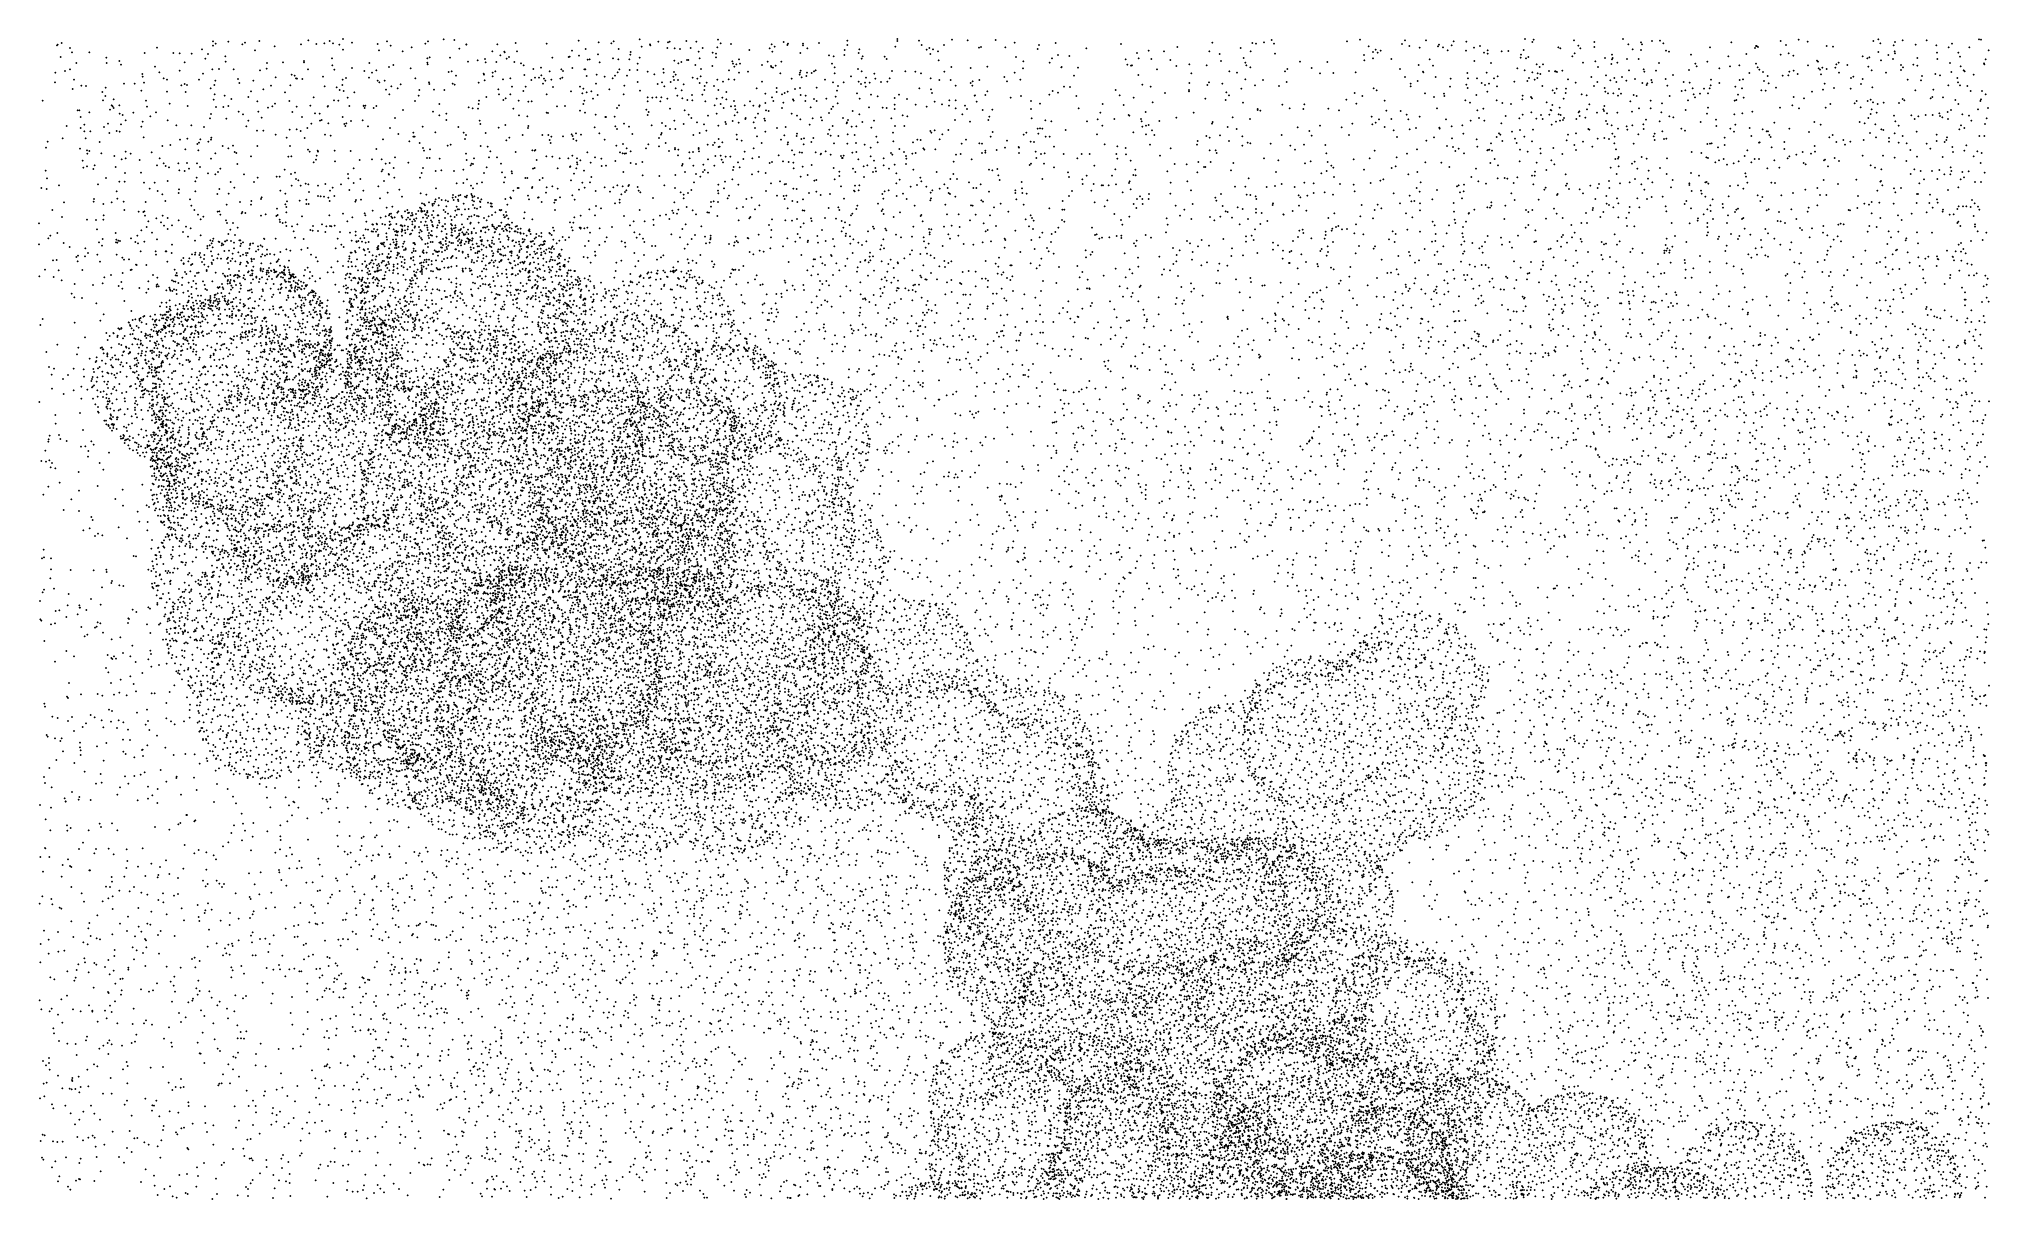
# Model space of a CAD drawing. Header units: metres. Extents: x -23.9 to 23.9, y -28.5 to 28.5.
# Drawn here: x -14.92 to 4.93, y 1.88 to 13.69 of the extents above; entities that cross this region are included whole.
import ezdxf

# ---------------------------------------------------------------- set-up
doc = ezdxf.new("R2010")
doc.units = ezdxf.units.M

msp = doc.modelspace()

# ---------------------------------------------------------------- linework, layer by layer
for p in [(-14.7415, 13.6273, -8.856), (-14.7357, 13.6325, -3.6464), (-14.7022, 13.5072, -0.0545), (-14.694, 13.6518, 1.2598), (-14.6071, 13.6016, -11.4513), (-14.5882, 13.5553, -4.5929), (-14.4119, 13.557, -2.2429), (-14.2375, 13.5004, -11.4149), (-13.8478, 13.5499, -11.6988), (-13.7237, 13.605, 3.3302), (-13.5552, 13.5496, 6.4311), (-13.4931, 13.5476, 4.4951), (-13.3712, 13.5432, 6.0243), (-13.2636, 13.5858, -7.5763), (-13.2052, 13.54, -6.5301), (-13.154, 13.6676, 4.4994), (-13.1511, 13.6238, 13.2456), (-13.126, 13.644, -9.958), (-13.0268, 13.516, 6.4442), (-12.9983, 13.665, 5.9061), (-12.8558, 13.6391, 4.2454), (-12.828, 13.6532, -8.4769), (-12.7243, 13.5779, 12.0894), (-12.6797, 13.6724, 9.0099), (-12.525, 13.6169, 13.4094), (-12.256, 13.6389, 11.3245), (-12.1837, 13.678, 10.3491), (-12.1022, 13.6398, -1.5995), (-12.0195, 13.6463, 10.7747), (-11.9641, 13.6703, -14.256), (-11.9302, 13.6489, -9.381), (-11.8678, 13.6325, 11.2207), (-11.8308, 13.6904, 9.0669), (-11.8306, 13.5822, -8.929), (-11.7378, 13.6531, -14.8969), (-11.4776, 13.641, 9.0558), (-11.4629, 13.5749, -7.7794), (-11.3808, 13.6669, -9.087), (-11.3451, 13.6253, -4.8921), (-11.2234, 13.5662, -5.934), (-11.1293, 13.6063, 14.0042), (-10.9899, 13.6437, -15.3347), (-10.9656, 13.6697, 8.466), (-10.9469, 13.5051, 1.0045), (-10.8049, 13.6873, 15.101), (-10.7414, 13.5031, -2.5669), (-10.6965, 13.6802, -5.2622), (-10.6466, 13.5925, 8.6631), (-10.5729, 13.6387, 12.9401), (-10.5726, 13.6336, 13.4116), (-10.3078, 13.5669, -5.2216), (-10.2585, 13.6363, 8.6689), (-10.2287, 13.5254, 8.33), (-10.1856, 13.5614, 7.7865), (-10.1844, 13.5554, 4.0634), (-10.1398, 13.508, -14.4615), (-10.0705, 13.6496, 5.4079), (-10.0569, 13.5656, -2.5168), (-9.7569, 13.6449, -3.3585), (-9.6982, 13.5024, 1.2124), (-9.5315, 13.508, 4.0538), (-9.5228, 13.5124, -7.247), (-9.4967, 13.5739, 11.4412), (-9.4311, 13.6757, -11.8506), (-9.4265, 13.5214, 12.0066), (-9.3579, 13.5892, 14.9936), (-9.234, 13.5366, 12.8595), (-9.2251, 13.659, 6.4684), (-9.0958, 13.6491, -11.6589), (-9.0748, 13.6669, -9.4664), (-9.0234, 13.5885, 15.069), (-8.9042, 13.5328, -7.6478), (-8.9021, 13.5606, -11.2569), (-8.8106, 13.6888, -14.5492), (-8.8094, 13.5017, -13.0774), (-8.7874, 13.6151, -9.7518), (-8.7042, 13.6377, 2.6103), (-8.7002, 13.6262, 0.622), (-8.6201, 13.6642, 12.2742), (-8.5284, 13.6018, 12.6504), (-8.5203, 13.6568, 10.1608), (-8.5035, 13.6635, 14.9508), (-8.4521, 13.5976, 11.9632), (-8.4, 13.589, 8.6785), (-8.3345, 13.6727, 1.9401), (-8.2907, 13.6001, 11.5537), (-8.2326, 13.6635, 3.3394), (-8.2075, 13.5641, 16.4095), (-8.1663, 13.6011, -11.5884), (-8.0646, 13.5511, 8.7879), (-8.0313, 13.5442, -10.1826), (-8.0305, 13.5047, 0.2408), (-8.0191, 13.6068, -7.081), (-8.0126, 13.6851, 15.4905), (-7.9841, 13.649, 11.8188), (-7.8786, 13.6425, -7.7518), (-7.6938, 13.581, 16.254), (-7.4855, 13.5955, -11.8653), (-7.464, 13.6382, 14.6551), (-7.4568, 13.5622, -8.5477), (-7.4351, 13.6127, 0.7212), (-7.3432, 13.6606, 3.3895), (-7.3047, 13.6308, 12.7076), (-7.2989, 13.6438, 1.0907), (-7.1744, 13.5482, -9.3478), (-7.1461, 13.6446, 11.7121), (-7.145, 13.6268, 14.5411), (-7.1007, 13.5981, 0.6631), (-6.9826, 13.65, 12.6031), (-6.8809, 13.5272, -0.4378), (-6.8347, 13.516, 15.2085), (-6.7262, 13.5283, 0.737), (-6.7229, 13.5808, 16.425), (-6.6943, 13.6316, -11.672), (-6.6939, 13.6737, 10.9258), (-6.5791, 13.5482, 15.9729), (-6.5738, 13.5876, 14.7579), (-6.5383, 13.5164, 16.8247), (-6.3152, 13.5109, 10.5392), (-6.2063, 13.6132, 2.6723), (-6.1868, 13.6707, -11.0791), (-6.186, 13.6907, -0.248), (-5.9643, 13.6737, -1.5272), (-5.9389, 13.63, 6.3255), (-5.8887, 13.5849, -0.393), (-5.8596, 13.6003, 2.9755), (-5.8496, 13.5391, -12.6011), (-5.8229, 13.5866, 16.5921), (-5.7716, 13.5648, -16.136), (-5.7122, 13.6294, 14.2999), (-5.6282, 13.6861, 15.5719), (-5.4684, 13.6766, -1.2527), (-5.3534, 13.6024, 1.2802), (-5.3347, 13.6113, -13.8762), (-5.184, 13.6807, 6.5676), (-5.0859, 13.6073, 3.5433), (-4.9903, 13.6545, 13.5013), (-4.9788, 13.5103, 2.0057), (-4.7586, 13.5913, 5.533), (-4.745, 13.6299, 3.3377), (-4.575, 13.6505, 12.5516), (-4.5494, 13.5304, 4.2904), (-4.4343, 13.518, 7.3044), (-4.2631, 13.5953, 5.9263), (-3.9092, 13.6393, -17.4165), (-3.7461, 13.5503, 5.0394), (-3.6271, 13.5714, 6.6844), (-3.4716, 13.5674, 17.9505), (-3.3358, 13.6097, 14.7788), (-3.0085, 13.5652, 15.1041), (-2.9777, 13.6543, 6.5977), (-2.9053, 13.5401, -12.1202), (-2.6901, 13.6014, -17.7459), (-2.5897, 13.5664, 8.8976), (-2.5708, 13.6519, -11.0369), (-2.5327, 13.6439, 9.5189), (-2.4528, 13.6579, 18.2633), (-2.3761, 13.6807, -11.6324), (-2.3497, 13.6431, 17.6561), (-2.3409, 13.5418, 14.0673), (-1.6077, 13.6694, -15.5821), (-1.4767, 13.6862, 9.5031), (-1.4358, 13.5279, -13.2677), (-1.3875, 13.6171, 21.0766), (-1.343, 13.5607, 4.0358), (-1.316, 13.5838, 14.4523), (-1.2949, 13.5517, 4.5711), (-1.2659, 13.572, 20.682), (-1.0468, 13.6415, 13.7488), (-1.0188, 13.6795, -19.8139), (-0.9741, 13.6194, 21.4773), (-0.8692, 13.6026, -14.8138), (-0.8023, 13.6795, 22.3405), (-0.6802, 13.6179, 7.5927), (-0.6711, 13.634, -16.1438), (-0.6299, 13.6087, -16.7004), (-0.5823, 13.5775, 10.97), (-0.5415, 13.6266, 13.7088), (-0.5232, 13.6681, -11.5575), (-0.3976, 13.5736, 21.8723), (-0.3913, 13.6634, 8.5686), (-0.3157, 13.6038, 8.1423), (-0.2535, 13.6221, -24.5582), (-0.2118, 13.5526, 9.6735), (-0.1774, 13.542, -13.6224), (-0.1751, 13.5769, -25.3542), (-0.032, 13.5663, 16.4745), (0.033, 13.5692, -15.7836), (0.1601, 13.5017, 9.6159), (0.1645, 13.5327, 10.9014), (0.1894, 13.5794, 8.5628), (0.2054, 13.6918, 16.1427), (0.2393, 13.5102, -23.02), (0.2781, 13.6618, -19.4491), (0.2925, 13.6845, 16.6822), (0.5441, 13.6068, 18.6395), (0.5651, 13.5983, 10.865), (0.6854, 13.5167, 11.9299), (0.7021, 13.6778, 10.3983), (0.7109, 13.5448, -23.029), (0.7475, 13.6224, -15.943), (0.7681, 13.5954, 19.9185), (0.9088, 13.6107, 16.317), (0.9099, 13.6609, 14.2344), (1.0179, 13.5, 3.0749), (1.0885, 13.5317, -26.7546), (1.0981, 13.4999, 6.9731), (1.2011, 13.6917, 18.8103), (1.2576, 13.636, -20.3463), (1.3017, 13.5877, 10.8873), (1.3862, 13.5803, -18.772), (1.3863, 13.6565, -18.2635), (1.3968, 13.6391, 19.1601), (1.4966, 13.6724, -12.7672), (1.5789, 13.675, -13.3209), (1.611, 13.647, 14.8953), (1.6397, 13.5721, 14.3213), (1.6688, 13.5623, -11.154), (1.8935, 13.5316, -19.6433), (2.086, 13.6066, 0.8844), (2.276, 13.5156, 1.8385), (2.3059, 13.6596, 2.8465), (2.459, 13.5383, -15.5774), (2.545, 13.6013, 3.86), (2.5547, 13.6212, 9.0027), (2.5632, 13.6205, -9.0512), (2.5756, 13.6101, 1.6417), (2.8078, 13.6726, 11.6531), (2.8081, 13.5313, -22.9207), (2.8602, 13.6321, 10.0053), (2.888, 13.5461, 11.2255), (2.9346, 13.5214, 3.9513), (2.9919, 13.6858, 9.6527), (3.0818, 13.6657, 6.3439), (3.2738, 13.6204, 1.6661), (3.3401, 13.6133, 6.6396), (3.6422, 13.5169, 4.9592), (3.7111, 13.506, 14.0745), (3.7491, 13.6703, 1.0158), (3.8006, 13.6894, 8.7344), (3.802, 13.558, -13.4124), (3.8227, 13.6485, -10.0369), (3.9023, 13.5289, -18.2082), (3.9569, 13.6272, 7.2633), (3.9691, 13.5673, -13.8893), (3.9704, 13.6616, 7.6193), (3.971, 13.5466, 14.7049), (4.0504, 13.6794, -21.9548), (4.1804, 13.6341, 6.3993), (4.1986, 13.4999, 13.1663), (4.295, 13.6791, -7.718), (4.3905, 13.629, -25.233), (4.3982, 13.5512, 9.0356), (4.5182, 13.6072, -15.0269), (4.5524, 13.6445, 8.6355), (4.6168, 13.5523, -12.3023), (4.6336, 13.5119, -5.0747), (4.729, 13.6056, 9.9713), (4.8256, 13.688, -2.4588), (4.847, 13.6861, -18.0704), (4.9244, 13.5772, -18.6165), (-14.7578, 13.3497, -8.3715), (-14.6584, 13.3669, -10.1707), (-14.6099, 13.3841, 1.6489), (-14.5452, 13.4485, -3.8664), (-14.2348, 13.4476, 0.1314), (-14.106, 13.4674, -2.6989), (-14.0893, 13.4308, 3.561), (-13.8709, 13.3363, 6.5113), (-13.8704, 13.3089, -6.918), (-13.7444, 13.4098, 4.2765), (-13.7005, 13.3519, 3.0603), (-13.4914, 13.3705, 7.1322), (-13.4428, 13.4551, -6.8904), (-13.2535, 13.3405, 3.4146), (-13.2296, 13.4916, 10.0489), (-13.1609, 13.3817, 12.5671), (-13.0926, 13.3852, -10.9457), (-13.0243, 13.4607, 9.1563), (-12.9436, 13.3826, 3.6554), (-12.6731, 13.3713, -10.9104), (-12.6065, 13.3883, 9.1868), (-12.6015, 13.446, -5.3075), (-12.4399, 13.4546, -11.1797), (-12.3531, 13.3274, 7.849), (-12.321, 13.3193, 13.3817), (-12.228, 13.4677, 9.5742), (-12.2251, 13.456, -4.2956), (-12.1849, 13.3827, -8.4315), (-12.0345, 13.3079, 13.7615), (-11.9422, 13.4963, -6.0483), (-11.9379, 13.4253, -10.9231), (-11.9175, 13.3801, -11.2845), (-11.7374, 13.3953, 12.6454), (-11.6135, 13.3655, -14.5113), (-11.5599, 13.4474, 14.0046), (-11.5332, 13.3493, 11.3876), (-11.491, 13.3727, 13.0351), (-11.3599, 13.4067, -15.1561), (-11.3177, 13.4273, -8.4604), (-11.1416, 13.3944, -12.893), (-10.972, 13.4952, 13.4252), (-10.9707, 13.4496, -3.4247), (-10.9667, 13.4338, 1.4615), (-10.7531, 13.3543, -15.0025), (-10.7245, 13.3628, 5.2898), (-10.6795, 13.3184, -14.6159), (-10.5581, 13.4611, 12.3469), (-10.4577, 13.4762, 7.3393), (-10.3984, 13.3374, -11.9858), (-10.3933, 13.3297, 5.6823), (-10.3836, 13.4874, -2.4387), (-10.3763, 13.4546, 0.6508), (-10.3063, 13.3131, 1.8583), (-10.3039, 13.3484, -13.9171), (-10.279, 13.3623, 6.2799), (-10.2694, 13.4578, 5.1098), (-10.1626, 13.4913, 11.4292), (-10.0839, 13.4573, 4.5965), (-10.0188, 13.4448, -6.726), (-9.9887, 13.4249, -5.4007), (-9.9836, 13.3252, -6.3063), (-9.8912, 13.3863, 12.1131), (-9.8145, 13.3998, -5.9158), (-9.8111, 13.322, -14.2709), (-9.7259, 13.362, -2.8284), (-9.6077, 13.3828, 14.3699), (-9.5898, 13.3656, 3.7316), (-9.4944, 13.3977, 7.5612), (-9.371, 13.3833, -7.8538), (-9.3618, 13.3837, -9.7263), (-9.3484, 13.3152, 6.4193), (-9.3385, 13.4822, 13.1832), (-9.3169, 13.4849, -14.8399), (-9.247, 13.328, -16.1667), (-9.2152, 13.4537, 5.6505), (-9.167, 13.3101, -7.5411), (-9.08, 13.4955, 12.2526), (-9.0611, 13.3171, -9.909), (-9.0322, 13.351, -14.021), (-9.0253, 13.4843, 11.3474), (-9.0155, 13.3821, -13.2456), (-8.9391, 13.317, 13.8088), (-8.9127, 13.4852, -13.5529), (-8.9105, 13.3768, 12.8987), (-8.8333, 13.376, 12.0419), (-8.83, 13.4411, 9.0438), (-8.7272, 13.3597, -1.4418), (-8.6593, 13.3306, -16.3171), (-8.5682, 13.386, -7.5718), (-8.5653, 13.3505, 8.3896), (-8.4654, 13.3101, 5.0394), (-8.4588, 13.3551, 16.306), (-8.4569, 13.4705, 9.8729), (-8.444, 13.3302, -9.8186), (-8.4152, 13.4444, 3.104), (-8.3857, 13.4578, -1.1223), (-8.3287, 13.4787, -7.3283), (-8.3135, 13.479, 15.6569), (-8.2428, 13.4269, 12.5577), (-8.1993, 13.4961, 16.0684), (-8.1864, 13.3121, 1.8387), (-8.1859, 13.3878, -1.5795), (-8.0685, 13.4171, -6.7516), (-7.898, 13.3724, 9.6002), (-7.8668, 13.4639, 9.0827), (-7.859, 13.4392, 12.5666), (-7.8467, 13.4104, -0.2798), (-7.825, 13.4329, 3.3414), (-7.7993, 13.4864, -12.6162), (-7.7992, 13.3476, 9.9698), (-7.7872, 13.4395, 0.5207), (-7.7064, 13.3591, 1.7512), (-7.5642, 13.4259, 15.4771), (-7.5069, 13.4626, 13.5957), (-7.4707, 13.4156, -7.457), (-7.4689, 13.4071, 8.9126), (-7.4509, 13.4017, 13.0826), (-7.4251, 13.4205, 16.4164), (-7.3759, 13.344, 1.4939), (-7.3661, 13.4608, -0.4782), (-7.1793, 13.33, -8.4177), (-7.1762, 13.3494, 2.7216), (-7.17, 13.3701, 14.795), (-7.1584, 13.3019, 10.5953), (-7.1113, 13.3153, 8.4186), (-7.1047, 13.3476, -0.2321), (-7.0587, 13.3452, -11.5683), (-7.0349, 13.3628, -1.4675), (-7.0173, 13.3735, 0.3006), (-6.8517, 13.4423, -12.8363), (-6.8252, 13.4049, -0.9582), (-6.8237, 13.3436, 14.3051), (-6.6569, 13.3121, 9.0128), (-6.5846, 13.3867, -10.6021), (-6.5484, 13.4902, 1.216), (-6.5483, 13.3629, -9.0125), (-6.4211, 13.3394, -1.6038), (-6.2942, 13.4896, 10.0996), (-6.2408, 13.366, 17.0006), (-6.1054, 13.3627, 1.4568), (-6.0032, 13.358, -1.665), (-5.9453, 13.3418, 14.9436), (-5.7655, 13.4738, 16.0437), (-5.7081, 13.3604, 1.31), (-5.6351, 13.406, 3.4618), (-5.4395, 13.395, -0.5296), (-5.2683, 13.4101, -0.9429), (-5.095, 13.3065, 7.7594), (-4.9905, 13.3476, 5.0798), (-4.9064, 13.3933, 12.8136), (-4.9041, 13.4643, 6.4376), (-4.6355, 13.4507, 5.9751), (-4.6124, 13.4956, 2.6599), (-4.5173, 13.4032, -13.3326), (-4.5136, 13.4077, 3.0789), (-4.386, 13.317, 13.6893), (-4.3463, 13.4003, -14.283), (-3.861, 13.4862, 5.8083), (-3.8439, 13.4296, 4.6735), (-3.8069, 13.4205, 6.9371), (-3.7967, 13.4231, 13.4949), (-3.7307, 13.3264, 18.2289), (-3.7283, 13.4951, 12.6649), (-3.5987, 13.4886, 7.3135), (-3.5425, 13.3821, -11.3048), (-3.4054, 13.4788, -19.053), (-3.3468, 13.417, 17.5593), (-3.2141, 13.4336, 7.945), (-3.192, 13.3412, 18.5995), (-3.0382, 13.4243, 8.2874), (-2.8892, 13.4675, 17.6049), (-2.8042, 13.3632, -18.8531), (-2.7275, 13.3492, 8.4157), (-2.6608, 13.4972, 15.1195), (-2.644, 13.451, 17.8516), (-2.6311, 13.4245, 6.722), (-2.5934, 13.4045, 7.0619), (-2.2386, 13.3642, 7.3513), (-2.2141, 13.3856, 14.554), (-2.0864, 13.4608, 8.2422), (-1.9672, 13.3969, 7.7981), (-1.8811, 13.3412, 9.9514), (-1.8093, 13.4565, 20.8089), (-1.7484, 13.3446, 21.334), (-1.5183, 13.3517, 8.9194), (-1.4317, 13.473, 9.2266), (-1.3423, 13.4957, 13.9656), (-1.1551, 13.4875, -13.6731), (-1.0685, 13.3855, -12.5579), (-1.0166, 13.3054, 14.8689), (-0.8783, 13.4258, -15.5241), (-0.8351, 13.3587, 9.059), (-0.8323, 13.3524, 20.8256), (-0.7666, 13.4841, 11.7133), (-0.7318, 13.4194, 9.3875), (-0.7058, 13.3045, 11.4144), (-0.3822, 13.345, -24.92), (-0.3126, 13.4677, 14.708), (-0.1876, 13.3484, -23.5192), (-0.1413, 13.4489, -23.9995), (-0.0743, 13.3105, 15.9906), (0.1276, 13.3941, -20.0205), (0.202, 13.3713, -12.7041), (0.2139, 13.4952, 18.856), (0.2781, 13.3534, 6.0551), (0.3229, 13.4347, 6.669), (0.3317, 13.3432, 8.0214), (0.3534, 13.4072, -15.3551), (0.3596, 13.3357, 15.6889), (0.3887, 13.4354, 15.2437), (0.4476, 13.367, -25.6037), (0.5099, 13.3634, 9.2185), (0.5157, 13.3618, 16.9952), (0.5285, 13.3554, -16.3888), (0.5846, 13.3709, -19.7812), (0.7959, 13.4503, 5.0661), (0.8805, 13.306, -20.1624), (0.9212, 13.4646, 5.5981), (0.9468, 13.4056, 16.7342), (1.0296, 13.3227, 1.3651), (1.0826, 13.4381, 19.8675), (1.0894, 13.4833, 3.4134), (1.1451, 13.4509, -14.604), (1.1926, 13.3041, -25.6189), (1.2426, 13.4897, 14.2041), (1.262, 13.3713, 2.6767), (1.3622, 13.4879, 5.8027), (1.4132, 13.3829, 6.7951), (1.4192, 13.3594, -14.0181), (1.539, 13.3711, 11.0799), (1.5701, 13.4487, 6.1193), (1.7106, 13.3256, 15.2197), (1.8744, 13.3755, 2.5477), (1.9369, 13.4392, 3.7001), (1.9525, 13.414, -20.9685), (2.0591, 13.4609, -13.3674), (2.1815, 13.3948, -27.078), (2.2914, 13.4126, -23.1391), (2.3857, 13.424, -9.8809), (2.4874, 13.3449, 0.6872), (2.5558, 13.4393, 3.2273), (2.5718, 13.4028, 8.6019), (2.5887, 13.3808, 3.5799), (2.6278, 13.3574, -11.7173), (2.6738, 13.3141, 11.5319), (2.8273, 13.3188, 9.7764), (2.8853, 13.3206, 12.1499), (2.8965, 13.3597, -14.7843), (2.9379, 13.3705, -11.3113), (2.9799, 13.3366, 0.9218), (3.0853, 13.4241, 3.0611), (3.1784, 13.4715, -9.9572), (3.1886, 13.4613, 8.2177), (3.1955, 13.3916, -11.8351), (3.2063, 13.3798, 9.7062), (3.2178, 13.3323, -16.9979), (3.2325, 13.3984, 12.3102), (3.2758, 13.3866, -9.4594), (3.3624, 13.4009, 6.3376), (3.3723, 13.4333, 5.614), (3.3964, 13.4496, -20.9585), (3.4004, 13.3475, 5.9511), (3.4864, 13.427, 3.9689), (3.5465, 13.3096, 3.1139), (3.6882, 13.4941, -26.1374), (3.7002, 13.4087, -11.5731), (3.7328, 13.3733, 3.5958), (3.8269, 13.4759, -7.8934), (3.8795, 13.3484, 8.8364), (3.9511, 13.4887, 1.633), (4.0321, 13.4259, -15.8235), (4.0324, 13.3775, -21.5033), (4.0526, 13.4028, 1.0171), (4.157, 13.4312, -21.019), (4.1998, 13.4209, 12.4838), (4.2448, 13.3145, -15.312), (4.3807, 13.3364, 12.886), (4.4023, 13.4885, -10.256), (4.4304, 13.3212, 4.9561), (4.5294, 13.4486, -4.0108), (4.5446, 13.3559, 12.4263), (4.6388, 13.4147, 9.2463), (4.6708, 13.3733, 14.9834), (4.6816, 13.3635, -22.5351), (4.7719, 13.3281, -17.6897), (4.8772, 13.4434, 12.6366), (4.8794, 13.4345, -24.1138), (4.8946, 13.484, -24.8164), (-14.7622, 13.2499, -8.7225), (-14.5813, 13.1814, -4.9563), (-14.5693, 13.2763, -11.6264), (-14.4946, 13.2177, -9.8955), (-14.445, 13.2121, 0.3394), (-14.2793, 13.1527, 3.8192), (-14.2488, 13.1113, -6.7721), (-14.2443, 13.196, -7.1291), (-14.0584, 13.2364, 6.8971), (-13.9506, 13.2359, -11.4991), (-13.881, 13.1648, -8.7389), (-13.8566, 13.2476, -9.1746), (-13.6563, 13.29, -9.5438), (-13.621, 13.2795, -11.5726), (-13.6201, 13.1572, 6.2013), (-13.475, 13.2218, 4.1564), (-13.4399, 13.2334, -10.5757), (-13.4294, 13.1522, -1.636), (-13.4187, 13.2241, -7.9952), (-13.2945, 13.2767, -11.3925), (-13.1754, 13.188, -7.5161), (-13.1404, 13.2227, 3.9873), (-13.1347, 13.129, 6.3438), (-13.1282, 13.2689, 9.5316), (-13.0352, 13.1139, 13.0174), (-12.8983, 13.2842, 10.0343), (-12.8859, 13.245, -8.0963), (-12.7663, 13.1602, -6.5112), (-12.7431, 13.2694, -11.3023), (-12.6398, 13.1791, 9.7162), (-12.5606, 13.2171, 8.1271), (-12.5164, 13.3009, 11.9008), (-12.4184, 13.1482, -4.554), (-12.3661, 13.2204, -7.5154), (-12.3068, 13.293, -5.5219), (-12.2971, 13.2864, -6.5923), (-12.2425, 13.284, -11.5063), (-12.016, 13.2114, 11.3644), (-11.8949, 13.2011, 13.0564), (-11.8631, 13.1733, -9.2564), (-11.8369, 13.2243, -8.8814), (-11.8322, 13.2787, -5.5515), (-11.821, 13.1612, -11.545), (-11.7992, 13.2947, -13.9622), (-11.7134, 13.1488, -12.2221), (-11.5662, 13.2975, -5.9781), (-11.4764, 13.2675, -5.2585), (-11.461, 13.2495, -13.0544), (-11.4067, 13.2676, -4.8269), (-11.3906, 13.1773, -7.9929), (-11.358, 13.1289, -7.1233), (-11.3374, 13.2117, -11.8399), (-11.2736, 13.1884, 12.6584), (-11.2436, 13.2294, -12.2584), (-11.092, 13.2911, 12.9554), (-11.0585, 13.1165, -10.4778), (-11.0514, 13.1731, -14.7732), (-10.9546, 13.2522, -2.8089), (-10.9508, 13.2327, 12.3006), (-10.9039, 13.1764, -5.3488), (-10.797, 13.1729, 1.314), (-10.7125, 13.236, -9.8157), (-10.6935, 13.2276, -3.6947), (-10.4479, 13.2475, 3.9084), (-10.3873, 13.2724, 4.5337), (-10.2483, 13.179, -12.8633), (-10.2396, 13.1283, -11.7669), (-10.2009, 13.282, 7.4688), (-10.1272, 13.129, 2.5096), (-10.1266, 13.2902, 3.2355), (-10.1077, 13.2068, 7.1308), (-9.9941, 13.1633, 1.5256), (-9.9688, 13.2068, -10.3806), (-9.9108, 13.2731, 3.5381), (-9.8748, 13.2997, 6.5554), (-9.8328, 13.2986, 2.5144), (-9.792, 13.2384, 7.5312), (-9.7822, 13.2893, -11.7981), (-9.7699, 13.2688, 13.9383), (-9.7556, 13.129, 5.2039), (-9.7082, 13.2766, 4.7563), (-9.692, 13.2039, -3.1669), (-9.6167, 13.2871, 6.9518), (-9.5973, 13.2994, -12.7259), (-9.5091, 13.159, -7.1776), (-9.4149, 13.2052, -15.2757), (-9.3941, 13.1393, -14.2328), (-9.3812, 13.1878, -11.7332), (-9.3489, 13.1502, 5.9016), (-9.2994, 13.1608, -13.0461), (-9.2544, 13.2387, 3.1568), (-9.2356, 13.1216, 4.2656), (-9.1177, 13.1787, 14.8149), (-9.0832, 13.292, -11.5731), (-8.9713, 13.1298, 9.1917), (-8.9659, 13.2156, 8.6915), (-8.831, 13.2547, -9.5806), (-8.8043, 13.1661, 5.0098), (-8.6266, 13.2324, -14.3635), (-8.5833, 13.2514, 13.057), (-8.5576, 13.2088, 15.6196), (-8.4934, 13.254, 4.6655), (-8.4591, 13.276, -6.9777), (-8.4438, 13.1885, -12.6725), (-8.426, 13.1158, 13.7398), (-8.4186, 13.274, 5.9961), (-8.3818, 13.1694, 17.3572), (-8.3602, 13.232, 6.4866), (-8.276, 13.122, -6.6753), (-8.2685, 13.2984, 10.2295), (-8.2236, 13.2893, -9.1674), (-8.1994, 13.2441, 10.9901), (-8.1709, 13.1269, 16.9783), (-8.149, 13.1728, -10.2043), (-8.1459, 13.214, 11.4667), (-8.1279, 13.2469, 4.7489), (-8.0515, 13.2142, -10.7772), (-8.0195, 13.2787, -17.7312), (-8.0085, 13.1736, 10.4835), (-7.9597, 13.2589, 6.0224), (-7.9281, 13.1515, -0.9168), (-7.9028, 13.2813, -1.4003), (-7.8463, 13.2786, -9.9758), (-7.6195, 13.1885, -0.0262), (-7.5638, 13.2592, -6.7322), (-7.5313, 13.137, 9.9123), (-7.4156, 13.153, 7.1976), (-7.4155, 13.1945, 15.9699), (-7.3608, 13.1293, 14.9618), (-7.3329, 13.1438, -11.6713), (-7.3009, 13.1552, 8.1071), (-7.2625, 13.2885, -18.0372), (-7.2278, 13.182, 11.6247), (-7.1757, 13.1922, -9.0728), (-7.1708, 13.1229, -7.7946), (-7.1205, 13.1147, 10.0578), (-7.0061, 13.197, -7.4453), (-6.9234, 13.2769, -6.845), (-6.8417, 13.2522, 16.6737), (-6.8145, 13.1054, -8.7597), (-6.8014, 13.1647, -11.0569), (-6.7915, 13.2133, 10.5205), (-6.7305, 13.2492, 8.2838), (-6.5959, 13.1382, 8.6771), (-6.5789, 13.258, 2.6756), (-6.5555, 13.2325, 10.2046), (-6.516, 13.2488, -0.6146), (-6.5086, 13.2056, 9.611), (-6.5048, 13.2997, -11.2501), (-6.4684, 13.2466, -10.0534), (-6.4532, 13.1264, 6.9132), (-6.411, 13.2886, 14.9437), (-6.3873, 13.1081, -7.2777), (-6.3515, 13.2526, -9.7329), (-6.287, 13.2587, 1.1673), (-6.2639, 13.2911, -12.5284), (-6.168, 13.1265, 9.6014), (-5.9602, 13.1905, 7.6138), (-5.8456, 13.291, 15.3224), (-5.8437, 13.1789, 15.8134), (-5.8323, 13.1412, 9.8427), (-5.7569, 13.2742, 7.3534), (-5.6414, 13.2741, -13.3672), (-5.5926, 13.2164, 16.5652), (-5.4394, 13.2446, -17.0373), (-5.4236, 13.2153, 6.5205), (-5.4199, 13.2619, 7.6409), (-5.397, 13.1139, 17.3912), (-5.3962, 13.1195, 1.6194), (-5.3516, 13.2731, -16.514), (-5.2912, 13.1216, -14.0175), (-5.2709, 13.1578, 16.997), (-5.068, 13.2604, -15.8198), (-4.9352, 13.2771, 2.3192), (-4.9262, 13.1105, 13.1657), (-4.6368, 13.1253, -14.8346), (-4.6033, 13.1612, 12.424), (-4.5493, 13.1464, 2.6999), (-4.4891, 13.2066, 7.5108), (-4.4283, 13.2021, 6.7346), (-4.3642, 13.1123, 4.5954), (-3.9615, 13.1714, -17.9518), (-3.9238, 13.1177, -13.2043), (-3.6919, 13.2275, 6.462), (-3.6061, 13.205, 12.8119), (-3.4622, 13.1418, -16.4419), (-3.2175, 13.1595, -10.8912), (-3.2171, 13.1725, -12.0977), (-3.2117, 13.2452, 7.6041), (-3.0305, 13.2246, 14.4291), (-3.0123, 13.2507, -18.32), (-2.876, 13.2364, -16.7098), (-2.8347, 13.1479, 14.7476), (-2.8105, 13.118, 9.2404), (-2.6835, 13.185, 6.4758), (-2.6426, 13.2829, 18.2535), (-2.5457, 13.219, 9.8957), (-2.4637, 13.2761, 14.8045), (-2.2989, 13.2137, -11.8423), (-2.2216, 13.2531, -11.3208), (-1.5295, 13.1408, 20.2902), (-1.4505, 13.1122, 9.4763), (-1.335, 13.1901, 14.6057), (-1.3068, 13.17, -15.285), (-0.9608, 13.2369, 13.572), (-0.9591, 13.2098, 20.4501), (-0.8879, 13.2654, 21.3), (-0.8152, 13.1373, -17.482), (-0.6195, 13.134, 14.9008), (-0.6158, 13.113, 17.4496), (-0.5588, 13.2079, 11.7454), (-0.5527, 13.2886, 7.5265), (-0.3922, 13.2259, 9.7036), (-0.3806, 13.1915, 13.6653), (-0.3746, 13.2905, -17.0135), (-0.2903, 13.1227, 7.7727), (-0.2828, 13.2919, 17.0993), (-0.2377, 13.2426, 10.9844), (-0.2013, 13.222, 16.5882), (-0.1804, 13.1541, -24.4662), (-0.1613, 13.2385, -11.4573), (-0.1126, 13.2908, 12.0429), (-0.0813, 13.2084, 14.1266), (0.0973, 13.2589, 19.1111), (0.1813, 13.1137, 5.4326), (0.2288, 13.2656, 11.8632), (0.2448, 13.2964, -14.7489), (0.2652, 13.1026, -12.2303), (0.3016, 13.2769, 19.7594), (0.3288, 13.2963, 7.0826), (0.3796, 13.2129, 8.6204), (0.4857, 13.1695, 18.6686), (0.5063, 13.1434, -26.1059), (0.5272, 13.1852, 7.642), (0.6195, 13.1423, 4.6788), (0.6212, 13.1863, 19.8993), (0.6408, 13.2813, -10.8842), (0.7207, 13.2486, 1.6076), (0.7805, 13.1273, 4.2401), (0.8327, 13.1198, -25.2331), (0.9079, 13.2118, 14.7169), (0.9393, 13.255, -24.659), (1.0167, 13.1936, 4.7602), (1.0224, 13.1568, -23.6878), (1.0491, 13.1389, 10.6724), (1.0739, 13.2724, 12.0137), (1.1034, 13.1386, 3.9485), (1.1134, 13.2943, 16.404), (1.1329, 13.2557, 2.2492), (1.1516, 13.1144, 6.8985), (1.1626, 13.1837, -11.5639), (1.183, 13.1369, -12.2483), (1.2345, 13.2694, 5.4077), (1.3103, 13.1233, 14.8167), (1.3229, 13.2859, -19.3885), (1.3413, 13.112, 3.2608), (1.4003, 13.2439, -26.2896), (1.4434, 13.2247, -22.7543), (1.4508, 13.2406, 1.2838), (1.4908, 13.2756, 19.6742), (1.4963, 13.2508, 2.1816), (1.6349, 13.2862, -18.0529), (1.6549, 13.2182, -22.3274), (1.6782, 13.1133, -20.6936), (1.7998, 13.1628, 20.0052), (1.8188, 13.2543, -26.7232), (1.8363, 13.1702, 0.776), (1.8821, 13.249, 19.2488), (1.9101, 13.1881, -23.3099), (1.9216, 13.1281, 3.4144), (1.9863, 13.1342, -17.3986), (2.027, 13.1865, -11.4824), (2.0678, 13.1375, 10.388), (2.0858, 13.1882, -16.5143), (2.0956, 13.2206, 19.8015), (2.0977, 13.2784, -12.423), (2.1832, 13.2453, 3.2232), (2.344, 13.2051, -26.6506), (2.3731, 13.1263, -13.701), (2.3904, 13.274, -22.252), (2.4131, 13.1895, -14.5694), (2.4246, 13.2807, -21.1565), (2.6105, 13.1702, -22.6782), (2.6359, 13.2658, 1.8583), (2.6539, 13.166, 9.2558), (2.6865, 13.2402, -13.2656), (2.7599, 13.1957, 10.1935), (3.1261, 13.1568, 1.8642), (3.2376, 13.1772, 4.2216), (3.2542, 13.2383, -13.7564), (3.3485, 13.1938, -14.4423), (3.5196, 13.1873, 0.6108), (3.5227, 13.2944, -16.5676), (3.6255, 13.2348, 12.2801), (3.6429, 13.2832, 1.9426), (3.7393, 13.1997, 14.5147), (4.0995, 13.2774, 4.7534), (4.1788, 13.1701, 1.6324), (4.2345, 13.2701, -0.4961), (4.3613, 13.1763, -18.1616), (4.514, 13.2201, -9.1815), (4.605, 13.2961, -5.7811), (4.6113, 13.2516, -3.0247), (4.6333, 13.2219, 5.3513), (4.7081, 13.2123, 9.6053), (4.7403, 13.1632, -12.8698), (4.8566, 13.1617, 10.1624), (4.893, 13.1287, 12.7746), (-14.8881, 13.0631, 1.8098), (-14.5312, 12.9661, 1.7885), (-14.5144, 12.9673, 3.4907), (-14.4106, 12.945, -7.3416), (-14.2733, 13.0672, -2.6096), (-14.2024, 12.9736, 1.5324), (-14.1837, 13.0161, 6.6324), (-14.1752, 13.0061, -11.7171), (-14.1647, 13.0774, 0.8267), (-14.1639, 12.9896, -4.6706), (-14.106, 13.0172, 2.8291), (-14.1029, 12.9331, 4.0524), (-14.0741, 12.9179, -4.326), (-13.9647, 12.9415, -7.6894), (-13.8351, 13.065, -1.5203), (-13.8257, 13.0046, -8.2425), (-13.7342, 12.9453, -2.2302), (-13.5928, 13.0326, 2.8382), (-13.4123, 13.0102, -6.7085), (-13.1735, 12.9297, 3.4199), (-13.1445, 13.076, -10.7446), (-13.1225, 13.0005, -1.588), (-13.0475, 12.9991, -6.755), (-12.9952, 13.0087, -11.2668), (-12.9652, 13.0808, 12.3325), (-12.8904, 12.9506, 6.9221), (-12.8487, 12.9246, -0.3434), (-12.7918, 13.1022, 7.6236), (-12.7019, 13.0589, 13.2677), (-12.6922, 12.9509, -11.5989), (-12.5914, 12.9938, -0.688), (-12.5477, 13.0056, 12.1516), (-12.5212, 13.0332, -6.711), (-12.3773, 13.0617, -5.2845), (-12.3463, 12.949, -7.8976), (-12.3, 13.0027, -13.7723), (-12.1628, 13.0141, 13.1876), (-12.128, 13.097, 7.3672), (-12.1156, 12.9368, 11.746), (-12.0674, 12.9317, -13.4412), (-11.9852, 13.0034, -5.3738), (-11.9836, 13.011, -6.725), (-11.9219, 13.0681, -4.4635), (-11.8769, 13.0652, 12.7426), (-11.7826, 13.096, -13.6141), (-11.7664, 13.0103, 7.734), (-11.6199, 13.0108, 14.727), (-11.6181, 13.012, -8.4617), (-11.6074, 12.9881, -5.757), (-11.6012, 13.0146, -5.0429), (-11.5163, 12.9897, 12.1292), (-11.4896, 13.0096, -12.6034), (-11.2184, 12.97, -6.7469), (-11.0953, 13.0596, -10.0583), (-10.9122, 12.9514, -6.1936), (-10.8496, 13.0296, 5.6575), (-10.8473, 12.9152, -14.5139), (-10.7783, 12.9311, -2.8392), (-10.5496, 12.9978, 4.3885), (-10.509, 12.9847, -12.5405), (-10.4561, 12.981, -3.6572), (-10.447, 13.0312, -6.8818), (-10.4454, 13.0629, 1.5325), (-10.3696, 13.101, -5.2482), (-10.1976, 13.0701, 3.5321), (-10.1737, 13.0886, -10.6713), (-10.0959, 12.9834, -3.6072), (-10.0405, 13.0658, -6.6979), (-10.038, 12.9162, -14.1331), (-9.9543, 12.9047, 2.147), (-9.9409, 13.0524, 6.1386), (-9.9084, 13.0588, -5.7876), (-9.7543, 12.9432, 1.7777), (-9.7422, 12.9397, -6.4888), (-9.6523, 13.0068, -6.8671), (-9.5682, 13.0095, 2.1832), (-9.4163, 12.9636, 1.8451), (-9.3833, 13.0286, 3.5005), (-9.3733, 13.0627, 2.4578), (-9.3654, 12.9435, 4.6325), (-9.2855, 13.0848, 14.4665), (-9.2568, 12.9232, 3.923), (-9.0412, 12.9903, 7.6525), (-9.0186, 13.0169, -11.2283), (-8.7397, 12.9716, 17.112), (-8.7286, 13.0992, -1.7954), (-8.7264, 13.0559, 14.8147), (-8.7263, 12.9199, -12.9822), (-8.7188, 12.9481, 8.3069), (-8.68, 13.0952, 2.6351), (-8.6379, 13.0975, -11.3329), (-8.5979, 13.0584, 5.7803), (-8.5886, 13.0988, 5.4122), (-8.5262, 13.0859, -9.5307), (-8.5012, 12.9811, 16.0063), (-8.3756, 13.0871, 8.2264), (-8.3505, 12.9641, -0.6263), (-8.3247, 13.0708, 13.2731), (-8.3095, 12.9221, 9.5922), (-8.2727, 13.0665, -11.2979), (-8.1405, 13.0559, 17.7363), (-8.1121, 12.9108, 4.3731), (-8.0449, 13.0173, 13.0791), (-8.0258, 12.9318, 3.0216), (-8.0255, 13.0855, 6.6512), (-7.9838, 13.0309, 5.6576), (-7.9662, 13.0953, 8.3713), (-7.9528, 12.9885, 9.4468), (-7.9264, 13.0787, -11.5853), (-7.8785, 13.0053, 5.2551), (-7.8475, 13.0599, 4.8118), (-7.8403, 12.9165, 11.0303), (-7.8396, 13.0105, 3.8169), (-7.8343, 12.9745, -17.3902), (-7.8138, 12.9457, 7.145), (-7.7411, 13.0172, 11.6062), (-7.6849, 13.0563, -10.3646), (-7.6519, 13.0129, 9.6093), (-7.6036, 12.9323, 6.0724), (-7.591, 13.0026, 7.9123), (-7.5865, 13.0159, -9.4857), (-7.5299, 13.0399, -12.1868), (-7.5224, 12.9671, -17.7898), (-7.4943, 12.9595, 3.8071), (-7.4632, 13.0989, 13.5372), (-7.4466, 13.0608, 6.7303), (-7.3607, 12.9885, 1.6401), (-7.3463, 13.0423, 10.8079), (-7.2628, 12.9306, 16.1419), (-7.247, 13.0768, -1.601), (-7.2424, 13.0651, -0.9735), (-7.2083, 12.9106, 7.7207), (-7.1232, 13.0593, 11.1743), (-7.0675, 12.9965, -6.5382), (-7.0339, 13.0815, -10.6324), (-7.0079, 13.0615, 7.3052), (-6.9095, 13.0856, -17.621), (-6.8799, 12.9393, -12.4878), (-6.8588, 12.978, -7.8824), (-6.8416, 13.0037, 2.6689), (-6.7929, 13.0356, 14.0638), (-6.6419, 12.9599, -10.3309), (-6.5715, 12.9247, -12.8611), (-6.5702, 13.0838, 0.973), (-6.4733, 12.997, 8.2051), (-6.3351, 12.9927, -6.7958), (-6.2937, 12.9902, 9.231), (-6.2138, 13.0899, -0.373), (-6.2138, 13.0223, 7.7839), (-6.2113, 12.9804, 10.0529), (-6.1329, 12.9163, 1.064), (-6.0874, 13.0804, -9.5158), (-5.9979, 13.0219, 6.6727), (-5.8877, 13.003, -12.9495), (-5.8062, 13.0552, 1.6413), (-5.7305, 13.0283, 17.0014), (-5.6589, 13.0149, 3.4019), (-5.6554, 13.066, -0.3415), (-5.5933, 12.986, 6.7507), (-5.5908, 13.0683, 16.1395), (-5.5244, 12.9242, 1.8934), (-5.4957, 13.0147, -1.4672), (-5.4766, 12.9796, 9.5149), (-5.3779, 13.0546, 3.5989), (-5.3183, 12.9708, -1.1392), (-5.22, 12.9714, 2.1403), (-5.0321, 13.0931, 17.2767), (-4.8246, 12.9805, 12.7131), (-4.8242, 13.0611, -13.4013), (-4.7328, 13.0322, 6.4905), (-4.3391, 12.9855, 6.3906), (-4.1207, 12.9419, 5.0265), (-4.0953, 13.031, -14.4399), (-3.8805, 13.0214, 18.0123), (-3.8303, 12.9174, 13.4429), (-3.8228, 12.911, -16.9013), (-3.7795, 13.0935, 5.2352), (-3.6579, 12.9486, 17.5221), (-3.5852, 13.047, 7.4903), (-3.1676, 12.9417, 18.7315), (-3.0506, 13.0828, 6.2479), (-2.8422, 13.0695, 7.941), (-2.6655, 13.0421, -10.8762), (-2.5173, 12.9785, 18.1459), (-2.5171, 12.969, 6.9052), (-2.4902, 12.9632, -15.7297), (-2.2663, 13.0221, 13.8436), (-2.1904, 12.9858, 10.0395), (-2.0518, 12.9803, -15.8968), (-2.0434, 13.0271, 21.0436), (-1.7972, 12.9829, -15.5006), (-1.6889, 12.9671, 21.5453), (-1.6144, 13.0755, 9.8223), (-1.5136, 13.0329, 9.0563), (-1.2233, 13.0657, 13.7501), (-1.2076, 12.9622, 21.6041), (-1.0609, 12.9577, 16.8914), (-1.0001, 12.9216, -18.3914), (-0.7212, 13.1004, 16.5367), (-0.6924, 12.9859, 20.8155), (-0.4042, 13.0669, -12.7012), (-0.3548, 13.0445, 11.449), (-0.2796, 12.9645, -17.3877), (-0.2186, 12.9836, 8.4244), (-0.0833, 13.0682, 11.755), (-0.0275, 13.0416, 11.3253), (0.0086, 12.9073, 9.6385), (0.0602, 13.0303, 7.0475), (0.1771, 13.0788, 5.0308), (0.1792, 12.9222, -25.3766), (0.2675, 12.9447, -15.9021), (0.2756, 13.0887, 2.8357), (0.3687, 12.917, -24.3986), (0.4243, 13.0481, 3.1612), (0.453, 12.9233, 6.5229), (0.4668, 12.9682, 2.3431), (0.4738, 12.965, 8.9863), (0.484, 13.0196, 5.907), (0.5475, 12.9253, -23.9521), (0.5558, 12.9931, -23.2822), (0.5677, 12.9185, -11.7479), (0.5964, 13.0829, 15.0967), (0.7509, 12.9454, 1.2631), (0.7584, 12.9558, 3.3007), (0.7607, 12.9068, 11.9249), (0.8345, 12.9746, -15.8356), (0.8584, 13.0263, 2.478), (0.9366, 12.9431, 15.6104), (1.0014, 12.9745, 3.5593), (1.0092, 12.9596, 15.9782), (1.012, 13.0101, 2.9943), (1.0385, 12.9353, 16.7026), (1.145, 12.9427, -15.1087), (1.2752, 13.0576, 15.734), (1.295, 12.9536, 4.8512), (1.3644, 12.9864, 4.188), (1.4825, 12.985, 11.6313), (1.4845, 13.0643, -16.349), (1.5939, 12.9449, -19.1361), (1.5988, 13.0374, 10.4323), (1.673, 12.906, 10.1233), (1.8384, 12.9697, 18.9553), (1.8652, 13.0674, 10.9243), (1.9366, 13.0985, 2.9145), (2.0588, 12.9319, 10.0636), (2.0678, 12.9921, -12.0236), (2.3355, 12.9263, -16.1759), (2.3394, 13.0653, 10.6311), (2.3546, 13.0723, 19.6195), (2.4166, 12.9366, 10.2926), (2.4302, 13.0945, 9.5874), (2.5193, 12.9523, 3.4261), (2.8011, 12.9938, -15.9958), (2.9275, 13.0166, 2.9487), (2.9398, 13.1023, 11.1104), (2.9937, 12.985, -15.4886), (3.0458, 13.0879, -20.6006), (3.2649, 12.9942, 12.4058), (3.3119, 13.0307, 5.1783), (3.5601, 13.0359, 9.5507), (3.5808, 13.0623, 13.9833), (3.622, 12.9962, 5.9971), (3.6912, 13.0596, -18.2866), (3.7232, 13.0748, 8.5929), (3.7237, 12.9296, -8.1471), (3.7324, 12.9758, 0.0488), (3.748, 13.0483, 4.7505), (3.7858, 12.942, -16.1962), (3.7935, 13.0314, -13.6772), (3.8563, 13.0434, -9.1656), (3.9593, 12.9119, -11.5818), (4.0116, 13.0419, 9.1244), (4.0497, 13.0799, -9.649), (4.0649, 13.0664, -12.9074), (4.139, 12.9165, 12.3159), (4.2085, 12.904, 0.4033), (4.2827, 12.9171, 9.3804), (4.3335, 13.0865, 14.7685), (4.3504, 13.1021, -7.4755), (4.3548, 12.9171, 4.871), (4.4237, 12.9338, -3.7372), (4.4281, 12.907, -12.1378), (4.4606, 13.0969, 2.0508), (4.508, 12.9486, 12.4119), (4.5406, 12.9702, -0.7621), (4.5863, 13.0713, 5.6936), (4.6146, 13.0296, -5.0707), (4.6574, 12.9244, -22.1326), (4.7246, 12.9102, -4.103), (4.8172, 12.9745, -0.0085), (4.8398, 13.0598, 1.4938), (4.8471, 13.0791, 1.9531), (4.9188, 12.9911, -21.4453), (-14.6441, 12.8067, -9.9546), (-14.4997, 12.8995, -11.967), (-14.4995, 12.7843, 3.1821), (-14.4639, 12.7506, 3.7469), (-14.4636, 12.8215, -6.8185), (-14.4, 12.7524, -4.9426), (-14.264, 12.7959, -9.7601), (-14.2224, 12.8312, -6.5353), (-14.2071, 12.7342, 6.9665), (-14.1344, 12.7565, -3.7784), (-14.1035, 12.7487, -1.4385), (-14.0903, 12.8245, 1.0795), (-14.0419, 12.8652, -2.0419), (-13.884, 12.7996, -8.8173), (-13.868, 12.8499, -9.8076), (-13.7915, 12.9039, -6.4479), (-13.6158, 12.8637, -11.7144), (-13.526, 12.8118, -9.6109), (-13.3733, 12.8146, 6.1065), (-13.2453, 12.7947, -0.455), (-13.1831, 12.8834, -7.8924), (-13.0167, 12.8797, -1.9288), (-12.8128, 12.8034, -1.1879), (-12.7926, 12.8603, -7.1427), (-12.7042, 12.7572, 12.5772), (-12.6576, 12.8916, -7.7695), (-12.6391, 12.7591, 8.4478), (-12.5154, 12.7178, -14.0011), (-12.3719, 12.7674, -0.3513), (-12.3003, 12.7715, 12.486), (-12.2612, 12.756, 12.8348), (-12.2462, 12.8976, -4.9842), (-12.1913, 12.7849, 14.9148), (-12.1522, 12.8309, 8.4763), (-12.0618, 12.8593, -11.7921), (-12.0473, 12.8686, 14.4058), (-12.0135, 12.7191, -7.6466), (-11.978, 12.8348, -5.7794), (-11.9535, 12.7087, -14.5728), (-11.8313, 12.8967, -12.5851), (-11.8169, 12.8276, -13.2168), (-11.8057, 12.8062, 8.2505), (-11.7964, 12.8348, 15.1544), (-11.7463, 12.8581, 11.5631), (-11.6284, 12.865, -6.6735), (-11.5737, 12.8024, -14.4929), (-11.3515, 12.7848, 14.3286), (-11.3006, 12.889, -5.8619), (-11.2672, 12.725, 12.0996), (-11.1146, 12.7387, -14.7898), (-11.0194, 12.7989, 5.4318), (-10.8893, 12.7415, 0.9536), (-10.7766, 12.8668, -3.2269), (-10.6551, 12.796, -9.8249), (-10.6023, 12.7379, -5.6819), (-10.5774, 12.7135, -14.4264), (-10.4385, 12.8597, -10.1795), (-10.4306, 12.8275, 2.9983), (-10.3771, 12.7356, 0.2822), (-10.2451, 12.7889, -2.8073), (-10.1763, 12.8177, -5.6786), (-10.0013, 12.7162, -11.9433), (-9.9455, 12.7865, 5.8098), (-9.9409, 12.8079, 1.1174), (-9.7996, 12.7163, -15.5895), (-9.7377, 12.7134, -11.6016), (-9.5028, 12.7218, 8.0531), (-9.4572, 12.7317, 7.5393), (-9.4075, 12.7172, -7.1358), (-9.2664, 12.7934, -14.9455), (-9.2193, 12.732, 1.6417), (-9.159, 12.8986, -13.4237), (-9.1513, 12.8978, -13.8102), (-9.0635, 12.9003, -9.5236), (-9.0565, 12.8013, 2.8954), (-9.0407, 12.7762, 8.9651), (-8.9702, 12.8306, 17.4231), (-8.9184, 12.8003, -1.7149), (-8.8833, 12.7245, -11.5771), (-8.687, 12.812, 6.6446), (-8.5934, 12.7189, -7.1113), (-8.5853, 12.7361, 14.7957), (-8.58, 12.8374, 7.6107), (-8.5433, 12.8059, -1.9642), (-8.5004, 12.7742, 18.045), (-8.4576, 12.8593, 2.3336), (-8.4448, 12.7746, -16.8835), (-8.3607, 12.8255, -11.6119), (-8.2831, 12.8881, 6.8015), (-8.2612, 12.7135, -6.6827), (-8.2237, 12.8419, 3.9369), (-8.1988, 12.7363, 15.7698), (-8.1555, 12.8216, -1.9461), (-8.1299, 12.7579, -12.6783), (-8.0087, 12.811, 13.8387), (-7.9357, 12.8458, -6.5477), (-7.9295, 12.8265, 8.0818), (-7.8607, 12.8585, 3.453), (-7.8213, 12.7171, 5.6143), (-7.8025, 12.84, 7.6783), (-7.7326, 12.8792, 1.3564), (-7.7289, 12.8892, -1.5128), (-7.6468, 12.8448, 6.5263), (-7.6333, 12.7849, -8.7538), (-7.6326, 12.8914, 3.019), (-7.5388, 12.8822, 4.2228), (-7.5326, 12.8614, -11.1897), (-7.5283, 12.7494, -10.2747), (-7.4096, 12.7862, 14.9245), (-7.3365, 12.7105, -1.5362), (-7.3214, 12.7964, 9.9781), (-7.2074, 12.7287, 1.246), (-7.174, 12.8748, -8.4262), (-7.0797, 12.8191, 0.4759), (-7.0463, 12.8845, 14.7415), (-6.9636, 12.8954, -1.9203), (-6.9531, 12.8642, 5.4434), (-6.8904, 12.7254, 5.0057), (-6.8785, 12.7689, 0.9918), (-6.8644, 12.7066, 12.3778), (-6.8447, 12.8062, 14.3797), (-6.7387, 12.8866, -0.6138), (-6.7031, 12.8336, 7.4831), (-6.6985, 12.845, 6.9881), (-6.691, 12.7203, -8.1647), (-6.6873, 12.8673, -6.4497), (-6.6497, 12.8006, 0.5941), (-6.6192, 12.7147, 0.0214), (-6.6029, 12.8041, 2.338), (-6.5418, 12.8469, -8.6915), (-6.45, 12.7884, -7.6512), (-6.4229, 12.8622, 2.628), (-6.2464, 12.885, -9.874), (-6.2312, 12.7385, -7.3659), (-6.2108, 12.8048, -13.4621), (-6.1137, 12.807, 15.7475), (-6.0828, 12.9035, -9.0686), (-5.8506, 12.7565, 17.4789), (-5.8406, 12.7372, 7.864), (-5.8059, 12.7616, 0.157), (-5.7282, 12.7212, 9.056), (-5.6682, 12.7639, -13.8197), (-5.5975, 12.8676, -15.9786), (-5.4467, 12.8511, -0.0772), (-5.2598, 12.8673, -16.7627), (-5.2499, 12.9026, 17.6628), (-5.2149, 12.7439, 7.5123), (-4.898, 12.7189, 5.5524), (-4.8734, 12.737, -14.02), (-4.8167, 12.8845, -15.2509), (-4.7584, 12.7796, 7.5159), (-4.7487, 12.7299, 6.1496), (-4.7336, 12.7811, 17.6238), (-4.709, 12.7805, 17.0523), (-4.6779, 12.8631, 3.2515), (-4.6164, 12.8542, 13.4577), (-4.4723, 12.7653, 18.0873), (-4.2533, 12.8535, 17.7308), (-4.1518, 12.7204, 17.4021), (-4.1459, 12.8758, 13.5832), (-4.0988, 12.8093, 12.5044), (-3.9749, 12.8788, -11.76), (-3.7824, 12.7413, 7.0038), (-3.7056, 12.8786, -17.4144), (-3.6999, 12.8538, 12.9702), (-3.6913, 12.8007, 6.5452), (-3.6542, 12.7199, 5.9423), (-3.6541, 12.8094, 5.4018), (-3.6264, 12.817, -14.1015), (-3.5936, 12.7638, -10.9629), (-3.5693, 12.7138, -12.0551), (-3.5199, 12.8576, -14.6676), (-3.3452, 12.8911, -18.2085), (-2.9827, 12.8296, -17.8668), (-2.9756, 12.8474, 14.0207), (-2.9006, 12.7112, 17.46), (-2.8224, 12.7969, 7.424), (-2.7719, 12.895, 9.5278), (-2.7301, 12.7763, -17.3132), (-2.5947, 12.8765, 17.7094), (-2.2716, 12.7151, 7.1283), (-2.1118, 12.7935, -16.3934), (-1.9905, 12.7543, 8.7766), (-1.9674, 12.7065, 21.1787), (-1.8815, 12.808, 14.7534), (-1.662, 12.7933, -14.7535), (-1.589, 12.7132, 20.3203), (-1.5521, 12.8302, -13.1834), (-1.3567, 12.9013, -13.661), (-1.351, 12.8233, -17.1814), (-1.3161, 12.8393, 14.2051), (-1.2819, 12.8752, 20.2528), (-1.2248, 12.7961, -17.6844), (-1.1572, 12.8768, 14.6562), (-1.1325, 12.7635, 13.908), (-0.9846, 12.875, -19.0002), (-0.9703, 12.7726, -12.5577), (-0.905, 12.7852, 16.467), (-0.8692, 12.9012, -13.8282), (-0.6694, 12.7901, -16.3127), (-0.6634, 12.7792, 9.0331), (-0.6002, 12.8757, -14.804), (-0.5418, 12.8033, 16.3101), (-0.4351, 12.813, 13.8044), (-0.4222, 12.7267, 9.4204), (-0.3502, 12.8597, -18.488), (-0.2625, 12.8862, -13.249), (-0.2094, 12.8619, -20.0034), (-0.0621, 12.7328, 7.9063), (-0.0453, 12.7184, 8.6273), (-0.0359, 12.8349, 17.4792), (0.0723, 12.748, 5.276), (0.1461, 12.8856, 17.1896), (0.1547, 12.7671, 3.2552), (0.2867, 12.7689, 9.2969), (0.3201, 12.8824, 19.393), (0.3843, 12.879, 11.5802), (0.4759, 12.8203, 19.0097), (0.52, 12.8508, 3.6096), (0.5604, 12.8599, 15.7258), (0.5926, 12.8684, 7.8754), (0.6021, 12.8878, 10.8391), (0.6414, 12.7197, 19.3099), (0.7236, 12.7313, 6.325), (0.7262, 12.8759, 16.9598), (0.818, 12.8903, 7.5872), (0.8495, 12.7745, 7.0717), (0.8597, 12.7675, 18.9946), (1.0306, 12.8579, 15.2855), (1.0419, 12.8254, 6.6786), (1.085, 12.8131, 5.9608), (1.0924, 12.7269, 6.3192), (1.1504, 12.7799, -20.5081), (1.2392, 12.8021, -13.9066), (1.2474, 12.769, 19.2138), (1.2975, 12.8141, 19.9612), (1.3578, 12.7216, 11.2797), (1.4095, 12.8219, 24.1917), (1.4118, 12.7761, 10.3194), (1.4355, 12.8721, 5.357), (1.5253, 12.7278, 23.5584), (1.5753, 12.8537, 1.0812), (1.6009, 12.7506, -18.3494), (1.7139, 12.8944, -11.7396), (1.7948, 12.778, 11.1775), (1.8336, 12.7576, 24.1841), (1.9916, 12.8461, 20.1973), (2.1499, 12.8691, 0.6554), (2.1519, 12.807, 23.3324), (2.2937, 12.7777, -23.3766), (2.3335, 12.7483, 20.1822), (2.345, 12.8197, 20.5244), (2.4913, 12.7863, 11.0463), (2.6254, 12.7738, 23.6621), (2.6651, 12.7507, -12.7403), (2.6798, 12.7523, -20.6852), (2.6904, 12.7145, 0.8922), (2.7431, 12.8412, 20.605), (2.8944, 12.7782, 8.9744), (3.095, 12.7463, -17.8417), (3.1499, 12.8455, -12.5623), (3.2132, 12.8192, -16.2587), (3.3378, 12.7161, 4.2148), (3.6103, 12.8479, 3.0379), (3.6634, 12.8349, -20.7382), (3.6998, 12.8865, 0.6679), (3.7154, 12.7339, 13.8738), (3.77, 12.8244, 8.8817), (3.8336, 12.7738, 3.3695), (3.8524, 12.7658, -20.13), (3.9692, 12.7318, 0.94), (3.9736, 12.8544, 13.5027), (4.0087, 12.8097, 14.6558), (4.1707, 12.8787, 1.1869), (4.191, 12.7495, -14.6567), (4.3948, 12.7193, 14.7108), (4.4525, 12.8945, 13.4009), (4.5098, 12.8788, -14.0451), (4.626, 12.7717, -17.8832), (4.6421, 12.8137, 9.5551), (4.6785, 12.7855, -7.1535), (4.7479, 12.8619, 12.9392), (4.8858, 12.8268, 1.2455), (4.9036, 12.8833, -8.1993), (-14.8526, 12.585, -2.3446), (-14.836, 12.6466, 1.7629), (-14.6848, 12.6808, -5.1243), (-14.5075, 12.5742, 3.4501), (-14.4503, 12.6823, 0.5857), (-14.4362, 12.5579, -5.5381), (-14.4336, 12.5244, -6.6476), (-14.4122, 12.5513, -3.7995), (-14.3074, 12.6417, 1.5676), (-14.2882, 12.5269, -11.9393), (-14.0434, 12.5452, -9.878), (-13.991, 12.5263, -5.0415), (-13.8594, 12.6923, -2.7063), (-13.7771, 12.539, 7.3728), (-13.667, 12.6024, -10.0291), (-13.5867, 12.6142, -1.0738), (-13.4873, 12.668, -2.6831), (-13.4352, 12.5677, -0.695), (-13.4155, 12.6773, -6.5486), (-13.3126, 12.6242, -9.4165), (-13.301, 12.5593, -2.986), (-13.2957, 12.6382, 3.8014), (-13.2806, 12.6709, 3.0636), (-13.1996, 12.6458, -6.8569), (-13.1739, 12.666, -2.2959), (-13.1683, 12.6883, -1.2181), (-13.128, 12.5267, -7.5807), (-13.0551, 12.601, -10.7712), (-12.9953, 12.5773, 8.0134), (-12.9496, 12.6058, 6.4792), (-12.9311, 12.5413, 6.9563), (-12.9141, 12.5299, -2.0144), (-12.7022, 12.601, -7.5169), (-12.4039, 12.688, -1.1302), (-12.3693, 12.6014, 7.152), (-12.2205, 12.6851, -12.1911), (-12.186, 12.5641, -13.2706), (-12.1679, 12.5454, 15.1702), (-12.0884, 12.5551, 11.5551), (-12.0852, 12.5454, -5.9542), (-11.915, 12.5555, 0.01), (-11.7503, 12.5505, 7.4831), (-11.4888, 12.5717, -14.7536), (-11.4229, 12.6706, 15.2112), (-11.1526, 12.6517, 14.9065), (-11.1116, 12.6974, -10.4673), (-11.0998, 12.6967, -9.6655), (-11.0476, 12.6317, -10.0032), (-11.0151, 12.583, -9.3531), (-11.0042, 12.5554, 11.8876), (-10.9437, 12.5688, -5.7227), (-10.763, 12.6074, 5.7727), (-10.7348, 12.6149, 1.3329), (-10.5857, 12.6731, -10.9465), (-10.5766, 12.5241, -9.4335), (-10.4277, 12.6013, -6.1184), (-10.3575, 12.5948, -3.6607), (-10.3281, 12.5488, 3.2391), (-10.1648, 12.6603, 8.6888), (-10.1359, 12.6866, 8.2732), (-10.072, 12.5399, -9.1507), (-9.9008, 12.557, -3.8395), (-9.877, 12.5565, -3.0219), (-9.8696, 12.561, 1.3602), (-9.7253, 12.6622, -12.1382), (-9.7166, 12.6318, 8.4143), (-9.7072, 12.6993, 5.4735), (-9.591, 12.7019, -13.8554), (-9.4925, 12.7044, -9.5524), (-9.4854, 12.6725, -13.5049), (-9.4522, 12.656, -12.4026), (-9.3411, 12.5398, -6.7606), (-9.1645, 12.6688, -10.177), (-9.0474, 12.6074, -16.6636), (-9.0086, 12.5378, 17.174), (-8.9807, 12.5271, 1.8021), (-8.9773, 12.6241, 5.2843), (-8.9622, 12.5255, 2.2576), (-8.9478, 12.529, 4.5879), (-8.941, 12.58, 7.1997), (-8.9017, 12.5481, -7.1998), (-8.743, 12.5795, 16.8613), (-8.7224, 12.6212, 5.6324), (-8.6136, 12.6847, 9.4963), (-8.6108, 12.6004, -0.6755), (-8.5437, 12.6322, 14.3623), (-8.5093, 12.5505, -9.1917), (-8.4508, 12.583, 16.1253), (-8.4503, 12.5684, 6.8092), (-8.4152, 12.5643, -12.9887), (-8.3039, 12.5393, 9.4576), (-8.2644, 12.5429, 14.785), (-8.2093, 12.5838, -8.9798), (-8.2074, 12.5736, 1.5103), (-8.2033, 12.5488, 13.0858), (-8.1175, 12.6166, 14.1211), (-8.0632, 12.6125, 6.848), (-8.0442, 12.6351, 8.3369), (-8.0056, 12.5941, -16.6656), (-8.0042, 12.674, -0.7261), (-7.9947, 12.5958, 14.5814), (-7.967, 12.6415, 7.2232), (-7.817, 12.6715, 8.5894), (-7.7722, 12.6584, 17.7271), (-7.7417, 12.5456, 15.4101), (-7.6495, 12.5777, 9.465), (-7.6131, 12.7012, 15.7922), (-7.5653, 12.6321, 13.4284), (-7.3924, 12.5091, 4.4312), (-7.3696, 12.6682, -9.2652), (-7.3023, 12.6212, 16.3964), (-7.2975, 12.6408, -17.1371), (-7.2568, 12.5581, 6.3968), (-7.2344, 12.5132, 5.9572), (-7.2096, 12.7042, 2.9946), (-7.1787, 12.5397, -0.105), (-7.1629, 12.6735, 3.89), (-7.1548, 12.5361, 14.5111), (-7.1378, 12.621, -1.8005), (-7.1347, 12.6806, 13.7831), (-7.063, 12.6441, -6.3719), (-7.0403, 12.6834, -10.3497), (-7.0163, 12.5398, -17.6208), (-6.9668, 12.5175, 12.7253), (-6.9626, 12.5242, -0.716), (-6.9163, 12.55, 10.0011), (-6.8659, 12.5129, 11.7641), (-6.8299, 12.6298, 2.5964), (-6.7865, 12.7028, 6.6903), (-6.6943, 12.627, 16.6027), (-6.6449, 12.534, -13.1286), (-6.6065, 12.6316, 5.7407), (-6.6038, 12.5406, 3.2693), (-6.5179, 12.6173, 12.1287), (-6.4565, 12.5869, 0.9261), (-6.3984, 12.6993, 0.3458), (-6.3866, 12.6393, 15.8601), (-6.2507, 12.53, 7.8952), (-6.238, 12.5144, -1.9154), (-6.2273, 12.6513, -8.8734), (-6.1658, 12.5734, -9.7372), (-6.1172, 12.5431, 16.7584), (-6.034, 12.5238, 16.0366), (-6.026, 12.6388, -9.2989), (-5.9992, 12.5301, 2.8446), (-5.9835, 12.6679, -15.2561), (-5.9492, 12.6642, 1.2733), (-5.9205, 12.5786, 1.8983), (-5.9105, 12.5658, -1.8312), (-5.7974, 12.5682, 16.4394), (-5.7544, 12.6719, 10.304), (-5.5899, 12.5151, 0.2541), (-5.5395, 12.5216, -1.2786), (-5.5297, 12.625, 2.9924), (-5.488, 12.6683, 17.7725), (-5.3496, 12.6296, 10.0001), (-5.325, 12.6267, 6.9872), (-5.3228, 12.5319, -16.4148), (-5.2908, 12.5334, -1.0438), (-5.2884, 12.556, 9.4517), (-5.237, 12.6964, 2.3888), (-5.1734, 12.5619, 2.847), (-5.0897, 12.5865, -14.4443), (-5.0685, 12.6553, 3.3084), (-4.9493, 12.5917, 9.1188), (-4.9478, 12.533, -22.0384), (-4.9468, 12.586, -16.0143), (-4.8289, 12.6482, 2.9436), (-4.7933, 12.6441, 16.7235), (-4.7784, 12.5463, -13.5543), (-4.7233, 12.521, 9.518), (-4.6861, 12.5285, 8.5981), (-4.6769, 12.6968, 13.051), (-4.635, 12.6963, 8.9032), (-4.5918, 12.5959, 5.2108), (-4.494, 12.5208, 12.2944), (-4.3098, 12.5203, -11.5748), (-4.2279, 12.5212, -22.6392), (-4.0739, 12.6202, 5.1269), (-3.9569, 12.5221, 13.1349), (-3.9476, 12.6, 6.2201), (-3.8614, 12.5817, 12.6705), (-3.8562, 12.5173, 17.523), (-3.615, 12.6165, 18.4838), (-3.4025, 12.578, 6.5202), (-3.1364, 12.6167, -14.1552), (-3.1285, 12.6534, -22.329), (-3.0388, 12.7036, 14.7126), (-3.0055, 12.6858, 6.4065), (-3.0044, 12.5595, -16.1334), (-2.9438, 12.5589, -11.7294), (-2.9361, 12.532, 7.2349), (-2.8086, 12.6543, 18.5308), (-2.6748, 12.607, -15.4148), (-2.6746, 12.7023, 9.1999), (-2.6187, 12.6367, 13.7178), (-2.592, 12.6285, 18.1741), (-2.3846, 12.6248, 8.9214), (-2.1845, 12.6047, 6.7225), (-2.1366, 12.5661, -15.2729), (-2.0444, 12.616, 13.82), (-1.8286, 12.6138, 9.759), (-1.8173, 12.5286, 7.1519), (-1.3267, 12.5558, -18.3272), (-1.0979, 12.6944, 17.2138), (-0.996, 12.5259, 21.3297), (-0.8938, 12.5682, 14.1758), (-0.7995, 12.6556, -20.0667), (-0.7212, 12.6902, 14.693), (-0.5883, 12.6042, -12.8058), (-0.5404, 12.6804, -13.5694), (-0.5288, 12.5923, -19.5183), (-0.5049, 12.5525, 14.9963), (-0.4708, 12.5758, 20.864), (-0.4179, 12.5292, 20.0453), (-0.2865, 12.6694, 7.076), (-0.2817, 12.5961, 15.7951), (-0.1778, 12.5602, 20.4303), (-0.1734, 12.5626, -16.9311), (-0.16, 12.5654, -16.217), (-0.1432, 12.631, 14.0136), (-0.1328, 12.5536, 9.0272), (-0.0845, 12.6949, 14.9892), (-0.0252, 12.6521, 2.6046), (0.1013, 12.6765, 6.7547), (0.1184, 12.6345, 15.751), (0.153, 12.5656, -19.6772), (0.1985, 12.697, 14.2513), (0.2322, 12.5451, 4.1016), (0.2744, 12.6497, 14.8047), (0.3604, 12.5771, 16.8128), (0.364, 12.5282, 24.4643), (0.4932, 12.5813, 8.0379), (0.586, 12.5215, 1.8129), (0.6301, 12.6613, 11.1082), (0.7068, 12.6135, 1.3217), (0.7221, 12.5616, 16.7125), (0.7964, 12.6451, 15.965), (0.8882, 12.5974, 11.5772), (0.9455, 12.6759, 10.956), (1.0119, 12.6832, 16.3568), (1.0602, 12.6754, 23.8377), (1.1138, 12.63, 3.2785), (1.1156, 12.698, 1.0763), (1.1322, 12.5672, -19.811), (1.3121, 12.6262, -22.8355), (1.5145, 12.7023, 3.7828), (1.5239, 12.6623, 18.9387), (1.6207, 12.674, 24.4454), (1.6448, 12.6784, 2.2782), (1.902, 12.541, -17.7166), (1.999, 12.5328, -13.4858), (2.0591, 12.6247, 23.9431), (2.0872, 12.6253, 20.6423), (2.1058, 12.6308, 11.2447), (2.1694, 12.5885, 22.8835), (2.2369, 12.612, 19.0096), (2.2379, 12.687, 9.6138), (2.4674, 12.5585, 1.6851), (2.509, 12.7039, 19.6134), (2.5874, 12.6365, -22.4571), (2.5943, 12.6414, 3.7467), (2.7039, 12.6958, 12.0573), (2.7152, 12.5885, 19.9382), (2.8449, 12.5726, 12.4121), (2.845, 12.6428, -17.4156), (2.9665, 12.5156, 21.7492), (3.0323, 12.5411, 4.1135), (3.1152, 12.5235, -24.5717), (3.1543, 12.601, 0.9582), (3.1566, 12.5446, 20.5922), (3.3018, 12.6896, 1.8132), (3.3729, 12.6449, 8.9011), (3.4451, 12.6634, -25.1096), (3.4609, 12.6171, 5.4572), (3.5154, 12.648, -12.9005), (3.6527, 12.6637, -0.5541), (3.7782, 12.691, 14.3631), (3.9098, 12.6833, -21.8162), (3.9103, 12.6455, 12.3135), (4.0084, 12.638, -8.6537), (4.0479, 12.7035, -12.3313), (4.0914, 12.6307, -13.4841), (4.1272, 12.5627, 8.7997), (4.2933, 12.6275, 12.4332), (4.3296, 12.5739, 13.5086), (4.3969, 12.6521, 5.0967), (4.4751, 12.6438, -18.6343), (4.4921, 12.6644, 5.4666), (4.5006, 12.69, 2.4026), (4.5563, 12.5936, -20.6417), (4.5622, 12.542, -17.3956), (4.6774, 12.5541, 14.8895), (4.697, 12.6108, 12.4763), (4.811, 12.5473, -7.6936), (4.828, 12.7045, -11.6957), (4.8548, 12.5327, -13.181), (4.8803, 12.7044, -12.6868), (-14.8574, 12.3504, -8.3931), (-14.4802, 12.4534, -2.9195), (-14.4736, 12.3823, 0.8559), (-14.4372, 12.3952, -5.8856), (-14.3716, 12.3678, -3.4209), (-14.3575, 12.4055, -4.1865), (-14.1576, 12.5018, 2.8729), (-14.1445, 12.3905, -1.4183), (-14.0839, 12.466, -6.0503), (-14.049, 12.3292, 6.9157), (-14.0432, 12.477, -7.7244), (-13.8995, 12.4591, -1.1578), (-13.8847, 12.3297, -5.3258), (-13.7226, 12.4045, -10.4064), (-13.6951, 12.4777, 4.0262), (-13.6564, 12.4268, 1.5459), (-13.6342, 12.4005, -7.687), (-13.6016, 12.3843, -8.7886), (-13.5044, 12.4263, -8.2001), (-13.4957, 12.356, -11.5322), (-13.4414, 12.3489, 2.6976), (-13.4169, 12.4301, 0.8448), (-13.3969, 12.3728, -0.3621), (-13.3166, 12.4273, 1.2788), (-13.2846, 12.3885, 7.2678), (-13.2034, 12.3233, 6.1495), (-13.1741, 12.4747, -11.3578), (-13.1282, 12.3137, -2.5629), (-13.1002, 12.3389, -8.9966), (-13.077, 12.3721, -0.0593), (-12.9045, 12.4198, 7.5251), (-12.837, 12.3136, 8.1795), (-12.767, 12.4962, -1.3569), (-12.4246, 12.3601, -1.2691), (-12.3854, 12.4946, 14.786), (-12.357, 12.3189, -11.5636), (-12.3569, 12.4961, -14.4234), (-12.3174, 12.3309, 14.3382), (-12.1263, 12.4376, -5.171), (-12.1058, 12.4635, -0.5366), (-12.0985, 12.5037, -12.863), (-11.9092, 12.4469, 14.037), (-11.7791, 12.3173, 12.4402), (-11.7195, 12.3757, 11.1522), (-11.6606, 12.4611, 7.8508), (-11.5345, 12.4681, 5.3383), (-11.437, 12.3448, 0.1747), (-11.4365, 12.4679, -9.4289), (-11.4246, 12.3629, 1.8553), (-11.3937, 12.4239, 12.4175), (-11.3659, 12.3177, 14.0988), (-11.3611, 12.311, -4.8994), (-11.3534, 12.4288, 11.1949), (-11.3125, 12.3787, 1.4183), (-11.2986, 12.4889, -7.4034), (-11.1657, 12.4332, -6.1011), (-11.0287, 12.3288, 5.0923), (-11.0148, 12.3804, 1.0177), (-10.9736, 12.4813, 0.574), (-10.9456, 12.4797, -5.2976), (-10.8874, 12.3485, -7.1763), (-10.8448, 12.4739, -14.8546), (-10.8291, 12.3553, 11.0241), (-10.6992, 12.3498, -6.3998), (-10.6045, 12.3608, 9.5526), (-10.5687, 12.4586, 8.5717), (-10.5288, 12.4045, 10.4856), (-10.5209, 12.4236, -8.9469), (-10.5069, 12.421, 1.5047), (-10.4953, 12.4758, 11.1978), (-10.3939, 12.3295, -10.8023), (-10.3676, 12.3848, 4.6936), (-10.3426, 12.4878, 3.9125), (-10.2617, 12.487, 2.0019), (-10.2218, 12.4216, -9.6584), (-10.211, 12.3361, 10.3878), (-10.1107, 12.3454, -4.0344), (-10.1081, 12.3247, 9.2916), (-9.8949, 12.3706, 4.7731), (-9.8768, 12.378, 10.8883), (-9.8591, 12.4616, -9.4622), (-9.7596, 12.4962, 0.5193), (-9.6996, 12.493, -16.0185), (-9.6428, 12.3742, 8.8822), (-9.6237, 12.4781, -6.0965), (-9.535, 12.4768, -3.5261), (-9.5184, 12.3888, -15.3529), (-9.5161, 12.3941, -7.0846), (-9.4962, 12.5037, 3.5454), (-9.4761, 12.3218, 5.6926), (-9.4536, 12.3765, 8.4718), (-9.4481, 12.4782, 4.4592), (-9.4477, 12.4376, 1.3874), (-9.4445, 12.4167, -10.2235), (-9.4125, 12.4571, 7.3176), (-9.3754, 12.3506, -12.8908), (-9.3072, 12.432, -7.4576), (-9.2621, 12.4858, -6.2027), (-9.1994, 12.4753, -11.9919), (-9.1953, 12.3976, 3.381), (-9.1512, 12.4031, 5.5975), (-9.0551, 12.4509, 17.5181), (-8.9765, 12.3387, -13.0799), (-8.9022, 12.4288, -1.0449), (-8.8464, 12.4195, -13.5927), (-8.7821, 12.4405, 9.1385), (-8.4171, 12.5067, 15.2361), (-8.3771, 12.4029, 3.5716), (-8.3699, 12.4181, 18.1186), (-8.3476, 12.3391, -1.8191), (-8.3011, 12.4765, -11.6897), (-8.2619, 12.4034, 16.619), (-8.2357, 12.3169, 9.1715), (-8.1644, 12.3374, -0.7545), (-8.1593, 12.4133, 2.1541), (-8.1474, 12.3576, 3.3122), (-8.1122, 12.3319, 1.2721), (-8.1121, 12.4665, 15.4372), (-8.0502, 12.4009, 8.6169), (-8.0374, 12.5007, 12.749), (-7.9838, 12.503, 7.5817), (-7.9732, 12.4623, -1.7542), (-7.9605, 12.4358, 14.9643), (-7.9326, 12.4947, -10.682), (-7.8843, 12.4952, 9.1051), (-7.8605, 12.3581, 17.876), (-7.8504, 12.3905, -11.1343), (-7.8094, 12.4374, 16.8796), (-7.7912, 12.384, 4.6793), (-7.7528, 12.4712, -1.2119), (-7.6641, 12.313, 16.5117), (-7.6626, 12.4774, 14.4666), (-7.5998, 12.3398, 6.4308), (-7.5957, 12.4894, -6.7732), (-7.526, 12.3269, -8.2871), (-7.4869, 12.4284, 8.9872), (-7.4606, 12.4413, 12.7036), (-7.3497, 12.4463, 12.0393), (-7.2924, 12.4409, -9.9955), (-7.2456, 12.4334, 9.8973), (-7.2397, 12.3738, 3.3085), (-7.1505, 12.3938, -8.3596), (-7.0585, 12.4086, 2.7661), (-6.8355, 12.3798, 6.0427), (-6.7758, 12.3417, -8.339), (-6.7585, 12.5004, -1.9184), (-6.7477, 12.4798, -8.7443), (-6.7439, 12.4822, -14.0724), (-6.731, 12.5033, 3.7073), (-6.6386, 12.3733, 2.9538), (-6.615, 12.3381, 12.8221), (-6.5838, 12.4667, 9.9873), (-6.529, 12.3952, 10.4374), (-6.4914, 12.4053, -8.1449), (-6.4581, 12.4969, 5.1233), (-6.4327, 12.3364, 5.7581), (-6.422, 12.4518, 16.1805), (-6.4107, 12.3782, -6.2277), (-6.4032, 12.3444, 8.6333), (-6.326, 12.4755, -6.5982), (-6.3234, 12.4044, 12.4759), (-6.2705, 12.3733, -7.3506), (-6.212, 12.4143, 0.4983), (-6.1952, 12.3253, -9.4996), (-6.0985, 12.5018, 6.5509), (-6.0968, 12.4189, 1.0626), (-6.0944, 12.4733, 10.3428), (-6.0223, 12.3633, -6.8085), (-5.7853, 12.3378, 1.644), (-5.6142, 12.319, 0.8599), (-5.6115, 12.4433, 2.6796), (-5.4294, 12.4665, 7.3473), (-5.2519, 12.3632, -16.9727), (-5.2187, 12.3542, 16.4568), (-5.1671, 12.3675, 17.7952), (-4.8393, 12.4079, 18.2241), (-4.826, 12.4236, 12.7139), (-4.7691, 12.4793, 5.7948), (-4.6924, 12.4241, 6.3022), (-4.5917, 12.3862, 7.047), (-4.4493, 12.3345, 18.4082), (-4.353, 12.4757, 17.1141), (-4.1801, 12.4029, 8.6353), (-3.9656, 12.3655, -22.1351), (-3.9457, 12.4739, 12.2897), (-3.8118, 12.4542, -16.5676), (-3.7642, 12.3631, -17.1028), (-3.5104, 12.5042, 17.6021), (-3.4355, 12.3464, -21.5441), (-3.3609, 12.4181, -17.4555), (-3.2417, 12.416, 18.4855), (-3.1305, 12.3344, 10.9869), (-3.1214, 12.439, -15.0465), (-3.0651, 12.3899, 14.2431), (-3.0486, 12.3884, 17.654), (-2.9943, 12.4408, 6.7861), (-2.789, 12.3543, -21.9231), (-2.7663, 12.4291, 17.8666), (-2.4543, 12.4761, 9.3719), (-2.3296, 12.3384, 6.4633), (-2.3058, 12.4552, 15.0399), (-2.0363, 12.4274, -12.9817), (-1.9762, 12.4449, 14.8663), (-1.8706, 12.3258, 17.4227), (-1.8155, 12.3485, 14.4822), (-1.8054, 12.44, 20.7417), (-1.7684, 12.404, -16.3603), (-1.7477, 12.3833, 21.0805), (-1.5385, 12.4657, 21.4075), (-1.4348, 12.3628, -17.3546), (-1.3766, 12.4757, 17.9244), (-1.1519, 12.3785, -12.284), (-1.1126, 12.3971, 24.4155), (-1.1034, 12.4858, 16.7791), (-0.9818, 12.3151, -14.7571), (-0.8917, 12.3387, -19.6903), (-0.8089, 12.4349, 19.9604), (-0.6488, 12.4324, -20.5554), (-0.566, 12.3885, 15.907), (-0.2939, 12.3716, 7.7083), (-0.1488, 12.4292, 6.8658), (-0.1046, 12.472, -18.8177), (-0.0696, 12.4044, 2.893), (0.1483, 12.4469, 24.049), (0.3062, 12.34, 15.0323), (0.3232, 12.4316, -20.1507), (0.4214, 12.3588, 6.7145), (0.4734, 12.4577, 14.4653), (0.5031, 12.4163, 4.5853), (0.6196, 12.3143, 16.1567), (1.0765, 12.3834, 7.2483), (1.1223, 12.47, -15.6887), (1.1371, 12.3166, 6.7425), (1.15, 12.4737, 23.477), (1.1571, 12.397, -23.7717), (1.1585, 12.4898, 24.4722), (1.2924, 12.4233, 2.7659), (1.3197, 12.4435, 5.4551), (1.3488, 12.373, 1.2174), (1.3912, 12.492, 4.5343), (1.4433, 12.4727, 20.1089), (1.4625, 12.3532, 6.9526), (1.5776, 12.38, -19.8125), (1.6457, 12.3174, -13.1129), (1.6509, 12.4771, -22.235), (1.8945, 12.3264, 20.2774), (2.0489, 12.4865, 1.0677), (2.0659, 12.4822, 9.8938), (2.1421, 12.4351, -18.2529), (2.1795, 12.4552, -20.7053), (2.2276, 12.4699, -22.1998), (2.2598, 12.4142, 1.4344), (2.3276, 12.4251, -16.0736), (2.3782, 12.4478, 21.7416), (2.4396, 12.5001, 11.4808), (2.4481, 12.3229, -17.5697), (2.5075, 12.436, 21.1073), (2.5419, 12.4719, 23.9837), (2.5868, 12.4719, 22.1614), (2.6707, 12.3746, 22.751), (2.7427, 12.4553, -25.3429), (2.7951, 12.3814, 3.5984), (2.8786, 12.4779, -13.3144), (2.8944, 12.4974, 23.7745), (3.0427, 12.431, 22.1206), (3.0626, 12.415, 20.915), (3.2471, 12.4562, 1.3598), (3.2598, 12.4626, -12.1217), (3.2905, 12.3957, 3.1704), (3.358, 12.4794, -18.2717), (3.4011, 12.4496, -20.0859), (3.6418, 12.5046, 8.7126), (3.7227, 12.4064, -21.4217), (3.7673, 12.3816, 12.4848), (3.8312, 12.3645, 4.8836), (3.8484, 12.5045, 1.5985), (3.9686, 12.4854, -20.6859), (4.0855, 12.4494, 5.6718), (4.1304, 12.3192, 3.5445), (4.1673, 12.365, 2.2961), (4.1952, 12.4945, 1.1703), (4.2324, 12.3472, 14.4556), (4.3472, 12.3498, -19.2024), (4.4225, 12.3574, 14.7433), (4.4561, 12.4903, 9.1115), (4.4722, 12.3153, 12.4023), (4.534, 12.3154, 5.5581), (4.5378, 12.3857, -25.3057), (4.5431, 12.3483, 2.4288), (4.6582, 12.3367, -11.2334), (4.7218, 12.3441, -21.503), (4.7716, 12.4959, -8.9753), (4.843, 12.4304, -0.6683), (4.8831, 12.3325, 12.3346), (-14.8994, 12.1749, -6.5148), (-14.8463, 12.1648, -7.3598), (-14.8431, 12.2749, -6.1511), (-14.7208, 12.2006, -5.8112), (-14.3231, 12.2121, -7.3546), (-14.2405, 12.2767, 3.1543), (-14.1322, 12.1407, -4.505), (-14.1079, 12.2394, 2.6218), (-14.0534, 12.2396, -10.6139), (-13.8538, 12.2285, -11.4094), (-13.7961, 12.1691, -4.9754), (-13.7459, 12.2302, 7.1234), (-13.7172, 12.145, 1.777), (-13.6675, 12.112, -6.3763), (-13.6127, 12.2451, 3.7708), (-13.5031, 12.1241, 3.3633), (-13.4982, 12.1614, 0.5484), (-13.3323, 12.2441, -6.8633), (-13.332, 12.1429, 1.6551), (-13.3174, 12.2811, -7.3209), (-13.1083, 12.1157, -9.9841), (-13.0885, 12.1658, -1.2881), (-12.9923, 12.1178, 1.0713), (-12.974, 12.2375, -9.4817), (-12.9357, 12.1778, -1.6349), (-12.7345, 12.237, -10.9138), (-12.6971, 12.2814, -0.0049), (-12.5047, 12.2894, 8.4089), (-12.4739, 12.2895, -13.6488), (-12.4674, 12.1495, 0.7705), (-12.4166, 12.1169, -9.8182), (-12.3505, 12.1973, 1.3947), (-12.3062, 12.2658, 7.2596), (-12.2851, 12.2542, 0.3182), (-12.2596, 12.1974, -13.3587), (-12.2083, 12.2183, -7.561), (-12.1808, 12.2108, 12.1198), (-12.1755, 12.1357, 8.2962), (-12.0831, 12.1993, -12.4617), (-12.0099, 12.2157, 11.2692), (-11.963, 12.1493, -9.769), (-11.9361, 12.1802, 1.6117), (-11.8511, 12.2139, -4.9368), (-11.7735, 12.2735, -9.5098), (-11.7661, 12.1545, 5.1785), (-11.7203, 12.2256, 1.9593), (-11.6545, 12.2661, 1.2544), (-11.6208, 12.1468, -6.2183), (-11.4687, 12.1926, -10.2593), (-11.4113, 12.2478, 4.9972), (-11.3745, 12.1271, 15.2462), (-11.3051, 12.2789, -9.7701), (-11.2555, 12.1594, -0.1911), (-11.0446, 12.2798, 14.8073), (-11.0376, 12.1225, -5.1772), (-10.8823, 12.1731, -10.4629), (-10.6719, 12.2214, -3.637), (-10.6028, 12.225, -14.6863), (-10.5674, 12.2624, 0.1885), (-10.5264, 12.1983, -2.9563), (-10.5213, 12.1127, -7.0745), (-10.5048, 12.1726, 4.9696), (-10.4642, 12.2193, 5.6204), (-10.4131, 12.2331, -14.273), (-10.1887, 12.2337, 11.4482), (-10.1803, 12.2843, -5.9462), (-10.0941, 12.1489, 9.9893), (-10.0513, 12.1752, 0.23), (-10.0421, 12.1759, 7.7702), (-9.9745, 12.2777, 9.6665), (-9.9539, 12.2772, 5.4802), (-9.9041, 12.1742, -9.0108), (-9.9017, 12.1869, 6.3513), (-9.8263, 12.258, -13.6969), (-9.7974, 12.2781, -10.4727), (-9.7613, 12.1265, 6.6823), (-9.7543, 12.1829, 6.0425), (-9.6971, 12.1921, 1.0134), (-9.6426, 12.167, -5.8795), (-9.5066, 12.2544, -3.0702), (-9.4267, 12.1587, 4.1255), (-9.3926, 12.2295, -9.9386), (-9.3694, 12.1769, -3.4366), (-9.3148, 12.232, -1.8491), (-9.3001, 12.2872, 3.7917), (-9.2576, 12.1445, -5.8607), (-9.1646, 12.1823, 4.3493), (-9.11, 12.1387, 1.5962), (-9.0761, 12.1825, -12.3124), (-9.0347, 12.2017, 3.1383), (-8.9941, 12.1103, 17.8683), (-8.9821, 12.1911, -6.8824), (-8.9584, 12.133, 3.6995), (-8.9449, 12.1516, 8.5051), (-8.9249, 12.196, 1.9212), (-8.9192, 12.2045, 7.1652), (-8.8308, 12.1861, 4.6878), (-8.8188, 12.1472, 6.1816), (-8.8017, 12.13, -2.121), (-8.7777, 12.3054, -1.574), (-8.6095, 12.2989, -15.1099), (-8.5576, 12.201, -16.7467), (-8.448, 12.1763, -7.2816), (-8.4466, 12.3069, 7.4054), (-8.3925, 12.1308, -1.5035), (-8.3159, 12.1232, -11.5818), (-8.2824, 12.1563, 1.7491), (-8.2555, 12.233, 5.6044), (-8.1922, 12.2901, -10.2533), (-8.0118, 12.1471, -0.3563), (-8.0091, 12.1219, 7.6204), (-8.0077, 12.2088, -6.7399), (-7.9513, 12.1728, -1.3632), (-7.941, 12.2408, 6.9643), (-7.8669, 12.2636, 13.8047), (-7.8032, 12.2084, 2.5471), (-7.5229, 12.1441, 0.7725), (-7.4713, 12.2223, 0.0784), (-7.3799, 12.2428, -1.0634), (-7.3331, 12.2118, 9.5466), (-7.3209, 12.2143, -0.6449), (-7.2459, 12.1667, -6.0771), (-7.21, 12.1643, 9.1573), (-7.169, 12.2898, -1.3696), (-7.0987, 12.307, -13.16), (-7.0836, 12.1227, 13.123), (-7.0319, 12.2484, -10.2925), (-7.0118, 12.257, -0.286), (-7.0092, 12.1369, -16.3468), (-6.8723, 12.1146, 9.2856), (-6.823, 12.2638, 3.9763), (-6.7758, 12.2982, 7.7989), (-6.7603, 12.1922, -5.9583), (-6.6264, 12.1494, 10.8066), (-6.6214, 12.1396, 7.0956), (-6.6159, 12.1973, -10.2919), (-6.5799, 12.1522, 2.403), (-6.5714, 12.201, -9.0227), (-6.5258, 12.2857, 11.7055), (-6.3402, 12.1139, 2.8915), (-6.3156, 12.1397, -10.0822), (-6.2753, 12.153, 7.6908), (-6.1966, 12.2215, 10.5964), (-6.1633, 12.2612, 3.2384), (-6.1265, 12.1163, 6.7762), (-6.0501, 12.188, -6.4532), (-5.9855, 12.2052, -15.4847), (-5.9521, 12.2819, -2.0725), (-5.9428, 12.2443, -7.2644), (-5.8901, 12.1878, 2.1973), (-5.8449, 12.1277, 16.8428), (-5.8283, 12.152, -22.0064), (-5.7535, 12.1689, -6.7302), (-5.7086, 12.2135, 17.6302), (-5.6744, 12.1762, -13.567), (-5.6635, 12.1255, 7.0479), (-5.648, 12.1136, 19.2231), (-5.6449, 12.2664, 10.2523), (-5.5768, 12.2653, 16.5228), (-5.456, 12.2316, 18.8713), (-5.4117, 12.1762, 0.1775), (-5.3826, 12.1739, 9.3934), (-5.3385, 12.2126, 9.8737), (-5.2539, 12.1366, -21.7613), (-5.1561, 12.3057, -0.0934), (-5.1448, 12.2557, -22.5994), (-4.9861, 12.1508, 16.6287), (-4.9832, 12.1251, -1.3912), (-4.9207, 12.2357, 6.9186), (-4.9177, 12.1703, -0.7206), (-4.9145, 12.1238, 12.9077), (-4.8675, 12.1182, 12.3916), (-4.7097, 12.2676, 16.9156), (-4.4385, 12.2881, 13.3249), (-4.4088, 12.1449, 12.0452), (-4.3029, 12.2618, -13.8983), (-4.3001, 12.2168, 9.6642), (-4.2577, 12.3016, 5.441), (-4.2115, 12.1484, -21.7259), (-4.1873, 12.2168, -11.0763), (-4.1055, 12.2024, 6.0983), (-4.091, 12.2023, 7.135), (-4.0355, 12.203, -12.3762), (-4.0015, 12.3022, 5.6781), (-3.9588, 12.2127, 13.3043), (-3.8908, 12.1312, 9.1276), (-3.8284, 12.2256, -22.6217), (-3.8202, 12.2423, -13.9285), (-3.8095, 12.1622, 6.7946), (-3.7842, 12.3073, -15.1555), (-3.758, 12.3053, -12.781), (-3.6241, 12.1134, 11.7775), (-3.4078, 12.1158, 10.9642), (-3.4036, 12.2303, -12.1261), (-3.2335, 12.2417, 12.0409), (-3.1971, 12.1509, -16.326), (-2.8902, 12.1144, -17.1565), (-2.7466, 12.1881, 9.4891), (-2.6423, 12.1885, 11.0276), (-2.6099, 12.2751, -16.7981), (-2.4272, 12.1867, 9.8311), (-2.3419, 12.1954, -12.6064), (-2.2725, 12.217, 7.7427), (-2.1417, 12.186, -14.7948), (-2.041, 12.2309, 13.9985), (-1.9478, 12.2212, -11.9568), (-1.9469, 12.1252, 7.6707), (-1.8356, 12.13, 17.1415), (-1.7411, 12.2871, 6.7456), (-1.6785, 12.217, 7.3492), (-1.5407, 12.2105, 24.1755), (-1.5289, 12.1421, -21.156), (-1.3667, 12.2249, 18.1784), (-1.2685, 12.2487, 20.4768), (-1.2382, 12.2644, 20.984), (-1.134, 12.1208, -15.8314), (-0.8986, 12.1755, -21.0172), (-0.8674, 12.1368, 23.7701), (-0.8563, 12.2338, 17.8648), (-0.6912, 12.1561, 16.5357), (-0.4892, 12.1914, 24.284), (-0.4705, 12.2021, 21.1294), (-0.4568, 12.1317, 15.5531), (-0.4211, 12.1421, 17.4548), (-0.4157, 12.2106, 24.6253), (-0.343, 12.2879, 7.2417), (-0.2696, 12.244, 19.9192), (-0.1921, 12.2197, 13.8512), (-0.073, 12.2737, -20.6581), (-0.0036, 12.2765, 2.581), (0.026, 12.2708, 20.5733), (0.0637, 12.1211, 8.0277), (0.0897, 12.2248, 17.034), (0.1261, 12.2833, 15.4045), (0.2742, 12.3001, 5.2151), (0.2882, 12.2121, 4.1362), (0.3012, 12.3023, 3.7719), (0.402, 12.1577, 8.0189), (0.4131, 12.1778, 3.405), (0.5384, 12.1144, 2.2422), (0.6222, 12.2005, 24.8172), (0.6321, 12.2206, 24.082), (0.6533, 12.1663, 15.5962), (0.7604, 12.1617, 4.9479), (0.7946, 12.1193, 24.5142), (0.8706, 12.1997, 1.8306), (0.945, 12.176, 5.5134), (0.9568, 12.2151, -23.3288), (1.0587, 12.2455, 2.2908), (1.0626, 12.1749, 5.1341), (1.1705, 12.2233, 3.4517), (1.2703, 12.2319, -14.2181), (1.3245, 12.2664, 10.5636), (1.3894, 12.2139, 2.0917), (1.4206, 12.1584, 7.8977), (1.4563, 12.2718, 10.9705), (1.4997, 12.2345, 4.2928), (1.6911, 12.1816, 24.6488), (1.7088, 12.2556, -20.6618), (1.8759, 12.2047, 8.3205), (1.8765, 12.2225, 22.9719), (1.9019, 12.1449, -13.9091), (1.9759, 12.3005, 20.7757), (1.9961, 12.1481, -15.8634), (2.0014, 12.1169, 7.8851), (2.0406, 12.2316, 24.4279), (2.053, 12.2356, -19.4716), (2.0694, 12.2201, -18.7159), (2.2912, 12.1942, 10.0233), (2.3721, 12.201, 21.3633), (2.4281, 12.1699, 9.6045), (2.4539, 12.2907, -22.8125), (2.469, 12.2282, 22.3677), (2.7115, 12.2306, 12.0043), (2.7503, 12.2249, 9.2843), (2.9316, 12.1239, 12.3596), (3.0595, 12.1572, 23.0652), (3.1788, 12.1758, 9.0986), (3.2445, 12.2571, 3.757), (3.3913, 12.2169, -13.305), (3.5766, 12.2597, -11.7788), (3.7904, 12.1483, -0.0868), (3.8232, 12.2384, -18.1362), (3.8289, 12.2459, 2.9755), (3.8422, 12.201, 5.5383), (3.9603, 12.1715, -0.6451), (3.9748, 12.1315, 1.7219), (4.033, 12.1764, 3.8934), (4.1957, 12.1154, 1.3033), (4.204, 12.1125, 12.0553), (4.2179, 12.2221, 8.8241), (4.2675, 12.2647, 4.5317), (4.4031, 12.2671, 13.7558), (4.5123, 12.155, -25.8393), (4.6159, 12.1808, 12.785), (4.6397, 12.2646, 1.1033), (4.6726, 12.285, -21.0107), (4.7863, 12.2372, -10.0094), (4.8462, 12.2353, -1.1081), (-14.7876, 11.9497, -7.6592), (-14.6709, 12.0298, -0.8269), (-14.3674, 12.0372, -11.5734), (-14.3643, 12.0626, 1.1623), (-14.2683, 12.0122, -1.1064), (-14.1851, 12.0309, 1.6122), (-14.1273, 12.0663, -11.2321), (-14.0639, 12.0351, -1.8433), (-14.0543, 11.9506, -7.047), (-13.9094, 11.9335, -5.7639), (-13.8604, 11.9322, 3.4542), (-13.8521, 11.9393, -1.4441), (-13.8393, 12.0336, 0.4814), (-13.6377, 12.0415, 6.1949), (-13.3858, 12.0587, -7.9389), (-13.3742, 11.9944, -8.2812), (-13.3414, 11.9526, 11.9689), (-13.1059, 11.9335, -3.1505), (-13.0881, 11.9371, -0.2039), (-13.0145, 12.0047, -2.7501), (-12.8776, 12.0313, -2.214), (-12.8618, 11.9163, 0.6826), (-12.8536, 11.9295, -7.5923), (-12.8242, 11.9203, -8.9258), (-12.7672, 12.0054, -10.5887), (-12.764, 12.0419, 10.5855), (-12.6635, 12.0633, 11.0892), (-12.6583, 12.0793, 14.7681), (-12.4996, 11.9656, 7.8708), (-12.4168, 12.0096, 14.4992), (-12.4051, 11.9815, 10.8125), (-12.4046, 11.9283, -11.5857), (-12.3998, 12.0383, -13.9658), (-12.2713, 12.046, 15.1429), (-12.202, 12.0131, 11.5776), (-12.201, 12.0555, -5.5929), (-12.1799, 12.0124, -12.1463), (-12.0841, 12.0944, -0.7453), (-12.056, 12.0896, 7.5189), (-12.0218, 12.0861, 1.1285), (-11.9786, 12.0762, 0.5731), (-11.9651, 12.0442, 12.3435), (-11.9169, 12.0921, 5.5235), (-11.8283, 11.9135, 11.2183), (-11.7036, 12.0349, -14.4767), (-11.6986, 12.0546, -10.0004), (-11.6458, 12.0578, -0.6992), (-11.6077, 11.9161, -9.1247), (-11.5267, 11.9433, 0.5128), (-11.4511, 12.0716, 2.1906), (-11.3855, 11.9751, -4.9981), (-11.3422, 11.9152, -0.5115), (-11.3272, 11.9857, 11.1828), (-11.2752, 11.9236, 18.9446), (-11.2675, 11.9383, 18.7601), (-11.2278, 12.0874, -14.8669), (-11.1964, 11.9388, 18.6893), (-11.1746, 11.9501, 18.8343), (-11.1688, 11.9207, 18.6004), (-11.159, 11.9233, 18.9958), (-11.1278, 11.9218, 19.7345), (-11.0623, 11.94, 18.6657), (-11.0456, 11.9748, 19.7959), (-11.0328, 11.9664, 19.8833), (-11.0313, 11.9341, 19.9635), (-11.0308, 11.9476, 18.8362), (-11.0247, 12.0184, 10.9423), (-11.0229, 11.9393, 19.4618), (-11.0049, 12.0138, 19.7051), (-11.0019, 11.9401, 18.7266), (-10.9961, 12.0003, 19.5691), (-10.9798, 12.1058, 0.6646), (-10.9729, 11.9238, 20.0577), (-10.9715, 11.9407, 9.716), (-10.9691, 11.9289, 18.9386), (-10.9543, 12.0289, 19.8463), (-10.9198, 12.0108, 10.5215), (-10.9149, 11.9937, 4.9766), (-10.9096, 11.9419, 15.4157), (-10.9042, 12.0161, 19.9417), (-10.8919, 12.0375, 19.5298), (-10.8845, 12.0596, 19.6296), (-10.8562, 12.0002, 11.3405), (-10.8506, 12.0747, 19.7706), (-10.8239, 12.0521, 19.9246), (-10.8049, 11.952, 19.3054), (-10.7889, 11.931, 11.7898), (-10.7845, 12.0507, 19.4751), (-10.777, 11.9876, 20.0768), (-10.7602, 12.0398, 9.9728), (-10.7594, 11.9138, -10.6546), (-10.7128, 12.0771, 19.9013), (-10.7091, 12.1043, 19.7386), (-10.7026, 12.0535, 8.6586), (-10.6841, 11.943, 20.1601), (-10.6826, 12.0822, -6.7047), (-10.6719, 11.9865, 19.3271), (-10.6628, 11.9573, 1.3435), (-10.6576, 12.055, 19.4451), (-10.654, 12.043, 20.0164), (-10.6515, 12.098, 19.8433), (-10.6497, 11.9563, 5.8612), (-10.6332, 12.1038, 19.654), (-10.6018, 12.0152, 19.3762), (-10.5881, 12.0857, 19.5541), (-10.5861, 11.9576, 19.2968), (-10.5746, 12.0789, 19.8881), (-10.5663, 12.0969, 19.7673), (-10.5513, 11.9618, 20.1171), (-10.5175, 12.0957, 10.2115), (-10.5116, 12.0483, 19.474), (-10.5079, 12.0818, 19.5857), (-10.5047, 12.0012, 7.9305), (-10.497, 12.0402, 19.9668), (-10.4909, 12.0894, -8.6199), (-10.4896, 11.9725, -8.9709), (-10.4666, 11.9651, 19.3466), (-10.4536, 12.075, 19.7437), (-10.436, 12.0398, 19.907), (-10.4324, 12.0327, 19.504), (-10.4299, 11.9818, 20.0354), (-10.4222, 12.0607, 19.6551), (-10.3542, 12.0269, 19.8515), (-10.3266, 12.0203, 19.7713), (-10.3222, 11.9891, 1.4361), (-10.3169, 12.016, 19.6731), (-10.3115, 11.9857, 19.536), (-10.2797, 11.9275, 19.4505), (-10.2344, 11.9501, 19.6155), (-10.2282, 11.948, 19.7967), (-10.2166, 11.9515, 19.7104), (-10.1783, 12.062, -10.8809), (-10.1685, 11.932, 6.2468), (-10.1552, 12.0042, -13.233), (-10.1242, 12.0797, 5.0845), (-10.1199, 12.0695, 4.3761), (-9.9793, 11.9263, 3.9749), (-9.9447, 12.0987, 1.3758), (-9.9352, 12.0608, 3.0256), (-9.8446, 12.0762, 11.3018), (-9.8387, 12.0803, 9.1963), (-9.8067, 12.0336, -10.9042), (-9.6768, 12.0275, 10.8529), (-9.6724, 11.9506, -8.6215), (-9.6715, 12.0525, -4.0006), (-9.6595, 12.0515, 2.7997), (-9.6193, 12.0817, 7.7112), (-9.4936, 12.1012, -10.4637), (-9.4705, 12.0561, -2.2544), (-9.3231, 11.9576, 17.6357), (-9.254, 11.9919, -1.3738), (-9.202, 11.9691, -16.5542), (-9.0594, 12.0202, 6.4308), (-9.0142, 12.055, -14.964), (-9.0113, 12.0266, -9.6071), (-8.8102, 11.9512, 3.2564), (-8.6745, 12.0728, 16.9616), (-8.4781, 11.9453, 12.526), (-8.4656, 11.9216, -6.046), (-8.4561, 12.0297, 13.1951), (-8.4285, 11.9127, -0.8411), (-8.4148, 11.9537, 7.7592), (-8.3623, 12.1061, 4.5018), (-8.3607, 12.0683, 6.5298), (-8.3304, 11.9824, 17.9031), (-8.2694, 11.9483, 17.0119), (-8.1193, 11.9268, -11.0537), (-8.1043, 11.9248, 2.0045), (-8.0833, 11.9861, 1.3865), (-8.0832, 12.0328, 8.0241), (-8.0567, 12.0379, 12.5397), (-8.0128, 12.0313, 5.9085), (-7.9142, 12.0712, 3.2582), (-7.9001, 12.096, -8.7694), (-7.8206, 11.9698, 8.4539), (-7.758, 11.9829, -8.1794), (-7.7239, 12.0631, 12.4805), (-7.6702, 12.0773, -10.5343), (-7.6345, 11.9595, -0.2036), (-7.5919, 11.9976, 5.0913), (-7.4122, 12.0982, 4.4231), (-7.3444, 12.0951, -12.4788), (-7.3322, 12.0641, -13.5392), (-7.3158, 12.0964, 8.7527), (-7.3012, 11.9682, 6.6146), (-7.2536, 12.0432, -10.5826), (-7.2032, 12.0319, 11.6602), (-7.1485, 11.9487, 10.0355), (-7.1446, 12.0605, 13.4762), (-7.1324, 11.9457, -1.002), (-6.9672, 12.1038, 8.8859), (-6.8838, 11.9708, -8.9806), (-6.7864, 11.9771, 12.963), (-6.7758, 11.9517, 13.3237), (-6.7283, 12.0673, 4.7812), (-6.6444, 11.9154, 9.6204), (-6.6045, 11.9618, -17.2769), (-6.5915, 11.9967, -1.919), (-6.3836, 12.0164, 7.3168), (-6.3467, 11.9422, -20.718), (-6.3352, 11.957, -7.5991), (-6.3284, 12.0674, 3.9696), (-6.3251, 11.912, -9.2373), (-6.1941, 12.0938, 12.0598), (-6.1576, 11.9259, 2.3884), (-6.0906, 12.0634, 0.4063), (-6.009, 11.9962, 7.4707), (-5.8491, 12.0487, 18.3537), (-5.8434, 12.0713, 17.3188), (-5.6978, 12.0046, 9.2318), (-5.5961, 12.0857, -1.9238), (-5.4356, 11.9984, 0.6091), (-5.4177, 11.9969, -17.3117), (-5.3313, 12.0484, 18.4042), (-5.3148, 12.0374, 19.1964), (-5.2005, 11.9771, -1.6113), (-5.1332, 12.0165, -0.3948), (-5.0562, 11.9344, 17.8005), (-4.9729, 12.0602, 9.6108), (-4.901, 12.0059, 18.1963), (-4.6377, 11.9667, -12.4997), (-4.5055, 11.9541, 9.7384), (-4.5033, 12.0432, 7.2846), (-4.4851, 11.9529, 8.3793), (-4.4396, 12.0947, -22.9754), (-4.1776, 12.0292, -14.5629), (-4.0766, 11.9874, 9.5411), (-4.0463, 12.0495, 8.4702), (-3.7782, 12.0121, -21.6094), (-3.7528, 11.9705, 6.4527), (-3.7445, 12.0627, 17.8474), (-3.7138, 12.0905, 8.7086), (-3.693, 12.0629, 11.3425), (-3.6893, 12.0124, 13.0928), (-3.6284, 12.0646, 12.4437), (-3.3537, 11.9955, -17.0304), (-3.2638, 11.9561, -13.9322), (-3.1802, 12.0116, -22.8207), (-2.9478, 12.0762, 14.763), (-2.9382, 12.0447, -21.5973), (-2.8736, 11.9909, 7.4313), (-2.8439, 11.9384, 17.7668), (-2.8212, 11.9325, 9.0771), (-2.7211, 11.9797, -15.2994), (-2.6686, 11.9615, 10.0264), (-2.6299, 12.1067, -14.3106), (-2.5922, 12.1053, 11.9615), (-2.5378, 12.091, 17.6762), (-2.535, 11.9249, 17.1253), (-2.5337, 11.9621, 7.7242), (-2.53, 12.0622, 14.0203), (-2.4756, 11.9217, -22.0312), (-2.3662, 12.003, 11.4659), (-2.3603, 12.0177, 14.7742), (-2.1606, 11.941, 7.9969), (-2.0996, 12.1, 9.2303), (-2.097, 11.9967, 17.3364), (-2.0836, 12.0791, 17.675), (-2.0209, 11.9455, -15.3993), (-2.0116, 12.0981, 9.6291), (-1.7488, 12.1062, 18.1046), (-1.737, 11.9157, -15.9458), (-1.457, 12.0027, 23.7892), (-1.3253, 11.9512, -18.5612), (-1.2945, 12.0042, 24.865), (-1.2596, 11.9676, -14.3229), (-1.0696, 12.0204, -13.7637), (-1.0063, 11.9182, 18.1635), (-0.9688, 12.0961, 24.8466), (-0.9524, 12.0404, 17.0556), (-0.9227, 12.0425, -20.5235), (-0.865, 12.0199, -15.3776), (-0.8634, 11.9466, -11.2646), (-0.7378, 12.0595, 14.1959), (-0.5232, 12.0222, -18.0789), (-0.5192, 11.9326, 23.9239), (-0.4355, 12.0698, -16.8307), (-0.3702, 11.9135, 13.9417), (-0.3644, 11.9215, -17.301), (-0.3124, 11.954, 15.1708), (-0.1803, 11.9773, 7.6649), (-0.1517, 11.9752, 20.9896), (-0.14, 11.9959, 25.0478), (-0.1398, 12.0297, -18.6037), (0.0028, 11.9967, 16.7774), (0.0985, 12.0514, 6.8879), (0.2159, 11.9525, -23.2044), (0.2386, 11.932, 2.6396), (0.2798, 11.9495, 23.7598), (0.3423, 12.0551, 14.0711), (0.498, 11.9635, 6.8759), (0.5281, 11.9131, 25.0062), (0.5312, 12.1042, 14.5748), (0.8237, 11.9215, 6.554), (0.8917, 11.952, 23.8116), (0.8951, 11.9711, 3.569), (0.9212, 12.0633, -14.9432), (1.0008, 11.9311, 2.9278), (1.0331, 12.0949, 4.5874), (1.0345, 12.017, -15.5199), (1.0583, 12.0018, 23.4938), (1.102, 11.98, 7.726), (1.1411, 12.0712, 24.5359), (1.1553, 12.0191, 6.4576), (1.2644, 11.9229, 5.821), (1.2701, 11.9815, 3.7226), (1.3491, 12.0684, -24.8709), (1.3673, 11.978, -22.8535), (1.4465, 12.0638, 8.5631), (1.495, 12.0826, 6.5633), (1.6047, 12.0867, 19.214), (1.6359, 11.9879, -24.3781), (1.6421, 11.9387, 10.3296), (1.8283, 12.0137, 19.8728), (1.8481, 12.0435, 8.6177), (1.895, 11.9671, -25.4435), (2.0412, 12.0865, 19.2098), (2.059, 11.9581, -14.9393), (2.0927, 11.999, 19.5876), (2.0935, 11.9411, 21.6227), (2.1151, 12.0594, 22.0658), (2.2152, 12.0126, 11.0265), (2.2214, 11.9755, 8.2215), (2.2776, 12.0904, -24.8499), (2.3418, 11.9313, -13.9719), (2.3547, 11.9557, 21.0995), (2.3724, 11.9642, 10.3638), (2.5731, 12.1003, -20.6926), (2.5992, 12.0421, 10.0164), (2.621, 12.0837, 11.6717), (2.6655, 11.9465, -25.4695), (2.6843, 11.9592, 19.8305), (2.7889, 11.9297, 8.4245), (2.8156, 12.0998, -17.8166), (2.9165, 11.9591, 12.0583), (3.0816, 11.934, -12.0688), (3.0927, 11.9764, 20.0543), (3.1819, 11.9991, 3.5186), (3.2073, 12.1043, 20.7712), (3.2718, 12.105, -24.363), (3.4978, 11.9528, 8.8736), (3.5127, 11.9486, -18.4642), (3.5876, 11.973, 5.0114), (3.5928, 12.0931, 3.9604), (3.658, 12.0157, 12.356), (3.7063, 12.0056, -19.9003), (3.7335, 11.9171, -25.9674), (3.7352, 12.0337, -24.609), (3.8115, 12.0255, -11.3679), (3.9588, 12.0167, -19.494), (4.1422, 11.9142, 2.8571), (4.1904, 12.0232, 5.7706), (4.292, 11.9264, 9.0748), (4.322, 12.0234, -18.8531), (4.3271, 12.1085, -17.3259), (4.3534, 11.9748, 3.7553), (4.4, 12.0582, 3.3408), (4.406, 12.0257, 13.2561), (4.4554, 11.9337, -0.1548), (4.461, 11.955, -16.8882), (4.6053, 11.9619, -10.9397), (4.6204, 11.988, -12.2754), (4.6648, 11.9877, 12.0077), (4.6978, 11.9876, 11.5473), (4.7422, 11.9817, 10.9674), (4.7551, 12.0527, 2.2546), (4.7836, 12.0175, 4.6709), (4.8151, 11.9837, -5.7117), (4.8305, 11.9529, 14.6714), (-14.9242, 11.8156, 0.2604), (-14.7379, 11.7167, -0.0956), (-14.6899, 11.8795, -11.7052), (-14.4359, 11.8537, -4.4309), (-14.3432, 11.8508, 3.0291), (-14.3348, 11.7553, -6.9973), (-14.2684, 11.8537, 2.4516), (-14.2675, 11.8978, -10.4225), (-14.1452, 11.7186, -10.8626), (-13.882, 11.7443, 12.0469), (-13.8439, 11.8923, -11.7872), (-13.8297, 11.7784, -11.437), (-13.8128, 11.8371, -3.4739), (-13.773, 11.7214, 1.8122), (-13.7291, 11.8648, -1.9962), (-13.6815, 11.827, -12.1704), (-13.6651, 11.893, -3.9654), (-13.6519, 11.793, -8.4126), (-13.6145, 11.8712, 11.7102), (-13.6142, 11.7582, -9.1431), (-13.5718, 11.7951, -4.2823), (-13.5011, 11.8471, 5.9324), (-13.4595, 11.7283, 12.4568), (-13.4286, 11.7804, -1.5121), (-13.3799, 11.7646, 10.8413), (-13.3049, 11.9031, -11.7225), (-13.2799, 11.8571, 7.1203), (-13.2513, 11.8832, -4.1576), (-13.0792, 11.9029, 2.5809), (-13.0208, 11.8473, 14.8651), (-13.0093, 11.8179, 11.8231), (-12.9768, 11.7498, 15.1878), (-12.9504, 11.8182, 14.5291), (-12.9004, 11.7712, -1.0657), (-12.6651, 11.8936, 6.9831), (-12.6156, 11.9062, 6.0032), (-12.5092, 11.8899, -1.1412), (-12.4933, 11.8993, 0.5318), (-12.4738, 11.8525, 15.3787), (-12.4706, 11.8304, 10.4283), (-12.4419, 11.8195, -1.6541), (-12.4144, 11.8241, 11.2905), (-12.4057, 11.7897, 6.4898), (-12.3476, 11.7856, 1.7824), (-12.331, 11.7332, -1.9877), (-12.2938, 11.8047, -0.78), (-12.2478, 11.8877, -7.7119), (-12.163, 11.7462, -8.2319), (-12.1394, 11.7417, 7.1826), (-12.1345, 11.7877, 14.3046), (-12.0833, 11.7387, 11.9398), (-12.0446, 11.8036, -12.8387), (-12.01, 11.7274, -7.3956), (-11.9998, 11.7865, 15.2153), (-11.97, 11.8979, 10.3743), (-11.961, 11.7883, 6.8107), (-11.9486, 11.7837, -10.0827), (-11.9148, 11.793, 5.3479), (-11.8608, 11.7282, -5.7327), (-11.7843, 11.8359, 9.7543), (-11.7572, 11.7209, 14.3657), (-11.7333, 11.8776, 6.0669), (-11.6987, 11.7314, -9.4261), (-11.6006, 11.8976, 10.1563), (-11.5986, 11.7542, 18.8298), (-11.5902, 11.8314, -14.8099), (-11.575, 11.7509, 18.9723), (-11.5358, 11.735, 18.5243), (-11.5321, 11.8043, 18.8654), (-11.5242, 11.8009, 18.6749), (-11.523, 11.731, -13.9923), (-11.5132, 11.7589, 19.0604), (-11.4925, 11.729, 19.1396), (-11.486, 11.8116, 18.9821), (-11.4847, 11.8043, 18.5983), (-11.4796, 11.752, 4.9136), (-11.4472, 11.8721, 18.7948), (-11.4297, 11.8102, -10.4794), (-11.4006, 11.8024, 18.476), (-11.3956, 11.8857, 18.9034), (-11.3898, 11.7129, 9.9201), (-11.3622, 11.7635, 19.2005), (-11.3601, 11.8966, 18.6833), (-11.3552, 11.7991, -8.8761), (-11.3546, 11.9107, 18.8146), (-11.3544, 11.832, 12.3497), (-11.3436, 11.8047, -12.6394), (-11.3357, 11.8819, 19.0063), (-11.3274, 11.8687, -6.0108), (-11.3144, 11.7553, 6.2334), (-11.3034, 11.8757, 18.5443), (-11.2985, 11.7326, 19.2813), (-11.2877, 11.8095, 18.4201), (-11.2867, 11.7365, 18.3245), (-11.278, 11.7251, 19.7259), (-11.2706, 11.7311, 20.9632), (-11.2434, 11.7939, 19.2207), (-11.2336, 11.891, -7.2387), (-11.2334, 11.7292, 21.0889), (-11.2305, 11.7949, 19.7367), (-11.2286, 11.753, 19.3288), (-11.2268, 11.872, 18.4884), (-11.2266, 11.7453, 19.9141), (-11.2236, 11.7851, 19.8312), (-11.2027, 11.7927, 18.3696), (-11.1987, 11.7458, 20.7992), (-11.1957, 11.7157, 18.2855), (-11.1842, 11.8516, 19.7828), (-11.1694, 11.7554, 20.0272), (-11.1689, 11.8748, 19.6526), (-11.1688, 11.7809, 19.3911), (-11.1487, 11.8578, 18.4516), (-11.138, 11.895, 19.8481), (-11.1244, 11.7452, 15.7706), (-11.1231, 11.806, 19.3125), (-11.1219, 11.8323, 19.191), (-11.1218, 11.896, 19.0858), (-11.1193, 11.9013, 19.5396), (-11.1058, 11.8571, 19.4233), (-11.0986, 11.7728, 21.0922), (-11.0959, 11.7856, 20.8631), (-11.0951, 11.8381, -5.6428), (-11.0862, 11.9107, 18.5625), (-11.0832, 11.8665, 20.0231), (-11.0546, 11.7792, 20.7748), (-11.0518, 11.7206, 21.2471), (-11.0421, 11.7465, 20.6779), (-11.0363, 11.8277, 18.4167), (-11.0292, 11.7339, -14.6543), (-11.0151, 11.8732, 9.38), (-10.9993, 11.7937, 20.8383), (-10.9925, 11.9063, 15.0504), (-10.9882, 11.8339, 19.2477), (-10.9831, 11.9009, 19.3485), (-10.975, 11.7965, 20.193), (-10.9742, 11.8713, 6.1864), (-10.9714, 11.7726, 20.7288), (-10.9669, 11.7493, 21.2021), (-10.96, 11.8905, 18.5479), (-10.9553, 11.7178, 18.2993), (-10.9321, 11.847, 19.1723), (-10.9254, 11.7365, 20.6341), (-10.9245, 11.8289, 18.4555), (-10.9226, 11.9013, 20.1231), (-10.9196, 11.7979, 20.9854), (-10.9127, 11.7855, 21.0854), (-10.9066, 11.8723, 19.0499), (-10.871, 11.7708, 20.7493), (-10.8671, 11.796, 20.9125), (-10.8651, 11.8965, 18.9183), (-10.8604, 11.8966, 19.2601), (-10.8509, 11.8427, 18.534), (-10.8477, 11.8226, 20.2338), (-10.8239, 11.734, 20.6615), (-10.8196, 11.785, 21.0001), (-10.812, 11.7861, 18.4615), (-10.7924, 11.8685, 19.1927), (-10.79, 11.8077, -9.1503), (-10.7877, 11.7582, 21.1078), (-10.7343, 11.8855, 8.9669), (-10.7297, 11.8094, 18.6297), (-10.726, 11.7644, 15.7074), (-10.7256, 11.7595, 20.9042), (-10.7246, 11.8509, 20.2424), (-10.7213, 11.7239, 20.7255), (-10.721, 11.7935, -0.5062), (-10.721, 11.7485, 21.0383), (-10.7004, 11.7636, 20.3068), (-10.6912, 11.8795, 19.198), (-10.6884, 11.7375, 20.8301), (-10.6867, 11.7945, 18.7007), (-10.6806, 11.7712, -3.5053), (-10.6733, 11.9, -3.1653), (-10.6485, 11.7457, 19.0814), (-10.6358, 11.7461, 18.9461), (-10.6272, 11.7587, 18.7988), (-10.6227, 11.9021, 5.3091), (-10.6177, 11.804, 19.1478), (-10.615, 11.7245, 18.6495), (-10.6025, 11.7751, 20.2975), (-10.5696, 11.723, 1.0743), (-10.5584, 11.8607, -3.8585), (-10.5583, 11.751, 19.1195), (-10.5474, 11.8845, 20.2098), (-10.5317, 11.8104, 20.2626), (-10.5305, 11.8224, 19.1733), (-10.5215, 11.8869, -10.9729), (-10.5196, 11.7152, 20.79), (-10.5186, 11.7261, 20.6699), (-10.4973, 11.7641, 15.1824), (-10.4917, 11.9009, 19.2457), (-10.4764, 11.7183, 20.3303), (-10.4634, 11.8903, 12.163), (-10.4492, 11.8233, 19.2003), (-10.4478, 11.8875, 2.4875), (-10.4259, 11.735, 20.4393), (-10.4245, 11.7393, 20.804), (-10.4026, 11.7706, 20.6003), (-10.3942, 11.8708, 20.1663), (-10.3933, 11.7763, -2.8874), (-10.3817, 11.7247, 20.3664), (-10.3755, 11.7713, 19.1948), (-10.366, 11.8464, 19.2539), (-10.3603, 11.7813, 20.69), (-10.3461, 11.7504, 20.2846), (-10.345, 11.8875, -14.4167), (-10.312, 11.8999, 3.7676), (-10.3099, 11.7873, 20.5492), (-10.3088, 11.8019, 20.2268), (-10.2943, 11.7812, 20.7752), (-10.2848, 11.7251, 19.2204), (-10.2841, 11.7641, 4.8124), (-10.2835, 11.7283, 20.9307), (-10.2703, 11.7547, 20.3928), (-10.2615, 11.7729, 20.1493), (-10.2429, 11.7868, 19.3105), (-10.2306, 11.7898, 11.5918), (-10.2168, 11.8214, 20.0561), (-10.2104, 11.7593, 20.8678), (-10.2045, 11.7605, 4.2478), (-10.1931, 11.8996, 19.5352), (-10.1926, 11.7371, -11.1735), (-10.1866, 11.876, -6.1182), (-10.1817, 11.7824, 20.4543), (-10.1794, 11.879, 19.9076), (-10.1705, 11.7544, 19.361), (-10.1667, 11.7982, 20.687), (-10.1619, 11.8963, 19.7562), (-10.1617, 11.8945, 19.6601), (-10.1587, 11.7411, 20.3445), (-10.1482, 11.8059, 19.4659), (-10.1463, 11.8613, -8.7498), (-10.1362, 11.7979, 20.5949), (-10.1341, 11.7712, 20.816), (-10.1338, 11.7296, -14.0912), (-10.1109, 11.7597, 19.9517), (-10.1082, 11.822, 19.7899), (-10.0799, 11.7325, 19.5049), (-10.0729, 11.7819, 19.6877), (-10.0699, 11.7352, 20.8962), (-10.0562, 11.7869, 20.677), (-10.0516, 11.7228, 20.3294), (-10.0463, 11.7575, 1.0708), (-10.0234, 11.7219, -11.5189), (-10.0209, 11.7597, 20.7935), (-9.9874, 11.8671, 10.2981), (-9.9385, 11.7404, 20.5164), (-9.9333, 11.7531, -13.1056), (-9.9323, 11.7502, 20.6171), (-9.93, 11.7326, 20.7769), (-9.9022, 11.8576, 7.7922), (-9.8116, 11.7156, -1.8879), (-9.7303, 11.7171, 8.9809), (-9.6918, 11.7697, -0.8721), (-9.6804, 11.7406, 9.6821), (-9.5171, 11.8271, 18.0224), (-9.5016, 11.7732, -15.7107), (-9.4908, 11.7437, 8.1506), (-9.4846, 11.8239, -10.2231), (-9.4732, 11.8753, 8.8006), (-9.4193, 11.7723, 1.6921), (-9.409, 11.7605, -3.434), (-9.4083, 11.7707, 8.4823), (-9.4081, 11.8922, 2.5556), (-9.3738, 11.7648, 7.134), (-9.3415, 11.771, -9.1827), (-9.3134, 11.7208, -10.6619), (-9.2636, 11.898, 18.2918), (-9.2152, 11.7649, 2.151), (-9.0906, 11.7788, -13.6952), (-8.9671, 11.8912, 3.9721), (-8.9077, 11.7951, 17.3199), (-8.8688, 11.8356, -6.9427), (-8.8621, 11.7228, 2.7913), (-8.7582, 11.8354, -11.6199), (-8.671, 11.853, 18.3265), (-8.6657, 11.7995, 12.2338), (-8.603, 11.8952, 8.2118), (-8.5413, 11.902, -5.6568), (-8.5067, 11.859, -1.9341), (-8.376, 11.7564, 17.6462), (-8.3416, 11.8062, -8.3469), (-8.2354, 11.9074, 3.61), (-8.1823, 11.7856, -6.2664), (-8.0189, 11.8908, 17.4483), (-7.8002, 11.8454, -6.7794), (-7.6913, 11.8658, 1.0862), (-7.6807, 11.8808, -1.5042), (-7.4912, 11.7999, 8.4307), (-7.4695, 11.749, -9.3443), (-7.4618, 11.8566, -15.8275), (-7.3273, 11.8451, -8.0526), (-7.2582, 11.8414, 2.216), (-7.2077, 11.8603, -9.1023), (-7.1714, 11.7796, 1.8677), (-7.1383, 11.8164, 4.193), (-7.0652, 11.8651, -5.986), (-7.057, 11.8405, 8.2759), (-6.9524, 11.7477, 9.7215), (-6.9234, 11.8692, 6.9831), (-6.8096, 11.8642, 2.6852), (-6.7534, 11.838, 10.9215), (-6.7511, 11.7347, 5.8701), (-6.7346, 11.7713, 13.7877), (-6.7194, 11.8245, 4.1512), (-6.6708, 11.7969, -5.9977), (-6.6586, 11.8973, -8.0963), (-6.4851, 11.7357, 5.3013), (-6.4337, 11.7813, 4.4674), (-6.4219, 11.7625, 12.9346), (-6.3081, 11.76, 9.6295), (-6.2964, 11.7443, 11.9501), (-6.2221, 11.8805, 12.5021), (-6.0241, 11.7821, -20.3847), (-5.9496, 11.8887, 3.221), (-5.9415, 11.9009, 10.5592), (-5.9275, 11.8354, -6.3207), (-5.8634, 11.7592, -19.5039), (-5.855, 11.7234, 2.6535), (-5.8407, 11.7539, -13.4409), (-5.7123, 11.7811, 19.4491), (-5.681, 11.9054, -7.279), (-5.6339, 11.7924, 1.6069), (-5.5619, 11.9082, 3.3514), (-5.5522, 11.7772, -0.0465), (-5.4457, 11.8454, 16.8944), (-5.3878, 11.9028, -14.3751), (-5.3077, 11.8139, -15.1412), (-5.288, 11.7328, 19.3746), (-5.2647, 11.7486, 1.1517), (-5.241, 11.8969, 8.9935), (-5.1828, 11.789, 3.0957), (-4.983, 11.7414, 18.9661), (-4.8807, 11.8566, 8.4643), (-4.8437, 11.7839, 12.9883), (-4.8294, 11.8959, -16.3696), (-4.8155, 11.8709, 17.2627), (-4.803, 11.7562, -0.9407), (-4.799, 11.8437, 7.1907), (-4.709, 11.7196, -15.8643), (-4.5786, 11.726, -19.4261), (-4.5472, 11.7712, 12.1381), (-4.5086, 11.8478, 18.3318), (-4.485, 11.8321, 17.1452), (-4.2047, 11.7697, 13.3468), (-3.9764, 11.9101, -11.9358), (-3.9071, 11.8501, 6.1535), (-3.8943, 11.8017, 7.0669), (-3.8251, 11.885, 17.5289), (-3.4492, 11.7232, -11.7447), (-3.4453, 11.8669, -12.9921), (-3.4328, 11.8034, 8.1741), (-3.3082, 11.8933, 8.5618), (-3.1919, 11.8592, 14.4069), (-3.0023, 11.8784, 9.7573), (-2.9591, 11.846, 15.1815), (-2.8986, 11.8841, 6.7933), (-2.7794, 11.8743, 14.1733), (-2.7012, 11.8036, 10.5741), (-2.6141, 11.859, 10.9449), (-2.544, 11.7549, 18.1724), (-2.4913, 11.8083, -16.3009), (-2.4188, 11.8386, 6.4278), (-2.2565, 11.9057, 8.9407), (-2.2519, 11.902, 8.3754), (-2.0945, 11.7417, -21.782), (-2.059, 11.7501, 23.5567), (-2.0513, 11.7157, 23.9133), (-1.8256, 11.732, 11.656), (-1.7979, 11.8688, 6.6094), (-1.7636, 11.7418, -14.6842), (-1.7563, 11.7617, -20.5526), (-1.7182, 11.7794, 11.1916), (-1.6955, 11.7891, 24.5499), (-1.6576, 11.7547, 7.1732), (-1.608, 11.7562, 23.5532), (-1.5348, 11.7151, -21.5306), (-1.516, 11.8065, -15.3274), (-1.4733, 11.8883, 18.2651), (-1.3424, 11.8669, -13.1436), (-1.1444, 11.7354, -11.7908), (-0.9924, 11.751, -18.9404), (-0.9423, 11.8759, 21.0618), (-0.8654, 11.731, -18.3234), (-0.7356, 11.8339, 24.8752), (-0.7141, 11.7962, 14.449), (-0.5948, 11.7147, -21.1936), (-0.5702, 11.7935, 14.921), (-0.5106, 11.8521, 16.6343), (-0.5053, 11.8178, 19.8276), (-0.4276, 11.7778, -18.8828), (-0.3947, 11.8321, 7.9581), (-0.0063, 11.8582, 7.2918), (0.212, 11.771, 16.9615), (0.237, 11.7993, -15.9237), (0.3084, 11.7449, -23.6903), (0.4171, 11.8643, 16.5852), (0.5877, 11.8703, 2.4937), (0.6762, 11.7987, 2.8536), (0.7115, 11.7195, 7.7211), (0.7789, 11.8178, 5.5586), (0.8366, 11.8201, 4.2074), (0.9717, 11.8809, 6.16), (1.1531, 11.8773, 8.4771), (1.2351, 11.8714, 4.0684), (1.2413, 11.7875, 5.4495), (1.3184, 11.7862, 6.2284), (1.6986, 11.8182, -19.6768), (1.8817, 11.8143, 6.914), (1.9614, 11.8418, 10.8363), (1.9654, 11.8675, -15.405), (2.023, 11.9071, 10.2083), (2.0607, 11.8199, 20.7292), (2.0612, 11.7784, 24.1312), (2.0682, 11.7252, 21.9085), (2.1198, 11.8582, -18.2441), (2.2607, 11.8192, 22.3369), (2.2721, 11.8953, 19.9281), (2.4124, 11.8605, 8.4823), (2.4263, 11.8713, 11.4219), (2.4423, 11.7617, 23.9169), (2.6499, 11.7562, -12.342), (2.6774, 11.7146, 8.0825), (2.7751, 11.8409, 22.8722), (2.806, 11.8371, 10.653), (2.8522, 11.8181, 23.7763), (2.9671, 11.8591, -13.3184), (3.0041, 11.7673, -27.3811), (3.0248, 11.7466, 11.7847), (3.1259, 11.7638, 20.3773), (3.2398, 11.7212, 22.3021), (3.2415, 11.7872, 21.3795), (3.3958, 11.8009, 3.969), (3.418, 11.8126, 21.7464), (3.447, 11.8047, 2.8462), (3.6936, 11.7315, 5.4606), (3.7085, 11.7898, -16.934), (3.7842, 11.7786, -17.6587), (3.823, 11.8686, 4.5656), (3.9069, 11.7355, -21.9995), (4.0019, 11.8978, 8.8637), (4.0063, 11.7303, -12.0146), (4.0394, 11.8501, -25.4196), (4.1963, 11.7223, -20.817), (4.3464, 11.722, -19.8523), (4.5262, 11.9022, 14.3713), (4.5692, 11.9063, -16.4267), (4.6051, 11.8199, -20.351), (4.6161, 11.8308, 1.9635), (4.6371, 11.7882, 13.4899), (4.7713, 11.8886, -8.3483), (4.7844, 11.8062, 14.15), (4.7845, 11.7813, -18.5827), (4.8116, 11.7338, 10.1632), (4.8994, 11.7209, 4.8796), (-14.9232, 11.601, -5.3925), (-14.8289, 11.6633, 1.2599), (-14.81, 11.6884, -1.8016), (-14.6714, 11.6169, -10.3423), (-14.6127, 11.5754, 0.2053), (-14.4522, 11.5608, -0.2278), (-14.3125, 11.6228, 0.9493), (-14.284, 11.5896, 1.3716), (-14.2766, 11.6564, -11.1988), (-14.1409, 11.6214, -0.681), (-14.1372, 11.6494, -9.3612), (-14.1266, 11.6201, -11.9036), (-14.1172, 11.638, -5.5529), (-14.098, 11.6371, -1.5363), (-13.9873, 11.6617, -9.0535), (-13.944, 11.6251, -8.2223), (-13.9229, 11.6903, -3.7595), (-13.916, 11.6131, -5.0484), (-13.8904, 11.5312, -3.2578), (-13.8518, 11.6273, -6.7746), (-13.736, 11.5307, 6.3081), (-13.7233, 11.6519, -6.0324), (-13.6332, 11.53, -11.1684), (-13.6265, 11.5307, -7.9103), (-13.5691, 11.598, 6.9536), (-13.4081, 11.6791, -9.6253), (-13.3353, 11.6392, -8.8989), (-13.3316, 11.5154, 21.1473), (-13.2771, 11.6949, 11.2794), (-13.2114, 11.5839, 21.1232), (-13.2089, 11.5625, 21.0368), (-13.187, 11.5922, 21.3529), (-13.1801, 11.6418, 0.7586), (-13.1735, 11.5299, 20.9258), (-13.1651, 11.6102, 21.2063), (-13.1573, 11.636, 1.5195), (-13.1558, 11.5728, 21.462), (-13.1493, 11.6583, -12.2547), (-13.0955, 11.6296, 21.1628), (-13.0892, 11.6258, 21.3563), (-13.0646, 11.5931, 20.9938), (-13.0613, 11.6102, 3.0442), (-13.0468, 11.5987, 21.4685), (-13.0363, 11.5333, 2.5733), (-13.0297, 11.6314, 21.1054), (-13.0281, 11.6331, 5.791), (-13.0086, 11.6432, 21.2849), (-12.9982, 11.7072, 11.4929), (-12.9906, 11.5383, 21.6032), (-12.9687, 11.636, 21.3877), (-12.94, 11.5615, 20.8917), (-12.9389, 11.6186, 21.0248), (-12.9284, 11.6957, -4.1501), (-12.8949, 11.5191, 21.6319), (-12.8847, 11.6418, 12.2098), (-12.8752, 11.5849, 20.9504), (-12.8739, 11.641, 21.3061), (-12.8681, 11.6086, 21.4526), (-12.8461, 11.6205, 21.0604), (-12.8175, 11.5149, 10.2029), (-12.7813, 11.556, 11.8226), (-12.7745, 11.5957, 21.0228), (-12.772, 11.6094, 21.408), (-12.7454, 11.6118, 21.1236), (-12.7147, 11.5311, -12.3536), (-12.6951, 11.5815, 21.0625), (-12.6914, 11.5473, 21.4937), (-12.667, 11.5932, 21.2012), (-12.6512, 11.5782, 21.3477), (-12.6334, 11.6598, -7.8201), (-12.6295, 11.655, -0.6734), (-12.6023, 11.5477, 21.1055), (-12.5164, 11.6581, -0.2255), (-12.4671, 11.5229, 5.185), (-12.4059, 11.5495, 5.9024), (-12.3661, 11.5364, -14.9333), (-12.3166, 11.67, 9.7851), (-12.2536, 11.5465, 15.4791), (-12.2297, 11.6549, -10.5562), (-12.1876, 11.5654, -11.2375), (-11.9053, 11.5593, -13.3317), (-11.8828, 11.6592, -0.732), (-11.8475, 11.598, -11.008), (-11.8221, 11.5742, 15.0063), (-11.7512, 11.516, 18.7505), (-11.7427, 11.6403, 10.6837), (-11.7409, 11.5181, 18.9292), (-11.7076, 11.5344, 19.017), (-11.7013, 11.6917, -5.334), (-11.7013, 11.5211, 18.5549), (-11.6951, 11.6331, 18.7858), (-11.6904, 11.6251, 18.8855), (-11.674, 11.6372, 18.6604), (-11.6631, 11.5668, 19.0935), (-11.6526, 11.6614, 18.959), (-11.6367, 11.6288, 18.5475), (-11.623, 11.6938, 18.6246), (-11.6205, 11.5507, 18.4345), (-11.6125, 11.6645, 6.9199), (-11.6108, 11.5395, 7.2702), (-11.5991, 11.6194, 11.3991), (-11.576, 11.5535, 12.1019), (-11.568, 11.6238, 19.172), (-11.5627, 11.5228, 15.5094), (-11.4807, 11.5667, 0.4017), (-11.4791, 11.5498, 20.8097), (-11.4773, 11.5717, 20.9565), (-11.4746, 11.6876, 14.6671), (-11.4712, 11.5864, 19.293), (-11.4683, 11.7006, 18.4057), (-11.4681, 11.5542, 21.092), (-11.4434, 11.6127, 18.3064), (-11.4368, 11.6059, -9.2137), (-11.4322, 11.6134, 2.2805), (-11.4276, 11.6113, 20.8377), (-11.418, 11.5976, 20.7465), (-11.4106, 11.6184, 21.0792), (-11.4039, 11.5812, 21.1776), (-11.3833, 11.6769, 19.2849), (-11.3827, 11.6502, 20.9954), (-11.3622, 11.5598, 18.2292), (-11.3577, 11.5598, 20.5899), (-11.3483, 11.6013, 19.3542), (-11.342, 11.5315, 19.8778), (-11.3199, 11.6496, 20.7022), (-11.3146, 11.6221, 19.6976), (-11.3004, 11.5645, -10.7195), (-11.2981, 11.5968, 19.5345), (-11.2924, 11.6971, 20.7711), (-11.2911, 11.5894, 0.9318), (-11.2896, 11.6524, 21.2059), (-11.2834, 11.5628, 21.3444), (-11.2821, 11.6285, 18.2417), (-11.2813, 11.6036, 19.9331), (-11.2769, 11.6949, 19.5964), (-11.2752, 11.6934, 19.8492), (-11.2711, 11.5175, 20.0588), (-11.2627, 11.5743, 19.4136), (-11.2281, 11.6905, 19.3881), (-11.2214, 11.5767, 20.4909), (-11.214, 11.6092, 21.332), (-11.2099, 11.5428, 18.1771), (-11.2044, 11.6293, 20.0668), (-11.1911, 11.5477, 21.4132), (-11.1905, 11.5606, 20.1302), (-11.148, 11.705, 20.1001), (-11.1376, 11.7089, 20.6263), (-11.1254, 11.5168, 4.9844), (-11.1124, 11.6149, 18.2032), (-11.11, 11.5572, 20.2243), (-11.1083, 11.535, 18.1633), (-11.1041, 11.6148, 21.3876), (-11.0961, 11.6011, 20.4603), (-11.0911, 11.5343, 20.3918), (-11.0527, 11.6848, 20.5646), (-11.0353, 11.6657, 20.2282), (-11.0254, 11.6481, 18.2389), (-11.0198, 11.5227, 20.3352), (-11.011, 11.5395, -10.9987), (-10.9894, 11.6039, 20.2862), (-10.9789, 11.5161, 18.1719), (-10.9685, 11.6106, 9.9486), (-10.9654, 11.5735, 9.2273), (-10.9593, 11.6889, 2.1452), (-10.9548, 11.6669, 20.5211), (-10.9382, 11.6246, 20.4017), (-10.9367, 11.6978, 20.2778), (-10.9219, 11.689, 21.3034), (-10.916, 11.6265, 21.3906), (-10.8956, 11.541, 18.2083), (-10.8811, 11.5271, 22.0763), (-10.8759, 11.6804, 20.5568), (-10.8742, 11.5266, 21.4715), (-10.8648, 11.5227, 22.1619), (-10.8527, 11.5314, 21.8329), (-10.8483, 11.6192, 2.5276), (-10.8345, 11.6263, 20.4881), (-10.8324, 11.6093, 21.3955), (-10.8305, 11.57, 21.9717), (-10.8215, 11.5661, 11.3175), (-10.8202, 11.5233, -7.2334), (-10.8105, 11.5941, 18.2727), (-10.8102, 11.6571, 10.4148), (-10.7919, 11.5403, 22.232), (-10.7841, 11.6364, 5.9884), (-10.7823, 11.6034, 5.1472), (-10.781, 11.6713, 21.289), (-10.7741, 11.5731, 21.8262), (-10.7731, 11.7076, 18.3967), (-10.7726, 11.6612, 20.5644), (-10.7695, 11.5552, 21.4252), (-10.7584, 11.5866, 22.1394), (-10.7484, 11.6244, 18.3397), (-10.7276, 11.6146, 20.4726), (-10.7261, 11.6943, 20.3652), (-10.716, 11.6885, 1.6215), (-10.7101, 11.6159, 21.9583), (-10.685, 11.5499, 22.3097), (-10.6777, 11.551, 18.3432), (-10.6743, 11.6675, 18.4553), (-10.6605, 11.679, 21.1875), (-10.6591, 11.6349, 22.0266), (-10.6579, 11.5899, 21.757), (-10.6468, 11.5326, 21.3838), (-10.6467, 11.692, -11.2543), (-10.6463, 11.7102, 18.5535), (-10.6436, 11.6512, 20.5758), (-10.6398, 11.6145, 21.2784), (-10.6294, 11.6269, 21.8624), (-10.6272, 11.5909, 22.2459), (-10.627, 11.6196, 5.6213), (-10.6203, 11.6417, 20.4873), (-10.6125, 11.5274, 21.6263), (-10.6114, 11.5184, 22.3809), (-10.6012, 11.706, 20.8966), (-10.5972, 11.6958, 21.0231), (-10.5899, 11.6053, 18.5062), (-10.5845, 11.7021, 20.3571), (-10.5783, 11.63, 21.169), (-10.5628, 11.6631, 18.9665), (-10.5537, 11.7069, 20.5792), (-10.5519, 11.6555, 18.8557), (-10.5487, 11.6329, 18.6583), (-10.5483, 11.6146, 22.2053), (-10.541, 11.6395, 18.7427), (-10.5381, 11.6467, 22.0489), (-10.5349, 11.6473, 21.9479), (-10.5288, 11.5709, 18.5945), (-10.5247, 11.5458, 21.2485), (-10.5167, 11.64, 21.8643), (-10.5138, 11.6639, 12.4922), (-10.5106, 11.6602, 20.9375), (-10.5076, 11.6007, 21.736), (-10.5006, 11.5656, 18.945), (-10.47, 11.6082, 19.0301), (-10.459, 11.5809, 22.3006), (-10.4535, 11.5288, 22.378), (-10.4447, 11.5829, 21.1302), (-10.4421, 11.5306, 21.6211), (-10.4298, 11.6768, 19.1187), (-10.4268, 11.6383, 21.0037), (-10.4178, 11.6002, 21.7617), (-10.4163, 11.6339, 22.1083), (-10.4162, 11.5467, 18.9925), (-10.4151, 11.6453, 22.0071), (-10.398, 11.5891, 19.0831), (-10.3711, 11.57, 15.493), (-10.3565, 11.6388, 0.8055), (-10.3397, 11.5962, 21.1024), (-10.3332, 11.5816, 22.2439), (-10.3204, 11.5749, 21.7443), (-10.3138, 11.6393, 19.1578), (-10.3124, 11.6165, 21.9177), (-10.3116, 11.5354, 21.6702), (-10.302, 11.6733, 2.7567), (-10.2921, 11.6054, 22.1102), (-10.2558, 11.5288, 21.1699), (-10.2529, 11.5249, 6.5018), (-10.249, 11.5507, 22.2398), (-10.242, 11.6556, 3.2004), (-10.2356, 11.7022, -13.5479), (-10.229, 11.6265, 19.1388), (-10.2263, 11.5503, 21.7763), (-10.2011, 11.5812, 18.9923), (-10.1823, 11.565, 22.0837), (-10.1556, 11.6874, 21.0002), (-10.15, 11.5764, 21.1356), (-10.1469, 11.6492, 19.1918), (-10.1423, 11.6704, -1.1564), (-10.128, 11.5232, 21.8842), (-10.1241, 11.526, -6.1849), (-10.1127, 11.5289, 21.9977), (-10.1039, 11.6369, 21.0616), (-10.0981, 11.6432, 20.0438), (-10.0838, 11.5831, -0.367), (-10.0676, 11.6236, 20.1722), (-10.0363, 11.6298, -2.8619), (-10.0345, 11.6022, 19.9449), (-10.0344, 11.5245, 21.1537), (-10.0301, 11.5409, 18.8864), (-10.0213, 11.7093, 19.691), (-10.0203, 11.5801, 20.1007), (-10.0137, 11.5554, -6.7059), (-10.0011, 11.6224, 19.76), (-9.9986, 11.6544, 20.2577), (-9.9894, 11.6278, 19.0908), (-9.9888, 11.7093, 6.8605), (-9.9799, 11.6484, 19.2606), (-9.9593, 11.6888, 20.335), (-9.9592, 11.5748, 18.9517), (-9.9548, 11.5242, 19.7293), (-9.9475, 11.5667, -9.4666), (-9.9444, 11.5851, 20.1947), (-9.919, 11.629, 19.1424), (-9.9187, 11.7076, 20.4216), (-9.909, 11.5798, -8.6034), (-9.9071, 11.6304, 20.2785), (-9.8958, 11.6347, 19.2984), (-9.8829, 11.6049, 19.0691), (-9.8828, 11.5268, 19.6124), (-9.877, 11.6607, 20.3614), (-9.8637, 11.6742, 20.8371), (-9.8598, 11.7058, 20.5491), (-9.8471, 11.5555, 18.9713), (-9.8348, 11.6871, 20.7146), (-9.8304, 11.5874, 19.4415), (-9.8179, 11.5559, 20.9884), (-9.8138, 11.5981, 19.1472), (-9.8098, 11.5155, 20.2334), (-9.8085, 11.6813, 20.6273), (-9.7971, 11.5955, 20.3444), (-9.7863, 11.6012, 19.2563), (-9.7849, 11.6275, 1.8433), (-9.7814, 11.5321, 19.5343), (-9.7782, 11.605, 20.8561), (-9.7751, 11.6363, 20.4781), (-9.7726, 11.6312, 11.1667), (-9.7579, 11.5489, 19.0443), (-9.7323, 11.5612, 19.4022), (-9.7257, 11.5245, 20.9144), (-9.722, 11.7115, -9.1694), (-9.7112, 11.554, 19.1647), (-9.7051, 11.6957, -3.9234), (-9.7045, 11.5174, 20.3767), (-9.7012, 11.5713, 20.7799), (-9.6943, 11.581, 20.6687), (-9.6883, 11.6489, 7.2748), (-9.6815, 11.5551, 20.5256), (-9.655, 11.6124, 12.14), (-9.6254, 11.6403, -0.4883), (-9.6037, 11.5483, -12.8879), (-9.5946, 11.6758, 2.2836), (-9.5667, 11.6448, -11.0071), (-9.5273, 11.6729, -1.2004), (-9.3641, 11.5864, 12.3804), (-9.3296, 11.635, -15.1993), (-9.2634, 11.526, -11.1205), (-9.2195, 11.5947, -12.6611), (-9.1609, 11.6279, -13.2348), (-9.144, 11.6742, 7.996), (-8.9917, 11.6329, 6.9927), (-8.9593, 11.617, 12.621), (-8.9544, 11.5776, 6.5892), (-8.8379, 11.67, -2.5192), (-8.8097, 11.7023, 3.7147), (-8.7761, 11.6584, -9.4805), (-8.76, 11.6261, -14.4797), (-8.6823, 11.5844, 3.1948), (-8.6494, 11.5839, -6.4066), (-8.4876, 11.7046, -7.0019), (-8.3983, 11.6714, -11.2081), (-8.3521, 11.5584, 18.1323), (-8.319, 11.603, 11.9612), (-8.2787, 11.6546, -14.6497), (-8.2467, 11.6961, -7.48), (-8.1454, 11.6802, -12.7101), (-8.1344, 11.6103, 13.5672), (-8.0947, 11.6186, -1.4327), (-8.0902, 11.6532, -5.368), (-8.0851, 11.6885, 2.5532), (-8.0847, 11.6649, 3.0965), (-7.8989, 11.6036, -0.17), (-7.8475, 11.5867, -10.8185), (-7.8403, 11.6229, 7.9563), (-7.8325, 11.6788, 1.7253), (-7.8207, 11.6357, -5.6876), (-7.8091, 11.623, 12.3922), (-7.7091, 11.6678, -16.2459), (-7.7042, 11.6618, -13.4687), (-7.6877, 11.522, 13.632), (-7.5989, 11.7015, 4.3454), (-7.5873, 11.5359, 1.2853), (-7.5481, 11.5277, -12.9628), (-7.4804, 11.5605, -14.0024), (-7.4723, 11.6721, 0.6766), (-7.3499, 11.5798, 13.5141), (-7.3058, 11.6632, 0.3229), (-7.223, 11.6305, 10.3513), (-7.1993, 11.708, 12.8336), (-7.1771, 11.6693, -7.7936), (-7.0977, 11.6256, 13.7457), (-7.0957, 11.6396, 5.8184), (-7.0016, 11.6867, -0.5555), (-6.9948, 11.6172, -16.3028), (-6.9149, 11.6359, -9.1068), (-6.8418, 11.6552, -7.6926), (-6.8282, 11.5829, -20.6008), (-6.7111, 11.6869, -10.2664), (-6.7098, 11.7112, 7.8831), (-6.668, 11.6816, 4.906), (-6.6647, 11.6079, -0.852), (-6.6414, 11.5148, -19.621), (-6.6352, 11.6516, -1.6275), (-6.5827, 11.6177, -1.1982), (-6.5471, 11.5952, 2.8087), (-6.503, 11.6338, -13.43), (-6.4654, 11.5165, -9.9167), (-6.3582, 11.5523, -6.2661), (-6.3482, 11.5922, -9.4805), (-6.3272, 11.6536, 10.9232), (-6.3206, 11.5607, 18.8613), (-6.1989, 11.6994, -22.0596), (-6.149, 11.6717, 13.3787), (-6.0366, 11.5401, 4.5191), (-6.0349, 11.6797, 18.2558), (-5.9176, 11.6745, -2.0122), (-5.9157, 11.6307, 2.0554), (-5.8975, 11.5665, 10.0896), (-5.8674, 11.6081, -7.4903), (-5.8583, 11.7047, 0.2068), (-5.7245, 11.5854, 17.8933), (-5.6659, 11.7021, -20.9782), (-5.6496, 11.6587, 6.8068), (-5.5636, 11.6885, 7.3758), (-5.5102, 11.605, -0.3368), (-5.4131, 11.5972, 3.6807), (-5.3179, 11.6229, 0.7005), (-5.2322, 11.6317, 2.7018), (-5.0922, 11.6607, 9.3047), (-5.0922, 11.5686, 18.047), (-5.0848, 11.6475, 6.5126), (-4.9345, 11.5223, -1.2107), (-4.8216, 11.647, 12.5895), (-4.7875, 11.5545, 17.878), (-4.7377, 11.673, -22.8668), (-4.6604, 11.5639, 8.5541), (-4.6465, 11.5293, -20.0592), (-4.6218, 11.6268, -13.316), (-4.6159, 11.7063, -21.6909), (-4.2675, 11.5417, 6.0337), (-4.2015, 11.522, 17.7246), (-4.1751, 11.6953, 18.162), (-4.1548, 11.7034, -21.8505), (-4.1284, 11.6584, 8.0431), (-4.1029, 11.6698, 9.4206), (-4.0269, 11.6715, 12.1734), (-3.9512, 11.6863, 17.8905), (-3.9063, 11.6896, -14.8121), (-3.9047, 11.6672, -13.5173), (-3.7774, 11.6116, 6.6484), (-3.7594, 11.5861, 12.5372), (-3.7487, 11.6396, -15.3949), (-3.658, 11.6967, 11.2315), (-3.6021, 11.6706, 9.2077), (-3.3777, 11.5628, 14.469), (-3.3099, 11.5408, 10.9535), (-3.2362, 11.6367, 7.5519), (-3.2054, 11.6135, 12.1131), (-3.1808, 11.5241, 8.2874), (-3.1255, 11.5823, 9.5549), (-3.0869, 11.6449, 14.1437), (-3.0131, 11.588, 17.9181), (-2.8657, 11.6575, 7.0916), (-2.7788, 11.5619, 7.9614), (-2.6356, 11.6275, -21.2635), (-2.6349, 11.6815, 8.3553), (-2.5792, 11.6895, 15.3056), (-2.558, 11.6455, 11.9231), (-2.3602, 11.62, 11.5776), (-2.3597, 11.5482, 23.6402), (-2.3096, 11.5908, -22.3852), (-2.2583, 11.5381, 10.3346), (-2.1925, 11.5223, 6.6164), (-2.1749, 11.5323, 15.062), (-2.1576, 11.6355, 8.7232), (-2.1071, 11.6769, -12.963), (-1.9726, 11.6643, 10.9562), (-1.8802, 11.5353, -12.1213), (-1.866, 11.5534, 6.7991), (-1.8353, 11.6596, 7.6621), (-1.8265, 11.6984, 8.592), (-1.8057, 11.5824, 18.0359), (-1.8006, 11.5252, 24.2555), (-1.7521, 11.6258, 9.4602), (-1.4864, 11.5862, 10.9752), (-1.4428, 11.7019, -11.3897), (-1.3363, 11.5587, 23.4797), (-1.3214, 11.5797, 24.9063), (-1.1788, 11.6526, 20.3997), (-1.1217, 11.6264, -12.4923), (-1.1118, 11.7081, 16.9637), (-0.9752, 11.5222, -22.939), (-0.8157, 11.5541, -22.2623), (-0.7421, 11.629, 17.4291), (-0.71, 11.635, 16.8292), (-0.7047, 11.7075, 23.6931), (-0.687, 11.5285, 17.75), (-0.628, 11.5807, -16.4311), (-0.4451, 11.5984, -23.2926), (-0.4341, 11.7122, -19.5238), (-0.4284, 11.6748, 21.0373), (-0.4135, 11.6321, -11.039), (-0.412, 11.531, 15.7172), (-0.3324, 11.6165, 7.5425), (-0.2622, 11.5608, -20.3275), (-0.2327, 11.582, 15.1701), (-0.2282, 11.5164, 23.9848), (-0.2045, 11.6251, 24.9636), (-0.1769, 11.6866, 17.2127), (-0.0413, 11.6704, 20.2898), (-0.0285, 11.5974, -16.3116), (0.0478, 11.6242, -22.6393), (0.0714, 11.5687, 14.7639), (0.1345, 11.6893, 14.1466), (0.3, 11.6239, 20.3358), (0.3157, 11.632, 8.6271), (0.4463, 11.5511, 5.7557), (0.4664, 11.5581, 24.962), (0.5319, 11.6343, 7.08), (0.5691, 11.5785, 16.2643), (0.5773, 11.6775, 23.9287), (0.5898, 11.6954, 6.1113), (0.6321, 11.6178, 8.4471), (0.6833, 11.6729, -16.0241), (0.7242, 11.5387, 24.2477), (0.7701, 11.6555, 15.1023), (0.7816, 11.6272, 24.5716), (0.846, 11.5249, 6.5349), (0.9846, 11.6245, -23.866), (1.0094, 11.6024, 8.325), (1.0288, 11.6082, 7.903), (1.1177, 11.703, 23.6804), (1.1415, 11.5971, -24.9572), (1.1678, 11.6334, 24.1944), (1.2781, 11.5225, -24.4795), (1.3011, 11.5573, 8.7233), (1.6224, 11.5151, -13.7238), (1.6244, 11.5378, 9.7043), (1.6352, 11.5939, 5.6594), (1.6415, 11.5371, 9.2841), (1.6481, 11.6598, 6.5465), (1.6534, 11.5617, -20.3559), (1.6733, 11.5153, 24.1157), (1.6776, 11.5391, 6.0299), (1.704, 11.5771, 10.8677), (1.7313, 11.6877, -22.8903), (1.8456, 11.6238, 23.7279), (2.0571, 11.6949, 9.1584), (2.169, 11.657, 23.0082), (2.1785, 11.6811, -23.4462), (2.2429, 11.5354, 10.3494), (2.257, 11.5866, 20.3454), (2.3014, 11.7068, -18.9237), (2.3722, 11.6556, 21.3094), (2.3876, 11.6854, 9.0182), (2.4967, 11.6991, 10.0226), (2.5528, 11.5595, -18.0211), (2.6081, 11.6474, -20.4932), (2.613, 11.5716, 20.8058), (2.7422, 11.6585, 20.0471), (2.804, 11.5981, 23.3385), (2.9036, 11.5486, 22.4326), (2.9143, 11.6215, 21.227), (3.0149, 11.5148, -12.8975), (3.1029, 11.6733, 8.1862), (3.2818, 11.6925, 8.5909), (3.285, 11.536, -17.4928), (3.3146, 11.5763, 9.1729), (3.3455, 11.6479, -21.5993), (3.3889, 11.6835, 11.7076), (3.4205, 11.6332, -12.5301), (3.6678, 11.5357, -24.9189), (3.8915, 11.6059, -26.5489), (3.9307, 11.6722, 9.1924), (3.9815, 11.54, 4.5662), (3.9924, 11.5474, 4.0664), (4.0806, 11.6417, -11.4694), (4.0868, 11.6636, 12.0118), (4.1007, 11.5217, -0.476), (4.2036, 11.6114, -10.9305), (4.5018, 11.5388, 10.0544), (4.5878, 11.5304, -21.642), (4.6196, 11.5996, -19.3107), (4.6419, 11.6157, 11.4009), (4.6421, 11.5262, -12.0159), (4.6656, 11.5544, -27.8116), (4.7462, 11.6371, 9.5522), (4.8629, 11.6474, 5.3456), (-14.864, 11.3437, 1.5984), (-14.7823, 11.4378, 0.8292), (-14.7433, 11.4426, -6.6384), (-14.7241, 11.3365, -6.2161), (-14.5448, 11.4733, -9.3499), (-14.532, 11.4295, -9.8071), (-14.5271, 11.4878, -11.6948), (-14.4843, 11.3395, -5.9225), (-14.4554, 11.4807, -4.6767), (-14.424, 11.513, -10.5746), (-14.3294, 11.4958, 2.9863), (-14.303, 11.426, 0.1394), (-14.1345, 11.4982, -4.7951), (-14.0767, 11.4661, -9.8185), (-14.0579, 11.445, -5.8406), (-14.0093, 11.4474, 0.691), (-13.992, 11.3396, 3.3098), (-13.9821, 11.3447, -0.8798), (-13.937, 11.3955, 11.5465), (-13.9306, 11.3908, 12.3635), (-13.8302, 11.392, -6.4418), (-13.7326, 11.4963, -9.9312), (-13.6183, 11.4241, -12.5335), (-13.5737, 11.5122, 3.4603), (-13.5426, 11.3444, 12.6204), (-13.4758, 11.4395, 10.9274), (-13.4551, 11.463, 1.6345), (-13.4509, 11.4032, 21.0919), (-13.4503, 11.4075, 21.3634), (-13.4386, 11.3213, 21.5463), (-13.4022, 11.4293, -2.6333), (-13.3937, 11.4595, -3.0629), (-13.3838, 11.3254, 21.6126), (-13.376, 11.3916, 2.305), (-13.3675, 11.4983, 21.27), (-13.3616, 11.4013, 20.913), (-13.3356, 11.495, 21.0635), (-13.2904, 11.4926, 20.9804), (-13.285, 11.5138, 21.4489), (-13.2773, 11.4687, -11.1983), (-13.2649, 11.4232, -4.5435), (-13.2438, 11.4526, -7.9143), (-13.2419, 11.3935, 21.6855), (-13.2414, 11.4944, 21.5565), (-13.2178, 11.3393, 20.7345), (-13.2174, 11.3303, 21.7445), (-13.1997, 11.3729, 10.3372), (-13.1652, 11.4143, 20.7663), (-13.1617, 11.4017, 21.7168), (-13.1615, 11.4827, 14.7548), (-13.1498, 11.442, 12.569), (-13.1077, 11.4604, -9.4022), (-13.098, 11.499, 21.6345), (-13.0697, 11.455, 20.7701), (-13.0087, 11.4527, -1.2188), (-13.0004, 11.466, 21.7009), (-12.9991, 11.4117, 20.7181), (-12.9884, 11.3519, 21.7971), (-12.9742, 11.4309, 7.0859), (-12.9554, 11.4552, -11.4973), (-12.9528, 11.5054, 20.8139), (-12.9243, 11.4282, 21.7454), (-12.8868, 11.3297, 20.645), (-12.879, 11.3991, 20.7011), (-12.8736, 11.4823, 20.7918), (-12.8698, 11.4161, 0.593), (-12.8469, 11.496, -9.129), (-12.8127, 11.4896, 21.6569), (-12.8127, 11.3827, -11.922), (-12.8075, 11.4264, 20.7418), (-12.7982, 11.5143, 20.8534), (-12.7978, 11.3179, 19.8296), (-12.7972, 11.4128, -2.5823), (-12.7907, 11.3267, 19.6528), (-12.7642, 11.4541, -3.6839), (-12.7578, 11.338, -4.1254), (-12.7577, 11.4479, 14.21), (-12.7576, 11.4289, -12.7858), (-12.7498, 11.3349, 20.4387), (-12.7405, 11.3728, 21.7482), (-12.7353, 11.4512, 20.7977), (-12.6691, 11.3582, 20.7052), (-12.6686, 11.3344, 20.5996), (-12.6671, 11.3481, 20.4768), (-12.6626, 11.4763, 21.5965), (-12.6592, 11.4075, 20.7874), (-12.6516, 11.4994, 20.9137), (-12.6461, 11.3272, 19.8842), (-12.6397, 11.3507, 19.7076), (-12.6222, 11.487, 7.0406), (-12.6031, 11.5002, 21.4979), (-12.602, 11.3344, 15.5155), (-12.5924, 11.3348, 19.6034), (-12.5829, 11.3592, 20.7187), (-12.5741, 11.5032, 21.0309), (-12.5649, 11.4079, 21.5999), (-12.5625, 11.3326, 20.5734), (-12.5579, 11.3314, 19.8179), (-12.5329, 11.3448, -12.1244), (-12.5288, 11.3386, 19.7264), (-12.5275, 11.3164, 20.305), (-12.5267, 11.4965, 21.3549), (-12.5193, 11.3185, 19.5526), (-12.5068, 11.3237, 20.6377), (-12.503, 11.421, 21.5115), (-12.4945, 11.4317, 6.2793), (-12.4844, 11.4485, 21.0531), (-12.47, 11.3831, 20.9578), (-12.451, 11.3214, 20.4546), (-12.431, 11.3321, 21.511), (-12.4279, 11.3768, 21.4299), (-12.4255, 11.3422, 0.4957), (-12.4193, 11.3675, 21.0472), (-12.3894, 11.3687, 21.1908), (-12.379, 11.4352, 2.5333), (-12.3788, 11.3405, 21.3434), (-12.3772, 11.3179, 7.479), (-12.2175, 11.3406, 11.2577), (-12.1893, 11.3651, 6.0948), (-12.1654, 11.3194, 14.2367), (-12.154, 11.4971, 1.7586), (-12.1037, 11.4687, 9.5079), (-12.0876, 11.4299, 5.1127), (-11.9857, 11.3174, 16.0969), (-11.9485, 11.3668, -9.5868), (-11.8839, 11.4295, 2.0167), (-11.8277, 11.3811, 14.6341), (-11.775, 11.4293, 18.908), (-11.7744, 11.3704, 5.8019), (-11.7664, 11.4803, -7.4742), (-11.7641, 11.4572, 18.6832), (-11.7452, 11.4209, 18.5705), (-11.7392, 11.3791, 19.0632), (-11.7015, 11.377, 18.4615), (-11.6863, 11.4485, 19.134), (-11.678, 11.3354, 19.1813), (-11.636, 11.3344, 18.3589), (-11.6319, 11.4026, 19.2331), (-11.6062, 11.4288, 18.3419), (-11.6016, 11.4947, 11.7207), (-11.5963, 11.3725, 20.8847), (-11.5896, 11.3881, 20.9875), (-11.5753, 11.3524, 21.127), (-11.5626, 11.329, 19.9122), (-11.5598, 11.4011, 20.7446), (-11.5471, 11.4141, 18.2838), (-11.5366, 11.4396, 19.3145), (-11.5312, 11.4392, 5.0902), (-11.5271, 11.4897, 21.0128), (-11.5262, 11.3678, 20.6291), (-11.5183, 11.4047, 21.2163), (-11.508, 11.3228, 20.0879), (-11.4967, 11.3219, 20.5593), (-11.4952, 11.4445, 20.6499), (-11.4895, 11.478, 18.2689), (-11.4839, 11.3886, 19.8803), (-11.4813, 11.3359, 7.9189), (-11.4775, 11.3608, 19.3733), (-11.4767, 11.3279, 19.6038), (-11.4652, 11.4025, 20.5639), (-11.4633, 11.3385, 19.5014), (-11.46, 11.4949, 21.2086), (-11.4579, 11.3811, 20.0318), (-11.4423, 11.3394, 20.1592), (-11.4347, 11.4165, 19.8073), (-11.4279, 11.5046, 20.6089), (-11.4245, 11.4337, 21.3298), (-11.4122, 11.4324, 18.1975), (-11.3961, 11.3184, 20.2299), (-11.3953, 11.3856, 19.5278), (-11.3842, 11.3962, 20.0975), (-11.3791, 11.4644, 19.9453), (-11.3773, 11.3617, 21.418), (-11.377, 11.4754, 10.5494), (-11.3754, 11.4664, 19.4042), (-11.3679, 11.4223, 19.6052), (-11.3629, 11.5029, 19.7722), (-11.3598, 11.4019, 8.8157), (-11.3582, 11.3355, 20.4014), (-11.3564, 11.464, 20.027), (-11.3452, 11.4717, 21.3737), (-11.3173, 11.3356, -0.6518), (-11.3142, 11.3408, 20.2617), (-11.3136, 11.3957, 9.7456), (-11.3125, 11.3741, 18.1506), (-11.2864, 11.4636, 9.1964), (-11.2774, 11.359, 21.4913), (-11.2745, 11.4902, 20.4473), (-11.2742, 11.4017, 20.1867), (-11.2724, 11.4971, 21.4122), (-11.2599, 11.5105, -7.5007), (-11.2471, 11.4751, 20.1324), (-11.2317, 11.4222, 20.3768), (-11.2307, 11.3797, 20.2633), (-11.2208, 11.4713, 12.283), (-11.212, 11.3688, 18.1274), (-11.2012, 11.4101, -1.2178), (-11.2007, 11.4446, 20.2109), (-11.1752, 11.3465, 5.9876), (-11.146, 11.3725, 21.5437), (-11.1371, 11.456, 0.4978), (-11.1359, 11.4622, 21.4974), (-11.1132, 11.4401, 18.1295), (-11.1131, 11.4719, 20.2801), (-11.1064, 11.3254, 18.1119), (-11.1004, 11.3949, -7.8473), (-11.0823, 11.3179, 21.6036), (-11.0676, 11.3443, 21.9298), (-11.047, 11.4801, 21.504), (-11.0466, 11.4076, 1.1091), (-11.0429, 11.3232, 2.2287), (-11.0327, 11.416, 21.575), (-11.0291, 11.3833, -11.4049), (-11.0284, 11.3607, 22.1868), (-11.0272, 11.3365, 15.9793), (-11.0245, 11.3214, 22.2621), (-11.0241, 11.3454, 18.1234), (-11.0095, 11.5142, 9.5661), (-11.0092, 11.3742, 21.7848), (-11.0082, 11.4191, 22.1096), (-10.9965, 11.4438, 22.0207), (-10.9821, 11.3554, 12.5507), (-10.9803, 11.4204, 8.7606), (-10.9765, 11.4461, 21.853), (-10.9608, 11.3899, 21.7011), (-10.953, 11.445, 21.5589), (-10.9332, 11.3308, 22.3833), (-10.9265, 11.4306, 18.1558), (-10.9252, 11.3988, 22.3233), (-10.9144, 11.5041, 21.9192), (-10.9129, 11.3285, 14.6156), (-10.8838, 11.4374, -7.5781), (-10.8748, 11.3604, -15.0234), (-10.8656, 11.3487, -13.2181), (-10.8617, 11.4867, 22.2547), (-10.8519, 11.3422, 22.4533), (-10.8431, 11.3476, 18.1724), (-10.8218, 11.4299, 21.561), (-10.8006, 11.4535, 22.3767), (-10.798, 11.3652, 11.0295), (-10.7656, 11.4622, -1.0762), (-10.7605, 11.3643, 18.2191), (-10.7548, 11.3681, 22.4899), (-10.7283, 11.463, 18.268), (-10.7259, 11.3737, 3.6853), (-10.7203, 11.4764, 22.3939), (-10.7128, 11.4838, 21.6064), (-10.6762, 11.4617, 21.5267), (-10.6735, 11.3809, 22.5157), (-10.6108, 11.3386, 1.5746), (-10.6097, 11.3532, 0.5764), (-10.6092, 11.325, 22.5689), (-10.5808, 11.463, 21.3874), (-10.5796, 11.3585, 18.378), (-10.558, 11.4977, 18.4683), (-10.5543, 11.4775, 21.5427), (-10.54, 11.3547, 2.8632), (-10.5361, 11.3305, -13.3931), (-10.5226, 11.337, 18.4552), (-10.5182, 11.4225, 18.4812), (-10.5174, 11.4422, 21.4537), (-10.4948, 11.4152, 21.3509), (-10.4804, 11.5118, 18.6872), (-10.4652, 11.433, 18.6249), (-10.4607, 11.5129, 18.7734), (-10.4564, 11.4697, 22.4604), (-10.4136, 11.3264, 21.3721), (-10.4126, 11.4295, 18.7538), (-10.401, 11.4942, 18.9009), (-10.4007, 11.4591, 21.2293), (-10.3934, 11.3532, 22.5484), (-10.3779, 11.3868, 21.2841), (-10.3717, 11.479, 21.562), (-10.3717, 11.3458, 18.7513), (-10.3414, 11.4095, 21.4956), (-10.3315, 11.4157, 18.8191), (-10.3158, 11.4387, 21.224), (-10.3044, 11.4814, 22.3968), (-10.3021, 11.4858, 18.8962), (-10.298, 11.5105, -3.8014), (-10.2953, 11.4172, 15.1796), (-10.2909, 11.3797, 22.498), (-10.2775, 11.4358, -11.3922), (-10.2539, 11.3688, 18.7453), (-10.2375, 11.4212, 21.5555), (-10.2311, 11.5049, 21.6738), (-10.2286, 11.5007, 0.2115), (-10.2214, 11.4315, 21.2416), (-10.2202, 11.4396, 8.1272), (-10.2176, 11.4961, 18.8612), (-10.2143, 11.4408, 18.7869), (-10.198, 11.4859, 22.3265), (-10.1783, 11.4914, 21.2011), (-10.1681, 11.3448, 8.4579), (-10.1449, 11.4476, 5.7332), (-10.1328, 11.4157, 21.245), (-10.1229, 11.4075, 21.6391), (-10.1159, 11.4855, 21.7874), (-10.111, 11.5122, 22.1043), (-10.1051, 11.3569, 10.1267), (-10.1039, 11.3651, 22.3785), (-10.086, 11.4334, 21.718), (-10.0763, 11.3872, 18.7175), (-10.0543, 11.4898, 8.9045), (-10.0475, 11.3969, 22.2824), (-10.0433, 11.4604, 21.8673), (-10.0383, 11.4728, 21.986), (-10.0314, 11.3344, 21.6634), (-10.0255, 11.3222, 22.3351), (-10.0245, 11.4145, 21.7933), (-10.0034, 11.4222, 7.172), (-10.001, 11.3492, 21.242), (-9.9894, 11.4122, 21.9168), (-9.9883, 11.4089, 22.0859), (-9.9783, 11.4243, -5.839), (-9.9744, 11.3367, 22.2162), (-9.9659, 11.3549, 19.9704), (-9.9605, 11.466, 19.7952), (-9.9514, 11.4765, 18.8107), (-9.9387, 11.3272, 21.857), (-9.9318, 11.3168, 22.1399), (-9.9305, 11.3349, 22.0436), (-9.929, 11.3994, 20.0564), (-9.9244, 11.4953, 21.1272), (-9.9218, 11.4112, 21.1852), (-9.8965, 11.3198, 19.8276), (-9.8942, 11.4651, 19.7072), (-9.8847, 11.418, 18.7619), (-9.8723, 11.502, 20.1609), (-9.867, 11.3609, -3.6739), (-9.8556, 11.5137, 8.0322), (-9.8523, 11.3415, 20.0813), (-9.8457, 11.4577, 10.6773), (-9.8413, 11.4026, 21.1389), (-9.8321, 11.3543, 19.7757), (-9.8249, 11.3459, 18.7353), (-9.8119, 11.4934, 18.8952), (-9.8106, 11.4937, -1.5451), (-9.7913, 11.4569, 19.6567), (-9.7895, 11.3896, 8.4957), (-9.7759, 11.3318, 20.132), (-9.769, 11.5107, -9.8191), (-9.7589, 11.4221, 18.8295), (-9.7346, 11.3694, 19.7193), (-9.7295, 11.3163, 21.0913), (-9.7246, 11.4295, 21.0147), (-9.7238, 11.3485, 18.7872), (-9.7139, 11.4447, -3.1995), (-9.7128, 11.3325, -10.4774), (-9.7087, 11.4712, 19.5739), (-9.6989, 11.3713, 20.2346), (-9.6935, 11.442, 18.9154), (-9.6707, 11.4397, 20.3238), (-9.6553, 11.3221, -5.6661), (-9.648, 11.3998, 20.932), (-9.6448, 11.477, 20.8049), (-9.6411, 11.405, 19.5924), (-9.63, 11.5006, 19.3271), (-9.6288, 11.4582, 19.035), (-9.6287, 11.4916, 20.6708), (-9.6279, 11.3489, 7.5446), (-9.6237, 11.5024, 19.2293), (-9.6218, 11.4101, 20.396), (-9.6214, 11.3728, 9.6489), (-9.6179, 11.3449, 20.3402), (-9.6131, 11.483, 19.1473), (-9.5851, 11.3809, 20.7957), (-9.5777, 11.392, 20.5209), (-9.5738, 11.3729, 19.5442), (-9.5718, 11.3916, 20.6853), (-9.5695, 11.4441, 19.3816), (-9.5345, 11.4242, 19.2358), (-9.5325, 11.3372, 19.0047), (-9.5244, 11.4626, -11.3814), (-9.5098, 11.3373, 19.4556), (-9.4737, 11.3304, 19.3247), (-9.4671, 11.3316, 19.2403), (-9.3791, 11.472, 11.6429), (-9.3386, 11.4654, -16.5321), (-9.3079, 11.4153, 2.3698), (-9.2606, 11.4886, -2.5754), (-9.26, 11.4863, 18.5133), (-9.0523, 11.3303, 8.8193), (-9.0449, 11.4145, 11.7636), (-8.994, 11.4354, -16.9655), (-8.8619, 11.5124, -12.967), (-8.8543, 11.3771, 9.4018), (-8.8233, 11.4315, -8.092), (-8.7659, 11.4926, 17.2389), (-8.7219, 11.3172, 21.9798), (-8.6903, 11.3168, 21.8801), (-8.6317, 11.4463, 18.4799), (-8.6257, 11.335, 21.9478), (-8.5907, 11.4686, -1.4964), (-8.5696, 11.333, 22.1208), (-8.5682, 11.4904, 9.0715), (-8.5504, 11.3179, 21.8048), (-8.4922, 11.3271, -1.9526), (-8.4724, 11.3273, 22.1539), (-8.4662, 11.3349, 21.9034), (-8.4658, 11.366, -12.9758), (-8.4641, 11.3179, 21.8163), (-8.4477, 11.3288, -11.2571), (-8.4349, 11.3418, 21.9961), (-8.4188, 11.4249, -15.2771), (-8.3858, 11.323, 21.8802), (-8.3206, 11.4504, -7.826), (-8.3136, 11.3299, -8.2112), (-8.309, 11.4121, -0.5432), (-8.2881, 11.3361, 8.8567), (-8.2709, 11.4359, -1.2042), (-8.2337, 11.4106, 3.4344), (-8.1924, 11.4942, -8.8412), (-8.073, 11.428, -11.1045), (-8.0602, 11.3711, 2.2439), (-8.0497, 11.3998, -7.4856), (-7.8658, 11.3457, 7.675), (-7.8532, 11.339, -6.3849), (-7.8345, 11.3438, 13.2508), (-7.7985, 11.3416, -5.418), (-7.7534, 11.3816, -1.4399), (-7.651, 11.5006, -6.8036), (-7.2934, 11.4215, 1.5788), (-7.1633, 11.4934, -6.3097), (-7.1019, 11.3376, -10.6606), (-7.0451, 11.3791, 12.7373), (-7.036, 11.4483, 11.9279), (-7.0252, 11.4485, 9.8629), (-6.968, 11.472, 8.0783), (-6.9487, 11.4099, -0.9485), (-6.9229, 11.3925, 13.9585), (-6.8621, 11.4922, 8.5064), (-6.8533, 11.4824, -16.8506), (-6.8063, 11.4073, 2.6501), (-6.7759, 11.3383, -9.6979), (-6.7141, 11.3818, -16.0021), (-6.6946, 11.4561, -6.2668), (-6.5963, 11.324, 3.0285), (-6.591, 11.366, 1.3578), (-6.5632, 11.4231, 6.9563), (-6.5165, 11.4366, 12.1239), (-6.5101, 11.4411, 19.9701), (-6.478, 11.4201, 9.6571), (-6.4679, 11.477, -20.0961), (-6.4613, 11.4376, 13.944), (-6.4348, 11.4803, 2.1658), (-6.4227, 11.3323, -16.9405), (-6.3461, 11.4295, 7.3411), (-6.2886, 11.3224, -13.8091), (-6.2787, 11.4027, -1.6676), (-6.2542, 11.4457, 12.823), (-6.2238, 11.3613, -7.5138), (-6.1814, 11.4175, 13.7532), (-6.1803, 11.4095, -1.1475), (-6.1162, 11.4578, -14.3149), (-6.0559, 11.4983, 20.1418), (-6.0324, 11.3356, -0.7492), (-5.9522, 11.5043, 10.5473), (-5.9223, 11.3884, 4.238), (-5.8829, 11.5069, 17.503), (-5.8471, 11.4882, -19.0413), (-5.8078, 11.4609, -1.7235), (-5.759, 11.3766, 6.6086), (-5.7082, 11.4337, 7.5558), (-5.7015, 11.3716, -6.5382), (-5.6655, 11.4104, 0.2878), (-5.6372, 11.4286, 19.9458), (-5.5218, 11.3211, 19.5381), (-5.4585, 11.3319, -0.5649), (-5.3887, 11.323, 2.4806), (-5.2849, 11.4311, -20.0154), (-5.1844, 11.4056, -16.2457), (-5.156, 11.3731, 3.6078), (-5.1505, 11.467, -17.3271), (-5.1077, 11.3171, -0.8312), (-5.0349, 11.389, 19.0995), (-5.0212, 11.3869, -18.9432), (-4.8285, 11.4074, 9.2204), (-4.7682, 11.3568, -17.0677), (-4.7366, 11.389, 6.2533), (-4.7207, 11.4574, 17.4743), (-4.5926, 11.5081, 9.5154), (-4.5396, 11.3711, 12.3895), (-4.3548, 11.3826, -22.1776), (-4.3033, 11.3206, 7.0117), (-4.2641, 11.4679, 11.8958), (-4.2177, 11.495, 13.1465), (-3.9636, 11.3541, -12.2998), (-3.8714, 11.5098, 12.9362), (-3.8202, 11.3479, 14.864), (-3.7351, 11.4665, -22.2348), (-3.732, 11.3744, 7.5685), (-3.5201, 11.4751, 17.0208), (-3.4718, 11.3468, 11.3822), (-3.4088, 11.3357, 17.4109), (-3.3761, 11.3999, 11.8674), (-3.3468, 11.4291, 10.4845), (-3.3434, 11.4936, -22.5909), (-3.187, 11.4468, 10.175), (-3.0925, 11.3877, -21.3881), (-3.0317, 11.4184, 9.1941), (-2.9203, 11.3343, 14.0306), (-2.9075, 11.4049, 15.3622), (-2.8277, 11.3849, 11.9263), (-2.787, 11.4829, 18.1692), (-2.6675, 11.491, -14.0482), (-2.5191, 11.5133, 11.0938), (-2.2632, 11.4548, 23.2642), (-2.198, 11.4105, 18.2306), (-2.1899, 11.4119, 11.8451), (-2.1108, 11.3573, 7.0539), (-2.0724, 11.4984, 17.0063), (-2.0262, 11.4235, -13.7139), (-1.9087, 11.4005, 9.1053), (-1.9024, 11.3766, -12.5832), (-1.815, 11.4855, 9.804), (-1.7713, 11.3631, 11.9791), (-1.7421, 11.3472, -21.3131), (-1.5751, 11.3696, 17.1631), (-1.5196, 11.509, 7.9442), (-1.2553, 11.4443, 11.5334), (-1.1038, 11.3489, 17.2281), (-1.0869, 11.4843, 18.0743), (-0.9667, 11.4872, 24.919), (-0.9172, 11.4156, 20.369), (-0.8758, 11.4374, 20.7091), (-0.715, 11.4945, -13.7342), (-0.6748, 11.4023, 8.9399), (-0.6496, 11.4004, 17.1312), (-0.5907, 11.3222, 20.4602), (-0.5254, 11.3388, 17.4588), (-0.4463, 11.4252, 13.5735), (-0.4284, 11.506, 20.0542), (-0.3597, 11.3954, 9.554), (-0.3044, 11.3743, 18.1389), (-0.2377, 11.3906, 13.1189), (-0.1955, 11.3903, -15.5262), (-0.1641, 11.3657, 17.3523), (0.093, 11.4297, 24.9556), (0.1616, 11.3651, 13.7309), (0.2648, 11.4225, 23.9228), (0.3672, 11.3468, 17.1134), (0.386, 11.3884, 20.9599), (0.388, 11.4254, 7.3434), (0.4951, 11.4701, 16.7818), (0.6174, 11.4392, 12.6471), (0.6958, 11.3822, -13.6314), (0.7354, 11.4137, 7.5671), (0.8894, 11.324, 15.8685), (0.983, 11.4934, 15.5266), (0.9957, 11.4483, 12.3204), (1.0708, 11.4731, 5.2022), (1.1356, 11.4248, -14.6929), (1.2066, 11.368, -15.3959), (1.3973, 11.514, 5.3125), (1.452, 11.3166, 11.035), (1.5597, 11.4001, 6.3268), (1.6867, 11.4158, -13.0526), (1.8307, 11.4427, 6.917), (1.834, 11.41, 7.4666), (1.841, 11.345, -23.2076), (1.9168, 11.358, -23.7397), (1.985, 11.4814, -25.5561), (2.0854, 11.4248, 11.0216), (2.0873, 11.316, -17.1562), (2.2565, 11.4077, 21.6763), (2.3295, 11.3764, 22.0796), (2.4111, 11.3486, -12.9745), (2.4777, 11.4989, 23.4715), (2.51, 11.4667, 11.7563), (2.5659, 11.4973, -19.9379), (2.6515, 11.4899, -13.5477), (2.6791, 11.4746, -27.6309), (2.9457, 11.4177, -25.2436), (2.9976, 11.4038, -20.5496), (3.0518, 11.323, -18.146), (3.1831, 11.4213, 3.3893), (3.23, 11.3211, -18.8187), (3.2565, 11.4407, -24.6872), (3.2796, 11.4954, 21.6543), (3.3151, 11.3209, 3.6925), (3.4852, 11.3419, -28.0837), (3.547, 11.4717, -27.4806), (3.6292, 11.4011, 8.3167), (3.7857, 11.412, 4.9062), (3.8191, 11.4207, 9.5927), (3.873, 11.4672, 8.6299), (3.8747, 11.3705, 2.8388), (3.9459, 11.3476, -20.7014), (3.9481, 11.4986, 5.5853), (4.0155, 11.352, -27.5932), (4.1212, 11.4157, 8.1565), (4.2095, 11.4688, -24.4526), (4.2213, 11.3806, -23.9181), (4.2576, 11.3444, 8.7677), (4.2801, 11.4573, 3.8499), (4.3092, 11.4752, -16.634), (4.3967, 11.3803, 11.8382), (4.4002, 11.4808, -27.0575), (4.4066, 11.4516, -17.5164), (4.4137, 11.4475, 3.2453), (4.5591, 11.4746, 10.6361), (4.5606, 11.4723, -26.2149), (4.5713, 11.4387, -21.0672), (4.6271, 11.3321, 11.1241), (4.645, 11.4354, 0.216), (4.6918, 11.5107, -9.7514), (4.7088, 11.4041, -1.2126), (4.7524, 11.3959, -16.2099), (-14.9218, 11.2759, 0.5271), (-14.7754, 11.268, -9.1029), (-14.6937, 11.2357, 1.2411), (-14.56, 11.1981, -11.9512), (-14.3733, 11.1874, -6.2973), (-14.277, 11.2054, -0.5663), (-14.2588, 11.2671, -8.9642), (-14.1909, 11.2908, 2.5988), (-14.1121, 11.1769, -0.096), (-14.0874, 11.2179, -11.3102), (-14.0745, 11.152, 2.8914), (-14.0712, 11.3087, -12.2452), (-13.9015, 11.1585, -1.5223), (-13.8111, 11.148, -12.4566), (-13.8109, 11.2267, -4.4283), (-13.7637, 11.2892, 1.4965), (-13.7264, 11.1882, -7.7876), (-13.7262, 11.1715, -10.0485), (-13.7207, 11.1957, 1.0037), (-13.7179, 11.2626, -2.6244), (-13.7047, 11.1733, -11.1308), (-13.6263, 11.1341, 11.3138), (-13.5975, 11.1621, 21.2056), (-13.5917, 11.1427, 21.0958), (-13.5879, 11.1306, 21.4068), (-13.571, 11.2339, 21.2776), (-13.5659, 11.1258, 20.9988), (-13.5547, 11.2251, -2.1448), (-13.5503, 11.1436, 21.4991), (-13.5352, 11.221, 21.4594), (-13.5331, 11.2868, 21.3748), (-13.5261, 11.1375, 20.917), (-13.5223, 11.3114, 21.1424), (-13.5193, 11.2824, 21.0474), (-13.5065, 11.2091, 21.5411), (-13.4688, 11.1894, 20.8654), (-13.4646, 11.2637, -1.4823), (-13.4259, 11.2985, -12.9051), (-13.4069, 11.1257, 21.7198), (-13.4, 11.2131, 10.6476), (-13.3706, 11.1681, 3.0619), (-13.3532, 11.2286, 21.7162), (-13.3345, 11.2802, 20.7687), (-13.3269, 11.203, 20.7246), (-13.3231, 11.152, 21.7714), (-13.3142, 11.3085, 1.1856), (-13.298, 11.3138, 21.7053), (-13.2532, 11.2267, 20.6821), (-13.2392, 11.1875, 21.8142), (-13.2298, 11.1473, 6.8236), (-13.2126, 11.1355, 20.6205), (-13.16, 11.2246, 21.8315), (-13.1269, 11.3131, 21.7948), (-13.1062, 11.1641, 19.715), (-13.0986, 11.1572, 19.6141), (-13.0835, 11.169, 19.8193), (-13.0604, 11.1977, 20.4548), (-13.0546, 11.1628, 20.2755), (-13.0518, 11.3019, 20.6491), (-13.0472, 11.1485, 19.9578), (-13.0351, 11.2818, 21.8391), (-13.027, 11.271, 20.5737), (-13.0048, 11.2024, 2.242), (-13.0041, 11.227, 19.6246), (-13.0037, 11.2782, -13.0135), (-12.9993, 11.2393, 19.7407), (-12.98, 11.2196, 21.8768), (-12.9787, 11.2031, 19.4823), (-12.9773, 11.2884, 15.3084), (-12.9743, 11.2392, 19.8616), (-12.9704, 11.1395, 21.9519), (-12.9677, 11.18, 20.0279), (-12.9537, 11.1613, 19.3696), (-12.94, 11.279, 20.4563), (-12.9381, 11.2331, 19.9403), (-12.9348, 11.2251, 20.2254), (-12.9324, 11.286, 3.0641), (-12.9217, 11.2903, 20.5423), (-12.9176, 11.1871, -3.3924), (-12.9031, 11.2905, 19.7465), (-12.9008, 11.2622, 19.5211), (-12.8943, 11.2817, 20.3433), (-12.8829, 11.2741, 19.8919), (-12.8782, 11.2057, 19.3805), (-12.8717, 11.1495, 19.2984), (-12.869, 11.183, 21.9256), (-12.8441, 11.2573, 19.4522), (-12.8365, 11.286, 21.8353), (-12.8281, 11.2465, 20.0174), (-12.7957, 11.13, 6.1001), (-12.7796, 11.1331, 11.6387), (-12.7722, 11.2874, 19.955), (-12.7662, 11.2096, 21.9306), (-12.7641, 11.1427, 19.2398), (-12.7558, 11.2864, 19.4638), (-12.7519, 11.3035, 20.2716), (-12.7451, 11.2467, 19.3774), (-12.7111, 11.2723, 20.1536), (-12.71, 11.2626, 21.8128), (-12.6845, 11.2182, 21.8909), (-12.6774, 11.2472, -7.7887), (-12.6556, 11.2651, 19.3852), (-12.6486, 11.1421, 19.2222), (-12.6444, 11.1279, -12.9072), (-12.6131, 11.205, 19.2991), (-12.608, 11.3128, 19.5074), (-12.605, 11.2952, 20.2191), (-12.5985, 11.2455, 21.7764), (-12.5874, 11.3127, 21.7109), (-12.5823, 11.2751, 20.0768), (-12.5665, 11.1503, 22.0671), (-12.5518, 11.25, -14.683), (-12.5338, 11.1969, 21.8257), (-12.5061, 11.2691, 19.418), (-12.4989, 11.2799, 20.7686), (-12.4881, 11.2944, 21.6366), (-12.4872, 11.1436, 19.2435), (-12.4701, 11.3109, 1.7819), (-12.4655, 11.148, 22.028), (-12.465, 11.1904, 19.3159), (-12.4598, 11.2694, 20.2108), (-12.457, 11.1974, 21.7584), (-12.455, 11.1616, 21.944), (-12.4519, 11.3148, 20.5561), (-12.4444, 11.3123, 19.634), (-12.4387, 11.2614, 19.9779), (-12.4302, 11.3107, 19.7637), (-12.4291, 11.2979, 20.3214), (-12.4246, 11.2386, -2.3234), (-12.4191, 11.2933, 20.9256), (-12.4185, 11.2886, 20.6435), (-12.416, 11.2217, 20.8659), (-12.4108, 11.1622, 21.8274), (-12.4097, 11.2229, 21.6162), (-12.3811, 11.2214, 20.0608), (-12.3791, 11.1261, -7.9742), (-12.3775, 11.2519, 20.2487), (-12.3737, 11.2973, -14.0617), (-12.3695, 11.2166, 20.1507), (-12.3686, 11.1345, 19.2965), (-12.3665, 11.2555, 19.9201), (-12.3633, 11.1819, -13.7359), (-12.3629, 11.1234, 21.9891), (-12.3615, 11.2856, 20.4176), (-12.3572, 11.2681, 21.0289), (-12.3537, 11.1889, 19.3792), (-12.3525, 11.1568, 21.6391), (-12.3517, 11.1637, 21.5361), (-12.3507, 11.2788, 19.795), (-12.3453, 11.2965, 21.1475), (-12.3368, 11.2758, 20.5402), (-12.3329, 11.2959, 21.2411), (-12.3316, 11.2296, 21.421), (-12.329, 11.2619, 20.3233), (-12.3214, 11.1336, 3.1867), (-12.3187, 11.1183, 21.8789), (-12.3165, 11.1571, 20.8356), (-12.3119, 11.2099, 19.4637), (-12.3105, 11.2696, 19.7112), (-12.3104, 11.1749, 21.0552), (-12.295, 11.1409, 21.4073), (-12.2928, 11.2044, 20.7056), (-12.2884, 11.1652, 21.3178), (-12.2868, 11.193, 19.9621), (-12.2804, 11.234, 19.8243), (-12.2746, 11.1598, 20.1135), (-12.257, 11.1477, 19.4112), (-12.2558, 11.2212, 20.5549), (-12.253, 11.1439, 20.032), (-12.2462, 11.1792, 20.262), (-12.2305, 11.2108, 19.744), (-12.2278, 11.2817, -15.1298), (-12.2229, 11.1501, 20.7146), (-12.2084, 11.184, 19.6057), (-12.2046, 11.1757, 20.6208), (-12.1948, 11.1865, 20.4487), (-12.1689, 11.2569, -13.1857), (-12.1452, 11.1348, 19.7872), (-12.1424, 11.28, 2.7665), (-12.1334, 11.1283, 20.4363), (-12.1247, 11.1186, 20.5196), (-12.1115, 11.2257, 15.529), (-12.0632, 11.2553, -11.5842), (-11.929, 11.315, 0.3173), (-11.9075, 11.1904, 0.0013), (-11.8235, 11.1731, 1.6631), (-11.804, 11.2517, 18.8282), (-11.7992, 11.2894, 18.7404), (-11.7974, 11.1832, 8.0574), (-11.7951, 11.1512, 18.8076), (-11.7837, 11.3024, 18.6378), (-11.7786, 11.1616, 18.6449), (-11.7639, 11.2652, 19.0313), (-11.7593, 11.3032, -13.0278), (-11.7505, 11.2986, -15.2162), (-11.7433, 11.2336, -0.295), (-11.7428, 11.1401, 18.5509), (-11.7248, 11.2605, 7.6641), (-11.7118, 11.2634, 19.1472), (-11.7114, 11.1434, 19.8056), (-11.7053, 11.2551, 15.7812), (-11.6968, 11.129, 20.046), (-11.675, 11.2054, 19.8521), (-11.6724, 11.2141, -11.4549), (-11.6655, 11.2599, 18.3877), (-11.6599, 11.2467, -11.9245), (-11.6435, 11.227, 19.7393), (-11.6435, 11.1787, 19.6404), (-11.6356, 11.2441, 20.8783), (-11.6353, 11.2384, 19.2517), (-11.6335, 11.1227, 18.3707), (-11.6329, 11.1499, 19.2365), (-11.6327, 11.1861, 20.7945), (-11.6292, 11.2627, 21.0218), (-11.6228, 11.1363, 21.1233), (-11.6129, 11.2143, 20.1023), (-11.5984, 11.1719, 19.54), (-11.5938, 11.209, 9.3462), (-11.5855, 11.1649, 21.2196), (-11.5805, 11.3142, 19.8265), (-11.5792, 11.2539, 18.289), (-11.579, 11.1222, 19.3312), (-11.5762, 11.1772, 20.2168), (-11.5672, 11.1679, 18.2902), (-11.5664, 11.2955, 20.6552), (-11.5627, 11.2087, 20.6086), (-11.5502, 11.301, 21.2395), (-11.5263, 11.2571, 19.3564), (-11.522, 11.2103, 19.4811), (-11.5166, 11.2702, 20.1841), (-11.499, 11.2426, -7.7645), (-11.4855, 11.2576, 18.2201), (-11.4815, 11.1802, 20.3457), (-11.4809, 11.1825, -1.2332), (-11.4762, 11.1761, 20.4685), (-11.4754, 11.2457, 14.8373), (-11.4728, 11.2043, 21.3839), (-11.4627, 11.2323, 20.2778), (-11.4375, 11.1771, 18.1982), (-11.4331, 11.1214, 21.4371), (-11.4266, 11.2475, 20.3683), (-11.4226, 11.1294, -9.1577), (-11.4141, 11.2485, 7.2229), (-11.4091, 11.1591, 1.9964), (-11.4067, 11.2536, 18.1725), (-11.4046, 11.2848, 1.0636), (-11.3533, 11.167, 18.1639), (-11.343, 11.2131, 21.4914), (-11.3284, 11.1615, 8.3105), (-11.3195, 11.1198, 11.8088), (-11.3188, 11.3104, -11.6186), (-11.3123, 11.1487, -15.1502), (-11.27, 11.3038, 18.1277), (-11.27, 11.209, 21.5424), (-11.2676, 11.1379, 18.1369), (-11.2156, 11.2907, 21.5501), (-11.1903, 11.2404, 7.5549), (-11.1833, 11.1306, 21.6193), (-11.171, 11.1514, 1.2983), (-11.1552, 11.1744, -1.5358), (-11.146, 11.2372, 21.603), (-11.1437, 11.2015, 22.0655), (-11.1377, 11.2297, 21.9626), (-11.1311, 11.1967, 21.8331), (-11.1269, 11.2582, 8.0177), (-11.1254, 11.165, 22.2087), (-11.1179, 11.2338, 5.3426), (-11.0998, 11.2932, 22.0879), (-11.0994, 11.2813, -9.2234), (-11.091, 11.2798, 22.1721), (-11.0893, 11.2034, 21.6741), (-11.0758, 11.257, 21.7515), (-11.0617, 11.1702, 22.338), (-11.0291, 11.1343, 1.8142), (-11.0251, 11.3008, 21.6893), (-10.9915, 11.1718, 18.1286), (-10.9813, 11.1362, 8.4641), (-10.9732, 11.2132, 22.4355), (-10.9521, 11.2558, 18.1254), (-10.9153, 11.1428, 18.1514), (-10.8777, 11.2623, 22.4921), (-10.869, 11.1421, 22.5495), (-10.8469, 11.1342, 11.2998), (-10.8352, 11.2494, 18.1671), (-10.7936, 11.1251, 18.2018), (-10.7485, 11.2444, 22.5746), (-10.7276, 11.2155, 5.1336), (-10.6821, 11.1314, 22.6425), (-10.6763, 11.2012, 4.0021), (-10.6761, 11.2557, -11.3323), (-10.6748, 11.1682, -7.8416), (-10.6348, 11.1923, 18.3094), (-10.5258, 11.145, -3.483), (-10.5143, 11.2968, -6.985), (-10.5055, 11.2118, 5.6062), (-10.4864, 11.205, 10.989), (-10.4591, 11.2686, 22.615), (-10.4516, 11.1552, 22.6551), (-10.4349, 11.2779, 18.6138), (-10.4303, 11.1767, 18.5649), (-10.4135, 11.2524, -9.3031), (-10.4024, 11.1965, -13.7354), (-10.3793, 11.1937, 22.6329), (-10.378, 11.2763, 18.6943), (-10.3464, 11.1872, 18.6784), (-10.3377, 11.1931, 12.5587), (-10.3306, 11.166, -14.8796), (-10.3033, 11.2681, 22.5821), (-10.2958, 11.2282, 21.3763), (-10.2807, 11.1761, 3.0847), (-10.2605, 11.3062, 21.4563), (-10.2503, 11.281, 18.6821), (-10.2188, 11.1748, 21.4077), (-10.212, 11.3016, 21.3116), (-10.1666, 11.299, 21.5013), (-10.1605, 11.2644, 22.5136), (-10.1575, 11.128, 22.5685), (-10.1563, 11.1815, 21.3351), (-10.1483, 11.1218, 21.4296), (-10.1333, 11.2159, 21.4792), (-10.1208, 11.1814, 6.5138), (-10.1105, 11.296, -13.0782), (-10.1029, 11.2987, 18.6597), (-10.0711, 11.2854, 21.2844), (-10.0697, 11.1415, 21.4929), (-10.0628, 11.1339, -10.26), (-10.0491, 11.2992, 11.1174), (-10.0465, 11.1414, 6.0175), (-10.0253, 11.1341, 22.4661), (-10.0201, 11.209, 22.4181), (-9.998, 11.179, 18.607), (-9.9966, 11.1776, 21.2807), (-9.9831, 11.1197, 21.5736), (-9.9666, 11.1282, 22.3922), (-9.9611, 11.2003, 21.6521), (-9.9435, 11.312, 12.4134), (-9.9411, 11.2642, 21.2508), (-9.9398, 11.2375, 18.6346), (-9.9298, 11.2743, 21.7804), (-9.9262, 11.2352, 22.2506), (-9.9057, 11.1569, 22.279), (-9.9033, 11.1637, 21.728), (-9.899, 11.167, -10.7741), (-9.8787, 11.1858, 8.7865), (-9.8695, 11.2398, 22.0308), (-9.8663, 11.1902, 22.1639), (-9.8533, 11.1513, 21.2213), (-9.8524, 11.2835, -12.7618), (-9.8521, 11.1603, 19.9872), (-9.8493, 11.2215, 21.8769), (-9.8457, 11.1774, 18.6362), (-9.8368, 11.2735, 18.6798), (-9.8156, 11.2595, 19.8337), (-9.7906, 11.2668, -0.171), (-9.7889, 11.2386, 21.1637), (-9.7886, 11.1567, 21.9635), (-9.7713, 11.2469, 20.1039), (-9.7641, 11.1576, 18.6597), (-9.7355, 11.1269, 19.853), (-9.7239, 11.1208, 21.7196), (-9.7091, 11.2707, 19.7729), (-9.6997, 11.218, 21.0914), (-9.6919, 11.1303, 21.987), (-9.6791, 11.15, 21.8312), (-9.6672, 11.1447, 18.7159), (-9.6647, 11.2837, 21.0238), (-9.634, 11.2807, 20.2724), (-9.633, 11.1938, 21.0044), (-9.6239, 11.2121, 19.738), (-9.6113, 11.1822, 18.7723), (-9.6038, 11.2784, 20.9399), (-9.6011, 11.1459, 21.6491), (-9.5885, 11.1407, 20.951), (-9.5862, 11.1717, 20.3136), (-9.5774, 11.2384, 18.834), (-9.572, 11.1654, 22.0025), (-9.5598, 11.1312, 22.1027), (-9.5508, 11.1298, 18.805), (-9.5496, 11.197, 20.4193), (-9.5476, 11.2789, 19.6093), (-9.5463, 11.3124, 9.0463), (-9.5447, 11.1851, 21.8684), (-9.5423, 11.2329, 20.8023), (-9.5411, 11.3021, 20.6928), (-9.5208, 11.1454, 20.7485), (-9.5199, 11.1951, 20.5629), (-9.5167, 11.1551, 21.6396), (-9.5036, 11.2709, 18.9599), (-9.4991, 11.2112, 19.588), (-9.4918, 11.1616, 18.9074), (-9.486, 11.1869, 21.779), (-9.4592, 11.2413, 19.4792), (-9.4572, 11.1901, 18.9885), (-9.4428, 11.2342, 18.369), (-9.4371, 11.2677, 19.1427), (-9.4354, 11.2182, 19.071), (-9.4304, 11.1862, 21.9578), (-9.4289, 11.1516, 19.4915), (-9.4246, 11.2515, 19.3215), (-9.4149, 11.1966, 19.4029), (-9.4129, 11.2289, 19.2234), (-9.41, 11.1277, 22.1443), (-9.402, 11.1418, 19.088), (-9.3704, 11.2554, -10.6827), (-9.3532, 11.1718, 21.6895), (-9.353, 11.181, 21.9253), (-9.3311, 11.2416, -0.4662), (-9.3234, 11.1286, 21.5775), (-9.3187, 11.2793, 17.3008), (-9.3113, 11.2267, -1.2402), (-9.275, 11.1763, 21.8666), (-9.2696, 11.1581, 21.6889), (-9.204, 11.2105, -10.1346), (-9.1623, 11.1461, 7.9288), (-9.1213, 11.1287, 21.8218), (-9.0718, 11.1397, 21.9855), (-9.0684, 11.2611, -5.388), (-9.0507, 11.1296, 22.0675), (-9.0245, 11.1508, 21.8586), (-8.9778, 11.2267, -2.4815), (-8.9697, 11.1844, 21.9788), (-8.9438, 11.1185, 22.2981), (-8.9421, 11.1209, 21.6991), (-8.918, 11.1804, 21.7949), (-8.9046, 11.2998, 2.3469), (-8.9021, 11.2265, 22.0497), (-8.9003, 11.2181, 21.8782), (-8.8828, 11.2165, 22.1713), (-8.8373, 11.1944, 8.5112), (-8.8163, 11.2144, 22.2809), (-8.8092, 11.2722, 22.1337), (-8.8016, 11.2764, 21.873), (-8.7985, 11.2876, 22.0378), (-8.7727, 11.1729, 21.6205), (-8.7674, 11.2603, 21.7766), (-8.7318, 11.3041, 22.0984), (-8.7126, 11.2595, 22.2744), (-8.7018, 11.1805, 22.4049), (-8.7002, 11.2641, 21.7187), (-8.6439, 11.2433, 22.3366), (-8.6349, 11.3074, 22.1918), (-8.6284, 11.3025, -13.6855), (-8.5967, 11.2495, 13.2108), (-8.587, 11.147, 17.393), (-8.562, 11.1782, 22.4468), (-8.5582, 11.1903, 21.5638), (-8.5295, 11.2738, 22.3139), (-8.5248, 11.2706, 21.6738), (-8.4943, 11.1429, 21.509), (-8.4795, 11.141, 22.4849), (-8.4267, 11.1892, 21.5759), (-8.4171, 11.258, 21.6763), (-8.4081, 11.2502, 22.3269), (-8.3957, 11.1762, 22.4304), (-8.3869, 11.1717, -4.6858), (-8.3638, 11.1691, -8.943), (-8.3578, 11.2654, -16.8987), (-8.343, 11.1551, 21.5566), (-8.3347, 11.2235, 21.6584), (-8.3312, 11.3065, 22.1176), (-8.3259, 11.2402, 22.3067), (-8.3014, 11.2666, 21.7734), (-8.299, 11.2933, 21.8622), (-8.2743, 11.2612, 11.8744), (-8.2488, 11.2736, 22.147), (-8.2352, 11.1588, 21.6267), (-8.2338, 11.1175, 22.4235), (-8.2311, 11.2341, -12.3544), (-8.2186, 11.2095, -0.9184), (-8.2044, 11.1957, 22.2863), (-8.2025, 11.2674, 21.9658), (-8.1764, 11.2048, -14.8747), (-8.1666, 11.2157, 22.1729), (-8.1663, 11.2321, 9.2408), (-8.1145, 11.1175, 21.6848), (-8.0995, 11.1849, 22.1045), (-8.0773, 11.1635, 21.8493), (-8.0498, 11.153, 21.9464), (-8.0288, 11.2181, -5.0121), (-7.9762, 11.1639, -1.1768), (-7.9517, 11.2316, -8.3688), (-7.8895, 11.2681, 12.063), (-7.8775, 11.3056, -8.8617), (-7.8265, 11.1958, 1.9499), (-7.7054, 11.2102, -6.0283), (-7.6334, 11.2444, -10.7068), (-7.6174, 11.2846, -8.0559), (-7.582, 11.1885, 8.1351), (-7.5572, 11.196, -6.4934), (-7.3335, 11.2328, 13.0546), (-7.3247, 11.2103, 8.903), (-7.3105, 11.1337, -14.412), (-7.253, 11.181, -0.1179), (-7.2326, 11.1412, 5.748), (-7.1442, 11.1894, -15.5488), (-7.136, 11.1362, 13.837), (-7.0611, 11.2855, -7.7396), (-6.9923, 11.295, -6.0905), (-6.9759, 11.1384, -10.357), (-6.9732, 11.2291, 0.8198), (-6.9497, 11.1972, 1.2595), (-6.909, 11.2291, 9.1402), (-6.8813, 11.1859, -21.0164), (-6.8406, 11.2909, 0.2149), (-6.7044, 11.1758, 6.6209), (-6.6627, 11.1315, 12.043), (-6.5639, 11.2143, -21.3882), (-6.4854, 11.2823, -0.7498), (-6.3593, 11.149, 6.1528), (-6.3457, 11.2459, 19.1417), (-6.3165, 11.1686, 8.3655), (-6.3123, 11.2666, 7.695), (-6.2943, 11.2311, 3.5109), (-6.2462, 11.2103, 20.3386), (-6.2207, 11.2636, 4.9311), (-6.1932, 11.1284, 1.269), (-6.1856, 11.1568, 7.2137), (-6.1799, 11.2318, 9.9576), (-6.1726, 11.1547, 18.7188), (-6.1052, 11.1539, 11.0687), (-6.0703, 11.1319, 10.7195), (-6.029, 11.1379, 13.2105), (-6.0231, 11.1858, 14.4421), (-6.0048, 11.1921, 6.2655), (-5.9984, 11.121, 3.9189), (-5.9651, 11.192, -0.3592), (-5.9526, 11.2811, 2.5062), (-5.941, 11.2671, 17.8682), (-5.8998, 11.2455, 1.4874), (-5.8888, 11.2426, -6.1267), (-5.8444, 11.3112, -14.7814), (-5.7812, 11.2459, -7.1725), (-5.6796, 11.2137, -20.3893), (-5.637, 11.2371, -17.4132), (-5.6314, 11.1176, 1.1469), (-5.5489, 11.2077, 16.9315), (-5.5331, 11.1965, -0.8768), (-5.3897, 11.1734, -14.9291), (-5.3222, 11.2535, 7.7581), (-5.2864, 11.2508, -1.2078), (-5.267, 11.1662, -22.1099), (-5.2638, 11.2315, 0.1695), (-5.1655, 11.3043, 18.3152), (-5.1253, 11.2944, 16.9496), (-5.1237, 11.1495, -17.7214), (-5.0699, 11.2585, 2.7224), (-5.0356, 11.237, -21.6059), (-5.0162, 11.2752, 18.6939), (-5.0081, 11.1277, 7.6934), (-4.7238, 11.1272, 7.4155), (-4.7037, 11.2289, 11.7782), (-4.5678, 11.2077, 6.5136), (-4.3483, 11.143, 12.6975), (-4.3292, 11.2645, 9.0244), (-4.256, 11.1551, 15.0081), (-4.2484, 11.2415, 8.1007), (-4.2304, 11.1547, 14.6334), (-4.2269, 11.1454, -19.3216), (-4.0863, 11.2821, 6.4805), (-3.9208, 11.1731, 15.283), (-3.8622, 11.2653, 16.9108), (-3.8455, 11.1529, 12.5266), (-3.7923, 11.3058, 12.022), (-3.7178, 11.1682, 14.389), (-3.7079, 11.1807, -14.7537), (-3.4902, 11.2921, 14.7622), (-3.3282, 11.2785, 16.4673), (-3.2956, 11.1684, 8.9861), (-3.1954, 11.2064, 7.0417), (-3.1924, 11.1213, 14.2559), (-3.167, 11.1514, 8.6038), (-2.9393, 11.2081, 9.8176), (-2.9043, 11.2053, 11.5949), (-2.7386, 11.2469, 8.9822), (-2.5917, 11.2584, 16.9201), (-2.5838, 11.2169, 11.258), (-2.4698, 11.1824, 23.903), (-2.4463, 11.1857, 23.3752), (-2.2817, 11.213, -15.2623), (-2.101, 11.1976, 14.8274), (-1.8786, 11.1342, -14.2954), (-1.8159, 11.1645, 10.6522), (-1.6903, 11.2001, -13.3596), (-1.6728, 11.2312, -20.5389), (-1.5842, 11.1326, -11.2512), (-1.5829, 11.2728, 17.8405), (-1.399, 11.1853, 24.5559), (-1.303, 11.2579, 23.2468), (-1.196, 11.3092, 11.147), (-1.1608, 11.3118, 10.6146), (-1.0846, 11.296, 10.1707), (-1.0115, 11.1925, 9.0829), (-1.0085, 11.1683, -21.575), (-0.9827, 11.1272, -16.6784), (-0.9691, 11.1499, 24.647), (-0.9211, 11.206, -10.6526), (-0.9139, 11.2566, -15.315), (-0.8515, 11.1422, 8.7528), (-0.7827, 11.2887, 9.5806), (-0.7233, 11.1242, 24.3154), (-0.705, 11.141, -18.1223), (-0.6957, 11.171, 10.1645), (-0.6169, 11.2346, -20.8845), (-0.5819, 11.2032, 13.8335), (-0.5776, 11.1186, 9.817), (-0.514, 11.2527, 8.0647), (-0.4175, 11.2895, -22.1079), (-0.4016, 11.2389, 8.677), (-0.3813, 11.2887, 15.999), (-0.3399, 11.2479, -23.6998), (-0.3221, 11.1494, -18.394), (-0.26, 11.1794, 15.6362), (-0.1556, 11.2233, 15.225), (-0.1273, 11.251, 24.528), (-0.1163, 11.1634, -11.2874), (-0.0434, 11.1433, 19.8398), (-0.01, 11.1419, 17.8198), (0.0096, 11.2728, 24.118), (0.0238, 11.2584, 9.4178), (0.0955, 11.1554, 8.9968), (0.1169, 11.2382, -23.9039), (0.2251, 11.2455, 14.9997), (0.2299, 11.304, 8.6664), (0.2476, 11.3095, 13.2275), (0.3478, 11.2142, 24.3979), (0.4755, 11.2238, 11.9352), (0.5157, 11.282, 6.275), (0.524, 11.1904, 5.4467), (0.5498, 11.1375, 15.1265), (0.6593, 11.187, 8.3926), (0.7065, 11.1739, 12.985), (0.7164, 11.2528, 7.0161), (0.7681, 11.2196, 20.3018), (0.8166, 11.1281, 6.49), (0.8312, 11.2183, 15.3359), (0.8447, 11.2832, -23.093), (0.8828, 11.1717, 21.2383), (0.9027, 11.127, 9.6156), (1.0634, 11.3113, -22.5911), (1.2008, 11.1965, 7.5284), (1.218, 11.2776, 10.502), (1.2511, 11.1275, 21.0112), (1.3035, 11.1254, -24.832), (1.3252, 11.2151, -23.462), (1.4031, 11.1665, 8.631), (1.5127, 11.2741, 6.6392), (1.5662, 11.1722, -22.4622), (1.5903, 11.3016, 10.0139), (1.6237, 11.3085, 5.464), (1.8356, 11.2596, -27.9134), (1.9017, 11.2621, -26.7915), (2.155, 11.1824, -16.7012), (2.2881, 11.1217, -25.1442), (2.4252, 11.3046, -24.6768), (2.4405, 11.1629, -26.6604), (2.8593, 11.2826, 11.8659), (2.8761, 11.2989, 22.1984), (2.9061, 11.2073, 7.9335), (3.0266, 11.2667, -19.8896), (3.2986, 11.281, 11.7269), (3.315, 11.1344, -26.4263), (3.3316, 11.1681, 8.2628), (3.4511, 11.2853, 8.7673), (3.5826, 11.1838, 8.0137), (3.6309, 11.2627, -26.8331), (3.7187, 11.2098, 3.8835), (3.9042, 11.2993, 5.216), (3.9572, 11.1374, 10.0798), (4.0264, 11.1514, 3.742), (4.0775, 11.1906, 0.3238), (4.1922, 11.1476, -28.1767), (4.2605, 11.2548, 5.5668), (4.2785, 11.2124, -18.7813), (4.4752, 11.1966, -19.6874), (4.5302, 11.258, -10.6952), (4.535, 11.2894, 4.8608), (4.6516, 11.1599, 7.4032), (4.7255, 11.286, -15.6831), (4.7761, 11.2852, 18.6055), (4.8033, 11.3075, 1.6244), (4.8726, 11.1728, -26.8959), (4.8918, 11.2827, 18.0494), (4.9052, 11.1913, -19.3055), (4.9149, 11.2522, -20.47), (-14.5905, 11.0986, -5.5151), (-14.5634, 11.0638, -4.338), (-14.4857, 11.0546, -10.1574), (-14.3402, 11.0016, -4.9483), (-14.0547, 11.0264, -0.7515), (-13.9841, 10.9227, 11.8487), (-13.8311, 11.1102, 2.5167), (-13.6913, 10.9707, -1.283), (-13.6755, 11.0082, -3.2102), (-13.6289, 11.009, 21.2451), (-13.626, 10.9633, 21.3167), (-13.5956, 10.9421, 22.4163), (-13.5923, 11.0318, 21.0327), (-13.59, 10.9687, 21.4664), (-13.5835, 10.9312, 20.9939), (-13.5334, 10.9797, 20.8854), (-13.5227, 11.0946, 21.5781), (-13.5134, 10.9403, 22.6854), (-13.4938, 10.9947, 22.4413), (-13.4542, 10.9727, 21.6989), (-13.4541, 11.1083, 20.7987), (-13.4536, 10.9516, 20.7494), (-13.4449, 10.9424, 23.3953), (-13.4225, 10.9782, 22.6773), (-13.4122, 11.0122, 22.3443), (-13.4085, 10.9446, 23.2023), (-13.4053, 11.016, -7.7799), (-13.3998, 11.0274, 22.4381), (-13.3969, 11.0715, 20.7302), (-13.3779, 10.9599, 21.7714), (-13.3759, 10.9641, 22.7499), (-13.3731, 11.0963, -9.9722), (-13.3705, 10.9486, 23.5692), (-13.3655, 11.0603, 21.7655), (-13.3591, 10.9347, 20.674), (-13.3579, 11.009, 22.2777), (-13.3534, 10.9331, 22.1041), (-13.3508, 10.9781, 23.4926), (-13.3458, 10.9429, 23.1265), (-13.327, 11.0275, 22.3605), (-13.3146, 10.9965, 23.287), (-13.3064, 11.078, 20.6677), (-13.302, 10.9513, 23.6311), (-13.2838, 11.0244, 22.6103), (-13.2806, 10.9735, 20.6346), (-13.2752, 11.0808, 6.2911), (-13.272, 10.9961, 23.1957), (-13.2666, 10.9519, 22.1131), (-13.2648, 11.0084, 23.4958), (-13.2631, 10.9509, 22.7967), (-13.2517, 11.0089, 22.2427), (-13.2467, 10.9756, 19.7559), (-13.2445, 10.9401, 23.0295), (-13.2386, 10.9733, 19.6013), (-13.2321, 10.9951, 22.703), (-13.2305, 11.0399, 20.5161), (-13.2024, 11.0309, 23.3308), (-13.1992, 10.9542, 19.9766), (-13.1962, 10.9886, 21.8998), (-13.1896, 11.0334, 22.3822), (-13.185, 10.9474, 20.0855), (-13.184, 10.9737, 19.4424), (-13.1816, 11.0063, 23.5588), (-13.1805, 11.0555, 20.3568), (-13.1793, 11.0765, 19.74), (-13.1784, 11.0168, 22.6234), (-13.1765, 11.0322, 23.4183), (-13.1734, 10.9449, 21.9815), (-13.1652, 10.9761, 23.6494), (-13.1586, 10.9254, 22.9977), (-13.1563, 10.9746, 23.0777), (-13.1481, 11.0037, 20.0301), (-13.1419, 11.0265, 20.1943), (-13.1374, 11.0862, -2.4725), (-13.1369, 11.0614, 19.9471), (-13.1264, 11.0293, 23.4943), (-13.1253, 11.0889, 20.26), (-13.1245, 10.9717, 22.1749), (-13.115, 11.0445, 19.4048), (-13.1128, 10.9499, 23.7111), (-13.1065, 11.1027, 19.4796), (-13.1064, 11.0167, 22.3195), (-13.1059, 10.9892, 22.0529), (-13.0942, 11.0004, 22.642), (-13.0922, 10.9379, 19.2764), (-13.0916, 11.0457, 23.3515), (-13.0871, 10.9545, 22.7642), (-13.086, 11.0225, 22.5057), (-13.0672, 11.1053, 20.0616), (-13.0531, 11.0696, -4.4441), (-13.0349, 11.032, 23.2859), (-13.0343, 11.0486, 21.9927), (-13.031, 10.9383, 23.0148), (-13.0308, 11.075, 19.3425), (-13.0266, 11.0217, 22.2182), (-13.0145, 10.9951, 19.2491), (-13.007, 10.9875, 22.3409), (-13.0041, 11.0163, 23.5309), (-12.9971, 11.031, 23.4187), (-12.9945, 10.993, 22.425), (-12.9881, 11.1039, 1.0828), (-12.9878, 10.9451, 14.2492), (-12.9681, 11.0112, 5.824), (-12.9584, 10.9189, 22.7218), (-12.9564, 11.0143, 23.2133), (-12.9516, 10.9717, 23.6392), (-12.942, 11.0468, 5.2457), (-12.9409, 10.9457, 23.0442), (-12.9203, 11.0581, 19.2322), (-12.9102, 10.9689, 19.1629), (-12.8959, 10.9342, 22.5638), (-12.8911, 10.9251, -10.8871), (-12.8851, 11.1171, 22.0341), (-12.8829, 10.9283, 11.3854), (-12.8786, 11.0057, 23.338), (-12.8729, 11.0392, 22.2014), (-12.8421, 10.9673, 23.5503), (-12.8396, 10.9679, 22.3865), (-12.8391, 10.9933, 22.2935), (-12.8387, 10.9692, 23.1928), (-12.8283, 10.9808, 23.4571), (-12.7926, 11.0447, 22.2405), (-12.7911, 10.9519, -3.7584), (-12.7746, 11.0558, 0.7874), (-12.7709, 10.9211, 23.5828), (-12.7558, 11.1143, 22.15), (-12.7483, 10.9529, 23.3694), (-12.7325, 10.9494, 19.096), (-12.7266, 11.0223, -2.4217), (-12.6886, 10.9762, 22.344), (-12.676, 11.0445, 1.5395), (-12.6582, 11.071, 22.2331), (-12.6428, 10.9367, 16.0507), (-12.6284, 11.0311, 19.135), (-12.5763, 10.9356, 19.0864), (-12.5534, 11.0652, 19.1697), (-12.5411, 10.9718, 7.3646), (-12.5385, 11.0884, 22.1926), (-12.5381, 10.9427, 10.4507), (-12.4727, 10.956, 15.4704), (-12.4692, 11.1073, 9.8054), (-12.469, 11.1086, 22.1407), (-12.467, 10.9604, 2.0082), (-12.4566, 10.965, -2.1019), (-12.4395, 10.9282, 22.3497), (-12.4024, 11.0359, 22.2092), (-12.3909, 11.0789, 16.3062), (-12.3842, 11.0599, -11.4047), (-12.3633, 10.9422, -14.1763), (-12.3381, 10.9305, 0.9239), (-12.3353, 11.0618, 22.1213), (-12.3117, 10.9538, 12.5), (-12.3107, 10.9983, 22.1981), (-12.29, 10.9712, 19.2065), (-12.2788, 11.0831, 21.7518), (-12.2752, 11.0641, 22.0162), (-12.2747, 11.0834, 20.8881), (-12.2742, 11.0761, 21.0122), (-12.2669, 11.0607, 21.4039), (-12.259, 10.9625, 21.1006), (-12.2546, 11.0322, 21.5028), (-12.2528, 10.9523, 21.4037), (-12.2515, 10.9276, 21.2739), (-12.2496, 10.9847, 21.206), (-12.2397, 11.0588, 21.9178), (-12.2285, 11.0002, 19.2784), (-12.2234, 10.9784, 20.9349), (-12.2168, 11.0596, 19.3495), (-12.2105, 11.0369, 20.8553), (-12.185, 11.0874, 20.0934), (-12.1771, 11.1037, 19.4513), (-12.1676, 11.0109, 21.8109), (-12.163, 10.9911, 21.708), (-12.1624, 11.0255, -8.3487), (-12.159, 11.1122, 20.2674), (-12.1562, 10.9866, 21.9667), (-12.1449, 11.1142, 20.6468), (-12.1386, 11.0329, 19.4203), (-12.1328, 11.0803, 19.9156), (-12.1309, 10.9343, 19.338), (-12.1306, 11.1171, 2.309), (-12.1301, 11.1161, 19.6146), (-12.1237, 11.0636, 19.5047), (-12.1164, 10.9572, 21.8891), (-12.1112, 11.0808, 20.3298), (-12.106, 11.1033, 19.7154), (-12.1014, 11.0022, 20.2146), (-12.0935, 11.0176, 20.6893), (-12.0831, 11.0468, 20.5903), (-12.0728, 10.9857, 19.9321), (-12.0708, 11.0668, 7.6359), (-12.0648, 10.9233, 19.9927), (-12.0626, 11.0024, 9.5142), (-12.0625, 10.9762, 19.5041), (-12.0599, 11.0238, 19.6466), (-12.0455, 11.0051, 19.7703), (-12.0399, 11.0057, 20.4904), (-12.0384, 10.9554, 20.6573), (-11.9984, 10.9199, 20.4481), (-11.9961, 10.9312, 19.7257), (-11.9933, 10.9736, 2.8584), (-11.9862, 11.0305, 10.7601), (-11.8696, 11.1166, 6.0508), (-11.823, 11.0209, 16.4518), (-11.802, 11.1086, 5.1391), (-11.7878, 10.9382, 19.8106), (-11.7811, 11.1056, 18.7303), (-11.7648, 10.9304, 20.0543), (-11.7638, 11.0149, 8.9815), (-11.76, 11.0067, 19.9985), (-11.759, 11.0471, 19.8852), (-11.7569, 11.0243, 19.7591), (-11.754, 10.923, 19.6419), (-11.7471, 10.9623, -12.1003), (-11.7462, 10.9892, 18.7819), (-11.746, 10.9979, 15.3799), (-11.7437, 11.0467, 18.6287), (-11.7373, 10.9781, -7.9078), (-11.7263, 10.9628, 20.15), (-11.7168, 11.0388, 19.0379), (-11.7074, 11.0895, 18.4919), (-11.6937, 11.0756, 19.1201), (-11.6911, 11.0577, 20.143), (-11.6769, 10.962, 19.5013), (-11.6536, 10.9364, 20.2697), (-11.6529, 11.1078, 20.9056), (-11.6469, 11.0054, 18.4547), (-11.6466, 10.9384, 5.4724), (-11.6437, 11.1096, 21.0418), (-11.6426, 11.0237, 20.2435), (-11.6362, 11.0226, 8.376), (-11.6351, 10.9562, 20.9551), (-11.6335, 10.941, 19.1178), (-11.6326, 11.0267, 21.0562), (-11.6309, 10.9656, 20.8525), (-11.6119, 11.1099, 20.7018), (-11.6105, 10.9983, 19.3656), (-11.608, 11.0504, 21.1526), (-11.6035, 11.0095, 19.2074), (-11.599, 11.0145, 20.6966), (-11.5979, 10.9401, 21.1307), (-11.5934, 11.1102, 19.4725), (-11.5618, 11.0187, 20.3479), (-11.5575, 10.9498, 21.2438), (-11.5322, 11.0742, 18.2896), (-11.5265, 10.9193, 20.5745), (-11.526, 11.0759, 21.3193), (-11.5193, 11.0391, 6.4646), (-11.5126, 10.9696, 18.3215), (-11.5076, 10.9715, 20.4232), (-11.5038, 11.0807, 20.511), (-11.5022, 11.0546, 10.6593), (-11.4981, 11.0721, 1.3891), (-11.4776, 10.9256, 22.2136), (-11.4762, 10.944, 20.4991), (-11.4647, 11.0995, 18.2321), (-11.4489, 10.9655, 21.4009), (-11.4406, 10.9564, 22.3543), (-11.4317, 10.9486, 22.4518), (-11.3975, 10.9629, 18.2466), (-11.3965, 10.9351, 22.0713), (-11.3729, 11.0283, -7.2924), (-11.3727, 10.9855, 21.4667), (-11.3688, 10.9929, 22.3115), (-11.357, 10.9782, 22.1438), (-11.3556, 10.9669, 6.8474), (-11.3488, 11.0777, 21.4968), (-11.3338, 10.9247, 22.614), (-11.2964, 11.0604, 18.1688), (-11.2949, 10.9402, 21.9885), (-11.2848, 10.9832, 22.0857), (-11.2643, 11.0178, 22.1886), (-11.2481, 11.0416, 21.5624), (-11.2474, 11.0019, 22.4909), (-11.2398, 10.9502, 22.6231), (-11.225, 10.9337, 18.2065), (-11.2092, 11.0548, 22.2606), (-11.2013, 11.0712, 21.9913), (-11.2007, 10.9722, 21.8912), (-11.1995, 11.0725, 18.1455), (-11.1945, 11.0249, 22.4204), (-11.1883, 10.9777, -6.9542), (-11.1783, 11.0148, 12.3177), (-11.1729, 10.9237, 22.675), (-11.1597, 10.9341, 21.6535), (-11.1572, 10.9957, 21.7838), (-11.1404, 11.1, 21.7711), (-11.1403, 11.0188, 21.6715), (-11.1379, 11.0624, 22.3673), (-11.1217, 11.0175, 22.4877), (-11.1121, 11.1089, 18.1228), (-11.1052, 10.984, 0.4812), (-11.0818, 10.9864, 22.5687), (-11.0568, 11.0736, 22.4522), (-11.0546, 11.0436, 18.1523), (-11.036, 10.9333, 0.9241), (-11.0239, 10.929, 18.2062), (-10.9925, 10.9831, -11.8102), (-10.978, 11.0305, 22.5495), (-10.9643, 10.9602, 2.1034), (-10.9583, 10.9569, 22.6078), (-10.929, 11.1029, -9.874), (-10.9216, 11.0309, 18.1819), (-10.919, 10.9956, -12.2247), (-10.8819, 10.994, 22.6096), (-10.8437, 10.9274, 14.7101), (-10.8256, 11.0451, 18.214), (-10.8247, 10.9496, 18.2565), (-10.7856, 11.0642, 22.6181), (-10.772, 11.065, 2.7132), (-10.7358, 11.0791, -15.32), (-10.7311, 11.0141, 18.2885), (-10.7104, 11.0587, -13.5914), (-10.6911, 11.1155, 1.2461), (-10.6881, 11.1, 18.2826), (-10.6786, 10.9591, 18.3525), (-10.6696, 11.0242, 10.6582), (-10.6603, 11.0749, -1.5513), (-10.6361, 11.0511, 22.6678), (-10.6337, 11.1138, 4.7348), (-10.6182, 11.0976, -12.9809), (-10.6067, 11.0336, -7.3893), (-10.5953, 11.0059, 8.6518), (-10.5749, 10.9778, 18.4216), (-10.5187, 11.0885, 18.4833), (-10.5134, 11.0756, 22.679), (-10.508, 10.9513, -9.9122), (-10.4966, 10.9751, 18.4598), (-10.4336, 10.9705, 22.684), (-10.4317, 11.0347, -2.6003), (-10.3876, 11.0279, 0.4118), (-10.3826, 11.0542, 18.5732), (-10.3158, 11.1129, 18.6371), (-10.285, 11.0451, 11.4173), (-10.2771, 10.989, 22.6466), (-10.2754, 11.0542, 18.5757), (-10.2687, 11.0956, -12.5426), (-10.2512, 11.0895, 22.6255), (-10.233, 11.0874, -11.6894), (-10.2213, 10.9461, -6.581), (-10.2142, 10.9384, 4.3804), (-10.2039, 10.9682, 18.5775), (-10.1902, 11.0195, 22.6101), (-10.1902, 10.9405, 12.3649), (-10.1842, 10.9864, -5.9888), (-10.163, 11.0795, 0.823), (-10.1246, 11.1112, 7.0102), (-10.1173, 11.0843, -14.3703), (-10.0985, 11.0352, 18.5753), (-10.0936, 10.9916, 22.5477), (-10.0816, 11.0873, 21.3461), (-10.0689, 11.0428, -3.7682), (-10.0594, 11.0035, 15.572), (-10.0571, 10.9582, 18.5624), (-10.0535, 11.052, 21.4219), (-10.0399, 11.1004, 18.5776), (-10.0349, 10.9453, 22.5055), (-10.0108, 10.9214, -2.4415), (-9.9545, 11.048, 1.6918), (-9.9537, 10.9884, 21.4281), (-9.9433, 11.0646, 3.0703), (-9.9193, 11.0446, 21.5797), (-9.9072, 11.0604, 7.4325), (-9.8966, 10.9657, 21.2353), (-9.8939, 11.0758, 21.2475), (-9.8693, 11.1063, -7.0937), (-9.8681, 11.0774, 20.011), (-9.8668, 11.043, 22.3011), (-9.8328, 11.0617, 22.2232), (-9.8254, 11.0209, 19.9499), (-9.8141, 11.1145, 21.7176), (-9.8067, 10.9348, 11.5217), (-9.8002, 11.084, 18.6259), (-9.7927, 10.9707, 21.1639), (-9.7893, 10.9218, -1.4905), (-9.7802, 10.9694, 8.0112), (-9.7642, 11.0994, 21.1629), (-9.7628, 11.0772, 21.6314), (-9.76, 11.0734, 12.7027), (-9.7599, 10.9992, 22.2366), (-9.7537, 11.069, 22.1215), (-9.7453, 10.9935, 18.6346), (-9.7404, 11.0392, 21.5265), (-9.7363, 11.0642, 1.9743), (-9.7265, 10.9913, 20.1382), (-9.7214, 11.0034, 19.8648), (-9.7126, 11.1078, 20.135), (-9.6877, 10.9809, 21.4149), (-9.6844, 10.9819, 22.2748), (-9.684, 11.0609, 21.0834), (-9.6787, 11.0521, 22.1814), (-9.6559, 10.9317, 20.2487), (-9.6549, 11.0253, 20.2196), (-9.637, 11.0346, 21.4588), (-9.6266, 11.0065, 20.99), (-9.6266, 10.9516, 19.8037), (-9.6252, 11.0932, 21.5358), (-9.6219, 11.0725, 19.7853), (-9.6213, 11.0324, 18.7232), (-9.5908, 11.0945, 22.1724), (-9.5836, 11.0727, 2.4468), (-9.5822, 10.9911, 20.3404), (-9.5819, 11.0743, 17.875), (-9.5685, 11.0066, 22.3024), (-9.5572, 10.9966, 20.8455), (-9.5477, 10.9729, 21.3506), (-9.5445, 10.9464, 20.4705), (-9.5439, 10.9922, 19.7286), (-9.5336, 10.9825, 20.7635), (-9.5265, 10.9703, 20.5649), (-9.5231, 11.0826, 20.4819), (-9.5167, 11.0249, 20.6579), (-9.5133, 11.0819, 20.571), (-9.5092, 10.9567, 18.8228), (-9.505, 11.0886, 22.1987), (-9.4881, 10.989, -1.8081), (-9.4776, 11.0274, 21.3977), (-9.4761, 11.0264, 18.8833), (-9.4514, 10.9736, 21.3372), (-9.4206, 10.9545, 19.5566), (-9.4151, 11.0672, 7.6501), (-9.4096, 11.0704, -3.0967), (-9.409, 11.0585, 19.0211), (-9.4052, 11.0845, 21.4782), (-9.3844, 10.9837, -2.1608), (-9.3811, 11.0353, 22.2771), (-9.3801, 10.9195, 19.4295), (-9.3707, 11.0489, 19.3402), (-9.3692, 11.0003, 19.1361), (-9.3646, 10.9791, 22.3382), (-9.3634, 11.048, 19.2358), (-9.361, 11.0404, 9.8976), (-9.3596, 10.9264, 19.2979), (-9.3142, 10.9397, 17.5188), (-9.303, 11.0666, 22.2159), (-9.2925, 11.0132, 22.2901), (-9.2899, 10.96, 2.3086), (-9.2817, 11.0226, 21.4169), (-9.2813, 11.0911, 21.5151), (-9.2786, 11.0393, 11.435), (-9.268, 10.9223, 21.3251), (-9.2431, 11.0967, 22.1408), (-9.1981, 11.0278, 21.4734), (-9.1794, 11.0723, 21.5531), (-9.1667, 10.963, 22.2856), (-9.1625, 11.0554, 22.1563), (-9.1534, 11.1161, 22.0023), (-9.1513, 11.0984, 21.6449), (-9.1045, 11.0184, 22.2261), (-9.0965, 11.0777, -13.2046), (-9.0942, 11.0777, -16.1277), (-9.0801, 11.0499, 21.5835), (-9.0747, 10.9608, -10.9114), (-9.0677, 11.086, 21.6639), (-9.0634, 10.9679, 22.3326), (-9.0451, 10.9553, 21.5036), (-9.0398, 11.0807, 22.2197), (-9.015, 10.9722, -5.0223), (-8.9615, 11.0046, 22.3977), (-8.9323, 10.9296, 21.4986), (-8.9321, 11.0434, 21.6059), (-8.929, 11.1019, -11.8282), (-8.8988, 10.9942, 22.4662), (-8.888, 11.11, 9.7269), (-8.8517, 11.0004, 21.4981), (-8.8391, 11.0318, 11.77), (-8.831, 11.0685, 22.4615), (-8.8207, 10.9782, -4.3897), (-8.7645, 11.0244, 21.4707), (-8.7603, 11.0268, 22.5236), (-8.7451, 10.931, 22.5882), (-8.7397, 11.1018, -2.2231), (-8.72, 10.9193, 21.3909), (-8.7089, 11.1003, 21.5018), (-8.686, 10.9917, 22.5785), (-8.6589, 11.0288, 21.4353), (-8.6246, 10.9903, -8.4889), (-8.5963, 11.0019, 22.5867), (-8.5903, 10.9376, 21.3714), (-8.4593, 11.0628, 21.449), (-8.4558, 11.0086, 22.5825), (-8.4392, 11.046, 17.6908), (-8.4383, 10.9579, -11.0907), (-8.396, 11.0573, 22.5397), (-8.3765, 10.9389, 21.3818), (-8.3738, 10.926, 22.6167), (-8.3274, 11.0155, 21.4472), (-8.2956, 10.9388, 22.5814), (-8.2267, 11.0507, 21.5156), (-8.2215, 10.9682, -4.3803), (-8.2107, 10.9446, 21.4527), (-8.1993, 10.976, 2.003), (-8.1906, 10.9665, -8.5025), (-8.1889, 10.9201, 22.5362), (-8.1475, 11.0135, 22.4482), (-8.1474, 11.1142, 22.3468), (-8.137, 11.0511, 21.5941), (-8.0694, 11.0019, 22.3817), (-8.0644, 11.0804, 22.2937), (-8.0623, 11.0511, 21.6709), (-8.0168, 11.0842, 21.8148), (-8.0062, 11.0429, 22.2237), (-7.9946, 11.1013, 21.9935), (-7.9936, 11.0843, -10.8677), (-7.9926, 10.9764, 8.1956), (-7.9755, 11.0555, 21.905), (-7.9663, 10.9869, 21.7716), (-7.9498, 11.0266, 22.0499), (-7.9084, 10.9719, 21.9772), (-7.8512, 10.9262, -8.4822), (-7.7751, 11.0873, 12.8609), (-7.7606, 11.0117, -0.4168), (-7.7416, 10.9989, 12.4908), (-7.5581, 10.9866, 19.7872), (-7.5404, 11.0001, 8.7087), (-7.5168, 11.0942, -9.2579), (-7.4692, 10.9479, 1.8996), (-7.423, 11.0017, -13.5932), (-7.4191, 11.0949, -1.2533), (-7.4137, 10.9412, -6.0395), (-7.3666, 11.0997, 13.3705), (-7.3639, 11.0645, -9.651), (-7.0595, 11.0114, 10.5941), (-7.0055, 11.0725, -9.9583), (-6.9961, 10.9555, 20.0077), (-6.9605, 10.9851, 11.7725), (-6.9211, 11.0331, 0.4689), (-6.8971, 11.0175, -5.7352), (-6.8527, 10.9673, 3.053), (-6.7661, 11.0712, -20.3815), (-6.5628, 10.958, -0.064), (-6.5592, 11.0925, -7.4598), (-6.5354, 11.0467, -19.041), (-6.5135, 11.052, 5.5812), (-6.5085, 11.0368, 14.4939), (-6.471, 11.0161, 12.5787), (-6.4284, 11.0867, -5.9842), (-6.4053, 10.9855, 7.9104), (-6.3569, 11.073, -0.4612), (-6.334, 11.1066, 5.2792), (-6.2744, 10.9526, 11.4457), (-6.262, 10.9923, 3.0355), (-6.2122, 11.008, -7.2793), (-6.1471, 11.0459, 14.8025), (-6.0326, 11.032, -21.5342), (-5.9379, 11.0577, -22.0412), (-5.89, 10.9845, 18.5473), (-5.8773, 11.0258, 17.1818), (-5.8661, 10.9364, 18.9471), (-5.8368, 10.926, 16.3263), (-5.8003, 10.9855, -18.9458), (-5.6975, 11.0922, 7.6592), (-5.5747, 11.0053, 18.4149), (-5.5145, 11.0877, 16.1995), (-5.4914, 11.0902, 0.7539), (-5.4629, 10.9528, 6.4179), (-5.4466, 10.9923, -13.7523), (-5.4442, 11.0878, -0.2744), (-5.2703, 10.9472, 3.6135), (-5.2672, 10.97, 15.0237), (-5.2135, 11.0994, 19.0841), (-5.2107, 10.999, 14.6858), (-5.1751, 11.0985, 0.501), (-5.0976, 11.0514, 16.1733), (-5.0748, 11.0275, -15.5217), (-4.9139, 10.9479, 14.5138), (-4.8922, 11.0921, 12.0768), (-4.782, 11.0591, 17.9947), (-4.7347, 10.9802, 14.8619), (-4.499, 10.9533, 3.596), (-4.4437, 11.0223, -20.0912), (-4.3033, 10.9459, 8.6733), (-4.2188, 10.9727, 3.0511), (-4.2048, 11.0046, 4.6001), (-4.0218, 11.0211, 4.9404), (-3.9762, 10.9389, 17.2292), (-3.8894, 11.0675, 7.8629), (-3.8026, 11.0696, 16.5205), (-3.7898, 11.1061, -12.8693), (-3.731, 11.022, 11.7258), (-3.6799, 10.937, 17.5654), (-3.5262, 11.0619, 7.0909), (-3.3523, 10.9957, 15.2352), (-3.3414, 11.056, 10.9123), (-3.2849, 10.9963, 10.1791), (-3.2667, 11.0315, -14.5742), (-3.0781, 11.0777, 11.1803), (-2.7003, 11.1143, 8.5032), (-2.6683, 10.9299, 9.4186), (-2.5971, 11.0634, 18.1511), (-2.3096, 11.0082, -22.4197), (-2.2622, 11.0706, 17.0137), (-2.1791, 11.1096, -21.3123), (-2.1571, 10.9665, 9.3264), (-2.0317, 10.9324, -11.7237), (-2.0274, 11.0241, 11.9928), (-1.9867, 11.0669, 24.3425), (-1.954, 11.1093, 7.493), (-1.9414, 10.9527, 17.7235), (-1.9149, 11.1113, 9.5189), (-1.8667, 10.9481, -13.835), (-1.8662, 11.0377, 22.9885), (-1.8487, 11.0192, -14.9956), (-1.6559, 10.9228, 10.1973), (-1.5458, 11.052, 7.8479), (-1.505, 10.9842, -15.6816), (-1.306, 11.07, 11.7917), (-1.2304, 11.065, -23.1009), (-1.1359, 11.0354, 24.2963), (-1.1163, 11.117, 18.2381), (-1.0923, 10.9487, 9.7951), (-1.0435, 11.101, 23.9723), (-1.0368, 10.9794, 14.1296), (-0.9538, 10.9571, -13.6206), (-0.8116, 11.0987, 17.2949), (-0.7502, 11.0411, 13.2265), (-0.7251, 10.9706, 16.9145), (-0.6948, 11.105, 10.7938), (-0.6605, 10.9906, 14.3462), (-0.6173, 11.0911, -11.9425), (-0.4708, 10.9238, 18.5541), (-0.4693, 11.0725, 20.1972), (-0.2984, 10.9791, 14.1278), (-0.272, 11.049, 7.5986), (-0.2404, 11.0795, -17.8797), (-0.2395, 11.0031, 21.0367), (-0.2209, 11.0231, 12.8233), (-0.0304, 10.9855, 16.0301), (0.0308, 10.9356, 18.1082), (0.0897, 10.9196, 12.3008), (0.1801, 11.0695, 7.3973), (0.1877, 10.9216, 14.06), (0.1925, 11.0499, 12.7572), (0.2006, 11.0602, -15.2296), (0.211, 10.9695, 9.9856), (0.3929, 11.0885, 9.3715), (0.4292, 11.025, 5.7609), (0.4494, 11.0679, 19.8597), (0.4934, 10.9367, 13.6768), (0.4978, 11.0449, 16.6251), (0.5132, 10.9854, 15.9074), (0.5779, 10.9451, 15.5025), (0.5816, 11.0634, 17.9386), (0.593, 10.9192, 21.5192), (0.6079, 10.9878, 7.6938), (0.6813, 11.0761, 4.7886), (0.6847, 10.998, 8.1048), (0.7816, 11.0532, -14.5206), (0.804, 11.0363, 5.1943), (0.8214, 11.0023, 17.1103), (0.8465, 10.9736, -12.8919), (0.8626, 11.0109, 9.2804), (0.9163, 10.9699, 20.7445), (0.9396, 10.9826, 10.3068), (1.0502, 11.057, -27.4746), (1.1708, 11.0017, 10.0568), (1.1717, 11.1134, 4.4855), (1.1835, 10.9999, 17.801), (1.1949, 11.1098, 7.9522), (1.2574, 11.0866, 6.5063), (1.2614, 11.0186, 11.918), (1.2665, 10.9965, 11.1285), (1.2735, 10.9421, 17.4279), (1.3101, 11.0777, 5.0882), (1.4046, 11.0225, 12.5245), (1.421, 11.0715, 7.1733), (1.4833, 10.9378, 9.3468), (1.4931, 11.0097, -28.3722), (1.5135, 11.0172, 21.3417), (1.5354, 11.0067, -27.174), (1.5983, 11.0267, 16.7774), (1.6442, 11.0978, 7.6409), (1.6632, 10.9639, 9.0247), (1.6896, 11.003, -17.0883), (1.7098, 10.9743, -25.2182), (1.7356, 11.1121, 5.7858), (1.7443, 11.0855, -13.8975), (1.7526, 10.9988, -11.9012), (1.8681, 10.9818, 8.4521), (1.9894, 11.1137, 7.729), (2.0108, 10.9356, -24.6918), (2.1233, 11.0431, -17.6717), (2.1766, 11.0965, 11.2303), (2.2808, 10.9715, -12.0036), (2.4219, 10.9409, -18.8813), (2.4611, 11.0137, -14.9264), (2.5227, 11.0396, -28.4659), (2.6651, 11.0703, -18.4081), (2.6991, 10.9799, 11.6852), (2.8893, 11.0304, -25.7812), (2.8931, 11.1075, -19.3045), (3.0487, 11, -20.9104), (3.0756, 11.1082, -28.7096), (3.1077, 10.9382, -16.4425), (3.2473, 11.0078, -15.7077), (3.3247, 10.9588, 8.8048), (3.3257, 11.0724, 9.162), (3.3545, 10.9878, 11.4765), (3.3603, 10.9217, 3.8918), (3.3774, 11.0033, -19.293), (3.3915, 10.9913, -20.4663), (3.4233, 10.9338, 9.9576), (3.5118, 10.9744, 9.5757), (3.6857, 11.0603, 3.0217), (3.7729, 10.9504, 0.0265), (3.8157, 11.0331, 11.7485), (3.8248, 10.9304, 5.4758), (3.8777, 11.0326, -23.6426), (3.9012, 10.9249, -0.6891), (3.9218, 10.9715, -18.5158), (3.9555, 11.0416, -22.0845), (4.0395, 11.1117, 9.0647), (4.056, 11.0556, 4.8242), (4.1383, 11.0976, 3.4004), (4.2857, 10.9437, 5.8678), (4.2936, 10.9642, -11.6485), (4.3365, 10.9358, -17.634), (4.4761, 10.9313, -23.5629), (4.6817, 11.039, -18.3175), (4.683, 11.1115, -24.0436), (4.6842, 10.9797, -16.9227), (4.6908, 11.0368, 10.3744), (4.7483, 10.9311, 0.3759), (4.8569, 11.0138, -26.4347), (4.9059, 11.0599, 17.789), (4.9236, 11.018, 5.542), (-14.9113, 10.7794, -11.8247), (-14.8854, 10.8402, -10.0555), (-14.5618, 10.8033, -11.1215), (-14.2995, 10.8259, -10.6312), (-14.2658, 10.8904, -4.4102), (-14.1177, 10.7479, 20.4875), (-14.1042, 10.735, 20.3178), (-14.0872, 10.7493, 20.6233), (-14.0852, 10.7416, -8.8171), (-14.0128, 10.8075, 20.5796), (-14.0082, 10.8058, 20.3349), (-13.997, 10.7802, 20.6987), (-13.9958, 10.7713, 20.2278), (-13.9802, 10.7467, 20.7899), (-13.97, 10.8325, 20.4349), (-13.9605, 10.7254, -10.4905), (-13.9423, 10.8396, 20.5376), (-13.9303, 10.7695, 20.163), (-13.9101, 10.7528, -12.432), (-13.9034, 10.8405, 20.6333), (-13.8986, 10.8253, -11.0159), (-13.8904, 10.8502, 20.3457), (-13.8796, 10.8087, -4.1592), (-13.8633, 10.8651, 20.5571), (-13.8532, 10.8728, 20.4283), (-13.8307, 10.7921, 20.8041), (-13.7906, 10.8683, 20.3265), (-13.781, 10.7322, 20.0495), (-13.767, 10.8383, 20.7191), (-13.7554, 10.7847, 22.2882), (-13.7461, 10.7561, 20.8734), (-13.7448, 10.826, 20.1886), (-13.7448, 10.8135, 22.5667), (-13.7422, 10.8864, 20.4386), (-13.7322, 10.7824, 20.1112), (-13.7301, 10.8355, 22.3898), (-13.7272, 10.7762, 22.6971), (-13.7026, 10.7215, 21.2689), (-13.698, 10.8264, 20.7839), (-13.684, 10.8849, 22.4464), (-13.6792, 10.7348, 21.1264), (-13.6733, 10.8491, 22.25), (-13.6679, 10.7294, 21.0384), (-13.6652, 10.8775, 20.5973), (-13.6636, 10.7349, 23.3812), (-13.6594, 10.849, 20.6969), (-13.6567, 10.7728, 22.8057), (-13.6531, 10.7584, 21.3675), (-13.6504, 10.7725, 21.2034), (-13.6499, 10.8869, 20.4978), (-13.642, 10.748, 20.0674), (-13.6397, 10.801, 20.1439), (-13.6373, 10.7626, 23.3047), (-13.636, 10.8861, 20.8421), (-13.6355, 10.7571, 20.8934), (-13.6299, 10.8384, 20.2324), (-13.6251, 10.9126, 21.1929), (-13.6224, 10.829, 22.1314), (-13.62, 10.8582, 21.2711), (-13.611, 10.9114, 22.2936), (-13.611, 10.8584, 21.1231), (-13.6097, 10.7737, 21.4603), (-13.6088, 10.8556, 21.3661), (-13.6056, 10.9156, -12.8656), (-13.5973, 10.7671, 23.5756), (-13.5954, 10.7835, 23.1812), (-13.5886, 10.8855, 22.1918), (-13.5874, 10.8778, 20.4319), (-13.5849, 10.8338, 23.3948), (-13.5791, 10.8371, 22.8083), (-13.5617, 10.8096, 20.9735), (-13.5587, 10.8448, 23.2364), (-13.5578, 10.8454, 23.5002), (-13.5544, 10.8326, 21.5266), (-13.5523, 10.7673, 20.1138), (-13.5432, 10.8635, 20.5875), (-13.5425, 10.7888, 23.6604), (-13.518, 10.8887, 20.701), (-13.5162, 10.8866, 23.4368), (-13.5144, 10.899, 22.7741), (-13.5132, 10.8549, 20.3789), (-13.4999, 10.8483, 23.1267), (-13.4957, 10.7904, 20.1844), (-13.4899, 10.89, 21.6383), (-13.4878, 10.8819, 23.5499), (-13.4778, 10.9063, 23.2486), (-13.4742, 10.8136, 20.2646), (-13.4725, 10.8603, 22.8528), (-13.4651, 10.9109, 22.1217), (-13.4637, 10.7831, 21.6425), (-13.4578, 10.7704, 23.7682), (-13.4469, 10.869, 23.649), (-13.4413, 10.725, 20.1173), (-13.4348, 10.7391, 21.9208), (-13.4329, 10.8375, 21.9997), (-13.431, 10.8318, 20.43), (-13.4161, 10.8218, 20.5584), (-13.4153, 10.7674, 20.2085), (-13.4073, 10.836, 23.7429), (-13.4019, 10.867, 22.9765), (-13.3932, 10.8624, 21.7468), (-13.3812, 10.7598, 21.7265), (-13.371, 10.8793, 12.5186), (-13.3703, 10.7642, 23.8441), (-13.3658, 10.8411, 20.3755), (-13.3515, 10.8321, 21.9707), (-13.3449, 10.9073, 23.0286), (-13.3443, 10.8652, 20.5952), (-13.3312, 10.7649, 20.1657), (-13.3299, 10.7772, -1.2767), (-13.3277, 10.7553, 19.5465), (-13.3277, 10.7217, 21.7851), (-13.3228, 10.8681, 22.9201), (-13.3023, 10.8623, 20.2877), (-13.2991, 10.807, 21.8703), (-13.2982, 10.9177, 20.5294), (-13.2811, 10.8054, 2.4194), (-13.2789, 10.7675, 19.3978), (-13.2717, 10.9015, 19.632), (-13.2652, 10.8661, 5.9729), (-13.2614, 10.8839, 19.8886), (-13.2608, 10.8164, 19.9578), (-13.248, 10.8577, 19.4752), (-13.2298, 10.8378, 20.1558), (-13.2149, 10.8747, 23.7974), (-13.2068, 10.8029, 19.3501), (-13.1506, 10.8868, 19.3252), (-13.1402, 10.7745, 23.9064), (-13.1264, 10.784, -13.073), (-13.098, 10.8727, -9.5893), (-13.0936, 10.8424, 23.8555), (-13.0818, 10.8379, 19.2191), (-13.078, 10.8923, 22.939), (-13.0612, 10.7942, 10.9951), (-13.0117, 10.8016, 2.0864), (-13.0098, 10.8749, 23.8058), (-12.9838, 10.8708, 12.6982), (-12.9824, 10.8621, 22.9035), (-12.9609, 10.8791, 19.1507), (-12.9596, 10.7948, 19.119), (-12.9586, 10.854, -4.7056), (-12.9544, 10.8916, -9.153), (-12.9541, 10.7927, 23.8806), (-12.9199, 10.8727, 23.7828), (-12.9183, 10.8789, 22.9613), (-12.8905, 10.8309, 22.8981), (-12.8637, 10.873, 22.6852), (-12.8577, 10.8929, 15.0975), (-12.8562, 10.7591, 19.0649), (-12.8322, 10.7962, 23.8285), (-12.8314, 10.8416, 19.0799), (-12.8158, 10.8721, 22.6053), (-12.8009, 10.79, 22.8189), (-12.8002, 10.8833, 22.4544), (-12.7919, 10.8832, 23.6922), (-12.7863, 10.7205, 18.5992), (-12.7666, 10.7932, 22.6833), (-12.7613, 10.8709, 23.0541), (-12.7599, 10.9169, 23.16), (-12.7566, 10.8525, -11.2866), (-12.7559, 10.7902, 19.0373), (-12.7537, 10.7351, 22.7505), (-12.7297, 10.804, 22.9957), (-12.7262, 10.8515, 22.5068), (-12.726, 10.7306, 18.6682), (-12.7198, 10.8249, 23.7018), (-12.715, 10.7299, 10.8797), (-12.7004, 10.8626, 23.6036), (-12.664, 10.7733, 22.5407), (-12.6558, 10.7228, 18.4935), (-12.6552, 10.74, -8.1437), (-12.6533, 10.7522, 23.714), (-12.6498, 10.8202, 12.9153), (-12.6325, 10.8497, 23.5173), (-12.6312, 10.8456, 19.0483), (-12.628, 10.8557, 23.288), (-12.6175, 10.8551, 23.379), (-12.6108, 10.8158, 23.1882), (-12.6097, 10.7717, 6.7898), (-12.598, 10.7354, 18.6782), (-12.5879, 10.7483, 23.6112), (-12.5509, 10.7759, 23.3983), (-12.5503, 10.7268, 18.5878), (-12.5163, 10.7673, 19.0226), (-12.5148, 10.894, 3.3367), (-12.5127, 10.7494, 4.9266), (-12.5111, 10.7347, -4.5397), (-12.5097, 10.7268, 18.6669), (-12.4836, 10.8877, 1.2675), (-12.4297, 10.782, 22.4408), (-12.418, 10.7335, 16.4647), (-12.4168, 10.8864, -12.6452), (-12.4132, 10.8741, 19.1005), (-12.3945, 10.7798, 19.0777), (-12.3862, 10.8615, 10.8435), (-12.3722, 10.7556, -13.7098), (-12.3662, 10.8209, 22.3953), (-12.3241, 10.891, 22.3243), (-12.3152, 10.7378, -1.5473), (-12.3138, 10.8697, 6.3498), (-12.2879, 10.7329, 19.1256), (-12.2826, 10.8083, 9.8026), (-12.2704, 10.7947, 21.1409), (-12.2657, 10.7665, 12.0051), (-12.2477, 10.745, 21.058), (-12.2428, 10.8978, 22.2445), (-12.2408, 10.795, 19.1676), (-12.2359, 10.837, 21.3393), (-12.2305, 10.9044, 20.9846), (-12.2116, 10.758, 10.446), (-12.1935, 10.8096, -0.8142), (-12.1929, 10.8737, 21.471), (-12.1731, 10.912, 20.9207), (-12.159, 10.8895, 19.2726), (-12.139, 10.8596, 22.1645), (-12.1385, 10.7626, 19.2464), (-12.1298, 10.8549, 21.5332), (-12.1258, 10.7359, 20.9333), (-12.1171, 10.9081, 21.6458), (-12.105, 10.7722, -8.6349), (-12.1032, 10.9156, 21.9967), (-12.0961, 10.728, 22.2044), (-12.0932, 10.8866, 15.2267), (-12.0876, 10.7734, 21.524), (-12.084, 10.7688, 19.321), (-12.0771, 10.792, 20.8527), (-12.0711, 10.8297, 22.0656), (-12.0626, 10.8925, 20.1079), (-12.0581, 10.8808, 7.9477), (-12.0535, 10.8507, 21.9677), (-12.0531, 10.8689, 21.8768), (-12.0494, 10.8538, 21.7647), (-12.0354, 10.7229, 22.1003), (-12.022, 10.7703, 20.1741), (-12.0158, 10.7245, 20.0984), (-12.0087, 10.9024, 19.8803), (-12.0043, 10.7364, 21.687), (-11.9946, 10.8954, 19.6298), (-11.9857, 10.8491, 20.6066), (-11.9728, 10.8519, 19.8161), (-11.9701, 10.7331, 20.6415), (-11.966, 10.894, 2.512), (-11.9606, 10.7341, 19.6007), (-11.9591, 10.7409, 20.382), (-11.9508, 10.7589, 19.7188), (-11.8659, 10.8596, -11.7221), (-11.8025, 10.8067, 19.9186), (-11.7957, 10.7355, 19.7669), (-11.7916, 10.7503, -7.0437), (-11.7871, 10.8988, 19.9656), (-11.7824, 10.8273, 20.038), (-11.7822, 10.8119, 19.6857), (-11.7592, 10.7427, 19.6208), (-11.7401, 10.7837, 20.1568), (-11.7292, 10.8725, 19.5566), (-11.6999, 10.7323, 20.2144), (-11.6863, 10.8852, 18.781), (-11.6814, 10.8314, 19.4798), (-11.6751, 10.7356, 22.3781), (-11.6546, 10.9041, 19.015), (-11.6516, 10.7771, 22.2628), (-11.6491, 10.8576, -1.018), (-11.648, 10.7276, 2.5742), (-11.6389, 10.8397, 18.9269), (-11.6279, 10.7691, 22.1185), (-11.6207, 10.8522, 19.4009), (-11.6139, 10.8005, 18.7061), (-11.6125, 10.8301, 18.6106), (-11.6078, 10.8346, -15.645), (-11.6042, 10.8779, 20.9855), (-11.6036, 10.9027, 20.7989), (-11.6025, 10.8939, -9.4451), (-11.6017, 10.8102, 20.3561), (-11.5964, 10.7433, 19.3796), (-11.5926, 10.7713, 18.8407), (-11.5875, 10.8147, 20.925), (-11.586, 10.8597, 21.0837), (-11.5817, 10.8339, 22.4668), (-11.5687, 10.8076, 20.7925), (-11.5664, 10.7393, 22.646), (-11.5621, 10.7653, 18.9663), (-11.5615, 10.9073, 20.3796), (-11.5609, 10.8011, 19.0483), (-11.5527, 10.8212, 18.4998), (-11.5505, 10.7695, 21.9714), (-11.549, 10.769, 18.6042), (-11.5484, 10.7375, 18.7319), (-11.5388, 10.8948, 22.3075), (-11.5386, 10.7766, 19.3262), (-11.537, 10.8181, 22.5844), (-11.5306, 10.8245, 19.1324), (-11.5233, 10.8527, 22.075), (-11.5213, 10.8603, 18.4276), (-11.5084, 10.8465, -6.8221), (-11.506, 10.8325, 21.2488), (-11.5054, 10.7859, 20.43), (-11.5003, 10.7694, 23.3608), (-11.4996, 10.9094, 22.3951), (-11.4866, 10.7497, 19.0559), (-11.4845, 10.7251, -12.9911), (-11.4842, 10.7383, 23.571), (-11.4787, 10.8688, 20.4479), (-11.4762, 10.7223, 10.3445), (-11.4689, 10.7837, 20.5803), (-11.4554, 10.8473, 21.9684), (-11.4531, 10.7825, 19.2359), (-11.4441, 10.8342, 22.6639), (-11.4432, 10.7566, 18.4722), (-11.4416, 10.7893, 20.4876), (-11.4346, 10.7836, 21.3078), (-11.4345, 10.745, 16.2475), (-11.428, 10.8042, 23.2529), (-11.4262, 10.8254, 9.8288), (-11.4216, 10.8006, 23.5256), (-11.4159, 10.8064, 18.3773), (-11.4102, 10.7928, 21.8573), (-11.4074, 10.8016, -12.6457), (-11.4063, 10.791, 23.1667), (-11.4016, 10.7777, 15.0912), (-11.4008, 10.8269, 23.3982), (-11.3913, 10.7689, 22.7786), (-11.3901, 10.882, 21.4171), (-11.3865, 10.7837, 23.6052), (-11.3757, 10.7327, 23.712), (-11.3639, 10.8356, 22.7204), (-11.3594, 10.8805, 21.9409), (-11.3579, 10.7736, -12.2332), (-11.3462, 10.7695, 7.1227), (-11.3406, 10.7497, 18.4096), (-11.3366, 10.9016, 18.2639), (-11.3252, 10.8294, 21.4414), (-11.3238, 10.8416, 23.2306), (-11.3217, 10.7613, 23.0317), (-11.3097, 10.818, 23.1398), (-11.3097, 10.7396, 21.3933), (-11.309, 10.812, -0.2513), (-11.2992, 10.8471, 23.5234), (-11.2944, 10.8953, 21.4911), (-11.2923, 10.763, 23.7175), (-11.291, 10.7575, 21.7763), (-11.2785, 10.8301, 21.8291), (-11.2731, 10.8745, 23.3747), (-11.2623, 10.8601, -9.8413), (-11.2622, 10.8201, 23.6342), (-11.259, 10.7299, 22.9523), (-11.2453, 10.7904, 0.1661), (-11.2356, 10.8572, 22.7569), (-11.231, 10.7605, 22.8547), (-11.2202, 10.8926, 21.8052), (-11.2201, 10.7481, 23.7642), (-11.2097, 10.9135, 21.5887), (-11.2049, 10.731, 18.3789), (-11.2, 10.8102, 23.0556), (-11.1866, 10.8854, 23.3809), (-11.1733, 10.7283, 21.6906), (-11.1667, 10.8738, 23.5039), (-11.1662, 10.8124, 23.6819), (-11.1617, 10.8624, 21.5424), (-11.1415, 10.8875, 18.2265), (-11.1401, 10.8739, 21.7159), (-11.1241, 10.8517, 23.143), (-11.1162, 10.8419, 11.6507), (-11.115, 10.807, 22.8252), (-11.1096, 10.7521, 18.3341), (-11.1016, 10.7328, 21.6429), (-11.1006, 10.8209, 23.0585), (-11.099, 10.7881, 21.5433), (-11.0973, 10.7382, -6.6878), (-11.0949, 10.7711, 23.7499), (-11.0922, 10.8529, 23.5848), (-11.0902, 10.8359, -15.9054), (-11.0786, 10.8785, 23.4814), (-11.0775, 10.9064, 22.7049), (-11.068, 10.8856, 23.3255), (-11.0523, 10.8356, 18.2673), (-11.0522, 10.8237, -7.6887), (-11.0395, 10.7603, 22.8615), (-11.0287, 10.7277, 23.7982), (-11.0205, 10.7426, 7.2878), (-11.0162, 10.8009, 23.0435), (-10.995, 10.8584, 23.1969), (-10.978, 10.8746, 23.4152), (-10.9699, 10.8061, 23.6736), (-10.9578, 10.7527, 22.9878), (-10.9394, 10.8434, 23.5469), (-10.9203, 10.8564, 23.3003), (-10.9109, 10.8148, 23.1356), (-10.9066, 10.9033, 18.2554), (-10.9035, 10.8279, 22.7562), (-10.8862, 10.7231, 23.7471), (-10.8812, 10.912, -7.1399), (-10.8769, 10.7251, 22.8476), (-10.8689, 10.8922, 22.6791), (-10.8653, 10.8445, 23.3701), (-10.8158, 10.7977, 12.4365), (-10.8009, 10.8013, 23.2163), (-10.7818, 10.7364, 23.6599), (-10.7646, 10.7474, 18.3184), (-10.7575, 10.7778, 7.6726), (-10.7524, 10.9108, 22.6365), (-10.7517, 10.7768, 23.4502), (-10.7365, 10.7444, 23.5847), (-10.7343, 10.7409, 22.7233), (-10.6914, 10.7634, -2.8844), (-10.6657, 10.844, 22.6592), (-10.636, 10.7246, 18.3), (-10.6117, 10.8845, 3.808), (-10.6073, 10.7697, 22.6506), (-10.5412, 10.8558, 22.6771), (-10.489, 10.722, 23.6228), (-10.482, 10.833, 18.3718), (-10.4796, 10.8313, -14.9228), (-10.4717, 10.9171, 14.9616), (-10.4424, 10.7725, -13.8397), (-10.4364, 10.8846, 18.4266), (-10.4231, 10.8135, 22.6673), (-10.4209, 10.8425, 2.7438), (-10.4163, 10.7317, 23.7081), (-10.3993, 10.8078, 18.3881), (-10.387, 10.7261, 23.7874), (-10.3765, 10.772, 4.0798), (-10.3714, 10.8995, 22.6712), (-10.3693, 10.869, 3.2648), (-10.3435, 10.7374, 23.6293), (-10.3419, 10.7753, 22.6433), (-10.3305, 10.8649, 18.4647), (-10.2957, 10.9183, 18.5323), (-10.2927, 10.7235, 23.5571), (-10.2829, 10.7243, 8.8036), (-10.2724, 10.7685, 11.6683), (-10.2556, 10.722, 23.7616), (-10.2487, 10.8452, 16.2343), (-10.2455, 10.8798, 22.6293), (-10.2401, 10.8151, -10.2495), (-10.2256, 10.7629, -12.4194), (-10.219, 10.7663, 5.6692), (-10.2023, 10.7226, 12.7024), (-10.1935, 10.7224, 23.6581), (-10.1627, 10.735, 18.5308), (-10.1545, 10.8574, 22.5798), (-10.1039, 10.8253, -7.602), (-10.1025, 10.7599, 2.5989), (-10.0938, 10.8269, 0.5368), (-10.0931, 10.847, 18.5757), (-10.0891, 10.7804, 22.5155), (-10.0718, 10.8722, 22.5242), (-10.0393, 10.7366, 22.4576), (-9.995, 10.747, -10.9736), (-9.9758, 10.8669, 18.5797), (-9.9629, 10.9059, 22.4165), (-9.9561, 10.7525, -7.1023), (-9.9537, 10.8611, 1.1903), (-9.9019, 10.8099, 22.3091), (-9.8449, 10.7879, 16.1509), (-9.8399, 10.7674, 18.6297), (-9.839, 10.8069, 2.2673), (-9.8356, 10.7687, 22.3464), (-9.8344, 10.8622, 18.6106), (-9.822, 10.7338, 7.7326), (-9.8183, 10.754, 20.0056), (-9.8123, 10.9093, 21.2879), (-9.8071, 10.8485, 21.1649), (-9.7981, 10.899, 22.3421), (-9.7963, 10.806, 19.9361), (-9.7807, 10.7614, -0.2575), (-9.7732, 10.7954, 20.1552), (-9.7538, 10.7773, 22.3944), (-9.7425, 10.8777, 19.8753), (-9.7424, 10.755, -5.7451), (-9.74, 10.8548, 21.0755), (-9.7314, 10.8019, 21.2595), (-9.7174, 10.8503, 20.2121), (-9.6882, 10.8718, 6.2266), (-9.6818, 10.7439, 22.4407), (-9.6816, 10.7452, 20.3573), (-9.6765, 10.7922, 20.9734), (-9.6745, 10.8687, 18.6889), (-9.67, 10.7312, 21.0515), (-9.6659, 10.8911, 22.3628), (-9.6603, 10.8476, 21.2792), (-9.642, 10.8485, 19.7994), (-9.6277, 10.8716, 20.3253), (-9.6141, 10.8924, 20.9163), (-9.6099, 10.8336, 18.7392), (-9.5973, 10.8129, 20.4582), (-9.5955, 10.9017, -7.465), (-9.5924, 10.8274, -5.4338), (-9.5894, 10.7762, 20.765), (-9.5873, 10.8893, 21.2942), (-9.5794, 10.8101, 20.5762), (-9.5698, 10.9144, 20.8226), (-9.5649, 10.8273, 19.7346), (-9.5605, 10.7942, 22.4606), (-9.5583, 10.7204, -2.6429), (-9.5538, 10.8906, 20.7035), (-9.5445, 10.7711, 21.1864), (-9.5409, 10.8178, 18.8066), (-9.5108, 10.9119, 19.684), (-9.5096, 10.9152, 22.3888), (-9.5022, 10.9085, -13.0187), (-9.4979, 10.7348, 2.5246), (-9.4841, 10.7396, 20.7621), (-9.4806, 10.897, 18.8762), (-9.473, 10.8194, -3.5013), (-9.4553, 10.8769, 19.5972), (-9.4408, 10.721, 20.8933), (-9.438, 10.7952, 18.971), (-9.4368, 10.8302, -11.5871), (-9.419, 10.8383, 22.45), (-9.4036, 10.891, 19.0267), (-9.3917, 10.7827, 21.1898), (-9.3858, 10.8, -11.0714), (-9.3825, 10.7408, -1.103), (-9.3788, 10.8143, 19.3551), (-9.3653, 10.791, -0.5295), (-9.3638, 10.8879, 19.2178), (-9.3589, 10.9175, 18.2129), (-9.3497, 10.7344, 20.9451), (-9.3144, 10.8041, 22.4569), (-9.2998, 10.8867, 22.3989), (-9.2493, 10.7691, 21.2311), (-9.2393, 10.7284, 20.8473), (-9.2318, 10.7505, 20.2355), (-9.2035, 10.8611, 21.3087), (-9.1897, 10.7699, 20.0372), (-9.1786, 10.7617, -11.8657), (-9.1778, 10.7596, -13.532), (-9.1771, 10.7348, 19.9175), (-9.1766, 10.7306, 20.9303), (-9.1638, 10.7503, 21.2642), (-9.1591, 10.7877, 22.4083), (-9.1577, 10.8837, 22.3446), (-9.1538, 10.7961, 20.2953), (-9.1397, 10.8153, 20.1206), (-9.1016, 10.7767, 20.427), (-9.0953, 10.8128, 18.4961), (-9.0939, 10.7875, 19.9325), (-9.0902, 10.7798, 16.4116), (-9.0858, 10.8003, 21.3319), (-9.0753, 10.7575, 22.4505), (-9.0751, 10.7253, 20.5363), (-9.0674, 10.8473, 20.1774), (-9.0671, 10.7275, 19.8033), (-9.0482, 10.8187, 20.3738), (-9.0398, 10.8871, 10.0746), (-9.0352, 10.8385, 20.0093), (-9.0019, 10.9113, -1.7345), (-8.9827, 10.7793, 19.828), (-8.9769, 10.9095, 22.4556), (-8.97, 10.8218, 19.9049), (-8.9622, 10.8485, 20.3636), (-8.9599, 10.794, 22.5147), (-8.9558, 10.8662, 20.0408), (-8.9402, 10.8656, 21.444), (-8.9345, 10.8763, 20.2337), (-8.8898, 10.8397, 19.928), (-8.8868, 10.8409, 20.4101), (-8.8852, 10.8881, 20.1626), (-8.8746, 10.7617, 19.7799), (-8.8723, 10.7775, 22.5785), (-8.8631, 10.9036, 22.5414), (-8.853, 10.8315, 2.4046), (-8.8513, 10.7388, 21.3754), (-8.8384, 10.8744, 20.3303), (-8.8326, 10.8789, -11.1361), (-8.8315, 10.8507, -13.4738), (-8.819, 10.8211, 19.8617), (-8.8099, 10.8132, 21.3848), (-8.783, 10.7892, 22.623), (-8.7702, 10.7817, 20.5292), (-8.7681, 10.7218, -11.9174), (-8.7616, 10.8845, 20.1421), (-8.7374, 10.7456, 19.7665), (-8.6945, 10.8436, 19.9642), (-8.6878, 10.878, 20.1827), (-8.6874, 10.8676, 20.2725), (-8.6821, 10.7457, 21.3303), (-8.6784, 10.7753, 19.8214), (-8.6659, 10.8374, 13.0183), (-8.6593, 10.7957, 16.1994), (-8.6551, 10.828, 20.3924), (-8.6371, 10.884, 22.6363), (-8.6345, 10.8645, 21.3506), (-8.6321, 10.8057, 19.9095), (-8.6225, 10.7219, 22.6745), (-8.6094, 10.8503, 20.1336), (-8.5999, 10.8519, 9.7976), (-8.5972, 10.848, -15.3096), (-8.5926, 10.7855, 12.115), (-8.5892, 10.7599, 20.4897), (-8.5723, 10.8073, 19.9733), (-8.5683, 10.8352, 20.2133), (-8.5648, 10.8208, 20.3219), (-8.5606, 10.7631, 19.8769), (-8.5602, 10.8249, 20.0666), (-8.5583, 10.7721, 21.318), (-8.5484, 10.7953, 22.6747), (-8.5322, 10.7711, 20.416), (-8.5023, 10.7643, 19.9543), (-8.483, 10.8824, 22.6451), (-8.4685, 10.8871, 21.3523), (-8.4637, 10.777, 20.2298), (-8.4544, 10.7452, 20.3513), (-8.4469, 10.7473, 22.674), (-8.4413, 10.7321, -4.1526), (-8.4309, 10.7269, 19.9847), (-8.4193, 10.7469, 20.1166), (-8.4104, 10.801, 21.3305), (-8.3939, 10.7732, 17.4746), (-8.387, 10.8193, 22.6563), (-8.3799, 10.8654, -12.045), (-8.3627, 10.8595, 10.7389), (-8.2783, 10.8463, 21.3829), (-8.2503, 10.865, 22.593), (-8.2408, 10.7703, -9.1681), (-8.2258, 10.7785, 22.6098), (-8.2137, 10.7684, 21.3891), (-8.1961, 10.849, 21.4239), (-8.1642, 10.838, 22.5526), (-8.1495, 10.8975, -12.4778), (-8.1315, 10.7699, 21.4468), (-8.1273, 10.8674, -13.5398), (-8.0862, 10.9132, 12.0411), (-8.0828, 10.8512, 22.4893), (-8.078, 10.8536, 21.5097), (-8.0596, 10.7807, 10.244), (-8.0541, 10.7469, 21.5018), (-8.0305, 10.8965, 22.4085), (-8.0305, 10.8847, 21.5781), (-7.9857, 10.7651, 12.8282), (-7.9739, 10.7861, 22.4032), (-7.9702, 10.8877, 21.6644), (-7.9658, 10.8663, 9.0773), (-7.9451, 10.8848, 22.2914), (-7.9354, 10.7896, 10.7924), (-7.9115, 10.9169, 21.8188), (-7.9068, 10.8391, 21.754), (-7.9042, 10.7909, 15.8586), (-7.9017, 10.8972, 22.1678), (-7.8943, 10.9172, 22.0828), (-7.8814, 10.8844, 21.9209), (-7.8783, 10.761, -9.5972), (-7.8691, 10.8045, 16.2635), (-7.8675, 10.7754, 22.2509), (-7.8611, 10.7241, 21.808), (-7.8533, 10.8254, 22.0084), (-7.8491, 10.7876, 22.1183), (-7.8104, 10.7278, 21.9811), (-7.7491, 10.8039, 20.148), (-7.6835, 10.849, -1.1247), (-7.5551, 10.9052, -5.0233), (-7.5234, 10.7298, 15.6329), (-7.5065, 10.8304, -0.0923), (-7.4919, 10.8989, -10.2886), (-7.4913, 10.8316, 16.305), (-7.4641, 10.9027, 9.4902), (-7.4407, 10.8153, -16.0561), (-7.4173, 10.8661, -5.4713), (-7.4014, 10.9097, 12.3037), (-7.2119, 10.8634, -5.7731), (-7.1641, 10.7292, 3.1179), (-7.1358, 10.7942, -8.1497), (-7.1124, 10.912, 2.765), (-7.0079, 10.8993, 11.3379), (-6.9801, 10.7344, 0.2052), (-6.9356, 10.7541, 13.711), (-6.9308, 10.7882, 10.3308), (-6.7317, 10.9071, 0.9707), (-6.6616, 10.7787, -5.6655), (-6.6503, 10.7403, 20.0825), (-6.6313, 10.7233, 5.5676), (-6.5836, 10.7307, 11.6626), (-6.571, 10.876, 9.2503), (-6.5656, 10.9071, -1.0258), (-6.5377, 10.7867, 13.8388), (-6.5077, 10.7529, -13.5743), (-6.3835, 10.9017, 19.0917), (-6.3007, 10.7754, 20.3422), (-6.291, 10.842, -15.6472), (-6.256, 10.8116, 13.0395), (-6.2227, 10.7978, 12.2675), (-6.2154, 10.8509, 4.8824), (-6.1938, 10.8353, 5.958), (-6.0814, 10.798, -0.279), (-6.0401, 10.8729, 2.7345), (-5.9922, 10.7984, -20.1859), (-5.9764, 10.7253, 16.5707), (-5.9645, 10.768, 1.0602), (-5.9517, 10.7703, 3.4787), (-5.9289, 10.829, -13.5279), (-5.9261, 10.9046, -14.2238), (-5.9075, 10.8808, 4.4458), (-5.9023, 10.76, 11.1031), (-5.8842, 10.9055, -7.2712), (-5.8049, 10.804, -17.4183), (-5.7851, 10.9027, 20.3323), (-5.6323, 10.7787, -6.1038), (-5.5619, 10.8191, 14.8686), (-5.5444, 10.8983, -7.0284), (-5.5071, 10.7426, 15.8959), (-5.467, 10.8422, 19.9874), (-5.4174, 10.8418, 14.4218), (-5.2903, 10.8418, 18.2153), (-5.1337, 10.8789, 6.4613), (-5.0984, 10.776, 15.3767), (-5.0658, 10.8849, 2.663), (-4.9837, 10.7588, 0.4328), (-4.8656, 10.8109, 16.1027), (-4.8652, 10.8138, 11.7614), (-4.7728, 10.8211, -18.9433), (-4.733, 10.89, 12.5991), (-4.7017, 10.8109, 15.2461), (-4.5986, 10.8105, -16.7476), (-4.5364, 10.901, -17.3807), (-4.4543, 10.9132, 4.9905), (-4.425, 10.8467, 2.5996), (-4.3808, 10.807, 11.4197), (-4.3499, 10.8668, 14.4824), (-4.3443, 10.8613, 15.2135), (-4.1838, 10.7453, 12.7821), (-4.1414, 10.8077, 3.345), (-4.0106, 10.7559, 8.5801), (-3.9543, 10.8602, 14.199), (-3.9107, 10.7541, -13.3667), (-3.846, 10.8199, -19.1047), (-3.827, 10.8265, -17.6858), (-3.6723, 10.7524, 5.1424), (-3.6714, 10.8814, 15.4798), (-3.6491, 10.8193, 16.3478), (-3.6439, 10.8392, 4.6358), (-3.576, 10.7682, 12.0586), (-3.5267, 10.8906, 8.9453), (-3.3992, 10.7264, -19.5821), (-3.2755, 10.8987, -15.139), (-3.268, 10.7762, 16.2891), (-3.213, 10.7893, 7.0172), (-3.0886, 10.8121, 17.614), (-2.8252, 10.8596, 14.301), (-2.8244, 10.8652, 16.5315), (-2.8189, 10.8401, 11.2072), (-2.6784, 10.722, 17.3028), (-2.6225, 10.7386, 14.6532), (-2.4701, 10.8459, 11.3357), (-2.4169, 10.8044, 7.7138), (-2.34, 10.7442, 23.4025), (-2.3398, 10.9, 9.6524), (-2.3391, 10.8215, -14.2313), (-2.3338, 10.8808, 14.8373), (-2.2615, 10.8413, 10.1658), (-2.2477, 10.8254, 24.1386), (-2.2012, 10.7836, 17.4431), (-2.0993, 10.7404, 22.9123), (-1.9951, 10.8484, 8.6751), (-1.8927, 10.8145, 7.6779), (-1.6706, 10.8556, 8.4588), (-1.6115, 10.8095, 8.1173), (-1.5944, 10.7492, 11.8739), (-1.4029, 10.7798, -22.4271), (-1.2813, 10.7578, 23.4555), (-1.2722, 10.8365, 17.6996), (-1.2572, 10.8911, -11.9005), (-1.2046, 10.7468, -13.9627), (-1.1892, 10.7382, 13.8889), (-1.1626, 10.899, 14.7184), (-1.1554, 10.7261, -14.4657), (-1.1203, 10.8681, 9.0338), (-1.0985, 10.7816, 9.4589), (-1.0663, 10.7641, 6.2156), (-0.9901, 10.8461, 11.0857), (-0.8579, 10.7967, 6.7995), (-0.8495, 10.8459, 18.5305), (-0.8411, 10.8425, 13.5005), (-0.7808, 10.8134, -17.2223), (-0.7789, 10.7234, -20.9045), (-0.7363, 10.7526, -14.663), (-0.5861, 10.7675, 12.9395), (-0.5205, 10.9175, 20.6305), (-0.5114, 10.8171, 14.7009), (-0.5024, 10.8202, 6.3104), (-0.4649, 10.8199, 7.8715), (-0.4043, 10.8274, 10.5223), (-0.1804, 10.9001, 17.2804), (0.0556, 10.8327, 8.34), (0.1182, 10.917, 15.7296), (0.1733, 10.7949, -18.1902), (0.2599, 10.7693, -17.0108), (0.2623, 10.758, 8.6612), (0.4491, 10.8884, 10.2143), (0.452, 10.7841, 11.7584), (0.4533, 10.7523, -23.5652), (0.4697, 10.7219, 19.9124), (0.4844, 10.8399, 13.1929), (0.4911, 10.7386, 8.3364), (0.5833, 10.904, -12.0715), (0.5925, 10.7709, 5.9442), (0.6451, 10.7404, -13.786), (0.8055, 10.7774, -11.0327), (0.8196, 10.8714, 20.319), (0.8855, 10.8286, 4.214), (0.9024, 10.8883, 21.7824), (0.9523, 10.9038, -15.8112), (0.9785, 10.7677, -11.5762), (1.2015, 10.8392, 16.797), (1.2712, 10.8371, 20.671), (1.2726, 10.7887, 16.3222), (1.4669, 10.8358, 17.1141), (1.4896, 10.8445, -15.6273), (1.515, 10.7881, 4.3514), (1.564, 10.9126, 5.541), (1.6669, 10.7218, -23.2767), (1.6817, 10.8034, 4.8875), (1.8163, 10.8312, -14.6512), (1.8915, 10.8299, -13.4052), (1.9667, 10.8554, 16.3016), (2.0595, 10.8848, -28.1412), (2.07, 10.866, -15.3952), (2.1416, 10.8497, -19.9833), (2.197, 10.7835, 16.7889), (2.2486, 10.7967, 8.4669), (2.3096, 10.7437, -27.7064), (2.4701, 10.8894, 11.3383), (2.4756, 10.9072, -16.5139), (2.4954, 10.7683, -26.4263), (2.7847, 10.8752, -16.0797), (2.8716, 10.7374, 9.2211), (3.0378, 10.8518, 11.554), (3.117, 10.8889, 3.6116), (3.1844, 10.7966, 11.0722), (3.2929, 10.8124, -19.9099), (3.4275, 10.752, -24.2187), (3.5748, 10.8453, 7.8801), (3.6104, 10.8741, -21.1537), (3.6108, 10.7916, 2.7989), (3.6802, 10.8437, 10.2079), (3.7258, 10.7934, -15.8794), (3.785, 10.8541, 5.0564), (3.8807, 10.7621, 11.4914), (3.926, 10.8999, -23.1498), (4.0497, 10.9123, 7.7749), (4.1029, 10.7376, 17.6232), (4.1509, 10.7907, 11.805), (4.1731, 10.7658, -16.5308), (4.2301, 10.7453, 18.0124), (4.289, 10.7336, -4.2292), (4.3038, 10.8818, 9.038), (4.3654, 10.7299, -12.5261), (4.3732, 10.8682, 7.622), (4.3991, 10.8593, -21.5052), (4.4325, 10.8471, -20.3629), (4.5439, 10.8648, 4.6079), (4.6018, 10.8287, 8.6942), (4.6917, 10.808, -4.4677), (4.7069, 10.8481, -5.956), (4.7475, 10.8127, -0.8803), (4.792, 10.7324, -8.2536), (4.8297, 10.8224, 11.037), (4.8744, 10.8729, 18.9994), (4.8848, 10.8085, -11.6278), (-14.7368, 10.5795, 3.1981), (-14.5241, 10.5498, -8.7194), (-14.4558, 10.6544, 2.9679), (-14.2972, 10.5479, 20.464), (-14.2818, 10.5543, 20.5615), (-14.2751, 10.5318, 20.2911), (-14.2685, 10.5312, 20.6755), (-14.2381, 10.7003, 0.2776), (-14.224, 10.6284, 20.602), (-14.2059, 10.6678, 20.5139), (-14.187, 10.5498, 20.1367), (-14.1662, 10.7, 20.3853), (-14.1634, 10.6965, 20.6078), (-14.1268, 10.6587, 20.1792), (-14.1231, 10.6725, 20.7458), (-14.1108, 10.5871, 20.0869), (-14.0859, 10.5758, 20.899), (-14.0703, 10.6448, 3.5129), (-14.0692, 10.6435, 20.8479), (-14.052, 10.6694, -3.3855), (-14.0394, 10.5616, 19.9975), (-14.0357, 10.5501, -4.5363), (-14.0063, 10.5434, 21.3946), (-13.9933, 10.6845, 20.8676), (-13.9745, 10.5839, 21.186), (-13.9718, 10.6874, 20.0729), (-13.9528, 10.6452, 20.9555), (-13.9397, 10.6366, -9.9406), (-13.9225, 10.5834, 19.9521), (-13.9136, 10.633, -8.1162), (-13.9049, 10.5486, 22.4353), (-13.8899, 10.585, 21.4936), (-13.8883, 10.6198, 21.4112), (-13.8851, 10.5952, 22.5028), (-13.8829, 10.7087, 20.0485), (-13.8684, 10.575, 22.2692), (-13.8463, 10.6695, 22.5724), (-13.8378, 10.6912, 20.978), (-13.8344, 10.6773, 21.2513), (-13.831, 10.6488, 22.6617), (-13.8234, 10.5494, 22.1367), (-13.8132, 10.6752, 22.2422), (-13.7951, 10.6161, 19.938), (-13.7939, 10.6819, 21.1392), (-13.7892, 10.6633, 22.7443), (-13.7711, 10.6604, 21.4528), (-13.7561, 10.7201, 22.182), (-13.7504, 10.5473, 23.3248), (-13.7462, 10.6018, 21.5884), (-13.7376, 10.5955, 22.8645), (-13.7319, 10.5724, 19.8982), (-13.7293, 10.7158, 20.9548), (-13.7243, 10.6947, 22.8076), (-13.7221, 10.6129, 23.4534), (-13.7199, 10.5426, 23.1605), (-13.7145, 10.6802, 22.0722), (-13.7137, 10.7108, 11.6911), (-13.7073, 10.5824, 23.5694), (-13.6841, 10.7096, 21.4315), (-13.6802, 10.6406, 23.1546), (-13.67, 10.6201, 22.9734), (-13.6618, 10.5709, 21.9546), (-13.6598, 10.5595, 6.1644), (-13.6414, 10.6602, 23.6521), (-13.6317, 10.548, 23.7414), (-13.6312, 10.7001, 22.0037), (-13.5985, 10.543, 19.8882), (-13.5982, 10.7117, 23.0685), (-13.578, 10.6698, 23.7376), (-13.5688, 10.7196, -10.5533), (-13.5654, 10.6948, 12.2971), (-13.5552, 10.6189, 21.6208), (-13.5528, 10.7022, 21.5585), (-13.541, 10.6072, 23.8268), (-13.5204, 10.5714, 19.5324), (-13.5192, 10.6855, 21.9178), (-13.5164, 10.5917, 19.9357), (-13.5131, 10.5898, 19.4414), (-13.4983, 10.5847, 21.7683), (-13.4892, 10.6903, 20.0412), (-13.478, 10.692, -9.8575), (-13.4739, 10.5648, 19.1727), (-13.4543, 10.5874, 23.8992), (-13.454, 10.6419, -3.5901), (-13.4526, 10.7097, 23.8313), (-13.4522, 10.6549, 21.8694), (-13.4391, 10.6309, 21.6702), (-13.4343, 10.6321, 19.2892), (-13.4227, 10.6499, 19.4615), (-13.4188, 10.626, 20.0088), (-13.4143, 10.5353, 19.7728), (-13.4106, 10.6177, 19.6255), (-13.4019, 10.5908, 19.7063), (-13.3868, 10.6564, 23.9154), (-13.3814, 10.5569, 19.9393), (-13.3806, 10.5448, 19.0311), (-13.3755, 10.6843, 21.8492), (-13.3658, 10.6991, 14.3981), (-13.3548, 10.6259, 19.1469), (-13.3504, 10.5343, 19.8486), (-13.3484, 10.5869, 19.7816), (-13.3467, 10.6542, 19.7012), (-13.3409, 10.6938, 19.3641), (-13.3242, 10.5768, 5.4901), (-13.3079, 10.7079, 19.8728), (-13.3012, 10.7061, 20.0233), (-13.3006, 10.6601, 2.7836), (-13.2975, 10.6877, -7.9686), (-13.2692, 10.702, -4.8273), (-13.2568, 10.717, 19.2801), (-13.2561, 10.6725, 11.6222), (-13.2555, 10.5285, 24.0157), (-13.2506, 10.6702, 19.1521), (-13.2151, 10.6895, 23.9549), (-13.2116, 10.5715, -10.3852), (-13.194, 10.6956, 14.973), (-13.1708, 10.5535, 18.92), (-13.1701, 10.7183, 19.202), (-13.1295, 10.5283, 18.6226), (-13.1135, 10.7017, 19.1418), (-13.1108, 10.5895, 24.0138), (-13.086, 10.7142, -3.6019), (-13.0829, 10.6632, 3.1716), (-13.0765, 10.5324, 18.4369), (-13.0679, 10.5725, 18.5525), (-13.0629, 10.7014, 23.9602), (-13.0515, 10.5834, 18.9636), (-13.0385, 10.5877, 18.78), (-13.0299, 10.7059, -2.5245), (-13.0131, 10.5451, 24.0225), (-12.9893, 10.528, 18.3063), (-12.9775, 10.6459, 18.673), (-12.9648, 10.5946, 18.3938), (-12.9613, 10.6371, 18.4919), (-12.9464, 10.6264, 18.8559), (-12.9377, 10.6666, 19.0713), (-12.9123, 10.5518, 18.2726), (-12.9076, 10.6677, 18.7833), (-12.8724, 10.6384, -5.016), (-12.8716, 10.6565, 18.4343), (-12.8703, 10.6871, 18.5633), (-12.8652, 10.6656, 5.2325), (-12.856, 10.5983, 23.9636), (-12.8547, 10.7053, -1.3754), (-12.8479, 10.6543, 18.9982), (-12.8257, 10.7028, 18.7326), (-12.8251, 10.6553, 18.9115), (-12.8169, 10.685, -12.9753), (-12.8156, 10.7177, 6.3705), (-12.7993, 10.6659, 23.9098), (-12.7972, 10.6273, 13.9035), (-12.7867, 10.7026, 18.8169), (-12.7825, 10.7103, 18.5065), (-12.757, 10.7141, 18.9894), (-12.7479, 10.6652, 18.3609), (-12.7313, 10.6836, 23.8507), (-12.7289, 10.5644, 18.2032), (-12.7094, 10.5907, 23.927), (-12.6833, 10.6577, 22.8412), (-12.6695, 10.7096, 22.5993), (-12.6673, 10.6693, 15.6528), (-12.6658, 10.5986, -10.7567), (-12.6617, 10.5687, 22.7536), (-12.651, 10.6888, 18.395), (-12.629, 10.5298, 22.8244), (-12.613, 10.6642, 22.9807), (-12.6127, 10.5995, 23.8062), (-12.6118, 10.6552, -0.8507), (-12.6116, 10.5842, 22.6138), (-12.6074, 10.583, 22.9362), (-12.6, 10.6958, 18.8872), (-12.5947, 10.7093, 23.0507), (-12.5788, 10.7036, 18.4505), (-12.5784, 10.6445, -2.0306), (-12.5724, 10.6141, 18.2678), (-12.5678, 10.5388, 18.1701), (-12.5677, 10.5229, -4.0093), (-12.5601, 10.5903, 23.0056), (-12.5558, 10.6023, -10.0039), (-12.5458, 10.6197, 22.5502), (-12.5392, 10.5351, 22.5623), (-12.5389, 10.7094, 7.1391), (-12.5321, 10.6516, 23.0949), (-12.5256, 10.6011, 23.6996), (-12.5252, 10.6902, 18.9719), (-12.525, 10.5337, 23.8354), (-12.497, 10.6755, 23.2245), (-12.4914, 10.6191, 18.2919), (-12.487, 10.5971, 23.1506), (-12.4796, 10.6577, 23.4694), (-12.4783, 10.5697, 24.089), (-12.4713, 10.5356, 23.6025), (-12.4699, 10.6806, 18.4305), (-12.4695, 10.5592, 24.2688), (-12.4538, 10.5833, 23.2552), (-12.4496, 10.594, 23.4118), (-12.4415, 10.5361, -7.6059), (-12.4355, 10.6379, 18.9584), (-12.4224, 10.5682, 24.0206), (-12.4169, 10.6355, 18.3643), (-12.4109, 10.66, 22.4792), (-12.4084, 10.532, 22.4944), (-12.4077, 10.6878, 18.7497), (-12.4043, 10.6844, 18.5276), (-12.3967, 10.6476, 18.882), (-12.3891, 10.5452, 23.9138), (-12.3764, 10.5253, 24.4035), (-12.363, 10.5791, 24.2), (-12.3557, 10.564, 15.0301), (-12.3506, 10.5776, 18.3122), (-12.3345, 10.5751, 23.992), (-12.3035, 10.6096, 21.1845), (-12.2931, 10.6633, 21.2505), (-12.2878, 10.5551, 24.3198), (-12.2849, 10.6274, 18.7642), (-12.2821, 10.6087, 18.8835), (-12.28, 10.6106, 18.4762), (-12.2766, 10.5835, 24.1169), (-12.2734, 10.6351, 19.0971), (-12.2573, 10.7014, 22.382), (-12.257, 10.6201, 21.0473), (-12.2479, 10.5345, 21.2782), (-12.2456, 10.6138, 18.6277), (-12.239, 10.5734, 22.3999), (-12.2326, 10.7055, 12.8362), (-12.225, 10.5409, 18.4033), (-12.2236, 10.5349, 23.9008), (-12.2168, 10.624, 21.3111), (-12.2167, 10.5826, 18.5517), (-12.2117, 10.5715, 18.8117), (-12.205, 10.6858, 19.1766), (-12.2033, 10.5614, 23.9955), (-12.1971, 10.5888, 19.0968), (-12.1835, 10.5863, 20.9909), (-12.1731, 10.5483, 21.3339), (-12.1712, 10.5699, 24.1396), (-12.1703, 10.6164, 22.3431), (-12.1637, 10.5505, 18.6153), (-12.1619, 10.6902, 21.3762), (-12.1534, 10.5822, 6.5076), (-12.1362, 10.5568, 18.8778), (-12.1349, 10.5656, 18.9913), (-12.1144, 10.5867, 19.1745), (-12.1142, 10.5458, -7.4304), (-12.0928, 10.6895, 21.4675), (-12.0891, 10.5747, 22.2535), (-12.084, 10.6042, 21.4496), (-12.0827, 10.5817, 19.0704), (-12.0739, 10.6757, 19.316), (-12.0729, 10.5865, 20.8605), (-12.0637, 10.6977, 20.8533), (-12.0556, 10.528, 24.1046), (-12.0478, 10.5266, 2.9627), (-12.0273, 10.5645, 12.1648), (-12.0235, 10.5563, 18.9035), (-12.0213, 10.5591, 20.1406), (-12.0206, 10.6046, 12.59), (-12.0175, 10.6689, 21.5823), (-12.0086, 10.5629, 20.7451), (-12.0071, 10.6014, 20.0006), (-12.0048, 10.6856, 20.1936), (-12.0017, 10.6851, 20.7474), (-12.0013, 10.5503, 21.5792), (-11.9945, 10.7157, 21.9944), (-11.9916, 10.6305, 19.359), (-11.9899, 10.5764, 22.0759), (-11.9759, 10.6713, 19.5103), (-11.9701, 10.5218, 20.3355), (-11.9679, 10.705, 16.5918), (-11.9661, 10.6164, 21.9704), (-11.9656, 10.6011, 19.8755), (-11.964, 10.6703, 21.8698), (-11.9622, 10.6259, 20.3151), (-11.9587, 10.5979, 19.5779), (-11.9565, 10.7044, 19.8583), (-11.9544, 10.5938, 20.5487), (-11.9542, 10.5471, 19.6757), (-11.9526, 10.5711, 19.0034), (-11.9472, 10.7185, 20.4846), (-11.9456, 10.6184, 19.7344), (-11.9427, 10.6368, 20.4626), (-11.9376, 10.6454, 2.25), (-11.917, 10.5251, 18.8505), (-11.9109, 10.5331, 19.3931), (-11.8837, 10.573, 19.121), (-11.8629, 10.5749, 10.082), (-11.8291, 10.5224, 18.9023), (-11.7964, 10.5368, 19.0195), (-11.7911, 10.6555, 19.8684), (-11.7864, 10.6443, -0.7927), (-11.7863, 10.6498, 19.7361), (-11.7821, 10.6692, 19.9617), (-11.7623, 10.5814, 19.9115), (-11.7575, 10.5688, 22.3992), (-11.7404, 10.5849, 22.1358), (-11.7391, 10.635, 22.2469), (-11.73, 10.6761, 20.1486), (-11.7192, 10.6951, 19.553), (-11.7154, 10.6914, 22.3123), (-11.7137, 10.541, -8.4234), (-11.7086, 10.5803, 22.5564), (-11.706, 10.5501, 23.3904), (-11.6935, 10.5587, 23.2997), (-11.6882, 10.6739, 22.1032), (-11.6866, 10.712, 22.1916), (-11.6828, 10.522, 20.1263), (-11.6743, 10.5308, 21.948), (-11.6685, 10.6723, 19.4849), (-11.6671, 10.7147, 22.4819), (-11.6584, 10.5329, 23.6194), (-11.6555, 10.6048, 23.4753), (-11.6399, 10.6459, 23.349), (-11.6352, 10.5656, 22.6906), (-11.6302, 10.6306, 20.2834), (-11.6281, 10.6727, 22.6294), (-11.6176, 10.6156, 23.158), (-11.6173, 10.5352, 20.2437), (-11.6144, 10.6392, 21.9285), (-11.6086, 10.5473, 8.561), (-11.6005, 10.6323, 23.5867), (-11.5982, 10.5314, 22.7641), (-11.5941, 10.5597, 23.7022), (-11.5918, 10.6422, 22.704), (-11.5802, 10.6884, 23.2136), (-11.572, 10.6167, 21.8574), (-11.5457, 10.6306, 20.3725), (-11.5399, 10.567, 19.3836), (-11.5328, 10.5487, 20.3458), (-11.5246, 10.6786, 22.7485), (-11.5236, 10.6846, 23.1054), (-11.5233, 10.7064, 21.8811), (-11.5216, 10.5299, 22.9207), (-11.511, 10.7033, 20.8954), (-11.5023, 10.588, 2.8714), (-11.5007, 10.7065, 20.8099), (-11.4944, 10.6069, 21.7917), (-11.4846, 10.6979, 21.0974), (-11.4815, 10.6136, 23.77), (-11.4798, 10.6013, 22.8613), (-11.4715, 10.697, 19.291), (-11.4696, 10.6585, 20.4365), (-11.4655, 10.6875, 18.6775), (-11.4628, 10.5337, 23.8566), (-11.4501, 10.5859, -0.5607), (-11.448, 10.6922, 18.9834), (-11.4469, 10.6157, 20.816), (-11.4404, 10.7034, 21.2089), (-11.4332, 10.7159, 23.0404), (-11.4274, 10.5775, 19.2983), (-11.4264, 10.7043, 18.5507), (-11.4231, 10.71, 20.5673), (-11.4206, 10.573, 21.1744), (-11.4179, 10.6275, 22.9146), (-11.4175, 10.6409, 18.7506), (-11.4169, 10.6725, 20.653), (-11.4141, 10.6839, 22.8522), (-11.4004, 10.6301, 18.9294), (-11.3983, 10.5866, 20.4521), (-11.3981, 10.6766, 19.1907), (-11.3901, 10.5712, 21.7112), (-11.3837, 10.5421, 20.7897), (-11.3811, 10.5664, 21.2892), (-11.3771, 10.571, 18.809), (-11.3725, 10.6568, 18.6064), (-11.3662, 10.6091, 19.0122), (-11.3588, 10.6651, 19.0902), (-11.333, 10.6746, 23.8166), (-11.3318, 10.6583, 21.7236), (-11.3306, 10.5769, 18.6281), (-11.3273, 10.5421, 21.3849), (-11.3222, 10.632, 21.318), (-11.319, 10.6291, -8.2066), (-11.3163, 10.7127, 22.872), (-11.2978, 10.5481, 20.5113), (-11.2916, 10.6599, 18.5179), (-11.2838, 10.5784, 21.6519), (-11.2801, 10.5256, -15.9701), (-11.2624, 10.6087, 23.901), (-11.25, 10.6762, 23.8496), (-11.2342, 10.5396, 21.5034), (-11.2243, 10.571, 21.5901), (-11.2128, 10.6346, 21.4298), (-11.2016, 10.5958, 18.4712), (-11.1705, 10.6012, 21.5055), (-11.1267, 10.715, 1.1906), (-11.1169, 10.6546, 23.8903), (-11.0956, 10.6505, -1.6509), (-11.0865, 10.5877, 23.9338), (-11.0783, 10.6794, 21.5332), (-11.0575, 10.6731, -8.4557), (-11.0323, 10.6499, 23.8824), (-10.9811, 10.5852, 23.9201), (-10.9752, 10.5807, 18.3451), (-10.9522, 10.6975, 23.822), (-10.92, 10.5783, 15.2566), (-10.9168, 10.6236, 23.8788), (-10.8762, 10.5986, 18.3084), (-10.8459, 10.6854, 22.9605), (-10.8206, 10.6705, 23.7796), (-10.8095, 10.5862, 23.8625), (-10.8011, 10.6377, 22.8897), (-10.7727, 10.661, -15.879), (-10.7406, 10.5346, 23.9711), (-10.7343, 10.6647, 23.7882), (-10.7206, 10.7078, 23.126), (-10.7192, 10.6393, 18.279), (-10.7143, 10.7091, -3.2737), (-10.7075, 10.6104, 22.9976), (-10.699, 10.5348, 22.8906), (-10.6978, 10.6967, -10.0411), (-10.6944, 10.6568, 22.7639), (-10.6763, 10.6928, 23.6378), (-10.6743, 10.5945, 23.959), (-10.6673, 10.7093, 23.5081), (-10.6605, 10.5742, 11.9918), (-10.6578, 10.5813, 18.2655), (-10.6527, 10.706, 23.2801), (-10.651, 10.655, 23.1262), (-10.641, 10.5994, -1.5764), (-10.6336, 10.545, 23.0143), (-10.6239, 10.6729, 23.7637), (-10.6191, 10.6602, 23.2091), (-10.6164, 10.6425, 2.0648), (-10.616, 10.6594, 23.8495), (-10.6138, 10.5389, 24.0733), (-10.6031, 10.6891, 22.6755), (-10.5988, 10.5376, 16.9978), (-10.594, 10.5834, 23.1116), (-10.5929, 10.7043, 23.3963), (-10.5839, 10.7133, -7.0231), (-10.5744, 10.5363, 17.083), (-10.5602, 10.7025, 23.7035), (-10.5559, 10.6563, 23.9184), (-10.5504, 10.645, 5.1575), (-10.545, 10.7085, 18.3048), (-10.5375, 10.5961, 22.7004), (-10.5365, 10.5315, 16.7845), (-10.5346, 10.5391, 23.1513), (-10.5336, 10.5853, 23.2263), (-10.5293, 10.6719, 22.6328), (-10.5192, 10.5314, 22.7553), (-10.5182, 10.5607, 16.9037), (-10.5171, 10.6376, -12.9453), (-10.5087, 10.5618, -2.2707), (-10.4983, 10.6294, 23.3309), (-10.4954, 10.5429, 24.1341), (-10.4784, 10.7046, 23.8433), (-10.4619, 10.5337, 16.7437), (-10.4528, 10.6099, 0.2752), (-10.4504, 10.6133, 22.6589), (-10.4402, 10.6511, -15.2387), (-10.4374, 10.7051, 23.488), (-10.4362, 10.6763, 23.4061), (-10.4304, 10.6011, 24.0672), (-10.4212, 10.5369, 17.2082), (-10.4174, 10.6859, 23.9166), (-10.4154, 10.5559, 23.2086), (-10.4075, 10.5716, 16.8598), (-10.3874, 10.6248, 18.3289), (-10.366, 10.5271, 18.3247), (-10.3613, 10.543, 4.8731), (-10.353, 10.6389, 22.6187), (-10.3476, 10.6929, 23.4263), (-10.3358, 10.5889, 16.9749), (-10.3309, 10.6917, 23.9149), (-10.3295, 10.5269, 24.168), (-10.3282, 10.6788, 18.3713), (-10.3279, 10.5701, 23.2202), (-10.3231, 10.5381, 17.2181), (-10.3175, 10.6292, 3.7149), (-10.3024, 10.6297, 7.3724), (-10.3, 10.6601, -9.9117), (-10.2953, 10.5636, 17.1363), (-10.2851, 10.5518, 22.6388), (-10.2813, 10.6246, -14.338), (-10.2787, 10.7109, 23.8429), (-10.2783, 10.5748, 16.9039), (-10.2781, 10.6022, 18.3891), (-10.2654, 10.6403, -10.5859), (-10.2647, 10.6679, 22.5733), (-10.2609, 10.5493, 16.7811), (-10.2538, 10.6065, 24.0554), (-10.2488, 10.5761, 17.001), (-10.2386, 10.7147, 18.4494), (-10.1999, 10.6775, 23.911), (-10.1934, 10.5765, 18.4463), (-10.1859, 10.6748, 22.54), (-10.1804, 10.5793, 23.2715), (-10.1737, 10.5478, 16.8267), (-10.1725, 10.7032, 23.7884), (-10.1624, 10.5585, 16.9536), (-10.1539, 10.6711, 23.46), (-10.1479, 10.6987, 23.591), (-10.1304, 10.6302, 23.9655), (-10.1297, 10.5892, 18.5149), (-10.1189, 10.5935, 23.3277), (-10.1134, 10.539, 24.0882), (-10.1129, 10.637, -6.1646), (-10.1033, 10.6726, 22.4786), (-10.0966, 10.7116, 18.5908), (-10.0902, 10.6698, -0.0894), (-10.0821, 10.5866, 22.3894), (-10.0809, 10.666, 23.8246), (-10.0808, 10.5768, 24.0169), (-10.0766, 10.5241, 18.5777), (-10.073, 10.6555, 23.4972), (-10.0433, 10.6081, 6.5128), (-10.0418, 10.6059, 1.4919), (-10.0396, 10.55, 4.2461), (-10.0309, 10.5642, 23.3458), (-9.9984, 10.6061, 18.639), (-9.9812, 10.5814, 23.4544), (-9.9743, 10.6847, 22.4018), (-9.9584, 10.5251, 18.6879), (-9.9547, 10.6888, 18.6283), (-9.917, 10.5223, 4.767), (-9.9051, 10.6824, 22.3458), (-9.8999, 10.5559, 23.5523), (-9.88, 10.6161, -13.5011), (-9.8652, 10.5373, 13.2125), (-9.8632, 10.537, 23.6798), (-9.8268, 10.5864, 18.7266), (-9.8237, 10.7141, 19.9238), (-9.8146, 10.5755, -7.779), (-9.8086, 10.6981, 10.0358), (-9.78, 10.6085, 19.8843), (-9.777, 10.5318, 19.8056), (-9.7767, 10.5321, 22.4459), (-9.7641, 10.6428, 21.0338), (-9.7575, 10.645, 19.9758), (-9.7558, 10.6953, 20.0507), (-9.7461, 10.65, 20.891), (-9.743, 10.6377, -11.8545), (-9.7414, 10.6841, 21.1435), (-9.7324, 10.6145, 19.7637), (-9.7239, 10.6066, 20.298), (-9.7239, 10.5576, 20.4624), (-9.71, 10.622, 20.3972), (-9.7074, 10.6997, 20.2286), (-9.6972, 10.5602, 20.2119), (-9.6771, 10.6493, 21.0985), (-9.6687, 10.7059, 19.7693), (-9.667, 10.7104, 15.5143), (-9.6648, 10.6152, 20.4945), (-9.6633, 10.6529, 20.624), (-9.6564, 10.7078, 20.5045), (-9.6507, 10.6153, 19.7013), (-9.6427, 10.5488, 16.9159), (-9.6304, 10.5888, 18.8596), (-9.6056, 10.6684, 18.8099), (-9.6049, 10.7036, 20.8876), (-9.5957, 10.6186, 20.6859), (-9.5873, 10.7089, 21.1385), (-9.5871, 10.6182, 19.6394), (-9.584, 10.5248, 19.5277), (-9.5774, 10.5447, 18.9671), (-9.5736, 10.5601, 16.8377), (-9.57, 10.6692, 20.8165), (-9.5638, 10.6326, 22.512), (-9.5565, 10.6001, 6.4178), (-9.5535, 10.5405, 17.1826), (-9.5439, 10.7158, 19.6541), (-9.5393, 10.595, 19.5431), (-9.5359, 10.5737, 17.0285), (-9.5285, 10.6425, 18.9304), (-9.5235, 10.5637, 19.4548), (-9.5159, 10.5399, 19.1424), (-9.5101, 10.7143, 22.495), (-9.5045, 10.6859, 20.6581), (-9.4911, 10.7181, 18.9325), (-9.4772, 10.6142, 19.086), (-9.4694, 10.5849, 19.2675), (-9.4685, 10.7082, 21.0266), (-9.4495, 10.643, 16.3063), (-9.4487, 10.6807, 19.4545), (-9.439, 10.579, 17.0782), (-9.4347, 10.6431, 19.2113), (-9.4172, 10.5874, 16.9645), (-9.4123, 10.6906, 22.5086), (-9.4116, 10.6914, 19.2773), (-9.4099, 10.6134, 20.5486), (-9.4083, 10.5476, 20.3041), (-9.3999, 10.6302, -2.9544), (-9.3989, 10.5728, 22.5286), (-9.381, 10.6708, 20.6541), (-9.3787, 10.5346, 17.2178), (-9.3691, 10.5821, 20.474), (-9.3621, 10.7145, 20.7714), (-9.3506, 10.6388, 20.2628), (-9.3495, 10.5854, 19.9457), (-9.3309, 10.5632, 16.8367), (-9.3221, 10.6348, 20.3752), (-9.3174, 10.689, 20.1589), (-9.3065, 10.6688, 19.9949), (-9.2972, 10.6681, 20.614), (-9.2877, 10.7037, 20.2836), (-9.2754, 10.6102, 22.5078), (-9.2747, 10.6341, 19.8647), (-9.2711, 10.568, 16.9691), (-9.2667, 10.7015, 20.7159), (-9.2628, 10.5448, 17.1349), (-9.246, 10.6997, 20.3891), (-9.2264, 10.5431, 17.0586), (-9.2078, 10.6375, 19.8011), (-9.2068, 10.7007, 22.4621), (-9.184, 10.7171, 20.4525), (-9.1815, 10.5354, 16.988), (-9.1614, 10.6659, 20.6129), (-9.1536, 10.6883, 20.7158), (-9.1443, 10.5367, 22.4701), (-9.1216, 10.6224, 19.7072), (-9.1059, 10.6136, -4.4449), (-9.0988, 10.7026, 21.0281), (-9.0988, 10.5516, 13.8432), (-9.0959, 10.6346, 4.6226), (-9.084, 10.7009, 20.8646), (-9.0736, 10.6717, 21.2801), (-9.0701, 10.6141, -8.8481), (-9.0691, 10.6718, 21.122), (-9.0612, 10.6719, 22.4818), (-9.0044, 10.7198, 21.3491), (-8.988, 10.6681, 19.685), (-8.9801, 10.6494, 21.0925), (-8.9682, 10.5991, 21.1951), (-8.962, 10.6419, 22.5314), (-8.9591, 10.6476, 20.844), (-8.9403, 10.6272, 21.3435), (-8.9371, 10.6892, 20.6441), (-8.9319, 10.628, 21.0249), (-8.9042, 10.686, 17.6596), (-8.902, 10.692, 19.6942), (-8.8868, 10.6411, 20.7376), (-8.8825, 10.5267, 21.2188), (-8.8734, 10.5753, 15.4968), (-8.8685, 10.5908, 20.8841), (-8.8685, 10.5317, 19.5666), (-8.8525, 10.6416, 19.6409), (-8.8383, 10.5643, 21.0124), (-8.8333, 10.5267, 21.1368), (-8.8295, 10.6691, -15.6759), (-8.8291, 10.5516, 21.3842), (-8.8193, 10.7151, 20.6326), (-8.8083, 10.6543, 21.3644), (-8.7914, 10.5743, 19.5961), (-8.7751, 10.5375, 22.6276), (-8.7654, 10.6606, 19.6615), (-8.76, 10.6218, 10.5313), (-8.7364, 10.7058, 22.6494), (-8.7338, 10.6935, 12.6817), (-8.7214, 10.5959, 20.7193), (-8.6758, 10.7157, -9.0203), (-8.672, 10.5651, 21.3245), (-8.6586, 10.58, 10.9469), (-8.6311, 10.5607, 20.7186), (-8.6254, 10.6172, 19.6643), (-8.6252, 10.7018, 19.7479), (-8.6188, 10.6383, 20.6577), (-8.5878, 10.5947, 21.3119), (-8.559, 10.5328, 19.632), (-8.5466, 10.5607, 20.6828), (-8.5371, 10.6711, 21.3043), (-8.5064, 10.6715, 19.7852), (-8.4747, 10.5942, 19.7338), (-8.4736, 10.6646, 20.5322), (-8.4688, 10.7071, 19.8753), (-8.4614, 10.5427, 20.6402), (-8.4563, 10.7051, -14.1579), (-8.4523, 10.7197, -14.8413), (-8.4159, 10.6102, 19.8087), (-8.4124, 10.6243, 16.8613), (-8.4118, 10.6633, 20.4702), (-8.3967, 10.5656, 16.0535), (-8.3824, 10.7051, 20.3263), (-8.3792, 10.5335, 19.7687), (-8.3605, 10.7017, 20.2268), (-8.3508, 10.5836, 20.4854), (-8.3422, 10.5955, 22.6705), (-8.3401, 10.6727, 20.0552), (-8.3292, 10.6724, 21.3353), (-8.3171, 10.5585, 19.8834), (-8.3143, 10.5334, -13.0266), (-8.3, 10.6384, 20.2103), (-8.2947, 10.5375, 21.3566), (-8.2925, 10.5354, 20.4399), (-8.2754, 10.5937, 20.0852), (-8.242, 10.5306, 20.3248), (-8.2327, 10.6057, 12.3964), (-8.2285, 10.5962, 21.3757), (-8.2184, 10.5746, -16.4633), (-8.2152, 10.5218, 23.0591), (-8.1684, 10.5275, 22.9682), (-8.1671, 10.5403, 21.4221), (-8.1331, 10.6034, 22.6322), (-8.1257, 10.646, 21.4357), (-8.0772, 10.5348, 23.2661), (-8.0611, 10.5566, 22.9091), (-8.0591, 10.7153, 22.5021), (-8.0587, 10.5704, 22.6033), (-8.0558, 10.5732, 23.0797), (-8.05, 10.6184, 11.1041), (-8.0432, 10.5684, 22.992), (-8.0288, 10.6487, 21.5147), (-8.0288, 10.6007, 4.4567), (-8.0265, 10.5268, 22.8136), (-8.0237, 10.6997, 17.7506), (-8.0086, 10.5701, 23.1541), (-8.0011, 10.6543, 22.4915), (-7.981, 10.5411, 21.5875), (-7.9746, 10.5564, 22.8803), (-7.9636, 10.5219, 22.742), (-7.9603, 10.5384, 23.3013), (-7.9418, 10.5412, 22.6627), (-7.9314, 10.5839, 23.0174), (-7.9152, 10.5831, 23.131), (-7.8976, 10.5645, 22.571), (-7.8967, 10.6198, 21.669), (-7.884, 10.7018, 22.3711), (-7.8818, 10.6366, 16.7723), (-7.8812, 10.5492, 23.2737), (-7.8579, 10.5337, 21.6779), (-7.8501, 10.5267, 22.7984), (-7.8346, 10.6718, -0.6921), (-7.8231, 10.57, 23.1532), (-7.8149, 10.5652, 22.9368), (-7.807, 10.5269, 23.3119), (-7.7992, 10.7185, 22.1173), (-7.797, 10.5771, 23.0597), (-7.783, 10.6881, 22.243), (-7.7468, 10.5519, 23.2016), (-7.7392, 10.541, 21.8), (-7.7367, 10.6444, -6.0125), (-7.7296, 10.5334, 22.8804), (-7.7277, 10.6428, 22.0934), (-7.7211, 10.6073, -4.812), (-7.7197, 10.6375, 22.2036), (-7.7188, 10.5227, 4.3383), (-7.7166, 10.5905, 22.3764), (-7.7001, 10.5394, 17.7502), (-7.6947, 10.5475, 23.0806), (-7.6867, 10.6905, -16.4424), (-7.6526, 10.5256, 22.9845), (-7.6368, 10.5468, 21.9533), (-7.633, 10.5709, 22.054), (-7.6328, 10.6661, 17.0143), (-7.6113, 10.555, 22.2501), (-7.5774, 10.5318, 22.1768), (-7.4972, 10.6403, 12.0563), (-7.4813, 10.6031, 12.5098), (-7.4028, 10.5911, -5.2344), (-7.3484, 10.6264, -1.3211), (-7.2964, 10.6173, 4.6309), (-7.2823, 10.5378, 20.53), (-7.2229, 10.7135, 10.9937), (-7.1776, 10.5836, 16.4279), (-7.1376, 10.6184, 12.8749), (-7.0836, 10.7131, -15.6384), (-6.9303, 10.6417, 0.5875), (-6.9192, 10.7147, 5.8086), (-6.8483, 10.5836, -1.2609), (-6.8203, 10.6753, 15.9942), (-6.7996, 10.5922, 13.4239), (-6.7254, 10.6582, 14.1649), (-6.7184, 10.5584, 16.4895), (-6.6442, 10.6945, 3.0828), (-6.5707, 10.5239, -0.9132), (-6.5074, 10.6763, -19.8927), (-6.4552, 10.6832, -20.4749), (-6.4053, 10.6673, -16.139), (-6.3997, 10.6892, 10.2086), (-6.3957, 10.6141, -5.7994), (-6.3475, 10.6541, -7.7061), (-6.2107, 10.5685, 3.8039), (-6.1976, 10.5949, 4.6311), (-6.1216, 10.5991, -20.9255), (-6.1061, 10.5239, 0.8689), (-6.0516, 10.7172, 3.1125), (-6.0419, 10.5352, 20.2515), (-5.9771, 10.668, -5.9546), (-5.9245, 10.6882, 10.5796), (-5.9179, 10.5793, 9.1142), (-5.9169, 10.5509, 13.7192), (-5.8485, 10.6269, 19.1633), (-5.8174, 10.5891, 6.0861), (-5.806, 10.6236, 7.2448), (-5.8058, 10.6251, 17.6778), (-5.7846, 10.5814, -7.1983), (-5.7489, 10.6451, 9.4734), (-5.7128, 10.5806, 3.1432), (-5.6777, 10.5606, 0.9578), (-5.6179, 10.6675, 2.7742), (-5.6114, 10.5585, 17.2803), (-5.5496, 10.6738, 19.3915), (-5.529, 10.6307, 14.009), (-5.4569, 10.6573, 15.2892), (-5.4112, 10.6686, 7.598), (-5.3885, 10.6333, -13.3503), (-5.2655, 10.5824, 3.5271), (-5.2049, 10.6168, -16.365), (-5.1717, 10.7028, 0.7402), (-5.1496, 10.6619, -0.2674), (-5.1293, 10.7172, 15.8938), (-5.1266, 10.5546, 17.928), (-5.1174, 10.719, -14.1955), (-5.1048, 10.6725, -20.0381), (-4.9732, 10.6217, 0.0315), (-4.9712, 10.5231, 17.563), (-4.9484, 10.6219, 2.4827), (-4.9369, 10.6784, -17.759), (-4.9289, 10.6988, 12.2531), (-4.8174, 10.6842, 7.2541), (-4.761, 10.5911, -12.9044), (-4.731, 10.7034, 16.7981), (-4.7032, 10.7036, 4.7769), (-4.6816, 10.5705, 14.289), (-4.6038, 10.5407, 3.7996), (-4.4792, 10.5341, 12.6951), (-4.4106, 10.5303, 5.3929), (-4.3938, 10.6612, -19.7992), (-4.2678, 10.6488, 7.7258), (-4.2447, 10.6407, -13.6987), (-4.1135, 10.579, 4.1431), (-4.0141, 10.6374, 17.037), (-3.9667, 10.6768, 16.6915), (-3.902, 10.5605, -17.1904), (-3.8862, 10.5861, 11.5741), (-3.8542, 10.6528, 12.6352), (-3.6793, 10.5824, -11.3522), (-3.6209, 10.555, 14.1865), (-3.5197, 10.5241, 4.4791), (-3.4655, 10.5672, 4.8985), (-3.361, 10.5255, 17.6052), (-3.2102, 10.6622, 14.4913), (-3.1874, 10.7069, 10.9127), (-3.1261, 10.6108, -10.8615), (-2.9021, 10.5683, 16.2989), (-2.7588, 10.5951, -21.6116), (-2.7185, 10.6603, 7.2898), (-2.7064, 10.5576, 16.9882), (-2.6122, 10.5844, -22.0771), (-2.5712, 10.5276, 23.1358), (-2.5572, 10.6245, 11.0345), (-2.3961, 10.6285, 8.1189), (-2.3336, 10.7153, 8.5013), (-2.2221, 10.6617, 10.5204), (-2.1546, 10.548, 23.887), (-1.9967, 10.6244, 11.8019), (-1.9613, 10.6053, 8.0311), (-1.8845, 10.6588, -21.2901), (-1.8675, 10.5796, 10.9077), (-1.7744, 10.5439, -12.2989), (-1.7323, 10.6873, -21.8065), (-1.7242, 10.5909, 23.0042), (-1.6831, 10.5708, -14.5108), (-1.5425, 10.5439, -24.5434), (-1.5044, 10.5738, 9.9045), (-1.453, 10.5401, 7.4953), (-1.4346, 10.5933, -11.0488), (-1.3663, 10.7021, 23.985), (-1.1113, 10.6623, 17.4317), (-1.038, 10.547, 7.3878), (-1.0327, 10.5811, -18.5556), (-0.8786, 10.6501, -11.6599), (-0.8696, 10.565, -17.6469), (-0.8536, 10.6179, -11.1176), (-0.7765, 10.6099, 5.917), (-0.7759, 10.5452, 13.3349), (-0.7532, 10.6584, -19.9434), (-0.6752, 10.6106, 7.2109), (-0.6272, 10.5755, -16.5305), (-0.6052, 10.6187, -21.6898), (-0.5083, 10.7061, 16.8505), (-0.4834, 10.5469, 17.2612), (-0.4215, 10.5774, -15.6063), (-0.4151, 10.5705, 6.0043), (-0.3718, 10.545, -11.4104), (-0.3379, 10.6431, 16.4395), (-0.3091, 10.7119, 8.2764), (-0.2943, 10.6255, 14.2427), (-0.2806, 10.6938, -17.367), (-0.2721, 10.6112, 20.8871), (-0.2675, 10.6643, 6.6117), (-0.2639, 10.6869, -16.26), (-0.221, 10.5681, -19.1244), (-0.1929, 10.5616, 18.375), (-0.1222, 10.6082, -10.9566), (-0.1167, 10.6244, 12.8086), (-0.0723, 10.6287, 17.498), (-0.0455, 10.6778, 6.9876), (0.0261, 10.5685, 11.0611), (0.0489, 10.7196, 16.3052), (0.0543, 10.5836, 21.039), (0.1204, 10.6163, 7.3233), (0.1693, 10.5919, 17.2432), (0.3815, 10.5761, 4.8272), (0.5037, 10.5236, 4.3988), (0.5169, 10.5566, 16.9419), (0.5446, 10.6779, 18.2131), (0.6348, 10.5654, 11.3431), (0.7, 10.6656, 10.6071), (0.8154, 10.6068, 8.8244), (0.833, 10.6753, -27.7423), (0.895, 10.5315, 7.8989), (0.8963, 10.6488, 8.4785), (0.9124, 10.6995, -23.3779), (0.9149, 10.7083, 6.2374), (0.9188, 10.6827, 16.9325), (0.965, 10.6289, 10.9927), (1.0245, 10.5848, 5.7626), (1.0638, 10.5309, 16.4017), (1.2349, 10.6648, 4.143), (1.2513, 10.7007, -12.835), (1.2845, 10.6557, 6.0926), (1.3777, 10.6886, -14.0891), (1.3891, 10.6655, 12.656), (1.4719, 10.5822, 17.7107), (1.5551, 10.636, 20.7654), (1.5939, 10.6697, 12.0613), (1.6019, 10.7013, -12.4085), (1.7011, 10.5526, -11.3522), (1.7325, 10.6039, 16.032), (1.7411, 10.5429, 21.378), (1.7439, 10.6641, -16.6949), (1.8139, 10.5352, 22.348), (1.8901, 10.6909, 11.7956), (2.0387, 10.5519, -12.6051), (2.0809, 10.6471, -20.4666), (2.0878, 10.6591, 11.1435), (2.234, 10.5655, 8.9803), (2.3334, 10.5596, -28.446), (2.4421, 10.6099, -20.9133), (2.5274, 10.5706, 15.5156), (2.5834, 10.5758, 9.3101), (2.5952, 10.5832, 11.1569), (2.6003, 10.6688, 8.2786), (2.6015, 10.6988, -19.3263), (2.6486, 10.6797, 8.9488), (2.7146, 10.5714, -0.2227), (2.7554, 10.6505, -28.7031), (2.7816, 10.602, 10.0255), (2.9111, 10.5491, 0.0775), (2.9343, 10.5405, -22.7849), (2.99, 10.6207, 8.6037), (3.0449, 10.5338, 10.8813), (3.1061, 10.6547, -23.6757), (3.1299, 10.628, 9.7692), (3.1381, 10.6354, 10.3065), (3.1982, 10.6855, -22.2364), (3.4488, 10.523, -28.9807), (3.5192, 10.7004, 11.0577), (3.5202, 10.7131, -22.7884), (3.5806, 10.6801, -15.4389), (3.7406, 10.6064, 5.3964), (3.7689, 10.5807, -25.0814), (3.8332, 10.6429, 4.0784), (3.8466, 10.5414, 17.1844), (3.8975, 10.5387, 9.0793), (3.937, 10.6723, 2.8164), (4.0502, 10.5465, -25.902), (4.181, 10.6866, -28.7077), (4.2086, 10.5265, -16.9344), (4.217, 10.602, 18.548), (4.2328, 10.5645, 10.185), (4.26, 10.684, 3.1478), (4.2821, 10.6485, -22.9175), (4.3272, 10.618, 3.5071), (4.4636, 10.6257, -17.9586), (4.5215, 10.5577, 7.2246), (4.5975, 10.553, -17.4181), (4.611, 10.5699, -21.8675), (4.682, 10.6027, -14.5926), (4.6824, 10.6235, 17.6755), (4.6871, 10.5901, -26.1996), (4.7263, 10.7119, -15.8243), (4.7699, 10.6646, -12.1478), (4.7809, 10.6249, 4.6706), (4.8269, 10.5679, -19.5191), (4.8401, 10.6833, 11.7698), (4.8504, 10.5419, 8.347), (-14.8489, 10.5049, -5.7707), (-14.8216, 10.3522, -8.9147), (-14.772, 10.3363, -11.8143), (-14.5701, 10.3357, 4.1904), (-14.5361, 10.4836, 0.3704), (-14.469, 10.3283, -8.2394), (-14.4096, 10.4391, -5.6278), (-14.3719, 10.3317, 20.3887), (-14.3472, 10.403, 20.5975), (-14.3411, 10.4127, 20.3294), (-14.3386, 10.4523, 20.4264), (-14.3229, 10.3381, 20.7412), (-14.305, 10.3526, 20.1673), (-14.2843, 10.4162, 20.7713), (-14.2643, 10.4938, 20.2069), (-14.244, 10.3884, 20.8485), (-14.2301, 10.4616, 20.1242), (-14.2296, 10.4781, 20.8162), (-14.2278, 10.4931, -12.4648), (-14.1929, 10.4269, 4.2548), (-14.187, 10.3684, -0.6758), (-14.1778, 10.3525, 21.0071), (-14.1761, 10.4478, 20.0428), (-14.1712, 10.3485, 21.2047), (-14.1509, 10.4715, 20.9249), (-14.1412, 10.4305, 21.0012), (-14.1163, 10.432, 21.2695), (-14.1149, 10.428, 21.1739), (-14.0978, 10.3767, 19.9431), (-14.0858, 10.4021, 21.4716), (-14.0764, 10.4707, 21.3579), (-14.0687, 10.3584, 21.5668), (-14.0647, 10.5069, 21.046), (-14.059, 10.5137, 21.2514), (-14.0327, 10.3922, 2.7458), (-14.0119, 10.4876, 19.9283), (-13.9992, 10.5059, 21.4912), (-13.9986, 10.4978, -8.5825), (-13.9962, 10.3592, 21.6619), (-13.9897, 10.3399, 19.8608), (-13.9491, 10.4388, 21.6295), (-13.9488, 10.369, 3.7872), (-13.9343, 10.4432, 19.8764), (-13.9334, 10.3803, 22.4822), (-13.9249, 10.3582, 22.5801), (-13.9235, 10.422, 22.3784), (-13.912, 10.3949, 22.2849), (-13.9117, 10.4904, 22.5638), (-13.8854, 10.4673, 22.6742), (-13.8784, 10.4926, 22.2222), (-13.8739, 10.5146, 21.6249), (-13.8691, 10.3378, 22.153), (-13.8422, 10.4716, 22.777), (-13.8408, 10.4205, -3.1652), (-13.84, 10.4271, 22.118), (-13.8359, 10.5105, 19.8701), (-13.8334, 10.3934, 21.7586), (-13.8292, 10.387, 19.8232), (-13.8062, 10.4122, 22.8411), (-13.804, 10.3568, 2.2365), (-13.7991, 10.338, 22.0464), (-13.792, 10.5152, -3.8838), (-13.7845, 10.5178, 22.845), (-13.7814, 10.3787, 23.3946), (-13.774, 10.352, 23.2463), (-13.7733, 10.4944, -9.6814), (-13.7714, 10.5204, 22.0455), (-13.7678, 10.4423, 23.4516), (-13.7572, 10.4326, 23.2032), (-13.7528, 10.5062, 23.5146), (-13.7416, 10.3498, 23.1331), (-13.7378, 10.3364, 23.608), (-13.7274, 10.4704, 22.9803), (-13.7229, 10.3439, 23.0416), (-13.7126, 10.3515, 19.3709), (-13.7039, 10.4548, 19.8271), (-13.7007, 10.4756, 21.9343), (-13.6998, 10.3517, 3.1435), (-13.699, 10.5059, 23.0658), (-13.6802, 10.371, 21.8426), (-13.679, 10.4991, 21.7544), (-13.6776, 10.3579, 19.2166), (-13.6775, 10.3914, 19.3037), (-13.6718, 10.4032, 23.7308), (-13.6651, 10.4127, 19.4982), (-13.6614, 10.401, 19.7619), (-13.6368, 10.4693, 19.3979), (-13.6286, 10.4573, 19.284), (-13.6187, 10.4756, 19.834), (-13.6176, 10.437, 19.6133), (-13.6038, 10.4916, 19.5403), (-13.5939, 10.3785, 19.0737), (-13.5715, 10.4475, 23.8528), (-13.5555, 10.4643, 19.7259), (-13.5447, 10.518, 19.6337), (-13.5432, 10.4808, 19.1111), (-13.5386, 10.5171, 21.8267), (-13.5153, 10.4387, 19.0385), (-13.4938, 10.3866, 18.9649), (-13.4785, 10.5165, 19.8905), (-13.4779, 10.4748, 23.9211), (-13.465, 10.5214, 19.0774), (-13.4603, 10.3737, 1.7959), (-13.423, 10.4243, 3.9339), (-13.4031, 10.4237, 23.9799), (-13.3929, 10.4031, 2.2053), (-13.3876, 10.4116, 18.9048), (-13.3665, 10.3329, 18.8448), (-13.3579, 10.5106, 23.9855), (-13.3268, 10.479, 14.1319), (-13.3231, 10.5094, 6.5836), (-13.294, 10.4266, 18.8753), (-13.2888, 10.4469, 24.0194), (-13.2553, 10.3446, 24.0456), (-13.2516, 10.3469, 18.5605), (-13.2395, 10.3596, 18.7781), (-13.2322, 10.3535, 18.4753), (-13.1786, 10.4526, 18.5462), (-13.1749, 10.4697, 18.6941), (-13.1721, 10.361, -1.2312), (-13.145, 10.4875, 24.0417), (-13.1446, 10.4758, -12.8937), (-13.1384, 10.4227, 18.368), (-13.1266, 10.521, 18.7432), (-13.1145, 10.3622, 2.8811), (-13.0879, 10.4289, -8.1357), (-13.0864, 10.3431, 18.2131), (-13.0775, 10.3498, 3.9528), (-13.0591, 10.3741, 15.1722), (-13.0468, 10.4366, 18.2634), (-13.0201, 10.3618, 24.0576), (-13.0109, 10.3499, 18.1549), (-12.9991, 10.4627, 12.9779), (-12.9791, 10.4823, -9.6389), (-12.9483, 10.4739, 18.2023), (-12.9321, 10.346, 18.0981), (-12.9166, 10.3649, 24.0714), (-12.8483, 10.3294, -5.1617), (-12.8052, 10.5166, 2.0592), (-12.7926, 10.4313, 24.0916), (-12.7888, 10.3729, 24.3269), (-12.7877, 10.4938, 23.98), (-12.7858, 10.5101, 18.1537), (-12.7565, 10.4274, 24.208), (-12.712, 10.4437, 11.7299), (-12.7089, 10.4064, 24.3854), (-12.7082, 10.3448, 24.4866), (-12.6935, 10.4057, -2.2994), (-12.6706, 10.4596, 24.3228), (-12.6631, 10.5007, 24.1521), (-12.6503, 10.4517, 18.0911), (-12.6449, 10.5075, -7.3237), (-12.6314, 10.5074, 24.2467), (-12.6291, 10.3598, 18.028), (-12.6269, 10.5129, 23.9638), (-12.6214, 10.3785, 22.7596), (-12.6098, 10.4354, 24.4534), (-12.5929, 10.4254, 22.8702), (-12.5799, 10.4861, 24.3741), (-12.5637, 10.3575, 24.5866), (-12.5526, 10.5088, 22.9687), (-12.5318, 10.4208, 22.978), (-12.527, 10.4371, 18.0945), (-12.5032, 10.4051, -11.2829), (-12.4885, 10.509, 23.7151), (-12.4879, 10.4147, 24.5542), (-12.4833, 10.5048, 23.0674), (-12.474, 10.3596, 24.622), (-12.4608, 10.4816, 18.1411), (-12.46, 10.521, 24.387), (-12.4473, 10.3994, 22.5034), (-12.4463, 10.4847, 24.4649), (-12.4444, 10.3702, 18.0699), (-12.4352, 10.3822, 23.1612), (-12.43, 10.4597, 23.5391), (-12.4252, 10.3708, -4.9164), (-12.4198, 10.454, 23.2566), (-12.4091, 10.3776, 23.5162), (-12.4085, 10.3502, 3.1298), (-12.4061, 10.3851, 23.309), (-12.4016, 10.4544, 23.673), (-12.3977, 10.3548, 23.3893), (-12.388, 10.4066, 24.5877), (-12.3747, 10.4092, -14.4832), (-12.3668, 10.5151, -0.5575), (-12.3587, 10.401, -8.218), (-12.35, 10.3552, 18.098), (-12.3443, 10.3558, 22.4578), (-12.3313, 10.4942, 21.1079), (-12.3239, 10.4819, 5.0565), (-12.3237, 10.4684, 22.4621), (-12.3218, 10.4611, 24.5208), (-12.3167, 10.456, 21.2131), (-12.2829, 10.35, 21.2719), (-12.2728, 10.5157, 23.8304), (-12.2516, 10.3297, 18.1518), (-12.2511, 10.3845, 20.9755), (-12.2481, 10.4308, 21.284), (-12.2464, 10.5105, 21.0238), (-12.2456, 10.4987, 18.3031), (-12.2415, 10.5137, 24.4213), (-12.2246, 10.4838, 22.397), (-12.2168, 10.3313, 23.6081), (-12.2048, 10.4559, 23.7527), (-12.1989, 10.4009, 18.2521), (-12.1843, 10.4105, 22.3581), (-12.1713, 10.467, 18.3516), (-12.1589, 10.3348, 11.9058), (-12.1498, 10.4894, 24.4338), (-12.1307, 10.5075, 18.5477), (-12.1252, 10.4357, 21.3852), (-12.1241, 10.4491, 23.7802), (-12.1146, 10.3243, 18.2941), (-12.1136, 10.3417, 22.2658), (-12.1123, 10.4527, 18.463), (-12.106, 10.3478, -14.1175), (-12.1051, 10.5135, 23.9293), (-12.1046, 10.4575, 22.2809), (-12.1023, 10.3693, 23.6825), (-12.0961, 10.4146, 24.509), (-12.0902, 10.5163, 24.3045), (-12.0839, 10.3516, 5.7615), (-12.0772, 10.4558, 20.8213), (-12.076, 10.4341, 18.5631), (-12.0713, 10.3452, 5.3817), (-12.0696, 10.4024, 20.0842), (-12.0681, 10.3285, 18.3751), (-12.0671, 10.4919, 21.4554), (-12.0657, 10.3962, 20.186), (-12.0632, 10.475, -15.2753), (-12.0595, 10.4032, 22.2051), (-12.0557, 10.3462, 21.5041), (-12.0534, 10.5021, 22.2168), (-12.0532, 10.5194, 24.2163), (-12.0504, 10.3689, 19.9378), (-12.0435, 10.3859, 20.699), (-12.0407, 10.4238, 23.7936), (-12.0399, 10.475, 20.1693), (-12.0381, 10.3644, 18.4935), (-12.0358, 10.4876, 18.7345), (-12.0313, 10.5194, 8.1298), (-12.0288, 10.4704, 19.9864), (-12.0217, 10.4162, 24.4603), (-12.0214, 10.3654, 20.614), (-12.0169, 10.3778, 20.3358), (-12.0145, 10.3504, 22.1108), (-12.0134, 10.4602, 20.2545), (-12.0087, 10.481, 20.7026), (-12.0079, 10.4819, 7.2566), (-11.9977, 10.3792, 7.5955), (-11.9969, 10.4383, 21.5981), (-11.9955, 10.3996, 18.6178), (-11.9932, 10.4117, 20.5163), (-11.989, 10.4084, 19.6589), (-11.9859, 10.4761, 23.9926), (-11.9826, 10.4167, -11.5455), (-11.9791, 10.4916, 19.869), (-11.9764, 10.4592, -13.2277), (-11.9762, 10.4619, 22.0443), (-11.9722, 10.4674, 24.2581), (-11.9695, 10.3696, 21.9796), (-11.9687, 10.4735, 19.7433), (-11.965, 10.3408, 23.7539), (-11.9634, 10.432, 21.7017), (-11.9631, 10.4169, 23.877), (-11.9569, 10.4202, 24.3617), (-11.9554, 10.3722, 21.8318), (-11.9528, 10.4721, 24.1248), (-11.9501, 10.4858, 19.5575), (-11.9492, 10.4881, 21.919), (-11.946, 10.329, 18.5395), (-11.9414, 10.4392, -9.9226), (-11.9115, 10.403, 19.5954), (-11.8965, 10.4268, 24.1735), (-11.8965, 10.358, 24.4017), (-11.8956, 10.4138, 23.9986), (-11.884, 10.3625, 23.8855), (-11.8546, 10.3815, 24.2428), (-11.8445, 10.521, 19.3266), (-11.8335, 10.3448, 19.592), (-11.7862, 10.4891, 22.3624), (-11.785, 10.4105, 22.452), (-11.7833, 10.4359, 19.4505), (-11.7829, 10.3512, 23.4435), (-11.7828, 10.3464, 22.124), (-11.7827, 10.3412, 23.2792), (-11.7782, 10.3853, 1.4576), (-11.7765, 10.5136, 22.2), (-11.7694, 10.3425, 23.5447), (-11.7652, 10.3763, 18.6882), (-11.763, 10.474, 18.8433), (-11.7621, 10.5042, 19.2912), (-11.7558, 10.3578, 22.5538), (-11.7556, 10.445, -7.7089), (-11.7486, 10.3984, 23.1902), (-11.7473, 10.4557, 22.5452), (-11.7463, 10.4369, 23.4978), (-11.7434, 10.4763, 23.4053), (-11.7426, 10.3381, 22.0029), (-11.7395, 10.344, 23.1153), (-11.7391, 10.4219, 22.0174), (-11.7176, 10.5148, 23.4802), (-11.7143, 10.5068, 23.2072), (-11.714, 10.5144, 19.1177), (-11.7112, 10.5125, 20.0474), (-11.7095, 10.5127, 22.6152), (-11.7067, 10.462, 19.9051), (-11.7057, 10.4351, 19.3928), (-11.7019, 10.4891, 18.9599), (-11.7014, 10.3938, 18.7579), (-11.7009, 10.4556, 23.6133), (-11.6873, 10.4495, 19.752), (-11.6864, 10.512, 19.6243), (-11.6846, 10.4543, 23.0797), (-11.6815, 10.3309, 23.7324), (-11.6789, 10.4027, -15.6724), (-11.6715, 10.4105, 19.8303), (-11.6648, 10.4278, 23.7054), (-11.6584, 10.3679, 22.9848), (-11.6583, 10.4113, 18.8413), (-11.6549, 10.3978, 19.954), (-11.6537, 10.3428, 19.4703), (-11.6532, 10.3922, 9.1307), (-11.6495, 10.3743, 22.7334), (-11.6453, 10.4211, 19.3238), (-11.6446, 10.4564, 19.1987), (-11.633, 10.3887, -11.7632), (-11.6321, 10.3951, 20.0462), (-11.631, 10.3854, 23.7786), (-11.6307, 10.4585, 19.0919), (-11.6296, 10.5041, 21.8685), (-11.6223, 10.4579, 20.1725), (-11.6218, 10.3303, 22.8301), (-11.6177, 10.3398, 19.825), (-11.616, 10.4335, 19.5596), (-11.6074, 10.4923, 22.9877), (-11.6059, 10.4905, 19.4414), (-11.6041, 10.3301, 19.933), (-11.6018, 10.3309, -9.9787), (-11.5944, 10.4201, 19.0025), (-11.5928, 10.4251, 22.9275), (-11.5841, 10.3928, 18.9226), (-11.5671, 10.3313, 20.0742), (-11.5651, 10.4896, 15.4182), (-11.5577, 10.4002, 19.1434), (-11.5558, 10.4356, -1.3683), (-11.5552, 10.3316, 19.4641), (-11.5439, 10.3972, 21.7676), (-11.5427, 10.3944, 19.3752), (-11.5387, 10.4141, 19.5002), (-11.5317, 10.4465, 23.8529), (-11.5263, 10.3661, 19.0467), (-11.5174, 10.3235, 9.5893), (-11.5148, 10.5042, 21.7631), (-11.4934, 10.3246, 19.1658), (-11.4923, 10.424, 19.2831), (-11.4808, 10.3356, -7.8856), (-11.4791, 10.415, 7.1968), (-11.4637, 10.3695, 21.2327), (-11.4578, 10.4146, 21.1469), (-11.4544, 10.4102, 19.4061), (-11.4464, 10.428, 20.964), (-11.445, 10.3689, 20.2801), (-11.4435, 10.3254, 21.3182), (-11.4434, 10.3743, 23.9464), (-11.437, 10.3414, 21.687), (-11.4356, 10.4966, 20.3918), (-11.4334, 10.487, 21.0316), (-11.4323, 10.4932, 21.1269), (-11.432, 10.4533, 21.2399), (-11.3951, 10.417, 20.7957), (-11.3936, 10.4469, 23.9447), (-11.3915, 10.4891, 19.3185), (-11.3866, 10.4385, 16.0485), (-11.3855, 10.4075, 21.641), (-11.381, 10.3294, 19.4503), (-11.3633, 10.3544, 21.4606), (-11.3535, 10.4517, 20.4001), (-11.3493, 10.502, 18.974), (-11.3442, 10.454, 20.7376), (-11.3373, 10.3637, 20.675), (-11.3348, 10.4148, 18.8902), (-11.3333, 10.3798, 19.0432), (-11.3284, 10.5044, 23.9477), (-11.3238, 10.4973, 19.1531), (-11.3226, 10.4694, 21.4503), (-11.3177, 10.3463, 19.3603), (-11.3149, 10.4207, 21.5738), (-11.3123, 10.4812, 18.7433), (-11.3098, 10.3834, 19.1688), (-11.2997, 10.4344, 19.2833), (-11.2892, 10.4752, 20.6754), (-11.2835, 10.503, 2.2287), (-11.2809, 10.3387, 20.5974), (-11.2778, 10.4329, 18.6617), (-11.2777, 10.4674, -13.2501), (-11.2758, 10.3593, 20.3671), (-11.2675, 10.4406, 20.4275), (-11.2656, 10.3614, 24.0248), (-11.262, 10.4949, 21.5705), (-11.2458, 10.4762, 20.5246), (-11.2313, 10.3347, 1.6913), (-11.2304, 10.4482, 18.5815), (-11.2257, 10.4373, 24.0028), (-11.17, 10.4141, 20.4787), (-11.1664, 10.5128, 18.4788), (-11.119, 10.5073, 23.9898), (-11.0987, 10.428, 24.0176), (-11.087, 10.3401, 2.5283), (-11.0702, 10.4168, 18.4128), (-11.0205, 10.3612, 24.0321), (-11.0057, 10.3243, 18.3884), (-11.0016, 10.4537, 18.3595), (-10.9809, 10.4905, 8.456), (-10.9442, 10.4515, 24.0002), (-10.9321, 10.3336, 24.0433), (-10.8685, 10.3436, 18.3154), (-10.8558, 10.4564, 18.2958), (-10.812, 10.3305, 17.2507), (-10.8017, 10.4231, -10.5708), (-10.7947, 10.4122, 17.0758), (-10.7804, 10.3977, 7.7971), (-10.7792, 10.4229, 16.8704), (-10.7739, 10.3559, 24.1264), (-10.7591, 10.3766, 13.088), (-10.7571, 10.4521, 16.9648), (-10.7555, 10.3773, 18.2821), (-10.7542, 10.3603, 8.6782), (-10.738, 10.4108, 17.2072), (-10.732, 10.5132, -6.4627), (-10.7244, 10.4951, 18.2653), (-10.7105, 10.4708, 24.0749), (-10.7094, 10.4344, 16.7478), (-10.6989, 10.4841, 16.9054), (-10.6947, 10.3663, 16.6076), (-10.6879, 10.4743, 17.1384), (-10.681, 10.3832, 17.3301), (-10.6351, 10.4736, 17.2157), (-10.6312, 10.324, -1.8291), (-10.6298, 10.3304, 17.4337), (-10.6281, 10.4499, 22.9012), (-10.6126, 10.4524, 18.2674), (-10.6116, 10.3389, 16.5119), (-10.5909, 10.4413, 17.3135), (-10.5757, 10.4332, 16.6131), (-10.5747, 10.4837, 24.1555), (-10.5632, 10.418, 23.0214), (-10.5519, 10.4816, 22.833), (-10.5359, 10.3485, 17.462), (-10.5357, 10.4257, 22.9397), (-10.5283, 10.4533, 23.0902), (-10.5237, 10.5138, 17.2249), (-10.5186, 10.4008, 9.4137), (-10.5159, 10.4234, 24.2233), (-10.502, 10.4263, -6.1971), (-10.5, 10.4142, 17.404), (-10.4992, 10.4349, 16.5724), (-10.4989, 10.359, -13.4501), (-10.4989, 10.3547, 24.277), (-10.4904, 10.413, 18.2888), (-10.4865, 10.4903, -8.0483), (-10.4796, 10.4895, 15.1382), (-10.4586, 10.3584, 23.0615), (-10.4574, 10.4161, 22.9029), (-10.4462, 10.4943, -10.3255), (-10.4436, 10.4911, 18.2962), (-10.4408, 10.4932, 17.3033), (-10.4005, 10.4624, 16.5913), (-10.3998, 10.4145, 23.0936), (-10.3922, 10.4283, -3.5804), (-10.3785, 10.4418, 18.3249), (-10.3748, 10.3889, 23.0096), (-10.3604, 10.4025, 17.4441), (-10.3379, 10.3409, 18.3549), (-10.335, 10.4881, 17.3256), (-10.3295, 10.4301, -1.6969), (-10.3278, 10.4352, 22.8394), (-10.3175, 10.514, 16.6653), (-10.3149, 10.361, 13.4688), (-10.2957, 10.4014, 24.2577), (-10.2934, 10.4827, 23.1426), (-10.2933, 10.3661, 23.0277), (-10.2924, 10.3244, 24.2996), (-10.2913, 10.3395, 16.4512), (-10.2788, 10.4668, 18.3798), (-10.2788, 10.4617, 16.4302), (-10.2616, 10.4259, 16.5476), (-10.2608, 10.4882, 22.7008), (-10.2595, 10.4656, -7.406), (-10.2521, 10.5144, 17.2611), (-10.2394, 10.3328, 18.4325), (-10.2099, 10.4437, 17.3632), (-10.2097, 10.39, 24.2532), (-10.1947, 10.4868, 24.182), (-10.1937, 10.4981, 22.6043), (-10.1761, 10.5039, 22.4797), (-10.1741, 10.3483, 17.4651), (-10.1737, 10.3566, 16.4897), (-10.1673, 10.4377, 22.708), (-10.1387, 10.4262, 18.5044), (-10.1335, 10.4386, 12.3047), (-10.125, 10.4241, -14.9037), (-10.1173, 10.3849, 24.2217), (-10.1135, 10.5028, 23.2089), (-10.1132, 10.3717, 23.114), (-10.1129, 10.3327, 22.811), (-10.1001, 10.4056, 16.591), (-10.0905, 10.456, 16.6673), (-10.0903, 10.4483, 24.1642), (-10.0898, 10.4136, 18.5769), (-10.0861, 10.4438, 22.4608), (-10.0755, 10.5162, 16.8549), (-10.0643, 10.521, 17.0193), (-10.047, 10.4351, 15.0865), (-10.0423, 10.4239, 23.1834), (-10.0402, 10.4903, 22.278), (-10.0363, 10.428, 22.3518), (-10.035, 10.4119, 17.3036), (-10.0331, 10.4308, 5.2098), (-10.0159, 10.443, 18.6631), (-10.0135, 10.4407, 17.2178), (-10.0033, 10.3498, 23.1582), (-9.9982, 10.498, 23.29), (-9.9956, 10.4032, 16.6721), (-9.9928, 10.4677, 16.8477), (-9.9926, 10.4646, 17.1194), (-9.9867, 10.5018, 24.0379), (-9.9774, 10.3333, 22.5158), (-9.9754, 10.4313, 16.7716), (-9.9749, 10.3399, 24.1686), (-9.9737, 10.4705, 16.9591), (-9.9672, 10.327, 17.343), (-9.9515, 10.3832, 17.2463), (-9.946, 10.406, 23.2502), (-9.9388, 10.5077, 23.3604), (-9.9279, 10.4006, 24.0803), (-9.9273, 10.3604, 22.3912), (-9.911, 10.4188, 16.9042), (-9.9079, 10.4039, 17.1269), (-9.9034, 10.4232, 20.7786), (-9.9009, 10.4892, 20.8627), (-9.8822, 10.4598, 22.3715), (-9.8699, 10.3296, 23.2678), (-9.8572, 10.3761, 18.9424), (-9.8537, 10.3889, 16.739), (-9.8509, 10.3981, 19.6028), (-9.848, 10.424, 23.3949), (-9.8473, 10.4951, 23.8293), (-9.8473, 10.3601, 17.282), (-9.8391, 10.4419, 17.0741), (-9.8349, 10.3686, 19.6923), (-9.8312, 10.3477, 19.4819), (-9.8235, 10.3433, -0.5731), (-9.8203, 10.4489, 16.8311), (-9.8188, 10.463, 19.6713), (-9.8179, 10.3932, -7.3102), (-9.8176, 10.4329, 18.8843), (-9.8117, 10.4338, 17.1739), (-9.8072, 10.4315, 23.5031), (-9.8, 10.4478, 23.6009), (-9.7931, 10.4197, 22.4263), (-9.7927, 10.4791, 16.9055), (-9.7922, 10.3771, 18.9978), (-9.7916, 10.3786, 16.6347), (-9.7864, 10.3383, 19.7773), (-9.7862, 10.4398, 23.6856), (-9.7853, 10.3319, 17.3753), (-9.7739, 10.4722, -6.1289), (-9.7636, 10.4503, 5.4258), (-9.7595, 10.4904, 20.584), (-9.7537, 10.3467, 19.3864), (-9.7516, 10.4105, 19.5574), (-9.7456, 10.5111, 17.0365), (-9.7438, 10.3505, 23.5228), (-9.7436, 10.326, 23.8466), (-9.7434, 10.3279, 22.4695), (-9.739, 10.488, 19.6565), (-9.728, 10.3447, 23.6357), (-9.7257, 10.4859, 18.8736), (-9.7189, 10.3883, 17.3619), (-9.7186, 10.4415, 17.2892), (-9.7181, 10.4763, 20.4189), (-9.7157, 10.4473, 16.6644), (-9.7146, 10.5147, 16.8439), (-9.7093, 10.459, 19.9494), (-9.7083, 10.3652, 19.9211), (-9.6913, 10.5128, 20.3295), (-9.6905, 10.4908, 5.0613), (-9.6867, 10.3936, 16.5726), (-9.6808, 10.4097, 19.0733), (-9.6798, 10.4416, 20.0467), (-9.6773, 10.4671, 3.4884), (-9.6755, 10.42, 19.4568), (-9.6734, 10.4742, 20.1348), (-9.6668, 10.3324, 16.4932), (-9.6655, 10.406, 20.203), (-9.6634, 10.3752, 10.0912), (-9.6611, 10.378, 20.2916), (-9.6573, 10.396, 19.2909), (-9.6571, 10.4383, -1.3037), (-9.6526, 10.4425, 22.4973), (-9.6515, 10.4768, 19.5485), (-9.6498, 10.4845, 18.9514), (-9.6254, 10.4444, 16.6074), (-9.6194, 10.4938, 16.6784), (-9.6164, 10.4145, 17.3877), (-9.6162, 10.4558, -5.5294), (-9.6145, 10.49, 14.0456), (-9.6094, 10.4625, -0.9534), (-9.6065, 10.4099, 20.4134), (-9.5949, 10.4974, 17.2817), (-9.5917, 10.3863, 17.9301), (-9.5602, 10.4195, 16.5451), (-9.5591, 10.3241, -3.0709), (-9.558, 10.5059, 19.0761), (-9.5363, 10.4978, 19.2973), (-9.5363, 10.3418, 16.4584), (-9.5313, 10.4077, 17.425), (-9.529, 10.5167, 20.4876), (-9.5255, 10.4779, 16.6215), (-9.5187, 10.5094, -12.3002), (-9.5162, 10.519, 22.5303), (-9.5123, 10.3971, 20.3461), (-9.5089, 10.3598, 20.1371), (-9.5038, 10.3841, 20.2468), (-9.4793, 10.5004, 17.303), (-9.4775, 10.5118, 20.4146), (-9.4762, 10.4283, 16.5401), (-9.4737, 10.3454, 22.5324), (-9.4541, 10.5081, 3.0599), (-9.447, 10.4849, 20.0372), (-9.4462, 10.5185, 20.1914), (-9.4427, 10.4189, 17.4276), (-9.4417, 10.4526, 22.5373), (-9.4215, 10.3505, 17.4946), (-9.4105, 10.4995, 19.9511), (-9.384, 10.4356, 15.5571), (-9.3776, 10.4511, -9.6337), (-9.3763, 10.3337, 19.7765), (-9.3713, 10.4438, 19.827), (-9.3605, 10.5175, 5.9255), (-9.3593, 10.3764, -9.1519), (-9.3539, 10.4793, 17.3241), (-9.3441, 10.4496, 22.5261), (-9.3436, 10.5121, 16.678), (-9.3228, 10.4166, 17.4075), (-9.3083, 10.4956, 2.7143), (-9.3006, 10.4427, 16.5815), (-9.288, 10.4858, 19.7378), (-9.2667, 10.4557, 17.3327), (-9.2611, 10.3947, 10.1835), (-9.2556, 10.5209, 12.6017), (-9.2113, 10.4981, 16.7347), (-9.1982, 10.377, 17.4023), (-9.1857, 10.4493, 16.6527), (-9.1817, 10.4211, 19.6254), (-9.1776, 10.4667, 4.9344), (-9.1674, 10.5073, -7.118), (-9.1611, 10.3766, 16.567), (-9.1542, 10.5195, 16.906), (-9.1426, 10.5048, 17.1268), (-9.1368, 10.5095, 19.6321), (-9.1279, 10.4579, 11.746), (-9.1231, 10.4611, 17.207), (-9.096, 10.4958, 16.9626), (-9.0907, 10.3675, 17.3336), (-9.0881, 10.4579, 3.1858), (-9.0846, 10.3274, 16.5738), (-9.0677, 10.4541, 17.1295), (-9.0555, 10.4215, 16.7588), (-9.0462, 10.4067, 17.2069), (-9.0401, 10.5044, 19.5879), (-9.0294, 10.4755, 3.5897), (-9.021, 10.4399, 16.9377), (-9.0185, 10.5132, 22.4923), (-9.0041, 10.4127, 22.4553), (-9.0035, 10.3368, 19.515), (-8.9862, 10.4432, 18.8375), (-8.9853, 10.4854, -11.201), (-8.9837, 10.341, 16.7019), (-8.9835, 10.397, 16.8236), (-8.9458, 10.4648, 22.5064), (-8.9351, 10.4332, 19.5325), (-8.9328, 10.3663, 16.9921), (-8.9253, 10.325, 17.1407), (-8.8819, 10.4559, -9.2473), (-8.8736, 10.3591, 19.4992), (-8.8731, 10.5174, 22.5753), (-8.8406, 10.3658, 22.5396), (-8.8339, 10.3723, 21.3843), (-8.812, 10.4232, 5.4455), (-8.8068, 10.4692, 21.3686), (-8.804, 10.4451, 19.5272), (-8.7879, 10.3299, 19.4938), (-8.7864, 10.4636, 21.173), (-8.7798, 10.5214, 20.9295), (-8.722, 10.4501, 20.9243), (-8.7077, 10.3499, -16.0953), (-8.6951, 10.3321, 22.583), (-8.6941, 10.3552, 19.5083), (-8.6835, 10.4702, 20.8224), (-8.6764, 10.4384, 22.6353), (-8.6547, 10.5019, 19.5718), (-8.6304, 10.4803, 17.5904), (-8.6249, 10.4819, 21.2981), (-8.6026, 10.3741, 22.6212), (-8.5897, 10.4928, 16.5457), (-8.5765, 10.5149, -11.2633), (-8.5642, 10.3311, 19.5468), (-8.5638, 10.3998, 2.6025), (-8.5477, 10.435, 21.2224), (-8.5367, 10.414, 21.0596), (-8.5293, 10.4517, -9.2209), (-8.5228, 10.5052, 22.6759), (-8.5114, 10.4014, 19.5932), (-8.5107, 10.357, 20.8532), (-8.5081, 10.4304, -8.4485), (-8.5041, 10.3735, 20.9537), (-8.4974, 10.4099, 22.6617), (-8.4886, 10.3589, -12.4761), (-8.4538, 10.4275, 21.2082), (-8.4472, 10.3372, 22.6796), (-8.4402, 10.4229, 20.6887), (-8.4371, 10.4134, 21.1007), (-8.4262, 10.3614, 5.0598), (-8.4209, 10.3619, 20.9492), (-8.4085, 10.3276, 20.8652), (-8.385, 10.5046, 22.66), (-8.3765, 10.3819, 22.8893), (-8.3582, 10.4163, 21.2345), (-8.3554, 10.4041, 21.1363), (-8.3522, 10.3734, 23.2985), (-8.3384, 10.5042, 20.5479), (-8.3367, 10.3642, -13.1629), (-8.3347, 10.4362, 23.0082), (-8.3324, 10.3596, 20.9991), (-8.3305, 10.4648, 21.314), (-8.3272, 10.3866, 22.8163), (-8.3199, 10.3906, 19.7495), (-8.3144, 10.4613, 19.7996), (-8.3092, 10.3525, 23.3974), (-8.2848, 10.4321, 22.7016), (-8.2634, 10.48, 17.9111), (-8.2483, 10.3353, 2.3625), (-8.2451, 10.4237, -9.6889), (-8.2428, 10.491, 22.9442), (-8.2371, 10.3581, 19.8486), (-8.2367, 10.428, 19.9074), (-8.2351, 10.4614, 20.3959), (-8.2344, 10.4761, 21.3846), (-8.2334, 10.5176, 20.0146), (-8.2309, 10.3611, 23.4639), (-8.229, 10.3684, 21.2124), (-8.2286, 10.3899, -10.0566), (-8.2204, 10.3265, 20.4769), (-8.2185, 10.5098, 22.6653), (-8.2076, 10.3495, 21.3274), (-8.2035, 10.5022, 20.1722), (-8.2004, 10.5177, 23.1439), (-8.1895, 10.3752, 21.4168), (-8.1888, 10.4411, -11.0619), (-8.1853, 10.4237, 20.254), (-8.1698, 10.3299, 20.0057), (-8.161, 10.3325, 9.3118), (-8.1556, 10.3297, 20.1031), (-8.1336, 10.4135, 23.455), (-8.129, 10.3366, 23.5473), (-8.1171, 10.4678, 23.3871), (-8.0889, 10.3268, 21.4701), (-8.0718, 10.4844, 21.4967), (-8.0578, 10.3238, 15.5484), (-8.0526, 10.5099, 23.3502), (-8.0311, 10.3777, 23.5424), (-8.0181, 10.4646, 23.4308), (-8.0082, 10.4359, -4.344), (-7.9882, 10.4441, 21.5401), (-7.9876, 10.4823, 3.5907), (-7.9526, 10.4045, 20.0957), (-7.9244, 10.4667, 23.4472), (-7.905, 10.3719, 23.5635), (-7.8881, 10.4785, 1.9185), (-7.8789, 10.4875, 10.0553), (-7.8778, 10.4193, 21.6054), (-7.8578, 10.5134, 22.6517), (-7.8541, 10.3397, 21.5628), (-7.8531, 10.5089, -8.4231), (-7.8087, 10.4412, 21.6504), (-7.7988, 10.4197, 11.6352), (-7.7836, 10.3882, 23.5294), (-7.7569, 10.458, 23.4258), (-7.7253, 10.5149, 22.5205), (-7.7105, 10.5158, 23.2753), (-7.7051, 10.4629, 21.7422), (-7.6797, 10.4285, 22.5655), (-7.659, 10.438, 22.6959), (-7.6562, 10.3574, 23.5061), (-7.654, 10.4157, 23.4254), (-7.6509, 10.3946, 21.7281), (-7.6504, 10.4977, 21.8318), (-7.6454, 10.4832, 22.8312), (-7.645, 10.4807, 22.4785), (-7.6438, 10.3284, -0.7569), (-7.6393, 10.4389, 19.2692), (-7.6373, 10.3879, -8.1745), (-7.6275, 10.5166, 23.1413), (-7.6112, 10.4887, -0.2751), (-7.6016, 10.4101, 21.7965), (-7.6011, 10.3385, 22.573), (-7.5944, 10.3534, 22.6575), (-7.5807, 10.478, 21.9255), (-7.5721, 10.4399, 23.2988), (-7.5686, 10.4196, 22.4433), (-7.5623, 10.4374, 22.8371), (-7.5496, 10.3646, 23.4077), (-7.542, 10.4798, 22.0576), (-7.5406, 10.4556, 22.9336), (-7.5272, 10.3478, 22.7185), (-7.5269, 10.4597, 23.0273), (-7.5258, 10.4438, 23.2019), (-7.5176, 10.3825, -15.5831), (-7.5004, 10.3465, 21.8963), (-7.4991, 10.4138, 22.2631), (-7.4946, 10.3668, -5.653), (-7.4799, 10.3617, 23.3241), (-7.4664, 10.3712, 22.0566), (-7.4645, 10.4109, 23.1339), (-7.4562, 10.3569, 22.8316), (-7.448, 10.3369, 22.2375), (-7.4466, 10.3921, 22.9746), (-7.4427, 10.4948, 11.3101), (-7.4367, 10.374, 23.206), (-7.4226, 10.381, 23.0632), (-7.3242, 10.3868, 10.9888), (-7.2279, 10.5133, 9.877), (-7.217, 10.4926, 2.792), (-7.1985, 10.5069, 2.2545), (-7.1769, 10.4866, 10.6643), (-7.1584, 10.4019, -8.2012), (-7.0016, 10.3738, -5.7023), (-6.9971, 10.4444, -13.7299), (-6.937, 10.3867, 15.605), (-6.8503, 10.5131, 11.4945), (-6.7375, 10.5115, 9.7347), (-6.6762, 10.3294, 6.1301), (-6.5751, 10.3324, -6.9788), (-6.4301, 10.4599, -0.4277), (-6.3975, 10.3637, 19.5434), (-6.3692, 10.4809, 7.5109), (-6.3195, 10.4739, 8.178), (-6.2681, 10.4667, -7.1984), (-6.2371, 10.5164, 19.2038), (-6.1984, 10.5083, 12.4821), (-6.1754, 10.4533, 12.1184), (-6.1749, 10.3825, -6.0843), (-6.1743, 10.448, 11.4215), (-6.1458, 10.4357, -19.4503), (-5.965, 10.4048, 15.9842), (-5.8413, 10.5202, 15.0291), (-5.8354, 10.5159, 9.953), (-5.6713, 10.4006, 7.6243), (-5.654, 10.4408, 19.837), (-5.5808, 10.4283, 6.6382), (-5.5526, 10.4245, 9.7138), (-5.5455, 10.3248, -16.1041), (-5.4879, 10.4389, 7.1728), (-5.468, 10.5019, -6.649), (-5.451, 10.3859, -0.3806), (-5.4312, 10.3455, -15.3463), (-5.3598, 10.4235, 17.5556), (-5.3378, 10.4599, 2.8138), (-5.2691, 10.4952, 6.7728), (-5.1571, 10.331, 0.6355), (-5.0619, 10.509, 17.1991), (-5.0107, 10.3788, 3.7357), (-4.9128, 10.372, 7.1071), (-4.8035, 10.3846, 12.1345), (-4.5438, 10.4658, 6.7179), (-4.4287, 10.4667, 15.1718), (-4.3158, 10.434, 2.5708), (-4.0789, 10.4069, 5.4814), (-4.0686, 10.3647, -12.1025), (-4.0408, 10.3339, 12.5521), (-4.0375, 10.4172, -20.0189), (-3.8076, 10.3683, -12.5579), (-3.8063, 10.3548, 17.2277), (-3.7653, 10.3594, 11.1822), (-3.7627, 10.4619, 15.5016), (-3.7439, 10.3373, 16.6587), (-3.6899, 10.4949, 11.859), (-3.5037, 10.434, 16.2593), (-3.4494, 10.3753, -17.8194), (-3.2957, 10.4169, 15.8448), (-3.1862, 10.3421, -19.1365), (-3.1749, 10.3788, 14.8062), (-3.1666, 10.3241, -19.6331), (-2.9979, 10.4212, 7.3137), (-2.9663, 10.4295, -14.8836), (-2.9266, 10.4638, 8.0798), (-2.9071, 10.3277, 15.6931), (-2.8357, 10.3772, 7.6453), (-2.8272, 10.4403, 10.4597), (-2.7146, 10.3766, 16.5775), (-2.6956, 10.4573, 16.0275), (-2.5045, 10.4788, 10.7134), (-2.5014, 10.4496, -11.0864), (-2.4893, 10.462, 22.4975), (-2.167, 10.4428, 22.3503), (-2.0951, 10.4278, -24.8401), (-1.9174, 10.4398, -11.0087), (-1.8593, 10.454, -20.1828), (-1.7431, 10.5101, 10.4459), (-1.7325, 10.3673, -15.5017), (-1.7101, 10.3555, 7.3737), (-1.6407, 10.3791, 22.5594), (-1.6028, 10.4927, 11.5375), (-1.4645, 10.3306, 13.974), (-1.4211, 10.3578, 6.3242), (-1.1721, 10.5052, 15.0086), (-1.1606, 10.4214, 7.0492), (-1.1345, 10.3992, 17.7148), (-0.959, 10.3568, -15.7122), (-0.9577, 10.3854, 18.3011), (-0.8043, 10.4904, 7.7829), (-0.6274, 10.4497, 8.6483), (-0.5656, 10.3311, -15.0221), (-0.5286, 10.3869, 10.7637), (-0.5134, 10.5093, 18.5028), (-0.4762, 10.3505, 13.0685), (-0.3403, 10.4316, -22.4769), (-0.3128, 10.442, 14.712), (-0.2489, 10.482, 20.1806), (-0.1853, 10.3757, 20.6199), (0.0232, 10.3766, -15.2361), (0.0446, 10.4893, 6.6839), (0.0492, 10.3335, 13.0119), (0.1199, 10.5112, 19.9516), (0.1531, 10.494, 12.3101), (0.2189, 10.3326, -15.6899), (0.2634, 10.4899, 12.7613), (0.2702, 10.4141, 7.0048), (0.3102, 10.4932, -10.8105), (0.3871, 10.4552, 21.1305), (0.4116, 10.4956, -16.1997), (0.4421, 10.4913, 10.3393), (0.4466, 10.4703, 13.4265), (0.5116, 10.51, 7.7297), (0.7731, 10.515, -14.5513), (0.7854, 10.4346, -13.3777), (0.7918, 10.3857, 20.6119), (0.8431, 10.3358, 4.1645), (0.9165, 10.509, 13.0144), (1.0343, 10.351, 8.9972), (1.0742, 10.4208, -15.5447), (1.1567, 10.3929, 8.5225), (1.1845, 10.4929, 21.9173), (1.3097, 10.4407, 9.2089), (1.3214, 10.425, 12.3037), (1.3693, 10.4512, 16.0561), (1.4851, 10.46, 5.3376), (1.5156, 10.4266, -14.5034), (1.616, 10.4155, -13.5996), (1.6576, 10.3467, -22.3215), (1.7424, 10.4575, 4.6716), (1.8915, 10.3899, 21.6778), (1.8928, 10.4642, -28.3263), (1.9232, 10.3503, 15.6799), (2.1753, 10.5126, 16.2182), (2.2104, 10.3927, 17.0984), (2.2378, 10.3789, -23.3212), (2.2848, 10.4806, 10.186), (2.3458, 10.4019, 0.1646), (2.3489, 10.4894, 16.6157), (2.3691, 10.3961, -26.0359), (2.3987, 10.4711, -11.4189), (2.5608, 10.3701, -18.4018), (2.564, 10.4186, -12.3033), (2.7119, 10.4908, 15.8109), (2.7766, 10.3545, 10.3098), (2.8625, 10.4168, -17.4112), (2.8771, 10.4274, -16.5186), (2.8873, 10.4064, 15.5028), (2.9273, 10.3587, -14.745), (2.9999, 10.4304, 3.6254), (3.0563, 10.4057, -15.234), (3.0806, 10.3584, -29.3462), (3.1616, 10.33, 11.8318), (3.1969, 10.4726, -25.1905), (3.2448, 10.368, -0.0876), (3.3914, 10.3918, -27.6636), (3.4075, 10.4893, 8.1833), (3.5379, 10.4737, 8.88), (3.5632, 10.3749, 2.754), (3.6086, 10.5179, 17.6311), (3.6216, 10.4692, -19.1273), (3.6525, 10.4899, -28.1635), (3.6861, 10.4722, 11.3147), (3.7692, 10.3272, 10.1119), (3.7835, 10.5092, -11.7132), (3.7884, 10.3368, -4.8988), (3.8151, 10.4454, 4.9878), (3.8207, 10.4594, 11.7072), (3.8826, 10.5204, -0.2128), (3.956, 10.4266, 5.7157), (4.0089, 10.3306, 18.2032), (4.0154, 10.4695, -18.2587), (4.0173, 10.4478, -27.5293), (4.061, 10.3965, 4.7234), (4.2042, 10.3964, -21.2041), (4.2053, 10.4188, -15.2575), (4.2053, 10.335, -19.9869), (4.2924, 10.5091, 12.004), (4.3566, 10.3394, 8.7626), (4.3715, 10.48, -22.379), (4.3824, 10.3841, 7.8941), (4.4437, 10.4912, 17.1742), (4.4717, 10.4438, 4.6006), (4.6231, 10.4285, 5.8664), (4.6266, 10.4232, 11.9908), (4.6838, 10.3825, -23.142), (4.7676, 10.4473, -23.7013), (4.7803, 10.3849, -0.1559), (4.8538, 10.3825, -1.0725), (-14.7955, 10.2761, -11.1432), (-14.7926, 10.1333, -1.1626), (-14.6803, 10.2299, 0.6949), (-14.6284, 10.2712, 2.5801), (-14.4917, 10.1519, -0.6489), (-14.4674, 10.2532, 4.5317), (-14.3926, 10.2105, 20.4514), (-14.3832, 10.2317, 20.5603), (-14.383, 10.146, 20.5421), (-14.3779, 10.2517, 20.3613), (-14.3763, 10.1539, 20.3413), (-14.365, 10.3005, 20.6352), (-14.3636, 10.1657, 20.6612), (-14.3358, 10.2051, 20.1999), (-14.3294, 10.2475, 20.7536), (-14.279, 10.306, 20.8297), (-14.2773, 10.2585, 20.1077), (-14.2605, 10.2034, 20.8774), (-14.2334, 10.1771, 20.0371), (-14.2269, 10.2951, 20.0433), (-14.2225, 10.1389, 21.3362), (-14.2223, 10.2048, 21.2093), (-14.2181, 10.2873, 20.9206), (-14.1852, 10.2846, 21.1318), (-14.1699, 10.1295, -4.7726), (-14.1577, 10.2731, 19.9633), (-14.1574, 10.1482, 21.5477), (-14.1434, 10.2449, -2.3565), (-14.129, 10.2888, 21.5151), (-14.1065, 10.1787, 21.6145), (-14.0949, 10.3035, -5.0631), (-14.03, 10.2535, 21.6855), (-13.9994, 10.1522, 21.7473), (-13.9886, 10.1588, 19.8483), (-13.9664, 10.3032, 21.7184), (-13.9492, 10.2958, -3.5639), (-13.9445, 10.1784, -4.4544), (-13.9318, 10.1326, 21.7974), (-13.9289, 10.3101, 22.3984), (-13.9246, 10.2454, 22.4832), (-13.912, 10.2302, -0.9314), (-13.9081, 10.2702, 19.8235), (-13.8985, 10.1611, 22.3593), (-13.8974, 10.2023, 22.2782), (-13.8906, 10.1799, 22.628), (-13.8827, 10.2237, -1.6711), (-13.8761, 10.2144, 21.8204), (-13.873, 10.1506, 19.8086), (-13.8642, 10.2217, 22.1786), (-13.8607, 10.2315, 22.7418), (-13.8406, 10.1277, 22.7116), (-13.8206, 10.2588, 19.786), (-13.8161, 10.2915, 22.8272), (-13.805, 10.2986, -10.3033), (-13.7774, 10.2944, 23.334), (-13.7763, 10.3217, 21.9537), (-13.7649, 10.2612, 23.2573), (-13.7643, 10.2545, 23.4766), (-13.7621, 10.1878, 19.3237), (-13.7621, 10.1375, 22.0586), (-13.748, 10.3177, 22.9525), (-13.7458, 10.1395, 19.7428), (-13.745, 10.2551, 23.5607), (-13.7418, 10.1848, 23.1978), (-13.7348, 10.2968, 19.7638), (-13.7335, 10.1406, 19.1822), (-13.7329, 10.1816, 22.9222), (-13.7329, 10.1545, 19.6369), (-13.7295, 10.2682, 19.2647), (-13.7274, 10.2978, -1.2302), (-13.7273, 10.3061, 19.4597), (-13.7085, 10.2366, 19.6493), (-13.7082, 10.2318, 23.078), (-13.704, 10.2972, 23.683), (-13.6955, 10.1734, 23.6531), (-13.6952, 10.148, 22.9928), (-13.6888, 10.2288, 19.1103), (-13.675, 10.2093, 5.6453), (-13.6547, 10.3089, 19.7148), (-13.6525, 10.3127, 23.7612), (-13.6502, 10.1806, 23.7299), (-13.6076, 10.2475, 3.4872), (-13.5935, 10.1805, 23.8333), (-13.5698, 10.2303, 18.944), (-13.5695, 10.1281, 23.9177), (-13.5694, 10.2926, -4.7512), (-13.554, 10.3101, 18.9679), (-13.535, 10.3107, 23.8933), (-13.4938, 10.1788, 23.9263), (-13.4731, 10.1869, 2.5755), (-13.4585, 10.2653, 23.9401), (-13.4002, 10.1959, 23.9747), (-13.3749, 10.2529, 18.8155), (-13.3555, 10.1457, 18.7182), (-13.3226, 10.1789, -8.33), (-13.3197, 10.1305, 18.6312), (-13.3142, 10.2463, 18.6812), (-13.2993, 10.2172, 18.5755), (-13.2908, 10.3104, 18.7309), (-13.2893, 10.1416, 24.1814), (-13.2818, 10.2673, 24.0755), (-13.2682, 10.2816, 18.505), (-13.2325, 10.1765, 18.3254), (-13.2295, 10.2769, 12.745), (-13.216, 10.1722, -9.6631), (-13.2106, 10.1807, 24.1591), (-13.2052, 10.3091, 18.3634), (-13.1505, 10.1991, 11.9717), (-13.1444, 10.2695, 24.1006), (-13.1395, 10.2715, 18.2407), (-13.1201, 10.1674, 18.1714), (-13.0798, 10.1988, 24.1662), (-13.0615, 10.1965, 1.8644), (-13.055, 10.2755, 18.1544), (-13.0147, 10.2789, -2.5108), (-13.0018, 10.2678, 24.1043), (-12.995, 10.1816, 18.0774), (-12.9634, 10.2027, 4.3171), (-12.9382, 10.159, 24.319), (-12.9277, 10.3017, -12.5569), (-12.9099, 10.2583, -7.3248), (-12.9069, 10.1583, -7.6511), (-12.8971, 10.1658, 18.0218), (-12.8958, 10.1353, 24.4408), (-12.8931, 10.2987, 24.1258), (-12.8784, 10.2681, 18.0443), (-12.8509, 10.2448, -3.8099), (-12.8429, 10.1569, 2.7335), (-12.841, 10.2994, 24.3442), (-12.8395, 10.1357, -6.9915), (-12.8308, 10.2121, 21.0405), (-12.824, 10.1718, 24.5194), (-12.8136, 10.2329, 21.1409), (-12.8069, 10.1434, 20.9236), (-12.8048, 10.2422, 18.0082), (-12.7901, 10.1281, 24.5896), (-12.7885, 10.2238, -9.7995), (-12.7868, 10.2897, 24.4632), (-12.7674, 10.2063, 21.2285), (-12.7559, 10.2255, 20.9984), (-12.7242, 10.221, 17.987), (-12.7219, 10.3003, 21.0772), (-12.7053, 10.1781, 24.6307), (-12.6987, 10.3164, -0.7062), (-12.6566, 10.1423, -12.375), (-12.6504, 10.1499, 21.2181), (-12.6501, 10.246, 24.6278), (-12.648, 10.1665, 20.9629), (-12.6374, 10.1337, 17.9621), (-12.6371, 10.2893, 21.06), (-12.6368, 10.1978, -1.7598), (-12.6346, 10.1658, 13.8886), (-12.6343, 10.1248, 22.7002), (-12.6329, 10.2777, 17.9969), (-12.6268, 10.1968, 22.7819), (-12.6161, 10.2543, 21.1566), (-12.6095, 10.2444, 22.697), (-12.6027, 10.3057, 22.8276), (-12.5995, 10.226, 22.8722), (-12.5901, 10.1308, 24.7194), (-12.5621, 10.2217, 24.6871), (-12.5589, 10.1769, 22.5395), (-12.5572, 10.2811, 22.5807), (-12.5461, 10.2784, 6.4205), (-12.5256, 10.2064, 20.9864), (-12.5244, 10.2947, 24.6515), (-12.5209, 10.3097, 22.9881), (-12.5075, 10.1584, 22.9549), (-12.5046, 10.2738, 18.0106), (-12.4943, 10.1359, -11.4903), (-12.4942, 10.1837, -9.9878), (-12.4923, 10.2565, -6.8201), (-12.4917, 10.1447, 21.2717), (-12.4909, 10.1696, 13.0585), (-12.4762, 10.1925, -12.7137), (-12.4748, 10.1509, 15.7535), (-12.4718, 10.235, 23.0867), (-12.4677, 10.3192, 23.0696), (-12.4554, 10.1266, 5.753), (-12.4538, 10.1457, 24.7581), (-12.4411, 10.1283, 20.8681), (-12.4353, 10.1339, 22.9912), (-12.4339, 10.2906, 21.1985), (-12.4331, 10.2985, 22.4714), (-12.4242, 10.199, 23.2687), (-12.4198, 10.2184, 21.2559), (-12.4141, 10.2224, 24.7289), (-12.4104, 10.2263, 23.3762), (-12.4076, 10.2458, 6.0712), (-12.4012, 10.2908, 23.4691), (-12.3999, 10.2597, 18.0377), (-12.3972, 10.2236, 20.9552), (-12.3749, 10.2275, -14.8746), (-12.3646, 10.1274, 22.9367), (-12.3422, 10.1249, 20.8046), (-12.3398, 10.2238, 23.5014), (-12.3371, 10.1289, 1.6566), (-12.3227, 10.2429, 21.2879), (-12.309, 10.2606, 24.7114), (-12.2854, 10.1834, 22.3448), (-12.2789, 10.2843, 2.0202), (-12.2758, 10.1272, 21.3948), (-12.2746, 10.1624, 24.7602), (-12.2724, 10.2748, 20.9169), (-12.2722, 10.1253, 22.9299), (-12.2705, 10.2164, 20.8565), (-12.2474, 10.1971, -4.523), (-12.2463, 10.173, 20.0451), (-12.2441, 10.3125, 24.6657), (-12.2361, 10.3165, 22.3714), (-12.236, 10.2287, 14.9281), (-12.2262, 10.1555, 18.1077), (-12.2168, 10.1946, 20.1252), (-12.2125, 10.2148, 24.7294), (-12.1995, 10.126, -1.827), (-12.1961, 10.1678, 21.4339), (-12.1904, 10.3078, 21.3549), (-12.1868, 10.1667, 23.507), (-12.185, 10.185, 22.262), (-12.1801, 10.1699, 20.2879), (-12.1774, 10.1445, 20.5448), (-12.1697, 10.3067, 18.2084), (-12.1665, 10.2159, 19.9644), (-12.164, 10.3151, 20.8435), (-12.1487, 10.1933, 20.6449), (-12.1435, 10.2789, 20.0956), (-12.1398, 10.15, 21.5222), (-12.1375, 10.255, -8.5395), (-12.1359, 10.141, 22.1533), (-12.1294, 10.1835, 19.8445), (-12.1175, 10.3039, 20.188), (-12.116, 10.26, 20.6854), (-12.1116, 10.3135, 20.7639), (-12.1097, 10.2807, 19.9441), (-12.1077, 10.2262, 20.3776), (-12.1052, 10.1426, 21.6013), (-12.1017, 10.2924, 23.6184), (-12.0986, 10.1478, 24.7237), (-12.0972, 10.2639, 21.4929), (-12.0967, 10.3171, 24.6176), (-12.0897, 10.2396, 20.5129), (-12.0871, 10.1523, 22.0607), (-12.0745, 10.29, 20.3145), (-12.0687, 10.272, 22.1608), (-12.0651, 10.189, 23.5635), (-12.0543, 10.2283, 19.795), (-12.0526, 10.1561, 21.9584), (-12.0502, 10.141, 1.3049), (-12.0501, 10.229, 22.0806), (-12.0435, 10.2338, 18.3418), (-12.041, 10.157, 21.8085), (-12.0392, 10.1754, 15.4111), (-12.0365, 10.2993, 21.5723), (-12.0095, 10.2578, 1.7291), (-12.0009, 10.2227, 23.6191), (-11.9948, 10.2889, 21.9876), (-11.9932, 10.1954, 19.7334), (-11.9807, 10.1265, 18.3715), (-11.9583, 10.2531, 24.5838), (-11.9434, 10.3067, 24.5153), (-11.9273, 10.301, 12.3636), (-11.9244, 10.3202, 16.5001), (-11.9171, 10.1777, 24.6028), (-11.901, 10.2181, 23.6951), (-11.8679, 10.2703, 24.4739), (-11.8526, 10.23, 19.6815), (-11.8505, 10.2814, 18.5648), (-11.8283, 10.3039, 23.7923), (-11.8169, 10.2684, 24.3886), (-11.814, 10.1872, 18.5173), (-11.8053, 10.1846, 23.6666), (-11.8034, 10.1388, 19.7076), (-11.8033, 10.2619, -6.8153), (-11.8022, 10.1605, 23.3495), (-11.801, 10.2991, 22.2865), (-11.799, 10.2339, 23.4176), (-11.7967, 10.3074, 24.2631), (-11.7946, 10.3068, 24.0049), (-11.791, 10.179, 23.5069), (-11.7856, 10.2307, 22.3848), (-11.7834, 10.2086, 22.2211), (-11.7808, 10.1946, 8.1989), (-11.7794, 10.2731, 23.6074), (-11.7779, 10.1686, -0.5842), (-11.7747, 10.2977, 22.4844), (-11.7717, 10.2939, 24.0995), (-11.7701, 10.2035, 23.8695), (-11.7673, 10.1495, 22.3606), (-11.7654, 10.2569, 22.1018), (-11.7509, 10.1967, 23.0998), (-11.7485, 10.2385, 22.5389), (-11.7476, 10.1821, 24.3563), (-11.7466, 10.1529, 22.4845), (-11.7453, 10.2825, -13.4881), (-11.7302, 10.1596, 19.6691), (-11.7154, 10.2999, 23.0459), (-11.7093, 10.1399, 22.5718), (-11.7043, 10.2576, 19.6348), (-11.7017, 10.2738, 21.9561), (-11.6955, 10.2569, 12.9204), (-11.6934, 10.1407, 23.0059), (-11.6904, 10.1562, 24.1224), (-11.6828, 10.286, 22.6768), (-11.6717, 10.1554, 21.9542), (-11.665, 10.1719, 23.7872), (-11.6639, 10.2808, 19.5426), (-11.6522, 10.203, 18.6136), (-11.644, 10.3193, 21.8638), (-11.6339, 10.209, 22.7305), (-11.6271, 10.275, 23.8263), (-11.6216, 10.1286, 22.8865), (-11.5821, 10.2494, 21.8065), (-11.58, 10.2276, 18.6977), (-11.5776, 10.177, 15.6946), (-11.5716, 10.2428, 19.4882), (-11.5533, 10.319, 18.8369), (-11.5533, 10.293, 19.9933), (-11.5298, 10.2732, 19.7608), (-11.5015, 10.2797, 19.4162), (-11.4937, 10.2101, 21.1661), (-11.4895, 10.2606, 21.0141), (-11.4886, 10.1313, 21.0146), (-11.4853, 10.1962, 18.7931), (-11.4814, 10.2997, 19.0065), (-11.4777, 10.2346, 20.9163), (-11.4746, 10.2354, 19.9763), (-11.4687, 10.2288, 21.2788), (-11.4669, 10.2485, 19.2894), (-11.4609, 10.2281, 19.7401), (-11.4588, 10.2859, 19.0962), (-11.4559, 10.2312, 12.0737), (-11.4523, 10.13, 21.7476), (-11.452, 10.1328, 20.8531), (-11.4351, 10.2303, 20.7935), (-11.4298, 10.1258, 23.9765), (-11.4297, 10.1595, 18.8869), (-11.4266, 10.2212, 21.3959), (-11.4226, 10.1923, 19.813), (-11.4184, 10.2151, 19.1745), (-11.4171, 10.2176, 19.055), (-11.4142, 10.2597, 21.6812), (-11.4103, 10.1271, 20.7558), (-11.4063, 10.2849, 19.526), (-11.4049, 10.1857, 1.0935), (-11.3996, 10.2972, 23.9871), (-11.3996, 10.2743, 20.1956), (-11.3979, 10.1951, 20.0206), (-11.3846, 10.2301, 20.7102), (-11.3783, 10.2457, 18.9255), (-11.3782, 10.1722, 19.8926), (-11.378, 10.3197, 10.5035), (-11.377, 10.2557, 21.4627), (-11.3766, 10.1549, 21.6962), (-11.3754, 10.3161, 21.6254), (-11.3721, 10.2699, -1.1248), (-11.3711, 10.283, 19.122), (-11.3445, 10.245, 21.5782), (-11.3435, 10.1648, 19.7977), (-11.3295, 10.2355, 20.6324), (-11.3112, 10.133, 19.1193), (-11.3067, 10.1515, 24.0259), (-11.2898, 10.1522, 19.9887), (-11.2887, 10.255, 20.2332), (-11.285, 10.2445, 18.8155), (-11.2832, 10.1715, 19.6627), (-11.2825, 10.2608, 19.4867), (-11.2795, 10.208, 19.5604), (-11.2793, 10.1483, 19.7445), (-11.2724, 10.3028, 18.7227), (-11.2723, 10.1324, 19.8693), (-11.2643, 10.1815, 18.8959), (-11.2415, 10.266, 20.5544), (-11.237, 10.137, 18.9832), (-11.2353, 10.2038, 24.0488), (-11.2346, 10.2852, 20.2966), (-11.2248, 10.2586, -11.6641), (-11.2205, 10.2862, 19.4117), (-11.2182, 10.188, 20.53), (-11.2166, 10.1563, 20.0608), (-11.2084, 10.2116, 20.1965), (-11.2079, 10.1941, 18.6746), (-11.2073, 10.1346, -1.8411), (-11.2056, 10.1547, 19.1685), (-11.1946, 10.1348, 19.7497), (-11.1932, 10.3117, 18.5718), (-11.1928, 10.2813, 2.88), (-11.1865, 10.2593, 19.3164), (-11.1775, 10.3118, 12.8663), (-11.1688, 10.138, -0.563), (-11.1601, 10.135, 19.2422), (-11.1543, 10.299, 24.0471), (-11.1512, 10.1993, 19.5117), (-11.1466, 10.2365, 20.3999), (-11.1349, 10.1261, 19.9662), (-11.1343, 10.3109, 20.4861), (-11.1303, 10.1323, 20.4768), (-11.1197, 10.1515, 19.3199), (-11.1155, 10.195, 24.0623), (-11.1021, 10.2052, 8.2598), (-11.0812, 10.3121, 18.4466), (-11.0806, 10.1578, 20.2068), (-11.0689, 10.2513, -6.5789), (-11.064, 10.1511, 19.5062), (-11.0639, 10.216, 20.293), (-11.0601, 10.1545, 18.52), (-11.0534, 10.1497, 19.6751), (-11.0186, 10.2401, 18.4325), (-11.008, 10.2595, 24.0446), (-10.9981, 10.1512, 24.049), (-10.9921, 10.1497, 16.9941), (-10.988, 10.1901, 12.2496), (-10.9788, 10.2862, 7.4621), (-10.9745, 10.1726, 16.8733), (-10.9559, 10.1354, 16.751), (-10.9461, 10.2401, 17.0146), (-10.93, 10.1458, -2.0384), (-10.924, 10.2422, 17.1367), (-10.914, 10.2229, 24.0712), (-10.9128, 10.1667, 16.677), (-10.9049, 10.2733, 16.8168), (-10.9037, 10.1806, 3.0661), (-10.9036, 10.1443, 19.5198), (-10.9034, 10.2365, 10.6563), (-10.8961, 10.3095, 17.026), (-10.8917, 10.1421, 19.6905), (-10.8724, 10.196, 17.3125), (-10.8676, 10.1754, 8.9436), (-10.8619, 10.21, -2.7004), (-10.8584, 10.2985, 12.6393), (-10.8555, 10.1969, 19.575), (-10.8549, 10.2589, 16.6742), (-10.8522, 10.173, 16.5935), (-10.844, 10.3229, 16.7557), (-10.8365, 10.1255, 24.1546), (-10.8164, 10.2697, 24.1324), (-10.8042, 10.153, -8.8073), (-10.7965, 10.208, -15.8389), (-10.7932, 10.135, 17.4457), (-10.7926, 10.1939, -11.6976), (-10.7872, 10.1288, 18.3403), (-10.7824, 10.2922, 16.6158), (-10.768, 10.2069, 18.3061), (-10.7603, 10.1247, 18.1893), (-10.7552, 10.1546, 19.5391), (-10.7547, 10.303, 0.2988), (-10.7305, 10.1326, 17.8561), (-10.7275, 10.2778, 1.5991), (-10.7234, 10.2545, 17.428), (-10.7206, 10.2002, 24.233), (-10.7179, 10.1843, 16.4675), (-10.7138, 10.1772, 16.1793), (-10.7128, 10.1654, 17.4915), (-10.7074, 10.1693, 18.1374), (-10.679, 10.276, 24.2311), (-10.673, 10.2637, 16.4883), (-10.669, 10.2747, 18.2414), (-10.6567, 10.1538, -7.4864), (-10.6407, 10.1405, 19.5535), (-10.6366, 10.2226, 18.0381), (-10.6204, 10.2591, 17.4902), (-10.6203, 10.1792, 17.8067), (-10.6164, 10.2408, 24.2777), (-10.5911, 10.2278, 18.1328), (-10.5813, 10.2857, 18.2533), (-10.558, 10.2172, 17.5458), (-10.5423, 10.2777, 16.4372), (-10.5387, 10.1954, 17.7648), (-10.528, 10.2299, 17.8495), (-10.5075, 10.2441, 2.6411), (-10.5044, 10.2207, 24.3252), (-10.4932, 10.2652, 18.0851), (-10.493, 10.1979, 17.6628), (-10.482, 10.1855, 16.3589), (-10.4784, 10.2608, 17.9399), (-10.4643, 10.2636, 16.4058), (-10.4615, 10.2888, 17.5241), (-10.4443, 10.1257, -13.7412), (-10.4258, 10.2826, 18.2411), (-10.4112, 10.1253, 16.3289), (-10.3981, 10.2478, 17.8408), (-10.3961, 10.2723, 18.1197), (-10.3941, 10.1895, 3.03), (-10.3849, 10.2258, 17.5791), (-10.378, 10.232, 6.8423), (-10.3519, 10.3148, 17.5219), (-10.3509, 10.2183, 16.3591), (-10.3489, 10.188, 24.3514), (-10.3441, 10.3036, 8.0156), (-10.3381, 10.1328, -10.6429), (-10.3159, 10.1898, -14.1067), (-10.3156, 10.217, 17.6259), (-10.2965, 10.2496, 17.8489), (-10.2741, 10.2682, 17.9545), (-10.273, 10.1548, 19.4064), (-10.2714, 10.2791, 18.2347), (-10.2482, 10.2399, 18.3512), (-10.2429, 10.2474, -15.2011), (-10.2265, 10.2008, 17.6326), (-10.2229, 10.225, 17.8037), (-10.2165, 10.1932, 18.507), (-10.1987, 10.2824, -8.2891), (-10.1975, 10.1506, 19.3259), (-10.1937, 10.2854, 17.5179), (-10.1905, 10.1525, 19.492), (-10.1859, 10.2605, 16.4149), (-10.1835, 10.3105, 22.9481), (-10.1794, 10.2557, 17.9818), (-10.17, 10.1856, 16.373), (-10.1692, 10.197, 17.5691), (-10.1643, 10.227, 18.2259), (-10.1448, 10.1248, 18.6958), (-10.1412, 10.2846, 23.0414), (-10.1405, 10.2735, 8.6891), (-10.1397, 10.3071, 24.2723), (-10.1355, 10.2399, 18.1004), (-10.1237, 10.1619, 19.2228), (-10.1164, 10.2252, 17.911), (-10.1067, 10.1566, -8.6194), (-10.1066, 10.2345, 22.9531), (-10.1043, 10.2445, 19.4579), (-10.099, 10.1366, 18.7858), (-10.0989, 10.1871, 17.8102), (-10.0933, 10.1676, 24.2991), (-10.0916, 10.1303, 17.6541), (-10.0907, 10.1295, 19.0546), (-10.0894, 10.298, -6.1018), (-10.0887, 10.1299, 17.5636), (-10.0866, 10.2002, 16.4133), (-10.0815, 10.2049, 18.2052), (-10.0639, 10.226, 18.7376), (-10.0563, 10.2014, 23.0507), (-10.0544, 10.3035, 18.6833), (-10.0495, 10.2625, 17.473), (-10.0485, 10.2064, 18.1215), (-10.0465, 10.1853, 18.8884), (-10.0454, 10.2395, -14.4354), (-10.0358, 10.2753, 19.3657), (-10.0345, 10.1362, 22.9864), (-10.033, 10.2428, 22.8158), (-10.0304, 10.2442, 19.217), (-10.0298, 10.2044, 19.5721), (-10.017, 10.1584, 17.5139), (-10.0156, 10.1416, 16.426), (-10.0111, 10.1905, 18.0137), (-10.0111, 10.1744, 17.9027), (-10.007, 10.3082, 16.5455), (-10.0011, 10.3166, 22.6588), (-10.0006, 10.2902, 18.8701), (-9.9982, 10.138, 17.8256), (-9.9907, 10.211, 24.2343), (-9.9831, 10.1309, 18.2442), (-9.9829, 10.2488, 19.0755), (-9.9762, 10.1354, 23.1049), (-9.9678, 10.2883, 19.5486), (-9.9653, 10.2638, 1.3404), (-9.9636, 10.2408, 17.4255), (-9.9422, 10.1837, 19.6433), (-9.9417, 10.1269, 17.9096), (-9.9361, 10.2572, 22.5974), (-9.9198, 10.1712, 22.6902), (-9.9184, 10.2932, 19.4486), (-9.9168, 10.2069, 23.159), (-9.908, 10.289, 19.1204), (-9.9007, 10.2468, 16.5905), (-9.898, 10.1294, 17.4395), (-9.897, 10.2721, 17.3276), (-9.8926, 10.3167, 16.6639), (-9.8925, 10.2637, 24.1408), (-9.891, 10.2906, 19.3233), (-9.8656, 10.2417, 23.2209), (-9.8606, 10.275, 22.4376), (-9.8541, 10.1517, -3.0149), (-9.8532, 10.3041, 19.1883), (-9.8434, 10.2542, 17.3949), (-9.8423, 10.1315, 23.2138), (-9.8294, 10.1252, 16.4548), (-9.8284, 10.228, 19.7402), (-9.8005, 10.2068, 22.5448), (-9.8004, 10.3054, 23.9937), (-9.7965, 10.1678, -12.2068), (-9.7958, 10.1384, 24.062), (-9.7936, 10.2836, 16.5317), (-9.7931, 10.1931, 17.484), (-9.7811, 10.3063, 23.3851), (-9.759, 10.286, 17.4428), (-9.7528, 10.2619, 23.9333), (-9.748, 10.2062, 16.4378), (-9.7457, 10.1472, 23.9884), (-9.7332, 10.3028, 15.2496), (-9.7296, 10.2629, 19.8842), (-9.7224, 10.1832, 23.4236), (-9.7199, 10.1899, 19.9377), (-9.7186, 10.2465, 22.5456), (-9.7166, 10.2265, 17.5098), (-9.7165, 10.2181, 14.3611), (-9.714, 10.1538, 3.9167), (-9.7131, 10.2876, 23.7529), (-9.7106, 10.1853, 23.8877), (-9.6855, 10.2073, 4.258), (-9.6836, 10.224, 23.6907), (-9.6763, 10.2671, 20.043), (-9.6735, 10.1337, 23.7427), (-9.671, 10.2178, 20.1134), (-9.6584, 10.2978, 20.2533), (-9.6573, 10.2248, 20.2087), (-9.6271, 10.273, 16.3417), (-9.6222, 10.2517, 22.584), (-9.6214, 10.2816, 16.4368), (-9.595, 10.1902, 16.3613), (-9.5949, 10.214, 20.3288), (-9.591, 10.2827, 17.5219), (-9.5903, 10.2129, -13.4721), (-9.5869, 10.1848, 22.6604), (-9.5678, 10.3169, 12.8117), (-9.5667, 10.2, 17.5831), (-9.5529, 10.1403, 20.2553), (-9.5397, 10.2942, 20.3177), (-9.534, 10.2294, 20.2275), (-9.5338, 10.254, -6.6001), (-9.5263, 10.146, -6.9234), (-9.5249, 10.1688, 16.3084), (-9.5046, 10.2878, 20.0426), (-9.4714, 10.1931, 17.5972), (-9.4624, 10.2187, 19.8917), (-9.431, 10.2979, -8.4477), (-9.4152, 10.1497, -7.8982), (-9.4034, 10.1771, 16.3126), (-9.3836, 10.2049, 22.6585), (-9.3782, 10.2352, 19.7587), (-9.3754, 10.2802, 17.537), (-9.3722, 10.301, 22.5669), (-9.3529, 10.2325, 16.3802), (-9.3284, 10.2131, 19.692), (-9.3066, 10.3064, 16.4385), (-9.2956, 10.2353, 22.6152), (-9.2915, 10.296, 19.6673), (-9.2668, 10.1614, 17.5874), (-9.2624, 10.2829, 17.5123), (-9.2549, 10.1999, 3.7643), (-9.253, 10.1559, 14.5659), (-9.2472, 10.2208, -10.9047), (-9.2446, 10.1441, 19.6268), (-9.2251, 10.2326, 19.61), (-9.2132, 10.2818, 22.5441), (-9.2097, 10.3094, 12.0933), (-9.2071, 10.2132, 22.6013), (-9.1845, 10.2875, 16.471), (-9.1826, 10.1321, 6.1408), (-9.1787, 10.2885, 5.2997), (-9.1683, 10.3017, 17.4581), (-9.1261, 10.1938, 19.5428), (-9.1209, 10.1621, 22.5985), (-9.1203, 10.1896, 16.4339), (-9.1181, 10.3172, 22.463), (-9.0895, 10.1273, 23.9595), (-9.0824, 10.3037, 19.5391), (-9.0781, 10.2567, 16.5115), (-9.0423, 10.1363, 19.52), (-9.033, 10.2571, 17.392), (-9.0222, 10.2843, -4.3752), (-9.0198, 10.2567, -13.6966), (-9.0184, 10.2764, -13.724), (-9.0088, 10.214, 22.4256), (-8.9752, 10.1278, 16.5154), (-8.9708, 10.1414, 17.4178), (-8.9672, 10.2791, 17.299), (-8.9608, 10.2925, 22.4161), (-8.9585, 10.2836, 4.6445), (-8.9445, 10.2255, -14.7904), (-8.935, 10.1987, 16.6121), (-8.9155, 10.164, 19.4881), (-8.9048, 10.2032, 17.2896), (-8.8953, 10.2526, 17.1911), (-8.8858, 10.2908, 17.061), (-8.8848, 10.2874, 16.8767), (-8.8763, 10.22, 16.7467), (-8.8614, 10.2672, -15.3712), (-8.8602, 10.1943, 22.4258), (-8.852, 10.237, -12.3284), (-8.8503, 10.1568, 17.2149), (-8.8447, 10.2202, 16.8293), (-8.8421, 10.2462, 16.9727), (-8.8347, 10.1361, 19.4821), (-8.8297, 10.1959, 17.1242), (-8.8128, 10.1759, 16.9035), (-8.7713, 10.217, -9.9361), (-8.7477, 10.238, 19.4879), (-8.7445, 10.2867, 22.5311), (-8.7283, 10.1477, 19.4917), (-8.7167, 10.2143, 3.0707), (-8.7131, 10.2702, 13.8827), (-8.67, 10.302, 18.8004), (-8.6602, 10.1406, 22.5158), (-8.6301, 10.2252, 22.5625), (-8.6291, 10.2632, 3.4527), (-8.6254, 10.143, 4.4462), (-8.6246, 10.2538, 19.5161), (-8.6154, 10.2503, 15.4816), (-8.5839, 10.1542, 9.7289), (-8.5716, 10.2626, 22.6103), (-8.5573, 10.1276, 23.1429), (-8.5426, 10.1804, 23.0171), (-8.5283, 10.2156, 23.0937), (-8.5203, 10.1891, 19.5488), (-8.5033, 10.2366, 22.9562), (-8.5006, 10.1325, 22.74), (-8.4997, 10.1592, 23.3117), (-8.4902, 10.2394, 9.4113), (-8.4844, 10.3196, 20.78), (-8.4786, 10.2585, 23.2218), (-8.4618, 10.2704, 22.8829), (-8.4521, 10.3213, 23.0103), (-8.4314, 10.218, 23.3883), (-8.4141, 10.2701, 22.7702), (-8.407, 10.3178, 20.7279), (-8.3844, 10.2549, 19.6475), (-8.3665, 10.234, -4.1779), (-8.3198, 10.1249, 19.7113), (-8.3005, 10.2478, 20.6904), (-8.2884, 10.2075, 18.2082), (-8.2862, 10.2372, 20.8238), (-8.2837, 10.2533, 23.5216), (-8.2822, 10.2862, 20.574), (-8.2806, 10.1852, 20.755), (-8.2788, 10.2161, 4.4856), (-8.2639, 10.2391, 19.7832), (-8.2583, 10.1265, 3.1086), (-8.2503, 10.1985, 20.5462), (-8.2485, 10.3043, 20.9448), (-8.228, 10.1524, 23.6212), (-8.2101, 10.1349, 20.763), (-8.1992, 10.2011, 20.8348), (-8.1941, 10.1887, 19.878), (-8.189, 10.2143, 9.8892), (-8.1856, 10.2467, 20.4075), (-8.1763, 10.323, 21.1125), (-8.1698, 10.2487, -8.2225), (-8.1555, 10.1788, 20.3668), (-8.149, 10.2619, 20.9922), (-8.1443, 10.2703, 20.1961), (-8.1395, 10.2961, 21.3925), (-8.1332, 10.164, 20.0162), (-8.1159, 10.1845, 20.9009), (-8.1077, 10.1341, 20.2368), (-8.0997, 10.2802, 21.1861), (-8.0742, 10.2058, -10.4114), (-8.0605, 10.1925, 20.9919), (-8.0457, 10.2278, 23.653), (-8.0409, 10.2376, 21.2316), (-8.0352, 10.2181, 21.1378), (-8.029, 10.2104, 21.3442), (-7.9816, 10.1445, 21.1138), (-7.9524, 10.1254, 21.2227), (-7.9406, 10.2272, 2.8387), (-7.9341, 10.3071, 21.5114), (-7.9314, 10.2149, 23.6773), (-7.9313, 10.2892, 23.6267), (-7.9308, 10.2895, 3.2193), (-7.9264, 10.1471, 2.3894), (-7.9032, 10.2151, 21.4933), (-7.8398, 10.2004, 23.6784), (-7.8309, 10.3106, 23.6016), (-7.8027, 10.1458, 9.3393), (-7.7895, 10.2153, 21.5385), (-7.7422, 10.2071, -6.6987), (-7.7242, 10.2258, 23.6349), (-7.7148, 10.2548, 21.5993), (-7.6896, 10.1868, 4.2613), (-7.6549, 10.1608, 21.6128), (-7.576, 10.2489, 21.7113), (-7.5537, 10.2969, -4.99), (-7.5372, 10.1555, -4.6265), (-7.5279, 10.2715, 23.484), (-7.525, 10.2376, -13.5909), (-7.5225, 10.3061, 22.5102), (-7.5213, 10.1608, 21.7509), (-7.5098, 10.272, 22.66), (-7.5076, 10.2458, 22.5679), (-7.4996, 10.1802, 23.5436), (-7.4843, 10.1899, 2.3359), (-7.4837, 10.2487, 2.8042), (-7.4833, 10.2436, 21.8392), (-7.4797, 10.3089, 23.3984), (-7.4788, 10.2722, 22.4238), (-7.4725, 10.1329, -5.3065), (-7.4599, 10.1674, 22.5367), (-7.4462, 10.1542, 12.2441), (-7.4418, 10.176, 22.4078), (-7.4409, 10.2842, 22.7479), (-7.4388, 10.2937, 17.0162), (-7.4337, 10.2169, 3.3579), (-7.4328, 10.2328, 22.3412), (-7.4212, 10.2888, 22.1536), (-7.4097, 10.1811, 21.9828), (-7.4096, 10.2365, 22.0855), (-7.3998, 10.1796, 23.5181), (-7.3993, 10.1834, 22.7048), (-7.3964, 10.1922, 22.2185), (-7.3953, 10.3168, 22.9004), (-7.3873, 10.1543, 22.1218), (-7.3645, 10.3008, 23.2431), (-7.336, 10.2535, 22.9711), (-7.3341, 10.2946, 23.1428), (-7.3279, 10.205, -14.5471), (-7.3271, 10.182, 22.8358), (-7.3077, 10.2584, 12.7124), (-7.3043, 10.2203, 23.4565), (-7.2558, 10.138, -0.5589), (-7.2551, 10.275, 23.2161), (-7.2499, 10.2603, 23.044), (-7.2422, 10.2457, 23.406), (-7.2239, 10.2187, 23.4881), (-7.1821, 10.1702, 22.8457), (-7.1694, 10.2814, 23.1744), (-7.1401, 10.2354, 23.4589), (-7.1329, 10.1416, 20.4989), (-7.1183, 10.2635, 23.3717), (-7.1161, 10.1505, 23.61), (-7.0967, 10.2537, 23.0372), (-7.0887, 10.1909, -15.4467), (-7.0756, 10.2728, 23.1734), (-7.0668, 10.2012, 23.5264), (-7.055, 10.1648, 9.8652), (-7.054, 10.1777, 22.8716), (-7.0318, 10.2682, 23.2531), (-7.0153, 10.2061, 4.5984), (-7.0059, 10.2529, 23.3613), (-6.997, 10.2633, 11.2263), (-6.9944, 10.2405, 23.0391), (-6.9932, 10.2098, 23.4759), (-6.9851, 10.153, -0.8364), (-6.9819, 10.1596, -6.8449), (-6.9505, 10.1682, 22.8993), (-6.932, 10.2345, 23.3025), (-6.9248, 10.2286, 23.0997), (-6.9234, 10.1312, 11.6837), (-6.8964, 10.2282, 23.1817), (-6.8558, 10.1759, -0.5073), (-6.8547, 10.1766, 23.0077), (-6.8521, 10.1983, 23.3649), (-6.8468, 10.1382, 22.924), (-6.7493, 10.1456, 23.238), (-6.681, 10.2465, 16.7068), (-6.664, 10.1284, 8.1115), (-6.593, 10.3051, 0.907), (-6.493, 10.1251, 14.789), (-6.4749, 10.3185, 12.7982), (-6.4559, 10.1752, 4.7594), (-6.4389, 10.2744, -7.8565), (-6.4249, 10.2817, 3.8527), (-6.4073, 10.1545, -7.519), (-6.3051, 10.1319, 12.4422), (-6.2562, 10.1704, 10.4399), (-6.1961, 10.2454, -14.3605), (-6.1214, 10.2103, 1.1981), (-6.0667, 10.1619, 10.8421), (-6.0129, 10.3125, -16.2494), (-5.9729, 10.1954, 15.7064), (-5.9533, 10.1691, 14.9738), (-5.9293, 10.1536, 7.3616), (-5.9279, 10.313, 19.5315), (-5.9247, 10.1909, 8.0032), (-5.7624, 10.2158, -6.4774), (-5.3773, 10.296, 3.1312), (-5.3751, 10.1524, -17.1823), (-5.2956, 10.1896, 17.1328), (-5.1803, 10.1824, 8.1319), (-5.1057, 10.2283, 0.118), (-5.0656, 10.2831, 7.7675), (-5.0382, 10.2562, 15.5259), (-4.9507, 10.1542, -13.1899), (-4.9022, 10.2708, 6.7676), (-4.8874, 10.2709, 2.4938), (-4.8537, 10.2543, -16.8741), (-4.8482, 10.3209, 16.9804), (-4.7672, 10.1376, 16.3576), (-4.7122, 10.1988, 5.1063), (-4.6231, 10.2941, 4.3371), (-4.5828, 10.1789, 3.7156), (-4.3093, 10.1267, 7.8504), (-4.2581, 10.1412, 14.7677), (-4.2307, 10.2104, 4.1289), (-4.1711, 10.1317, 11.0618), (-4.0607, 10.1449, 14.4625), (-4.015, 10.3079, 6.7054), (-3.8868, 10.2444, 8.4777), (-3.8641, 10.1374, 12.0999), (-3.6172, 10.3221, -13.3753), (-3.4912, 10.1316, 11.9688), (-3.4628, 10.1688, 17.2004), (-3.459, 10.302, 8.4981), (-3.4309, 10.2986, 11.6497), (-3.3888, 10.2801, 14.4493), (-3.354, 10.1965, -10.8911), (-2.7838, 10.2685, 22.8928), (-2.4784, 10.2256, -15.4425), (-2.4012, 10.2751, -14.2041), (-2.1016, 10.2406, 19.938), (-1.8407, 10.2757, -25.285), (-1.7027, 10.1268, 19.6721), (-1.6241, 10.2202, 23.3454), (-1.5882, 10.277, 10.6585), (-1.5713, 10.2298, 8.0219), (-1.5255, 10.165, 10.2618), (-1.4139, 10.1861, -21.9679), (-1.404, 10.1765, -19.506), (-1.2114, 10.2861, 8.1028), (-1.1279, 10.3191, -12.0613), (-1.0734, 10.2973, -17.9681), (-1.0393, 10.2017, 9.9071), (-1.0143, 10.3214, -22.6445), (-0.9725, 10.306, 11.0112), (-0.9402, 10.323, 9.1373), (-0.8887, 10.1771, 17.9125), (-0.8495, 10.2893, 8.0857), (-0.8064, 10.2461, 13.7138), (-0.7655, 10.2018, -19.1673), (-0.7188, 10.2219, 10.0227), (-0.6671, 10.2538, 17.4878), (-0.6195, 10.1646, 9.4014), (-0.558, 10.1947, 10.3556), (-0.5147, 10.1261, 17.8585), (-0.3579, 10.2417, 11.9112), (-0.3561, 10.212, 13.7511), (-0.3425, 10.1753, 8.5481), (-0.3049, 10.2531, 18.1662), (-0.2641, 10.1584, 13.274), (-0.2491, 10.1625, -23.93), (-0.1519, 10.2831, 6.1547), (-0.1169, 10.2356, -16.1705), (-0.1032, 10.1773, -24.8305), (-0.0897, 10.1609, 12.1273), (-0.0763, 10.1319, 13.5688), (0.0697, 10.2107, -18.5324), (0.1435, 10.2188, 10.0907), (0.2233, 10.1975, 6.6608), (0.2377, 10.2791, 20.5176), (0.2747, 10.1325, 17.2653), (0.4955, 10.2694, 21.5449), (0.5971, 10.2664, 11.0142), (0.6041, 10.1618, 4.4146), (0.6157, 10.2735, 5.2658), (0.6407, 10.1748, -10.3491), (0.6551, 10.2055, 18.1973), (0.6788, 10.1419, 12.2457), (0.7641, 10.1558, 12.6331), (0.8238, 10.2139, -23.108), (0.8427, 10.2199, 7.6715), (0.9535, 10.1756, -15.0532), (0.9821, 10.2318, 5.4222), (0.9908, 10.2394, -22.2618), (1.0375, 10.202, 12.1689), (1.0485, 10.1856, 18.1959), (1.1092, 10.3091, 12.7298), (1.2783, 10.1369, 20.6975), (1.4014, 10.1477, 24.1281), (1.4421, 10.1994, 4.3032), (1.5174, 10.2635, -15.3018), (1.518, 10.2505, 23.4399), (1.582, 10.1822, 16.0068), (1.589, 10.2304, 8.7683), (1.6663, 10.2223, 24.7162), (1.7648, 10.1399, 10.6309), (1.7873, 10.263, 24.3389), (1.8482, 10.291, 23.7598), (1.9797, 10.1267, -11.2967), (1.9866, 10.1751, 1.2035), (2.0199, 10.1787, 0.483), (2.0336, 10.2113, 11.3475), (2.1177, 10.2683, -15.6592), (2.2247, 10.1584, -20.6127), (2.2978, 10.2321, 23.0016), (2.3366, 10.1521, 16.6674), (2.3535, 10.1653, -25.466), (2.3816, 10.2179, 14.9953), (2.3885, 10.2043, -0.5826), (2.409, 10.3005, 10.6626), (2.4535, 10.2746, 21.8243), (2.5106, 10.316, -14.3461), (2.5249, 10.288, 9.1093), (2.5472, 10.2417, 22.3235), (2.6224, 10.218, -11.7411), (2.6238, 10.2924, 16.1306), (2.7096, 10.3133, -0.6212), (2.7153, 10.2041, -19.2049), (2.8074, 10.2611, 15.1556), (2.8674, 10.2461, 2.7917), (2.935, 10.2851, -24.3556), (3.0215, 10.2971, -18.2127), (3.1439, 10.316, -20.5802), (3.1981, 10.1514, 2.9482), (3.2077, 10.2487, 11.2185), (3.3826, 10.2924, 11.5568), (3.4387, 10.1634, 17.4818), (3.4448, 10.1457, -18.5262), (3.5491, 10.2462, 12.4189), (3.5752, 10.3141, 17.9226), (3.577, 10.2598, -12.0696), (3.5782, 10.2456, 8.3539), (3.581, 10.3099, -21.2726), (3.7468, 10.1598, -0.9103), (3.7567, 10.1965, -4.4321), (3.805, 10.2023, -3.5341), (3.8205, 10.2915, 12.219), (3.8277, 10.2602, -0.3618), (3.8698, 10.209, -12.6682), (3.8843, 10.302, -15.8824), (3.9388, 10.1881, 2.8632), (3.9829, 10.1747, 5.4877), (4.0439, 10.138, 8.5894), (4.0506, 10.2835, 16.9399), (4.0768, 10.227, 3.8947), (4.1681, 10.1352, -3.0121), (4.215, 10.1672, 6.1449), (4.2154, 10.2491, 3.1162), (4.2568, 10.2468, -11.0197), (4.2935, 10.291, -0.1153), (4.3139, 10.2575, 18.3837), (4.3337, 10.2343, -3.5125), (4.3738, 10.2062, -12.7849), (4.4654, 10.2585, 10.0303), (4.4951, 10.1251, 4.8237), (4.4959, 10.2364, -5.8877), (4.5369, 10.1267, -24.0097), (4.6291, 10.2149, -15.6577), (4.6696, 10.2328, 6.2353), (4.6946, 10.2083, 18.8397), (4.7874, 10.3086, -7.7564), (-14.9224, 9.9972, -2.4944), (-14.674, 10.077, -5.9134), (-14.5728, 10.1148, -0.2634), (-14.4917, 10.0307, -11.7899), (-14.4324, 10.1221, -12.1345), (-14.373, 10.03, 20.471), (-14.349, 9.9746, 4.883), (-14.3295, 10.1157, 20.2081), (-14.3273, 10.0516, 20.7257), (-14.3231, 9.9458, 20.635), (-14.2966, 10.0988, 20.8056), (-14.274, 10.0475, -5.8338), (-14.2673, 10.104, 20.1009), (-14.2394, 9.9456, 20.1323), (-14.2381, 10.0391, 21.2835), (-14.2349, 9.9494, 20.8259), (-14.2346, 10.0752, 20.8894), (-14.2298, 9.9289, 21.2251), (-14.2241, 10.0051, 21.3734), (-14.2235, 9.9743, 21.1251), (-14.2216, 9.9756, -1.2445), (-14.2125, 10.0306, 1.9286), (-14.2069, 10.0014, 20.0537), (-14.2046, 10.0076, 20.9786), (-14.1983, 9.9273, 21.4313), (-14.1866, 10.0825, 21.4925), (-14.1776, 9.9841, 21.5085), (-14.1373, 10.1168, 2.4196), (-14.134, 10.0243, 21.5977), (-14.0796, 10.0868, 19.9142), (-14.0533, 10.0355, 21.7088), (-14.0501, 10.0024, 19.9177), (-14.0356, 10.0986, -12.4274), (-13.9481, 10.0397, -5.3723), (-13.9456, 9.9825, 19.87), (-13.9452, 9.9396, -2.2632), (-13.9365, 10.0054, 21.8004), (-13.9226, 9.9711, -8.1341), (-13.8895, 10.0444, 19.8274), (-13.8803, 10.1097, 22.5487), (-13.8679, 10.1119, 4.69), (-13.8664, 10.0432, 22.4476), (-13.8663, 10.072, 22.3547), (-13.8526, 10.0816, 22.636), (-13.8521, 10.1179, 22.234), (-13.8259, 10.1108, 21.8779), (-13.8076, 10.1068, 22.1416), (-13.8003, 10.0754, 19.7768), (-13.798, 9.9825, 2.6486), (-13.7965, 9.9434, 22.4257), (-13.7804, 10.103, 19.4006), (-13.7765, 9.9586, 19.4194), (-13.7751, 9.9287, 19.7955), (-13.7721, 10.0178, 22.7469), (-13.7714, 10.0557, 21.9219), (-13.7678, 10.1041, 19.5274), (-13.7647, 9.9564, 22.6615), (-13.763, 9.9725, 22.2152), (-13.7629, 10.0203, 19.2439), (-13.7292, 10.0973, 23.3185), (-13.7288, 10.1022, 23.4339), (-13.7262, 9.9694, 19.1562), (-13.7238, 10.0458, 19.7061), (-13.723, 10.059, 19.1253), (-13.7145, 9.9901, 22.105), (-13.7073, 10.0746, 22.0216), (-13.6842, 9.9452, 23.8329), (-13.6719, 10.0676, 23.6051), (-13.6684, 10.0377, 22.9013), (-13.6587, 10.1107, -8.3271), (-13.6569, 9.9454, 22.8205), (-13.653, 10.0158, 19.0143), (-13.6501, 9.9997, 23.7109), (-13.6481, 10.0469, 23.0917), (-13.6448, 9.9761, 23.5799), (-13.6439, 10.0401, 6.3916), (-13.6376, 10.0278, 22.9905), (-13.6299, 9.977, 24.0036), (-13.6221, 10.0848, 23.7322), (-13.6162, 9.9703, 23.1449), (-13.6141, 10.0399, 23.861), (-13.6025, 9.9521, -12.5893), (-13.5958, 10.0495, 23.9488), (-13.5798, 9.964, 23.043), (-13.5654, 9.9822, 18.913), (-13.5566, 9.935, 22.9677), (-13.5455, 10.082, 18.8896), (-13.5166, 10.0927, 24.0246), (-13.5011, 9.9288, 24.262), (-13.4762, 10.0287, 24.187), (-13.4374, 10.1245, 18.8203), (-13.4359, 10.1224, 24.0911), (-13.4315, 10.0257, 18.8081), (-13.4202, 10.0585, 5.4213), (-13.3812, 10.0404, -3.9826), (-13.3801, 10.1, 24.1856), (-13.3744, 10.0702, -5.0098), (-13.3733, 10.0206, 24.2866), (-13.3655, 10.0043, 6.615), (-13.3431, 9.9977, 18.683), (-13.3118, 10.0835, 18.5143), (-13.2706, 9.9546, 24.378), (-13.2695, 9.9502, 18.4017), (-13.2671, 10.0656, 18.3685), (-13.2576, 10.0455, 24.3193), (-13.2419, 10.1124, 24.2502), (-13.2165, 10.0328, 4.6356), (-13.1979, 10.0035, 24.3615), (-13.1894, 10.1053, 18.2488), (-13.1786, 9.9708, 12.2302), (-13.1591, 9.9408, 24.4109), (-13.095, 10.0633, 24.33), (-13.089, 9.972, 20.1365), (-13.071, 9.9282, 24.4349), (-13.057, 9.9345, 20.3229), (-13.0504, 10.1178, 18.1068), (-13.032, 10.0055, 24.4074), (-13.0304, 10.041, 20.2427), (-13.0169, 9.9932, 5.3617), (-13.0128, 9.9271, 20.8197), (-13.0094, 9.9708, 20.7312), (-13.0031, 9.9697, 20.4945), (-12.9962, 10.117, 6.6888), (-12.994, 10.0471, -8.1686), (-12.991, 9.9267, 20.0954), (-12.9859, 9.9926, 20.405), (-12.9853, 10.0617, 20.7991), (-12.9853, 10.0186, -10.4932), (-12.9816, 9.9905, 2.361), (-12.9724, 10.0493, 20.6956), (-12.9657, 10.1039, 18.0457), (-12.9645, 9.9828, 15.0895), (-12.9637, 10.0675, 24.3945), (-12.9442, 9.9446, 20.9147), (-12.9319, 10.0554, 20.2996), (-12.9099, 9.9531, -2.142), (-12.9047, 10.0373, 20.6292), (-12.9027, 10.0821, 20.7443), (-12.9022, 10.0123, 20.11), (-12.8992, 10.0191, 20.4977), (-12.8978, 10.1078, 3.7269), (-12.8874, 10.0641, -11.6826), (-12.8827, 10.0212, 20.3844), (-12.8783, 9.9896, 18.0077), (-12.8707, 10.087, 20.9277), (-12.869, 10.051, 24.5283), (-12.86, 10.0756, 20.1671), (-12.8284, 10.025, 20.2784), (-12.8203, 9.9726, 24.6066), (-12.8189, 10.014, 20.6496), (-12.8066, 10.029, 21.1546), (-12.8005, 10.0535, 20.7768), (-12.7888, 10.0945, 1.5837), (-12.7801, 9.9878, 20.3755), (-12.7744, 10.0061, 20.1167), (-12.7587, 10.0582, 17.9673), (-12.7501, 9.9643, 24.6668), (-12.7461, 10.0189, 20.2406), (-12.7273, 9.9553, 20.0588), (-12.727, 10.0387, 21.2127), (-12.6961, 9.988, 20.6378), (-12.693, 9.9722, 20.426), (-12.6907, 9.9398, -11.0307), (-12.676, 10.0469, 17.9568), (-12.6744, 10.0257, 24.7108), (-12.6538, 10.0846, 2.1215), (-12.6485, 10.0347, 20.7836), (-12.6364, 10.0257, 20.1385), (-12.6189, 9.9746, 17.9621), (-12.614, 9.9554, 24.754), (-12.6091, 9.9844, 19.9913), (-12.6037, 10.0449, 22.712), (-12.5871, 10.0684, 21.2771), (-12.5521, 9.985, 20.3372), (-12.5507, 9.9772, 22.4325), (-12.5427, 10.0883, 22.8459), (-12.5425, 10.0356, 20.0723), (-12.5385, 10.0393, 20.1786), (-12.5368, 10.1166, 20.887), (-12.5342, 10.1046, 22.4287), (-12.5333, 9.968, 17.9726), (-12.5283, 9.9677, 22.3114), (-12.5273, 10.0841, 22.7616), (-12.5256, 9.9894, 20.6243), (-12.5246, 9.9345, 21.2657), (-12.5139, 9.9945, 2.5014), (-12.5085, 10.0353, 24.7819), (-12.5066, 9.9759, 20.4866), (-12.5063, 9.9648, 19.9996), (-12.4925, 10.0466, 20.7761), (-12.4743, 9.9923, 22.5288), (-12.4607, 10.01, 20.3014), (-12.4571, 10.095, 22.3682), (-12.4495, 10.0328, 21.3598), (-12.449, 9.9526, 22.2092), (-12.4389, 10.0243, 17.9872), (-12.4344, 10.0954, 22.7306), (-12.4337, 9.9359, 22.4438), (-12.4318, 10.07, 20.0242), (-12.4308, 10.0338, -4.0537), (-12.4224, 9.9333, 21.3698), (-12.4205, 9.9319, 19.9846), (-12.4103, 10.0036, 20.4661), (-12.4015, 10.0508, 19.9409), (-12.4, 10.0477, 22.5929), (-12.3911, 10.0691, 20.7365), (-12.3813, 10.1196, 23.4366), (-12.3783, 10.0103, 21.4108), (-12.3757, 10.0042, 23.3503), (-12.3594, 9.9673, 22.1778), (-12.359, 10.0998, 20.0735), (-12.3509, 10.0106, 22.5292), (-12.347, 10.1218, 24.7791), (-12.345, 10.1184, 22.7855), (-12.3424, 10.0994, 18.0247), (-12.3369, 10.1196, 23.0647), (-12.3324, 10.0869, 22.3081), (-12.3323, 10.044, 20.5909), (-12.3245, 10.0643, 23.2187), (-12.3224, 9.9599, 21.4989), (-12.3192, 10.0607, 20.3138), (-12.3156, 10.0418, 20.4535), (-12.3136, 10.1105, 19.987), (-12.3128, 10.0881, 22.6816), (-12.2961, 9.9582, 22.088), (-12.2873, 9.9784, 24.81), (-12.2713, 10.0369, 23.4402), (-12.2694, 9.9486, 18.0761), (-12.2692, 9.9923, -14.4867), (-12.264, 10.1197, 20.2639), (-12.2608, 10.111, 22.7751), (-12.2564, 10.072, 24.7899), (-12.2549, 10.039, 19.8255), (-12.2487, 9.94, 21.8998), (-12.2486, 10.113, 16.2915), (-12.2455, 9.9453, 21.7419), (-12.2382, 10.1012, 23.079), (-12.2358, 10.122, 19.882), (-12.2323, 10.1186, 20.6289), (-12.2319, 10.0229, -11.6927), (-12.2283, 9.9451, 19.9175), (-12.2275, 10.0395, 21.5292), (-12.2214, 9.9831, 14.4109), (-12.2175, 10.12, 20.3788), (-12.2153, 10.0714, 23.1573), (-12.2144, 10.0594, 22.1657), (-12.2026, 10.0772, 22.6871), (-12.2019, 10.0752, 18.1129), (-12.2008, 9.9842, 21.9739), (-12.1968, 10.0042, 22.5437), (-12.1928, 9.9933, 21.6791), (-12.1828, 10.0819, 19.8045), (-12.1752, 10.1084, 22.9767), (-12.1665, 10.097, 22.7712), (-12.1604, 9.9833, 24.7908), (-12.1415, 10.0297, 21.9252), (-12.1384, 10.0687, 21.6482), (-12.1353, 10.0337, 23.1997), (-12.1334, 9.9672, 23.3001), (-12.1256, 10.0969, 22.8958), (-12.121, 10.1, 18.1904), (-12.1187, 10.0282, 19.7865), (-12.1184, 10.0622, 21.7312), (-12.1152, 9.9892, 22.5629), (-12.1107, 10.0803, 21.9921), (-12.1067, 10.1194, 23.5181), (-12.0962, 10.0552, 22.7158), (-12.0849, 10.1236, 19.7561), (-12.0844, 10.1034, 12.7802), (-12.0836, 9.9553, 19.8271), (-12.0699, 10.0713, 18.2572), (-12.0673, 9.9804, 18.2696), (-12.0604, 10.0433, 23.5073), (-12.0544, 10.0107, 24.7499), (-12.0179, 10.0476, 22.8165), (-12.012, 9.9476, 23.249), (-12.0119, 9.944, -14.2148), (-11.9945, 10.0242, 23.0544), (-11.9939, 10.1052, 19.7624), (-11.9827, 9.9424, 22.5941), (-11.9815, 9.9873, 19.7915), (-11.9705, 9.9549, 24.7097), (-11.9542, 9.9625, 23.5593), (-11.9475, 10.0412, 24.6811), (-11.9474, 10.0036, 22.9701), (-11.945, 10.0068, 22.8847), (-11.9342, 10.0374, 3.1684), (-11.9326, 9.9737, 22.7436), (-11.9219, 10.0342, 23.5924), (-11.9159, 9.9302, 22.6694), (-11.9005, 10.0432, 18.4236), (-11.8902, 10.058, 19.7648), (-11.8836, 9.9487, 19.7785), (-11.8711, 9.952, 22.8521), (-11.8696, 10.0768, 24.6112), (-11.8528, 9.9272, 18.437), (-11.852, 9.9895, 24.6153), (-11.8425, 10.034, 1.0356), (-11.8389, 10.1001, 18.4747), (-11.8313, 10.0983, 23.6015), (-11.8162, 10.0465, -1.708), (-11.8153, 9.9789, 23.1809), (-11.8059, 9.9677, 22.935), (-11.8029, 9.9328, 24.57), (-11.8, 9.9976, 23.3126), (-11.7912, 10.0194, 19.74), (-11.7881, 10.0929, 23.4585), (-11.7692, 10.0517, 23.1996), (-11.7634, 10.0078, 23.1023), (-11.759, 10.0876, 18.4991), (-11.7523, 9.9697, 23.4998), (-11.7509, 10.1108, 23.7905), (-11.7401, 10.0851, 22.2056), (-11.7387, 9.93, 24.4787), (-11.7386, 10.0494, 24.4528), (-11.7341, 9.9534, 19.7276), (-11.722, 10.0242, 22.2775), (-11.718, 10.0235, 23.7097), (-11.7156, 10.1223, 23.8916), (-11.7078, 10.0909, 24.3451), (-11.6978, 10.0242, 22.4679), (-11.6921, 9.9906, 18.5103), (-11.6832, 10.0661, 22.0413), (-11.6792, 9.9747, 22.2193), (-11.6767, 10.0396, 22.9907), (-11.6679, 10.0319, 24.2855), (-11.6675, 10.0127, 19.6788), (-11.6582, 10.0607, 22.6127), (-11.6479, 10.0546, -8.4797), (-11.6462, 10.0346, 23.967), (-11.6375, 9.9419, 22.1285), (-11.6335, 9.9801, 22.5491), (-11.6281, 9.9809, 22.041), (-11.6225, 10.0369, 21.9597), (-11.6168, 9.9563, 18.5579), (-11.6135, 9.9693, 24.0966), (-11.6082, 10.1178, 19.6024), (-11.6064, 10.0353, 22.6876), (-11.6048, 10.0052, 22.8095), (-11.5989, 10.0928, -15.5585), (-11.5924, 9.948, 19.6358), (-11.5889, 10.1001, 22.8034), (-11.5822, 10.1192, 18.6272), (-11.5787, 10.0897, 21.8641), (-11.5617, 10.0563, 13.1605), (-11.5561, 10.0387, 19.5931), (-11.542, 10.1194, 23.8974), (-11.5356, 10.0303, 16.274), (-11.535, 9.9882, 21.9013), (-11.5312, 10.0434, 18.6421), (-11.5023, 9.9344, -13.93), (-11.4835, 10.0593, 23.9295), (-11.4821, 10.0967, 21.1769), (-11.481, 10.0456, 19.4979), (-11.4776, 9.965, 23.8982), (-11.4769, 10.042, 21.8043), (-11.4654, 10.1109, 18.7715), (-11.4567, 10.0066, 20.9439), (-11.452, 9.954, 21.0618), (-11.4518, 10.0672, -11.4351), (-11.4499, 9.9781, 18.7421), (-11.4462, 10.1085, 19.4119), (-11.4259, 9.9919, 20.864), (-11.4229, 9.962, 21.8233), (-11.422, 10.0528, 20.7959), (-11.4077, 10.0484, 18.8236), (-11.3992, 10.0893, 7.45), (-11.3975, 9.9684, 19.3754), (-11.3814, 9.9972, -13.5509), (-11.3785, 10.1199, 19.2437), (-11.373, 10.0736, 21.454), (-11.3702, 10.0664, 23.9934), (-11.3687, 9.9979, 18.8911), (-11.3685, 9.9631, 21.4058), (-11.3649, 10.0241, 20.7208), (-11.361, 10.0706, -10.4914), (-11.3596, 10, 19.2579), (-11.3551, 10.0521, 19.192), (-11.3486, 9.9874, 18.9902), (-11.3456, 9.939, 19.1974), (-11.3427, 10.1066, 21.6202), (-11.342, 9.9902, 19.0948), (-11.3245, 10.0711, 21.7092), (-11.3023, 10.0106, 21.5269), (-11.3012, 9.9551, 21.7738), (-11.2884, 9.944, -8.5194), (-11.259, 10.1155, 20.5691), (-11.2515, 9.9763, 20.6051), (-11.222, 9.9405, 10.5519), (-11.2139, 10.1209, 9.2461), (-11.2036, 10.0978, 18.8798), (-11.1933, 9.952, -15.6973), (-11.1907, 10.1096, 24.0442), (-11.168, 10.0389, 18.9701), (-11.1649, 10.1215, -7.8708), (-11.1567, 10.0538, 19.1153), (-11.1563, 10.0167, 7.8521), (-11.1506, 10.1204, 19.8325), (-11.1474, 10.1097, 18.6768), (-11.1237, 9.936, 20.5299), (-11.1178, 10.0022, 19.0615), (-11.0873, 9.9687, 18.9158), (-11.0864, 9.9894, 18.7895), (-11.0856, 9.9545, 24.0128), (-11.0847, 10.0431, 20.4558), (-11.0736, 10.0781, 24.0485), (-11.0644, 10.0641, 19.2904), (-11.0476, 9.9978, 18.7049), (-11.0347, 9.9426, 18.8429), (-11.0338, 10.073, 1.8804), (-11.0319, 10.0903, 0.0456), (-11.031, 9.942, 21.6873), (-11.0296, 10.0239, 17.0032), (-11.0291, 10.1194, 20.2674), (-11.0211, 10.0207, 18.6245), (-11.0094, 9.931, 17.1738), (-11.0044, 10.088, 16.8718), (-11.0003, 10.0684, 17.1401), (-10.9992, 10.0359, 20.3776), (-10.9929, 10.0889, -11.3343), (-10.9901, 9.9817, 24.0165), (-10.9869, 9.9283, 19.1365), (-10.9858, 10.0834, 19.3882), (-10.9842, 10.1199, 19.8177), (-10.9814, 10.0585, 18.5373), (-10.9755, 9.9543, 17.2624), (-10.9678, 10.0439, 17.2535), (-10.9586, 9.9775, 16.6548), (-10.9475, 10.0923, 0.6588), (-10.9377, 9.9553, 20.3936), (-10.9345, 9.9347, 18.1647), (-10.9331, 10.007, 20.327), (-10.9245, 9.979, 20.2281), (-10.921, 9.9812, 20.077), (-10.902, 9.9361, 17.8192), (-10.899, 9.9842, 19.9802), (-10.8936, 9.9676, 18.5676), (-10.8861, 9.9982, 17.3918), (-10.884, 10.0229, 18.4984), (-10.8815, 10.0228, 18.1064), (-10.8791, 9.9812, 24.1076), (-10.877, 9.9926, 19.353), (-10.8767, 10.1009, 17.3635), (-10.8756, 10.1062, 18.4086), (-10.8708, 10.0871, 19.7871), (-10.8642, 10.094, 16.5619), (-10.8589, 10.0717, 19.4582), (-10.8587, 9.9767, 19.8982), (-10.854, 9.9372, 18.4338), (-10.8485, 10.0429, 17.8721), (-10.8202, 10.0366, 24.1809), (-10.8068, 9.9306, 18.543), (-10.806, 9.9457, 24.181), (-10.8038, 10.0641, 16.4774), (-10.8012, 10.0227, 15.6863), (-10.7882, 9.9979, -6.4748), (-10.7799, 9.9955, 19.4039), (-10.7779, 10.0806, 19.4828), (-10.7695, 10.0394, 17.7168), (-10.7634, 10.0852, 24.2202), (-10.728, 10.0739, 19.6493), (-10.7272, 10.0703, -10.7847), (-10.7119, 10.1038, 17.7571), (-10.7112, 9.9909, 17.5675), (-10.7083, 9.9669, 24.2523), (-10.6926, 9.9939, 19.4167), (-10.6868, 10.0934, 24.2724), (-10.6785, 9.9286, 16.3652), (-10.6679, 9.9538, 19.7026), (-10.6623, 10.0211, 19.6493), (-10.6599, 10.1018, 13.3742), (-10.6355, 9.9811, 1.4186), (-10.6194, 10.0865, 17.592), (-10.6141, 10.113, 16.3764), (-10.6016, 10.1184, 24.3079), (-10.5884, 9.9786, 24.3129), (-10.5817, 9.9762, 16.3314), (-10.5791, 9.9271, 12.3044), (-10.5786, 10.0049, 2.2753), (-10.5709, 10.009, 7.6251), (-10.562, 10.0156, 19.6093), (-10.5528, 9.9398, 19.6587), (-10.5157, 9.9317, 7.9923), (-10.515, 10.0139, 19.439), (-10.4932, 10.0172, 16.3075), (-10.4872, 10.0256, 3.3249), (-10.4756, 9.9633, 19.6179), (-10.4683, 9.9866, 19.3645), (-10.462, 10.0935, 10.576), (-10.4308, 9.9521, 19.2932), (-10.421, 10.0249, 8.7062), (-10.4157, 10.0109, 16.3111), (-10.3984, 10.015, 19.5114), (-10.3951, 10.0391, 19.3918), (-10.3783, 9.9381, -9.5218), (-10.3586, 10.0023, 19.3201), (-10.3467, 10.0475, 15.148), (-10.3443, 9.9461, -15.3607), (-10.3336, 10.086, 16.3104), (-10.3333, 10.0911, 24.3605), (-10.2728, 9.9434, 19.0462), (-10.2711, 10.103, -7.4512), (-10.2701, 9.9939, 18.6927), (-10.2693, 10.0814, 19.3293), (-10.2678, 9.993, 24.3519), (-10.2617, 10.091, 19.502), (-10.243, 9.9886, 19.1431), (-10.2374, 10.1186, 16.333), (-10.2373, 9.9777, 19.6064), (-10.2318, 9.9544, 1.3061), (-10.2282, 10.1235, 24.345), (-10.211, 10.0193, 16.3076), (-10.1969, 10.0796, 18.6433), (-10.1965, 9.986, 18.9387), (-10.1803, 10.0408, 18.7592), (-10.1792, 9.9527, -12.3792), (-10.1777, 10.0017, 20.7415), (-10.1777, 9.9414, 2.4676), (-10.1651, 9.9411, 12.1832), (-10.1641, 10.0342, 19.5869), (-10.1529, 10.0407, 18.8626), (-10.1521, 10.0187, 18.5728), (-10.1407, 10.0574, 19.0521), (-10.1301, 9.9599, 19.6529), (-10.1292, 10.1113, 16.36), (-10.1243, 9.9479, 16.3233), (-10.1237, 9.9574, 24.3136), (-10.1174, 10.0736, 18.9709), (-10.1105, 10.1188, 20.7702), (-10.1088, 10.0831, 18.5268), (-10.1078, 10.0114, 20.9115), (-10.1059, 9.9652, 20.6872), (-10.1039, 10.1203, 19.5725), (-10.1034, 10.0443, 24.3165), (-10.1022, 9.9474, 18.5882), (-10.0518, 10.1029, 20.876), (-10.0518, 9.9448, 6.6122), (-10.0398, 10.0053, -15.0018), (-10.0393, 9.9616, 3.5445), (-10.0337, 9.9597, 20.9777), (-10.0325, 10.0327, 20.7263), (-10.0254, 10.0548, 19.6382), (-10.0135, 10.0545, 22.9967), (-10.0121, 10.0863, 18.3753), (-10.0022, 9.9722, 18.4939), (-9.9965, 10.0463, 17.6477), (-9.9934, 9.9704, 16.3059), (-9.9772, 9.9659, 20.8121), (-9.9725, 10.1221, 22.8225), (-9.9725, 9.978, 23.1048), (-9.9705, 10.0898, 24.2409), (-9.9678, 9.948, 20.7234), (-9.9645, 9.9858, 19.7373), (-9.9608, 9.9717, 17.6132), (-9.9165, 9.9334, 17.5399), (-9.9086, 10.039, 17.7519), (-9.9083, 10.0556, 13.6022), (-9.9077, 10.0458, 17.4834), (-9.9042, 10.1063, -0.0536), (-9.9035, 10.03, 22.7712), (-9.9028, 10.0861, 16.4805), (-9.9007, 9.952, 23.1588), (-9.9004, 9.9477, 16.257), (-9.8997, 9.9294, 19.8585), (-9.8993, 9.9353, 18.4279), (-9.8955, 9.9891, 24.1863), (-9.8933, 9.9981, 18.3585), (-9.8836, 10.0998, 18.0247), (-9.8829, 9.932, 22.7766), (-9.8731, 9.9927, 16.3841), (-9.8703, 10.1165, 19.738), (-9.8591, 9.9573, 17.6372), (-9.851, 10.0137, 19.839), (-9.8429, 10, 17.5314), (-9.8413, 9.9271, 23.2222), (-9.841, 10.0477, 17.9607), (-9.8389, 9.9579, 17.7673), (-9.8346, 9.9793, 16.2088), (-9.8309, 9.9449, -5.0078), (-9.8282, 9.9704, 19.9451), (-9.8263, 10.0042, 24.1157), (-9.8241, 10.1209, 12.2945), (-9.8207, 9.9683, 20.4151), (-9.8205, 10.0158, 18.1319), (-9.8142, 10.0706, 10.5119), (-9.8065, 9.9864, 17.9017), (-9.8006, 9.9547, 20.2627), (-9.7923, 9.9715, 20.0538), (-9.789, 9.9858, 18.0187), (-9.7673, 9.9861, 16.1102), (-9.7661, 10.0966, 19.9162), (-9.7641, 10.0306, 20.3407), (-9.7621, 10.0932, -6.2534), (-9.7549, 10.0205, 22.7096), (-9.7498, 9.9914, 23.3398), (-9.7461, 9.9431, 16.0092), (-9.7341, 10.0913, 22.6655), (-9.7329, 10.0666, 16.2892), (-9.7267, 10.078, 20.0512), (-9.7164, 10.0665, 23.9715), (-9.7064, 10.0991, 23.4404), (-9.7001, 10.1053, 20.1542), (-9.6977, 10.1099, 17.5731), (-9.6959, 10.0024, 20.2081), (-9.6804, 10.0296, 16.1122), (-9.6765, 10.0964, -8.8019), (-9.6741, 10.0647, 23.5247), (-9.6723, 10.0673, 23.7992), (-9.6679, 10.0199, 22.7357), (-9.6663, 9.9746, 20.2965), (-9.6655, 9.938, 22.7686), (-9.6625, 10.0466, 23.6086), (-9.6603, 9.9947, 23.4789), (-9.6395, 9.9926, 23.9937), (-9.6337, 10.0908, 16.2405), (-9.6199, 9.9584, 23.5874), (-9.6182, 9.9766, 23.8141), (-9.6108, 10.0531, 17.6256), (-9.6082, 10.111, 22.7043), (-9.604, 10.0553, 15.5671), (-9.5985, 9.9402, 23.6858), (-9.595, 10.0708, 20.2981), (-9.5873, 9.9872, 22.7782), (-9.5871, 9.9437, 24.1095), (-9.5591, 9.9772, 20.2621), (-9.5513, 9.9729, -5.7471), (-9.5455, 10.0638, 16.0967), (-9.542, 9.9786, 23.8654), (-9.5381, 10.1134, 16.2247), (-9.5302, 10.0647, 22.7526), (-9.5124, 9.9632, 15.9267), (-9.5109, 10.0455, 20.1749), (-9.5045, 10.0163, 23.9444), (-9.5035, 9.9949, 24.1392), (-9.4973, 10.0185, 16.0028), (-9.4875, 10.0242, 24.035), (-9.4845, 10.0536, 4.5469), (-9.476, 9.9633, 23.6485), (-9.4747, 9.9888, 20.0578), (-9.4715, 9.9459, 22.8065), (-9.4667, 10.0266, 19.9712), (-9.4648, 10.0252, 23.811), (-9.4614, 10.012, 17.6537), (-9.4605, 9.9568, 16.4911), (-9.4274, 10.0605, 23.9175), (-9.4248, 10.1167, 19.8353), (-9.4134, 10.0039, 24.2538), (-9.409, 9.9433, -0.8238), (-9.4061, 10.051, 16.045), (-9.3968, 9.9451, 15.8981), (-9.3964, 10.0285, -4.9009), (-9.3861, 10.001, 15.9761), (-9.3838, 10.0594, -1.5919), (-9.381, 10.0599, 24.1447), (-9.3776, 10.0537, 17.6432), (-9.3765, 9.9633, 24.3445), (-9.3713, 10.1066, 4.1466), (-9.3685, 10.0457, 3.3442), (-9.3675, 9.9477, 5.0856), (-9.3668, 10.0725, 23.8383), (-9.3623, 9.9579, 17.6539), (-9.3545, 9.9907, 19.7821), (-9.3472, 10.0668, 19.7346), (-9.3395, 9.9753, 23.6031), (-9.3332, 10.0426, 24.2394), (-9.332, 10.0244, 22.7701), (-9.3099, 10.0979, 24.0698), (-9.2952, 9.9639, 24.3912), (-9.2876, 10.1111, 23.9294), (-9.2846, 9.9564, 22.7883), (-9.2773, 10.095, 23.808), (-9.2619, 10.0499, 23.6763), (-9.252, 10.0851, 16.2057), (-9.2493, 9.9819, 15.9912), (-9.2479, 9.9414, 19.6892), (-9.2409, 9.9761, 23.5635), (-9.237, 10.1199, 23.9997), (-9.2344, 10.0102, 9.9854), (-9.2299, 10.0361, 22.7378), (-9.2293, 10.002, 24.3541), (-9.2288, 10.0971, 24.1542), (-9.2162, 10.103, -7.4416), (-9.2052, 10.0073, 19.6297), (-9.1895, 10.1136, 17.576), (-9.1881, 10.0238, 23.6209), (-9.1724, 10.12, 24.0632), (-9.1715, 10.1012, 6.785), (-9.1705, 10.0509, 24.2949), (-9.1616, 10.0533, 16.2068), (-9.1592, 10.0867, 22.6761), (-9.157, 10.0808, 16.3237), (-9.1423, 10.1057, 24.1578), (-9.1381, 9.9398, 23.4989), (-9.1334, 10.0179, 17.584), (-9.1259, 10.0087, 24.3627), (-9.1221, 10.0939, 23.7616), (-9.1069, 10.1003, 17.5399), (-9.1062, 10.0429, 18.8545), (-9.0934, 9.9992, 16.1693), (-9.0896, 9.9359, 13.2703), (-9.083, 10.0593, 23.6765), (-9.0635, 10.0826, 24.2036), (-9.0626, 10.0082, 23.6019), (-9.0616, 10.059, 22.6325), (-9.0578, 10.0052, -6.6346), (-9.0513, 9.934, 22.6825), (-9.0445, 9.9607, 17.5307), (-9.0407, 9.9626, 24.411), (-9.0314, 9.9277, 23.5012), (-9.0266, 10.043, 5.7998), (-9.0258, 10.0942, 16.4558), (-9.0178, 10.0145, 16.398), (-9.0059, 10.1077, 22.538), (-8.9941, 9.9535, 16.2539), (-8.9914, 9.997, -10.9263), (-8.9889, 9.9957, 19.5299), (-8.985, 10.0249, 22.5906), (-8.984, 10.1088, 23.9018), (-8.9736, 10.0838, 24.1647), (-8.958, 10.0128, 23.6392), (-8.9526, 10.0128, 24.3097), (-8.9457, 10.093, 22.4791), (-8.9452, 9.9472, 22.5843), (-8.9361, 10.0506, 17.4258), (-8.9266, 10.0456, 23.7279), (-8.9231, 9.9468, 16.4194), (-8.8964, 10.0462, 24.1927), (-8.8943, 10.0762, 23.8879), (-8.89, 10.1086, 4.199), (-8.8836, 10.0554, 19.4968), (-8.883, 9.9596, 16.5768), (-8.8811, 10.0173, 22.4532), (-8.8729, 10.1015, 16.6414), (-8.8628, 10.0575, 17.317), (-8.8593, 9.9263, 25.1623), (-8.8537, 10.1061, 5.083), (-8.8505, 9.9541, 23.6199), (-8.8344, 10.0949, -7.2844), (-8.831, 10.0324, 22.3156), (-8.8309, 10.1125, 16.7354), (-8.8281, 9.989, 16.6622), (-8.8281, 9.9767, 24.2879), (-8.8274, 10.002, 21.8513), (-8.8228, 10.0172, 23.7667), (-8.8217, 10.062, 17.237), (-8.8183, 10.0417, 23.8544), (-8.8131, 9.9691, 17.2539), (-8.806, 10.0455, 24.0133), (-8.8007, 10.0969, 17.1431), (-8.7955, 9.9961, -8.3065), (-8.7955, 9.9451, 25.0004), (-8.7863, 10.0988, 17.0508), (-8.7845, 9.9894, 19.5169), (-8.7815, 10.0859, 22.3823), (-8.779, 9.9648, 14.615), (-8.7754, 9.9555, 17.1516), (-8.7737, 10.0457, 16.8469), (-8.7708, 9.9897, 25.2772), (-8.7655, 9.9583, 22.3956), (-8.7642, 10.0535, 16.9508), (-8.7617, 9.9799, 17.0599), (-8.7522, 9.9274, 24.2784), (-8.7508, 9.9541, 25.4413), (-8.746, 10.09, 17.2271), (-8.7451, 10.0778, 5.5736), (-8.7353, 9.9449, -4.1724), (-8.7308, 10.1213, -13.196), (-8.7227, 9.9813, 23.897), (-8.7214, 10.1043, 22.4603), (-8.7147, 9.9849, 23.9919), (-8.7145, 10.0247, 25.0812), (-8.7033, 9.942, 23.7879), (-8.6855, 9.9584, 24.8645), (-8.6616, 9.9341, 24.0539), (-8.6576, 10.0493, 19.5156), (-8.6345, 9.9956, 22.5329), (-8.615, 10.0679, 25.0457), (-8.6144, 10.0288, 25.4487), (-8.6132, 10.0753, 25.2864), (-8.6097, 10.1195, -11.1434), (-8.6036, 9.9853, 19.5572), (-8.5946, 10.0375, 22.5987), (-8.594, 10.0025, 24.869), (-8.5935, 10.0916, 25.2061), (-8.5932, 9.9542, 23.1681), (-8.5916, 10.0192, 23.0071), (-8.5899, 10.0431, 23.1089), (-8.582, 9.9485, 22.5981), (-8.5755, 10.0161, -12.5712), (-8.5712, 10.057, 23.2223), (-8.5671, 9.9426, 22.847), (-8.5629, 10.0198, 22.676), (-8.5598, 10.0195, 25.5145), (-8.5588, 10.0786, 22.8901), (-8.5545, 9.9843, 23.3), (-8.5494, 9.9354, 22.7293), (-8.549, 9.9482, -13.3656), (-8.5435, 10.0998, 25.1002), (-8.5363, 10.0987, 25.319), (-8.5292, 9.9674, 25.6069), (-8.5259, 10.0381, 22.7632), (-8.5184, 10.071, 24.9592), (-8.5168, 9.9563, 5.0143), (-8.497, 10.0349, 24.8692), (-8.4968, 10.0133, 19.5813), (-8.4919, 10.1193, 25.207), (-8.4893, 10.0428, 23.416), (-8.4835, 10.0594, 25.4728), (-8.4695, 10.1119, 19.5928), (-8.4643, 9.9398, 24.7295), (-8.4345, 10.0718, 23.479), (-8.4147, 10.0505, 11.3667), (-8.4131, 10.1236, 25.1415), (-8.4094, 10.0423, 25.5263), (-8.4042, 10.031, 19.6455), (-8.3873, 10.0879, 25.4245), (-8.3818, 10.1243, 25.2725), (-8.3795, 10.0151, -7.635), (-8.3635, 10.0086, -10.217), (-8.3533, 10.0028, 25.5865), (-8.3489, 9.9359, -6.2017), (-8.3349, 10.0911, 24.9801), (-8.3345, 10.1082, 25.3589), (-8.3308, 10.0459, 24.8677), (-8.3078, 10.0647, 25.4736), (-8.3049, 10.0876, 20.6567), (-8.304, 9.9329, 24.7192), (-8.3035, 10.0404, 19.7403), (-8.2999, 10.1118, 25.0688), (-8.2887, 9.9754, -7.1533), (-8.2615, 9.9391, 23.6565), (-8.2567, 10.0311, 20.5596), (-8.2271, 10.0124, -10.7634), (-8.2247, 10.105, 25.3033), (-8.2238, 10.0861, 19.8558), (-8.2224, 9.9499, 19.7269), (-8.2144, 10.0694, 24.9628), (-8.2136, 9.9726, 20.645), (-8.2077, 10.0662, 20.7146), (-8.2023, 10.0965, 25.0698), (-8.1968, 10.0666, 23.6713), (-8.1896, 10.0188, 24.8698), (-8.1888, 9.9275, 15.803), (-8.1826, 10.0007, 20.5236), (-8.1656, 9.9866, 19.8143), (-8.1534, 9.9603, 24.8073), (-8.1482, 9.9731, -4.2707), (-8.1375, 10.0518, 25.3973), (-8.1356, 9.9622, 20.6982), (-8.1286, 10.0837, 25.184), (-8.1224, 10.0373, 20.3959), (-8.1187, 10.0388, 19.9522), (-8.1156, 10.0114, 25.4759), (-8.1054, 10.0166, 24.9348), (-8.099, 10.0897, 20.3346), (-8.088, 9.9566, 25.5462), (-8.078, 10.1137, 11.7616), (-8.0716, 10.0147, 20.7888), (-8.0647, 9.9594, -7.8651), (-8.0458, 10.0502, 25.1985), (-8.0458, 9.9686, 19.8706), (-8.0378, 10.032, 25.2903), (-8.0377, 10.0079, 19.9792), (-8.0367, 10.081, 20.888), (-8.0305, 9.9794, 20.4187), (-8.0262, 10.0257, 4.333), (-8.0178, 9.9694, 25.4451), (-8.0087, 9.9971, 20.8623), (-8.0012, 10.0084, 23.7361), (-7.9996, 9.9601, 24.9517), (-7.9866, 10.0043, 20.1292), (-7.9714, 10.0564, 18.0689), (-7.9662, 9.9891, 20.2185), (-7.9539, 9.9444, 25.3959), (-7.943, 10.1117, 21.4056), (-7.9239, 10.0407, 19.9061), (-7.9204, 10.0284, 21.0591), (-7.9105, 9.9468, 20.1111), (-7.9019, 10.0341, 21.2953), (-7.8996, 9.9289, 21.0164), (-7.8974, 10.0239, 21.1838), (-7.8841, 10.0036, 21.4151), (-7.8769, 9.956, 21.3192), (-7.8733, 10.0782, -5.7335), (-7.8564, 10.1131, 19.5297), (-7.8532, 10.121, 23.7084), (-7.812, 10.0511, 21.4844), (-7.799, 9.9308, 21.5), (-7.749, 10.0202, 23.7361), (-7.7487, 10.0307, 1.8526), (-7.7456, 10.0939, 21.54), (-7.7301, 10.0442, 15.3959), (-7.7145, 10.0609, -15.969), (-7.7037, 9.9263, 23.922), (-7.662, 10.0778, 23.6769), (-7.6475, 9.9383, 24.0973), (-7.6356, 9.9839, 23.7424), (-7.6186, 9.9469, 23.8418), (-7.5727, 9.9661, 20.368), (-7.5672, 9.9578, 24.0812), (-7.5589, 10.0867, 23.6431), (-7.5513, 9.964, 23.9099), (-7.5449, 9.9942, 10.4757), (-7.543, 10.0408, -7.9576), (-7.5343, 9.9413, 24.1708), (-7.5266, 10.0054, 23.7234), (-7.4929, 10.1, 3.7439), (-7.4734, 9.9686, 23.814), (-7.4459, 10.1139, 22.6032), (-7.4383, 9.974, 24.0253), (-7.4345, 10.0881, 22.417), (-7.4309, 10.0892, 23.6142), (-7.4298, 9.9848, 22.3968), (-7.4242, 10.0534, 21.8997), (-7.4226, 10.005, 23.7029), (-7.4014, 9.9289, 22.2887), (-7.3984, 9.9635, 23.8678), (-7.3858, 10.0469, 22.2699), (-7.3857, 9.9696, 22.1921), (-7.3845, 10.0517, 22.0441), (-7.3817, 9.9851, 22.5592), (-7.3792, 10.0863, 22.1721), (-7.3676, 10.0663, 22.6625), (-7.3475, 9.9616, 24.0435), (-7.3359, 9.9416, 24.1542), (-7.334, 9.9898, 22.6485), (-7.3316, 9.9323, -14.0056), (-7.3175, 10.0989, 22.7399), (-7.3128, 10.0406, 23.7198), (-7.305, 10.0328, 1.7342), (-7.2589, 9.9439, 24.0117), (-7.2532, 9.9456, 23.8219), (-7.2523, 9.9743, 19.2957), (-7.2406, 10.0108, 23.7671), (-7.2396, 10.0072, 22.6767), (-7.239, 9.9819, 12.4704), (-7.2329, 10.1136, -6.4939), (-7.2281, 10.0324, 3.9475), (-7.203, 10.1132, 22.7615), (-7.1875, 9.9852, 0.0953), (-7.1795, 10.105, 23.6762), (-7.1523, 10.0514, 2.1448), (-7.1354, 9.9476, 11.4675), (-7.1097, 9.9609, 23.7913), (-7.0761, 10.0907, -0.262), (-7.0396, 10.007, 23.7488), (-7.0227, 10.0713, 12.7635), (-7.019, 10.0065, 22.6837), (-7.0148, 10.0783, 22.7439), (-6.9455, 10.0931, -8.0819), (-6.9281, 10.0998, 23.6146), (-6.8966, 10.0253, 22.7453), (-6.8695, 10.0744, 22.8162), (-6.8431, 9.99, 23.6848), (-6.8359, 9.9806, 2.9537), (-6.825, 9.9379, 20.1299), (-6.7896, 9.9934, 22.7972), (-6.7879, 10.0609, 22.8714), (-6.7711, 10.051, 23.5552), (-6.7495, 10.0833, 23.4689), (-6.7365, 10.0086, -7.1406), (-6.7344, 9.9504, 3.8904), (-6.7315, 10.1116, 23.0563), (-6.7209, 10.0507, 22.934), (-6.7175, 9.9578, 22.8337), (-6.6821, 10.0991, 3.3085), (-6.6625, 10.0374, 23.4018), (-6.6599, 9.9811, 22.9414), (-6.6562, 9.9711, 23.4974), (-6.6478, 10.0218, 23.0356), (-6.6439, 10.1228, -14.6164), (-6.6368, 10.0466, 23.1796), (-6.6341, 10.1042, 14.2648), (-6.628, 10.0256, 23.2906), (-6.6077, 10.0389, 6.5193), (-6.5999, 10.0613, 11.7875), (-6.588, 9.9592, 23.096), (-6.5852, 10.1004, 15.3747), (-6.577, 9.9604, 23.2525), (-6.559, 10.0061, 6.0823), (-6.5551, 10.0757, 10.1181), (-6.52, 10.1092, -6.5726), (-6.4667, 9.9403, -0.4038), (-6.4656, 10.1136, -15.167), (-6.4001, 10.0493, 11.1904), (-6.3683, 9.9942, 1.1049), (-6.3336, 10.0912, 7.9481), (-6.1914, 10.0301, 6.3358), (-6.1689, 9.9514, 14.7832), (-6.1291, 9.9526, 4.6264), (-6.1244, 10.1188, -0.3072), (-6.0186, 10.106, 16.5599), (-5.9003, 10.0346, -14.6913), (-5.8081, 9.9597, 1.371), (-5.7636, 10.0195, 16.2931), (-5.757, 10.0214, -13.336), (-5.6824, 10.0637, 10.0694), (-5.6176, 10.0761, 14.1199), (-5.5868, 10.101, 8.5544), (-5.3875, 10.0595, -0.0088), (-5.2024, 10.0989, 3.3977), (-5.195, 9.9271, -13.6049), (-5.0671, 9.9573, 6.8717), (-5.051, 10.1083, 14.1985), (-4.9728, 9.9753, 16.7737), (-4.8571, 9.9839, 6.559), (-4.7412, 9.9496, 14.3596), (-4.7318, 10.0587, 4.729), (-4.5529, 10.1245, 15.2942), (-4.5237, 10.0167, -18.2528), (-4.5014, 9.93, 15.0014), (-4.4922, 10.1151, -13.8097), (-4.4849, 9.9786, 4.357), (-4.4705, 10.1145, 6.4298), (-4.4401, 9.9795, -12.1283), (-4.3911, 10.0962, 11.7366), (-4.3373, 10.1034, -17.0932), (-4.2877, 9.9763, 3.0326), (-4.1253, 10.0239, 8.2207), (-3.8925, 10.1223, 5.4058), (-3.8808, 9.9762, 14.911), (-3.7321, 10.068, 19.0948), (-3.7321, 10.0318, 14.5592), (-3.7148, 10.0533, 16.2686), (-3.6326, 9.9905, -18.1881), (-3.6152, 10.0054, 5.1259), (-3.4748, 9.9475, -17.1329), (-3.4247, 9.9872, 19.6601), (-3.4102, 9.9572, 10.9756), (-3.4067, 10.1238, 15.0154), (-3.3447, 9.9681, 18.8449), (-3.2877, 10.0678, -12.5747), (-3.1625, 10.0637, 8.2277), (-3.1614, 9.9295, 15.5335), (-3.1142, 10.0672, 16.8989), (-3.1117, 9.9694, -21.7951), (-3.096, 10.0263, -24.1338), (-3.0361, 10.1004, 7.6632), (-3.023, 9.9368, 19.2746), (-2.9334, 9.9433, -24.9011), (-2.8282, 9.9996, -22.2449), (-2.7536, 10.1104, -24.5043), (-2.7428, 9.9548, 11.4694), (-2.6951, 9.9774, 23.2937), (-2.6899, 10.0928, 22.5148), (-2.6197, 10.0864, -21.0566), (-2.5756, 10.0962, 19.5534), (-2.5523, 9.9802, -12.2904), (-2.4199, 10.0367, 15.9537), (-2.4146, 10.1065, 20.0696), (-2.3932, 10.0345, 22.2716), (-2.3479, 9.9428, 11.0279), (-2.242, 10.0168, 23.5906), (-2.1249, 10.0141, -22.2999), (-2.0418, 10.0392, 19.1985), (-2.0018, 10.1037, 8.7066), (-1.9857, 9.9456, 8.3105), (-1.9621, 9.9957, 11.7374), (-1.8804, 9.9524, 20.2398), (-1.8626, 9.9463, -12.1672), (-1.8161, 10.0701, 6.9907), (-1.8115, 10.0929, 6.6014), (-1.7985, 9.953, 25.0247), (-1.7914, 9.9977, -19.8471), (-1.7767, 10.1242, 22.3276), (-1.6779, 10.0164, -11.0386), (-1.6613, 10.0571, 9.0114), (-1.6303, 9.9282, 14.8122), (-1.5374, 9.9302, -20.7189), (-1.4874, 9.9617, 8.4586), (-1.3051, 10.1114, 6.0618), (-1.2666, 9.9339, -11.2853), (-1.2405, 10.1225, 13.826), (-1.2198, 10.1138, -24.2652), (-1.2154, 9.9603, 19.8494), (-1.1822, 10.0943, -14.7534), (-1.1805, 10.0133, 10.6449), (-1.0939, 9.9482, 14.9774), (-0.9184, 10.0056, 10.2431), (-0.9032, 10.1102, -18.5371), (-0.8602, 9.9458, -16.0023), (-0.8227, 9.9751, -20.684), (-0.7912, 9.966, 20.3091), (-0.7454, 10.0515, -21.1664), (-0.7219, 10.0004, -23.853), (-0.5382, 10.021, 19.5732), (-0.52, 9.992, 13.9528), (-0.5048, 10.0595, 14.8595), (-0.4483, 10.0303, 11.1516), (-0.444, 10.0237, -19.8715), (-0.2954, 10.039, 14.3623), (-0.1833, 10.0467, 10.8862), (-0.0863, 9.9755, 6.3688), (-0.0384, 10.1029, -17.8247), (0.0361, 10.0286, -11.2935), (0.2491, 10.0489, 17.6637), (0.4029, 10.118, -11.9075), (0.474, 10.0319, 7.5005), (0.58, 10.1046, 6.9005), (0.6583, 9.9338, 25.0084), (0.6794, 9.9757, 21.4409), (0.6814, 9.956, 21.0755), (0.8426, 10.0527, 11.8787), (0.8688, 10.0659, 21.7302), (0.8724, 10.0432, -13.7727), (0.9178, 9.9355, 6.7138), (0.942, 9.9556, 18.4547), (0.9836, 10.0425, 10.9841), (1.098, 9.9778, 4.1958), (1.1765, 10.0853, 16.2779), (1.2377, 10.0707, 24.6638), (1.286, 10.0611, -9.8402), (1.2889, 10.0922, 8.1995), (1.31, 9.9632, 21.5813), (1.3279, 10.0904, 8.5688), (1.3311, 10.0944, 22.2739), (1.4631, 9.9367, 23.8467), (1.4794, 10.1124, 23.0688), (1.485, 10.1106, 5.1686), (1.5049, 10.0491, 20.953), (1.5105, 9.9401, 18.2067), (1.5212, 10.0112, 22.6539), (1.5267, 10.0701, -10.3538), (1.5934, 10.1073, 0.6046), (1.6393, 10.1162, 1.126), (1.6549, 10.03, 21.5528), (1.6678, 10.0352, 4.6609), (1.6714, 9.9833, -27.8385), (1.7597, 9.9538, 11.0948), (1.7969, 10.0666, 1.8402), (1.8621, 10.0423, 4.3373), (1.9015, 9.9314, 17.5096), (1.9059, 10.0802, -17.1114), (1.9108, 10.1164, -23.9379), (1.9404, 10.0187, 10.1899), (1.9716, 10.0557, 15.1143), (2.0457, 10.0809, 24.7446), (2.0891, 9.9332, 2.5277), (2.1372, 10.1233, 23.9183), (2.2408, 9.9794, 24.4583), (2.3303, 10.0129, 1.9065), (2.3804, 10.046, 1.1661), (2.4105, 10.0463, 3.3688), (2.4351, 9.9928, -23.8241), (2.5221, 10.0942, -16.4761), (2.5288, 10.0727, -17.3946), (2.6355, 10.0693, 2.4832), (2.6619, 9.9516, -24.7587), (2.6991, 9.9824, -22.2404), (2.7695, 9.9314, -23.4705), (2.8725, 10.0919, 3.427), (2.9755, 10.0044, 10.6157), (3.027, 10.062, 15.9216), (3.2009, 9.9395, -14.9737), (3.2664, 10.0569, 3.7771), (3.3012, 10.1191, -0.4332), (3.4936, 9.9494, -1.032), (3.6296, 10.0898, -15.4304), (3.672, 10.0824, 2.4572), (3.7673, 9.9717, 18.1735), (3.8588, 10.0432, 12.4575), (3.8645, 9.9825, 10.0813), (3.9725, 10.0217, -22.7551), (4.0659, 9.9809, -0.0318), (4.1289, 9.9698, -15.3383), (4.1505, 10.0075, -14.6118), (4.2161, 9.9292, -16.1583), (4.2407, 10.1049, -28.6182), (4.3609, 10.0421, -20.5166), (4.502, 10.0209, 17.0183), (4.5298, 9.9964, -21.9941), (4.5613, 9.9311, 10.0243), (4.5928, 9.9964, -3.1483), (4.6069, 9.9416, -14.3232), (4.6075, 9.9812, -22.5507), (4.65, 10.0651, -25.5113), (4.6936, 10.0947, 7.4676), (4.7003, 10.0746, -8.5116), (4.755, 9.96, 17.9174), (4.7553, 10.0886, 5.0652), (4.7856, 10.007, 18.553), (4.8312, 10.0032, 11.7621), (4.9273, 10.0047, -10.8389), (-14.7572, 9.8646, -11.0498), (-14.755, 9.7758, -11.3964), (-14.5077, 9.885, -8.0915), (-14.3231, 9.8994, 20.5128), (-14.3153, 9.8888, 20.4147), (-14.2598, 9.8053, 20.4244), (-14.241, 9.8066, 20.3108), (-14.2384, 9.7704, 20.5049), (-14.2173, 9.7625, 20.6106), (-14.216, 9.7522, 5.2418), (-14.2029, 9.8311, 21.2533), (-14.1997, 9.7329, 20.3798), (-14.1957, 9.8704, 20.8326), (-14.1942, 9.8299, -4.3922), (-14.1911, 9.8568, 21.0695), (-14.1864, 9.8212, 20.1636), (-14.183, 9.7687, 20.2394), (-14.1726, 9.7734, 21.135), (-14.1716, 9.8444, 21.4447), (-14.1683, 9.7547, 21.318), (-14.1662, 9.7313, 20.6794), (-14.1613, 9.9081, 20.9277), (-14.16, 9.7682, 20.7624), (-14.1307, 9.8403, 20.078), (-14.1297, 9.8203, 20.9083), (-14.1237, 9.8397, 21.5532), (-14.113, 9.9105, 20.0024), (-14.0953, 9.9227, 21.632), (-14.0586, 9.7466, 21.5898), (-14.0508, 9.8717, 1.597), (-14.035, 9.7357, -5.5922), (-14.02, 9.9256, 21.726), (-14.0106, 9.7645, 21.666), (-13.9814, 9.8514, -1.8575), (-13.9782, 9.7792, -3.2194), (-13.9469, 9.915, -2.6034), (-13.9394, 9.8759, 21.7745), (-13.9274, 9.8392, 19.9374), (-13.8821, 9.9148, 19.8717), (-13.8688, 9.8202, 21.8012), (-13.8152, 9.9095, 21.8583), (-13.7729, 9.8115, 21.8415), (-13.7722, 9.8621, 19.8792), (-13.758, 9.9055, 22.3443), (-13.7548, 9.8679, 22.4326), (-13.7502, 9.8848, 22.5434), (-13.7497, 9.8795, 19.2744), (-13.7431, 9.7846, 23.9353), (-13.7364, 9.8392, 19.5356), (-13.7336, 9.8192, 23.7359), (-13.73, 9.7938, 19.3645), (-13.7254, 9.869, 23.8167), (-13.7134, 9.8476, 22.6431), (-13.7111, 9.7284, 22.5464), (-13.71, 9.7327, 22.3649), (-13.7098, 9.7394, 19.4545), (-13.7065, 9.8193, 24.0303), (-13.7034, 9.9028, 22.1968), (-13.6979, 9.8413, 21.8798), (-13.6971, 9.8148, 22.252), (-13.6967, 9.8992, 23.6723), (-13.6878, 9.9114, 23.9709), (-13.6839, 9.7694, 22.6559), (-13.6797, 9.8245, 23.5549), (-13.6791, 9.7741, 24.1378), (-13.6745, 9.7464, 19.1944), (-13.6717, 9.9119, 21.9178), (-13.6702, 9.7923, 19.6806), (-13.6669, 9.8504, 24.0981), (-13.6645, 9.8861, 22.7605), (-13.6636, 9.7644, 21.8851), (-13.6632, 9.7785, -8.0024), (-13.6614, 9.7536, -2.3156), (-13.6605, 9.7395, 22.2052), (-13.6588, 9.8704, 19.0621), (-13.6577, 9.8042, 22.7379), (-13.6393, 9.8526, 19.7983), (-13.6382, 9.7596, 19.0976), (-13.6363, 9.9089, 23.479), (-13.6286, 9.9134, 22.0907), (-13.6279, 9.7699, 23.4343), (-13.6269, 9.8158, 21.9412), (-13.6239, 9.7524, 19.9294), (-13.6102, 9.8123, 22.0802), (-13.5999, 9.733, 5.9794), (-13.5956, 9.8872, 24.1887), (-13.5886, 9.8109, 18.9984), (-13.5681, 9.788, 23.2979), (-13.5614, 9.7289, 19.016), (-13.5492, 9.7747, 19.8516), (-13.5338, 9.9002, 22.8924), (-13.5323, 9.8374, 18.9227), (-13.511, 9.8722, 23.044), (-13.5065, 9.8185, 22.9194), (-13.4936, 9.7389, 23.2845), (-13.472, 9.8057, 24.3519), (-13.4652, 9.7584, 22.9636), (-13.4592, 9.9034, 18.8452), (-13.4562, 9.836, 23.0964), (-13.4234, 9.8769, 24.3564), (-13.4, 9.7376, 20.0547), (-13.3897, 9.8138, 24.4043), (-13.3895, 9.8848, -1.6294), (-13.3561, 9.7725, 23.0447), (-13.3519, 9.9095, 18.7197), (-13.3503, 9.9221, 24.3682), (-13.3439, 9.8996, 3.3629), (-13.333, 9.8127, 1.3289), (-13.3157, 9.9233, 18.6366), (-13.3102, 9.8081, 18.7595), (-13.3, 9.912, 18.5101), (-13.2885, 9.8418, 18.5888), (-13.2779, 9.7775, 18.6583), (-13.2672, 9.7319, 23.0815), (-13.2605, 9.8269, 18.463), (-13.2554, 9.7718, 20.1432), (-13.2325, 9.8474, 18.3681), (-13.2023, 9.9167, 18.2824), (-13.1785, 9.7437, 20.4654), (-13.1756, 9.7995, 14.4117), (-13.1629, 9.7768, 18.3001), (-13.1625, 9.793, 20.6101), (-13.157, 9.8428, 24.46), (-13.1495, 9.8079, 20.3574), (-13.1491, 9.742, 24.4962), (-13.14, 9.8115, 20.0611), (-13.1361, 9.8664, 20.1296), (-13.1149, 9.7466, 20.7857), (-13.1042, 9.9136, 18.1574), (-13.1015, 9.8397, 20.6915), (-13.0912, 9.8997, 20.6227), (-13.0664, 9.9075, 20.5019), (-13.0441, 9.7922, 18.1586), (-13.0378, 9.8384, 20.8273), (-13.0092, 9.7697, -11.933), (-12.9999, 9.8288, 24.4696), (-12.9907, 9.8073, 20.9124), (-12.961, 9.9183, 18.0528), (-12.9565, 9.7741, 20.0296), (-12.9456, 9.907, 24.458), (-12.9181, 9.7571, -8.4265), (-12.9145, 9.8457, 20.0442), (-12.9108, 9.8481, 18.0486), (-12.8929, 9.8642, 24.5218), (-12.8918, 9.7918, 3.5662), (-12.8871, 9.8553, 20.9736), (-12.8726, 9.7549, 24.5466), (-12.8407, 9.7896, 20.0059), (-12.8253, 9.8856, 24.6116), (-12.8249, 9.9097, 17.9983), (-12.8037, 9.7401, 12.6824), (-12.7973, 9.9106, 20.0229), (-12.7808, 9.7461, 18.0389), (-12.761, 9.7589, 5.5983), (-12.7438, 9.8332, -6.839), (-12.7236, 9.8172, 21.0805), (-12.7205, 9.8026, 18.0115), (-12.7128, 9.7367, 24.6784), (-12.7039, 9.7378, 4.0064), (-12.7025, 9.8333, 19.9537), (-12.6849, 9.9143, 21.1412), (-12.6577, 9.7847, 14.1715), (-12.6546, 9.766, 21.0873), (-12.6392, 9.8319, 20.012), (-12.6057, 9.9232, 21.1902), (-12.5903, 9.8797, 17.9796), (-12.5806, 9.9023, 22.297), (-12.5604, 9.8196, 21.1694), (-12.5576, 9.7632, 24.7655), (-12.5555, 9.8589, 12.8818), (-12.5308, 9.8908, 22.2179), (-12.5286, 9.9089, 6.2864), (-12.4933, 9.8535, 20.0683), (-12.4913, 9.8409, 1.4156), (-12.4865, 9.7546, 22.2918), (-12.4705, 9.8332, 22.3651), (-12.4608, 9.7889, 20.1711), (-12.4563, 9.8695, 21.2888), (-12.438, 9.8109, 18.0326), (-12.4335, 9.8973, -8.3753), (-12.4225, 9.8566, 24.8096), (-12.4138, 9.8192, 22.2065), (-12.4016, 9.8948, -10.3967), (-12.3898, 9.8865, 18.0228), (-12.3871, 9.7327, 22.209), (-12.3793, 9.7476, 20.2243), (-12.3726, 9.8158, 22.0532), (-12.3707, 9.8427, 22.3571), (-12.3687, 9.7825, 24.8073), (-12.3669, 9.765, 22.3025), (-12.3635, 9.888, 14.8283), (-12.3592, 9.8111, 21.3914), (-12.3522, 9.7298, -8.055), (-12.3496, 9.9198, 11.947), (-12.3457, 9.9008, 22.0218), (-12.339, 9.8695, 21.4993), (-12.3346, 9.827, 20.1434), (-12.3166, 9.7379, 21.9544), (-12.294, 9.8597, 21.754), (-12.2925, 9.8712, 20.0728), (-12.2869, 9.839, 18.0946), (-12.2843, 9.8116, 21.6666), (-12.2832, 9.7727, 21.5749), (-12.2755, 9.7605, 21.7981), (-12.2542, 9.9132, -8.7356), (-12.2407, 9.7925, 16.8273), (-12.2325, 9.7335, 24.7927), (-12.226, 9.7933, 18.1576), (-12.2252, 9.7958, 22.3338), (-12.2121, 9.89, 22.4017), (-12.2113, 9.8284, 24.8032), (-12.1903, 9.872, 18.149), (-12.1823, 9.7532, 20.2041), (-12.1804, 9.7983, -4.7753), (-12.1455, 9.7944, 20.1397), (-12.1366, 9.8369, 22.3866), (-12.1254, 9.8797, 24.7869), (-12.1172, 9.8016, -0.5867), (-12.1125, 9.912, 18.2193), (-12.1095, 9.9079, 23.367), (-12.0994, 9.9043, 19.9104), (-12.0954, 9.902, 22.4545), (-12.0727, 9.7293, 20.1767), (-12.07, 9.8459, 20.0219), (-12.0675, 9.7558, 18.3611), (-12.0671, 9.8547, 15.8529), (-12.0464, 9.9227, 24.7577), (-12.0225, 9.7966, 24.7398), (-12.0216, 9.8554, 22.446), (-12.008, 9.7838, 20.064), (-11.9936, 9.7521, 18.4116), (-11.9849, 9.8844, 23.5134), (-11.9819, 9.8261, -9.1511), (-11.9696, 9.8818, 22.5291), (-11.9677, 9.8682, 19.8536), (-11.96, 9.8473, 23.3167), (-11.9587, 9.783, -4.4284), (-11.9566, 9.8004, 22.3732), (-11.9554, 9.8746, -12.9156), (-11.9533, 9.8355, 24.6979), (-11.9303, 9.8106, 22.4849), (-11.9268, 9.7798, 19.9677), (-11.9017, 9.7932, 23.4485), (-11.892, 9.8249, 23.271), (-11.8884, 9.9036, 23.1649), (-11.873, 9.7826, 24.6337), (-11.8611, 9.8963, 24.6381), (-11.858, 9.7634, 18.4465), (-11.8444, 9.7693, 22.2872), (-11.8362, 9.9085, 22.7287), (-11.8223, 9.7293, 24.585), (-11.8188, 9.8483, 23.5836), (-11.8083, 9.8271, -8.852), (-11.806, 9.7435, 22.0885), (-11.8015, 9.7417, -0.7905), (-11.8007, 9.7854, 22.4738), (-11.8003, 9.7533, 19.8063), (-11.7905, 9.8779, 23.294), (-11.7855, 9.8345, 23.4335), (-11.7805, 9.7861, 22.2178), (-11.7665, 9.8056, 22.6426), (-11.7581, 9.8575, 19.7611), (-11.7345, 9.8038, 22.3918), (-11.72, 9.911, 23.6905), (-11.7123, 9.7976, 24.4592), (-11.7118, 9.9217, -7.7165), (-11.7015, 9.7673, 18.5084), (-11.6879, 9.847, 22.3219), (-11.6868, 9.9055, 22.7469), (-11.6851, 9.8868, 24.3993), (-11.6741, 9.8223, 22.5049), (-11.643, 9.8763, 22.3971), (-11.6337, 9.8016, 18.5476), (-11.6307, 9.9046, 22.2224), (-11.6196, 9.9198, 22.4804), (-11.617, 9.8397, 22.084), (-11.6121, 9.8915, 24.2355), (-11.6098, 9.816, 24.3484), (-11.5902, 9.8594, 22.5834), (-11.5566, 9.7815, -10.3476), (-11.5561, 9.8283, -15.1064), (-11.5441, 9.8762, 21.9965), (-11.5163, 9.8746, 24.0292), (-11.5142, 9.7876, 24.2842), (-11.5115, 9.891, -6.7773), (-11.5098, 9.9157, 19.5649), (-11.4974, 9.7325, 19.515), (-11.4939, 9.7329, 15.871), (-11.4832, 9.8429, 21.9224), (-11.4774, 9.8957, 18.6854), (-11.4582, 9.76, 9.7841), (-11.4448, 9.8949, 19.4775), (-11.4408, 9.8525, 0.9294), (-11.4311, 9.8226, 18.648), (-11.4266, 9.9145, 21.2009), (-11.4253, 9.9242, 20.9301), (-11.4076, 9.76, 24.1658), (-11.4042, 9.8594, 21.0269), (-11.3956, 9.8426, 23.9324), (-11.3918, 9.7613, 18.5353), (-11.3868, 9.8988, 21.3092), (-11.3841, 9.8698, 18.7623), (-11.3814, 9.8999, -14.2895), (-11.3713, 9.8331, 21.2374), (-11.3676, 9.7706, 23.967), (-11.3644, 9.8148, 20.9672), (-11.3624, 9.7994, 21.1401), (-11.357, 9.8146, 18.6869), (-11.356, 9.8686, -7.714), (-11.3474, 9.8364, 19.2455), (-11.3434, 9.8757, 18.8961), (-11.3327, 9.8625, 20.7875), (-11.3275, 9.7514, 21.0183), (-11.3229, 9.8719, 21.4063), (-11.3107, 9.7458, 20.931), (-11.3043, 9.7592, 21.2732), (-11.2992, 9.9026, 23.9632), (-11.2989, 9.7662, 23.8915), (-11.2972, 9.7513, 21.9881), (-11.2932, 9.7333, 17.8007), (-11.2869, 9.8151, 19.0245), (-11.2853, 9.7728, 18.5362), (-11.2836, 9.8687, 21.8357), (-11.2731, 9.8934, 21.4958), (-11.2701, 9.7545, 19.1313), (-11.2539, 9.8247, 18.7669), (-11.2525, 9.7483, 21.3646), (-11.2442, 9.7395, 18.4669), (-11.2301, 9.8064, 21.9016), (-11.2096, 9.8133, -15.0633), (-11.2077, 9.8005, 18.6323), (-11.2052, 9.7651, 17.6065), (-11.2024, 9.7986, 18.9983), (-11.2019, 9.8596, 20.6312), (-11.1915, 9.8424, 21.5294), (-11.176, 9.7337, 17.9928), (-11.1698, 9.7836, 17.8126), (-11.1692, 9.8929, 21.7827), (-11.1549, 9.7521, 21.4757), (-11.1533, 9.7429, 20.6993), (-11.1512, 9.7961, 17.7087), (-11.1266, 9.7635, 18.5546), (-11.1257, 9.7568, 2.2729), (-11.1216, 9.7696, 21.9316), (-11.1091, 9.8152, 20.5957), (-11.1067, 9.7914, 17.5685), (-11.1056, 9.8719, 23.9785), (-11.1026, 9.7615, 17.4823), (-11.1004, 9.8027, 17.8875), (-11.0979, 9.8882, 21.6297), (-11.0912, 9.8187, 17.8), (-11.0864, 9.8116, 18.6907), (-11.0855, 9.8236, 18.7917), (-11.0833, 9.7541, 18.066), (-11.0829, 9.7884, 21.5633), (-11.0805, 9.778, 23.9099), (-11.0548, 9.8701, -0.7477), (-11.049, 9.7285, 18.5299), (-11.0412, 9.8724, 17.0074), (-11.041, 9.7587, 20.6071), (-11.0404, 9.8459, 20.5438), (-11.0397, 9.7331, 19.0503), (-11.0316, 9.9052, 16.8422), (-11.0268, 9.8621, 18.9974), (-11.0195, 9.7903, 17.5252), (-11.0191, 9.9235, -13.3038), (-11.0176, 9.8279, 19.0841), (-11.0158, 9.8285, 18.071), (-11.0137, 9.7561, 16.8189), (-11.0136, 9.8081, -8.9462), (-11.0129, 9.8656, -13.6939), (-11.0088, 9.8125, 17.1606), (-11.001, 9.8665, 18.8657), (-10.9981, 9.9249, 16.739), (-10.9942, 9.8597, 17.9158), (-10.9896, 9.8089, 17.3085), (-10.9888, 9.7852, 23.9102), (-10.9882, 9.7668, 18.2447), (-10.9826, 9.8443, 18.1594), (-10.9817, 9.7342, 16.7419), (-10.9789, 9.7646, 21.9228), (-10.9766, 9.8792, 23.9655), (-10.9628, 9.8303, 17.6845), (-10.9554, 9.9033, 3.357), (-10.9543, 9.9199, 17.979), (-10.9404, 9.7578, 18.8911), (-10.9402, 9.8514, 17.3792), (-10.9329, 9.7727, 18.3661), (-10.9327, 9.7408, 18.7835), (-10.928, 9.8744, 17.7543), (-10.9264, 9.8738, 21.6957), (-10.9188, 9.8322, 21.7814), (-10.9166, 9.7288, 16.6174), (-10.9134, 9.7867, 21.8638), (-10.9133, 9.775, -7.0968), (-10.9125, 9.7869, 18.678), (-10.911, 9.9017, 18.296), (-10.9101, 9.876, 20.4829), (-10.9073, 9.8956, 18.7502), (-10.9039, 9.7715, 23.982), (-10.8996, 9.7974, 21.6638), (-10.8947, 9.9208, 19.229), (-10.8938, 9.797, 19.0213), (-10.8848, 9.8476, 16.5417), (-10.8769, 9.8467, 17.4829), (-10.874, 9.877, 17.6862), (-10.8734, 9.8977, 20.3544), (-10.8724, 9.9128, 18.6733), (-10.8722, 9.9129, 20.0697), (-10.8697, 9.8988, 20.2206), (-10.858, 9.7984, 18.8186), (-10.855, 9.8417, 18.4397), (-10.8525, 9.909, 13.1349), (-10.8396, 9.7919, 24.0827), (-10.8395, 9.7642, 21.7624), (-10.8188, 9.8413, 20.4938), (-10.8111, 9.836, 20.1999), (-10.8109, 9.8959, 19.252), (-10.8084, 9.879, 17.5577), (-10.8079, 9.8045, 18.5122), (-10.8078, 9.7589, 16.4704), (-10.7912, 9.8814, 19.9215), (-10.783, 9.8303, 20.3008), (-10.7783, 9.8242, 18.9756), (-10.7751, 9.7973, 24.1533), (-10.7693, 9.8196, 20.0475), (-10.7352, 9.8758, 19.8509), (-10.7218, 9.8273, 20.4222), (-10.7144, 9.8011, 18.5846), (-10.7006, 9.8279, 19.0862), (-10.6969, 9.9052, 19.7761), (-10.6882, 9.7497, 20.1389), (-10.6863, 9.8213, 18.8396), (-10.6813, 9.8689, 19.2217), (-10.6813, 9.7803, 16.3788), (-10.6778, 9.7471, 20.234), (-10.6695, 9.7546, 24.2117), (-10.6574, 9.7565, 19.9916), (-10.6568, 9.9171, 19.3174), (-10.6374, 9.7647, 20.5469), (-10.6276, 9.8212, 19.0417), (-10.6218, 9.8188, 18.7774), (-10.6191, 9.7399, 20.3467), (-10.614, 9.8092, -14.0448), (-10.6115, 9.7589, 18.6784), (-10.5943, 9.8892, 19.2629), (-10.5711, 9.8533, 19.7516), (-10.5553, 9.7439, 19.9193), (-10.5479, 9.8629, 24.3059), (-10.5472, 9.7554, 20.6193), (-10.5451, 9.784, 18.7272), (-10.5371, 9.794, 19.8149), (-10.5281, 9.8717, 19.1951), (-10.5106, 9.8255, 18.941), (-10.5101, 9.8434, 16.3028), (-10.5092, 9.8047, 15.466), (-10.507, 9.7367, 20.4499), (-10.5014, 9.789, 7.3732), (-10.5002, 9.7638, 15.9582), (-10.4708, 9.8531, 18.8094), (-10.4645, 9.821, -11.7701), (-10.4549, 9.7732, 20.5314), (-10.4485, 9.7437, 19.8558), (-10.428, 9.9172, 16.2888), (-10.4211, 9.884, 24.3387), (-10.4198, 9.7535, 20.7321), (-10.4178, 9.8828, 19.132), (-10.4173, 9.7929, 19.7788), (-10.4118, 9.8617, 18.9134), (-10.4009, 9.9191, 19.2083), (-10.3996, 9.7848, 18.731), (-10.3943, 9.7414, 10.6167), (-10.3815, 9.8147, 20.6094), (-10.3815, 9.7915, 13.4772), (-10.3657, 9.8829, 19.6617), (-10.3649, 9.8848, 19.0459), (-10.3442, 9.7673, 20.8081), (-10.3311, 9.7932, 19.769), (-10.3175, 9.9078, -8.9969), (-10.3123, 9.9167, 18.8529), (-10.3105, 9.8255, 16.2901), (-10.3103, 9.771, 24.3022), (-10.3005, 9.9121, 18.9421), (-10.3001, 9.8493, 18.7538), (-10.2993, 9.8434, 20.7838), (-10.293, 9.7473, 21.0105), (-10.289, 9.7816, 20.911), (-10.2565, 9.8551, 20.8646), (-10.2426, 9.7938, 20.5542), (-10.2369, 9.7293, 20.445), (-10.2324, 9.9253, 20.7524), (-10.2291, 9.8714, 19.689), (-10.2195, 9.8316, 21.0326), (-10.2069, 9.875, 20.6705), (-10.1891, 9.8944, 18.642), (-10.1872, 9.7759, 19.8283), (-10.1651, 9.9095, -6.1476), (-10.1387, 9.7897, 24.273), (-10.1373, 9.7451, 23.0253), (-10.1276, 9.9163, 20.9703), (-10.1272, 9.8962, 20.644), (-10.1271, 9.7287, 19.9823), (-10.1036, 9.8645, 16.301), (-10.0952, 9.7845, 20.4682), (-10.0927, 9.8263, 19.812), (-10.0839, 9.8232, 23.0384), (-10.0836, 9.8148, 16.168), (-10.082, 9.7318, 20.3206), (-10.0689, 9.7866, 19.8939), (-10.0655, 9.7921, 18.6333), (-10.0547, 9.8788, 21.055), (-10.0431, 9.9138, 24.2784), (-10.0419, 9.8478, 15.3068), (-10.0419, 9.7426, 20.0588), (-10.0341, 9.914, -13.7578), (-10.0335, 9.7757, 20.3753), (-10.0298, 9.7498, -14.6749), (-10.0276, 9.7457, 20.2352), (-10.0266, 9.9063, 18.5605), (-10.0224, 9.8311, 3.2089), (-10.0069, 9.8271, 24.245), (-10.0048, 9.8784, 20.5302), (-10.0015, 9.7363, 16.0994), (-9.9998, 9.7341, 8.4699), (-9.9943, 9.8178, 19.9296), (-9.9942, 9.7999, 22.9093), (-9.9902, 9.8127, 21.0835), (-9.9869, 9.826, 16.2131), (-9.9854, 9.8888, 23.107), (-9.9774, 9.8168, 20.9852), (-9.972, 9.8681, 19.8573), (-9.964, 9.7905, 21.2191), (-9.963, 9.9014, 22.8832), (-9.9537, 9.7466, 21.3247), (-9.9521, 9.7711, 18.568), (-9.9516, 9.9226, 20.6316), (-9.9458, 9.8458, 20.3949), (-9.9446, 9.7662, 16.0314), (-9.9435, 9.7988, 23.1231), (-9.9392, 9.8249, 22.8359), (-9.9386, 9.8349, 20.8862), (-9.9358, 9.8808, 24.2027), (-9.9316, 9.8142, 20.0954), (-9.9312, 9.8539, 18.5171), (-9.9183, 9.8681, 20.7245), (-9.9155, 9.7566, 21.0004), (-9.9125, 9.7291, 14.1654), (-9.9038, 9.8669, -8.9861), (-9.9023, 9.7497, 20.8356), (-9.8965, 9.9063, -5.4725), (-9.89, 9.8551, 20.0241), (-9.8858, 9.8555, 20.2896), (-9.8787, 9.8621, 16.0431), (-9.8741, 9.7528, 21.1545), (-9.8682, 9.8578, 23.1697), (-9.8677, 9.9032, 20.5459), (-9.8641, 9.7911, 21.2519), (-9.8534, 9.8892, 24.1369), (-9.8397, 9.9091, 18.3743), (-9.8395, 9.7665, 18.4652), (-9.8336, 9.8005, 24.1834), (-9.8316, 9.8941, 20.1565), (-9.8261, 9.8954, 17.5754), (-9.8211, 9.771, 21.3862), (-9.8175, 9.768, 23.164), (-9.8136, 9.8487, 20.4885), (-9.7894, 9.8349, 18.3535), (-9.7823, 9.7657, 20.5358), (-9.7795, 9.8469, 24.0945), (-9.7774, 9.7597, 15.8578), (-9.7686, 9.7922, 17.6346), (-9.759, 9.8855, 17.6452), (-9.7447, 9.8694, 24.0125), (-9.7438, 9.8985, -13.4702), (-9.7403, 9.8516, 17.8551), (-9.7361, 9.7551, 0.3571), (-9.7327, 9.8663, 22.7634), (-9.7315, 9.7552, 21.4232), (-9.7294, 9.8902, 17.9982), (-9.7279, 9.7431, 22.7799), (-9.722, 9.8574, 18.1157), (-9.7202, 9.9147, 20.402), (-9.7096, 9.7865, 18.202), (-9.7072, 9.7292, 17.6018), (-9.7067, 9.7501, 2.9705), (-9.704, 9.8433, 15.877), (-9.7021, 9.7808, 17.9008), (-9.6904, 9.781, 18.0022), (-9.6902, 9.853, 24.1081), (-9.689, 9.8546, 14.4832), (-9.6867, 9.7638, -2.2161), (-9.6727, 9.8568, 12.4664), (-9.6589, 9.7493, 20.4341), (-9.6524, 9.8509, 23.3599), (-9.6472, 9.8239, 22.799), (-9.6469, 9.7424, 24.3237), (-9.6373, 9.7294, 10.3319), (-9.6315, 9.8039, 13.1703), (-9.6308, 9.8309, 15.8359), (-9.6273, 9.8995, 15.8853), (-9.6124, 9.8885, 23.4868), (-9.6071, 9.8261, 20.3644), (-9.6043, 9.8931, 24.1991), (-9.5984, 9.7503, 23.2526), (-9.5843, 9.7849, 17.6405), (-9.5546, 9.7552, -4.6488), (-9.5477, 9.813, 22.8249), (-9.5363, 9.8273, 15.8961), (-9.518, 9.7841, 15.7762), (-9.5173, 9.7503, 6.8336), (-9.49, 9.8033, 20.3181), (-9.4828, 9.9056, 23.5612), (-9.4822, 9.8609, 24.3908), (-9.4758, 9.7671, -10.5948), (-9.4615, 9.7886, 23.4226), (-9.4487, 9.8517, 20.2123), (-9.4446, 9.7851, 24.485), (-9.4262, 9.7474, 22.8434), (-9.425, 9.833, 15.8007), (-9.4162, 9.851, 20.0915), (-9.4038, 9.7922, 17.654), (-9.3931, 9.8649, 23.4951), (-9.3729, 9.8639, 19.9164), (-9.3716, 9.868, 22.8236), (-9.3707, 9.9151, -13.3758), (-9.3673, 9.7811, -13.0276), (-9.3563, 9.7707, 24.5346), (-9.3471, 9.7393, 20.1245), (-9.3446, 9.9057, 19.8193), (-9.3355, 9.9207, 23.525), (-9.3332, 9.7381, 20.0174), (-9.3228, 9.8544, 24.4897), (-9.3101, 9.7365, 22.8302), (-9.2966, 9.9025, 17.6527), (-9.2871, 9.8086, 17.6426), (-9.2863, 9.8157, 19.8253), (-9.2787, 9.8601, 23.4503), (-9.2744, 9.8993, 15.8738), (-9.2566, 9.9061, 24.4696), (-9.2539, 9.7795, 23.3902), (-9.2374, 9.7998, -6.8995), (-9.2336, 9.7515, 15.7853), (-9.2316, 9.881, 15.503), (-9.2309, 9.7421, 6.6391), (-9.2173, 9.924, 7.1998), (-9.1943, 9.8457, -14.6691), (-9.1863, 9.8022, 24.5558), (-9.1847, 9.8594, 15.8829), (-9.1824, 9.7853, -1.8286), (-9.1681, 9.7879, 15.8379), (-9.1536, 9.8682, 19.6597), (-9.1292, 9.7815, 22.7675), (-9.1277, 9.779, 19.7078), (-9.1206, 9.9111, 15.9752), (-9.1144, 9.8768, 22.7454), (-9.1115, 9.7944, 17.5724), (-9.0999, 9.8985, 24.4903), (-9.0928, 9.8139, 15.902), (-9.0911, 9.7923, 23.388), (-9.0829, 9.8715, 5.2646), (-9.0721, 9.7458, -0.7966), (-9.0708, 9.8304, 9.6504), (-9.0546, 9.767, 9.2504), (-9.0323, 9.8576, 14.8404), (-9.0297, 9.7325, 15.8917), (-9.0277, 9.7875, 24.5686), (-9.0126, 9.8727, 16.0388), (-9.011, 9.7365, 24.7073), (-9.0013, 9.7306, 19.6751), (-8.9944, 9.9107, 16.1282), (-8.9934, 9.8774, 17.502), (-8.98, 9.8787, 24.4895), (-8.9719, 9.7389, 25.3684), (-8.9678, 9.7724, 15.9883), (-8.957, 9.7821, 22.6418), (-8.9568, 9.8912, -7.5423), (-8.9484, 9.7993, 25.1003), (-8.9445, 9.7447, 17.4372), (-8.9431, 9.813, 25.2588), (-8.9358, 9.7768, 24.6178), (-8.9339, 9.8159, 24.5217), (-8.916, 9.9184, 23.5318), (-8.916, 9.8985, 16.5036), (-8.9115, 9.8238, 19.6029), (-8.911, 9.8079, 25.4021), (-8.9098, 9.9204, -12.4855), (-8.9022, 9.8698, 16.3351), (-8.901, 9.7986, 24.9453), (-8.9005, 9.7655, 25.4984), (-8.8971, 9.7526, 19.6506), (-8.8964, 9.8081, 22.5651), (-8.8937, 9.7513, 16.0745), (-8.8923, 9.8851, 25.2614), (-8.8857, 9.8419, 16.4139), (-8.8811, 9.7776, 17.3565), (-8.8808, 9.7664, 24.8118), (-8.8791, 9.8948, 25.0829), (-8.8766, 9.7802, 24.726), (-8.8763, 9.9236, 17.3682), (-8.8741, 9.9186, 24.3954), (-8.8658, 9.8794, 24.9998), (-8.8586, 9.7994, 16.2974), (-8.8559, 9.7871, 16.5541), (-8.85, 9.7466, 25.5864), (-8.846, 9.888, 22.4763), (-8.8393, 9.7616, 16.6536), (-8.836, 9.7398, 16.198), (-8.8299, 9.9006, 25.4295), (-8.8229, 9.7847, 17.2692), (-8.809, 9.7924, 19.6158), (-8.8035, 9.9164, 24.3457), (-8.8032, 9.8417, 23.5242), (-8.8005, 9.8872, 16.7063), (-8.7974, 9.8295, 10.5361), (-8.7973, 9.8172, 24.5895), (-8.7876, 9.7604, 16.7851), (-8.7691, 9.8345, -10.4362), (-8.7667, 9.8543, 25.5696), (-8.7641, 9.779, 16.897), (-8.7628, 9.8943, 19.5532), (-8.7615, 9.7742, 17.0241), (-8.7568, 9.828, -6.514), (-8.7523, 9.8177, 22.3838), (-8.7504, 9.8705, 16.926), (-8.7411, 9.8414, 24.7529), (-8.7356, 9.9109, 23.6669), (-8.7219, 9.8405, 24.6576), (-8.7164, 9.7391, 22.3467), (-8.7097, 9.8449, 23.6209), (-8.7056, 9.8764, 22.4346), (-8.7008, 9.7346, 4.0265), (-8.6848, 9.8165, 24.4286), (-8.6801, 9.7346, 22.2616), (-8.6738, 9.8678, 18.7139), (-8.671, 9.7368, 21.9974), (-8.6621, 9.8514, -10.8028), (-8.6617, 9.9043, 24.1706), (-8.6593, 9.8962, 19.5702), (-8.6476, 9.9183, 24.7834), (-8.6462, 9.7774, 25.7267), (-8.6415, 9.8233, 24.5643), (-8.6324, 9.9037, 15.5443), (-8.6218, 9.8999, 23.9365), (-8.6211, 9.838, 22.4976), (-8.6208, 9.7562, 10.2376), (-8.6159, 9.843, 24.2138), (-8.6071, 9.8609, 23.8404), (-8.6042, 9.8824, 23.1182), (-8.6017, 9.7995, 13.9374), (-8.6016, 9.8218, 23.0449), (-8.6001, 9.7666, 19.5844), (-8.5966, 9.7571, 22.4845), (-8.5876, 9.809, 24.491), (-8.5858, 9.8531, 24.0031), (-8.5836, 9.8547, 23.2336), (-8.5781, 9.7456, 22.9145), (-8.5707, 9.7682, 23.2422), (-8.5628, 9.7954, 24.1221), (-8.5619, 9.8594, 22.8284), (-8.5602, 9.8898, 25.6824), (-8.5468, 9.7329, 23.7653), (-8.545, 9.8496, 23.3416), (-8.5415, 9.7818, 25.7666), (-8.5363, 9.7796, 23.9363), (-8.5331, 9.8313, -12.9593), (-8.5275, 9.7588, 22.5798), (-8.5254, 9.7634, 22.7424), (-8.5221, 9.7633, 24.346), (-8.5204, 9.755, 24.0173), (-8.5143, 9.8431, 19.606), (-8.5016, 9.7471, 19.5632), (-8.4977, 9.9135, 16.8169), (-8.4843, 9.8723, 24.6718), (-8.4798, 9.9131, 23.4566), (-8.4697, 9.7888, 24.5075), (-8.4539, 9.8134, 23.4805), (-8.4429, 9.8767, 14.9521), (-8.4284, 9.8943, 14.4856), (-8.4277, 9.7856, 19.5793), (-8.4271, 9.7614, 24.4382), (-8.4216, 9.8253, 24.6298), (-8.4073, 9.8573, 19.6264), (-8.3951, 9.8723, 4.418), (-8.3877, 9.8901, 23.5697), (-8.3698, 9.769, 24.577), (-8.3687, 9.7793, 18.4722), (-8.3644, 9.8702, 25.7327), (-8.3568, 9.924, 19.6542), (-8.3441, 9.7457, 24.4911), (-8.3404, 9.7302, 19.5443), (-8.3228, 9.731, 25.8175), (-8.3081, 9.7322, 5.3821), (-8.3069, 9.8194, 19.6045), (-8.2985, 9.8234, 25.7558), (-8.2617, 9.7377, 23.6437), (-8.255, 9.7528, -15.9439), (-8.2549, 9.8271, 24.641), (-8.2341, 9.8601, 19.6436), (-8.2175, 9.889, 25.6973), (-8.1908, 9.7744, 14.7221), (-8.1777, 9.7999, 19.621), (-8.1608, 9.8886, 23.7086), (-8.1603, 9.8729, 16.3167), (-8.1564, 9.8035, 23.7024), (-8.1558, 9.8649, 24.7), (-8.1273, 9.7384, 24.6233), (-8.1119, 9.8814, 19.7082), (-8.0944, 9.8805, 25.6484), (-8.0884, 9.8007, 25.7048), (-8.0795, 9.9205, 24.7976), (-8.0795, 9.8979, 20.6753), (-8.07, 9.8124, 23.7347), (-8.066, 9.9116, 20.5701), (-8.0512, 9.7712, 1.9373), (-8.0409, 9.8286, 19.7084), (-8.0264, 9.8448, 24.7608), (-8.0149, 9.8066, 25.6528), (-8.0143, 9.8099, 20.6284), (-8.0032, 9.8636, 19.7792), (-7.9965, 9.7757, 20.7502), (-7.9863, 9.9145, 20.4865), (-7.9759, 9.9097, 24.8816), (-7.9757, 9.8838, 20.8465), (-7.9663, 9.896, 25.5153), (-7.9567, 9.7523, 24.0826), (-7.9487, 9.7814, 24.7751), (-7.9415, 9.9072, 23.7543), (-7.9394, 9.7681, 20.5932), (-7.9373, 9.7772, 23.8766), (-7.9366, 9.7858, 23.9912), (-7.9322, 9.8031, 19.7897), (-7.9278, 9.9004, 20.4276), (-7.9172, 9.8349, 24.8601), (-7.9169, 9.836, 20.5028), (-7.9125, 9.884, 20.9425), (-7.9097, 9.8706, 19.8935), (-7.8936, 9.7624, 20.9544), (-7.8881, 9.8868, 24.993), (-7.8874, 9.8249, 25.4968), (-7.8856, 9.8998, 25.3651), (-7.8845, 9.9081, 20.0241), (-7.8821, 9.9095, 20.2907), (-7.8788, 9.7668, 2.4929), (-7.8771, 9.7602, 24.2521), (-7.8749, 9.7388, 24.8229), (-7.8739, 9.7975, 24.1726), (-7.8644, 9.8369, 24.0297), (-7.8616, 9.8921, 21.3748), (-7.8594, 9.7541, 21.0491), (-7.8534, 9.915, 21.2329), (-7.8515, 9.8521, 20.3451), (-7.8469, 9.7823, 20.452), (-7.8462, 9.8276, 21.3036), (-7.8457, 9.8141, 24.9682), (-7.8452, 9.8851, 25.2088), (-7.8439, 9.7556, 21.4209), (-7.8366, 9.7989, 21.2234), (-7.8363, 9.8551, 23.9129), (-7.8352, 9.7968, 25.4236), (-7.8324, 9.7278, 12.5962), (-7.8316, 9.7971, 21.5009), (-7.8247, 9.7397, 25.4934), (-7.8228, 9.7585, 19.9055), (-7.8224, 9.8417, 25.127), (-7.8031, 9.783, 19.9957), (-7.8015, 9.8425, 24.1868), (-7.7955, 9.8054, 20.2256), (-7.7895, 9.8793, 24.0972), (-7.7731, 9.7495, 20.3291), (-7.7704, 9.7707, 20.1205), (-7.769, 9.7394, 21.6022), (-7.7663, 9.7439, 25.3442), (-7.7621, 9.7578, 25.2508), (-7.7499, 9.8333, -6.1928), (-7.7368, 9.735, 25.1162), (-7.728, 9.7795, 13.0715), (-7.7031, 9.8712, -15.4063), (-7.6875, 9.8021, 21.6342), (-7.6828, 9.7795, 24.3988), (-7.6806, 9.9061, 21.5989), (-7.6589, 9.7683, 1.4856), (-7.6297, 9.9182, 3.0487), (-7.6267, 9.7443, 19.7905), (-7.6186, 9.9043, 24.2421), (-7.6183, 9.7739, 9.6531), (-7.6073, 9.7336, 21.7393), (-7.6071, 9.7755, 11.8525), (-7.6033, 9.8254, 21.6881), (-7.5871, 9.8553, 24.3393), (-7.5746, 9.8022, 24.4179), (-7.5615, 9.887, -4.3577), (-7.5374, 9.7605, 16.5845), (-7.5318, 9.9131, 24.2513), (-7.5154, 9.9178, 21.7627), (-7.4987, 9.8293, 21.8297), (-7.4841, 9.7575, -7.5915), (-7.4732, 9.7884, 24.451), (-7.4694, 9.8543, 24.3653), (-7.4678, 9.7349, 22.3044), (-7.4568, 9.8041, 21.9475), (-7.4545, 9.9124, 22.4413), (-7.449, 9.909, 17.1837), (-7.4473, 9.8773, 21.9008), (-7.443, 9.7749, 22.0512), (-7.4232, 9.8454, 22.2917), (-7.4203, 9.8066, 22.1496), (-7.4157, 9.8575, -7.0529), (-7.409, 9.924, 21.9811), (-7.3764, 9.9137, 24.2462), (-7.3451, 9.8695, 24.3219), (-7.342, 9.9012, 2.5543), (-7.3408, 9.8864, 15.5076), (-7.3343, 9.7939, 24.4277), (-7.3333, 9.855, 22.5678), (-7.2806, 9.7759, 22.5622), (-7.2566, 9.7701, 1.488), (-7.2556, 9.9222, 22.6196), (-7.2322, 9.7368, 24.4473), (-7.2147, 9.8445, 16.4945), (-7.203, 9.8984, 24.1616), (-7.1937, 9.9145, 24.0656), (-7.1721, 9.9215, 23.8923), (-7.1641, 9.8332, 24.2823), (-7.1353, 9.8512, -5.0523), (-7.1221, 9.7559, 24.3501), (-7.1173, 9.752, 20.1506), (-7.1143, 9.7889, 22.557), (-7.0892, 9.9144, 22.6092), (-7.0399, 9.7868, 24.1889), (-7.0198, 9.8376, 22.5853), (-6.9792, 9.7318, 19.0536), (-6.9567, 9.8756, 23.811), (-6.9508, 9.7369, 24.101), (-6.9349, 9.7708, 23.9203), (-6.9261, 9.8137, 19.6755), (-6.9038, 9.894, 22.648), (-6.8847, 9.789, 15.5206), (-6.8833, 9.7701, 22.6058), (-6.8651, 9.8697, 6.2266), (-6.8589, 9.7646, 2.1458), (-6.8201, 9.8452, 23.7588), (-6.8003, 9.851, -7.6097), (-6.7939, 9.9028, 22.7173), (-6.7679, 9.7298, 6.7361), (-6.7354, 9.8609, 23.6905), (-6.7129, 9.7882, 22.724), (-6.6919, 9.8893, 12.5321), (-6.6828, 9.8474, 22.7824), (-6.6761, 9.8048, 23.6634), (-6.6194, 9.8446, 1.4243), (-6.6066, 9.756, 23.5955), (-6.6029, 9.9183, 22.9682), (-6.6008, 9.8792, 23.5123), (-6.5789, 9.7845, 3.1008), (-6.5494, 9.8204, 22.9845), (-6.5383, 9.87, 23.0668), (-6.5325, 9.8804, 23.2841), (-6.5178, 9.7414, 23.4362), (-6.5004, 9.7691, 23.347), (-6.4923, 9.9153, 12.2335), (-6.483, 9.7502, 23.1764), (-6.3901, 9.7907, 3.906), (-6.3566, 9.7704, 7.0463), (-6.3426, 9.8776, 5.6689), (-6.3254, 9.8499, 15.4391), (-6.2647, 9.8391, 1.7023), (-6.0909, 9.8497, -14.059), (-5.9857, 9.8292, 14.47), (-5.9822, 9.8091, 15.744), (-5.597, 9.8773, 8.8457), (-5.5448, 9.8607, 16.6302), (-5.4465, 9.9025, 15.1562), (-5.4209, 9.8697, 9.5294), (-5.4049, 9.8366, 14.5981), (-5.3852, 9.8836, 16.2169), (-5.3596, 9.8999, 8.351), (-5.0984, 9.889, 0.7651), (-5.0669, 9.7401, 15.1619), (-4.6035, 9.7858, 3.2405), (-4.5878, 9.7903, -17.4516), (-4.5808, 9.8922, 5.008), (-4.5676, 9.7981, -12.6944), (-4.4883, 9.8594, 11.4914), (-4.4096, 9.8849, -19.5347), (-4.3436, 9.7363, 11.0597), (-4.309, 9.748, 7.746), (-4.2934, 9.7277, 4.5687), (-4.2522, 9.9107, 5.3082), (-4.1908, 9.8001, -11.69), (-4.1533, 9.8947, 12.0701), (-4.0909, 9.8856, -18.3525), (-4.0175, 9.8193, 4.3715), (-4.0085, 9.7682, 6.4887), (-3.9885, 9.8023, 10.832), (-3.9094, 9.8173, 19.6557), (-3.8841, 9.8355, 18.8512), (-3.8469, 9.9176, -13.6413), (-3.7626, 9.838, 24.5704), (-3.7009, 9.7857, 7.4547), (-3.6457, 9.7346, 6.4739), (-3.6385, 9.8588, 4.6933), (-3.5775, 9.8267, 15.7845), (-3.549, 9.7501, 8.1619), (-3.4506, 9.9036, 16.7692), (-3.3522, 9.8199, 7.5158), (-3.2556, 9.7463, 25.3438), (-3.1788, 9.8991, 11.2485), (-3.1137, 9.7366, 24.5418), (-3.0453, 9.7955, -15.4999), (-2.9219, 9.926, -17.3534), (-2.9194, 9.8551, 9.8648), (-2.8877, 9.7403, -19.4291), (-2.7928, 9.8705, 22.9865), (-2.7474, 9.8755, 19.8476), (-2.6778, 9.8683, 11.8548), (-2.5535, 9.7543, 19.1939), (-2.5374, 9.9145, -24.0853), (-2.3944, 9.791, 20.3177), (-2.3454, 9.9104, -14.4999), (-2.3269, 9.7975, 24.7354), (-2.3255, 9.7643, 12.1009), (-2.3105, 9.9196, 8.6562), (-1.8941, 9.7428, 7.5126), (-1.8646, 9.8532, 23.5158), (-1.7916, 9.9114, -21.3529), (-1.778, 9.8673, 11.3067), (-1.7311, 9.8792, -24.0494), (-1.7125, 9.7899, 9.3326), (-1.6225, 9.8291, 22.5049), (-1.5027, 9.766, 22.867), (-1.4996, 9.7735, 25.1269), (-1.496, 9.8518, 19.5994), (-1.2627, 9.7845, 14.2079), (-1.123, 9.9002, 19.5058), (-1.03, 9.817, 8.4231), (-1.0209, 9.8534, -21.4999), (-0.9881, 9.9247, 5.8812), (-0.9768, 9.8796, 24.616), (-0.9506, 9.8699, 25.2049), (-0.9428, 9.8854, 13.8767), (-0.823, 9.8914, 8.8151), (-0.7991, 9.8014, -19.5761), (-0.7973, 9.7367, -19.065), (-0.6881, 9.7997, 24.4351), (-0.5132, 9.9179, 24.7756), (-0.455, 9.8591, 25.1214), (-0.333, 9.8828, 11.9597), (-0.3163, 9.7763, -16.2848), (-0.2696, 9.8483, 20.1155), (-0.2021, 9.7548, 19.1327), (-0.1948, 9.9166, -14.9223), (0.0616, 9.773, 12.1186), (0.193, 9.919, 24.9475), (0.1945, 9.8818, -19.8545), (0.205, 9.7411, -16.0464), (0.3421, 9.7739, 19.5907), (0.374, 9.7675, -15.1623), (0.4278, 9.883, 12.1065), (0.4439, 9.8984, 18.4463), (0.5055, 9.8985, 24.5728), (0.5427, 9.8837, 18.8639), (0.6214, 9.8242, 17.2462), (0.6807, 9.8042, -24.2811), (0.7111, 9.8768, 10.6018), (0.8144, 9.8639, 9.9734), (0.8231, 9.8272, 7.6012), (0.8682, 9.8681, -12.746), (0.9604, 9.8886, 5.093), (0.9665, 9.8234, -26.9844), (0.9892, 9.7626, 16.9459), (1.0617, 9.7433, 11.6166), (1.2179, 9.7345, 6.9236), (1.2466, 9.8295, 16.5276), (1.2546, 9.8808, -11.0856), (1.2633, 9.8524, 21.1359), (1.2985, 9.9224, -27.3042), (1.3082, 9.8506, -23.2536), (1.314, 9.7774, -21.9786), (1.3439, 9.8169, 0.9883), (1.3842, 9.882, 12.0011), (1.3918, 9.7283, 10.0003), (1.4596, 9.9164, 24.999), (1.4701, 9.8005, 11.0028), (1.4757, 9.8295, 2.3087), (1.5152, 9.7605, -10.7187), (1.5351, 9.8698, 1.7447), (1.5432, 9.9025, 3.8265), (1.5962, 9.7828, 7.5153), (1.6241, 9.7641, -9.573), (1.6447, 9.8345, 10.4541), (1.6919, 9.8458, -11.5819), (1.7081, 9.9119, -26.4001), (1.7207, 9.7513, 4.9205), (1.7474, 9.9018, 15.6643), (1.7618, 9.8988, 8.6656), (1.8044, 9.8168, 11.4685), (1.8195, 9.9204, 0.2512), (1.8578, 9.875, -12.435), (1.8968, 9.796, 7.3587), (1.9134, 9.8471, 16.0679), (1.9137, 9.8, -22.6851), (1.9292, 9.729, -20.6392), (1.945, 9.7564, -15.063), (2.0259, 9.902, 21.4595), (2.0619, 9.9029, -0.2254), (2.0761, 9.8042, -20.0708), (2.0816, 9.8073, 16.5791), (2.1453, 9.8589, 3.1861), (2.1936, 9.9117, 8.9261), (2.2408, 9.8663, 1.5505), (2.2655, 9.8498, -28.7007), (2.3636, 9.8475, 14.42), (2.3942, 9.9181, 9.9879), (2.4342, 9.8862, -12.1827), (2.4386, 9.7884, 9.2001), (2.4549, 9.8598, 23.8535), (2.533, 9.7832, 16.3363), (2.5519, 9.8878, -29.2116), (2.5985, 9.9031, 9.588), (2.6054, 9.8521, 0.9563), (2.6177, 9.741, -29.748), (2.6408, 9.9251, 23.423), (2.6695, 9.865, 22.1676), (2.8426, 9.832, 14.1359), (2.8483, 9.7562, 8.0572), (2.8749, 9.9208, 11.7253), (2.9282, 9.8252, 16.1949), (2.9395, 9.8112, 15.0305), (2.9659, 9.9205, -17.0286), (2.98, 9.8912, 0.5716), (3.0752, 9.8217, -21.8404), (3.0779, 9.7974, 11.0157), (3.0901, 9.915, -20.8172), (3.1144, 9.7281, 12.5193), (3.1212, 9.8891, 15.5169), (3.1505, 9.8248, 14.427), (3.1521, 9.7387, 3.5007), (3.2526, 9.7406, 8.0886), (3.2882, 9.8772, -23.9684), (3.3288, 9.8592, 16.4691), (3.3541, 9.8225, 2.3141), (3.3791, 9.8971, 3.2212), (3.3916, 9.8879, 16.876), (3.464, 9.848, 10.1007), (3.4715, 9.8043, 17.5095), (3.5387, 9.8393, 17.905), (3.7071, 9.9126, 3.7725), (3.9104, 9.7778, 6.9253), (3.9175, 9.7614, -28.7462), (3.9284, 9.8403, 5.959), (3.9323, 9.9089, 16.83), (3.933, 9.7672, 13.0087), (3.9414, 9.8522, -1.1571), (4.0021, 9.7907, 7.2579), (4.0345, 9.8126, 2.1374), (4.0982, 9.7754, -4.1974), (4.1765, 9.8371, 12.0376), (4.1904, 9.9097, 10.2953), (4.2283, 9.8235, -2.3801), (4.262, 9.8458, -5.2154), (4.4386, 9.8474, -0.6114), (4.4525, 9.8677, 11.8311), (4.5428, 9.8629, -1.4136), (4.5645, 9.7634, 5.3407), (4.6194, 9.7853, -12.6335), (4.7372, 9.8999, -19.6638), (4.7702, 9.7989, -5.8211), (4.8093, 9.8023, 11.4557), (4.8596, 9.78, -25.1398), (4.8718, 9.8135, -23.1634), (4.8905, 9.8661, -24.5233), (-14.8287, 9.5939, -4.6419), (-14.8246, 9.6164, -2.9325), (-14.8152, 9.6538, 1.1881), (-14.7197, 9.6613, -2.3248), (-14.7079, 9.6191, -9.9757), (-14.6434, 9.6004, -3.263), (-14.4965, 9.5422, -3.8887), (-14.4747, 9.7114, 1.7459), (-14.4537, 9.5468, -5.825), (-14.3918, 9.596, -4.6713), (-14.3664, 9.5626, -1.6123), (-14.1825, 9.7064, 20.5064), (-14.1325, 9.7216, 21.4079), (-14.0929, 9.647, 21.3569), (-14.0884, 9.6225, 21.2005), (-14.073, 9.6284, 20.4019), (-14.0666, 9.6598, 20.263), (-14.0653, 9.6299, 21.0567), (-14.0613, 9.6578, 20.6907), (-14.0573, 9.6498, -8.0305), (-14.0515, 9.5788, 21.2904), (-14.0495, 9.6073, 20.5154), (-14.0396, 9.6132, 20.6037), (-14.0351, 9.6128, 20.3268), (-14.0297, 9.7003, 20.1325), (-14.0188, 9.6209, 21.5069), (-14.0154, 9.5545, 21.3709), (-14.0025, 9.6484, 20.7664), (-14.0016, 9.6065, 20.9527), (-13.9689, 9.631, 20.1921), (-13.9466, 9.585, 20.6654), (-13.9301, 9.5807, 20.8948), (-13.9113, 9.5381, 21.5239), (-13.91, 9.5641, 20.3064), (-13.9096, 9.6636, 20.1018), (-13.8854, 9.5458, 20.5956), (-13.8823, 9.7201, 20.0102), (-13.858, 9.6376, 21.7), (-13.8362, 9.704, 21.7595), (-13.8276, 9.6532, 20.0782), (-13.8216, 9.5601, 20.2498), (-13.8205, 9.5401, 4.8524), (-13.8068, 9.5472, 20.8325), (-13.8062, 9.5977, 20.1531), (-13.7984, 9.5536, 21.6432), (-13.7839, 9.6603, -12.3028), (-13.7739, 9.639, 23.8969), (-13.7598, 9.6873, 23.675), (-13.7592, 9.6641, 23.9844), (-13.7556, 9.5976, 22.3455), (-13.7487, 9.6839, 21.782), (-13.7468, 9.6185, 22.5756), (-13.7459, 9.6589, 22.4598), (-13.7379, 9.5293, 22.2383), (-13.7341, 9.6664, 23.5927), (-13.726, 9.5319, 20.6764), (-13.7238, 9.5687, 20.1927), (-13.7113, 9.6529, 22.2468), (-13.7085, 9.5787, 22.1727), (-13.7005, 9.6033, 22.7407), (-13.6972, 9.705, 23.5097), (-13.6857, 9.6241, 23.4763), (-13.6846, 9.6067, 20.1218), (-13.6745, 9.652, 24.1815), (-13.6723, 9.563, 24.1919), (-13.6478, 9.5319, 22.8431), (-13.6432, 9.6623, 21.9127), (-13.6353, 9.6895, 22.1167), (-13.6349, 9.7117, 24.2259), (-13.6251, 9.7012, 22.7985), (-13.6239, 9.6784, 19.6341), (-13.6199, 9.5415, 19.2414), (-13.6193, 9.5508, 20.2628), (-13.6188, 9.6046, 19.3714), (-13.6182, 9.6227, 19.5374), (-13.6176, 9.6165, 22.8588), (-13.616, 9.6931, 23.3909), (-13.5891, 9.6221, 19.198), (-13.5878, 9.6371, 24.3003), (-13.581, 9.5809, 20.191), (-13.579, 9.6872, 20.0285), (-13.5707, 9.6514, 3.273), (-13.5685, 9.6371, 20.1023), (-13.5612, 9.6256, 23.319), (-13.5603, 9.6998, 21.9942), (-13.5569, 9.665, 19.7446), (-13.543, 9.5874, 19.6733), (-13.5409, 9.6097, 22.951), (-13.5397, 9.5359, 20.6646), (-13.5339, 9.6215, 19.0911), (-13.5102, 9.6871, 19.8166), (-13.503, 9.5675, 24.3749), (-13.5007, 9.6895, 20.0598), (-13.4953, 9.5513, 20.5812), (-13.4944, 9.709, 18.9642), (-13.4934, 9.6044, 20.1961), (-13.4919, 9.6019, -7.0595), (-13.4858, 9.5495, 23.2633), (-13.4778, 9.6415, 19.0151), (-13.4754, 9.5619, 20.3398), (-13.4442, 9.5417, 20.7567), (-13.43, 9.5636, 20.4887), (-13.4108, 9.5705, 18.9791), (-13.4065, 9.5789, 20.6606), (-13.4056, 9.632, 19.8805), (-13.4008, 9.7146, 6.3947), (-13.3994, 9.5933, 23.0965), (-13.3974, 9.6647, 23.1585), (-13.3973, 9.6799, 23.0233), (-13.3328, 9.6601, 19.9361), (-13.3268, 9.64, 20.6207), (-13.3194, 9.6858, 20.2274), (-13.317, 9.6268, 20.4828), (-13.2954, 9.6203, 20.7118), (-13.2893, 9.5497, 19.9194), (-13.2879, 9.5655, 18.594), (-13.2745, 9.7231, 18.8264), (-13.2683, 9.571, -11.7813), (-13.2641, 9.6188, 24.4924), (-13.264, 9.726, 5.4996), (-13.2628, 9.7251, 24.4806), (-13.2616, 9.6487, 18.5016), (-13.2566, 9.6684, 18.6228), (-13.256, 9.5301, 18.7701), (-13.255, 9.6772, 20.5314), (-13.2541, 9.6783, 20.6539), (-13.2461, 9.6924, 20.3566), (-13.2461, 9.6483, 19.9497), (-13.2453, 9.6807, 20.4399), (-13.244, 9.5714, 18.8653), (-13.2394, 9.6765, -12.2797), (-13.2356, 9.5841, 18.673), (-13.2252, 9.6401, 18.3574), (-13.2129, 9.6194, 20.8132), (-13.2096, 9.7167, -4.9001), (-13.2061, 9.5499, 24.5024), (-13.1889, 9.7214, 20.0092), (-13.1777, 9.5821, 18.7762), (-13.1748, 9.5671, 18.2224), (-13.1695, 9.5881, 20.8888), (-13.1232, 9.6133, 24.5136), (-13.1072, 9.7075, 18.2382), (-13.0928, 9.5369, 6.2119), (-13.0884, 9.6689, -11.3945), (-13.0855, 9.7009, 20.8614), (-13.0731, 9.6156, -7.0206), (-13.0626, 9.6496, 20.9407), (-13.0598, 9.6872, 19.9948), (-13.0491, 9.6943, 24.5033), (-13.0054, 9.5452, 3.0035), (-12.9956, 9.5962, 24.5083), (-12.9929, 9.6017, 19.9346), (-12.9558, 9.5624, -7.5632), (-12.9522, 9.6742, 20.9934), (-12.9451, 9.5599, 18.1202), (-12.9434, 9.6957, 19.9884), (-12.9328, 9.5899, 20.9975), (-12.8894, 9.6035, 19.9842), (-12.8729, 9.6885, 18.1141), (-12.8451, 9.7052, 6.4209), (-12.8421, 9.5443, 18.107), (-12.826, 9.6772, 21.0147), (-12.7957, 9.6121, 20.1052), (-12.791, 9.5409, 20.1625), (-12.7793, 9.716, 24.6228), (-12.7695, 9.6127, 18.1295), (-12.7542, 9.6917, 20.0703), (-12.7432, 9.547, 24.5553), (-12.7291, 9.6295, 20.1575), (-12.6951, 9.6144, 24.6396), (-12.6929, 9.5626, 20.228), (-12.6772, 9.5632, 21.0555), (-12.6533, 9.6929, 18.0566), (-12.6515, 9.6664, 24.6924), (-12.6129, 9.6909, 20.1946), (-12.6087, 9.7033, 6.0107), (-12.5942, 9.5687, 21.0954), (-12.5844, 9.6969, 21.1144), (-12.5478, 9.5861, -11.7973), (-12.547, 9.6512, 18.0957), (-12.5366, 9.6122, 16.2903), (-12.5327, 9.6008, 20.2929), (-12.498, 9.7085, 20.2318), (-12.4903, 9.6371, 21.1715), (-12.4884, 9.6274, -0.9135), (-12.466, 9.6051, -1.3417), (-12.466, 9.5479, 21.1929), (-12.4237, 9.7272, 21.2547), (-12.4236, 9.6067, 20.3176), (-12.4195, 9.6794, 20.2676), (-12.403, 9.5528, 24.7205), (-12.3846, 9.545, 18.2227), (-12.3795, 9.6209, 22.0896), (-12.3458, 9.5766, 21.3405), (-12.3359, 9.5514, 22.0253), (-12.3318, 9.5833, 22.2225), (-12.3304, 9.6269, 18.1881), (-12.3093, 9.7069, 20.2583), (-12.3058, 9.6396, 21.9575), (-12.2944, 9.5542, 21.9294), (-12.2851, 9.7112, 21.8753), (-12.2845, 9.5461, 21.4869), (-12.2735, 9.6067, 18.2641), (-12.2641, 9.6234, 21.5428), (-12.2597, 9.6119, 21.8146), (-12.2581, 9.5443, 21.61), (-12.2568, 9.5737, 20.3362), (-12.2558, 9.6332, 21.6262), (-12.249, 9.6041, 21.7272), (-12.241, 9.5454, 18.3954), (-12.2381, 9.6616, 20.2796), (-12.2347, 9.6103, -5.0979), (-12.1725, 9.6544, 24.7562), (-12.1521, 9.5956, 22.225), (-12.1232, 9.5583, 24.7052), (-12.1007, 9.6911, 12.495), (-12.0997, 9.6551, 18.4098), (-12.0891, 9.5504, 22.1281), (-12.0809, 9.6038, 20.2714), (-12.0771, 9.5443, 18.5045), (-12.0434, 9.6233, 24.6935), (-12.025, 9.6537, 22.2372), (-12.008, 9.6476, 22.153), (-11.9995, 9.6072, 22.0454), (-11.9715, 9.5657, 24.656), (-11.9707, 9.7241, -14.8378), (-11.9597, 9.6386, 20.1746), (-11.9574, 9.7084, 20.1039), (-11.9567, 9.5839, 21.9531), (-11.953, 9.5537, -1.0753), (-11.9406, 9.5301, 18.5303), (-11.9109, 9.5454, -4.1056), (-11.9041, 9.7233, 22.1671), (-11.9001, 9.6413, 24.629), (-11.8982, 9.6863, -1.504), (-11.8792, 9.5399, 21.8352), (-11.8765, 9.7064, 23.3591), (-11.8752, 9.6092, 21.9038), (-11.8663, 9.7136, 19.9961), (-11.8359, 9.5479, 24.6121), (-11.8348, 9.5671, 20.0987), (-11.8088, 9.6342, 18.502), (-11.7721, 9.66, 19.8656), (-11.7699, 9.5494, 2.9864), (-11.7698, 9.6837, -4.968), (-11.7508, 9.5815, 19.9412), (-11.7347, 9.715, 19.7541), (-11.7239, 9.6708, 18.5115), (-11.7227, 9.573, 21.7894), (-11.7199, 9.702, 21.9416), (-11.6928, 9.6408, -11.4338), (-11.6683, 9.5974, 18.4839), (-11.6507, 9.6871, 19.642), (-11.6292, 9.5684, -13.0633), (-11.6276, 9.5395, 13.1814), (-11.6158, 9.6922, 18.5639), (-11.6084, 9.5982, 21.7922), (-11.6004, 9.6536, 24.4879), (-11.5945, 9.6751, -14.736), (-11.5703, 9.5515, 18.3391), (-11.5118, 9.6545, 18.4285), (-11.4997, 9.5603, 17.703), (-11.4993, 9.6132, 19.4474), (-11.491, 9.5641, -4.6017), (-11.4886, 9.7259, 21.9612), (-11.4831, 9.6528, 21.8577), (-11.4809, 9.6055, 24.445), (-11.4661, 9.6748, 24.3653), (-11.4426, 9.5797, 17.9456), (-11.4407, 9.5381, 18.019), (-11.4367, 9.5311, 18.2664), (-11.4354, 9.6026, 18.3202), (-11.4332, 9.6588, 18.3882), (-11.4332, 9.5988, 17.5394), (-11.4328, 9.6944, -8.8486), (-11.4227, 9.7114, 18.4573), (-11.4189, 9.6088, 19.3301), (-11.3956, 9.6794, 16.7973), (-11.3923, 9.6859, 21.9193), (-11.3817, 9.679, 17.7193), (-11.3809, 9.5605, 24.3687), (-11.3759, 9.6638, 17.882), (-11.371, 9.6702, 17.6083), (-11.3629, 9.6618, 24.2384), (-11.3612, 9.5315, 18.1313), (-11.361, 9.5365, 19.3511), (-11.3544, 9.6133, 17.431), (-11.3531, 9.6361, 17.9887), (-11.3515, 9.6686, -7.2022), (-11.3424, 9.6371, 18.3356), (-11.3365, 9.5615, 17.3526), (-11.3333, 9.6614, 17.5055), (-11.3317, 9.7268, 10.3073), (-11.3282, 9.6796, 24.1203), (-11.3272, 9.6974, 24.0287), (-11.3162, 9.5922, 24.2457), (-11.3132, 9.7126, 19.2457), (-11.3081, 9.6886, 17.9404), (-11.2996, 9.5888, 18.2461), (-11.2977, 9.7229, 17.6175), (-11.2847, 9.5582, 21.8359), (-11.2842, 9.5735, 19.3323), (-11.2633, 9.6733, 18.0471), (-11.2632, 9.7214, 17.5337), (-11.2592, 9.5913, 24.0615), (-11.252, 9.5873, 17.2992), (-11.2448, 9.5987, 23.8835), (-11.243, 9.6737, 21.169), (-11.2391, 9.6821, 17.4205), (-11.2348, 9.6254, 21.8988), (-11.2328, 9.6892, 20.9004), (-11.2242, 9.6207, 16.2098), (-11.2193, 9.7219, 20.8036), (-11.2184, 9.6927, 23.9202), (-11.208, 9.6775, 18.3855), (-11.2019, 9.687, 21.3134), (-11.2004, 9.6235, 18.2392), (-11.1992, 9.6235, 18.1534), (-11.1934, 9.622, 19.2809), (-11.1895, 9.6478, 17.343), (-11.184, 9.6304, 21.0133), (-11.1819, 9.6929, 19.1875), (-11.1775, 9.7118, 21.4014), (-11.1767, 9.6696, 9.5937), (-11.1631, 9.6155, 21.1529), (-11.1577, 9.5786, 17.2457), (-11.1557, 9.541, -0.8896), (-11.1524, 9.6586, 20.8376), (-11.1501, 9.7217, -7.4843), (-11.1365, 9.7166, 17.4098), (-11.1347, 9.6636, 23.8228), (-11.1181, 9.7077, 18.4476), (-11.1111, 9.5837, 20.9979), (-11.0963, 9.6442, 18.3375), (-11.0955, 9.6172, 19.2662), (-11.0856, 9.5743, 21.1674), (-11.0744, 9.6752, 19.1759), (-11.0727, 9.56, 21.085), (-11.0724, 9.5808, 20.9232), (-11.07, 9.6605, 20.746), (-11.0692, 9.5896, 22.0068), (-11.0678, 9.709, 18.1588), (-11.0609, 9.6352, -11.1127), (-11.0566, 9.5319, 21.7705), (-11.0467, 9.5749, 21.8895), (-11.0453, 9.6892, 23.8266), (-11.0442, 9.6818, 17.163), (-11.0375, 9.6216, 23.7352), (-11.0318, 9.5747, 21.2678), (-11.0077, 9.6959, 16.9181), (-11.0075, 9.5375, 17.0808), (-11.0072, 9.6874, 19.1192), (-11.0049, 9.664, 21.5181), (-10.9992, 9.6909, 17.0872), (-10.9991, 9.676, 21.9098), (-10.9979, 9.6269, 19.1977), (-10.9961, 9.7261, 17.2392), (-10.9919, 9.6961, 18.3809), (-10.9898, 9.537, 21.0293), (-10.9848, 9.7018, 20.6379), (-10.9841, 9.5876, 20.8157), (-10.98, 9.6027, 16.9615), (-10.9752, 9.6187, 21.6909), (-10.974, 9.7263, 18.5995), (-10.9679, 9.6149, 16.8253), (-10.9617, 9.6457, 21.7792), (-10.9565, 9.536, 20.9447), (-10.9538, 9.5725, 21.3373), (-10.9435, 9.6072, 21.6061), (-10.942, 9.6808, 23.8247), (-10.9412, 9.6065, 21.5108), (-10.9381, 9.7175, 21.5881), (-10.938, 9.6636, 12.0703), (-10.9303, 9.5689, 16.7309), (-10.9219, 9.7197, 23.915), (-10.9179, 9.6094, 20.7461), (-10.9135, 9.6601, 19.0682), (-10.9075, 9.5462, 1.5558), (-10.9069, 9.7268, 18.4614), (-10.9058, 9.5951, 23.7515), (-10.8768, 9.6084, 16.6317), (-10.8761, 9.6867, 21.6781), (-10.8652, 9.6799, -15.8201), (-10.8588, 9.5634, 20.8257), (-10.8585, 9.6967, 18.5498), (-10.8516, 9.6769, 10.4053), (-10.8513, 9.5963, 19.1079), (-10.8466, 9.6793, 18.773), (-10.8434, 9.7212, 24.0269), (-10.837, 9.6608, 20.6556), (-10.8278, 9.559, 16.544), (-10.8196, 9.6078, 3.4891), (-10.8147, 9.6695, 16.5123), (-10.8104, 9.7201, 20.5838), (-10.8075, 9.6694, -9.3499), (-10.8038, 9.7149, -2.8508), (-10.7988, 9.6811, 18.6078), (-10.7974, 9.6113, 20.723), (-10.7926, 9.5653, 23.8911), (-10.7919, 9.5993, 18.9937), (-10.7851, 9.5518, 19.0633), (-10.7646, 9.6109, 18.8136), (-10.7638, 9.5417, 20.8856), (-10.7611, 9.5663, 16.4775), (-10.7531, 9.6827, 16.4475), (-10.7324, 9.6995, 9.2619), (-10.694, 9.7163, 20.5956), (-10.6826, 9.6475, 24.1268), (-10.6824, 9.5666, 16.3991), (-10.6737, 9.6729, 16.3927), (-10.6244, 9.5697, 20.874), (-10.6239, 9.543, 20.9857), (-10.6223, 9.5828, 1.0006), (-10.613, 9.606, 18.6866), (-10.6074, 9.6886, 24.1981), (-10.6035, 9.6038, 24.1373), (-10.5853, 9.7077, 20.1144), (-10.5823, 9.6019, 16.3544), (-10.5661, 9.6678, 20.7241), (-10.5637, 9.5547, 21.0674), (-10.5592, 9.6202, -6.6972), (-10.5475, 9.5739, 18.7298), (-10.5364, 9.6842, -7.0864), (-10.5278, 9.6819, 20.1769), (-10.5269, 9.6319, 7.7562), (-10.5107, 9.537, 23.216), (-10.4981, 9.5804, 21.2033), (-10.4971, 9.5569, 8.7195), (-10.4963, 9.7022, 16.3134), (-10.4901, 9.6544, 24.2188), (-10.4866, 9.668, 18.711), (-10.4786, 9.5949, 21.0363), (-10.4763, 9.677, 20.7762), (-10.4717, 9.6789, 20.0848), (-10.4677, 9.6857, 20.3197), (-10.4631, 9.6263, 20.9184), (-10.4618, 9.5764, 18.7367), (-10.4452, 9.5361, 21.137), (-10.4367, 9.6377, 21.2245), (-10.4317, 9.5528, 23.0884), (-10.4118, 9.6939, 19.9775), (-10.3989, 9.6475, 18.7232), (-10.3948, 9.7116, 20.4193), (-10.3898, 9.7045, 24.2684), (-10.3645, 9.6796, 21.0018), (-10.3593, 9.5874, 23.0596), (-10.3511, 9.6192, 21.3159), (-10.351, 9.6666, 20.2669), (-10.344, 9.6577, 20.1596), (-10.343, 9.5756, 18.7432), (-10.3412, 9.6379, -15.8014), (-10.3404, 9.7008, 21.2352), (-10.3396, 9.7203, 2.2145), (-10.333, 9.7211, -3.0287), (-10.3289, 9.6556, -14.2257), (-10.316, 9.5375, 16.2668), (-10.3154, 9.5813, 24.2033), (-10.3014, 9.6916, 20.3601), (-10.2954, 9.6652, 16.3049), (-10.2918, 9.6729, 24.2432), (-10.2829, 9.6939, 19.9802), (-10.2768, 9.6581, -6.3602), (-10.2627, 9.676, 23.0593), (-10.258, 9.6735, 20.2346), (-10.2486, 9.584, -9.692), (-10.2366, 9.6575, 3.6576), (-10.2232, 9.6928, -7.2436), (-10.2191, 9.7235, 21.2095), (-10.2183, 9.5409, -0.6327), (-10.214, 9.6447, 18.7134), (-10.2085, 9.7232, 24.2692), (-10.2075, 9.5719, 16.3068), (-10.2033, 9.6535, 21.3414), (-10.1958, 9.5851, 21.4183), (-10.1945, 9.6767, 20.1504), (-10.1869, 9.6394, 23.0111), (-10.1865, 9.6018, 24.2261), (-10.1694, 9.601, 23.1104), (-10.1596, 9.7201, 16.2914), (-10.1576, 9.7046, 18.6903), (-10.1391, 9.5548, 13.3417), (-10.1281, 9.6086, 22.9541), (-10.1186, 9.7068, -15.228), (-10.1166, 9.6296, 16.2432), (-10.1025, 9.618, -5.2944), (-10.1017, 9.6767, 21.3723), (-10.0977, 9.5624, 23.0514), (-10.0849, 9.5451, -15.5839), (-10.076, 9.5374, 16.1216), (-10.0735, 9.678, 24.2535), (-10.0727, 9.7013, 23.0996), (-10.057, 9.7251, 20.1496), (-10.044, 9.6193, 0.9735), (-10.0421, 9.6839, 18.6504), (-10.0364, 9.6823, 23.0076), (-10.0328, 9.537, 16.0315), (-10.032, 9.6309, 22.8823), (-10.0287, 9.5593, 22.8222), (-10.0247, 9.6364, 7.0311), (-10.0139, 9.6253, 16.036), (-10.0133, 9.6489, 4.0766), (-10.0127, 9.7066, 21.3766), (-10.0043, 9.7254, -0.4212), (-9.992, 9.7013, 24.2253), (-9.9858, 9.575, 18.623), (-9.9822, 9.6033, 24.2788), (-9.9798, 9.7115, 2.7624), (-9.9735, 9.7065, 22.9511), (-9.9719, 9.5935, 15.9572), (-9.967, 9.611, 21.5096), (-9.9658, 9.717, 22.8418), (-9.96, 9.7037, -10.7155), (-9.9594, 9.5472, 21.4414), (-9.9589, 9.5583, 22.7316), (-9.9573, 9.6795, 15.9873), (-9.9562, 9.6301, 22.7771), (-9.8967, 9.6521, 18.5542), (-9.8961, 9.6182, 15.8778), (-9.8951, 9.6827, 23.1071), (-9.8907, 9.583, -6.0084), (-9.8904, 9.7231, 15.9239), (-9.8803, 9.6926, 21.4229), (-9.875, 9.6875, 20.9221), (-9.865, 9.7246, 20.7421), (-9.8638, 9.6853, 24.2299), (-9.8372, 9.5829, 24.2935), (-9.836, 9.6342, 21.3268), (-9.8358, 9.6776, 22.751), (-9.8347, 9.6477, 20.8354), (-9.8192, 9.6066, 20.9259), (-9.8116, 9.6206, 18.4649), (-9.8113, 9.713, 21.2392), (-9.7987, 9.6565, 21.1654), (-9.7983, 9.668, 21.4115), (-9.7891, 9.705, 18.415), (-9.7886, 9.6697, 20.6536), (-9.7865, 9.5778, 21.1089), (-9.7787, 9.7128, 24.2074), (-9.7705, 9.5666, 20.8333), (-9.7487, 9.6241, 24.2588), (-9.7354, 9.5754, 15.7531), (-9.7337, 9.6819, 18.3338), (-9.7321, 9.6889, 23.1379), (-9.7294, 9.5828, 22.7585), (-9.7051, 9.7061, 18.2457), (-9.7004, 9.6118, 18.2633), (-9.6901, 9.6739, 15.7704), (-9.6859, 9.6862, 17.7437), (-9.6781, 9.7134, 17.8404), (-9.675, 9.7155, 18.0852), (-9.6621, 9.6234, 18.0633), (-9.6434, 9.6467, 17.6799), (-9.6432, 9.5674, 17.9027), (-9.6422, 9.686, -0.685), (-9.6265, 9.5745, 22.7922), (-9.6222, 9.6022, 17.7964), (-9.6032, 9.6062, 24.4567), (-9.6014, 9.5752, 20.5385), (-9.5943, 9.6377, 15.7214), (-9.5892, 9.6005, 23.1352), (-9.589, 9.6736, 23.1888), (-9.569, 9.7193, 22.828), (-9.5615, 9.637, 20.4483), (-9.5411, 9.53, 19.9584), (-9.5371, 9.5353, 17.7735), (-9.5145, 9.611, 15.7017), (-9.5123, 9.7249, 24.4741), (-9.5123, 9.6143, 17.6482), (-9.5118, 9.5721, 22.8133), (-9.5103, 9.613, 23.2021), (-9.5084, 9.7062, 23.2925), (-9.5034, 9.6754, 9.6225), (-9.4912, 9.55, 24.5518), (-9.4705, 9.7075, 17.6381), (-9.4692, 9.6223, 20.4087), (-9.4688, 9.5902, 5.1352), (-9.468, 9.7028, 15.7286), (-9.4624, 9.6595, -9.5952), (-9.457, 9.5763, 20.1633), (-9.4451, 9.587, 19.8899), (-9.4371, 9.5809, 23.2428), (-9.432, 9.5323, 20.3138), (-9.4296, 9.6097, 15.6935), (-9.4292, 9.6633, 22.8353), (-9.416, 9.591, 24.5916), (-9.3939, 9.6571, 20.0677), (-9.3813, 9.6009, 20.2317), (-9.38, 9.5657, 22.8128), (-9.3773, 9.6209, 19.8501), (-9.3708, 9.5671, 19.7465), (-9.3679, 9.7009, 17.6317), (-9.3639, 9.6298, 20.3489), (-9.3611, 9.6499, 23.3024), (-9.3596, 9.6845, 24.5767), (-9.3214, 9.5969, 16.0721), (-9.3188, 9.5706, 23.2978), (-9.3167, 9.6826, 19.8859), (-9.3017, 9.6391, 24.6179), (-9.2904, 9.5313, -0.6253), (-9.2869, 9.6902, 15.7387), (-9.2735, 9.6149, 14.7964), (-9.2726, 9.7053, 23.3541), (-9.2701, 9.6084, 17.5813), (-9.2613, 9.7186, 24.5968), (-9.2464, 9.6367, 22.8022), (-9.2421, 9.6219, 19.7353), (-9.2277, 9.7109, 19.8238), (-9.2268, 9.552, 23.3036), (-9.2213, 9.6133, 24.6782), (-9.2039, 9.5614, 17.5279), (-9.198, 9.7031, 17.5895), (-9.1904, 9.6309, 23.3179), (-9.1886, 9.5346, -4.5709), (-9.1876, 9.5757, 13.3245), (-9.1852, 9.5362, 19.618), (-9.1851, 9.7083, 22.7889), (-9.1841, 9.5726, 15.7374), (-9.178, 9.6126, 15.7527), (-9.1414, 9.6926, 24.6608), (-9.1221, 9.5968, 24.8405), (-9.0941, 9.6139, 23.31), (-9.0888, 9.5705, 17.4707), (-9.0828, 9.608, 15.8005), (-9.0824, 9.6807, 17.5191), (-9.0701, 9.7032, 23.3442), (-9.068, 9.6574, 24.7927), (-9.0671, 9.6337, 3.1787), (-9.0584, 9.5424, 25.0675), (-9.0472, 9.5384, 25.2822), (-9.0357, 9.6019, 25.0025), (-9.0312, 9.6436, 25.1797), (-9.0249, 9.6073, 22.6826), (-9.0207, 9.6244, 17.4501), (-9.0178, 9.6231, 25.3588), (-9.0142, 9.5346, 25.4205), (-9.0106, 9.6421, 23.3296), (-9.0062, 9.6755, 25.0626), (-9.0058, 9.6918, 22.6816), (-8.9918, 9.5356, 17.3538), (-8.9912, 9.5845, 15.8566), (-8.9834, 9.6039, -9.6832), (-8.9702, 9.6961, 24.9052), (-8.9537, 9.536, 19.6566), (-8.9505, 9.7147, 23.3704), (-8.9438, 9.574, 22.6043), (-8.9354, 9.643, 3.5305), (-8.9327, 9.6386, 17.3606), (-8.9304, 9.5421, 23.3271), (-8.9298, 9.6703, 19.6762), (-8.9229, 9.6427, 25.5487), (-8.9212, 9.6553, 15.9696), (-8.9097, 9.5469, 15.939), (-8.908, 9.644, 22.5747), (-8.8811, 9.6729, -12.9632), (-8.8747, 9.5884, -13.9038), (-8.8718, 9.5933, 25.6505), (-8.8629, 9.6165, 22.5044), (-8.8584, 9.7125, 13.4205), (-8.8549, 9.66, 16.0721), (-8.8544, 9.5769, 17.1591), (-8.8535, 9.5459, 17.0641), (-8.8487, 9.5631, 16.0295), (-8.8482, 9.6505, 17.2273), (-8.8455, 9.5449, 16.9433), (-8.8347, 9.5422, 19.6425), (-8.832, 9.5568, 16.7907), (-8.8313, 9.6967, 16.5854), (-8.8313, 9.6703, 16.7298), (-8.8246, 9.7183, 22.4736), (-8.821, 9.6007, 15.291), (-8.8155, 9.7023, 19.6439), (-8.8133, 9.6374, 22.4375), (-8.8074, 9.6122, 16.1485), (-8.8064, 9.6324, -1.4874), (-8.8051, 9.6893, 16.4588), (-8.8008, 9.6081, 5.3106), (-8.798, 9.5683, 16.6371), (-8.7947, 9.5524, -6.7889), (-8.7878, 9.6654, 16.9853), (-8.7877, 9.5456, 21.8531), (-8.7865, 9.6412, 16.2834), (-8.785, 9.6996, 17.0655), (-8.7825, 9.6128, 22.3447), (-8.7809, 9.582, 23.4018), (-8.7806, 9.562, 22.0092), (-8.7794, 9.5594, 22.2703), (-8.7792, 9.5304, 22.1214), (-8.756, 9.5739, 16.4105), (-8.7464, 9.6088, 25.7448), (-8.7351, 9.6382, 22.0558), (-8.7342, 9.6443, 22.2645), (-8.7197, 9.6227, 21.965), (-8.7152, 9.6017, 15.8472), (-8.7119, 9.6817, 19.6058), (-8.6669, 9.5923, 25.804), (-8.6636, 9.6327, -15.2057), (-8.6618, 9.6989, 22.1819), (-8.6608, 9.6216, 23.5037), (-8.6567, 9.699, 23.5502), (-8.6294, 9.6975, 10.8076), (-8.6048, 9.6352, 22.2684), (-8.6014, 9.6564, 19.5598), (-8.6012, 9.6369, 21.9986), (-8.5975, 9.5524, 21.9463), (-8.5944, 9.6045, 23.5773), (-8.5926, 9.5974, 22.1705), (-8.5902, 9.7112, 23.6503), (-8.5851, 9.5493, 23.5132), (-8.5758, 9.6888, 25.802), (-8.5698, 9.6892, 23.0089), (-8.5662, 9.6394, 22.3882), (-8.566, 9.6736, 23.1022), (-8.5456, 9.5515, 22.1062), (-8.533, 9.6672, 22.4875), (-8.5279, 9.5497, 22.301), (-8.5138, 9.6411, 23.2876), (-8.5101, 9.5559, 22.989), (-8.5073, 9.579, 22.8923), (-8.5037, 9.6533, 22.8007), (-8.4915, 9.5818, 23.7213), (-8.4845, 9.6639, 25.834), (-8.4838, 9.5513, 22.3795), (-8.4833, 9.6976, 24.1441), (-8.4781, 9.6656, 23.9015), (-8.4742, 9.6631, 22.6832), (-8.4735, 9.5866, 22.468), (-8.4721, 9.6647, 24.0083), (-8.472, 9.6245, -9.8153), (-8.4705, 9.5399, 23.4629), (-8.4703, 9.5347, 23.5718), (-8.4579, 9.6018, 23.9532), (-8.4563, 9.6185, 23.3897), (-8.4509, 9.6924, 23.4405), (-8.4298, 9.6222, 24.1387), (-8.4236, 9.699, 24.2706), (-8.4197, 9.5329, 24.027), (-8.4122, 9.5949, 23.4924), (-8.4101, 9.5943, 25.8671), (-8.3933, 9.5417, -13.3057), (-8.3928, 9.7265, 23.5413), (-8.392, 9.5648, 23.7277), (-8.3909, 9.6171, 11.0439), (-8.3778, 9.5601, 22.6754), (-8.3741, 9.5325, 22.4934), (-8.3701, 9.7032, 24.3453), (-8.3399, 9.5372, 24.0908), (-8.337, 9.6933, 23.6182), (-8.3202, 9.697, 24.4158), (-8.2986, 9.5469, 23.8375), (-8.2984, 9.5965, 19.5021), (-8.2929, 9.6355, 5.011), (-8.289, 9.6181, 24.2823), (-8.2615, 9.5293, 25.867), (-8.2492, 9.6316, 24.3792), (-8.2467, 9.5504, 15.1603), (-8.23, 9.7158, 25.8118), (-8.2227, 9.7088, 19.5509), (-8.2208, 9.7262, 24.5677), (-8.2152, 9.5529, 24.2689), (-8.2041, 9.6413, 23.7747), (-8.1854, 9.6311, 24.4798), (-8.177, 9.5573, 24.348), (-8.1694, 9.6061, 19.5327), (-8.1636, 9.5573, 25.8391), (-8.1618, 9.5352, 17.0905), (-8.1461, 9.5443, 23.9799), (-8.1387, 9.6418, 6.4433), (-8.1382, 9.6532, 24.5816), (-8.1299, 9.5953, 23.8882), (-8.1218, 9.5784, 24.5011), (-8.117, 9.5396, 24.1065), (-8.1164, 9.6868, 25.7811), (-8.1131, 9.6275, 23.8076), (-8.0881, 9.711, 23.7503), (-8.0836, 9.5819, 25.8076), (-8.0566, 9.5952, 24.1434), (-8.0472, 9.6177, 13.0878), (-8.0369, 9.6551, 24.0186), (-8.0257, 9.6839, 4.5776), (-8.0244, 9.7114, 24.6675), (-8.0219, 9.6062, 24.6258), (-8.0185, 9.6756, 23.8381), (-8.0121, 9.6159, 24.2168), (-8.0113, 9.6742, 20.7771), (-8.0101, 9.701, 23.9296), (-7.9996, 9.6123, 19.6203), (-7.9951, 9.5718, 20.8239), (-7.9933, 9.7267, 25.6909), (-7.9874, 9.5528, 24.3599), (-7.955, 9.6152, 24.6763), (-7.95, 9.5392, 19.6386), (-7.9387, 9.6983, 24.2485), (-7.9352, 9.6491, 20.8946), (-7.9308, 9.6292, 25.6881), (-7.9232, 9.5477, 21.6701), (-7.9086, 9.5489, 18.5159), (-7.8944, 9.6491, 24.7425), (-7.8939, 9.6153, 20.99), (-7.8875, 9.5664, 19.6949), (-7.8864, 9.5892, 21.5956), (-7.8831, 9.7176, 25.5884), (-7.8788, 9.5838, 21.4248), (-7.8786, 9.7104, 20.5629), (-7.8755, 9.571, 24.7144), (-7.8719, 9.6968, 19.7782), (-7.8656, 9.6589, 15.7204), (-7.8596, 9.6185, 21.0892), (-7.8572, 9.6987, -7.5788), (-7.8559, 9.6377, 16.3754), (-7.8519, 9.7266, 24.3287), (-7.8464, 9.5967, 21.2455), (-7.8426, 9.5328, 25.6786), (-7.8407, 9.6058, 24.4532), (-7.8397, 9.724, 21.3131), (-7.8369, 9.7027, 21.2057), (-7.8234, 9.532, 19.7711), (-7.818, 9.6813, 20.4965), (-7.8113, 9.5523, 24.7697), (-7.8073, 9.5774, 21.7162), (-7.7955, 9.702, 24.4097), (-7.7912, 9.5875, 24.8487), (-7.7862, 9.6298, 18.9234), (-7.7747, 9.5978, 20.4833), (-7.7715, 9.6651, 20.4143), (-7.7642, 9.6526, 24.9552), (-7.7578, 9.6591, 24.4731), (-7.7444, 9.6258, 19.9605), (-7.7351, 9.5867, 25.5068), (-7.7333, 9.5648, 21.79), (-7.7297, 9.6696, 20.2418), (-7.7172, 9.537, 25.5816), (-7.7038, 9.5328, 20.3159), (-7.7023, 9.6093, 24.5326), (-7.6941, 9.5796, 20.1836), (-7.6824, 9.6094, 24.9019), (-7.682, 9.6383, 25.4577), (-7.6646, 9.6999, 25.236), (-7.6487, 9.5521, 22.3756), (-7.6442, 9.7155, 24.4819), (-7.635, 9.5627, -4.2691), (-7.6349, 9.5593, 22.5027), (-7.6312, 9.6468, 21.8006), (-7.6287, 9.6737, 25.0824), (-7.6261, 9.6507, 24.5348), (-7.6245, 9.6446, 17.582), (-7.613, 9.5368, 22.0574), (-7.5957, 9.6533, 25.3611), (-7.5874, 9.6226, 24.942), (-7.5863, 9.6115, 25.4771), (-7.5754, 9.5977, 22.3307), (-7.5741, 9.5444, 24.6516), (-7.564, 9.6672, 25.1501), (-7.5639, 9.683, 22.4462), (-7.5462, 9.7203, 21.8361), (-7.5434, 9.6143, 22.2498), (-7.5417, 9.6264, 22.0034), (-7.5344, 9.5759, 24.8559), (-7.5193, 9.6413, 22.0848), (-7.5067, 9.6811, 22.5313), (-7.4969, 9.653, 25.0923), (-7.4906, 9.6994, 22.0031), (-7.4871, 9.557, 5.4071), (-7.4763, 9.6961, 22.1814), (-7.4729, 9.5335, 25.5797), (-7.47, 9.648, 25.3123), (-7.467, 9.6601, 24.5553), (-7.4562, 9.5388, 15.9096), (-7.4289, 9.5895, 24.9224), (-7.4213, 9.6678, 22.5541), (-7.4152, 9.6085, 25.3986), (-7.4116, 9.546, 4.907), (-7.3977, 9.6961, 24.5224), (-7.3958, 9.5581, 24.6288), (-7.3948, 9.6298, 25.1242), (-7.391, 9.549, 25.5149), (-7.3887, 9.6217, 24.573), (-7.3846, 9.6074, 25.0167), (-7.3785, 9.6292, 18.479), (-7.3742, 9.602, 4.3344), (-7.362, 9.6141, 25.297), (-7.3426, 9.5649, 24.9485), (-7.307, 9.5699, 25.3914), (-7.2995, 9.602, 25.1993), (-7.252, 9.5937, 11.5404), (-7.2164, 9.7256, 22.5412), (-7.214, 9.6531, 24.501), (-7.2025, 9.6556, 12.6818), (-7.159, 9.6056, 19.4383), (-7.1437, 9.7087, 24.4238), (-7.116, 9.6149, -4.7143), (-7.0879, 9.5869, 24.4734), (-7.0727, 9.6205, -14.3485), (-7.044, 9.5547, 22.5355), (-7.0263, 9.6713, 22.5426), (-6.9998, 9.6757, 0.2209), (-6.9937, 9.609, 24.3702), (-6.9593, 9.603, 22.5527), (-6.9555, 9.6766, -5.3087), (-6.9304, 9.5915, 24.3011), (-6.9015, 9.6826, 24.0231), (-6.8724, 9.5626, 24.2052), (-6.8621, 9.7247, 23.86), (-6.8473, 9.6807, 22.6021), (-6.8455, 9.5846, 24.0908), (-6.8251, 9.5893, 23.8699), (-6.8164, 9.5817, 22.6109), (-6.807, 9.5411, 1.7939), (-6.785, 9.6649, -0.1289), (-6.7792, 9.686, 23.7804), (-6.7753, 9.7155, 22.6565), (-6.7492, 9.5682, 16.515), (-6.7129, 9.5885, 22.6821), (-6.6811, 9.6236, 23.7159), (-6.6707, 9.6413, -6.2107), (-6.6637, 9.6909, 22.7413), (-6.6505, 9.5436, 22.7466), (-6.602, 9.6095, 22.8053), (-6.544, 9.5884, 22.8854), (-6.5367, 9.681, 23.5095), (-6.5279, 9.5826, 23.5129), (-6.4997, 9.694, 23.0288), (-6.4945, 9.5526, 23.0221), (-6.4911, 9.5732, 23.4048), (-6.4832, 9.6565, 23.3649), (-6.4792, 9.6227, 12.4735), (-6.4715, 9.5653, 23.3028), (-6.4699, 9.542, 23.1656), (-6.4639, 9.6189, 23.231), (-6.3032, 9.5388, 12.8011), (-6.2679, 9.5713, 11.5393), (-6.2346, 9.5906, 7.6623), (-6.1796, 9.6453, 16.478), (-6.1717, 9.5531, 4.9345), (-6.15, 9.6653, 0.0305), (-6.0053, 9.614, 4.4952), (-5.9906, 9.6512, 16.1285), (-5.8677, 9.6434, 10.4927), (-5.8341, 9.6643, 1.6942), (-5.7287, 9.6246, 9.1114), (-5.7016, 9.5475, 11.4212), (-5.6183, 9.54, 9.5246), (-5.6118, 9.5948, 7.0233), (-5.6025, 9.6784, -13.7703), (-5.5752, 9.5853, 10.9518), (-5.4837, 9.622, 0.1261), (-5.3404, 9.5838, 1.1156), (-5.3208, 9.5568, 8.3344), (-5.2864, 9.6395, 2.7596), (-5.2028, 9.625, 0.437), (-5.0157, 9.6692, 8.1917), (-4.8255, 9.6949, 14.7894), (-4.798, 9.5525, 24.1483), (-4.6549, 9.5486, 23.8184), (-4.594, 9.5475, 24.4753), (-4.568, 9.6811, -13.5073), (-4.3931, 9.6739, 24.1189), (-4.3791, 9.533, -23.8129), (-4.3765, 9.5605, 11.8319), (-4.3611, 9.5846, 2.8555), (-4.2921, 9.5617, -24.4536), (-4.2035, 9.6545, 5.9622), (-4.1661, 9.7036, 5.0172), (-4.1649, 9.5747, 19.1087), (-4.0249, 9.5482, -19.4459), (-3.9627, 9.5734, 25.318), (-3.9551, 9.5305, 7.4396), (-3.9398, 9.7113, -18.9375), (-3.9032, 9.6216, 12.1645), (-3.8912, 9.6747, 5.7525), (-3.8724, 9.6188, -17.1768), (-3.7949, 9.5831, -24.2644), (-3.6497, 9.5536, 25.5102), (-3.5822, 9.6169, 16.5424), (-3.43, 9.6991, -15.2505), (-3.4278, 9.6867, 6.0068), (-3.3967, 9.6839, -24.0378), (-3.3915, 9.5476, 15.7301), (-3.3351, 9.5709, 11.0156), (-3.2586, 9.5602, 11.8655), (-3.2247, 9.6885, 18.6788), (-3.1983, 9.5944, 9.7721), (-3.1665, 9.5535, -12.432), (-3.0915, 9.6565, -14.8522), (-2.959, 9.6, -21.3535), (-2.8859, 9.7258, 9.2211), (-2.8769, 9.5954, 19.0058), (-2.8763, 9.5787, 24.8506), (-2.8702, 9.7119, -17.9954), (-2.7528, 9.5357, 10.9976), (-2.6984, 9.6201, 20.1004), (-2.6664, 9.5315, -17.5579), (-2.6543, 9.7113, 22.6091), (-2.5514, 9.5666, 16.5634), (-2.4525, 9.7006, 23.4121), (-2.3926, 9.6787, 16.2514), (-2.3768, 9.6151, 10.2321), (-2.0826, 9.5462, 20.3991), (-2.0148, 9.5728, 7.018), (-1.9958, 9.5944, 25.6628), (-1.9878, 9.6053, 9.5389), (-1.9641, 9.6358, 14.8206), (-1.9599, 9.6273, 10.9148), (-1.9486, 9.697, 6.4196), (-1.8905, 9.5723, -21.9648), (-1.7511, 9.6712, -11.5837), (-1.6911, 9.5435, 11.8284), (-1.6359, 9.6601, 23.1892), (-1.5917, 9.6683, 19.2972), (-1.5555, 9.6136, 25.4764), (-1.537, 9.5578, 14.2288), (-1.3983, 9.6363, 12.2828), (-1.3811, 9.6015, 22.2277), (-1.328, 9.5325, -24.2657), (-1.3257, 9.638, -19.7915), (-1.3032, 9.6729, 20.2148), (-1.2509, 9.6123, 9.0893), (-1.2229, 9.6519, -21.0051), (-1.2054, 9.6532, -25.1819), (-1.1463, 9.6969, 6.1099), (-1.132, 9.6622, 8.717), (-1.0159, 9.6035, 12.6199), (-0.9654, 9.557, -20.1826), (-0.9093, 9.6259, 19.2167), (-0.8933, 9.6789, 15.1512), (-0.888, 9.5303, -15.6275), (-0.7185, 9.7187, 14.5962), (-0.7168, 9.5795, 9.0729), (-0.6795, 9.6375, -15.0897), (-0.5643, 9.5842, 20.5122), (-0.5401, 9.6101, 5.6744), (-0.3836, 9.553, 25.3972), (-0.3672, 9.5984, 11.5537), (-0.2241, 9.6526, 11.0782), (-0.1629, 9.6742, 19.4602), (-0.1496, 9.618, 24.8664), (-0.0515, 9.6027, 9.172), (-0.0427, 9.5623, -11.0346), (0.0176, 9.6561, -10.544), (0.1011, 9.6182, 17.9598), (0.1671, 9.7062, 24.4231), (0.2618, 9.6106, 7.815), (0.2989, 9.6936, 25.4219), (0.3329, 9.7115, -23.8763), (0.4181, 9.6917, 9.7993), (0.4792, 9.6322, -19.1828), (0.543, 9.6324, 11.1129), (0.5749, 9.5292, -11.5379), (0.6262, 9.5624, -15.8388), (0.6356, 9.5922, 11.6864), (0.695, 9.6796, 25.3979), (0.6994, 9.61, 19.5689), (0.7231, 9.6128, 24.3449), (0.7424, 9.7264, -10.0474), (0.8315, 9.5472, -13.9693), (0.8718, 9.5436, 18.7957), (0.8986, 9.6866, -14.9998), (0.907, 9.6724, -23.8118), (1.0621, 9.695, 24.7926), (1.2989, 9.6098, 23.3755), (1.3438, 9.6231, 0.5712), (1.3461, 9.6197, 18.3578), (1.4843, 9.6795, 11.5899), (1.5344, 9.5333, 8.0158), (1.6638, 9.6401, 2.6342), (1.6812, 9.6363, 17.1401), (1.6974, 9.6547, 7.1032), (1.7194, 9.6824, -24.0014), (1.7889, 9.6811, 16.779), (1.7979, 9.7094, -22.1024), (1.8404, 9.5453, -25.8723), (1.8841, 9.5848, 15.3257), (1.9942, 9.6584, -11.9593), (2.0017, 9.6798, -9.9881), (2.1077, 9.5588, 16.1078), (2.1298, 9.599, -16.23), (2.1403, 9.7196, 7.7234), (2.2286, 9.5667, 9.6169), (2.3725, 9.6027, -0.5798), (2.3876, 9.6822, -14.8641), (2.4942, 9.5812, 1.6176), (2.4959, 9.6857, -18.8278), (2.5205, 9.6511, 22.4938), (2.5461, 9.625, 21.8653), (2.5587, 9.7084, -21.1542), (2.6117, 9.5736, -25.2319), (2.645, 9.567, 23.4078), (2.786, 9.6232, 7.4323), (2.8494, 9.545, -22.2826), (2.9881, 9.7069, -0.6906), (2.9916, 9.5675, 15.366), (3.0038, 9.6835, 11.4767), (3.0288, 9.6917, -19.9559), (3.0441, 9.5651, 8.3801), (3.1109, 9.6355, 10.6527), (3.1619, 9.5904, 17.0462), (3.2555, 9.6124, 14.8604), (3.297, 9.5647, 0.1545), (3.439, 9.6844, 7.7334), (3.494, 9.6522, -3.7328), (3.5893, 9.6459, 16.0881), (3.5988, 9.5663, 3.3088), (3.6286, 9.6864, -21.5983), (3.6883, 9.6131, 7.3365), (3.6975, 9.5978, -29.2163), (3.7076, 9.6485, 13.4723), (3.7683, 9.5493, 11.3141), (3.851, 9.5409, 17.9667), (3.998, 9.611, 7.5644), (4.0166, 9.6366, -11.7893), (4.0268, 9.6124, 0.1194), (4.0921, 9.6914, 5.5232), (4.1267, 9.5869, -1.8543), (4.141, 9.632, 11.6558), (4.164, 9.598, 16.3255), (4.2141, 9.6304, -11.2852), (4.2408, 9.7148, 10.8985), (4.2546, 9.5837, 18.0772), (4.2668, 9.6855, -17.5236), (4.373, 9.6894, -28.1404), (4.375, 9.6246, 7.4806), (4.3875, 9.6245, -23.7548), (4.4442, 9.5509, -0.2784), (4.451, 9.664, -19.2535), (4.5248, 9.6141, 10.6795), (4.638, 9.7095, 11.0749), (4.6521, 9.5429, 6.9821), (4.7028, 9.578, -25.7972), (4.7628, 9.6712, -20.1402), (4.806, 9.5572, 6.6628), (4.8153, 9.5826, 10.2721), (4.8461, 9.5897, 3.1631), (4.8678, 9.6688, -8.3046), (-14.8992, 9.3965, 5.3152), (-14.8605, 9.5027, -10.6283), (-14.8541, 9.3884, -8.7208), (-14.82, 9.4043, -11.5284), (-14.805, 9.332, -11.1347), (-14.7931, 9.3769, -1.9625), (-14.4241, 9.4414, -11.9794), (-14.4204, 9.4979, 1.2431), (-14.3072, 9.3769, -2.8796), (-14.2103, 9.4825, 1.5112), (-14.0021, 9.5206, -1.5764), (-13.9688, 9.5042, 21.1999), (-13.9305, 9.5083, 21.4217), (-13.921, 9.4781, 21.3218), (-13.8956, 9.4498, 21.2241), (-13.8646, 9.4816, 21.0028), (-13.8469, 9.4389, 1.4498), (-13.8403, 9.527, 20.4062), (-13.8325, 9.4839, 21.5155), (-13.7886, 9.4068, 21.3029), (-13.7885, 9.3401, -11.9109), (-13.7866, 9.5197, 20.5339), (-13.78, 9.4272, 22.3973), (-13.7757, 9.5066, 23.8019), (-13.7736, 9.421, 21.4142), (-13.7708, 9.4847, 22.5562), (-13.7706, 9.3443, 22.5115), (-13.7677, 9.4429, 22.2951), (-13.7672, 9.3975, 22.5946), (-13.7636, 9.4437, 20.986), (-13.7617, 9.512, 23.975), (-13.7579, 9.4062, 23.8111), (-13.7487, 9.4811, 22.6543), (-13.7453, 9.3945, 21.1434), (-13.7415, 9.517, 20.3954), (-13.7408, 9.399, 23.9625), (-13.7403, 9.5259, 23.6064), (-13.7329, 9.3794, 23.6781), (-13.7268, 9.4369, 22.1772), (-13.7261, 9.452, 24.0564), (-13.7253, 9.4531, 22.7303), (-13.7236, 9.4793, 21.5828), (-13.7222, 9.341, 22.1963), (-13.721, 9.4048, 21.0504), (-13.7145, 9.3665, 19.5894), (-13.7136, 9.4201, 19.4924), (-13.7048, 9.4136, 21.4623), (-13.7038, 9.4189, -7.5066), (-13.7037, 9.4994, 23.5151), (-13.6997, 9.4176, 19.2392), (-13.6876, 9.5234, 21.6835), (-13.6823, 9.5068, 20.4864), (-13.6818, 9.4108, 24.1363), (-13.6805, 9.4802, 20.8701), (-13.6802, 9.3406, 23.572), (-13.6717, 9.5191, 20.5854), (-13.6701, 9.5215, 20.3444), (-13.6683, 9.4107, 21.541), (-13.6664, 9.3754, 21.3941), (-13.6548, 9.4504, 19.6476), (-13.6534, 9.5092, 23.4399), (-13.6524, 9.3951, 23.4786), (-13.6497, 9.5084, -1.803), (-13.647, 9.3646, 19.077), (-13.6421, 9.3384, 19.7638), (-13.6389, 9.482, 22.0412), (-13.6293, 9.4853, 19.1682), (-13.6268, 9.4131, 20.9821), (-13.625, 9.3475, 21.4885), (-13.6219, 9.4182, 21.6718), (-13.6151, 9.3785, 21.0763), (-13.6135, 9.4269, 22.9095), (-13.6088, 9.3646, 22.0045), (-13.6045, 9.3504, 24.2105), (-13.6038, 9.4872, 21.9577), (-13.5991, 9.4381, 19.0538), (-13.5984, 9.4328, 23.3793), (-13.5954, 9.3423, 23.4294), (-13.5849, 9.3594, 21.1999), (-13.5835, 9.4472, 20.8972), (-13.5834, 9.3545, 21.3543), (-13.5811, 9.5289, 20.3687), (-13.5787, 9.4952, 20.8274), (-13.5712, 9.479, 24.3074), (-13.5689, 9.3712, 19.8463), (-13.5664, 9.338, 21.8344), (-13.5534, 9.5223, 19.0754), (-13.5391, 9.3414, 23.3599), (-13.5334, 9.4149, 18.9559), (-13.525, 9.4261, 5.1058), (-13.5244, 9.3924, 22.9866), (-13.5193, 9.3526, 18.4781), (-13.5147, 9.5094, 22.9896), (-13.51, 9.3481, 18.5997), (-13.5091, 9.3803, 21.0622), (-13.5047, 9.4124, 20.9723), (-13.4924, 9.4918, 19.8363), (-13.4913, 9.4795, 20.8555), (-13.4904, 9.337, 21.3311), (-13.4711, 9.382, 18.8645), (-13.469, 9.4669, 18.9337), (-13.4675, 9.4255, 24.3756), (-13.4579, 9.4579, 23.0368), (-13.4473, 9.42, 18.3307), (-13.4457, 9.3471, 18.2057), (-13.4418, 9.4506, 18.4415), (-13.4395, 9.4216, 19.9293), (-13.4393, 9.3316, 21.1981), (-13.4315, 9.3466, 24.3685), (-13.4271, 9.4436, 23.2378), (-13.4191, 9.472, 18.5588), (-13.4156, 9.4685, 23.1368), (-13.4142, 9.4042, 21.0257), (-13.397, 9.458, 20.9059), (-13.397, 9.3426, 23.2567), (-13.3961, 9.3649, 21.1304), (-13.3923, 9.4295, 18.8197), (-13.3869, 9.3473, 18.1232), (-13.3778, 9.4744, 18.2967), (-13.3766, 9.5271, 18.9042), (-13.3599, 9.4725, 24.448), (-13.3467, 9.3843, 19.9961), (-13.3415, 9.5228, 18.3615), (-13.3414, 9.3712, 23.1911), (-13.3333, 9.3787, 24.4321), (-13.3327, 9.5234, 18.655), (-13.3288, 9.5052, 20.878), (-13.3118, 9.4678, 18.1795), (-13.3076, 9.4737, 19.9652), (-13.2781, 9.3882, 18.0552), (-13.2172, 9.5058, 19.9728), (-13.2043, 9.4111, 24.4803), (-13.1991, 9.5207, 20.9582), (-13.1692, 9.5047, 18.117), (-13.1631, 9.3808, 17.985), (-13.1421, 9.4724, 20.0069), (-13.13, 9.5238, 21.0068), (-13.1042, 9.4019, 24.4886), (-13.095, 9.3701, 20.0582), (-13.0654, 9.5182, 18.0855), (-13.0208, 9.3856, 21.0416), (-13.0114, 9.4639, 20.0085), (-13.0056, 9.5171, 20.9905), (-12.9733, 9.3975, 17.9496), (-12.9491, 9.5272, 19.9637), (-12.9387, 9.3496, 20.0564), (-12.9268, 9.4993, 18.036), (-12.9221, 9.4097, 24.4689), (-12.9096, 9.3743, 21.0396), (-12.8971, 9.4238, 20.0789), (-12.894, 9.4412, 5.1811), (-12.876, 9.5167, 24.5152), (-12.8567, 9.3578, 17.929), (-12.8539, 9.4564, 2.4349), (-12.8511, 9.4961, 20.1077), (-12.8502, 9.4511, 21.0226), (-12.7968, 9.456, 5.7935), (-12.796, 9.3784, 21.0515), (-12.7626, 9.3479, -11.2051), (-12.7451, 9.4938, 18.0699), (-12.7168, 9.4307, 21.059), (-12.6983, 9.3918, 24.4384), (-12.6602, 9.4399, 20.3022), (-12.6488, 9.4069, 18.0335), (-12.6292, 9.478, 21.0842), (-12.6257, 9.3826, 21.115), (-12.6248, 9.343, 24.4252), (-12.6242, 9.3679, 20.3331), (-12.6167, 9.4483, 24.5739), (-12.5924, 9.5218, 24.6413), (-12.5476, 9.4519, 18.1517), (-12.5327, 9.4723, 21.1523), (-12.5218, 9.3816, 20.3679), (-12.4999, 9.344, 24.5028), (-12.4895, 9.5034, 24.6716), (-12.4895, 9.3896, -12.7263), (-12.4712, 9.3749, 18.1758), (-12.4688, 9.4227, 21.2131), (-12.4687, 9.3404, 21.2551), (-12.4575, 9.4708, 18.2349), (-12.434, 9.3888, 18.2612), (-12.4331, 9.5245, 20.3503), (-12.4254, 9.4354, 22.1544), (-12.4197, 9.3805, 20.3888), (-12.4182, 9.4304, 16.7888), (-12.4115, 9.4478, 18.3395), (-12.4078, 9.4735, 2.6932), (-12.4063, 9.4732, 15.9291), (-12.4004, 9.5196, 22.1133), (-12.3876, 9.4258, 22.0733), (-12.3829, 9.3942, 21.3419), (-12.3747, 9.3379, -4.0882), (-12.374, 9.4924, 22.19), (-12.3443, 9.379, 21.9665), (-12.3285, 9.3391, 21.4981), (-12.3284, 9.3962, 22.2184), (-12.3168, 9.4624, 18.465), (-12.3085, 9.3341, 20.4017), (-12.3083, 9.4936, 20.3705), (-12.3007, 9.4388, 21.4766), (-12.2973, 9.5012, 24.6901), (-12.2896, 9.4085, 21.8475), (-12.2777, 9.4095, 21.7536), (-12.2638, 9.526, 21.8078), (-12.2566, 9.5043, 21.7224), (-12.2508, 9.4335, 20.3839), (-12.2441, 9.3622, 22.1823), (-12.243, 9.4662, 22.1809), (-12.2387, 9.3427, -12.9562), (-12.227, 9.4857, 18.5228), (-12.2186, 9.4103, 24.6297), (-12.2122, 9.3811, 18.5964), (-12.2042, 9.4635, -7.905), (-12.1937, 9.4551, 1.3594), (-12.1887, 9.3545, 22.0968), (-12.1661, 9.453, 22.1497), (-12.1647, 9.3672, 20.3784), (-12.1508, 9.3355, 21.9896), (-12.1404, 9.4734, -6.8737), (-12.1354, 9.4695, 24.6531), (-12.1333, 9.3526, 18.6984), (-12.1171, 9.4057, 18.6279), (-12.0843, 9.5085, 20.3156), (-12.0789, 9.4115, 15.7074), (-12.075, 9.3734, 20.346), (-12.0734, 9.4194, 21.9305), (-12.0557, 9.4428, 18.5818), (-12.0405, 9.3676, 18.6575), (-12.0387, 9.5128, 24.66), (-12.0308, 9.5289, 21.9739), (-12.0042, 9.3946, 24.6449), (-11.9757, 9.4823, 21.8705), (-11.9524, 9.405, 20.2739), (-11.9452, 9.3556, 21.773), (-11.9414, 9.4167, 18.5731), (-11.9282, 9.3644, 2.6784), (-11.8696, 9.4558, 21.768), (-11.8471, 9.3493, 18.4987), (-11.8462, 9.4918, 20.1596), (-11.8235, 9.4399, -7.498), (-11.8144, 9.3851, 21.7109), (-11.8018, 9.3547, 20.1474), (-11.7918, 9.5123, 18.5476), (-11.7871, 9.4527, 18.4796), (-11.7668, 9.4609, 20.0666), (-11.7364, 9.4243, 18.3876), (-11.723, 9.4381, 21.6952), (-11.7115, 9.4071, 24.6375), (-11.7068, 9.4467, 19.9629), (-11.7066, 9.3496, 20.0008), (-11.6874, 9.4914, 19.8601), (-11.6692, 9.4662, 19.7803), (-11.6663, 9.5271, 19.6153), (-11.6567, 9.3613, 19.8339), (-11.6516, 9.4727, 18.341), (-11.6511, 9.5097, 24.5869), (-11.6482, 9.3776, 19.7422), (-11.6472, 9.3395, 21.6504), (-11.6311, 9.4627, 19.5005), (-11.6061, 9.4022, 18.2666), (-11.5898, 9.3996, 17.6526), (-11.5723, 9.3747, 17.9374), (-11.571, 9.3838, 17.5374), (-11.5648, 9.3512, 19.3953), (-11.5633, 9.4692, 17.7652), (-11.5592, 9.5115, 24.5458), (-11.5531, 9.4058, -4.2216), (-11.5514, 9.3627, 21.6517), (-11.5498, 9.4667, 21.6954), (-11.5397, 9.4751, 17.8913), (-11.5396, 9.4936, 17.6582), (-11.5392, 9.4158, 16.9692), (-11.538, 9.4143, 24.5645), (-11.5274, 9.3836, 18.0418), (-11.5231, 9.4864, 18.2705), (-11.5197, 9.4286, 19.3889), (-11.51, 9.4391, 17.4436), (-11.496, 9.5162, 19.3529), (-11.4683, 9.4497, 24.5075), (-11.466, 9.4116, 18.1494), (-11.4496, 9.4597, 17.3758), (-11.4491, 9.4681, 2.7641), (-11.448, 9.3335, 21.6534), (-11.4349, 9.355, 24.5011), (-11.4135, 9.4182, 17.2946), (-11.3984, 9.4464, 21.7081), (-11.3791, 9.4089, 19.4235), (-11.3504, 9.3467, 21.6856), (-11.3403, 9.378, 17.2186), (-11.3393, 9.5043, 11.9192), (-11.3248, 9.4731, 24.3428), (-11.3092, 9.38, 24.3531), (-11.2998, 9.4745, 21.7681), (-11.2888, 9.3361, 17.165), (-11.2736, 9.5074, 24.2275), (-11.2573, 9.4945, 17.2279), (-11.2438, 9.4068, 24.2268), (-11.2425, 9.4946, 19.3866), (-11.2213, 9.4567, 24.1345), (-11.2063, 9.458, -15.6729), (-11.2037, 9.4497, 21.7922), (-11.1983, 9.3707, 23.8652), (-11.1931, 9.356, 24.0401), (-11.1846, 9.3913, 21.7119), (-11.167, 9.3708, 23.7846), (-11.1633, 9.4652, 2.0803), (-11.1597, 9.476, 23.7696), (-11.15, 9.4434, 19.4088), (-11.1484, 9.4988, 17.1847), (-11.1387, 9.5174, 21.9028), (-11.1385, 9.3467, -14.8082), (-11.1209, 9.4342, 17.1295), (-11.1056, 9.4277, 21.6698), (-11.0919, 9.4467, 3.3325), (-11.0626, 9.4493, 19.3789), (-11.0578, 9.3403, 19.4227), (-11.0431, 9.4288, 21.5274), (-11.0368, 9.3628, 0.4004), (-11.0285, 9.5102, 21.6147), (-11.023, 9.5147, 23.7068), (-11.0222, 9.3826, 17.0172), (-11.0219, 9.5019, -10.6431), (-10.9995, 9.3608, 16.7798), (-10.9713, 9.4723, 16.8083), (-10.9697, 9.3461, 16.6079), (-10.9664, 9.4616, -13.3218), (-10.959, 9.4535, 16.6884), (-10.9535, 9.4091, 21.3961), (-10.9455, 9.4373, 19.3344), (-10.9441, 9.5112, 21.4767), (-10.9377, 9.5237, 21.1583), (-10.9352, 9.4498, 23.6975), (-10.9341, 9.4593, 0.7472), (-10.9339, 9.4372, 0.0095), (-10.9167, 9.3567, 23.6493), (-10.9166, 9.4184, 16.547), (-10.8942, 9.4648, 21.3425), (-10.8851, 9.5256, 21.2507), (-10.8848, 9.4303, -2.0916), (-10.8802, 9.3383, 19.3296), (-10.8786, 9.3647, 21.3194), (-10.8705, 9.5103, 21.108), (-10.8697, 9.5049, -2.5821), (-10.8595, 9.454, 19.2596), (-10.8443, 9.3648, 16.4021), (-10.8087, 9.4356, 12.4318), (-10.7989, 9.4336, -14.3993), (-10.7937, 9.3579, 23.5838), (-10.7935, 9.509, 21.0493), (-10.7926, 9.3459, 19.2582), (-10.792, 9.4858, 16.4278), (-10.7908, 9.362, 21.2619), (-10.7636, 9.3939, 16.3358), (-10.7556, 9.4186, 19.1649), (-10.7474, 9.4837, 23.6842), (-10.733, 9.4724, 21.2363), (-10.727, 9.5255, 20.9693), (-10.725, 9.4679, 16.3488), (-10.723, 9.4935, 23.8396), (-10.7193, 9.5218, 18.9593), (-10.6911, 9.3991, 16.2852), (-10.6903, 9.453, 23.7468), (-10.6874, 9.3809, 23.594), (-10.6794, 9.3863, 19.093), (-10.6654, 9.4492, 18.9501), (-10.6577, 9.505, 21.1139), (-10.6491, 9.4818, 16.3056), (-10.647, 9.4403, 9.0384), (-10.6463, 9.4213, 21.2306), (-10.6375, 9.4456, 23.8555), (-10.6228, 9.4555, -15.968), (-10.6078, 9.5255, 24.0367), (-10.6077, 9.3475, 23.8002), (-10.59, 9.5076, -9.6013), (-10.5843, 9.4662, 18.905), (-10.5755, 9.3543, -10.4754), (-10.561, 9.4746, 23.181), (-10.5563, 9.4973, 13.0654), (-10.5553, 9.4299, 18.9824), (-10.5499, 9.4712, 16.2563), (-10.5457, 9.386, 9.6335), (-10.5394, 9.4707, 10.3927), (-10.5329, 9.3423, -12.1591), (-10.5326, 9.4366, 23.3366), (-10.5286, 9.4336, 3.4789), (-10.5282, 9.4528, 21.2077), (-10.5269, 9.4363, 23.0052), (-10.5205, 9.3501, -13.7062), (-10.5073, 9.3451, 2.1876), (-10.5057, 9.4004, 16.2014), (-10.4952, 9.4283, 23.9875), (-10.4851, 9.3441, 22.8664), (-10.4841, 9.4821, 24.0641), (-10.4815, 9.3599, 1.4991), (-10.4622, 9.4005, 23.3027), (-10.4527, 9.3949, 19.0325), (-10.4485, 9.4254, 22.9556), (-10.4466, 9.4767, 23.2331), (-10.4206, 9.52, 24.1739), (-10.4093, 9.3645, 24.1238), (-10.4048, 9.4798, 18.8694), (-10.4043, 9.4142, 21.2228), (-10.3973, 9.5203, 23.0183), (-10.3842, 9.3826, 22.9003), (-10.3832, 9.5126, 18.7946), (-10.376, 9.4702, 16.2182), (-10.3749, 9.4727, 23.1711), (-10.3703, 9.4443, 24.1594), (-10.368, 9.5115, 12.4666), (-10.3574, 9.518, 21.2899), (-10.351, 9.4225, 18.9717), (-10.3374, 9.5155, 23.1088), (-10.3157, 9.3577, 22.8369), (-10.3126, 9.3323, 21.2139), (-10.3114, 9.4672, 18.8427), (-10.299, 9.4, 24.2144), (-10.2739, 9.4051, 23.112), (-10.2496, 9.3961, 21.2625), (-10.246, 9.4899, 21.3175), (-10.2412, 9.5214, -14.5283), (-10.2319, 9.4046, 18.91), (-10.2228, 9.4039, 8.0419), (-10.2226, 9.365, 12.9628), (-10.22, 9.3771, 16.1899), (-10.2107, 9.3528, 7.3962), (-10.1917, 9.4885, 16.2407), (-10.1799, 9.3714, 24.2937), (-10.1776, 9.3573, 21.2823), (-10.171, 9.394, 22.7898), (-10.1698, 9.3518, 22.7115), (-10.1567, 9.4928, 18.7526), (-10.1528, 9.5164, -6.8436), (-10.1521, 9.3842, 23.0411), (-10.1345, 9.3802, 10.4256), (-10.1297, 9.3513, 16.1398), (-10.1206, 9.4441, 16.1299), (-10.119, 9.4471, -10.471), (-10.1188, 9.3482, 22.6155), (-10.0975, 9.4296, 21.371), (-10.0805, 9.3695, -2.7105), (-10.0778, 9.3391, 18.8296), (-10.0777, 9.5252, 24.2911), (-10.0761, 9.4992, 21.4521), (-10.0615, 9.4443, 24.3257), (-10.0578, 9.4091, 22.6568), (-10.0475, 9.4234, 16.0353), (-10.042, 9.4919, 22.773), (-10.0408, 9.4102, 23.0063), (-10.0399, 9.3677, 18.7208), (-10.0342, 9.509, 18.6472), (-10.0299, 9.3711, 22.4883), (-10.0212, 9.3958, 18.6223), (-10.0045, 9.3701, 21.3395), (-10.0021, 9.4327, -13.6756), (-9.9937, 9.4005, 22.5872), (-9.9887, 9.4702, 15.9543), (-9.9667, 9.5151, 24.3153), (-9.9667, 9.4596, 21.3612), (-9.9555, 9.4902, 18.5896), (-9.953, 9.3357, -5.6984), (-9.9506, 9.4611, 23.0072), (-9.9373, 9.4169, 15.8874), (-9.9343, 9.3535, 18.531), (-9.9296, 9.4177, 24.3488), (-9.921, 9.4075, 8.3186), (-9.9129, 9.3579, 22.5043), (-9.8919, 9.4564, -0.7641), (-9.8871, 9.521, 23.0227), (-9.8806, 9.5083, 21.3237), (-9.8796, 9.5162, 18.5357), (-9.8666, 9.4791, 13.0622), (-9.8666, 9.3963, 22.9913), (-9.8656, 9.5006, 24.3279), (-9.8612, 9.3769, 15.8273), (-9.861, 9.4666, 15.8224), (-9.8606, 9.3537, 18.4579), (-9.8507, 9.4425, 21.2243), (-9.8446, 9.3678, 22.554), (-9.8174, 9.4221, 24.3489), (-9.8118, 9.455, 18.4431), (-9.7854, 9.4578, 23.0122), (-9.7838, 9.3348, 24.3503), (-9.7785, 9.5242, 21.2329), (-9.7726, 9.4429, 22.6747), (-9.7622, 9.3749, 21.1358), (-9.7445, 9.4054, 10.1506), (-9.7434, 9.4243, 15.7412), (-9.7313, 9.5051, 18.3292), (-9.7239, 9.5221, -12.9893), (-9.7103, 9.5216, 24.3416), (-9.7093, 9.4554, 18.2509), (-9.7059, 9.5027, 20.9587), (-9.7051, 9.5261, 20.7655), (-9.6912, 9.4065, 23.0247), (-9.6896, 9.4042, 1.5637), (-9.6852, 9.4733, -10.5958), (-9.6802, 9.352, 19.8309), (-9.6672, 9.4837, 20.8486), (-9.6533, 9.5125, 4.779), (-9.6502, 9.3778, 21.064), (-9.6494, 9.3977, 20.9716), (-9.6488, 9.5182, 18.1186), (-9.6488, 9.4427, 20.0397), (-9.648, 9.4224, 19.8849), (-9.6461, 9.4027, 15.7094), (-9.6456, 9.3325, 20.3197), (-9.6373, 9.3989, 20.228), (-9.6355, 9.3668, 24.4433), (-9.6311, 9.4966, 24.4496), (-9.626, 9.5171, 15.7073), (-9.621, 9.4578, 22.7517), (-9.6193, 9.4965, 23.0768), (-9.6187, 9.4665, 20.7633), (-9.6141, 9.3401, 18.1013), (-9.6037, 9.4996, 17.9413), (-9.6015, 9.4642, 20.1852), (-9.5869, 9.437, 21.0838), (-9.5742, 9.3604, 23.0648), (-9.5718, 9.4865, 19.8455), (-9.5709, 9.4431, 19.7464), (-9.5674, 9.3782, 22.7176), (-9.5661, 9.4207, 18.0003), (-9.564, 9.4189, 24.5145), (-9.5638, 9.5197, 20.0402), (-9.5629, 9.4119, 20.9019), (-9.5389, 9.5018, 20.395), (-9.5377, 9.3712, 19.6258), (-9.5365, 9.5115, 20.5598), (-9.5361, 9.4989, 17.8582), (-9.5239, 9.362, 8.5928), (-9.5202, 9.5113, 20.2186), (-9.5153, 9.387, 6.1289), (-9.5105, 9.4288, 23.1192), (-9.5102, 9.3418, -1.9724), (-9.5093, 9.3995, 15.681), (-9.5067, 9.4381, 17.9236), (-9.5047, 9.5134, 19.7962), (-9.4998, 9.4814, 20.3231), (-9.4913, 9.4532, 24.5658), (-9.4824, 9.3939, 20.8318), (-9.4709, 9.5236, 20.4768), (-9.4679, 9.4978, 7.1679), (-9.4667, 9.4601, 19.6518), (-9.4639, 9.4084, 20.7413), (-9.4601, 9.3993, 22.748), (-9.4599, 9.3585, 14.3215), (-9.4413, 9.4718, 20.5393), (-9.4352, 9.439, 17.8237), (-9.427, 9.4864, 23.204), (-9.4266, 9.4347, 9.2639), (-9.4112, 9.331, 19.4947), (-9.4082, 9.4065, 19.5488), (-9.4077, 9.4068, 20.6633), (-9.4024, 9.3589, 23.1954), (-9.4012, 9.5043, 17.6979), (-9.3977, 9.4921, 24.6111), (-9.3899, 9.3723, 20.8487), (-9.3867, 9.3728, 15.6819), (-9.3857, 9.5165, 15.6834), (-9.3778, 9.366, 17.8166), (-9.3777, 9.4354, 17.6343), (-9.3777, 9.4229, 20.5112), (-9.3514, 9.4633, 23.2583), (-9.3448, 9.4075, 22.7432), (-9.3284, 9.3461, 20.572), (-9.3255, 9.3476, 20.9421), (-9.3156, 9.4802, 19.577), (-9.315, 9.3622, 24.7312), (-9.3137, 9.3771, 17.5638), (-9.3083, 9.342, 15.6943), (-9.3067, 9.5051, 24.676), (-9.2981, 9.4457, 15.6853), (-9.2798, 9.4004, 8.9405), (-9.2779, 9.3607, 22.6987), (-9.2739, 9.5076, 17.5212), (-9.2666, 9.453, 23.2968), (-9.2615, 9.429, 24.8012), (-9.2524, 9.3443, 20.7159), (-9.2423, 9.3517, 24.9106), (-9.2394, 9.3573, 17.5183), (-9.2359, 9.4387, 17.4553), (-9.2175, 9.5028, 24.7893), (-9.2076, 9.3393, 20.9723), (-9.2018, 9.4498, 24.905), (-9.1923, 9.441, 19.5068), (-9.1913, 9.3479, 15.7295), (-9.1911, 9.5028, -10.148), (-9.183, 9.4433, 23.2863), (-9.178, 9.4801, 15.7285), (-9.1614, 9.3792, 20.8088), (-9.1494, 9.5049, 22.7276), (-9.1417, 9.368, 20.9262), (-9.1393, 9.3906, 17.3364), (-9.1316, 9.4241, 25.0201), (-9.0919, 9.4401, 22.6642), (-9.0799, 9.4647, 23.2892), (-9.0778, 9.509, 15.7849), (-9.0716, 9.398, 25.159), (-9.0714, 9.492, 12.3351), (-9.067, 9.3364, 17.1373), (-9.0634, 9.3711, 20.829), (-9.0622, 9.4747, 6.8116), (-9.0532, 9.3945, 22.6021), (-9.0519, 9.3888, 20.6718), (-9.0499, 9.3793, 19.4665), (-9.0476, 9.4299, 15.797), (-9.0469, 9.3953, 25.343), (-9.0408, 9.4396, 17.3068), (-9.0391, 9.4182, 20.5796), (-9.0387, 9.5029, 19.5794), (-9.0325, 9.3366, 20.9155), (-9.0228, 9.5064, 22.6426), (-9.0091, 9.477, 20.6618), (-9.0036, 9.4416, 20.7538), (-8.9974, 9.3759, 11.6349), (-8.9944, 9.4488, 19.5264), (-8.9893, 9.3886, 25.5032), (-8.9873, 9.3336, 17.0829), (-8.9825, 9.503, 25.5118), (-8.9774, 9.4155, 22.5458), (-8.976, 9.4411, 15.8478), (-8.9661, 9.3835, 20.8324), (-8.9639, 9.3402, 20.6096), (-8.957, 9.4214, -0.7982), (-8.9552, 9.4759, 17.2268), (-8.952, 9.4582, 20.5993), (-8.9493, 9.4463, 25.5715), (-8.9406, 9.4336, 17.1179), (-8.9312, 9.3475, 23.3252), (-8.9169, 9.4215, 22.469), (-8.9096, 9.4777, 19.6015), (-8.9063, 9.5214, -9.3113), (-8.8958, 9.3425, 22.2849), (-8.8853, 9.3818, 19.5189), (-8.8828, 9.4591, 16.913), (-8.8815, 9.3985, 22.3566), (-8.8802, 9.3591, 20.7794), (-8.8707, 9.4228, 23.3378), (-8.8643, 9.4038, 15.9885), (-8.8546, 9.4752, 22.3954), (-8.8452, 9.3553, 16.9734), (-8.8361, 9.4937, 25.7017), (-8.8304, 9.4055, 16.8688), (-8.8241, 9.4208, 22.1386), (-8.8221, 9.4777, 16.0522), (-8.8186, 9.501, 21.9285), (-8.8154, 9.4658, 22.2619), (-8.8114, 9.3434, 23.3735), (-8.8106, 9.3831, 21.8823), (-8.7825, 9.4898, 23.3872), (-8.78, 9.4618, -1.0906), (-8.7766, 9.5141, 16.1749), (-8.7754, 9.4481, 25.7528), (-8.7615, 9.4461, 16.7406), (-8.7558, 9.3729, 19.5178), (-8.7434, 9.4451, 16.2113), (-8.7089, 9.5236, 19.5637), (-8.7079, 9.4445, 16.3034), (-8.705, 9.4877, 25.7961), (-8.6921, 9.4294, 19.5423), (-8.6827, 9.4425, 16.6586), (-8.6702, 9.4366, 16.4018), (-8.6685, 9.445, 16.5683), (-8.6537, 9.3641, 16.229), (-8.6362, 9.4442, 25.833), (-8.6281, 9.388, 16.7033), (-8.6217, 9.461, 21.8768), (-8.6038, 9.5079, 11.6661), (-8.6036, 9.3969, 16.4476), (-8.5996, 9.3582, 21.88), (-8.5818, 9.3796, 16.601), (-8.5697, 9.4999, 25.85), (-8.5548, 9.3732, 23.227), (-8.5314, 9.3744, 19.5011), (-8.5167, 9.5023, 19.4979), (-8.5167, 9.4628, 23.2905), (-8.4956, 9.5224, 23.1761), (-8.4882, 9.4444, 18.5245), (-8.4867, 9.4258, 21.866), (-8.4863, 9.5199, 21.9879), (-8.4816, 9.5145, -9.2818), (-8.4672, 9.3393, 23.0172), (-8.4668, 9.5048, 25.8716), (-8.46, 9.4916, 22.0635), (-8.4561, 9.4659, 23.0962), (-8.4409, 9.4568, 22.9893), (-8.4145, 9.362, 10.3306), (-8.4118, 9.4599, 22.8645), (-8.4047, 9.5091, 22.415), (-8.3955, 9.4556, 21.8653), (-8.3904, 9.4174, 25.8855), (-8.3875, 9.5024, 22.7464), (-8.3825, 9.3342, 22.9506), (-8.3779, 9.4508, 19.4765), (-8.3607, 9.3842, 22.8838), (-8.3601, 9.4517, 22.3422), (-8.3581, 9.4227, 22.0979), (-8.3561, 9.5132, 4.3644), (-8.3482, 9.4219, 23.9747), (-8.3337, 9.4181, 22.2344), (-8.3185, 9.4298, 21.8407), (-8.3184, 9.4034, 21.9849), (-8.2936, 9.4911, 11.3592), (-8.293, 9.4937, 24.0239), (-8.2793, 9.3538, 22.835), (-8.2775, 9.4954, 23.9231), (-8.2692, 9.3696, 12.6073), (-8.2646, 9.4656, 22.6547), (-8.2524, 9.3478, 21.9442), (-8.2501, 9.4997, 24.192), (-8.2468, 9.4306, 24.1266), (-8.2451, 9.453, 22.4674), (-8.2335, 9.4178, 19.4924), (-8.2332, 9.3705, 11.7492), (-8.2317, 9.4402, 21.8549), (-8.2288, 9.3738, 22.7345), (-8.22, 9.3919, 25.8673), (-8.2148, 9.368, 22.1525), (-8.2012, 9.4083, 22.3714), (-8.1867, 9.4389, 22.5291), (-8.1866, 9.3777, 22.2653), (-8.1848, 9.5249, 9.635), (-8.1689, 9.379, 22.0041), (-8.1662, 9.5061, 19.5183), (-8.1647, 9.441, -9.7183), (-8.1439, 9.5246, -4.2688), (-8.1429, 9.3923, 22.6543), (-8.1419, 9.3928, 19.5242), (-8.1387, 9.4507, -5.8772), (-8.1091, 9.4054, 21.8965), (-8.1018, 9.4247, 22.4598), (-8.0941, 9.419, 25.8263), (-8.0923, 9.3909, 22.3582), (-8.0894, 9.3638, 22.2401), (-8.0829, 9.3366, 19.5519), (-8.0744, 9.4009, 21.7842), (-8.0685, 9.4743, 21.6895), (-8.0643, 9.3563, 22.1081), (-8.0621, 9.5027, 24.2259), (-8.0549, 9.3347, 20.9335), (-8.0509, 9.4714, 24.3252), (-8.0368, 9.3763, 20.8194), (-8.0318, 9.4079, 14.8978), (-8.0314, 9.3398, 22.673), (-8.0306, 9.4057, 19.5724), (-8.0287, 9.415, 21.6033), (-8.0224, 9.4672, 20.7694), (-8.0165, 9.3392, 21.5573), (-8.0162, 9.4907, 24.4621), (-8.012, 9.3695, 22.0426), (-8.0096, 9.4738, 25.7768), (-8.0054, 9.4568, 21.7692), (-8.0004, 9.3612, 22.1704), (-7.9883, 9.3885, 22.5439), (-7.9874, 9.391, 21.9553), (-7.9857, 9.3316, 20.7263), (-7.9743, 9.4672, 21.5486), (-7.9741, 9.4753, 20.9081), (-7.9729, 9.422, 24.5354), (-7.972, 9.4306, 22.4599), (-7.9682, 9.3814, 21.0579), (-7.95, 9.3888, 6.0605), (-7.9499, 9.4641, 20.7186), (-7.9489, 9.431, 13.387), (-7.9451, 9.4645, 24.6546), (-7.9344, 9.3893, 21.2658), (-7.9313, 9.414, 21.3852), (-7.9312, 9.5044, 21.4867), (-7.9295, 9.4596, 21.034), (-7.9273, 9.5238, 25.7121), (-7.9271, 9.3731, 22.096), (-7.9216, 9.522, 24.4446), (-7.9174, 9.4429, 21.8401), (-7.9121, 9.4905, -6.2263), (-7.9091, 9.3635, 19.6654), (-7.9021, 9.3746, 20.67), (-7.8645, 9.4371, 22.4904), (-7.862, 9.4737, 5.4881), (-7.8586, 9.5015, 20.6263), (-7.8554, 9.4241, 25.7176), (-7.8521, 9.4701, 24.6429), (-7.8508, 9.3382, 22.6037), (-7.8499, 9.414, 24.5306), (-7.8468, 9.4495, 22.4074), (-7.8427, 9.4185, 21.9784), (-7.8388, 9.4097, 20.6053), (-7.8114, 9.4219, 22.2926), (-7.8065, 9.4091, 22.1711), (-7.8053, 9.4172, 19.7819), (-7.7963, 9.5087, 21.8169), (-7.7949, 9.5134, 4.8908), (-7.7787, 9.4319, 20.5237), (-7.7763, 9.4346, 22.5458), (-7.776, 9.4284, 22.0572), (-7.7589, 9.3863, 17.3765), (-7.7449, 9.3418, 20.436), (-7.7437, 9.3782, 25.7392), (-7.7427, 9.5048, 20.44), (-7.7351, 9.4918, 24.7265), (-7.7344, 9.5051, 19.9242), (-7.7322, 9.4537, 22.2419), (-7.7216, 9.5085, 22.3966), (-7.7006, 9.4444, 20.3402), (-7.6965, 9.3701, 20.2782), (-7.6943, 9.4152, 20.0367), (-7.6887, 9.4594, 20.2561), (-7.6841, 9.4935, 20.1598), (-7.6787, 9.3451, 3.7935), (-7.677, 9.4269, 25.715), (-7.6766, 9.5207, 24.5856), (-7.67, 9.4905, 22.101), (-7.6591, 9.4402, 22.6081), (-7.637, 9.5276, 22.2934), (-7.6247, 9.5019, 12.2808), (-7.6193, 9.5276, 22.2085), (-7.6183, 9.5185, 24.759), (-7.615, 9.3356, 25.7877), (-7.6099, 9.4816, 13.4617), (-7.5802, 9.5291, 25.6085), (-7.5718, 9.4666, 22.6059), (-7.5212, 9.4846, 5.8842), (-7.4793, 9.493, 24.7219), (-7.4782, 9.524, 22.5977), (-7.3863, 9.4686, -6.3929), (-7.3808, 9.4713, 24.7703), (-7.3712, 9.4686, 22.5728), (-7.346, 9.4454, -15.2188), (-7.3323, 9.5269, -13.5002), (-7.3294, 9.4244, 25.6455), (-7.3247, 9.4758, 24.6794), (-7.3132, 9.3464, 25.6971), (-7.3033, 9.4648, 24.8093), (-7.2882, 9.5243, 13.3313), (-7.2808, 9.3346, 4.1297), (-7.269, 9.454, 25.559), (-7.2415, 9.5039, 24.9476), (-7.2396, 9.401, 24.7927), (-7.2152, 9.464, 22.5401), (-7.2048, 9.3897, 25.5649), (-7.202, 9.4775, 11.1569), (-7.1928, 9.5278, 25.2144), (-7.1822, 9.4132, 24.6382), (-7.1686, 9.3568, 24.7645), (-7.1673, 9.3933, 24.8478), (-7.1668, 9.4951, 25.0743), (-7.1537, 9.4226, 25.468), (-7.1429, 9.3615, 22.5643), (-7.1246, 9.4592, 25.2956), (-7.1132, 9.4381, 22.5409), (-7.1115, 9.4074, 24.578), (-7.087, 9.4129, 25.0846), (-7.0426, 9.3609, 25.2472), (-7.0401, 9.3382, 24.5891), (-7.0185, 9.4265, 22.5558), (-7.0174, 9.3469, 13.7433), (-7.0102, 9.4355, 24.4841), (-6.9862, 9.4267, 5.1002), (-6.9803, 9.3494, 13.0371), (-6.9602, 9.5098, 24.3912), (-6.9394, 9.3885, 24.4154), (-6.9005, 9.4239, 22.595), (-6.8958, 9.3628, 1.0971), (-6.8863, 9.5227, 24.2791), (-6.8523, 9.4055, 24.2873), (-6.849, 9.3515, 22.6444), (-6.8278, 9.4452, 24.2054), (-6.8125, 9.4631, 18.6043), (-6.8118, 9.5157, 23.9193), (-6.8109, 9.4028, 2.8603), (-6.8082, 9.4753, 24.1045), (-6.7984, 9.3769, 12.4655), (-6.7892, 9.3315, 24.1387), (-6.7868, 9.4302, 23.8829), (-6.7834, 9.3978, 24.0417), (-6.7801, 9.4232, 22.6633), (-6.7794, 9.4263, -6.5322), (-6.7609, 9.3887, 19.2839), (-6.7547, 9.3572, -5.3915), (-6.7362, 9.4031, 23.7437), (-6.7084, 9.4362, 5.7076), (-6.6984, 9.342, 13.8986), (-6.6938, 9.4645, 22.7149), (-6.6889, 9.3732, 0.7776), (-6.6879, 9.4818, 6.4858), (-6.634, 9.4681, 11.2894), (-6.6273, 9.4222, 23.6236), (-6.6088, 9.5093, 23.6214), (-6.5999, 9.519, 5.2007), (-6.5762, 9.4768, 15.678), (-6.5704, 9.3788, 23.5152), (-6.5597, 9.3476, 22.9721), (-6.5561, 9.4722, 22.8916), (-6.5541, 9.3532, 16.0697), (-6.5384, 9.4878, 23.5103), (-6.5172, 9.3326, 23.2519), (-6.5056, 9.4694, 23.0178), (-6.5032, 9.4034, 23.0838), (-6.4869, 9.4074, 23.2132), (-6.4825, 9.4828, 23.317), (-6.389, 9.5099, 11.9891), (-6.3204, 9.5014, 0.2937), (-6.3083, 9.475, 6.6846), (-6.2918, 9.5048, 1.9437), (-6.2406, 9.4765, -6.1756), (-6.0714, 9.4894, 8.0287), (-5.8798, 9.3768, 10.117), (-5.8216, 9.3944, 0.2114), (-5.6074, 9.426, 1.5271), (-5.4333, 9.4943, 3.1345), (-5.3533, 9.3533, 8.8005), (-5.0697, 9.3867, 2.3594), (-4.9147, 9.342, 3.6227), (-4.754, 9.3571, 7.3402), (-4.6176, 9.4262, 10.6062), (-4.5682, 9.4789, 2.453), (-4.567, 9.5001, 10.9539), (-4.4585, 9.3401, 23.5435), (-4.4152, 9.4145, 11.5128), (-4.3522, 9.4954, 6.3675), (-4.1115, 9.4685, 23.7442), (-4.0337, 9.349, -17.5935), (-3.9711, 9.502, 24.3112), (-3.947, 9.3503, -23.5709), (-3.8675, 9.4732, 7.0792), (-3.6924, 9.3963, 10.91), (-3.5452, 9.4272, 24.2144), (-3.4975, 9.415, -12.7794), (-3.4601, 9.4649, -11.7282), (-3.4355, 9.3597, 18.5774), (-3.3571, 9.4706, 19.933), (-3.2977, 9.3475, -18.9158), (-3.2126, 9.4777, 6.2218), (-2.9787, 9.3667, 25.3294), (-2.8884, 9.4174, 16.6902), (-2.8059, 9.4057, 19.717), (-2.775, 9.3998, 9.013), (-2.6229, 9.4633, 15.6222), (-2.6171, 9.4731, -25.0644), (-2.5007, 9.4573, 25.4567), (-2.4652, 9.4026, -11.0592), (-2.4587, 9.4808, 24.5834), (-2.3987, 9.3728, 8.3807), (-2.3079, 9.3867, 22.9964), (-2.1234, 9.338, 15.866), (-2.0602, 9.5128, 12.1387), (-1.9752, 9.4451, -24.3033), (-1.8688, 9.4462, -25.2249), (-1.8248, 9.3375, 7.231), (-1.738, 9.4615, 7.6637), (-1.7098, 9.3686, 12.1198), (-1.7044, 9.4051, 20.2213), (-1.7035, 9.3468, 19.2323), (-1.6626, 9.4959, 12.52), (-1.6565, 9.5116, 24.4774), (-1.6316, 9.4505, 11.268), (-1.6249, 9.5002, 6.1419), (-1.5245, 9.4744, 22.6189), (-1.3541, 9.5058, -21.5349), (-1.3316, 9.3733, 19.4912), (-1.2325, 9.4702, 25.3711), (-1.1414, 9.3311, 22.4048), (-1.1151, 9.3763, 20.4512), (-1.0649, 9.4824, 24.3003), (-0.845, 9.403, -21.2356), (-0.7977, 9.3326, 14.4666), (-0.3943, 9.3325, -15.9847), (-0.3837, 9.4427, -23.8145), (-0.337, 9.3641, 6.9854), (-0.1478, 9.4687, 5.6462), (-0.1034, 9.3835, 7.3495), (-0.0202, 9.3388, 24.3946), (0.041, 9.3487, 19.7416), (0.0419, 9.4822, -18.7429), (0.1503, 9.4416, 9.6527), (0.1547, 9.4431, 6.0727), (0.1637, 9.4587, 11.1331), (0.476, 9.5112, -14.7403), (0.6818, 9.3846, 6.397), (0.9226, 9.5113, 7.9891), (0.9236, 9.5263, 19.2874), (0.9466, 9.4579, 25.3478), (0.9596, 9.4356, -22.1079), (1.0232, 9.3813, 8.6348), (1.0596, 9.3468, 17.1975), (1.0918, 9.3594, 6.5936), (1.1012, 9.4211, 24.0903), (1.1366, 9.4145, 18.6151), (1.1838, 9.3561, 7.6776), (1.2127, 9.4081, -25.9702), (1.2379, 9.406, -21.2789), (1.2445, 9.3775, 24.9259), (1.2798, 9.4373, -13.2531), (1.3164, 9.3862, 1.8735), (1.3509, 9.3665, 2.3279), (1.3797, 9.3624, 8.6352), (1.3948, 9.4482, -23.5851), (1.4097, 9.4985, 1.2082), (1.4594, 9.4505, 5.026), (1.5628, 9.4246, 22.4367), (1.566, 9.4008, 21.9102), (1.6003, 9.3818, 0.3053), (1.6064, 9.4707, 18.9168), (1.6359, 9.4652, 10.239), (1.7001, 9.3979, 17.581), (1.726, 9.4441, -27.5286), (1.9293, 9.3945, 9.4039), (1.9419, 9.4427, 15.7783), (1.9761, 9.4327, -10.4593), (2.0658, 9.4674, 18.7119), (2.0871, 9.4642, 24.9678), (2.0965, 9.4867, -21.7008), (2.111, 9.3785, -16.7909), (2.1336, 9.4744, 4.6598), (2.1621, 9.4258, 14.8863), (2.2163, 9.4266, -29.2686), (2.2485, 9.428, 21.7175), (2.2536, 9.4636, 7.1061), (2.3105, 9.3335, 3.4426), (2.3456, 9.4701, 24.5326), (2.3491, 9.3439, -0.1967), (2.3667, 9.3335, -18.5512), (2.5549, 9.5194, 23.0599), (2.5583, 9.392, 1.1541), (2.5778, 9.3999, 13.8756), (2.6306, 9.4775, -27.3787), (2.6746, 9.4083, -28.4951), (2.729, 9.5284, 0.5152), (2.7413, 9.4352, 3.6461), (2.7564, 9.3435, -21.4893), (2.7982, 9.398, -0.5501), (2.8515, 9.5192, 11.9857), (2.9172, 9.3346, -29.9918), (3.0013, 9.3477, 11.6949), (3.0453, 9.4791, -20.9805), (3.0947, 9.52, 13.106), (3.0984, 9.4094, 13.9644), (3.1032, 9.3812, 3.511), (3.5364, 9.3417, 8.2743), (3.5446, 9.5139, 7.0063), (3.614, 9.4799, 10.3473), (3.6316, 9.4085, 0.1102), (3.6423, 9.4668, 7.9169), (3.6453, 9.4685, -1.1948), (3.6616, 9.3652, 10.8487), (3.7014, 9.4954, 17.613), (3.9477, 9.3468, 5.8337), (3.9682, 9.444, 10.6032), (3.9903, 9.339, -19.3636), (3.994, 9.3909, -1.1645), (4.0477, 9.3931, 8.9096), (4.0545, 9.3573, 12.0821), (4.0724, 9.4606, -15.1592), (4.1118, 9.5288, -21.9451), (4.1723, 9.418, 17.2892), (4.1896, 9.5065, 2.1004), (4.2532, 9.4697, 13.065), (4.2607, 9.4951, 16.9158), (4.316, 9.4196, -12.1097), (4.3709, 9.5258, -15.5215), (4.454, 9.5203, -16.1206), (4.4842, 9.3807, 8.6565), (4.5288, 9.5001, 17.5664), (4.5406, 9.3519, -23.0898), (4.6784, 9.5147, -18.8385), (4.7119, 9.4139, -14.6851), (4.7353, 9.4418, 9.0878), (4.8376, 9.3871, -0.8838), (4.8885, 9.4367, -2.1066), (4.9087, 9.3391, -24.7206), (-14.8296, 9.135, -2.2659), (-14.757, 9.3227, -4.2554), (-14.714, 9.1773, -2.5926), (-14.521, 9.2857, -4.9388), (-14.3276, 9.1404, 5.4594), (-14.2682, 9.3074, -5.1655), (-13.8717, 9.1565, -7.9925), (-13.7732, 9.2418, -6.8788), (-13.7657, 9.166, 19.5647), (-13.7574, 9.1571, 19.2271), (-13.7516, 9.244, 22.4911), (-13.7509, 9.3109, 22.2872), (-13.7507, 9.2694, 22.576), (-13.7485, 9.3218, 19.4915), (-13.7362, 9.2066, 0.9064), (-13.7308, 9.2262, 19.1742), (-13.7249, 9.3185, 23.8557), (-13.723, 9.3204, 23.7702), (-13.7171, 9.3242, 22.7199), (-13.703, 9.1422, 19.0821), (-13.7029, 9.2993, 19.689), (-13.7027, 9.2919, 23.6866), (-13.7011, 9.202, 19.7271), (-13.6899, 9.247, 23.7997), (-13.685, 9.3255, 24.049), (-13.6814, 9.2713, 19.0771), (-13.6768, 9.2367, 23.8887), (-13.6759, 9.1401, 22.6679), (-13.6634, 9.2456, 23.993), (-13.6632, 9.2021, 22.7598), (-13.6548, 9.1347, 19.0105), (-13.6521, 9.2609, 23.6009), (-13.6504, 9.2012, 4.7037), (-13.6352, 9.272, 24.1072), (-13.6271, 9.3304, 22.8698), (-13.6232, 9.192, 23.6481), (-13.6227, 9.2438, 18.9873), (-13.6152, 9.1424, 23.8599), (-13.6095, 9.2165, 22.0627), (-13.6061, 9.1907, 24.039), (-13.6023, 9.1533, 18.416), (-13.596, 9.1843, 18.9279), (-13.5952, 9.137, 23.9707), (-13.5946, 9.1682, 18.5971), (-13.5889, 9.292, 19.8664), (-13.5832, 9.3179, 18.9598), (-13.5825, 9.2719, 24.1878), (-13.5786, 9.2468, 18.4949), (-13.5746, 9.26, 22.9163), (-13.5709, 9.1388, 22.0568), (-13.5659, 9.2485, 18.3931), (-13.5528, 9.2012, 21.9927), (-13.5488, 9.2471, 23.4385), (-13.5478, 9.1641, 23.521), (-13.5461, 9.155, 18.212), (-13.5459, 9.1924, 18.7429), (-13.5449, 9.2063, 18.8419), (-13.5347, 9.3014, -2.5135), (-13.5306, 9.2887, 18.6821), (-13.5306, 9.2566, 21.8119), (-13.5301, 9.206, 19.9341), (-13.528, 9.1727, -6.6316), (-13.5272, 9.3195, 18.8827), (-13.5155, 9.23, 24.2255), (-13.5138, 9.304, 19.9264), (-13.5073, 9.1854, 22.9399), (-13.4986, 9.1409, 24.1533), (-13.4902, 9.1786, 21.8825), (-13.4901, 9.1766, 21.7067), (-13.4867, 9.3046, 18.762), (-13.4773, 9.2961, -2.0757), (-13.4739, 9.2958, 23.3319), (-13.4717, 9.2904, 24.3152), (-13.4615, 9.163, 18.0872), (-13.4547, 9.3175, 23.0243), (-13.4465, 9.2138, 21.4233), (-13.4453, 9.1967, 24.2624), (-13.4367, 9.1773, 23.3961), (-13.4142, 9.2841, 20.0038), (-13.4054, 9.2233, 23.0286), (-13.3875, 9.2683, 24.3593), (-13.373, 9.2633, 18.0357), (-13.3599, 9.3211, 23.1213), (-13.3433, 9.1533, 23.353), (-13.3344, 9.2317, 21.2604), (-13.333, 9.1648, 23.037), (-13.3128, 9.1326, 21.3383), (-13.3105, 9.2722, 24.3939), (-13.3025, 9.2509, 23.1163), (-13.2987, 9.2722, 23.2489), (-13.2954, 9.277, 21.1922), (-13.2943, 9.3022, 20.0469), (-13.2688, 9.2088, 20.0707), (-13.2678, 9.1617, 21.2638), (-13.2672, 9.2888, 17.9703), (-13.2634, 9.192, -1.4042), (-13.2552, 9.2071, 17.9269), (-13.2256, 9.1906, 23.2809), (-13.221, 9.2874, 24.4342), (-13.2043, 9.2709, 21.1424), (-13.1938, 9.3039, 20.0701), (-13.1914, 9.161, 23.0966), (-13.1827, 9.232, -11.6827), (-13.1702, 9.2032, 20.0884), (-13.1386, 9.1672, 23.2846), (-13.1301, 9.2243, -6.5972), (-13.1274, 9.282, 21.1031), (-13.1258, 9.1864, 17.8654), (-13.1152, 9.3157, 1.094), (-13.1137, 9.1432, 21.195), (-13.1044, 9.1737, 23.1285), (-13.0911, 9.2226, 24.4085), (-13.0722, 9.2605, 17.8773), (-13.0507, 9.1385, 17.8314), (-13.0434, 9.1931, 23.2667), (-13.0369, 9.2855, 20.0867), (-13.0318, 9.1475, -1.154), (-13.0187, 9.2701, 24.431), (-13.0176, 9.1681, 24.3598), (-12.9798, 9.2524, 23.1863), (-12.9779, 9.2102, 20.0871), (-12.9708, 9.3088, 21.0628), (-12.9673, 9.226, -7.8114), (-12.9672, 9.1342, 21.1737), (-12.9603, 9.3176, 17.892), (-12.9603, 9.2026, 21.1249), (-12.9468, 9.2282, 24.3914), (-12.8982, 9.3037, 20.1175), (-12.8872, 9.1867, -11.4993), (-12.8737, 9.202, 20.1376), (-12.8707, 9.2822, 24.4), (-12.8699, 9.1787, 24.3265), (-12.8596, 9.2673, 21.0883), (-12.8282, 9.2827, 17.8826), (-12.8182, 9.3272, 20.1994), (-12.8176, 9.2305, 20.1979), (-12.8057, 9.2879, 2.7793), (-12.784, 9.3032, 24.3736), (-12.7782, 9.2026, 24.3022), (-12.7699, 9.1441, 21.1924), (-12.7495, 9.3135, 20.2588), (-12.7053, 9.3269, 21.1025), (-12.7048, 9.1899, 20.28), (-12.7016, 9.2189, 21.1677), (-12.6962, 9.1404, 24.1642), (-12.6782, 9.2306, 17.9109), (-12.6767, 9.133, 17.8737), (-12.6656, 9.2866, -4.43), (-12.6422, 9.283, 24.2804), (-12.6269, 9.2258, 20.3348), (-12.6052, 9.2599, 17.9616), (-12.6039, 9.2527, -4.996), (-12.6016, 9.2212, 24.2375), (-12.599, 9.2292, -12.1411), (-12.5983, 9.1923, 21.246), (-12.5558, 9.3139, 21.1936), (-12.5421, 9.1682, 21.3264), (-12.5404, 9.2981, 24.3999), (-12.539, 9.2666, -8.5896), (-12.5381, 9.2511, 20.3691), (-12.52, 9.1809, 22.1127), (-12.5156, 9.1351, 24.2345), (-12.5138, 9.176, 16.3617), (-12.5103, 9.2907, 18.0483), (-12.5016, 9.1604, 22.014), (-12.4989, 9.2468, 21.2909), (-12.4929, 9.1643, 22.2511), (-12.4891, 9.2295, 22.1954), (-12.4886, 9.1907, 18.0166), (-12.4837, 9.3296, 18.958), (-12.4752, 9.2479, 22.0858), (-12.4736, 9.1996, 24.3548), (-12.4506, 9.2446, 24.4315), (-12.4477, 9.2442, 21.3576), (-12.447, 9.1849, 21.9469), (-12.4446, 9.1983, 18.9209), (-12.4347, 9.1899, 21.4571), (-12.4236, 9.1474, 21.8045), (-12.4161, 9.2656, 22.0078), (-12.3998, 9.15, 24.4122), (-12.3912, 9.3153, 22.1975), (-12.3882, 9.3117, 18.2449), (-12.3861, 9.3169, 21.3825), (-12.3779, 9.3117, 18.8123), (-12.3652, 9.2767, -7.0733), (-12.3616, 9.2343, 21.589), (-12.3586, 9.2184, 18.2123), (-12.357, 9.2283, 21.7359), (-12.3497, 9.2232, 20.4004), (-12.3472, 9.2934, -13.4299), (-12.3435, 9.2891, 18.3214), (-12.3358, 9.1686, 18.7733), (-12.3259, 9.3202, 18.7127), (-12.3206, 9.1739, 24.4894), (-12.3152, 9.2655, 24.5066), (-12.309, 9.3016, 21.6883), (-12.3058, 9.1989, 22.2361), (-12.3042, 9.2438, 18.4522), (-12.3041, 9.19, -11.1298), (-12.3038, 9.1629, 18.6911), (-12.3004, 9.2061, 18.3727), (-12.2829, 9.1723, 18.5722), (-12.2761, 9.2872, 18.9001), (-12.2695, 9.1535, 18.4784), (-12.2684, 9.2526, 20.3988), (-12.2649, 9.2233, 18.9935), (-12.2046, 9.1812, 20.3834), (-12.2043, 9.1692, 19.026), (-12.1978, 9.1491, 22.0093), (-12.1949, 9.2841, 22.0431), (-12.1919, 9.287, 18.8163), (-12.1538, 9.2377, 24.6045), (-12.144, 9.1544, 21.9234), (-12.1239, 9.2571, 18.8569), (-12.1117, 9.2282, 21.8927), (-12.0873, 9.1762, -13.6347), (-12.0827, 9.1528, 20.3432), (-12.076, 9.2096, 24.6287), (-12.0631, 9.1866, 19.0172), (-12.0577, 9.3078, 18.7469), (-12.0333, 9.2678, 20.3395), (-12.0273, 9.2884, 21.8035), (-11.9934, 9.1749, 18.8777), (-11.9881, 9.2582, 18.7425), (-11.9832, 9.3068, 24.6573), (-11.9785, 9.1956, 20.2963), (-11.974, 9.172, 24.6478), (-11.9577, 9.3147, -11.246), (-11.95, 9.2198, 21.7382), (-11.9138, 9.1343, -3.9597), (-11.8913, 9.3022, 21.7135), (-11.8899, 9.3279, 24.6655), (-11.8843, 9.275, -9.2776), (-11.8761, 9.2722, 12.7731), (-11.8755, 9.2395, 18.4922), (-11.8596, 9.1419, 24.6542), (-11.8305, 9.2838, 18.4363), (-11.8153, 9.2408, 20.1712), (-11.7854, 9.3178, 24.6585), (-11.7838, 9.1562, 20.1088), (-11.7744, 9.2313, 18.345), (-11.7288, 9.2517, 20.0498), (-11.7253, 9.1904, 18.2895), (-11.7096, 9.2439, 21.634), (-11.7069, 9.2887, 24.6494), (-11.6423, 9.3072, 19.6662), (-11.6367, 9.2765, 17.767), (-11.6359, 9.2084, 18.2287), (-11.6305, 9.1514, 17.563), (-11.627, 9.2707, 19.7657), (-11.6244, 9.2927, 17.6244), (-11.6181, 9.1343, 17.9474), (-11.6147, 9.2517, 2.2633), (-11.6123, 9.2123, 24.6079), (-11.6118, 9.2999, 17.9014), (-11.6077, 9.2963, 24.6138), (-11.6068, 9.2605, 19.5114), (-11.6051, 9.2897, 17.5389), (-11.5921, 9.147, 20.0025), (-11.5906, 9.16, 18.1379), (-11.5905, 9.2254, 19.6336), (-11.5881, 9.1952, 21.6147), (-11.5759, 9.2176, 19.7243), (-11.5733, 9.3193, -10.1923), (-11.5701, 9.1847, 17.4134), (-11.5697, 9.2694, 18.0505), (-11.551, 9.2636, 19.4264), (-11.5392, 9.3289, 24.5776), (-11.5358, 9.1882, 1.0479), (-11.5331, 9.1884, 19.8845), (-11.5278, 9.3287, 18.1823), (-11.5167, 9.2795, -13.3326), (-11.5166, 9.1583, 17.3309), (-11.5095, 9.3287, 17.3724), (-11.4892, 9.2406, 24.5425), (-11.4744, 9.1439, -10.5787), (-11.4676, 9.2472, 17.2794), (-11.4566, 9.2697, 19.4666), (-11.4485, 9.1803, 21.6245), (-11.4433, 9.2082, 19.8116), (-11.4144, 9.272, 24.494), (-11.4001, 9.2225, 13.0157), (-11.3988, 9.2174, 19.7246), (-11.3875, 9.1518, 20.0038), (-11.3814, 9.2056, 19.6147), (-11.3737, 9.147, 24.435), (-11.3642, 9.1962, 19.87), (-11.36, 9.2358, 21.6545), (-11.3591, 9.253, -10.9613), (-11.358, 9.2348, 19.5302), (-11.3518, 9.1406, -4.8273), (-11.3514, 9.3287, 24.4241), (-11.3464, 9.3261, 19.4589), (-11.3456, 9.2644, -15.2637), (-11.3311, 9.2219, 17.1647), (-11.3216, 9.1651, 24.3652), (-11.3048, 9.2056, 19.7363), (-11.2685, 9.2821, 24.3135), (-11.2642, 9.2438, 21.6886), (-11.2572, 9.1912, 19.5845), (-11.2497, 9.2248, 17.1148), (-11.2469, 9.2741, 2.9873), (-11.2282, 9.2845, 24.2225), (-11.2245, 9.1324, 21.6358), (-11.2217, 9.146, 19.9355), (-11.2097, 9.304, 19.4665), (-11.2092, 9.1532, 23.8219), (-11.2046, 9.1793, 19.7418), (-11.2025, 9.2053, 24.1132), (-11.1939, 9.2863, 21.6269), (-11.1789, 9.2053, 19.5202), (-11.176, 9.1877, 17.0842), (-11.1738, 9.1541, 19.863), (-11.1645, 9.1662, 23.744), (-11.1615, 9.1405, 2.6662), (-11.1492, 9.2825, 23.7703), (-11.1443, 9.1743, -1.6386), (-11.1342, 9.1773, -10.0081), (-11.1271, 9.1466, 21.5394), (-11.1174, 9.2606, 19.4782), (-11.1117, 9.3028, 21.5598), (-11.1002, 9.2179, 23.698), (-11.0918, 9.2227, 21.5002), (-11.0602, 9.1505, 19.5043), (-11.0511, 9.1882, 21.4346), (-11.0442, 9.1498, 16.8081), (-11.0387, 9.2734, 16.9978), (-11.037, 9.2811, 21.434), (-11.0352, 9.2429, 19.4414), (-11.0307, 9.1365, 16.968), (-11.0304, 9.2827, 16.8182), (-11.0276, 9.2675, 2.3341), (-11.0202, 9.2219, 23.6678), (-10.9916, 9.1324, 21.3534), (-10.9779, 9.1647, 16.5298), (-10.9603, 9.2106, 21.3333), (-10.9502, 9.2941, 16.5098), (-10.9453, 9.2226, 19.4056), (-10.942, 9.3126, 12.8112), (-10.9034, 9.1392, 19.3886), (-10.9005, 9.2368, 23.6075), (-10.8962, 9.1669, 16.4029), (-10.8666, 9.2822, 16.3848), (-10.8292, 9.286, 21.2527), (-10.8212, 9.1928, 16.3202), (-10.815, 9.1581, 21.2262), (-10.8144, 9.1744, 19.3214), (-10.7982, 9.2265, 23.5264), (-10.7882, 9.3003, 1.7715), (-10.7712, 9.2353, 21.2184), (-10.7458, 9.1867, 16.2627), (-10.7368, 9.1959, 19.272), (-10.6953, 9.1663, 22.7869), (-10.678, 9.224, 23.354), (-10.6769, 9.1423, 16.2089), (-10.6734, 9.2679, 16.2239), (-10.6703, 9.3004, 21.1937), (-10.6571, 9.312, 19.1307), (-10.6568, 9.2437, 22.6485), (-10.6425, 9.1575, 22.9522), (-10.6337, 9.1906, 22.8555), (-10.6226, 9.2215, -11.4117), (-10.6195, 9.2237, 21.1722), (-10.6191, 9.1797, -4.8913), (-10.6121, 9.1462, -12.5469), (-10.6052, 9.2325, 23.0756), (-10.6043, 9.2416, 23.1663), (-10.6023, 9.2468, 22.9638), (-10.5996, 9.3029, 23.6727), (-10.5968, 9.3254, 23.5467), (-10.596, 9.163, 23.2656), (-10.5823, 9.3293, 23.0213), (-10.5708, 9.2241, 23.7871), (-10.5671, 9.1477, 23.7434), (-10.5649, 9.1545, 23.5742), (-10.5598, 9.1515, 23.4838), (-10.5512, 9.2318, 19.2017), (-10.5509, 9.2591, 23.8803), (-10.538, 9.2907, 9.9649), (-10.5341, 9.3284, 23.9563), (-10.5321, 9.2842, -1.0073), (-10.5278, 9.2873, 21.1692), (-10.5255, 9.2717, 23.3104), (-10.5252, 9.2677, 22.7474), (-10.5125, 9.2417, -2.1928), (-10.5088, 9.1645, 23.9674), (-10.5026, 9.1605, 23.363), (-10.4995, 9.2332, 22.667), (-10.4965, 9.1482, 19.2643), (-10.4834, 9.3254, 24.0257), (-10.4793, 9.2904, 16.1587), (-10.4552, 9.3051, 23.2727), (-10.4376, 9.1436, 23.2734), (-10.4366, 9.2843, 19.1621), (-10.4342, 9.1884, 16.1409), (-10.4044, 9.1822, 22.5721), (-10.3805, 9.2099, 24.1543), (-10.3733, 9.3073, 16.1524), (-10.3733, 9.2799, 21.1803), (-10.3645, 9.2971, -1.7371), (-10.3463, 9.3288, 23.1515), (-10.336, 9.1379, 24.1835), (-10.3334, 9.302, 22.7676), (-10.317, 9.1527, 19.2276), (-10.3141, 9.1385, 22.5143), (-10.3059, 9.2246, -12.7139), (-10.2976, 9.1557, 23.1303), (-10.2942, 9.2348, 24.2269), (-10.2923, 9.2561, 19.144), (-10.2852, 9.2681, 22.6418), (-10.2848, 9.2367, 16.1445), (-10.2717, 9.1684, 21.198), (-10.2707, 9.3247, 23.0114), (-10.2397, 9.1812, 3.349), (-10.2383, 9.2793, 21.2231), (-10.2317, 9.2055, 23.0769), (-10.225, 9.265, 24.2796), (-10.2164, 9.2117, 19.143), (-10.1874, 9.2931, 22.5826), (-10.1809, 9.1667, 21.234), (-10.1731, 9.1344, 3.0086), (-10.1715, 9.1696, 24.293), (-10.156, 9.1828, -9.4251), (-10.1547, 9.3042, 19.0032), (-10.152, 9.152, 11.9237), (-10.1254, 9.3123, 22.4476), (-10.1243, 9.2684, 16.1261), (-10.1192, 9.2564, -0.2417), (-10.1122, 9.2177, 19.054), (-10.1052, 9.2257, -15.7028), (-10.1015, 9.3058, 24.3291), (-10.0965, 9.1459, 21.2894), (-10.0942, 9.2763, 21.3101), (-10.074, 9.2037, 23.0116), (-10.0702, 9.1733, 16.1623), (-10.0687, 9.1856, -5.1404), (-10.0674, 9.1952, 24.333), (-10.0577, 9.2965, 16.0754), (-10.0574, 9.2791, 22.3612), (-10.0319, 9.2738, 18.8847), (-10.0186, 9.1796, 16.0911), (-10.0088, 9.2028, 21.2939), (-10.0085, 9.2032, 18.9493), (-9.9963, 9.3217, 15.9829), (-9.9934, 9.3188, 22.9905), (-9.9903, 9.2367, 9.9649), (-9.9813, 9.2441, 22.3767), (-9.9756, 9.259, 18.7395), (-9.9702, 9.1846, 24.3477), (-9.9643, 9.1606, 22.3075), (-9.9534, 9.2438, 18.6358), (-9.9461, 9.316, 21.2569), (-9.9442, 9.2181, 21.2316), (-9.9435, 9.1809, 15.9779), (-9.9372, 9.1701, 18.8366), (-9.9333, 9.227, 22.9866), (-9.9211, 9.1782, 18.7528), (-9.9123, 9.2294, 22.3197), (-9.9109, 9.2619, 15.8911), (-9.8942, 9.1562, -6.489), (-9.8786, 9.1331, 18.6522), (-9.8676, 9.2362, 24.3588), (-9.8647, 9.2018, 18.3345), (-9.8477, 9.2099, -15.3994), (-9.8431, 9.231, 22.3692), (-9.8338, 9.3271, 21.1663), (-9.8164, 9.2429, 22.9894), (-9.8152, 9.1925, 7.2744), (-9.8042, 9.2483, 4.2034), (-9.8035, 9.1489, 9.4551), (-9.8024, 9.2304, 21.1194), (-9.7878, 9.1353, 20.1894), (-9.7757, 9.2354, 22.4719), (-9.7649, 9.259, 19.986), (-9.7522, 9.2605, 19.8845), (-9.7507, 9.3197, 15.7584), (-9.7475, 9.1654, 20.2723), (-9.7424, 9.2674, 20.1845), (-9.7341, 9.2971, 0.6598), (-9.7212, 9.3285, 20.0999), (-9.7184, 9.3065, 23.0036), (-9.7175, 9.2668, 19.7901), (-9.7127, 9.2496, 22.5424), (-9.7019, 9.3086, 18.1615), (-9.7019, 9.2836, 24.3806), (-9.6942, 9.2276, 15.7618), (-9.6898, 9.1651, 18.2138), (-9.6788, 9.3262, 0.2886), (-9.67, 9.2831, 21.0593), (-9.6679, 9.1342, 19.61), (-9.661, 9.2439, 20.3717), (-9.658, 9.1577, 11.659), (-9.6444, 9.257, 23.0305), (-9.6365, 9.2064, 21.0383), (-9.6339, 9.2273, 19.6178), (-9.6314, 9.3187, 19.6821), (-9.6091, 9.2616, 18.1447), (-9.6, 9.1787, 1.8356), (-9.5987, 9.2564, 20.4494), (-9.5982, 9.194, 22.5325), (-9.5965, 9.233, 24.4467), (-9.5883, 9.133, 23.0665), (-9.5824, 9.1615, 20.512), (-9.566, 9.2467, 22.6141), (-9.5622, 9.2267, 23.0711), (-9.5547, 9.1889, 15.7335), (-9.5535, 9.1741, 19.5085), (-9.5524, 9.215, 21.0188), (-9.5422, 9.1948, 4.6108), (-9.5382, 9.3249, 24.5187), (-9.5378, 9.3184, 15.6935), (-9.5284, 9.2414, 24.5016), (-9.526, 9.2511, 20.5135), (-9.5258, 9.1923, 18.1202), (-9.5138, 9.3163, 20.9921), (-9.5094, 9.283, 19.5242), (-9.4948, 9.327, 22.6925), (-9.4773, 9.232, 23.1294), (-9.4726, 9.2191, 15.7132), (-9.4657, 9.2587, 18.0479), (-9.462, 9.1742, 20.5918), (-9.4503, 9.2348, 19.461), (-9.4348, 9.2959, -4.5708), (-9.4313, 9.1581, 19.4184), (-9.4291, 9.291, 6.4809), (-9.4237, 9.2664, 24.5916), (-9.4164, 9.2189, 21.0087), (-9.4109, 9.1435, 4.9525), (-9.409, 9.3233, 20.5491), (-9.3956, 9.2415, 13.74), (-9.3907, 9.2172, 17.9835), (-9.3827, 9.1527, 24.5952), (-9.3811, 9.3223, 24.6492), (-9.3804, 9.3147, 17.8994), (-9.3633, 9.2856, 22.6607), (-9.3623, 9.3286, -2.5055), (-9.3599, 9.1529, 23.2604), (-9.3586, 9.2082, -2.878), (-9.3496, 9.2051, 19.4048), (-9.3494, 9.2455, 23.2558), (-9.3493, 9.2323, 20.6211), (-9.3489, 9.1594, 17.1757), (-9.338, 9.1365, 24.7874), (-9.3325, 9.2954, 17.8274), (-9.3225, 9.1559, 17.9233), (-9.3171, 9.1499, 15.748), (-9.3156, 9.3183, 20.6579), (-9.3105, 9.1423, 21.012), (-9.3065, 9.3182, 17.7072), (-9.2984, 9.2875, 24.8481), (-9.2903, 9.2192, 22.5739), (-9.2889, 9.2686, 17.3274), (-9.2886, 9.1808, 24.9037), (-9.2741, 9.2474, 23.3169), (-9.2737, 9.2277, 17.4114), (-9.2721, 9.1359, 5.7254), (-9.2707, 9.2691, 17.5222), (-9.263, 9.3113, 19.4256), (-9.2592, 9.1517, 23.358), (-9.2569, 9.3114, 11.9273), (-9.2518, 9.2251, 20.6521), (-9.2505, 9.2057, 17.6632), (-9.246, 9.1833, 17.0859), (-9.2317, 9.2606, 21.0388), (-9.1951, 9.2285, 25.0285), (-9.1948, 9.3216, 24.9961), (-9.1908, 9.1451, -2.1978), (-9.1825, 9.2333, 22.5311), (-9.181, 9.188, 19.3637), (-9.176, 9.2762, 20.6451), (-9.1731, 9.1576, 22.4096), (-9.1724, 9.2923, 19.401), (-9.1722, 9.3154, 17.2312), (-9.1573, 9.3275, 22.6234), (-9.1447, 9.2342, 17.1156), (-9.1419, 9.2087, 15.786), (-9.1405, 9.1351, 25.1008), (-9.1305, 9.1963, -10.2903), (-9.1222, 9.2052, -1.8597), (-9.1061, 9.247, 22.4931), (-9.1011, 9.1459, 20.6893), (-9.0994, 9.279, 25.1282), (-9.0959, 9.2547, 21.0589), (-9.0854, 9.284, 19.3978), (-9.0821, 9.1988, 22.3815), (-9.0718, 9.3263, 23.2998), (-9.0678, 9.3152, 15.7995), (-9.0586, 9.1617, 19.3547), (-9.0432, 9.2062, 20.6628), (-9.0376, 9.1443, 15.8608), (-9.0344, 9.1962, 7.2932), (-9.0273, 9.2805, 25.3596), (-9.027, 9.1537, 25.1793), (-9.015, 9.1917, 25.273), (-9.0137, 9.2489, 23.324), (-9.0123, 9.2883, 22.4551), (-8.9938, 9.3125, 25.4677), (-8.9887, 9.2361, 15.8681), (-8.9816, 9.2529, 19.398), (-8.9627, 9.2683, -6.904), (-8.957, 9.2473, 20.9389), (-8.9565, 9.1359, 25.4045), (-8.9518, 9.2488, 20.6579), (-8.9466, 9.2152, 25.5041), (-8.9409, 9.234, 17.07), (-8.9396, 9.1615, 19.3784), (-8.9367, 9.3245, 19.4565), (-8.931, 9.3241, 20.7014), (-8.9277, 9.2893, 25.5732), (-8.9272, 9.2061, 12.7018), (-8.9252, 9.2027, 22.2161), (-8.9211, 9.2863, 22.1896), (-8.9209, 9.2654, 15.9123), (-8.9189, 9.1707, 15.8924), (-8.9164, 9.1517, 20.668), (-8.9023, 9.197, 20.8969), (-8.895, 9.2026, 22.1123), (-8.8935, 9.2914, 20.869), (-8.8894, 9.3097, 17.0462), (-8.8838, 9.1515, 25.5544), (-8.8806, 9.2172, 23.3763), (-8.8678, 9.2338, 25.626), (-8.855, 9.3084, 25.6719), (-8.8472, 9.2718, 15.9898), (-8.8457, 9.2381, 20.6992), (-8.8315, 9.2774, 14.0056), (-8.8313, 9.3068, 21.9797), (-8.8271, 9.1353, 25.6218), (-8.8251, 9.1655, 19.4271), (-8.8058, 9.2215, -1.463), (-8.7888, 9.289, 20.7703), (-8.7868, 9.3294, 25.7304), (-8.7835, 9.2797, 17.0013), (-8.7821, 9.3028, 16.0393), (-8.7745, 9.1522, 15.9453), (-8.7727, 9.1686, 23.3989), (-8.763, 9.2005, 17.05), (-8.7536, 9.1786, -5.5693), (-8.7293, 9.2388, 16.026), (-8.705, 9.2283, 23.3677), (-8.7003, 9.1968, 25.7481), (-8.6967, 9.1628, 21.9881), (-8.6914, 9.1467, 20.7844), (-8.6803, 9.14, 23.2325), (-8.6573, 9.275, 21.8991), (-8.6559, 9.1691, 19.5208), (-8.6488, 9.2838, 16.1181), (-8.6418, 9.2425, 25.7975), (-8.6389, 9.1608, 16.0146), (-8.6352, 9.2636, 19.5419), (-8.6323, 9.3171, 23.3126), (-8.6179, 9.2059, 21.9533), (-8.5882, 9.3085, 25.8354), (-8.5878, 9.209, 16.0939), (-8.5787, 9.3195, 16.252), (-8.5711, 9.1421, 16.9779), (-8.5629, 9.1537, 25.7934), (-8.5514, 9.264, 23.1181), (-8.5102, 9.2321, 19.5264), (-8.4979, 9.1478, 16.0691), (-8.4969, 9.1985, 21.9679), (-8.4958, 9.2106, 23.0317), (-8.4954, 9.2859, 16.7011), (-8.4887, 9.2865, 16.3488), (-8.487, 9.2296, 16.7759), (-8.4824, 9.2306, 25.8407), (-8.4617, 9.2723, 21.9112), (-8.4579, 9.2637, 16.617), (-8.4556, 9.1561, 22.9797), (-8.4435, 9.2395, -4.3222), (-8.4417, 9.1495, 25.8166), (-8.4392, 9.3155, 19.4958), (-8.4343, 9.3144, 25.8689), (-8.4322, 9.2447, 16.5016), (-8.4219, 9.2181, 16.237), (-8.416, 9.2617, 22.9958), (-8.4071, 9.1957, 16.5943), (-8.4041, 9.201, 9.6697), (-8.4037, 9.2366, 19.5124), (-8.3852, 9.2396, 25.8551), (-8.385, 9.2424, 14.0655), (-8.3792, 9.199, 16.1528), (-8.3592, 9.2689, -10.2088), (-8.3575, 9.1946, 16.3475), (-8.3529, 9.1624, 6.5804), (-8.3529, 9.1572, 16.5274), (-8.3414, 9.1417, 25.8185), (-8.3306, 9.1329, 16.6264), (-8.283, 9.2629, 25.8544), (-8.2751, 9.3144, 22.9151), (-8.2747, 9.1634, 15.9632), (-8.2682, 9.2139, 16.1997), (-8.2625, 9.203, 16.3307), (-8.2574, 9.1676, 16.4595), (-8.2531, 9.155, 25.8126), (-8.2508, 9.2879, 13.0755), (-8.2485, 9.2086, 21.8902), (-8.2438, 9.2147, 2.2379), (-8.229, 9.1347, 20.7802), (-8.2041, 9.2002, 16.0555), (-8.1948, 9.262, 19.5266), (-8.1932, 9.2895, 21.7907), (-8.1804, 9.2461, 22.8602), (-8.1717, 9.2133, 16.1951), (-8.1707, 9.1444, 15.9083), (-8.1701, 9.1535, 22.8164), (-8.1596, 9.2058, 16.2833), (-8.1424, 9.1523, 16.4848), (-8.13, 9.1954, 25.789), (-8.1154, 9.2329, 22.7916), (-8.1012, 9.1428, 22.7406), (-8.0948, 9.3032, 25.8126), (-8.0917, 9.2248, 21.7454), (-8.0877, 9.1999, 19.5907), (-8.0855, 9.2198, 20.8492), (-8.082, 9.1584, 21.8022), (-8.0723, 9.2597, 20.978), (-8.07, 9.1595, 15.9847), (-8.064, 9.2207, 22.7122), (-8.0596, 9.1342, 22.6463), (-8.0574, 9.1678, 16.4057), (-8.0537, 9.2594, 21.6509), (-8.0483, 9.186, 16.3063), (-8.0286, 9.25, 20.7349), (-8.02, 9.3044, 12.2678), (-8.0188, 9.1741, 20.6966), (-8.0084, 9.2678, 21.1568), (-8.0083, 9.2715, 21.4999), (-8.0005, 9.3168, 6.7534), (-7.9908, 9.2692, 21.3914), (-7.9893, 9.1643, 16.1116), (-7.9665, 9.3124, 19.6307), (-7.966, 9.2753, 24.573), (-7.9637, 9.1465, 21.1414), (-7.9516, 9.23, 19.6685), (-7.9499, 9.2131, 22.6207), (-7.9492, 9.175, 21.5465), (-7.9438, 9.1492, 22.5347), (-7.9242, 9.1684, 21.36), (-7.9199, 9.1374, 21.2366), (-7.9192, 9.1984, 24.6107), (-7.9147, 9.3157, 24.6529), (-7.9129, 9.2831, 20.6665), (-7.9065, 9.2229, 25.7682), (-7.9033, 9.273, 22.6899), (-7.866, 9.1809, 19.7858), (-7.8656, 9.1958, -9.5555), (-7.8616, 9.1441, 22.4675), (-7.852, 9.211, 22.5534), (-7.811, 9.2305, 25.804), (-7.8061, 9.3066, 24.577), (-7.8011, 9.2952, 20.5273), (-7.781, 9.3194, 3.3332), (-7.7699, 9.1392, 25.8512), (-7.7669, 9.2583, 22.5712), (-7.7587, 9.2013, 20.3713), (-7.7494, 9.1543, 20.2499), (-7.7485, 9.1699, 20.0517), (-7.7388, 9.3162, 19.4578), (-7.7321, 9.1364, 22.4081), (-7.7143, 9.303, 20.0038), (-7.7143, 9.252, 20.2461), (-7.6943, 9.2109, 22.4871), (-7.6916, 9.187, 7.1278), (-7.6865, 9.2894, 25.8084), (-7.684, 9.1771, 25.8493), (-7.6586, 9.324, 22.5715), (-7.6533, 9.2612, -9.0496), (-7.6165, 9.1711, 11.5611), (-7.5917, 9.254, 25.8283), (-7.5671, 9.2646, 1.3961), (-7.5596, 9.1553, 25.8593), (-7.504, 9.1757, 22.4455), (-7.4826, 9.3237, 22.6139), (-7.4814, 9.2274, 25.8246), (-7.4797, 9.1401, -9.8755), (-7.4528, 9.1954, -4.4737), (-7.4457, 9.2979, 25.7869), (-7.422, 9.3004, -6.7491), (-7.4042, 9.259, 22.5711), (-7.385, 9.2101, 25.8015), (-7.3205, 9.282, 4.4843), (-7.3048, 9.2947, 22.6044), (-7.2902, 9.2109, 11.379), (-7.2751, 9.1488, 22.5128), (-7.2518, 9.2494, -9.0405), (-7.2428, 9.2207, 22.5479), (-7.2085, 9.1352, 25.7313), (-7.1897, 9.2176, 25.683), (-7.1531, 9.3163, 5.9892), (-7.1261, 9.2413, 25.6058), (-7.1058, 9.2816, 22.5964), (-7.0791, 9.33, 25.4531), (-7.0751, 9.2979, 24.8904), (-7.0419, 9.2611, 14.0908), (-7.0247, 9.2928, 24.7686), (-7.0236, 9.309, 25.0346), (-7.0075, 9.3187, 22.5955), (-6.9854, 9.1801, 25.3988), (-6.9842, 9.2389, 25.3185), (-6.9723, 9.2838, 24.5922), (-6.971, 9.1782, 22.6963), (-6.9675, 9.2196, 25.236), (-6.9565, 9.2453, 24.7531), (-6.9483, 9.1395, 25.3136), (-6.9331, 9.2754, 24.4806), (-6.8977, 9.2256, 24.6354), (-6.8492, 9.253, 22.6952), (-6.8448, 9.1654, 24.2708), (-6.8226, 9.221, 24.3461), (-6.8151, 9.1551, 23.7291), (-6.8144, 9.1438, 24.4433), (-6.7963, 9.1381, 24.5319), (-6.792, 9.3083, 2.1792), (-6.7909, 9.2289, 24.1398), (-6.7872, 9.2082, 23.8427), (-6.7845, 9.1597, 23.6154), (-6.7804, 9.3294, 23.8674), (-6.7786, 9.19, 24.0163), (-6.769, 9.3055, 24.0066), (-6.764, 9.2327, 23.6608), (-6.7583, 9.3267, 22.7196), (-6.7519, 9.3091, 23.7326), (-6.7432, 9.1568, 22.8742), (-6.7376, 9.2239, 12.8185), (-6.7057, 9.1768, -6.7883), (-6.6932, 9.1521, 5.0256), (-6.6798, 9.1461, 22.9848), (-6.6691, 9.2559, 22.8599), (-6.6682, 9.2911, 11.8575), (-6.6371, 9.1348, 23.1748), (-6.6238, 9.2154, 1.8583), (-6.5914, 9.1985, 23.2464), (-6.5557, 9.2919, 23.3923), (-6.5364, 9.3003, 23.1137), (-6.3771, 9.3094, 3.9481), (-6.3575, 9.1421, 13.9234), (-6.3358, 9.2443, -6.5337), (-6.2472, 9.2841, 13.0321), (-6.1749, 9.1931, 4.2926), (-6.0237, 9.1374, -6.0409), (-5.9469, 9.2643, 11.8428), (-5.9093, 9.28, 7.0068), (-5.7867, 9.1562, 12.9842), (-5.7095, 9.2354, 9.7215), (-5.6664, 9.2386, 7.2564), (-5.6589, 9.2819, 12.1906), (-5.6059, 9.2259, 1.0077), (-5.5923, 9.2598, 10.5725), (-5.5701, 9.2314, 12.6763), (-5.5575, 9.1324, 2.8829), (-5.5289, 9.2942, 0.469), (-5.4421, 9.2346, 9.152), (-5.3937, 9.2762, 3.3958), (-5.1447, 9.1638, 7.8551), (-5.069, 9.1637, 24.0062), (-5.0329, 9.1603, 8.5466), (-4.9238, 9.1746, 10.5722), (-4.9011, 9.3141, 10.9401), (-4.7509, 9.299, 7.0043), (-4.5392, 9.2388, 24.7556), (-4.488, 9.2978, 6.7438), (-4.4828, 9.1879, 6.0517), (-4.4366, 9.159, -23.5471), (-4.4055, 9.282, 3.4603), (-4.3545, 9.3076, 18.2082), (-4.264, 9.2253, 7.1607), (-4.2401, 9.1728, 2.6932), (-4.1995, 9.2787, 3.037), (-4.1887, 9.1437, 5.5925), (-4.1844, 9.1447, -20.9738), (-4.1693, 9.3171, 18.5872), (-4.1065, 9.1977, 19.0368), (-3.9592, 9.1898, 11.8744), (-3.938, 9.1666, -11.9017), (-3.926, 9.2984, 18.1109), (-3.9111, 9.145, 10.5351), (-3.8695, 9.2249, 5.4869), (-3.857, 9.3289, -24.6639), (-3.8306, 9.3197, 18.6474), (-3.7315, 9.255, 19.8795), (-3.729, 9.1662, -18.0859), (-3.6556, 9.153, -15.6244), (-3.4759, 9.1389, -12.306), (-3.4697, 9.1809, -14.7611), (-3.4102, 9.1986, 25.5651), (-3.3993, 9.2835, 6.7012), (-3.3257, 9.1324, 4.7471), (-3.2939, 9.3082, -18.2575), (-3.2743, 9.278, 5.7357), (-3.2282, 9.2706, 10.8244), (-3.2216, 9.1843, -20.2488), (-3.2074, 9.3263, -15.9423), (-3.2037, 9.3161, 16.5529), (-3.1977, 9.1485, 9.3647), (-3.0447, 9.1751, 18.8079), (-2.9955, 9.3069, 10.3864), (-2.9493, 9.2008, 24.4925), (-2.9461, 9.3104, 5.1585), (-2.9435, 9.3293, -11.2286), (-2.9014, 9.1772, 19.4698), (-2.8864, 9.2522, -14.6358), (-2.7445, 9.2624, 11.9788), (-2.6646, 9.3256, 24.9452), (-2.6419, 9.2207, -19.9539), (-2.6266, 9.3156, 10.7514), (-2.5707, 9.2096, -15.7935), (-2.5669, 9.2381, -23.8601), (-2.4841, 9.165, 20.1213), (-2.4542, 9.2359, 10.3624), (-2.4286, 9.2927, 16.3985), (-2.3992, 9.1638, -11.9687), (-2.3829, 9.3201, -15.3447), (-2.2084, 9.3051, 21.8522), (-2.173, 9.2356, -11.439), (-2.1577, 9.2126, 22.5821), (-2.0746, 9.2061, 19.1486), (-2.0359, 9.2696, 8.1179), (-1.9847, 9.2968, 6.6526), (-1.9787, 9.295, 15.174), (-1.9272, 9.2558, -21.3878), (-1.8852, 9.1612, 12.4228), (-1.695, 9.167, 7.9586), (-1.6391, 9.312, 12.8408), (-1.4289, 9.188, 25.4387), (-1.4116, 9.2837, 9.2817), (-1.4076, 9.2027, 7.3492), (-1.3645, 9.2902, -24.878), (-1.1493, 9.3069, 21.8392), (-1.0816, 9.2095, 5.8848), (-1.0669, 9.2748, 8.7387), (-0.9309, 9.3061, 25.5599), (-0.9059, 9.1402, -16.8419), (-0.8991, 9.3293, 15.3445), (-0.8746, 9.2233, 12.9498), (-0.8699, 9.1978, -24.4889), (-0.8272, 9.2033, 5.3198), (-0.7713, 9.1834, 9.0066), (-0.6741, 9.3139, 12.1478), (-0.5121, 9.1435, -17.3011), (-0.4712, 9.2375, 5.4827), (-0.3537, 9.2744, 20.396), (-0.3173, 9.2173, -19.2688), (-0.2639, 9.2406, 9.112), (-0.2275, 9.305, -20.1894), (-0.2093, 9.2185, -15.4937), (-0.1135, 9.1518, 18.5746), (-0.0928, 9.1321, 9.9594), (0.0033, 9.2133, 10.3389), (0.0046, 9.2827, -13.4731), (0.1411, 9.2297, 17.827), (0.1677, 9.2551, 6.4804), (0.3518, 9.1498, -13.7858), (0.376, 9.3102, 10.6117), (0.4057, 9.287, 25.5795), (0.6073, 9.3245, 17.3739), (0.6877, 9.2638, -19.8468), (0.7275, 9.2364, -24.7992), (0.7332, 9.1533, -23.4485), (0.7622, 9.2844, 24.2648), (0.8655, 9.2532, -21.6689), (0.8656, 9.2352, -11.2685), (0.8936, 9.1466, -26.8573), (1.0625, 9.1722, 25.2032), (1.1337, 9.2233, 3.8161), (1.1414, 9.2422, 11.2623), (1.2121, 9.1802, 6.8709), (1.2554, 9.196, -15.5232), (1.2557, 9.2552, -9.4683), (1.274, 9.2763, -24.2578), (1.4819, 9.1766, 19.2841), (1.489, 9.2579, 18.3426), (1.4915, 9.2621, 23.2893), (1.5217, 9.1619, 1.6146), (1.5292, 9.2021, 3.6899), (1.5867, 9.1688, 8.1794), (1.5955, 9.191, 11.0065), (1.6689, 9.1887, 8.9224), (1.6851, 9.2011, -25.6055), (1.6951, 9.1488, -9.5871), (1.7371, 9.2626, 4.9693), (1.7515, 9.3244, 10.5289), (1.7816, 9.2835, 25.0439), (1.7892, 9.2049, -21.0964), (1.8325, 9.2337, 22.3041), (1.8692, 9.203, -16.1147), (1.9547, 9.1464, 18.1989), (2.0207, 9.2196, 22.0077), (2.0778, 9.2967, 2.7853), (2.0978, 9.3105, 14.2894), (2.115, 9.1432, 24.139), (2.2289, 9.1591, -24.9459), (2.2935, 9.1529, 8.0621), (2.3074, 9.2825, 19.0025), (2.3416, 9.1498, -29.6922), (2.3697, 9.1801, 23.4093), (2.3708, 9.3232, 23.7417), (2.3733, 9.1836, -19.9655), (2.3831, 9.2122, 18.6773), (2.3876, 9.2969, 0.3643), (2.4329, 9.2298, -23.4476), (2.4647, 9.2067, 15.5639), (2.4648, 9.2472, -24.4183), (2.5154, 9.3154, 7.3033), (2.5181, 9.2002, -17.3447), (2.5534, 9.1898, 1.7673), (2.5597, 9.3092, -21.9447), (2.5817, 9.2012, 16.8261), (2.6748, 9.2597, 15.2611), (2.7659, 9.2766, 8.4572), (2.8395, 9.2337, 7.1909), (2.8957, 9.2808, 0.2055), (2.9449, 9.3189, -14.8214), (2.953, 9.1579, 21.745), (3.0846, 9.1692, 15.122), (3.1428, 9.2813, -19.1618), (3.2707, 9.234, 13.5753), (3.2805, 9.2283, -14.4692), (3.2941, 9.1563, 22.1101), (3.3858, 9.2296, 11.5036), (3.4018, 9.1514, 14.3806), (3.4135, 9.253, -21.427), (3.5577, 9.1586, 6.6697), (3.5731, 9.1481, -2.315), (3.6238, 9.3296, -13.9696), (3.6416, 9.2144, 13.7011), (3.6579, 9.2877, -2.9949), (3.7535, 9.2057, 17.3446), (3.801, 9.2197, 15.9973), (3.8548, 9.1624, 11.8503), (3.9429, 9.2515, -29.617), (4.0699, 9.2507, -16.8544), (4.1091, 9.2723, 9.4949), (4.1711, 9.2511, 7.7545), (4.2312, 9.3072, 12.6819), (4.2592, 9.3021, 3.169), (4.2959, 9.302, -4.0249), (4.3127, 9.286, 16.4607), (4.4297, 9.2925, 5.4018), (4.4639, 9.2661, 2.5448), (4.6502, 9.2598, -19.8818), (4.6503, 9.2217, 2.8946), (4.6918, 9.3131, 19.032), (4.7317, 9.3014, -3.504), (4.8108, 9.1738, -20.5047), (4.8255, 9.2458, 18.5334), (-14.8795, 9.0549, -8.3973), (-14.5963, 9.0049, 0.6734), (-14.518, 9.0954, -11.8165), (-14.1473, 9.0077, -8.2922), (-14.0725, 9.1043, -11.9372), (-14.0707, 8.9431, 0.6008), (-13.8282, 8.9439, -11.6945), (-13.7828, 9.1023, 19.398), (-13.7717, 9.0483, 19.4659), (-13.7657, 9.0029, 19.346), (-13.7582, 8.9545, 19.4346), (-13.7528, 9.0529, 19.5857), (-13.746, 8.9696, 19.2489), (-13.7274, 9.0526, 19.1608), (-13.7213, 9.0113, 19.6606), (-13.7125, 8.9782, 1.8195), (-13.7088, 9.1302, 22.401), (-13.6868, 9.0685, 19.7486), (-13.6707, 9.1006, 22.2901), (-13.6442, 9.0335, 22.4087), (-13.6438, 9.044, 22.5522), (-13.6309, 9.1093, 19.8373), (-13.6255, 8.9698, 18.4196), (-13.6243, 9.0021, 18.5732), (-13.6217, 9.0511, 18.4432), (-13.6171, 9.0751, 22.7047), (-13.6105, 8.993, 18.3251), (-13.6084, 9.0147, 19.8495), (-13.6071, 9.0461, 22.2285), (-13.6012, 9.1019, 18.334), (-13.5934, 9.1092, 22.7925), (-13.5931, 8.9738, 22.3607), (-13.591, 9.0069, 22.6507), (-13.5857, 8.9698, 22.5694), (-13.5798, 8.9457, 18.7461), (-13.5772, 9.0716, 22.1306), (-13.5664, 9.0227, -1.3992), (-13.5571, 9.1086, 18.8171), (-13.5461, 8.9792, 22.2054), (-13.5417, 8.9769, 18.1542), (-13.5334, 9.0939, 22.8537), (-13.5303, 9.0184, 22.7813), (-13.5298, 9.1193, 24.0722), (-13.5194, 9.0684, 18.1392), (-13.5144, 9.0312, 19.9407), (-13.5013, 8.9451, 22.7), (-13.4686, 9.0925, 22.9153), (-13.4661, 9.0573, 23.611), (-13.464, 9.0564, 24.0382), (-13.4623, 8.9679, 22.7938), (-13.4622, 9.0663, 6.2023), (-13.4585, 9.0113, 23.8677), (-13.4574, 9.0271, 22.8629), (-13.4572, 9.0945, 19.9898), (-13.4536, 9.0611, 22.0069), (-13.4363, 9.1243, 21.5801), (-13.4362, 9.0032, 23.7298), (-13.4323, 9.0065, 18.0129), (-13.432, 8.9587, 22.0961), (-13.416, 9.0181, 20.0074), (-13.4094, 9.1305, 18.0082), (-13.397, 9.1087, 23.4342), (-13.3784, 9.1208, 20.0394), (-13.3782, 8.9902, 22.0098), (-13.3664, 9.0687, 21.5438), (-13.366, 9.0259, 22.9325), (-13.3655, 9.0504, 21.8809), (-13.3612, 9.0133, 23.5639), (-13.3582, 9.0099, 24.0785), (-13.3563, 8.9667, 23.6916), (-13.3429, 9.0316, 21.7003), (-13.3287, 9.0368, 24.1549), (-13.3261, 8.9577, 23.9707), (-13.3244, 8.9907, -8.2388), (-13.3017, 8.9842, 21.9311), (-13.3012, 9.064, 20.06), (-13.2966, 8.9577, 22.9057), (-13.294, 8.9865, 17.9026), (-13.2936, 9.0814, 23.409), (-13.2913, 9.0305, 23.4799), (-13.2861, 9.0111, 21.5537), (-13.2826, 9.0494, 22.9859), (-13.2639, 9.0895, 17.8966), (-13.2533, 8.9436, 21.9918), (-13.2525, 8.9458, 24.0146), (-13.2507, 8.9818, 21.7996), (-13.2507, 8.9522, 23.6134), (-13.2493, 9.018, 21.4653), (-13.2453, 9.0758, 24.2593), (-13.2252, 8.9671, 21.6193), (-13.2228, 8.9604, 21.7175), (-13.2143, 9.1093, -1.789), (-13.2137, 8.978, 1.313), (-13.2132, 9.0471, 21.3683), (-13.2112, 8.9602, 21.883), (-13.1992, 9.0065, 24.1705), (-13.1849, 9.0024, 23.4801), (-13.1777, 8.9553, 22.9377), (-13.162, 8.9992, 21.4201), (-13.1615, 8.9487, 21.8017), (-13.1479, 8.9348, 23.6157), (-13.1462, 9.0319, 23.0038), (-13.127, 9.0891, 20.0962), (-13.1106, 9.0378, 23.4139), (-13.1018, 8.9542, 17.8212), (-13.0942, 9.0666, 24.2785), (-13.0771, 8.9411, 21.5018), (-13.0732, 9.0549, 23.3404), (-13.0681, 8.9983, 24.1761), (-13.063, 8.9788, 20.0838), (-13.0571, 8.9714, 23.4452), (-13.0326, 9.0414, 21.293), (-13.0226, 8.9892, 23.3589), (-13.0144, 8.9414, 23.0225), (-13.0127, 8.9993, 23.2474), (-13.004, 9.0853, 20.0897), (-12.9749, 9.0754, 21.2334), (-12.9732, 8.9472, 17.8076), (-12.9576, 9.128, 17.8184), (-12.955, 9.125, 23.2364), (-12.9525, 8.9998, 23.0491), (-12.9498, 8.9415, 21.4585), (-12.9445, 9.127, 24.3183), (-12.943, 9.0852, 23.0571), (-12.923, 9.0366, 4.9469), (-12.9182, 9.0647, 24.2319), (-12.9021, 8.9799, 20.0857), (-12.871, 9.0258, 21.3103), (-12.8698, 9.1, 17.8211), (-12.8521, 9.1154, 6.1048), (-12.8446, 8.9482, 23.9559), (-12.8444, 9.0421, 20.1215), (-12.8264, 9.0356, 24.1367), (-12.8203, 8.9813, 21.3848), (-12.8147, 9.0785, 21.2467), (-12.8095, 9.1044, 20.1787), (-12.8007, 8.9864, 17.816), (-12.797, 9.1038, 24.2134), (-12.7842, 9.0193, 24.0633), (-12.7726, 9.0064, -13.0484), (-12.7546, 9.017, 20.1865), (-12.7468, 8.9716, 21.9239), (-12.7294, 8.959, 21.5141), (-12.7232, 9.0156, 3.1294), (-12.7121, 8.9971, 21.4302), (-12.7049, 9.0003, 22.0767), (-12.7023, 8.9445, 21.7204), (-12.702, 8.9766, -1.7906), (-12.6908, 9.0025, 24.0138), (-12.6827, 9.0632, 21.3356), (-12.6736, 8.9668, 21.8223), (-12.6633, 8.9402, 17.8652), (-12.6587, 8.945, 22.2464), (-12.6583, 9.0018, 3.6153), (-12.6512, 8.973, 21.5781), (-12.6512, 8.9449, 20.2197), (-12.6511, 9.0391, 21.9969), (-12.6461, 9.129, 24.0895), (-12.6363, 9.1278, 20.3172), (-12.6286, 9.0077, 21.893), (-12.6105, 9.0507, 22.132), (-12.6036, 9.0361, 17.8967), (-12.6, 9.0577, 5.3295), (-12.5878, 8.9423, 17.9056), (-12.5853, 9.0287, 21.5149), (-12.5789, 9.0549, -7.4068), (-12.5775, 9.0183, 21.8072), (-12.5649, 9.0168, 21.6484), (-12.5633, 9.1203, 2.5041), (-12.5592, 9.064, 22.2388), (-12.5559, 9.1179, 17.9419), (-12.5524, 9.0068, 22.3227), (-12.5466, 9.0227, 24.0882), (-12.514, 9.1186, 21.4248), (-12.5116, 9.0804, 21.8705), (-12.496, 8.9849, 20.3165), (-12.487, 9.0572, -11.8366), (-12.4828, 9.0804, 21.6061), (-12.4771, 9.1119, 21.5043), (-12.4756, 9.0071, -4.1338), (-12.4727, 8.9761, 22.414), (-12.4693, 9.0749, 20.3557), (-12.4621, 9.0964, 21.7479), (-12.4495, 9.0373, 24.2604), (-12.4327, 9.0613, 18.0348), (-12.4217, 8.9748, 18.0352), (-12.3996, 9.1313, 18.095), (-12.3922, 8.9445, 18.9588), (-12.3783, 9.0132, 24.3541), (-12.3724, 9.039, 18.8771), (-12.3648, 9.0145, 22.3697), (-12.3586, 9.11, 22.3022), (-12.3513, 9.0944, 18.1565), (-12.3502, 8.9782, -13.7681), (-12.3444, 9.0334, 19.0372), (-12.3393, 9.0478, 24.428), (-12.3283, 8.9897, 16.0968), (-12.3186, 9.0552, 18.7882), (-12.2884, 9.0465, 18.7062), (-12.2845, 9.0008, 20.3405), (-12.2784, 8.9744, 18.2776), (-12.2631, 9.0334, 18.6174), (-12.2579, 8.9527, 22.317), (-12.2496, 9.0702, 22.2011), (-12.2325, 8.949, 18.6175), (-12.2291, 9.1235, 24.5433), (-12.2163, 8.9954, 22.1039), (-12.2109, 9.0045, 24.507), (-12.1997, 9.0743, 20.3564), (-12.1781, 9.0721, 21.9811), (-12.1596, 8.973, 21.9783), (-12.1525, 9.1262, 24.5898), (-12.1417, 9.0635, -9.3716), (-12.1293, 8.9807, 19.0453), (-12.1174, 9.0964, 16.908), (-12.1128, 9.0016, 21.9021), (-12.1111, 9.0026, 2.658), (-12.1044, 9.0868, 15.8226), (-12.0762, 8.9519, 18.3948), (-12.0624, 8.9844, 21.837), (-12.0594, 9.0695, 19.0756), (-12.0587, 9.0807, 21.8192), (-12.0529, 8.9459, 18.3074), (-12.0432, 9.01, -10.8868), (-12.0215, 8.9509, 18.7294), (-12.0168, 8.977, 20.2488), (-12.0149, 9.0648, 24.6142), (-12.0039, 9.0025, 18.6209), (-11.9998, 9.0688, 20.2756), (-11.9838, 9.0271, 18.7431), (-11.9781, 8.9658, 18.262), (-11.9681, 9.0459, 19.018), (-11.9622, 9.1246, 18.7705), (-11.9589, 8.961, 24.5784), (-11.9585, 9.0155, 18.8278), (-11.9458, 9.1289, 18.9353), (-11.9387, 9.1208, 0.9272), (-11.919, 9.0581, 18.4261), (-11.9088, 9.1189, 18.5266), (-11.8887, 8.9688, 20.143), (-11.884, 9.1067, 21.6852), (-11.8725, 9.0118, 21.6903), (-11.8544, 9.0038, 24.6071), (-11.8535, 9.0856, 18.3688), (-11.8138, 8.9589, 18.1496), (-11.787, 9.1028, 18.3182), (-11.7586, 9.013, 18.2146), (-11.7356, 9.0511, 20.0899), (-11.732, 9.033, -5.26), (-11.7162, 8.9778, 20.1453), (-11.7153, 9.0962, 24.6218), (-11.715, 9.055, 21.631), (-11.7098, 8.9384, 2.1488), (-11.6959, 8.978, 24.57), (-11.6904, 8.9747, 21.6367), (-11.6529, 9.0522, 18.1008), (-11.6506, 8.9336, -10.8298), (-11.6441, 9.1037, 17.8146), (-11.6396, 8.9918, 17.7269), (-11.6381, 9.0689, 17.6381), (-11.6345, 9.0954, 24.5927), (-11.6317, 9.0123, 17.8321), (-11.6246, 9.0829, 21.6175), (-11.6199, 9.0776, 20.0946), (-11.617, 9.0226, 17.5552), (-11.61, 9.0066, 17.9286), (-11.5997, 8.9531, 24.5132), (-11.5915, 9.0632, 17.4695), (-11.5793, 8.9734, 18.1637), (-11.5307, 8.9791, 20.2214), (-11.5241, 8.96, 17.381), (-11.4899, 9.0828, 24.5065), (-11.4815, 9.0455, 20.1598), (-11.4769, 8.9733, 24.447), (-11.4697, 8.9853, 17.2898), (-11.4651, 9.1159, 17.2624), (-11.4297, 9.1134, 20.0733), (-11.4173, 8.9492, 20.2589), (-11.4116, 8.9719, 24.3836), (-11.387, 9.0332, 17.2056), (-11.3831, 9.0563, 24.3992), (-11.3776, 9.1196, 21.6382), (-11.3623, 9.0155, 20.1944), (-11.3422, 9.0389, 21.66), (-11.3286, 9.0632, 24.3275), (-11.321, 9.1256, 16.0941), (-11.3173, 8.9497, 20.244), (-11.3062, 9.1018, 17.1391), (-11.3056, 8.9957, 23.6529), (-11.3045, 9.1165, 20.048), (-11.2884, 8.9458, 23.8481), (-11.2766, 9.0247, 23.742), (-11.275, 8.956, 24.0611), (-11.2699, 9.0001, 24.1541), (-11.2516, 9.1042, 23.7144), (-11.2384, 9.0474, 21.6617), (-11.2374, 9.0245, 23.9405), (-11.2263, 9.0288, 23.6199), (-11.2037, 9.1273, 24.032), (-11.1976, 9.1286, 12.3411), (-11.1895, 8.9702, 23.5682), (-11.1463, 8.9578, -15.6542), (-11.1433, 9.0249, 20.0976), (-11.1356, 9.0482, 21.5588), (-11.1067, 9.0784, 19.986), (-11.0982, 9.062, 23.6134), (-11.0976, 8.9958, -10.6655), (-11.0887, 9.1222, 19.8157), (-11.0682, 8.9647, 21.4894), (-11.0572, 9.1015, 21.4389), (-11.0533, 9.0144, 20.034), (-11.0499, 9.037, 17.0041), (-11.0397, 9.102, 19.719), (-11.0393, 9.07, 19.8912), (-11.0359, 8.9337, 20.1094), (-11.0358, 9.0955, 16.8869), (-11.0316, 8.9368, 17.012), (-11.0315, 9.0801, 16.7332), (-11.0307, 8.9439, 23.478), (-11.0278, 8.964, 0.9652), (-11.0177, 9.0129, 16.6792), (-11.0131, 8.9514, 16.8809), (-11.0042, 9.0667, 19.7922), (-10.9989, 8.9801, -12.1645), (-10.997, 9.0629, 23.5716), (-10.954, 8.9692, 19.9701), (-10.9531, 9.0298, 19.643), (-10.9503, 9.0104, 19.4311), (-10.9458, 9.1283, 23.5926), (-10.9411, 9.1061, 16.4661), (-10.941, 9.0166, 21.3257), (-10.9359, 9.055, 19.5011), (-10.9302, 9.0214, 23.497), (-10.9261, 9.0271, 22.6064), (-10.9203, 8.9629, 2.9179), (-10.92, 8.9833, 19.5496), (-10.9119, 8.9361, 19.3707), (-10.8993, 9.101, -10.9789), (-10.8883, 9.0056, 16.4115), (-10.8826, 8.9869, 22.5266), (-10.8822, 8.9717, 23.3957), (-10.8774, 9.09, -15.9202), (-10.8674, 8.9998, 22.7022), (-10.8588, 9.0186, 21.2679), (-10.826, 9.0742, 16.325), (-10.8171, 8.9866, 23.3363), (-10.8051, 9.0777, -1.2554), (-10.8037, 9.0098, 2.4733), (-10.7971, 8.9452, 22.9365), (-10.7944, 9.1172, 22.6734), (-10.7914, 8.9448, 23.1475), (-10.7856, 9.0695, 19.3149), (-10.7822, 8.9657, 22.4742), (-10.7752, 9.1083, 22.5213), (-10.7737, 8.9855, 19.3033), (-10.7717, 8.9528, 23.0574), (-10.7602, 9.0621, 22.7865), (-10.7576, 8.9714, 21.2233), (-10.72, 9.0473, 23.2185), (-10.7138, 9.0421, 22.9674), (-10.7126, 9.0277, 23.0812), (-10.6944, 9.0919, 22.893), (-10.6902, 8.9703, -5.3085), (-10.6837, 9.041, 16.2251), (-10.6764, 9.1137, -1.6964), (-10.6761, 8.978, 19.3087), (-10.6707, 9.0819, 22.5197), (-10.6681, 8.9882, 22.5106), (-10.6674, 8.9391, 21.2027), (-10.6666, 9.1244, 23.2199), (-10.6624, 9.1011, 23.0876), (-10.661, 9.1026, 1.2644), (-10.6599, 9.0635, 19.2817), (-10.6431, 8.9492, -10.3477), (-10.6391, 8.9648, 16.2143), (-10.6225, 9.0734, -4.427), (-10.6101, 8.9387, -11.6782), (-10.596, 9.0576, 16.1836), (-10.5797, 9.1101, -13.325), (-10.5506, 9.1272, 21.1549), (-10.5479, 9.0517, 3.2275), (-10.5317, 9.0519, 23.5576), (-10.5297, 9.0483, 19.3005), (-10.5226, 8.9998, 23.6358), (-10.5177, 9.0747, 23.4701), (-10.4878, 9.0715, 23.948), (-10.4839, 8.9442, 23.7665), (-10.4837, 9.0653, 16.148), (-10.4796, 8.9427, 23.5531), (-10.4784, 9.0588, 21.1603), (-10.4781, 9.0061, 23.4369), (-10.4579, 8.9508, 23.8786), (-10.4355, 9.1294, -9.9099), (-10.4335, 9.1019, 22.5305), (-10.4211, 9.0297, 23.3129), (-10.4205, 8.9521, 23.373), (-10.4203, 8.9662, 23.987), (-10.4075, 9.0495, 24.0607), (-10.392, 8.9601, 2.7373), (-10.3869, 8.9391, 19.3184), (-10.3559, 9.0281, 19.2934), (-10.3545, 8.9977, 2.0444), (-10.345, 8.9432, 24.0647), (-10.3384, 9.1067, 16.1299), (-10.3381, 9.1124, 21.1732), (-10.3225, 8.9899, 23.2135), (-10.2992, 8.9433, -0.0963), (-10.2926, 9.0091, 22.4922), (-10.2916, 9.0212, 24.1663), (-10.2908, 8.9391, 19.2929), (-10.2765, 8.9657, 16.1566), (-10.2403, 9.065, -13.2188), (-10.2383, 9.0776, 23.115), (-10.235, 8.94, 23.1834), (-10.2344, 9.0775, 24.231), (-10.2336, 9.1093, 19.2167), (-10.2054, 8.9759, 21.2378), (-10.2017, 8.9953, 24.2203), (-10.197, 8.9991, -2.5809), (-10.1817, 9.0856, 22.4543), (-10.1794, 8.9337, 22.4697), (-10.1592, 9.0566, 24.2634), (-10.159, 9.1313, 16.1519), (-10.151, 9.0622, 21.2602), (-10.138, 9.0785, 23.0623), (-10.1357, 8.986, 19.2086), (-10.1227, 9.0324, 22.4056), (-10.1197, 8.964, 23.1066), (-10.1058, 9.0025, 3.7272), (-10.0767, 9.0766, 24.3021), (-10.0699, 8.9682, -2.1102), (-10.068, 8.9859, 22.3606), (-10.0662, 9.0238, 23.0562), (-10.0554, 9.0346, 16.1983), (-10.0514, 9.0172, 21.3362), (-10.0196, 9.0467, 22.3273), (-10.0155, 9.0969, 21.2959), (-10.0064, 9.092, 16.1164), (-10.0064, 8.9516, 23.0798), (-10.0039, 9.1276, 2.0686), (-9.9985, 9.0943, 19.0297), (-9.9856, 9.1225, 8.9112), (-9.9813, 8.9671, 19.0761), (-9.9388, 8.9399, 24.2652), (-9.937, 9.0735, 18.9561), (-9.9338, 9.0788, 21.2169), (-9.9338, 8.984, 22.2483), (-9.9317, 9.0376, 16.0976), (-9.9214, 9.1262, -10.6397), (-9.9199, 9.1, 22.2391), (-9.9153, 8.9488, 12.3403), (-9.9017, 9.0742, 18.4118), (-9.8991, 9.0159, 18.3384), (-9.8974, 8.9675, 18.9561), (-9.8819, 9.0676, 24.3258), (-9.878, 9.0449, 18.8366), (-9.8741, 9.0922, 18.5607), (-9.8699, 8.9627, 21.1824), (-9.8616, 9.0622, -3.0118), (-9.8556, 8.9443, 16.1324), (-9.8552, 8.9792, -5.5609), (-9.8428, 9.1316, -4.782), (-9.8401, 9.0765, 15.9424), (-9.836, 8.9451, 18.7807), (-9.8346, 8.9964, 0.2704), (-9.8339, 9.1265, 21.1284), (-9.8305, 8.9759, 23.0572), (-9.8285, 8.9747, 18.6859), (-9.8252, 8.9435, 3.163), (-9.8242, 9.0647, 23.0251), (-9.8178, 9.078, 20.0272), (-9.8172, 9.0256, 8.3494), (-9.817, 9.0182, 19.942), (-9.8158, 8.9984, 15.9961), (-9.8102, 8.9456, -14.6482), (-9.8044, 9.13, 20.0936), (-9.8008, 9.0531, 19.8558), (-9.7938, 8.9498, 20.2134), (-9.7844, 9.1121, 22.2892), (-9.7831, 9.054, 20.2307), (-9.7807, 8.9705, -6.2021), (-9.7646, 9.1248, 19.7773), (-9.7466, 9.0911, 24.3183), (-9.7408, 9.0102, -1.7671), (-9.7208, 9.0033, 20.3781), (-9.7196, 9.1156, 19.6798), (-9.7144, 9.1093, 23.029), (-9.7141, 8.997, 21.0735), (-9.7093, 8.993, 6.3421), (-9.7082, 8.9814, 15.9199), (-9.6978, 9.0126, 19.6271), (-9.6847, 8.9491, 23.1111), (-9.6839, 9.0816, 6.6694), (-9.6724, 9.0666, 21.0502), (-9.6636, 8.9386, 22.3778), (-9.6491, 9.0364, 22.3549), (-9.648, 9.0641, 24.3055), (-9.6413, 9.0915, -15.0543), (-9.6305, 9.0672, 20.4882), (-9.6261, 9.1225, 24.3737), (-9.6211, 8.9861, 21.0416), (-9.6188, 9.1105, 19.5427), (-9.6121, 9.1013, 22.4164), (-9.6106, 9.1218, 15.7743), (-9.6041, 8.9889, 19.5101), (-9.5998, 8.99, 24.2589), (-9.5985, 9.0067, 15.8499), (-9.5797, 9.1031, 21.0161), (-9.5775, 9.058, 12.1049), (-9.5665, 8.9547, 18.1908), (-9.5633, 9.0433, 18.1834), (-9.5527, 8.9724, 23.1612), (-9.5482, 9.0962, 20.5536), (-9.5426, 9.0616, 15.8011), (-9.523, 9.0646, -10.6183), (-9.5209, 8.9554, 20.5855), (-9.5194, 9.0475, 24.3857), (-9.5175, 9.0418, 22.4021), (-9.5019, 9.1315, 23.1275), (-9.5009, 9.1161, 19.4525), (-9.4875, 8.9786, 24.3476), (-9.4844, 8.9347, -0.8248), (-9.4725, 8.9447, 19.386), (-9.4647, 8.971, 23.2309), (-9.4499, 9.0535, 15.7934), (-9.4396, 9.0057, 20.6398), (-9.433, 9.1286, 22.4752), (-9.4264, 9.122, 18.0728), (-9.4227, 9.0554, 22.4172), (-9.4212, 9.073, 19.3946), (-9.4208, 9.0956, 24.507), (-9.4205, 9.1137, 23.1979), (-9.4118, 9.0136, 18.0741), (-9.3983, 9.082, 20.6457), (-9.3916, 8.9668, 19.3293), (-9.3885, 8.9927, -1.9245), (-9.3867, 8.9559, 23.3429), (-9.3734, 8.9343, 24.4237), (-9.3722, 9.1294, 18.0082), (-9.369, 9.0662, 24.5952), (-9.3653, 8.9931, 21.0208), (-9.3628, 8.9848, 20.6696), (-9.3588, 8.9385, 15.8612), (-9.3581, 9.1106, 24.7018), (-9.3546, 9.0249, -15.3473), (-9.3525, 9.1031, 22.4399), (-9.3409, 9.0815, 23.3221), (-9.3286, 8.9879, 24.767), (-9.3281, 8.9863, 17.975), (-9.3197, 8.9897, 8.4539), (-9.3184, 8.9711, 23.4238), (-9.3091, 9.1269, 17.0804), (-9.3091, 9.1084, 20.6743), (-9.3019, 9.0318, 17.156), (-9.2918, 9.074, 15.7987), (-9.2816, 8.9842, 14.5294), (-9.2791, 9.1023, 17.873), (-9.278, 9.0458, 12.4333), (-9.2774, 8.9665, 19.2166), (-9.2691, 8.9834, 17.8855), (-9.2666, 8.9668, 24.9057), (-9.2615, 9.121, 19.3459), (-9.2599, 9.0115, 11.7379), (-9.2594, 9.1145, 17.3494), (-9.2579, 8.9912, 20.699), (-9.2506, 9.0813, 24.958), (-9.2481, 9.1279, 17.7777), (-9.2383, 9.0226, 17.7847), (-9.2383, 9.0159, 15.8374), (-9.2334, 9.0525, 21.0415), (-9.2175, 9.0679, 20.6948), (-9.215, 9.0232, 17.4811), (-9.2139, 9.0904, 17.5585), (-9.2099, 9.0079, 19.2522), (-9.2099, 8.9896, 17.6713), (-9.2073, 9.068, 4.0826), (-9.1921, 9.0937, 15.8055), (-9.1853, 9.0899, 17.142), (-9.1763, 8.9894, 21.0694), (-9.1675, 8.9856, 19.1538), (-9.1472, 9.045, 25.0813), (-9.1457, 9.0635, 23.3979), (-9.1373, 8.989, 20.7128), (-9.1295, 9.0316, 19.2347), (-9.1288, 9.1007, 19.31), (-9.1231, 9.0474, 15.8389), (-9.1184, 8.951, 25.0832), (-9.1047, 8.9502, 19.0568), (-9.0964, 9.0605, 21.0506), (-9.0912, 9.1088, 17.138), (-9.0892, 8.9782, 17.1837), (-9.0856, 9.0388, 22.2742), (-9.0804, 8.9785, 3.6434), (-9.0799, 8.9614, 21.0054), (-9.0663, 8.9994, 19.1342), (-9.0524, 8.9662, -9.0893), (-9.0502, 8.9621, 20.7042), (-9.0371, 9.0278, 23.4352), (-9.0171, 9.0694, 19.2751), (-9.0079, 8.9358, 9.5513), (-9.0009, 9.0882, 22.2223), (-8.9924, 9.053, 25.1981), (-8.9814, 8.9994, 22.1955), (-8.9767, 9.1242, 23.3778), (-8.9701, 9.0767, 20.6911), (-8.9661, 9.0792, 17.1597), (-8.9562, 8.9954, 20.8758), (-8.9449, 9.0254, 15.8576), (-8.9271, 9.0742, 19.3029), (-8.9263, 9.0959, 22.1585), (-8.917, 8.9733, 17.1892), (-8.9119, 9.0289, 25.3376), (-8.9086, 9.1105, 25.4796), (-8.8742, 9.0966, 20.86), (-8.8736, 9.0249, 25.4168), (-8.8579, 9.0654, 23.4691), (-8.8578, 9.0652, -13.9778), (-8.8574, 8.9547, 22.1769), (-8.8435, 9.0412, 20.7146), (-8.837, 9.1266, 22.0419), (-8.8303, 9.1127, 20.6358), (-8.8136, 8.9819, 19.1266), (-8.8132, 9.0209, 19.2363), (-8.8125, 8.9728, 15.8545), (-8.789, 9.0313, 9.2275), (-8.7778, 9.0206, 22.1136), (-8.7767, 8.9657, 23.4528), (-8.7729, 9.1296, 17.6088), (-8.7721, 9.0039, -10.3492), (-8.7697, 8.9631, 5.6697), (-8.7583, 9.0976, 25.6527), (-8.7575, 9.055, 23.3873), (-8.7574, 9.1155, 19.446), (-8.7516, 9.0593, -6.1152), (-8.7461, 8.9484, 20.6445), (-8.7386, 8.949, 22.3091), (-8.7363, 9.022, 15.903), (-8.7196, 8.9843, 19.2273), (-8.7123, 8.9952, 22.2229), (-8.7085, 9.0993, 11.4231), (-8.6862, 8.9366, 15.8712), (-8.6861, 9.0588, 22.105), (-8.6852, 9.055, 17.097), (-8.6848, 8.9433, 25.5587), (-8.6756, 8.9934, 19.3468), (-8.6559, 9.0267, -1.749), (-8.6543, 8.9766, 22.3103), (-8.6421, 9.0686, 15.9641), (-8.6412, 9.1107, 25.7371), (-8.6394, 9.0194, 23.1401), (-8.635, 9.0764, 19.4863), (-8.6345, 9.1218, 23.1545), (-8.6328, 9.0491, 4.4063), (-8.6263, 8.9418, 19.2516), (-8.6065, 8.9626, 17.0772), (-8.6022, 9.057, 22.1264), (-8.599, 9.1247, 22.0207), (-8.5966, 8.9612, 20.6192), (-8.591, 8.9837, 19.5837), (-8.5905, 9.0105, 15.8805), (-8.5836, 9.0179, -14.8055), (-8.5715, 9.008, 23.0471), (-8.562, 9.0248, 25.7094), (-8.5581, 9.1104, 15.3471), (-8.5548, 8.9586, 25.658), (-8.5495, 9.095, 16.0062), (-8.5396, 8.9483, 22.3748), (-8.5346, 8.9608, 17.0271), (-8.5158, 9.0441, 16.9802), (-8.5128, 8.9898, 15.7918), (-8.5091, 9.0755, 22.1091), (-8.4979, 9.0801, 15.9074), (-8.4824, 9.0125, 22.2466), (-8.4806, 8.946, 22.9709), (-8.4684, 9.0934, 16.8885), (-8.4513, 9.0937, 19.5809), (-8.4498, 9.0382, 25.745), (-8.4479, 9.0045, 16.9126), (-8.4387, 9.0828, 10.7498), (-8.4383, 8.9938, 19.6462), (-8.4326, 8.9469, 15.7133), (-8.4311, 8.9689, 25.6955), (-8.4076, 9.1035, 15.8881), (-8.4048, 8.9847, 22.2985), (-8.4012, 9.127, 5.7186), (-8.3601, 9.0656, 15.8108), (-8.3573, 9.0457, 22.1128), (-8.3512, 8.9721, 19.6601), (-8.3398, 9.0763, 22.8924), (-8.334, 9.0378, 25.7503), (-8.325, 9.1004, 21.994), (-8.3247, 8.9845, 15.7079), (-8.3213, 8.9651, 16.7966), (-8.2978, 8.9684, 22.2538), (-8.2931, 8.9652, 25.6887), (-8.2783, 9.0075, 22.1167), (-8.2755, 9.0614, 2.6327), (-8.2651, 9.0935, 15.8309), (-8.2616, 8.9538, 22.8011), (-8.2612, 9.0378, 15.7519), (-8.2532, 8.9487, 15.6715), (-8.2415, 9.0905, 6.09), (-8.2399, 9.0945, 21.9624), (-8.2268, 9.0178, 16.7024), (-8.217, 8.9574, 20.7802), (-8.2059, 9.0325, 19.6402), (-8.1997, 8.9492, 22.188), (-8.1943, 8.9764, 22.6943), (-8.1845, 8.9821, 25.7), (-8.1827, 9.0525, 18.4537), (-8.177, 9.1187, 19.5917), (-8.1702, 8.9353, 22.5922), (-8.167, 9.0169, 21.9589), (-8.1654, 9.0918, 16.5942), (-8.1601, 8.9452, 13.2299), (-8.1343, 9.0116, 20.6987), (-8.1335, 9.0674, 22.6978), (-8.13, 9.0937, 25.7581), (-8.1294, 9.0255, 22.6184), (-8.127, 9.0383, 15.7621), (-8.1182, 9.0506, 19.6647), (-8.0982, 9.0974, 15.8526), (-8.0966, 8.9863, 20.6166), (-8.0927, 8.9746, 20.8696), (-8.0889, 9.0565, 16.6288), (-8.0675, 8.9813, 14.8206), (-8.0563, 9.11, 20.9654), (-8.0554, 8.9892, 16.6994), (-8.0534, 8.956, 20.5455), (-8.0512, 8.983, 22.4703), (-8.0475, 9.0906, 16.5635), (-8.047, 9.0947, 20.671), (-8.0251, 9.0763, 19.6992), (-8.0242, 8.9445, 21.888), (-8.0233, 9.0366, 20.6053), (-8.0187, 9.1079, 22.5626), (-8.0083, 9.0734, 7.4261), (-8.0082, 8.9659, 17.429), (-7.9995, 8.9967, 21.8003), (-7.9961, 9.0717, 15.8643), (-7.9936, 9.0576, 21.0201), (-7.9915, 9.1161, 15.9464), (-7.9879, 8.976, 20.9826), (-7.9863, 9.0282, -9.0953), (-7.9828, 9.0531, 22.472), (-7.97, 8.9887, 15.7658), (-7.969, 8.9887, 20.5031), (-7.9577, 9.0497, 19.7878), (-7.9537, 9.1279, 21.6338), (-7.9484, 9.0657, 20.5596), (-7.9457, 9.0624, -4.3113), (-7.9364, 9.0068, 22.3993), (-7.9343, 9.1128, 25.791), (-7.9224, 9.009, 19.8638), (-7.9137, 8.9542, 19.9864), (-7.9116, 9.0416, 21.1608), (-7.9052, 9.0935, 15.985), (-7.9046, 9.0447, 16.5394), (-7.8981, 9.1252, 16.3236), (-7.8966, 8.9962, 25.8245), (-7.8914, 8.9484, 21.1462), (-7.8897, 8.9783, 21.6153), (-7.8895, 8.9769, 20.3508), (-7.8857, 9.0741, 21.4512), (-7.8848, 9.0818, 20.5006), (-7.8759, 9.1223, 16.2367), (-7.875, 9.0751, 16.4332), (-7.8724, 9.0309, 21.3089), (-7.8702, 8.9863, 15.8399), (-7.8631, 9.1064, 16.1405), (-7.8586, 9.0883, 19.8716), (-7.8581, 8.9969, 20.0409), (-7.8576, 8.9751, 21.4963), (-7.8434, 9.0153, 20.2872), (-7.8341, 9.0801, 6.5722), (-7.8094, 9.1186, 19.9371), (-7.804, 9.0537, 16.0619), (-7.7921, 9.0499, 16.3319), (-7.7916, 9.0575, 16.1469), (-7.7897, 8.9826, 16.5043), (-7.7569, 9.1227, 20.1424), (-7.7426, 9.0421, 25.8682), (-7.7334, 9.0332, 22.3353), (-7.7145, 8.9812, 16.0958), (-7.6966, 9.0932, 12.1815), (-7.6601, 9.0622, -6.3031), (-7.6398, 9.1112, 17.709), (-7.5816, 9.0272, 22.3178), (-7.575, 8.9717, 25.8846), (-7.5211, 9.0982, 22.3761), (-7.4483, 9.0956, 25.8559), (-7.4394, 8.9976, 22.3229), (-7.431, 8.9988, 3.2075), (-7.427, 9.0734, 22.381), (-7.4256, 8.9496, -8.7293), (-7.4007, 9.0917, -7.1114), (-7.3865, 9.0252, 25.8422), (-7.2744, 9.1137, 25.781), (-7.2583, 9.0751, 22.4757), (-7.257, 8.9959, 19.6272), (-7.1884, 9.034, 2.5416), (-7.1829, 9.0011, 22.4772), (-7.1529, 9.0495, 22.5562), (-7.1444, 9.0818, 25.6916), (-7.1262, 9.0506, 2.9988), (-7.0983, 8.9889, 11.0095), (-7.0813, 9.0491, 25.6258), (-7.0788, 9.034, -7.2032), (-7.0506, 9.0961, 22.7044), (-7.0321, 9.0535, -9.7445), (-7.0282, 9.0748, 25.5445), (-7.0007, 9.0044, 11.6055), (-6.99, 9.096, 4.1102), (-6.9891, 8.9903, -14.69), (-6.9796, 8.943, 22.7693), (-6.9408, 8.9465, 25.3581), (-6.9336, 9.1021, 25.2339), (-6.9307, 9.0884, 22.7611), (-6.9236, 9.1306, 18.3791), (-6.9229, 8.9463, 4.5718), (-6.9213, 9.0009, -9.0745), (-6.9081, 9.0527, 25.1234), (-6.9062, 9.0661, 25.0108), (-6.8764, 8.9856, 25.0317), (-6.8573, 9.0464, 11.2952), (-6.8543, 9.0822, 24.9131), (-6.8499, 8.9756, 3.5114), (-6.8471, 9.1035, 23.6637), (-6.8445, 8.9778, 24.0724), (-6.8403, 9.0142, 23.8252), (-6.8378, 8.9596, -9.4606), (-6.8262, 8.9559, 23.9076), (-6.8245, 9.008, 23.9765), (-6.8173, 9.0199, 23.6268), (-6.8143, 9.0978, 22.8754), (-6.8054, 9.0567, 22.9511), (-6.8001, 9.1025, 24.0529), (-6.7946, 9.0767, 24.1683), (-6.7878, 8.9462, 24.2197), (-6.7831, 9.0169, 24.2811), (-6.7608, 8.9415, 23.7089), (-6.7584, 8.9861, 23.1532), (-6.7575, 9.0336, 24.7884), (-6.7536, 8.9562, 24.8917), (-6.7412, 9.0101, 23.5524), (-6.7217, 9.0159, 24.4499), (-6.7143, 9.1177, 23.4967), (-6.6909, 8.9813, 24.6629), (-6.6848, 8.9798, 23.4534), (-6.6781, 8.9553, 24.5361), (-6.6774, 8.9733, 23.2732), (-6.6735, 9.1178, 23.414), (-6.666, 9.0517, 23.2287), (-6.6589, 9.1251, 18.7153), (-6.6571, 9.0691, 23.3419), (-6.6215, 8.9432, 23.3336), (-6.5684, 8.9916, 14.3235), (-6.4852, 8.9506, 4.3388), (-6.4424, 8.9402, 13.29), (-6.4249, 9.0621, 0.5893), (-6.3706, 9.0606, 6.5656), (-6.2003, 8.9441, -5.5368), (-6.0068, 8.9584, 10.3298), (-5.9814, 9.065, 7.6135), (-5.9453, 9.0872, 1.8852), (-5.9347, 9.1296, 0.6902), (-5.9204, 8.9659, 8.3027), (-5.6452, 9.0901, 1.5808), (-5.5658, 8.9908, 11.4625), (-5.4256, 8.9503, 11.0743), (-5.2665, 9.1251, 7.4738), (-5.1429, 9.0341, -22.8761), (-5.1371, 9.0006, 12.7672), (-5.124, 9.0334, 3.6003), (-5.1238, 9.0448, 2.3352), (-5.0889, 8.961, 10.9447), (-4.98, 9.1308, 8.9106), (-4.9597, 9.0106, 11.2602), (-4.6142, 9.0979, 18.1402), (-4.5352, 9.0601, -21.8026), (-4.4412, 8.9666, 6.4321), (-4.3666, 9.0866, 18.8326), (-4.3409, 9.0717, -22.8898), (-4.3014, 8.9428, 3.3987), (-4.1787, 8.9968, -24.8148), (-4.174, 9.0179, -20.3514), (-4.0899, 8.9378, 24.9564), (-4.0758, 9.0265, 17.7511), (-3.8519, 9.0129, -19.7421), (-3.8484, 8.9844, 25.4042), (-3.7912, 8.9431, 23.8311), (-3.7131, 9.13, 5.1899), (-3.6972, 9.0723, -19.0914), (-3.6585, 9.0493, -17.1032), (-3.6585, 9.0079, 4.8604), (-3.6559, 9.1041, 18.0391), (-3.5184, 8.9699, -21.0783), (-3.4903, 8.9846, 18.3749), (-3.4121, 9.0119, -24.603), (-3.2225, 9.0318, 11.2212), (-3.2164, 9.1163, 15.9343), (-3.1678, 9.1057, 6.4251), (-3.1585, 9.0184, 10.1988), (-2.9866, 9.1108, 15.4221), (-2.8268, 9.0274, 11.5712), (-2.7709, 9.0926, 4.9074), (-2.7144, 9.0961, -17.359), (-2.6576, 8.9907, 9.0462), (-2.5935, 8.9476, 11.8661), (-2.5126, 9.1155, 19.3908), (-2.5084, 8.9759, 16.5783), (-2.4492, 9.094, 24.5726), (-2.3711, 8.9579, 19.8458), (-2.3498, 9.085, 22.2281), (-2.321, 9.1011, 25.6089), (-2.2806, 9.0012, 15.3111), (-2.1652, 9.118, 10.1843), (-2.0457, 9.0003, 20.0559), (-1.9885, 8.976, 14.8103), (-1.9815, 8.9859, 11.0627), (-1.9806, 8.9905, 9.5063), (-1.9103, 8.9776, 24.4268), (-1.8488, 9.0238, 19.4409), (-1.8018, 8.9453, 11.4596), (-1.726, 8.9381, 15.3177), (-1.5788, 8.9449, 11.8225), (-1.5245, 8.9585, 7.0069), (-1.4802, 8.9583, 6.5258), (-1.4384, 9.1141, 22.7832), (-1.406, 9.015, 14.2093), (-1.4041, 8.9474, 5.4819), (-1.3922, 9.1069, 21.5311), (-1.2904, 9.1113, 20.1681), (-1.2688, 9.0653, 5.0246), (-1.1471, 9.0339, 24.3815), (-1.1396, 9.0583, 15.4487), (-1.1211, 9.0241, 25.4123), (-1.0397, 8.9968, 11.7386), (-0.9948, 9.0121, 6.7824), (-0.9132, 8.9383, -20.5675), (-0.7172, 9.1309, 15.0158), (-0.6851, 8.9695, -20.9982), (-0.6693, 9.0942, 19.2778), (-0.6441, 9.0075, 20.3896), (-0.6208, 8.9351, 12.7472), (-0.6132, 9.0311, 4.8925), (-0.6048, 9.1254, 24.2325), (-0.4114, 9.0316, -16.8148), (-0.3368, 9.0627, -24.4549), (-0.2713, 8.9938, 18.8642), (-0.2532, 9.052, -12.9589), (-0.245, 9.0135, 20.0344), (-0.2337, 8.9929, 19.4248), (-0.2035, 9.0831, 7.4945), (-0.1466, 9.1006, 5.5471), (0.0137, 9.0739, 10.6915), (0.06, 9.0144, 25.3812), (0.0644, 9.0562, 6.7392), (0.0885, 9.0396, 7.2814), (0.1076, 9.0926, -20.5007), (0.141, 9.0225, -24.6235), (0.1976, 9.0213, 24.31), (0.2114, 9.006, 6.0477), (0.2342, 8.9956, 18.0777), (0.3049, 8.9867, 18.4118), (0.3191, 9.0637, -16.2409), (0.7312, 8.9353, -16.024), (0.7688, 8.9998, 19.5301), (0.8311, 8.9361, 25.3497), (0.9019, 8.982, 8.2829), (0.9217, 9.1191, 4.4626), (1.0107, 9.0617, -13.4968), (1.0383, 9.0884, 7.4853), (1.087, 9.091, -14.8039), (1.1941, 9.1217, -27.3869), (1.2728, 9.0774, 4.8662), (1.2786, 9.1068, 24.1417), (1.5332, 8.998, -20.5229), (1.5391, 9.1278, -10.7191), (1.5978, 8.9893, 24.761), (1.6024, 9.1138, 10.1869), (1.6636, 9.0507, 6.8698), (1.767, 9.1143, 2.624), (1.8642, 9.1087, 23.1254), (1.8753, 8.9713, -27.2307), (1.9007, 9.0907, 1.341), (1.9088, 9.0995, 23.5983), (1.9814, 9.1152, 8.2112), (2.0282, 9.1227, 24.7933), (2.0412, 9.0506, 0.4181), (2.0663, 9.1149, 4.0648), (2.2012, 9.0359, 1.5459), (2.206, 8.997, -21.2603), (2.2495, 9.0455, 16.4383), (2.2771, 9.001, 19.2967), (2.2819, 8.9901, 13.8355), (2.2925, 8.9511, -20.391), (2.3046, 9.0943, 15.0364), (2.3108, 8.9342, -29.2053), (2.3532, 9.0665, -25.5792), (2.3772, 9.0104, 3.0247), (2.3817, 9.0659, 1.0228), (2.4137, 9.0073, -9.3633), (2.5485, 8.9354, 21.7585), (2.5553, 8.9986, -10.5705), (2.5652, 9.0798, 2.4903), (2.6456, 9.0311, 3.353), (2.6982, 9.1218, 22.0154), (2.9374, 8.9756, 15.5408), (2.9591, 9.0396, 2.6229), (2.9752, 9.005, 13.044), (2.9936, 9.065, 3.3299), (2.9997, 8.9461, -9.6785), (3.2402, 9.1182, 11.8136), (3.2505, 9.0782, -27.5325), (3.2692, 9.0097, 2.762), (3.2868, 9.0982, 2.36), (3.2931, 9.0594, 15.6614), (3.3502, 9.0337, 17.2356), (3.4289, 9.0849, 6.9979), (3.4799, 9.0262, -18.8344), (3.5218, 8.9721, -0.4131), (3.5254, 9.0993, -29.7742), (3.5456, 9.104, -0.943), (3.5707, 9.0378, -18.126), (3.6773, 8.9366, -20.8117), (3.6783, 9.0126, 8.0801), (3.72, 9.1032, -0.0532), (3.7653, 9.0323, 18.844), (3.7679, 9.0475, 8.9796), (3.8047, 8.9828, 9.353), (3.8144, 9.1059, 2.0558), (3.8422, 8.999, -1.831), (3.8838, 9.0285, -15.3638), (3.9224, 8.9398, 19.1859), (3.9828, 8.9419, 3.1112), (3.9967, 9.0034, -21.7643), (4.0101, 8.9712, 13.5818), (4.0721, 9.0536, 12.478), (4.0885, 9.0904, -0.1547), (4.1144, 8.9718, 17.0783), (4.1281, 9.0037, -17.4382), (4.1606, 9.0949, -22.2008), (4.1688, 8.9498, -19.816), (4.185, 9.0204, 18.7586), (4.1906, 9.0846, -12.492), (4.2252, 9.0548, -18.6646), (4.2442, 9.0893, 2.2655), (4.2789, 8.9983, 3.3786), (4.2982, 8.9709, -15.774), (4.4158, 8.9558, -0.0171), (4.4624, 8.9742, 5.718), (4.478, 8.9537, -0.507), (4.5092, 9.037, 6.4454), (4.5845, 8.9981, -13.3075), (4.6156, 9.064, 3.3049), (4.6215, 9.0069, 3.6865), (4.6585, 8.9979, -2.9047), (4.6656, 9.0992, -16.965), (4.7106, 9.0668, -0.222), (4.7242, 9.0243, 7.3782), (4.7512, 8.9627, -11.7482), (4.8073, 8.979, -24.1733), (-14.6723, 8.8966, -1.9765), (-14.5174, 8.8879, -11.5366), (-14.391, 8.8247, 5.303), (-14.3769, 8.7948, -1.7785), (-13.9184, 8.8812, -7.141), (-13.903, 8.7779, 5.5718), (-13.8189, 8.7755, -2.5246), (-13.8035, 8.9292, 5.9494), (-13.7444, 8.895, -7.6972), (-13.7316, 8.9152, 19.544), (-13.7115, 8.8392, 19.3329), (-13.6956, 8.9031, 19.1758), (-13.6861, 8.8369, 19.5995), (-13.6815, 8.7819, -8.3058), (-13.6804, 8.7719, 19.4105), (-13.6635, 8.7683, 19.5101), (-13.661, 8.928, 19.0822), (-13.6587, 8.893, 19.7189), (-13.6529, 8.8481, 0.6329), (-13.6508, 8.7801, 19.2243), (-13.6489, 8.7431, 19.3291), (-13.643, 8.8374, 19.1128), (-13.627, 8.9304, 18.5193), (-13.6247, 8.9315, -1.9589), (-13.6109, 8.8108, 18.4401), (-13.61, 8.8408, 4.9908), (-13.6045, 8.795, 19.7229), (-13.6035, 8.8174, 18.5886), (-13.6016, 8.8904, 18.3257), (-13.5983, 8.79, 18.2874), (-13.5965, 8.9211, 18.9949), (-13.585, 8.7675, 19.0963), (-13.5762, 8.8891, 19.8314), (-13.574, 8.9258, 18.2356), (-13.5552, 8.8323, 18.2145), (-13.5515, 8.7681, 18.7255), (-13.5505, 8.8825, 18.8794), (-13.5422, 8.7675, 19.7784), (-13.5408, 8.9119, 22.4419), (-13.5137, 8.8155, 18.938), (-13.5126, 8.8975, 18.1288), (-13.5084, 8.7673, 18.0485), (-13.5071, 8.7457, 18.826), (-13.4877, 8.9299, 19.9309), (-13.4835, 8.7383, 19.0105), (-13.4756, 8.8161, 1.1366), (-13.4578, 8.8155, 19.8987), (-13.4541, 8.912, 18.0421), (-13.4493, 8.8503, 22.4272), (-13.4461, 8.8569, 22.5422), (-13.4206, 8.8468, 22.3127), (-13.3736, 8.8897, 17.9634), (-13.3673, 8.803, 22.4503), (-13.3456, 8.75, 1.5626), (-13.3397, 8.9174, 22.0828), (-13.3307, 8.8837, 22.7824), (-13.3287, 8.8257, 22.2491), (-13.3215, 8.8232, 19.9802), (-13.3206, 8.7963, 22.541), (-13.3074, 8.9289, 20.0292), (-13.2709, 8.8559, 17.9039), (-13.2345, 8.9132, 23.8471), (-13.2224, 8.8173, 22.727), (-13.2213, 8.7661, 22.5356), (-13.2185, 8.7734, 22.3056), (-13.2153, 8.9233, 23.693), (-13.2074, 8.7571, 17.7789), (-13.1976, 8.9264, 20.0565), (-13.1774, 8.8281, 22.1406), (-13.1725, 8.9304, 21.9625), (-13.1606, 8.7946, 22.2234), (-13.1542, 8.8791, 22.8453), (-13.1526, 8.7582, 22.3745), (-13.1424, 8.9095, 23.7419), (-13.1399, 8.8597, 17.8387), (-13.1398, 8.7674, 22.6132), (-13.1353, 8.8376, -2.0616), (-13.1046, 8.9039, 23.8944), (-13.1012, 8.809, 22.7445), (-13.1009, 8.7444, 22.463), (-13.0912, 8.8859, 20.0545), (-13.0881, 8.8075, 22.1654), (-13.0827, 8.9159, 21.646), (-13.0703, 8.8956, 23.614), (-13.0686, 8.8778, 22.8516), (-13.0592, 8.91, 22.0117), (-13.0529, 8.8582, 22.0873), (-13.0477, 8.928, 21.9283), (-13.046, 8.7894, 20.0036), (-13.027, 8.7629, 22.5713), (-13.02, 8.8541, 23.4113), (-13.0194, 8.9124, 21.7717), (-13.0123, 8.7601, 22.3744), (-13.0104, 8.9228, 22.9116), (-13.0094, 8.7507, 23.2947), (-13.0079, 8.798, 22.6886), (-13.0074, 8.8122, 23.2147), (-12.9965, 8.8408, 23.6215), (-12.9867, 8.9071, 23.1756), (-12.974, 8.9102, 21.5885), (-12.9682, 8.9058, 22.0368), (-12.9667, 8.8583, 22.8037), (-12.966, 8.8097, 17.8028), (-12.9601, 8.8082, 20.0044), (-12.96, 8.7386, 23.1045), (-12.9598, 8.9239, 23.9524), (-12.9481, 8.8993, 21.7262), (-12.9384, 8.8407, -6.6232), (-12.9236, 8.8988, 23.8767), (-12.9235, 8.8142, 23.0144), (-12.923, 8.787, 22.2895), (-12.9229, 8.7906, 23.7161), (-12.8962, 8.7764, 22.4372), (-12.8865, 8.8614, 17.8195), (-12.8828, 8.7573, 22.9677), (-12.8754, 8.8924, 20.0348), (-12.8589, 8.8514, 22.7269), (-12.8571, 8.8308, 23.821), (-12.8568, 8.8, 22.3538), (-12.8556, 8.7429, 23.8025), (-12.8546, 8.9275, 21.8806), (-12.8479, 8.8724, 22.8616), (-12.8461, 8.8012, 22.5323), (-12.8361, 8.7434, 4.5717), (-12.8246, 8.8802, 22.1466), (-12.8222, 8.7714, 19.9501), (-12.8184, 8.9307, 22.0707), (-12.8098, 8.9022, -11.312), (-12.8039, 8.9233, 21.5737), (-12.8003, 8.7957, 22.8565), (-12.7966, 8.8719, 17.8285), (-12.7961, 8.8497, 20.0083), (-12.7709, 8.9266, 21.7741), (-12.7692, 8.8408, 22.6112), (-12.7414, 8.9139, 22.1795), (-12.7272, 8.8032, -0.934), (-12.7252, 8.8579, 22.4171), (-12.7152, 8.8658, 22.7366), (-12.7135, 8.8427, 20.0734), (-12.7119, 8.8478, 17.859), (-12.7041, 8.7513, 17.869), (-12.6997, 8.8287, 23.9508), (-12.6795, 8.8255, -13.6242), (-12.6789, 8.8877, 22.6605), (-12.6709, 8.9081, 22.3329), (-12.6501, 8.8539, 20.1479), (-12.6409, 8.7572, 22.7474), (-12.6367, 8.8808, 23.9854), (-12.6307, 8.857, -6.9343), (-12.6247, 8.912, 22.4609), (-12.6181, 8.7441, 20.1074), (-12.6107, 8.7474, 5.6998), (-12.6072, 8.7455, 20.6677), (-12.6023, 8.7353, 20.2647), (-12.5946, 8.7449, 17.9338), (-12.5915, 8.7519, -12.6256), (-12.5712, 8.8655, 22.6096), (-12.5512, 8.8428, 17.9456), (-12.5383, 8.804, -11.0482), (-12.5281, 8.7505, 20.5526), (-12.5194, 8.8144, -9.0191), (-12.4964, 8.7431, 18.0236), (-12.4931, 8.8561, -1.367), (-12.4893, 8.7801, 22.6456), (-12.4874, 8.9335, 24.0973), (-12.4783, 8.7873, 20.2489), (-12.473, 8.7437, 20.7854), (-12.4667, 8.781, 24.0423), (-12.459, 8.8945, 20.2632), (-12.4549, 8.8248, -5.0911), (-12.4385, 8.8366, 22.5892), (-12.4054, 8.7484, 20.6878), (-12.3751, 8.7391, 20.5136), (-12.3742, 8.8997, 18.1171), (-12.3741, 8.921, 18.8788), (-12.3707, 8.8591, 24.1859), (-12.3705, 8.9185, 20.2928), (-12.3644, 8.7586, 18.88), (-12.3625, 8.7521, 18.1954), (-12.3582, 8.8375, 20.2381), (-12.3531, 8.8917, 24.2799), (-12.3361, 8.7761, 18.7558), (-12.335, 8.7432, 20.5893), (-12.3072, 8.7752, 24.143), (-12.2902, 8.8374, 18.8552), (-12.2897, 8.8929, 22.4935), (-12.2894, 8.8914, 24.3519), (-12.2874, 8.9156, 18.7183), (-12.2873, 8.9271, -12.1519), (-12.2847, 8.9045, 18.9991), (-12.2759, 8.8442, 22.5675), (-12.2543, 8.8166, 20.2289), (-12.2477, 8.7791, 24.2505), (-12.2463, 8.9113, 18.8557), (-12.2349, 8.747, 18.8177), (-12.2308, 8.8325, 18.7638), (-12.2274, 8.7538, 22.6517), (-12.2269, 8.8912, 24.4142), (-12.2248, 8.859, 18.96), (-12.2138, 8.9148, 22.2057), (-12.2055, 8.8583, 18.302), (-12.1861, 8.8825, 22.1229), (-12.1781, 8.8011, 22.4123), (-12.176, 8.7782, 24.3324), (-12.1686, 8.8122, 22.5217), (-12.1672, 8.7977, 22.0954), (-12.1643, 8.7518, 20.2333), (-12.1622, 8.9022, 18.4657), (-12.161, 8.8361, 18.8625), (-12.1563, 8.8209, 18.194), (-12.1537, 8.8819, 18.6685), (-12.1527, 8.8985, 20.252), (-12.1413, 8.7801, 22.0145), (-12.1343, 8.8902, -9.0462), (-12.1317, 8.8699, 18.26), (-12.1295, 8.921, 18.5538), (-12.1136, 8.8904, 21.9608), (-12.0838, 8.7361, -13.8465), (-12.077, 8.8839, 18.9852), (-12.073, 8.9304, 24.528), (-12.0669, 8.9082, 21.8851), (-12.0602, 8.899, 18.8426), (-12.048, 8.8221, 21.8996), (-12.0267, 8.7849, 20.1845), (-12.0259, 8.871, 20.1927), (-12.0189, 8.8462, 18.0899), (-12.0125, 8.8534, 24.4953), (-11.9923, 8.914, 18.167), (-11.9846, 8.7478, 17.9848), (-11.9323, 8.8351, 18.0274), (-11.9297, 8.8922, 20.1494), (-11.9215, 8.7665, 20.181), (-11.9163, 8.7849, 0.7748), (-11.9157, 8.7514, 24.4071), (-11.9155, 8.9244, 21.735), (-11.9079, 8.7633, 21.6926), (-11.9045, 8.8326, 21.7532), (-11.8965, 8.8497, 24.5098), (-11.8509, 8.9304, 24.566), (-11.8102, 8.8566, 18.0134), (-11.8039, 8.8485, 21.6829), (-11.7624, 8.7408, 21.5672), (-11.7488, 8.9125, 18.0693), (-11.7479, 8.914, 16.7928), (-11.7391, 8.7407, 21.3866), (-11.728, 8.7733, 22.9629), (-11.7258, 8.7541, 24.3886), (-11.7139, 8.8623, 20.2376), (-11.6941, 8.9078, 17.9859), (-11.6828, 8.8123, 24.4421), (-11.6683, 8.8058, 22.8998), (-11.6657, 8.7436, 17.8165), (-11.6614, 8.7412, 21.2781), (-11.6507, 8.748, 21.495), (-11.6384, 8.9269, -13.511), (-11.6375, 8.7444, 23.1847), (-11.6246, 8.8015, 23.4003), (-11.6234, 8.8703, 21.6321), (-11.6186, 8.8933, 17.9027), (-11.6173, 8.8141, 20.3072), (-11.6163, 8.9306, 17.7797), (-11.6108, 8.8019, 23.4956), (-11.609, 8.9175, 17.6656), (-11.6082, 8.8076, 17.7751), (-11.5953, 8.7891, 23.5833), (-11.5876, 8.7547, 21.3231), (-11.583, 8.8401, 23.2751), (-11.5826, 8.8155, 23.1749), (-11.5776, 8.7919, 17.8974), (-11.5724, 8.8235, 17.65), (-11.5691, 8.841, 24.4122), (-11.5677, 8.7562, 22.8798), (-11.5418, 8.7401, 21.2252), (-11.539, 8.7398, 23.7274), (-11.5368, 8.7572, 21.4327), (-11.5284, 8.7472, 17.7083), (-11.5265, 8.8394, 23.5841), (-11.5194, 8.8499, 16.4035), (-11.5186, 8.8183, -9.658), (-11.5162, 8.8971, 20.281), (-11.5119, 8.7361, 20.361), (-11.5036, 8.7418, 24.169), (-11.5005, 8.8134, 17.4462), (-11.4928, 8.8769, 17.3847), (-11.4908, 8.921, 21.6352), (-11.4904, 8.7838, 22.9285), (-11.4902, 8.7899, 23.1062), (-11.4896, 8.7879, 21.5904), (-11.482, 8.7447, 21.3038), (-11.4743, 8.7483, 23.8172), (-11.47, 8.7974, 23.2199), (-11.4621, 8.738, 17.4845), (-11.4538, 8.808, 24.24), (-11.4175, 8.8499, 23.6904), (-11.4141, 8.8869, 0.9258), (-11.4087, 8.736, 21.4949), (-11.407, 8.8475, 23.3924), (-11.4069, 8.7659, 17.363), (-11.399, 8.7776, 21.5987), (-11.3967, 8.8346, 20.3336), (-11.3908, 8.7964, 24.0221), (-11.3885, 8.7739, 23.2161), (-11.3846, 8.8945, 24.2612), (-11.3785, 8.7662, 22.9258), (-11.3763, 8.76, 23.1096), (-11.3734, 8.8151, 17.2804), (-11.3725, 8.8926, 17.2411), (-11.3718, 8.821, 23.8918), (-11.3695, 8.8482, 23.8014), (-11.3674, 8.8081, 23.3195), (-11.367, 8.7576, 23.012), (-11.3597, 8.8474, 24.1205), (-11.3359, 8.9215, 23.7579), (-11.3331, 8.9114, 24.1701), (-11.3269, 8.8948, 23.5785), (-11.3169, 8.8725, 20.298), (-11.3141, 8.8955, 23.4805), (-11.3117, 8.8301, 21.6971), (-11.3041, 8.9018, 24.0004), (-11.2921, 8.9237, 21.6914), (-11.2817, 8.8971, 17.174), (-11.2815, 8.7453, 23.0477), (-11.2802, 8.8112, 17.2144), (-11.2675, 8.8294, 23.3955), (-11.2599, 8.7545, 22.8939), (-11.2262, 8.8226, 21.7211), (-11.2109, 8.8509, 17.1591), (-11.2102, 8.7451, 22.748), (-11.1868, 8.901, 20.2384), (-11.1803, 8.9231, 21.6715), (-11.1549, 8.9049, 23.4813), (-11.1543, 8.8436, 23.3935), (-11.1457, 8.7595, 23.0281), (-11.1417, 8.782, 22.8307), (-11.134, 8.8675, 17.1215), (-11.1332, 8.7715, 22.9358), (-11.1306, 8.8126, 22.7519), (-11.1199, 8.749, 22.6626), (-11.1108, 8.7834, 17.1596), (-11.0823, 8.8117, 23.2823), (-11.0698, 8.8555, 21.5663), (-11.0488, 8.8481, 17.0688), (-11.0428, 8.814, 22.6176), (-11.0419, 8.806, 22.8995), (-11.0316, 8.8458, 20.1869), (-11.0305, 8.8618, 2.2447), (-11.0294, 8.7794, 22.5281), (-11.0289, 8.8442, 22.8106), (-11.0235, 8.8074, 23.2049), (-11.0137, 8.7765, 17.1504), (-11.0092, 8.8002, 23.0235), (-11.0034, 8.9328, 22.6414), (-10.9888, 8.9001, 16.7093), (-10.9865, 8.8641, 23.3211), (-10.9845, 8.8194, 21.4629), (-10.9796, 8.7546, 20.1939), (-10.9727, 8.8928, 22.5423), (-10.9711, 8.9219, 21.3818), (-10.9709, 8.8322, 16.8813), (-10.9639, 8.842, 16.968), (-10.9523, 8.7953, 16.7902), (-10.946, 8.903, 16.5649), (-10.9408, 8.8976, 20.0432), (-10.9355, 8.8837, 22.8252), (-10.9289, 8.7698, 17.136), (-10.923, 8.8502, 22.9607), (-10.9173, 8.7702, 16.9744), (-10.9161, 8.7368, 20.1332), (-10.9116, 8.7596, 16.6819), (-10.9098, 8.8942, 23.282), (-10.8972, 8.9088, 19.4835), (-10.8952, 8.8151, 22.5152), (-10.8897, 8.8741, 23.1688), (-10.8701, 8.8037, 20.0296), (-10.8671, 8.8663, 19.9416), (-10.8655, 8.741, 16.594), (-10.8651, 8.8043, 16.4992), (-10.8609, 8.9114, 19.6079), (-10.8601, 8.9181, 22.87), (-10.8533, 8.9208, 19.7218), (-10.8447, 8.9138, 19.3225), (-10.8314, 8.7728, 19.3198), (-10.8288, 8.9268, 21.2747), (-10.8287, 8.9274, 23.2245), (-10.8134, 8.8292, 19.5539), (-10.8051, 8.9229, 16.3448), (-10.8043, 8.8206, 19.8437), (-10.8022, 8.7374, 21.3647), (-10.7932, 8.81, 19.6445), (-10.7648, 8.9045, 0.5133), (-10.7534, 8.8536, 16.3375), (-10.7376, 8.8843, -9.5156), (-10.7349, 8.8317, 19.3092), (-10.7178, 8.8569, 21.2519), (-10.7149, 8.9147, 16.2829), (-10.7042, 8.8498, 22.6076), (-10.6975, 8.7543, 19.3089), (-10.6787, 8.7895, 16.3224), (-10.6542, 8.7977, 21.2598), (-10.6305, 8.8176, 19.3285), (-10.6082, 8.846, 22.64), (-10.5935, 8.9207, 22.5727), (-10.5711, 8.8217, 16.2473), (-10.5564, 8.8501, 21.2183), (-10.5526, 8.7996, 22.6857), (-10.5502, 8.7849, 19.3338), (-10.5452, 8.8783, 13.9849), (-10.5106, 8.9285, -14.5837), (-10.4917, 8.8769, 22.6227), (-10.4663, 8.7761, 22.7038), (-10.4642, 8.8086, 16.2233), (-10.4635, 8.9016, 7.6202), (-10.4545, 8.8031, 21.2414), (-10.442, 8.9007, 11.6215), (-10.44, 8.8742, 23.7334), (-10.4376, 8.869, 23.6185), (-10.4375, 8.8027, 19.3335), (-10.433, 8.8935, 23.5018), (-10.4162, 8.9156, 12.0116), (-10.4111, 8.8742, 23.8621), (-10.3952, 8.9302, 21.1965), (-10.3685, 8.8558, 16.1885), (-10.36, 8.7703, 16.2348), (-10.3545, 8.8778, 23.9887), (-10.3534, 8.8111, 22.6627), (-10.3396, 8.9151, 22.565), (-10.3393, 8.8275, 19.3224), (-10.335, 8.7714, 23.5368), (-10.3281, 8.8272, -15.8111), (-10.3212, 8.7787, -9.5259), (-10.3161, 8.7682, 23.8421), (-10.3119, 8.7821, 21.2872), (-10.3113, 8.7355, 23.6739), (-10.3092, 8.7444, 22.6918), (-10.2935, 8.8297, 23.3406), (-10.2878, 8.7853, 23.4143), (-10.2854, 8.8371, 14.2346), (-10.2748, 8.9008, 23.2508), (-10.2656, 8.7942, 16.2293), (-10.2655, 8.8169, 22.6203), (-10.2584, 8.7701, 0.5331), (-10.2488, 8.7533, -5.123), (-10.2384, 8.7871, 23.9996), (-10.2202, 8.8368, 21.2886), (-10.2202, 8.764, 8.3313), (-10.2195, 8.7499, 19.2711), (-10.2136, 8.7394, 23.3961), (-10.2067, 8.8576, 13.7065), (-10.1998, 8.8871, 7.1855), (-10.1983, 8.9292, 16.1789), (-10.1859, 8.8093, 23.2664), (-10.1719, 8.8595, 22.5221), (-10.1533, 8.7708, 21.3766), (-10.152, 8.8099, 24.0984), (-10.1305, 8.9065, 21.3168), (-10.1165, 8.8618, 19.2144), (-10.1137, 8.9334, 24.2176), (-10.105, 8.8843, 22.4219), (-10.0908, 8.8461, 16.2519), (-10.0577, 8.7473, 24.0675), (-10.054, 8.7459, 23.2757), (-10.0443, 8.8158, 22.4227), (-10.0431, 8.8682, 11.2175), (-10.0397, 8.9024, 21.3742), (-10.0362, 8.7443, 19.1474), (-10.0245, 8.8049, 21.4219), (-10.0223, 8.7546, 22.4913), (-10.0195, 8.8936, 16.2705), (-10.0119, 8.8454, 23.1548), (-9.9986, 8.8498, 19.1193), (-9.978, 8.8769, 24.2155), (-9.9735, 8.8322, 16.3293), (-9.9538, 8.9244, 21.2795), (-9.9461, 8.8865, 22.3887), (-9.9411, 8.779, 21.3644), (-9.9266, 8.8591, 19.0205), (-9.9238, 8.8534, 23.1362), (-9.923, 8.932, 23.0814), (-9.9096, 8.803, 16.4081), (-9.8967, 8.7902, 22.459), (-9.8914, 8.8761, 16.345), (-9.8893, 8.9139, 16.2569), (-9.8828, 8.9327, 18.3383), (-9.8628, 8.7713, 18.3992), (-9.8603, 8.8907, 18.881), (-9.8468, 8.8066, 6.939), (-9.8468, 8.7474, 18.3043), (-9.8341, 8.797, 3.5286), (-9.8316, 8.7489, 18.5185), (-9.8289, 8.79, 21.2412), (-9.8244, 8.8126, 18.7783), (-9.8184, 8.8237, 18.5597), (-9.8134, 8.7922, 18.6603), (-9.8126, 8.867, 19.9809), (-9.8113, 8.9297, 20.1295), (-9.8039, 8.8243, 22.4739), (-9.8019, 8.8608, 16.2392), (-9.7991, 8.902, 19.8535), (-9.7968, 8.8021, 20.073), (-9.79, 8.9203, 16.0781), (-9.7887, 8.7743, 19.978), (-9.7885, 8.8585, 20.1987), (-9.7812, 8.7878, 19.8732), (-9.7797, 8.7902, 16.3957), (-9.766, 8.8385, 21.1611), (-9.7623, 8.9213, 19.7428), (-9.7563, 8.8637, 16.1566), (-9.7554, 8.8427, 18.2521), (-9.7505, 8.9292, 24.243), (-9.7504, 8.8975, 23.1224), (-9.7474, 8.8262, 16.618), (-9.7386, 8.7708, 23.2384), (-9.7373, 8.776, 19.7588), (-9.7355, 8.792, 20.2979), (-9.7343, 8.8842, 22.4395), (-9.7343, 8.7605, 21.1946), (-9.7324, 8.8122, 16.478), (-9.7319, 8.9233, 20.3546), (-9.7212, 8.8065, 16.7205), (-9.707, 8.7708, 22.5437), (-9.7069, 8.7658, 16.3351), (-9.7008, 8.8264, 20.3779), (-9.7007, 8.7714, -5.0945), (-9.6942, 8.7517, 24.0515), (-9.6926, 8.7773, 16.2286), (-9.6691, 8.7947, -1.2264), (-9.6674, 8.9081, 19.5924), (-9.6658, 8.8202, 18.2132), (-9.6644, 8.8229, 21.1204), (-9.6624, 8.7432, 23.3225), (-9.6598, 8.9259, 24.2234), (-9.652, 8.9118, 18.2215), (-9.6363, 8.8046, 20.4569), (-9.6273, 8.7606, 19.5848), (-9.6186, 8.9196, 20.5036), (-9.6183, 8.8013, 16.121), (-9.5969, 8.8213, 16.9762), (-9.586, 8.7374, 22.5832), (-9.5782, 8.8232, 23.2674), (-9.5634, 8.8831, 24.1715), (-9.5619, 8.7486, 23.3982), (-9.5614, 8.7542, -15.7452), (-9.5608, 8.8902, 22.4546), (-9.5528, 8.8113, -6.4172), (-9.5511, 8.8326, 19.4655), (-9.544, 8.8301, 16.0407), (-9.5426, 8.7877, 21.1079), (-9.5397, 8.9285, 15.9105), (-9.516, 8.7827, 19.2672), (-9.5083, 8.8585, 23.2998), (-9.4946, 8.8923, 18.1316), (-9.4946, 8.8264, 24.0831), (-9.4937, 8.742, 19.139), (-9.4933, 8.7507, -7.3239), (-9.4906, 8.8989, 24.2447), (-9.4905, 8.74, 18.0815), (-9.4871, 8.9326, 22.414), (-9.4767, 8.8019, -6.9374), (-9.4723, 8.797, 22.5251), (-9.472, 8.7876, 23.9534), (-9.4626, 8.7759, 23.865), (-9.4577, 8.8992, 19.3077), (-9.4569, 8.7827, 1.0959), (-9.4501, 8.8994, 20.6267), (-9.4458, 8.7397, 20.583), (-9.4429, 8.7605, 23.6675), (-9.4361, 8.8063, 15.996), (-9.4346, 8.8369, 23.4159), (-9.4331, 8.8711, 22.4532), (-9.4124, 8.7852, 18.0368), (-9.4055, 8.8219, 23.5114), (-9.3888, 8.8857, 19.2038), (-9.3877, 8.8065, 24.0737), (-9.3842, 8.8646, 24.2638), (-9.3828, 8.8477, 3.8665), (-9.3812, 8.8808, 24.3505), (-9.3811, 8.8886, 18.0325), (-9.376, 8.7793, 23.8471), (-9.3693, 8.8209, 3.3704), (-9.3685, 8.9056, 8.9181), (-9.3608, 8.7823, 19.0123), (-9.3569, 8.8683, 19.1116), (-9.3549, 8.7545, 17.2283), (-9.3531, 8.8856, 23.486), (-9.3512, 8.831, 23.5806), (-9.3408, 8.7997, 15.9305), (-9.3402, 8.8935, 24.4998), (-9.3349, 8.8636, 20.6662), (-9.3213, 8.7814, 22.4805), (-9.3162, 8.8507, 22.4186), (-9.3137, 8.8473, 24.5672), (-9.312, 8.7484, 21.1385), (-9.3043, 8.8832, 24.7302), (-9.2931, 8.827, 24.2621), (-9.2916, 8.931, 22.3772), (-9.2911, 8.755, 17.8202), (-9.2908, 8.8786, 17.901), (-9.2826, 8.7388, 17.1814), (-9.2743, 8.8583, 15.8821), (-9.2682, 8.7829, 24.6217), (-9.2674, 8.8066, 24.3688), (-9.2674, 8.7897, 17.3748), (-9.2633, 8.7629, 23.9233), (-9.263, 8.7982, 24.732), (-9.2627, 8.8536, 24.8134), (-9.2508, 8.8546, -3.0837), (-9.2411, 8.7956, 17.2391), (-9.2405, 8.7738, 17.6266), (-9.2397, 8.914, 17.3807), (-9.2341, 8.759, 21.0996), (-9.2278, 8.9325, 17.7522), (-9.2266, 8.867, 17.4535), (-9.2264, 8.876, 21.057), (-9.2149, 8.8524, 17.5695), (-9.2122, 8.8708, 18.9968), (-9.2024, 8.926, 20.7001), (-9.2, 8.8264, 24.9162), (-9.1991, 8.9173, 23.5305), (-9.1934, 8.7809, 15.8645), (-9.193, 8.7408, 24.3082), (-9.1896, 8.8991, 22.3378), (-9.1889, 8.7635, 24.8547), (-9.1774, 8.8942, 17.2074), (-9.1629, 8.9126, -7.0819), (-9.1625, 8.9326, 15.8515), (-9.1582, 8.7638, 22.3596), (-9.153, 8.8655, 23.5951), (-9.148, 8.8866, 25.024), (-9.1453, 8.7574, 23.8527), (-9.1453, 8.7422, 24.1842), (-9.1445, 8.8509, 18.9352), (-9.1406, 8.8142, 23.6705), (-9.1204, 8.8722, 15.019), (-9.1104, 8.9271, 23.5111), (-9.1054, 8.8603, 22.2715), (-9.1043, 8.923, -5.8992), (-9.0834, 8.9129, 9.9016), (-9.0751, 8.8669, -1.113), (-9.0643, 8.7773, -7.4719), (-9.0608, 8.7868, 17.1991), (-9.0581, 8.8914, 17.1971), (-9.0566, 8.7932, 23.7526), (-9.0551, 8.7639, 20.9559), (-9.0518, 8.7452, 23.9951), (-9.0392, 8.8433, 25.0937), (-9.0346, 8.7584, 1.7101), (-9.0281, 8.7826, 22.3163), (-9.0224, 8.869, 18.9322), (-9.0141, 8.8502, 20.9011), (-9.0107, 8.7556, 20.6636), (-8.999, 8.8693, 20.6961), (-8.9942, 8.7633, 23.9292), (-8.9908, 8.8747, 23.6076), (-8.9883, 8.8619, 22.2401), (-8.9779, 8.7831, 15.8264), (-8.977, 8.9328, 25.1738), (-8.9662, 8.7935, 23.7923), (-8.9646, 8.7675, 17.2039), (-8.9627, 8.8275, 23.7005), (-8.9614, 8.7844, 2.3313), (-8.9611, 8.888, 15.8298), (-8.9536, 8.7581, 24.0053), (-8.9403, 8.7938, 22.3464), (-8.9391, 8.8049, 20.8394), (-8.9379, 8.8919, -2.4739), (-8.9368, 8.8591, 17.2044), (-8.9349, 8.8177, -6.7974), (-8.9104, 8.7929, 23.8785), (-8.8994, 8.9165, 23.5979), (-8.893, 8.8727, 25.1836), (-8.8926, 8.8892, 22.2569), (-8.8822, 8.7636, 5.9244), (-8.8816, 8.8431, 18.9149), (-8.8763, 8.8134, 15.8339), (-8.8672, 8.7827, 22.4305), (-8.8436, 8.8992, 20.7776), (-8.8413, 8.9238, 19.0226), (-8.8317, 8.8965, 25.2819), (-8.8288, 8.9041, -4.2773), (-8.8273, 8.8883, 15.8441), (-8.8107, 8.7853, 18.8856), (-8.8083, 8.7555, 20.7068), (-8.799, 8.8858, 17.1786), (-8.7942, 8.8725, 23.7262), (-8.7932, 8.8498, 18.9455), (-8.7879, 8.7355, 22.5173), (-8.7871, 8.7621, 20.568), (-8.7816, 8.9211, 23.5395), (-8.7766, 8.9054, 25.3572), (-8.776, 8.8622, 20.6568), (-8.7749, 8.8112, 22.4675), (-8.7691, 8.8246, 23.8659), (-8.7691, 8.7629, 25.1543), (-8.7485, 8.8126, 17.1655), (-8.7398, 8.7484, 24.0138), (-8.7394, 8.9124, 23.368), (-8.7321, 8.8032, 23.4694), (-8.7244, 8.8195, 25.2367), (-8.7194, 8.7489, 23.5333), (-8.7155, 8.7436, 15.7769), (-8.7137, 8.8232, 23.3289), (-8.7097, 8.8605, 6.7959), (-8.7086, 8.9056, 25.4734), (-8.7042, 8.7726, 23.7097), (-8.6987, 8.931, 23.2464), (-8.6916, 8.9275, 19.1153), (-8.6909, 8.8171, 23.7798), (-8.6828, 8.9104, 20.5634), (-8.6801, 8.8487, 25.3836), (-8.6792, 8.7579, 17.1345), (-8.6786, 8.7978, -2.121), (-8.6725, 8.7674, 20.4894), (-8.6657, 8.83, 23.2015), (-8.6556, 8.832, 15.7684), (-8.6526, 8.814, 18.9935), (-8.6494, 8.7612, 22.5492), (-8.638, 8.8829, 17.1107), (-8.6365, 8.8108, 25.3134), (-8.6336, 8.8, 23.885), (-8.6263, 8.8966, 20.6851), (-8.6226, 8.8759, 22.4589), (-8.6196, 8.7379, 24.0079), (-8.6122, 8.8238, 14.1824), (-8.5981, 8.8955, 19.1865), (-8.5949, 8.8364, 19.0763), (-8.588, 8.8676, 25.5133), (-8.575, 8.7482, 23.9207), (-8.5748, 8.8846, 15.7447), (-8.5708, 8.8207, 20.6984), (-8.5666, 8.9155, 19.3475), (-8.5612, 8.9294, -8.9876), (-8.5582, 8.7675, 19.0416), (-8.5572, 8.7723, 25.2302), (-8.5554, 8.9145, 23.0371), (-8.5459, 8.8103, 17.0516), (-8.5316, 8.8048, 15.6625), (-8.5282, 8.7981, 22.5411), (-8.5247, 8.8843, 20.657), (-8.5246, 8.8928, 19.4327), (-8.5239, 8.8335, 19.1708), (-8.5093, 8.8726, 20.5402), (-8.4946, 8.7512, 23.0317), (-8.4923, 8.7903, -5.53), (-8.4912, 8.7768, 25.3571), (-8.4832, 8.7495, 20.706), (-8.4795, 8.8114, 20.4464), (-8.4776, 8.7731, 19.6601), (-8.4749, 8.8235, 19.2716), (-8.4697, 8.8313, 19.4715), (-8.4665, 8.8672, 25.562), (-8.4551, 8.7575, 19.1978), (-8.4536, 8.8491, 19.7488), (-8.4495, 8.9177, 16.9418), (-8.4458, 8.7452, 20.2991), (-8.4452, 8.8534, 20.6816), (-8.4385, 8.7693, 19.5571), (-8.4361, 8.8126, 25.4764), (-8.4329, 8.9254, 22.3915), (-8.4232, 8.8932, 19.6247), (-8.4147, 8.8448, 20.5169), (-8.4091, 8.7442, 19.9721), (-8.3988, 8.9236, 16.868), (-8.3945, 8.9058, 20.609), (-8.3935, 8.7381, 20.2083), (-8.3896, 8.8626, 22.4667), (-8.3874, 8.7489, 22.5559), (-8.3868, 8.7465, 22.9563), (-8.3784, 8.9032, 25.6318), (-8.3781, 8.7409, 25.1847), (-8.3628, 8.7596, 20.3148), (-8.3582, 8.7682, 25.3921), (-8.352, 8.8151, 25.4982), (-8.3507, 8.7934, 16.8586), (-8.3504, 8.8316, 20.7072), (-8.3497, 8.7716, -1.3032), (-8.3451, 8.794, 19.9283), (-8.3436, 8.8483, 15.6146), (-8.3283, 8.8981, 22.392), (-8.328, 8.7595, 20.0612), (-8.3173, 8.8152, 22.8261), (-8.3143, 8.7511, 20.1497), (-8.3127, 8.8467, 20.516), (-8.2922, 8.8924, 19.7635), (-8.2851, 8.7945, 20.394), (-8.2812, 8.7941, 22.7483), (-8.272, 8.7643, 22.6106), (-8.2694, 8.7658, -4.2931), (-8.2691, 8.8115, 22.4648), (-8.2689, 8.7454, 16.8711), (-8.2541, 8.8431, 15.599), (-8.2463, 8.8836, 22.738), (-8.241, 8.8642, 20.7103), (-8.2287, 8.8538, 22.3933), (-8.2283, 8.9011, 16.7951), (-8.2248, 8.7881, 19.985), (-8.2185, 8.8257, 22.5886), (-8.2179, 8.8376, 25.5109), (-8.2098, 8.7927, 14.5614), (-8.2047, 8.8593, 1.6017), (-8.1955, 8.9331, 20.6056), (-8.1949, 8.8304, 20.7751), (-8.193, 8.7803, 20.0714), (-8.1814, 8.8398, 22.5116), (-8.1797, 8.9196, 22.342), (-8.1764, 8.8164, 16.8372), (-8.1743, 8.7928, 20.3194), (-8.1673, 8.9244, 19.7639), (-8.1624, 8.9279, 20.7038), (-8.1553, 8.7423, 20.8172), (-8.1538, 8.7876, 20.2129), (-8.1526, 8.7805, 25.5639), (-8.1442, 8.8303, 20.3961), (-8.1415, 8.7671, 10.443), (-8.133, 8.8465, 25.645), (-8.1305, 8.894, 16.7832), (-8.1259, 8.8505, 15.6121), (-8.1134, 8.8077, 7.9112), (-8.1129, 8.8963, 19.8358), (-8.1105, 8.8731, 22.3603), (-8.1017, 8.89, 20.8509), (-8.0963, 8.9118, 24.2864), (-8.095, 8.7734, 24.5312), (-8.0739, 8.8275, 20.0314), (-8.0691, 8.7791, 20.8721), (-8.0662, 8.8222, 20.2398), (-8.0651, 8.8951, 25.7061), (-8.0605, 8.7648, 24.6321), (-8.0549, 8.9127, 22.417), (-8.0548, 8.7966, 16.8265), (-8.048, 8.8949, -9.9544), (-8.0444, 8.7971, 24.2104), (-8.0416, 8.804, 22.2952), (-8.0356, 8.853, 22.0642), (-8.0312, 8.8403, 20.1344), (-8.0304, 8.9079, 20.4446), (-8.0278, 8.8742, 16.7714), (-8.0225, 8.8955, 20.9208), (-8.022, 8.868, 15.6514), (-7.9988, 8.909, 24.2754), (-7.9936, 8.8829, 20.0219), (-7.9912, 8.7408, 15.6011), (-7.9894, 8.7537, 22.2004), (-7.9861, 8.8518, 12.137), (-7.984, 8.9237, 19.9373), (-7.9766, 8.9053, 22.3557), (-7.9713, 8.8986, 20.3193), (-7.9668, 8.7723, 22.0276), (-7.9632, 8.8482, 20.9912), (-7.9621, 8.7605, 21.9416), (-7.9607, 8.8888, 20.2014), (-7.958, 8.8913, -15.5643), (-7.9508, 8.7366, 21.785), (-7.9433, 8.9057, 20.1063), (-7.9359, 8.9091, 21.7334), (-7.9264, 8.7779, 22.2568), (-7.9258, 8.9194, 25.8062), (-7.9201, 8.7915, 21.7194), (-7.9191, 8.8283, 24.2738), (-7.9174, 8.8356, 16.753), (-7.9127, 8.91, 16.6957), (-7.9122, 8.8659, 15.6972), (-7.8931, 8.8624, 22.3078), (-7.8891, 8.7443, 21.1413), (-7.8829, 8.882, 21.6283), (-7.8668, 8.7538, 15.6712), (-7.8641, 8.7524, 18.827), (-7.8541, 8.9145, 21.25), (-7.8517, 8.8582, 21.5472), (-7.8478, 8.7404, 16.7457), (-7.8418, 8.745, -6.6107), (-7.8361, 8.8883, 21.3935), (-7.8326, 8.9104, 16.625), (-7.831, 8.7988, 25.8204), (-7.8202, 8.7837, 6.8842), (-7.8167, 8.9216, 25.8473), (-7.8148, 8.812, 15.7343), (-7.7859, 8.7411, 22.2292), (-7.7813, 8.8369, 22.2581), (-7.7704, 8.8658, 15.8174), (-7.7678, 8.8496, 25.8562), (-7.7592, 8.869, 16.5913), (-7.7511, 8.8258, 6.3045), (-7.7347, 8.9267, 25.8698), (-7.724, 8.7523, 15.7956), (-7.7231, 8.8977, 16.5109), (-7.7055, 8.8348, 15.8728), (-7.696, 8.7895, 16.5684), (-7.6688, 8.877, 16.0066), (-7.6537, 8.7797, 15.9123), (-7.6453, 8.8555, -13.5439), (-7.6424, 8.8363, 16.4233), (-7.6127, 8.792, -4.4293), (-7.6121, 8.7899, 22.2273), (-7.6085, 8.7354, 15.9795), (-7.6067, 8.8817, 25.8781), (-7.5997, 8.8243, 16.2672), (-7.5943, 8.7829, 16.3442), (-7.5853, 8.7891, 25.8557), (-7.5815, 8.7826, 16.1868), (-7.5635, 8.923, 1.6095), (-7.5329, 8.7797, 13.7928), (-7.506, 8.8581, 25.8639), (-7.483, 8.7988, 12.2743), (-7.4818, 8.8937, 22.2693), (-7.4208, 8.9117, -4.7234), (-7.4023, 8.7759, 25.816), (-7.3864, 8.7517, 2.0663), (-7.3714, 8.7957, 22.2763), (-7.3351, 8.7702, -10.0335), (-7.3271, 8.9245, 22.3343), (-7.3132, 8.826, -5.4053), (-7.2916, 8.8545, 25.7937), (-7.2592, 8.7485, 22.3252), (-7.2269, 8.8206, 25.7412), (-7.2205, 8.9066, 22.3961), (-7.1907, 8.9158, 25.7322), (-7.1754, 8.7747, 18.3808), (-7.1121, 8.8739, 1.8716), (-7.1115, 8.749, 25.6028), (-7.1111, 8.7669, 5.97), (-7.1046, 8.8664, 22.485), (-7.1009, 8.8502, -15.145), (-7.0922, 8.8515, -13.9512), (-7.0909, 8.7917, 0.1588), (-7.0746, 8.7774, 22.495), (-7.053, 8.86, 22.5546), (-7.0462, 8.8733, 25.5672), (-7.0449, 8.7894, 14.4278), (-7.0201, 8.8896, 22.6283), (-6.9896, 8.9267, 25.49), (-6.9646, 8.8787, 25.4036), (-6.9539, 8.8065, 25.3247), (-6.9513, 8.8257, 22.7389), (-6.9408, 8.7369, 22.699), (-6.9348, 8.8619, 25.2457), (-6.8995, 8.9273, 22.9066), (-6.8927, 8.7531, 25.1517), (-6.8785, 8.8446, 23.9202), (-6.8758, 8.9314, 19.4492), (-6.8552, 8.799, 22.8404), (-6.8551, 8.8131, 25.0941), (-6.8455, 8.8758, 24.0464), (-6.8324, 8.9219, 22.978), (-6.8214, 8.7375, 25.0699), (-6.8189, 8.8752, 25.0305), (-6.8138, 8.879, 10.7517), (-6.8095, 8.8421, 24.1205), (-6.7681, 8.8527, 23.8267), (-6.753, 8.9332, 0.1418), (-6.7287, 8.794, 22.8946), (-6.7249, 8.7442, 24.2275), (-6.7149, 8.8819, 23.0046), (-6.6944, 8.9017, 24.3683), (-6.6904, 8.7944, 24.8745), (-6.6868, 8.8674, 19.1062), (-6.6825, 8.79, 24.316), (-6.6817, 8.8684, 24.7993), (-6.6701, 8.9287, 23.1386), (-6.667, 8.9009, 24.7028), (-6.6542, 8.8628, 23.7022), (-6.648, 8.7843, 24.4113), (-6.6439, 8.8599, 24.6289), (-6.6429, 8.8432, 24.4984), (-6.6363, 8.8108, 22.9856), (-6.6319, 8.9269, 23.5349), (-6.6283, 8.7689, 24.6456), (-6.5624, 8.835, 23.1017), (-6.5501, 8.897, 23.3762), (-6.5318, 8.7447, 23.0292), (-6.515, 8.847, 23.2484), (-6.507, 8.7816, 23.6097), (-6.4756, 8.7967, 23.4935), (-6.4612, 8.9157, 1.8272), (-6.4611, 8.7953, 23.4017), (-6.4551, 8.7352, 23.169), (-6.4536, 8.7716, 23.2711), (-6.3349, 8.8404, -6.5805), (-6.2867, 8.7502, 0.1359), (-6.1712, 8.773, 6.7804), (-6.1165, 8.7378, 0.4985), (-6.0653, 8.8202, -6.2365), (-5.991, 8.7369, 7.2977), (-5.5897, 8.7716, 8.0804), (-5.4415, 8.7968, 12.1068), (-5.3717, 8.8514, 2.5901), (-5.3578, 8.7435, 9.4721), (-5.069, 8.8765, 24.3162), (-5.0462, 8.844, 10.6022), (-5.0336, 8.7921, 9.266), (-4.9856, 8.8259, 8.2903), (-4.9034, 8.8765, -22.5019), (-4.8092, 8.7483, 8.6041), (-4.7797, 8.7722, 18.2047), (-4.7767, 8.8764, 3.5993), (-4.6609, 8.8926, 24.7638), (-4.3686, 8.9181, 11.5652), (-4.3229, 8.7462, 2.7687), (-4.133, 8.8339, -21.3784), (-4.0591, 8.8624, 23.5523), (-4.0585, 8.8226, -21.9742), (-3.9829, 8.7981, 3.5215), (-3.9332, 8.8818, 6.7941), (-3.8712, 8.8331, 5.4257), (-3.7604, 8.8002, 11.0972), (-3.7287, 8.8651, -17.6055), (-3.6309, 8.8081, 19.0095), (-3.4694, 8.8259, 19.5776), (-3.4429, 8.8665, 10.3689), (-3.3889, 8.7916, -20.4967), (-3.3819, 8.8055, -15.8023), (-3.3691, 8.8437, 6.6185), (-3.225, 8.7668, 6.1342), (-3.2062, 8.8581, 25.3479), (-3.179, 8.8729, -24.1608), (-3.0557, 8.8182, -14.664), (-2.9902, 8.8408, 24.7551), (-2.9417, 8.915, -18.9616), (-2.9299, 8.8312, 9.2775), (-2.6419, 8.7993, -24.4807), (-2.6245, 8.7575, 4.8831), (-2.5868, 8.9118, -17.8308), (-2.4859, 8.7609, -15.4521), (-2.4002, 8.7461, 24.9887), (-2.3807, 8.7418, -12.1896), (-2.3677, 8.7762, 10.299), (-2.3345, 8.8205, 22.0118), (-2.3312, 8.8565, -17.1623), (-2.2009, 8.9053, 9.1008), (-2.1856, 8.8152, 11.7753), (-2.1586, 8.9004, -12.6728), (-2.0976, 8.8197, 9.8197), (-2.0301, 8.891, 7.8585), (-1.9791, 8.7365, -20.8774), (-1.948, 8.7676, 15.6648), (-1.9089, 8.8902, 15.9965), (-1.8642, 8.8999, 12.1885), (-1.7842, 8.8876, 22.8223), (-1.7535, 8.7685, -21.6106), (-1.64, 8.8944, 9.1277), (-1.5516, 8.8097, 24.7872), (-1.5423, 8.7813, -11.7194), (-1.1074, 8.7855, 13.0596), (-1.0185, 8.8657, -12.0966), (-1.0147, 8.904, 19.5167), (-0.9097, 8.8113, 14.6128), (-0.8798, 8.9288, 8.6363), (-0.8443, 8.835, 24.3749), (-0.697, 8.7627, 19.9823), (-0.6939, 8.8115, 19.5875), (-0.6582, 8.8032, 6.7338), (-0.4936, 8.7993, 7.4338), (-0.3454, 8.9085, 24.4967), (-0.3347, 8.8948, 25.2577), (-0.3177, 8.8675, -12.3807), (-0.2934, 8.8141, 8.1937), (-0.2841, 8.8584, 6.7755), (-0.2712, 8.9321, 8.9523), (-0.2239, 8.8725, 9.7281), (-0.2099, 8.8757, 7.8671), (-0.2048, 8.8829, 24.9158), (-0.0185, 8.8144, -19.1952), (0.1079, 8.8271, 8.0137), (0.1605, 8.8785, 9.6994), (0.1724, 8.8974, 9.3263), (0.1789, 8.8259, -12.4041), (0.2971, 8.9155, 19.6866), (0.3631, 8.7612, 25.3237), (0.6115, 8.9202, 6.6176), (0.63, 8.7983, 17.8195), (0.6596, 8.8494, -16.5589), (0.698, 8.7687, 7.2228), (0.8104, 8.9168, 10.0229), (0.8455, 8.8809, 18.9833), (0.8513, 8.7441, 8.92), (0.9241, 8.7709, 18.107), (1.1158, 8.9156, 17.7683), (1.1364, 8.9149, 9.8016), (1.1528, 8.7922, -10.2111), (1.1599, 8.7847, 11.0443), (1.1641, 8.7791, 18.6182), (1.2209, 8.8384, -21.0461), (1.2683, 8.9052, 9.0992), (1.2973, 8.7474, 10.2243), (1.3187, 8.8684, -22.4468), (1.3235, 8.7773, 4.403), (1.3267, 8.7951, -27.0287), (1.396, 8.9208, 3.9007), (1.4347, 8.7395, 7.1358), (1.4351, 8.8, 18.2364), (1.4412, 8.8559, -14.289), (1.6943, 8.8168, 4.6884), (1.7037, 8.7732, -24.177), (1.731, 8.8161, 1.8884), (1.7533, 8.8194, 2.2534), (1.8406, 8.9252, 0.9699), (1.975, 8.8088, 19.4772), (2.04, 8.7578, 18.151), (2.0899, 8.9149, -22.1666), (2.0997, 8.874, 6.9595), (2.1115, 8.7736, 4.8761), (2.1184, 8.9056, 2.4685), (2.1266, 8.7913, 1.8605), (2.1287, 8.8444, 22.0166), (2.164, 8.9117, 14.5661), (2.1789, 8.8, 8.0237), (2.2292, 8.8678, -15.1019), (2.3367, 8.7454, 16.1104), (2.3468, 8.9255, 18.3599), (2.5141, 8.7929, -28.0883), (2.5239, 8.9277, 8.2361), (2.6009, 8.7994, 15.6839), (2.6244, 8.8461, -22.3907), (2.6677, 8.8126, -26.6007), (2.7379, 8.8794, 19.1092), (2.7857, 8.8638, 15.0781), (2.8623, 8.8593, -24.2106), (2.8771, 8.8715, -23.6549), (2.8783, 8.8208, -29.8163), (3.0027, 8.9304, -10.2719), (3.095, 8.7538, 14.7866), (3.1252, 8.875, 21.4118), (3.1757, 8.7937, 12.6552), (3.1887, 8.8252, 14.2812), (3.225, 8.7541, 16.798), (3.2279, 8.8819, -12.5686), (3.2939, 8.8772, 8.4266), (3.4075, 8.8066, 0.6419), (3.4633, 8.8488, 0.1737), (3.471, 8.8078, 22.4621), (3.4799, 8.7359, -10.8853), (3.4888, 8.8179, 18.5588), (3.5032, 8.8142, -15.7732), (3.6152, 8.878, -16.3329), (3.6316, 8.8087, -13.0905), (3.6593, 8.8426, 22.0221), (3.6762, 8.7876, 2.8543), (3.7278, 8.8178, 17.1694), (3.7594, 8.8939, -4.0342), (3.808, 8.8435, 16.1596), (3.8155, 8.8825, 18.3551), (3.8626, 8.9101, -0.6151), (3.8715, 8.8687, 0.3159), (3.8788, 8.8211, 8.6214), (3.9051, 8.8974, 15.7188), (3.9094, 8.8151, -19.1144), (3.9494, 8.7385, -29.7695), (4.006, 8.8397, 2.3869), (4.0935, 8.8864, -13.4839), (4.151, 8.93, 16.3516), (4.189, 8.8935, 2.8334), (4.1942, 8.7493, -0.4575), (4.2342, 8.8443, 15.5069), (4.247, 8.8003, 6.4898), (4.2665, 8.9057, -15.1109), (4.2973, 8.9179, -29.3751), (4.3026, 8.9035, 12.9949), (4.4844, 8.843, 19.1532), (4.6377, 8.9272, 9.7003), (4.6931, 8.8455, -28.6679), (4.7031, 8.8098, 8.4288), (-14.4743, 8.6915, -9.6613), (-14.408, 8.7102, -11.2046), (-14.3537, 8.6332, -2.115), (-14.3252, 8.6556, 0.558), (-14.278, 8.6407, -8.3038), (-14.1138, 8.7209, 5.0096), (-14.0274, 8.61, -8.5543), (-13.8208, 8.6918, -2.1224), (-13.7724, 8.5927, -7.4307), (-13.6753, 8.5645, -11.3063), (-13.6658, 8.5625, 18.0234), (-13.6515, 8.5876, 18.3616), (-13.6347, 8.6214, -1.0387), (-13.6178, 8.6521, 18.2871), (-13.6165, 8.6496, 18.074), (-13.6082, 8.6259, 17.9911), (-13.6064, 8.7189, 19.5981), (-13.6008, 8.6404, 18.4388), (-13.5956, 8.7249, 18.1985), (-13.5927, 8.5946, 18.5631), (-13.5824, 8.6998, 19.198), (-13.5729, 8.7171, 18.1141), (-13.5713, 8.6481, 19.5061), (-13.5709, 8.6407, 19.3606), (-13.5533, 8.7035, 19.6933), (-13.5372, 8.6509, 19.6191), (-13.5361, 8.6906, 19.1152), (-13.531, 8.6183, 17.8427), (-13.5198, 8.6071, 19.2994), (-13.4912, 8.5826, 18.7196), (-13.4808, 8.6087, -2.0039), (-13.4751, 8.5722, 19.494), (-13.4731, 8.6092, 17.7756), (-13.4657, 8.6405, 19.7145), (-13.4649, 8.703, 6.1458), (-13.463, 8.5902, 19.6019), (-13.437, 8.6926, 19.8086), (-13.4228, 8.5518, 17.6859), (-13.4133, 8.7132, 17.8332), (-13.4, 8.6269, 18.8651), (-13.3929, 8.6418, 19.0294), (-13.3922, 8.5763, 19.6862), (-13.3827, 8.5554, 19.1737), (-13.3528, 8.605, -11.4757), (-13.3321, 8.642, 18.9562), (-13.3267, 8.6104, -8.2645), (-13.3049, 8.6311, 19.8261), (-13.2938, 8.6552, 17.6972), (-13.2802, 8.7203, 17.7559), (-13.2692, 8.7322, 19.9378), (-13.2517, 8.5538, 17.6079), (-13.2424, 8.565, 19.7685), (-13.2206, 8.6239, 17.6503), (-13.1941, 8.6212, 19.859), (-13.189, 8.6888, 17.6946), (-13.1454, 8.5844, -10.6822), (-13.1163, 8.5953, 17.6151), (-13.1118, 8.6876, 19.9364), (-13.1005, 8.685, 17.6778), (-13.0074, 8.6324, 19.875), (-13.0051, 8.7299, 23.4572), (-12.9954, 8.7059, 23.2163), (-12.9833, 8.6032, 23.3688), (-12.9822, 8.6907, 23.5529), (-12.9675, 8.5901, 23.2693), (-12.9642, 8.6357, 17.6584), (-12.9632, 8.6292, 23.1822), (-12.9616, 8.5536, 20.5236), (-12.9439, 8.7008, 23.6636), (-12.9403, 8.5879, 20.6123), (-12.9348, 8.5411, 20.4058), (-12.9271, 8.5403, 23.1742), (-12.9246, 8.6948, 6.0979), (-12.924, 8.7216, 19.9377), (-12.9129, 8.6319, 19.887), (-12.9124, 8.6839, 17.7099), (-12.9106, 8.6363, 23.0482), (-12.9065, 8.567, 19.8104), (-12.8993, 8.5746, 17.6357), (-12.8942, 8.6734, -8.5404), (-12.8894, 8.5718, 23.6789), (-12.8742, 8.6786, -11.0239), (-12.8686, 8.6286, 20.708), (-12.8685, 8.6982, -13.1974), (-12.8495, 8.727, -10.0848), (-12.8376, 8.6588, 20.606), (-12.8312, 8.5846, 23.7675), (-12.8247, 8.6386, 22.9251), (-12.8233, 8.5393, 20.996), (-12.821, 8.6046, 19.8882), (-12.8203, 8.6088, 20.3694), (-12.8118, 8.6083, 20.9005), (-12.7882, 8.612, 23.8374), (-12.7849, 8.6858, 20.6988), (-12.7838, 8.5945, 17.7002), (-12.7709, 8.7055, 23.8832), (-12.7673, 8.7328, 17.8114), (-12.764, 8.5565, 20.2316), (-12.7343, 8.6955, 20.4866), (-12.7338, 8.6112, 1.0496), (-12.7258, 8.6981, 22.8193), (-12.721, 8.7162, 20.6218), (-12.7193, 8.6578, 20.3648), (-12.7166, 8.5774, 22.8592), (-12.7146, 8.5569, 20.1061), (-12.7113, 8.6758, 0.2138), (-12.7083, 8.6691, 17.8375), (-12.6961, 8.7108, 20.7542), (-12.6956, 8.5546, 21.0658), (-12.6926, 8.6204, 20.0451), (-12.6919, 8.6859, -7.5262), (-12.6787, 8.6024, 23.9129), (-12.6773, 8.7133, 23.9498), (-12.6624, 8.573, -11.7323), (-12.6538, 8.7108, 20.441), (-12.6374, 8.6247, 21.0021), (-12.6343, 8.6817, 20.3402), (-12.6328, 8.645, 22.7725), (-12.6176, 8.682, 20.9182), (-12.589, 8.6314, 20.2155), (-12.5873, 8.6931, 23.9932), (-12.5857, 8.6524, 17.9487), (-12.5769, 8.5713, 21.0895), (-12.5721, 8.6999, 22.733), (-12.5548, 8.7303, 20.4466), (-12.5435, 8.6994, 20.3465), (-12.5404, 8.7196, 20.8386), (-12.5323, 8.679, -4.7649), (-12.5273, 8.7273, 3.1584), (-12.5088, 8.705, 20.1637), (-12.5079, 8.6753, 20.9575), (-12.5062, 8.616, 23.9985), (-12.4819, 8.676, 18.9541), (-12.4721, 8.5574, 18.0687), (-12.4697, 8.5368, 5.257), (-12.4663, 8.7298, 3.9269), (-12.4662, 8.6862, 18.0885), (-12.4477, 8.7023, 20.3428), (-12.4242, 8.6134, 21.0393), (-12.4222, 8.7243, 20.4225), (-12.4188, 8.5923, 18.1258), (-12.4166, 8.6091, 24.0123), (-12.4011, 8.7214, 20.8256), (-12.4003, 8.7223, 24.0432), (-12.3905, 8.6669, 18.7715), (-12.3883, 8.5903, 18.8651), (-12.3708, 8.5453, 22.7392), (-12.364, 8.5934, 18.2009), (-12.3558, 8.6419, 22.7035), (-12.3526, 8.6668, 0.3385), (-12.3515, 8.543, 23.9966), (-12.3451, 8.6037, 18.7221), (-12.3368, 8.6725, 18.6534), (-12.3336, 8.5593, -8.6283), (-12.3308, 8.7286, 18.2965), (-12.3283, 8.683, 20.9077), (-12.3237, 8.7311, 22.6545), (-12.3195, 8.622, 18.2664), (-12.3038, 8.5905, 18.7951), (-12.2874, 8.717, 20.4981), (-12.2843, 8.7197, 20.7236), (-12.2778, 8.6795, 18.2212), (-12.276, 8.7132, 18.7119), (-12.2414, 8.6933, 20.2742), (-12.2304, 8.5446, 22.0541), (-12.2267, 8.6353, 22.7149), (-12.2248, 8.6566, 20.3833), (-12.2246, 8.6517, 24.0909), (-12.2217, 8.6911, 15.698), (-12.2143, 8.6192, 22.157), (-12.2082, 8.7173, 18.1522), (-12.2063, 8.6114, 22.2486), (-12.1938, 8.7241, 22.2053), (-12.1877, 8.6267, 21.9781), (-12.1863, 8.5605, 21.9079), (-12.1859, 8.5991, 20.9548), (-12.1849, 8.6639, 18.0723), (-12.1842, 8.7061, 22.09), (-12.1818, 8.6905, 20.6629), (-12.1668, 8.7105, 24.2167), (-12.1646, 8.6268, 20.8738), (-12.1639, 8.6335, 22.3755), (-12.1456, 8.6428, 22.6786), (-12.1455, 8.6262, 20.2834), (-12.1401, 8.7273, 22.4403), (-12.115, 8.7099, 21.8799), (-12.1067, 8.6314, 20.519), (-12.1063, 8.646, 20.6215), (-12.1044, 8.5664, 20.3401), (-12.083, 8.5432, 22.6182), (-12.0817, 8.659, 17.9839), (-12.0804, 8.6083, 24.0915), (-12.0795, 8.6777, 24.2236), (-12.0782, 8.5389, 20.9324), (-12.0724, 8.6079, 20.7318), (-12.0687, 8.6676, 22.5215), (-12.062, 8.5831, 24.0105), (-12.0582, 8.6318, 20.2505), (-12.0514, 8.7216, 22.6377), (-12.0477, 8.5469, 21.5557), (-12.0431, 8.5696, 22.7972), (-12.0428, 8.6164, 22.5877), (-12.0299, 8.6578, 22.7272), (-12.0173, 8.7159, 21.7546), (-12.0156, 8.5553, 20.4685), (-12.0135, 8.5743, -12.3766), (-12.0125, 8.6354, 17.9286), (-12.011, 8.5589, 21.1894), (-12.0009, 8.5992, 21.3247), (-11.9969, 8.6077, 21.5933), (-11.9919, 8.552, 20.6592), (-11.9627, 8.6775, 20.219), (-11.9588, 8.6336, 21.4166), (-11.9579, 8.6644, 22.789), (-11.9577, 8.6076, 22.6842), (-11.9559, 8.61, 24.1002), (-11.9488, 8.6947, 21.6585), (-11.9405, 8.5926, 24.0026), (-11.9402, 8.6959, 22.6788), (-11.9378, 8.5942, 17.8819), (-11.9311, 8.5852, 21.1166), (-11.9191, 8.6543, 21.5711), (-11.9156, 8.6487, 24.2331), (-11.9072, 8.6684, 21.3505), (-11.907, 8.5985, 22.8511), (-11.8842, 8.6702, 21.2523), (-11.8742, 8.6478, 21.17), (-11.8666, 8.7234, 17.9203), (-11.8623, 8.6392, 22.7403), (-11.8586, 8.5829, 23.9354), (-11.8564, 8.538, 23.7754), (-11.8511, 8.6955, 21.447), (-11.8479, 8.5836, 21.0281), (-11.8451, 8.5603, 17.8436), (-11.8406, 8.7096, 21.567), (-11.8386, 8.6351, 24.1966), (-11.8367, 8.7109, 24.35), (-11.8176, 8.72, 22.7898), (-11.8153, 8.5791, 23.8563), (-11.8107, 8.5994, 22.9839), (-11.8008, 8.7064, 22.9239), (-11.7982, 8.7106, 21.3056), (-11.7968, 8.6069, 20.2783), (-11.795, 8.5768, 23.7132), (-11.7845, 8.7155, -5.1317), (-11.776, 8.6152, 24.1003), (-11.7706, 8.7251, 17.9075), (-11.7691, 8.6723, 24.2781), (-11.7659, 8.7128, -8.9669), (-11.7616, 8.7039, 21.204), (-11.7604, 8.6138, 21.0188), (-11.7566, 8.5964, 23.945), (-11.7533, 8.7062, 20.2865), (-11.7477, 8.561, 23.6142), (-11.7387, 8.6604, 23.6876), (-11.7294, 8.6451, 24.1885), (-11.7202, 8.6308, -4.2829), (-11.7169, 8.6357, 16.5875), (-11.7144, 8.5474, 23.5108), (-11.7105, 8.6869, 23.0816), (-11.7102, 8.5451, 22.8109), (-11.7053, 8.6868, 21.1106), (-11.7026, 8.553, 20.3425), (-11.6901, 8.6382, 20.3367), (-11.686, 8.6315, 24.0801), (-11.6836, 8.7306, 17.9098), (-11.6818, 8.6907, -9.2954), (-11.681, 8.6499, 17.8645), (-11.6804, 8.5977, 23.3597), (-11.6724, 8.7169, 23.6399), (-11.6615, 8.721, 23.5528), (-11.6615, 8.6865, 23.2671), (-11.6577, 8.6147, 22.8129), (-11.6552, 8.6845, 23.4263), (-11.6478, 8.6531, 21.0371), (-11.6477, 8.6892, 24.2314), (-11.6327, 8.5499, 17.8325), (-11.6261, 8.7339, 24.3031), (-11.622, 8.6461, 24.0115), (-11.6185, 8.6979, 23.7287), (-11.6175, 8.563, -12.0766), (-11.6174, 8.5732, 20.3701), (-11.6144, 8.5792, 20.9264), (-11.6107, 8.6958, 21.1037), (-11.6098, 8.5511, 15.5174), (-11.5966, 8.7199, 20.3501), (-11.5778, 8.6976, 24.1821), (-11.575, 8.6439, 17.875), (-11.5721, 8.6743, 23.8538), (-11.541, 8.7267, 17.8403), (-11.5026, 8.6301, 17.7682), (-11.4993, 8.7117, 21.1583), (-11.4692, 8.735, 23.9206), (-11.4552, 8.7244, 22.8624), (-11.4525, 8.602, 17.6163), (-11.451, 8.6436, 20.3924), (-11.4209, 8.6305, 17.5142), (-11.4173, 8.7275, 21.2303), (-11.4067, 8.7283, 20.3733), (-11.4058, 8.6961, 17.4329), (-11.4035, 8.598, 20.9816), (-11.403, 8.5413, 20.9107), (-11.384, 8.6875, 15.9077), (-11.3624, 8.7073, 22.808), (-11.3569, 8.6953, -5.1723), (-11.3537, 8.6241, 21.048), (-11.3342, 8.5603, 2.2282), (-11.3277, 8.651, 20.3852), (-11.3148, 8.7087, 21.3672), (-11.3148, 8.567, 17.3989), (-11.2812, 8.6875, 21.492), (-11.2812, 8.5551, 20.9953), (-11.2733, 8.7182, 20.3614), (-11.2633, 8.676, 21.2523), (-11.2603, 8.6229, 17.3265), (-11.246, 8.6846, 21.5769), (-11.2299, 8.5838, 21.0791), (-11.2096, 8.633, 22.6928), (-11.2093, 8.614, 20.3628), (-11.2033, 8.6498, 21.359), (-11.1847, 8.5915, 17.2872), (-11.182, 8.6204, 21.5499), (-11.1781, 8.6484, 21.6306), (-11.145, 8.5769, 21.2014), (-11.1436, 8.621, -13.1107), (-11.1029, 8.5983, 21.6522), (-11.0929, 8.6006, 22.6158), (-11.0928, 8.5619, 21.45), (-11.084, 8.5514, 21.573), (-11.0819, 8.6638, 20.3009), (-11.072, 8.7153, 22.5856), (-11.0697, 8.5399, 21.3338), (-11.0663, 8.5533, 20.306), (-11.0637, 8.7214, -5.404), (-11.035, 8.6772, 21.6694), (-11.0343, 8.6999, 17.2068), (-11.0327, 8.6625, -12.4129), (-11.0241, 8.7077, -15.3421), (-11.0217, 8.568, -12.7467), (-11.0062, 8.6097, 17.2169), (-10.9713, 8.6822, 21.6011), (-10.9685, 8.5984, -4.1276), (-10.9562, 8.7234, 21.5217), (-10.9422, 8.6041, 20.2065), (-10.9164, 8.5412, 22.6739), (-10.9064, 8.734, 16.8736), (-10.8869, 8.5456, 17.2003), (-10.8856, 8.6435, -10.6947), (-10.8809, 8.6217, 22.6651), (-10.8675, 8.726, 21.4304), (-10.8661, 8.6803, 16.75), (-10.8593, 8.5669, 21.5632), (-10.8561, 8.6739, 20.0843), (-10.8556, 8.6549, 17.1794), (-10.8531, 8.6686, 16.9079), (-10.85, 8.5756, 20.0962), (-10.8398, 8.6167, 19.3437), (-10.8382, 8.6714, 16.9917), (-10.8231, 8.7152, 19.4162), (-10.8193, 8.5597, 19.2153), (-10.8187, 8.6881, 19.3038), (-10.8187, 8.5604, 22.7343), (-10.8186, 8.6039, 21.4898), (-10.8174, 8.7306, 19.982), (-10.8059, 8.6344, 16.6627), (-10.8037, 8.6412, 22.7105), (-10.7993, 8.6099, 20.0105), (-10.7949, 8.6658, 16.5738), (-10.7818, 8.7084, 16.491), (-10.7815, 8.599, 16.7755), (-10.7791, 8.5435, 19.4514), (-10.7777, 8.6552, 14.2539), (-10.7683, 8.7293, -15.6836), (-10.7562, 8.598, -14.7554), (-10.7529, 8.6644, 19.5739), (-10.7522, 8.6627, 19.8485), (-10.7472, 8.5446, 19.8847), (-10.7461, 8.5593, 21.4877), (-10.745, 8.6326, 19.3706), (-10.7394, 8.6668, -11.0785), (-10.7277, 8.569, 19.7004), (-10.7236, 8.6217, 17.1425), (-10.7108, 8.6527, 21.3927), (-10.7096, 8.5452, 16.8007), (-10.6955, 8.5884, 17.0568), (-10.6892, 8.733, 13.6139), (-10.6843, 8.5917, 16.5589), (-10.6698, 8.6205, 22.7717), (-10.6674, 8.7167, 22.7238), (-10.6385, 8.5383, 17.0191), (-10.6305, 8.6475, 16.4221), (-10.6254, 8.706, 19.3163), (-10.6217, 8.6495, 21.367), (-10.6184, 8.6005, 19.2867), (-10.6147, 8.705, 1.0796), (-10.6098, 8.5699, 17.1279), (-10.5923, 8.5404, 16.5722), (-10.5889, 8.5765, 22.8003), (-10.5883, 8.7078, 16.3357), (-10.5714, 8.6837, 22.7628), (-10.5429, 8.6324, 16.3896), (-10.5261, 8.6857, -4.1832), (-10.5185, 8.6599, 7.9994), (-10.5172, 8.5836, 19.2926), (-10.5134, 8.6364, 21.3642), (-10.488, 8.6992, 21.3089), (-10.4828, 8.6573, 22.7793), (-10.4723, 8.5721, 13.3505), (-10.4705, 8.6742, 19.3221), (-10.439, 8.5681, 12.2149), (-10.4192, 8.6739, -10.5446), (-10.4122, 8.5744, 22.8003), (-10.4117, 8.5864, 8.6924), (-10.4061, 8.5838, 21.424), (-10.3984, 8.7267, 22.7284), (-10.3937, 8.7205, 21.3079), (-10.3791, 8.5664, 19.2733), (-10.3756, 8.6289, 16.3502), (-10.3327, 8.6852, 16.2956), (-10.3084, 8.7219, 19.2995), (-10.2903, 8.5996, 16.3938), (-10.2421, 8.662, 16.3297), (-10.2319, 8.6903, 23.7445), (-10.2318, 8.6855, -2.7682), (-10.2255, 8.6581, 21.4245), (-10.2196, 8.7188, 23.8864), (-10.1764, 8.5974, 21.4776), (-10.1736, 8.6018, 19.2062), (-10.1674, 8.6954, 12.4098), (-10.1566, 8.665, 23.5156), (-10.1562, 8.5987, 16.4394), (-10.1561, 8.655, 23.754), (-10.1552, 8.7006, -4.6436), (-10.1459, 8.6802, 16.3425), (-10.1456, 8.6432, 23.6582), (-10.1411, 8.7153, 23.9708), (-10.1337, 8.6452, 22.66), (-10.1248, 8.6932, 23.4103), (-10.1144, 8.7246, 22.5938), (-10.1059, 8.6741, 23.9041), (-10.0843, 8.5808, 16.507), (-10.0601, 8.6176, 23.6197), (-10.0532, 8.6568, 23.4352), (-10.0442, 8.5386, 18.1492), (-10.0439, 8.6529, 21.555), (-10.0427, 8.6378, 22.5953), (-10.0398, 8.6678, 16.4165), (-10.0198, 8.5365, 18.2541), (-10.0133, 8.6587, 23.9312), (-10.0089, 8.735, 0.7615), (-10.0004, 8.5976, 18.1931), (-9.9994, 8.61, 23.744), (-9.997, 8.5663, -1.9702), (-9.9924, 8.582, 21.4704), (-9.9894, 8.5643, 16.6887), (-9.9807, 8.5596, 16.8788), (-9.98, 8.7297, 21.4525), (-9.9753, 8.7274, 19.0751), (-9.975, 8.5624, 6.6454), (-9.9592, 8.5832, 16.9609), (-9.955, 8.5767, 16.7687), (-9.952, 8.6213, 16.6019), (-9.9503, 8.6701, 23.3621), (-9.9408, 8.6289, 19.0176), (-9.9393, 8.567, 18.3501), (-9.9337, 8.6099, 23.5344), (-9.9206, 8.5939, 23.6634), (-9.9142, 8.6687, -16.0109), (-9.9094, 8.7319, 16.4795), (-9.9054, 8.6726, 23.9949), (-9.8997, 8.5576, 18.4563), (-9.8985, 8.6645, 22.5477), (-9.8958, 8.5932, 18.8659), (-9.8846, 8.606, 23.8028), (-9.8836, 8.6655, 18.2618), (-9.8817, 8.7324, 23.2619), (-9.8768, 8.5899, 17.0099), (-9.8762, 8.563, 6.27), (-9.8695, 8.7234, 24.0659), (-9.869, 8.656, 16.691), (-9.8646, 8.6315, 23.4598), (-9.8588, 8.6972, 16.6096), (-9.8584, 8.6156, 18.5304), (-9.8568, 8.5546, 19.1512), (-9.8526, 8.6021, 23.6063), (-9.852, 8.5984, 18.6184), (-9.8473, 8.6387, 18.7423), (-9.8462, 8.5422, 18.9665), (-9.8456, 8.6314, 23.8769), (-9.835, 8.7179, 18.7768), (-9.8222, 8.6499, 8.8679), (-9.8196, 8.7193, 21.3026), (-9.8138, 8.6061, 23.7319), (-9.8092, 8.6774, 23.356), (-9.8021, 8.6914, 22.5697), (-9.7987, 8.5485, 19.2818), (-9.7978, 8.5715, 19.0468), (-9.7968, 8.5734, 22.6219), (-9.7934, 8.7341, 16.7915), (-9.7917, 8.6395, 21.3337), (-9.7812, 8.5853, 18.8081), (-9.781, 8.7244, 24.0489), (-9.7752, 8.622, 23.8271), (-9.7662, 8.6133, 23.5941), (-9.7647, 8.706, 16.9063), (-9.7569, 8.6178, 18.15), (-9.7553, 8.6763, 20.047), (-9.7476, 8.6282, 17.009), (-9.7354, 8.6582, 22.6118), (-9.7239, 8.6692, 19.8383), (-9.7165, 8.6204, 23.7074), (-9.71, 8.5593, 19.3908), (-9.7038, 8.5515, 18.0852), (-9.7, 8.5733, 21.3092), (-9.6959, 8.5918, 19.007), (-9.6954, 8.6647, 21.2516), (-9.6951, 8.6194, 20.1831), (-9.6901, 8.5549, 18.8719), (-9.6828, 8.6963, 19.7087), (-9.6822, 8.7272, 16.6201), (-9.682, 8.5704, 20.0615), (-9.6722, 8.6701, -1.8258), (-9.666, 8.6619, 23.4912), (-9.6655, 8.7222, 20.3673), (-9.6641, 8.7215, 18.1754), (-9.6633, 8.6384, 23.6411), (-9.6621, 8.6875, 16.4845), (-9.6577, 8.5794, 19.8301), (-9.6572, 8.6114, 19.3434), (-9.6541, 8.6923, 16.3926), (-9.653, 8.7019, 16.8985), (-9.6513, 8.6839, 23.8966), (-9.65, 8.6109, 19.7495), (-9.6397, 8.5392, 19.6059), (-9.6389, 8.5497, 22.6617), (-9.6228, 8.6437, 16.7013), (-9.6204, 8.5384, 18.0383), (-9.6123, 8.616, -3.1984), (-9.6116, 8.6367, 16.3172), (-9.611, 8.7042, 21.1817), (-9.6072, 8.5614, 16.4105), (-9.6068, 8.6467, 19.5106), (-9.6031, 8.6691, 18.1267), (-9.6031, 8.5419, 17.1332), (-9.6005, 8.6432, 22.6333), (-9.5975, 8.601, 18.9928), (-9.5974, 8.5554, 16.6772), (-9.5928, 8.6798, 19.3054), (-9.5845, 8.713, 19.4033), (-9.5835, 8.7298, 20.4793), (-9.5814, 8.6702, 23.6349), (-9.5795, 8.5647, 20.3414), (-9.5642, 8.6171, 18.0641), (-9.5634, 8.6988, 23.8283), (-9.5633, 8.5937, 16.7994), (-9.5628, 8.6345, 20.4279), (-9.5579, 8.6484, 19.1031), (-9.5575, 8.5668, 21.2873), (-9.5541, 8.7156, 23.4921), (-9.5467, 8.6874, 16.1427), (-9.544, 8.5917, 16.1989), (-9.5413, 8.6718, 16.8971), (-9.5156, 8.6567, 16.9944), (-9.5109, 8.7348, -5.4681), (-9.5044, 8.6059, 22.6376), (-9.5019, 8.5468, 20.4012), (-9.4993, 8.6396, 17.1341), (-9.4946, 8.7342, -9.471), (-9.4944, 8.6013, 2.5855), (-9.4918, 8.5444, 17.9281), (-9.4855, 8.733, 5.9974), (-9.4811, 8.5515, -1.4459), (-9.4807, 8.6915, 19.0571), (-9.4708, 8.5899, 20.4752), (-9.466, 8.619, 21.232), (-9.4573, 8.6347, 16.0545), (-9.4464, 8.6636, 17.0716), (-9.4366, 8.7217, -10.4358), (-9.4348, 8.6819, 12.2998), (-9.4326, 8.6426, 17.965), (-9.4308, 8.5469, 16.962), (-9.4283, 8.5468, 17.8466), (-9.4144, 8.713, 9.3733), (-9.4001, 8.5898, 17.3097), (-9.393, 8.5828, 18.8372), (-9.3889, 8.6734, 21.1807), (-9.3776, 8.6257, 17.8633), (-9.3776, 8.5365, 21.3377), (-9.3738, 8.5597, 22.6231), (-9.3723, 8.5495, 17.464), (-9.3707, 8.6678, 20.5839), (-9.3622, 8.6852, 17.1423), (-9.3591, 8.7281, 1.4757), (-9.3585, 8.7287, 17.9289), (-9.3575, 8.5653, 17.6758), (-9.3464, 8.5991, 15.9841), (-9.3347, 8.6412, 17.7877), (-9.3301, 8.5558, 17.0539), (-9.326, 8.6326, 18.8471), (-9.3219, 8.6158, 17.4913), (-9.3097, 8.7228, 17.3314), (-9.3068, 8.6177, -9.8265), (-9.3036, 8.6636, 17.4153), (-9.2965, 8.6313, -4.3667), (-9.2958, 8.6459, 15.9295), (-9.2953, 8.638, 17.5969), (-9.2798, 8.5923, 22.5721), (-9.2773, 8.6509, 17.1166), (-9.262, 8.5926, 21.2709), (-9.2597, 8.718, 17.5425), (-9.249, 8.6558, 21.1884), (-9.2486, 8.719, 22.4838), (-9.2443, 8.6941, 18.8595), (-9.2328, 8.6458, -16.006), (-9.2285, 8.6954, 20.6387), (-9.2138, 8.7177, 24.6834), (-9.21, 8.7171, 24.4634), (-9.2053, 8.6921, 17.1664), (-9.2037, 8.6494, 9.6442), (-9.175, 8.6863, 24.7582), (-9.1706, 8.6066, 17.14), (-9.1683, 8.6497, 15.8775), (-9.16, 8.6297, 21.154), (-9.1538, 8.6654, 18.8057), (-9.1513, 8.5425, 18.7604), (-9.1452, 8.6335, 24.6601), (-9.1392, 8.6267, 20.6111), (-9.1144, 8.6383, 24.3893), (-9.1014, 8.7106, 21.0333), (-9.0897, 8.6954, 15.8483), (-9.0849, 8.5748, 21.0766), (-9.0795, 8.5902, 24.4679), (-9.0778, 8.6109, -9.1386), (-9.0743, 8.618, 17.1644), (-9.072, 8.6333, 24.8391), (-9.0706, 8.7347, 24.0947), (-9.061, 8.5467, 18.7471), (-9.0504, 8.6864, 18.7975), (-9.0465, 8.564, 15.8852), (-9.0451, 8.6076, 24.344), (-9.0327, 8.6784, 20.9419), (-9.0189, 8.6432, 20.6068), (-9.0179, 8.5378, 24.6375), (-9.0141, 8.6286, 24.2591), (-9.0073, 8.5375, 24.4846), (-9.0039, 8.6288, 11.6092), (-8.9931, 8.7089, 25.03), (-8.9872, 8.5481, 24.7795), (-8.9847, 8.6813, -8.8189), (-8.9831, 8.6726, 15.8397), (-8.9594, 8.5761, 15.8716), (-8.9563, 8.6528, 17.1843), (-8.953, 8.5516, -14.6869), (-8.9497, 8.7039, 22.4269), (-8.9466, 8.5763, 24.8916), (-8.944, 8.645, 18.7768), (-8.9419, 8.5694, 20.9067), (-8.9321, 8.5907, 24.2493), (-8.9178, 8.64, 24.9975), (-8.8787, 8.7118, 20.5972), (-8.8778, 8.6016, 20.8461), (-8.875, 8.6756, 17.183), (-8.8634, 8.576, 22.5592), (-8.8519, 8.6863, 18.8056), (-8.8488, 8.7089, -15.2661), (-8.8456, 8.6942, 20.7599), (-8.8396, 8.7049, 25.1007), (-8.8287, 8.6588, 7.1245), (-8.8158, 8.6691, 24.0905), (-8.8145, 8.672, 20.5483), (-8.811, 8.6097, 18.7846), (-8.8027, 8.6223, 20.7928), (-8.8016, 8.5369, 17.1174), (-8.7979, 8.5698, -6.5899), (-8.7941, 8.5498, 15.2384), (-8.7916, 8.5628, 15.8332), (-8.7887, 8.5508, 22.6094), (-8.788, 8.5574, 20.4342), (-8.7632, 8.7131, 18.8545), (-8.7528, 8.7169, 17.1558), (-8.7376, 8.5662, 15.7565), (-8.7343, 8.6707, 22.5832), (-8.7241, 8.626, 18.8244), (-8.7138, 8.6532, 20.4558), (-8.7059, 8.7255, 23.6211), (-8.7003, 8.5748, 24.185), (-8.6835, 8.7176, 23.3497), (-8.6764, 8.6522, 23.4968), (-8.6756, 8.646, -7.3781), (-8.6742, 8.6216, 22.6243), (-8.6691, 8.6683, 1.7001), (-8.6661, 8.6471, 23.5886), (-8.6595, 8.6781, 15.7002), (-8.6593, 8.6854, 10.4793), (-8.6472, 8.6908, 20.4101), (-8.6472, 8.6333, 23.3862), (-8.6466, 8.7322, 23.7963), (-8.6386, 8.6546, 25.0797), (-8.6377, 8.5756, 24.9828), (-8.6361, 8.6493, 24.0815), (-8.6304, 8.6298, 6.4376), (-8.6296, 8.6518, 17.0802), (-8.6293, 8.7091, 20.7176), (-8.6243, 8.6624, -8.5624), (-8.6201, 8.5913, 23.6375), (-8.6158, 8.6987, 18.9252), (-8.6091, 8.5576, 15.5294), (-8.5915, 8.6548, 20.2904), (-8.5869, 8.5825, 20.1288), (-8.5774, 8.5748, 24.201), (-8.5554, 8.6591, 23.8844), (-8.5549, 8.6663, 24.0477), (-8.5461, 8.5615, 23.7836), (-8.5381, 8.5844, 23.2055), (-8.5252, 8.6753, 17.0167), (-8.5248, 8.6588, 23.1128), (-8.5221, 8.6756, 20.1327), (-8.5202, 8.7153, 23.9845), (-8.5198, 8.5948, 24.9836), (-8.5118, 8.6378, 19.9966), (-8.5051, 8.6421, 18.9904), (-8.5025, 8.6572, 20.7188), (-8.4979, 8.6318, 24.114), (-8.4902, 8.6303, 15.5873), (-8.4806, 8.5624, 24.9145), (-8.4771, 8.677, 25.0639), (-8.4722, 8.6141, 16.937), (-8.472, 8.5738, 19.8255), (-8.4445, 8.579, 23.1124), (-8.444, 8.7177, 20.1326), (-8.4385, 8.6751, 23.0244), (-8.4383, 8.6779, 22.6116), (-8.4227, 8.6681, 24.1427), (-8.4203, 8.7346, 12.6899), (-8.4197, 8.6175, 20.7423), (-8.4178, 8.5978, 19.0857), (-8.414, 8.5643, 24.2999), (-8.3924, 8.6825, 19.5956), (-8.3904, 8.7283, 20.7172), (-8.3881, 8.728, 15.5747), (-8.3874, 8.5807, 15.5451), (-8.385, 8.7072, 19.3305), (-8.3842, 8.7212, 25.0916), (-8.3809, 8.693, 16.8885), (-8.3757, 8.6259, 24.9417), (-8.3734, 8.5715, 19.664), (-8.3706, 8.6407, 19.2313), (-8.3689, 8.5758, -6.0367), (-8.3641, 8.5647, 19.1736), (-8.3622, 8.649, 24.0743), (-8.3451, 8.6275, 19.3532), (-8.3448, 8.6985, 22.6287), (-8.3349, 8.5406, 19.587), (-8.3292, 8.7051, 24.9943), (-8.3292, 8.6028, 11.6436), (-8.3291, 8.6627, 15.5444), (-8.3234, 8.6415, 24.2581), (-8.318, 8.5554, 19.4493), (-8.3173, 8.5751, 24.0242), (-8.3141, 8.609, 22.9432), (-8.3093, 8.6032, 24.3544), (-8.3066, 8.6266, 24.8651), (-8.3063, 8.633, 22.7104), (-8.2981, 8.698, 24.1408), (-8.2946, 8.6703, 22.7872), (-8.2944, 8.7048, 20.7499), (-8.294, 8.7065, 25.237), (-8.2883, 8.6018, 24.7763), (-8.2851, 8.6565, 7.4696), (-8.2812, 8.5624, 22.7812), (-8.2751, 8.6321, 24.0841), (-8.2658, 8.6943, 25.061), (-8.2597, 8.6988, 24.2515), (-8.2545, 8.7041, 25.3598), (-8.2541, 8.6838, 25.1572), (-8.2442, 8.6315, 15.5312), (-8.2263, 8.6081, 24.5939), (-8.2232, 8.6407, 16.8951), (-8.2149, 8.6695, 24.3643), (-8.2099, 8.6673, 24.8352), (-8.2084, 8.5568, 24.0439), (-8.2079, 8.6326, 24.6942), (-8.2075, 8.6863, 24.9452), (-8.1976, 8.6491, 24.4805), (-8.1953, 8.635, 25.303), (-8.184, 8.7325, 15.5572), (-8.1796, 8.5868, -1.5335), (-8.1734, 8.6568, 11.167), (-8.1729, 8.5444, 20.8696), (-8.1626, 8.6695, 24.5798), (-8.1619, 8.6114, 24.9882), (-8.1577, 8.5846, 25.0693), (-8.1511, 8.6281, -13.4274), (-8.1442, 8.5396, 25.1915), (-8.1418, 8.7287, 24.4295), (-8.1411, 8.6971, 7.1322), (-8.1393, 8.557, 25.313), (-8.1343, 8.6144, 24.8749), (-8.1261, 8.6389, 15.54), (-8.1184, 8.6166, 24.0988), (-8.1145, 8.595, 16.8885), (-8.1095, 8.7291, 24.1643), (-8.0768, 8.6152, 25.545), (-8.0759, 8.7329, 15.57), (-8.075, 8.6947, 24.7548), (-8.0711, 8.5375, 24.0506), (-8.0528, 8.5973, 20.9414), (-8.0376, 8.6412, 15.5576), (-8.0256, 8.6638, 25.6479), (-8.0148, 8.5686, 24.7976), (-8.0131, 8.7212, 20.9384), (-8.0119, 8.5436, 21.0293), (-8.0118, 8.7253, 24.4456), (-8.0102, 8.6957, 24.5656), (-8.0078, 8.6126, 24.6402), (-7.9932, 8.6016, 16.8562), (-7.9889, 8.6444, 24.4934), (-7.9865, 8.6124, 13.1034), (-7.9862, 8.6631, 20.9943), (-7.9818, 8.728, 24.3474), (-7.9737, 8.6674, 24.1277), (-7.9716, 8.7256, 16.8221), (-7.9703, 8.5979, 24.4143), (-7.9685, 8.5912, 15.5762), (-7.9672, 8.6558, 12.519), (-7.9427, 8.679, 24.27), (-7.9426, 8.5584, 25.6256), (-7.9386, 8.5827, 24.3297), (-7.9352, 8.7082, 21.8633), (-7.9341, 8.7005, 22.1481), (-7.922, 8.6844, 21.725), (-7.921, 8.6036, 21.1496), (-7.9158, 8.5835, 21.7566), (-7.9128, 8.66, 25.7274), (-7.9128, 8.5871, 24.2187), (-7.9088, 8.6839, 22.042), (-7.9079, 8.5597, 21.5478), (-7.9003, 8.549, 16.8259), (-7.8976, 8.6301, 21.8731), (-7.8926, 8.5885, 24.0971), (-7.8891, 8.6881, 21.6162), (-7.8778, 8.6122, 21.4678), (-7.872, 8.6341, 21.2925), (-7.8676, 8.6478, 16.7898), (-7.8672, 8.5468, 22.115), (-7.8602, 8.5642, 1.623), (-7.8514, 8.6665, 21.403), (-7.8425, 8.6619, 15.6546), (-7.8358, 8.5405, 2.7781), (-7.8135, 8.6569, 25.7663), (-7.7959, 8.592, 16.7478), (-7.7798, 8.5919, 22.2343), (-7.7771, 8.7213, 25.812), (-7.7237, 8.6804, -7.0117), (-7.7234, 8.6671, 16.674), (-7.7096, 8.5613, 15.749), (-7.7076, 8.668, 15.7714), (-7.6918, 8.5959, 19.1361), (-7.684, 8.5759, 16.6486), (-7.6679, 8.7018, 25.8214), (-7.6541, 8.5368, 25.7188), (-7.6464, 8.7221, 2.5325), (-7.6238, 8.7256, 13.4182), (-7.619, 8.6624, -8.6876), (-7.6188, 8.6983, 22.2178), (-7.608, 8.5573, 16.5389), (-7.6066, 8.6487, 16.5098), (-7.5738, 8.6303, 25.7847), (-7.5644, 8.7286, 16.2549), (-7.5518, 8.7041, 25.8218), (-7.5515, 8.5557, 22.235), (-7.5485, 8.626, 16.3312), (-7.5466, 8.6193, 16.1106), (-7.5418, 8.6575, 16.1903), (-7.5296, 8.5646, 16.2178), (-7.5263, 8.6987, 22.2265), (-7.5263, 8.5706, -15.4143), (-7.4915, 8.6065, 25.7562), (-7.4626, 8.5504, 22.2458), (-7.4607, 8.6812, 25.8027), (-7.4328, 8.5682, 6.1452), (-7.4069, 8.5465, 25.6871), (-7.4053, 8.7121, 22.2546), (-7.3946, 8.7074, 14.1962), (-7.3241, 8.6343, 22.284), (-7.3007, 8.6879, 10.63), (-7.2772, 8.5381, 25.6021), (-7.264, 8.6646, 0.7978), (-7.2468, 8.697, 25.7031), (-7.2352, 8.697, 12.4905), (-7.2106, 8.5913, 22.3612), (-7.1764, 8.7106, 25.6574), (-7.17, 8.6813, -18.3145), (-7.1483, 8.5842, 25.517), (-7.1394, 8.6706, 19.4395), (-7.1393, 8.5572, 22.4208), (-7.1291, 8.7295, 22.4211), (-7.1013, 8.6893, 13.0078), (-7.0862, 8.6616, 25.5094), (-7.0521, 8.6272, 25.377), (-7.0505, 8.6658, 22.5109), (-7.0466, 8.5736, 22.5357), (-7.0445, 8.6715, -7.3049), (-7.0443, 8.5553, 25.2793), (-7.0151, 8.7059, 25.4008), (-7.0022, 8.6423, 22.5852), (-6.9935, 8.5513, 19.1491), (-6.989, 8.7263, 22.6135), (-6.9834, 8.6036, 25.19), (-6.9784, 8.7251, 25.2994), (-6.9655, 8.7155, 25.2119), (-6.9419, 8.5468, 1.1537), (-6.8972, 8.6575, 22.708), (-6.876, 8.6596, 25.1232), (-6.8615, 8.5377, 25.0951), (-6.8484, 8.7167, 22.7888), (-6.8152, 8.6176, 22.7513), (-6.8147, 8.6103, 25.0624), (-6.8132, 8.6477, 23.9996), (-6.8108, 8.6973, 24.082), (-6.8, 8.7159, 23.928), (-6.7622, 8.5922, 24.1777), (-6.7579, 8.6172, 24.0559), (-6.7524, 8.5904, 23.9695), (-6.7468, 8.5469, 22.7505), (-6.735, 8.7175, 24.9627), (-6.7304, 8.6326, 24.9552), (-6.7108, 8.7049, 13.099), (-6.703, 8.6162, 24.2575), (-6.697, 8.6798, 22.8253), (-6.6789, 8.6697, 24.8797), (-6.661, 8.6007, 22.8173), (-6.6541, 8.7112, 24.8), (-6.6529, 8.599, 24.3877), (-6.6502, 8.5649, 24.7636), (-6.6472, 8.6358, -18.0128), (-6.6471, 8.6401, 10.9596), (-6.6345, 8.5668, 24.4883), (-6.6279, 8.6787, 24.437), (-6.624, 8.5929, 24.6158), (-6.6161, 8.6935, 24.5567), (-6.6119, 8.6281, 23.8703), (-6.5771, 8.6856, 22.9197), (-6.576, 8.5997, 22.878), (-6.5331, 8.561, 23.8386), (-6.527, 8.6461, 6.4739), (-6.5062, 8.5797, 22.938), (-6.5002, 8.7092, 23.6974), (-6.4795, 8.5731, 23.7633), (-6.4689, 8.6606, 23.0377), (-6.4441, 8.6162, 23.6875), (-6.4347, 8.6807, 23.6088), (-6.4142, 8.6211, 23.1135), (-6.3945, 8.5393, 23.0801), (-6.3923, 8.6603, -5.4816), (-6.3915, 8.6986, 23.3511), (-6.3857, 8.6686, 23.2709), (-6.3856, 8.5943, 23.5748), (-6.3788, 8.6401, 23.4912), (-6.3592, 8.6207, 23.3839), (-6.3537, 8.5779, 23.2679), (-6.0495, 8.6747, 1.547), (-6.04, 8.6952, 9.6401), (-5.8806, 8.6997, 13.3303), (-5.8206, 8.6068, -19.4001), (-5.7279, 8.5537, 11.7893), (-5.6709, 8.5867, 9.4434), (-5.654, 8.6771, 11.3234), (-5.5502, 8.64, 9.7612), (-5.3299, 8.5405, -22.7361), (-5.2155, 8.5463, 3.0637), (-5.2145, 8.6532, 13.2421), (-5.1729, 8.6814, -21.7071), (-5.1545, 8.7318, 10.0073), (-5.1037, 8.7118, 23.2774), (-5.0043, 8.5772, 6.4513), (-4.9864, 8.7346, 12.6023), (-4.9594, 8.6877, 22.9237), (-4.8058, 8.722, 23.6133), (-4.6309, 8.5904, -20.6412), (-4.5565, 8.7057, 2.5255), (-4.477, 8.6929, 18.9267), (-4.3293, 8.6971, 17.6905), (-4.3085, 8.5842, 10.2506), (-4.2186, 8.6711, 5.8571), (-4.1192, 8.5962, 6.9661), (-3.927, 8.5407, 17.3171), (-3.8882, 8.7213, 24.5764), (-3.8476, 8.6825, 2.966), (-3.7926, 8.7109, 25.1326), (-3.6363, 8.5891, -13.2337), (-3.6248, 8.648, 17.805), (-3.5928, 8.7281, -23.7558), (-3.5351, 8.6238, 24.7008), (-3.4594, 8.5872, 6.3936), (-3.4169, 8.6673, 4.598), (-3.3689, 8.6209, 25.0293), (-3.3683, 8.6367, -17.3241), (-3.3148, 8.6566, -19.0764), (-3.1831, 8.6721, 15.5897), (-2.957, 8.5737, 11.4092), (-2.8755, 8.6826, 4.6368), (-2.6974, 8.6579, -19.5902), (-2.6483, 8.5879, -12.8213), (-2.6283, 8.5729, 10.0747), (-2.6046, 8.6272, 16.5674), (-2.5161, 8.6855, 5.3786), (-2.4414, 8.6277, 9.5035), (-2.1807, 8.6983, 8.2577), (-2.1794, 8.7174, 24.7106), (-2.0574, 8.6836, 21.6593), (-1.8173, 8.5577, 8.7691), (-1.8066, 8.6969, -12.9365), (-1.6635, 8.6722, 12.8385), (-1.6523, 8.5798, 12.0569), (-1.6336, 8.7272, 25.2416), (-1.5181, 8.5672, 7.4536), (-1.4673, 8.5755, -12.5032), (-1.4364, 8.7207, 4.8531), (-1.4116, 8.6901, -17.2958), (-1.3916, 8.6812, 14.5078), (-1.2888, 8.7035, 8.7672), (-1.28, 8.6869, -16.7012), (-1.2544, 8.5931, 11.8416), (-1.1831, 8.7078, 22.545), (-1.1755, 8.6834, 21.7788), (-1.0384, 8.691, 7.5921), (-0.9165, 8.7123, 6.4681), (-0.8743, 8.6188, 24.7484), (-0.8484, 8.7292, 4.5988), (-0.8079, 8.6616, 15.2264), (-0.6962, 8.6877, 12.0645), (-0.6541, 8.7137, 10.3794), (-0.6188, 8.6149, 7.9171), (-0.6138, 8.6659, 9.9861), (-0.5812, 8.7324, 12.4777), (-0.5625, 8.5595, -17.7844), (-0.5072, 8.6278, -19.8473), (-0.4937, 8.6512, 24.857), (-0.4823, 8.5724, -15.3344), (-0.3967, 8.6425, -16.5346), (-0.1257, 8.5825, -15.6529), (-0.0747, 8.6959, -13.5625), (-0.0254, 8.5751, 10.9628), (0.0038, 8.7298, -11.964), (0.0205, 8.6687, 6.3507), (0.0614, 8.7254, -24.1904), (0.1904, 8.6745, 24.7111), (0.2173, 8.5689, -15.3216), (0.2837, 8.6557, -23.7536), (0.364, 8.6436, 18.868), (0.4069, 8.5966, 10.8225), (0.4426, 8.6696, 19.3878), (0.5152, 8.7007, 8.1093), (0.5527, 8.626, -24.5917), (0.6057, 8.6407, 9.1625), (0.6107, 8.6238, 25.0298), (0.7336, 8.669, 10.3699), (0.841, 8.6454, 10.6907), (0.8599, 8.6894, -23.3241), (0.9492, 8.636, 9.503), (0.9938, 8.6454, -14.6495), (1.0389, 8.6068, -15.2001), (1.1809, 8.6084, 10.5317), (1.2309, 8.6281, -25.8706), (1.2737, 8.5681, 19.1181), (1.3384, 8.6477, 7.501), (1.4473, 8.5682, 22.4552), (1.662, 8.6635, 25.6597), (1.6755, 8.5905, 4.9878), (1.7135, 8.5695, 18.1725), (1.744, 8.5523, -15.1248), (1.8118, 8.6103, 22.5642), (1.8649, 8.6485, -26.8374), (1.8787, 8.7054, -14.2039), (1.9198, 8.695, -15.7741), (1.9512, 8.7167, 25.1486), (2.0011, 8.6786, 3.9728), (2.1269, 8.5414, 21.4627), (2.165, 8.6812, 14.2311), (2.3433, 8.709, 4.1696), (2.3646, 8.5511, -16.8427), (2.4355, 8.6787, 16.4648), (2.4581, 8.6102, -24.5092), (2.4722, 8.7345, -13.9054), (2.4827, 8.6528, 4.6757), (2.5257, 8.6891, 7.7559), (2.535, 8.5385, 13.1087), (2.5878, 8.6705, -20.7744), (2.747, 8.6334, 22.6119), (2.7993, 8.5796, 7.5143), (2.8571, 8.6071, 14.5718), (3.0463, 8.7079, -13.6235), (3.091, 8.5515, 3.4788), (3.1244, 8.5774, 13.4024), (3.1311, 8.6188, 0.5786), (3.1447, 8.6439, 0.1924), (3.1824, 8.602, 15.8816), (3.1945, 8.5761, -13.1068), (3.2043, 8.5972, 13.9829), (3.2511, 8.6068, -4.0687), (3.2702, 8.5607, 13.0099), (3.3493, 8.589, -18.3844), (3.3827, 8.729, 19.1134), (3.3851, 8.711, -14.4308), (3.4824, 8.6119, 7.9356), (3.4997, 8.6666, 15.3392), (3.5219, 8.6885, 15.8631), (3.5226, 8.5769, 3.3347), (3.5584, 8.7267, 7.0401), (3.5906, 8.5421, 13.4286), (3.6369, 8.6092, 21.6579), (3.6479, 8.6058, 12.5675), (3.7173, 8.7104, -2.3534), (3.7594, 8.7199, -4.6595), (3.7642, 8.6254, 6.7661), (3.8962, 8.549, -12.6634), (3.91, 8.7301, -5.7082), (3.9893, 8.6139, -21.2755), (4.0079, 8.5809, 12.8165), (4.0321, 8.717, 16.6125), (4.0724, 8.6851, 0.6763), (4.0779, 8.7203, -2.877), (4.0925, 8.6633, -0.1431), (4.1023, 8.549, 3.9069), (4.1079, 8.6914, 19.3975), (4.188, 8.5576, 13.4058), (4.1896, 8.6662, 0.3529), (4.2618, 8.7055, 9.7221), (4.2696, 8.7274, -28.8555), (4.3808, 8.7046, -5.7164), (4.4117, 8.6962, 15.8155), (4.5241, 8.6288, -0.8374), (4.5805, 8.6926, 6.8328), (4.6404, 8.7098, 18.5253), (4.6836, 8.6588, 0.3993), (4.7367, 8.7254, -2.0682), (4.8651, 8.5849, -13.0597), (4.8785, 8.5871, 9.5094), (-14.8943, 8.4054, 5.1105), (-14.8767, 8.4941, -10.1777), (-14.8749, 8.4146, 0.5247), (-14.8017, 8.404, -9.6031), (-13.9611, 8.4302, -5.5573), (-13.9373, 8.426, 4.0391), (-13.7816, 8.503, -1.4142), (-13.7692, 8.3754, 18.1881), (-13.7391, 8.4382, 18.2647), (-13.731, 8.3973, 0.181), (-13.7284, 8.4354, 18.35), (-13.724, 8.3429, 17.9475), (-13.7121, 8.5094, 18.1033), (-13.7094, 8.5143, 18.2865), (-13.6985, 8.4713, 17.9854), (-13.6856, 8.415, 18.4851), (-13.6844, 8.4315, 17.9112), (-13.6581, 8.5285, 18.4385), (-13.6581, 8.3467, 18.5592), (-13.6492, 8.5131, 17.9067), (-13.5811, 8.4442, 4.7234), (-13.5723, 8.4022, 18.6546), (-13.563, 8.4211, 5.3154), (-13.5626, 8.4917, 17.7667), (-13.5585, 8.5205, 18.6049), (-13.497, 8.4331, 18.7135), (-13.4965, 8.5289, 17.7231), (-13.4748, 8.369, 17.6389), (-13.4624, 8.3649, 5.7681), (-13.4419, 8.4509, 17.6485), (-13.4349, 8.5323, 19.4064), (-13.4273, 8.3602, 18.7783), (-13.3885, 8.5319, 19.5815), (-13.3874, 8.5152, 18.7788), (-13.3608, 8.3703, 17.5714), (-13.359, 8.521, 17.63), (-13.327, 8.4149, 1.2328), (-13.3174, 8.4952, 19.2843), (-13.2638, 8.5286, 18.9045), (-13.2596, 8.5237, 0.6506), (-13.2482, 8.4697, 6.0233), (-13.2288, 8.4997, 19.1752), (-13.2246, 8.5259, 19.0584), (-13.2129, 8.4083, 18.8722), (-13.1879, 8.5245, 18.9562), (-13.1633, 8.5292, 17.5771), (-13.1619, 8.4725, 19.5888), (-13.1587, 8.5247, 19.7281), (-13.1582, 8.4616, -7.6736), (-13.1539, 8.4536, 19.3317), (-13.148, 8.4748, 19.2187), (-13.1334, 8.4341, -6.8327), (-13.1252, 8.5138, 19.0579), (-13.1119, 8.3866, 0.9565), (-13.0982, 8.4977, 19.137), (-13.0967, 8.3877, 17.5184), (-13.0882, 8.3995, 20.5945), (-13.0805, 8.4464, 19.4777), (-13.0796, 8.4715, 19.6063), (-13.0624, 8.348, 5.2555), (-13.0613, 8.4794, 18.968), (-13.0574, 8.4983, 17.5606), (-13.0514, 8.5334, 19.7463), (-13.0504, 8.4129, 20.8063), (-13.0366, 8.4585, 20.7313), (-13.0328, 8.4845, 20.6212), (-13.0197, 8.4801, 19.2085), (-13.0041, 8.4636, 20.4213), (-12.9984, 8.4232, 20.3407), (-12.9904, 8.4444, 20.8957), (-12.989, 8.3546, 17.5222), (-12.9707, 8.3901, 20.9915), (-12.9628, 8.4953, 17.5709), (-12.9466, 8.4248, 18.9188), (-12.9404, 8.4549, 19.4104), (-12.9389, 8.5024, 23.4011), (-12.9324, 8.3526, 18.8644), (-12.9299, 8.4827, 19.6301), (-12.9277, 8.5076, 20.3275), (-12.9152, 8.4996, 23.5306), (-12.9144, 8.4788, 23.2772), (-12.9102, 8.5091, 19.0551), (-12.9081, 8.4973, 19.7262), (-12.9057, 8.432, 19.4992), (-12.893, 8.4329, 21.0379), (-12.885, 8.4326, 19.3405), (-12.8756, 8.4676, 23.1616), (-12.871, 8.5222, 19.1674), (-12.8685, 8.4213, 23.496), (-12.8642, 8.5067, 23.068), (-12.8516, 8.3769, 23.3993), (-12.8449, 8.4198, 18.8771), (-12.8437, 8.3867, 23.2342), (-12.8436, 8.3543, 19.4664), (-12.8432, 8.451, 23.6218), (-12.8417, 8.35, 19.627), (-12.8381, 8.347, 21.1456), (-12.8351, 8.4796, 20.2049), (-12.8268, 8.4623, 5.7304), (-12.8253, 8.4434, 19.7877), (-12.8248, 8.4669, 19.2419), (-12.8187, 8.3797, 17.5756), (-12.8175, 8.4284, 21.1087), (-12.8057, 8.4686, 23.7105), (-12.7927, 8.4825, -0.7296), (-12.7921, 8.5134, 22.9604), (-12.7915, 8.4799, -7.0743), (-12.7824, 8.3792, 19.2511), (-12.7804, 8.3945, 23.068), (-12.7719, 8.4386, 19.8987), (-12.7403, 8.3556, 18.7711), (-12.7394, 8.3536, -13.3997), (-12.7386, 8.4355, 22.9831), (-12.7375, 8.523, 19.9655), (-12.735, 8.4026, 19.176), (-12.735, 8.3519, 17.618), (-12.7304, 8.4437, 17.6533), (-12.7279, 8.4159, 20.077), (-12.7265, 8.4787, 23.8066), (-12.7242, 8.4244, 19.9723), (-12.7236, 8.3398, 23.6491), (-12.7099, 8.4799, 19.1166), (-12.7058, 8.3393, 21.2186), (-12.6898, 8.3628, 23.7238), (-12.6768, 8.5164, -8.7477), (-12.6765, 8.3743, 19.0983), (-12.6682, 8.3856, 22.9625), (-12.6665, 8.4491, 21.1675), (-12.6647, 8.4566, 18.8451), (-12.6587, 8.4903, 22.8651), (-12.6569, 8.5196, 17.7417), (-12.6354, 8.4653, 23.868), (-12.6262, 8.3522, 21.2425), (-12.6033, 8.4028, 17.7366), (-12.5961, 8.4916, 17.7998), (-12.5908, 8.4338, 22.8696), (-12.5844, 8.4059, 18.6852), (-12.5784, 8.4817, 18.9755), (-12.5731, 8.4771, 21.1699), (-12.5585, 8.4286, 18.899), (-12.5524, 8.3768, 18.5971), (-12.5512, 8.4081, 21.2212), (-12.5395, 8.5148, 17.8954), (-12.5265, 8.384, 17.8339), (-12.52, 8.3733, 22.8829), (-12.5178, 8.3966, 23.8696), (-12.516, 8.5219, 18.7959), (-12.5068, 8.4424, 18.6263), (-12.5062, 8.5299, 21.1413), (-12.503, 8.3388, 21.262), (-12.4878, 8.4442, 17.9513), (-12.4749, 8.386, 18.5248), (-12.457, 8.5231, 18.8707), (-12.4535, 8.4562, 4.5219), (-12.4519, 8.338, 23.8375), (-12.4492, 8.4641, -10.9946), (-12.448, 8.4955, 23.9586), (-12.447, 8.4281, 22.8227), (-12.4347, 8.4726, 18.0777), (-12.4286, 8.3796, 21.2419), (-12.422, 8.4137, 16.4246), (-12.409, 8.3909, 18.6604), (-12.3789, 8.3923, 23.8966), (-12.3746, 8.5192, 18.1571), (-12.3661, 8.4781, 18.8365), (-12.3658, 8.4641, 23.9486), (-12.345, 8.5301, 21.1243), (-12.3403, 8.3509, 22.8675), (-12.3309, 8.4401, 21.1868), (-12.3244, 8.4797, 22.7706), (-12.3058, 8.3645, 0.0004), (-12.2777, 8.5308, 3.7079), (-12.2675, 8.5183, 18.1028), (-12.2612, 8.4048, 22.1541), (-12.2509, 8.4997, 23.9669), (-12.2425, 8.4544, 22.0289), (-12.2393, 8.4144, 23.9057), (-12.2316, 8.5334, 22.2683), (-12.2242, 8.3493, 21.2432), (-12.2176, 8.4961, 22.7746), (-12.2157, 8.3504, 23.8509), (-12.2043, 8.4356, 18.0083), (-12.2012, 8.4516, 21.8893), (-12.1997, 8.4127, -12.1071), (-12.1943, 8.4631, 22.4247), (-12.1678, 8.53, 17.9902), (-12.1626, 8.4003, 21.2754), (-12.1545, 8.4823, 21.796), (-12.15, 8.4494, 23.9098), (-12.1498, 8.3476, 21.6301), (-12.1495, 8.518, 22.4935), (-12.1486, 8.4174, 21.177), (-12.1454, 8.4276, 21.489), (-12.1373, 8.5299, 21.0039), (-12.1353, 8.3448, 22.5385), (-12.1185, 8.431, 4.6752), (-12.1124, 8.4538, 16.6608), (-12.1096, 8.3881, 22.8861), (-12.1066, 8.4882, 21.3116), (-12.104, 8.3756, 23.8366), (-12.1004, 8.4805, 21.718), (-12.0744, 8.4726, 21.1603), (-12.0689, 8.481, 17.9124), (-12.0663, 8.4869, 22.8326), (-12.0621, 8.3521, 22.9488), (-12.0531, 8.4785, 23.8898), (-12.0253, 8.5026, 20.3118), (-12.0234, 8.4284, 22.6715), (-12.015, 8.5239, 22.6725), (-12.0058, 8.391, 17.8653), (-12.0018, 8.4929, 21.0574), (-12.0016, 8.3422, 22.6848), (-11.9983, 8.3553, 23.7404), (-11.9836, 8.5283, 20.7643), (-11.976, 8.4389, 22.9261), (-11.9687, 8.3641, 5.0471), (-11.9588, 8.4579, 20.4181), (-11.9583, 8.5124, 0.1995), (-11.9464, 8.4746, 20.8634), (-11.9371, 8.499, 17.8539), (-11.9294, 8.4492, 20.7787), (-11.9141, 8.444, 23.7513), (-11.9052, 8.4388, 20.5916), (-11.9039, 8.3574, 20.2953), (-11.8937, 8.5127, 20.243), (-11.8922, 8.4574, 22.9915), (-11.8886, 8.3397, 23.1666), (-11.8843, 8.3896, 20.4982), (-11.8714, 8.4057, 20.8221), (-11.8699, 8.4117, 20.2342), (-11.8447, 8.4423, 23.0662), (-11.8435, 8.4862, 20.9013), (-11.8387, 8.3465, 20.5656), (-11.826, 8.495, 23.6967), (-11.8165, 8.4684, 2.6644), (-11.8128, 8.3977, 23.2144), (-11.8, 8.5055, 22.7854), (-11.7997, 8.4041, 23.4619), (-11.7883, 8.4806, 23.6018), (-11.788, 8.5207, 23.0648), (-11.7862, 8.3893, 22.8055), (-11.767, 8.4282, 20.8207), (-11.7573, 8.4747, 23.5099), (-11.7312, 8.359, 20.7692), (-11.7306, 8.4946, 23.4219), (-11.7218, 8.4548, 20.3306), (-11.7205, 8.5244, 23.2417), (-11.6921, 8.4207, 17.8086), (-11.6849, 8.3786, 20.3346), (-11.6808, 8.4239, 20.8112), (-11.6724, 8.3843, 22.8324), (-11.659, 8.4601, 2.3582), (-11.6433, 8.4076, 0.1118), (-11.6371, 8.498, 22.8234), (-11.6236, 8.447, 20.3646), (-11.6109, 8.3773, 17.8129), (-11.5871, 8.4139, -9.5114), (-11.5779, 8.3489, 20.7424), (-11.5619, 8.4778, -13.4012), (-11.5554, 8.5097, 20.3924), (-11.5538, 8.4237, 20.7972), (-11.5483, 8.5222, 20.8667), (-11.5241, 8.5171, 0.9373), (-11.5228, 8.4964, 0.4232), (-11.5224, 8.4602, 17.7701), (-11.5124, 8.3554, 22.8369), (-11.4893, 8.4642, 22.8259), (-11.4305, 8.4903, 17.5849), (-11.4162, 8.3669, 17.5908), (-11.4061, 8.5236, 20.4082), (-11.379, 8.5056, 22.7994), (-11.3507, 8.4026, 22.8014), (-11.3281, 8.3521, 20.3913), (-11.3239, 8.3387, 17.4718), (-11.3003, 8.3722, -12.8927), (-11.2784, 8.4675, 22.7682), (-11.2717, 8.3613, 20.8362), (-11.2681, 8.4352, 17.3709), (-11.267, 8.3737, 17.0913), (-11.2521, 8.5263, 17.3547), (-11.2477, 8.4351, 20.3762), (-11.2462, 8.3793, 16.8368), (-11.2436, 8.5005, -9.5778), (-11.2289, 8.3541, 20.3556), (-11.2107, 8.3652, 15.9158), (-11.1981, 8.4961, 21.0015), (-11.1916, 8.5242, -12.1328), (-11.1869, 8.3448, 20.8887), (-11.1806, 8.4115, 17.0369), (-11.179, 8.4368, 17.3167), (-11.1658, 8.459, 20.3501), (-11.1638, 8.4244, 20.9641), (-11.158, 8.4203, 17.1408), (-11.1577, 8.3523, 16.6694), (-11.1282, 8.4322, 16.931), (-11.1262, 8.5207, 22.6598), (-11.1207, 8.3453, 20.3127), (-11.108, 8.4287, 16.8482), (-11.0984, 8.5099, 21.1456), (-11.0949, 8.3789, 20.994), (-11.0788, 8.4268, 21.064), (-11.0631, 8.3749, -10.8633), (-11.0627, 8.3511, 22.6689), (-11.0514, 8.3994, 9.6109), (-11.0505, 8.52, 17.2307), (-11.0494, 8.498, 21.2418), (-11.0479, 8.4478, 16.9563), (-11.0462, 8.4599, 20.2868), (-11.0237, 8.4636, 22.6587), (-11.0135, 8.4479, 17.1372), (-10.995, 8.4037, 21.2096), (-10.9922, 8.3861, 13.7318), (-10.9876, 8.407, 20.2381), (-10.9769, 8.4496, 17.0461), (-10.9625, 8.5003, 20.2342), (-10.9581, 8.4589, 21.6024), (-10.9461, 8.3934, 21.3651), (-10.9458, 8.4497, 16.8997), (-10.9413, 8.4305, 16.7884), (-10.939, 8.3547, 20.1845), (-10.9362, 8.3778, 16.6545), (-10.9143, 8.4666, 17.151), (-10.8977, 8.4202, 21.5398), (-10.8883, 8.3467, 22.7187), (-10.8685, 8.4887, 20.1257), (-10.8661, 8.5134, -15.0758), (-10.8649, 8.4372, 22.7294), (-10.8641, 8.5244, 19.2874), (-10.8574, 8.395, 20.0901), (-10.8568, 8.3443, -11.2256), (-10.8562, 8.396, 21.4131), (-10.8503, 8.4249, 16.779), (-10.8112, 8.4545, 19.2802), (-10.8093, 8.5087, 17.1789), (-10.8089, 8.4263, -11.8201), (-10.8063, 8.3863, 22.7738), (-10.8003, 8.3887, 19.3819), (-10.7978, 8.489, 21.5134), (-10.7961, 8.4464, 13.4523), (-10.7922, 8.3966, 16.6928), (-10.785, 8.5223, 19.9981), (-10.7714, 8.4565, 17.0628), (-10.7627, 8.4346, 19.906), (-10.7624, 8.4606, 16.8929), (-10.7576, 8.3527, 19.8214), (-10.7548, 8.4608, 16.7551), (-10.7488, 8.3547, 19.2522), (-10.7429, 8.527, 19.3238), (-10.7408, 8.4338, 19.7964), (-10.7361, 8.5139, 19.5927), (-10.706, 8.4015, 21.3638), (-10.7018, 8.4602, 8.5507), (-10.6891, 8.3722, 16.7922), (-10.688, 8.3803, 19.1747), (-10.6845, 8.4928, 17.1777), (-10.6837, 8.3694, 21.2609), (-10.6833, 8.5074, 16.9007), (-10.6703, 8.5173, 16.7013), (-10.6703, 8.4203, 17.0704), (-10.6599, 8.4672, 19.2131), (-10.6573, 8.3644, 22.8268), (-10.655, 8.5209, 21.4779), (-10.6443, 8.4588, 22.8196), (-10.6205, 8.465, 21.4176), (-10.6169, 8.3533, 17.0568), (-10.6117, 8.4609, -5.4512), (-10.5929, 8.3935, 19.1724), (-10.5903, 8.4088, 16.9286), (-10.5871, 8.4185, 16.8302), (-10.5822, 8.4916, 16.6786), (-10.5779, 8.5173, 7.5806), (-10.5766, 8.4353, 1.6553), (-10.5604, 8.5317, 11.6097), (-10.5456, 8.4289, 21.3479), (-10.5435, 8.3864, 21.2413), (-10.5219, 8.5003, 17.0943), (-10.5167, 8.4501, 16.9723), (-10.5091, 8.5137, 22.8288), (-10.5078, 8.4545, 16.8744), (-10.5061, 8.4437, 17.2152), (-10.5043, 8.4279, 14.5705), (-10.5026, 8.5157, 16.547), (-10.4745, 8.3706, 22.8417), (-10.4735, 8.3411, 19.1349), (-10.4733, 8.4821, 21.4237), (-10.4711, 8.4055, 17.2883), (-10.4576, 8.4627, 16.7076), (-10.4408, 8.4508, 22.8294), (-10.4134, 8.4285, 21.3623), (-10.4082, 8.4682, 17.1863), (-10.4042, 8.487, 16.5948), (-10.3903, 8.4423, 16.8222), (-10.3902, 8.5141, 16.5148), (-10.3869, 8.3818, 22.8311), (-10.3709, 8.5252, 17.3086), (-10.3562, 8.455, 16.6727), (-10.3435, 8.4495, 16.9167), (-10.3357, 8.5177, 17.211), (-10.3246, 8.5264, 22.8006), (-10.3208, 8.5039, 21.476), (-10.3089, 8.4615, 19.1932), (-10.2914, 8.3922, 21.3505), (-10.2862, 8.3843, 22.8039), (-10.2756, 8.5237, 16.5061), (-10.272, 8.4574, 17.3443), (-10.2719, 8.475, 17.0049), (-10.2658, 8.4778, 17.2508), (-10.2426, 8.3842, -4.4294), (-10.232, 8.4559, 16.8621), (-10.2308, 8.5185, 19.2011), (-10.227, 8.417, -2.5508), (-10.2229, 8.5136, 21.5316), (-10.2179, 8.4018, 21.4238), (-10.2162, 8.5193, 22.7631), (-10.2093, 8.363, 19.0688), (-10.1969, 8.3817, 17.4105), (-10.1885, 8.4422, 17.2634), (-10.1824, 8.3447, 21.3522), (-10.1683, 8.5171, 16.5745), (-10.1521, 8.4137, 18.1529), (-10.1498, 8.4113, 19.1899), (-10.1494, 8.4846, 16.9922), (-10.1382, 8.4916, 16.6899), (-10.1373, 8.5196, 19.1557), (-10.1346, 8.4942, 17.1482), (-10.1305, 8.4592, 21.4619), (-10.1267, 8.366, 18.0058), (-10.1254, 8.3662, 18.2972), (-10.111, 8.4886, 16.7978), (-10.1055, 8.533, 2.0675), (-10.0818, 8.4796, 18.2274), (-10.0751, 8.37, 17.9243), (-10.0676, 8.3703, 19.3125), (-10.0655, 8.5027, 19.1157), (-10.0627, 8.4278, 18.3018), (-10.062, 8.5332, 21.4945), (-10.0598, 8.521, 16.9647), (-10.05, 8.3664, 18.4073), (-10.0484, 8.4616, 17.1545), (-10.0469, 8.4073, 17.2312), (-10.0427, 8.4492, 19.1903), (-10.0402, 8.4514, 22.6583), (-10.0393, 8.521, 16.753), (-9.9929, 8.4056, 21.4414), (-9.9909, 8.4494, 18.3968), (-9.9891, 8.3875, -16.3729), (-9.9863, 8.5208, -10.2604), (-9.9572, 8.4922, 22.6266), (-9.9552, 8.3887, 19.4471), (-9.9495, 8.3829, 22.6388), (-9.9441, 8.4128, 18.5655), (-9.9374, 8.5117, 19.2153), (-9.9229, 8.4016, 17.9513), (-9.9157, 8.4308, 17.1583), (-9.9031, 8.49, 17.0913), (-9.9017, 8.5341, 21.3968), (-9.884, 8.5321, 18.7379), (-9.8823, 8.4651, 18.0437), (-9.876, 8.3406, 17.1703), (-9.8706, 8.5025, 19.3309), (-9.8591, 8.3413, 22.6315), (-9.8516, 8.4916, 2.3415), (-9.851, 8.444, 21.3646), (-9.8447, 8.4109, 18.6899), (-9.8441, 8.5038, 22.6248), (-9.8248, 8.4064, 19.525), (-9.8238, 8.3775, 13.5142), (-9.8014, 8.5121, 9.2575), (-9.7888, 8.4853, 19.4359), (-9.7736, 8.4964, 18.761), (-9.7727, 8.4829, 18.0453), (-9.7713, 8.4639, 21.3388), (-9.7628, 8.4511, 14.1992), (-9.7564, 8.3607, 21.324), (-9.7519, 8.4938, -9.7097), (-9.7518, 8.4843, 22.6599), (-9.7364, 8.4308, -7.3352), (-9.7344, 8.4141, 19.5776), (-9.7243, 8.4995, 12.4673), (-9.724, 8.5196, 17.0886), (-9.689, 8.5266, 19.4911), (-9.6785, 8.3925, 18.6148), (-9.6747, 8.4572, -10.075), (-9.6718, 8.4715, 18.7121), (-9.6581, 8.342, 17.0674), (-9.6453, 8.4589, 17.1027), (-9.6406, 8.4352, 21.3139), (-9.6387, 8.5087, 20.0064), (-9.6358, 8.4135, 1.0874), (-9.6283, 8.5122, 20.1245), (-9.6236, 8.4416, 17.913), (-9.6108, 8.4201, 22.6853), (-9.6073, 8.3652, 18.5793), (-9.5897, 8.4494, 19.8367), (-9.582, 8.3723, 19.7544), (-9.5798, 8.4056, -14.4705), (-9.5791, 8.4802, 16.5182), (-9.5768, 8.4994, 17.9588), (-9.5672, 8.4861, 16.6287), (-9.5653, 8.4658, 20.176), (-9.5637, 8.4759, 16.4298), (-9.5567, 8.5004, 16.3288), (-9.5543, 8.4225, 17.8497), (-9.542, 8.4551, 18.6818), (-9.5392, 8.3559, -16.5332), (-9.536, 8.5196, 18.7755), (-9.5251, 8.4259, 22.6797), (-9.5231, 8.4128, 20.0249), (-9.5196, 8.4807, 20.2864), (-9.512, 8.4243, 16.3497), (-9.5092, 8.3837, 16.4973), (-9.504, 8.3782, 19.8998), (-9.5037, 8.394, 18.6161), (-9.4967, 8.3894, 16.6486), (-9.4953, 8.4114, 20.1491), (-9.4951, 8.4756, 16.2239), (-9.4882, 8.4516, 16.7859), (-9.4806, 8.4693, 21.3196), (-9.4761, 8.4087, 17.1544), (-9.4588, 8.5363, 17.2778), (-9.4588, 8.3724, 21.316), (-9.4522, 8.4989, 16.1372), (-9.4374, 8.4553, 20.3483), (-9.4287, 8.4393, 17.2282), (-9.4247, 8.383, 20.2044), (-9.4234, 8.4674, 22.6599), (-9.4225, 8.4668, 18.7205), (-9.4225, 8.3654, 16.2563), (-9.4157, 8.451, 16.8903), (-9.413, 8.3522, 16.7627), (-9.4071, 8.5326, 17.3888), (-9.404, 8.4772, 17.7289), (-9.4032, 8.3435, 20.062), (-9.3931, 8.449, 11.3313), (-9.3892, 8.4624, 17.3354), (-9.3736, 8.4238, 16.1286), (-9.369, 8.3519, 17.1492), (-9.3678, 8.5072, 17.5479), (-9.3621, 8.4924, 16.0515), (-9.3572, 8.4689, 16.9667), (-9.3529, 8.3967, 21.3488), (-9.3517, 8.345, 17.7108), (-9.3452, 8.3894, 17.2459), (-9.3426, 8.3835, 16.8959), (-9.3347, 8.3645, 20.2462), (-9.3244, 8.4253, 17.6186), (-9.3185, 8.4213, 18.7004), (-9.3071, 8.5092, 22.6136), (-9.3067, 8.5202, 21.3804), (-9.3033, 8.4698, 20.4485), (-9.3018, 8.4026, 17.3961), (-9.2941, 8.352, 18.6547), (-9.2699, 8.5294, 20.5241), (-9.2643, 8.4279, 22.6028), (-9.2609, 8.4092, 20.3772), (-9.2546, 8.4597, 16.006), (-9.2483, 8.5253, -14.499), (-9.2396, 8.3582, 20.2928), (-9.2287, 8.448, 17.0304), (-9.2268, 8.4086, -5.4332), (-9.2244, 8.5335, 21.3189), (-9.2237, 8.4977, 18.7582), (-9.2161, 8.3414, 17.4473), (-9.2148, 8.5304, 22.5519), (-9.1984, 8.3437, 22.5608), (-9.1884, 8.4533, 20.4555), (-9.1747, 8.3849, 20.3603), (-9.1736, 8.5156, 20.5258), (-9.1523, 8.3423, 20.2772), (-9.1446, 8.4826, 17.0898), (-9.1443, 8.5227, 21.2607), (-9.1414, 8.4586, 18.7377), (-9.1316, 8.495, 21.3792), (-9.129, 8.4946, 15.9304), (-9.1196, 8.3871, 21.4501), (-9.1053, 8.5079, 22.5), (-9.0982, 8.3688, 17.0187), (-9.0661, 8.4001, 15.9872), (-9.0543, 8.3464, 20.274), (-9.051, 8.4359, 18.7283), (-9.0378, 8.3987, 22.516), (-9.0283, 8.4568, 20.4499), (-9.024, 8.3419, 16.031), (-9.0186, 8.4946, 21.0443), (-9.0146, 8.4171, 17.0658), (-9.0128, 8.3948, 21.1716), (-9.0065, 8.3476, -2.6774), (-8.991, 8.3601, 18.7158), (-8.9852, 8.449, -9.984), (-8.9659, 8.3775, -8.3578), (-8.9649, 8.4673, 18.7258), (-8.9515, 8.4738, 20.9844), (-8.9418, 8.3726, 22.5476), (-8.9348, 8.498, 22.5341), (-8.9067, 8.4862, 15.8989), (-8.9043, 8.4032, 15.9316), (-8.9008, 8.3389, 20.1639), (-8.8868, 8.5287, 17.1323), (-8.8863, 8.5285, 20.4787), (-8.8854, 8.3963, 18.7267), (-8.8827, 8.4901, 24.7273), (-8.8796, 8.4213, 17.0587), (-8.8728, 8.5094, 20.8866), (-8.8595, 8.5163, 18.7434), (-8.8565, 8.4995, 24.3691), (-8.8526, 8.4631, 24.5907), (-8.8447, 8.4894, 20.4034), (-8.8419, 8.4753, 22.6024), (-8.837, 8.3467, 21.0067), (-8.8154, 8.373, 15.8909), (-8.8114, 8.5094, 24.8472), (-8.81, 8.4436, 20.306), (-8.805, 8.3731, 12.4092), (-8.7978, 8.3988, 18.7444), (-8.7941, 8.4615, 24.4216), (-8.7888, 8.4484, 15.8372), (-8.7788, 8.4662, 24.7339), (-8.7707, 8.3467, 16.9621), (-8.7673, 8.4373, -14.225), (-8.7592, 8.5109, 18.7711), (-8.7552, 8.5236, 20.8141), (-8.7453, 8.4418, 20.1909), (-8.7414, 8.4823, 24.3527), (-8.7333, 8.4385, 17.0232), (-8.7253, 8.3675, 7.6866), (-8.7066, 8.3798, -14.7756), (-8.7026, 8.3587, 20.9131), (-8.6985, 8.4724, 15.7188), (-8.6965, 8.5168, 20.2834), (-8.6913, 8.4164, 22.6659), (-8.6905, 8.4033, 20.0894), (-8.6842, 8.46, 24.4175), (-8.669, 8.4724, 18.8005), (-8.662, 8.4238, 16.9766), (-8.6611, 8.4925, 24.8392), (-8.6544, 8.4615, 24.7486), (-8.6463, 8.3542, 16.8916), (-8.6339, 8.5255, 17.0303), (-8.6338, 8.4856, 20.8024), (-8.6338, 8.3766, -4.5619), (-8.633, 8.3962, 20.8648), (-8.6238, 8.5165, 15.6537), (-8.6222, 8.4063, 15.6687), (-8.6094, 8.5159, 24.2783), (-8.6076, 8.4151, 19.9969), (-8.5987, 8.5229, 20.0039), (-8.5845, 8.4317, 16.9184), (-8.5842, 8.519, 23.5259), (-8.5789, 8.5352, 23.3884), (-8.5779, 8.511, 24.8634), (-8.5725, 8.3433, 18.8575), (-8.5724, 8.5328, 18.8788), (-8.5625, 8.4566, 24.637), (-8.5528, 8.3745, 16.8428), (-8.5462, 8.3769, 15.6198), (-8.5329, 8.4915, 23.6769), (-8.5245, 8.4223, 19.9265), (-8.5237, 8.4934, 24.3749), (-8.5228, 8.4723, 24.7311), (-8.5212, 8.3896, 22.6907), (-8.5156, 8.4614, 23.5815), (-8.5018, 8.3971, 8.0175), (-8.5003, 8.5094, 20.7746), (-8.4997, 8.5283, 22.6719), (-8.4901, 8.4444, 15.5843), (-8.4894, 8.439, 23.4847), (-8.4887, 8.4223, 20.836), (-8.4782, 8.4165, -10.0037), (-8.4695, 8.3779, -6.9671), (-8.4671, 8.4347, 16.89), (-8.4538, 8.4455, 23.3329), (-8.4443, 8.3496, 15.5848), (-8.4392, 8.4922, 24.5213), (-8.4378, 8.5306, 24.8116), (-8.4325, 8.4486, 23.75), (-8.4291, 8.3999, -8.3567), (-8.4189, 8.3894, 23.4889), (-8.4185, 8.3446, 22.6779), (-8.417, 8.3431, 19.0185), (-8.4139, 8.5, 24.6387), (-8.4135, 8.3676, 20.8868), (-8.4125, 8.4707, 15.5538), (-8.4082, 8.4158, 19.7844), (-8.3958, 8.3889, 23.3804), (-8.3952, 8.5352, 24.3897), (-8.3903, 8.452, 23.212), (-8.379, 8.5169, 22.6602), (-8.3744, 8.4704, 19.0941), (-8.3696, 8.4396, 23.8294), (-8.3678, 8.5344, 24.7474), (-8.3592, 8.5009, 20.8035), (-8.354, 8.4842, 23.8998), (-8.3534, 8.4671, 19.6744), (-8.3525, 8.5071, 16.8915), (-8.3514, 8.3973, 15.5457), (-8.3481, 8.3701, 19.6902), (-8.3479, 8.3479, 23.6517), (-8.3467, 8.4043, 16.8804), (-8.3369, 8.5304, 24.5893), (-8.3356, 8.4249, 20.8663), (-8.3251, 8.4618, 19.2221), (-8.3144, 8.3879, 23.7624), (-8.3121, 8.4983, 23.0618), (-8.3105, 8.3652, 14.8207), (-8.3083, 8.528, 22.9739), (-8.3044, 8.4969, 19.366), (-8.3044, 8.398, 19.5508), (-8.2898, 8.3816, 23.2673), (-8.2779, 8.5273, 15.5232), (-8.2758, 8.4514, 22.9514), (-8.2712, 8.5167, 20.8285), (-8.2684, 8.516, 23.9894), (-8.2668, 8.5017, 16.9005), (-8.2568, 8.4252, 15.5317), (-8.2404, 8.4485, 23.9178), (-8.2302, 8.3954, 22.7432), (-8.2261, 8.3983, 20.9344), (-8.2239, 8.4695, 12.1923), (-8.2226, 8.3675, 16.8916), (-8.2189, 8.3466, 15.5428), (-8.2107, 8.535, -9.3828), (-8.1836, 8.4377, 7.9031), (-8.1588, 8.52, 16.901), (-8.1528, 8.4905, 15.3484), (-8.1497, 8.4772, 20.93), (-8.1434, 8.4091, 23.9811), (-8.1418, 8.3883, 15.5408), (-8.1069, 8.535, 15.5303), (-8.0955, 8.4391, 21.0218), (-8.0864, 8.4908, 25.2879), (-8.0799, 8.4422, 24.0575), (-8.0545, 8.3725, 21.1691), (-8.0496, 8.4495, 25.1305), (-8.0439, 8.4318, 21.0934), (-8.0429, 8.3436, 24.1506), (-8.0408, 8.5001, -9.6882), (-8.0402, 8.522, 25.4849), (-8.0274, 8.4841, 24.9535), (-8.0239, 8.373, 16.882), (-8.0186, 8.3613, 21.3523), (-8.016, 8.4552, 15.5598), (-7.9981, 8.4171, 25.244), (-7.9966, 8.3824, 21.4436), (-7.9877, 8.5348, 24.5885), (-7.9815, 8.4199, 25.3423), (-7.9742, 8.3914, 24.7911), (-7.9701, 8.5183, 24.4672), (-7.9677, 8.4818, 21.1879), (-7.9654, 8.3998, 21.5987), (-7.9612, 8.4897, 24.7079), (-7.9589, 8.4372, 21.3755), (-7.9565, 8.4488, 24.5617), (-7.949, 8.5099, 24.0404), (-7.9452, 8.3472, 25.2382), (-7.9409, 8.4235, 24.154), (-7.9386, 8.421, 25.4207), (-7.9363, 8.371, 24.6023), (-7.9325, 8.4584, 24.3986), (-7.9297, 8.3933, 24.5011), (-7.9169, 8.5203, 21.6936), (-7.9119, 8.3845, 21.6735), (-7.903, 8.4798, 25.5649), (-7.9, 8.4615, 16.8561), (-7.8979, 8.5063, 24.2597), (-7.8844, 8.4139, 15.6216), (-7.8704, 8.4191, 25.4996), (-7.8638, 8.5342, 15.6212), (-7.8548, 8.3803, 25.4211), (-7.8538, 8.4763, 21.8802), (-7.8494, 8.449, 22.102), (-7.8455, 8.5161, 21.9926), (-7.8383, 8.3703, 21.9162), (-7.8364, 8.4282, 21.9856), (-7.8279, 8.3693, 22.1913), (-7.8167, 8.478, 25.6144), (-7.813, 8.4663, 16.8191), (-7.7934, 8.411, 22.2701), (-7.776, 8.4925, 15.6857), (-7.7508, 8.4687, -6.3471), (-7.7362, 8.3869, 10.5992), (-7.7358, 8.4964, 25.67), (-7.733, 8.4281, 25.5812), (-7.7324, 8.3852, 16.8401), (-7.7122, 8.452, 15.7518), (-7.712, 8.4385, 6.8605), (-7.6978, 8.4762, 11.0758), (-7.6897, 8.5335, -9.9966), (-7.6893, 8.4751, 16.7264), (-7.6684, 8.4373, 22.2688), (-7.657, 8.5215, 15.8146), (-7.6459, 8.351, 15.8675), (-7.5839, 8.4623, 15.931), (-7.5778, 8.4592, 25.6442), (-7.549, 8.5305, 16.0407), (-7.5475, 8.4108, -4.7794), (-7.5374, 8.3469, 16.741), (-7.5373, 8.521, 25.702), (-7.5253, 8.4461, 16.5746), (-7.5145, 8.4685, 16.1348), (-7.5141, 8.4845, 16.4444), (-7.5119, 8.3966, 16.653), (-7.5029, 8.4087, 16.0615), (-7.5027, 8.4278, 25.5836), (-7.4886, 8.4665, 12.7327), (-7.4848, 8.3785, 22.2982), (-7.4731, 8.4622, -7.1936), (-7.4519, 8.4133, 16.4876), (-7.4485, 8.4277, 16.3667), (-7.4374, 8.4739, 25.6275), (-7.4135, 8.4924, -13.7599), (-7.4053, 8.3705, 16.2719), (-7.3945, 8.4936, 22.2833), (-7.3904, 8.3548, 16.5055), (-7.3808, 8.3662, 25.4522), (-7.3664, 8.4529, 18.8792), (-7.3664, 8.3409, 16.3894), (-7.314, 8.4768, 25.557), (-7.3058, 8.3961, 22.3571), (-7.2852, 8.3671, -16.9432), (-7.2156, 8.3646, 25.3564), (-7.213, 8.4574, -5.1848), (-7.1774, 8.4598, 22.4221), (-7.166, 8.3938, 0.0244), (-7.1596, 8.4172, -8.7972), (-7.1567, 8.521, -18.7703), (-7.1534, 8.3766, 22.4853), (-7.1486, 8.5333, 25.4439), (-7.1484, 8.4088, 6.2382), (-7.1408, 8.4806, 25.3683), (-7.0435, 8.4572, 22.5899), (-7.0416, 8.4015, 25.2119), (-7.0306, 8.3612, 22.6444), (-6.9942, 8.4712, 25.1755), (-6.943, 8.4374, 22.6499), (-6.9295, 8.501, -9.763), (-6.9276, 8.3724, 25.0872), (-6.8483, 8.4148, 24.1196), (-6.8463, 8.4582, -9.1406), (-6.8374, 8.4943, 22.7068), (-6.8155, 8.3569, 24.2236), (-6.7933, 8.4411, 24.9731), (-6.7927, 8.5347, 25.0239), (-6.7863, 8.4512, 24.2005), (-6.7788, 8.4485, 14.4267), (-6.7626, 8.357, 24.3066), (-6.7354, 8.4311, 24.882), (-6.7234, 8.5227, -15.0283), (-6.705, 8.527, -0.1445), (-6.7025, 8.3944, 24.7648), (-6.6982, 8.5251, 23.974), (-6.6971, 8.5191, 24.294), (-6.6882, 8.4812, 22.7608), (-6.6796, 8.4811, 24.7889), (-6.6744, 8.5204, 12.6866), (-6.6653, 8.5119, 24.3903), (-6.6635, 8.4275, 24.5741), (-6.6622, 8.46, 24.4863), (-6.6544, 8.3893, 22.7711), (-6.6379, 8.5356, 24.6805), (-6.6376, 8.4025, 23.9495), (-6.5973, 8.4658, 22.8221), (-6.577, 8.3765, -6.8494), (-6.5419, 8.369, 22.8489), (-6.5326, 8.3909, 23.874), (-6.5294, 8.4772, 23.8581), (-6.5236, 8.4783, 22.8822), (-6.4643, 8.3983, 23.7963), (-6.4528, 8.3678, 1.1785), (-6.3973, 8.5155, 23.6759), (-6.3683, 8.3904, 7.4366), (-6.3551, 8.4871, 23.163), (-6.3415, 8.518, 23.5228), (-6.3399, 8.4059, 23.5549), (-6.3295, 8.5155, 23.4271), (-6.3261, 8.3582, 23.2126), (-6.3205, 8.4273, 23.2979), (-6.3097, 8.3567, 23.3562), (-6.3009, 8.4152, 14.1772), (-6.2815, 8.3698, 12.9068), (-6.2779, 8.3789, -19.2549), (-6.2618, 8.4153, -18.4171), (-6.2569, 8.4749, -5.8484), (-6.2159, 8.48, 13.5937), (-6.1411, 8.4034, 14.5029), (-6.0362, 8.3809, 11.1299), (-5.9538, 8.3416, 12.077), (-5.8918, 8.4009, -19.888), (-5.7861, 8.3752, 9.9314), (-5.43, 8.3407, -19.8554), (-5.3464, 8.4153, -23.3251), (-5.2913, 8.3906, 22.7714), (-5.2239, 8.503, 10.3497), (-5.0713, 8.4738, -22.3363), (-5.0576, 8.4902, 12.3363), (-5.0545, 8.5156, -20.4615), (-5.0133, 8.5152, 2.6927), (-4.9637, 8.3738, 8.4096), (-4.9548, 8.3694, 12.7115), (-4.9071, 8.3927, 3.452), (-4.8956, 8.4546, 9.0417), (-4.8895, 8.4131, 11.1617), (-4.887, 8.4073, 22.6125), (-4.8868, 8.5149, 6.0603), (-4.7301, 8.3739, 24.2226), (-4.6683, 8.4792, 17.9962), (-4.5825, 8.4114, 9.7598), (-4.562, 8.5094, 24.614), (-4.544, 8.3699, 23.8276), (-4.5006, 8.4619, 11.457), (-4.4749, 8.5151, -24.4795), (-4.4084, 8.4805, 22.9066), (-4.2463, 8.4262, 2.6147), (-4.2289, 8.4784, 23.6955), (-4.1813, 8.5307, 19.015), (-4.1611, 8.4546, 24.4877), (-4.1188, 8.3879, 3.9299), (-4.01, 8.4533, 11.2897), (-3.9536, 8.4647, 24.1171), (-3.9348, 8.4704, -21.5881), (-3.9239, 8.3921, -15.0396), (-3.9033, 8.4206, 10.6774), (-3.819, 8.5109, 5.0036), (-3.7454, 8.3741, 6.3801), (-3.7097, 8.4329, -24.22), (-3.5854, 8.3553, 3.3056), (-3.569, 8.4389, 18.6918), (-3.4498, 8.4798, -14.3028), (-3.3763, 8.4816, 11.1849), (-3.3629, 8.3911, -17.7354), (-3.1974, 8.5059, 15.9493), (-3.1876, 8.4908, -13.3826), (-3.1597, 8.4527, -19.6569), (-3.0791, 8.479, 10.0994), (-2.9419, 8.5081, 16.4041), (-2.788, 8.5143, 15.3279), (-2.7448, 8.5201, 11.7937), (-2.5644, 8.4015, -18.0975), (-2.5157, 8.4255, -13.954), (-2.4199, 8.4386, 5.1067), (-2.3664, 8.4804, 15.3604), (-2.2141, 8.3982, 12.0853), (-2.1621, 8.3422, 8.3265), (-2.1531, 8.3899, 4.8889), (-2.1192, 8.4558, 22.1121), (-1.9848, 8.4225, 11.5076), (-1.9285, 8.4123, 16.5865), (-1.8225, 8.4837, 22.6092), (-1.5709, 8.4789, 13.1919), (-1.54, 8.344, 5.0307), (-1.5381, 8.3792, 21.6105), (-1.516, 8.452, 15.3462), (-1.4948, 8.5231, 5.624), (-1.2503, 8.4657, -11.3075), (-1.1841, 8.4288, 13.4771), (-1.1747, 8.5346, -21.6505), (-0.9807, 8.5272, -12.8786), (-0.9395, 8.396, 21.364), (-0.9348, 8.4434, 14.4341), (-0.849, 8.5276, -21.0587), (-0.8333, 8.477, 8.1585), (-0.8178, 8.4394, 12.2682), (-0.7981, 8.4291, -11.4475), (-0.7626, 8.5352, 21.7891), (-0.684, 8.3537, 13.03), (-0.6014, 8.5336, 14.7812), (-0.4667, 8.4642, 10.7793), (-0.3197, 8.5345, 5.6187), (-0.2999, 8.5248, -20.2952), (-0.2867, 8.3574, 5.0174), (-0.2798, 8.3936, -14.9531), (0.0243, 8.5272, 8.7784), (0.208, 8.3435, -11.5855), (0.2498, 8.4025, -20.3953), (0.4338, 8.4655, 8.4856), (0.4645, 8.5027, 8.8306), (0.4983, 8.5306, -19.3492), (0.6345, 8.4238, 10.0304), (0.8618, 8.3437, -13.374), (0.9359, 8.4827, -23.9144), (1.0014, 8.4774, -16.1542), (1.0051, 8.3577, -14.1021), (1.2137, 8.5119, 22.138), (1.2921, 8.4133, 25.0869), (1.3324, 8.4344, 18.5327), (1.3591, 8.4238, 4.7082), (1.3621, 8.3794, 4.2205), (1.3654, 8.4784, -26.6161), (1.4264, 8.3524, -16.715), (1.4918, 8.4471, 21.442), (1.6549, 8.3815, -20.276), (1.6801, 8.4015, -21.6198), (1.7592, 8.5034, 7.2675), (1.8448, 8.4293, -10.2192), (1.8569, 8.5068, -25.549), (1.8588, 8.5278, 7.866), (1.8733, 8.3466, -24.0109), (1.9207, 8.4061, -13.7697), (1.9254, 8.3614, -16.2255), (1.9683, 8.4723, 24.8074), (2.0412, 8.5208, 5.1101), (2.0781, 8.3625, 0.804), (2.1404, 8.5148, -20.3126), (2.1418, 8.3744, -23.5739), (2.1593, 8.5353, 22.5136), (2.2305, 8.3406, 18.5343), (2.2366, 8.5206, 19.2648), (2.297, 8.4854, 25.0607), (2.3463, 8.4713, 25.543), (2.3713, 8.4684, 14.422), (2.4675, 8.5229, -18.114), (2.6018, 8.4831, 4.3452), (2.6314, 8.5349, 15.997), (2.686, 8.3407, -9.4265), (2.7446, 8.4712, 16.3592), (2.7716, 8.465, 19.5848), (2.7782, 8.4492, 21.3672), (2.8049, 8.5313, -12.7013), (2.8423, 8.3908, -22.5897), (2.89, 8.4637, 7.9098), (2.8945, 8.4841, 18.313), (2.9083, 8.413, -23.8767), (2.9116, 8.4515, -20.3747), (2.9135, 8.492, -14.3381), (3.0262, 8.4431, -10.2338), (3.037, 8.3636, 3.8513), (3.0471, 8.4775, -25.872), (3.0539, 8.4583, -9.7641), (3.0775, 8.5279, -11.6686), (3.1092, 8.5019, 21.3111), (3.2566, 8.5228, 3.1084), (3.3111, 8.5338, 19.4062), (3.3177, 8.4493, -4.6133), (3.3417, 8.3884, 0.9759), (3.5914, 8.3456, -29.6385), (3.6685, 8.4657, -3.5563), (3.6861, 8.4948, -11.8727), (3.691, 8.4533, 1.0268), (3.7041, 8.3802, 12.8557), (3.7235, 8.4503, 9.8183), (3.7627, 8.4418, 22.0684), (3.7826, 8.3554, 19.469), (3.7888, 8.3816, -16.6048), (3.7892, 8.4848, -15.4953), (3.8223, 8.5228, 9.242), (3.8566, 8.4083, -14.9734), (3.8589, 8.3961, 13.8047), (3.9549, 8.4912, 8.6707), (3.9625, 8.5292, 7.3874), (4.0291, 8.3396, -6.3695), (4.0962, 8.3694, -29.4181), (4.1508, 8.3541, 16.2526), (4.1684, 8.3993, 22.3271), (4.1751, 8.4422, -0.64), (4.2131, 8.3916, -14.0244), (4.2233, 8.4718, 15.0211), (4.2753, 8.3629, -5.103), (4.2809, 8.4693, 7.0098), (4.2875, 8.4829, 2.804), (4.3109, 8.3736, -17.1143), (4.341, 8.3743, 13.6639), (4.4065, 8.4554, -2.3717), (4.5239, 8.4234, 8.5154), (4.5277, 8.3706, -6.1715), (4.5423, 8.4523, -28.4559), (4.7348, 8.3586, -5.6605), (4.8512, 8.3646, -17.487), (4.8911, 8.5123, -27.0706), (4.9004, 8.3601, -14.0492), (-14.8081, 8.2006, -10.5065), (-14.8015, 8.2949, -8.3673), (-14.6012, 8.2853, -9.9993), (-14.3675, 8.2823, 5.0844), (-14.2379, 8.2892, -5.9219), (-14.237, 8.2646, 0.2704), (-14.1879, 8.1559, 4.0998), (-14.1809, 8.1745, -8.7081), (-13.8101, 8.289, -6.1526), (-13.78, 8.2748, 18.2043), (-13.7739, 8.1479, 18.2415), (-13.7644, 8.329, 18.2875), (-13.7583, 8.3018, 18.0307), (-13.7452, 8.1531, 18.3938), (-13.7347, 8.2647, 18.4313), (-13.7332, 8.2218, 17.9331), (-13.6947, 8.2307, 17.852), (-13.6925, 8.2409, 18.5319), (-13.6797, 8.1901, -1.3095), (-13.6493, 8.1469, -11.1928), (-13.6357, 8.2752, 18.6062), (-13.6172, 8.2549, 17.7458), (-13.6087, 8.2749, -5.3221), (-13.5922, 8.2581, -1.8337), (-13.5918, 8.1691, 4.216), (-13.5872, 8.1448, 18.6643), (-13.5848, 8.1796, 17.711), (-13.5593, 8.2583, 18.6976), (-13.5451, 8.3028, 17.6784), (-13.5116, 8.2998, -5.9708), (-13.44, 8.1588, 17.602), (-13.4354, 8.3359, -7.3882), (-13.4069, 8.2401, 18.8083), (-13.3953, 8.2573, 0.3195), (-13.3707, 8.2275, -10.7777), (-13.3299, 8.1669, 20.2629), (-13.3007, 8.1463, 17.5409), (-13.3005, 8.1844, 18.8463), (-13.2797, 8.1732, 20.3718), (-13.2648, 8.2148, 20.0944), (-13.2563, 8.2581, 17.5212), (-13.2363, 8.2387, 20.1874), (-13.2345, 8.2184, 20.0088), (-13.2306, 8.2599, 18.8672), (-13.2282, 8.2472, -0.4685), (-13.214, 8.2266, 20.3503), (-13.2124, 8.1819, -6.5304), (-13.2111, 8.1434, 20.5308), (-13.1869, 8.1475, 20.6406), (-13.1655, 8.2167, 20.5664), (-13.1644, 8.3312, 17.5162), (-13.1576, 8.2614, 20.1204), (-13.1551, 8.2151, 19.9214), (-13.1542, 8.2284, 20.6674), (-13.1458, 8.2334, 18.8797), (-13.1441, 8.2703, 20.4907), (-13.1131, 8.3104, -2.1008), (-13.0975, 8.1632, 19.7905), (-13.089, 8.2189, 19.8663), (-13.0744, 8.144, 17.506), (-13.0732, 8.2832, 18.8782), (-13.0511, 8.3099, 20.2816), (-13.0477, 8.3253, 20.9292), (-13.0457, 8.3082, 20.1936), (-13.018, 8.2715, 17.5095), (-13.0018, 8.2389, 19.8926), (-13.0001, 8.2555, 21.039), (-12.9893, 8.1623, 17.5136), (-12.9782, 8.3083, 20.0791), (-12.9685, 8.3175, -9.8309), (-12.9418, 8.237, 21.1177), (-12.9113, 8.2911, 4.5653), (-12.9092, 8.3226, 21.104), (-12.8939, 8.3334, 20.1264), (-12.8855, 8.1815, 19.7926), (-12.8758, 8.2923, 17.5431), (-12.8692, 8.143, 21.188), (-12.8621, 8.1795, 19.683), (-12.8584, 8.2594, 19.9288), (-12.8435, 8.3191, -0.1006), (-12.8264, 8.1981, 2.8846), (-12.8238, 8.1744, 19.5794), (-12.8194, 8.22, 19.8618), (-12.8151, 8.299, 20.0277), (-12.815, 8.2742, 19.4779), (-12.8145, 8.2583, 21.1993), (-12.7998, 8.3314, 23.4514), (-12.7985, 8.2039, -8.5879), (-12.7975, 8.3204, 23.3429), (-12.7961, 8.3248, 19.3322), (-12.7884, 8.1902, 17.5691), (-12.7854, 8.2196, 19.714), (-12.7853, 8.1881, 21.2387), (-12.7691, 8.2412, 19.3488), (-12.7596, 8.312, 23.209), (-12.7596, 8.1653, 19.4977), (-12.7553, 8.3243, 23.5619), (-12.7239, 8.2613, 19.2344), (-12.7156, 8.2615, 23.4018), (-12.6986, 8.2889, -1.9562), (-12.6965, 8.2049, 18.7548), (-12.6804, 8.3052, 19.1476), (-12.6793, 8.2486, 23.2475), (-12.6673, 8.2882, 23.1092), (-12.6664, 8.2228, 21.2764), (-12.6587, 8.2849, 18.7256), (-12.617, 8.3006, 23.0301), (-12.6018, 8.2574, 17.7073), (-12.5995, 8.211, 23.5236), (-12.5979, 8.1431, 21.3015), (-12.5876, 8.194, 23.4262), (-12.5867, 8.2147, 19.0969), (-12.5859, 8.2937, 23.7133), (-12.5827, 8.3335, -12.7298), (-12.5719, 8.3286, 22.9649), (-12.5718, 8.1716, 17.6852), (-12.5685, 8.2509, 23.0787), (-12.5396, 8.184, 23.2496), (-12.5341, 8.3046, 17.8022), (-12.5337, 8.1699, 23.353), (-12.5089, 8.2736, 23.0048), (-12.5051, 8.2818, 19.0073), (-12.5045, 8.1743, 17.7711), (-12.5027, 8.1865, 19.0561), (-12.4923, 8.1995, -1.5485), (-12.4887, 8.178, 23.5418), (-12.4879, 8.2644, 23.7287), (-12.4836, 8.264, 17.8663), (-12.4811, 8.2688, 18.5168), (-12.4763, 8.2086, 23.6359), (-12.4592, 8.1538, -11.3844), (-12.4336, 8.1653, -8.5735), (-12.4276, 8.1958, 23.1181), (-12.4253, 8.1885, 17.8024), (-12.4249, 8.249, 18.6016), (-12.4086, 8.1432, 18.7415), (-12.408, 8.192, 21.3039), (-12.4062, 8.3377, 18.9098), (-12.404, 8.2217, 18.984), (-12.3998, 8.1566, -11.7376), (-12.3956, 8.2526, 23.7329), (-12.3944, 8.142, 23.3543), (-12.3933, 8.1714, 23.5587), (-12.3825, 8.2795, 17.8908), (-12.3771, 8.2166, 23.0503), (-12.3643, 8.1985, 17.3037), (-12.3639, 8.2215, 18.7214), (-12.3557, 8.2059, 23.669), (-12.3512, 8.2193, 17.3845), (-12.3508, 8.1621, 17.6854), (-12.3499, 8.3093, 18.0246), (-12.3436, 8.2098, 17.5785), (-12.3413, 8.3219, 18.8441), (-12.3337, 8.2024, 17.8189), (-12.3335, 8.1782, 17.1848), (-12.3332, 8.156, 23.2), (-12.3285, 8.3189, 23.8359), (-12.3283, 8.1411, 23.4339), (-12.3252, 8.2872, 21.2679), (-12.3008, 8.1553, 18.8315), (-12.2971, 8.2653, 23.7577), (-12.2924, 8.2447, 17.479), (-12.2855, 8.1471, 23.2899), (-12.2828, 8.1545, 23.5071), (-12.2796, 8.19, 23.1187), (-12.2772, 8.282, 17.9889), (-12.2711, 8.2163, 17.647), (-12.2525, 8.2571, 17.3671), (-12.2489, 8.2327, 17.2359), (-12.2468, 8.2667, 22.0909), (-12.2466, 8.326, 22.2694), (-12.2461, 8.1594, 18.9593), (-12.2455, 8.3107, 21.3176), (-12.2439, 8.1975, 23.6246), (-12.2408, 8.1888, 21.4846), (-12.237, 8.2044, 17.1502), (-12.2352, 8.247, 21.4207), (-12.2336, 8.1612, 23.2183), (-12.2329, 8.196, 17.824), (-12.2323, 8.2144, 22.2708), (-12.2306, 8.2356, 17.9136), (-12.2305, 8.1836, 22.1069), (-12.2235, 8.3282, 21.9409), (-12.2226, 8.3013, -13.7405), (-12.2222, 8.2891, 22.9581), (-12.214, 8.2083, 17.7237), (-12.205, 8.2249, 22.3753), (-12.2026, 8.1858, 21.9526), (-12.2016, 8.2686, 17.5481), (-12.1975, 8.3223, 21.515), (-12.1914, 8.3274, 22.4481), (-12.1907, 8.1457, 22.3395), (-12.1901, 8.2711, 17.2988), (-12.186, 8.1562, 23.3091), (-12.1856, 8.3046, 17.9349), (-12.1855, 8.23, 2.8472), (-12.1832, 8.279, 21.8441), (-12.1808, 8.2074, 23.1031), (-12.1776, 8.1645, 17.0486), (-12.1772, 8.1578, 23.4285), (-12.174, 8.2148, 21.7257), (-12.172, 8.1894, 21.8654), (-12.1622, 8.1802, 23.5379), (-12.1597, 8.2335, 22.4802), (-12.1558, 8.3324, 21.779), (-12.1516, 8.2181, 17.8592), (-12.1426, 8.2544, 23.6964), (-12.111, 8.2274, 17.1278), (-12.1014, 8.2446, 17.7515), (-12.1011, 8.2393, 23.0985), (-12.1006, 8.3316, 17.9248), (-12.0991, 8.2544, 17.6609), (-12.0959, 8.2919, 17.3632), (-12.0931, 8.1867, 22.553), (-12.0889, 8.2243, 23.5868), (-12.0768, 8.3185, 17.8233), (-12.0661, 8.2955, 23.7106), (-12.0643, 8.1959, 23.4149), (-12.0412, 8.1529, 4.4739), (-12.027, 8.3027, 17.4712), (-12.0227, 8.2245, 23.2165), (-12.0099, 8.2516, 17.1729), (-12.009, 8.275, 23.1156), (-12.0087, 8.2508, 17.6894), (-12.0011, 8.2216, 22.6674), (-11.9791, 8.235, 23.3544), (-11.9638, 8.2752, 23.542), (-11.9631, 8.2894, 17.3328), (-11.9334, 8.2754, 23.2953), (-11.9313, 8.2789, 17.5841), (-11.9225, 8.3312, 17.813), (-11.9155, 8.2853, 23.4215), (-11.9111, 8.3137, 22.7437), (-11.9109, 8.241, 17.1761), (-11.9015, 8.2411, 17.7553), (-11.8798, 8.3224, 23.5034), (-11.8658, 8.2261, 22.7602), (-11.8622, 8.1573, 16.7477), (-11.856, 8.335, 23.295), (-11.8364, 8.2948, 17.792), (-11.8288, 8.3293, 20.7314), (-11.8282, 8.2024, 17.7281), (-11.827, 8.2574, 17.5715), (-11.8079, 8.3156, 20.3596), (-11.8, 8.3252, 20.4888), (-11.785, 8.2969, 20.6515), (-11.7826, 8.2426, 17.297), (-11.7748, 8.2854, 20.5659), (-11.7725, 8.2015, 17.1859), (-11.7712, 8.1726, 22.7761), (-11.7651, 8.2444, 17.4969), (-11.7537, 8.1593, 17.1115), (-11.7352, 8.2943, 22.8148), (-11.7322, 8.2389, 17.4156), (-11.7281, 8.1597, 17.7358), (-11.726, 8.2668, 17.7997), (-11.7227, 8.2219, -12.9136), (-11.6844, 8.274, 20.509), (-11.6757, 8.2769, 20.6801), (-11.669, 8.1826, 17.5753), (-11.6459, 8.2119, 22.8164), (-11.6329, 8.1975, 17.8278), (-11.6161, 8.1488, 17.3076), (-11.6139, 8.3266, -12.5052), (-11.6119, 8.1629, 17.4243), (-11.6006, 8.3372, 20.3991), (-11.5935, 8.2647, 20.5058), (-11.5645, 8.155, 17.855), (-11.5605, 8.2474, 20.6584), (-11.5517, 8.2806, 17.8177), (-11.5094, 8.1499, 17.331), (-11.5077, 8.1697, 16.8986), (-11.4992, 8.2928, -9.1338), (-11.4932, 8.1756, 1.1241), (-11.4897, 8.1702, 17.1441), (-11.4839, 8.3125, 20.7423), (-11.472, 8.2097, 20.5507), (-11.4716, 8.2092, 17.7842), (-11.4697, 8.2386, 20.4646), (-11.466, 8.2053, 22.8111), (-11.4529, 8.2363, 17.0718), (-11.452, 8.3343, 17.7135), (-11.4513, 8.3095, 20.4163), (-11.4487, 8.167, 16.705), (-11.4462, 8.2394, 16.8509), (-11.4208, 8.1632, 20.6133), (-11.3991, 8.1582, 17.3264), (-11.3966, 8.2957, 17.0088), (-11.3953, 8.2617, 17.1674), (-11.3889, 8.1954, 17.7132), (-11.3859, 8.1599, 17.7955), (-11.3844, 8.2309, 17.2554), (-11.3831, 8.3098, 20.7669), (-11.3749, 8.2324, 16.6795), (-11.3719, 8.2305, 17.6188), (-11.3568, 8.293, 16.7888), (-11.3532, 8.327, -5.1616), (-11.345, 8.1788, 20.4587), (-11.3268, 8.3176, 17.1497), (-11.3266, 8.2325, 17.5391), (-11.3263, 8.2006, 16.5903), (-11.3257, 8.1913, 22.7678), (-11.3064, 8.2541, 20.7778), (-11.2953, 8.276, 20.3683), (-11.2838, 8.264, 17.4616), (-11.273, 8.2102, 9.2651), (-11.2724, 8.2865, 16.3903), (-11.2607, 8.1991, 20.3324), (-11.2549, 8.3228, 16.6944), (-11.2415, 8.2037, 16.5184), (-11.2317, 8.1763, 22.7149), (-11.229, 8.3246, 17.2801), (-11.2226, 8.2036, 1.8879), (-11.2217, 8.1571, -4.3905), (-11.1855, 8.3009, 22.7125), (-11.1825, 8.2728, 20.3083), (-11.1716, 8.2376, 20.8536), (-11.1667, 8.1612, 20.2387), (-11.1603, 8.231, 16.5051), (-11.1426, 8.2899, 16.5712), (-11.1279, 8.1473, 20.8664), (-11.1168, 8.1744, 22.6321), (-11.1137, 8.1498, -11.3361), (-11.0775, 8.2686, 20.9489), (-11.0695, 8.1938, 16.4482), (-11.0682, 8.2618, 16.5081), (-11.0546, 8.2808, 20.2424), (-11.0273, 8.1703, 20.9806), (-11.0201, 8.2522, 21.0201), (-11.0072, 8.2189, -5.382), (-11.0026, 8.1493, 20.1094), (-10.9864, 8.3087, 16.5542), (-10.9649, 8.1685, 21.0698), (-10.9628, 8.2074, 22.6439), (-10.9595, 8.3067, 21.1755), (-10.9577, 8.1873, 18.501), (-10.947, 8.2121, 12.4185), (-10.9002, 8.1872, 16.4364), (-10.8958, 8.1453, 19.9464), (-10.8948, 8.2747, 20.0814), (-10.8816, 8.1594, 21.076), (-10.8789, 8.3239, 16.5876), (-10.8598, 8.2765, 21.1833), (-10.8583, 8.2152, 19.9743), (-10.857, 8.1707, -10.6116), (-10.8363, 8.2583, -4.1597), (-10.8328, 8.1845, 19.8483), (-10.8159, 8.1794, 18.4861), (-10.8086, 8.3193, 19.9607), (-10.7981, 8.2738, 16.5367), (-10.7944, 8.1836, 19.553), (-10.7908, 8.3286, 21.2681), (-10.779, 8.2808, 9.0563), (-10.7775, 8.2777, 19.7648), (-10.7738, 8.1494, 18.5623), (-10.7696, 8.3015, 19.6581), (-10.7685, 8.2064, 16.4804), (-10.7585, 8.2989, 19.3818), (-10.7505, 8.3159, 19.4827), (-10.7234, 8.1554, 19.4516), (-10.7202, 8.2674, 21.1269), (-10.7007, 8.2725, 22.8011), (-10.6902, 8.1897, -15.155), (-10.689, 8.1662, 18.5245), (-10.6778, 8.237, 16.5588), (-10.6713, 8.2637, 19.2303), (-10.6695, 8.1712, 16.4983), (-10.6526, 8.2843, 16.6396), (-10.6382, 8.2054, 22.8075), (-10.6345, 8.2445, 21.061), (-10.613, 8.1899, 19.0637), (-10.6108, 8.3326, 16.8058), (-10.6085, 8.3276, 17.1862), (-10.6036, 8.1475, 18.7064), (-10.5911, 8.2903, 22.8262), (-10.5866, 8.1833, 21.0038), (-10.5838, 8.1467, 18.5909), (-10.5732, 8.2772, 16.7359), (-10.5618, 8.2947, 21.1078), (-10.5568, 8.3125, 16.8984), (-10.5514, 8.2929, 19.1609), (-10.5433, 8.2766, 17.1628), (-10.5158, 8.1493, 18.5144), (-10.5155, 8.2613, 19.0515), (-10.5028, 8.2005, 16.6921), (-10.4993, 8.2059, 21.0082), (-10.4943, 8.2693, 17.0254), (-10.4882, 8.2517, 17.3147), (-10.486, 8.2072, 18.9593), (-10.4785, 8.1469, 20.2046), (-10.4783, 8.2608, -15.6209), (-10.4719, 8.18, 17.2194), (-10.4557, 8.1487, 18.7354), (-10.4555, 8.3116, 21.1298), (-10.4476, 8.1409, 18.6372), (-10.4422, 8.2497, 21.0561), (-10.4335, 8.2214, 17.3798), (-10.4334, 8.2873, 19.0626), (-10.4295, 8.2041, 16.9519), (-10.4279, 8.2527, 22.8231), (-10.4278, 8.1887, 17.057), (-10.4276, 8.1585, 17.4362), (-10.4258, 8.1819, 20.1242), (-10.4218, 8.1621, 22.7983), (-10.4168, 8.1856, 12.261), (-10.3932, 8.3291, 17.3665), (-10.3757, 8.1721, 18.4296), (-10.3676, 8.1913, 18.8721), (-10.3651, 8.2673, 21.0855), (-10.3599, 8.1857, 20.3884), (-10.3585, 8.2225, 20.2565), (-10.3517, 8.1828, 17.4925), (-10.3423, 8.1849, 11.3992), (-10.341, 8.2336, 18.969), (-10.3391, 8.2388, 22.8085), (-10.3319, 8.1483, 20.9976), (-10.3309, 8.2204, 20.0025), (-10.3299, 8.1725, 19.8843), (-10.3261, 8.1638, 18.6978), (-10.3249, 8.3362, 19.1), (-10.3124, 8.1425, 18.8016), (-10.2962, 8.177, 20.4773), (-10.2921, 8.1923, 18.4867), (-10.2848, 8.2817, 18.2694), (-10.2712, 8.1515, 18.092), (-10.2686, 8.2224, 18.8715), (-10.2683, 8.2984, 17.4732), (-10.2525, 8.321, 21.223), (-10.2507, 8.2147, 18.1501), (-10.2427, 8.2227, 19.9208), (-10.2424, 8.1805, 21.059), (-10.2419, 8.2958, -10.5122), (-10.2417, 8.1939, 18.5746), (-10.2414, 8.1532, 17.9916), (-10.2406, 8.1721, 17.7086), (-10.2393, 8.2597, 20.3136), (-10.2365, 8.2551, 17.6021), (-10.2338, 8.1739, 19.1365), (-10.223, 8.2423, -9.4509), (-10.2217, 8.2753, 20.1075), (-10.2186, 8.2023, 18.724), (-10.2148, 8.2261, 20.4384), (-10.2132, 8.1753, 19.8124), (-10.2114, 8.2152, -3.3892), (-10.2084, 8.2612, 19.1094), (-10.2045, 8.1899, 17.9134), (-10.2025, 8.2832, 20.223), (-10.2016, 8.3313, 18.262), (-10.1958, 8.3321, 17.5905), (-10.1926, 8.3378, 18.1346), (-10.1919, 8.3332, 22.7657), (-10.1914, 8.1871, 19.3047), (-10.1829, 8.2316, 17.7958), (-10.1826, 8.2769, 1.0602), (-10.1674, 8.2098, 21.1371), (-10.1626, 8.2345, 22.7326), (-10.1433, 8.3051, 18.3904), (-10.1425, 8.2887, 17.9228), (-10.1422, 8.315, 19.2323), (-10.1422, 8.2828, 20.2927), (-10.1398, 8.2692, 17.5922), (-10.139, 8.2765, 20.0089), (-10.1321, 8.2613, 17.4101), (-10.1315, 8.3356, 17.3548), (-10.1312, 8.2351, 18.5831), (-10.1295, 8.1901, 17.4713), (-10.1233, 8.1613, 17.6283), (-10.123, 8.2479, 19.9224), (-10.1224, 8.1732, 20.5556), (-10.1166, 8.1403, 19.737), (-10.1151, 8.1867, 24.6279), (-10.1108, 8.3, 20.168), (-10.1082, 8.3246, 21.4053), (-10.1078, 8.1869, 24.5076), (-10.1061, 8.289, 19.3606), (-10.1042, 8.2317, 17.3275), (-10.1003, 8.2409, 20.4456), (-10.0996, 8.2823, 21.3327), (-10.0976, 8.1895, 19.8035), (-10.0836, 8.2897, 18.5265), (-10.0797, 8.1587, 17.7094), (-10.0779, 8.1708, 17.1663), (-10.077, 8.3162, 22.6847), (-10.0679, 8.2869, 7.0641), (-10.0649, 8.3096, 17.8086), (-10.0649, 8.2373, 17.674), (-10.0632, 8.2506, 19.4772), (-10.0617, 8.1844, 21.2173), (-10.0574, 8.1534, 19.6135), (-10.053, 8.2929, 20.0469), (-10.0511, 8.3232, 19.4212), (-10.0443, 8.2222, 24.7156), (-10.0425, 8.2012, 22.6397), (-10.0334, 8.1658, 14.5399), (-10.0315, 8.2306, 24.4866), (-10.0301, 8.2394, 24.6144), (-10.0276, 8.2078, -9.7389), (-10.0237, 8.2725, 8.9699), (-10.02, 8.3378, -2.9688), (-10.0182, 8.2988, 12.4363), (-10.0155, 8.1709, 17.0767), (-10.0141, 8.3119, 21.4), (-10.0139, 8.2901, 20.2908), (-10.0052, 8.2386, 21.3163), (-10.0048, 8.2478, 17.7668), (-10.0019, 8.2387, 19.8862), (-10.0002, 8.1966, 24.3327), (-9.9944, 8.2504, 18.5843), (-9.9921, 8.2512, 19.5537), (-9.991, 8.1469, 21.25), (-9.9892, 8.2972, 20.202), (-9.9868, 8.1909, 24.8647), (-9.9861, 8.1894, 19.8055), (-9.9845, 8.1589, -3.6755), (-9.9767, 8.3113, 17.1826), (-9.9736, 8.2379, 20.4472), (-9.9623, 8.3353, 18.5351), (-9.9606, 8.2663, 22.6294), (-9.9467, 8.3132, 21.3452), (-9.9337, 8.1665, 20.557), (-9.9319, 8.2062, 19.6287), (-9.9226, 8.2052, 21.3553), (-9.9212, 8.1803, 17.8687), (-9.9143, 8.2497, 24.7828), (-9.9132, 8.2016, 17.005), (-9.9081, 8.2811, 17.1018), (-9.8973, 8.2239, 19.8801), (-9.8847, 8.2562, 20.359), (-9.8802, 8.1467, 19.7067), (-9.8774, 8.2925, 17.8934), (-9.8767, 8.2109, 20.4748), (-9.8753, 8.2739, -5.1826), (-9.8747, 8.2745, 20.2461), (-9.8736, 8.1806, 18.5351), (-9.8538, 8.2513, 19.9989), (-9.8475, 8.2829, 24.6972), (-9.8429, 8.2851, 21.3616), (-9.8388, 8.1782, 24.9586), (-9.8335, 8.2484, 22.6295), (-9.8168, 8.2358, 16.9799), (-9.8163, 8.2405, 11.1746), (-9.8149, 8.2986, 24.5796), (-9.8141, 8.2423, 18.5424), (-9.8132, 8.2402, 24.3137), (-9.8123, 8.2296, 17.9027), (-9.8085, 8.2848, 24.4509), (-9.8039, 8.2128, 20.3975), (-9.8021, 8.1787, 19.7202), (-9.7953, 8.1997, 21.3328), (-9.7892, 8.337, 17.1049), (-9.7816, 8.1456, 16.8935), (-9.777, 8.2451, 20.2041), (-9.7702, 8.2343, 20.0672), (-9.766, 8.2153, 24.9205), (-9.7632, 8.1926, 24.2163), (-9.7629, 8.2647, 19.6723), (-9.7614, 8.3055, 18.565), (-9.7598, 8.1823, 17.9502), (-9.7562, 8.2828, 24.7542), (-9.7516, 8.1542, 21.2761), (-9.7474, 8.2973, 17.9083), (-9.7359, 8.2028, 2.58), (-9.7345, 8.311, 22.6698), (-9.7285, 8.1728, 19.7965), (-9.7259, 8.1834, 20.3795), (-9.7121, 8.2642, 16.9691), (-9.7011, 8.2939, 24.5061), (-9.6846, 8.2274, 22.666), (-9.6796, 8.189, 20.12), (-9.6782, 8.1555, 24.9977), (-9.6767, 8.2568, 24.8111), (-9.671, 8.2983, 21.3147), (-9.6668, 8.1545, 19.9919), (-9.6644, 8.217, 19.7269), (-9.6632, 8.3023, 19.7177), (-9.6605, 8.1673, 17.9798), (-9.6563, 8.2973, 17.912), (-9.6546, 8.2968, 24.579), (-9.6463, 8.2113, 21.3096), (-9.6433, 8.235, 24.3088), (-9.6431, 8.2467, 18.5019), (-9.6163, 8.171, 16.8768), (-9.6145, 8.1402, 20.2443), (-9.6031, 8.1659, 24.203), (-9.5978, 8.1729, 22.6585), (-9.5906, 8.3177, 22.6868), (-9.5848, 8.1832, 19.7612), (-9.5647, 8.2124, 24.8783), (-9.5593, 8.3276, 17.8313), (-9.5561, 8.2794, 19.78), (-9.5529, 8.3272, 21.3087), (-9.5491, 8.2745, 24.574), (-9.5457, 8.1423, 18.457), (-9.5414, 8.2358, 17.9324), (-9.54, 8.1573, 24.9473), (-9.5359, 8.2542, 16.9493), (-9.5174, 8.2222, 24.8062), (-9.5151, 8.1812, 16.8911), (-9.5029, 8.2394, 19.8417), (-9.4999, 8.1929, 21.2981), (-9.493, 8.2609, 22.6693), (-9.4811, 8.3091, 17.0289), (-9.4694, 8.2048, 24.3685), (-9.4596, 8.2362, 24.6542), (-9.4564, 8.2598, 17.8951), (-9.4558, 8.1667, 24.2889), (-9.443, 8.3297, -5.0728), (-9.4399, 8.1456, 16.8773), (-9.4266, 8.3184, 16.6533), (-9.4265, 8.2192, 24.4959), (-9.4241, 8.1927, 24.7758), (-9.4198, 8.2771, 18.5451), (-9.4105, 8.3262, 17.782), (-9.4091, 8.1724, 19.9098), (-9.4046, 8.2985, 16.4112), (-9.4041, 8.2659, 16.9967), (-9.4016, 8.1457, 18.484), (-9.3998, 8.2102, 21.3365), (-9.3993, 8.3355, -4.7163), (-9.3922, 8.2093, -1.2375), (-9.3878, 8.2814, 16.5859), (-9.376, 8.1441, 24.3219), (-9.3755, 8.1917, 24.6194), (-9.3735, 8.1586, 17.9473), (-9.3664, 8.1464, 22.6065), (-9.3531, 8.1714, 24.5186), (-9.3396, 8.3361, 22.6372), (-9.3341, 8.2418, 17.8547), (-9.3315, 8.2067, 18.5359), (-9.327, 8.2951, 16.2569), (-9.3164, 8.1922, -2.9311), (-9.3062, 8.3071, 21.3716), (-9.2931, 8.1545, 21.3347), (-9.2895, 8.2946, -9.1207), (-9.289, 8.1684, 19.9927), (-9.285, 8.3356, 17.1941), (-9.2815, 8.2877, 17.102), (-9.2792, 8.1992, 16.9911), (-9.2786, 8.3164, 16.8692), (-9.2749, 8.2612, 18.598), (-9.2745, 8.2093, 16.4373), (-9.2743, 8.1733, 17.8894), (-9.2696, 8.2901, 17.7433), (-9.2598, 8.3258, 17.6472), (-9.2579, 8.2512, 22.5889), (-9.2552, 8.1637, 18.5585), (-9.2436, 8.2833, 20.1197), (-9.2332, 8.1854, 16.5175), (-9.2153, 8.3019, 21.4278), (-9.2097, 8.1763, 24.5852), (-9.2091, 8.186, 24.4448), (-9.2021, 8.3221, 18.691), (-9.1981, 8.2333, 16.7837), (-9.1925, 8.2323, 18.6372), (-9.1869, 8.3103, 17.5211), (-9.1863, 8.1518, 17.8239), (-9.1804, 8.1905, 24.3133), (-9.1792, 8.2169, 17.7517), (-9.1765, 8.2361, 20.0775), (-9.175, 8.3301, 16.9503), (-9.1744, 8.2215, 17.1186), (-9.1611, 8.1973, 21.4694), (-9.1555, 8.3378, 10.0226), (-9.1546, 8.1765, 24.2139), (-9.1534, 8.1704, 16.4028), (-9.1483, 8.2827, 17.335), (-9.1442, 8.2057, 15.2051), (-9.1406, 8.1823, 24.6639), (-9.1401, 8.2355, 22.5042), (-9.1392, 8.2284, 24.4774), (-9.1386, 8.228, 24.3822), (-9.1369, 8.1852, 16.7146), (-9.1363, 8.2627, 16.8774), (-9.1253, 8.2928, 2.7227), (-9.1179, 8.14, 22.4615), (-9.1052, 8.3172, 16.0709), (-9.1027, 8.287, 20.1499), (-9.0977, 8.2117, 16.804), (-9.0938, 8.1685, 18.6987), (-9.0928, 8.2394, 17.4718), (-9.0881, 8.1527, -16.3727), (-9.086, 8.1552, 17.1797), (-9.0846, 8.2347, 24.2767), (-9.0831, 8.1446, 17.6923), (-9.0754, 8.2062, 17.5505), (-9.0744, 8.1686, 16.3431), (-9.0696, 8.1565, 16.6335), (-9.0694, 8.3186, 21.4695), (-9.066, 8.1528, -4.859), (-9.0616, 8.1558, 24.0858), (-9.0591, 8.26, 16.143), (-9.0535, 8.1759, 17.3147), (-9.0358, 8.1974, 16.2486), (-9.0324, 8.2695, 16.9098), (-9.0264, 8.1402, 17.531), (-9.0231, 8.2094, 18.7199), (-9.0168, 8.2401, 15.6559), (-9.0165, 8.2397, 21.4887), (-9.0072, 8.1477, 16.4157), (-9.0069, 8.183, 24.7729), (-9.0063, 8.2681, 24.5508), (-9.0025, 8.2412, 24.2128), (-9.0002, 8.336, 21.3146), (-8.9997, 8.2737, 24.3431), (-8.9939, 8.2401, 24.6645), (-8.9887, 8.2839, 24.4663), (-8.9765, 8.1459, 16.6235), (-8.9758, 8.2234, 20.0893), (-8.9748, 8.3199, -7.7437), (-8.9721, 8.1614, 16.3355), (-8.9686, 8.142, 21.5191), (-8.9637, 8.2942, 16.0652), (-8.956, 8.1797, 16.7442), (-8.9517, 8.1594, 18.7521), (-8.9465, 8.2525, 21.4232), (-8.9443, 8.2612, 16.9009), (-8.9403, 8.3314, 21.1619), (-8.9374, 8.2313, 16.1367), (-8.9324, 8.1443, 16.4685), (-8.9209, 8.1599, 25.3075), (-8.9142, 8.2815, 24.5766), (-8.9087, 8.2693, 21.2945), (-8.9023, 8.3176, 1.4956), (-8.9001, 8.1684, 24.0397), (-8.8924, 8.1511, 25.4027), (-8.8903, 8.2635, 24.2242), (-8.8845, 8.2927, 24.358), (-8.8709, 8.1847, 16.7302), (-8.8676, 8.313, 16.9588), (-8.8649, 8.2976, 24.4842), (-8.8625, 8.2977, 21.1093), (-8.8499, 8.1575, 16.4026), (-8.848, 8.1974, 24.8095), (-8.8433, 8.236, 22.5965), (-8.843, 8.2402, 24.7343), (-8.8392, 8.2357, 20.0815), (-8.8358, 8.2904, 24.2884), (-8.8354, 8.1599, 25.4788), (-8.8323, 8.1796, 24.949), (-8.8296, 8.2242, 16.8239), (-8.8258, 8.3162, 20.1282), (-8.8191, 8.2465, 21.1668), (-8.8173, 8.2311, 25.2775), (-8.815, 8.259, 15.9916), (-8.8129, 8.2683, -14.8771), (-8.8114, 8.3084, 18.744), (-8.8088, 8.1869, 16.094), (-8.8041, 8.1526, 20.0375), (-8.8032, 8.1498, 16.2353), (-8.7989, 8.3035, 24.4287), (-8.7917, 8.2332, 25.0524), (-8.7884, 8.2927, 24.5546), (-8.7761, 8.2028, 25.4374), (-8.7751, 8.2565, 24.2019), (-8.772, 8.3203, 22.6367), (-8.767, 8.1949, 24.076), (-8.7549, 8.1726, 15.9649), (-8.7522, 8.1762, 16.6451), (-8.7495, 8.2889, 24.3484), (-8.7477, 8.271, 21.0556), (-8.745, 8.2727, 16.8439), (-8.7449, 8.2663, 15.8528), (-8.744, 8.1872, 21.2545), (-8.7434, 8.3042, 20.0543), (-8.7306, 8.1965, 24.8245), (-8.7165, 8.2243, 16.7133), (-8.7087, 8.2823, 24.6005), (-8.7082, 8.309, 15.7768), (-8.7036, 8.227, 6.8409), (-8.7025, 8.2491, 25.3875), (-8.6984, 8.2326, 24.9501), (-8.6895, 8.1736, 18.8164), (-8.6856, 8.2726, 24.2769), (-8.6795, 8.2225, 24.7284), (-8.6741, 8.158, 22.6366), (-8.6722, 8.288, 24.4617), (-8.6681, 8.2315, -7.5908), (-8.667, 8.2133, 20.0062), (-8.6641, 8.2549, 18.8065), (-8.6637, 8.1613, 15.8334), (-8.6603, 8.1996, 25.5287), (-8.6598, 8.2886, 2.6833), (-8.6473, 8.2806, 25.3084), (-8.6396, 8.1557, 16.6316), (-8.6348, 8.2735, 24.5453), (-8.6317, 8.2142, 24.1634), (-8.6312, 8.2425, 25.4466), (-8.6269, 8.2652, 24.3553), (-8.6257, 8.2773, 25.0375), (-8.6256, 8.2581, 22.6687), (-8.6217, 8.3036, -5.4681), (-8.6178, 8.1874, 21.1613), (-8.6165, 8.2975, 1.6908), (-8.6136, 8.313, 16.8015), (-8.6126, 8.2267, -2.2376), (-8.6072, 8.1885, 14.6721), (-8.6042, 8.2451, 24.9392), (-8.6015, 8.2806, -9.6512), (-8.5992, 8.2518, 15.7086), (-8.5987, 8.299, 25.1929), (-8.5968, 8.2428, 24.2765), (-8.5956, 8.2824, -5.1071), (-8.5907, 8.3291, 20.9186), (-8.5869, 8.1934, 16.7043), (-8.5776, 8.251, 19.951), (-8.5703, 8.1686, 15.7388), (-8.5691, 8.2858, 25.3409), (-8.569, 8.2104, 21.0815), (-8.5665, 8.2698, 20.9928), (-8.5644, 8.1468, 19.9059), (-8.5332, 8.211, 24.6114), (-8.5282, 8.2988, 25.1214), (-8.528, 8.2055, 24.2459), (-8.5266, 8.1901, 22.6651), (-8.5258, 8.2459, 25.4724), (-8.5255, 8.172, 21.1746), (-8.5248, 8.1497, 25.6284), (-8.5244, 8.2784, 25.008), (-8.5198, 8.2364, 24.4402), (-8.5197, 8.2012, 15.6795), (-8.5197, 8.1894, 18.9278), (-8.5186, 8.1795, 24.7814), (-8.5161, 8.2223, 24.8603), (-8.5119, 8.2182, 16.7616), (-8.5074, 8.3102, 18.9131), (-8.5032, 8.2851, 15.6324), (-8.487, 8.2485, 24.9349), (-8.4826, 8.1577, 19.8301), (-8.4747, 8.3104, 20.9365), (-8.4737, 8.2195, -1.0277), (-8.4718, 8.2851, 25.3387), (-8.4655, 8.2576, 18.9671), (-8.4595, 8.2392, 21.0417), (-8.4469, 8.1645, 24.5801), (-8.4415, 8.1948, 24.8291), (-8.4319, 8.2954, 25.2071), (-8.4314, 8.158, 16.7628), (-8.4309, 8.2422, 25.4519), (-8.4177, 8.2559, 19.7827), (-8.4176, 8.2184, 19.0444), (-8.4146, 8.1462, 17.8498), (-8.4145, 8.3137, 16.8379), (-8.3962, 8.1984, 21.1423), (-8.3947, 8.166, 25.5779), (-8.3931, 8.1421, -14.0169), (-8.3905, 8.1675, 15.6498), (-8.3873, 8.1471, 17.9434), (-8.3827, 8.1419, 19.1635), (-8.3733, 8.2626, 22.6634), (-8.3683, 8.2169, 19.1252), (-8.3674, 8.2569, 25.3856), (-8.3659, 8.175, 19.6444), (-8.3584, 8.2582, 25.0148), (-8.3568, 8.2744, 25.1034), (-8.3542, 8.142, 17.7882), (-8.3531, 8.2207, 24.9149), (-8.3512, 8.2347, 15.5976), (-8.3493, 8.2792, 19.6633), (-8.334, 8.1748, 19.5417), (-8.332, 8.182, 21.2392), (-8.327, 8.2859, 19.216), (-8.3248, 8.2049, 19.264), (-8.3201, 8.1905, 19.3481), (-8.3114, 8.2915, 19.5567), (-8.311, 8.2896, 16.8805), (-8.3089, 8.2423, 19.4852), (-8.3041, 8.3166, 19.3013), (-8.299, 8.2705, 19.392), (-8.2799, 8.2008, 25.4485), (-8.2767, 8.3281, 23.3622), (-8.265, 8.1617, 23.2771), (-8.2619, 8.2054, 23.1037), (-8.261, 8.2469, 25.2309), (-8.2569, 8.1959, 23.1937), (-8.2544, 8.3221, 21.012), (-8.2513, 8.1852, 22.8824), (-8.2507, 8.2433, 23.7524), (-8.2502, 8.1779, 22.6015), (-8.2479, 8.215, 23.0203), (-8.2465, 8.1516, 25.52), (-8.2381, 8.325, 22.9778), (-8.2362, 8.1801, 23.6982), (-8.2353, 8.167, 16.9206), (-8.2317, 8.2385, 23.8491), (-8.231, 8.217, 21.2477), (-8.231, 8.2098, 1.5892), (-8.2278, 8.2466, 15.5786), (-8.2226, 8.3345, 23.0748), (-8.2164, 8.3296, 23.2081), (-8.2106, 8.2667, 23.5404), (-8.2083, 8.2869, 23.9224), (-8.2054, 8.2584, 22.8538), (-8.2035, 8.1741, 25.4254), (-8.2016, 8.2491, 23.231), (-8.2006, 8.191, 23.5989), (-8.1947, 8.168, 24.0862), (-8.1937, 8.2177, 25.1443), (-8.1932, 8.1705, 24.8933), (-8.1898, 8.3195, 2.8641), (-8.186, 8.3195, 23.2909), (-8.1842, 8.2778, 23.3847), (-8.1814, 8.3265, 22.7269), (-8.1724, 8.2383, 22.6057), (-8.1684, 8.1799, 23.3608), (-8.1594, 8.1977, -1.5895), (-8.1512, 8.1534, 22.6816), (-8.1505, 8.1928, 25.2252), (-8.149, 8.1506, 24.7822), (-8.1458, 8.2227, 23.4979), (-8.1241, 8.2777, 21.3178), (-8.1216, 8.298, -6.2079), (-8.1212, 8.2552, 21.4052), (-8.1212, 8.2192, 22.7459), (-8.1114, 8.2026, 24.9839), (-8.1102, 8.1429, 21.4979), (-8.1071, 8.2422, 23.3281), (-8.1067, 8.1432, 25.3258), (-8.0861, 8.2593, 15.5893), (-8.0843, 8.2252, 24.2217), (-8.0842, 8.1903, 25.0962), (-8.0829, 8.2464, 16.9569), (-8.0782, 8.1995, 22.5622), (-8.0687, 8.2328, 24.814), (-8.0526, 8.2093, -8.6459), (-8.0497, 8.2096, -9.2412), (-8.0458, 8.3072, 21.4136), (-8.0441, 8.1828, 21.5371), (-8.044, 8.1541, -4.7925), (-8.0272, 8.1559, 25.2315), (-8.0157, 8.2465, 24.2749), (-8.0138, 8.2062, 15.6294), (-8.0106, 8.3144, 21.5101), (-8.0106, 8.2498, 25.1493), (-8.0097, 8.324, 24.932), (-8.0069, 8.3004, 25.0749), (-7.9941, 8.2573, 24.6243), (-7.9897, 8.201, 24.554), (-7.9876, 8.3316, 24.2179), (-7.9859, 8.2897, 8.3806), (-7.9846, 8.3225, 15.5986), (-7.9824, 8.2614, 21.5919), (-7.9772, 8.2468, 16.9661), (-7.9748, 8.1558, 22.4965), (-7.9637, 8.2512, 25.2522), (-7.962, 8.1692, 25.2943), (-7.9528, 8.2241, 7.016), (-7.9207, 8.2033, 21.7029), (-7.9035, 8.3105, 16.9289), (-7.9019, 8.3363, 24.408), (-7.8993, 8.3308, 24.307), (-7.8946, 8.2374, 25.3374), (-7.888, 8.1504, 21.8479), (-7.8819, 8.1779, 17.0011), (-7.8799, 8.2157, 22.1909), (-7.8735, 8.1597, 22.5135), (-7.873, 8.2956, 21.7929), (-7.868, 8.226, 22.4262), (-7.8559, 8.2386, 15.6978), (-7.8526, 8.2683, 22.1028), (-7.8491, 8.2885, 22.2831), (-7.8413, 8.2828, 21.977), (-7.8168, 8.2936, 22.3763), (-7.8076, 8.2449, 25.4115), (-7.7723, 8.2873, 15.7326), (-7.7627, 8.2347, 16.9611), (-7.7596, 8.1936, 2.5998), (-7.7503, 8.2848, -13.5174), (-7.7452, 8.1678, 22.4626), (-7.7386, 8.2343, 22.3967), (-7.7178, 8.2741, 25.4738), (-7.7095, 8.3325, 22.3239), (-7.7067, 8.162, 25.4812), (-7.6796, 8.278, 16.8968), (-7.6769, 8.1475, 17.0201), (-7.6435, 8.1914, 15.795), (-7.6406, 8.2531, 22.3691), (-7.6249, 8.2673, 25.5022), (-7.6235, 8.2613, -8.838), (-7.5997, 8.2096, 16.9246), (-7.5996, 8.2792, 15.8635), (-7.5952, 8.253, 2.108), (-7.5811, 8.1682, 25.5188), (-7.5161, 8.2981, 15.9501), (-7.4897, 8.2282, 25.5128), (-7.4822, 8.1451, 17.6488), (-7.4817, 8.2144, 15.9139), (-7.481, 8.1621, -5.066), (-7.4787, 8.2122, 22.4154), (-7.4786, 8.2898, 22.3587), (-7.4663, 8.1537, 17.0618), (-7.4314, 8.1478, 22.4974), (-7.419, 8.3084, 16.7519), (-7.4119, 8.2899, 13.8434), (-7.4102, 8.1969, 15.9928), (-7.4058, 8.2912, 16.0997), (-7.396, 8.2901, 22.3872), (-7.3854, 8.3244, 16.6682), (-7.3804, 8.2401, 16.9399), (-7.3717, 8.2819, 6.7175), (-7.3588, 8.1931, 16.0635), (-7.3391, 8.212, 25.5034), (-7.3371, 8.2579, 16.2078), (-7.3347, 8.1988, -9.8449), (-7.3307, 8.3142, 13.4428), (-7.3215, 8.2869, 25.4652), (-7.3188, 8.2799, 16.8472), (-7.3183, 8.2514, 16.2978), (-7.3121, 8.272, 16.4222), (-7.2972, 8.1667, 16.1704), (-7.2695, 8.1649, 17.0739), (-7.2642, 8.2133, 17.0034), (-7.2454, 8.2996, 16.6765), (-7.2288, 8.2801, 16.825), (-7.221, 8.287, 22.505), (-7.1861, 8.2508, 25.4288), (-7.1736, 8.2823, 16.7577), (-7.1698, 8.2276, 16.3847), (-7.1658, 8.1863, 17.0217), (-7.1313, 8.2816, 25.3722), (-7.1294, 8.2429, 16.8798), (-7.1133, 8.1745, 16.3261), (-7.1113, 8.2386, 22.6552), (-7.1103, 8.1516, 22.5773), (-7.0994, 8.2535, 16.5205), (-7.0865, 8.2811, 10.2384), (-7.0586, 8.2606, 25.33), (-7.0432, 8.1408, 17.019), (-7.0339, 8.2229, 16.8407), (-7.03, 8.2428, 16.6367), (-7.0184, 8.2063, 24.1147), (-7.0071, 8.2484, 22.6821), (-6.9963, 8.2267, 16.7232), (-6.9777, 8.1843, 25.3013), (-6.9619, 8.3281, 25.1605), (-6.9555, 8.1774, 16.4973), (-6.9371, 8.1681, -22.4327), (-6.9364, 8.1831, 16.5932), (-6.9229, 8.3159, 11.8905), (-6.9088, 8.1908, 14.7046), (-6.9008, 8.1595, 25.2098), (-6.8914, 8.2982, 24.1935), (-6.891, 8.14, 24.0397), (-6.889, 8.1826, 24.3434), (-6.8882, 8.1597, 16.6757), (-6.8864, 8.2852, 13.214), (-6.8611, 8.213, 25.0706), (-6.8495, 8.1544, 24.4681), (-6.8415, 8.2982, 25.0058), (-6.8394, 8.3155, 24.0635), (-6.8228, 8.1788, 24.8581), (-6.821, 8.1605, 24.9612), (-6.8191, 8.2546, 24.901), (-6.8175, 8.2264, 22.7167), (-6.8118, 8.2751, 24.3303), (-6.796, 8.1511, 24.6922), (-6.7876, 8.2487, 24.4308), (-6.7819, 8.2514, 24.7169), (-6.7739, 8.1859, 23.9891), (-6.7581, 8.2585, 24.5821), (-6.7517, 8.3188, 11.1794), (-6.7192, 8.325, 24.6399), (-6.6824, 8.2918, 22.761), (-6.6735, 8.2352, -5.1249), (-6.669, 8.204, 22.7873), (-6.6112, 8.1566, 22.8471), (-6.6104, 8.2821, 22.8125), (-6.5905, 8.1979, 23.8896), (-6.5896, 8.3174, 23.9125), (-6.5321, 8.2633, -17.1895), (-6.5178, 8.1866, 23.8244), (-6.5161, 8.1491, -15.9319), (-6.5154, 8.1415, -6.5873), (-6.5064, 8.2609, 13.3509), (-6.4758, 8.1656, 22.9801), (-6.4679, 8.3303, 22.9364), (-6.4373, 8.1712, 23.7024), (-6.4083, 8.3265, 12.5623), (-6.4077, 8.2993, 23.7051), (-6.3827, 8.1653, 13.7762), (-6.3693, 8.3094, 23.1058), (-6.3605, 8.1449, 23.2774), (-6.359, 8.1585, 23.4848), (-6.3562, 8.32, 23.5949), (-6.3466, 8.2052, -22.4822), (-6.3429, 8.263, 23.1961), (-6.3323, 8.2717, 23.4936), (-6.3245, 8.2204, 23.3743), (-6.2867, 8.1852, -17.9699), (-6.2104, 8.2937, 14.9342), (-6.1179, 8.2693, 6.3697), (-6.0785, 8.2562, 0.2513), (-6.0343, 8.1938, 0.5833), (-5.9751, 8.2157, 8.599), (-5.9583, 8.2563, 6.8866), (-5.8807, 8.2125, 11.6594), (-5.8449, 8.1694, 9.0413), (-5.6571, 8.2306, 10.29), (-5.5509, 8.2735, 8.2036), (-5.5472, 8.1528, 23.3076), (-5.4075, 8.2334, 19.8489), (-5.2301, 8.3259, 23.7404), (-5.1472, 8.1612, -19.4814), (-5.0061, 8.1856, 19.764), (-4.9288, 8.1506, 6.0154), (-4.8796, 8.291, 2.9691), (-4.8269, 8.227, 7.0225), (-4.6288, 8.1583, 2.6961), (-4.4932, 8.1474, 18.1368), (-4.4718, 8.1589, 18.6131), (-4.4247, 8.3172, 7.1536), (-4.4102, 8.3253, 17.8305), (-4.2613, 8.2713, -22.5708), (-4.2304, 8.3226, 23.1971), (-4.1221, 8.1953, -23.1614), (-4.0696, 8.2445, 10.994), (-3.928, 8.1466, -20.2062), (-3.8843, 8.2118, 6.0257), (-3.8698, 8.198, 2.7088), (-3.8232, 8.2611, -13.6699), (-3.8091, 8.2571, 6.8001), (-3.7597, 8.3058, 5.3855), (-3.6428, 8.1496, 3.5698), (-3.5712, 8.306, 5.6923), (-3.3719, 8.298, 17.9525), (-3.3474, 8.2082, -20.7142), (-3.3272, 8.2895, 10.3686), (-3.3262, 8.2302, -17.094), (-3.3086, 8.1467, -11.1518), (-3.1462, 8.2815, -11.6205), (-3.0831, 8.1442, 11.604), (-3.0254, 8.2643, -12.8132), (-2.9911, 8.3378, 15.6467), (-2.8864, 8.203, 4.6578), (-2.8627, 8.1584, 10.2759), (-2.8607, 8.2248, -14.2142), (-2.7569, 8.2428, 12.1615), (-2.3436, 8.1676, -11.9072), (-2.3105, 8.2521, 15.6561), (-2.3017, 8.3317, 10.6652), (-2.2085, 8.2582, 4.5282), (-2.1638, 8.2082, -17.0893), (-2.1573, 8.243, 5.357), (-1.9661, 8.2456, 8.5966), (-1.927, 8.3375, 11.8372), (-1.8649, 8.208, 7.6365), (-1.86, 8.1969, -20.9948), (-1.73, 8.1858, 15.1497), (-1.7096, 8.2928, 22.2105), (-1.6286, 8.2864, -17.8993), (-1.555, 8.2875, 16.5132), (-1.5324, 8.3011, 13.4938), (-1.5321, 8.2579, 5.409), (-1.4914, 8.1471, -22.0252), (-1.3695, 8.2296, -16.9681), (-1.3635, 8.3054, 22.3411), (-1.1858, 8.2215, 12.3864), (-1.1464, 8.1658, 15.6703), (-1.0721, 8.1589, 7.7745), (-1.0333, 8.1831, 22.4797), (-0.9967, 8.3261, 8.5378), (-0.9925, 8.1602, 9.5075), (-0.8905, 8.2058, 13.5499), (-0.7982, 8.2463, -13.3305), (-0.6497, 8.1882, 22.3222), (-0.644, 8.2671, 4.2839), (-0.6248, 8.2909, 9.5361), (-0.5177, 8.2649, 21.6245), (-0.5137, 8.3103, 4.6374), (-0.4902, 8.3097, 15.2868), (-0.3185, 8.205, 5.4072), (-0.2973, 8.2055, 4.3195), (-0.2059, 8.3257, -17.4766), (-0.1678, 8.3085, -19.5444), (-0.0425, 8.3323, 9.6156), (-0.0275, 8.1567, 10.856), (0.7494, 8.298, -16.7324), (0.7787, 8.1456, -15.7653), (0.8451, 8.2549, -20.2222), (0.8905, 8.2112, -12.8281), (1.027, 8.195, -23.505), (1.53, 8.2666, -22.9655), (1.642, 8.1755, 18.6808), (1.8344, 8.208, 0.2489), (1.8507, 8.2914, 1.716), (1.8587, 8.3073, -25.0553), (1.9173, 8.2951, -16.7421), (1.9648, 8.3258, -17.2112), (2.0511, 8.1631, 5.172), (2.0653, 8.2186, 3.1382), (2.1226, 8.2864, 13.2752), (2.141, 8.2246, 1.5428), (2.1893, 8.2374, 2.5328), (2.2299, 8.3078, -26.7573), (2.2309, 8.318, 0.1323), (2.2525, 8.1652, 3.8609), (2.3074, 8.1757, 25.8292), (2.3603, 8.1893, -11.1089), (2.4168, 8.1727, 21.6468), (2.4816, 8.2515, 25.2315), (2.5203, 8.152, -13.3816), (2.5906, 8.3013, 4.8022), (2.5951, 8.2172, 0.1121), (2.6136, 8.1654, -11.5693), (2.6625, 8.251, -28.0192), (2.7222, 8.1838, 3.5219), (2.8194, 8.3308, -26.4886), (2.8573, 8.1581, -19.603), (2.8821, 8.2658, -16.9952), (2.964, 8.259, 13.2143), (2.9727, 8.3101, 0.4248), (2.9757, 8.2615, -13.3977), (3.0403, 8.3203, 0.0744), (3.0457, 8.1926, -27.2599), (3.2109, 8.2201, 13.49), (3.2368, 8.1704, 13.8972), (3.264, 8.2094, -29.1064), (3.3282, 8.156, -3.6939), (3.345, 8.2912, -0.378), (3.3629, 8.287, 18.4203), (3.3694, 8.3, 9.8232), (3.4069, 8.1865, 16.0126), (3.5261, 8.271, 13.719), (3.5303, 8.2686, 22.4112), (3.6051, 8.2852, 2.9066), (3.6729, 8.1564, -18.1616), (3.6963, 8.3008, -20.669), (3.711, 8.1492, -29.2358), (3.7218, 8.2524, 3.8965), (3.7276, 8.2884, 18.1585), (3.8312, 8.2874, 21.4617), (3.9357, 8.2256, 10.3172), (4.0242, 8.1723, -21.0159), (4.0264, 8.1407, -12.3213), (4.027, 8.3032, 3.0075), (4.0495, 8.1876, 0.9409), (4.1373, 8.2924, 18.1401), (4.2452, 8.2176, 8.7832), (4.2583, 8.3299, 19.461), (4.3092, 8.1922, -13.5082), (4.3267, 8.2089, 0.5452), (4.3581, 8.2512, 12.8696), (4.3807, 8.1683, 15.0646), (4.3927, 8.2857, -6.6842), (4.4859, 8.3026, -4.1295), (4.4896, 8.2786, 21.3093), (4.4907, 8.3033, -19.8896), (4.5069, 8.1469, 9.0295), (4.5274, 8.1436, -18.6668), (4.5626, 8.1667, 19.8184), (4.5657, 8.2994, 19.2788), (4.665, 8.1832, 0.4313), (4.701, 8.2963, 18.8994), (4.7086, 8.2776, 8.7599), (4.7529, 8.1953, 2.7847), (4.8245, 8.3114, 21.8679), (-14.9132, 7.9697, 9.4727), (-14.8855, 8.0599, -8.7485), (-14.8748, 8.0868, -1.0584), (-14.7721, 8.0961, -11.0246), (-14.6231, 8.042, 10.3985), (-14.3934, 7.99, -0.1829), (-14.2818, 8.1087, -6.9088), (-14.106, 8.1303, -6.2747), (-14.0658, 8.1228, 4.5781), (-13.7714, 8.1124, 18.1555), (-13.76, 8.1, 18.3151), (-13.7294, 8.1252, 17.9534), (-13.7279, 8.0283, 18.3743), (-13.7197, 8.1287, -7.3581), (-13.7193, 7.9512, 18.1049), (-13.7147, 8.0796, 18.455), (-13.7056, 8.1268, -8.3403), (-13.6908, 7.9968, 0.2048), (-13.6787, 7.998, 18.4743), (-13.6634, 8.0411, 17.8524), (-13.6258, 7.9578, 17.8474), (-13.6058, 8.0526, 17.7633), (-13.5927, 7.9922, 18.6012), (-13.5589, 7.9584, 17.7555), (-13.5417, 7.9436, 20.1203), (-13.5052, 7.9844, 20.2764), (-13.4973, 8.0943, 17.6514), (-13.4891, 7.9563, 20.3935), (-13.4868, 8.0088, 18.7106), (-13.4755, 8.0136, 20.0121), (-13.4609, 8.061, 20.2136), (-13.4539, 7.9633, -5.1872), (-13.4464, 8.0018, 19.9229), (-13.4461, 8.0651, 18.7621), (-13.4408, 7.9497, 19.8405), (-13.4323, 8.0858, 20.0872), (-13.3959, 8.13, 20.2002), (-13.3935, 8.0601, 17.5867), (-13.3873, 7.9476, 17.6301), (-13.3862, 7.9923, 20.5287), (-13.3772, 8.0739, 19.9017), (-13.3734, 8.0893, 20.4116), (-13.365, 7.9677, 19.7662), (-13.2894, 8.135, 19.8938), (-13.2853, 8.0466, 20.5752), (-13.276, 8.1359, 20.4676), (-13.2711, 8.0182, 19.7228), (-13.2568, 7.9738, 18.8145), (-13.237, 7.9949, -7.2323), (-13.2308, 8.115, 19.8018), (-13.2235, 8.0108, -5.8459), (-13.1993, 8.0391, 20.6803), (-13.1944, 8.0871, 18.8606), (-13.1836, 8.0463, 19.6949), (-13.1735, 7.958, 19.6263), (-13.1708, 8.1105, 17.5167), (-13.1677, 7.995, 4.9664), (-13.1637, 8.0977, 20.7644), (-13.1635, 8.0053, 20.7815), (-13.1057, 8.0108, 20.923), (-13.1025, 8.0281, -0.1316), (-13.1008, 8.0417, 18.8599), (-13.0915, 8.0767, -6.8688), (-13.0813, 8.1281, 20.9625), (-13.0669, 8.0327, 17.5278), (-13.0441, 8.0284, 19.6351), (-13.0083, 8.0139, 21.0685), (-13.0006, 7.9584, 17.5617), (-12.9636, 8.0126, 18.8359), (-12.9554, 7.9433, 21.1186), (-12.9398, 8.1281, 19.7076), (-12.9053, 8.1028, 19.6267), (-12.8855, 8.018, 19.6126), (-12.8836, 8.0477, 18.8256), (-12.86, 8.1047, 17.5539), (-12.8571, 8.0311, 21.2072), (-12.8457, 7.954, 17.6072), (-12.8157, 7.9867, 18.7766), (-12.8074, 7.965, 19.5762), (-12.795, 7.9903, 21.277), (-12.793, 8.0639, 19.6591), (-12.7658, 8.069, 18.7834), (-12.7555, 8.0145, 17.5938), (-12.7247, 8.01, 19.4452), (-12.7072, 8.0862, 19.5168), (-12.6722, 7.9528, 21.4054), (-12.6638, 8.0861, 19.3462), (-12.6416, 7.981, 17.6264), (-12.6155, 7.9541, 19.1553), (-12.6082, 8.005, 21.3643), (-12.6008, 7.991, 17.4429), (-12.5842, 7.9651, 17.2427), (-12.5812, 7.999, 17.3209), (-12.5722, 8.0107, 17.5448), (-12.5467, 8.0604, 17.3787), (-12.5424, 8.1384, -10.4064), (-12.5411, 7.9703, 19.0992), (-12.5392, 8.1221, 19.1392), (-12.538, 7.9439, -10.0363), (-12.5243, 8.0674, 15.8779), (-12.5242, 7.9538, 21.4742), (-12.4966, 7.9884, 21.3972), (-12.4833, 8.1118, 17.5915), (-12.483, 8.0207, 17.1105), (-12.4723, 8.0116, 16.3288), (-12.4704, 8.1328, 17.4986), (-12.4637, 7.9889, 18.7513), (-12.4548, 8.0518, 19.1042), (-12.4546, 8.1046, 17.2153), (-12.4415, 8.0962, 21.3173), (-12.4409, 7.9751, 17.0227), (-12.4392, 8.128, 17.7036), (-12.418, 8.1183, 19.0629), (-12.3986, 8.0112, -10.9949), (-12.3896, 8.0657, -1.1626), (-12.3565, 7.9732, 19.0052), (-12.345, 8.0213, 3.5893), (-12.3332, 7.9435, 21.4748), (-12.3298, 7.9981, 15.5903), (-12.3241, 7.988, 18.7841), (-12.3123, 8.1069, 21.3297), (-12.3057, 8.1241, 19.0108), (-12.2873, 8.0442, 21.3838), (-12.2845, 7.9726, 18.8782), (-12.2719, 8.026, 21.5206), (-12.26, 8.0889, 16.6129), (-12.255, 7.9591, 21.6178), (-12.2492, 8.129, -12.7621), (-12.245, 7.9689, 18.9603), (-12.2059, 8.1072, 16.9838), (-12.2001, 8.093, 18.9054), (-12.1987, 8.0826, 22.1387), (-12.1859, 8.0747, 22.2431), (-12.1848, 8.0791, 21.7113), (-12.1645, 8.0573, -0.7393), (-12.1463, 8.0672, 21.9244), (-12.1392, 8.1297, 21.788), (-12.1266, 8.0889, 16.943), (-12.1238, 8.0974, 22.457), (-12.1234, 8.0241, 21.8133), (-12.1226, 7.9768, 22.2328), (-12.0904, 7.9881, 22.3747), (-12.0654, 8.0146, 22.4668), (-12.0234, 7.9633, 16.8347), (-12.0186, 8.0551, 16.8994), (-12.0172, 8.1084, 22.6064), (-11.9941, 8.099, -0.1214), (-11.9589, 8.0233, 22.5964), (-11.9378, 8.0404, -8.5898), (-11.9217, 8.0806, 22.6645), (-11.9167, 8.126, 16.9848), (-11.9134, 7.9729, 3.032), (-11.9069, 7.9883, 16.8691), (-11.8686, 8.011, 22.6545), (-11.8292, 8.1325, 17.0292), (-11.8169, 8.0356, 2.0027), (-11.8167, 8.049, -11.6818), (-11.8053, 7.9571, 4.8247), (-11.7927, 7.9965, 16.9132), (-11.765, 7.9922, 22.6854), (-11.7452, 8.106, 8.8369), (-11.7065, 7.9561, 16.9022), (-11.6922, 8.0808, 17.009), (-11.6801, 8.136, 1.6884), (-11.6697, 8.0578, 22.7565), (-11.6587, 8.1211, 17.1333), (-11.6465, 8.0538, 16.9192), (-11.6067, 8.1111, 17.2024), (-11.5901, 8.0556, 17.8503), (-11.5846, 8.0934, 17.0347), (-11.5744, 8.1208, 17.5448), (-11.569, 8.0824, 16.9018), (-11.5632, 7.9873, 22.7209), (-11.5462, 8.0747, 17.6136), (-11.5399, 8.0004, 16.6863), (-11.5397, 8.0133, 17.7053), (-11.5308, 8.1205, 17.2422), (-11.5288, 7.9774, 17.9369), (-11.5088, 8.1337, 22.7908), (-11.5041, 8.1187, 16.753), (-11.4623, 8.0315, 17.498), (-11.4578, 8.0604, -11.5264), (-11.4547, 8.0156, 17.9629), (-11.4468, 8.1103, 16.6315), (-11.4451, 7.9671, 17.5604), (-11.4241, 8.013, 22.7187), (-11.4056, 8.1367, 17.9036), (-11.4042, 8.0852, 16.5528), (-11.3958, 8.0828, 9.6887), (-11.3954, 7.9576, 18.0307), (-11.3627, 8.0878, -9.7432), (-11.3534, 8.0986, 17.8442), (-11.347, 8.1313, 20.5667), (-11.341, 7.9485, 24.2204), (-11.3382, 8.1208, 17.4246), (-11.3372, 8.032, 17.5086), (-11.3361, 8.0237, 8.6557), (-11.3279, 8.0734, 16.4788), (-11.3115, 7.949, 17.5722), (-11.3047, 8.0651, 17.7317), (-11.287, 8.0977, 17.5573), (-11.2724, 8.03, 16.4185), (-11.2638, 8.0571, 22.685), (-11.2503, 8.0588, 17.6302), (-11.2489, 8.0815, 20.7555), (-11.2484, 8.0795, 0.7745), (-11.2483, 7.9651, 23.9612), (-11.2467, 7.9958, -4.84), (-11.2428, 7.9895, 17.9082), (-11.2412, 8.1299, 11.9595), (-11.2372, 7.9811, 20.7914), (-11.2168, 7.9947, 20.5867), (-11.2164, 7.9568, 17.7689), (-11.2062, 8.097, 20.2954), (-11.2004, 7.9916, 24.1158), (-11.1972, 8.0194, 20.4994), (-11.1952, 7.9732, 18.0223), (-11.1859, 7.9838, 24.0326), (-11.1848, 7.9836, 18.2751), (-11.1804, 8.1331, 1.4028), (-11.1683, 8.1028, 16.4136), (-11.1642, 8.0315, 20.1278), (-11.1596, 7.9442, 23.8725), (-11.1558, 7.9918, 20.242), (-11.1391, 7.9536, 24.364), (-11.1323, 8.0745, 22.5974), (-11.1288, 8.0517, 18.3379), (-11.1286, 7.9506, 22.4724), (-11.1246, 7.975, 18.1584), (-11.122, 8.0275, 16.3552), (-11.1174, 8.0819, 8.9832), (-11.1158, 7.9805, 20.0217), (-11.1058, 8.0081, 18.2421), (-11.0954, 7.9549, 20.8994), (-11.0933, 8.0456, 20.8882), (-11.0743, 7.9865, 24.2351), (-11.0713, 7.9788, 23.9695), (-11.0659, 8.1117, 16.3903), (-11.0575, 8.0168, 18.3876), (-11.0517, 7.9426, 23.8729), (-11.0273, 7.9673, 24.3054), (-11.0258, 8.0589, 20.0388), (-11.0244, 7.9879, 24.0832), (-11.024, 8.1127, 10.0641), (-11.0227, 8.002, 19.9173), (-11.0162, 8.0947, 22.5896), (-10.9981, 8.0353, 21.0081), (-10.9945, 7.9836, 0.9905), (-10.973, 8.1333, -9.4085), (-10.9715, 7.9903, 18.3878), (-10.9649, 7.9542, 16.3086), (-10.9645, 7.9744, 24.2319), (-10.9506, 8.1337, 16.3918), (-10.9407, 8.1215, 22.6206), (-10.9325, 8.0193, 18.5103), (-10.9234, 7.9621, 19.7337), (-10.9183, 8.0484, 19.8432), (-10.915, 7.9477, 23.9637), (-10.9122, 7.9605, 24.0549), (-10.8949, 7.9663, 22.5379), (-10.893, 8.104, 18.5425), (-10.8831, 7.9821, 18.2994), (-10.8742, 8.1134, 18.4453), (-10.8578, 8.0033, 16.3373), (-10.8573, 8.0175, 18.5603), (-10.8543, 8.1287, 19.7285), (-10.8353, 7.9864, 18.3801), (-10.827, 7.9439, 22.5833), (-10.8155, 8.033, 19.624), (-10.8116, 7.9468, 19.6283), (-10.7897, 8.1332, 19.6422), (-10.7838, 8.1297, 21.0303), (-10.7801, 8.0635, 16.3763), (-10.7782, 8.0731, 18.411), (-10.765, 7.9475, 11.5017), (-10.7605, 7.9702, 16.3485), (-10.7542, 7.9759, 22.6501), (-10.7478, 8.0741, 18.6607), (-10.7188, 7.9924, 18.3213), (-10.7149, 8.1123, 22.7502), (-10.7103, 8.0595, 13.3635), (-10.7036, 8.1039, 20.978), (-10.7029, 8.1099, 18.4426), (-10.687, 7.984, 18.7415), (-10.6856, 8.0925, 18.715), (-10.6751, 8.0411, 19.4393), (-10.6714, 7.9758, 20.9058), (-10.6597, 7.9551, 19.435), (-10.6458, 7.9616, 22.6832), (-10.6453, 7.9524, 20.2068), (-10.635, 8.0813, 19.332), (-10.6339, 8.0556, 18.8631), (-10.6333, 8.0545, 16.4395), (-10.6316, 7.9639, 20.0952), (-10.6312, 7.9999, 18.3177), (-10.6206, 7.9713, 20.2861), (-10.5987, 8.075, 19.1987), (-10.5944, 8.0209, 22.7322), (-10.5896, 8.0694, 20.926), (-10.5895, 7.9881, 19.2135), (-10.5893, 7.9641, 20.3984), (-10.5887, 7.967, 20.8892), (-10.5865, 8.0676, 19.1085), (-10.5812, 8.1163, 18.8163), (-10.5671, 8.0514, 20.0716), (-10.5581, 8.0294, 14.5572), (-10.5578, 7.9554, 20.4819), (-10.5486, 8.0864, 20.1501), (-10.5461, 7.9714, 19.8589), (-10.542, 8.1087, 22.7846), (-10.5339, 8.0813, -4.3396), (-10.5268, 8.0952, 18.3502), (-10.5138, 8.0515, 20.4253), (-10.4936, 8.0586, 19.8866), (-10.4886, 8.1313, 20.0781), (-10.4877, 7.9542, 19.7677), (-10.4858, 8.0434, 20.9055), (-10.4825, 8.0601, 16.573), (-10.4732, 8.1258, 20.3409), (-10.4681, 8.0795, 17.4602), (-10.4676, 8.0013, 18.2418), (-10.4597, 8.0469, 20.5083), (-10.4577, 8.1273, 20.9595), (-10.4546, 8.0676, 17.3439), (-10.4479, 8.139, 16.7145), (-10.4369, 7.9749, 20.8795), (-10.4363, 8.1281, 18.3107), (-10.4306, 8.1229, 20.419), (-10.4216, 7.9983, 16.6201), (-10.4178, 8.1337, 17.1706), (-10.4157, 8.1247, 19.9014), (-10.4011, 8.0463, 17.2639), (-10.3986, 8.1339, 16.8282), (-10.3971, 7.9858, 22.7053), (-10.3894, 8.0624, 17.5356), (-10.3892, 8.0572, 22.7539), (-10.3795, 8.0493, 19.7547), (-10.3644, 7.9711, 17.2493), (-10.3631, 8.0486, 20.9225), (-10.3597, 7.9663, 18.1659), (-10.3548, 8.1091, 20.5359), (-10.3548, 8.0999, 16.9807), (-10.3517, 8.0398, 16.7976), (-10.3495, 8.1173, 18.2092), (-10.3294, 7.9967, 19.6753), (-10.3282, 8.0492, 17.0593), (-10.3267, 8.099, 17.6039), (-10.3255, 7.9566, 24.7074), (-10.3184, 7.9822, 24.5373), (-10.3146, 7.9603, 16.8238), (-10.3049, 7.9781, 18.0814), (-10.3047, 8.0475, 17.157), (-10.3012, 8.1145, 19.7787), (-10.3012, 8.0246, 17.387), (-10.296, 8.0517, 18.0149), (-10.2925, 8.1219, 18.9273), (-10.2908, 7.9527, 16.9809), (-10.2885, 7.9886, 20.9255), (-10.2831, 8.0771, 17.913), (-10.2808, 7.9519, 20.7188), (-10.28, 8.0383, 17.6753), (-10.2794, 7.9743, 19.101), (-10.2765, 8.1215, -5.4967), (-10.2758, 8.0458, 17.5365), (-10.2742, 8.0153, 24.4184), (-10.2717, 7.9733, -10.3733), (-10.2688, 8.001, 24.7891), (-10.2609, 7.9983, 17.9588), (-10.2589, 8.1347, 22.7455), (-10.2585, 8.0976, 19.0882), (-10.2534, 8.1286, 17.794), (-10.2512, 8.0633, 20.6513), (-10.2512, 8.0375, 19.2688), (-10.2505, 8.0139, 17.276), (-10.2485, 8.0973, 19.2097), (-10.2402, 8.1247, 19.0027), (-10.2382, 7.9606, 19.6106), (-10.238, 8.0603, 22.7043), (-10.2342, 8.0981, 21.0025), (-10.2323, 7.991, 17.1729), (-10.2248, 7.9783, 18.8463), (-10.214, 8.0499, 19.3694), (-10.2139, 8.1107, 19.7208), (-10.203, 8.0213, -4.5652), (-10.1994, 8.0961, 17.427), (-10.1974, 7.9789, 22.6273), (-10.1965, 8.0747, 17.3055), (-10.195, 8.1359, 24.5947), (-10.1895, 8.0344, 19.4532), (-10.1892, 8.0088, -15.3316), (-10.188, 8.0197, 17.7042), (-10.1853, 7.9882, 17.7839), (-10.1853, 7.9781, 18.7644), (-10.1839, 8.0504, 9.5756), (-10.1738, 8.1255, 20.6128), (-10.1673, 8.0444, -16.2821), (-10.1603, 8.1391, 17.3648), (-10.1582, 8.1347, 24.4182), (-10.1448, 8.0048, 24.9755), (-10.1437, 8.1262, 19.6527), (-10.1436, 7.9948, 19.5572), (-10.1342, 8.0506, 18.7064), (-10.1306, 7.9451, 24.1227), (-10.128, 8.0786, 20.6708), (-10.1259, 8.0942, 22.6514), (-10.1188, 8.0282, 17.0795), (-10.1161, 8.1333, 24.8268), (-10.1106, 8.0062, 21.0336), (-10.1057, 8.0319, 22.5964), (-10.1054, 7.9751, 12.155), (-10.1031, 8.1281, 19.5085), (-10.0816, 8.102, 24.929), (-10.0786, 8.004, 17.8856), (-10.0769, 7.9584, 18.618), (-10.0761, 8.1341, 18.663), (-10.07, 8.0115, 20.7293), (-10.0677, 8.0735, 17.8214), (-10.0611, 8.0648, -14.8511), (-10.0597, 8.0581, 21.0972), (-10.0364, 8.0265, 22.5324), (-10.0292, 8.0091, 16.9578), (-10.0135, 8.1123, 18.5992), (-10.0083, 8.1087, 20.6469), (-10.0003, 7.9564, 20.7642), (-9.9997, 8.0692, 25.036), (-9.9885, 8.1308, 24.9592), (-9.9876, 8.1123, 17.8704), (-9.9824, 7.9993, 24.073), (-9.9806, 8.132, 24.2075), (-9.9758, 8.1392, 19.6757), (-9.9734, 7.9594, 21.1119), (-9.9729, 8.066, 21.1878), (-9.9472, 8.0431, 16.9128), (-9.9377, 8.1327, 22.5772), (-9.935, 8.0337, 20.7008), (-9.924, 8.0037, 25.1186), (-9.9153, 8.0879, 25.0565), (-9.9094, 8.0479, 18.5051), (-9.9061, 7.9544, 20.752), (-9.8986, 7.9496, 18.0207), (-9.8891, 7.9425, 18.4804), (-9.8826, 8.057, 22.5389), (-9.8772, 8.0314, 17.9971), (-9.8764, 8.1171, 24.1319), (-9.8685, 8.1271, 16.9173), (-9.8664, 7.97, 7.2829), (-9.8656, 8.082, 20.6438), (-9.8613, 7.9473, 23.9951), (-9.8596, 8.0984, 21.2718), (-9.8401, 7.9667, 22.4914), (-9.8235, 8.125, 20.5661), (-9.8203, 8.1373, 22.6005), (-9.7933, 8.0332, 20.651), (-9.7817, 8.1136, 18.4735), (-9.7778, 8.0403, 21.1874), (-9.7693, 8.107, -4.712), (-9.763, 8.0909, 14.2643), (-9.7549, 7.9684, -6.9132), (-9.7536, 7.9822, 16.7964), (-9.7408, 7.9414, 22.5156), (-9.7373, 8.0043, 18.0608), (-9.7344, 8.1276, 24.1229), (-9.7255, 8.0109, 24.0248), (-9.7189, 7.9917, 20.6422), (-9.7176, 8.0051, 13.7629), (-9.6954, 8.0798, 18.0357), (-9.6908, 8.0663, 21.1833), (-9.6903, 8.0607, 22.6062), (-9.6881, 7.9749, 12.1517), (-9.677, 7.9536, 18.4229), (-9.6599, 7.9577, 25.1728), (-9.6349, 8.0672, 16.8098), (-9.6238, 8.0772, 25.0812), (-9.614, 8.0933, 24.1063), (-9.6083, 8.1182, 21.2225), (-9.5879, 8.1189, 20.0835), (-9.5866, 8.0085, 21.1288), (-9.5862, 8.0149, 20.4903), (-9.5734, 8.0615, 18.0563), (-9.5733, 8.0153, 18.4219), (-9.5681, 8.0722, 19.9795), (-9.5577, 8.0135, 25.1102), (-9.5422, 7.9778, 22.556), (-9.5362, 8.0294, 19.8796), (-9.5322, 8.073, 25.0545), (-9.5303, 8.0677, 20.1271), (-9.5288, 8.0758, 22.6179), (-9.5215, 8.0049, 24.0687), (-9.5109, 8.0311, 20.2554), (-9.4988, 8.0028, 18.0705), (-9.4862, 7.9535, 20.3707), (-9.4837, 8.0603, 21.1801), (-9.4747, 8.0124, 20.0623), (-9.4652, 8.0585, 24.1348), (-9.4609, 8.0132, 19.9233), (-9.456, 8.1091, 24.2059), (-9.4541, 8.0712, -1.5839), (-9.45, 7.9823, 18.4322), (-9.4493, 8.1216, 19.8517), (-9.4474, 8.0626, 18.0406), (-9.4463, 8.0817, 18.4472), (-9.444, 7.9541, 22.5251), (-9.4426, 8.0099, -2.6231), (-9.4409, 7.9895, 21.1368), (-9.4387, 8.139, 24.9131), (-9.437, 8.0146, 25.0566), (-9.4206, 7.9826, 20.1626), (-9.4188, 8.1179, 21.2494), (-9.4173, 7.9653, 16.7939), (-9.4159, 8.0507, 22.5827), (-9.4159, 7.9803, 18.0632), (-9.3831, 8.0663, 24.9564), (-9.3659, 8.1155, 24.861), (-9.3658, 8.063, 16.8508), (-9.349, 8.1055, -2.2102), (-9.3443, 8.0381, 18.011), (-9.3411, 8.0156, 18.4716), (-9.3325, 7.9908, 20.0959), (-9.3204, 8.1168, 16.906), (-9.3128, 8.1289, 24.7414), (-9.3063, 7.9759, 21.1829), (-9.3014, 8.0152, 24.1106), (-9.2957, 8.0432, 21.2373), (-9.2885, 8.0308, 24.8974), (-9.2866, 8.0531, 22.531), (-9.2711, 8.021, 7.0954), (-9.2612, 8.1235, 24.2667), (-9.2584, 8.0441, 1.3878), (-9.2563, 7.9884, 22.4618), (-9.2461, 8.1206, -14.5352), (-9.2403, 7.9489, 16.8688), (-9.2194, 8.0439, 24.0694), (-9.2193, 8.1362, 24.7035), (-9.2191, 8.0685, 24.844), (-9.2176, 8.1269, 16.9804), (-9.2049, 7.9464, 23.9625), (-9.2033, 8.1211, 21.3961), (-9.1973, 8.0918, 19.9998), (-9.196, 7.9834, 20.1259), (-9.1935, 8.1252, 24.1578), (-9.1926, 8.1324, 22.5016), (-9.1893, 8.0484, 17.9129), (-9.1864, 8.062, 18.5666), (-9.1859, 8.0459, 16.9492), (-9.1846, 8.0334, 6.1489), (-9.1605, 8.0077, 24.9247), (-9.1554, 8.0069, 21.3372), (-9.1521, 8.1376, 18.6219), (-9.1453, 8.0816, 24.038), (-9.1408, 8.0291, 22.3898), (-9.1328, 7.9538, 20.2104), (-9.1259, 7.9476, 25.2332), (-9.1204, 7.9806, 17.8901), (-9.1118, 8.1094, 17.7837), (-9.1054, 8.1017, 17.0778), (-9.1052, 8.029, 23.9586), (-9.0942, 8.1277, 24.7997), (-9.0909, 7.9923, 21.4133), (-9.0876, 7.9958, 25.0085), (-9.0841, 7.9728, 25.3651), (-9.0782, 8.0064, 17.0382), (-9.0579, 8.0771, 21.5125), (-9.0524, 8.0723, 24.9387), (-9.049, 7.9462, 17.8157), (-9.0411, 8.1282, 17.6204), (-9.0164, 8.0636, 25.3733), (-9.014, 8.0223, 17.1419), (-9.0048, 8.0998, 25.2698), (-9.0046, 8.0888, 25.0188), (-9.0021, 8.1082, 25.1572), (-9.0008, 8.1352, 24.0208), (-8.9926, 8.0106, 22.3643), (-8.992, 8.0976, 22.4391), (-8.9894, 8.0528, 18.7645), (-8.9822, 7.9806, 17.6668), (-8.9812, 8.0777, 17.3419), (-8.9811, 7.9506, 20.1275), (-8.9645, 8.0567, 25.4923), (-8.963, 8.0524, 17.5054), (-8.9522, 8.1361, 25.0674), (-8.9502, 8.0212, 21.5339), (-8.9449, 7.9487, -14.9247), (-8.9416, 7.9681, 23.8565), (-8.9371, 8.1271, 24.8861), (-8.932, 8.0996, 20.0399), (-8.9299, 7.9951, 18.7948), (-8.9279, 8.0442, 22.4515), (-8.9219, 7.9698, 20.053), (-8.9037, 8.0612, 23.9161), (-8.8979, 7.9604, 17.5406), (-8.8936, 7.9671, 17.0899), (-8.8869, 7.9743, 17.4032), (-8.8842, 7.9864, 17.6905), (-8.8829, 7.9861, -7.8214), (-8.8793, 7.9987, 25.6381), (-8.8656, 8.0653, -6.4596), (-8.8628, 8.1259, 18.7761), (-8.8543, 8.0808, 22.529), (-8.8531, 8.1241, 23.9695), (-8.8507, 7.9957, 22.4731), (-8.8499, 7.982, 18.8451), (-8.8483, 7.942, 23.8248), (-8.8463, 7.9737, 17.1979), (-8.8461, 7.9684, 17.0069), (-8.8292, 8.0037, 7.4755), (-8.8251, 7.9743, 17.959), (-8.8222, 8.0985, 21.4328), (-8.8151, 7.95, 17.3343), (-8.79, 7.9934, 17.777), (-8.7837, 8.1178, 16.3274), (-8.783, 8.1069, 6.4113), (-8.7788, 7.9515, 21.4047), (-8.7776, 7.9909, 10.1687), (-8.7673, 7.9999, 22.5192), (-8.7659, 8.1031, 22.582), (-8.758, 7.9925, 17.1374), (-8.7521, 8.1037, 16.1043), (-8.747, 8.0907, 25.6368), (-8.741, 7.9586, 17.5858), (-8.7381, 8.0085, 18.0757), (-8.738, 8.0432, 17.9034), (-8.7379, 7.9436, 17.3785), (-8.7348, 8.0293, 19.952), (-8.7301, 8.0415, 21.4062), (-8.7289, 8.0262, 18.8727), (-8.7278, 8.0565, 16.248), (-8.7245, 8.1355, 21.3432), (-8.7171, 7.9834, 18.1713), (-8.7156, 7.9781, 17.2876), (-8.7147, 7.9814, 16.9732), (-8.6994, 7.9439, 17.4895), (-8.6948, 7.9937, 17.0622), (-8.6883, 8.0632, 18.0037), (-8.6826, 8.0066, 22.5587), (-8.6786, 8.0831, 15.9545), (-8.6766, 7.9741, 23.8667), (-8.6648, 8.0089, 17.5826), (-8.6582, 7.9851, 16.2596), (-8.6581, 7.9796, 25.759), (-8.6577, 7.9995, 16.1182), (-8.6545, 8.1355, 21.2831), (-8.6532, 8.0751, 22.6095), (-8.6527, 8.0536, 15.9513), (-8.6518, 8.1127, 25.6534), (-8.6502, 8.0346, 16.4621), (-8.6426, 8.0827, 17.7684), (-8.6331, 8.1151, 18.8761), (-8.6279, 7.9428, 16.8035), (-8.6278, 7.9868, 1.8457), (-8.6264, 8.0019, 19.8684), (-8.6241, 7.9708, 16.9478), (-8.6232, 8.0197, 2.4483), (-8.6222, 7.9439, 17.4326), (-8.6221, 8.096, 17.9554), (-8.6101, 7.9487, 16.4768), (-8.6053, 7.9646, 16.058), (-8.5943, 8.061, 18.1344), (-8.5924, 7.9827, 19.0023), (-8.5908, 8.0588, 18.9345), (-8.5786, 7.9708, 17.3423), (-8.5755, 7.9807, 18.2839), (-8.5754, 8.116, 22.6335), (-8.5741, 7.99, 17.4862), (-8.5734, 8.053, 15.857), (-8.5709, 8.0594, 23.9732), (-8.5669, 7.9711, 15.9803), (-8.5654, 7.9636, -7.3729), (-8.562, 8.0423, 17.564), (-8.5558, 7.9818, 17.1916), (-8.5529, 8.1032, 18.0602), (-8.5523, 8.009, 16.6467), (-8.5425, 8.121, 17.7919), (-8.5342, 7.9429, 16.8989), (-8.5311, 8.1305, 16.7001), (-8.5287, 7.9606, 17.4201), (-8.5279, 7.984, 17.107), (-8.5251, 8.0479, 22.6108), (-8.5209, 8.0037, 19.7641), (-8.519, 7.981, 25.7766), (-8.5182, 8.1039, 24.0635), (-8.5056, 8.0479, 16.7134), (-8.5034, 8.0714, 25.7103), (-8.5016, 8.1291, 17.9883), (-8.5006, 7.9761, 16.7903), (-8.5001, 8.0397, 18.2343), (-8.4789, 8.1272, 24.139), (-8.4773, 8.077, 19.7743), (-8.4769, 7.9963, 23.145), (-8.4767, 7.991, 19.1425), (-8.4672, 7.9469, 22.7356), (-8.4575, 7.9995, -2.0394), (-8.4553, 8.0337, 15.7814), (-8.4541, 8.0343, -5.294), (-8.4538, 8.044, 23.0751), (-8.4465, 8.0721, 17.5761), (-8.4425, 8.1244, 19.0638), (-8.4397, 8.0782, 18.187), (-8.4395, 8.1288, 25.6404), (-8.4361, 7.9563, 19.3715), (-8.4346, 8.0123, 22.8595), (-8.4327, 8.1076, 17.6675), (-8.4321, 8.0434, 7.7525), (-8.4302, 8.0646, 19.1271), (-8.4191, 8.0522, 23.235), (-8.4146, 7.9704, 18.349), (-8.4053, 7.9741, 17.3864), (-8.399, 8.1296, 24.7126), (-8.3971, 8.0999, 23.1297), (-8.3921, 8.0076, 16.9126), (-8.389, 8.1273, 16.8307), (-8.3885, 8.1393, 24.474), (-8.3882, 8.028, 19.4617), (-8.3866, 8.0267, 19.3741), (-8.3865, 8.0481, 24.1263), (-8.3757, 8.1227, 23.0054), (-8.3741, 7.968, 22.672), (-8.3654, 8.0256, 22.7404), (-8.3641, 8.024, 17.4922), (-8.3548, 8.0935, 17.6133), (-8.3512, 8.1378, 18.0193), (-8.3509, 8.0967, 24.5406), (-8.349, 8.0956, 24.331), (-8.3483, 8.1269, 22.9057), (-8.3465, 8.0856, 23.3178), (-8.3443, 8.0093, 21.3854), (-8.3371, 8.1353, 21.3295), (-8.3371, 8.1239, 17.7059), (-8.3363, 8.0801, 24.6396), (-8.3362, 8.0925, 15.6896), (-8.3313, 8.0757, 16.8908), (-8.3272, 7.9647, 17.0502), (-8.3192, 8.0856, 18.1707), (-8.319, 7.9489, 15.7765), (-8.3166, 8.1264, 24.7909), (-8.3078, 8.0552, 17.5486), (-8.305, 8.0341, 24.2807), (-8.3036, 8.0115, -15.3833), (-8.3015, 7.9645, 23.8199), (-8.2965, 8.0261, 24.5645), (-8.296, 8.1213, 22.8054), (-8.2956, 8.0525, 23.4421), (-8.2955, 8.0496, 24.1369), (-8.2945, 7.9522, 18.3619), (-8.2909, 8.0703, 22.6305), (-8.2878, 8.02, 23.8928), (-8.2795, 8.1345, 10.4402), (-8.2758, 7.9608, -1.147), (-8.2753, 7.9978, 23.5184), (-8.2701, 8.1246, 23.8206), (-8.2701, 8.0031, 18.2919), (-8.2672, 8.0066, 24.4079), (-8.266, 8.0935, 23.6893), (-8.2646, 8.116, 18.067), (-8.2491, 8.028, 17.0038), (-8.2318, 8.0522, 24.7465), (-8.2284, 8.0627, 17.5759), (-8.2248, 7.9713, 25.7), (-8.223, 8.0982, 17.6708), (-8.2124, 7.9436, 24.4634), (-8.2017, 7.9646, 22.4557), (-8.1995, 8.0804, 25.581), (-8.1986, 7.957, 21.4506), (-8.1965, 8.1209, 17.9634), (-8.1956, 8.0221, 15.6959), (-8.1933, 8.0886, 22.5749), (-8.166, 7.9647, 24.5512), (-8.1564, 7.9453, 18.3247), (-8.1514, 8.1222, 16.9771), (-8.1461, 8.0157, 21.5067), (-8.1396, 8.0332, 18.191), (-8.1364, 8.0921, 24.7038), (-8.1357, 8.077, 17.697), (-8.1301, 8.0273, 25.5693), (-8.1219, 7.952, 25.6363), (-8.1183, 8.0993, 17.8611), (-8.1163, 8.0742, 18.0652), (-8.1046, 7.9766, 18.2507), (-8.1031, 8.0929, 25.446), (-8.103, 8.1174, 15.6658), (-8.0989, 8.0854, 17.9718), (-8.0946, 8.0161, 22.4956), (-8.0882, 8.0174, 17.5955), (-8.0874, 8.0036, 17.0282), (-8.0809, 7.9897, 24.3446), (-8.0693, 8.0919, 17.0171), (-8.0674, 7.9642, 24.5653), (-8.0672, 8.083, 24.6025), (-8.067, 7.9509, 17.5093), (-8.0661, 8.0233, 22.4019), (-8.0655, 8.0463, 7.3298), (-8.0594, 8.13, 24.3049), (-8.0582, 8.0475, 15.6946), (-8.0569, 8.0846, 21.578), (-8.0567, 8.0213, 18.1292), (-8.056, 7.9515, 22.2794), (-8.048, 8.06, 17.7904), (-8.0319, 7.9924, 25.4933), (-8.0243, 8.1051, 14.8648), (-8.0157, 8.0543, 21.6495), (-8.0136, 8.108, 24.5332), (-8.0121, 7.9672, 21.6892), (-8.0094, 7.9416, 18.2177), (-8.0013, 8.097, 24.3781), (-7.9977, 8.0326, 22.3081), (-7.994, 8.0582, 22.5203), (-7.9935, 8.0283, 17.039), (-7.9886, 8.0305, 17.9018), (-7.9816, 8.0091, 24.4194), (-7.9746, 7.9853, 21.7712), (-7.9684, 8.1263, 22.3363), (-7.9682, 8.0107, 22.1741), (-7.967, 8.0413, 25.4137), (-7.966, 7.9811, 21.917), (-7.9654, 7.9418, 17.4359), (-7.965, 7.9865, 18.0573), (-7.9642, 8.1099, 15.6642), (-7.9577, 7.9869, 22.032), (-7.9571, 7.9872, 22.4895), (-7.9423, 8.0791, 22.22), (-7.9338, 8.1105, 21.7637), (-7.9323, 7.969, 22.4109), (-7.9224, 7.9533, 17.0556), (-7.9173, 7.97, 17.975), (-7.9138, 8.0681, 21.8784), (-7.9044, 7.9883, 17.5941), (-7.8966, 8.1113, 25.3847), (-7.8887, 7.9848, 17.8946), (-7.8883, 7.9479, 2.3857), (-7.887, 8.1209, 21.9436), (-7.8837, 7.9534, 17.3632), (-7.8798, 8.1378, 22.0394), (-7.8784, 7.9886, 17.449), (-7.8543, 8.0082, 25.4458), (-7.8463, 7.9718, 15.2), (-7.8423, 8.0038, 17.7525), (-7.8362, 8.0295, 17.6371), (-7.8262, 7.9718, -5.0077), (-7.8233, 8.1065, 1.8367), (-7.8152, 7.9947, 17.0647), (-7.8141, 8.1216, 17.0131), (-7.8136, 8.1334, 25.4347), (-7.8119, 8.0044, 17.3618), (-7.8047, 7.957, 15.6858), (-7.7725, 8.0603, 17.7319), (-7.7557, 8.0766, 17.4921), (-7.7418, 8.033, 17.8375), (-7.7357, 8.0414, 17.3417), (-7.7147, 8.0735, 22.5618), (-7.7125, 8.1085, 15.7358), (-7.701, 7.9751, 17.0973), (-7.699, 8.104, 17.5527), (-7.6801, 8.0704, 17.0625), (-7.6717, 8.0866, 17.7701), (-7.6646, 8.1065, 17.47), (-7.6638, 8.0046, 17.9442), (-7.6624, 7.9936, 22.5274), (-7.6433, 8.0375, 15.7425), (-7.6397, 8.1233, 22.5042), (-7.6365, 7.963, 25.5541), (-7.6261, 8.094, 17.37), (-7.6134, 8.1252, 17.6884), (-7.6039, 8.1266, 8.0978), (-7.6004, 8.1142, 15.7843), (-7.5994, 8.0849, 25.5463), (-7.597, 8.0444, 22.56), (-7.5959, 8.1337, 17.5295), (-7.5915, 8.0603, 17.2082), (-7.5889, 8.0213, -15.5201), (-7.5888, 8.079, 17.8588), (-7.5871, 8.0586, 10.6402), (-7.5865, 8.0323, -9.5694), (-7.5788, 8.0164, 17.9648), (-7.5714, 8.1174, -6.9857), (-7.5683, 8.0786, 17.2978), (-7.5521, 8.111, 17.0706), (-7.5392, 8.1327, 17.4643), (-7.5325, 8.0817, 17.1486), (-7.5135, 8.0263, 25.5668), (-7.51, 8.0706, 17.9006), (-7.5038, 8.1039, -18.1308), (-7.4932, 8.003, 18.002), (-7.4602, 8.1231, 17.777), (-7.4478, 8.0646, 9.1914), (-7.4323, 8.1313, 17.4196), (-7.4315, 8.0585, 22.5597), (-7.4097, 8.0344, 15.9091), (-7.3961, 8.083, 17.8704), (-7.3852, 8.1246, 25.54), (-7.3831, 8.0167, 17.9736), (-7.3738, 8.0545, 22.492), (-7.3634, 7.9922, 22.3812), (-7.3592, 8.1167, 16.0169), (-7.3367, 8.1062, 17.1965), (-7.3285, 8.0165, 25.5592), (-7.3165, 8.1251, -8.9771), (-7.3091, 8.1221, 17.724), (-7.2814, 8.1128, 17.4407), (-7.2802, 8.1237, 17.6262), (-7.2778, 7.9932, 22.3434), (-7.2767, 8.0651, 17.3059), (-7.2631, 8.0853, 16.1122), (-7.2627, 8.1254, 25.5146), (-7.2553, 8.0864, 17.2025), (-7.2438, 8.0242, -16.5373), (-7.2429, 8.0486, 22.4156), (-7.2381, 8.1375, 22.52), (-7.2373, 8.0314, 0.2778), (-7.2111, 8.0169, 16.0946), (-7.2083, 8.0859, 17.7307), (-7.1903, 8.0384, 17.3268), (-7.1853, 8.0826, 17.4749), (-7.1837, 8.0812, 16.162), (-7.1809, 8.0443, -9.3455), (-7.1807, 8.0049, 25.5134), (-7.1803, 7.9473, 0.7784), (-7.1676, 8.0921, 22.4615), (-7.1676, 8.034, 22.3788), (-7.1608, 7.9701, 17.9368), (-7.1495, 7.986, 22.3084), (-7.1487, 8.082, 17.163), (-7.1409, 8.0935, 25.4763), (-7.1324, 8.0457, 17.7463), (-7.1244, 8.0621, 17.6162), (-7.1171, 8.0193, 17.3801), (-7.1123, 7.9868, 16.1291), (-7.0974, 8.0662, -13.6436), (-7.096, 7.9788, 17.2523), (-7.0907, 7.9852, 24.2792), (-7.0807, 7.9864, -0.1741), (-7.0715, 7.9909, 25.4495), (-7.0602, 8.0708, 24.3114), (-7.0555, 8.0137, 17.1841), (-7.0512, 8.0846, 17.1007), (-7.051, 8.0642, 22.441), (-7.0408, 8.0866, 16.2473), (-7.0405, 8.0032, 17.6187), (-7.0304, 8.0628, 24.1723), (-7.0186, 8.0551, 9.861), (-7.0158, 8.0769, 14.0835), (-7.0153, 7.9785, 17.4983), (-7.015, 8.1018, 22.5391), (-7.0117, 7.9724, -15.9047), (-6.9891, 7.9518, 17.1968), (-6.9833, 7.9829, 22.346), (-6.9822, 8.0082, 25.3783), (-6.9791, 7.9447, 24.1177), (-6.9664, 8.0443, 16.2567), (-6.9652, 8.0499, 17.0747), (-6.9613, 8.125, 16.3634), (-6.9541, 8.0934, 24.0849), (-6.9493, 8.1385, 1.128), (-6.9302, 8.0249, 22.4371), (-6.9236, 8.0885, 25.2838), (-6.922, 8.0281, 24.477), (-6.904, 8.124, 16.8828), (-6.8997, 8.1185, 16.4501), (-6.8954, 7.9917, 17.0632), (-6.891, 8.0604, 16.3482), (-6.8895, 8.0109, 25.2591), (-6.8829, 8.0703, 22.5838), (-6.8735, 7.9505, 23.9213), (-6.868, 8.0642, 24.5617), (-6.8673, 8.0388, 23.9723), (-6.8625, 8.0538, 16.9643), (-6.8607, 7.9741, 22.4069), (-6.8441, 8.1284, 22.6786), (-6.8424, 7.9452, 15.031), (-6.8293, 8.0376, 25.1403), (-6.8202, 7.9657, 16.3353), (-6.8176, 7.953, 24.6432), (-6.8103, 7.9997, 22.5119), (-6.8065, 8.1111, 24.7717), (-6.8031, 7.9824, 16.9558), (-6.8021, 8.0733, 16.5822), (-6.8011, 8.0425, 25.0596), (-6.7966, 7.9701, -7.0534), (-6.7889, 8.0499, 16.7876), (-6.7887, 8.0201, 22.5989), (-6.7876, 8.085, 24.8778), (-6.7828, 8.0623, 16.6877), (-6.7827, 8.0147, 23.9091), (-6.7801, 7.9833, 24.9706), (-6.7794, 8.1106, 22.7604), (-6.7566, 7.991, 13.778), (-6.7383, 8.0181, 22.7572), (-6.7205, 8.1081, 23.9373), (-6.715, 7.9585, 16.6191), (-6.6901, 7.9618, 22.6532), (-6.6423, 8.0792, 23.8758), (-6.6372, 7.9475, 22.9017), (-6.6271, 7.9799, 23.7849), (-6.6198, 8.0659, -23.2711), (-6.5621, 8.0098, 11.697), (-6.5506, 8.0064, 22.9994), (-6.5317, 8.056, 23.7604), (-6.4939, 8.0046, 23.6473), (-6.4878, 8.1269, 12.0432), (-6.4623, 8.1375, 7.8003), (-6.4568, 7.9618, 23.3049), (-6.4531, 8.1089, 23.0457), (-6.4373, 8.0091, 23.5202), (-6.4364, 7.9882, 23.4162), (-6.4348, 8.0922, 23.6391), (-6.4284, 8.0317, 23.1972), (-6.4281, 8.0196, -6.0812), (-6.3917, 8.0641, 23.2655), (-6.3892, 8.0492, 23.3579), (-6.3198, 8.0247, -5.6344), (-6.2614, 7.963, 16.3507), (-6.2557, 8.0812, 24.8082), (-6.2214, 7.9724, 16.0756), (-6.2087, 7.9887, 16.2055), (-6.1672, 8.033, 11.5687), (-6.1323, 7.9948, 16.2415), (-6.1009, 7.9829, 16.0555), (-6.1007, 7.9702, -15.7728), (-6.0732, 7.9607, 16.431), (-6.0156, 7.9754, 16.3704), (-5.9577, 7.945, 16.4373), (-5.9371, 7.9726, 16.0963), (-5.9137, 7.9739, 16.1791), (-5.8563, 7.9425, 16.0839), (-5.8298, 8.0344, 14.8291), (-5.79, 7.9453, 14.2548), (-5.7345, 8.119, 13.2545), (-5.6719, 8.017, 19.9979), (-5.6505, 8.0381, 19.1246), (-5.6292, 7.9529, -20.095), (-5.5702, 8.1067, 12.1705), (-5.4882, 8.05, 8.4558), (-5.3475, 8.0682, 4.1434), (-5.3165, 7.9997, 4.5034), (-5.2826, 7.945, 12.8312), (-5.2077, 8.0528, -22.9346), (-5.1943, 8.0841, -21.8141), (-5.0727, 8.0196, -20.8201), (-5.0606, 7.9619, 5.348), (-5.0534, 7.9924, 20.0629), (-4.972, 8.1022, 9.1486), (-4.9431, 7.9437, 3.7032), (-4.8782, 8.0532, 10.4449), (-4.805, 7.981, 11.2333), (-4.7797, 8.0322, -14.7844), (-4.757, 8.0352, 4.452), (-4.7292, 8.0069, 23.8879), (-4.7057, 8.0809, -23.5924), (-4.6388, 8.0287, 22.5688), (-4.5026, 8.0823, 9.6549), (-4.4456, 8.0076, -15.1036), (-4.4245, 8.0871, 5.7899), (-4.3985, 8.042, 23.7177), (-4.2031, 7.9667, 23.0715), (-3.9855, 7.9661, 3.8494), (-3.9554, 8.0768, -12.1747), (-3.9179, 8.016, 18.4038), (-3.8835, 8.0668, -14.402), (-3.688, 7.9871, 2.9701), (-3.6245, 8.0954, -21.2023), (-3.5124, 8.1206, 4.9955), (-3.4856, 8.0604, 5.3707), (-3.3183, 7.9935, -12.3793), (-3.2384, 8.1001, 5.6222), (-3.1888, 8.0896, -13.8784), (-3.1629, 8.1194, 17.7355), (-3.1238, 8.0321, 10.6793), (-3.0574, 8.0736, 11.0322), (-3.0236, 7.9683, 11.9977), (-2.9805, 8.0006, -17.9537), (-2.9426, 8.0106, -15.3918), (-2.9217, 8.0528, 5.4353), (-2.8798, 7.9758, -16.8861), (-2.8561, 8.0182, -10.9728), (-2.7779, 8.0751, -12.3414), (-2.7489, 8.0014, 10.6953), (-2.5628, 8.0431, 5.5665), (-2.5532, 8.075, 16.1303), (-2.213, 8.123, 16.8997), (-2.1165, 8.1266, -18.8377), (-2.0995, 8.0687, 11.0611), (-2.028, 8.0808, 7.9833), (-2.0211, 8.0231, 12.182), (-2.0134, 7.9511, 15.7021), (-1.9757, 8.0816, -13.8219), (-1.9478, 7.9816, 4.5132), (-1.8986, 8.0134, 12.9781), (-1.7664, 8.0861, 11.6738), (-1.7133, 8.0383, -19.2115), (-1.6211, 8.0205, -17.4909), (-1.6114, 8.1353, -11.3956), (-1.5564, 8.0498, 12.4298), (-1.5015, 8.0079, 16.7965), (-1.4967, 7.9897, 8.5779), (-1.3403, 8.0887, -18.406), (-1.3244, 7.944, 16.4904), (-1.3086, 7.9877, -20.7072), (-1.2496, 7.9989, 4.9577), (-1.2302, 8.1162, 21.205), (-1.206, 8.0434, 13.6959), (-1.1486, 7.9633, 4.2552), (-1.0806, 7.9496, -11.329), (-1.0611, 8.0457, -17.5224), (-1.0382, 8.0299, 5.7181), (-0.9771, 8.0543, -15.3837), (-0.9603, 8.1043, 14.3145), (-0.8599, 8.0123, 12.4379), (-0.7075, 8.1076, 9.1977), (-0.6021, 8.0542, 13.3004), (-0.5065, 7.9436, -16.861), (-0.346, 8.0099, -11.4446), (-0.3124, 7.991, 15.2481), (-0.2946, 8.108, 9.3061), (-0.2226, 8.1197, 4.7415), (-0.2165, 7.9993, -16.4563), (-0.0259, 7.9472, 9.5095), (0.0529, 8.0617, -13.4647), (0.0797, 8.0263, 25.424), (0.1116, 7.9586, -22.7756), (0.153, 7.9419, -16.7311), (0.3382, 8.1078, -15.2862), (0.4324, 8.0071, 10.1254), (0.496, 8.0974, 10.4857), (0.5101, 8.1004, -21.0945), (0.5302, 8.1263, -12.0413), (0.6508, 8.1055, -20.6496), (0.6946, 8.0247, 25.0325), (1.0057, 7.9931, 22.1772), (1.0931, 8.126, -22.0956), (1.2565, 8.027, 21.6643), (1.3673, 8.0915, 1.4068), (1.432, 7.9851, 5.7939), (1.5228, 8.0124, 5.0387), (1.5976, 7.995, -20.5619), (1.6444, 8.0471, 2.5982), (1.6682, 8.079, 0.5659), (1.7007, 8.1131, 22.6667), (1.7128, 7.9561, -13.0338), (1.7932, 8.1243, 13.3374), (1.8131, 8.136, 3.8264), (1.8282, 8.0959, 21.3153), (1.8546, 8.0606, 26.0381), (1.8645, 7.9842, 13.813), (1.9026, 7.964, -25.8254), (2.0698, 8.1119, -9.8268), (2.1452, 8.0847, 14.2251), (2.1546, 8.0634, 21.4085), (2.1983, 8.0868, 22.5598), (2.2677, 8.0477, 19.1875), (2.359, 8.082, 3.2677), (2.3785, 7.9731, 1.4092), (2.4766, 8.0512, 22.2518), (2.5299, 8.1029, -21.4076), (2.5582, 8.0874, 19.5415), (2.6504, 8.1177, 4.3774), (2.6798, 8.1151, -10.286), (2.6914, 8.0061, 2.8559), (2.7191, 8.0836, 14.3919), (2.7192, 7.9478, -12.3487), (2.724, 7.9861, 13.2248), (2.7757, 8.0371, 24.9351), (2.7765, 8.0074, 0.9439), (2.8027, 8.0971, 25.2758), (2.8709, 7.9866, -23.5608), (2.8853, 7.9766, 0.1544), (2.8958, 8.1357, -24.6092), (2.9735, 7.95, 0.6375), (2.995, 8.0919, 18.2828), (3.0034, 8.1389, -21.8574), (3.041, 8.1022, -18.5692), (3.1016, 8.1341, 21.4366), (3.1063, 8.1321, -23.0068), (3.131, 8.0653, -4.2135), (3.1525, 8.1149, 19.5811), (3.1608, 8.1255, 25.0485), (3.2686, 8.0937, -14.6167), (3.3118, 8.0881, 13.1449), (3.3255, 8.1331, 15.3481), (3.3839, 7.9597, -11.5747), (3.4026, 8.1347, 10.2306), (3.4647, 8.1304, -5.4816), (3.4888, 8.015, -15.5064), (3.5996, 7.9435, 1.3819), (3.6499, 7.9944, -6.2248), (3.7045, 8.0456, -11.1325), (3.7511, 8.1093, -3.1893), (3.7632, 8.0323, 14.97), (3.8251, 8.0123, 9.176), (3.916, 8.0825, -12.7713), (3.9768, 7.99, -14.0982), (3.9927, 8.0612, 21.2245), (4.124, 7.961, -20.5238), (4.1345, 8.0997, -0.4667), (4.1352, 7.949, 12.6538), (4.2241, 8.0906, -3.2086), (4.308, 8.0249, 2.8921), (4.3558, 8.0949, -4.5777), (4.3661, 8.0049, 13.8637), (4.433, 7.9983, 9.9844), (4.4694, 8.0138, 16.0124), (4.4698, 8.0931, 4.1192), (4.5586, 8.0587, -27.5553), (4.5641, 8.0353, 22.4569), (4.5926, 7.9704, 15.5186), (4.6035, 7.9871, -21.9133), (4.6466, 7.9494, 13.2889), (4.6514, 8.0513, -17.9246), (4.7841, 8.0535, -0.8375), (4.909, 7.9539, 3), (-14.9101, 7.7849, 5.2471), (-14.8991, 7.7707, -0.7807), (-14.7621, 7.7444, -1.9818), (-14.7542, 7.8708, -10.7283), (-14.7172, 7.8768, -9.8631), (-14.6447, 7.8077, 9.6807), (-14.6333, 7.9256, 5.0024), (-14.5311, 7.8368, 4.3175), (-14.5122, 7.9269, -5.845), (-14.5116, 7.9032, -1.218), (-14.5051, 7.9026, -0.5715), (-14.4419, 7.8802, 4.6804), (-14.3268, 7.7544, -7.0735), (-14.3013, 7.7432, -10.193), (-14.2964, 7.933, 0.3894), (-14.0183, 7.747, -0.5293), (-14.0138, 7.7963, 11.133), (-14.007, 7.7895, 10.3314), (-13.9695, 7.8833, -11.3017), (-13.9342, 7.858, 3.7691), (-13.812, 7.9055, -8.6101), (-13.7958, 7.8914, -5.0335), (-13.7187, 7.9349, 18.2347), (-13.6906, 7.7437, -8.9521), (-13.6496, 7.8159, 18.1829), (-13.6399, 7.9043, 18.4674), (-13.6384, 7.8356, 18.0292), (-13.6128, 7.7654, 20.1271), (-13.61, 7.7873, 18.334), (-13.5995, 7.7955, 20.237), (-13.5939, 7.7743, 20.0093), (-13.583, 7.8443, 17.8856), (-13.5826, 7.8522, 20.1296), (-13.5817, 7.8543, 18.5089), (-13.5628, 7.9126, 20.1978), (-13.5591, 7.8074, 20.3961), (-13.5574, 7.916, 18.6038), (-13.5569, 7.8908, 20.3113), (-13.5569, 7.8595, 19.9905), (-13.554, 7.886, 17.8043), (-13.5482, 7.7688, 18.4502), (-13.536, 7.7549, 17.9399), (-13.5109, 7.8857, 20.4396), (-13.5091, 7.9097, 19.9207), (-13.4932, 7.766, 18.5215), (-13.4927, 7.7989, 19.8098), (-13.4791, 7.8477, 20.5219), (-13.4676, 7.909, 17.704), (-13.4673, 7.8099, 18.5912), (-13.4308, 7.9248, -8.3815), (-13.4295, 7.799, 3.7951), (-13.4123, 7.8209, 18.6547), (-13.4123, 7.7844, 19.6954), (-13.4106, 7.8533, 20.6129), (-13.3928, 7.8899, 18.7184), (-13.3637, 7.7701, -1.0633), (-13.338, 7.7769, 18.6594), (-13.3241, 7.7981, 17.7011), (-13.3092, 7.874, -1.4908), (-13.3053, 7.7542, 19.605), (-13.289, 7.8755, 19.6409), (-13.2496, 7.9345, 20.6973), (-13.249, 7.8948, 18.7814), (-13.2247, 7.8769, 17.609), (-13.2192, 7.8012, 20.7835), (-13.2141, 7.7616, 17.6887), (-13.1831, 7.8101, 19.5581), (-13.1742, 7.8358, 18.7525), (-13.1711, 7.8405, 20.8411), (-13.1429, 7.7969, 17.6529), (-13.116, 7.9137, 20.8815), (-13.1125, 7.7461, -10.5512), (-13.0989, 7.7833, 20.8609), (-13.0893, 7.9249, 17.563), (-13.0637, 7.9042, 19.5557), (-13.0401, 7.7518, 19.5017), (-13.0368, 7.7873, 17.6601), (-13.0087, 7.7472, 20.9958), (-13.0011, 7.7802, 18.7124), (-12.9998, 7.7884, 21.1968), (-12.9892, 7.7432, 21.4084), (-12.9872, 7.7884, 21.1111), (-12.9731, 7.801, 5.4197), (-12.9554, 7.8065, 21.2858), (-12.9513, 7.8476, 18.7522), (-12.9492, 7.8619, 21.1865), (-12.9433, 7.9028, 19.5407), (-12.9366, 7.8796, -1.6409), (-12.928, 7.7788, 21.4717), (-12.9106, 7.8093, 19.4847), (-12.8921, 7.9164, 18.7791), (-12.8807, 7.8698, 21.2422), (-12.8696, 7.8374, 21.4343), (-12.868, 7.8257, 17.6476), (-12.8459, 7.821, 18.7319), (-12.8089, 7.9015, 21.3697), (-12.8049, 7.7617, 17.6907), (-12.7791, 7.7612, 21.6679), (-12.7779, 7.8384, 3.9803), (-12.7777, 7.9321, 19.4361), (-12.7738, 7.8741, 21.4989), (-12.7572, 7.9112, 19.3361), (-12.7304, 7.7851, 19.1912), (-12.728, 7.8519, 21.5747), (-12.7149, 7.8509, 18.7626), (-12.7146, 7.851, 17.6367), (-12.6947, 7.7741, 17.3729), (-12.6858, 7.8668, -1.3679), (-12.6769, 7.8262, 17.5117), (-12.6692, 7.8394, 19.1378), (-12.6666, 7.8668, 17.4116), (-12.6502, 7.9293, 21.4865), (-12.647, 7.9057, 17.5011), (-12.6392, 7.7731, 19.0695), (-12.637, 7.8098, 21.6881), (-12.6178, 7.9028, 18.7484), (-12.6006, 7.8858, 21.5878), (-12.6002, 7.8673, 17.1493), (-12.5912, 7.7743, 3.5774), (-12.5626, 7.8379, 18.7975), (-12.5555, 7.7681, 21.7436), (-12.5398, 7.8308, 21.6792), (-12.5214, 7.9164, 21.5601), (-12.5007, 7.9114, 19.0279), (-12.4985, 7.904, 17.02), (-12.4742, 7.8273, 16.9517), (-12.4665, 7.8603, 21.6454), (-12.4627, 7.8706, 18.8593), (-12.4522, 7.7917, 18.9535), (-12.4063, 7.8955, 18.9772), (-12.4054, 7.9276, 18.8169), (-12.4053, 7.9091, 16.9372), (-12.3668, 7.858, 21.6279), (-12.3595, 7.8504, 5.622), (-12.3114, 7.9089, -10.5596), (-12.3002, 7.8353, 15.1924), (-12.2663, 7.9185, 16.8611), (-12.2461, 7.8032, 8.8852), (-12.2427, 7.8112, 21.665), (-12.176, 7.863, -11.3628), (-12.1687, 7.8066, -0.3776), (-12.1608, 7.9192, 16.8231), (-12.1591, 7.7519, 16.4804), (-12.1428, 7.907, 21.7381), (-12.1364, 7.8648, 4.2871), (-12.0742, 7.9143, 22.0381), (-12.0634, 7.9072, 21.8609), (-12.0586, 7.8046, 16.7694), (-12.0457, 7.7819, 21.804), (-12.0448, 7.9083, 22.3403), (-12.0315, 7.858, 22.1305), (-12.0103, 7.8364, 21.9272), (-12.0001, 7.8635, 16.7894), (-11.98, 7.8263, 22.2088), (-11.9514, 7.8948, 22.4676), (-11.9501, 7.7998, 22.1292), (-11.9322, 7.7877, 16.7706), (-11.9061, 7.8696, -9.7754), (-11.9046, 7.764, 18.8045), (-11.8864, 7.8174, 22.4066), (-11.8656, 7.906, 16.8226), (-11.8524, 7.7725, 22.3397), (-11.8168, 7.8401, 4.4539), (-11.8098, 7.7792, -8.8337), (-11.798, 7.7783, 22.4083), (-11.7944, 7.8537, 16.8304), (-11.7767, 7.7503, -0.1302), (-11.7165, 7.8696, 16.8623), (-11.7163, 7.8036, 22.5091), (-11.6971, 7.81, -9.4814), (-11.6773, 7.806, 16.7976), (-11.6675, 7.8599, 22.5998), (-11.6442, 7.9022, 16.8121), (-11.6382, 7.7437, 16.7299), (-11.6321, 7.7608, 24.0913), (-11.6267, 7.845, 8.0425), (-11.6151, 7.8026, 18.0636), (-11.6039, 7.9175, -10.0065), (-11.5941, 7.9281, 16.7339), (-11.5941, 7.7913, 24.2215), (-11.5909, 7.9287, 17.8637), (-11.5862, 7.7846, 16.6744), (-11.5789, 7.7523, 18.2029), (-11.5622, 7.7599, 22.4743), (-11.5581, 7.8152, 23.9759), (-11.554, 7.7796, 2.752), (-11.5446, 7.8443, 22.5929), (-11.5352, 7.7519, 24.4468), (-11.5235, 7.8643, 15.4969), (-11.5105, 7.8488, 16.5737), (-11.5045, 7.9322, 16.5887), (-11.5014, 7.9104, 17.7652), (-11.496, 7.7457, 23.7644), (-11.491, 7.9099, 18.0334), (-11.4831, 7.799, 17.8053), (-11.4788, 7.9122, 22.655), (-11.472, 7.8952, 24.1115), (-11.4656, 7.8558, 18.1241), (-11.4656, 7.8045, 22.5194), (-11.464, 7.8934, 24.1957), (-11.4489, 7.8084, 23.7965), (-11.4435, 7.8857, -0.004), (-11.4205, 7.9113, 24.2813), (-11.4205, 7.8171, 18.2145), (-11.4203, 7.8122, 24.4835), (-11.4181, 7.8351, 16.4621), (-11.4068, 7.8202, 17.6765), (-11.4065, 7.9294, 16.4713), (-11.4065, 7.8638, 24.4136), (-11.3994, 7.9229, 23.9963), (-11.3973, 7.9005, 17.5952), (-11.3812, 7.8426, 22.5427), (-11.3749, 7.834, 11.7814), (-11.3708, 7.8219, 18.2854), (-11.3687, 7.8863, 23.8602), (-11.3582, 7.8773, 18.1829), (-11.3549, 7.7953, 24.5469), (-11.3441, 7.7436, 17.803), (-11.3416, 7.8407, 16.4092), (-11.341, 7.828, 23.7456), (-11.3385, 7.8242, 16.2304), (-11.3367, 7.9349, 16.4246), (-11.3212, 7.749, 22.3116), (-11.2977, 7.9073, 22.5814), (-11.2968, 7.8971, 24.4381), (-11.2908, 7.9337, 24.3522), (-11.2894, 7.8704, 18.3074), (-11.288, 7.7731, 16.3626), (-11.2841, 7.8143, 22.4394), (-11.2839, 7.7434, 22.1185), (-11.2774, 7.7516, 22.2238), (-11.2747, 7.9245, 18.2145), (-11.272, 7.7984, 24.5909), (-11.2592, 7.8697, 23.7594), (-11.2589, 7.7962, 18.4059), (-11.2583, 7.8572, 17.6569), (-11.2458, 7.7906, 17.8818), (-11.2438, 7.7786, 22.0068), (-11.2373, 7.8236, 17.7748), (-11.2353, 7.7979, 22.3296), (-11.2237, 7.7745, -11.2591), (-11.2151, 7.8255, 16.3377), (-11.215, 7.8996, 20.6994), (-11.2048, 7.8631, 24.5181), (-11.2002, 7.8796, 20.8428), (-11.1968, 7.9238, 24.4286), (-11.1965, 7.8235, 17.9535), (-11.1918, 7.801, 22.192), (-11.1902, 7.8196, 19.8838), (-11.188, 7.8011, 10.0853), (-11.1803, 7.8654, 12.6196), (-11.1752, 7.9161, 20.6224), (-11.174, 7.8775, 23.7529), (-11.172, 7.8154, 22.1014), (-11.1667, 7.8036, 20.678), (-11.1652, 7.9392, 18.3743), (-11.1599, 7.8261, -9.2504), (-11.1527, 7.8836, 20.0452), (-11.1431, 7.7513, 16.3068), (-11.138, 7.7836, 21.9176), (-11.1328, 7.7429, 23.5939), (-11.1322, 7.7912, 24.6207), (-11.1287, 7.8194, 18.0925), (-11.1222, 7.8942, 22.3668), (-11.1186, 7.9039, 20.4963), (-11.1184, 7.92, 19.8849), (-11.1156, 7.8601, 20.9108), (-11.1088, 7.8571, 20.1275), (-11.1072, 7.7776, 20.0526), (-11.104, 7.9107, 24.467), (-11.1033, 7.8498, 18.4363), (-11.0975, 7.8544, 22.1802), (-11.0942, 7.8884, 20.2578), (-11.0858, 7.8223, 23.6681), (-11.0841, 7.8782, 23.7471), (-11.0833, 7.8021, 20.5012), (-11.0831, 7.8596, 20.3803), (-11.0806, 7.8593, 22.0567), (-11.0774, 7.8227, 20.2027), (-11.0768, 7.8355, -10.8334), (-11.07, 7.8718, 22.2987), (-11.0583, 7.9043, 18.0997), (-11.0523, 7.8866, 16.3019), (-11.034, 7.8053, 20.9976), (-11.0218, 7.9301, 19.8046), (-11.0181, 7.8006, 24.6003), (-11.0169, 7.7648, 22.0079), (-11.0168, 7.9013, 20.9903), (-11.016, 7.8981, 24.4667), (-11.0107, 7.8548, 19.7472), (-11.0085, 7.7634, 16.283), (-11.0082, 7.7625, 23.6201), (-10.9853, 7.7518, 18.2664), (-10.9804, 7.8616, 22.2292), (-10.9771, 7.9134, 23.8198), (-10.976, 7.8923, 22.3464), (-10.9735, 7.8539, 23.7354), (-10.9718, 7.8521, 18.2187), (-10.9608, 7.8903, 13.9165), (-10.9449, 7.9399, 22.4614), (-10.9419, 7.7838, 19.7016), (-10.9313, 7.8715, 19.7069), (-10.9274, 7.7678, 23.6468), (-10.9122, 7.8456, 20.9959), (-10.9081, 7.7878, 18.5309), (-10.9003, 7.7556, 22.104), (-10.8848, 7.8844, 23.8273), (-10.8722, 7.9096, 24.355), (-10.8707, 7.9002, 8.2794), (-10.8696, 7.8329, 23.7613), (-10.8688, 7.8474, 24.4742), (-10.8682, 7.9391, 24.2502), (-10.8677, 7.9324, 20.9767), (-10.8672, 7.787, 19.6498), (-10.8555, 7.8139, 18.2893), (-10.8433, 7.819, 22.3719), (-10.8418, 7.7458, 24.5906), (-10.8414, 7.8924, 22.5088), (-10.8338, 7.8053, 20.9354), (-10.8297, 7.7582, 22.1781), (-10.807, 7.9342, 18.2633), (-10.7987, 7.8748, 23.8967), (-10.7965, 7.7672, 18.3407), (-10.7873, 7.904, 24.0093), (-10.7766, 7.8114, 22.445), (-10.7741, 7.8659, 24.3395), (-10.7697, 7.9336, 20.9258), (-10.7684, 7.8013, 23.7949), (-10.7638, 7.8752, 16.3231), (-10.7616, 7.8467, 20.9083), (-10.7603, 7.8665, -4.5948), (-10.7362, 7.8733, 18.2772), (-10.7336, 7.9343, 18.6642), (-10.7287, 7.7538, 19.5044), (-10.7286, 7.88, 24.1308), (-10.7279, 7.8043, 24.4061), (-10.7261, 7.8407, 23.9377), (-10.722, 7.8385, 19.5164), (-10.7156, 7.8354, 22.5186), (-10.7126, 7.7861, 20.2185), (-10.71, 7.7648, 20.0348), (-10.7011, 7.9047, 22.6184), (-10.6891, 7.8651, 20.1591), (-10.6879, 7.8395, 24.2141), (-10.6872, 7.7792, 22.4548), (-10.6792, 7.887, 18.7443), (-10.6788, 7.8786, 20.8827), (-10.6739, 7.8137, 16.3477), (-10.6721, 7.9334, 12.6992), (-10.671, 7.806, 18.3318), (-10.6693, 7.804, 24.31), (-10.6689, 7.8865, 20.2874), (-10.6684, 7.7533, -10.2835), (-10.6662, 7.8609, 19.4409), (-10.6592, 7.7669, 19.883), (-10.6567, 7.7997, 18.7948), (-10.6505, 7.8232, 24.1357), (-10.6498, 7.7555, 19.3785), (-10.6433, 7.8077, 24.053), (-10.6429, 7.9156, 19.9905), (-10.6411, 7.8932, 16.3738), (-10.638, 7.9264, 18.808), (-10.6347, 7.8252, 22.5433), (-10.6234, 7.8296, 18.8746), (-10.6156, 7.8522, 19.3202), (-10.6063, 7.7505, 24.2883), (-10.6026, 7.7767, 22.4804), (-10.6004, 7.8816, 22.6236), (-10.5998, 7.936, 19.92), (-10.5964, 7.8624, 19.8412), (-10.5913, 7.7766, 19.1632), (-10.5782, 7.8878, 19.0517), (-10.5713, 7.848, 16.4159), (-10.5704, 7.8062, 19.7712), (-10.5528, 7.9338, 16.4462), (-10.526, 7.9136, 20.5662), (-10.5209, 7.8548, 18.2804), (-10.4834, 7.8809, 20.8494), (-10.4738, 7.8542, 22.6059), (-10.4637, 7.9044, 16.5116), (-10.4622, 7.8055, 22.5337), (-10.4615, 7.764, 16.4931), (-10.4584, 7.9209, 20.6332), (-10.4452, 7.8124, 19.6488), (-10.4422, 7.8004, 20.8237), (-10.4152, 7.849, 16.567), (-10.4136, 7.9145, 10.0584), (-10.3999, 7.8244, 24.5879), (-10.3972, 7.7932, 24.4634), (-10.3944, 7.7956, 24.7232), (-10.3817, 7.7596, 23.9968), (-10.3756, 7.9359, -9.5127), (-10.3739, 7.9277, 19.6506), (-10.3716, 7.7776, 20.7585), (-10.3708, 7.7496, 24.3044), (-10.3693, 7.9051, 6.3417), (-10.3642, 7.8995, 16.6505), (-10.3609, 7.7937, -5.6878), (-10.3578, 7.8722, 24.4116), (-10.3517, 7.7497, -9.9928), (-10.3459, 7.7433, 24.8987), (-10.3435, 7.7506, 18.279), (-10.3282, 7.8155, 24.2697), (-10.3279, 7.925, 20.8722), (-10.3243, 7.9326, 22.65), (-10.3229, 7.7756, 23.8528), (-10.3208, 7.7836, 22.4614), (-10.3188, 7.8276, 16.6607), (-10.3148, 7.8008, 24.0313), (-10.3098, 7.8726, 24.8777), (-10.3085, 7.829, 19.5725), (-10.3012, 7.7993, 24.1191), (-10.2923, 7.7507, 24.9741), (-10.2902, 7.8132, 18.1982), (-10.2891, 7.8672, 22.5613), (-10.2714, 7.8834, 19.0043), (-10.271, 7.8328, 19.1584), (-10.2683, 7.7742, 23.7751), (-10.2679, 7.7985, 19.0586), (-10.2678, 7.9401, 19.2458), (-10.2636, 7.8064, 23.935), (-10.2579, 7.7614, 16.6572), (-10.2536, 7.8509, 16.8541), (-10.2536, 7.8454, 24.978), (-10.2448, 7.8754, 19.3135), (-10.2415, 7.8623, 20.8746), (-10.2396, 7.7512, 25.047), (-10.2366, 7.7649, 19.3002), (-10.2365, 7.8947, 18.8659), (-10.2306, 7.8835, 24.1734), (-10.228, 7.8675, 17.0294), (-10.225, 7.8044, 16.9603), (-10.2203, 7.8565, 14.4974), (-10.217, 7.7571, 18.8613), (-10.2134, 7.9051, 20.7759), (-10.2122, 7.8733, 18.0626), (-10.2097, 7.756, 19.4234), (-10.2094, 7.8461, 19.4039), (-10.2082, 7.7447, 18.1794), (-10.2063, 7.7577, -15.8575), (-10.2061, 7.9154, 19.4916), (-10.2058, 7.8371, 22.4701), (-10.2, 7.7507, -2.6648), (-10.1965, 7.844, 18.7826), (-10.1872, 7.9044, 22.5463), (-10.1802, 7.7544, 18.7812), (-10.1695, 7.9058, 25.0445), (-10.1586, 7.7933, 18.0741), (-10.1577, 7.8056, 23.7802), (-10.1537, 7.7989, 16.818), (-10.1471, 7.7878, 16.9104), (-10.1466, 7.841, 23.9593), (-10.141, 7.867, 16.9977), (-10.1307, 7.9067, 18.6751), (-10.1293, 7.7914, 18.6972), (-10.1229, 7.8735, 22.4303), (-10.1182, 7.8644, 24.0362), (-10.1179, 7.826, 22.3096), (-10.104, 7.7948, 16.6659), (-10.0992, 7.9256, 20.786), (-10.0821, 7.9343, 22.4753), (-10.0741, 7.7483, 25.1752), (-10.0601, 7.7757, 23.6664), (-10.0541, 7.8869, 16.8986), (-10.0518, 7.8165, 23.7764), (-10.0461, 7.8247, 16.7388), (-10.0454, 7.8449, 23.8844), (-10.0337, 7.8484, 21.0361), (-10.0287, 7.8659, 11.6324), (-10.0278, 7.8188, 18.5827), (-10.0191, 7.9115, 18.5631), (-10.0065, 7.8828, 23.986), (-10.006, 7.9285, 6.168), (-10.006, 7.8031, 16.6185), (-9.9996, 7.7956, 10.6729), (-9.9955, 7.7633, 25.2106), (-9.9846, 7.8456, 22.3383), (-9.9697, 7.7778, 16.5352), (-9.9624, 7.8994, -3.8961), (-9.9624, 7.8698, 17.9997), (-9.9581, 7.9076, 25.1694), (-9.9514, 7.9214, 13.4518), (-9.9468, 7.8751, 20.8005), (-9.9399, 7.9174, 16.8554), (-9.9387, 7.8121, 23.798), (-9.9377, 7.9186, 22.4181), (-9.9215, 7.8042, 21.0849), (-9.902, 7.8621, -15.2088), (-9.8996, 7.8744, 23.9152), (-9.8937, 7.842, 18.0499), (-9.8904, 7.8111, 25.23), (-9.8833, 7.9396, 21.1603), (-9.8815, 7.8394, 18.4817), (-9.8774, 7.7677, 23.7054), (-9.8731, 7.9039, -5.7025), (-9.8603, 7.9095, 16.8044), (-9.8558, 7.795, 23.8036), (-9.8442, 7.7817, 18.0933), (-9.8385, 7.7926, 16.5707), (-9.8283, 7.8867, 2.3153), (-9.8243, 7.7971, 20.7947), (-9.8202, 7.7594, 18.4558), (-9.8154, 7.9156, 18.0657), (-9.8025, 7.8686, 16.7429), (-9.7984, 7.932, 21.1198), (-9.7938, 7.8953, 22.454), (-9.7794, 7.9272, 25.1995), (-9.7752, 7.8446, 18.11), (-9.7737, 7.888, 18.4356), (-9.7716, 7.8177, 16.6641), (-9.7705, 7.7734, 23.8263), (-9.7401, 7.7549, 18.2104), (-9.733, 7.877, 21.0705), (-9.7248, 7.8464, 25.2328), (-9.7224, 7.8234, 20.7387), (-9.7036, 7.7639, 25.2593), (-9.7035, 7.9004, 20.6932), (-9.6999, 7.7491, 18.382), (-9.6956, 7.7633, 16.5681), (-9.69, 7.7797, 22.3806), (-9.6889, 7.8199, 16.692), (-9.6875, 7.8269, 1.6642), (-9.6861, 7.7999, 23.8924), (-9.6772, 7.8149, 18.1675), (-9.6714, 7.7957, 21.0343), (-9.648, 7.8966, 16.7479), (-9.6412, 7.9284, 20.6316), (-9.6405, 7.9077, 11.6234), (-9.6324, 7.7628, 9.2871), (-9.6268, 7.8913, 18.1204), (-9.6022, 7.8793, 21.0557), (-9.595, 7.8154, 18.2036), (-9.5944, 7.8424, 20.6386), (-9.5924, 7.8133, 25.2289), (-9.5892, 7.7556, 22.3802), (-9.5793, 7.756, 23.9162), (-9.569, 7.8559, 22.4567), (-9.5659, 7.7585, 6.2661), (-9.5629, 7.789, 21.0258), (-9.5385, 7.8052, 16.7207), (-9.533, 7.7816, 18.3175), (-9.5195, 7.8732, 23.9896), (-9.514, 7.8511, 18.3912), (-9.5089, 7.8923, 21.0686), (-9.4978, 7.9226, -6.5747), (-9.4873, 7.856, 18.1617), (-9.4818, 7.8896, 22.4776), (-9.4682, 7.9327, 24.0398), (-9.4569, 7.7869, 25.19), (-9.4565, 7.7593, 23.9702), (-9.4448, 7.7961, 20.5018), (-9.4382, 7.8711, 9.6727), (-9.4344, 7.9178, 20.3147), (-9.4316, 7.9361, 25.1101), (-9.4188, 7.7833, 16.7604), (-9.412, 7.8567, 18.3908), (-9.3984, 7.8933, -7.6644), (-9.3875, 7.8282, 21.0723), (-9.3761, 7.8119, 22.3771), (-9.3751, 7.8983, 22.4519), (-9.3746, 7.9316, 21.1227), (-9.3702, 7.9154, 2.6701), (-9.3619, 7.8341, 18.1767), (-9.3581, 7.8811, 25.0864), (-9.3568, 7.7456, 25.1549), (-9.3557, 7.9017, 24.017), (-9.3537, 7.805, 20.4968), (-9.3499, 7.774, 18.3402), (-9.3489, 7.8043, 18.2547), (-9.3483, 7.8043, 23.9694), (-9.3409, 7.8397, 16.7943), (-9.311, 7.9384, 18.0382), (-9.2863, 7.8505, 18.137), (-9.278, 7.9403, 24.0245), (-9.2771, 7.8483, 25.0488), (-9.2759, 7.7691, 25.0962), (-9.2641, 7.8376, 22.3365), (-9.2576, 7.9002, 20.3679), (-9.2541, 7.8752, 16.8293), (-9.2302, 7.8182, 21.147), (-9.2291, 7.8419, -14.7666), (-9.2273, 7.8224, 18.5302), (-9.2256, 7.7909, 23.9012), (-9.2212, 7.7903, 20.5047), (-9.2027, 7.9108, -8.4877), (-9.2024, 7.8708, 18.0163), (-9.1983, 7.812, 22.2553), (-9.1983, 7.7662, 25.2336), (-9.191, 7.9262, 25.0171), (-9.1888, 7.8625, 25.0916), (-9.1813, 7.7705, 18.2148), (-9.1767, 7.8407, 25.1938), (-9.1746, 7.8021, 25.3287), (-9.1686, 7.8959, -9.362), (-9.1546, 7.9329, 21.264), (-9.1542, 7.8505, 23.8757), (-9.1495, 7.8275, 18.584), (-9.1365, 7.9401, 16.9386), (-9.1316, 7.8734, 25.389), (-9.1314, 7.9332, 25.1233), (-9.1274, 7.9045, 20.3323), (-9.1224, 7.7923, 22.2089), (-9.1048, 7.7955, 18.0283), (-9.1046, 7.8, 23.8288), (-9.0962, 7.8219, 16.8681), (-9.0869, 7.9132, 9.9862), (-9.0828, 7.8915, 23.8573), (-9.0703, 7.8693, 6.6314), (-9.0677, 7.7952, 20.4516), (-9.0656, 7.8952, 21.3486), (-9.0635, 7.8828, -2.0198), (-9.0623, 7.9113, 20.2575), (-9.0563, 7.7697, -1.2774), (-9.0556, 7.9273, 18.6656), (-9.0555, 7.8268, 18.6842), (-9.0402, 7.8521, 25.5768), (-9.0278, 7.9007, 14.8248), (-9.0247, 7.7654, 18.7411), (-9.0202, 7.862, 16.9159), (-9.0186, 7.7869, 23.7928), (-9.0122, 7.8532, 1.543), (-9.003, 7.7868, 21.3738), (-9.0027, 7.7668, 25.6717), (-8.9987, 7.8855, 18.7533), (-8.993, 7.8864, 17.7862), (-8.9907, 7.8049, 17.8852), (-8.9858, 7.7763, 17.9885), (-8.981, 7.9116, 21.5394), (-8.9727, 7.7661, -15.8364), (-8.9659, 7.9311, 17.0253), (-8.9603, 7.8226, 18.8118), (-8.9583, 7.7844, 20.3913), (-8.9292, 7.8865, 20.1073), (-8.9244, 7.7456, 16.6546), (-8.9167, 7.9218, 22.3404), (-8.905, 7.8372, 22.3462), (-8.9042, 7.8527, 20.1877), (-8.9024, 7.9265, 16.9292), (-8.8974, 7.8318, 21.3912), (-8.893, 7.8893, 18.0298), (-8.8924, 7.8703, 16.7959), (-8.8869, 7.8128, 16.7112), (-8.8819, 7.8507, 18.1269), (-8.8782, 7.8412, 25.7349), (-8.87, 7.7752, 19.0254), (-8.8556, 7.8595, 18.9211), (-8.8421, 7.7482, 18.3113), (-8.838, 7.8911, 19.9529), (-8.832, 7.8072, 21.3337), (-8.8251, 7.8935, 17.5915), (-8.8207, 7.8057, 20.1236), (-8.8142, 7.8819, 18.2085), (-8.8032, 7.908, 22.4339), (-8.801, 7.8194, 16.6804), (-8.7998, 7.9332, 25.7385), (-8.7731, 7.836, 18.2956), (-8.7642, 7.8501, 23.7917), (-8.7624, 7.7821, 19.6868), (-8.756, 7.8496, 19.0276), (-8.7511, 7.8272, 19.9555), (-8.7425, 7.9361, 23.8306), (-8.7242, 7.9344, 18.9422), (-8.7154, 7.8101, 22.4467), (-8.7117, 7.8591, 19.7771), (-8.7059, 7.8303, 25.8213), (-8.7054, 7.8868, 18.3124), (-8.699, 7.7827, 18.4016), (-8.698, 7.9137, 21.3522), (-8.6963, 7.7518, 19.5556), (-8.6952, 7.7952, 19.1667), (-8.6929, 7.7998, 21.2697), (-8.6846, 7.8091, 16.6495), (-8.6611, 7.7792, 23.7826), (-8.6573, 7.8037, 19.6207), (-8.6405, 7.8535, 18.382), (-8.6311, 7.8466, 22.4845), (-8.6234, 7.8903, 19.0732), (-8.6206, 7.8266, 19.2046), (-8.619, 7.8846, 19.7331), (-8.6121, 7.9169, 16.3583), (-8.612, 7.7912, 19.4241), (-8.6098, 7.9135, 16.7219), (-8.6021, 7.9114, 16.2159), (-8.6002, 7.8641, 16.6499), (-8.5961, 7.8088, 16.3982), (-8.5937, 7.8401, 16.2736), (-8.593, 7.8401, 16.5103), (-8.5918, 7.8247, 25.8437), (-8.578, 7.7508, 16.2576), (-8.5717, 7.8258, 23.0736), (-8.5699, 7.822, 16.1639), (-8.5697, 7.8081, 23.8257), (-8.567, 7.7953, 23.2071), (-8.5663, 7.9401, -9.5743), (-8.5611, 7.8872, 16.1082), (-8.5611, 7.8728, 19.6231), (-8.5594, 7.8227, 22.9365), (-8.5579, 7.8409, 19.506), (-8.543, 7.8808, 23.1529), (-8.5393, 7.791, 23.2944), (-8.5384, 7.9367, 19.1023), (-8.5358, 7.7872, 21.2343), (-8.5335, 7.7742, 16.0844), (-8.5297, 7.7926, 13.229), (-8.5154, 7.9303, 22.9293), (-8.5154, 7.8414, 22.8179), (-8.5104, 7.8082, 22.4932), (-8.5094, 7.9124, 23.2511), (-8.5037, 7.8595, 21.2859), (-8.5017, 7.8925, 18.4071), (-8.4982, 7.9128, 22.5245), (-8.4982, 7.8588, 23.8834), (-8.4975, 7.8475, 25.8403), (-8.4877, 7.9351, 19.2101), (-8.4862, 7.82, 15.9906), (-8.4849, 7.798, 18.4756), (-8.4835, 7.9304, 23.9289), (-8.4822, 7.9356, 22.8448), (-8.4779, 7.7768, 23.864), (-8.4757, 7.9118, 19.4966), (-8.4618, 7.9321, 15.9007), (-8.4573, 7.9173, 23.3703), (-8.455, 7.8296, 22.6999), (-8.4368, 7.8344, 15.9157), (-8.43, 7.7743, 22.6317), (-8.4293, 7.7938, -19.3119), (-8.4262, 7.8712, 23.441), (-8.4216, 7.9329, 16.9726), (-8.4188, 7.8631, 23.9428), (-8.4051, 7.9085, 22.5426), (-8.4032, 7.934, 17.2037), (-8.3941, 7.9389, 17.1159), (-8.3923, 7.777, 21.2445), (-8.3888, 7.8701, 22.6333), (-8.3788, 7.8116, 25.839), (-8.3722, 7.8408, 23.5291), (-8.3708, 7.9339, 24.0258), (-8.3584, 7.899, 18.4194), (-8.3533, 7.9205, 23.5031), (-8.3343, 7.8706, 21.3284), (-8.3288, 7.7475, 18.5129), (-8.3234, 7.7515, 15.8348), (-8.3164, 7.8687, 23.8896), (-8.3086, 7.8935, 23.6111), (-8.2912, 7.8294, 15.7976), (-8.2858, 7.8355, 18.4531), (-8.2849, 7.7935, 23.7073), (-8.2722, 7.8459, 17.263), (-8.2658, 7.8046, 21.3103), (-8.2524, 7.7512, 15.7852), (-8.25, 7.9097, 17.3601), (-8.2483, 7.8958, 15.7581), (-8.2466, 7.7916, 22.4452), (-8.2462, 7.8839, 21.3767), (-8.2447, 7.8685, -5.892), (-8.2237, 7.9325, 24.6048), (-8.2116, 7.9231, -8.4127), (-8.209, 7.7896, -5.3342), (-8.2077, 7.9353, 24.3023), (-8.2062, 7.7469, 12.6984), (-8.2034, 7.7966, 17.2362), (-8.1938, 7.7773, 18.4734), (-8.1902, 7.7765, 25.7745), (-8.1854, 7.9099, 15.9026), (-8.1781, 7.7598, 21.3295), (-8.1772, 7.9028, 25.7128), (-8.1629, 7.8165, 22.4539), (-8.1626, 7.8612, 2.0307), (-8.1419, 7.9155, 22.3596), (-8.1325, 7.9103, 24.484), (-8.1169, 7.7718, 17.0802), (-8.1168, 7.883, 18.3652), (-8.1098, 7.8357, 17.3686), (-8.0977, 7.9036, 22.4493), (-8.0903, 7.7682, 21.4025), (-8.0803, 7.8365, 25.671), (-8.0786, 7.8968, 17.4369), (-8.0751, 7.8114, 22.3443), (-8.0682, 7.8004, 15.699), (-8.0495, 7.9183, 17.0453), (-8.0402, 7.9409, 15.6845), (-8.0385, 7.7975, 21.4945), (-8.0366, 7.8338, 22.1986), (-8.0357, 7.7682, -19.5762), (-8.0337, 7.9291, 24.3792), (-8.0323, 7.7588, 14.8366), (-8.0223, 7.8657, 18.3161), (-8.0175, 7.9233, 24.4852), (-8.0124, 7.8832, -8.929), (-8.0082, 7.9293, 22.1028), (-8.0027, 7.9163, 22.0035), (-7.999, 7.7479, -1.3485), (-7.9899, 7.82, 21.6129), (-7.9888, 7.7469, 22.347), (-7.988, 7.8056, 17.2928), (-7.9814, 7.8606, 21.7221), (-7.9757, 7.8347, 22.3923), (-7.9714, 7.8131, 25.5459), (-7.9629, 7.7814, 22.0946), (-7.9627, 7.8393, 15.6826), (-7.9619, 7.8433, 21.9653), (-7.9545, 7.7468, 21.5863), (-7.9491, 7.8328, 21.8786), (-7.9437, 7.745, 15.6955), (-7.9341, 7.8395, 17.0752), (-7.9286, 7.8833, 18.2048), (-7.9157, 7.7727, 17.1665), (-7.9154, 7.8691, 25.4442), (-7.9094, 7.9138, 15.6697), (-7.9039, 7.7482, 21.7616), (-7.8871, 7.9204, 18.0979), (-7.8846, 7.7862, 25.4835), (-7.8794, 7.9003, 17.2579), (-7.8695, 7.8533, 18.1489), (-7.8658, 7.8468, 17.1907), (-7.8452, 7.7516, 18.2221), (-7.8396, 7.885, 22.4328), (-7.8368, 7.7979, 22.3979), (-7.8088, 7.8434, 17.1212), (-7.8062, 7.7984, 18.1371), (-7.7864, 7.8426, 25.4943), (-7.7849, 7.9291, 7.8433), (-7.7811, 7.8793, 18.05), (-7.7588, 7.858, 15.6941), (-7.74, 7.9398, 22.4772), (-7.7386, 7.7457, 25.4991), (-7.7142, 7.7908, -6.0587), (-7.709, 7.8622, 25.5279), (-7.7049, 7.7883, 15.7212), (-7.6999, 7.7843, 22.3856), (-7.6819, 7.8801, 22.4464), (-7.6313, 7.9011, 18.0849), (-7.6212, 7.8092, 18.1535), (-7.6003, 7.7894, 25.5551), (-7.5964, 7.8423, 15.757), (-7.5912, 7.9042, 22.4538), (-7.5611, 7.7698, 15.792), (-7.5548, 7.86, 7.0332), (-7.5503, 7.9326, 15.7808), (-7.4862, 7.865, 25.5766), (-7.4762, 7.9233, 22.3605), (-7.4701, 7.8043, 15.8506), (-7.4664, 7.8626, 22.2911), (-7.4575, 7.9173, 18.1036), (-7.4527, 7.9099, 15.8493), (-7.4369, 7.7697, -0.35), (-7.4164, 7.8034, 22.2238), (-7.3918, 7.9026, 15.9126), (-7.3689, 7.8992, 25.5733), (-7.3645, 7.9171, 18.0901), (-7.3625, 7.7983, 15.9575), (-7.3507, 7.8324, -22.7396), (-7.3501, 7.9397, 22.301), (-7.3501, 7.8401, 18.1422), (-7.3484, 7.8703, 22.2428), (-7.3375, 7.9035, 15.9904), (-7.3155, 7.9378, 8.1612), (-7.2743, 7.8639, 18.1059), (-7.2603, 7.9076, 25.551), (-7.2561, 7.7834, 25.5351), (-7.2519, 7.9292, 18.0449), (-7.2464, 7.7998, 22.1678), (-7.2338, 7.9125, 16.0449), (-7.2206, 7.7858, 6.6427), (-7.22, 7.7609, 15.9999), (-7.2114, 7.7646, 18.1496), (-7.1968, 7.8959, 22.2276), (-7.1852, 7.8638, 25.5195), (-7.1739, 7.7909, -23.2273), (-7.1443, 7.8259, 22.1742), (-7.1318, 7.7925, 25.4845), (-7.1283, 7.9293, 25.4979), (-7.1209, 7.7752, 24.9477), (-7.097, 7.8554, 24.2811), (-7.0853, 7.8884, 17.9652), (-7.084, 7.9382, 22.2682), (-7.0689, 7.902, 14.5823), (-7.0557, 7.8185, 24.2129), (-7.0514, 7.8183, 25.4321), (-7.0484, 7.8455, -0.5006), (-7.0419, 7.9283, 24.6399), (-7.0405, 7.7722, 18.0367), (-7.0352, 7.9262, 24.2017), (-7.0088, 7.9018, 22.247), (-6.9969, 7.8192, 24.1263), (-6.9856, 7.9275, 16.1453), (-6.982, 7.8009, 25.3748), (-6.9727, 7.8878, 25.3783), (-6.9697, 7.846, 16.1189), (-6.9684, 7.7881, 22.1824), (-6.9668, 7.8119, -5.0703), (-6.9579, 7.9202, 24.4115), (-6.9507, 7.7859, 17.9141), (-6.9495, 7.9137, 17.6814), (-6.9484, 7.8764, 17.7766), (-6.9446, 7.7462, 23.8752), (-6.9317, 7.8375, 17.2369), (-6.9284, 7.917, 6.1999), (-6.9159, 7.8307, 17.3894), (-6.9147, 7.8622, 24.4752), (-6.9119, 7.7976, 17.8224), (-6.9064, 7.9311, 17.1347), (-6.9064, 7.8237, 22.2328), (-6.8997, 7.7863, 24.5125), (-6.8983, 7.858, 23.8729), (-6.8789, 7.8237, 17.5363), (-6.8708, 7.9368, 24.5313), (-6.8673, 7.7924, 25.2213), (-6.8607, 7.9227, 25.1424), (-6.8532, 7.9078, -22.0118), (-6.8512, 7.9163, 16.2438), (-6.8488, 7.7664, 17.4715), (-6.8419, 7.8042, 24.5999), (-6.8371, 7.8789, 22.3097), (-6.8342, 7.8512, 17.11), (-6.8296, 7.8864, 25.1724), (-6.8288, 7.8996, 23.8416), (-6.8263, 7.8216, 4.6195), (-6.8203, 7.9221, 17.0466), (-6.8165, 7.7426, 22.2291), (-6.8081, 7.8259, 16.2424), (-6.7973, 7.841, 23.7482), (-6.7933, 7.7832, 24.7579), (-6.7916, 7.8422, 25.0497), (-6.784, 7.9171, 24.7273), (-6.7817, 7.8887, 16.3202), (-6.774, 7.7938, 23.6639), (-6.7704, 7.8569, 24.8938), (-6.7655, 7.7613, 23.5752), (-6.7516, 7.9186, 16.3956), (-6.7454, 7.9359, 16.898), (-6.7376, 7.8534, 22.3836), (-6.724, 7.8401, 16.9556), (-6.7197, 7.9282, 16.4899), (-6.7114, 7.7435, 16.9939), (-6.7111, 7.849, 16.423), (-6.6902, 7.8327, 23.6693), (-6.6877, 7.7674, 23.4797), (-6.687, 7.9059, 16.7438), (-6.6841, 7.8698, 1.0074), (-6.6729, 7.8245, 16.837), (-6.669, 7.8679, -0.2911), (-6.6618, 7.7719, 23.387), (-6.6608, 7.8955, 22.558), (-6.6561, 7.8232, 16.7314), (-6.6409, 7.7928, 22.4409), (-6.64, 7.7853, 16.3087), (-6.6395, 7.9182, 22.8174), (-6.6325, 7.9063, 22.7092), (-6.6298, 7.7464, 16.2135), (-6.6271, 7.7978, -19.7774), (-6.6229, 7.8135, 16.5217), (-6.6195, 7.8942, 23.6837), (-6.6176, 7.8084, 23.3077), (-6.6125, 7.7728, 16.6007), (-6.6033, 7.7844, 23.0568), (-6.6, 7.8422, 23.194), (-6.5991, 7.8672, 23.0813), (-6.5886, 7.862, 22.9663), (-6.5872, 7.7505, 15.2007), (-6.5843, 7.7448, 16.017), (-6.5815, 7.8069, 22.5976), (-6.5774, 7.8305, 22.7919), (-6.5745, 7.7762, -15.2932), (-6.5737, 7.7923, 10.1053), (-6.5665, 7.7939, 16.1085), (-6.5653, 7.8086, 22.7026), (-6.5588, 7.8879, 23.5765), (-6.5401, 7.8613, 23.3282), (-6.5279, 7.7745, 15.957), (-6.525, 7.841, 16.2356), (-6.5238, 7.9377, 23.1298), (-6.5201, 7.8918, 23.478), (-6.512, 7.7753, 25.3519), (-6.4953, 7.8441, 16.3553), (-6.4653, 7.9255, -19.2822), (-6.4631, 7.7479, 16.5834), (-6.4603, 7.8306, -16.5812), (-6.4597, 7.8687, 16.0674), (-6.4579, 7.8076, 16.5103), (-6.4527, 7.8408, 15.9825), (-6.4237, 7.861, 16.4425), (-6.3992, 7.9216, 16.2755), (-6.3941, 7.9198, 16.1094), (-6.3786, 7.7689, 23.8092), (-6.3583, 7.7806, 16.6347), (-6.3434, 7.8332, 15.8524), (-6.334, 7.8904, 15.9431), (-6.3303, 7.9153, 16.4245), (-6.3238, 7.7757, 15.7626), (-6.3014, 7.8661, 0.2952), (-6.2944, 7.8563, 16.5683), (-6.264, 7.8482, 15.8273), (-6.2268, 7.7693, 16.7093), (-6.2213, 7.7867, -18.3051), (-6.2207, 7.9071, 16.5308), (-6.2103, 7.8939, -18.868), (-6.1837, 7.757, 15.6988), (-6.1425, 7.8156, 16.6754), (-6.1097, 7.8861, 16.5839), (-6.0943, 7.8233, 23.6142), (-6.088, 7.7717, 10.6581), (-6.0607, 7.9001, 7.2662), (-6.0564, 7.7872, 15.7179), (-6.0469, 7.9278, 15.9091), (-6.0048, 7.8372, 16.6408), (-5.9826, 7.882, 15.8527), (-5.9651, 7.9373, 12.8611), (-5.9515, 7.7674, 16.7112), (-5.9356, 7.9283, 19.4749), (-5.9253, 7.9245, 15.9487), (-5.9155, 7.8251, 16.6312), (-5.8998, 7.7901, 10.9699), (-5.8948, 7.795, 15.7645), (-5.8948, 7.7483, -20.5156), (-5.8816, 7.8379, 6.9425), (-5.8744, 7.842, 15.8417), (-5.8564, 7.9149, 16.4338), (-5.853, 7.8708, 16.5293), (-5.8499, 7.9132, 12.4846), (-5.8, 7.9338, 16.178), (-5.7909, 7.9281, 16.2669), (-5.7798, 7.7513, 16.6445), (-5.7713, 7.8462, 15.9179), (-5.7612, 7.8939, 16.0514), (-5.7559, 7.8231, 16.5271), (-5.74, 7.7829, 15.8587), (-5.7235, 7.8819, 16.1347), (-5.7229, 7.9408, -15.0485), (-5.7149, 7.8334, 16.4421), (-5.6882, 7.8131, -22.7051), (-5.6861, 7.803, 15.9613), (-5.6831, 7.86, 16.2473), (-5.6707, 7.8904, 9.37), (-5.6679, 7.8322, 16.0601), (-5.6529, 7.8351, 16.1516), (-5.6242, 7.8008, 16.3535), (-5.595, 7.9379, -15.5754), (-5.5811, 7.7774, 16.2195), (-5.5752, 7.8234, -22.0827), (-5.3925, 7.8547, 5.3697), (-5.3776, 7.8752, 5.7182), (-5.3401, 7.7817, 3.6637), (-5.2396, 7.813, 22.6953), (-5.0169, 7.7813, 5.0522), (-5.0043, 7.8487, 19.0027), (-4.9002, 7.7674, 22.5916), (-4.7801, 7.9037, -14.3141), (-4.7285, 7.8439, -23.1872), (-4.7244, 7.9263, 19.6847), (-4.7007, 7.825, -22.238), (-4.6978, 7.9377, 11.6235), (-4.6661, 7.8967, 5.5411), (-4.6548, 7.929, 9.3887), (-4.4781, 7.9378, 7.8486), (-4.4094, 7.9206, -13.2058), (-4.3973, 7.8806, -21.3875), (-4.3366, 7.7957, -20.7232), (-4.2602, 7.7819, 23.3743), (-4.2556, 7.8089, 11.4363), (-4.2315, 7.8898, -19.9155), (-4.1842, 7.8382, 18.1485), (-3.9884, 7.9025, -12.6293), (-3.9281, 7.8536, 6.7914), (-3.767, 7.9036, -11.5605), (-3.7658, 7.7687, 3.4419), (-3.5863, 7.818, -13.8431), (-3.4031, 7.9077, 17.0232), (-3.1335, 7.7501, 17.5988), (-3.0581, 7.8567, 4.666), (-2.7696, 7.8653, 12.2465), (-2.4942, 7.8865, 4.272), (-2.4822, 7.9057, 10.956), (-2.4493, 7.8469, -15.2345), (-2.2873, 7.8193, -18.2722), (-2.2766, 7.8855, -19.411), (-2.2745, 7.8469, 5.6136), (-2.0967, 7.758, 8.7449), (-2.0421, 7.8941, -13.2511), (-2.0166, 7.805, -21.5962), (-1.9827, 7.8316, 9.3858), (-1.9427, 7.883, -15.0081), (-1.9415, 7.751, 5.4308), (-1.9268, 7.7513, -12.0942), (-1.8301, 7.7486, 11.3528), (-1.796, 7.9277, 17.0109), (-1.7313, 7.7465, 21.907), (-1.7065, 7.8832, 21.5952), (-1.6698, 7.7446, 15.0723), (-1.6022, 7.8914, 9.4108), (-1.4798, 7.798, 15.4741), (-1.277, 7.8264, 9.2646), (-1.2575, 7.8174, 4.5903), (-1.2532, 7.7937, 8.8156), (-1.2506, 7.7529, 27.5747), (-1.2453, 7.8931, 8.1734), (-1.1776, 7.7876, 27.6876), (-1.1559, 7.7849, 27.7744), (-1.1378, 7.7433, 27.9068), (-1.1026, 7.9094, 10.0447), (-1.0919, 7.8116, 27.5175), (-1.0494, 7.8193, 27.7705), (-1.036, 7.8587, 5.3924), (-0.9958, 7.7699, 27.3245), (-0.9827, 7.838, 27.5864), (-0.9731, 7.8358, 27.7025), (-0.9194, 7.8245, 27.8059), (-0.9144, 7.8044, 9.077), (-0.9073, 7.8315, 27.4733), (-0.8897, 7.9404, 3.9536), (-0.8651, 7.8448, 27.6332), (-0.8447, 7.7791, 27.3453), (-0.8434, 7.8654, 22.4934), (-0.8031, 7.7908, 27.8671), (-0.7697, 7.8233, 27.5309), (-0.7599, 7.8166, 27.7744), (-0.6759, 7.7732, 27.8171), (-0.6684, 7.8373, 21.292), (-0.6621, 7.79, -12.9267), (-0.6618, 7.7561, 27.4108), (-0.647, 7.7889, 27.6708), (-0.4774, 7.8771, 10.29), (-0.4606, 7.9332, -13.3742), (-0.4188, 7.8544, 5.1063), (-0.4073, 7.8636, -14.7727), (-0.213, 7.9256, 10.5378), (-0.0101, 7.7427, -19.8922), (0.0515, 7.7918, 4.4162), (0.1169, 7.9188, 15.4735), (0.2338, 7.7484, -21.4098), (0.2405, 7.7984, -11.6072), (0.3319, 7.7732, 15.1316), (0.4446, 7.8525, -13.0843), (0.5578, 7.7779, 22.1441), (0.9406, 7.8651, -14.6198), (1.007, 7.8471, 25.4862), (1.066, 7.9173, -13.2248), (1.1288, 7.8791, -14.0756), (1.2595, 7.9165, 24.9849), (1.3118, 7.9091, 6.1188), (1.3542, 7.9239, 22.4293), (1.3632, 7.8656, 2.0436), (1.5114, 7.81, -15.0913), (1.5118, 7.7925, 3.0575), (1.5154, 7.8693, 13.6297), (1.5557, 7.807, 25.9222), (1.6162, 7.7981, 21.4972), (1.6266, 7.8067, 12.8419), (1.6512, 7.9072, -17.2104), (1.662, 7.8173, 24.7244), (1.6962, 7.9156, 5.5824), (1.9413, 7.863, -21.0947), (1.9423, 7.7679, 3.9704), (1.9627, 7.7479, -24.9595), (1.9797, 7.9216, 2.2014), (1.9892, 7.8652, 12.7634), (2.0338, 7.8734, 5.4299), (2.0418, 7.8805, 24.7198), (2.0534, 7.7807, 25.9296), (2.1348, 7.7724, -17.6518), (2.1684, 7.8986, -26.3707), (2.1923, 7.7485, -13.3802), (2.2518, 7.837, -0.1513), (2.3302, 7.9132, 18.6954), (2.333, 7.7585, 22.0741), (2.4768, 7.7756, 3.3895), (2.5126, 7.7469, -24.7402), (2.5176, 7.9015, 25.5617), (2.5289, 7.901, 4.7566), (2.5762, 7.7426, -0.1008), (2.6448, 7.8373, -18.2899), (2.6481, 7.7671, 14.1023), (2.6482, 7.7997, -15.4945), (2.6744, 7.7756, 2.4277), (2.6972, 7.84, -28.394), (2.7201, 7.752, 15.8775), (2.8063, 7.8847, 21.9227), (2.8903, 7.8422, -0.6915), (2.8973, 7.7474, -21.4397), (2.9372, 7.782, 15.4925), (2.9852, 7.8177, 25.7765), (3.0065, 7.8054, -22.6875), (3.0886, 7.9153, 13.6308), (3.129, 7.8816, 1.1898), (3.1328, 7.913, 9.8733), (3.1683, 7.8432, 22.001), (3.1792, 7.7752, 1.5331), (3.2257, 7.8373, -0.867), (3.2342, 7.7864, 19.3626), (3.3417, 7.8505, -15.1005), (3.3639, 7.919, -10.5015), (3.4366, 7.7964, 18.9738), (3.4751, 7.8294, -19.7203), (3.4995, 7.7761, 10.4417), (3.5098, 7.9255, 18.5195), (3.518, 7.9173, 24.9846), (3.6575, 7.9122, 16.1472), (3.7715, 7.7567, 2.9036), (3.7732, 7.9287, 22.3333), (3.7824, 7.7977, 19.1368), (3.7834, 7.7832, 13.9759), (3.9093, 7.8664, 3.8178), (3.9709, 7.9191, 19.5827), (3.9753, 7.9392, -19.8589), (3.9755, 7.7727, -28.6989), (3.9907, 7.7801, 1.0227), (3.9956, 7.8021, -13.4477), (4.2947, 7.823, 10.3006), (4.3613, 7.8233, 18.658), (4.4423, 7.8557, -3.5611), (4.5044, 7.7593, -2.9685), (4.5055, 7.9125, -17.5044), (4.5545, 7.7615, -28.5211), (4.5652, 7.8339, 4.3926), (4.5765, 7.9032, -21.4329), (4.6607, 7.7565, -25.546), (4.6873, 7.9034, 20.0246), (4.696, 7.7755, 11.9466), (4.9186, 7.836, 22.1073), (-14.8714, 7.5639, 11.2725), (-14.8011, 7.7336, 0.2669), (-14.493, 7.7081, -5.4642), (-14.4581, 7.6123, -10.8851), (-14.4327, 7.6267, -6.0549), (-14.3526, 7.6992, -8.9701), (-14.3361, 7.7106, -6.5158), (-14.2721, 7.6501, 3.9554), (-14.1841, 7.58, -10.4789), (-14.0974, 7.6019, -11.0359), (-13.8239, 7.7319, 4.1022), (-13.7911, 7.6443, 11.5985), (-13.7017, 7.7318, -7.4664), (-13.663, 7.5758, -9.5087), (-13.6309, 7.5818, 20.1603), (-13.6241, 7.6796, 20.1376), (-13.6223, 7.6557, 20.2419), (-13.5962, 7.6352, 19.9627), (-13.5921, 7.5683, 20.3834), (-13.5835, 7.6887, 20.3967), (-13.5661, 7.589, 20.464), (-13.5548, 7.5659, 19.8579), (-13.5451, 7.6972, 19.8503), (-13.5397, 7.6447, -5.103), (-13.5357, 7.6912, 18.2084), (-13.5337, 7.5691, 4.1821), (-13.533, 7.7003, 18.1002), (-13.521, 7.559, 20.5319), (-13.5041, 7.6457, 19.7808), (-13.4998, 7.7154, 20.5516), (-13.4827, 7.6906, 18.3841), (-13.4601, 7.6599, 18.0349), (-13.4574, 7.635, 18.1858), (-13.4533, 7.6479, -0.5373), (-13.4447, 7.7194, 20.6288), (-13.4427, 7.7372, 17.8495), (-13.4388, 7.6624, 19.6978), (-13.4363, 7.6718, 11.5217), (-13.4269, 7.5511, 19.6872), (-13.4056, 7.6535, 17.9574), (-13.3839, 7.6017, 18.0983), (-13.3446, 7.6593, 17.8802), (-13.3404, 7.5757, 18.1948), (-13.3374, 7.6762, 18.5309), (-13.3296, 7.666, 19.6091), (-13.3272, 7.5816, 18.2853), (-13.32, 7.6918, 20.7346), (-13.3152, 7.5662, 19.5977), (-13.2865, 7.5693, 18.0793), (-13.2756, 7.5894, 18.3972), (-13.2661, 7.7166, 18.6301), (-13.2619, 7.5717, 20.7806), (-13.2618, 7.708, 17.7622), (-13.251, 7.6138, 17.8932), (-13.2477, 7.6888, 20.7843), (-13.2001, 7.6244, 18.5204), (-13.1838, 7.5663, 18.3843), (-13.1809, 7.5625, 18.0084), (-13.1694, 7.6738, 19.5259), (-13.1689, 7.6746, 18.599), (-13.1595, 7.5439, 19.523), (-13.1569, 7.5762, -7.1484), (-13.1539, 7.6036, 17.8848), (-13.136, 7.7269, 17.7119), (-13.1037, 7.6092, 19.496), (-13.1004, 7.6239, 21.2304), (-13.0953, 7.5581, 18.3898), (-13.0818, 7.5439, 18.01), (-13.0703, 7.6248, 21.0592), (-13.0688, 7.6483, 21.3548), (-13.0658, 7.5722, 18.4894), (-13.0546, 7.5924, -10.1906), (-13.0494, 7.6237, 20.9086), (-13.04, 7.7352, 20.9166), (-13.0381, 7.7055, 21.2916), (-13.0252, 7.7082, 17.7314), (-13.0178, 7.6467, 19.4873), (-13.0008, 7.6034, 17.8701), (-12.9988, 7.6298, 18.5468), (-12.9931, 7.6603, 21.5373), (-12.9685, 7.6916, 18.6218), (-12.9478, 7.6087, 21.651), (-12.9407, 7.6445, 4.5049), (-12.9392, 7.6932, 19.4834), (-12.9356, 7.6473, 17.8092), (-12.9308, 7.5546, -9.7979), (-12.9111, 7.6112, 18.5652), (-12.8958, 7.6137, -8.5888), (-12.8921, 7.5998, 19.4342), (-12.892, 7.6347, 3.4221), (-12.8855, 7.7037, 21.6224), (-12.8829, 7.7405, 19.4393), (-12.8771, 7.6468, 17.7285), (-12.8717, 7.5692, 17.7699), (-12.8602, 7.5959, 21.7339), (-12.8202, 7.7395, 19.3375), (-12.8191, 7.6163, 19.2966), (-12.8126, 7.5479, 17.7033), (-12.7945, 7.687, 21.7201), (-12.7941, 7.6935, 19.2576), (-12.7793, 7.556, 21.8065), (-12.7534, 7.6673, 17.6376), (-12.7436, 7.5857, 19.1711), (-12.7374, 7.5672, 18.7424), (-12.7163, 7.5802, 17.4111), (-12.7114, 7.6987, 17.4232), (-12.707, 7.6245, 17.3097), (-12.701, 7.736, 21.7275), (-12.682, 7.6726, 17.2324), (-12.6684, 7.6376, 18.7932), (-12.6605, 7.6354, 17.1589), (-12.651, 7.619, 19.0558), (-12.6397, 7.7399, 17.1361), (-12.6212, 7.6458, 17.0844), (-12.6107, 7.5646, 18.8434), (-12.6034, 7.6692, 18.8481), (-12.5867, 7.6841, 21.7991), (-12.543, 7.6005, -9.6792), (-12.5401, 7.6983, 18.9055), (-12.5321, 7.5802, 16.9614), (-12.4988, 7.6741, 16.9327), (-12.469, 7.6437, -8.7773), (-12.4578, 7.6297, 21.8478), (-12.3897, 7.6403, 16.8468), (-12.3222, 7.6998, 16.0055), (-12.2809, 7.6586, 16.7927), (-12.2472, 7.6786, 21.7618), (-12.2149, 7.6045, 16.765), (-12.2094, 7.7069, 16.7732), (-12.166, 7.6034, 21.7774), (-12.1451, 7.6324, 14.7555), (-12.1165, 7.6019, -0.6433), (-12.0921, 7.5666, 16.7467), (-12.0736, 7.6235, -9.5384), (-12.0474, 7.6654, 21.7357), (-12.0352, 7.6966, 16.7449), (-12.0086, 7.7039, 18.8069), (-11.9954, 7.6104, 16.7378), (-11.9895, 7.5706, 18.7928), (-11.9661, 7.7154, 21.8247), (-11.9044, 7.6335, 16.7504), (-11.8997, 7.6113, 21.7873), (-11.8974, 7.6576, 18.8832), (-11.8901, 7.6958, -11.4372), (-11.8715, 7.6581, 18.7497), (-11.8603, 7.6558, 9.2482), (-11.843, 7.6697, 21.8928), (-11.8363, 7.5729, 16.7656), (-11.8308, 7.7398, 22.2158), (-11.8276, 7.6296, 18.8194), (-11.8273, 7.6333, 13.1097), (-11.8075, 7.7327, 22.0516), (-11.7739, 7.7225, 16.7978), (-11.7716, 7.5513, 14.6644), (-11.7665, 7.7061, 21.9758), (-11.7543, 7.6869, 4.0725), (-11.7453, 7.5534, 24.0158), (-11.7392, 7.5851, 21.8818), (-11.7359, 7.6107, 18.594), (-11.7248, 7.5843, 18.7018), (-11.7175, 7.6123, 16.794), (-11.7107, 7.648, 24.166), (-11.6925, 7.5836, 23.882), (-11.6912, 7.699, 22.0351), (-11.6822, 7.6073, 18.4758), (-11.681, 7.6432, 24.3207), (-11.6738, 7.585, 24.4189), (-11.6638, 7.6967, 24.002), (-11.6567, 7.6888, 22.1178), (-11.655, 7.7245, 22.3611), (-11.6524, 7.731, 24.1689), (-11.6521, 7.7113, 24.2642), (-11.6443, 7.6217, 18.3508), (-11.6404, 7.5616, 18.6467), (-11.6376, 7.5935, 18.1657), (-11.6373, 7.5955, 21.8981), (-11.6303, 7.6375, 18.2468), (-11.6211, 7.6176, 24.4763), (-11.6182, 7.5976, 16.6954), (-11.6161, 7.6868, -10.3244), (-11.6059, 7.6712, 21.9748), (-11.6035, 7.5852, 17.9898), (-11.603, 7.7284, 23.8946), (-11.5913, 7.6793, 18.4154), (-11.5903, 7.6048, 23.7282), (-11.5689, 7.6779, 22.1595), (-11.5676, 7.6982, 23.7886), (-11.5589, 7.6627, 2.2078), (-11.5425, 7.69, 16.6173), (-11.53, 7.6614, 18.4906), (-11.5193, 7.7111, 17.8883), (-11.5099, 7.6321, 23.6666), (-11.5082, 7.6941, 22.2419), (-11.5021, 7.7363, 22.4006), (-11.4997, 7.6933, 22.0163), (-11.4995, 7.6773, 24.5571), (-11.4934, 7.6868, 22.1235), (-11.4913, 7.629, 17.866), (-11.4892, 7.6523, 9.4928), (-11.4811, 7.5911, 18.5382), (-11.4802, 7.7356, 12.1897), (-11.4649, 7.6163, 16.5078), (-11.4526, 7.6205, 12.7296), (-11.4494, 7.6088, 23.606), (-11.4488, 7.7199, 23.6914), (-11.4448, 7.6893, 4.4394), (-11.4299, 7.6261, 17.7785), (-11.4209, 7.545, 23.5591), (-11.4178, 7.5883, 24.682), (-11.4159, 7.7037, 22.2318), (-11.4152, 7.5611, -8.8262), (-11.4103, 7.716, 16.4529), (-11.4078, 7.7283, 22.3401), (-11.4014, 7.5481, 16.3991), (-11.3982, 7.5704, 9.819), (-11.3898, 7.697, 21.9733), (-11.3737, 7.6218, 18.4844), (-11.3685, 7.6861, 23.6169), (-11.3654, 7.613, 21.8671), (-11.3594, 7.6508, 17.8209), (-11.3537, 7.6465, 16.4236), (-11.337, 7.6573, 1.8111), (-11.3229, 7.5439, 24.7459), (-11.3142, 7.698, 24.6545), (-11.3024, 7.6365, 17.9256), (-11.302, 7.671, -10.5153), (-11.3001, 7.5476, 17.9804), (-11.2943, 7.6818, 18.4397), (-11.2774, 7.603, 16.3697), (-11.2745, 7.6608, 23.5598), (-11.2691, 7.5477, 18.5209), (-11.2415, 7.5581, 21.8616), (-11.2395, 7.5774, 15.2725), (-11.2349, 7.6728, 21.8852), (-11.2336, 7.6443, 20.962), (-11.2301, 7.7072, 16.3425), (-11.2273, 7.5882, 18.0949), (-11.2121, 7.7106, 20.7774), (-11.2054, 7.5475, 19.87), (-11.2012, 7.6584, 20.8584), (-11.1871, 7.7255, 19.9066), (-11.179, 7.6013, 20.7486), (-11.1758, 7.6142, 21.0499), (-11.1757, 7.6745, 19.7961), (-11.1736, 7.6128, 24.8354), (-11.1652, 7.627, 24.7514), (-11.1633, 7.591, 23.5016), (-11.1627, 7.5689, 25.0551), (-11.1598, 7.6493, 16.3244), (-11.1553, 7.6808, 18.1511), (-11.1445, 7.5709, 21.9122), (-11.1393, 7.631, 21.8465), (-11.1348, 7.7115, 20.6666), (-11.131, 7.6999, 24.6928), (-11.1296, 7.5567, 20.6684), (-11.1195, 7.6097, 18.4981), (-11.1096, 7.6533, 19.727), (-11.1075, 7.56, 18.2463), (-11.0986, 7.6335, 24.882), (-11.0943, 7.689, 20.0495), (-11.0911, 7.6987, 21.8911), (-11.084, 7.6018, 20.056), (-11.0797, 7.6273, 24.9933), (-11.0784, 7.5831, 25.1405), (-11.0759, 7.7294, 18.2096), (-11.0751, 7.648, 24.7449), (-11.0672, 7.6418, 20.5346), (-11.0663, 7.6022, 21.9417), (-11.0587, 7.64, 23.5272), (-11.0531, 7.6433, 21.0542), (-11.052, 7.7373, 24.6605), (-11.0494, 7.677, 20.1786), (-11.0487, 7.5835, 18.5436), (-11.0454, 7.5797, 20.4662), (-11.0426, 7.7399, 20.3003), (-11.0377, 7.5546, 20.3729), (-11.0369, 7.6447, 20.3887), (-11.0322, 7.6328, 16.3005), (-11.0312, 7.6081, 20.2774), (-11.0255, 7.5672, 18.3026), (-11.0189, 7.7246, 18.4907), (-11.0111, 7.5548, 21.0894), (-11.0058, 7.5873, 25.1991), (-10.9891, 7.6598, 24.9906), (-10.9838, 7.5728, 19.6314), (-10.9815, 7.6428, 25.08), (-10.9619, 7.6657, 22.0478), (-10.955, 7.599, 18.3452), (-10.9459, 7.7077, 21.0156), (-10.9428, 7.5485, 23.505), (-10.9306, 7.6511, 16.2937), (-10.9303, 7.5536, 16.3184), (-10.929, 7.6219, 21.0164), (-10.9166, 7.7372, 24.6397), (-10.9121, 7.6439, 0.7109), (-10.9073, 7.5476, 19.5638), (-10.9019, 7.5909, 25.2326), (-10.8799, 7.6618, 25.074), (-10.8646, 7.6833, 18.3504), (-10.8601, 7.6192, 19.5793), (-10.8596, 7.6337, 20.9661), (-10.8594, 7.6588, 18.6131), (-10.8579, 7.6446, 1.4949), (-10.8499, 7.5809, 22.1482), (-10.8457, 7.706, 16.2971), (-10.8394, 7.5626, 18.3908), (-10.838, 7.5677, 18.694), (-10.8365, 7.6911, 24.9264), (-10.8201, 7.6579, 23.6124), (-10.8153, 7.6893, 24.7116), (-10.794, 7.6492, 19.5328), (-10.7929, 7.5878, 25.2533), (-10.792, 7.644, 18.6832), (-10.7837, 7.6384, 22.1719), (-10.7816, 7.7343, 1.1432), (-10.7772, 7.6816, 25.0083), (-10.7634, 7.6141, 16.3278), (-10.7604, 7.7124, 22.2562), (-10.7537, 7.6861, 24.8336), (-10.753, 7.7392, 24.5268), (-10.7504, 7.5817, 18.4061), (-10.7388, 7.6702, 23.6795), (-10.7385, 7.7188, 10.199), (-10.7353, 7.5636, 20.1911), (-10.7343, 7.6591, 20.1995), (-10.7295, 7.6859, 24.9214), (-10.7295, 7.5626, 20.0994), (-10.7276, 7.6426, 20.0635), (-10.727, 7.7146, 13.654), (-10.7259, 7.6187, 20.3162), (-10.7192, 7.6974, 18.7516), (-10.7157, 7.69, 19.4484), (-10.7112, 7.7415, 20.3216), (-10.7049, 7.5896, 19.9652), (-10.7044, 7.7159, 18.3714), (-10.7021, 7.6357, 18.8204), (-10.7019, 7.6074, 20.8968), (-10.6973, 7.7002, 16.341), (-10.6913, 7.6614, 25.0603), (-10.6864, 7.6968, -9.8227), (-10.6837, 7.5662, 19.216), (-10.6761, 7.6257, 24.5878), (-10.6755, 7.595, 6.494), (-10.6724, 7.5643, 8.3137), (-10.6688, 7.5514, 25.2795), (-10.6657, 7.6886, 20.4681), (-10.6644, 7.7345, 22.3586), (-10.6616, 7.6299, 23.7164), (-10.6567, 7.5933, -5.4279), (-10.6485, 7.6749, 24.8555), (-10.6452, 7.5929, 20.5152), (-10.6434, 7.5869, 18.4149), (-10.642, 7.5888, 16.3858), (-10.64, 7.6829, 20.8681), (-10.6392, 7.7, 24.4435), (-10.637, 7.6294, 19.1367), (-10.636, 7.7226, 18.9026), (-10.635, 7.693, 22.2858), (-10.6343, 7.6818, 19.2614), (-10.6325, 7.6584, 19.0241), (-10.6203, 7.6062, 25.1662), (-10.6192, 7.695, 14.282), (-10.6159, 7.7089, 20.5408), (-10.6151, 7.562, 19.7889), (-10.6047, 7.6501, 24.7737), (-10.596, 7.6536, 24.9482), (-10.5855, 7.6792, 19.7502), (-10.5777, 7.5666, 24.5631), (-10.5711, 7.6738, -3.3858), (-10.5651, 7.6144, 24.4205), (-10.5625, 7.7133, 20.6163), (-10.5557, 7.6856, 24.2673), (-10.5459, 7.6253, 25.0365), (-10.5405, 7.7393, 18.3549), (-10.5386, 7.6319, 20.6562), (-10.5376, 7.5977, 22.2112), (-10.5362, 7.605, 19.6802), (-10.5291, 7.6192, 16.4543), (-10.5219, 7.5912, 20.8638), (-10.5216, 7.6953, -3.0002), (-10.5063, 7.5756, 24.6521), (-10.5023, 7.6284, 24.8826), (-10.497, 7.6135, 24.2871), (-10.4868, 7.6885, 23.9826), (-10.4804, 7.6557, 23.7865), (-10.4597, 7.6212, 18.3769), (-10.4579, 7.6544, 20.7189), (-10.4557, 7.6738, 24.3555), (-10.4416, 7.6435, 22.2466), (-10.4383, 7.6363, 24.4866), (-10.4334, 7.6907, 24.5675), (-10.4241, 7.6928, 18.338), (-10.4185, 7.7371, 24.4001), (-10.4173, 7.6026, 19.5886), (-10.4124, 7.6877, 16.5306), (-10.4119, 7.7022, 20.8107), (-10.4117, 7.5592, 16.4646), (-10.4045, 7.6986, 13.4819), (-10.4022, 7.5516, 20.8), (-10.3973, 7.7326, 22.3845), (-10.3963, 7.6716, 24.8981), (-10.394, 7.6698, 23.675), (-10.3929, 7.7105, 23.7694), (-10.3861, 7.742, 24.0999), (-10.3848, 7.5468, 22.2303), (-10.3607, 7.7259, 19.5645), (-10.3514, 7.6939, 22.2901), (-10.3497, 7.6338, 16.5784), (-10.3303, 7.6264, 24.9455), (-10.3125, 7.6076, 16.5058), (-10.3087, 7.6372, 22.2299), (-10.3011, 7.7254, 12.5573), (-10.3006, 7.7047, 8.8696), (-10.287, 7.6012, 25.0231), (-10.2666, 7.5915, 19.5079), (-10.265, 7.7076, 22.2695), (-10.2516, 7.546, 22.3673), (-10.2481, 7.6861, 23.5921), (-10.2377, 7.6115, 18.2619), (-10.2302, 7.671, 19.1624), (-10.2214, 7.6348, 16.4505), (-10.2174, 7.645, 19.0178), (-10.212, 7.6508, 19.2536), (-10.2118, 7.5813, 16.3789), (-10.2077, 7.6419, 25.0949), (-10.2022, 7.6211, 23.4866), (-10.1822, 7.5583, 19.475), (-10.1808, 7.5786, 19.2121), (-10.1776, 7.6777, 23.547), (-10.1714, 7.6638, 18.1809), (-10.1651, 7.6875, 9.7433), (-10.1629, 7.7324, 23.6222), (-10.1592, 7.5524, 18.974), (-10.1591, 7.5826, 22.4074), (-10.1544, 7.6298, 19.421), (-10.1539, 7.7365, 16.562), (-10.1504, 7.6966, 25.1295), (-10.142, 7.6793, 22.2511), (-10.142, 7.6374, 20.903), (-10.1399, 7.5649, 25.1424), (-10.1365, 7.5785, 19.3493), (-10.1312, 7.5999, 18.8106), (-10.1302, 7.6639, 16.4266), (-10.1215, 7.5701, 18.1828), (-10.1066, 7.7184, 18.0588), (-10.1013, 7.62, 18.1086), (-10.1013, 7.5724, 16.3163), (-10.0799, 7.7116, 23.5751), (-10.078, 7.6305, 23.4769), (-10.0774, 7.6383, 13.6857), (-10.0751, 7.6034, 22.4405), (-10.0738, 7.5845, 18.7434), (-10.0675, 7.6595, -15.4472), (-10.0657, 7.6634, 25.1934), (-10.0584, 7.5677, 20.8659), (-10.0484, 7.7213, 20.8602), (-10.0476, 7.676, 16.3946), (-10.0402, 7.5769, 21.0523), (-10.0182, 7.6407, 22.3841), (-10.0076, 7.7325, 21.03), (-10.0015, 7.7183, 22.2774), (-9.9982, 7.6208, 25.2265), (-9.9829, 7.7364, 18.5706), (-9.9777, 7.6158, 20.8582), (-9.9777, 7.5949, 22.489), (-9.9747, 7.5525, 18.204), (-9.9727, 7.6133, 18.6162), (-9.9557, 7.6643, 16.3604), (-9.9458, 7.6901, 23.5586), (-9.938, 7.551, -3.9572), (-9.9352, 7.5568, 22.5524), (-9.9349, 7.6311, 23.4894), (-9.9346, 7.619, 21.052), (-9.9271, 7.7049, 7.016), (-9.9229, 7.7316, 18.0775), (-9.9177, 7.5488, 23.4285), (-9.9103, 7.5893, 18.2911), (-9.8933, 7.7341, 20.8347), (-9.8864, 7.625, 20.8451), (-9.8827, 7.6122, 16.3011), (-9.8776, 7.5719, 25.2778), (-9.8658, 7.7086, 23.6128), (-9.8639, 7.7054, 18.1574), (-9.8636, 7.6513, 18.2522), (-9.8494, 7.5821, 21.0493), (-9.8364, 7.6901, 18.4013), (-9.8239, 7.7316, 21.0547), (-9.8136, 7.6738, 22.3906), (-9.8127, 7.5597, 22.5396), (-9.8092, 7.6523, 25.2743), (-9.7975, 7.6306, 23.5452), (-9.7875, 7.6853, 18.3013), (-9.7825, 7.6503, 20.8109), (-9.7814, 7.6004, -4.4619), (-9.7673, 7.6286, 18.5009), (-9.7624, 7.7217, 10.158), (-9.7566, 7.6882, 23.648), (-9.7505, 7.5833, 16.3), (-9.7168, 7.6813, 8.8938), (-9.716, 7.6253, 21.0124), (-9.7141, 7.706, 23.7366), (-9.7049, 7.5958, 5.946), (-9.6956, 7.6061, 22.4401), (-9.6816, 7.6047, 23.6057), (-9.6793, 7.7006, 16.4666), (-9.6595, 7.671, 25.3084), (-9.638, 7.6469, 20.7211), (-9.6348, 7.6649, 22.386), (-9.6336, 7.6665, 23.7779), (-9.6259, 7.6815, 21.0086), (-9.6158, 7.5511, 21.0063), (-9.6131, 7.6437, 16.4274), (-9.6073, 7.5477, 22.4629), (-9.6014, 7.6181, 1.9246), (-9.601, 7.5455, 16.3351), (-9.5957, 7.7396, 20.6779), (-9.5917, 7.6057, 25.3508), (-9.5882, 7.7035, 16.5308), (-9.5857, 7.5518, 23.6505), (-9.5455, 7.5845, 22.3978), (-9.5391, 7.56, 23.756), (-9.5331, 7.5985, 16.441), (-9.5236, 7.7344, 25.2425), (-9.5218, 7.5447, 25.4532), (-9.5206, 7.6786, -3.8435), (-9.5161, 7.7209, -14.9228), (-9.5161, 7.681, 23.8947), (-9.5153, 7.6329, 6.7677), (-9.514, 7.701, 22.3744), (-9.5136, 7.6604, 21.0108), (-9.5082, 7.6524, -7.1627), (-9.4984, 7.6842, 16.6371), (-9.4758, 7.634, 7.3342), (-9.4549, 7.5981, 20.6371), (-9.4531, 7.7233, 21.0249), (-9.4519, 7.5661, 23.8983), (-9.4511, 7.7164, 20.5645), (-9.4298, 7.6066, 25.38), (-9.4269, 7.6604, 16.6816), (-9.4251, 7.6951, 25.2598), (-9.4229, 7.7127, 22.3592), (-9.3744, 7.5499, 16.6129), (-9.3738, 7.608, 21.0368), (-9.3682, 7.7007, 20.5729), (-9.36, 7.5897, 23.9336), (-9.3342, 7.683, 23.9338), (-9.3296, 7.6019, 22.3414), (-9.3091, 7.6175, 16.7918), (-9.2955, 7.732, 16.8053), (-9.2881, 7.6525, 25.2385), (-9.2872, 7.6971, 25.1633), (-9.2842, 7.7109, 22.3095), (-9.2783, 7.7364, 21.0872), (-9.2772, 7.5752, 25.4047), (-9.2658, 7.5611, 22.4), (-9.2495, 7.6348, 20.6255), (-9.2409, 7.6929, 23.8904), (-9.2302, 7.6111, -3.0805), (-9.2299, 7.6599, 21.1099), (-9.2259, 7.5491, 25.505), (-9.2204, 7.5752, -17.4972), (-9.2134, 7.5867, -15.2265), (-9.2088, 7.6917, 18.4674), (-9.2066, 7.7295, 18.3429), (-9.1913, 7.5614, 21.137), (-9.182, 7.7219, -16.3392), (-9.1798, 7.5776, 22.4511), (-9.1721, 7.7028, 18.6048), (-9.1654, 7.6417, 25.4657), (-9.1553, 7.7395, 25.4445), (-9.1545, 7.6852, 23.8291), (-9.1484, 7.569, 16.6881), (-9.1462, 7.6471, 22.2996), (-9.1459, 7.5935, -9.0879), (-9.1453, 7.5601, 22.5546), (-9.1325, 7.5729, 20.6385), (-9.1222, 7.6021, 18.6841), (-9.1136, 7.5857, 25.5506), (-9.1109, 7.6494, 21.1982), (-9.1064, 7.7279, 18.2342), (-9.1039, 7.7006, 18.6632), (-9.0983, 7.7393, 25.5513), (-9.0976, 7.6609, 18.3602), (-9.0966, 7.5465, 18.4917), (-9.0944, 7.6663, 20.5706), (-9.0871, 7.7342, 20.5194), (-9.0851, 7.7054, 16.7463), (-9.0678, 7.7388, 21.2625), (-9.0597, 7.6569, 23.7865), (-9.0521, 7.713, 25.6228), (-9.046, 7.6516, -6.7062), (-9.0444, 7.652, 22.392), (-9.042, 7.6737, 18.2662), (-9.0269, 7.5754, 18.3931), (-9.0084, 7.6385, 20.5548), (-9.0057, 7.6747, 25.6832), (-9.0029, 7.7279, 22.2919), (-8.9948, 7.5847, 16.5795), (-8.9894, 7.5541, 20.5895), (-8.9889, 7.6808, 16.6372), (-8.988, 7.6282, 21.3359), (-8.9831, 7.6209, 18.8289), (-8.9803, 7.7316, 18.0894), (-8.9783, 7.6593, 22.468), (-8.9782, 7.6113, -17.2474), (-8.9647, 7.6333, 23.7545), (-8.9481, 7.5944, 25.7375), (-8.9458, 7.682, 18.2375), (-8.9402, 7.695, 18.8587), (-8.9291, 7.5468, 22.7065), (-8.9109, 7.7103, 15.827), (-8.9099, 7.6345, 20.4935), (-8.9084, 7.7205, 21.3322), (-8.9065, 7.7087, -0.8915), (-8.9063, 7.702, 20.4293), (-8.9056, 7.7323, 23.7591), (-8.9049, 7.6645, 1.9204), (-8.9002, 7.7113, 22.3901), (-8.9, 7.6157, 18.913), (-8.887, 7.7065, 25.7688), (-8.873, 7.6277, 22.592), (-8.8656, 7.685, 22.4665), (-8.865, 7.6813, 16.5823), (-8.8627, 7.6359, 21.2699), (-8.8461, 7.6677, 23.7451), (-8.8303, 7.7374, 20.3148), (-8.8276, 7.6592, 12.8829), (-8.8273, 7.5802, 14.7763), (-8.8136, 7.6686, 19.0808), (-8.8032, 7.6019, 20.4128), (-8.7987, 7.7399, 19.7757), (-8.7966, 7.629, -18.1029), (-8.7919, 7.5532, 21.2174), (-8.7907, 7.6617, 19.5024), (-8.7885, 7.6658, 20.3328), (-8.7828, 7.7195, 19.1421), (-8.7801, 7.5791, 19.4505), (-8.7768, 7.6754, 19.7112), (-8.7762, 7.671, 18.3999), (-8.7756, 7.6434, 19.6178), (-8.7736, 7.5807, 22.6671), (-8.7715, 7.7017, 22.4969), (-8.7616, 7.619, 19.2407), (-8.761, 7.7065, 20.2079), (-8.7511, 7.7192, 16.5828), (-8.7483, 7.639, 23.749), (-8.7453, 7.5688, 19.3384), (-8.7443, 7.7165, 21.2462), (-8.7416, 7.6673, 19.3874), (-8.7372, 7.6678, 25.8452), (-8.722, 7.5468, 19.6963), (-8.7201, 7.6925, 20.0626), (-8.7125, 7.6512, 18.4528), (-8.7123, 7.7239, 19.47), (-8.7109, 7.6603, 20.154), (-8.7096, 7.6469, 21.2077), (-8.7079, 7.5779, 20.2743), (-8.7059, 7.7243, 19.2377), (-8.7029, 7.7229, 19.3303), (-8.6985, 7.6517, 19.9252), (-8.6964, 7.6679, 16.5391), (-8.6921, 7.5707, 23.7569), (-8.6872, 7.6335, -9.4421), (-8.6867, 7.5735, 19.8094), (-8.68, 7.558, 22.6801), (-8.6731, 7.5515, -19.821), (-8.6667, 7.6176, 20.0394), (-8.665, 7.5823, 25.8708), (-8.664, 7.5559, 20.1844), (-8.6639, 7.6711, 23.7653), (-8.623, 7.598, 16.4553), (-8.6218, 7.7282, 22.4948), (-8.621, 7.6783, 21.2006), (-8.6191, 7.5707, 21.1722), (-8.6189, 7.6327, -14.1258), (-8.609, 7.5886, 23.0599), (-8.6086, 7.5809, 23.7814), (-8.6054, 7.707, 16.4924), (-8.601, 7.6035, 22.9712), (-8.5945, 7.5587, 23.1645), (-8.5927, 7.6791, 23.1644), (-8.589, 7.5595, 22.7774), (-8.5848, 7.7001, 22.9123), (-8.5809, 7.7258, 16.3866), (-8.5603, 7.6241, 7.6794), (-8.5592, 7.5668, 25.881), (-8.5535, 7.6357, 22.7827), (-8.5482, 7.6575, 23.3325), (-8.532, 7.6417, 22.5318), (-8.525, 7.7315, 23.3704), (-8.5203, 7.6187, 21.1691), (-8.5093, 7.5499, 23.8237), (-8.5084, 7.5969, 23.4164), (-8.4947, 7.6695, 25.8799), (-8.4769, 7.7238, 22.6804), (-8.4763, 7.5442, 18.5615), (-8.4648, 7.7301, 15.9969), (-8.4643, 7.6508, 16.0426), (-8.4606, 7.6592, 18.5389), (-8.436, 7.6725, -1.8715), (-8.4349, 7.6176, 23.5222), (-8.4189, 7.5691, -7.3847), (-8.4188, 7.7139, 23.5242), (-8.4096, 7.7103, 25.8657), (-8.4089, 7.6586, 15.9611), (-8.3867, 7.6253, 25.8728), (-8.3847, 7.6588, -18.362), (-8.3829, 7.5642, 21.1769), (-8.3788, 7.6026, 18.566), (-8.3744, 7.6759, 21.2062), (-8.3742, 7.5603, 23.5764), (-8.3657, 7.5799, 23.9098), (-8.357, 7.6982, 14.6665), (-8.3547, 7.7055, 23.9002), (-8.3441, 7.6974, 23.5927), (-8.3029, 7.5581, 18.5639), (-8.2986, 7.5512, 23.6283), (-8.2743, 7.7046, 23.7983), (-8.2683, 7.6021, 10.0306), (-8.2673, 7.7031, 23.6767), (-8.2563, 7.6872, 13.434), (-8.2522, 7.6132, -0.7375), (-8.2509, 7.5544, 23.8534), (-8.2429, 7.5939, 23.6884), (-8.2336, 7.5962, 15.8408), (-8.2228, 7.6782, 18.5248), (-8.2214, 7.7005, 25.809), (-8.2203, 7.5921, 24.0105), (-8.1866, 7.5799, 18.5401), (-8.1849, 7.6318, -9.1102), (-8.1555, 7.6744, 21.3091), (-8.1438, 7.7419, 17.1862), (-8.1422, 7.6053, 15.7923), (-8.1385, 7.7296, 17.2793), (-8.1317, 7.5518, -18.0692), (-8.1081, 7.6772, 15.7483), (-8.1062, 7.6043, 21.3168), (-8.0758, 7.6037, 25.7209), (-8.0745, 7.7083, 25.7069), (-8.0729, 7.6659, 21.3653), (-8.0702, 7.716, 22.3042), (-8.0609, 7.7102, 17.3131), (-8.058, 7.6027, 18.488), (-8.0524, 7.6271, 17.2221), (-8.0463, 7.621, -18.9847), (-8.0372, 7.5709, 21.3695), (-8.026, 7.7275, 17.0781), (-8.0204, 7.6991, 21.4465), (-8.0186, 7.7038, -5.6935), (-8.0007, 7.741, 18.3922), (-7.9966, 7.6219, 15.7451), (-7.9777, 7.7395, 17.2275), (-7.9697, 7.6013, 21.4643), (-7.9658, 7.6528, 25.5901), (-7.9646, 7.5741, 15.5014), (-7.9385, 7.6218, 8.3473), (-7.9337, 7.5994, 15.1289), (-7.9298, 7.56, 18.4046), (-7.9063, 7.6641, 18.3541), (-7.9037, 7.6485, 21.6166), (-7.9031, 7.6986, 22.3173), (-7.8921, 7.6263, -13.5207), (-7.8819, 7.5649, 21.625), (-7.8709, 7.67, 21.7895), (-7.8563, 7.571, 18.3294), (-7.8543, 7.7185, 22.0778), (-7.8472, 7.7002, 21.9954), (-7.8463, 7.6525, 15.7329), (-7.8439, 7.5556, 21.7539), (-7.8399, 7.5544, 9.5101), (-7.8372, 7.7415, 15.7026), (-7.8347, 7.6706, 25.4648), (-7.8056, 7.5692, 18.2573), (-7.8044, 7.7203, 22.3293), (-7.7833, 7.6341, -6.4277), (-7.78, 7.6847, 22.1437), (-7.7757, 7.7076, 18.162), (-7.7688, 7.6155, 18.1934), (-7.751, 7.7375, -6.7742), (-7.7401, 7.5648, 21.9065), (-7.7386, 7.6519, 25.4609), (-7.7206, 7.5534, 15.816), (-7.7175, 7.6891, 15.7463), (-7.6943, 7.6782, 22.16), (-7.6688, 7.5999, 21.9716), (-7.6661, 7.6293, 15.7903), (-7.6591, 7.5452, 21.8953), (-7.6569, 7.6258, 25.4836), (-7.6215, 7.5526, -16.9134), (-7.6202, 7.644, 22.0905), (-7.6165, 7.7202, 18.2033), (-7.6014, 7.5667, 15.86), (-7.5897, 7.6239, 0.1031), (-7.5656, 7.5458, -15.8209), (-7.5649, 7.5893, 21.9955), (-7.5628, 7.6679, 22.1972), (-7.5481, 7.7334, 22.2598), (-7.5399, 7.6557, 15.8528), (-7.5384, 7.5749, 18.2564), (-7.5275, 7.5642, 25.4756), (-7.5104, 7.5984, 22.0711), (-7.5103, 7.5524, 15.9434), (-7.4793, 7.6393, 18.2492), (-7.4752, 7.6727, 25.5346), (-7.4637, 7.7228, -7.0568), (-7.4573, 7.6469, 15.9209), (-7.4485, 7.7353, 18.2233), (-7.4092, 7.7108, 22.1715), (-7.4058, 7.5812, 15.955), (-7.4003, 7.5948, 18.3039), (-7.3997, 7.5477, 25.4652), (-7.3723, 7.5844, 22.1003), (-7.3671, 7.6715, 18.287), (-7.3657, 7.6848, 15.9686), (-7.355, 7.6274, 25.5081), (-7.313, 7.6577, 22.1155), (-7.3068, 7.7369, 18.2134), (-7.2899, 7.5813, 25.4682), (-7.2795, 7.6499, 15.9806), (-7.2632, 7.6924, 25.5098), (-7.2584, 7.6047, 18.4036), (-7.2498, 7.5715, 15.9664), (-7.2404, 7.5927, -19.4951), (-7.2124, 7.6235, 22.0902), (-7.191, 7.6299, 15.9882), (-7.1902, 7.672, 25.4733), (-7.183, 7.7039, 18.219), (-7.1671, 7.6172, 10.0311), (-7.1481, 7.6478, 18.391), (-7.1194, 7.5608, 15.9841), (-7.1187, 7.6711, 22.1044), (-7.1143, 7.5601, 25.3669), (-7.1024, 7.7342, 18.1183), (-7.0973, 7.5948, 18.5288), (-7.096, 7.6928, 18.2475), (-7.0905, 7.6807, 16.0175), (-7.0823, 7.7243, 25.4296), (-7.0763, 7.6857, 24.2322), (-7.0706, 7.571, 24.0682), (-7.0528, 7.6797, 18.3263), (-7.0509, 7.7212, 24.311), (-7.0499, 7.5768, 23.6199), (-7.0435, 7.5714, 25.3151), (-7.0432, 7.5696, 14.4117), (-7.0425, 7.5562, 22.0859), (-7.0338, 7.6495, 18.4244), (-7.0336, 7.6514, 25.3625), (-7.0296, 7.7382, 22.1388), (-7.0281, 7.706, 24.1281), (-7.0268, 7.5582, 18.5959), (-7.0257, 7.5908, 14.7517), (-7.0171, 7.606, 6.3702), (-7.0164, 7.5962, 23.9789), (-6.9891, 7.6528, 23.5861), (-6.9888, 7.6208, 23.7379), (-6.9877, 7.7141, 18.1123), (-6.9877, 7.6088, 23.8249), (-6.9868, 7.5864, 24.3519), (-6.9845, 7.6428, 22.1144), (-6.9775, 7.6985, 23.9879), (-6.974, 7.629, 16.0429), (-6.9669, 7.6792, 25.3063), (-6.9601, 7.679, 18.3211), (-6.9495, 7.5767, 25.2069), (-6.948, 7.5846, 18.5515), (-6.9479, 7.5657, 24.4797), (-6.943, 7.7329, 24.4632), (-6.943, 7.557, 7.9863), (-6.9355, 7.6504, 24.5065), (-6.9334, 7.7, 17.9698), (-6.9316, 7.733, 4.1975), (-6.9196, 7.6896, 23.5334), (-6.9142, 7.6826, 22.1543), (-6.894, 7.7397, 23.7312), (-6.8923, 7.6932, 18.1315), (-6.888, 7.7174, 23.6356), (-6.8858, 7.6988, 17.2834), (-6.8821, 7.5562, 24.7978), (-6.8774, 7.6677, 18.3378), (-6.875, 7.5588, 24.9444), (-6.8725, 7.5489, 18.587), (-6.8712, 7.7237, 0.6993), (-6.8609, 7.6133, 18.4892), (-6.8604, 7.602, 25.0454), (-6.8476, 7.7204, 17.3994), (-6.8473, 7.7131, 24.6491), (-6.8473, 7.5722, 15.9759), (-6.8389, 7.659, 18.0368), (-6.8374, 7.6374, 17.2358), (-6.837, 7.6336, 17.8225), (-6.8313, 7.6652, 24.7508), (-6.8292, 7.6996, 17.7345), (-6.8283, 7.6239, 17.3573), (-6.8277, 7.6473, 24.9447), (-6.824, 7.7289, 17.5609), (-6.8225, 7.6701, 18.2047), (-6.8178, 7.6359, 18.3897), (-6.8027, 7.5723, 22.1789), (-6.8004, 7.7149, 24.8641), (-6.8001, 7.7273, 24.95), (-6.7963, 7.7253, 23.4892), (-6.795, 7.5533, 18.5438), (-6.7922, 7.613, 17.1429), (-6.787, 7.6041, 17.6472), (-6.7855, 7.5804, 17.7389), (-6.7841, 7.6031, 17.9376), (-6.7787, 7.6156, 23.3186), (-6.749, 7.6541, 17.0665), (-6.7478, 7.6401, 18.145), (-6.74, 7.6292, 18.3047), (-6.7348, 7.7389, -14.2933), (-6.7324, 7.7322, 16.2596), (-6.7234, 7.623, 22.2448), (-6.718, 7.6027, 16.0463), (-6.7142, 7.7391, 22.303), (-6.7014, 7.6439, 16.1361), (-6.6985, 7.6731, 23.3112), (-6.6985, 7.5555, 15.9692), (-6.6918, 7.74, 23.222), (-6.6901, 7.6079, 18.0682), (-6.6846, 7.5872, 16.9737), (-6.6761, 7.6297, 3.9894), (-6.6684, 7.5696, 18.3903), (-6.6467, 7.5609, 15.881), (-6.6441, 7.6852, 16.0594), (-6.643, 7.578, 23.2057), (-6.6395, 7.6827, 16.8305), (-6.6245, 7.5742, 18.1508), (-6.6242, 7.6715, 23.1367), (-6.6219, 7.6588, 15.9599), (-6.6044, 7.5591, 18.2403), (-6.6009, 7.7276, -20.353), (-6.6003, 7.6095, 22.3785), (-6.5856, 7.6159, 15.8465), (-6.5843, 7.5547, 23.1267), (-6.5836, 7.6972, 23.0637), (-6.5684, 7.6922, 22.4845), (-6.5501, 7.7133, 22.9662), (-6.5476, 7.6737, -6.6837), (-6.5452, 7.5993, 16.65), (-6.5367, 7.7153, 16.5424), (-6.5306, 7.6067, 22.4999), (-6.5267, 7.7291, 22.6771), (-6.5251, 7.7363, 22.8045), (-6.5208, 7.5642, 15.7399), (-6.4979, 7.6366, 22.8731), (-6.4931, 7.6594, 6.138), (-6.4883, 7.6441, 22.7498), (-6.4873, 7.7083, 13.8587), (-6.4689, 7.7047, 15.804), (-6.4461, 7.701, -5.5402), (-6.4003, 7.6988, 15.7365), (-6.3852, 7.6738, 16.7151), (-6.3809, 7.6564, 7.4103), (-6.3168, 7.5866, 16.7986), (-6.297, 7.675, 16.7521), (-6.273, 7.5471, 15.1801), (-6.2448, 7.6736, 15.6503), (-6.2236, 7.5756, 15.5904), (-6.2235, 7.6282, 5.201), (-6.214, 7.6493, 16.7969), (-6.1678, 7.5646, 4.3315), (-6.1647, 7.6815, 8.2316), (-6.153, 7.6859, 8.635), (-6.1435, 7.6544, 13.9062), (-6.1189, 7.5807, 16.8452), (-6.1168, 7.6907, 15.6427), (-6.0642, 7.6787, 16.7908), (-6.0581, 7.575, 7.1201), (-6.0069, 7.7246, 25.0726), (-6.0063, 7.6065, 19.7132), (-5.9762, 7.6471, 16.8001), (-5.9616, 7.622, -14.7802), (-5.9601, 7.5625, 6.7126), (-5.9462, 7.7239, 24.5275), (-5.9163, 7.6768, -21.5444), (-5.9159, 7.7037, 23.2615), (-5.9081, 7.7174, 15.6914), (-5.8911, 7.645, 14.9974), (-5.8865, 7.5482, 14.1287), (-5.8634, 7.6759, 5.1255), (-5.8463, 7.5825, 5.6075), (-5.8204, 7.6378, 23.7693), (-5.8154, 7.6823, 15.706), (-5.813, 7.6339, 16.7529), (-5.7867, 7.5728, 15.6511), (-5.7271, 7.6382, 15.7295), (-5.7236, 7.7165, 15.8016), (-5.6958, 7.7191, 16.5929), (-5.6912, 7.6289, 16.6759), (-5.645, 7.7357, 15.8994), (-5.6326, 7.6395, 15.8155), (-5.6246, 7.585, 16.6419), (-5.6227, 7.6902, 16.5451), (-5.5879, 7.5446, 3.807), (-5.584, 7.7195, 16.4271), (-5.5681, 7.6604, 15.9359), (-5.564, 7.7382, 16.317), (-5.5485, 7.5753, 16.5437), (-5.5436, 7.7043, 16.0852), (-5.5328, 7.7099, 16.2393), (-5.5227, 7.7084, 20.2143), (-5.5048, 7.6196, 16.4059), (-5.5019, 7.6535, 16.2967), (-5.4995, 7.5485, 15.9549), (-5.4814, 7.6282, 16.1466), (-5.4767, 7.5786, 16.0424), (-5.4724, 7.6412, 18.8851), (-5.4451, 7.5488, 16.2417), (-5.3965, 7.6939, 22.9822), (-5.3489, 7.6182, -18.9597), (-5.2965, 7.6836, 8.0005), (-5.2877, 7.6371, 4.8049), (-5.2616, 7.6231, 10.8596), (-5.2271, 7.5579, 23.5121), (-5.1862, 7.7054, 6.0932), (-5.1681, 7.7343, 9.2115), (-5.0279, 7.7107, 23.783), (-5.0224, 7.6874, 7.5024), (-5.0191, 7.7151, 8.4628), (-4.9441, 7.6265, 20.1328), (-4.8259, 7.7325, 6.725), (-4.8259, 7.6044, -19.5544), (-4.7056, 7.6027, 7.365), (-4.7006, 7.659, 8.5851), (-4.6541, 7.6282, -13.5976), (-4.5955, 7.6692, 3.0334), (-4.5753, 7.7046, 5.2163), (-4.5273, 7.5836, 22.5034), (-4.4299, 7.735, 17.8103), (-4.4221, 7.6569, 4.4587), (-4.4125, 7.5729, 6.7108), (-4.3975, 7.6083, 11.8746), (-4.3562, 7.594, 8.5016), (-4.3059, 7.6791, 2.8518), (-4.2758, 7.7359, 17.1079), (-4.205, 7.7073, 8.2067), (-3.9835, 7.6351, 22.7741), (-3.9409, 7.7395, 6.3121), (-3.7591, 7.723, -20.9594), (-3.6354, 7.628, 16.9762), (-3.3238, 7.7372, 18.0457), (-3.2299, 7.6606, -14.1254), (-3.0258, 7.6274, 11.8547), (-3.0202, 7.6825, 11.3675), (-2.7468, 7.6822, 11.0766), (-2.6468, 7.6577, 16.2223), (-2.6171, 7.6327, -19.1487), (-2.5193, 7.5478, -16.6211), (-2.4347, 7.5923, 16.8572), (-2.3236, 7.6655, 7.6814), (-2.1647, 7.6856, 12.2342), (-2.1394, 7.6726, 8.419), (-1.9463, 7.6734, -22.2507), (-1.7871, 7.7025, 11.7227), (-1.7374, 7.7292, 7.6975), (-1.7275, 7.5549, 15.7592), (-1.7032, 7.666, 9.6443), (-1.6609, 7.683, 13.4903), (-1.5389, 7.6189, -11.8405), (-1.5227, 7.6757, 7.978), (-1.4952, 7.6524, -22.1164), (-1.4696, 7.544, 27.7226), (-1.4385, 7.5654, 14.7086), (-1.4374, 7.5483, 27.4272), (-1.4283, 7.6145, 27.6621), (-1.4222, 7.5491, 27.8659), (-1.4079, 7.6257, 27.5342), (-1.3582, 7.6392, 27.8376), (-1.3552, 7.5946, 27.3256), (-1.3273, 7.6953, 22.4413), (-1.3172, 7.7055, 27.6911), (-1.2982, 7.597, 27.9885), (-1.2832, 7.6599, 27.3446), (-1.2829, 7.5464, 28.1397), (-1.2571, 7.5553, 27.1878), (-1.2443, 7.7412, 27.7864), (-1.2263, 7.637, 4.1777), (-1.2145, 7.5609, 21.2728), (-1.2009, 7.6547, 27.2537), (-1.1907, 7.5465, 27.1371), (-1.19, 7.6337, 28.0401), (-1.1849, 7.5467, 28.1781), (-1.1554, 7.6907, 27.9829), (-1.108, 7.6088, 28.113), (-1.0981, 7.6539, 27.1907), (-1.0587, 7.6818, 28.0497), (-1.0347, 7.6987, 27.2286), (-1.0204, 7.5454, -21.8515), (-0.9997, 7.6048, -20.8966), (-0.9616, 7.5908, 28.1691), (-0.952, 7.6763, 27.1792), (-0.9213, 7.7099, 28.0381), (-0.9173, 7.7317, 27.2514), (-0.9148, 7.6771, 5.1075), (-0.9098, 7.6122, 12.4732), (-0.9003, 7.6584, 28.1035), (-0.8967, 7.612, 27.1098), (-0.8304, 7.5952, 28.1515), (-0.8185, 7.6653, 27.1754), (-0.7968, 7.6004, 27.1162), (-0.7824, 7.6937, 28.0357), (-0.7704, 7.652, 14.5276), (-0.742, 7.691, 27.2354), (-0.6859, 7.7211, 27.948), (-0.6719, 7.5672, 28.1227), (-0.6295, 7.5455, -15.9327), (-0.625, 7.5572, 27.1495), (-0.6125, 7.643, 28.0134), (-0.6015, 7.6834, 15.6592), (-0.5928, 7.6539, 13.429), (-0.5908, 7.6432, 8.9762), (-0.5825, 7.6309, 27.2579), (-0.5736, 7.7366, 27.4764), (-0.572, 7.7006, 27.8679), (-0.565, 7.5724, 28.0495), (-0.5259, 7.7096, 27.7405), (-0.5089, 7.6499, 27.3787), (-0.5001, 7.731, 13.0714), (-0.4936, 7.6968, 27.5848), (-0.49, 7.6785, 27.4776), (-0.4783, 7.6412, 3.8128), (-0.4643, 7.5862, 27.3242), (-0.4031, 7.6121, 27.5489), (-0.1656, 7.7313, 25.2236), (-0.1486, 7.6405, 9.1517), (-0.1234, 7.6039, 13.2194), (-0.1159, 7.7371, 4.0228), (-0.0782, 7.5645, -14.9074), (-0.07, 7.5762, 24.9196), (-0.043, 7.7324, -12.8516), (-0.029, 7.7264, 4.8416), (0.0256, 7.5476, 15.9198), (0.055, 7.6454, 9.8503), (0.1382, 7.7017, -16.1864), (0.1566, 7.668, 22.1846), (0.1954, 7.6366, 14.8043), (0.2555, 7.6297, 24.7087), (0.2631, 7.7134, -20.7556), (0.3742, 7.6821, 25.9908), (0.4675, 7.5483, -22.91), (0.6543, 7.55, 12.7689), (0.7647, 7.684, 13.2931), (0.8537, 7.6843, -22.2792), (0.9005, 7.7014, 25.8161), (0.952, 7.64, -12.3013), (0.9834, 7.6805, 6.0611), (1.0732, 7.6996, 5.5166), (1.1038, 7.6222, -15.7426), (1.133, 7.7012, 21.5928), (1.1485, 7.6791, 22.7191), (1.1848, 7.6212, 1.8527), (1.222, 7.662, -20.4857), (1.2581, 7.6806, 5.0163), (1.4378, 7.5482, -14.6635), (1.527, 7.5484, 0.9782), (1.5993, 7.7247, 6.3995), (1.6219, 7.6146, 13.8889), (1.9318, 7.668, -14.5608), (1.9515, 7.7101, 21.5487), (2.0408, 7.5724, 22.0776), (2.0504, 7.5452, 4.3457), (2.2092, 7.6459, 24.9649), (2.2119, 7.6753, -19.9453), (2.3211, 7.7218, 4.161), (2.4641, 7.5917, -14.6678), (2.5023, 7.7336, -25.9445), (2.5051, 7.6905, 1.6743), (2.6209, 7.6766, 19.2775), (2.7222, 7.6229, -10.9056), (2.7882, 7.5959, -17.7365), (2.7925, 7.6752, 3.7499), (2.7989, 7.6502, -27.068), (2.8507, 7.6767, -14.9384), (2.9067, 7.7314, -19.3373), (2.9212, 7.6863, 18.518), (2.9423, 7.7091, 16.1458), (3.0296, 7.6796, -15.7329), (3.1592, 7.5448, -11.1032), (3.1824, 7.7277, 9.5204), (3.1951, 7.6138, 0.4695), (3.2348, 7.6726, -28.9395), (3.2359, 7.6646, 4.0559), (3.2438, 7.6627, -12.7913), (3.334, 7.6621, -23.0721), (3.3367, 7.64, 13.4396), (3.3975, 7.642, -2.9199), (3.4321, 7.6767, -3.9978), (3.4362, 7.5577, 24.6401), (3.4477, 7.5445, 2.8572), (3.5007, 7.7098, -25.8131), (3.5011, 7.6112, 13.7443), (3.5205, 7.6771, 12.8442), (3.5796, 7.6817, 4.0287), (3.5811, 7.5575, -6.5455), (3.6254, 7.6304, 9.1651), (3.6404, 7.6161, -4.4841), (3.6598, 7.723, -0.8366), (3.6907, 7.699, -13.7965), (3.7193, 7.7088, -26.747), (3.8073, 7.6977, 18.7643), (3.847, 7.5642, -16.1649), (3.8581, 7.6304, 12.6998), (3.8628, 7.681, -18.8555), (3.8959, 7.563, 1.6418), (3.901, 7.5744, -0.6355), (3.9414, 7.5906, 0.4671), (3.9638, 7.6041, 10.4755), (3.9754, 7.5869, 22.3792), (4.0563, 7.7354, 16.0835), (4.0652, 7.6536, 21.2391), (4.1468, 7.7247, -2.6651), (4.1923, 7.5987, 12.2207), (4.2486, 7.6733, 5.1676), (4.263, 7.7078, -21.0345), (4.3208, 7.7, 9.3644), (4.3285, 7.7299, 3.3734), (4.4069, 7.6923, 15.6045), (4.4866, 7.7393, 21.2178), (4.536, 7.5551, 7.0065), (4.5434, 7.7403, -0.018), (4.749, 7.7172, -0.4411), (4.81, 7.6045, -26.1271), (4.8792, 7.6811, 15.9212), (4.8941, 7.5496, -27.4753), (4.9017, 7.6008, -18.9487), (4.9018, 7.6799, 4.5546), (4.922, 7.7378, 18.8339), (-14.7603, 7.3537, 4.8578), (-14.6448, 7.4638, 9.4425), (-14.5673, 7.4094, 11.4106), (-14.2267, 7.422, 10.0866), (-14.1886, 7.3908, 4.2804), (-14.1771, 7.3803, -9.4618), (-14.1599, 7.4092, 11.3573), (-14.1396, 7.3838, -1.1709), (-14.0678, 7.4432, -9.7899), (-13.9955, 7.4064, 11.9804), (-13.9738, 7.518, -5.0768), (-13.9408, 7.3492, 10.296), (-13.8126, 7.377, 0.3098), (-13.7895, 7.4666, -0.2635), (-13.7837, 7.4329, -10.0001), (-13.6192, 7.5238, 20.2273), (-13.6138, 7.5344, 20.0569), (-13.6056, 7.4474, 20.0952), (-13.6056, 7.4379, 20.2164), (-13.6028, 7.4867, 20.326), (-13.5839, 7.5095, 19.9536), (-13.5726, 7.3906, 20.3332), (-13.5665, 7.4223, 19.9585), (-13.5252, 7.4012, 20.4687), (-13.4689, 7.4697, -9.2057), (-13.4645, 7.4096, 19.7779), (-13.4457, 7.3936, 20.5793), (-13.4445, 7.5416, 0.2914), (-13.4397, 7.4609, 19.7133), (-13.411, 7.5398, 20.6678), (-13.3637, 7.424, -5.3634), (-13.3601, 7.369, 19.6837), (-13.3139, 7.4962, 20.7337), (-13.274, 7.3481, 20.7108), (-13.2734, 7.4784, 11.2298), (-13.2447, 7.4322, 20.7657), (-13.207, 7.3875, -3.5033), (-13.1978, 7.4317, -9.6241), (-13.1674, 7.3548, 21.1828), (-13.1671, 7.4448, 19.5409), (-13.1629, 7.4345, 21.2228), (-13.1589, 7.349, 21.37), (-13.1521, 7.4555, 21.3229), (-13.1433, 7.4824, 21.1468), (-13.1369, 7.3905, 21.0405), (-13.1351, 7.5348, 18.2398), (-13.1223, 7.5391, 21.3336), (-13.1208, 7.4873, 21.0461), (-13.1168, 7.3941, 21.487), (-13.1154, 7.4835, -6.5448), (-13.0958, 7.5345, 18.1056), (-13.0935, 7.436, 20.9292), (-13.0876, 7.4149, 19.5243), (-13.0843, 7.3987, -3.1223), (-13.084, 7.531, 18.3095), (-13.0725, 7.4234, 21.5725), (-13.0698, 7.5376, 20.9193), (-13.0574, 7.496, 18.177), (-13.0559, 7.4951, -1.259), (-13.0389, 7.5303, 4.168), (-13.037, 7.5157, 21.5827), (-13.0335, 7.5319, 17.9355), (-13.0047, 7.4625, 18.3195), (-13.0023, 7.5013, 18.4311), (-13.0022, 7.4475, 19.5028), (-12.9855, 7.3653, 19.5297), (-12.9769, 7.3796, 18.2568), (-12.97, 7.443, 17.985), (-12.9505, 7.3595, 18.0194), (-12.9404, 7.4211, 18.4504), (-12.9368, 7.5252, 21.7087), (-12.9293, 7.4953, 17.8679), (-12.9286, 7.505, 18.5181), (-12.8965, 7.5107, 19.448), (-12.8937, 7.4738, -3.6992), (-12.8765, 7.4715, 17.7972), (-12.87, 7.5193, 18.6049), (-12.859, 7.4045, 21.8007), (-12.8539, 7.3585, 18.5559), (-12.8324, 7.4029, 17.7706), (-12.8266, 7.5187, 19.3429), (-12.8232, 7.4146, 19.397), (-12.8226, 7.4021, 18.6248), (-12.8042, 7.5011, 18.681), (-12.7995, 7.4484, 19.3038), (-12.7977, 7.4676, 21.8321), (-12.7931, 7.4488, 17.7015), (-12.7492, 7.3575, 18.6748), (-12.7443, 7.3472, 19.269), (-12.7227, 7.418, 19.1917), (-12.7046, 7.5283, 21.8479), (-12.6975, 7.4838, 17.5699), (-12.6968, 7.4861, 17.3327), (-12.6958, 7.4727, 5.4306), (-12.69, 7.4712, 19.1184), (-12.6801, 7.397, 17.5969), (-12.6788, 7.507, 17.2376), (-12.6695, 7.5414, 18.786), (-12.655, 7.3767, 18.7505), (-12.6445, 7.3734, 17.2431), (-12.6439, 7.4829, 21.8857), (-12.6342, 7.4008, 4.5104), (-12.627, 7.3635, 21.9092), (-12.5995, 7.5058, 17.0681), (-12.5725, 7.5144, -0.0811), (-12.5711, 7.4074, 19.0375), (-12.5605, 7.4268, 17.0411), (-12.5455, 7.4086, 18.8342), (-12.5331, 7.4853, 21.8999), (-12.5211, 7.4531, 18.9031), (-12.5208, 7.5099, 15.1769), (-12.4742, 7.4057, 16.9475), (-12.4717, 7.4118, 21.9189), (-12.4524, 7.361, 18.8797), (-12.447, 7.5111, 21.8925), (-12.4178, 7.505, 16.8776), (-12.4097, 7.5283, 8.5997), (-12.3658, 7.478, 0.9215), (-12.359, 7.3842, 16.8739), (-12.3542, 7.4073, 21.906), (-12.3171, 7.4289, -1.0611), (-12.284, 7.5252, 21.8573), (-12.2578, 7.3668, 21.8824), (-12.2424, 7.5404, 0.091), (-12.2292, 7.3857, 15.8811), (-12.2065, 7.4593, 16.7788), (-12.1983, 7.3556, 16.8129), (-12.1813, 7.4292, 9.1163), (-12.1426, 7.3943, 21.8465), (-12.1305, 7.4043, 16.7826), (-12.118, 7.4729, 21.8126), (-12.0221, 7.4795, 21.7695), (-11.9995, 7.4806, 16.751), (-11.9958, 7.4649, 3.1631), (-11.9792, 7.3981, 18.9133), (-11.9728, 7.397, 16.731), (-11.9316, 7.5299, 21.8054), (-11.9276, 7.5186, 12.736), (-11.9234, 7.4423, 18.7195), (-11.9166, 7.4833, 18.9078), (-11.9105, 7.4805, 16.7577), (-11.9084, 7.427, 21.8419), (-11.893, 7.5299, 16.0898), (-11.8799, 7.3804, 16.7218), (-11.8797, 7.5399, 18.7131), (-11.8624, 7.4466, 18.9664), (-11.8525, 7.3711, 0.1122), (-11.8398, 7.395, 18.6225), (-11.8236, 7.4, -11.0279), (-11.8146, 7.3874, 16.6667), (-11.8123, 7.3808, 14.1359), (-11.8113, 7.5154, 18.8733), (-11.7975, 7.5221, 21.8635), (-11.7892, 7.3462, 16.5355), (-11.7769, 7.4819, 24.0697), (-11.775, 7.4614, 24.2665), (-11.7621, 7.3522, 24.3497), (-11.7541, 7.4233, 16.5839), (-11.753, 7.5371, 24.2254), (-11.7525, 7.469, 16.6621), (-11.7488, 7.4374, 18.519), (-11.7441, 7.467, 23.8995), (-11.7378, 7.4264, 18.9391), (-11.734, 7.4877, 18.7843), (-11.727, 7.4048, 23.8257), (-11.7096, 7.5353, 16.6974), (-11.7066, 7.5018, 18.4777), (-11.6981, 7.4395, 18.4051), (-11.6972, 7.4133, 16.4784), (-11.6939, 7.3831, 18.3286), (-11.6884, 7.3735, 24.4951), (-11.6803, 7.4363, 23.7628), (-11.6762, 7.3751, 7.9197), (-11.6746, 7.3808, 18.1292), (-11.6651, 7.4395, 18.2612), (-11.6559, 7.5234, 18.2926), (-11.6493, 7.4468, 13.5353), (-11.6489, 7.4926, 18.1528), (-11.6433, 7.5426, 16.632), (-11.6318, 7.5017, 23.7231), (-11.6247, 7.4293, 18.038), (-11.6113, 7.3811, -9.9094), (-11.6013, 7.4493, 18.7254), (-11.5985, 7.5259, 24.5649), (-11.5969, 7.3674, 24.6147), (-11.5798, 7.3914, 21.8685), (-11.5597, 7.3799, 16.3258), (-11.5531, 7.5279, 17.9281), (-11.5458, 7.5004, -3.0081), (-11.5347, 7.5252, 23.6316), (-11.5185, 7.5196, 16.4487), (-11.5041, 7.4768, 24.6672), (-11.5025, 7.3545, 19.6288), (-11.5009, 7.494, 21.8391), (-11.4809, 7.4472, 23.5642), (-11.4716, 7.4291, 2.5981), (-11.4677, 7.3922, 18.7109), (-11.4588, 7.3695, 4.9941), (-11.4509, 7.4282, 19.7066), (-11.444, 7.4821, 16.3558), (-11.4393, 7.4478, 24.7214), (-11.4322, 7.3894, 19.5238), (-11.4306, 7.3845, 21.8166), (-11.4214, 7.5039, 4.1064), (-11.4194, 7.3953, 17.9759), (-11.4139, 7.543, 21.8412), (-11.4067, 7.3461, 24.9113), (-11.4011, 7.5319, 18.5511), (-11.389, 7.5313, 17.8661), (-11.3753, 7.3518, 18.0758), (-11.3735, 7.3824, -2.382), (-11.3572, 7.5054, 14.8925), (-11.3572, 7.403, 24.9791), (-11.3565, 7.4175, 23.4945), (-11.3502, 7.3856, 21.8897), (-11.3455, 7.4124, 19.586), (-11.337, 7.5367, 16.3439), (-11.3345, 7.4556, 21.8396), (-11.3333, 7.3773, 18.685), (-11.3257, 7.5163, 21.9162), (-11.3126, 7.3517, 25.2043), (-11.3117, 7.4142, 19.8032), (-11.3063, 7.4066, 16.2678), (-11.3021, 7.4399, 25.0883), (-11.2974, 7.4877, 24.9247), (-11.2795, 7.483, 16.3114), (-11.2717, 7.5158, 19.6705), (-11.2686, 7.508, 19.7731), (-11.2546, 7.3456, 18.7184), (-11.2498, 7.4511, 21.9824), (-11.2466, 7.3548, 19.8949), (-11.2363, 7.4015, 25.2484), (-11.2196, 7.3793, 22.0904), (-11.2159, 7.5083, 23.4785), (-11.2076, 7.3917, 18.1361), (-11.2057, 7.3807, 20.8327), (-11.2041, 7.4943, -2.6992), (-11.1923, 7.5019, 25.1646), (-11.1916, 7.5343, 20.8433), (-11.1801, 7.5075, 19.6489), (-11.18, 7.4958, 16.3089), (-11.1769, 7.4861, 22.0164), (-11.1698, 7.4632, 20.9509), (-11.1693, 7.4171, 20.6804), (-11.155, 7.3823, 18.2039), (-11.1503, 7.3797, 18.6913), (-11.1414, 7.402, 25.3427), (-11.1229, 7.4197, 19.5671), (-11.1156, 7.4346, 21.0569), (-11.1151, 7.4373, 13.307), (-11.1139, 7.3635, 0.5274), (-11.1053, 7.4891, 20.034), (-11.1034, 7.4044, 22.1702), (-11.0996, 7.3598, -3.1556), (-11.0952, 7.3822, 20.4958), (-11.0882, 7.4902, 18.5927), (-11.0882, 7.4737, 18.2725), (-11.0857, 7.3757, 19.4888), (-11.0851, 7.493, 19.6174), (-11.0838, 7.4831, 22.1078), (-11.0747, 7.5338, 20.1047), (-11.072, 7.4246, 20.1752), (-11.0692, 7.5155, 20.5188), (-11.041, 7.4812, 20.3169), (-11.0404, 7.377, 25.4147), (-11.0393, 7.4684, 8.7122), (-11.0377, 7.366, 16.2864), (-11.029, 7.4628, 25.3555), (-11.0237, 7.3563, 19.4248), (-11.0121, 7.4247, 18.696), (-11.0058, 7.4095, 18.3247), (-10.9994, 7.5309, 25.2833), (-10.9908, 7.4923, 19.5756), (-10.9853, 7.4742, 16.3428), (-10.9749, 7.4971, 18.3473), (-10.96, 7.3658, 21.0968), (-10.9563, 7.4485, 25.3979), (-10.9554, 7.439, 22.2079), (-10.9495, 7.4872, 21.0883), (-10.9434, 7.3766, 11.4682), (-10.9411, 7.4765, -8.8443), (-10.9368, 7.3552, 22.2693), (-10.9349, 7.4438, 18.7267), (-10.9331, 7.5332, 22.1382), (-10.9218, 7.3989, 23.4735), (-10.9189, 7.4189, 19.4328), (-10.8962, 7.3606, 18.3712), (-10.8858, 7.4289, 21.0667), (-10.8682, 7.3496, 16.3607), (-10.8676, 7.4248, 18.8339), (-10.8647, 7.49, 25.3731), (-10.8469, 7.3684, 19.1194), (-10.8444, 7.4989, 23.5229), (-10.8421, 7.4939, 22.1895), (-10.8222, 7.3518, 23.5033), (-10.8087, 7.4071, 19.0075), (-10.7994, 7.3788, 22.2702), (-10.7977, 7.529, 19.4326), (-10.7935, 7.3768, 16.3889), (-10.7905, 7.4241, 19.1943), (-10.7891, 7.4584, 25.41), (-10.7836, 7.4623, 16.3754), (-10.7808, 7.3706, 21.0324), (-10.7761, 7.4268, 19.0946), (-10.7668, 7.478, 23.5581), (-10.7663, 7.5312, 25.3289), (-10.7647, 7.4504, 18.4174), (-10.7632, 7.5428, 18.8168), (-10.7623, 7.5332, 22.1987), (-10.756, 7.3848, 23.5471), (-10.7538, 7.4916, 19.286), (-10.738, 7.4655, 20.9645), (-10.7365, 7.5155, 18.9247), (-10.7201, 7.4726, 20.1062), (-10.7088, 7.4168, 20.1903), (-10.7072, 7.4448, 20.2899), (-10.7069, 7.3539, 19.9878), (-10.7064, 7.4949, 20.0004), (-10.699, 7.4751, 16.4048), (-10.6936, 7.3637, 16.4665), (-10.6841, 7.4515, 25.3994), (-10.6838, 7.4376, 19.9225), (-10.677, 7.495, 22.1982), (-10.6703, 7.4895, 12.7687), (-10.665, 7.4117, 18.4243), (-10.6601, 7.4502, 23.6238), (-10.6521, 7.3953, 20.4155), (-10.6501, 7.3694, 19.7319), (-10.6456, 7.4869, 20.4927), (-10.6406, 7.4117, 20.9645), (-10.63, 7.457, 16.4496), (-10.602, 7.5198, 20.5619), (-10.574, 7.5228, 16.4609), (-10.5686, 7.4346, 19.7087), (-10.5685, 7.4008, 16.5426), (-10.5635, 7.3943, 25.3964), (-10.5559, 7.5316, 24.4673), (-10.5515, 7.3667, 10.843), (-10.5175, 7.4309, 20.6444), (-10.5133, 7.4994, 11.4869), (-10.5114, 7.3933, 20.9586), (-10.5113, 7.442, 19.6393), (-10.5096, 7.5196, 22.1909), (-10.5025, 7.5271, 24.5484), (-10.4966, 7.5207, 16.5069), (-10.4959, 7.4273, 23.5247), (-10.4839, 7.5218, 24.411), (-10.4747, 7.5369, 20.7025), (-10.4705, 7.4062, 25.334), (-10.4695, 7.4657, 25.271), (-10.4565, 7.5141, 23.5588), (-10.4509, 7.5244, 19.6197), (-10.4386, 7.4072, 16.4573), (-10.4348, 7.4244, 22.2836), (-10.4278, 7.3487, 18.374), (-10.4257, 7.358, 20.9934), (-10.4205, 7.4079, 20.7081), (-10.4191, 7.44, 8.1185), (-10.4081, 7.3732, 19.4744), (-10.4075, 7.5355, 25.0682), (-10.3934, 7.3835, 2.9181), (-10.3901, 7.3906, 22.4265), (-10.3874, 7.3839, 25.2732), (-10.3865, 7.4347, 23.4461), (-10.3723, 7.3831, 16.3763), (-10.3666, 7.5384, 23.5002), (-10.3548, 7.4436, 19.5438), (-10.3524, 7.4258, 20.763), (-10.3451, 7.4312, -2.7801), (-10.3355, 7.4674, 8.6131), (-10.3275, 7.4254, 22.4798), (-10.3213, 7.4298, 18.3382), (-10.3164, 7.4872, 22.3958), (-10.3078, 7.3977, 25.1511), (-10.3041, 7.5164, 25.1106), (-10.2898, 7.4213, 7.1034), (-10.2763, 7.418, 20.9932), (-10.2671, 7.5195, 5.8539), (-10.2667, 7.5422, 14.0008), (-10.2641, 7.3662, -3.7963), (-10.2584, 7.5436, 20.865), (-10.2513, 7.4967, 16.342), (-10.2432, 7.4224, 18.2827), (-10.2415, 7.4797, 19.5117), (-10.2338, 7.3884, 16.2718), (-10.2318, 7.4896, 23.4037), (-10.228, 7.3775, 19.4215), (-10.2178, 7.4308, 25.0912), (-10.2116, 7.4746, 20.9845), (-10.197, 7.5238, 25.0965), (-10.1883, 7.5074, 18.2393), (-10.1864, 7.443, 12.3491), (-10.1828, 7.4982, 20.8733), (-10.1641, 7.3533, 25.0876), (-10.1597, 7.4508, 19.4763), (-10.159, 7.5417, 10.9828), (-10.1496, 7.3869, 20.8268), (-10.1492, 7.5163, 19.1305), (-10.1488, 7.3771, 22.665), (-10.141, 7.3983, 18.2882), (-10.1374, 7.411, 23.3443), (-10.1362, 7.3916, 16.2232), (-10.1328, 7.4988, 19.0495), (-10.1285, 7.5342, 22.5137), (-10.1033, 7.384, 25.1517), (-10.0968, 7.4639, 19.2387), (-10.0948, 7.4783, 16.2473), (-10.0887, 7.4524, 18.9846), (-10.0606, 7.3484, 18.304), (-10.0602, 7.4942, 18.8258), (-10.0505, 7.5338, 18.1163), (-10.0443, 7.5257, 25.2011), (-10.035, 7.431, 25.2127), (-10.0335, 7.3994, 21.1647), (-10.0311, 7.4586, 19.3807), (-10.031, 7.3904, 19.0469), (-10.0302, 7.542, 22.5537), (-10.0238, 7.4333, 16.2022), (-10.0189, 7.3805, -6.2576), (-10.0174, 7.3775, 19.2004), (-10.0172, 7.4856, 23.3699), (-10.0086, 7.3846, 19.2923), (-9.9924, 7.5352, 18.7016), (-9.9894, 7.5345, -16.1542), (-9.9781, 7.4113, 22.6934), (-9.9742, 7.3599, 18.9837), (-9.9696, 7.5272, 25.2581), (-9.9691, 7.3796, 20.816), (-9.9662, 7.485, 21.0848), (-9.9564, 7.3942, 18.419), (-9.9476, 7.3601, 23.3272), (-9.9323, 7.5088, 18.3632), (-9.925, 7.4826, -2.5948), (-9.9197, 7.4392, 18.7323), (-9.9159, 7.4658, 22.6624), (-9.9043, 7.4533, 25.3028), (-9.8997, 7.4675, 20.8332), (-9.8924, 7.4845, 16.2108), (-9.8924, 7.466, 18.4601), (-9.8828, 7.4588, -5.7566), (-9.8813, 7.477, 21.0784), (-9.8717, 7.3936, 23.3538), (-9.8674, 7.348, 18.8103), (-9.8401, 7.4374, 18.5501), (-9.8394, 7.3767, 21.0968), (-9.8375, 7.5264, 18.5701), (-9.8333, 7.534, 16.2535), (-9.8288, 7.4648, 22.6568), (-9.8206, 7.4925, 20.8107), (-9.8126, 7.4263, 11.0144), (-9.809, 7.3455, 8.6344), (-9.8012, 7.4432, 25.4238), (-9.7989, 7.4162, 23.3908), (-9.7969, 7.3872, 18.6133), (-9.7829, 7.3811, 16.1815), (-9.7701, 7.4088, 21.059), (-9.7526, 7.4438, 1.5826), (-9.7507, 7.5394, 23.4865), (-9.7497, 7.4129, -17.435), (-9.7429, 7.5174, 22.5854), (-9.7329, 7.3784, 22.7023), (-9.6823, 7.4775, 16.2519), (-9.682, 7.5005, 25.4461), (-9.681, 7.5088, 20.7414), (-9.6781, 7.4, 23.4526), (-9.6773, 7.449, 22.628), (-9.6756, 7.4973, 23.5083), (-9.6674, 7.387, 7.0346), (-9.6493, 7.4968, 22.5582), (-9.6338, 7.5103, -7.7633), (-9.6112, 7.3879, 25.5835), (-9.6089, 7.5314, 20.6943), (-9.606, 7.4023, 22.6309), (-9.6001, 7.4338, 21.0238), (-9.5969, 7.4424, 20.6723), (-9.5924, 7.4892, 25.5112), (-9.5892, 7.4258, 23.5334), (-9.5748, 7.4816, -5.5877), (-9.5733, 7.4272, 16.2756), (-9.5536, 7.355, 20.6651), (-9.5263, 7.4568, 23.6375), (-9.5232, 7.3576, 23.5826), (-9.4955, 7.5238, 10.2506), (-9.4811, 7.5017, 23.7966), (-9.4807, 7.4508, 20.678), (-9.4756, 7.3557, -18.262), (-9.4712, 7.4307, 1.3835), (-9.4682, 7.5412, 22.3961), (-9.4609, 7.3533, -4.8506), (-9.458, 7.4502, 22.4499), (-9.4498, 7.5042, 16.43), (-9.4476, 7.4059, 16.3583), (-9.4464, 7.35, 25.6394), (-9.4437, 7.4381, 21.0381), (-9.4334, 7.4121, 23.7951), (-9.4027, 7.5183, 16.5042), (-9.4008, 7.4011, 22.5118), (-9.3985, 7.4885, 20.6738), (-9.3889, 7.3694, 23.8528), (-9.3815, 7.5224, 8.8816), (-9.369, 7.3697, 6.3734), (-9.366, 7.4985, 21.0522), (-9.3643, 7.4104, 20.6935), (-9.3427, 7.3767, 16.4793), (-9.3419, 7.4557, 16.5337), (-9.3334, 7.4751, -8.2548), (-9.3232, 7.3512, -7.091), (-9.3192, 7.4381, 25.5617), (-9.3168, 7.3758, 23.9454), (-9.3133, 7.502, 22.4404), (-9.3066, 7.463, 22.5224), (-9.3059, 7.3842, 22.6292), (-9.2992, 7.3902, 16.5726), (-9.2882, 7.5414, 16.756), (-9.2753, 7.5345, -16.6846), (-9.271, 7.3509, 21.1405), (-9.2655, 7.4375, 21.1089), (-9.2615, 7.499, 23.9094), (-9.2577, 7.4404, 20.6959), (-9.247, 7.5342, 9.857), (-9.2464, 7.347, 20.7051), (-9.2457, 7.42, -3.4108), (-9.2361, 7.5418, 20.6623), (-9.2015, 7.4728, 16.6519), (-9.1974, 7.4763, 22.6393), (-9.1811, 7.4506, 23.8625), (-9.1772, 7.4699, 25.5114), (-9.1754, 7.4263, 22.7176), (-9.1549, 7.4495, 21.1814), (-9.1484, 7.3918, 16.6076), (-9.1431, 7.4633, 18.6423), (-9.1245, 7.387, -18.2367), (-9.1218, 7.5084, 18.5689), (-9.1208, 7.5313, 23.8124), (-9.1181, 7.3862, 25.5498), (-9.1069, 7.3703, 22.8117), (-9.0888, 7.5096, 21.2253), (-9.0854, 7.5338, 16.6229), (-9.0805, 7.3891, 21.27), (-9.0767, 7.5041, 18.6822), (-9.0703, 7.4156, 3.0436), (-9.056, 7.4481, 25.5994), (-9.0503, 7.3649, 8.8496), (-9.0495, 7.5393, 25.6328), (-9.0313, 7.4869, 18.486), (-9.0256, 7.4942, 15.5084), (-9.0159, 7.5019, 16.5604), (-9.0158, 7.4957, 7.5617), (-9.0098, 7.4121, 18.6815), (-8.9818, 7.4155, 25.6744), (-8.9756, 7.3974, 22.8461), (-8.9741, 7.3617, 18.5347), (-8.9718, 7.448, 20.6198), (-8.9415, 7.4736, 18.7521), (-8.9389, 7.4923, 22.7751), (-8.9341, 7.4532, 21.2899), (-8.9174, 7.4985, 18.4353), (-8.9063, 7.4341, 25.7366), (-8.906, 7.4867, 16.5015), (-8.9053, 7.3778, 18.7324), (-8.904, 7.4393, -16.483), (-8.8908, 7.4979, 20.5457), (-8.8882, 7.5375, 18.8516), (-8.8813, 7.3909, 16.4748), (-8.8791, 7.3854, 20.5643), (-8.8703, 7.5147, -18.5001), (-8.8693, 7.4422, 22.8303), (-8.836, 7.4645, 23.7541), (-8.8316, 7.4356, 18.8161), (-8.81, 7.3997, -15.9524), (-8.8079, 7.383, 21.221), (-8.8031, 7.4766, 18.4254), (-8.7979, 7.4818, 25.815), (-8.7957, 7.4499, 16.4595), (-8.7941, 7.3934, -8.9753), (-8.7921, 7.5329, 18.9597), (-8.7895, 7.5422, 23.7492), (-8.7691, 7.5296, 22.7395), (-8.7614, 7.4841, -17.7602), (-8.7585, 7.5024, 20.4109), (-8.7533, 7.5407, 18.4509), (-8.7509, 7.3489, 9.9027), (-8.7469, 7.3616, 22.8805), (-8.7448, 7.375, 18.8983), (-8.7415, 7.3489, 16.4419), (-8.7399, 7.5322, 3.0976), (-8.7315, 7.5024, 19.4635), (-8.726, 7.4879, 19.6276), (-8.7226, 7.4336, 18.9726), (-8.7192, 7.5216, 19.1287), (-8.7139, 7.415, 18.4836), (-8.7133, 7.355, 7.8434), (-8.6978, 7.3513, -17.0581), (-8.6968, 7.4046, 25.8288), (-8.6834, 7.4724, 16.4523), (-8.6652, 7.4677, 22.8051), (-8.6633, 7.4219, 19.1235), (-8.6601, 7.43, 19.3403), (-8.6592, 7.3804, 19.7422), (-8.658, 7.381, 20.2904), (-8.6532, 7.4774, 20.2326), (-8.6474, 7.4357, 21.1653), (-8.6366, 7.3506, 19.3802), (-8.6338, 7.3858, 8.5119), (-8.6295, 7.5162, 20.0388), (-8.629, 7.3993, 19.8336), (-8.6261, 7.3669, 20.2049), (-8.6171, 7.4364, 20.1274), (-8.6039, 7.4123, 19.9998), (-8.5994, 7.5037, 23.0658), (-8.5944, 7.5384, 22.696), (-8.5915, 7.3507, 21.1687), (-8.5856, 7.4769, 23.8018), (-8.5842, 7.4617, 23.1573), (-8.5806, 7.4082, 22.8897), (-8.5763, 7.4896, 16.4601), (-8.555, 7.3745, 23.1491), (-8.5528, 7.4062, 23.2305), (-8.5502, 7.348, 16.4473), (-8.5488, 7.4905, 21.1552), (-8.5397, 7.5005, 23.3344), (-8.5289, 7.4574, 25.8716), (-8.4836, 7.46, 16.4089), (-8.4717, 7.4114, 23.8826), (-8.438, 7.4966, 23.8811), (-8.4247, 7.4805, 25.8637), (-8.4157, 7.4851, 23.5238), (-8.4136, 7.5374, 8.2088), (-8.408, 7.3712, 23.4773), (-8.4006, 7.4303, 16.3022), (-8.397, 7.4404, 3.1215), (-8.3961, 7.4592, 16.1672), (-8.3947, 7.3989, 25.8365), (-8.3866, 7.3852, 16.396), (-8.3846, 7.5314, 15.8517), (-8.372, 7.4443, 23.9396), (-8.3574, 7.4029, 16.2256), (-8.3402, 7.5281, -7.8029), (-8.332, 7.525, -18.7727), (-8.3068, 7.3769, 4.728), (-8.3054, 7.5254, 12.4427), (-8.3036, 7.3474, 16.3487), (-8.2993, 7.3498, 21.2044), (-8.2769, 7.4083, 23.6093), (-8.2716, 7.4081, 16.0615), (-8.2633, 7.4756, 24.0539), (-8.2575, 7.5121, 15.9242), (-8.2431, 7.5318, 2.6), (-8.232, 7.4307, 24.1186), (-8.2224, 7.3872, 25.7722), (-8.2196, 7.4318, 21.2232), (-8.2191, 7.4911, 23.7004), (-8.2184, 7.5094, 25.8059), (-8.2013, 7.3985, 18.5521), (-8.1866, 7.4124, 14.9721), (-8.1739, 7.39, 24.0503), (-8.1693, 7.3862, -8.4671), (-8.169, 7.5077, 23.822), (-8.1578, 7.5373, 21.2709), (-8.1564, 7.5068, -15.274), (-8.1551, 7.5211, 15.8573), (-8.1534, 7.5058, 23.915), (-8.1403, 7.4105, 15.9584), (-8.1275, 7.525, 25.7455), (-8.1266, 7.3602, 23.9745), (-8.1252, 7.4486, 23.993), (-8.1173, 7.4168, 18.5248), (-8.1164, 7.4194, 23.7826), (-8.1147, 7.4222, 21.295), (-8.0949, 7.5055, 18.5164), (-8.0856, 7.3943, -1.8161), (-8.0773, 7.498, 21.3214), (-8.0755, 7.3519, 23.8725), (-8.0638, 7.4383, 25.6863), (-8.0483, 7.3494, 23.7636), (-8.0482, 7.4141, 13.5647), (-8.0402, 7.3879, 15.9415), (-8.0356, 7.4348, 21.3582), (-8.0336, 7.3965, 18.4827), (-8.0164, 7.4967, 15.8304), (-7.9868, 7.4264, 15.8851), (-7.9823, 7.5121, 25.6163), (-7.9612, 7.464, 18.4406), (-7.9598, 7.5014, 21.4576), (-7.9286, 7.4373, 10.1963), (-7.9277, 7.4001, 25.5953), (-7.9159, 7.497, 15.8156), (-7.9105, 7.4307, 21.5271), (-7.8894, 7.3526, -1.033), (-7.8752, 7.3697, 21.577), (-7.861, 7.3815, 18.3494), (-7.8332, 7.3827, 25.5616), (-7.8292, 7.5245, 25.4892), (-7.8257, 7.3992, 15.9182), (-7.7785, 7.4909, 18.2348), (-7.7717, 7.4441, 13.1977), (-7.7656, 7.4216, 8.7364), (-7.7316, 7.3849, 25.5059), (-7.7105, 7.4244, 15.9278), (-7.7048, 7.4231, 21.7622), (-7.693, 7.5121, 25.4196), (-7.6776, 7.3831, 18.282), (-7.6596, 7.483, 21.8179), (-7.6581, 7.3936, 16.0016), (-7.637, 7.5221, 18.2472), (-7.6043, 7.4467, 15.9603), (-7.5954, 7.3765, 21.7499), (-7.5816, 7.4021, 9.9916), (-7.5638, 7.4603, 18.2966), (-7.5179, 7.4072, 25.4298), (-7.5065, 7.375, 18.4748), (-7.4901, 7.4222, 21.8275), (-7.4704, 7.4829, 18.3634), (-7.4586, 7.4762, 16.0001), (-7.4447, 7.4126, 18.5251), (-7.4419, 7.5354, 7.3979), (-7.4402, 7.5405, 22.0148), (-7.432, 7.4686, 21.9169), (-7.4281, 7.434, 25.3846), (-7.4232, 7.4907, 9.2312), (-7.4149, 7.4065, -6.8487), (-7.3991, 7.4828, 18.4891), (-7.3955, 7.3974, 21.8787), (-7.3934, 7.5363, 18.3747), (-7.3623, 7.3846, 25.3189), (-7.3594, 7.4388, 18.5842), (-7.3542, 7.4983, 15.9783), (-7.35, 7.517, -13.5867), (-7.3368, 7.5427, 18.4558), (-7.3356, 7.3865, 4.6058), (-7.3306, 7.4641, -18.9657), (-7.3232, 7.4062, 21.9599), (-7.3228, 7.5112, -5.4612), (-7.3008, 7.401, 18.67), (-7.293, 7.4832, 0.5267), (-7.2854, 7.4177, 25.336), (-7.2736, 7.4735, 18.6161), (-7.2537, 7.4362, 22.0406), (-7.2412, 7.5014, 25.3918), (-7.2368, 7.3677, -0.7193), (-7.2327, 7.425, 23.5187), (-7.2272, 7.3486, -19.79), (-7.2256, 7.357, 22.0299), (-7.2243, 7.3669, 25.2283), (-7.2118, 7.3812, 23.658), (-7.192, 7.4193, -5.8545), (-7.1817, 7.4866, -18.1754), (-7.1715, 7.4561, 18.6866), (-7.1526, 7.3578, 25.1572), (-7.1484, 7.3904, 23.833), (-7.1423, 7.4591, 24.3863), (-7.1227, 7.5196, 18.631), (-7.1222, 7.459, 22.066), (-7.1178, 7.409, 18.7323), (-7.1126, 7.4084, 4.0042), (-7.1116, 7.5364, 23.5422), (-7.0896, 7.3608, 23.986), (-7.0759, 7.4722, 23.4647), (-7.0746, 7.3559, -22.2447), (-7.074, 7.5024, 23.7184), (-7.0695, 7.5241, 23.9854), (-7.0685, 7.4994, 15.94), (-7.0569, 7.3792, 5.0301), (-7.0566, 7.428, 25.1597), (-7.048, 7.3838, 15.83), (-7.0407, 7.3567, 24.0553), (-7.0338, 7.5002, 18.6686), (-7.0319, 7.363, 23.4407), (-7.031, 7.3852, -19.8339), (-7.0288, 7.4875, 24.1101), (-7.0253, 7.4289, 18.7319), (-7.0213, 7.3797, 22.0864), (-7.0111, 7.4021, 24.9911), (-6.9988, 7.5296, 24.2143), (-6.9798, 7.4385, 24.1902), (-6.9758, 7.5085, 25.161), (-6.9533, 7.435, 24.8041), (-6.9474, 7.4875, 24.3902), (-6.9468, 7.421, 24.6039), (-6.9449, 7.4342, 24.3004), (-6.9438, 7.3701, 15.7932), (-6.9419, 7.5339, 23.4189), (-6.9395, 7.4831, 25.0239), (-6.9376, 7.4782, 24.5149), (-6.9289, 7.3943, 24.401), (-6.928, 7.437, 18.7187), (-6.9277, 7.4423, 22.1076), (-6.9267, 7.3464, 22.1191), (-6.9189, 7.5158, 24.7321), (-6.9163, 7.5295, 15.9243), (-6.8864, 7.5032, -0.7262), (-6.885, 7.5251, -5.3056), (-6.8833, 7.4729, 23.3959), (-6.8746, 7.4569, 15.8438), (-6.8545, 7.3924, 23.3773), (-6.8506, 7.4537, -6.026), (-6.8484, 7.3742, 15.7829), (-6.8451, 7.3948, 18.7347), (-6.8303, 7.4292, 17.2979), (-6.8269, 7.449, 17.2139), (-6.8022, 7.3722, -6.6942), (-6.802, 7.3969, 17.0945), (-6.8019, 7.4961, 17.1298), (-6.7896, 7.3638, 7.3065), (-6.7855, 7.5158, 17.4417), (-6.7708, 7.4752, -20.784), (-6.7702, 7.4431, 17.5375), (-6.7693, 7.4267, 22.1906), (-6.7665, 7.5275, 15.9173), (-6.7439, 7.5343, 17.052), (-6.7427, 7.3868, 17.0333), (-6.7385, 7.3846, 23.2983), (-6.7317, 7.3629, 18.7098), (-6.7307, 7.5125, 13.9943), (-6.7306, 7.4644, 17.742), (-6.7256, 7.4844, 18.5983), (-6.7221, 7.3938, 17.6872), (-6.705, 7.4455, -5.6645), (-6.7035, 7.5266, 17.8533), (-6.6975, 7.4139, 22.2427), (-6.6835, 7.4762, 23.264), (-6.6817, 7.4216, 15.8215), (-6.673, 7.5006, 16.9428), (-6.6711, 7.5317, 18.486), (-6.6494, 7.3454, -21.6635), (-6.6475, 7.3966, 23.2212), (-6.6448, 7.3857, 17.7464), (-6.6376, 7.4437, 22.2983), (-6.6192, 7.5374, 22.3362), (-6.6172, 7.4815, 16.8659), (-6.6139, 7.3675, 15.7386), (-6.5905, 7.5201, -18.0178), (-6.5897, 7.4099, 18.5571), (-6.588, 7.486, 15.7675), (-6.5819, 7.5147, 18.0062), (-6.5771, 7.4065, 16.8581), (-6.5563, 7.4604, 23.106), (-6.5546, 7.5211, 18.1211), (-6.5481, 7.4823, 22.9933), (-6.5463, 7.4823, 0.4143), (-6.5442, 7.5199, 16.73), (-6.5382, 7.4476, 22.4408), (-6.5365, 7.4554, 16.795), (-6.5347, 7.4737, 18.3839), (-6.5311, 7.501, 18.2566), (-6.5265, 7.3956, 18.501), (-6.5232, 7.4718, 5.0838), (-6.5229, 7.4402, 17.9613), (-6.5222, 7.4492, 15.6939), (-6.5204, 7.5015, 23.0235), (-6.5081, 7.3641, 15.6716), (-6.5043, 7.3824, 22.5501), (-6.4983, 7.3497, 10.581), (-6.4953, 7.4835, 22.5586), (-6.4919, 7.4985, 22.9432), (-6.4798, 7.391, 5.4171), (-6.4748, 7.526, 22.6825), (-6.472, 7.3926, 22.7088), (-6.4718, 7.4352, -16.8299), (-6.4705, 7.4081, 18.029), (-6.4682, 7.4241, 22.806), (-6.4581, 7.411, 18.2734), (-6.457, 7.3803, 18.3682), (-6.4409, 7.4023, 18.1853), (-6.4195, 7.4578, 16.8156), (-6.3986, 7.5256, 15.6361), (-6.3872, 7.4669, -21.0773), (-6.3701, 7.3774, 15.587), (-6.3609, 7.3741, 16.8414), (-6.3452, 7.472, 10.976), (-6.3062, 7.4873, 16.8407), (-6.2965, 7.4559, 15.5702), (-6.2937, 7.3525, 15.5571), (-6.2143, 7.4948, 5.6438), (-6.1918, 7.4323, 16.8825), (-6.1736, 7.3826, 25.3078), (-6.1464, 7.5433, 15.5696), (-6.1278, 7.529, 4.7762), (-6.1166, 7.4821, 16.8801), (-6.0803, 7.5274, 6.3817), (-6.0598, 7.3864, 22.8968), (-6.053, 7.5425, 15.5669), (-6.0437, 7.3976, 16.8931), (-6.0324, 7.4458, 15.5385), (-5.9908, 7.5317, 16.8544), (-5.9564, 7.3865, 16.8844), (-5.919, 7.5379, 15.5854), (-5.9153, 7.4557, 15.5583), (-5.9093, 7.4056, 24.9925), (-5.8722, 7.4184, 16.8556), (-5.8184, 7.4736, 15.5984), (-5.8035, 7.5431, 16.7927), (-5.747, 7.4205, 16.7986), (-5.7452, 7.4812, 5.9327), (-5.7064, 7.3948, 15.6508), (-5.67, 7.4382, 16.7422), (-5.6429, 7.4363, 15.7013), (-5.5854, 7.5108, 16.6333), (-5.5749, 7.378, 16.6663), (-5.5494, 7.4991, 4.6302), (-5.5375, 7.4102, 15.7813), (-5.535, 7.3997, -14.6245), (-5.5102, 7.4287, 16.5633), (-5.5101, 7.4808, -20.098), (-5.479, 7.3867, 15.8416), (-5.4736, 7.5026, 16.45), (-5.4603, 7.4697, 15.9794), (-5.4429, 7.5327, 16.1525), (-5.4323, 7.4779, 16.3472), (-5.417, 7.4618, 16.2627), (-5.3855, 7.3592, 15.9077), (-5.3719, 7.3745, 16.0364), (-5.3694, 7.3525, 16.2814), (-5.2917, 7.4022, 3.5533), (-5.2659, 7.3677, -22.9925), (-5.1918, 7.3717, 6.2661), (-5.1854, 7.4183, 11.8378), (-5.0856, 7.4313, 9.5766), (-5.0193, 7.4567, -20.6688), (-5.0174, 7.4538, -22.3455), (-4.9408, 7.3841, 23.1791), (-4.9152, 7.4888, 10.0821), (-4.8696, 7.4619, -21.7384), (-4.8247, 7.4726, 23.5576), (-4.7894, 7.4566, 12.0122), (-4.7768, 7.4472, 6.1855), (-4.7028, 7.4366, 4.8767), (-4.6585, 7.5035, 19.4362), (-4.4418, 7.3918, -13.9407), (-4.402, 7.4687, -12.7119), (-4.3781, 7.5251, 5.4665), (-4.3778, 7.3711, 22.1908), (-4.331, 7.3985, -11.9992), (-4.2311, 7.3622, 7.5087), (-4.1307, 7.3861, 17.8866), (-4.0989, 7.3757, 17.2651), (-4.0539, 7.4551, 22.2799), (-4.0537, 7.4256, 11.19), (-3.8077, 7.4448, 23.0361), (-3.7275, 7.3471, 22.4986), (-3.6756, 7.496, -15.058), (-3.6306, 7.4823, 18.0897), (-3.577, 7.5082, -11.0721), (-3.4598, 7.4804, -20.2801), (-3.3563, 7.4077, -20.8438), (-3.3177, 7.444, 17.4499), (-3.0953, 7.4698, -10.8191), (-2.9971, 7.4886, -17.3867), (-2.9701, 7.4002, 4.7192), (-2.9069, 7.425, -15.136), (-2.8478, 7.5298, 5.4445), (-2.6236, 7.5067, -12.0256), (-2.5874, 7.4353, -18.6237), (-2.4649, 7.5023, 12.1941), (-2.3126, 7.5311, -17.7971), (-2.2439, 7.4039, 5.4994), (-2.217, 7.4687, -12.6635), (-2.1758, 7.5157, 11.1516), (-2.1663, 7.364, 27.33), (-2.0991, 7.3693, 27.227), (-2.0811, 7.3744, 27.3974), (-1.9916, 7.3747, 27.1707), (-1.9774, 7.3892, 27.3664), (-1.9765, 7.4072, 11.5661), (-1.8944, 7.3657, 27.4817), (-1.8829, 7.3584, 27.1515), (-1.8808, 7.4112, -20.3568), (-1.8512, 7.375, 27.2842), (-1.804, 7.3601, 27.4022), (-1.7887, 7.5323, 4.9113), (-1.6994, 7.4183, 13.0173), (-1.6813, 7.3627, 28.4155), (-1.6722, 7.451, -13.8829), (-1.6509, 7.3708, 28.5181), (-1.6451, 7.3549, 28.1992), (-1.6393, 7.5303, -19.9121), (-1.6159, 7.3614, 27.4831), (-1.603, 7.3573, 27.3689), (-1.5989, 7.4232, 28.4086), (-1.5747, 7.3995, 28.5945), (-1.5612, 7.4277, 27.5647), (-1.5534, 7.4385, 28.522), (-1.5525, 7.421, 27.4398), (-1.5524, 7.4403, 28.267), (-1.5324, 7.4383, 21.6643), (-1.5308, 7.4706, 28.3882), (-1.5246, 7.4649, 27.7203), (-1.5098, 7.4055, 28.6818), (-1.4957, 7.398, 27.903), (-1.4955, 7.3885, 28.0568), (-1.4812, 7.4151, 27.3378), (-1.4801, 7.542, 27.5991), (-1.4789, 7.3549, 27.9763), (-1.4748, 7.451, 28.1757), (-1.4734, 7.3748, -15.4824), (-1.4675, 7.5062, 8.2939), (-1.4469, 7.4457, 27.9633), (-1.4398, 7.3662, 27.2447), (-1.4165, 7.4778, 28.5916), (-1.4148, 7.5243, 27.3351), (-1.403, 7.3491, 22.0389), (-1.4015, 7.5175, 28.3847), (-1.4012, 7.5329, -17.4121), (-1.3964, 7.3483, 28.8346), (-1.3871, 7.4822, 28.1728), (-1.3722, 7.3943, 27.1704), (-1.3654, 7.3484, 7.7471), (-1.3547, 7.4529, 17.2873), (-1.3513, 7.5, 28.0519), (-1.3389, 7.436, 28.732), (-1.327, 7.4972, 28.5982), (-1.3257, 7.5321, 27.2333), (-1.3188, 7.3824, -20.2656), (-1.3111, 7.353, 28.8538), (-1.3048, 7.4699, 27.1563), (-1.3046, 7.3691, 27.1088), (-1.287, 7.5193, 16.8082), (-1.2809, 7.5286, 28.2984), (-1.2806, 7.534, 28.4372), (-1.2686, 7.4744, 28.6819), (-1.2631, 7.4903, 12.4777), (-1.1881, 7.4958, 28.6284), (-1.1862, 7.3849, 28.8239), (-1.1672, 7.4374, 27.0553), (-1.1581, 7.5274, 28.275), (-1.1494, 7.5385, 28.3914), (-1.0965, 7.4541, 28.7058), (-1.0893, 7.3943, 27.0077), (-1.0851, 7.4875, 28.6175), (-1.0803, 7.4067, 15.1918), (-1.0642, 7.3946, 22.3044), (-1.0599, 7.52, 28.4535), (-1.0532, 7.378, 28.8011), (-1.0442, 7.5147, 28.2989), (-0.9877, 7.3873, 3.9653), (-0.9783, 7.4888, 28.4749), (-0.9727, 7.4358, 28.6546), (-0.9688, 7.3814, 28.747), (-0.9334, 7.5431, 27.0621), (-0.9321, 7.4836, 28.3389), (-0.9046, 7.3765, 26.9761), (-0.8777, 7.4794, 28.2508), (-0.8472, 7.4203, 17.062), (-0.8224, 7.3924, 28.5458), (-0.8207, 7.4263, 28.3671), (-0.8123, 7.3758, 26.9865), (-0.8108, 7.3983, 28.4554), (-0.7827, 7.4693, 28.2325), (-0.7466, 7.3466, 28.4722), (-0.7339, 7.4894, 21.4171), (-0.678, 7.4747, 27.0675), (-0.6625, 7.5288, -15.0105), (-0.6031, 7.4075, 27.0678), (-0.5814, 7.4536, 28.1566), (-0.5519, 7.5072, 5.1684), (-0.5463, 7.5426, 27.1986), (-0.5331, 7.3685, -22.2977), (-0.5318, 7.3709, 28.1564), (-0.4809, 7.4402, 27.1704), (-0.4735, 7.439, 28.0829), (-0.4678, 7.5157, 27.2501), (-0.4471, 7.4999, 28.0004), (-0.4205, 7.3603, 28.0642), (-0.4106, 7.4903, -12.3715), (-0.3976, 7.5323, 27.8783), (-0.395, 7.4164, 27.9956), (-0.3928, 7.5266, 27.3825), (-0.3856, 7.4206, 27.2787), (-0.3663, 7.3762, 21.5018), (-0.3436, 7.4998, 27.4558), (-0.3424, 7.5285, 27.6957), (-0.3362, 7.3737, -22.7801), (-0.331, 7.4079, 27.3661), (-0.3109, 7.3824, 27.8694), (-0.3048, 7.4871, 14.6477), (-0.0143, 7.3508, -20.3189), (0.0979, 7.49, 21.701), (0.143, 7.3661, 4.142), (0.1574, 7.4778, -15.7214), (0.321, 7.4775, -19.5551), (0.3289, 7.4824, 15.7646), (0.3825, 7.3487, 14.8682), (0.3933, 7.4394, 21.9), (0.4502, 7.5157, -12.5805), (0.6393, 7.3513, 24.6903), (0.6503, 7.4692, 13.6643), (0.7008, 7.4227, 21.5793), (0.7464, 7.456, 22.7464), (0.8918, 7.4389, -16.7396), (1.0116, 7.4918, 13.5805), (1.2591, 7.3974, 12.9069), (1.2711, 7.5081, 1.2104), (1.3713, 7.5059, -12.7146), (1.3745, 7.5116, -21.9897), (1.4024, 7.5389, 11.2207), (1.4447, 7.5422, 2.1631), (1.4768, 7.4175, 2.902), (1.5483, 7.5212, 25.6626), (1.555, 7.5297, -21.4661), (1.582, 7.5024, 21.7408), (1.6149, 7.3623, -1.4685), (1.6554, 7.4978, 0.6258), (1.7652, 7.387, 3.3505), (1.7904, 7.3977, 12.661), (1.7947, 7.5001, 0.1272), (1.8179, 7.379, -15.2028), (1.82, 7.3488, 15.8848), (1.972, 7.3507, 14.003), (2.0251, 7.4155, 25.4336), (2.0663, 7.4763, -12.9339), (2.1461, 7.3687, 16.0343), (2.269, 7.4517, -25.61), (2.2732, 7.4213, -20.9015), (2.4124, 7.3679, 1.3332), (2.4209, 7.5389, 2.1746), (2.4424, 7.4222, 15.555), (2.4867, 7.4551, 24.7885), (2.6105, 7.3631, 3.2439), (2.624, 7.4764, 13.5631), (2.627, 7.3711, -15.9495), (2.7138, 7.4624, -0.4549), (2.7444, 7.3975, -18.4095), (2.7752, 7.4304, 2.644), (2.7808, 7.5115, 15.2314), (2.8742, 7.5148, 1.3348), (2.8924, 7.4036, 24.5214), (2.9477, 7.518, -25.7853), (3.0246, 7.4975, 2.9821), (3.0717, 7.3927, -28.0681), (3.1089, 7.372, 16.4044), (3.1833, 7.4623, 9.7849), (3.2118, 7.3645, 1.7656), (3.2525, 7.4821, -0.8987), (3.2642, 7.4224, -18.5952), (3.2812, 7.3856, 3.8569), (3.3343, 7.413, 25.8191), (3.3408, 7.5408, -12.2691), (3.3435, 7.432, -14.2692), (3.4033, 7.3799, -13.3823), (3.4992, 7.3819, -15.7478), (3.6179, 7.4461, 5.4439), (3.6377, 7.3535, 4.4647), (3.7046, 7.5013, 15.6624), (3.7226, 7.4694, 25.045), (3.7396, 7.3734, -6.9962), (3.7463, 7.478, 21.7105), (3.7488, 7.483, -5.6802), (3.7511, 7.4075, 4.83), (3.8869, 7.5176, 19.3619), (3.9044, 7.423, 0.1286), (4.0101, 7.5329, 4.5099), (4.0638, 7.436, 19.8482), (4.1206, 7.5159, 1.3553), (4.2644, 7.3758, 18.7355), (4.2803, 7.465, 11.8176), (4.282, 7.3545, 6.8185), (4.3166, 7.4505, -18.8298), (4.3232, 7.5386, 22.4141), (4.3256, 7.3787, -26.4307), (4.3656, 7.4498, 10.0698), (4.3834, 7.4647, 13.6293), (4.3949, 7.4062, -28.1), (4.4278, 7.4423, 4.6717), (4.4606, 7.4581, 13.1903), (4.472, 7.4932, 6.5057), (4.5445, 7.5409, -5.7845), (4.633, 7.3669, -3.1802), (4.6789, 7.3746, 5.1617), (4.6949, 7.4055, 12.896), (4.7088, 7.4732, 22.1417), (4.7297, 7.4019, 4.3891), (4.7435, 7.4528, 15.6946), (4.7441, 7.4938, 0.5901), (4.8088, 7.3843, -0.2176), (4.8374, 7.4584, 16.2867), (4.8814, 7.4403, -6.8742), (4.8823, 7.4439, -17.0442), (4.8826, 7.4557, -6.3577), (-14.2426, 7.2883, -6.0225), (-14.2176, 7.2434, -5.4492), (-14.0943, 7.1712, -1.5231), (-13.9958, 7.2055, -6.2722), (-13.8707, 7.2372, -0.5726), (-13.7792, 7.3035, -7.282), (-13.7027, 7.3198, -5.1989), (-13.6243, 7.333, 12.2452), (-13.5403, 7.3378, 19.9724), (-13.5261, 7.2553, 20.1274), (-13.5102, 7.2386, 20.2426), (-13.5022, 7.2603, 20.3508), (-13.4908, 7.2272, 20.0193), (-13.4812, 7.3231, 20.4883), (-13.4681, 7.1749, 20.1144), (-13.4451, 7.2627, 19.8569), (-13.4088, 7.2733, 20.5441), (-13.4052, 7.1576, 19.936), (-13.4027, 7.2882, 19.7734), (-13.3826, 7.2026, 19.8365), (-13.3732, 7.1904, 20.5015), (-13.3258, 7.2825, 20.6434), (-13.3157, 7.2028, 20.5971), (-13.2975, 7.2593, 19.6997), (-13.2769, 7.1539, 19.7798), (-13.2539, 7.2124, 20.6802), (-13.2204, 7.2978, 19.6225), (-13.2134, 7.2121, 19.6816), (-13.2078, 7.1501, 20.8673), (-13.1749, 7.2735, 21.2353), (-13.1602, 7.1859, -0.7077), (-13.159, 7.2877, 20.7936), (-13.1575, 7.2075, 21.1481), (-13.146, 7.2876, 21.0132), (-13.1409, 7.2468, 21.4276), (-13.1104, 7.3241, 20.9433), (-13.1077, 7.1634, 21.4933), (-13.1039, 7.3227, 19.5621), (-13.101, 7.3368, -8.8711), (-13.0937, 7.3218, 21.5625), (-13.0763, 7.1902, 21.5669), (-13.0687, 7.21, 19.6279), (-13.036, 7.2452, 21.6361), (-13.0073, 7.3302, 21.6853), (-12.9744, 7.2746, 19.5691), (-12.9559, 7.1969, 19.6206), (-12.9529, 7.3277, 18.0978), (-12.9478, 7.1775, -1.0142), (-12.9408, 7.306, 18.3126), (-12.9277, 7.2652, 21.7608), (-12.8978, 7.2224, 18.1732), (-12.8777, 7.1635, 11.601), (-12.8753, 7.3348, 17.8708), (-12.8744, 7.2919, 18.4718), (-12.8735, 7.2589, 17.9652), (-12.8542, 7.1924, 18.0316), (-12.843, 7.225, 21.814), (-12.8388, 7.1469, 18.2365), (-12.8326, 7.3222, 4.923), (-12.8149, 7.1801, 19.6423), (-12.7965, 7.1966, 17.8916), (-12.7808, 7.2962, 19.4308), (-12.7785, 7.2068, 18.5247), (-12.7774, 7.3266, 17.7454), (-12.7758, 7.2614, 19.5618), (-12.7729, 7.2564, 21.8604), (-12.7694, 7.2504, 17.8054), (-12.7687, 7.2513, -9.277), (-12.7589, 7.3065, 19.3458), (-12.7236, 7.2807, 18.652), (-12.7095, 7.3279, 21.8863), (-12.7041, 7.2685, 19.2783), (-12.6966, 7.1697, 17.8133), (-12.6814, 7.24, 21.8909), (-12.6806, 7.1519, 19.4414), (-12.6727, 7.282, 17.6635), (-12.6541, 7.3298, 17.3842), (-12.6528, 7.3294, 19.1476), (-12.6522, 7.2531, 19.214), (-12.65, 7.3149, 17.4692), (-12.641, 7.1743, 18.6297), (-12.6335, 7.3042, 17.5645), (-12.6171, 7.1756, 19.2501), (-12.6003, 7.1834, 7.9908), (-12.5952, 7.2881, 17.2179), (-12.5865, 7.2125, 21.9095), (-12.5857, 7.2197, 17.6213), (-12.5847, 7.3362, 17.1308), (-12.5766, 7.2278, 17.2755), (-12.572, 7.2847, 18.7462), (-12.5668, 7.2405, -3.9441), (-12.5609, 7.194, 19.1756), (-12.5546, 7.1847, 17.5342), (-12.5456, 7.3291, 21.9223), (-12.5349, 7.1565, -0.8887), (-12.5338, 7.1516, 17.6232), (-12.5337, 7.1706, 18.6807), (-12.533, 7.1504, 17.3518), (-12.532, 7.2256, 17.1735), (-12.5261, 7.2946, 17.0771), (-12.5258, 7.2884, 19.0618), (-12.5085, 7.1569, -0.3015), (-12.4786, 7.2143, 21.921), (-12.4591, 7.3067, 19.0073), (-12.4315, 7.1803, 17.0809), (-12.4235, 7.3292, 16.944), (-12.4013, 7.1876, 19.0682), (-12.3846, 7.2204, 21.9109), (-12.35, 7.2141, 18.7527), (-12.3466, 7.2955, 18.8663), (-12.3452, 7.2924, 8.8448), (-12.3416, 7.2448, 16.9392), (-12.333, 7.2261, 19.0122), (-12.2776, 7.3198, 16.8587), (-12.2655, 7.1842, 21.8777), (-12.263, 7.2828, 18.8893), (-12.252, 7.1616, 18.7074), (-12.2296, 7.2346, -3.3179), (-12.2271, 7.2647, 18.9691), (-12.2127, 7.2327, 13.0875), (-12.1853, 7.1471, 12.7331), (-12.1762, 7.3072, 21.8611), (-12.1641, 7.3147, 18.7956), (-12.152, 7.2949, 18.8997), (-12.1327, 7.2125, 19.005), (-12.1312, 7.2148, 18.7145), (-12.1083, 7.1484, 16.9259), (-12.0918, 7.2309, 16.864), (-12.0787, 7.2688, 18.9735), (-12.0647, 7.253, 0.495), (-12.0512, 7.1889, 18.6608), (-12.03, 7.2765, 18.7154), (-12.0297, 7.1671, 21.8604), (-12.0148, 7.1966, 19.0364), (-12.004, 7.1981, 16.8517), (-11.9702, 7.3246, 21.8567), (-11.9481, 7.2386, 14.5596), (-11.9384, 7.223, 16.7108), (-11.9289, 7.3193, -9.2668), (-11.9261, 7.2894, 18.6501), (-11.8834, 7.2757, 16.67), (-11.8815, 7.2895, 19.0263), (-11.8778, 7.3355, -2.9938), (-11.8689, 7.1574, -0.3195), (-11.8473, 7.2716, 16.5736), (-11.8458, 7.1588, 16.482), (-11.8403, 7.3347, 21.8915), (-11.837, 7.2225, 21.9112), (-11.8369, 7.2361, 18.494), (-11.8293, 7.3124, 18.5584), (-11.8245, 7.2916, 5.1657), (-11.8192, 7.3398, -2.5485), (-11.8073, 7.1985, 19.1595), (-11.8067, 7.3167, 24.136), (-11.7969, 7.3291, 19.064), (-11.7921, 7.3194, -8.9508), (-11.7862, 7.2819, 23.9689), (-11.777, 7.2716, 24.3105), (-11.7632, 7.1812, 24.3202), (-11.7495, 7.3016, 18.3976), (-11.7471, 7.2991, 16.4267), (-11.7334, 7.2256, 15.9699), (-11.7266, 7.3002, 24.4515), (-11.7261, 7.2269, 21.9233), (-11.7213, 7.2614, 23.8042), (-11.7192, 7.2803, 19.1626), (-11.7185, 7.1813, 24.4399), (-11.7134, 7.2123, 18.2418), (-11.7025, 7.3392, 23.7745), (-11.6815, 7.215, 19.2239), (-11.6797, 7.2354, 24.5067), (-11.6706, 7.1812, 3.8329), (-11.6636, 7.1732, 19.7036), (-11.6592, 7.3375, 19.0293), (-11.6551, 7.1601, 19.5387), (-11.6498, 7.2101, 16.2933), (-11.6446, 7.2905, 16.3243), (-11.6396, 7.3303, 21.8972), (-11.6257, 7.2299, 19.3753), (-11.6248, 7.2307, 18.2299), (-11.6207, 7.1814, 23.6769), (-11.6124, 7.2481, 19.712), (-11.6052, 7.3317, 18.1097), (-11.6021, 7.243, 19.6173), (-11.5907, 7.3433, 18.9052), (-11.5903, 7.2591, 19.5101), (-11.5826, 7.2695, 16.2705), (-11.5803, 7.1625, 19.8058), (-11.5775, 7.296, 19.4205), (-11.5647, 7.3308, 23.6057), (-11.5616, 7.2918, 21.903), (-11.557, 7.3079, 0.3895), (-11.5497, 7.2327, 18.1542), (-11.5469, 7.3093, 19.7239), (-11.5322, 7.2127, 16.2229), (-11.5215, 7.3095, 19.3534), (-11.5156, 7.2526, 14.2694), (-11.5144, 7.2304, 24.6999), (-11.51, 7.3136, 18.0899), (-11.4966, 7.2136, 19.8114), (-11.4951, 7.3278, 19.4348), (-11.4943, 7.1802, 23.5716), (-11.492, 7.2735, 19.0165), (-11.4854, 7.3228, 18.8349), (-11.4778, 7.2689, 19.1973), (-11.4685, 7.3402, 23.54), (-11.4547, 7.338, 19.7499), (-11.4514, 7.264, 16.211), (-11.4457, 7.2656, 24.9113), (-11.437, 7.3217, 24.8097), (-11.4267, 7.2505, 25.0666), (-11.4196, 7.2983, 19.3773), (-11.4188, 7.2996, 21.8489), (-11.41, 7.2601, 19.275), (-11.4091, 7.2423, 23.5074), (-11.4074, 7.3208, 18.7814), (-11.4022, 7.1486, -8.2714), (-11.402, 7.2622, 15.8), (-11.4019, 7.2424, 19.0428), (-11.3919, 7.1672, 2.0976), (-11.3915, 7.2097, 18.1404), (-11.3907, 7.3387, 25.0474), (-11.3834, 7.1541, 22.0426), (-11.3812, 7.2593, 25.1724), (-11.381, 7.2684, 18.9014), (-11.3708, 7.318, 21.9375), (-11.3518, 7.3295, 19.4519), (-11.3492, 7.2268, 19.8937), (-11.3429, 7.2054, 3.2282), (-11.3339, 7.2231, 16.1743), (-11.3237, 7.3361, 19.8322), (-11.3125, 7.2736, 18.071), (-11.3118, 7.2753, 22.0724), (-11.3059, 7.1885, 22.1328), (-11.2911, 7.2542, 18.9121), (-11.2629, 7.3001, 25.3203), (-11.2522, 7.3296, 19.4676), (-11.2388, 7.3161, 16.2043), (-11.2301, 7.1482, 20.1652), (-11.2287, 7.2299, 16.173), (-11.2269, 7.3034, 22.1553), (-11.219, 7.164, 25.4182), (-11.2167, 7.2916, 18.8134), (-11.2101, 7.2579, 20.0246), (-11.2042, 7.219, 20.5426), (-11.2041, 7.2129, 20.1128), (-11.2028, 7.2563, 8.2002), (-11.1947, 7.2626, 20.8079), (-11.1919, 7.2115, 23.4474), (-11.1883, 7.1955, 11.7123), (-11.1882, 7.2811, 25.39), (-11.1842, 7.3043, 20.6531), (-11.1804, 7.2418, 18.1296), (-11.1782, 7.1662, 8.9194), (-11.1741, 7.2086, 20.2347), (-11.1685, 7.314, 19.4279), (-11.1646, 7.3169, 23.4393), (-11.1549, 7.3097, 20.0694), (-11.1437, 7.2418, 19.0327), (-11.1406, 7.1795, 20.868), (-11.1369, 7.2826, 22.2303), (-11.1309, 7.2808, 20.4604), (-11.1286, 7.2677, 20.9037), (-11.1256, 7.3279, 16.2271), (-11.1171, 7.3021, 18.8174), (-11.1035, 7.3438, 20.1644), (-11.0969, 7.256, 19.2219), (-11.0913, 7.3384, 20.2697), (-11.0897, 7.2983, 25.4471), (-11.0874, 7.1699, 2.8342), (-11.082, 7.3101, 20.9703), (-11.0772, 7.151, 23.4428), (-11.0744, 7.2654, 18.9756), (-11.0682, 7.1744, 16.1828), (-11.064, 7.2078, 25.4946), (-11.0447, 7.2685, 22.2808), (-11.0289, 7.1617, 22.3272), (-11.0279, 7.3336, 18.8249), (-11.0179, 7.2924, 19.2683), (-11.0171, 7.2489, 23.4475), (-11.0156, 7.3275, 10.0052), (-11.0029, 7.2778, 19.1245), (-10.9796, 7.1645, 16.2108), (-10.9772, 7.1913, 25.5319), (-10.9764, 7.2709, 16.2554), (-10.9697, 7.1476, 5.1017), (-10.9654, 7.3064, 25.4946), (-10.9653, 7.277, 22.3088), (-10.9533, 7.323, 23.4538), (-10.949, 7.2643, 18.3288), (-10.9463, 7.3362, 18.9104), (-10.939, 7.3139, 19.1859), (-10.9056, 7.2356, 23.4741), (-10.895, 7.3406, 19.05), (-10.8707, 7.2592, -2.7497), (-10.8704, 7.208, 25.5425), (-10.87, 7.2993, 22.3134), (-10.845, 7.2664, 18.3685), (-10.8296, 7.3403, 25.492), (-10.8137, 7.2235, 22.3468), (-10.7996, 7.16, 23.0956), (-10.7925, 7.2326, 21.0429), (-10.7894, 7.2421, 23.4398), (-10.7875, 7.2008, 16.3623), (-10.7787, 7.3048, 22.3153), (-10.7759, 7.2138, 19.7894), (-10.7745, 7.1767, 23.2702), (-10.7691, 7.1796, 19.6651), (-10.7656, 7.2357, 18.3758), (-10.7617, 7.1703, 23.3608), (-10.7575, 7.2058, 20.0788), (-10.7534, 7.2382, 2.8255), (-10.7326, 7.2804, 19.921), (-10.7294, 7.161, 23.5046), (-10.7236, 7.2422, 22.331), (-10.7195, 7.1852, 23.0677), (-10.7193, 7.1686, 16.4332), (-10.7162, 7.2794, 16.4749), (-10.7141, 7.298, 21.0499), (-10.7124, 7.1909, 20.2174), (-10.7052, 7.3384, 19.8565), (-10.6971, 7.2029, 23.1509), (-10.695, 7.341, 20.1115), (-10.69, 7.3149, 25.4958), (-10.69, 7.2695, 23.5849), (-10.6815, 7.2682, 20.2475), (-10.6815, 7.2002, 23.369), (-10.6808, 7.2662, 18.3964), (-10.6802, 7.1831, 18.3673), (-10.6697, 7.3409, 20.2945), (-10.6595, 7.21, 21.035), (-10.6483, 7.172, 23.5294), (-10.6462, 7.1546, 22.9118), (-10.6344, 7.1656, 6.135), (-10.6336, 7.1756, 19.4395), (-10.6245, 7.3139, 21.0306), (-10.6209, 7.3349, 19.6194), (-10.6143, 7.2677, 22.3359), (-10.6112, 7.3382, 23.5816), (-10.61, 7.3211, 20.4444), (-10.6065, 7.1941, 23.0092), (-10.5998, 7.3161, 16.5404), (-10.5962, 7.2087, 18.3722), (-10.5889, 7.1971, -9.2283), (-10.5856, 7.2761, 23.5299), (-10.5851, 7.301, 18.4033), (-10.5797, 7.1801, 9.9576), (-10.5743, 7.2212, 23.3272), (-10.5674, 7.3233, 19.527), (-10.5611, 7.2131, 3.3707), (-10.5558, 7.2063, -3.9173), (-10.5487, 7.1974, 21.0505), (-10.547, 7.1548, 20.3997), (-10.5455, 7.1882, -3.3718), (-10.5444, 7.2463, 16.5159), (-10.543, 7.3317, 22.281), (-10.5404, 7.1836, 22.9574), (-10.5361, 7.153, 18.3447), (-10.5225, 7.2146, 23.0399), (-10.5218, 7.2295, 23.1239), (-10.5188, 7.3093, 19.4593), (-10.5168, 7.166, 25.4971), (-10.5152, 7.2654, 20.5379), (-10.5134, 7.151, 2.4696), (-10.5097, 7.3047, 25.4375), (-10.5004, 7.1896, 20.4812), (-10.4922, 7.2456, 23.2331), (-10.4827, 7.2778, 22.3774), (-10.474, 7.2191, 18.3541), (-10.4717, 7.3181, 16.4769), (-10.47, 7.1645, 19.3142), (-10.4652, 7.2095, 21.0671), (-10.4639, 7.227, 22.4658), (-10.4514, 7.2539, 23.3441), (-10.4403, 7.2266, 16.4121), (-10.4392, 7.1659, 22.9172), (-10.4345, 7.3198, 22.4439), (-10.4301, 7.1533, 25.445), (-10.4244, 7.2557, -6.3058), (-10.4241, 7.224, 23.1365), (-10.4141, 7.1513, 21.145), (-10.4122, 7.2836, 20.6536), (-10.4049, 7.2017, 22.5646), (-10.3809, 7.2468, 18.329), (-10.3778, 7.1911, 20.6053), (-10.3633, 7.2741, 25.3452), (-10.3528, 7.169, -3.0013), (-10.3403, 7.3277, 16.3218), (-10.32, 7.2103, 23.1779), (-10.3176, 7.1768, 19.2694), (-10.3087, 7.2994, 23.3479), (-10.3065, 7.2065, 22.6598), (-10.3064, 7.1932, 25.3209), (-10.299, 7.1985, 20.6725), (-10.2845, 7.3178, 18.2962), (-10.2791, 7.2768, -4.5465), (-10.2774, 7.2259, 16.2571), (-10.2767, 7.3381, 20.7584), (-10.2689, 7.1514, 21.2736), (-10.2677, 7.2116, 11.9523), (-10.2616, 7.238, 20.7493), (-10.2575, 7.241, 18.2485), (-10.2556, 7.2844, 19.3355), (-10.2416, 7.2538, 25.1933), (-10.2331, 7.3367, 7.7772), (-10.2097, 7.1635, 16.2029), (-10.2013, 7.1614, 25.1871), (-10.1969, 7.1523, 21.3926), (-10.1953, 7.2814, -15.2911), (-10.1929, 7.3098, 22.6947), (-10.1896, 7.2003, 22.7416), (-10.1855, 7.1536, 23.1367), (-10.1822, 7.3261, 21.1138), (-10.1785, 7.3161, 18.2506), (-10.1784, 7.2048, 21.222), (-10.1755, 7.3074, 20.7809), (-10.1748, 7.1836, 23.2345), (-10.1721, 7.2371, 8.2883), (-10.1695, 7.3079, 23.3116), (-10.1648, 7.1738, 21.0136), (-10.1639, 7.333, 19.3617), (-10.1334, 7.2587, 20.8391), (-10.1286, 7.1534, 21.153), (-10.126, 7.2617, 25.156), (-10.1131, 7.2288, 18.2656), (-10.1105, 7.2988, 22.7337), (-10.1029, 7.1798, 19.2685), (-10.1005, 7.2524, 16.1724), (-10.0856, 7.2634, 21.1489), (-10.0711, 7.2155, 20.9096), (-10.0587, 7.2044, 21.073), (-10.0532, 7.1928, 23.2851), (-10.0394, 7.3161, 21.2511), (-10.038, 7.2971, 20.8171), (-10.034, 7.2713, 18.3666), (-10.0327, 7.1771, 18.3883), (-10.027, 7.1748, 21.2593), (-10.0236, 7.201, 22.7971), (-10.0224, 7.2276, 25.3287), (-10.0174, 7.3254, 16.163), (-10.0086, 7.3318, 22.7443), (-10.0074, 7.3287, 25.285), (-10.0051, 7.2001, 19.2273), (-10.0045, 7.2465, 21.2078), (-9.9972, 7.2305, 20.9626), (-9.9769, 7.2166, 21.1034), (-9.9624, 7.3085, 19.1168), (-9.9623, 7.2971, 18.4641), (-9.949, 7.3356, 25.3638), (-9.9451, 7.2778, 21.1555), (-9.9439, 7.2762, 20.8328), (-9.9392, 7.1781, 16.133), (-9.9103, 7.2196, 25.4974), (-9.9088, 7.3241, 18.9394), (-9.9052, 7.2668, 23.3089), (-9.9025, 7.2151, 2.8933), (-9.8964, 7.2325, 18.549), (-9.8952, 7.2363, 18.9414), (-9.8948, 7.2505, 16.1361), (-9.8675, 7.318, -16.9303), (-9.8643, 7.1772, 18.8846), (-9.8639, 7.3283, 20.7733), (-9.8625, 7.2887, 5.8036), (-9.8538, 7.322, 16.1524), (-9.8491, 7.2658, 18.8759), (-9.8466, 7.2665, 21.0887), (-9.8458, 7.153, 22.8227), (-9.8455, 7.1671, 18.5946), (-9.8453, 7.2084, 2.1714), (-9.8357, 7.1952, 23.3226), (-9.835, 7.287, 22.7747), (-9.8247, 7.1962, -4.5999), (-9.8204, 7.3099, 25.5274), (-9.8161, 7.1637, 18.8127), (-9.8091, 7.2195, 16.1423), (-9.7904, 7.2368, 25.5816), (-9.7767, 7.3097, 18.7334), (-9.7665, 7.3137, 23.3628), (-9.7643, 7.2365, 20.95), (-9.7622, 7.1772, 22.8051), (-9.7533, 7.3031, 18.6391), (-9.7202, 7.1512, 16.1507), (-9.71, 7.2616, 22.761), (-9.6978, 7.3182, 25.5968), (-9.6946, 7.312, 20.6945), (-9.6937, 7.2853, -6.2167), (-9.6875, 7.3072, 16.1796), (-9.6873, 7.2078, 20.8705), (-9.6837, 7.2419, 20.743), (-9.6651, 7.1961, 25.6617), (-9.6642, 7.156, 20.6983), (-9.6621, 7.3034, 23.425), (-9.6466, 7.253, 21.0199), (-9.6127, 7.18, 20.91), (-9.611, 7.1668, 20.8109), (-9.6075, 7.3303, 22.6844), (-9.5991, 7.2171, 23.4564), (-9.5983, 7.151, 22.7597), (-9.5896, 7.2133, 20.6326), (-9.5873, 7.244, 22.7176), (-9.5799, 7.1741, 21.0857), (-9.5685, 7.307, 21.0698), (-9.568, 7.3073, 25.6513), (-9.547, 7.23, 16.2336), (-9.5469, 7.1602, -8.0525), (-9.5402, 7.2692, 23.5207), (-9.5237, 7.1666, -2.9031), (-9.5192, 7.2267, 21.0443), (-9.5158, 7.1555, 21.139), (-9.508, 7.3087, 16.2728), (-9.5064, 7.2997, -3.7508), (-9.4943, 7.164, 1.1373), (-9.4912, 7.1911, 23.5745), (-9.485, 7.3088, 22.6155), (-9.4766, 7.326, 20.6869), (-9.4755, 7.2984, 23.6193), (-9.4664, 7.2721, 25.6762), (-9.4651, 7.1667, 22.6636), (-9.4366, 7.2645, 16.3163), (-9.4324, 7.3323, 22.5537), (-9.4298, 7.2177, 21.1517), (-9.4143, 7.1701, 20.6884), (-9.414, 7.2033, 23.7096), (-9.3858, 7.3115, -17.7752), (-9.3831, 7.325, 20.7011), (-9.3782, 7.2203, 23.7968), (-9.375, 7.279, 16.3866), (-9.3502, 7.2366, 22.6976), (-9.3487, 7.2833, 23.8946), (-9.3414, 7.2202, 20.6981), (-9.3358, 7.18, 21.2195), (-9.3274, 7.1792, 16.4339), (-9.3273, 7.1872, 23.8705), (-9.3234, 7.2652, 25.6682), (-9.3229, 7.2549, 2.484), (-9.3102, 7.2896, 16.4814), (-9.2888, 7.1837, 22.7861), (-9.2865, 7.1851, 25.6923), (-9.286, 7.2723, 21.1733), (-9.252, 7.3258, 16.5427), (-9.2432, 7.1939, 21.2715), (-9.2419, 7.1481, 23.8674), (-9.2344, 7.1867, 16.5455), (-9.2314, 7.3279, 25.6116), (-9.2306, 7.1496, -18.7731), (-9.1981, 7.1986, 8.4914), (-9.1932, 7.336, 23.919), (-9.1706, 7.2625, 25.6196), (-9.1635, 7.2948, 21.2503), (-9.1607, 7.26, 20.6946), (-9.1492, 7.17, 22.8914), (-9.1381, 7.2087, 21.3619), (-9.1379, 7.288, 22.8511), (-9.1042, 7.2817, 16.586), (-9.1029, 7.1522, 21.444), (-9.0941, 7.1634, 25.6173), (-9.0747, 7.3382, -19.7859), (-9.0629, 7.345, 20.6678), (-9.0557, 7.2137, 20.6588), (-9.0502, 7.2578, 23.8338), (-9.0453, 7.2285, -0.8505), (-9.0452, 7.3109, 21.3119), (-9.0411, 7.3445, 16.5439), (-9.0295, 7.1907, 16.5472), (-9.0194, 7.2527, 1.386), (-9.0003, 7.2782, 25.6002), (-8.978, 7.2173, 22.9411), (-8.9612, 7.271, 18.659), (-8.9599, 7.3378, 21.3248), (-8.9572, 7.2774, 16.4952), (-8.953, 7.3286, 13.3454), (-8.9427, 7.2588, 23.8152), (-8.9367, 7.1978, 20.6), (-8.928, 7.33, 20.6063), (-8.9238, 7.2765, 12.625), (-8.922, 7.2581, 21.3228), (-8.9106, 7.1968, 18.48), (-8.9083, 7.1942, 16.4878), (-8.9011, 7.2802, 1.7209), (-8.8833, 7.3057, 2.0672), (-8.8761, 7.2484, 18.7152), (-8.8692, 7.1921, 21.313), (-8.8603, 7.2846, 22.9313), (-8.8469, 7.3347, 23.7996), (-8.8462, 7.2063, 20.538), (-8.8343, 7.3244, 18.7607), (-8.8313, 7.2462, 25.6927), (-8.823, 7.2661, 21.2522), (-8.8228, 7.1916, 23.822), (-8.8179, 7.1476, -19.9363), (-8.8144, 7.3224, 18.4), (-8.7979, 7.2429, 14.9765), (-8.7865, 7.1671, 16.458), (-8.7782, 7.2025, 18.3969), (-8.7756, 7.1538, 22.9744), (-8.7638, 7.1633, -8.4195), (-8.756, 7.3258, 20.4605), (-8.754, 7.255, 16.4443), (-8.751, 7.2575, 4.7663), (-8.748, 7.2844, 18.8492), (-8.7388, 7.212, 21.2398), (-8.7134, 7.2863, 25.7715), (-8.7107, 7.2088, 22.9477), (-8.7075, 7.3392, 21.1905), (-8.6943, 7.3048, 20.3755), (-8.6941, 7.1507, 23.8795), (-8.6933, 7.227, 18.4497), (-8.6873, 7.2245, 18.9238), (-8.668, 7.1471, 25.688), (-8.663, 7.2369, 19.6642), (-8.6612, 7.1758, 19.5764), (-8.6579, 7.2764, 19.0009), (-8.6552, 7.149, 18.4394), (-8.6485, 7.3442, 23.8225), (-8.6458, 7.2518, 16.4396), (-8.6451, 7.2782, 19.4765), (-8.6442, 7.3289, 22.8928), (-8.6399, 7.2046, 19.8061), (-8.6391, 7.2595, 21.1958), (-8.6383, 7.2197, 20.2308), (-8.6382, 7.3174, 19.0769), (-8.6295, 7.1968, 22.995), (-8.6256, 7.2476, 23.8712), (-8.6139, 7.1848, 20.107), (-8.6119, 7.3014, 19.8542), (-8.6116, 7.2683, 18.5036), (-8.6106, 7.2226, 13.6566), (-8.6106, 7.1552, 19.9875), (-8.6094, 7.1846, 19.3992), (-8.6061, 7.2651, 19.224), (-8.5994, 7.209, 25.7437), (-8.5994, 7.1845, 19.3102), (-8.5986, 7.3004, 19.9487), (-8.5969, 7.1487, 19.2025), (-8.5897, 7.1472, 16.4596), (-8.5805, 7.3056, 23.0177), (-8.5771, 7.1819, 18.4835), (-8.5513, 7.187, 9.6148), (-8.5417, 7.2953, 23.886), (-8.5333, 7.2785, 18.5352), (-8.5319, 7.3239, 22.9066), (-8.5215, 7.1987, 21.2044), (-8.5177, 7.2744, 23.093), (-8.5097, 7.3371, -8.2778), (-8.5042, 7.2025, 25.7469), (-8.5009, 7.2914, 23.242), (-8.4892, 7.3384, 21.1666), (-8.462, 7.2032, 16.4771), (-8.4582, 7.2026, 23.1575), (-8.4512, 7.2925, 25.8019), (-8.4338, 7.2517, -0.6146), (-8.412, 7.1538, 23.2224), (-8.4118, 7.3114, 4.3258), (-8.4082, 7.2135, 23.3308), (-8.4044, 7.3212, 18.5637), (-8.4016, 7.2661, 23.4069), (-8.4003, 7.2089, 24.0785), (-8.386, 7.3316, 23.9802), (-8.374, 7.1949, 25.7226), (-8.3566, 7.2496, 18.5485), (-8.3463, 7.2253, -8.8727), (-8.3457, 7.2132, 15.7189), (-8.3441, 7.1763, 16.5242), (-8.3413, 7.1711, 23.3828), (-8.3398, 7.1941, 21.2354), (-8.3234, 7.2004, 24.1243), (-8.3135, 7.2585, 25.7653), (-8.3104, 7.3038, 9.3672), (-8.3101, 7.2652, 16.4448), (-8.282, 7.3252, 24.0664), (-8.2686, 7.1787, 13.6972), (-8.2621, 7.2495, 16.5318), (-8.2616, 7.2397, 21.2486), (-8.2581, 7.1571, 21.2839), (-8.2518, 7.1592, 23.4605), (-8.2389, 7.2961, 25.7436), (-8.2257, 7.2535, 23.5644), (-8.2246, 7.2939, 16.3561), (-8.222, 7.2318, 24.1155), (-8.2197, 7.1627, 18.5401), (-8.2175, 7.187, 16.6019), (-8.2054, 7.3107, 18.5434), (-8.2029, 7.3346, 21.2463), (-8.1986, 7.2915, 16.4371), (-8.1864, 7.1752, 23.5255), (-8.1755, 7.271, 16.5322), (-8.156, 7.321, 16.1187), (-8.1529, 7.2066, 24.0239), (-8.1413, 7.2134, 25.7258), (-8.1385, 7.2251, 18.5556), (-8.1378, 7.3029, 25.7013), (-8.1358, 7.2761, 16.2334), (-8.1223, 7.2428, 3.6368), (-8.1193, 7.2553, 16.3673), (-8.1161, 7.2104, 16.6178), (-8.1152, 7.3409, 8.5455), (-8.1143, 7.265, 16.4672), (-8.102, 7.3298, 16.0503), (-8.1004, 7.3158, 18.5066), (-8.097, 7.191, 12.3842), (-8.0963, 7.2431, 23.6134), (-8.0914, 7.2376, 23.9435), (-8.0913, 7.2175, 21.367), (-8.0904, 7.3355, 23.6741), (-8.0881, 7.3208, 21.3285), (-8.0865, 7.2472, 3.1187), (-8.0752, 7.2991, 16.6666), (-8.0572, 7.1988, 16.7147), (-8.0465, 7.2401, 16.4126), (-8.045, 7.2289, 18.5252), (-8.0363, 7.1598, 23.9093), (-8.0276, 7.2545, 21.4157), (-8.0081, 7.2789, 16.1238), (-8.0069, 7.1532, 2.7815), (-8.0017, 7.3087, 25.659), (-7.9975, 7.2392, 16.5333), (-7.9952, 7.2174, 23.6176), (-7.9923, 7.1657, -13.7478), (-7.9889, 7.3173, 16.0319), (-7.983, 7.2515, 4.7538), (-7.9817, 7.218, 16.6353), (-7.9804, 7.1591, 21.5376), (-7.9797, 7.2543, -8.7739), (-7.9744, 7.2774, 8.9702), (-7.9515, 7.3143, 21.4909), (-7.9513, 7.2245, 23.7578), (-7.9485, 7.2211, 18.4954), (-7.943, 7.2252, 16.384), (-7.9224, 7.2709, 18.4278), (-7.919, 7.2374, 16.2123), (-7.9013, 7.2588, 23.66), (-7.8989, 7.3157, 16.0226), (-7.8984, 7.1623, 21.6136), (-7.8592, 7.1734, 23.5987), (-7.8571, 7.1509, 16.5881), (-7.8534, 7.256, 21.5812), (-7.8428, 7.2865, 18.359), (-7.8354, 7.2109, -8.2058), (-7.8268, 7.1581, 13.4386), (-7.8248, 7.1884, 18.4611), (-7.815, 7.161, 16.5154), (-7.8138, 7.3352, 16.0122), (-7.8028, 7.3141, 21.6465), (-7.7838, 7.2913, 16.1024), (-7.7715, 7.2359, 25.6186), (-7.7487, 7.2225, 16.2692), (-7.7405, 7.2074, 21.6438), (-7.7358, 7.1645, 23.7535), (-7.7339, 7.2616, 18.3258), (-7.7308, 7.1764, 18.4402), (-7.7198, 7.2836, 25.5645), (-7.7188, 7.1753, 12.7985), (-7.7134, 7.309, 18.2371), (-7.7095, 7.3439, 21.7063), (-7.6944, 7.2852, 16.1532), (-7.6904, 7.1964, 23.5724), (-7.6813, 7.2661, 21.6714), (-7.6626, 7.2333, 23.6486), (-7.6514, 7.2543, 18.3757), (-7.6366, 7.1994, 0.1679), (-7.6324, 7.336, 3.2001), (-7.6125, 7.3206, 16.1104), (-7.6038, 7.2039, 23.5688), (-7.6019, 7.1697, 18.4978), (-7.5862, 7.2537, 21.6845), (-7.581, 7.1527, 16.2232), (-7.5645, 7.2877, 18.4728), (-7.5618, 7.2399, 25.4386), (-7.5526, 7.1598, 18.5741), (-7.5478, 7.2395, 23.6764), (-7.5235, 7.3035, 16.0885), (-7.519, 7.2475, 23.5049), (-7.5095, 7.1877, 21.6882), (-7.5087, 7.3409, 21.7604), (-7.5017, 7.3069, 18.558), (-7.5014, 7.1495, 25.4047), (-7.4921, 7.2237, 25.35), (-7.4869, 7.3282, 7.7228), (-7.4629, 7.289, 25.2493), (-7.4589, 7.2002, 18.6717), (-7.4443, 7.2587, 8.9197), (-7.4368, 7.2204, 21.7372), (-7.4366, 7.184, 23.4821), (-7.4321, 7.1789, 23.7593), (-7.4243, 7.2151, 25.2878), (-7.4169, 7.2483, 23.6566), (-7.4147, 7.3158, 18.6508), (-7.413, 7.296, 16.0193), (-7.3843, 7.3039, 25.2122), (-7.3843, 7.2607, 21.7915), (-7.3843, 7.1723, 15.9562), (-7.3518, 7.1949, 25.142), (-7.3475, 7.2128, 23.5004), (-7.3387, 7.1625, 10.5703), (-7.3345, 7.1763, 23.8054), (-7.3281, 7.3169, 21.8656), (-7.3269, 7.1881, 3.6334), (-7.3202, 7.2185, 15.906), (-7.3168, 7.3026, 23.6697), (-7.3111, 7.2417, -17.457), (-7.3099, 7.3063, -6.175), (-7.3037, 7.1543, 25.0372), (-7.2979, 7.3189, 25.2027), (-7.2897, 7.3024, 23.7742), (-7.277, 7.3353, 23.4527), (-7.2606, 7.3011, 18.7574), (-7.2514, 7.2305, 21.9068), (-7.2407, 7.2953, 21.9605), (-7.2381, 7.188, 23.5489), (-7.2331, 7.2131, 25.0276), (-7.2197, 7.1552, 18.8295), (-7.204, 7.2861, 25.0651), (-7.1807, 7.311, 18.7849), (-7.1761, 7.2693, 23.4768), (-7.1751, 7.2912, 24.9638), (-7.1483, 7.3054, 22.0622), (-7.1394, 7.3421, 6.5474), (-7.1392, 7.3257, 23.9068), (-7.1392, 7.1983, 24.9282), (-7.134, 7.3235, 10.7937), (-7.122, 7.204, 23.5315), (-7.1008, 7.2979, 23.446), (-7.0978, 7.2065, 23.9842), (-7.0915, 7.274, 18.8179), (-7.0858, 7.2853, -19.4396), (-7.0758, 7.1659, 24.8413), (-7.065, 7.1802, 22.0823), (-7.0613, 7.2833, 25.4798), (-7.0367, 7.3314, 24.8499), (-7.0314, 7.292, 22.0843), (-7.0213, 7.2871, 15.7573), (-7.0206, 7.34, 18.7946), (-7.0194, 7.2487, -6.3521), (-7.0179, 7.258, 24.0878), (-6.9921, 7.2303, 22.1279), (-6.9914, 7.2107, 23.5045), (-6.9865, 7.2279, 18.8427), (-6.9818, 7.3203, 24.7498), (-6.9654, 7.22, 24.2153), (-6.948, 7.3233, -16.5646), (-6.946, 7.3378, 23.4069), (-6.9377, 7.3221, 24.6072), (-6.9375, 7.1804, 17.2164), (-6.9338, 7.1968, 24.3817), (-6.9337, 7.2892, 24.2888), (-6.9313, 7.2969, 6.132), (-6.9313, 7.244, 24.5105), (-6.9172, 7.306, 24.4192), (-6.9115, 7.2057, -20.2719), (-6.9099, 7.2172, 15.7145), (-6.8897, 7.3344, 18.7849), (-6.8742, 7.2344, 17.2971), (-6.8596, 7.1928, 22.1942), (-6.8591, 7.2857, 23.3866), (-6.8437, 7.1912, 23.4514), (-6.8436, 7.3369, 17.2918), (-6.8394, 7.1815, 17.4061), (-6.8269, 7.2722, 10.354), (-6.8187, 7.2382, 15.7187), (-6.812, 7.31, 17.0641), (-6.7958, 7.2192, 17.0585), (-6.7953, 7.281, 17.3845), (-6.7902, 7.2774, 22.2055), (-6.7869, 7.3341, 17.4778), (-6.7863, 7.2318, 23.3568), (-6.7484, 7.2882, 23.3005), (-6.7441, 7.2993, 11.0541), (-6.7391, 7.2656, 17.5412), (-6.7353, 7.234, 17.4607), (-6.73, 7.3334, 15.7716), (-6.728, 7.2928, -17.5492), (-6.7229, 7.182, 15.7099), (-6.7091, 7.2532, 22.2735), (-6.6923, 7.1662, 22.3347), (-6.6561, 7.196, 18.752), (-6.6442, 7.1514, 22.4104), (-6.6406, 7.2619, 17.6468), (-6.6146, 7.247, 23.1229), (-6.6067, 7.2296, 22.4149), (-6.6038, 7.2202, 14.1767), (-6.6022, 7.2543, -13.9903), (-6.5896, 7.1518, 26.0073), (-6.5848, 7.2017, 17.5492), (-6.5834, 7.2051, 23.0477), (-6.5631, 7.1702, 17.4721), (-6.563, 7.2449, 18.6645), (-6.5581, 7.2983, 23.0723), (-6.553, 7.2548, 17.6855), (-6.5515, 7.2232, 16.9459), (-6.5417, 7.3124, 17.7777), (-6.5406, 7.2582, 22.5222), (-6.5356, 7.165, 22.8403), (-6.5342, 7.3383, 7.6858), (-6.5323, 7.2788, 22.9916), (-6.5267, 7.2336, 15.687), (-6.5168, 7.3234, 18.56), (-6.5098, 7.2671, 3.8374), (-6.5098, 7.2318, 5.9728), (-6.497, 7.2601, 22.7984), (-6.491, 7.3143, 22.6196), (-6.4864, 7.2941, 17.8408), (-6.4822, 7.2499, 17.7564), (-6.4821, 7.3353, 22.8409), (-6.461, 7.3327, 17.9234), (-6.4504, 7.197, 18.5494), (-6.4426, 7.2063, 17.8165), (-6.424, 7.2144, 15.618), (-6.4239, 7.3296, 18.0085), (-6.4213, 7.2909, 18.4226), (-6.4125, 7.1585, 7.3102), (-6.4111, 7.1561, 22.8468), (-6.4069, 7.3417, 18.129), (-6.4014, 7.252, -0.409), (-6.3967, 7.1987, 17.9282), (-6.3902, 7.1495, 18.4828), (-6.3788, 7.3076, 18.2031), (-6.3758, 7.2651, 18.3047), (-6.3635, 7.2035, 18.0253), (-6.3544, 7.215, 16.8565), (-6.345, 7.2515, 0.1187), (-6.3435, 7.1959, 18.1442), (-6.3388, 7.1801, 18.2453), (-6.2772, 7.342, 16.8747), (-6.2634, 7.2593, 15.5467), (-6.2053, 7.2793, 16.8922), (-6.1978, 7.1791, 3.9911), (-6.1813, 7.3317, 15.5296), (-6.1635, 7.1547, 16.8827), (-6.1284, 7.2135, 15.5314), (-6.0715, 7.1719, 7.9461), (-6.0681, 7.1555, 17.5683), (-6.0342, 7.2309, 6.0184), (-6.0331, 7.1868, 17.7713), (-6.0212, 7.2965, 16.8995), (-6.0076, 7.3158, 24.3327), (-5.982, 7.2321, 14.743), (-5.979, 7.2334, 7.1378), (-5.9642, 7.1614, 17.9882), (-5.9359, 7.2089, 17.5961), (-5.9287, 7.1601, 15.5508), (-5.9236, 7.3406, 11.3832), (-5.9168, 7.1469, 16.8726), (-5.9115, 7.2674, 16.8778), (-5.8865, 7.2635, 4.5908), (-5.8808, 7.2237, 4.2516), (-5.868, 7.2728, 15.5516), (-5.8611, 7.1972, 17.5289), (-5.8384, 7.2333, 17.7566), (-5.8354, 7.2361, 19.8328), (-5.8225, 7.3178, 16.8499), (-5.8225, 7.2172, 17.8959), (-5.8042, 7.1755, 17.4485), (-5.7822, 7.2325, 17.6543), (-5.7711, 7.1477, 15.5528), (-5.7571, 7.2021, 16.8069), (-5.7479, 7.2522, 15.5717), (-5.7332, 7.214, 17.9006), (-5.7245, 7.1689, 18.0255), (-5.6888, 7.2292, 17.7185), (-5.6775, 7.199, 17.5441), (-5.6642, 7.1971, 15.5583), (-5.6585, 7.273, 6.3744), (-5.6286, 7.183, 17.9511), (-5.6245, 7.1509, 17.4337), (-5.6192, 7.1535, 16.7003), (-5.6075, 7.2079, 17.8044), (-5.5876, 7.202, 17.6739), (-5.5811, 7.2521, 16.6757), (-5.5789, 7.2753, 15.6819), (-5.5586, 7.2649, 23.5263), (-5.5502, 7.178, 17.5833), (-5.5087, 7.1671, 4.6928), (-5.4996, 7.2479, 11.355), (-5.4932, 7.1926, 15.5957), (-5.4849, 7.1721, 17.7419), (-5.4836, 7.3125, 15.7628), (-5.4546, 7.3415, 16.4802), (-5.4298, 7.2125, -15.9494), (-5.4166, 7.2474, 16.4842), (-5.4111, 7.3361, 16.3902), (-5.4006, 7.1641, 15.6052), (-5.388, 7.1674, 16.514), (-5.3704, 7.2646, 15.7669), (-5.357, 7.2106, 15.6947), (-5.3497, 7.2145, 8.2507), (-5.3281, 7.3086, 16.1867), (-5.3236, 7.2082, 16.4074), (-5.2761, 7.2581, 16.2382), (-5.2736, 7.2715, 15.9388), (-5.2598, 7.228, 15.8363), (-5.2511, 7.1669, 15.7289), (-5.2403, 7.1569, 16.3943), (-5.2061, 7.296, -21.3189), (-5.2023, 7.239, 16.0622), (-5.1822, 7.1953, 16.2301), (-5.1759, 7.19, 10.4063), (-5.1752, 7.2097, 15.9883), (-5.1727, 7.148, 16.3173), (-5.1315, 7.1716, 16.0942), (-5.1145, 7.2035, -20.226), (-5.0595, 7.1671, -18.8113), (-4.9536, 7.1813, 10.7053), (-4.9446, 7.3411, 3.3859), (-4.883, 7.3126, 22.7451), (-4.8755, 7.17, 2.7896), (-4.8646, 7.1582, -19.2843), (-4.8157, 7.2139, 19.3382), (-4.7554, 7.3004, -15.2774), (-4.7468, 7.1489, -13.5359), (-4.6324, 7.1839, 9.2098), (-4.5808, 7.2289, -15.913), (-4.5228, 7.2575, 7.3343), (-4.4907, 7.3316, 10.6917), (-4.396, 7.2038, 4.3139), (-4.3476, 7.2449, 5.6713), (-4.2947, 7.2805, -21.2152), (-4.2798, 7.3195, 23.3744), (-4.2605, 7.206, 3.1848), (-4.1642, 7.1524, 8.8506), (-4.0471, 7.2088, 11.4547), (-4.0142, 7.3313, -15.5015), (-3.9441, 7.1897, 8.3919), (-3.8751, 7.3219, -13.9695), (-3.8025, 7.2413, -21.2948), (-3.7582, 7.2469, 17.7473), (-3.6135, 7.2218, 17.1008), (-3.4013, 7.2323, -13.8858), (-3.2342, 7.3242, 16.7742), (-3.0512, 7.2645, -16.4162), (-2.9105, 7.2795, 5.0864), (-2.7634, 7.3248, 11.7948), (-2.5397, 7.1626, -15.4676), (-2.4521, 7.2388, 11.4948), (-2.4202, 7.1668, 27.5746), (-2.4084, 7.1733, 27.0716), (-2.4011, 7.2141, 27.152), (-2.3982, 7.239, 27.3802), (-2.3597, 7.3323, 9.1273), (-2.359, 7.2649, 27.2597), (-2.3228, 7.2964, 27.347), (-2.3218, 7.2458, 27.5564), (-2.2913, 7.3034, 27.2), (-2.2755, 7.2554, 27.0437), (-2.2638, 7.2115, 16.6698), (-2.258, 7.2056, 27.6952), (-2.2501, 7.2847, 15.9509), (-2.2282, 7.1809, 28.1704), (-2.2108, 7.3335, 27.4578), (-2.2061, 7.2715, 27.6337), (-2.1933, 7.2327, 26.9537), (-2.1796, 7.2488, 4.4138), (-2.1749, 7.198, 27.9871), (-2.1574, 7.2152, 28.0889), (-2.1386, 7.3266, -17.068), (-2.1345, 7.3224, 27.0722), (-2.1239, 7.3429, -21.6277), (-2.1122, 7.233, 26.9138), (-2.1114, 7.1563, 28.388), (-2.1106, 7.2101, 28.2341), (-2.0862, 7.1586, 26.8219), (-2.0595, 7.2149, 27.9243), (-2.0459, 7.3453, 27.1045), (-2.0348, 7.2976, 27.6601), (-2.0348, 7.1919, 28.3137), (-2.0323, 7.2266, 28.0057), (-2.0171, 7.2437, 26.9091), (-2.0126, 7.1797, -11.68), (-2.0009, 7.3389, 27.5786), (-1.9953, 7.2203, 27.8559), (-1.99, 7.1726, 28.3833), (-1.9862, 7.1503, 26.8003), (-1.982, 7.2414, 28.0859), (-1.9642, 7.289, 26.9693), (-1.937, 7.3163, 27.6334), (-1.9319, 7.2232, 28.2204), (-1.9266, 7.2249, 26.8853), (-1.9148, 7.2066, 28.3046), (-1.8722, 7.2648, 27.6966), (-1.8718, 7.225, 28.0436), (-1.8652, 7.2143, 27.7673), (-1.8595, 7.214, -15.9145), (-1.8277, 7.205, 27.8925), (-1.8275, 7.3336, 27.5503), (-1.819, 7.2845, -17.4468), (-1.806, 7.3208, 27.0853), (-1.8019, 7.2274, 26.9243), (-1.7965, 7.2065, 28.4885), (-1.7954, 7.1596, 26.8436), (-1.795, 7.3445, -22.7474), (-1.7907, 7.2397, 28.3675), (-1.7763, 7.3424, 27.1803), (-1.7763, 7.2398, 28.072), (-1.7624, 7.1717, 27.818), (-1.7587, 7.1962, 28.6334), (-1.7525, 7.3433, 7.37), (-1.7484, 7.2364, 27.6818), (-1.7453, 7.3063, 27.5449), (-1.7366, 7.3012, 28.4456), (-1.7232, 7.1644, 28.7393), (-1.7175, 7.2997, 28.2212), (-1.7173, 7.2842, 17.1654), (-1.716, 7.2703, 28.6085), (-1.7074, 7.3281, 28.3086), (-1.7003, 7.1686, 27.9421), (-1.6951, 7.2707, 27.0685), (-1.6948, 7.168, 27.744), (-1.6829, 7.3056, 27.4843), (-1.6769, 7.2784, 28.0971), (-1.6628, 7.268, 27.5965), (-1.6576, 7.2207, 27.6791), (-1.6573, 7.3333, 28.611), (-1.6522, 7.3056, 27.2031), (-1.6493, 7.2063, 26.996), (-1.6151, 7.17, 28.8564), (-1.614, 7.3381, 27.5824), (-1.602, 7.3059, 27.667), (-1.5905, 7.3136, 16.0172), (-1.5846, 7.2471, 28.8131), (-1.5799, 7.264, 27.8864), (-1.5756, 7.3045, -21.1491), (-1.5601, 7.3196, 27.8104), (-1.529, 7.2094, 28.8905), (-1.5257, 7.1618, -20.6206), (-1.5248, 7.2939, 27.3106), (-1.5032, 7.2414, 27.2069), (-1.4928, 7.2359, -19.4296), (-1.4442, 7.2645, 27.1459), (-1.4194, 7.1801, 27.1003), (-1.4016, 7.1756, 28.9701), (-1.3953, 7.2585, 28.9147), (-1.3536, 7.2408, 27.1079), (-1.3503, 7.2252, -16.0104), (-1.3495, 7.1769, -18.9202), (-1.2685, 7.1973, -22.4984), (-1.2525, 7.2513, 28.9473), (-1.2306, 7.2648, 8.3376), (-1.1817, 7.256, 21.6766), (-1.1637, 7.1552, 9.7392), (-1.1413, 7.3045, 28.904), (-1.1405, 7.1479, 26.9778), (-1.1321, 7.3086, 26.9924), (-1.1307, 7.2136, 4.2901), (-1.1055, 7.1563, -19.7759), (-1.0874, 7.2281, 28.9495), (-1.0688, 7.3051, -17.888), (-1.0238, 7.1962, 8.7158), (-1.0214, 7.2234, 26.9536), (-1.0183, 7.3273, -21.4386), (-0.9825, 7.2704, 28.8809), (-0.9691, 7.186, 17.5191), (-0.9074, 7.295, 26.9501), (-0.9071, 7.3168, 28.7958), (-0.9055, 7.1992, 12.6812), (-0.8989, 7.3012, 16.5575), (-0.8884, 7.1967, 25.5439), (-0.8742, 7.1576, 9.216), (-0.8646, 7.3393, 10.2444), (-0.849, 7.3434, 13.6205), (-0.8479, 7.1924, 26.9452), (-0.7567, 7.1643, 26.9534), (-0.7559, 7.3093, 28.6236), (-0.7489, 7.2869, 14.9526), (-0.7345, 7.281, 26.9746), (-0.7282, 7.1892, 28.736), (-0.6603, 7.3315, 28.2794), (-0.6526, 7.33, 27.0151), (-0.6345, 7.1874, 28.5449), (-0.6295, 7.2222, 28.3786), (-0.6267, 7.1844, 16.8548), (-0.6247, 7.2509, 27.0101), (-0.5966, 7.3176, 25.0722), (-0.5589, 7.2333, 15.846), (-0.4941, 7.2561, -15.5031), (-0.4862, 7.2873, 27.1056), (-0.4674, 7.3008, 9.0624), (-0.4594, 7.2291, 28.1433), (-0.4431, 7.1683, 27.1224), (-0.4134, 7.2431, 27.1631), (-0.361, 7.2367, 28.0268), (-0.3118, 7.2472, 27.3053), (-0.309, 7.308, 27.9371), (-0.3042, 7.327, 27.3509), (-0.2995, 7.1974, -11.9803), (-0.2889, 7.2059, 27.9195), (-0.2679, 7.2695, 27.8391), (-0.2677, 7.2801, 27.4242), (-0.2541, 7.1793, 27.8297), (-0.2488, 7.3134, 27.7349), (-0.2321, 7.2169, 27.6967), (-0.2304, 7.2468, 27.6061), (-0.2304, 7.1628, 27.5224), (-0.2179, 7.2942, 25.6647), (-0.1788, 7.236, 15.984), (-0.1722, 7.1526, 9.9458), (-0.1686, 7.1656, 3.9213), (-0.1632, 7.2996, 13.72), (-0.0548, 7.325, 9.3673), (0.1013, 7.2987, 22.6866), (0.1406, 7.1651, 4.8505), (0.1745, 7.2412, 24.757), (0.3217, 7.2161, -21.6542), (0.3817, 7.1821, 3.9064), (0.3998, 7.2262, 25.9901), (0.4142, 7.2078, -12.985), (0.5487, 7.1865, 12.5392), (0.5689, 7.2651, -21.213), (0.6513, 7.1547, 4.4939), (0.75, 7.2095, 15.9615), (0.812, 7.2267, 11.3311), (0.8547, 7.3234, 6.0399), (0.8679, 7.275, -13.3567), (0.8969, 7.2126, 10.3974), (0.9914, 7.2227, -13.8361), (1.0296, 7.1835, -1.9764), (1.0768, 7.2623, 6.3848), (1.0859, 7.1926, 15.8871), (1.086, 7.2491, 11.6735), (1.1451, 7.2183, 5.1704), (1.2145, 7.2967, -20.0587), (1.2447, 7.3383, 4.7345), (1.282, 7.1764, 10.5877), (1.4236, 7.2273, -0.9362), (1.5375, 7.2294, 11.7373), (1.5794, 7.2249, 1.0886), (1.6457, 7.25, 13.8835), (1.6496, 7.1853, 16.4183), (1.6972, 7.1724, 22.3912), (1.6985, 7.2049, 6.5195), (1.772, 7.338, 11.4596), (1.8175, 7.2355, -0.8883), (1.8652, 7.3442, -23.2707), (1.8807, 7.2405, 10.9498), (1.8907, 7.1536, 4.4286), (2.0227, 7.1791, 2.0962), (2.0284, 7.266, -22.6811), (2.0394, 7.1604, 0.7543), (2.052, 7.2659, -17.3857), (2.061, 7.2432, 16.4677), (2.0883, 7.2881, 3.4256), (2.1167, 7.1881, 6.19), (2.2081, 7.1884, -16.608), (2.2513, 7.2309, 4.5656), (2.2747, 7.2616, 12.7281), (2.2922, 7.1625, -19.1927), (2.3496, 7.2754, -23.1003), (2.5232, 7.1487, 13.6152), (2.5787, 7.1697, 13.1354), (2.6544, 7.2082, -12.5153), (2.671, 7.2318, -20.7434), (2.6755, 7.2349, -24.4582), (2.7295, 7.3314, -17.2812), (2.7873, 7.2941, 0.4923), (2.8289, 7.1573, 1.2007), (2.8537, 7.2032, -27.2332), (2.9676, 7.1832, 0.1618), (3.0015, 7.3203, 3.4031), (3.1194, 7.2442, 15.0782), (3.1419, 7.2805, -17.5725), (3.1641, 7.2735, -21.6875), (3.1871, 7.3137, 13.8114), (3.2076, 7.3123, -19.2285), (3.3186, 7.216, -3.2071), (3.3242, 7.2502, 13.4085), (3.3422, 7.211, 14.2115), (3.395, 7.1691, -26.9513), (3.4302, 7.3039, 16.3063), (3.4373, 7.2015, 9.9709), (3.5235, 7.2533, 3.3518), (3.5446, 7.2506, 18.6448), (3.5932, 7.3359, -0.8345), (3.6089, 7.3281, 10.3148), (3.6206, 7.2212, -22.6668), (3.6276, 7.2142, 15.3979), (3.7151, 7.1661, -16.7169), (3.7273, 7.1836, 15.8437), (3.7542, 7.1819, 25.2481), (3.7559, 7.3152, 4.1271), (3.8411, 7.1661, -7.4632), (3.8868, 7.2178, 24.7579), (4.0224, 7.1582, -0.1701), (4.0405, 7.1784, 19.2933), (4.0448, 7.2251, 12.1328), (4.0457, 7.3377, -0.9202), (4.0508, 7.2457, -6.0822), (4.0592, 7.2703, 0.7431), (4.0709, 7.3222, 22.1424), (4.0908, 7.3147, 21.5459), (4.0965, 7.2122, 12.5474), (4.2382, 7.2143, 7.823), (4.2488, 7.3052, 8.7506), (4.4385, 7.3377, -20.6189), (4.4499, 7.2833, 5.7812), (4.4595, 7.1742, -0.6732), (4.4964, 7.2461, -7.1529), (4.5051, 7.2975, 11.6139), (4.5177, 7.1592, 8.1434), (4.5583, 7.1568, 9.3173), (4.5585, 7.2368, 6.2067), (4.571, 7.3048, 21.3847), (4.6233, 7.1549, 4.143), (4.6608, 7.1523, 7.6281), (4.6662, 7.3028, -17.521), (4.6847, 7.2178, 0.1909), (4.8851, 7.3446, 11.393), (-14.6398, 6.9982, -2.0538), (-14.6283, 6.9839, 4.4859), (-14.6184, 7.1358, 9.7421), (-14.4981, 7.0199, 2.925), (-14.3276, 7.023, -0.9795), (-14.2809, 7.0076, -1.8348), (-14.1918, 7.1349, 11.8549), (-14.162, 7.0176, 11.1747), (-14.1059, 7.0365, -5.7007), (-14.031, 7.0104, 4.3827), (-13.9597, 7.1275, -6.6707), (-13.9358, 7.0511, 12.2095), (-13.7776, 7.0325, -5.4382), (-13.7471, 7.0309, 2.9987), (-13.593, 7.045, -4.8982), (-13.5468, 7.1132, 4.3503), (-13.4178, 6.9913, -3.6675), (-13.4042, 7.1177, 20.0278), (-13.3899, 7.1052, 20.3125), (-13.3789, 7.0838, 20.1211), (-13.3645, 7.1123, 20.4419), (-13.3553, 7.0346, 12.3064), (-13.3421, 7.056, 20.2053), (-13.3323, 7.1353, 19.8606), (-13.3119, 6.9877, 20.5949), (-13.3048, 6.9966, 20.7119), (-13.2898, 7.0493, 20.5169), (-13.2771, 7.0212, 20.3792), (-13.2718, 7.0039, 20.1832), (-13.2716, 7.127, 20.6081), (-13.2703, 7.1123, 20.6916), (-13.2697, 7.0527, 20.8039), (-13.2471, 7.0565, -4.6525), (-13.2089, 6.9661, 20.0439), (-13.2081, 7.0828, 19.8226), (-13.1816, 7.0731, -6.4572), (-13.1779, 7.0125, 19.9326), (-13.1778, 7.1344, 20.9751), (-13.1771, 7.0665, 21.0293), (-13.1543, 7.1268, 21.1861), (-13.1465, 7.1342, 19.7155), (-13.1431, 6.9686, 21.0799), (-13.1424, 7.1219, 21.0848), (-13.1319, 7.0278, 21.153), (-13.129, 7.141, 4.4057), (-13.1184, 7.1029, 21.4087), (-13.1109, 6.9656, -5.052), (-13.0912, 6.9669, 21.2315), (-13.0845, 7.1249, 11.148), (-13.0647, 7.0404, 21.4873), (-13.0496, 7.1088, -2.8445), (-13.0475, 7.1186, -5.8018), (-13.0411, 7.0875, 21.5705), (-13.04, 6.9798, 19.8842), (-13.0391, 6.963, 21.4443), (-13.0165, 7.0001, 21.5529), (-12.9658, 7.127, 19.6792), (-12.9615, 6.9987, 21.6267), (-12.9149, 7.0798, 19.7315), (-12.9106, 7.0847, 21.7266), (-12.9091, 6.9725, 0.019), (-12.8446, 7.1154, 19.6989), (-12.8162, 6.9934, 19.8759), (-12.8023, 6.9966, 21.7652), (-12.7803, 7.0905, 19.7471), (-12.7675, 7.1134, 18.3814), (-12.7673, 7.0685, 21.8157), (-12.7414, 7.117, 17.9494), (-12.7322, 6.9636, 19.8926), (-12.7254, 7.0421, 19.8484), (-12.7027, 7.0371, 18.1414), (-12.7019, 7.0343, 18.2265), (-12.6937, 6.9667, 21.7938), (-12.6759, 7.0305, 18.3256), (-12.666, 7.0734, 21.8573), (-12.6608, 7.0938, 19.7732), (-12.6497, 7.0393, 17.9793), (-12.6451, 7.0622, 19.8664), (-12.6369, 7.089, 17.8584), (-12.6273, 6.9984, 18.0657), (-12.6118, 7.1301, 17.7868), (-12.5875, 6.9801, 21.8341), (-12.5857, 7.0913, 19.373), (-12.5809, 7.0431, 18.492), (-12.5775, 7.0696, 19.7058), (-12.5655, 7.0401, 19.8975), (-12.5599, 6.9494, 19.9381), (-12.546, 7.1046, 21.89), (-12.5451, 6.9894, 17.9909), (-12.5304, 7.1454, 4.7089), (-12.5256, 6.9885, 18.4085), (-12.5203, 7.0976, 17.7758), (-12.5173, 6.9548, 18.2796), (-12.5154, 6.954, 18.1047), (-12.513, 7.0235, 19.4241), (-12.5088, 7.0139, 19.6529), (-12.497, 7.0778, 15.4816), (-12.4945, 7.0062, 19.9373), (-12.489, 7.0862, 15.0856), (-12.4854, 7.0528, 18.5633), (-12.482, 7.0176, 19.7462), (-12.4613, 7.1069, 17.2518), (-12.4606, 7.0526, 19.2694), (-12.4591, 6.979, 19.5725), (-12.4564, 6.9585, 18.0066), (-12.454, 7.0289, 21.8673), (-12.4533, 7.0288, 17.84), (-12.4521, 6.9856, 19.4742), (-12.4507, 6.9857, 18.4545), (-12.4447, 7.0742, 17.5132), (-12.4399, 7.0126, 19.3466), (-12.4232, 7.0937, 17.7049), (-12.421, 7.0913, 14.2178), (-12.4204, 7.1315, 21.8995), (-12.4162, 7.0435, 17.4214), (-12.4085, 7.1333, 18.6812), (-12.4059, 6.9694, 19.6515), (-12.399, 7.0725, 18.6106), (-12.3811, 7.0214, 19.8565), (-12.376, 6.9611, 18.41), (-12.3689, 7.029, 19.2444), (-12.367, 6.9825, 21.834), (-12.3615, 7.0832, 17.14), (-12.3564, 7.0743, 21.8718), (-12.3563, 7.0162, 18.5387), (-12.3562, 7.0198, 17.5637), (-12.3468, 7.057, 17.6829), (-12.3456, 6.9593, 19.7246), (-12.3447, 6.9913, 17.4252), (-12.3435, 7.049, 17.7704), (-12.34, 6.9822, 17.9008), (-12.3173, 7.0327, 17.1959), (-12.3061, 6.9534, 17.5038), (-12.3002, 7.0079, 19.8767), (-12.2989, 6.9497, 17.5964), (-12.2957, 6.9508, 19.3956), (-12.2918, 7.127, 13.7421), (-12.2887, 7.0802, -0.6501), (-12.2806, 6.9913, 19.2767), (-12.2797, 7.07, 18.6107), (-12.277, 6.9526, 18.3832), (-12.2738, 6.9526, 17.9863), (-12.2664, 7.0089, 17.7413), (-12.261, 7.0899, 17.0523), (-12.2605, 7.0634, 0.7447), (-12.2454, 7.0524, 19.9717), (-12.2415, 7.1386, 19.0641), (-12.2414, 6.9783, 19.8229), (-12.2411, 7.0854, 21.8401), (-12.2335, 7.0225, 19.2111), (-12.2002, 6.9773, 17.1723), (-12.1792, 7.1213, 16.9637), (-12.1744, 7.0063, 19.8991), (-12.1731, 6.955, 19.3471), (-12.1653, 6.991, 21.7812), (-12.1562, 6.9807, 18.4074), (-12.152, 7.1278, 19.0694), (-12.1502, 7.1215, 21.8407), (-12.1385, 6.9549, 19.7642), (-12.1347, 7.0552, 19.9611), (-12.1311, 7.0141, 17.0981), (-12.1303, 6.9974, 20.1376), (-12.1218, 7.0281, 19.2035), (-12.1193, 7.118, 18.6217), (-12.1074, 7.116, 3.0437), (-12.0877, 7.0599, 18.5219), (-12.0696, 7.0648, -2.8765), (-12.046, 6.9971, 19.8523), (-12.0459, 7.0094, 18.3753), (-12.0349, 6.9577, 18.1713), (-12.0284, 6.9768, 8.9882), (-12.0249, 6.983, 19.318), (-12.0058, 7.1309, 18.5632), (-12.003, 7.0779, 16.9576), (-12.0013, 6.98, 19.7729), (-11.9973, 7.0596, 19.1951), (-11.9939, 6.9538, 20.2189), (-11.9693, 7.002, 20.12), (-11.9559, 7.1056, 16.8754), (-11.9546, 7.0456, 16.7889), (-11.954, 7.0133, 16.9247), (-11.9488, 7.0672, 18.3646), (-11.9483, 7.1188, 7.87), (-11.94, 6.965, 19.542), (-11.9328, 6.9646, 16.6501), (-11.9287, 7.1416, 16.6739), (-11.9155, 7.0773, 12.4266), (-11.9149, 7.0784, 0.8583), (-11.9144, 7.1461, 19.1243), (-11.913, 7.0478, 19.8586), (-11.9063, 7.1336, -9.6142), (-11.8984, 7.0251, 16.5471), (-11.8938, 7.0106, 21.8912), (-11.8853, 7.0435, 19.3025), (-11.883, 7.0184, 18.2168), (-11.8744, 6.991, 20.0561), (-11.8691, 7.0368, -2.3276), (-11.8578, 7.1158, 18.3393), (-11.855, 7.0114, 19.6687), (-11.8511, 7.0097, 19.4833), (-11.8343, 7.0113, 19.5693), (-11.8186, 7.0209, 19.9832), (-11.8093, 7.0116, 0.1195), (-11.8076, 6.964, 21.8914), (-11.7995, 7.1451, 19.2242), (-11.7892, 6.9556, 16.3766), (-11.7818, 7.1369, 24.0977), (-11.7807, 6.9574, 20.1189), (-11.7791, 7.138, 18.2771), (-11.7788, 7.0655, 19.7514), (-11.7756, 6.974, 18.228), (-11.7649, 7.097, 24.1839), (-11.7544, 7.0686, 19.5422), (-11.745, 7.0301, 24.1031), (-11.7432, 7.0712, 19.8954), (-11.7312, 7.0201, 24.0188), (-11.7299, 7.0788, 16.318), (-11.7242, 7.1242, 21.9281), (-11.722, 6.9988, 24.2476), (-11.7208, 7.143, 18.1939), (-11.7111, 7.1151, 19.4536), (-11.71, 6.9644, 21.9001), (-11.7079, 7.0891, 23.8607), (-11.6972, 7.0024, 19.9948), (-11.6816, 7.1014, 19.8192), (-11.6733, 6.9648, 23.8627), (-11.6689, 7.0052, 8.0841), (-11.6618, 7.0554, 19.926), (-11.6592, 7.0919, 16.268), (-11.6529, 6.9947, 24.43), (-11.65, 6.9651, 18.2563), (-11.6483, 7.048, 18.2363), (-11.6474, 7.0361, 23.7422), (-11.6403, 7.0648, 24.4935), (-11.6358, 6.9538, 23.6437), (-11.6357, 7.1427, 24.5457), (-11.6075, 7.0548, 23.659), (-11.5994, 6.9892, 21.8961), (-11.5871, 6.9992, 24.5256), (-11.5749, 7.101, 19.8791), (-11.5643, 7.1263, 16.2089), (-11.5608, 7.0231, 19.9966), (-11.5579, 7.075, -3.4532), (-11.5476, 6.9856, 20.0925), (-11.545, 6.9587, 20.4916), (-11.5416, 7.017, 23.5465), (-11.5237, 7.0013, 24.6261), (-11.5017, 7.0112, 24.8758), (-11.5007, 7.095, 24.6765), (-11.4912, 7.0643, 24.9421), (-11.4883, 7.0785, 21.9486), (-11.4859, 6.9977, 16.1671), (-11.485, 7.0555, 24.7627), (-11.4804, 7.0954, 23.5447), (-11.4798, 7.0824, 19.9593), (-11.4784, 7.141, 24.7596), (-11.4768, 7.0998, 25.0341), (-11.4562, 7.0519, 25.1138), (-11.4499, 7.0112, 23.4388), (-11.4494, 6.9928, 20.4764), (-11.4402, 7.1461, 25.1272), (-11.4368, 6.9825, 20.2936), (-11.4357, 7.0884, 16.1588), (-11.4154, 7.132, 18.1971), (-11.4094, 7.0158, 20.6271), (-11.4072, 7.0411, 20.098), (-11.4065, 7.0813, 25.2214), (-11.4047, 6.9499, 25.2296), (-11.4038, 7.0455, 18.2238), (-11.4001, 7.0046, 22.0498), (-11.3924, 7.107, 13.7539), (-11.3833, 7.0983, 20.0089), (-11.3653, 7.1304, 23.4797), (-11.346, 6.9616, 20.6956), (-11.3435, 7.049, 16.1395), (-11.3351, 7.0424, 20.3402), (-11.3338, 7.0999, 20.61), (-11.3275, 7.07, 22.1401), (-11.3073, 7.0818, 20.5054), (-11.3064, 6.9679, 18.2085), (-11.2868, 7.0769, 23.4023), (-11.2864, 7.0376, 25.3856), (-11.2836, 6.989, 16.129), (-11.2776, 7.1441, 20.0757), (-11.27, 7.0403, 20.7152), (-11.2551, 7.1032, 20.2909), (-11.24, 7.0482, 15.364), (-11.2386, 7.0985, -2.1984), (-11.2311, 7.1352, 20.4091), (-11.2256, 6.9515, 22.2354), (-11.2212, 7.0632, 18.1339), (-11.2121, 7.0115, 23.3247), (-11.1981, 7.1234, 22.2444), (-11.1914, 7.0932, 16.1438), (-11.1881, 7.0566, 4.283), (-11.1795, 7.0688, 20.825), (-11.1597, 7.0931, 25.4725), (-11.1414, 7.0249, 16.1418), (-11.1274, 7.0303, 20.9075), (-11.1266, 7.1056, 22.297), (-11.1129, 7.0801, 18.1218), (-11.1062, 7.0677, 13.5223), (-11.1062, 7.006, 22.32), (-11.086, 7.03, 23.3018), (-11.0661, 7.0018, 20.9602), (-11.0597, 7.1304, 18.1881), (-11.0534, 7.0342, 25.5321), (-11.0459, 7.0787, 16.1746), (-11.0372, 7.1252, 9.3989), (-11.0326, 7.0247, 18.1343), (-11.0308, 6.9752, 23.1135), (-11.0126, 7.076, 20.9958), (-10.9843, 7.0809, 18.2079), (-10.9658, 7.0632, 23.2144), (-10.959, 7.0074, 25.5679), (-10.9581, 6.9619, 21.0182), (-10.9365, 6.9788, 22.8947), (-10.9267, 7.0779, 23.3131), (-10.9219, 6.966, 11.8922), (-10.9127, 6.9687, 22.373), (-10.9116, 7.0685, 23.0335), (-10.9073, 7.1262, 23.4578), (-10.9026, 7.0006, 18.1908), (-10.9014, 7.0376, 22.946), (-10.9011, 7.1023, 23.1619), (-10.8862, 7.0276, 13.1029), (-10.8717, 7.053, 16.2616), (-10.8631, 7.0567, 1.1863), (-10.8547, 6.9933, 20.0382), (-10.8507, 7.0431, 19.7505), (-10.8503, 7.088, 22.3742), (-10.8495, 7.1401, 23.2555), (-10.844, 6.9855, 25.5794), (-10.8416, 7.1379, -3.6364), (-10.8409, 7.0529, -4.0528), (-10.8339, 7.0919, 21.0097), (-10.8319, 7.0519, 22.8813), (-10.8296, 7.1057, 19.9714), (-10.8295, 7.1074, 18.2997), (-10.8256, 7.1434, 19.8934), (-10.8174, 7.1449, 23.4988), (-10.8147, 7.1445, 19.7511), (-10.814, 6.9947, 3.7089), (-10.8116, 7.0846, 20.0739), (-10.7962, 7.0816, -9.8621), (-10.7912, 7.1042, 19.6264), (-10.7796, 6.9496, 19.5123), (-10.7482, 7.018, 16.3608), (-10.743, 7.1428, 22.9731), (-10.7418, 7.0162, 20.2545), (-10.7415, 7.0503, 22.3757), (-10.7371, 7.0965, 16.3916), (-10.7339, 7.0542, 19.4882), (-10.7331, 7.0075, 21.0057), (-10.732, 7.1187, 25.5637), (-10.7292, 7.0035, 18.2474), (-10.7243, 7.0392, 22.7898), (-10.6948, 7.0356, 12.4591), (-10.6845, 7.0115, 16.4492), (-10.6784, 7.1052, 20.29), (-10.6645, 7.1312, 22.3577), (-10.6623, 7.0795, 18.3102), (-10.6616, 7.1093, 16.5026), (-10.6532, 7.1462, 4.483), (-10.6459, 6.998, 19.3577), (-10.6423, 7.0487, -7.4054), (-10.6363, 7.106, 9.3895), (-10.6344, 7.1374, 25.5452), (-10.6283, 6.9921, 25.5574), (-10.6234, 6.9989, 22.392), (-10.618, 6.988, 22.6988), (-10.6145, 7.0564, 22.764), (-10.6125, 7.0633, 20.3805), (-10.5869, 7.1223, 19.3677), (-10.5818, 6.9851, 18.2292), (-10.5788, 7.065, 21.0419), (-10.5479, 7.0132, 25.5292), (-10.5462, 6.9716, 22.4386), (-10.5453, 7.0641, 19.3132), (-10.5361, 7.1277, 11.6951), (-10.5342, 6.949, 21.026), (-10.5333, 7.1152, 22.4352), (-10.4957, 7.0243, 6.9153), (-10.4885, 7.1008, 16.4776), (-10.4843, 7.1135, 22.8266), (-10.4786, 7.0003, 19.2495), (-10.4768, 7.0963, 22.5015), (-10.4623, 6.9659, 18.1814), (-10.4557, 6.9865, 22.5675), (-10.454, 7.0936, 21.0292), (-10.4498, 7.0668, 18.258), (-10.4307, 7.0376, 22.7084), (-10.4271, 6.9685, 20.8339), (-10.4265, 7.138, 20.5231), (-10.4261, 7.0735, 22.579), (-10.4239, 7.0701, -7.1394), (-10.4191, 7.0268, 16.3935), (-10.4092, 6.9586, 20.738), (-10.4065, 7.0253, -5.069), (-10.4023, 7.1208, 22.8541), (-10.3957, 7.09, 19.2514), (-10.3939, 6.9528, 25.4345), (-10.3919, 7.1358, 16.3417), (-10.3909, 7.0814, 4.8957), (-10.3862, 7.0288, 20.8956), (-10.3747, 6.9707, 20.5861), (-10.3655, 7.0562, 21.0743), (-10.3489, 7.0422, 16.3132), (-10.331, 6.9927, 18.1464), (-10.3119, 7.0615, 22.8033), (-10.3096, 7.0751, 20.7781), (-10.3068, 7.0983, 20.942), (-10.3064, 7.1441, 22.9346), (-10.3061, 7.0434, 19.2136), (-10.3033, 7.1111, 20.6571), (-10.2902, 7.1321, 18.2178), (-10.272, 7.0734, 21.1673), (-10.2692, 6.9621, 25.3144), (-10.268, 7.0124, -4.1814), (-10.2538, 7.1403, 25.2719), (-10.2498, 7.0788, 16.2386), (-10.2455, 6.9685, -15.7065), (-10.2411, 7.0984, 19.2255), (-10.241, 7.1383, 20.9818), (-10.2277, 6.9932, 16.238), (-10.224, 7.1283, 22.9784), (-10.2066, 7.0629, 25.2204), (-10.2023, 7.1057, 22.8576), (-10.201, 7.1272, 18.1388), (-10.1989, 6.9836, -7.4237), (-10.185, 7.0179, 18.0668), (-10.1749, 7.0992, 21.2395), (-10.1742, 6.9577, 19.1848), (-10.1738, 7.0344, 11.0957), (-10.1426, 7.1407, 22.7811), (-10.1402, 7.1021, 25.2602), (-10.1362, 7.1189, 18.2138), (-10.1353, 7.0976, 19.2277), (-10.1314, 7.0968, 16.1787), (-10.1234, 7.0605, 22.8488), (-10.1158, 7.0502, 22.9576), (-10.1055, 7.0095, 18.187), (-10.0956, 6.976, 16.1866), (-10.0925, 7.1058, 21.3695), (-10.0819, 6.99, 7.8181), (-10.0789, 7.1089, 23.2286), (-10.0774, 7.0483, 25.3349), (-10.0771, 7.0363, 18.2658), (-10.0462, 6.9844, 22.9362), (-10.0443, 7.0485, 23.0972), (-10.0322, 6.9837, 18.3511), (-10.0293, 7.0164, 25.3975), (-10.019, 7.004, 19.1769), (-10.0139, 7.0931, 19.2042), (-10.0068, 7.0302, 23.2164), (-9.9862, 7.1161, 22.8221), (-9.9852, 7.0976, 16.1419), (-9.9669, 6.958, 18.4293), (-9.9517, 6.9683, 16.161), (-9.9486, 7.0822, 23.293), (-9.9362, 7.131, 19.0307), (-9.9225, 6.977, 22.8514), (-9.9159, 7.1291, 18.5371), (-9.9129, 7.0216, 19.0015), (-9.9045, 7.0338, 18.5345), (-9.9019, 6.9918, -3.6268), (-9.8993, 7.0148, 3.3854), (-9.8929, 7.0492, -16.2179), (-9.8929, 6.9827, 7.0619), (-9.8784, 7.0223, 7.5378), (-9.8773, 7.0821, 18.9138), (-9.8741, 7.0259, 25.5756), (-9.8696, 6.9548, 18.537), (-9.8588, 6.967, 23.2925), (-9.8563, 6.9885, 18.9085), (-9.8471, 6.9728, 16.1583), (-9.8466, 7.0426, 22.8353), (-9.8394, 7.0859, 16.1395), (-9.8337, 7.1254, -14.9599), (-9.8116, 7.0085, 18.5987), (-9.8077, 7.0019, 18.8311), (-9.8064, 7.1076, 23.3294), (-9.8038, 7.1053, 25.6131), (-9.7952, 7.0204, 25.6314), (-9.7949, 7.0457, -5.4099), (-9.7826, 7.1417, 18.7017), (-9.7701, 7.0354, 18.7244), (-9.7696, 6.9787, 23.3555), (-9.7539, 7.0695, 16.151), (-9.7261, 6.9652, 18.6792), (-9.6996, 7.0146, 5.4062), (-9.693, 7.0789, 25.6757), (-9.6901, 7.1142, -17.6811), (-9.6153, 7.048, 22.7782), (-9.6032, 6.9484, 8.7029), (-9.5957, 6.9838, 16.22), (-9.5955, 7.0732, 16.2039), (-9.5904, 7.005, 25.7203), (-9.59, 7.1055, 25.7088), (-9.5403, 7.0977, 22.7294), (-9.5122, 7.1048, 20.8255), (-9.5054, 7.1124, 20.9531), (-9.4949, 6.9644, 22.7061), (-9.484, 7.0223, 25.7302), (-9.4823, 6.9586, 16.308), (-9.4817, 6.9747, -5.8839), (-9.4801, 7.0439, 16.2855), (-9.477, 7.0938, 23.6), (-9.4687, 6.9676, 21.2842), (-9.4621, 6.9495, 23.6713), (-9.4433, 7.0241, 21.1411), (-9.4376, 7.0543, 21.0246), (-9.4312, 7.0763, 21.2305), (-9.4278, 7.106, 23.6712), (-9.4269, 7.1352, 25.7215), (-9.4259, 7.1143, 16.3168), (-9.412, 6.9578, 21.5322), (-9.399, 6.9535, 16.3883), (-9.3986, 7.0234, 21.3804), (-9.3959, 6.9789, 25.7301), (-9.3821, 7.0461, 16.3732), (-9.3799, 7.0914, 20.6772), (-9.3762, 6.9758, 20.74), (-9.3643, 6.9898, 20.939), (-9.3579, 6.9623, 21.0264), (-9.3461, 6.9809, 22.761), (-9.3422, 7.0141, 2.8515), (-9.3411, 7.0619, 25.72), (-9.3371, 7.0251, 16.4419), (-9.3269, 7.0405, 23.7824), (-9.3255, 6.9555, 21.6223), (-9.3178, 7.0995, 22.7783), (-9.2868, 7.029, 16.5132), (-9.283, 7.1321, 20.6898), (-9.2748, 7.0706, -14.9946), (-9.2727, 7.0956, 7.5004), (-9.2719, 6.9673, 21.6927), (-9.2654, 7.0577, 22.8306), (-9.2381, 6.9958, 16.5916), (-9.2378, 7.0305, 25.7004), (-9.2306, 7.0995, 21.4064), (-9.2268, 6.9568, -8.2244), (-9.2231, 7.0031, 21.5983), (-9.2222, 6.979, 23.8001), (-9.2034, 7.0464, 20.6527), (-9.1983, 7.089, 21.4839), (-9.1916, 7.0656, 22.881), (-9.1827, 7.1389, 25.6682), (-9.1795, 7.1391, -1.4495), (-9.1683, 7.0447, 16.6358), (-9.1594, 6.9928, 22.911), (-9.1592, 6.999, 21.6696), (-9.1552, 6.9941, 25.6737), (-9.1446, 7.1294, 23.8205), (-9.1169, 6.9926, 15.4975), (-9.1076, 7.0894, 20.6469), (-9.1032, 7.0902, 21.5459), (-9.098, 6.9981, 20.6073), (-9.095, 7.0488, 10.9727), (-9.0813, 6.9553, 21.6564), (-9.0739, 6.957, 23.7594), (-9.0549, 7.0257, 8.1248), (-9.0417, 7.0397, -7.0561), (-9.0288, 7.0801, 20.6138), (-9.0233, 7.0921, 25.5806), (-9.011, 7.0134, -15.2575), (-9.0042, 6.9854, 16.6103), (-9.0004, 7.1114, 16.5498), (-8.9912, 7.0545, 21.5252), (-8.9877, 7.0577, 23.774), (-8.9781, 6.9557, 18.5598), (-8.9618, 7.1429, 25.5538), (-8.9534, 7.0864, 18.6039), (-8.9445, 7.0362, 25.573), (-8.9267, 7.0554, 18.4911), (-8.9253, 7.1113, 23.7986), (-8.9231, 7.0868, 21.4297), (-8.9087, 7.0552, 20.5326), (-8.904, 7.1244, 22.9752), (-8.9026, 7.0056, 22.9889), (-8.8916, 7.011, 21.474), (-8.8859, 7.1271, 18.6987), (-8.8762, 7.0028, 23.7661), (-8.8743, 7.0372, 16.5231), (-8.8677, 6.9802, 18.3826), (-8.8626, 7.0926, 3.3208), (-8.8556, 7.0316, 25.4748), (-8.8508, 7.047, -1.8417), (-8.8373, 7.0939, 23.803), (-8.8348, 6.9594, 25.3788), (-8.8008, 7.0156, 20.4117), (-8.795, 7.0547, 18.3505), (-8.7926, 7.0571, 16.4948), (-8.7876, 7.0306, 15.8411), (-8.7809, 6.9736, 16.5322), (-8.7762, 6.9919, 21.4035), (-8.7742, 7.014, 25.4435), (-8.7667, 6.9672, 20.3217), (-8.7575, 6.966, 1.7304), (-8.7459, 7.1196, 18.379), (-8.7318, 7.0173, 19.7051), (-8.7317, 7.0098, -8.7914), (-8.731, 7.0651, 18.8651), (-8.7249, 6.9503, 19.6213), (-8.7246, 7.1173, 9.1518), (-8.7186, 7.078, 25.5791), (-8.7159, 7.0272, 22.982), (-8.7144, 6.9868, 18.9112), (-8.706, 7.1007, 16.4692), (-8.7058, 7.0193, 20.2525), (-8.7029, 6.991, 19.8272), (-8.7006, 7.0959, 19.7073), (-8.6993, 6.972, 20.1624), (-8.6881, 7.1232, 20.313), (-8.6784, 7.0713, 19.6253), (-8.6669, 7.0261, 19.5358), (-8.6666, 7.1243, 18.9484), (-8.6596, 6.9632, 18.3369), (-8.6592, 6.9532, 19.0568), (-8.6531, 7.0758, 19.8648), (-8.647, 7.1217, 22.9562), (-8.6455, 6.9798, 21.3626), (-8.6424, 7.076, 21.288), (-8.6405, 7.0489, 19.0445), (-8.6393, 7.0396, 16.4916), (-8.6388, 6.9724, 23.8482), (-8.6384, 7.0008, 19.4463), (-8.637, 7.0992, 20.109), (-8.6365, 7.0722, 20.014), (-8.6285, 6.9517, 16.5393), (-8.6163, 7.1383, 19.0839), (-8.6157, 7.0554, 19.3849), (-8.6142, 7.0557, 19.1425), (-8.6071, 7.0291, 19.2309), (-8.6041, 7.014, 25.5403), (-8.603, 7.0832, 18.4478), (-8.5931, 7.0572, -15.8452), (-8.5853, 7.0824, 25.629), (-8.5831, 6.9957, 22.9467), (-8.5529, 7.0975, -17.3338), (-8.5513, 6.9971, 21.3315), (-8.5402, 7.1258, 25.6855), (-8.5355, 7.0997, 23.968), (-8.5202, 6.9747, 23.9329), (-8.5144, 7.0695, 18.4875), (-8.4926, 7.1405, 24.0332), (-8.487, 7.0839, -14.3901), (-8.4717, 7.0171, -16.3145), (-8.4666, 7.1127, 21.2537), (-8.4454, 7.1385, 25.7021), (-8.4393, 7.0194, 22.8851), (-8.4369, 6.97, 25.621), (-8.4342, 6.9813, 21.3566), (-8.4207, 7.0585, 22.971), (-8.4186, 7.1387, 23.0898), (-8.4148, 7.1234, 24.1048), (-8.4074, 7.0132, 18.5533), (-8.3892, 7.1264, 18.5136), (-8.3865, 7.0048, 12.3381), (-8.3788, 6.9946, -20.1655), (-8.3615, 7.0962, 22.9184), (-8.3613, 7.1067, 21.2763), (-8.3602, 7.0815, 16.5575), (-8.3535, 7.0126, 21.3456), (-8.3463, 6.9907, 24.1579), (-8.3446, 6.9979, 22.8432), (-8.3384, 6.9784, 16.6238), (-8.3374, 7.0652, 18.5688), (-8.328, 7.1056, 24.1524), (-8.3119, 7.0225, 25.692), (-8.3099, 6.9527, 23.1136), (-8.3018, 7.1371, 25.7004), (-8.2838, 6.9598, 22.9183), (-8.2818, 7.0332, 23.0094), (-8.2563, 7.0199, 23.1478), (-8.2552, 7.0391, 16.6509), (-8.2483, 7.0747, 23.3387), (-8.2482, 6.9598, 18.6516), (-8.2436, 7.0813, 24.1835), (-8.2391, 7.0718, 18.5943), (-8.2347, 7.0818, 25.7106), (-8.2254, 7.0183, 23.2401), (-8.2212, 6.9694, 21.465), (-8.2115, 7.0105, 2.1513), (-8.2071, 7.0781, -17.5828), (-8.2069, 6.9882, 16.7035), (-8.1819, 7.0239, 24.1701), (-8.156, 7.1014, 24.0704), (-8.1462, 7.0779, 18.6042), (-8.1246, 7.0915, 23.4584), (-8.1184, 6.9612, 18.6733), (-8.118, 6.9509, 23.409), (-8.103, 7.047, 16.6961), (-8.0957, 6.9876, 21.5827), (-8.0928, 7.1381, 21.4121), (-8.0662, 6.9807, 24.0278), (-8.0586, 7.1157, 25.7238), (-8.0582, 7.0952, 21.4932), (-8.031, 7.1441, 15.1145), (-8.0247, 7.0491, -20.5459), (-8.0224, 7.0492, 23.4405), (-8.0146, 7.1159, 16.6955), (-8.0138, 7.0186, 25.7297), (-8.0091, 7.0039, 18.6567), (-8.0009, 7.0974, 23.514), (-7.9744, 7.1209, 18.5718), (-7.9602, 7.0458, 23.9014), (-7.9565, 7.0404, 16.6445), (-7.9522, 7.0006, 4.1823), (-7.9486, 7.1286, 25.7098), (-7.9384, 6.9769, 21.6216), (-7.936, 7.1323, 23.56), (-7.9298, 7.0344, 25.7185), (-7.9112, 7.0429, 18.6159), (-7.9096, 6.9774, 23.4305), (-7.9074, 7.099, 23.8452), (-7.874, 7.0836, 23.5034), (-7.864, 7.1119, 18.5479), (-7.8523, 7.0627, -18.0442), (-7.8325, 7.0165, 23.8483), (-7.8293, 6.9762, 21.616), (-7.8168, 7.1053, 23.8061), (-7.8149, 7.0648, 16.6108), (-7.811, 6.9533, 18.6233), (-7.8021, 7.0718, 21.6118), (-7.7703, 7.0473, 25.6641), (-7.7618, 7.0807, 23.4763), (-7.7527, 7.078, 16.5363), (-7.742, 7.0095, 23.3818), (-7.7147, 6.9939, 21.6121), (-7.6959, 7.0254, 23.8085), (-7.6944, 7.1234, 18.4973), (-7.6928, 7.1231, -22.9016), (-7.692, 7.0777, 16.4757), (-7.6825, 7.1075, 16.3902), (-7.6762, 7.1215, 25.5923), (-7.6675, 6.9502, 18.5515), (-7.6603, 7.0176, 7.7021), (-7.6526, 7.1348, 23.764), (-7.6431, 7.1122, 21.6316), (-7.6358, 6.9561, -22.0831), (-7.6301, 6.9539, 25.5704), (-7.6229, 7.0147, 16.5117), (-7.6105, 6.986, 23.4981), (-7.5983, 7.0555, 4.6459), (-7.596, 7.0118, 18.5447), (-7.5939, 7.0202, 16.4288), (-7.5757, 7.088, 23.7814), (-7.5707, 7.0725, 16.3048), (-7.5606, 6.9657, 21.6447), (-7.5347, 6.9699, 16.2649), (-7.5311, 6.9838, 23.8286), (-7.5293, 7.095, 21.6623), (-7.5219, 7.0998, 23.4875), (-7.5139, 6.9921, 18.6579), (-7.5089, 6.9866, 7.3883), (-7.5044, 7.0356, 23.5502), (-7.5005, 7.1182, 16.112), (-7.4994, 7.0542, 25.4217), (-7.4885, 7.1188, 23.7807), (-7.4721, 7.0703, -20.0355), (-7.4383, 6.952, 16.012), (-7.4378, 7.0281, 25.3239), (-7.4344, 6.9909, 21.6918), (-7.425, 7.12, 25.2568), (-7.4247, 7.0965, 16.0015), (-7.4148, 7.1199, 4.3653), (-7.4066, 6.9762, -18.8499), (-7.3927, 7.0832, 23.5777), (-7.3912, 7.1022, 23.8144), (-7.3912, 7.0289, 25.1876), (-7.3821, 7.1371, 21.746), (-7.3788, 6.9536, 25.0857), (-7.3787, 7.0531, 25.1009), (-7.3291, 7.0796, 15.8752), (-7.3285, 7.0452, 23.8619), (-7.3029, 6.9588, 23.6859), (-7.297, 7.0127, 25.3441), (-7.2925, 7.0475, 21.7999), (-7.2904, 7.0676, 24.9924), (-7.28, 7.0017, 18.8262), (-7.2741, 6.9543, 15.8259), (-7.2699, 7.1415, 21.8363), (-7.262, 7.0186, 25.7283), (-7.2393, 6.99, 23.9467), (-7.2332, 7.1352, 9.808), (-7.224, 7.1123, 24.9642), (-7.2163, 7.1018, 11.1483), (-7.2123, 7.1228, 23.9052), (-7.2123, 6.9987, 15.7764), (-7.1797, 7.0698, 21.9468), (-7.1729, 6.9758, 9.37), (-7.1719, 7.03, 3.3005), (-7.1613, 6.9685, 5.4714), (-7.1401, 7.0875, 23.9776), (-7.1339, 6.9804, 7.1433), (-7.1323, 7.0682, 24.8664), (-7.1309, 7.007, 15.7313), (-7.109, 7.0144, 24.802), (-7.1064, 7.0815, 23.6295), (-7.0998, 6.9632, 24.1225), (-7.0965, 7.0285, 18.8738), (-7.0887, 7.1083, 15.7283), (-7.0849, 7.1034, 24.0435), (-7.0736, 7.096, 22.0749), (-7.0636, 6.994, 22.1859), (-7.0524, 7.0143, 17.0914), (-7.0353, 7.0322, 15.7007), (-7.034, 6.9688, 23.6856), (-7.0325, 7.1129, 24.7527), (-7.0283, 6.9743, 24.2708), (-7.0263, 7.1444, 24.1032), (-7.0031, 7.0946, 22.1927), (-6.9972, 7.0499, 18.8814), (-6.9956, 7.1174, 24.6755), (-6.9922, 7.0207, 24.5375), (-6.9913, 6.9834, 24.5108), (-6.9888, 7.1216, 24.2049), (-6.9619, 7.0901, 23.5917), (-6.9582, 7.0924, 17.1961), (-6.9578, 7.0718, -19.3336), (-6.9538, 7.1239, 15.6942), (-6.9477, 7.0782, -17.1641), (-6.946, 7.138, 24.4982), (-6.9429, 6.9927, 15.6802), (-6.9272, 7.0318, -0.7029), (-6.924, 7.0399, 23.5158), (-6.9236, 6.9589, 18.8734), (-6.9039, 7.1462, 17.2896), (-6.9001, 7.053, 18.8701), (-6.8937, 6.9499, 17.077), (-6.8712, 7.0866, 23.5548), (-6.8557, 7.069, 22.274), (-6.8342, 7.0875, 5.2581), (-6.8331, 6.977, 17.2091), (-6.8291, 7.1066, 17.0476), (-6.8221, 7.0304, 15.675), (-6.8183, 6.9662, 22.3949), (-6.8012, 7.0473, 14.4255), (-6.7999, 7.124, 15.688), (-6.7945, 7.0568, 22.335), (-6.7828, 7.0587, -15.2296), (-6.7788, 7.0324, 23.5332), (-6.7627, 7.0923, 17.3223), (-6.7595, 7.1178, 18.8248), (-6.746, 7.0222, 23.0646), (-6.7365, 7.0324, 17.2457), (-6.733, 7.061, 23.4638), (-6.7228, 7.0515, 15.6886), (-6.7206, 7.1288, 14.8624), (-6.7197, 7.0807, 22.3859), (-6.6861, 6.9526, 18.8039), (-6.6858, 7.0554, 24.0644), (-6.6777, 7.1033, 23.3535), (-6.6747, 7.0496, 18.7971), (-6.6723, 7.1443, 23.2728), (-6.6675, 7.0711, 17.288), (-6.6546, 7.0957, 17.0205), (-6.6244, 7.1283, 23.1756), (-6.6161, 6.9819, 23.3877), (-6.6032, 7.1386, 17.3981), (-6.599, 7.1282, 23.0874), (-6.5901, 7.1387, -19.0522), (-6.5892, 7.0837, 15.7222), (-6.5891, 7.0534, 22.709), (-6.589, 7.0044, 17.0126), (-6.5862, 7.0114, 17.2372), (-6.5819, 7.0962, 22.9936), (-6.5802, 7.1161, 22.5932), (-6.5793, 7.0319, 23.2416), (-6.5712, 7.0821, 17.3239), (-6.5612, 6.9855, 10.0621), (-6.55, 7.0808, 22.9052), (-6.5436, 7.1301, 22.7355), (-6.5434, 7.0336, 18.7071), (-6.5413, 7.0265, 23.0697), (-6.5379, 6.9881, 23.1765), (-6.5265, 7.1195, 18.6776), (-6.5084, 7.1012, 17.3784), (-6.5076, 7.1333, 16.9479), (-6.4865, 6.9871, 17.2492), (-6.4784, 7.0071, 16.9458), (-6.4781, 6.9744, 5.6906), (-6.4743, 7.0407, 17.314), (-6.4594, 7.1463, 17.5009), (-6.4331, 6.9593, 18.5721), (-6.4329, 7.0575, 18.5694), (-6.3951, 7.0568, 17.3833), (-6.3802, 7.005, -23.3548), (-6.3781, 7.0783, 16.8772), (-6.3704, 7.1243, 15.6085), (-6.3651, 7.1449, 17.8038), (-6.3638, 7.0532, 18.4415), (-6.3633, 7.0844, 15.1179), (-6.3536, 7.1224, 18.3894), (-6.3513, 7.1135, 17.9591), (-6.3375, 7.0815, 17.5043), (-6.3281, 7.0452, 18.3397), (-6.3249, 7.1074, 17.6011), (-6.3119, 7.0307, 18.2097), (-6.3019, 7.0861, -16.4289), (-6.2978, 6.9828, -21.1403), (-6.293, 7.0183, 16.8482), (-6.2845, 6.9578, 15.6544), (-6.2815, 7.0244, 17.4663), (-6.2806, 7.1077, 15.5817), (-6.2774, 6.9701, 18.0903), (-6.2618, 7.0802, 17.7167), (-6.2595, 7.1434, 16.8744), (-6.2409, 7.0337, 25.8913), (-6.236, 7.0242, 15.5969), (-6.2335, 7.0568, 17.6162), (-6.2308, 7.0618, 17.8312), (-6.1946, 7.0944, 15.5669), (-6.1938, 6.9606, 18.0967), (-6.1927, 7.0077, 17.4205), (-6.1899, 7.0208, 18.0303), (-6.1627, 7.0734, 17.5143), (-6.1493, 7.0727, 16.8621), (-6.1421, 7.0365, 25.1746), (-6.1404, 7.088, 17.9578), (-6.1396, 7.1207, 17.8653), (-6.0991, 7.0355, 25.546), (-6.0933, 7.1124, 15.5489), (-6.0871, 7.0773, 18.0585), (-6.0777, 7.0459, 17.3624), (-6.0669, 7.1448, 16.886), (-6.0623, 7.0022, 16.8773), (-6.0606, 7.1196, 14.391), (-6.0502, 7.0098, 15.5661), (-6.0479, 7.1037, 17.425), (-6.0461, 7.0036, 18.1831), (-6.0188, 7.145, 17.4931), (-6.003, 6.9843, 3.702), (-5.9924, 7.0846, 18.1042), (-5.9819, 7.0642, 16.9052), (-5.9767, 6.9933, 16.9839), (-5.9584, 6.9908, 17.0884), (-5.9564, 7.1096, 17.3799), (-5.9466, 7.0431, -23.061), (-5.8979, 7.1387, 18.0674), (-5.8795, 6.9959, 8.3596), (-5.8649, 7.046, 17.1915), (-5.8577, 7.1376, 17.3922), (-5.8574, 7.0997, 18.1317), (-5.8538, 7.0581, 16.9579), (-5.8426, 7.0391, 18.2124), (-5.8347, 6.9831, 15.4658), (-5.8203, 7.0507, 17.0633), (-5.8128, 7.0258, 6.5764), (-5.7905, 6.9932, 23.0189), (-5.7851, 7.0867, 17.3041), (-5.7829, 7.0627, 17.2152), (-5.7821, 7.1445, 18.082), (-5.779, 6.9783, 18.2735), (-5.7721, 7.0814, 16.9586), (-5.7337, 7.0636, 18.1878), (-5.7201, 6.9918, -21.4487), (-5.7103, 7.1202, 16.8949), (-5.7076, 7.1225, 17.3712), (-5.705, 7.0726, 17.0522), (-5.7041, 7.0272, 15.4588), (-5.698, 7.1071, 18.1182), (-5.6819, 7.0637, 17.1441), (-5.6778, 7.0509, -18.5428), (-5.6596, 6.9533, 7.4275), (-5.6586, 7.1111, 16.7878), (-5.6586, 7.0854, 7.0884), (-5.6519, 7.0971, 16.9544), (-5.6262, 7.0966, 17.3536), (-5.6257, 7.128, -17.8853), (-5.6018, 7.0724, 16.8513), (-5.5971, 6.9829, 18.2337), (-5.5857, 7.0864, 18.1066), (-5.5793, 7.0946, 15.5032), (-5.5769, 7.1379, -20.6643), (-5.5739, 7.1113, 16.7612), (-5.5588, 7.0666, 17.1027), (-5.5331, 7.0456, 17.1964), (-5.5299, 7.1157, 16.6376), (-5.5123, 7.0442, 16.7266), (-5.5075, 6.9808, 18.1956), (-5.5054, 7.1308, 15.5393), (-5.479, 7.1161, 17.495), (-5.4644, 7.0592, 15.4994), (-5.4628, 7.1112, 17.9587), (-5.4609, 7.1461, 17.631), (-5.4488, 7.0587, 18.0512), (-5.4421, 7.0357, 16.8053), (-5.4375, 6.9487, 19.399), (-5.4365, 7.0489, 17.0459), (-5.4323, 7.0526, 16.9468), (-5.4317, 6.9881, 18.1253), (-5.4296, 7.0204, 17.1723), (-5.4139, 6.9957, 16.7237), (-5.4042, 7.0779, 9.4918), (-5.3899, 7.0791, 17.9126), (-5.3867, 7.0031, 17.3982), (-5.3804, 7.0749, 16.5748), (-5.379, 7.0718, 17.5578), (-5.3692, 7.056, 15.5364), (-5.3673, 7.0839, 17.6518), (-5.3516, 7.015, 17.9956), (-5.3456, 7.0246, 16.9788), (-5.334, 7.0054, 16.8422), (-5.3255, 6.9988, 17.1252), (-5.3077, 7.0434, 17.7016), (-5.2992, 7.0102, 16.5782), (-5.2911, 6.9955, 17.9141), (-5.289, 6.9697, 17.5179), (-5.2749, 7.0942, 15.628), (-5.2539, 6.963, 15.5526), (-5.2538, 7.1053, 16.4602), (-5.2532, 6.9633, 17.6072), (-5.2529, 6.9639, 17.0165), (-5.2481, 7.0407, 16.5185), (-5.2211, 7.0432, 7.6048), (-5.2066, 7.0208, 11.7343), (-5.1763, 7.0623, 16.4256), (-5.1063, 6.9628, 15.6599), (-5.1036, 7.1368, 15.9599), (-5.1017, 7.1148, 15.8726), (-5.0958, 7.0375, 15.7352), (-5.0836, 7.0434, 8.5108), (-5.0784, 7.0562, 16.3425), (-5.0783, 7.1177, 16.1384), (-5.0774, 6.9663, 16.4408), (-5.0765, 7.0991, 16.2314), (-5.0416, 6.9872, 19.498), (-5.0291, 7.0472, 15.862), (-5.0266, 7.0706, 15.963), (-5.0001, 6.9886, 15.7338), (-4.983, 7.0806, 16.0425), (-4.9799, 6.998, 16.3773), (-4.9721, 7.0421, 16.2756), (-4.9465, 7.1146, 4.8238), (-4.944, 7.0752, 16.1479), (-4.9415, 7.0318, 15.8091), (-4.9393, 7.0691, 15.9235), (-4.9254, 7.0079, 7.405), (-4.9021, 6.9919, 15.7183), (-4.8768, 7.0465, 16.2853), (-4.8568, 7.0769, 15.9624), (-4.8546, 7.0813, 16.1162), (-4.8294, 7.0519, 15.8631), (-4.8249, 7.0138, 16.3638), (-4.8137, 7.0987, 6.1772), (-4.7913, 7.0008, 15.7412), (-4.776, 7.0351, 16.2874), (-4.7696, 7.0427, -14.2756), (-4.6913, 7.0102, 15.81), (-4.6905, 7.0622, 22.2242), (-4.6824, 6.9538, 15.7104), (-4.6819, 7.0422, 16.2089), (-4.6441, 7.0876, -20.6463), (-4.6428, 7.056, -18.4328), (-4.6362, 7.0278, 15.9269), (-4.6343, 7.1369, 8.7398), (-4.6057, 6.9846, 15.8301), (-4.5817, 7.0192, 16.1032), (-4.5788, 7.0419, 9.513), (-4.5573, 7.005, 15.989), (-4.553, 6.9949, 16.1844), (-4.5245, 6.9593, 15.8796), (-4.5009, 7.0063, -21.8681), (-4.4972, 6.9699, 16.0881), (-4.4869, 6.9926, 23.4106), (-4.3644, 7.0154, 2.7744), (-4.3378, 7.0188, 3.7494), (-4.3144, 6.9809, 12.2909), (-4.198, 7.0079, -12.3121), (-4.1348, 7.0175, 9.4767), (-3.988, 7.0884, 22.1324), (-3.9803, 6.967, -14.9889), (-3.9215, 7.1049, 16.3102), (-3.8956, 7.0484, -16.069), (-3.7532, 6.9639, 23.2659), (-3.695, 7.0309, 12.2786), (-3.5699, 6.9582, 22.8854), (-3.5092, 7.0532, -15.0958), (-3.4783, 7.0041, 7.9423), (-3.3741, 7.1372, 16.1527), (-3.2046, 7.0228, 9.0822), (-3.1173, 6.9856, 8.1231), (-3.1101, 7.0376, -17.5517), (-3.01, 7.0926, 16.9453), (-2.8469, 7.0085, 8.5012), (-2.6845, 6.9485, 27.0484), (-2.6451, 7.0592, 8.1493), (-2.619, 6.9848, 27.3516), (-2.5958, 6.9955, 27.2142), (-2.5739, 6.957, 4.1588), (-2.5726, 7.0134, -17.6458), (-2.5663, 7.0577, 27.3035), (-2.565, 6.9798, 27.0663), (-2.5625, 7.0397, 27.4597), (-2.5435, 7.0369, 27.1282), (-2.5303, 7.1281, -19.195), (-2.53, 7.0953, 27.2341), (-2.5172, 7.1167, 27.4011), (-2.5066, 7.0377, 27.6096), (-2.5016, 7.115, 27.4911), (-2.4969, 7.1089, 27.1372), (-2.4954, 7.0068, 28.1007), (-2.4942, 6.9583, 26.942), (-2.491, 7.0612, 27.044), (-2.4881, 6.9636, 28.2832), (-2.4345, 7.0452, 27.9293), (-2.4295, 7.0584, 28.1848), (-2.4172, 7.0739, 28.034), (-2.4146, 6.9558, 26.8512), (-2.4074, 7.0319, 27.842), (-2.3857, 7.1222, 27.6802), (-2.3841, 7.0765, -22.5411), (-2.3744, 7.0372, -12.1205), (-2.3686, 7.0343, 28.3769), (-2.3594, 7.1049, 27.9703), (-2.3469, 7.0922, 27.8518), (-2.3434, 7.1107, 8.5727), (-2.3274, 7.1417, 28.0696), (-2.304, 7.1332, 28.251), (-2.2998, 7.138, 27.9176), (-2.2985, 7.0208, 28.4709), (-2.2906, 7.0176, -18.5199), (-2.276, 7.1344, 27.8194), (-2.2739, 7.1247, -16.4782), (-2.2723, 6.9868, 8.9184), (-2.2636, 7.1426, 26.8766), (-2.262, 6.9921, 26.7674), (-2.2398, 7.1019, 28.4), (-2.1473, 6.9652, 7.3497), (-2.1379, 7.0976, 26.7875), (-2.1231, 6.9884, 28.5978), (-2.1165, 7.0945, 28.477), (-2.0678, 7.0361, 26.7325), (-2.0514, 7.0389, 11.445), (-2.0459, 7.1219, 9.6043), (-2.0283, 7.1261, 28.4502), (-1.96, 7.0719, 26.7474), (-1.9511, 6.9551, 26.6862), (-1.9184, 7.1192, 28.5134), (-1.9149, 7.0972, 16.5382), (-1.9078, 6.9988, 4.962), (-1.9039, 7.0262, 28.6254), (-1.824, 7.1187, 28.5807), (-1.7885, 7.1207, 28.6656), (-1.7813, 7.0088, 26.7412), (-1.7689, 7.0889, 26.8023), (-1.7216, 6.9548, 28.8511), (-1.6887, 7.0108, 26.7804), (-1.6504, 7.1435, 26.9132), (-1.6227, 7.0072, 4.4256), (-1.6123, 7.0115, 28.9309), (-1.5834, 7.1193, -13.2281), (-1.577, 7.0379, 16.4194), (-1.5274, 7.084, 26.9767), (-1.5236, 7.0399, 28.9814), (-1.5171, 6.9944, 17.5835), (-1.5063, 6.9539, 29.0094), (-1.4966, 7.1221, 27.0734), (-1.4799, 7.0132, -13.8517), (-1.4698, 6.9707, 26.9529), (-1.4409, 7.102, 28.9902), (-1.429, 7.0712, 27.098), (-1.4129, 6.9971, 27.0483), (-1.3469, 7.0182, 27.0986), (-1.3416, 6.9891, 7.7452), (-1.3178, 6.9887, 29.0597), (-1.2704, 7.079, 27.0483), (-1.2039, 7.0185, 29.0624), (-1.1897, 7.0461, 27.0072), (-1.1399, 6.9568, 13.1011), (-1.1379, 7.0115, -22.0952), (-1.0903, 7.0802, 29.0274), (-1.0713, 6.9792, 29.0555), (-1.0707, 7.0995, 26.9589), (-0.9878, 7.1243, 26.9454), (-0.9494, 7.0776, 28.9817), (-0.917, 6.9487, 26.97), (-0.8949, 7.0304, 26.9497), (-0.8795, 7.1442, 28.9152), (-0.8739, 7.1115, 26.943), (-0.8532, 7.0893, 4.1194), (-0.8183, 7.1275, 4.9355), (-0.8101, 7.0638, -22.7494), (-0.8077, 7.1047, 28.8802), (-0.7998, 6.9523, 4.5445), (-0.7944, 6.9554, 28.9213), (-0.77, 6.9783, 26.9757), (-0.7231, 6.9859, 28.8555), (-0.717, 7.0615, 26.9769), (-0.6935, 6.9677, -11.8375), (-0.6902, 7.0944, 28.7547), (-0.6686, 6.9775, 21.5944), (-0.6335, 7.139, 28.6139), (-0.6282, 6.9791, 28.7248), (-0.592, 6.9967, 28.6447), (-0.5892, 7.0117, 27.0351), (-0.5891, 7.1332, 28.4274), (-0.5758, 6.9973, 9.9837), (-0.5749, 7.0466, 28.5508), (-0.5525, 7.039, 28.3968), (-0.5461, 6.9774, 28.2717), (-0.5258, 7.1404, 27.0607), (-0.5225, 7.095, 14.7626), (-0.5178, 6.9719, -11.4035), (-0.5103, 7.1437, 28.1881), (-0.459, 7.0228, 28.1345), (-0.4551, 7.079, 27.1195), (-0.3715, 7.0955, 28.0465), (-0.3446, 7.0165, 9.4449), (-0.3363, 7.0015, 21.4745), (-0.3335, 7.1219, 24.8185), (-0.3157, 6.9633, 27.9173), (-0.3064, 6.9939, 27.3339), (-0.2972, 6.965, 4.7925), (-0.2925, 7.1112, 27.327), (-0.2655, 6.9733, 27.4686), (-0.244, 6.9973, 27.6959), (-0.2428, 7.0521, 27.5086), (-0.2367, 7.0866, 27.7324), (-0.2228, 7.1077, 27.6305), (-0.2106, 6.9921, -21.9494), (-0.1951, 7.0872, 12.5373), (0.0559, 7.0576, 21.5735), (0.1523, 6.969, -3.1958), (0.1853, 7.1435, 15.8782), (0.2227, 7.0192, -12.5295), (0.2986, 6.9651, -3.7769), (0.3338, 7.0685, 10.4159), (0.3625, 7.0336, 22.4141), (0.3913, 7.052, -22.7996), (0.4196, 6.9754, 15.4906), (0.4532, 6.9963, -1.9551), (0.4666, 6.99, 22.0029), (0.4828, 7.0645, 16.2123), (0.5904, 6.9966, 24.849), (0.6012, 7.0589, -3.5515), (0.6087, 7.0511, 9.8259), (0.6681, 7.1079, -11.925), (0.7493, 7.0433, -19.6792), (0.8318, 7.067, 10.7683), (0.9282, 7.018, 4.2391), (0.947, 6.9661, 5.6935), (0.9728, 6.9871, 6.127), (0.9895, 7.0013, -2.7197), (1.0183, 7.0797, 25.2435), (1.0902, 7.1381, 13.76), (1.1289, 7.0818, -1.4604), (1.1778, 7.136, -15.9664), (1.2026, 7.1253, 12.6524), (1.2505, 7.0495, 4.5546), (1.3324, 7.024, -21.8394), (1.3442, 6.9848, 21.6065), (1.4077, 7.0713, -23.1293), (1.4197, 7.1245, -14.0651), (1.4593, 7.0281, 1.5874), (1.4621, 6.9891, -1.9351), (1.5915, 6.9788, -12.4241), (1.6506, 7.0921, 21.8539), (1.749, 7.1212, 2.5173), (1.7555, 6.9569, 12.9092), (1.7955, 7.0664, 3.0662), (1.8171, 7.0037, 15.458), (1.8961, 7.0848, -22.1018), (1.8998, 6.9496, 6.3119), (1.9197, 6.9677, 1.8201), (2.0712, 7.06, 1.2686), (2.144, 7.1035, 15.5291), (2.1777, 7.09, 5.8267), (2.303, 7.0795, 12.185), (2.3577, 7.0753, 16.4901), (2.3872, 7.1248, 0.7646), (2.4238, 7.1181, 0.3322), (2.4491, 6.9996, -2.0707), (2.4796, 7.0313, 2.9413), (2.4912, 7.1141, 2.5026), (2.5558, 6.984, 25.2995), (2.5764, 6.975, -18.1974), (2.5992, 7.0181, 18.5377), (2.6681, 7.1401, 16.3322), (2.7226, 7.1193, 25.6998), (2.7276, 7.0016, 0.7563), (2.7385, 7.053, 15.1435), (2.7975, 7.0918, -14.218), (2.8125, 7.0677, -2.0243), (2.899, 7.0638, 18.321), (2.9111, 6.9949, 24.6984), (2.9752, 7.1264, 1.5451), (3.0585, 7.0157, -15.853), (3.0671, 6.9668, -25.1134), (3.0735, 6.9825, -1.7658), (3.0794, 7.0835, 25.768), (3.0808, 7.0492, -17.0676), (3.1252, 7.1324, -20.8186), (3.2083, 7.1074, -0.6999), (3.2756, 7.1214, 24.6171), (3.3802, 7.0109, 5.2062), (3.4007, 6.9494, -18.2814), (3.4491, 6.9633, 25.4417), (3.4821, 7.0382, 13.1755), (3.4947, 6.99, 9.1777), (3.5751, 7.1182, -12.676), (3.6141, 7.0289, -23.1588), (3.6382, 7.1356, 5.7565), (3.6923, 7.0682, -16.0931), (3.6954, 7.0414, -1.2197), (3.7469, 7.0367, -14.3635), (3.8712, 6.964, 14.2905), (3.8974, 6.9677, 7.6691), (3.9453, 6.9575, 1.5341), (4.0896, 7.0149, 25.3097), (4.1247, 7.0293, 1.046), (4.1425, 7.1431, 9.7912), (4.1809, 7.1244, -25.3937), (4.2137, 7.06, 6.5766), (4.2302, 7.0233, 19.5361), (4.2979, 7.0725, 12.7899), (4.4096, 7.0838, 19.824), (4.4333, 6.9623, 18.2245), (4.4712, 7.1448, 18.5359), (4.5439, 7.0256, 21.9365), (4.5565, 6.9761, 19.0901), (4.5895, 7.1128, 8.7889), (4.651, 7.0646, -21.2093), (4.6649, 6.9967, 11.5837), (4.6662, 7.1061, 3.2401), (4.7366, 7.0872, 21.1675), (4.7553, 7.0036, -22.2225), (4.7603, 7.0497, -24.2309), (4.7896, 6.9759, 5.3727), (4.8019, 6.9697, 3.8359), (4.8351, 6.9993, 8.1518), (4.8762, 7.0048, 4.6667), (4.8902, 7.0126, 19.292), (4.9281, 7.1082, 25.4772), (-14.8702, 6.925, 10.5807), (-14.8627, 6.894, 9.6599), (-14.7876, 6.7944, 4.1795), (-14.7329, 6.7817, 5.4701), (-14.5873, 6.7899, 10.8418), (-14.3985, 6.8116, 4.0765), (-14.3561, 6.7874, -1.2612), (-14.2867, 6.7569, 2.7928), (-14.2114, 6.8652, 11.4929), (-14.1808, 6.8512, -6.2456), (-14.1133, 6.7568, 0.0933), (-13.928, 6.8329, -4.8166), (-13.8257, 6.8652, 1.2005), (-13.6272, 6.7774, 11.0013), (-13.627, 6.9341, 0.5074), (-13.3916, 6.7849, 4.3116), (-13.3899, 6.8616, -3.0854), (-13.3884, 6.9161, 0.2176), (-13.3158, 6.9101, 20.7004), (-13.3024, 6.8497, 2.3278), (-13.2939, 6.8325, 20.4237), (-13.2884, 6.9084, 20.8329), (-13.2824, 6.9412, 1.3534), (-13.2593, 6.8063, 20.92), (-13.2202, 6.8225, 20.2658), (-13.2012, 6.8687, 21.0175), (-13.1592, 6.7706, 21.0649), (-13.1495, 6.8533, -4.0133), (-13.1445, 6.8617, 21.105), (-13.1368, 6.8907, 20.0875), (-13.1053, 6.7956, 20.1259), (-13.0809, 6.8114, 21.1516), (-13.0549, 6.9138, 20.0115), (-13.0282, 6.806, 20.0664), (-12.9981, 6.7949, 21.2185), (-12.9814, 6.9287, 19.9283), (-12.9514, 6.8542, 21.4659), (-12.9511, 6.7904, 21.3264), (-12.9411, 6.8643, 19.9878), (-12.9096, 6.9049, 11.8865), (-12.8892, 6.9205, 21.629), (-12.8696, 6.9031, 7.7641), (-12.8521, 6.8191, 21.5532), (-12.8511, 6.8072, 19.9755), (-12.8392, 6.7617, -4.9608), (-12.8295, 6.9097, 19.9328), (-12.8015, 6.8375, -0.2857), (-12.7519, 6.7698, 21.5717), (-12.7126, 6.8209, 21.6655), (-12.7015, 6.9376, 1.2926), (-12.5922, 6.8129, 21.7053), (-12.5832, 6.7892, 19.9439), (-12.5595, 6.8887, 21.7743), (-12.5542, 6.8833, 1.8715), (-12.5208, 6.9159, 4.4279), (-12.5011, 6.836, 19.9478), (-12.4551, 6.8533, 21.7568), (-12.4308, 6.9379, 18.2894), (-12.4107, 6.9011, 19.9714), (-12.3966, 6.7902, 21.6831), (-12.3681, 6.8238, 15.2847), (-12.3671, 6.9449, 18.0161), (-12.35, 6.772, 20.0041), (-12.3474, 6.922, 18.2319), (-12.3424, 6.9435, 19.5029), (-12.3121, 6.852, 14.5938), (-12.2996, 6.9233, 8.6014), (-12.2966, 6.9342, 19.9241), (-12.28, 6.778, 21.6376), (-12.2688, 6.9261, 17.3031), (-12.2657, 6.9255, 19.5596), (-12.2627, 6.849, 17.5602), (-12.2569, 6.8373, 17.6447), (-12.2559, 6.9373, 17.6984), (-12.2496, 6.8775, 20.0585), (-12.244, 6.932, 18.1315), (-12.2396, 6.7504, 17.7106), (-12.2282, 6.8675, 21.7037), (-12.2265, 6.9468, 19.7383), (-12.2136, 6.9356, 18.2522), (-12.207, 6.8627, 17.2821), (-12.2062, 6.7908, 17.8351), (-12.2048, 6.8715, 17.9036), (-12.1869, 6.9445, 13.3221), (-12.1797, 6.9356, 18.0358), (-12.1789, 6.8426, 3.2739), (-12.1658, 6.7957, 17.9222), (-12.1656, 6.9264, 19.6455), (-12.1584, 6.8172, 1.2804), (-12.158, 6.8801, 20.1277), (-12.1494, 6.9233, 19.521), (-12.1429, 6.9261, 0.3426), (-12.1333, 6.9466, 18.1204), (-12.1214, 6.8652, 3.9168), (-12.1148, 6.8584, 17.1523), (-12.1074, 6.777, 18.0021), (-12.0896, 6.9195, 17.0889), (-12.0713, 6.7673, 21.6847), (-12.0504, 6.7738, 20.2749), (-12.0503, 6.8908, 20.2304), (-12.042, 6.9374, 19.5037), (-12.0398, 6.9131, 21.8007), (-12.0356, 6.9477, 19.7021), (-12.0284, 6.817, 18.098), (-11.996, 6.8089, 17.0447), (-11.9952, 6.9361, 7.5327), (-11.9908, 6.823, 21.776), (-11.9815, 6.8109, 20.4058), (-11.9593, 6.865, 16.9918), (-11.9562, 6.9274, 21.8407), (-11.9562, 6.8244, 18.1501), (-11.9498, 6.817, 20.4943), (-11.9475, 6.9254, 16.9033), (-11.9464, 6.9349, 16.7613), (-11.9375, 6.8926, 18.2262), (-11.9341, 6.755, 20.5606), (-11.9315, 6.8307, 16.7741), (-11.9294, 6.8729, 16.673), (-11.9005, 6.9229, -9.2306), (-11.8996, 6.9235, 16.5693), (-11.8982, 6.7901, 16.6502), (-11.8963, 6.751, 18.1812), (-11.8865, 6.9284, 20.4769), (-11.8765, 6.9466, 20.1858), (-11.8559, 6.8448, 21.8416), (-11.8557, 6.7912, 20.6678), (-11.8555, 6.905, 18.2079), (-11.8511, 6.8656, 20.6062), (-11.8206, 6.8826, 16.4368), (-11.8, 6.9269, 20.3003), (-11.769, 6.8058, 16.3964), (-11.7639, 6.7509, -9.6047), (-11.7628, 6.9343, 20.4563), (-11.7563, 6.767, 21.8018), (-11.7446, 6.7999, 23.9193), (-11.7425, 6.766, 23.9968), (-11.7236, 6.8006, 23.6325), (-11.7224, 6.8117, 20.6341), (-11.7147, 6.8854, 23.874), (-11.7133, 6.8904, 23.783), (-11.7109, 6.9287, 20.2163), (-11.7108, 6.9095, 23.9546), (-11.7086, 6.8009, 16.3334), (-11.7069, 6.9049, 16.3026), (-11.7062, 6.8753, 18.2602), (-11.7061, 6.856, 19.3934), (-11.6977, 6.8508, -8.2438), (-11.6888, 6.9011, 23.688), (-11.6881, 6.8656, 21.8628), (-11.6858, 6.9309, 20.4229), (-11.6611, 6.8649, 23.5535), (-11.6447, 6.9051, 20.5331), (-11.6443, 6.9004, 8.9899), (-11.6439, 6.7691, -8.8822), (-11.6399, 6.8503, 24.1884), (-11.6381, 6.9448, 20.1627), (-11.6379, 6.7506, 23.4333), (-11.6357, 6.7563, 18.2604), (-11.6233, 6.8218, 21.8306), (-11.621, 6.8707, 0.8441), (-11.6108, 6.7503, 24.2857), (-11.6063, 6.8657, 24.3216), (-11.6052, 6.9019, 23.4997), (-11.5993, 6.9386, 20.2403), (-11.5955, 6.9047, 24.4109), (-11.5943, 6.8501, 18.2755), (-11.5915, 6.9054, 21.8654), (-11.5725, 6.8486, 23.4024), (-11.5417, 6.8146, 16.2177), (-11.5357, 6.7621, 24.3705), (-11.5338, 6.9186, 24.5113), (-11.5322, 6.9468, 20.3331), (-11.5292, 6.7811, -0.2231), (-11.5223, 6.9372, 15.915), (-11.5209, 6.945, 23.4452), (-11.51, 6.8466, 20.6559), (-11.5022, 6.9427, 18.2605), (-11.4984, 6.8437, 24.4744), (-11.4982, 6.8816, 16.1851), (-11.4965, 6.7792, 21.8422), (-11.4805, 6.9375, 25.0347), (-11.4765, 6.8793, 24.7681), (-11.4718, 6.852, 25.0245), (-11.4718, 6.8153, 24.8627), (-11.4649, 6.8303, 18.2644), (-11.4551, 6.7842, 24.9664), (-11.4547, 6.8623, 24.5487), (-11.4526, 6.7562, 24.4435), (-11.4502, 6.8937, -9.9729), (-11.4308, 6.9252, 20.6551), (-11.4291, 6.8887, 25.1684), (-11.4268, 6.8182, 23.2728), (-11.4162, 6.7878, 24.5196), (-11.416, 6.9166, 16.1522), (-11.367, 6.829, 22.0535), (-11.3598, 6.86, 18.2401), (-11.3598, 6.8189, 20.7562), (-11.3215, 6.7661, 16.1785), (-11.3191, 6.8523, 22.1348), (-11.3178, 6.8056, 23.2203), (-11.313, 6.9164, 19.1756), (-11.3112, 6.7513, 18.2125), (-11.301, 6.9437, -7.9219), (-11.2826, 6.852, 20.7926), (-11.2575, 6.8659, 22.2005), (-11.2553, 6.7707, 22.1648), (-11.2476, 6.8766, 23.2328), (-11.2336, 6.8963, 18.1827), (-11.2335, 6.8257, 20.8788), (-11.2188, 6.7933, 18.1709), (-11.216, 6.7972, 23.1489), (-11.2096, 6.7538, 16.1826), (-11.2091, 6.8052, 25.4105), (-11.201, 6.7869, 13.9653), (-11.1858, 6.7755, 21.0184), (-11.1759, 6.8719, 16.1502), (-11.1696, 6.8714, 25.4597), (-11.1656, 6.9371, 18.1295), (-11.1639, 6.9165, 0.8046), (-11.1571, 6.8731, 23.2172), (-11.1539, 6.8264, 16.155), (-11.1519, 6.8497, -3.5447), (-11.1519, 6.787, 23.0811), (-11.137, 6.9483, 20.9314), (-11.1295, 6.7572, 25.4466), (-11.1231, 6.7559, 16.1923), (-11.1162, 6.9418, 16.149), (-11.1155, 6.7611, 22.2611), (-11.1037, 6.7712, 22.9664), (-11.0954, 6.8743, 18.1104), (-11.0942, 6.8873, 22.3108), (-11.092, 6.8943, 23.1463), (-11.0895, 6.852, 16.168), (-11.0785, 6.892, 23.0552), (-11.0406, 6.7992, 25.5041), (-11.0357, 6.761, 18.0108), (-11.0289, 6.832, 21.0621), (-11.0265, 6.8533, 18.0292), (-11.0175, 6.9334, 18.1226), (-11.0073, 6.9382, 22.9629), (-11.0001, 6.877, 25.5399), (-10.9784, 6.7905, 22.3263), (-10.9766, 6.8849, 22.3524), (-10.9755, 6.7658, 17.9236), (-10.9744, 6.9343, 16.1991), (-10.9657, 6.7934, 15.272), (-10.9633, 6.8303, 22.7823), (-10.9534, 6.9466, 12.7064), (-10.9525, 6.7535, 25.5173), (-10.9043, 6.769, 22.7047), (-10.8898, 6.8445, 19.909), (-10.8883, 6.837, 19.8171), (-10.8806, 6.7621, 16.3069), (-10.8804, 6.8671, 25.562), (-10.8754, 6.787, 19.9789), (-10.8739, 6.8674, 22.7308), (-10.872, 6.9447, 19.7541), (-10.8698, 6.7711, 19.7199), (-10.8668, 6.9426, 22.7887), (-10.8666, 6.8553, 21.0199), (-10.8639, 6.8673, 4.1863), (-10.8493, 6.8945, -2.4334), (-10.844, 6.9116, 20.0957), (-10.8378, 6.8272, 20.1257), (-10.8345, 6.8962, 16.2958), (-10.8277, 6.7783, 19.5939), (-10.8268, 6.9475, 19.6), (-10.826, 6.8641, 19.5693), (-10.8216, 6.788, 22.3481), (-10.8093, 6.8552, 18.0426), (-10.8016, 6.7557, 17.9884), (-10.7996, 6.911, 18.1248), (-10.7699, 6.8428, 21.0142), (-10.7664, 6.9121, 20.2462), (-10.761, 6.8836, 22.6743), (-10.7553, 6.8502, 19.4568), (-10.7551, 6.908, 16.366), (-10.7537, 6.8908, 22.3698), (-10.7535, 6.8724, 25.5645), (-10.726, 6.781, 18.0428), (-10.7154, 6.8243, 20.3255), (-10.7085, 6.8648, 16.4417), (-10.7058, 6.7863, 16.4861), (-10.6987, 6.9356, 10.3949), (-10.6951, 6.9174, -6.229), (-10.6842, 6.9132, 21.0174), (-10.6818, 6.7992, -9.2923), (-10.6781, 6.9029, 19.3729), (-10.6763, 6.9024, 18.1383), (-10.6675, 6.8931, 20.3709), (-10.662, 6.7898, 16.5679), (-10.6605, 6.7519, 20.3697), (-10.6597, 6.8562, 16.5132), (-10.658, 6.8256, 25.5423), (-10.6339, 6.7623, 22.56), (-10.6236, 6.773, 19.3318), (-10.618, 6.7827, 18.0758), (-10.6093, 6.8239, 22.3567), (-10.6058, 6.8186, 20.419), (-10.6055, 6.8787, 22.5811), (-10.569, 6.8575, -7.7368), (-10.5648, 6.8662, 19.2818), (-10.5633, 6.8246, 22.5172), (-10.556, 6.937, 22.654), (-10.5517, 6.8412, 25.5104), (-10.5487, 6.7721, 19.2796), (-10.5463, 6.8747, -8.6583), (-10.5392, 6.8522, 20.4698), (-10.5368, 6.8657, 16.6257), (-10.5317, 6.88, 18.1178), (-10.53, 6.8822, 20.9558), (-10.5233, 6.7611, 18.1005), (-10.5207, 6.9339, 25.5126), (-10.5163, 6.7603, 10.1101), (-10.5052, 6.7931, 22.3907), (-10.5028, 6.7697, 25.4627), (-10.5005, 6.785, 20.7109), (-10.4942, 6.8798, 20.8701), (-10.4882, 6.904, 15.089), (-10.4874, 6.782, 16.6944), (-10.484, 6.8855, 19.2376), (-10.4786, 6.78, -8.3127), (-10.4725, 6.8937, 20.7861), (-10.4713, 6.7921, -5.6336), (-10.471, 6.7705, 5.3531), (-10.4703, 6.9427, 16.5068), (-10.4672, 6.9483, 20.9483), (-10.4448, 6.8734, 25.4585), (-10.4403, 6.8484, 20.6253), (-10.4233, 6.8, 16.5635), (-10.4036, 6.9174, 18.1273), (-10.3913, 6.775, 18.1145), (-10.3749, 6.7764, 19.2037), (-10.3733, 6.9475, 16.3681), (-10.3356, 6.8811, 19.1888), (-10.3328, 6.8661, 25.3734), (-10.3286, 6.7599, 16.464), (-10.323, 6.7585, 5.6644), (-10.3038, 6.8659, 16.3464), (-10.2922, 6.9465, 9.8194), (-10.2888, 6.9446, 16.3007), (-10.2495, 6.8796, 18.1071), (-10.2451, 6.7611, 19.1851), (-10.2042, 6.9157, 25.2113), (-10.1979, 6.7749, -3.1551), (-10.1916, 6.8557, 16.2713), (-10.1753, 6.8014, 25.1757), (-10.17, 6.7915, 8.4222), (-10.1529, 6.8504, 18.1177), (-10.1463, 6.78, 19.1839), (-10.1446, 6.7587, 18.0857), (-10.1309, 6.9139, -15.2559), (-10.1287, 6.9428, 18.1115), (-10.1207, 6.9452, 25.2892), (-10.1136, 6.7737, 16.2952), (-10.0946, 6.8454, 16.2373), (-10.0404, 6.8969, 18.2493), (-10.0328, 6.8585, 25.3654), (-10.0319, 6.9253, 2.0899), (-10.0144, 6.8576, 16.2076), (-10.0121, 6.7543, 18.1463), (-9.9849, 6.8724, 18.3536), (-9.9843, 6.8719, 19.1619), (-9.9826, 6.8871, 22.907), (-9.9823, 6.7978, 5.2086), (-9.9799, 6.9417, 23.0161), (-9.9798, 6.7686, 25.3917), (-9.9746, 6.882, 25.4536), (-9.9724, 6.7554, -18.2183), (-9.9697, 6.8028, 18.2945), (-9.9604, 6.9253, -5.1), (-9.9342, 6.9277, 23.1782), (-9.9262, 6.7826, 16.2442), (-9.9191, 6.7782, 18.3587), (-9.9175, 6.8382, 22.9805), (-9.9107, 6.8193, 22.898), (-9.9026, 6.8813, 19.1005), (-9.9009, 6.8676, 23.1188), (-9.9006, 6.8499, 25.5362), (-9.894, 6.9356, 19.0223), (-9.8917, 6.8527, 18.4685), (-9.8873, 6.7724, -16.8855), (-9.8757, 6.7555, -3.9178), (-9.8754, 6.7989, 23.3583), (-9.875, 6.8981, -6.8026), (-9.863, 6.8761, 23.2965), (-9.842, 6.8092, 19.0506), (-9.8356, 6.9258, 1.1975), (-9.8175, 6.7633, 23.2397), (-9.8126, 6.7919, 18.4878), (-9.8095, 6.7802, 25.5731), (-9.8092, 6.7796, 22.9114), (-9.8073, 6.792, 23.0717), (-9.7991, 6.9019, 23.3872), (-9.7885, 6.8285, 16.223), (-9.7862, 6.9083, 18.8569), (-9.781, 6.9008, 11.1146), (-9.7752, 6.9092, 18.5852), (-9.775, 6.873, 25.6293), (-9.7623, 6.8396, 23.4312), (-9.7556, 6.9133, -16.5262), (-9.751, 6.7593, 22.999), (-9.7417, 6.8603, 22.8171), (-9.7328, 6.9434, 16.1845), (-9.7174, 6.8583, 18.8023), (-9.6897, 6.7978, 23.5085), (-9.6881, 6.8448, 18.6022), (-9.6862, 6.943, 23.433), (-9.6791, 6.9455, 25.6829), (-9.6751, 6.8428, 2.9062), (-9.6728, 6.7959, 25.6543), (-9.6694, 6.7782, 22.8135), (-9.668, 6.876, 18.7162), (-9.6653, 6.8904, 22.7909), (-9.655, 6.8056, 16.2815), (-9.6338, 6.7954, -18.7758), (-9.6294, 6.7924, 18.7714), (-9.6242, 6.8023, 23.5655), (-9.6182, 6.7593, 7.4901), (-9.6054, 6.9476, 9.9406), (-9.6051, 6.785, 18.5944), (-9.6032, 6.7633, 16.3348), (-9.6006, 6.9166, 23.5064), (-9.5824, 6.8262, 25.6955), (-9.5699, 6.8302, 21.5224), (-9.5628, 6.7839, 5.1731), (-9.5608, 6.7819, 22.7347), (-9.5607, 6.7729, 23.6693), (-9.5279, 6.9322, 25.7196), (-9.512, 6.8906, -7.548), (-9.5053, 6.8177, 21.6023), (-9.5042, 6.9391, 2.429), (-9.4999, 6.8134, 23.7409), (-9.4986, 6.941, 21.4626), (-9.4884, 6.7638, 25.6844), (-9.4827, 6.8187, 18.6582), (-9.4761, 6.8435, 16.3654), (-9.4691, 6.8935, 21.3544), (-9.4633, 6.9384, 6.4674), (-9.4512, 6.8077, 21.3927), (-9.4481, 6.8913, 11.3388), (-9.4427, 6.7999, 22.6323), (-9.4195, 6.8585, 23.818), (-9.4147, 6.9425, 22.6867), (-9.4102, 6.7652, 18.6917), (-9.4089, 6.8772, 21.6443), (-9.3926, 6.7659, 21.7345), (-9.3788, 6.852, 16.4768), (-9.3787, 6.9272, 21.173), (-9.3785, 6.8601, 22.7109), (-9.3641, 6.7575, 22.6823), (-9.3578, 6.9096, 20.6748), (-9.3303, 6.862, 16.554), (-9.3288, 6.8044, 18.636), (-9.3228, 6.7998, 20.6186), (-9.3121, 6.895, 20.8283), (-9.3077, 6.8795, 21.0791), (-9.3062, 6.9445, 23.8004), (-9.298, 6.8924, 20.913), (-9.297, 6.8471, 22.7895), (-9.2958, 6.8089, 16.7036), (-9.282, 6.769, 23.8157), (-9.2766, 6.8454, 21.0057), (-9.2641, 6.7593, 25.6628), (-9.2588, 6.8115, 3.4835), (-9.2564, 6.8847, 20.5684), (-9.2548, 6.7815, 20.8494), (-9.2461, 6.8908, 1.0904), (-9.2456, 6.7606, 20.998), (-9.244, 6.7577, -7.3653), (-9.2371, 6.8177, 5.5141), (-9.216, 6.8631, 25.6796), (-9.215, 6.7666, 16.725), (-9.1812, 6.7892, 22.8503), (-9.1788, 6.7685, 25.6336), (-9.1786, 6.8003, 21.7465), (-9.1708, 6.7722, 15.0773), (-9.1672, 6.7522, 20.4864), (-9.1533, 6.7631, -19.6364), (-9.148, 6.9361, -1.1694), (-9.1289, 6.8565, 21.692), (-9.1216, 6.8682, 16.7554), (-9.118, 6.8662, 18.65), (-9.1064, 6.9249, 22.9274), (-9.1046, 6.8352, 25.622), (-9.0981, 6.8437, 23.7507), (-9.0932, 6.8165, 18.5526), (-9.0877, 6.7774, 18.7199), (-9.0822, 6.7908, 22.9052), (-9.0438, 6.805, 16.7387), (-9.0409, 6.8472, 20.4746), (-9.0281, 6.8426, 18.6987), (-9.0261, 6.9267, 25.5845), (-9.0063, 6.8387, 23.7409), (-8.9976, 6.9238, 18.6757), (-8.9953, 6.9305, 21.6131), (-8.9818, 6.8546, 16.697), (-8.9799, 6.797, 22.9441), (-8.9788, 6.9279, 12.784), (-8.9729, 6.8341, 20.412), (-8.9658, 6.8539, 25.5271), (-8.9452, 6.8931, 18.4399), (-8.943, 6.758, 18.3018), (-8.9413, 6.771, 5.0186), (-8.921, 6.8319, 21.6347), (-8.9181, 6.92, 20.4491), (-8.909, 6.8006, 20.289), (-8.8947, 6.941, 25.4645), (-8.894, 6.7879, 19.6841), (-8.8939, 6.8802, 18.3616), (-8.8921, 6.8467, 22.9719), (-8.8904, 6.8511, 16.6521), (-8.8903, 6.7666, 25.3815), (-8.8677, 6.8343, 23.7515), (-8.866, 6.9109, 16.598), (-8.8631, 6.7841, 20.1731), (-8.8607, 6.8316, 18.8196), (-8.8482, 6.8857, 20.345), (-8.8459, 6.7795, 20.0653), (-8.8344, 6.8983, 21.5605), (-8.8341, 6.8333, 25.3359), (-8.8292, 6.7506, 10.5122), (-8.8158, 6.9429, 13.4996), (-8.8132, 6.8367, 18.2033), (-8.813, 6.9457, 22.9892), (-8.8116, 6.9154, 23.7676), (-8.8098, 6.8125, 19.9585), (-8.8057, 6.9091, 19.7226), (-8.8038, 6.8236, 18.8938), (-8.803, 6.7501, -1.6792), (-8.8027, 6.8665, 19.8002), (-8.8026, 6.8456, 11.0826), (-8.8005, 6.9421, 18.8167), (-8.7811, 6.8004, 16.6682), (-8.7766, 6.8397, 20.0368), (-8.7759, 6.7803, 21.6167), (-8.7702, 6.7532, 19.4657), (-8.7699, 6.8099, 22.9594), (-8.7659, 6.8557, 19.6005), (-8.7505, 6.9325, 20.2253), (-8.7499, 6.9007, 12.5022), (-8.7463, 6.9372, 18.3355), (-8.7415, 6.7753, 18.2848), (-8.7408, 6.8992, 21.5106), (-8.7368, 6.7557, 19.3515), (-8.7332, 6.8562, -20.4478), (-8.7327, 6.8971, 23.7931), (-8.7248, 6.7973, 23.7967), (-8.7233, 6.763, 19.2199), (-8.723, 6.8729, 16.5939), (-8.7168, 6.8205, 19.4503), (-8.7163, 6.7904, 19.1366), (-8.715, 6.942, 21.4344), (-8.7128, 6.9297, 20.0525), (-8.6993, 6.9254, 18.9803), (-8.6968, 6.8485, 19.0646), (-8.6849, 6.9143, 19.4874), (-8.6818, 6.8456, 21.5495), (-8.6706, 6.7644, 25.2712), (-8.6601, 6.8929, 22.9619), (-8.6539, 6.8034, 16.6533), (-8.6463, 6.9174, 19.1765), (-8.6375, 6.8927, 25.4411), (-8.6368, 6.7857, 25.363), (-8.6338, 6.9347, 19.2821), (-8.6272, 6.8758, 18.4048), (-8.6118, 6.7762, 23.0107), (-8.585, 6.9051, 21.4456), (-8.5845, 6.7568, 23.882), (-8.574, 6.9247, 25.5186), (-8.5727, 6.875, 23.8802), (-8.5623, 6.9042, 22.9285), (-8.5546, 6.7575, 25.4609), (-8.5543, 6.7701, 21.6515), (-8.5507, 6.8514, 16.6208), (-8.5433, 6.7778, 16.7064), (-8.5419, 6.8935, 8.4398), (-8.5288, 6.9404, 1.9918), (-8.5192, 6.7631, -20.9743), (-8.5098, 6.8156, 5.31), (-8.5074, 6.7585, 18.5652), (-8.5011, 6.8258, 22.9436), (-8.4975, 6.8732, 18.5493), (-8.4971, 6.758, 23.0221), (-8.4944, 6.8838, 23.9454), (-8.4934, 6.7682, 23.9535), (-8.4804, 6.7593, 23.2123), (-8.4494, 6.7549, 23.2972), (-8.4457, 6.9199, 16.6094), (-8.4451, 6.8548, 14.6309), (-8.4421, 6.8242, 23.1639), (-8.4416, 6.7779, 21.7014), (-8.4386, 6.8944, 24.0142), (-8.4268, 6.8784, 23.0535), (-8.4204, 6.8131, 18.6181), (-8.4168, 6.9291, -7.5979), (-8.4146, 6.8291, 21.5907), (-8.4118, 6.8095, 16.7332), (-8.4105, 6.7512, 25.5815), (-8.388, 6.7742, 24.0933), (-8.3827, 6.7714, 16.8028), (-8.3661, 6.8514, 23.3212), (-8.3566, 6.7765, -1.6982), (-8.3439, 6.9397, -0.7428), (-8.3406, 6.7505, 24.2054), (-8.3403, 6.9316, 23.0048), (-8.3366, 6.9114, 16.676), (-8.3308, 6.8963, 18.6443), (-8.3229, 6.772, 18.6734), (-8.3205, 6.8472, 21.6063), (-8.3186, 6.9341, 23.1992), (-8.3185, 6.911, 21.4882), (-8.3174, 6.7577, 21.8011), (-8.3139, 6.7646, 23.4796), (-8.3081, 6.8169, 21.7005), (-8.3031, 6.782, 25.6491), (-8.2738, 6.7782, 8.185), (-8.2595, 6.8768, 23.4122), (-8.259, 6.7573, 9.0436), (-8.2563, 6.9161, 16.719), (-8.255, 6.8678, 24.3245), (-8.2386, 6.8265, 18.6969), (-8.2129, 6.9173, 25.7116), (-8.2066, 6.798, 25.6861), (-8.1943, 6.8422, 23.5108), (-8.1735, 6.898, 21.5867), (-8.1547, 6.8077, 16.7156), (-8.1333, 6.7511, 18.7217), (-8.1332, 6.7808, 21.7254), (-8.1318, 6.9404, 24.1765), (-8.128, 6.941, 25.724), (-8.1191, 6.7973, 25.6961), (-8.1113, 6.801, 24.3244), (-8.0979, 6.7747, -22.4923), (-8.0938, 6.8467, 23.5543), (-8.0936, 6.7909, 15.8259), (-8.0862, 6.9479, 16.6759), (-8.0817, 6.7539, 23.625), (-8.08, 6.7921, -1.4038), (-8.0761, 6.8287, 18.7195), (-8.0757, 6.8594, 24.1849), (-8.0685, 6.8607, 21.6905), (-8.0574, 6.9157, 24.084), (-8.0381, 6.7942, -17.7498), (-8.0324, 6.8695, -15.2672), (-8.0294, 6.9015, 23.5168), (-8.0274, 6.8008, 25.6985), (-8.0255, 6.9263, 21.6304), (-8.0192, 6.7689, 24.2888), (-8.0161, 6.8021, 8.4248), (-7.9949, 6.9271, 16.6357), (-7.9921, 6.8988, 25.7172), (-7.9826, 6.8536, 23.5723), (-7.9801, 6.794, 16.6281), (-7.9772, 6.761, 21.694), (-7.9632, 6.7854, 18.7134), (-7.9613, 6.8561, 24.0476), (-7.9196, 6.7589, -20.9766), (-7.9185, 6.9273, 15.5279), (-7.8972, 6.9017, 12.5862), (-7.8942, 6.913, 18.6705), (-7.8898, 6.8066, 25.6782), (-7.8897, 6.9001, 25.6996), (-7.8834, 6.8031, 24.0535), (-7.8741, 6.7771, 18.6943), (-7.873, 6.8511, 23.5784), (-7.8631, 6.9333, -7.9127), (-7.8187, 6.7877, 21.651), (-7.8044, 6.8328, -13.4322), (-7.7814, 6.9262, -20.32), (-7.7789, 6.7598, 16.5939), (-7.774, 6.809, -8.9624), (-7.7718, 6.8255, 12.9414), (-7.761, 6.9257, 23.4755), (-7.755, 6.8922, 23.9018), (-7.7406, 6.8827, 21.6217), (-7.7284, 6.8729, 18.6122), (-7.7219, 6.7643, 24.0277), (-7.7195, 6.8299, 23.9463), (-7.7177, 6.8863, 25.6217), (-7.7145, 6.8578, 4.9525), (-7.6951, 6.8341, -18.5561), (-7.6949, 6.8535, 23.56), (-7.688, 6.7762, 25.5653), (-7.6794, 6.9096, 16.5982), (-7.6755, 6.8318, 21.6393), (-7.6457, 6.9465, 23.848), (-7.6334, 6.8394, 25.553), (-7.6261, 6.9129, 21.6313), (-7.6261, 6.8182, 23.9443), (-7.6253, 6.789, 18.5582), (-7.5997, 6.7592, 23.5978), (-7.5975, 6.7507, 8.1722), (-7.5879, 6.8626, 23.5746), (-7.5724, 6.7925, 25.4699), (-7.5516, 6.7909, 16.5899), (-7.5414, 6.9057, 25.4723), (-7.5288, 6.8542, 16.3999), (-7.5253, 6.8629, 16.517), (-7.5148, 6.8547, 23.9211), (-7.5108, 6.8699, 10.8325), (-7.5076, 6.8967, 23.6168), (-7.4979, 6.7784, 16.4444), (-7.4978, 6.939, 16.1438), (-7.4921, 6.7537, 16.3367), (-7.4744, 6.828, 16.13), (-7.4639, 6.8009, 23.9833), (-7.4575, 6.908, 21.6885), (-7.4428, 6.777, 25.2219), (-7.439, 6.8141, 21.7236), (-7.438, 6.8359, 18.7007), (-7.4361, 6.7545, 18.6665), (-7.4318, 6.9244, 18.7218), (-7.4238, 6.8309, 16.0238), (-7.4207, 6.9291, 25.2594), (-7.4069, 6.8251, 25.1178), (-7.4049, 6.9141, 23.6657), (-7.4008, 6.9295, 23.9009), (-7.3989, 6.9175, 0.3239), (-7.3968, 6.7805, -15.4223), (-7.3817, 6.8593, 25.0198), (-7.3816, 6.8819, 8.4121), (-7.3808, 6.9189, 4.047), (-7.3701, 6.9258, -0.5133), (-7.3686, 6.7612, 24.094), (-7.3645, 6.8737, 23.9575), (-7.3512, 6.7625, 23.7187), (-7.3473, 6.8475, 15.9058), (-7.3415, 6.8427, 18.771), (-7.3281, 6.7546, 18.7443), (-7.3122, 6.8765, 21.7937), (-7.3047, 6.8323, 24.0349), (-7.3008, 6.8372, 24.8333), (-7.296, 6.7528, 24.1704), (-7.2799, 6.913, 5.0692), (-7.2735, 6.8024, -21.3421), (-7.2544, 6.806, 24.7443), (-7.2528, 6.9, 18.8238), (-7.2381, 6.8329, 24.1007), (-7.2303, 6.7748, 21.9362), (-7.2281, 6.895, 23.7175), (-7.2135, 6.9049, 10.1887), (-7.201, 6.7684, -19.3463), (-7.193, 6.9223, 6.4055), (-7.193, 6.8278, 18.8311), (-7.1887, 6.8389, 15.7861), (-7.1853, 6.7933, 24.6048), (-7.1703, 6.8351, 21.9867), (-7.1696, 6.9464, 21.9588), (-7.159, 6.9109, -22.1039), (-7.1574, 6.9116, 24.7692), (-7.1355, 6.9133, 15.7431), (-7.1322, 6.8171, 23.7427), (-7.131, 6.8103, 22.1087), (-7.1308, 6.938, -13.6509), (-7.1274, 6.8335, 24.2833), (-7.1149, 6.904, 24.6822), (-7.1137, 6.8861, 24.2152), (-7.1045, 6.8984, 8.7613), (-7.1042, 6.8267, 22.1946), (-7.1031, 6.8503, 24.5306), (-7.1024, 6.9113, 22.1291), (-7.1015, 6.8423, 24.4003), (-7.0964, 6.823, 15.7464), (-7.0829, 6.7971, 18.8423), (-7.081, 6.945, 17.1361), (-7.0808, 6.934, 18.8708), (-7.0465, 6.924, 22.2785), (-7.0411, 6.9285, 24.3853), (-7.0395, 6.9377, 24.5138), (-7.0377, 6.861, 22.346), (-7.0375, 6.899, 15.7099), (-7.0334, 6.7565, 23.7384), (-7.0233, 6.8571, 23.7241), (-6.9976, 6.7686, 15.7318), (-6.9941, 6.8224, 17.0387), (-6.9911, 6.7756, 17.1548), (-6.9648, 6.8491, 22.4102), (-6.9455, 6.9425, 17.2309), (-6.9353, 6.7579, 17.0913), (-6.9336, 6.9323, 0.4938), (-6.9301, 6.8215, 18.8518), (-6.9168, 6.9175, 23.6693), (-6.8928, 6.8396, -23.421), (-6.8885, 6.8322, 15.6965), (-6.8785, 6.8787, 3.8837), (-6.8762, 6.9055, 5.7157), (-6.8653, 6.8823, 9.8529), (-6.8493, 6.9407, 26.1277), (-6.8344, 6.8662, 17.1365), (-6.8302, 6.9443, -20.7654), (-6.8264, 6.7747, 18.8173), (-6.8193, 6.9303, 18.8511), (-6.8167, 6.7742, 9.3827), (-6.807, 6.8768, 9.0291), (-6.8013, 6.9298, 17.087), (-6.8001, 6.9002, 23.6141), (-6.7986, 6.904, 15.1128), (-6.7822, 6.8402, 22.502), (-6.7792, 6.9431, 15.6835), (-6.7643, 6.7997, 23.6169), (-6.7461, 6.8521, 18.8158), (-6.7424, 6.7858, 23.8158), (-6.7407, 6.9474, 23.5515), (-6.7365, 6.7768, 14.1423), (-6.728, 6.8307, 15.7067), (-6.6989, 6.7706, 22.55), (-6.6861, 6.9097, 22.5533), (-6.6644, 6.8953, 23.5057), (-6.6604, 6.8175, 18.7585), (-6.6463, 6.8598, 11.3717), (-6.6449, 6.9388, 22.6385), (-6.6412, 6.7814, 23.5151), (-6.6391, 6.7561, 17.0194), (-6.6332, 6.7926, 22.6242), (-6.6295, 6.9287, -0.5107), (-6.6256, 6.8133, 15.7422), (-6.593, 6.8361, 22.6908), (-6.5908, 6.9152, 15.7336), (-6.5899, 6.9018, 17.1574), (-6.586, 6.7867, 23.4351), (-6.5852, 6.8567, 17.0277), (-6.5786, 6.7525, 22.694), (-6.5681, 6.8937, 22.7547), (-6.5676, 6.9445, 23.3213), (-6.5517, 6.8283, 17.1142), (-6.5491, 6.924, 16.9858), (-6.5303, 6.8628, 15.7591), (-6.5284, 6.8187, 22.8016), (-6.5211, 6.8181, -15.6563), (-6.5153, 6.884, 22.8825), (-6.5011, 6.8281, 23.2441), (-6.5002, 6.8495, 18.6448), (-6.4923, 6.8784, 23.1198), (-6.4861, 6.816, 22.9392), (-6.471, 6.7935, 23.0501), (-6.462, 6.903, 17.1989), (-6.4499, 6.8695, 18.5774), (-6.4302, 6.8549, 15.7791), (-6.423, 6.7523, 18.4646), (-6.4189, 6.7596, 15.8547), (-6.4144, 6.8281, 17.1725), (-6.4007, 6.8062, 3.926), (-6.3922, 6.882, 18.4968), (-6.3775, 6.7823, 18.3777), (-6.3607, 6.8766, 16.85), (-6.3515, 6.9479, -21.9896), (-6.3367, 6.776, 18.2741), (-6.3264, 6.8928, 18.3214), (-6.3181, 6.9007, 17.2836), (-6.2974, 6.7745, 15.7536), (-6.2958, 6.8497, 14.0762), (-6.2824, 6.9423, 17.3608), (-6.2477, 6.8139, 17.2824), (-6.2369, 6.8674, 15.697), (-6.2304, 6.9014, 16.7595), (-6.2192, 6.776, 15.6971), (-6.1895, 6.8319, -19.1408), (-6.1849, 6.9365, 17.3396), (-6.1829, 6.8541, 18.2081), (-6.1571, 6.7839, 16.75), (-6.1536, 6.8603, 16.9204), (-6.1509, 6.8296, 17.1327), (-6.1437, 6.8539, 17.0272), (-6.1399, 6.891, 17.2204), (-6.139, 6.7971, 15.6018), (-6.0948, 6.9358, -15.9303), (-6.0812, 6.9067, 17.0774), (-6.0721, 6.9266, 17.1668), (-6.0642, 6.8487, 7.7017), (-6.0488, 6.9048, 18.2572), (-6.0485, 6.9453, 24.1459), (-6.0473, 6.7654, 8.772), (-6.0455, 6.7826, 18.3249), (-6.0324, 6.7544, -15.2318), (-6.0141, 6.8076, -13.9902), (-6.001, 6.8711, 15.5018), (-5.9513, 6.8838, 18.3123), (-5.9284, 6.8178, 15.4461), (-5.8809, 6.9396, 18.2874), (-5.8501, 6.771, 15.4126), (-5.8369, 6.8503, 14.4152), (-5.8083, 6.7929, 18.3776), (-5.7661, 6.8879, 18.3347), (-5.7604, 6.9105, 15.4173), (-5.7105, 6.7992, 23.77), (-5.703, 6.7965, 15.3834), (-5.7006, 6.832, 18.3565), (-5.6675, 6.9459, 18.2799), (-5.6056, 6.7777, 15.3762), (-5.5976, 6.7534, 18.3639), (-5.5906, 6.8865, 15.3988), (-5.5008, 6.9047, 18.2483), (-5.481, 6.7808, 15.3907), (-5.4563, 6.9266, 15.4345), (-5.4227, 6.7984, 18.2601), (-5.3865, 6.8139, 3.1367), (-5.3822, 6.884, 15.4457), (-5.3477, 6.8351, 3.5559), (-5.3351, 6.8535, 18.1634), (-5.3246, 6.9425, 17.3096), (-5.3004, 6.8558, 15.4748), (-5.2917, 6.7608, 15.4606), (-5.2757, 6.9325, 17.2028), (-5.2683, 6.9269, 16.6367), (-5.2638, 6.8923, 17.4465), (-5.2541, 6.9342, 16.7855), (-5.2496, 6.9027, 17.973), (-5.249, 6.8346, 11.231), (-5.2355, 6.8404, 18.0379), (-5.2325, 6.9432, 17.8171), (-5.2296, 6.8656, 15.5284), (-5.2159, 6.8082, 17.3978), (-5.2109, 6.8669, 16.7016), (-5.2046, 6.8924, 17.6001), (-5.1997, 6.8453, 17.2728), (-5.1962, 6.926, 16.9414), (-5.1868, 6.9049, 16.8429), (-5.1837, 6.9144, 17.0244), (-5.1805, 6.8696, 17.8121), (-5.1773, 6.8441, 16.6277), (-5.1626, 6.8539, 5.0515), (-5.1515, 6.8233, 17.7118), (-5.1404, 6.8039, 16.6934), (-5.1265, 6.8148, 17.1989), (-5.1072, 6.8279, 15.5441), (-5.0662, 6.8082, 17.0264), (-5.0655, 6.786, 16.9285), (-5.0604, 6.8881, -22.8023), (-5.0197, 6.756, 17.2348), (-5.0187, 6.901, 16.5079), (-5.0119, 6.7783, 16.6127), (-4.973, 6.7601, 2.6369), (-4.9633, 6.8434, 15.5461), (-4.9618, 6.7726, 17.1466), (-4.9452, 6.9173, 15.6203), (-4.93, 6.8414, 16.5805), (-4.9224, 6.7637, 16.9648), (-4.9136, 6.9336, 16.4834), (-4.9117, 6.7645, 17.2685), (-4.8911, 6.85, 22.5144), (-4.883, 6.7747, -15.8958), (-4.8774, 6.7777, 17.1855), (-4.8549, 6.8732, 16.5577), (-4.8526, 6.7909, 16.6216), (-4.8259, 6.8219, 10.8624), (-4.7881, 6.7677, 17.0544), (-4.7869, 6.9079, 16.5112), (-4.776, 6.8221, 11.8273), (-4.7679, 6.761, 17.2345), (-4.7631, 6.7502, 15.4833), (-4.7505, 6.8625, -12.7396), (-4.7503, 6.8731, 15.5779), (-4.7248, 6.8655, 5.1131), (-4.7244, 6.7673, 17.1368), (-4.7231, 6.7681, 16.6187), (-4.7122, 6.8078, 15.5329), (-4.6928, 6.9187, 4.4558), (-4.6608, 6.8578, 16.527), (-4.6344, 6.9161, 16.4357), (-4.5997, 6.8428, 15.6088), (-4.5917, 6.9369, 15.7392), (-4.5735, 6.7807, 5.5643), (-4.5432, 6.9309, 16.3421), (-4.5213, 6.9007, -22.5749), (-4.5189, 6.7961, 16.4912), (-4.5069, 6.8948, 15.7564), (-4.4939, 6.8557, 16.4045), (-4.4794, 6.7588, 15.6313), (-4.4446, 6.825, -20.9855), (-4.4298, 6.87, 15.8284), (-4.388, 6.8462, 16.2575), (-4.3847, 6.7766, 12.6307), (-4.3629, 6.9458, 7.5267), (-4.3597, 6.7823, 15.8207), (-4.352, 6.8524, 16.0694), (-4.3328, 6.8103, 16.1435), (-4.3262, 6.765, 16.249), (-4.2111, 6.8154, -20.0859), (-4.1447, 6.8207, 16.8816), (-4.0699, 6.8582, 3.4514), (-3.9408, 6.948, 17.1384), (-3.8268, 6.8936, 9.132), (-3.811, 6.8186, -11.8969), (-3.7025, 6.7658, -20.1226), (-3.5886, 6.891, 11.9503), (-3.5506, 6.8774, -16.563), (-3.4646, 6.8691, 21.2172), (-3.2799, 6.8677, 23.3966), (-3.1441, 6.7907, 27.0911), (-3.1214, 6.7602, 27.2563), (-3.0992, 6.8698, -11.0015), (-3.0986, 6.8304, 27.0053), (-3.0767, 6.7736, 26.7414), (-3.0707, 6.8397, 27.1057), (-3.0443, 6.7861, 27.3253), (-3.0089, 6.8767, 26.9974), (-3.0034, 6.85, 26.8315), (-2.9979, 6.8375, 27.2459), (-2.9955, 6.8893, -20.8986), (-2.9879, 6.7849, 26.6814), (-2.9794, 6.8512, 7.6787), (-2.9615, 6.8334, 26.7491), (-2.954, 6.8872, 27.12), (-2.9359, 6.8331, 27.3186), (-2.9164, 6.9104, 27.0081), (-2.9158, 6.8898, 26.8553), (-2.9027, 6.8805, 27.2252), (-2.8415, 6.8497, 26.7079), (-2.827, 6.9221, 26.9729), (-2.8194, 6.7584, 26.5724), (-2.805, 6.8747, -16.2993), (-2.7965, 6.8845, 27.2565), (-2.7924, 6.8802, 26.7712), (-2.7871, 6.853, 27.3392), (-2.7699, 6.9237, 27.1118), (-2.7611, 6.837, 26.6728), (-2.7115, 6.7989, 27.4686), (-2.6921, 6.9482, 27.1408), (-2.6829, 6.7718, 27.5575), (-2.6675, 6.9172, 26.891), (-2.6606, 6.885, 27.4455), (-2.6521, 6.8534, 26.7112), (-2.6453, 6.8349, 7.7497), (-2.6268, 6.7841, 21.0219), (-2.6199, 6.7955, 28.0534), (-2.617, 6.8207, 27.6092), (-2.5995, 6.9399, 11.774), (-2.5975, 6.8412, 28.1709), (-2.597, 6.7548, 12.0583), (-2.5943, 6.7634, 27.8702), (-2.5887, 6.9238, 27.5492), (-2.5879, 6.7823, 27.6821), (-2.585, 6.8789, 28.0658), (-2.5799, 6.8618, 27.9482), (-2.5756, 6.7762, 28.3379), (-2.5637, 6.8588, 28.2781), (-2.5462, 6.9288, 28.1345), (-2.5432, 6.8962, 26.8126), (-2.5428, 6.9094, 27.6758), (-2.535, 6.8806, 27.8616), (-2.5302, 6.9368, 27.9671), (-2.5212, 6.8794, 27.756), (-2.5189, 6.8364, 26.7408), (-2.5162, 6.934, 11.1408), (-2.5118, 6.7697, 28.4548), (-2.4863, 6.9151, 28.3671), (-2.4683, 6.8731, -10.744), (-2.4623, 6.774, 20.3842), (-2.4439, 6.8509, 12.3468), (-2.4104, 6.8738, 26.8031), (-2.3667, 6.902, 28.5282), (-2.3644, 6.783, 28.6013), (-2.3127, 6.8108, 26.696), (-2.2984, 6.7857, -15.3155), (-2.2822, 6.7805, 25.3063), (-2.269, 6.9232, 28.584), (-2.2458, 6.7877, -12.9809), (-2.2397, 6.9162, 12.0077), (-2.2043, 6.9435, 26.724), (-2.18, 6.9246, 11.0701), (-2.1788, 6.7892, 26.6721), (-2.1525, 6.8869, 26.6843), (-2.1469, 6.8942, -19.311), (-2.1416, 6.9183, 28.6414), (-2.1413, 6.7883, 28.7119), (-2.0695, 6.8186, 26.6531), (-2.0599, 6.8268, 28.7104), (-2.0389, 6.8633, 20.9498), (-2.0238, 6.7645, 9.4938), (-2.0212, 6.905, 28.6708), (-1.9739, 6.819, 28.7223), (-1.9626, 6.8709, -21.4837), (-1.9584, 6.8493, 26.6485), (-1.9319, 6.776, 12.6347), (-1.9271, 6.8523, 3.9065), (-1.8975, 6.7908, 26.6488), (-1.8664, 6.9246, 28.7024), (-1.8356, 6.8986, 26.6798), (-1.8144, 6.8565, 28.7402), (-1.7566, 6.8851, 28.8173), (-1.744, 6.8154, -18.9003), (-1.7155, 6.7729, 26.6941), (-1.7065, 6.8777, 26.7163), (-1.6858, 6.8176, 28.8975), (-1.66, 6.9223, -17.9939), (-1.648, 6.8579, -16.2653), (-1.6369, 6.9247, 26.775), (-1.5935, 6.9081, 28.9616), (-1.5308, 6.824, 29.0081), (-1.5306, 6.8184, 26.8142), (-1.5155, 6.7731, 24.4846), (-1.4986, 6.8865, 26.8646), (-1.4527, 6.7588, 29.03), (-1.4376, 6.9092, 29.0391), (-1.4318, 6.7947, 26.9237), (-1.4157, 6.8245, 9.9913), (-1.4003, 6.9002, 27.0095), (-1.3399, 6.8896, 29.0685), (-1.3394, 6.8006, 27.0271), (-1.3311, 6.9287, 27.0858), (-1.322, 6.8603, 20.3058), (-1.2727, 6.7755, -13.461), (-1.1854, 6.8233, 29.0799), (-1.1014, 6.8254, 27.032), (-1.0802, 6.8856, 29.0672), (-1.0704, 6.7577, 29.0595), (-1.0699, 6.8574, 13.4577), (-1.0656, 6.9227, 26.9966), (-1.0578, 6.832, 25.0296), (-1.0216, 6.9194, 23.2658), (-1.0165, 6.8862, -11.5007), (-0.9997, 6.7698, 26.9904), (-0.9927, 6.8366, -20.1299), (-0.991, 6.8722, 27.0056), (-0.9585, 6.9266, 29.0231), (-0.946, 6.902, 22.1316), (-0.8982, 6.7888, 29), (-0.8956, 6.8616, 27.0022), (-0.8778, 6.9062, 28.9866), (-0.8438, 6.7967, 8.9994), (-0.833, 6.8345, 23.5539), (-0.8278, 6.8066, 28.9536), (-0.7968, 6.9072, 19.0997), (-0.7889, 6.7657, 8.2663), (-0.7848, 6.7515, 19.8493), (-0.7764, 6.8978, 27.0037), (-0.7234, 6.874, 9.3796), (-0.7114, 6.8747, 28.8601), (-0.6949, 6.8198, 27.0433), (-0.6932, 6.7534, 28.8244), (-0.6845, 6.8921, 23.2039), (-0.6736, 6.9191, 27.0303), (-0.644, 6.9382, 25.9637), (-0.6309, 6.8496, 28.7552), (-0.6152, 6.794, 15.2754), (-0.6111, 6.7911, 27.0714), (-0.6086, 6.8844, 17.4634), (-0.5761, 6.8748, 27.0981), (-0.576, 6.8174, 28.6378), (-0.5635, 6.8979, 28.5974), (-0.5571, 6.8987, 22.735), (-0.5407, 6.7589, 28.2119), (-0.5384, 6.7943, 28.4822), (-0.5347, 6.8362, 28.2911), (-0.5345, 6.7811, 28.1142), (-0.5314, 6.842, 18.0634), (-0.5281, 6.9028, 28.3883), (-0.5078, 6.7616, 27.1589), (-0.5073, 6.8182, -12.3196), (-0.5026, 6.8615, 28.1259), (-0.496, 6.8788, 4.0885), (-0.4946, 6.7918, 28.0375), (-0.4583, 6.7931, 24.6611), (-0.4416, 6.9266, 28.0792), (-0.4368, 6.9282, 27.1858), (-0.3961, 6.8, 18.7667), (-0.3893, 6.876, 27.9777), (-0.3711, 6.8302, 27.3337), (-0.3689, 6.7748, 27.8054), (-0.3422, 6.7729, 27.6558), (-0.3384, 6.9055, 15.8242), (-0.3336, 6.8421, 27.4168), (-0.3269, 6.8841, 27.8655), (-0.3222, 6.9171, -22.5797), (-0.2946, 6.7806, 19.4051), (-0.2891, 6.8935, 27.7667), (-0.2859, 6.756, 12.5467), (-0.2713, 6.9053, 27.606), (-0.2325, 6.7867, 8.3099), (-0.221, 6.777, 7.9352), (-0.0775, 6.8294, -3.4468), (-0.0582, 6.8331, 25.8898), (-0.0138, 6.8583, 4.9922), (0.0929, 6.9145, 8.2876), (0.1703, 6.8335, 25.0628), (0.1997, 6.9394, -11.3573), (0.2557, 6.7557, -2.2154), (0.3479, 6.8925, 8.0347), (0.3487, 6.9358, 25.7792), (0.3874, 6.9108, 15.1393), (0.4008, 6.8119, 13.7199), (0.4866, 6.7824, 25.2057), (0.515, 6.8808, -2.9352), (0.6054, 6.7702, 4.8532), (0.6806, 6.8745, 16.6172), (0.7087, 6.8352, -3.8924), (0.7492, 6.846, 25.4827), (0.7532, 6.7534, 11.4846), (0.7788, 6.9278, 13.8533), (0.7806, 6.7917, 9.6317), (0.8803, 6.9181, -3.2796), (0.908, 6.8512, 4.6111), (0.9371, 6.7569, -15.7615), (0.9491, 6.9268, 15.4898), (1.0412, 6.9051, -14.9369), (1.0493, 6.9286, 11.7951), (1.0531, 6.9418, 16.6049), (1.1017, 6.8315, -20.4256), (1.1117, 6.9034, 9.8033), (1.2024, 6.863, 22.6609), (1.2034, 6.8239, -19.7047), (1.2354, 6.9094, 5.3572), (1.2364, 6.9215, -0.8117), (1.3539, 6.8194, 4.9703), (1.3643, 6.8436, -15.4018), (1.3703, 6.8487, 10.1355), (1.4105, 6.821, 3.6823), (1.4333, 6.8072, 6.3274), (1.4567, 6.7911, 16.5577), (1.5255, 6.7955, 10.5174), (1.6504, 6.8853, 4.3977), (1.7591, 6.9227, -13.1166), (1.7849, 6.8064, 13.2205), (1.7909, 6.7526, 4.6957), (1.8362, 6.914, 13.7146), (1.8807, 6.8775, 12.5337), (2.0215, 6.7746, -23.7453), (2.0556, 6.9132, 11.2175), (2.0871, 6.8143, -19.599), (2.199, 6.8321, 13.1395), (2.2571, 6.8883, -1.6626), (2.264, 6.7602, -18.5344), (2.2653, 6.8722, -0.9793), (2.2818, 6.7717, -20.1772), (2.3424, 6.8214, 5.1231), (2.3627, 6.9289, 12.6766), (2.4762, 6.8033, 6.1006), (2.4823, 6.7616, -12.4069), (2.5744, 6.7745, 16.3968), (2.6345, 6.8485, -15.5888), (2.6407, 6.9226, 18.1381), (2.6421, 6.9483, -16.5569), (2.6516, 6.7827, 15.3349), (2.6591, 6.8676, 11.9246), (2.6703, 6.9233, -22.9555), (2.7266, 6.8393, -2.4314), (2.7468, 6.8896, 12.391), (2.8081, 6.8239, 25.0741), (2.8287, 6.8009, 5.6566), (2.8647, 6.8527, -23.7022), (2.8858, 6.9195, 13.9885), (2.9116, 6.8328, 25.4509), (2.926, 6.9344, -24.1947), (3.0652, 6.9379, -13.7742), (3.2151, 6.9227, -7.6015), (3.2397, 6.9304, 1.6523), (3.2486, 6.8027, 6.0473), (3.324, 6.8663, -0.4272), (3.425, 6.9387, 16.2834), (3.437, 6.908, 4.6349), (3.4517, 6.7863, 19.1082), (3.4883, 6.9433, 14.4215), (3.4965, 6.8993, 8.8206), (3.5027, 6.8093, -20.6732), (3.5582, 6.9459, -0.0881), (3.581, 6.8911, 18.1085), (3.6677, 6.8605, 6.1422), (3.6695, 6.7881, 6.6284), (3.9097, 6.8659, -22.5927), (3.9348, 6.7759, -24.9781), (3.9552, 6.8529, -2.2739), (3.9887, 6.7672, -3.2273), (4.022, 6.7894, 13.2455), (4.0617, 6.9268, 18.0081), (4.0676, 6.8558, -23.3818), (4.1303, 6.8548, 12.0533), (4.1387, 6.9041, -18.0703), (4.2124, 6.9327, -6.8835), (4.2492, 6.8283, 13.9989), (4.3033, 6.9281, 24.6079), (4.3102, 6.9176, 11.7568), (4.3565, 6.8065, 25.6249), (4.3726, 6.8998, 26.0047), (4.4138, 6.798, -28.0311), (4.4582, 6.8006, 13.2773), (4.4682, 6.8449, -18.7966), (4.4915, 6.816, -14.1431), (4.5343, 6.8631, 8.4624), (4.5541, 6.9301, 5.773), (4.6253, 6.8514, 26.274), (4.6258, 6.8546, -0.6021), (4.674, 6.8046, 12.8449), (4.7568, 6.9112, 9.1527), (4.8411, 6.9257, 0.3337), (4.9025, 6.9059, -21.6885), (-14.8465, 6.6087, 7.0979), (-14.8362, 6.5895, 2.7172), (-14.762, 6.5743, -0.3883), (-14.6936, 6.5716, 7.4851), (-14.6274, 6.7492, -1.8236), (-14.5685, 6.6466, 0.0576), (-14.4788, 6.6868, 5.118), (-14.4461, 6.725, -0.7515), (-14.2691, 6.6839, -0.4475), (-14.1902, 6.7414, 5.4693), (-14.1304, 6.6788, -5.6454), (-14.0678, 6.561, 11.5505), (-14.064, 6.7353, 5.037), (-14.019, 6.6614, 4.187), (-13.9976, 6.5557, 11.9251), (-13.8387, 6.7139, 3.0993), (-13.8147, 6.7479, -5.2084), (-13.8015, 6.6573, 5.4109), (-13.7241, 6.6019, 2.716), (-13.5804, 6.7476, 12.2847), (-13.5436, 6.7173, -6.7063), (-13.4494, 6.7461, -4.2075), (-13.3074, 6.7342, 20.5357), (-13.2934, 6.7448, 20.803), (-13.2926, 6.6417, 20.6397), (-13.2911, 6.7462, 20.4439), (-13.2827, 6.6502, 20.7511), (-13.2818, 6.6508, 20.4939), (-13.2724, 6.6782, 11.1031), (-13.263, 6.6779, 20.4012), (-13.2562, 6.5557, 20.5626), (-13.2533, 6.5662, 20.747), (-13.2478, 6.7375, 20.3253), (-13.2443, 6.6421, 20.8694), (-13.2256, 6.566, 0.4702), (-13.2216, 6.5578, 20.4133), (-13.2168, 6.6558, 20.3115), (-13.202, 6.5945, 20.9255), (-13.1699, 6.7355, 20.2118), (-13.1554, 6.6335, 21.0174), (-13.0963, 6.6559, 20.1501), (-13.0825, 6.5678, 20.1802), (-13.0798, 6.6665, 21.1222), (-13.0723, 6.6961, -2.8118), (-13.0499, 6.6493, -6.4869), (-13.0175, 6.5835, 7.9499), (-13.0133, 6.6099, 21.1459), (-13.0112, 6.5988, 20.1117), (-12.9985, 6.629, 4.2969), (-12.9887, 6.6987, 21.1996), (-12.9551, 6.6563, 2.2889), (-12.9434, 6.7122, 20.0208), (-12.9163, 6.648, 21.2229), (-12.9146, 6.7421, -5.7469), (-12.873, 6.6321, 20.0199), (-12.8729, 6.6071, -6.1023), (-12.8529, 6.5777, 0.1304), (-12.8171, 6.5678, 21.2307), (-12.8056, 6.7376, 21.4485), (-12.8021, 6.6508, 21.321), (-12.7922, 6.6932, 19.9691), (-12.7433, 6.5743, -4.6565), (-12.7396, 6.6676, 12.3168), (-12.6908, 6.6703, -0.6736), (-12.6873, 6.6396, 19.9747), (-12.6831, 6.6704, 21.4098), (-12.6507, 6.56, 4.0304), (-12.6215, 6.7074, 19.9487), (-12.6149, 6.7134, 21.5637), (-12.6073, 6.5625, 21.2742), (-12.6049, 6.6723, 21.4733), (-12.5827, 6.6295, 21.3688), (-12.5727, 6.6207, 19.9825), (-12.5292, 6.6965, 19.9609), (-12.5183, 6.6724, 0.9373), (-12.5154, 6.6641, 3.5267), (-12.5106, 6.5556, 8.66), (-12.474, 6.6798, 21.5326), (-12.435, 6.6673, 19.9936), (-12.4191, 6.5876, 21.2927), (-12.3948, 6.6272, 21.367), (-12.3842, 6.6804, 21.504), (-12.2942, 6.6328, 21.3244), (-12.2871, 6.6686, 21.4457), (-12.2838, 6.6977, 20.053), (-12.2537, 6.6141, 21.2018), (-12.242, 6.6963, 17.5336), (-12.2257, 6.6423, 4.7895), (-12.2251, 6.6425, 17.6141), (-12.2173, 6.6535, 21.3921), (-12.2161, 6.7297, 17.3782), (-12.2113, 6.5645, 20.1614), (-12.21, 6.6341, 17.4465), (-12.1995, 6.5613, 17.5894), (-12.1988, 6.7323, 12.9467), (-12.1972, 6.6217, 17.7525), (-12.1895, 6.564, 17.681), (-12.1808, 6.7177, 20.122), (-12.1781, 6.7143, 21.5139), (-12.177, 6.6701, 17.3078), (-12.174, 6.6083, 21.1287), (-12.1712, 6.5958, 17.3677), (-12.1671, 6.6199, 17.8312), (-12.1637, 6.5749, 1.9641), (-12.1613, 6.6342, 20.173), (-12.1231, 6.7228, 17.1967), (-12.0971, 6.5743, 17.9271), (-12.0945, 6.6038, 21.0049), (-12.0913, 6.6681, 17.991), (-12.0889, 6.6881, 20.2415), (-12.0825, 6.5795, 21.3353), (-12.0714, 6.6478, 17.1582), (-12.0643, 6.6872, 21.6076), (-12.0638, 6.625, 21.5116), (-12.0397, 6.7422, 14.7887), (-12.0288, 6.5869, -2.6355), (-12.027, 6.6079, 20.4154), (-12.0245, 6.7025, 17.0803), (-12.0239, 6.5519, 21.4003), (-12.0188, 6.5741, 20.8466), (-12.0139, 6.573, 20.5102), (-11.9987, 6.6936, 18.1002), (-11.99, 6.6314, 1.6059), (-11.976, 6.6645, 20.5569), (-11.9757, 6.5855, 17.0953), (-11.9584, 6.6639, 20.6726), (-11.9417, 6.5633, 20.9), (-11.9296, 6.5938, 21.5736), (-11.9215, 6.6375, 0.4031), (-11.9128, 6.6592, 18.1463), (-11.9027, 6.6754, 21.7007), (-11.9025, 6.7326, 16.8214), (-11.887, 6.6015, 20.8421), (-11.8861, 6.7218, 16.9428), (-11.8846, 6.7199, 16.7084), (-11.8732, 6.7001, -0.8339), (-11.8455, 6.6465, 16.9765), (-11.8431, 6.6627, 4.9736), (-11.8404, 6.5752, 21.5865), (-11.8166, 6.5914, 16.8013), (-11.812, 6.7307, 18.9776), (-11.8102, 6.6046, 16.6948), (-11.8057, 6.6363, 21.6811), (-11.805, 6.5803, 16.8998), (-11.7877, 6.6417, -2.2786), (-11.7768, 6.6275, 23.6561), (-11.7747, 6.5792, 20.866), (-11.7728, 6.6939, 16.4707), (-11.7682, 6.627, 20.7962), (-11.766, 6.6188, 24.0252), (-11.7641, 6.597, 16.582), (-11.7613, 6.7216, 23.6592), (-11.7531, 6.7187, 20.7034), (-11.7369, 6.5792, 24.1207), (-11.7306, 6.6074, 18.2083), (-11.727, 6.6747, 23.5316), (-11.7239, 6.6967, 7.687), (-11.7179, 6.5801, 23.4925), (-11.7146, 6.7267, 18.248), (-11.7022, 6.6619, 16.4132), (-11.6985, 6.6984, 1.9154), (-11.6892, 6.5781, 4.1621), (-11.6862, 6.6296, 12.4514), (-11.6777, 6.6704, 23.4537), (-11.6729, 6.6981, 21.7516), (-11.6687, 6.5809, 23.4221), (-11.6578, 6.6003, 21.6339), (-11.6256, 6.724, 16.3065), (-11.6228, 6.7122, 20.7178), (-11.6123, 6.671, 23.3624), (-11.5979, 6.6028, 18.2246), (-11.596, 6.5864, 20.8709), (-11.5946, 6.6082, -0.5845), (-11.584, 6.6482, 21.6869), (-11.5831, 6.6592, 20.7725), (-11.5817, 6.6258, 24.3225), (-11.5538, 6.6795, 14.6954), (-11.5537, 6.7315, 21.7694), (-11.541, 6.6232, 16.3189), (-11.5367, 6.5778, 21.5786), (-11.505, 6.7335, 20.7383), (-11.4858, 6.6235, 20.8722), (-11.4781, 6.705, 18.2516), (-11.4775, 6.7467, 16.2192), (-11.4684, 6.6685, 23.2484), (-11.4184, 6.7429, 23.2361), (-11.418, 6.646, 18.2254), (-11.4168, 6.6126, 20.9285), (-11.4166, 6.727, 24.712), (-11.4128, 6.7337, 21.8864), (-11.4098, 6.5995, 16.2823), (-11.406, 6.6541, 24.8859), (-11.4032, 6.7186, 25.0916), (-11.4027, 6.5929, 23.1989), (-11.4022, 6.6538, 21.7208), (-11.4003, 6.5841, -7.8219), (-11.3878, 6.5585, 21.1522), (-11.3858, 6.5575, 21.3029), (-11.3772, 6.7291, 21.9688), (-11.3756, 6.6404, 25.0364), (-11.3726, 6.6261, 24.7901), (-11.3709, 6.7089, 24.5501), (-11.3673, 6.5799, 21.5299), (-11.3591, 6.732, 20.8354), (-11.3578, 6.6229, 21.0018), (-11.3553, 6.6569, 21.921), (-11.3546, 6.5807, 21.6978), (-11.3406, 6.7008, 25.2124), (-11.3344, 6.5654, 24.9597), (-11.3321, 6.5779, 21.8383), (-11.3317, 6.604, 24.6941), (-11.3294, 6.656, 18.1976), (-11.3168, 6.597, 21.2279), (-11.311, 6.6487, 22.0051), (-11.3084, 6.7, 23.1786), (-11.2969, 6.5954, 21.321), (-11.2952, 6.6637, 16.2208), (-11.2904, 6.5609, 21.9114), (-11.2828, 6.6398, 21.0981), (-11.2684, 6.5592, 24.6248), (-11.2681, 6.5554, 21.4307), (-11.2674, 6.5644, 25.1655), (-11.263, 6.5589, 12.5797), (-11.2605, 6.6612, 15.3828), (-11.2538, 6.6508, 25.2781), (-11.2514, 6.6362, 23.1418), (-11.2454, 6.7045, 21.007), (-11.2241, 6.6872, 22.1474), (-11.218, 6.6145, 21.1821), (-11.2001, 6.7007, 3.9408), (-11.1929, 6.7191, 21.083), (-11.1716, 6.6219, 23.056), (-11.171, 6.6807, -3.8491), (-11.1388, 6.6019, 22.1474), (-11.1237, 6.5771, 22.9073), (-11.1132, 6.6907, 21.1521), (-11.1085, 6.6146, 16.4424), (-11.1068, 6.6064, 25.3696), (-11.0928, 6.6797, 18.0547), (-11.0904, 6.5685, 17.9903), (-11.0857, 6.7404, -7.11), (-11.0842, 6.699, 22.8731), (-11.0841, 6.674, 22.2321), (-11.0832, 6.6276, 16.2758), (-11.0619, 6.6019, 22.8206), (-11.0586, 6.7383, -9.868), (-11.0584, 6.5708, -7.5995), (-11.0439, 6.5769, 12.8867), (-11.0365, 6.7271, 21.1049), (-11.0353, 6.6064, 21.1345), (-11.032, 6.7315, 22.2839), (-11.0278, 6.634, 25.424), (-10.9903, 6.657, 22.7383), (-10.9859, 6.6569, 22.2603), (-10.9701, 6.7481, 5.4354), (-10.9608, 6.6466, 21.0454), (-10.9483, 6.7003, 16.2846), (-10.9288, 6.6057, 16.3684), (-10.9053, 6.6056, 25.4397), (-10.8966, 6.6489, 22.6626), (-10.8864, 6.7442, 14.5882), (-10.8795, 6.6743, 22.2947), (-10.8768, 6.5631, 17.8875), (-10.8726, 6.6551, 15.8513), (-10.8679, 6.5587, 22.2157), (-10.8663, 6.6776, 19.8245), (-10.8634, 6.7007, 19.9974), (-10.8499, 6.6341, 19.9169), (-10.8457, 6.6874, 17.9334), (-10.8405, 6.6888, 19.6661), (-10.8395, 6.7463, 25.5283), (-10.8389, 6.6199, 19.7635), (-10.828, 6.6517, 20.9359), (-10.8279, 6.6897, 16.3853), (-10.822, 6.6799, -9.5941), (-10.8166, 6.6508, 22.6072), (-10.8155, 6.7453, 20.1609), (-10.8092, 6.6364, 20.1012), (-10.8089, 6.6912, 19.575), (-10.8056, 6.5913, 16.507), (-10.8052, 6.6085, 19.6485), (-10.7771, 6.67, 25.4942), (-10.769, 6.6088, 16.6761), (-10.7672, 6.6014, 20.1691), (-10.7613, 6.7444, 19.4875), (-10.7578, 6.644, -2.812), (-10.7561, 6.6888, 16.4772), (-10.7556, 6.7351, 20.9713), (-10.749, 6.5811, 16.6468), (-10.7469, 6.6299, 16.5696), (-10.7314, 6.6238, 17.9958), (-10.7268, 6.7201, 22.3162), (-10.7189, 6.6691, 20.8946), (-10.7159, 6.6044, 20.2439), (-10.7129, 6.6829, 19.437), (-10.7087, 6.5821, -6.3289), (-10.7058, 6.7048, 20.3153), (-10.7026, 6.719, 16.5393), (-10.6975, 6.6659, 16.6277), (-10.6951, 6.6925, 22.5668), (-10.6938, 6.738, -5.9345), (-10.6859, 6.6306, 22.2567), (-10.6581, 6.5684, 19.4307), (-10.6518, 6.5644, 22.206), (-10.6419, 6.6676, 18.0571), (-10.6383, 6.6525, 19.3729), (-10.6324, 6.6101, 22.5408), (-10.6308, 6.6202, 7.5998), (-10.6212, 6.6563, 20.8182), (-10.6192, 6.6509, 16.7153), (-10.6141, 6.6536, 20.3773), (-10.614, 6.6291, 3.7414), (-10.5923, 6.7367, 20.8414), (-10.5923, 6.7359, 16.6933), (-10.5834, 6.6999, 25.4674), (-10.5746, 6.7373, 22.3138), (-10.5577, 6.5605, 19.3544), (-10.5538, 6.6889, 22.5298), (-10.538, 6.5664, 25.3527), (-10.5271, 6.6494, 19.2952), (-10.5263, 6.726, 20.4611), (-10.5261, 6.56, 18.0854), (-10.509, 6.6719, 25.4173), (-10.4967, 6.6863, 22.2944), (-10.4964, 6.7252, 20.641), (-10.4842, 6.6624, 20.578), (-10.4784, 6.6304, 22.5129), (-10.4604, 6.738, 19.2385), (-10.4527, 6.5992, 20.4761), (-10.4471, 6.5988, 22.2685), (-10.4457, 6.7007, 22.4413), (-10.4288, 6.6612, 25.3523), (-10.4146, 6.7295, 16.6624), (-10.4108, 6.5575, 4.2329), (-10.4016, 6.6203, 22.4107), (-10.3994, 6.6148, 16.7353), (-10.394, 6.584, 18.1086), (-10.3648, 6.6681, 19.2199), (-10.3541, 6.6924, 18.1252), (-10.3476, 6.7109, 25.3165), (-10.3384, 6.6251, 25.2232), (-10.3372, 6.6831, 16.5802), (-10.3273, 6.7213, 14.6259), (-10.2813, 6.6008, 16.674), (-10.2793, 6.6046, 18.1074), (-10.2756, 6.5931, 19.2328), (-10.2637, 6.6899, 16.4721), (-10.2607, 6.723, 25.2043), (-10.2417, 6.6824, 3.6503), (-10.2357, 6.6119, 16.5748), (-10.2322, 6.7386, 18.1082), (-10.1943, 6.6568, 25.1147), (-10.1864, 6.665, 18.1014), (-10.1802, 6.6071, 1.1994), (-10.1555, 6.6704, 19.2018), (-10.1447, 6.5944, -4.3134), (-10.1353, 6.6147, 16.4729), (-10.135, 6.5852, 18.0752), (-10.1267, 6.6738, 1.7173), (-10.1143, 6.5973, 25.0881), (-10.0985, 6.5899, 19.2369), (-10.0804, 6.6129, 15.0388), (-10.0241, 6.5978, 18.0661), (-10.0137, 6.5822, 19.2578), (-10.0033, 6.7224, 16.2975), (-10.002, 6.6899, 19.2235), (-9.996, 6.6129, -15.4903), (-9.9866, 6.6918, 25.3263), (-9.9834, 6.7413, 2.3903), (-9.9666, 6.5934, 16.4349), (-9.9637, 6.6063, 25.2361), (-9.9557, 6.7338, 18.2106), (-9.9519, 6.6422, 18.1384), (-9.9451, 6.6558, 16.3481), (-9.9258, 6.714, 25.4335), (-9.9147, 6.5785, 25.3023), (-9.9136, 6.604, 19.2898), (-9.9097, 6.5636, -7.5432), (-9.9023, 6.64, 25.3981), (-9.8928, 6.671, 18.2321), (-9.8742, 6.6267, -15.9552), (-9.8672, 6.7, 9.9383), (-9.8608, 6.5617, 17.9842), (-9.8596, 6.5909, 23.5794), (-9.8572, 6.5995, 23.4716), (-9.8554, 6.6201, -7.1921), (-9.8465, 6.6011, 18.0587), (-9.8435, 6.736, 19.1497), (-9.839, 6.6585, 6.5807), (-9.8165, 6.6726, 16.3356), (-9.816, 6.6124, 16.4092), (-9.8119, 6.5785, 19.3686), (-9.8081, 6.7166, 18.4169), (-9.8081, 6.5534, -17.1664), (-9.8078, 6.7446, 23.4343), (-9.8075, 6.6908, 23.3288), (-9.8063, 6.7384, 16.2833), (-9.8014, 6.6828, 23.5368), (-9.7976, 6.6284, 19.2994), (-9.7966, 6.7342, 19.068), (-9.7879, 6.5774, 18.1767), (-9.7852, 6.6475, 18.3523), (-9.7808, 6.6769, 19.166), (-9.7787, 6.6657, 25.5363), (-9.778, 6.591, 23.6829), (-9.771, 6.7332, 23.1649), (-9.7674, 6.5744, 16.4738), (-9.746, 6.6386, 11.3396), (-9.7412, 6.6552, 23.6114), (-9.7297, 6.6642, 18.4254), (-9.7249, 6.5861, 25.512), (-9.7187, 6.6599, 23.2525), (-9.7163, 6.701, 16.3305), (-9.7124, 6.555, 19.4304), (-9.7075, 6.7042, 25.6032), (-9.7061, 6.5751, 23.3647), (-9.7037, 6.5566, 18.2518), (-9.703, 6.6202, 19.1483), (-9.693, 6.6965, 18.937), (-9.684, 6.5628, -16.5239), (-9.6793, 6.5918, 19.2296), (-9.6784, 6.6297, 19.0552), (-9.672, 6.5902, 23.8722), (-9.6564, 6.6342, 23.7605), (-9.6497, 6.6294, 16.4547), (-9.6481, 6.6346, 18.4339), (-9.6449, 6.5927, 24.0198), (-9.6421, 6.6955, 23.1159), (-9.6293, 6.7352, 18.834), (-9.6278, 6.5563, 19.2874), (-9.6144, 6.7089, 23.0284), (-9.6141, 6.5969, 24.1667), (-9.6103, 6.6408, 18.9304), (-9.6051, 6.6933, 18.5282), (-9.596, 6.6872, 25.6387), (-9.5844, 6.6449, 23.8799), (-9.5691, 6.6926, 22.8378), (-9.5662, 6.6174, 16.5406), (-9.564, 6.6479, 21.55), (-9.5572, 6.6896, 22.947), (-9.549, 6.5763, 23.2522), (-9.5487, 6.71, 23.7996), (-9.5486, 6.6188, 23.1795), (-9.5458, 6.6526, -15.1327), (-9.5431, 6.716, 16.426), (-9.5371, 6.6728, 22.7303), (-9.5316, 6.5805, 18.4026), (-9.522, 6.5584, 19.0105), (-9.5207, 6.6434, 18.4949), (-9.5194, 6.6697, -5.7216), (-9.5061, 6.6297, 25.6131), (-9.5032, 6.6421, 22.8066), (-9.4931, 6.597, 16.7984), (-9.4887, 6.6324, 23.0116), (-9.4872, 6.5609, 24.0606), (-9.4813, 6.5663, 21.489), (-9.4808, 6.7044, 16.4999), (-9.4795, 6.7465, 18.5897), (-9.4788, 6.5891, 23.1307), (-9.4786, 6.629, 16.6619), (-9.4758, 6.6228, 18.8673), (-9.4674, 6.5632, 21.5911), (-9.4647, 6.554, 16.8916), (-9.4545, 6.6994, 21.7075), (-9.439, 6.6088, 23.9717), (-9.4306, 6.595, 22.8474), (-9.4294, 6.5879, 18.4307), (-9.4232, 6.6735, 21.4221), (-9.4139, 6.6691, 8.8005), (-9.4109, 6.6027, -19.4121), (-9.4017, 6.6922, 22.6206), (-9.3967, 6.6252, 16.7361), (-9.3961, 6.6894, 18.5475), (-9.3906, 6.6868, 25.6549), (-9.3811, 6.564, 25.5687), (-9.3804, 6.742, 16.6285), (-9.3749, 6.629, 21.7189), (-9.3729, 6.5558, 21.3873), (-9.3635, 6.6834, 18.7591), (-9.354, 6.6045, 18.8539), (-9.3459, 6.5894, 18.4155), (-9.3271, 6.6534, 22.7368), (-9.3174, 6.7056, 16.7545), (-9.3167, 6.7194, 18.567), (-9.3037, 6.6419, 21.8029), (-9.3035, 6.746, 18.7008), (-9.2956, 6.6692, 23.8444), (-9.2934, 6.6192, 21.2601), (-9.2882, 6.6547, 18.4965), (-9.2845, 6.5634, 18.899), (-9.2839, 6.6576, -0.8266), (-9.2772, 6.7142, 20.6728), (-9.2552, 6.6234, 21.1698), (-9.2522, 6.6091, 22.6711), (-9.2496, 6.6203, 20.6688), (-9.2425, 6.5844, 21.7328), (-9.2418, 6.6703, 22.7427), (-9.2391, 6.581, 18.3635), (-9.2386, 6.7427, 22.7892), (-9.2352, 6.6877, 25.6206), (-9.2331, 6.6902, 16.7822), (-9.2329, 6.5939, 16.7963), (-9.2328, 6.6687, 21.0913), (-9.2286, 6.692, 20.5295), (-9.2268, 6.7008, 20.8459), (-9.2196, 6.5706, 20.7752), (-9.2128, 6.6081, 25.5554), (-9.2084, 6.6107, 20.912), (-9.2013, 6.7022, 18.7438), (-9.201, 6.6679, 10.2584), (-9.185, 6.6905, 21.7873), (-9.1799, 6.6834, 23.7931), (-9.1656, 6.619, 20.4746), (-9.1653, 6.5552, 23.835), (-9.1604, 6.6736, 25.5801), (-9.1473, 6.6009, 22.7653), (-9.1425, 6.7082, 20.3575), (-9.1379, 6.6424, 5.9218), (-9.1365, 6.6945, -7.9742), (-9.136, 6.599, 19.7896), (-9.134, 6.7016, 18.4675), (-9.1207, 6.5648, 20.4141), (-9.116, 6.5895, 25.4924), (-9.1029, 6.5845, 7.658), (-9.0899, 6.5645, 18.9557), (-9.0887, 6.6372, 18.3304), (-9.0826, 6.7251, 21.725), (-9.0749, 6.6973, 22.8697), (-9.0724, 6.6777, 19.7418), (-9.0721, 6.6117, 18.242), (-9.0712, 6.6073, 22.8072), (-9.07, 6.724, 16.7472), (-9.0658, 6.6067, 19.922), (-9.0556, 6.6047, 23.7952), (-9.0495, 6.6679, 20.2457), (-9.0482, 6.5844, 20.1356), (-9.0426, 6.6204, 21.7007), (-9.0406, 6.5929, 16.7528), (-9.0324, 6.6799, 19.8251), (-9.0235, 6.6222, 20.0201), (-9.0219, 6.6717, 19.6693), (-9.0072, 6.7356, 20.2829), (-8.9964, 6.7242, 25.4966), (-8.9856, 6.6618, 25.4342), (-8.9802, 6.6846, 15.8208), (-8.9784, 6.7237, 19.7571), (-8.9764, 6.6154, 19.5636), (-8.9739, 6.703, 19.8826), (-8.97, 6.7217, 18.8202), (-8.9654, 6.6615, 16.7403), (-8.9648, 6.6482, 18.174), (-8.9639, 6.6186, 22.8554), (-8.9597, 6.5781, 19.4458), (-8.9527, 6.7233, 20.1778), (-8.9525, 6.6991, 20.0231), (-8.9448, 6.6123, 25.3194), (-8.9338, 6.7171, 18.2137), (-8.9298, 6.5699, 19.2019), (-8.9248, 6.6584, 18.9432), (-8.9059, 6.6186, 18.1088), (-8.9056, 6.7019, 21.6839), (-8.9052, 6.7052, 8.5361), (-8.9046, 6.5902, 25.1907), (-8.9027, 6.5983, 19.3772), (-8.8953, 6.7073, 19.6047), (-8.8778, 6.7091, 23.7646), (-8.8684, 6.6525, 19.4699), (-8.8656, 6.6285, 19.1077), (-8.8655, 6.5739, 25.1164), (-8.8647, 6.7424, 18.9048), (-8.8531, 6.7221, -15.593), (-8.8419, 6.7244, 16.7357), (-8.8416, 6.6907, 19.0034), (-8.8363, 6.6907, 22.9219), (-8.8304, 6.7463, 18.1356), (-8.8233, 6.7411, 19.5644), (-8.8115, 6.6979, 21.6782), (-8.8001, 6.6687, 19.3082), (-8.783, 6.5919, 18.1432), (-8.7795, 6.7312, 25.222), (-8.7758, 6.5771, 21.6446), (-8.7727, 6.7053, 19.1578), (-8.7553, 6.6316, 25.0681), (-8.746, 6.6899, 25.1516), (-8.7451, 6.7304, 3.4112), (-8.7445, 6.7474, 16.7361), (-8.7415, 6.6234, 23.83), (-8.7343, 6.6929, 22.9125), (-8.7255, 6.6709, 18.2439), (-8.7215, 6.6767, 16.7831), (-8.7214, 6.7127, 21.6749), (-8.7201, 6.6072, 22.8512), (-8.7132, 6.6133, 13.2661), (-8.6913, 6.565, 21.653), (-8.673, 6.615, 18.3608), (-8.6694, 6.574, 24.9993), (-8.658, 6.6572, 25.1339), (-8.6576, 6.7051, 18.3986), (-8.6478, 6.6483, 21.6929), (-8.6408, 6.6159, 23.8848), (-8.6238, 6.5869, 16.8327), (-8.5982, 6.6384, -7.7524), (-8.5978, 6.5798, 25.1683), (-8.5831, 6.5898, 18.4842), (-8.5818, 6.6659, 25.3564), (-8.5778, 6.6115, 25.2819), (-8.5668, 6.6244, 23.058), (-8.5639, 6.5645, 21.7089), (-8.5583, 6.6168, 22.9061), (-8.5567, 6.6226, 23.159), (-8.5459, 6.5619, 23.2872), (-8.5266, 6.6406, 21.744), (-8.5231, 6.5892, 25.3593), (-8.5048, 6.7426, 23.1245), (-8.5024, 6.5676, 18.5585), (-8.5016, 6.6801, 23.2848), (-8.4945, 6.5597, 21.7579), (-8.478, 6.575, -0.6526), (-8.4748, 6.6189, 16.9217), (-8.4733, 6.6945, -16.0628), (-8.4706, 6.7215, 16.8233), (-8.4648, 6.6656, 23.3801), (-8.4604, 6.6719, 21.804), (-8.4591, 6.6363, 24.0436), (-8.4556, 6.5783, 23.4443), (-8.4553, 6.6671, 18.6059), (-8.4422, 6.6019, 25.4529), (-8.4092, 6.7429, 23.3926), (-8.3989, 6.7234, 16.8902), (-8.3955, 6.6623, 24.1193), (-8.3898, 6.6589, 21.8596), (-8.3709, 6.6367, 12.5545), (-8.366, 6.6212, 17.0393), (-8.3648, 6.7422, 3.7603), (-8.3583, 6.6664, 24.2051), (-8.3532, 6.6297, -14.5793), (-8.3491, 6.5737, 24.3705), (-8.3371, 6.6286, 25.5509), (-8.3307, 6.6182, 18.6699), (-8.3245, 6.6795, 24.2933), (-8.3215, 6.6762, 2.1453), (-8.3064, 6.6613, 23.5603), (-8.3011, 6.68, 21.8768), (-8.2985, 6.7332, 16.7971), (-8.2907, 6.6567, 24.3807), (-8.2866, 6.6515, 16.8648), (-8.2553, 6.7331, 24.3769), (-8.2484, 6.6499, -1.0518), (-8.2434, 6.5605, 16.8738), (-8.2384, 6.5699, 24.5093), (-8.2355, 6.7327, -13.7843), (-8.2225, 6.7286, 18.7138), (-8.2106, 6.5866, 23.6569), (-8.2075, 6.7342, 21.8434), (-8.2058, 6.6476, 25.6154), (-8.1991, 6.6813, 23.6229), (-8.1985, 6.6454, 18.7145), (-8.19, 6.6722, 13.4765), (-8.1842, 6.6585, 16.7687), (-8.1794, 6.5996, -21.1301), (-8.1659, 6.572, 16.7936), (-8.1639, 6.6178, 21.8392), (-8.1324, 6.6921, 5.2915), (-8.1127, 6.6135, -7.7746), (-8.1056, 6.6398, 25.6245), (-8.0924, 6.6314, 18.7249), (-8.0904, 6.6854, 21.7769), (-8.0646, 6.7001, 25.6675), (-8.0621, 6.7369, 24.3583), (-8.0611, 6.5787, 16.7171), (-8.0591, 6.578, 24.4979), (-8.0566, 6.5736, 23.7156), (-8.0524, 6.704, 2.6023), (-8.0446, 6.715, 16.6605), (-8.0402, 6.736, 18.7277), (-8.0084, 6.6463, 24.4539), (-7.9984, 6.7205, 23.6639), (-7.998, 6.6452, 16.6647), (-7.9921, 6.6614, 21.746), (-7.9868, 6.5556, 25.5593), (-7.981, 6.6825, 24.3734), (-7.9773, 6.7155, -23.0272), (-7.9671, 6.6898, 18.7228), (-7.9465, 6.6972, 25.6519), (-7.9366, 6.5685, 24.5216), (-7.9262, 6.5858, 16.6603), (-7.9201, 6.749, 24.1681), (-7.9174, 6.6151, 25.5908), (-7.9128, 6.5644, 18.7016), (-7.9103, 6.6601, 24.447), (-7.9102, 6.7322, 23.667), (-7.906, 6.7286, 16.612), (-7.8929, 6.6392, 21.7272), (-7.8714, 6.5958, -17.2089), (-7.869, 6.5989, 23.7176), (-7.8574, 6.6824, 24.2709), (-7.8359, 6.5638, 16.6548), (-7.8273, 6.7317, 24.1204), (-7.8256, 6.6473, 24.4278), (-7.8244, 6.679, 16.6128), (-7.8232, 6.7433, 25.6292), (-7.8036, 6.6517, 24.3322), (-7.7905, 6.6312, 21.7232), (-7.7888, 6.6351, 25.5513), (-7.7881, 6.7095, 21.675), (-7.7868, 6.7321, 23.6492), (-7.775, 6.5887, 23.7102), (-7.7685, 6.7309, 18.6624), (-7.7624, 6.6555, 24.2524), (-7.7355, 6.74, -18.1515), (-7.7277, 6.5734, 16.647), (-7.7237, 6.5667, 18.6211), (-7.718, 6.6868, 24.1496), (-7.7161, 6.5953, 24.5797), (-7.7106, 6.6016, 25.4691), (-7.6969, 6.6262, 24.4821), (-7.6797, 6.6905, 23.6384), (-7.6797, 6.5986, 23.6754), (-7.6747, 6.7324, 16.6055), (-7.6725, 6.6059, 21.7502), (-7.6716, 6.6489, 18.5967), (-7.6574, 6.7036, 21.687), (-7.6562, 6.582, -18.8403), (-7.6519, 6.6256, 24.3442), (-7.6346, 6.6931, 25.4845), (-7.6344, 6.6694, 24.1704), (-7.632, 6.557, 16.6645), (-7.6096, 6.622, 24.528), (-7.5946, 6.6299, 24.2822), (-7.5918, 6.6179, 26.2588), (-7.5913, 6.5819, 25.3062), (-7.5775, 6.6851, 25.407), (-7.5722, 6.71, -8.6844), (-7.554, 6.6212, 16.6645), (-7.5499, 6.6259, 24.613), (-7.5448, 6.5884, 18.549), (-7.5273, 6.668, 21.7502), (-7.5117, 6.6759, 23.6591), (-7.5098, 6.5821, 23.6548), (-7.5089, 6.7482, 25.3546), (-7.5064, 6.6291, 25.173), (-7.5049, 6.6368, 24.816), (-7.4964, 6.5647, 16.7104), (-7.4847, 6.6428, 25.0892), (-7.4827, 6.6976, 24.1274), (-7.4781, 6.6547, 24.9826), (-7.4754, 6.6516, 24.2581), (-7.4695, 6.6848, 24.7156), (-7.4568, 6.6156, 18.5361), (-7.4553, 6.703, 24.8002), (-7.4475, 6.6839, 16.684), (-7.4454, 6.6588, 16.3207), (-7.4446, 6.7278, 25.1456), (-7.4439, 6.656, 16.4052), (-7.4337, 6.6376, -19.0927), (-7.4269, 6.7478, 25.056), (-7.4262, 6.6553, 18.6064), (-7.4173, 6.6953, 23.7026), (-7.416, 6.6891, 21.7951), (-7.4093, 6.5971, 11.1159), (-7.406, 6.6609, 24.3106), (-7.4037, 6.6222, 16.7427), (-7.3956, 6.6061, 16.4981), (-7.3908, 6.6552, 24.4599), (-7.382, 6.5584, -0.7219), (-7.38, 6.662, 25.4106), (-7.372, 6.6732, 24.5562), (-7.3707, 6.7355, 24.7353), (-7.3614, 6.5695, 16.1982), (-7.3576, 6.6356, 7.2939), (-7.3551, 6.552, 21.9748), (-7.3476, 6.5712, 18.6009), (-7.3309, 6.5617, 16.589), (-7.3099, 6.7482, 15.9143), (-7.3057, 6.6785, -0.0478), (-7.3037, 6.6684, 23.7385), (-7.2934, 6.6083, -20.3247), (-7.2918, 6.6911, 24.4262), (-7.2866, 6.7074, 21.8992), (-7.2747, 6.746, 24.6421), (-7.2706, 6.6041, 15.9974), (-7.262, 6.6456, 21.9909), (-7.2558, 6.5887, 22.0952), (-7.2539, 6.6692, 15.9156), (-7.2475, 6.7306, 24.5086), (-7.2312, 6.5721, 23.7358), (-7.2031, 6.6025, 18.7116), (-7.1966, 6.7114, 22.0385), (-7.185, 6.6312, 22.2769), (-7.1646, 6.6156, 17.0371), (-7.1585, 6.6564, 5.811), (-7.1555, 6.7086, 18.802), (-7.1517, 6.6986, 22.1804), (-7.1427, 6.6561, 16.9267), (-7.1184, 6.6317, 18.7572), (-7.1119, 6.7329, 22.311), (-7.1051, 6.6395, 15.8409), (-7.099, 6.7032, 17.0364), (-7.093, 6.594, -19.7735), (-7.0728, 6.5695, 14.5641), (-7.0706, 6.6996, 15.7849), (-7.0659, 6.6443, 23.7425), (-7.0646, 6.6851, 16.9618), (-7.0588, 6.6255, 22.3828), (-7.0578, 6.5655, 17.0926), (-7.0421, 6.6714, 6.9659), (-7.0192, 6.6296, 18.7701), (-7.0185, 6.6769, 14.9521), (-6.9966, 6.7272, 18.8264), (-6.9611, 6.6224, 15.8046), (-6.9602, 6.5715, 17.0912), (-6.9434, 6.5769, 16.8955), (-6.9316, 6.6076, 23.7063), (-6.9258, 6.7154, 23.7126), (-6.9102, 6.6864, 22.4176), (-6.9092, 6.7235, 18.8147), (-6.8974, 6.695, 0.2297), (-6.897, 6.5965, 17.0286), (-6.8812, 6.7166, -0.4106), (-6.8466, 6.6271, 23.6774), (-6.8132, 6.5649, 16.8961), (-6.8058, 6.6723, 15.7601), (-6.797, 6.6115, 3.6679), (-6.7965, 6.6314, 18.7296), (-6.7618, 6.6074, 17.0177), (-6.7601, 6.6676, 22.5012), (-6.7546, 6.7055, 23.6238), (-6.7501, 6.6099, 15.8118), (-6.7466, 6.7106, 18.761), (-6.7334, 6.5751, 22.5333), (-6.7256, 6.569, 16.8897), (-6.6734, 6.6146, 17.0137), (-6.6541, 6.7257, 15.7644), (-6.6493, 6.6137, 15.8367), (-6.637, 6.5829, 23.5023), (-6.6285, 6.5985, 21.9747), (-6.6218, 6.7461, -0.178), (-6.614, 6.6074, 18.5936), (-6.6137, 6.64, 16.899), (-6.611, 6.6817, 22.6396), (-6.5938, 6.6344, 23.4513), (-6.5587, 6.6315, 22.7249), (-6.551, 6.6275, 17.05), (-6.5491, 6.6485, 15.8548), (-6.5483, 6.6625, 18.583), (-6.5411, 6.7161, 16.9134), (-6.5324, 6.5962, 16.8249), (-6.529, 6.5794, 15.9231), (-6.5264, 6.579, -15.0857), (-6.5182, 6.6086, 18.4832), (-6.5128, 6.6911, 23.3179), (-6.4904, 6.7373, 18.5639), (-6.4904, 6.6283, 23.2335), (-6.4863, 6.6277, 9.9283), (-6.4847, 6.5727, 23.1664), (-6.4845, 6.7221, 23.2316), (-6.4746, 6.6937, 22.9268), (-6.4745, 6.5616, 23.0658), (-6.4741, 6.6327, 22.9933), (-6.468, 6.725, 17.1038), (-6.468, 6.6819, 16.8404), (-6.461, 6.692, 23.0761), (-6.4448, 6.6276, 16.77), (-6.426, 6.5566, 18.3885), (-6.4208, 6.6946, 18.399), (-6.4139, 6.5815, 16.0362), (-6.4049, 6.6471, 17.1136), (-6.4039, 6.5731, 16.6747), (-6.4016, 6.7465, 16.8245), (-6.3585, 6.7319, 17.1429), (-6.3562, 6.6112, 15.9824), (-6.3556, 6.6573, 18.3209), (-6.3393, 6.6385, 16.646), (-6.3282, 6.6182, 17.0468), (-6.3256, 6.595, 16.5414), (-6.296, 6.5698, 22.2491), (-6.2795, 6.6609, 5.7851), (-6.2788, 6.6291, 16.9442), (-6.2766, 6.6831, 18.2619), (-6.269, 6.6387, 16.4933), (-6.2633, 6.5776, 15.8116), (-6.2532, 6.6132, 16.7745), (-6.2442, 6.6871, 16.8272), (-6.2261, 6.5958, 15.7266), (-6.2113, 6.7445, 17.1345), (-6.2005, 6.6212, 18.275), (-6.1946, 6.6541, 16.6684), (-6.1565, 6.6595, 15.6134), (-6.1315, 6.5653, 15.5992), (-6.1154, 6.5764, -22.4847), (-6.1118, 6.5579, 18.3456), (-6.1092, 6.749, 11.1877), (-6.1079, 6.5998, 23.9021), (-6.0972, 6.6735, 6.161), (-6.0835, 6.7472, 15.5407), (-6.0525, 6.6354, 18.3624), (-6.0341, 6.6011, 25.6613), (-5.9954, 6.5685, 18.3904), (-5.9806, 6.6444, 15.4695), (-5.9748, 6.6816, 18.3846), (-5.9393, 6.5585, 15.4531), (-5.9219, 6.7004, 15.1745), (-5.9052, 6.6298, 23.0982), (-5.8788, 6.6829, 15.416), (-5.8156, 6.7097, 3.5151), (-5.8146, 6.6805, 18.4121), (-5.7618, 6.6059, 15.3893), (-5.76, 6.7242, -15.6432), (-5.7472, 6.7193, 10.0432), (-5.7071, 6.5566, 18.4207), (-5.6925, 6.7141, 18.3974), (-5.6608, 6.6126, 15.377), (-5.6062, 6.6808, 9.1428), (-5.5992, 6.5515, 10.452), (-5.5967, 6.6963, -22.975), (-5.5915, 6.6577, 18.3863), (-5.5732, 6.6334, -15.131), (-5.5645, 6.6354, 15.3791), (-5.5614, 6.5691, 18.3859), (-5.5374, 6.7163, 15.377), (-5.4631, 6.7306, 9.6054), (-5.4627, 6.5901, 15.3998), (-5.4402, 6.5623, 7.3108), (-5.4384, 6.6654, 18.3171), (-5.426, 6.6764, 15.4028), (-5.3467, 6.597, 4.7146), (-5.3418, 6.6152, 15.4398), (-5.2737, 6.7124, 10.5841), (-5.2569, 6.7088, 18.1459), (-5.2501, 6.6662, -13.4609), (-5.217, 6.5813, 18.1195), (-5.2028, 6.6803, 18.0786), (-5.1847, 6.5841, 15.4689), (-5.1642, 6.6906, 18.004), (-5.153, 6.7369, 17.5314), (-5.1321, 6.7231, 17.8862), (-5.1241, 6.6374, 17.9091), (-5.1231, 6.5844, 4.3795), (-5.1165, 6.6697, 15.4797), (-5.1141, 6.6861, 17.6073), (-5.1027, 6.6452, 17.7592), (-5.0841, 6.591, 17.6689), (-5.0823, 6.5847, 15.4016), (-5.0701, 6.6781, 17.4552), (-5.0565, 6.731, 17.3741), (-5.05, 6.7487, 15.4887), (-5.0475, 6.6102, 17.5669), (-5.0353, 6.5948, 6.3236), (-5.0167, 6.6961, 16.7778), (-5.0004, 6.7152, 16.858), (-4.9844, 6.6803, 17.4609), (-4.9587, 6.6858, 8.1697), (-4.9549, 6.7261, 16.6573), (-4.9311, 6.7104, 20.1175), (-4.9166, 6.7159, 16.7361), (-4.9041, 6.7274, 16.8599), (-4.8924, 6.7066, 9.5331), (-4.8911, 6.634, 5.4161), (-4.8875, 6.7107, 15.4421), (-4.8726, 6.6122, 15.3174), (-4.8651, 6.5866, -19.4974), (-4.8597, 6.6734, 17.4918), (-4.8512, 6.7222, 16.6726), (-4.8497, 6.6963, 7.6903), (-4.8431, 6.582, 15.2437), (-4.8309, 6.657, 15.3829), (-4.8213, 6.6103, 20.7601), (-4.8129, 6.7076, 16.8031), (-4.7999, 6.7371, 16.9087), (-4.7879, 6.624, 17.5476), (-4.7592, 6.6309, 15.3368), (-4.7473, 6.5972, 15.2551), (-4.7307, 6.7351, 17.3253), (-4.7167, 6.6929, 16.7093), (-4.7133, 6.6936, 16.815), (-4.7029, 6.6763, 15.4276), (-4.7014, 6.7018, 17.3971), (-4.6688, 6.7414, 17.2042), (-4.6634, 6.7256, 15.4953), (-4.6596, 6.6124, 15.3138), (-4.6541, 6.5601, 17.5828), (-4.6353, 6.7306, 17.0559), (-4.6289, 6.5735, 15.2085), (-4.6245, 6.6386, 11.1926), (-4.6211, 6.6381, 15.4175), (-4.578, 6.5821, 16.7183), (-4.5749, 6.7439, 15.5454), (-4.5741, 6.6693, 16.9009), (-4.5541, 6.6516, 17.3649), (-4.5534, 6.6804, 16.6026), (-4.5155, 6.5975, 15.3989), (-4.5151, 6.619, 3.9245), (-4.5128, 6.749, -16.2421), (-4.5111, 6.5979, 16.6067), (-4.5105, 6.5744, 16.7907), (-4.4822, 6.6584, 17.1298), (-4.4757, 6.5578, 17.443), (-4.4634, 6.5627, 15.309), (-4.4551, 6.6741, 16.5337), (-4.4518, 6.6003, 20.6952), (-4.4336, 6.5797, 16.5595), (-4.4198, 6.5987, 17.0114), (-4.3986, 6.7202, 15.6794), (-4.3939, 6.7317, 16.4229), (-4.3689, 6.6813, 20.2888), (-4.3685, 6.5625, 17.103), (-4.3672, 6.627, 15.6575), (-4.3446, 6.7331, 16.3472), (-4.3128, 6.5841, 16.4113), (-4.3033, 6.6394, 15.7548), (-4.2964, 6.6627, 16.3259), (-4.2917, 6.6832, 2.7319), (-4.279, 6.6978, 15.8721), (-4.2766, 6.7284, 15.9698), (-4.2607, 6.5726, 15.7924), (-4.253, 6.6713, 16.199), (-4.2309, 6.6482, 16.0377), (-4.223, 6.6016, 15.9649), (-4.2217, 6.5549, 16.2364), (-4.2155, 6.592, 16.1201), (-4.1432, 6.6831, 16.4164), (-4.1394, 6.6276, 11.6326), (-4.0606, 6.6374, 20.9712), (-4.0043, 6.6979, -21.1428), (-3.949, 6.5982, -16.2129), (-3.8515, 6.7045, 9.4209), (-3.8053, 6.5848, 7.47), (-3.7669, 6.7305, 22.3676), (-3.7206, 6.6465, 16.0197), (-3.5833, 6.6464, 20.3846), (-3.5725, 6.6141, 9.6103), (-3.363, 6.6033, 12.5306), (-3.3496, 6.5596, 26.9539), (-3.2981, 6.5927, 27.2124), (-3.2868, 6.6433, 27.1186), (-3.2799, 6.6407, 26.8665), (-3.2781, 6.5655, 21.4956), (-3.2506, 6.7012, 26.9583), (-3.2434, 6.6182, -10.6069), (-3.242, 6.7091, 27.0877), (-3.231, 6.6466, 27.279), (-3.2299, 6.6374, 26.7437), (-3.2184, 6.5945, 27.3673), (-3.2091, 6.7295, 27.1725), (-3.2043, 6.7313, 17.2932), (-3.1705, 6.7371, 26.8146), (-3.1621, 6.6759, 26.6912), (-3.1551, 6.7091, 27.3163), (-3.1389, 6.6118, 26.6038), (-3.1306, 6.7114, 16.0883), (-3.1048, 6.6146, 27.4687), (-3.1003, 6.565, 26.5307), (-3.0707, 6.6913, 26.6152), (-3.0401, 6.6612, 22.9125), (-3.0322, 6.7075, 27.4397), (-3.0285, 6.644, 27.5007), (-2.9968, 6.6933, 26.5634), (-2.9764, 6.6207, 26.5008), (-2.9393, 6.5847, 27.5812), (-2.9, 6.6131, 26.4639), (-2.8935, 6.7163, 27.5023), (-2.8934, 6.6851, 26.5116), (-2.8389, 6.5639, 24.8835), (-2.8281, 6.5693, 27.6204), (-2.7998, 6.5746, 26.4205), (-2.7702, 6.6521, 27.5711), (-2.7602, 6.7376, 27.5009), (-2.7497, 6.6974, -20.5119), (-2.7479, 6.6773, 26.4845), (-2.7087, 6.6301, 25.3202), (-2.6652, 6.6113, 28.0649), (-2.6553, 6.7022, 28.0766), (-2.6552, 6.6897, 27.6084), (-2.651, 6.633, 4.0481), (-2.6492, 6.6622, 27.9749), (-2.6485, 6.6972, 28.1686), (-2.6479, 6.6399, 28.2309), (-2.6466, 6.7386, 26.5522), (-2.6252, 6.741, 28.2372), (-2.6204, 6.6574, 27.8643), (-2.6153, 6.5518, 27.8146), (-2.6127, 6.5662, 28.3606), (-2.6064, 6.6566, 28.3479), (-2.5953, 6.6291, 26.4709), (-2.585, 6.6144, 7.4996), (-2.5571, 6.6447, 28.4431), (-2.5563, 6.7078, 26.5441), (-2.5493, 6.629, 25.68), (-2.4936, 6.6717, 25.0357), (-2.488, 6.7177, 28.5192), (-2.4768, 6.6267, 26.517), (-2.4761, 6.6391, 28.5549), (-2.4703, 6.6757, 12.6669), (-2.4583, 6.7139, 26.6043), (-2.431, 6.6057, 24.6638), (-2.4191, 6.5538, 26.4939), (-2.3655, 6.6827, 8.3501), (-2.338, 6.5929, 7.1114), (-2.3232, 6.7384, 3.8579), (-2.3192, 6.6927, -19.8244), (-2.3054, 6.6611, 28.6832), (-2.3023, 6.6442, 26.6478), (-2.2635, 6.6461, 9.0013), (-2.2593, 6.5937, -17.2498), (-2.2128, 6.7438, 28.7023), (-2.2094, 6.6293, 28.7281), (-2.1874, 6.609, 26.6746), (-2.1305, 6.6078, 28.7581), (-2.1049, 6.7019, 26.6437), (-2.073, 6.5976, 26.6511), (-2.044, 6.7391, 28.7433), (-2.0349, 6.5959, -16.0532), (-2.0236, 6.6673, 26.6377), (-2.013, 6.6361, -20.5759), (-1.9648, 6.6699, 28.7667), (-1.9557, 6.5723, 24.8152), (-1.9466, 6.7482, -22.7782), (-1.9454, 6.5546, 28.7774), (-1.9211, 6.7408, 28.7458), (-1.8957, 6.6567, 26.6433), (-1.885, 6.6711, 9.8037), (-1.8789, 6.5552, 20.3147), (-1.8763, 6.6504, 28.761), (-1.8195, 6.6129, 16.7414), (-1.8177, 6.5703, 28.7662), (-1.8066, 6.7364, 28.7636), (-1.8039, 6.6942, 26.6547), (-1.7843, 6.6484, 21.0167), (-1.7384, 6.7486, 28.8292), (-1.7371, 6.645, 26.6838), (-1.7313, 6.5954, 28.7929), (-1.7184, 6.5696, 17.3522), (-1.6896, 6.6109, 24.1676), (-1.6864, 6.6321, 7.6274), (-1.6778, 6.7192, 11.5521), (-1.6648, 6.7403, 12.1586), (-1.6631, 6.7197, 28.9023), (-1.6416, 6.6196, 28.8806), (-1.6396, 6.6092, 26.7034), (-1.6277, 6.6429, 4.9525), (-1.5824, 6.6873, 26.7529), (-1.5812, 6.7145, 28.9588), (-1.5192, 6.5963, 26.734), (-1.504, 6.667, 26.7958), (-1.4634, 6.5952, 28.9796), (-1.4564, 6.6324, 16.3666), (-1.3988, 6.72, 23.11), (-1.3802, 6.6526, -20.6106), (-1.372, 6.6078, 26.8584), (-1.3697, 6.6893, 26.9796), (-1.3417, 6.7112, -14.9361), (-1.3228, 6.7223, 17.6456), (-1.3227, 6.5699, -21.9657), (-1.3118, 6.5756, 7.5497), (-1.2882, 6.6537, 29.0459), (-1.2728, 6.5845, 26.8891), (-1.2643, 6.6475, 26.9716), (-1.2023, 6.7188, 23.6205), (-1.1733, 6.6679, 29.0539), (-1.1663, 6.6788, 27.0001), (-1.1306, 6.5874, 25.4309), (-1.1222, 6.7351, -12.1172), (-1.0708, 6.6967, 26.9778), (-1.0509, 6.6756, 29.0389), (-1.0421, 6.57, 24.4597), (-1.0279, 6.747, 19.5108), (-1.007, 6.5972, 28.9947), (-0.9749, 6.7415, 22.7446), (-0.9723, 6.5718, 18.2172), (-0.9716, 6.7384, 20.4228), (-0.9682, 6.5971, 26.8921), (-0.9445, 6.6711, 26.9402), (-0.9329, 6.6599, 28.99), (-0.8766, 6.6435, -15.3744), (-0.8498, 6.592, 28.9091), (-0.847, 6.6731, 28.9409), (-0.8321, 6.5849, 26.8875), (-0.8217, 6.749, 26.9846), (-0.7846, 6.7088, 7.8782), (-0.7807, 6.6711, 26.9552), (-0.7781, 6.721, 18.6348), (-0.7528, 6.6703, 28.8703), (-0.7198, 6.7021, 21.8314), (-0.7166, 6.5994, 26.9261), (-0.6958, 6.7488, 16.5372), (-0.6715, 6.6768, 28.7694), (-0.6651, 6.6779, 22.4903), (-0.6586, 6.5686, 28.0991), (-0.6336, 6.7464, 28.7376), (-0.6152, 6.624, 28.6315), (-0.6131, 6.5867, 28.1923), (-0.6065, 6.5868, 26.9644), (-0.6048, 6.6831, 28.1177), (-0.5918, 6.5945, 28.5296), (-0.5827, 6.6546, 27.0353), (-0.5824, 6.58, 28.4081), (-0.5617, 6.6766, 28.258), (-0.5548, 6.6775, 28.4655), (-0.5405, 6.7208, 28.355), (-0.5397, 6.6736, 27.9873), (-0.512, 6.5928, 18.3169), (-0.5048, 6.6018, 27.0604), (-0.4846, 6.5569, 8.0602), (-0.4568, 6.7063, 27.8937), (-0.4447, 6.6556, 27.1829), (-0.4381, 6.5628, -11.1677), (-0.4172, 6.5536, 27.1143), (-0.4063, 6.6503, 27.2611), (-0.3996, 6.7146, 27.3537), (-0.3882, 6.7085, 27.4543), (-0.3833, 6.6849, 27.5428), (-0.3794, 6.6666, 27.6714), (-0.3447, 6.6263, 27.4487), (-0.3296, 6.5929, 27.5615), (-0.3216, 6.6752, 15.5171), (-0.3156, 6.5551, 27.3186), (-0.3008, 6.6448, 15.1505), (-0.2634, 6.691, 21.6396), (-0.1779, 6.6516, 13.6898), (-0.1229, 6.7163, 17.6082), (-0.0772, 6.5886, 24.7854), (-0.0685, 6.6448, 22.5422), (-0.0619, 6.6418, 19.0018), (0.0953, 6.6351, 3.6561), (0.1099, 6.7486, 10.189), (0.2438, 6.588, 5.0116), (0.2621, 6.63, 7.59), (0.2677, 6.6132, 13.4478), (0.2943, 6.6921, 12.7629), (0.3969, 6.6117, 6.7496), (0.4234, 6.7197, 3.7039), (0.4271, 6.7075, 22.5451), (0.5866, 6.7433, 12.5525), (0.6126, 6.6718, -1.5958), (0.6312, 6.5522, -14.8035), (0.6672, 6.5783, 8.4568), (0.7018, 6.5665, -19.3533), (0.706, 6.6007, -4.3136), (0.8365, 6.5534, -22.1705), (0.891, 6.6542, 22.5787), (0.9547, 6.6312, 13.711), (0.9593, 6.6353, -2.9285), (0.9916, 6.5515, -4.696), (0.9946, 6.7419, -1.1958), (1.0249, 6.6985, -3.6715), (1.0585, 6.5776, -14.4128), (1.0786, 6.6946, -13.1581), (1.0848, 6.5553, 4.8466), (1.1147, 6.5761, 15.402), (1.1302, 6.6827, 21.8564), (1.3085, 6.7363, 7.6173), (1.3715, 6.6805, 13.1269), (1.3988, 6.6352, -20.1027), (1.4479, 6.7055, 5.5265), (1.4625, 6.7111, 8.123), (1.4748, 6.6476, -23.5306), (1.4934, 6.7116, -0.6268), (1.5555, 6.6185, -21.2443), (1.6814, 6.7353, 12.2481), (1.7381, 6.6333, 5.208), (1.7672, 6.6468, 7.8856), (1.7832, 6.5531, 3.8268), (1.7904, 6.5777, 5.8658), (1.8299, 6.5909, 12.737), (1.8909, 6.5535, 4.2131), (1.9005, 6.6503, 5.5324), (2.036, 6.5784, 6.7394), (2.0975, 6.5694, -12.7072), (2.0975, 6.5658, 8.5166), (2.2719, 6.7214, -15.1968), (2.3079, 6.7064, 11.6367), (2.3115, 6.7391, -13.7407), (2.3243, 6.7474, 15.4669), (2.3374, 6.5679, 7.045), (2.3543, 6.6215, -19.2114), (2.5469, 6.7464, 0.428), (2.6028, 6.6236, -16.9299), (2.606, 6.7271, 8.3379), (2.6961, 6.717, 0.0879), (2.7932, 6.7438, 19.0784), (2.8667, 6.7129, 13.2359), (2.9156, 6.7056, 1.1555), (3.0279, 6.6409, -18.1573), (3.068, 6.6798, -2.4384), (3.1107, 6.6433, 14.3727), (3.1409, 6.691, -0.1404), (3.1782, 6.7346, -27.8725), (3.201, 6.6343, 16.1813), (3.2181, 6.6695, -20.1269), (3.2327, 6.6735, -6.5262), (3.2599, 6.61, 14.8297), (3.2864, 6.5593, -0.762), (3.3119, 6.7152, -2.1117), (3.3368, 6.5553, -13.9778), (3.3653, 6.6015, -1.7048), (3.3827, 6.5992, 15.5355), (3.3924, 6.6118, 13.0837), (3.4079, 6.6401, -5.8152), (3.4147, 6.6244, 3.5865), (3.4211, 6.6452, -24.7623), (3.4323, 6.6077, 9.1283), (3.4463, 6.5927, -15.8775), (3.4586, 6.6252, -28.2419), (3.5024, 6.6519, -1.2018), (3.5167, 6.5542, 8.7322), (3.5202, 6.5973, 1.2285), (3.5258, 6.5921, 4.816), (3.5336, 6.6786, -24.3092), (3.6151, 6.736, 24.2553), (3.6423, 6.7269, -14.7488), (3.704, 6.7339, 3.9498), (3.7401, 6.5629, 13.1442), (3.743, 6.7187, -12.3319), (3.7525, 6.7407, 0.18), (3.7672, 6.7188, 8.0106), (3.7796, 6.5867, -2.697), (3.7915, 6.6681, -27.1759), (3.8531, 6.7249, 1.2359), (3.8533, 6.679, 8.3718), (3.866, 6.6952, -12.7984), (3.8693, 6.6544, 0.6313), (3.8793, 6.7113, 25.5552), (3.9313, 6.701, -26.0682), (3.999, 6.5748, -1.3624), (4.0043, 6.7076, -16.7472), (4.006, 6.7286, -7.7917), (4.0829, 6.7338, 7.2666), (4.0989, 6.7059, 3.8123), (4.1273, 6.617, -17.306), (4.1567, 6.7461, 19.3051), (4.1848, 6.6843, 26.316), (4.1972, 6.6388, -25.5452), (4.2037, 6.7214, 12.41), (4.2296, 6.732, 9.7363), (4.2802, 6.6552, -13.6837), (4.2981, 6.7011, 5.9049), (4.3589, 6.6691, 16.0399), (4.4166, 6.6085, 18.1404), (4.4493, 6.6251, 24.6627), (4.5245, 6.7339, -1.9238), (4.5545, 6.6949, 3.4693), (4.5665, 6.6504, 11.8037), (4.5676, 6.6673, 15.7564), (4.6396, 6.6987, 18.521), (4.6489, 6.5913, -3.9696), (4.6863, 6.6415, 5.5939), (4.7043, 6.6907, 25.4427), (4.7205, 6.6395, 1.0465), (4.7409, 6.554, 26.5473), (4.7443, 6.6026, 0.3878), (4.7456, 6.5769, 13.2671), (4.8276, 6.6812, -23.6084), (4.8486, 6.6104, 21.9589), (-14.7464, 6.3528, 5.8218), (-14.7078, 6.5467, 0.7406), (-14.681, 6.4399, -0.8847), (-14.5082, 6.4808, 0.3841), (-14.5062, 6.5279, 5.6502), (-14.5009, 6.4503, 2.7443), (-14.5001, 6.402, 4.1006), (-14.3342, 6.4906, 0.6852), (-14.239, 6.5245, 4.7262), (-14.067, 6.4376, 2.8749), (-14.0432, 6.4127, -5.0318), (-13.954, 6.3785, -4.392), (-13.8759, 6.4546, 5.7618), (-13.8705, 6.4565, 4.7454), (-13.8653, 6.3919, -6.5474), (-13.8203, 6.5024, 3.9468), (-13.6387, 6.4767, 11.2122), (-13.5519, 6.4041, 5.1402), (-13.436, 6.412, 3.6572), (-13.3392, 6.4111, -6.6038), (-13.2167, 6.3699, -3.1835), (-13.1996, 6.5213, 20.8408), (-13.1821, 6.4441, 20.5522), (-13.1551, 6.4408, 20.4423), (-13.1503, 6.5068, 20.3214), (-13.1463, 6.3996, 20.7335), (-13.1274, 6.4843, 20.9414), (-13.1225, 6.3628, 20.6573), (-13.1181, 6.3709, 20.5118), (-13.1013, 6.3982, 20.3911), (-13.0524, 6.4624, 21.0077), (-13.0365, 6.5254, 21.0858), (-13.0065, 6.4762, 20.1867), (-12.9808, 6.3799, 20.2624), (-12.9773, 6.413, 21.0333), (-12.9731, 6.543, 11.4357), (-12.9495, 6.4813, 21.1172), (-12.9176, 6.5492, 20.0721), (-12.9166, 6.4253, 12.5381), (-12.9147, 6.5345, 21.1739), (-12.9026, 6.4349, 20.1473), (-12.8722, 6.47, 0.7162), (-12.867, 6.4325, 8.4054), (-12.8483, 6.3822, 21.0887), (-12.8337, 6.5169, 20.0594), (-12.8299, 6.4548, 21.1528), (-12.8105, 6.431, 20.11), (-12.8079, 6.3947, -0.4703), (-12.7737, 6.3937, 21.1295), (-12.7699, 6.4464, -5.0796), (-12.7349, 6.5426, 21.2392), (-12.7163, 6.3545, 20.1554), (-12.7105, 6.482, 20.0537), (-12.6857, 6.4066, 21.1514), (-12.6321, 6.4025, 20.0985), (-12.6148, 6.4641, 21.196), (-12.5915, 6.4228, 11.3813), (-12.5603, 6.5185, 20.028), (-12.5517, 6.407, -2.9518), (-12.5105, 6.445, 14.1404), (-12.5092, 6.3675, 21.1053), (-12.5002, 6.4489, 20.0854), (-12.472, 6.3837, -3.8256), (-12.4611, 6.3614, 20.1686), (-12.4604, 6.4747, 13.7981), (-12.4482, 6.4257, 21.1357), (-12.4219, 6.4399, 12.4163), (-12.4103, 6.3752, 21.074), (-12.3572, 6.4375, 21.1042), (-12.3018, 6.507, 20.1318), (-12.2991, 6.5122, 7.3035), (-12.2991, 6.405, 20.2224), (-12.2879, 6.5387, 12.1164), (-12.2818, 6.5267, 21.1221), (-12.2812, 6.426, 21.0348), (-12.2146, 6.509, -3.5982), (-12.187, 6.4906, 21.0053), (-12.1684, 6.4204, 20.3538), (-12.1679, 6.5167, 17.5127), (-12.1674, 6.3565, 20.5039), (-12.1631, 6.4796, 20.2893), (-12.1609, 6.449, 20.9309), (-12.154, 6.3795, 20.7909), (-12.1378, 6.3792, 20.7029), (-12.1296, 6.3795, 20.6052), (-12.124, 6.4686, 17.723), (-12.1164, 6.5342, 17.3037), (-12.1129, 6.4273, 17.5632), (-12.1039, 6.4384, 17.4492), (-12.1012, 6.5011, 17.8417), (-12.0866, 6.4405, 20.676), (-12.082, 6.5003, 20.4209), (-12.0792, 6.4488, 20.5897), (-12.0702, 6.4937, 20.793), (-12.0682, 6.3835, 17.6766), (-12.0656, 6.4066, 13.4851), (-12.052, 6.4288, 17.8336), (-12.0508, 6.4965, 17.9241), (-12.0499, 6.5482, 21.1968), (-12.0474, 6.4519, 17.2827), (-12.0455, 6.5293, 4.2571), (-12.035, 6.3726, 17.3995), (-12.0326, 6.5124, 20.6488), (-12.0289, 6.5491, 21.0849), (-11.987, 6.4996, 12.8043), (-11.975, 6.5106, 18.0231), (-11.9719, 6.5023, 16.2234), (-11.9702, 6.4394, 17.2082), (-11.9613, 6.5461, 21.0234), (-11.9523, 6.3782, 17.9078), (-11.9316, 6.3651, 19.6997), (-11.9243, 6.5435, 21.4784), (-11.9217, 6.5085, 21.0994), (-11.9193, 6.4933, 21.2482), (-11.9134, 6.534, 18.0895), (-11.9008, 6.4175, 13.1751), (-11.8908, 6.5024, 21.3967), (-11.859, 6.3878, 18.0082), (-11.8398, 6.5207, 21.4763), (-11.8368, 6.3733, 8.4455), (-11.8211, 6.5051, 21.0329), (-11.8141, 6.5358, 20.9447), (-11.8074, 6.5481, 16.9906), (-11.7973, 6.476, 21.3136), (-11.7915, 6.4975, 18.127), (-11.7903, 6.4712, 23.9128), (-11.7887, 6.4487, 23.7453), (-11.787, 6.4496, -8.3525), (-11.7833, 6.5225, 23.9919), (-11.7827, 6.3797, 23.8589), (-11.7767, 6.4294, 3.4296), (-11.7663, 6.3785, 23.9829), (-11.7653, 6.5381, 21.5465), (-11.7647, 6.5263, 16.845), (-11.7626, 6.3748, 23.6581), (-11.7418, 6.4612, 21.2368), (-11.7395, 6.4713, 24.0993), (-11.7269, 6.3692, -8.7089), (-11.7256, 6.512, 16.6557), (-11.7251, 6.355, 23.5728), (-11.7145, 6.3843, 18.0746), (-11.7071, 6.3663, 17.0995), (-11.7018, 6.5127, 24.1785), (-11.6965, 6.4709, 21.3179), (-11.6961, 6.4243, 17.034), (-11.6883, 6.4945, 21.4304), (-11.678, 6.4562, 16.8688), (-11.6699, 6.4724, 21.1669), (-11.6645, 6.5101, 21.0049), (-11.6553, 6.4094, 24.2236), (-11.6391, 6.4447, 16.6683), (-11.614, 6.4214, 16.9367), (-11.6127, 6.4884, 21.3878), (-11.6055, 6.4644, 23.3492), (-11.6044, 6.477, 21.2797), (-11.6025, 6.5202, 16.4648), (-11.5965, 6.4038, 16.7437), (-11.5929, 6.4762, 24.3129), (-11.5912, 6.5311, 21.5013), (-11.5856, 6.4737, 18.6299), (-11.5713, 6.5209, 18.1933), (-11.5667, 6.4515, 18.1452), (-11.5507, 6.5311, 20.9965), (-11.5252, 6.492, 21.2311), (-11.5198, 6.4768, 4.6241), (-11.5184, 6.3728, 16.7058), (-11.5173, 6.4474, 23.2791), (-11.5131, 6.505, 21.3171), (-11.5108, 6.4236, 16.5421), (-11.5057, 6.4199, 24.3727), (-11.5037, 6.371, 16.9757), (-11.4942, 6.513, 19.8849), (-11.4745, 6.5164, 24.4085), (-11.4645, 6.3672, 18.0634), (-11.464, 6.5232, 18.1801), (-11.4571, 6.5131, 16.374), (-11.4455, 6.535, 21.3668), (-11.4452, 6.4999, 23.2212), (-11.3769, 6.3591, 23.2147), (-11.3696, 6.3555, 18.0178), (-11.3665, 6.541, 24.4817), (-11.3659, 6.5397, -2.2005), (-11.3647, 6.4858, 16.3769), (-11.3459, 6.4781, 18.1128), (-11.3385, 6.5341, 23.1721), (-11.33, 6.3626, 17.1318), (-11.3161, 6.3737, 16.5437), (-11.2947, 6.4384, 24.4849), (-11.2915, 6.5288, 25.0417), (-11.2878, 6.3619, 17.9771), (-11.2853, 6.5194, 24.5274), (-11.279, 6.4817, 16.3648), (-11.2752, 6.3577, 17.0671), (-11.2748, 6.5089, 24.758), (-11.2686, 6.4702, -9.4598), (-11.2644, 6.422, 16.4475), (-11.2622, 6.4838, 24.9301), (-11.2607, 6.493, 14.7841), (-11.2583, 6.4897, 21.7917), (-11.2479, 6.3757, 16.8244), (-11.2452, 6.463, 21.6711), (-11.2429, 6.477, 18.0606), (-11.2289, 6.4778, 21.5077), (-11.2235, 6.4037, 23.1198), (-11.2224, 6.4948, 13.328), (-11.22, 6.4849, 21.8798), (-11.2143, 6.4975, 21.364), (-11.2121, 6.4214, 17.9821), (-11.2098, 6.501, 25.1302), (-11.2067, 6.542, 22.0181), (-11.1991, 6.5078, 24.615), (-11.1929, 6.361, 7.7469), (-11.1899, 6.4176, 21.6201), (-11.1872, 6.4513, 21.289), (-11.1856, 6.4287, 24.8604), (-11.1827, 6.4697, 16.3963), (-11.1713, 6.3877, 21.5418), (-11.1685, 6.5463, 18.0567), (-11.1656, 6.3609, 21.2264), (-11.1627, 6.3537, -3.6775), (-11.1619, 6.5472, 16.3128), (-11.1559, 6.5459, 25.2711), (-11.1468, 6.3932, 17.2654), (-11.1392, 6.5042, 22.9524), (-11.1375, 6.4563, 25.1475), (-11.1364, 6.4134, 22.9753), (-11.1362, 6.3723, 21.1476), (-11.134, 6.414, 21.8532), (-11.13, 6.3718, 17.0654), (-11.1266, 6.4218, 24.6971), (-11.1244, 6.533, 21.2471), (-11.1196, 6.4021, 19.8632), (-11.1185, 6.4569, 24.5971), (-11.118, 6.457, 21.9859), (-11.1158, 6.5118, 22.0677), (-11.1077, 6.3824, 24.8266), (-11.1057, 6.3803, 16.5662), (-11.1033, 6.418, 16.4904), (-11.0999, 6.4494, 21.1131), (-11.0954, 6.4321, 17.8575), (-11.09, 6.5111, 22.8565), (-11.0803, 6.3982, 25.0804), (-11.0786, 6.3608, 16.9946), (-11.078, 6.3595, 17.6462), (-11.0767, 6.506, 17.9182), (-11.0706, 6.4043, -9.1295), (-11.0684, 6.3782, 17.3555), (-11.066, 6.3704, 24.7495), (-11.0641, 6.3692, 21.8755), (-11.0635, 6.4075, 17.1056), (-11.0593, 6.509, 25.296), (-11.0537, 6.3941, 17.7367), (-11.0525, 6.4186, 22.822), (-11.0523, 6.4066, 17.2359), (-11.0354, 6.3599, 24.9755), (-11.0338, 6.49, 21.0302), (-11.0268, 6.3712, 16.6738), (-11.0148, 6.3635, 16.7734), (-11.0068, 6.3633, 24.6441), (-11.0035, 6.4749, -2.4194), (-10.9957, 6.4275, 16.5559), (-10.9918, 6.453, 25.2576), (-10.9716, 6.4052, -0.4548), (-10.9716, 6.3962, 22.7252), (-10.971, 6.521, 25.3602), (-10.9659, 6.3913, 25.1769), (-10.9658, 6.3844, 16.8976), (-10.9518, 6.5147, 16.4478), (-10.9499, 6.4181, 16.6323), (-10.9411, 6.5099, 22.6839), (-10.9386, 6.3719, 17.594), (-10.9227, 6.356, 25.0961), (-10.9218, 6.4548, 20.8864), (-10.9134, 6.4536, 17.7471), (-10.8965, 6.4778, 16.5778), (-10.8836, 6.3973, 17.1034), (-10.8804, 6.5226, -4.3048), (-10.8683, 6.4708, 18.0666), (-10.8669, 6.4703, 17.8304), (-10.8638, 6.4542, 25.2979), (-10.8629, 6.4271, 20.8332), (-10.8506, 6.4536, 16.8772), (-10.8504, 6.4586, 16.7647), (-10.8488, 6.4159, 22.0492), (-10.8487, 6.5309, 20.8665), (-10.8423, 6.3553, 17.0864), (-10.8413, 6.45, 17.0058), (-10.8252, 6.5353, 16.5672), (-10.821, 6.4908, 16.6854), (-10.7994, 6.3772, 22.6111), (-10.7959, 6.3902, 25.2141), (-10.7953, 6.5483, 25.4121), (-10.784, 6.5081, 22.1741), (-10.7838, 6.4824, 19.8647), (-10.7756, 6.4858, 16.8341), (-10.7708, 6.3553, 25.1364), (-10.7685, 6.3704, 16.9889), (-10.7616, 6.3926, 22.035), (-10.756, 6.5357, 20.818), (-10.7536, 6.4991, 25.3574), (-10.7517, 6.3927, 17.9043), (-10.7505, 6.4613, 19.9947), (-10.7457, 6.3957, 14.3267), (-10.7414, 6.3793, 19.7451), (-10.7378, 6.3964, 20.7569), (-10.7366, 6.5418, 19.5553), (-10.7356, 6.4912, 19.6345), (-10.7349, 6.4224, 16.9315), (-10.7274, 6.5208, 22.564), (-10.7235, 6.4114, 19.7902), (-10.7216, 6.4323, 19.701), (-10.7204, 6.4396, 25.2703), (-10.7184, 6.487, 17.9695), (-10.6967, 6.5001, 16.8654), (-10.6892, 6.3875, 20.0279), (-10.6759, 6.4581, 20.7568), (-10.6754, 6.4278, 20.1302), (-10.6614, 6.4835, 22.1322), (-10.6509, 6.3722, 17.9614), (-10.639, 6.5188, 25.3552), (-10.6336, 6.4948, 18.0254), (-10.633, 6.3626, 25.1497), (-10.6327, 6.5443, 8.0181), (-10.6307, 6.4113, 22.5486), (-10.6277, 6.4781, 19.4805), (-10.6275, 6.5228, 22.5355), (-10.6263, 6.4294, 25.2248), (-10.6218, 6.3866, 16.8765), (-10.6123, 6.356, 19.6273), (-10.5934, 6.5431, 20.343), (-10.5916, 6.399, 20.2082), (-10.5697, 6.4704, 20.3015), (-10.5546, 6.5005, 25.2824), (-10.5538, 6.4025, 25.1518), (-10.5508, 6.5145, 22.1138), (-10.5302, 6.4191, 18.0368), (-10.5224, 6.3528, 19.5156), (-10.5144, 6.516, 16.7832), (-10.5101, 6.3722, 20.642), (-10.4985, 6.3773, 20.2755), (-10.4955, 6.4626, 25.1924), (-10.4936, 6.4788, 20.5933), (-10.4826, 6.4534, 22.5184), (-10.4764, 6.433, -8.2129), (-10.4763, 6.4381, 16.8039), (-10.4735, 6.49, 18.0754), (-10.457, 6.418, 22.1219), (-10.4533, 6.4764, 20.4009), (-10.4399, 6.4997, 19.3274), (-10.4152, 6.4134, 25.1215), (-10.4133, 6.4958, 25.1609), (-10.4063, 6.3672, 22.3061), (-10.405, 6.4818, 22.2486), (-10.3991, 6.4201, 22.479), (-10.3834, 6.4463, 22.3424), (-10.3809, 6.3572, 22.397), (-10.3545, 6.5018, 22.4052), (-10.3412, 6.4376, 19.3332), (-10.3395, 6.4789, 16.7688), (-10.3388, 6.528, 19.2696), (-10.3364, 6.4564, 25.133), (-10.3258, 6.3598, 16.8286), (-10.3204, 6.4449, 18.0701), (-10.2947, 6.3665, 16.3504), (-10.2903, 6.3698, 19.3803), (-10.289, 6.5114, 8.1879), (-10.287, 6.5298, 2.3026), (-10.2589, 6.4245, 25.1124), (-10.2386, 6.4147, 7.4187), (-10.2375, 6.3923, 18.0411), (-10.2342, 6.5169, 25.1211), (-10.2269, 6.4042, 16.8095), (-10.2243, 6.5333, 10.667), (-10.2052, 6.438, 19.313), (-10.1821, 6.3593, 25.0758), (-10.1745, 6.5306, 16.6774), (-10.1712, 6.4944, 18.0633), (-10.1497, 6.5042, 19.2732), (-10.1428, 6.364, 19.381), (-10.1302, 6.4265, 18.0223), (-10.1295, 6.4175, 4.7711), (-10.0939, 6.442, 16.8113), (-10.0934, 6.4906, 10.2488), (-10.0901, 6.531, 16.6064), (-10.0828, 6.3704, 15.352), (-10.0729, 6.4789, -5.5128), (-10.069, 6.3531, 16.9057), (-10.0688, 6.37, 23.8136), (-10.061, 6.4936, 18.0215), (-10.0591, 6.4934, 25.0609), (-10.0314, 6.3983, 25.0349), (-10.0201, 6.4965, 16.6513), (-10.0089, 6.4796, 19.321), (-10.0043, 6.4282, 16.8823), (-9.979, 6.4558, 23.7306), (-9.9787, 6.4646, 16.7944), (-9.965, 6.5231, -3.3006), (-9.9594, 6.4464, 11.0306), (-9.957, 6.5213, 16.5603), (-9.9542, 6.41, 23.6266), (-9.9526, 6.395, 17.9063), (-9.9398, 6.3926, 19.4168), (-9.9263, 6.3612, 19.4667), (-9.9127, 6.5208, 19.3318), (-9.9097, 6.4619, 23.8433), (-9.8993, 6.3893, -18.1113), (-9.892, 6.5354, -18.4874), (-9.8919, 6.5286, 23.6268), (-9.8889, 6.3839, 17.8371), (-9.8883, 6.3917, 23.9398), (-9.8863, 6.4603, 19.3901), (-9.874, 6.4622, 16.8485), (-9.8721, 6.4902, 23.5269), (-9.8695, 6.4392, 25.0147), (-9.8679, 6.493, 17.9296), (-9.8535, 6.549, 23.7102), (-9.8505, 6.437, 19.0087), (-9.8474, 6.4919, 25.2494), (-9.846, 6.4579, 25.1255), (-9.8455, 6.5157, 16.5716), (-9.844, 6.4076, 17.0673), (-9.8434, 6.4848, 16.6606), (-9.8295, 6.3826, 17.7546), (-9.8287, 6.5237, 25.3502), (-9.8271, 6.4023, 23.9999), (-9.8185, 6.3615, 24.9787), (-9.8069, 6.4502, 17.82), (-9.7992, 6.5372, 23.4648), (-9.7989, 6.4874, 19.4416), (-9.7958, 6.4775, 16.7545), (-9.7921, 6.4193, 23.522), (-9.788, 6.3703, 17.6485), (-9.7755, 6.5505, 23.7846), (-9.7742, 6.5046, 17.0702), (-9.7694, 6.3827, 17.2363), (-9.7686, 6.5313, 17.9018), (-9.7674, 6.3947, 25.0675), (-9.7671, 6.5466, 18.0647), (-9.7627, 6.3546, 17.3422), (-9.7626, 6.4417, 25.2725), (-9.7485, 6.5234, 17.7215), (-9.743, 6.4965, 24.0064), (-9.7424, 6.3688, 17.4486), (-9.7398, 6.4946, 16.9742), (-9.7353, 6.4261, 24.1354), (-9.7293, 6.363, 23.5238), (-9.7222, 6.5486, 17.8), (-9.714, 6.4751, 17.2015), (-9.7128, 6.415, 24.7115), (-9.7121, 6.5353, 16.5821), (-9.7118, 6.3962, 24.8087), (-9.7099, 6.5036, 23.4271), (-9.7, 6.4946, 16.8542), (-9.6993, 6.3791, 24.8963), (-9.6976, 6.443, 24.2167), (-9.695, 6.5364, 24.1522), (-9.6892, 6.3958, 19.48), (-9.6804, 6.5259, 17.8857), (-9.6721, 6.5108, 16.7329), (-9.6709, 6.3976, 24.4991), (-9.6703, 6.4231, 17.6069), (-9.6639, 6.4568, 25.3906), (-9.6615, 6.4346, 23.4555), (-9.6603, 6.3817, 17.5102), (-9.66, 6.5486, 17.7416), (-9.6536, 6.3785, 17.3656), (-9.6456, 6.4561, 24.2932), (-9.6456, 6.4004, 17.2762), (-9.6397, 6.3959, 24.7615), (-9.6394, 6.5009, 17.9706), (-9.6305, 6.502, 18.1439), (-9.6278, 6.5411, 25.5206), (-9.6268, 6.4867, 17.6705), (-9.6249, 6.5328, 19.4269), (-9.6236, 6.4623, 24.4321), (-9.6172, 6.4571, 17.2195), (-9.603, 6.5461, 16.6608), (-9.6022, 6.3755, 8.8154), (-9.5981, 6.5217, 24.3499), (-9.5961, 6.472, 24.6282), (-9.5867, 6.5336, 19.2098), (-9.5791, 6.3706, 17.3245), (-9.576, 6.5247, 18.2841), (-9.5692, 6.5087, 17.7466), (-9.5553, 6.5108, 24.2595), (-9.5521, 6.386, 23.4305), (-9.5517, 6.4494, 25.4311), (-9.5462, 6.3687, 17.6431), (-9.5437, 6.4327, 17.1297), (-9.5375, 6.4439, 24.5493), (-9.5322, 6.3927, 25.3536), (-9.5317, 6.4471, 19.4833), (-9.5288, 6.3942, 24.654), (-9.5148, 6.5177, 19.1297), (-9.5147, 6.4263, 17.7734), (-9.5126, 6.4707, 18.0706), (-9.5047, 6.3994, 24.4693), (-9.503, 6.5066, 19.3268), (-9.5014, 6.4623, 17.8629), (-9.4971, 6.5408, 25.5507), (-9.4928, 6.4717, 21.5447), (-9.482, 6.511, 18.277), (-9.4819, 6.5064, 23.2661), (-9.4807, 6.3572, 17.1001), (-9.4644, 6.3708, 24.7636), (-9.457, 6.4016, 17.0191), (-9.4542, 6.4209, 24.1735), (-9.4518, 6.4154, 23.3271), (-9.4455, 6.5289, -1.2684), (-9.4408, 6.4709, 18.1441), (-9.4361, 6.5311, 23.1807), (-9.4357, 6.5293, 19.0032), (-9.4355, 6.4094, 17.8734), (-9.4319, 6.4766, 19.245), (-9.4319, 6.3628, 21.5424), (-9.4302, 6.5052, -6.4016), (-9.4232, 6.488, 19.1364), (-9.4181, 6.4664, 24.0673), (-9.4152, 6.3952, 21.4575), (-9.4145, 6.4855, 19.3645), (-9.4063, 6.3737, -16.8713), (-9.4027, 6.5476, 3.6786), (-9.3993, 6.4915, 18.2231), (-9.3926, 6.5228, 21.628), (-9.3819, 6.538, 22.8064), (-9.3792, 6.5275, 23.0461), (-9.378, 6.3549, 24.1694), (-9.3589, 6.4916, 19.4363), (-9.3538, 6.4491, 21.3417), (-9.3476, 6.467, 19.2679), (-9.3415, 6.5264, 18.3028), (-9.3406, 6.4463, 17.9847), (-9.3349, 6.4809, 22.9655), (-9.3333, 6.4813, 19.105), (-9.3283, 6.3559, 7.5355), (-9.3258, 6.463, 16.8833), (-9.3249, 6.3751, 23.1714), (-9.3183, 6.4067, 24.0272), (-9.3099, 6.508, 19.021), (-9.3064, 6.5009, 22.6435), (-9.2931, 6.3897, 25.3325), (-9.2928, 6.4256, 22.8794), (-9.2874, 6.4032, 23.0116), (-9.2842, 6.5411, 23.8908), (-9.282, 6.3898, 21.216), (-9.2778, 6.3648, 25.2521), (-9.2749, 6.4624, 21.679), (-9.2746, 6.4266, 22.7168), (-9.2719, 6.4569, 18.0586), (-9.2662, 6.4757, 19.6102), (-9.2581, 6.4628, 19.2498), (-9.25, 6.5221, 18.2361), (-9.2476, 6.4923, 21.1563), (-9.2473, 6.362, 22.8376), (-9.2384, 6.3659, 24.0179), (-9.2376, 6.3952, 21.636), (-9.2368, 6.3579, 20.7478), (-9.2346, 6.5238, 25.4966), (-9.2346, 6.3829, 21.0604), (-9.227, 6.4927, 19.4461), (-9.2259, 6.3529, 24.9363), (-9.2193, 6.4049, 20.8916), (-9.2191, 6.54, 18.948), (-9.2185, 6.4759, 20.7165), (-9.2177, 6.4835, 21.0359), (-9.2173, 6.551, 20.5884), (-9.2085, 6.4995, 20.8937), (-9.2056, 6.533, 22.662), (-9.2056, 6.4322, 19.6742), (-9.1951, 6.4572, 18.1214), (-9.1897, 6.4918, 25.426), (-9.1886, 6.5506, 19.6438), (-9.1879, 6.4577, 21.6673), (-9.1867, 6.4151, 20.575), (-9.1842, 6.3904, 25.2302), (-9.1778, 6.3679, 25.0958), (-9.1663, 6.4498, 25.3536), (-9.1644, 6.4357, 19.8021), (-9.1573, 6.508, 19.0558), (-9.1562, 6.5438, 21.7225), (-9.1487, 6.3604, 23.9723), (-9.1477, 6.5087, 5.3795), (-9.1451, 6.4878, 19.1414), (-9.1446, 6.4821, 16.7954), (-9.1437, 6.4195, 18.0641), (-9.1342, 6.3672, 19.8421), (-9.1283, 6.5013, 19.8711), (-9.1153, 6.4017, 20.4667), (-9.1128, 6.522, 19.4685), (-9.1118, 6.3735, 21.5875), (-9.1098, 6.4819, 18.1267), (-9.094, 6.394, 19.9321), (-9.0928, 6.4412, 25.2354), (-9.0893, 6.4783, 22.7301), (-9.0893, 6.4169, 25.126), (-9.0799, 6.409, 16.8111), (-9.0785, 6.5329, 20.0288), (-9.0721, 6.4357, 20.0081), (-9.0666, 6.4874, 20.2515), (-9.063, 6.4945, 23.8516), (-9.0564, 6.519, 19.393), (-9.0514, 6.3554, 20.167), (-9.0457, 6.5354, 25.3642), (-9.0444, 6.5249, 19.1078), (-9.036, 6.3975, 24.9973), (-9.0271, 6.5197, 19.2022), (-9.0086, 6.3802, 23.9274), (-9.0084, 6.4735, 21.6093), (-8.9932, 6.4831, 4.8469), (-8.9924, 6.5392, 23.8125), (-8.9923, 6.5045, 25.2172), (-8.9904, 6.4898, 22.7811), (-8.9891, 6.3556, 21.5313), (-8.9833, 6.3651, 22.766), (-8.9825, 6.4992, -0.5183), (-8.976, 6.3965, 18.0561), (-8.9498, 6.4041, 16.8048), (-8.9396, 6.5361, 8.8605), (-8.9301, 6.5478, 22.8109), (-8.928, 6.4292, 4.3331), (-8.9222, 6.5084, 16.7713), (-8.922, 6.5243, 18.0947), (-8.9123, 6.4436, 21.5673), (-8.8966, 6.4664, 23.8715), (-8.8861, 6.4918, 25.0109), (-8.8842, 6.4172, 24.9577), (-8.8737, 6.4555, 18.0648), (-8.8686, 6.5217, 21.6154), (-8.8454, 6.403, 23.9234), (-8.8425, 6.5174, 22.8131), (-8.8248, 6.4411, 21.5542), (-8.8151, 6.4282, 16.8158), (-8.8023, 6.3699, 24.8974), (-8.791, 6.5085, 23.8676), (-8.785, 6.5329, 25.0125), (-8.7788, 6.3697, 23.9797), (-8.7751, 6.4608, 1.6875), (-8.7748, 6.4331, 22.78), (-8.7636, 6.4083, 18.1083), (-8.7482, 6.5307, 22.8075), (-8.7282, 6.4825, 24.9536), (-8.7269, 6.5485, 18.1998), (-8.7215, 6.3536, 22.776), (-8.7087, 6.3991, 24.8814), (-8.7072, 6.4766, 14.5324), (-8.7016, 6.5477, 16.814), (-8.6903, 6.3731, 18.0647), (-8.69, 6.5228, 18.2792), (-8.6787, 6.4845, 23.9322), (-8.6787, 6.3881, -15.9722), (-8.6703, 6.4447, 22.7792), (-8.6656, 6.4823, 5.2286), (-8.6624, 6.368, 24.0577), (-8.6392, 6.4395, 24.9243), (-8.6182, 6.3921, 18.3277), (-8.6145, 6.506, 10.7797), (-8.6116, 6.3876, 21.5668), (-8.6069, 6.5116, 25.0042), (-8.6053, 6.3689, 23.03), (-8.5987, 6.4506, 23.003), (-8.5983, 6.3528, 16.973), (-8.5924, 6.5372, 23.0914), (-8.5913, 6.377, 23.2194), (-8.5875, 6.5428, 25.091), (-8.5864, 6.4776, 23.2035), (-8.5855, 6.5291, -19.7445), (-8.5841, 6.3931, 24.7638), (-8.5669, 6.4736, 9.2188), (-8.5621, 6.5068, 16.9198), (-8.5589, 6.5369, 23.9829), (-8.5509, 6.4577, 24.8272), (-8.5502, 6.4468, 23.3244), (-8.5413, 6.4315, 16.9684), (-8.5383, 6.3639, -21.0889), (-8.534, 6.5386, 25.2546), (-8.5338, 6.4591, 3.3766), (-8.5324, 6.4871, 25.0468), (-8.5317, 6.4757, 4.009), (-8.5271, 6.3638, 17.033), (-8.512, 6.3571, 24.5468), (-8.5075, 6.488, 25.1798), (-8.5015, 6.3585, 18.4521), (-8.4979, 6.4554, 21.6696), (-8.4952, 6.3776, 24.2937), (-8.4906, 6.4268, 24.658), (-8.4891, 6.5351, 16.9607), (-8.4857, 6.4306, 24.2087), (-8.4794, 6.4633, 23.4465), (-8.4787, 6.4144, 18.5154), (-8.4733, 6.5135, 1.8582), (-8.4731, 6.4212, 24.7747), (-8.4524, 6.4337, 25.0719), (-8.4469, 6.4505, 17.0695), (-8.4459, 6.3753, 17.1355), (-8.4448, 6.5148, 25.3517), (-8.4429, 6.4734, 18.5672), (-8.4399, 6.3804, 23.5149), (-8.432, 6.4617, 24.2911), (-8.432, 6.453, 24.5335), (-8.4318, 6.4547, 25.2371), (-8.4257, 6.3606, 3.062), (-8.424, 6.446, 24.4209), (-8.4167, 6.5297, 24.2052), (-8.4084, 6.4519, 21.7471), (-8.4055, 6.486, 23.539), (-8.3999, 6.3786, 14.3266), (-8.3928, 6.4488, 24.749), (-8.3922, 6.4504, 17.1783), (-8.3875, 6.3864, 25.0357), (-8.3813, 6.3992, 24.9076), (-8.3764, 6.5423, 24.2852), (-8.3747, 6.5305, 24.6112), (-8.3625, 6.5355, 21.8818), (-8.3542, 6.3684, 17.3725), (-8.3479, 6.5174, 24.4554), (-8.3463, 6.5214, 17.1019), (-8.3453, 6.5262, 23.5851), (-8.3394, 6.5016, 25.426), (-8.3334, 6.4393, 18.6185), (-8.3301, 6.3769, 21.7268), (-8.3267, 6.5191, 18.6531), (-8.3255, 6.4019, 25.2563), (-8.3147, 6.5407, 16.9967), (-8.3067, 6.444, 24.7185), (-8.306, 6.5192, 24.5405), (-8.2898, 6.3601, 17.2723), (-8.2859, 6.445, 17.0682), (-8.266, 6.3881, 24.8034), (-8.2646, 6.3712, 18.6122), (-8.2474, 6.4993, 23.6575), (-8.2464, 6.3661, 17.1449), (-8.2379, 6.4596, 18.6636), (-8.2287, 6.5078, -9.1133), (-8.2287, 6.4765, 21.8157), (-8.2156, 6.5512, 18.7017), (-8.2064, 6.5306, 25.5288), (-8.1752, 6.4655, 25.4554), (-8.1722, 6.4807, 23.6948), (-8.1721, 6.3873, 21.7346), (-8.1617, 6.4405, 24.6608), (-8.1569, 6.3954, 23.7102), (-8.1482, 6.5076, 13.071), (-8.1317, 6.3864, -21.6296), (-8.129, 6.451, 16.8567), (-8.0882, 6.3865, 24.7252), (-8.0754, 6.5421, 25.5596), (-8.0708, 6.4153, 18.6719), (-8.064, 6.5081, 4.0497), (-8.0607, 6.4218, 23.7391), (-8.0476, 6.5083, 24.5595), (-8.0357, 6.4492, 24.6356), (-8.0179, 6.5047, 18.6978), (-8.0112, 6.3876, 25.3525), (-8.0107, 6.4357, 21.7157), (-8.0029, 6.5451, 21.791), (-7.9835, 6.3892, 24.7339), (-7.9643, 6.5103, 16.7158), (-7.9366, 6.4568, 25.438), (-7.9298, 6.4263, 23.7534), (-7.9276, 6.4302, 21.6999), (-7.9267, 6.3691, 18.6305), (-7.9211, 6.3932, 15.4582), (-7.9178, 6.4929, 24.5978), (-7.9082, 6.5165, 25.5093), (-7.9019, 6.4601, 18.665), (-7.8829, 6.3837, 25.2801), (-7.8822, 6.4944, 21.7478), (-7.8718, 6.4778, 16.7122), (-7.8515, 6.373, -19.0768), (-7.8513, 6.418, 24.747), (-7.8449, 6.4714, 25.413), (-7.8295, 6.365, 23.7456), (-7.8267, 6.3734, 25.1952), (-7.8156, 6.3915, 16.765), (-7.8138, 6.392, 24.8489), (-7.7937, 6.4702, 24.7023), (-7.7734, 6.4163, 18.597), (-7.7733, 6.5207, 21.7649), (-7.7716, 6.4926, 23.7311), (-7.7679, 6.3669, -8.0466), (-7.7632, 6.3871, 24.9606), (-7.7578, 6.4412, 25.2954), (-7.7284, 6.4525, 8.4805), (-7.7237, 6.4624, 16.7131), (-7.707, 6.5262, 24.7005), (-7.7029, 6.395, 23.7201), (-7.7028, 6.539, 25.3963), (-7.6997, 6.428, 25.1084), (-7.6994, 6.4211, 25.0236), (-7.6809, 6.3886, 16.7724), (-7.6731, 6.5175, 21.7839), (-7.6584, 6.4985, 25.2636), (-7.6469, 6.5008, 23.6879), (-7.6449, 6.3898, -18.1155), (-7.6411, 6.5234, 18.5511), (-7.6274, 6.4887, 25.1784), (-7.6259, 6.3748, 18.4596), (-7.6138, 6.5064, 25.903), (-7.5832, 6.5212, 24.9517), (-7.5832, 6.4054, 16.7815), (-7.5721, 6.4645, 18.465), (-7.5621, 6.5014, 21.8203), (-7.5599, 6.3928, 18.3925), (-7.5557, 6.4353, 2.824), (-7.5475, 6.4306, 23.6506), (-7.5184, 6.546, -23.2953), (-7.5107, 6.478, 18.4016), (-7.5089, 6.4555, 26.7118), (-7.5051, 6.3851, 18.284), (-7.5049, 6.5419, 5.4246), (-7.4894, 6.4969, 23.6496), (-7.4861, 6.4867, 21.856), (-7.4698, 6.3935, 21.8662), (-7.4614, 6.5195, 10.4652), (-7.461, 6.3846, 17.933), (-7.4604, 6.402, 17.8506), (-7.4422, 6.4626, 18.3206), (-7.4074, 6.5207, 23.6794), (-7.395, 6.5402, 18.5205), (-7.395, 6.3762, 18.0564), (-7.3933, 6.495, 16.8188), (-7.3913, 6.4302, 21.9693), (-7.3904, 6.3802, 18.1545), (-7.3602, 6.5387, 16.3255), (-7.348, 6.3853, 22.0457), (-7.3421, 6.4468, 18.4178), (-7.3374, 6.4122, 23.6648), (-7.3303, 6.4924, 22.046), (-7.3225, 6.4504, 16.9331), (-7.3114, 6.5029, 16.237), (-7.3048, 6.535, 16.1353), (-7.2999, 6.3768, -21.0318), (-7.2975, 6.4006, 22.2277), (-7.292, 6.3948, 17.0597), (-7.2899, 6.4707, 16.3841), (-7.2668, 6.483, 22.2649), (-7.2605, 6.3785, 22.3417), (-7.2548, 6.367, 18.2626), (-7.2534, 6.4538, 16.2863), (-7.2406, 6.4988, 17.0026), (-7.239, 6.3789, 18.3654), (-7.2358, 6.4733, 18.5594), (-7.2325, 6.4987, 16.0964), (-7.2217, 6.5496, 16.7262), (-7.209, 6.4778, 17.1145), (-7.2002, 6.4415, 22.3762), (-7.1996, 6.4274, 16.2114), (-7.1882, 6.4017, 16.3973), (-7.1732, 6.4111, 16.523), (-7.1666, 6.4406, 16.1227), (-7.1646, 6.4098, 18.5103), (-7.156, 6.5314, 22.3807), (-7.1539, 6.4872, 23.7209), (-7.1412, 6.5018, 18.6498), (-7.1237, 6.4044, 23.6883), (-7.1221, 6.4622, 16.0349), (-7.1206, 6.4482, 16.6753), (-7.1186, 6.4644, 25.0077), (-7.1135, 6.5452, 15.9166), (-7.113, 6.5512, 3.2046), (-7.109, 6.3815, 17.2072), (-7.1085, 6.3609, 22.4633), (-7.1077, 6.3698, 16.4436), (-7.1008, 6.3626, 16.3254), (-7.0977, 6.525, 16.7952), (-7.0905, 6.4865, -20.4143), (-7.0872, 6.4349, 18.5661), (-7.0799, 6.4574, -19.9104), (-7.0711, 6.3904, 26.6038), (-7.0601, 6.3689, -1.059), (-7.0578, 6.3588, 16.2291), (-7.0533, 6.3931, 16.1174), (-7.0519, 6.3663, -17.4714), (-7.0495, 6.3578, 16.5165), (-7.0378, 6.5002, 18.6634), (-7.0274, 6.4746, 17.1186), (-7.0224, 6.4149, 23.6798), (-7.0145, 6.3982, 18.5286), (-7.0113, 6.3977, 16.6654), (-6.9937, 6.5027, 26.1858), (-6.9592, 6.4946, 16.8197), (-6.9487, 6.4066, 16.0333), (-6.9462, 6.4811, 23.6809), (-6.9357, 6.4825, 17.0886), (-6.9352, 6.4294, 16.7314), (-6.9272, 6.4712, 22.4549), (-6.9204, 6.4446, 6.47), (-6.9077, 6.5365, 18.6909), (-6.8964, 6.3587, 16.6018), (-6.896, 6.439, 18.5674), (-6.891, 6.4218, 23.6355), (-6.8909, 6.3677, 22.5196), (-6.8787, 6.5242, -14.1499), (-6.8656, 6.3626, 17.0898), (-6.8493, 6.5031, 22.474), (-6.8316, 6.4943, 16.8331), (-6.8258, 6.4552, -22.074), (-6.8232, 6.482, 23.6245), (-6.8229, 6.379, 16.0639), (-6.8202, 6.3773, 23.5734), (-6.8182, 6.4415, 15.9695), (-6.8144, 6.4382, 22.525), (-6.7948, 6.4829, 17.0521), (-6.7794, 6.392, 17.0657), (-6.776, 6.4958, 15.9028), (-6.7608, 6.4407, 16.7467), (-6.7435, 6.4692, 18.5385), (-6.7398, 6.3595, 22.6303), (-6.7262, 6.5483, 23.5831), (-6.7212, 6.4488, 15.9793), (-6.7176, 6.4801, 22.577), (-6.7026, 6.3912, 23.4895), (-6.6997, 6.506, 16.8259), (-6.6839, 6.419, 18.4466), (-6.6738, 6.5389, 18.5824), (-6.6646, 6.533, 15.8921), (-6.6527, 6.3552, 23.387), (-6.6506, 6.4341, 16.033), (-6.6462, 6.4759, 16.7534), (-6.6338, 6.3862, -0.4852), (-6.6337, 6.4488, 23.4327), (-6.6268, 6.4016, 16.117), (-6.6241, 6.4914, 22.6812), (-6.6218, 6.4593, 17.0572), (-6.6184, 6.5081, 22.5216), (-6.605, 6.4697, -19.4403), (-6.6046, 6.5089, 18.4779), (-6.6027, 6.5364, 23.4399), (-6.5978, 6.4285, 16.6492), (-6.5813, 6.4096, 22.8128), (-6.5767, 6.4335, 23.3253), (-6.5691, 6.3967, 16.5426), (-6.5597, 6.3985, 23.2488), (-6.5523, 6.5346, 26.1565), (-6.5418, 6.4469, 16.0939), (-6.5399, 6.4776, 6.1696), (-6.538, 6.5458, 22.7853), (-6.5302, 6.3939, 16.3009), (-6.5273, 6.4297, 23.1523), (-6.5205, 6.5223, 23.5356), (-6.5195, 6.5215, 18.4351), (-6.5093, 6.4948, 22.9296), (-6.5059, 6.472, 23.0269), (-6.4776, 6.5503, 17.0762), (-6.4737, 6.5245, 16.688), (-6.4724, 6.4255, 16.3691), (-6.4712, 6.3721, 24.9371), (-6.4679, 6.5182, 16.0556), (-6.4606, 6.446, 16.2753), (-6.4605, 6.4771, 16.1594), (-6.4584, 6.3911, 17.1053), (-6.4445, 6.4335, 11.2198), (-6.4395, 6.4103, 18.3601), (-6.4187, 6.4752, 16.4524), (-6.3983, 6.5388, 16.1227), (-6.3867, 6.5116, 17.0969), (-6.3727, 6.3784, 17.0873), (-6.3488, 6.5331, 16.4735), (-6.3478, 6.4828, 16.186), (-6.3391, 6.4521, 16.3005), (-6.3374, 6.4711, 3.3435), (-6.32, 6.4913, 16.0501), (-6.3156, 6.5376, 16.9818), (-6.3138, 6.531, 8.0348), (-6.3116, 6.5444, 18.3062), (-6.3057, 6.5202, 16.899), (-6.3054, 6.4617, 16.8381), (-6.2994, 6.4366, 18.282), (-6.2867, 6.5089, 15.9484), (-6.282, 6.3687, 16.7458), (-6.2697, 6.5315, 16.3606), (-6.2684, 6.419, 16.1563), (-6.2599, 6.519, 16.7171), (-6.2529, 6.3935, 16.0189), (-6.23, 6.5366, 18.2641), (-6.2111, 6.4897, 15.7481), (-6.2092, 6.4258, 18.2624), (-6.186, 6.5091, 16.4195), (-6.1372, 6.5228, 16.5104), (-6.1321, 6.4322, 21.914), (-6.0931, 6.3889, 25.3562), (-6.0892, 6.4468, 15.6043), (-6.0774, 6.3628, 18.3338), (-6.0125, 6.4187, 18.3722), (-5.9802, 6.3543, 15.5759), (-5.8966, 6.4361, 18.4056), (-5.8405, 6.4296, 15.4614), (-5.8149, 6.3799, -14.5962), (-5.7999, 6.4892, 18.4225), (-5.7955, 6.398, 19.4583), (-5.7901, 6.5033, 14.3581), (-5.759, 6.4486, 15.4303), (-5.7539, 6.545, 7.686), (-5.723, 6.5449, -13.3139), (-5.7094, 6.4466, 14.6954), (-5.6886, 6.3977, 18.403), (-5.6034, 6.3784, 15.447), (-5.5896, 6.3554, 5.0173), (-5.5867, 6.5425, 10.9784), (-5.5859, 6.3784, 23.5893), (-5.5849, 6.39, 18.3778), (-5.531, 6.5379, 6.6743), (-5.5258, 6.4322, 15.4338), (-5.4936, 6.3792, 18.3411), (-5.4669, 6.4873, 18.3454), (-5.402, 6.5332, 15.4312), (-5.369, 6.4523, 18.2724), (-5.3583, 6.3653, 15.523), (-5.3221, 6.5262, 18.2486), (-5.3216, 6.46, 19.4207), (-5.3158, 6.4403, 22.714), (-5.3131, 6.4149, 20.4617), (-5.2783, 6.4234, -17.5665), (-5.2719, 6.5111, 2.9114), (-5.2691, 6.3744, 15.4551), (-5.2569, 6.4159, -23.1683), (-5.2559, 6.4764, 18.1682), (-5.2355, 6.4963, 20.1246), (-5.2349, 6.388, 18.1175), (-5.2166, 6.4157, 15.383), (-5.1934, 6.5036, 15.4465), (-5.186, 6.4219, 18.0566), (-5.1745, 6.506, 18.0572), (-5.1436, 6.4557, 15.2888), (-5.1165, 6.3953, 15.1217), (-5.1162, 6.5486, 17.9155), (-5.101, 6.4383, 17.8597), (-5.1, 6.4559, 15.2155), (-5.0955, 6.5391, 17.8192), (-5.0594, 6.4679, 17.7539), (-5.0056, 6.4712, 17.6837), (-4.9944, 6.5262, 15.2268), (-4.9634, 6.4541, 19.7956), (-4.9616, 6.435, 15.0457), (-4.9408, 6.4273, 17.7211), (-4.936, 6.4936, 15.1129), (-4.8797, 6.5356, 6.0071), (-4.8613, 6.4924, 17.6844), (-4.8606, 6.4132, -13.9466), (-4.7866, 6.526, 17.65), (-4.7817, 6.492, 15.0538), (-4.7704, 6.3862, 14.9308), (-4.7454, 6.4034, 17.7296), (-4.7143, 6.4388, 14.9743), (-4.6766, 6.5324, 15.1077), (-4.657, 6.4217, 17.6876), (-4.6532, 6.4344, 22.7543), (-4.6449, 6.4793, 15.0382), (-4.624, 6.4789, 12.0934), (-4.6169, 6.5289, 7.9213), (-4.5868, 6.528, 23.1386), (-4.5828, 6.4155, 14.9704), (-4.5677, 6.5272, -18.4741), (-4.564, 6.517, 15.1101), (-4.556, 6.5117, 17.5738), (-4.5163, 6.396, 17.6317), (-4.4956, 6.5106, 17.5145), (-4.4885, 6.4934, -21.9198), (-4.4857, 6.4088, 15.0051), (-4.479, 6.5157, 16.6191), (-4.476, 6.3655, 19.7414), (-4.4512, 6.4666, 15.1043), (-4.4473, 6.4651, 22.3735), (-4.4389, 6.4916, 16.7703), (-4.4215, 6.4135, 16.7128), (-4.4209, 6.4769, 17.4735), (-4.4128, 6.3823, 17.5546), (-4.395, 6.5267, 17.3644), (-4.3862, 6.3668, 16.6004), (-4.3766, 6.364, 15.0349), (-4.3675, 6.4986, 15.269), (-4.3628, 6.5219, 15.3979), (-4.3584, 6.4902, 16.9097), (-4.3583, 6.3932, 17.4737), (-4.3571, 6.4149, 16.5261), (-4.3505, 6.3804, 16.7808), (-4.35, 6.5225, 16.4918), (-4.3427, 6.5032, 17.2819), (-4.337, 6.5052, 15.4958), (-4.3341, 6.5113, 17.1918), (-4.3282, 6.4986, 17.0396), (-4.3191, 6.4043, 16.8581), (-4.3132, 6.518, 7.5548), (-4.3014, 6.4868, 16.4299), (-4.2997, 6.3743, 16.4427), (-4.2909, 6.4028, 17.3271), (-4.2704, 6.4398, 15.2913), (-4.259, 6.3814, 16.9806), (-4.2581, 6.4463, 15.3891), (-4.2564, 6.4078, 17.1062), (-4.2432, 6.4197, 15.5926), (-4.238, 6.4319, 15.4744), (-4.2352, 6.3862, 15.7761), (-4.2121, 6.4536, 15.8716), (-4.2065, 6.3642, 15.6508), (-4.2039, 6.4486, 23.2453), (-4.2021, 6.5155, 15.9458), (-4.1967, 6.3716, 19.9744), (-4.1936, 6.4077, 2.934), (-4.1925, 6.5311, 16.0452), (-4.1879, 6.4271, 15.9819), (-4.1319, 6.5422, 22.2583), (-4.1201, 6.4256, 16.8189), (-4.109, 6.5458, -16.6753), (-4.1014, 6.4494, 3.4514), (-4.0559, 6.3569, 9.7255), (-4.0505, 6.4492, 12.9336), (-3.9559, 6.4159, 23.7069), (-3.8325, 6.4245, 25.745), (-3.8279, 6.4969, 11.5849), (-3.824, 6.5347, 21.4677), (-3.8006, 6.4417, -12.1763), (-3.7678, 6.3649, -20.4175), (-3.7092, 6.3726, 25.4128), (-3.602, 6.5134, 26.0809), (-3.5738, 6.5423, 12.8061), (-3.4037, 6.414, 27.0911), (-3.3937, 6.423, 26.8905), (-3.3842, 6.4915, 27.0248), (-3.3826, 6.3715, 26.808), (-3.3567, 6.4508, 27.2415), (-3.3482, 6.5327, 26.8581), (-3.3323, 6.5491, -16.2236), (-3.3262, 6.4301, -11.1973), (-3.3132, 6.3713, 26.6632), (-3.309, 6.5057, 27.306), (-3.2928, 6.5423, 7.516), (-3.2917, 6.5466, 12.1464), (-3.2883, 6.515, 26.7032), (-3.2245, 6.4704, 26.5888), (-3.2239, 6.5328, 9.7206), (-3.2054, 6.4224, 27.4995), (-3.1897, 6.5171, 23.7664), (-3.138, 6.4143, 26.4876), (-3.133, 6.4693, 27.5343), (-3.1035, 6.4153, -11.7734), (-3.0726, 6.4305, 27.5929), (-3.0338, 6.458, 9.3272), (-3.0274, 6.516, 25.6118), (-3.0138, 6.4961, 26.4431), (-3.0086, 6.4105, 26.1685), (-3.0042, 6.4885, 27.6053), (-2.9884, 6.3767, 26.3915), (-2.9869, 6.4445, 5.8373), (-2.963, 6.4559, 11.4098), (-2.9061, 6.5325, 26.4139), (-2.9053, 6.3653, 27.6808), (-2.8961, 6.4428, 26.3781), (-2.8916, 6.4637, 6.163), (-2.8711, 6.4886, -17.4154), (-2.8628, 6.4882, 27.6519), (-2.852, 6.3644, 23.411), (-2.837, 6.5079, 16.642), (-2.7933, 6.4078, 27.6884), (-2.7709, 6.421, 24.278), (-2.7689, 6.5112, 11.0166), (-2.7253, 6.4579, 21.2618), (-2.689, 6.4689, 27.6991), (-2.6886, 6.3903, 20.2423), (-2.6824, 6.4602, -12.3861), (-2.671, 6.5136, 28.0882), (-2.661, 6.5294, 28.1936), (-2.6569, 6.4475, 28.1481), (-2.6485, 6.3674, 28.0872), (-2.6438, 6.4167, 27.9411), (-2.6345, 6.4187, 28.2636), (-2.6085, 6.4589, 27.7654), (-2.6019, 6.392, 27.8277), (-2.5989, 6.3854, 28.3466), (-2.5942, 6.4757, 28.3937), (-2.5674, 6.3811, 26.3651), (-2.5589, 6.3832, 28.4233), (-2.5452, 6.4089, 6.7914), (-2.5362, 6.5429, 26.4337), (-2.5093, 6.457, 26.4099), (-2.5048, 6.5178, 28.5327), (-2.4564, 6.3686, 26.4032), (-2.3779, 6.4172, 5.1213), (-2.3703, 6.494, 28.6471), (-2.3598, 6.3911, 28.6387), (-2.3542, 6.3632, 26.4663), (-2.3399, 6.4759, 26.5154), (-2.3345, 6.3977, -13.3336), (-2.3072, 6.5443, -21.9561), (-2.2863, 6.5388, 26.5889), (-2.2565, 6.5261, -12.0997), (-2.2325, 6.4436, 26.6042), (-2.202, 6.5106, 28.7362), (-2.1936, 6.4797, 21.4175), (-2.1871, 6.501, 26.6548), (-2.1264, 6.3703, -15.455), (-2.1249, 6.3583, 20.1155), (-2.1159, 6.414, 28.7518), (-2.0961, 6.5227, 6.7196), (-2.0815, 6.4954, 26.6743), (-2.0737, 6.4404, 25.8968), (-2.0609, 6.4836, -10.8825), (-1.9863, 6.5205, 5.1675), (-1.9497, 6.4305, 12.8923), (-1.9442, 6.5282, 26.6424), (-1.9249, 6.4395, 26.6452), (-1.8728, 6.3703, 21.3153), (-1.8691, 6.4982, 28.7644), (-1.8542, 6.4118, 26.608), (-1.8359, 6.5342, 25.6316), (-1.8344, 6.489, 26.6375), (-1.7764, 6.5392, 19.7411), (-1.7691, 6.4599, 3.9146), (-1.7419, 6.3779, -21.8713), (-1.7258, 6.4555, 28.761), (-1.7031, 6.4324, 26.5751), (-1.6469, 6.3763, -22.3725), (-1.6425, 6.4169, 28.7382), (-1.6346, 6.4654, 11.279), (-1.6294, 6.5273, 26.6833), (-1.6029, 6.4884, 28.8298), (-1.5872, 6.4811, 26.6081), (-1.5858, 6.5462, 20.5161), (-1.5816, 6.4303, -11.0951), (-1.5623, 6.5349, -13.0087), (-1.5555, 6.3747, 28.7627), (-1.5488, 6.3787, 26.4913), (-1.544, 6.542, 19.4876), (-1.4994, 6.5191, 26.6539), (-1.4739, 6.4181, 26.5294), (-1.47, 6.413, 12.3489), (-1.4656, 6.5058, 4.3139), (-1.4414, 6.4803, 28.9226), (-1.406, 6.5009, 25.1221), (-1.3692, 6.4031, 28.8979), (-1.3401, 6.4924, 28.9646), (-1.3226, 6.4232, -19.6112), (-1.3213, 6.4174, 26.5665), (-1.3138, 6.5382, 26.7586), (-1.2697, 6.4738, 10.0385), (-1.2125, 6.4027, 26.6136), (-1.1998, 6.5398, 26.8593), (-1.1933, 6.464, 26.7165), (-1.1903, 6.4823, 28.9713), (-1.1619, 6.4316, -14.0415), (-1.1575, 6.5078, 26.7832), (-1.1113, 6.396, 28.8995), (-1.1065, 6.4446, 26.7558), (-1.1002, 6.5311, 28.9921), (-1.0641, 6.471, 28.9447), (-1.0397, 6.4205, 22.56), (-1.0068, 6.3607, 26.767), (-0.9986, 6.5136, 26.8381), (-0.9966, 6.4834, 24.7914), (-0.9651, 6.4781, 28.9086), (-0.9243, 6.5375, 7.5917), (-0.9011, 6.5371, 26.8503), (-0.8896, 6.4995, 13.3534), (-0.8764, 6.4604, 9.8353), (-0.8739, 6.4151, 28.7975), (-0.8443, 6.4892, 28.842), (-0.8433, 6.4255, 20.5629), (-0.8045, 6.4743, 26.8395), (-0.7592, 6.3961, 26.8175), (-0.7332, 6.387, 28.5632), (-0.7278, 6.383, 28.2406), (-0.7209, 6.4963, 28.7109), (-0.7169, 6.4438, 28.6243), (-0.706, 6.4722, 9.5325), (-0.6803, 6.4531, 26.866), (-0.6778, 6.4471, 28.5277), (-0.6523, 6.3808, 28.1262), (-0.6404, 6.4759, 23.801), (-0.6402, 6.4727, 28.0973), (-0.6397, 6.3756, -22.2302), (-0.6381, 6.4674, 28.1977), (-0.6373, 6.5255, 28.5726), (-0.6308, 6.4907, 28.4144), (-0.6246, 6.5135, 28.301), (-0.599, 6.4035, 25.9579), (-0.5752, 6.4305, 26.9091), (-0.5386, 6.4713, 28.0033), (-0.5317, 6.4471, -23.5561), (-0.524, 6.3656, 26.9257), (-0.488, 6.401, 27.9966), (-0.4667, 6.4701, 27.0038), (-0.4493, 6.3821, 22.7202), (-0.4467, 6.4548, 27.9404), (-0.4167, 6.5073, 27.8701), (-0.3921, 6.3773, 27.0471), (-0.3801, 6.4715, 27.1131), (-0.3686, 6.5422, 27.7838), (-0.3238, 6.4305, 27.785), (-0.3119, 6.4202, 27.1862), (-0.2905, 6.4462, 27.2696), (-0.2891, 6.5008, 27.6207), (-0.2833, 6.4977, 27.3732), (-0.263, 6.4738, 27.4808), (-0.2591, 6.4281, 27.5863), (-0.2553, 6.4473, 23.1979), (-0.1697, 6.527, 8.6844), (-0.1276, 6.4069, 13.2778), (-0.1085, 6.5235, -23.095), (-0.0602, 6.4186, 18.7318), (-0.0555, 6.4885, 12.9545), (-0.0229, 6.4362, 19.4142), (0.0626, 6.3724, 17.8196), (0.0744, 6.4324, -2.8561), (0.0805, 6.4705, 9.5324), (0.2066, 6.5265, 25.4229), (0.2636, 6.4285, 22.7908), (0.3042, 6.4932, 15.7386), (0.399, 6.4902, 8.7353), (0.4083, 6.5402, 21.8186), (0.4103, 6.5244, -4.5536), (0.4249, 6.517, -17.106), (0.4423, 6.4466, -20.6289), (0.4527, 6.358, 6.075), (0.5319, 6.4642, -11.7743), (0.564, 6.4601, 12.7974), (0.5922, 6.4276, -23.1261), (0.6015, 6.4622, 15.4491), (0.6055, 6.3999, -17.9462), (0.7123, 6.5439, 7.8752), (0.7435, 6.369, 22.9195), (0.7545, 6.5208, 21.7826), (0.7937, 6.4849, 11.1197), (0.8086, 6.5183, 6.5222), (0.936, 6.5459, -17.402), (0.9745, 6.4819, -16.4676), (1.0277, 6.392, 16.7253), (1.038, 6.4419, -1.3808), (1.0565, 6.4794, 7.3645), (1.1774, 6.5299, 13.4503), (1.1994, 6.4243, 22.4186), (1.2019, 6.4665, 9.7532), (1.2753, 6.5387, 8.3536), (1.2835, 6.3769, 11.6822), (1.3265, 6.4985, -12.3426), (1.3988, 6.3644, 10.6695), (1.4002, 6.3719, 7.2102), (1.428, 6.4111, 10.1537), (1.4512, 6.5003, 3.5483), (1.5996, 6.4427, 8.3807), (1.6714, 6.496, 11.9483), (1.7689, 6.3789, 26.5903), (1.7892, 6.5191, 10.7534), (1.8393, 6.5332, 16.7186), (1.8735, 6.5279, 15.3835), (1.9603, 6.3815, -21.7079), (1.9686, 6.382, 14.1391), (1.9741, 6.4225, 14.56), (1.9791, 6.4745, 7.0885), (2.0045, 6.4665, -0.7374), (2.0255, 6.3913, 8.8642), (2.0759, 6.4293, 6.3016), (2.1256, 6.5088, 27.0675), (2.2202, 6.4906, 18.3823), (2.2285, 6.4519, 5.0876), (2.2761, 6.4982, -1.0241), (2.3133, 6.5052, 14.0197), (2.323, 6.4766, 14.7946), (2.3251, 6.5196, 18.8625), (2.3317, 6.481, -12.0569), (2.3454, 6.5261, 12.9284), (2.4201, 6.4822, -15.8464), (2.4392, 6.4956, 26.3449), (2.4446, 6.5431, -2.5135), (2.453, 6.5505, 6.4146), (2.4818, 6.4568, 8.0315), (2.5418, 6.5386, 13.631), (2.5562, 6.4709, -23.863), (2.5761, 6.4905, 27.0106), (2.5842, 6.3724, 11.6302), (2.6363, 6.4001, -5.9108), (2.6389, 6.4417, 17.858), (2.6473, 6.5199, 6.7434), (2.6673, 6.4694, 5.1029), (2.7426, 6.4435, 12.9631), (2.756, 6.4452, -1.2145), (2.7706, 6.3641, -13.354), (2.7708, 6.5266, 14.58), (2.7848, 6.4937, -20.1777), (2.8579, 6.421, 14.0495), (2.8824, 6.5128, 15.9525), (2.8944, 6.4762, 12.5667), (2.8945, 6.4084, 3.7979), (2.942, 6.4057, -0.0934), (2.9861, 6.4132, -7.3503), (3.0234, 6.5436, 8.8907), (3.0699, 6.4776, 6.0845), (3.1054, 6.4023, 19.1524), (3.1109, 6.3877, 4.9882), (3.1156, 6.5099, 3.2719), (3.1886, 6.4282, 25.1774), (3.2849, 6.4426, 24.4516), (3.4554, 6.53, -22.8509), (3.4979, 6.4237, -27.5666), (3.5483, 6.3717, 15.0897), (3.5487, 6.3622, 25.5023), (3.5659, 6.3968, -7.9001), (3.5758, 6.4241, 18.1307), (3.5775, 6.3616, -22.0642), (3.5794, 6.4024, 3.1208), (3.6079, 6.4584, -19.4984), (3.6397, 6.3588, -20.0538), (3.6789, 6.4241, 6.9223), (3.7123, 6.3918, -4.7834), (3.7159, 6.3817, 0.9558), (3.7621, 6.3731, -6.4397), (3.8666, 6.3812, 9.6185), (3.8931, 6.3571, 25.8742), (4.06, 6.3691, 19.245), (4.0606, 6.4027, 14.4658), (4.065, 6.3916, -1.9147), (4.1485, 6.3546, 26.488), (4.1633, 6.3602, -5.2125), (4.1655, 6.472, -20.2002), (4.1998, 6.4314, -14.8765), (4.2016, 6.4414, -27.7544), (4.2328, 6.5035, 12.9876), (4.2786, 6.3638, 15.8814), (4.3139, 6.5267, 14.2628), (4.3221, 6.3656, -3.1942), (4.3736, 6.4935, 16.6125), (4.4592, 6.529, -23.3148), (4.5025, 6.4379, -1.3533), (4.5237, 6.506, 12.1253), (4.5831, 6.3683, -27.1465), (4.5942, 6.4996, 9.5087), (4.625, 6.5369, -15.9297), (4.6251, 6.5327, 12.5366), (4.6527, 6.4926, -0.7281), (4.6561, 6.5509, 8.5462), (4.7671, 6.4429, -0.3157), (4.7698, 6.3863, -6.7478), (4.7734, 6.4831, 23.2852), (4.8722, 6.4032, -21.9992), (4.8792, 6.3916, -1.0276), (4.8859, 6.3947, 23.8054), (-14.8737, 6.1806, 5.1333), (-14.8198, 6.2722, 1.4885), (-14.5658, 6.3229, 4.7522), (-14.4601, 6.2353, 6.6849), (-14.2953, 6.2111, 1.0583), (-14.2675, 6.3474, 6.9987), (-14.0498, 6.1872, 4.5792), (-13.9552, 6.1881, -5.8), (-13.8897, 6.2031, 0.9299), (-13.8474, 6.2268, 3.4476), (-13.6871, 6.2494, 1.2876), (-13.5255, 6.168, 3.0279), (-13.5239, 6.1843, 5.5019), (-13.3446, 6.1715, 3.3287), (-13.2895, 6.3156, 12.3595), (-13.2099, 6.344, 3.9011), (-13.1267, 6.2453, -5.7016), (-13.0931, 6.2683, -6.3113), (-13.0761, 6.3519, 20.8095), (-13.0307, 6.2955, 20.5548), (-12.9917, 6.2937, 20.813), (-12.9859, 6.3065, 20.4), (-12.9857, 6.3264, 20.9015), (-12.9696, 6.2471, 20.595), (-12.9594, 6.2886, -5.3165), (-12.9409, 6.2081, -4.3087), (-12.9323, 6.2685, 7.8001), (-12.9191, 6.2388, 20.7874), (-12.9179, 6.3241, 20.2846), (-12.8806, 6.2142, 20.5412), (-12.8722, 6.3526, 20.2182), (-12.8385, 6.2541, 20.3476), (-12.8138, 6.2107, 2.3063), (-12.7999, 6.1815, 20.6759), (-12.7989, 6.1699, -3.2984), (-12.7931, 6.3351, 20.1949), (-12.7927, 6.2074, 20.8256), (-12.7756, 6.1999, 20.44), (-12.7439, 6.1788, 20.5203), (-12.7371, 6.2855, 21.0021), (-12.7217, 6.2315, -4.8036), (-12.6968, 6.2308, 20.9274), (-12.6946, 6.2126, 20.3769), (-12.692, 6.2701, 20.2646), (-12.6662, 6.1627, 20.6697), (-12.6497, 6.1721, 20.7698), (-12.6239, 6.165, 20.5438), (-12.6208, 6.233, 20.3114), (-12.6073, 6.306, 21.0471), (-12.588, 6.1685, 20.7046), (-12.5858, 6.2542, 20.9683), (-12.569, 6.1839, 20.7931), (-12.5566, 6.3306, 20.1825), (-12.5507, 6.1935, 20.4395), (-12.5362, 6.2481, 20.3051), (-12.5053, 6.1693, 20.6239), (-12.4977, 6.2211, 2.0774), (-12.4727, 6.1927, 20.4744), (-12.4699, 6.1873, 20.7261), (-12.467, 6.3234, 21.0367), (-12.4561, 6.2465, -3.3811), (-12.3872, 6.2839, 20.9335), (-12.3846, 6.277, 20.3386), (-12.3766, 6.2471, 3.2859), (-12.3591, 6.229, 20.7458), (-12.3309, 6.3432, 20.983), (-12.2829, 6.2776, 20.4727), (-12.2739, 6.3346, 20.9033), (-12.2731, 6.295, 20.8073), (-12.2444, 6.3326, 20.4044), (-12.2259, 6.2945, 20.6257), (-12.145, 6.2277, -0.8419), (-12.1276, 6.2994, 0.4117), (-12.1018, 6.3056, 15.8713), (-12.0934, 6.1758, 14.4672), (-12.0909, 6.3384, 19.3554), (-12.0804, 6.2231, 15.4736), (-12.034, 6.3385, 17.5613), (-12.0064, 6.3319, 17.706), (-11.975, 6.3138, 17.433), (-11.9602, 6.2663, 7.4846), (-11.9434, 6.2732, 17.6057), (-11.9402, 6.3085, 17.7802), (-11.8946, 6.2536, 17.7053), (-11.8748, 6.284, 17.3325), (-11.8552, 6.302, 17.8926), (-11.8423, 6.3103, 17.2529), (-11.8328, 6.2544, 3.1244), (-11.8311, 6.2346, 17.4114), (-11.8095, 6.1665, 18.7002), (-11.7949, 6.2615, 16.4829), (-11.7905, 6.3393, 14.66), (-11.7814, 6.3358, 17.1811), (-11.7685, 6.3297, 17.9828), (-11.7633, 6.2672, 17.2683), (-11.7526, 6.2193, 17.789), (-11.7513, 6.3103, 23.9186), (-11.7508, 6.2978, 23.7611), (-11.7456, 6.1858, 17.5305), (-11.7428, 6.185, 17.6355), (-11.7398, 6.2523, -2.9414), (-11.7215, 6.2741, 17.9308), (-11.7168, 6.2273, 23.7198), (-11.7108, 6.2939, 2.1253), (-11.7056, 6.2914, 24.0603), (-11.6939, 6.173, 23.8238), (-11.6901, 6.2976, 7.9509), (-11.6898, 6.2462, 23.5938), (-11.6891, 6.2086, 23.9946), (-11.6853, 6.2043, 17.3747), (-11.68, 6.3118, 17.1716), (-11.6744, 6.2317, 17.2943), (-11.6618, 6.2692, 24.1383), (-11.66, 6.1851, 17.7441), (-11.6598, 6.3499, 23.4594), (-11.6526, 6.2324, 17.88), (-11.6519, 6.1745, -0.7897), (-11.6167, 6.1626, 17.6086), (-11.6074, 6.185, 24.1403), (-11.6063, 6.2454, 24.2005), (-11.6014, 6.3476, 18.0545), (-11.6, 6.2908, 17.9801), (-11.5978, 6.3427, 23.3769), (-11.5942, 6.1753, 23.4991), (-11.5912, 6.3183, 24.2646), (-11.5673, 6.3103, 13.0461), (-11.5602, 6.1838, 17.7669), (-11.5598, 6.1666, 17.4836), (-11.5506, 6.2303, 17.8924), (-11.5495, 6.2019, 17.3499), (-11.5376, 6.3321, 17.1234), (-11.5313, 6.2222, -2.5577), (-11.5204, 6.1832, 24.2394), (-11.5102, 6.2852, 17.9661), (-11.5098, 6.237, 17.2694), (-11.5006, 6.1674, 17.6286), (-11.4873, 6.3502, 16.8381), (-11.475, 6.2221, 24.3121), (-11.4697, 6.3238, 23.2822), (-11.4683, 6.1814, 17.4443), (-11.4671, 6.2324, 17.8734), (-11.4584, 6.2342, 23.3146), (-11.4563, 6.3038, 24.3667), (-11.4507, 6.1704, 17.5581), (-11.4455, 6.3436, 17.0891), (-11.433, 6.3023, 17.1905), (-11.4315, 6.2122, 17.3601), (-11.4313, 6.2063, -7.94), (-11.4234, 6.3394, 16.9398), (-11.4146, 6.3392, 16.6836), (-11.4077, 6.2572, -3.1701), (-11.4042, 6.3474, 24.4172), (-11.3801, 6.1688, 24.3315), (-11.3689, 6.2772, 17.2578), (-11.3678, 6.2283, -9.0044), (-11.3662, 6.3042, 17.944), (-11.3581, 6.2708, 24.4047), (-11.3526, 6.266, 23.2428), (-11.3522, 6.2423, 17.8193), (-11.3497, 6.3526, 17.0282), (-11.3392, 6.2064, 17.6484), (-11.3389, 6.2051, 17.5281), (-11.3241, 6.2596, 17.3315), (-11.319, 6.3256, 16.9358), (-11.2973, 6.3222, 4.366), (-11.2873, 6.2444, 17.7594), (-11.2829, 6.1866, 23.2626), (-11.2687, 6.2362, 17.4776), (-11.2532, 6.242, 17.6675), (-11.2384, 6.314, 16.7825), (-11.2356, 6.3388, 17.9029), (-11.2294, 6.2493, 17.561), (-11.2161, 6.3398, 17.0035), (-11.2101, 6.345, 18.0346), (-11.2089, 6.3158, 17.349), (-11.1978, 6.1878, 24.4031), (-11.1966, 6.2555, 23.1557), (-11.1849, 6.1943, 21.4734), (-11.1846, 6.3181, 21.4712), (-11.1832, 6.3435, 16.6393), (-11.1809, 6.3348, 21.3137), (-11.1797, 6.3219, 16.8713), (-11.1797, 6.2833, 24.4562), (-11.1796, 6.342, -7.3575), (-11.1766, 6.1785, 21.2461), (-11.1744, 6.2647, 7.3705), (-11.1724, 6.323, 23.1014), (-11.1661, 6.3098, 17.4494), (-11.1629, 6.268, 21.1883), (-11.1594, 6.305, 21.621), (-11.1516, 6.3186, 17.7067), (-11.1495, 6.3487, 17.7929), (-11.1376, 6.3167, 17.5377), (-11.1344, 6.2567, 21.1033), (-11.1191, 6.2949, 21.7483), (-11.1166, 6.3201, 22.9998), (-11.1157, 6.2391, 23.0918), (-11.1086, 6.3124, -0.7958), (-11.1084, 6.1787, 23.2344), (-11.096, 6.1952, 21.0408), (-11.0933, 6.3268, 21.0449), (-11.0924, 6.1671, 24.4009), (-11.0906, 6.242, 17.4366), (-11.0876, 6.1842, 21.7455), (-11.0867, 6.3391, 16.876), (-11.086, 6.3434, 2.326), (-11.0759, 6.2367, 3.8912), (-11.0685, 6.1888, -6.8969), (-11.0663, 6.3488, 17.4692), (-11.0643, 6.213, 22.9977), (-11.0619, 6.2495, 21.8), (-11.039, 6.2458, 20.9503), (-11.0388, 6.3015, 22.8615), (-11.0233, 6.2277, 24.4548), (-11.0112, 6.2186, 22.8823), (-11.003, 6.3356, 24.8167), (-10.9987, 6.3475, 20.9192), (-10.9928, 6.271, 21.8944), (-10.9908, 6.1612, 20.9075), (-10.9851, 6.2905, 22.7942), (-10.9653, 6.3303, 5.4323), (-10.9653, 6.2347, 24.5337), (-10.9398, 6.34, 18.7694), (-10.9342, 6.3476, 21.9859), (-10.9335, 6.2612, 24.687), (-10.9329, 6.1594, -3.3593), (-10.9262, 6.28, 20.8471), (-10.9145, 6.3098, 17.378), (-10.912, 6.2706, 21.9604), (-10.8998, 6.1739, 24.6129), (-10.8963, 6.3275, 17.2391), (-10.8963, 6.2846, 22.716), (-10.8918, 6.3176, 24.9416), (-10.888, 6.1548, 20.8274), (-10.8799, 6.3329, 17.6707), (-10.8785, 6.2719, 17.5476), (-10.8651, 6.1737, 24.6957), (-10.8442, 6.2247, 17.3382), (-10.8414, 6.2173, 22.7121), (-10.837, 6.2494, 17.6297), (-10.8367, 6.2877, 22.004), (-10.8348, 6.2049, 17.4509), (-10.8233, 6.312, 17.7529), (-10.8098, 6.2946, 22.6496), (-10.7849, 6.2597, 20.7566), (-10.779, 6.3262, 25.0522), (-10.7744, 6.1951, 17.2276), (-10.7679, 6.1787, 17.6052), (-10.765, 6.169, 22.0203), (-10.7458, 6.1984, -6.6168), (-10.7361, 6.198, 24.8863), (-10.7334, 6.2887, 24.9614), (-10.719, 6.2796, 17.8302), (-10.7181, 6.1704, 22.6831), (-10.7175, 6.3474, 7.1415), (-10.7153, 6.2399, 17.0667), (-10.6937, 6.2811, 22.0567), (-10.6862, 6.3351, 16.9504), (-10.6708, 6.2123, 18.562), (-10.6708, 6.1732, 17.1135), (-10.6518, 6.18, 22.0605), (-10.6477, 6.2896, 22.5892), (-10.6453, 6.3365, 20.7183), (-10.6388, 6.2144, 17.8284), (-10.6322, 6.3421, 22.0621), (-10.6279, 6.2288, 17.0063), (-10.6274, 6.314, 19.8215), (-10.6122, 6.2602, 22.0705), (-10.6081, 6.2514, 3.6381), (-10.6078, 6.3088, 16.9264), (-10.6062, 6.2991, 8.2691), (-10.6037, 6.3515, 20.108), (-10.5982, 6.3395, -5.9691), (-10.5886, 6.2084, 22.5959), (-10.5826, 6.3054, 1.5113), (-10.5783, 6.2143, -8.7314), (-10.5747, 6.2046, -3.1366), (-10.5372, 6.2866, 20.6882), (-10.5368, 6.2485, 19.8943), (-10.5316, 6.328, 22.559), (-10.528, 6.2611, 25.0483), (-10.5272, 6.1823, 17.0092), (-10.5271, 6.172, 17.8366), (-10.5258, 6.3136, 17.9722), (-10.5179, 6.3086, 5.3731), (-10.5145, 6.2832, 22.0786), (-10.5062, 6.2087, -6.3366), (-10.4971, 6.2898, 20.1468), (-10.4934, 6.2319, 22.5694), (-10.4761, 6.2697, 16.906), (-10.4675, 6.2881, 19.5681), (-10.4675, 6.2021, 19.9716), (-10.4528, 6.2704, 17.9584), (-10.4504, 6.2168, 19.7747), (-10.4447, 6.2024, 23.8166), (-10.4446, 6.1996, 20.1069), (-10.4359, 6.1875, 16.9738), (-10.4298, 6.3253, 20.5641), (-10.4263, 6.1681, 17.8609), (-10.4249, 6.3407, 20.369), (-10.4212, 6.3507, 22.1937), (-10.4161, 6.2037, 20.6341), (-10.3995, 6.3267, 22.4892), (-10.3984, 6.2827, 5.8905), (-10.3974, 6.251, 22.435), (-10.397, 6.3242, 16.8564), (-10.3969, 6.1606, 20.1905), (-10.3915, 6.195, 20.2892), (-10.3825, 6.3459, 18.0214), (-10.3717, 6.1957, 19.7172), (-10.3628, 6.1703, 20.3672), (-10.356, 6.2153, 20.5181), (-10.3525, 6.2397, 16.9093), (-10.3484, 6.2291, 19.5998), (-10.3387, 6.2484, 19.8115), (-10.3142, 6.2073, 23.8075), (-10.3103, 6.3166, 19.4481), (-10.2937, 6.2844, 25.0666), (-10.2891, 6.2179, 17.9203), (-10.2851, 6.2963, 16.8788), (-10.2683, 6.1717, 19.6845), (-10.2601, 6.2714, 19.5024), (-10.2313, 6.3177, 3.5577), (-10.2281, 6.202, 25.0163), (-10.2213, 6.1976, 23.8533), (-10.2199, 6.2899, 17.9676), (-10.1991, 6.2079, 19.5859), (-10.1944, 6.2901, 16.8978), (-10.1898, 6.2153, 23.7761), (-10.1646, 6.257, 19.5176), (-10.1596, 6.2485, 17.9183), (-10.1473, 6.211, 8.3668), (-10.1435, 6.1949, 24.9843), (-10.1431, 6.1593, 19.6404), (-10.1382, 6.3, 23.8126), (-10.13, 6.3032, -0.8254), (-10.1178, 6.2342, 16.9735), (-10.1146, 6.2945, 25.0267), (-10.0961, 6.232, 14.5778), (-10.0905, 6.3193, 18.6741), (-10.0732, 6.1992, 17.0474), (-10.0653, 6.1774, 23.9272), (-10.065, 6.3033, 1.9846), (-10.0519, 6.2813, 17.8949), (-10.0443, 6.2539, 23.885), (-10.0434, 6.3407, 19.4241), (-10.0421, 6.2508, 24.9779), (-10.038, 6.2934, 23.6581), (-10.006, 6.172, 17.7087), (-10.0008, 6.1632, 19.5765), (-10.0003, 6.195, 17.1158), (-9.9661, 6.2901, 23.5982), (-9.9657, 6.2525, 17.7847), (-9.9594, 6.3438, 16.9908), (-9.956, 6.2853, 17.0527), (-9.9429, 6.1631, -3.6366), (-9.9415, 6.2772, 19.5096), (-9.9163, 6.2391, 24.8766), (-9.908, 6.1834, 17.5479), (-9.9051, 6.287, 23.9723), (-9.8966, 6.17, 24.0777), (-9.8958, 6.2571, 17.7086), (-9.8946, 6.2517, -0.4147), (-9.8906, 6.3184, 17.7739), (-9.8828, 6.264, 17.1687), (-9.8828, 6.2198, 17.2556), (-9.8724, 6.2407, 17.6283), (-9.8646, 6.3191, -6.99), (-9.8592, 6.1696, 23.5934), (-9.8406, 6.3067, 23.5634), (-9.8356, 6.2479, 17.5074), (-9.8232, 6.2801, 17.284), (-9.822, 6.2108, 24.1449), (-9.8197, 6.164, -1.0533), (-9.7961, 6.2891, 17.434), (-9.7947, 6.3134, 24.8292), (-9.7861, 6.3208, 17.5177), (-9.78, 6.1645, 6.3562), (-9.7762, 6.2567, -6.6241), (-9.775, 6.167, 24.4359), (-9.7737, 6.2144, 24.6098), (-9.757, 6.3317, 24.1602), (-9.7513, 6.2179, 24.3485), (-9.7485, 6.2595, 24.2531), (-9.7382, 6.319, 24.6465), (-9.7132, 6.2342, 23.5622), (-9.7125, 6.3055, 24.5304), (-9.7001, 6.3184, 24.3932), (-9.6914, 6.1959, 19.5133), (-9.6905, 6.3511, 10.3314), (-9.68, 6.2336, 7.5341), (-9.6531, 6.3483, 5.0279), (-9.6221, 6.1905, -5.9769), (-9.6196, 6.3475, 24.9231), (-9.6089, 6.2906, 19.2752), (-9.607, 6.3355, 25.0938), (-9.5933, 6.3313, -16.2063), (-9.5688, 6.3256, 25.0042), (-9.5678, 6.3192, -17.6803), (-9.5383, 6.2985, 17.4702), (-9.5245, 6.3416, 17.2106), (-9.5111, 6.3435, 25.2266), (-9.511, 6.2772, 17.5552), (-9.503, 6.1586, 23.4684), (-9.5007, 6.2408, 19.5411), (-9.4948, 6.2496, 17.3266), (-9.4926, 6.2629, 23.4402), (-9.4807, 6.2223, 17.461), (-9.4793, 6.3369, 24.8651), (-9.458, 6.2195, 17.587), (-9.4315, 6.157, 1.0812), (-9.4291, 6.3489, 25.2629), (-9.4289, 6.314, 24.9848), (-9.4287, 6.2303, 17.6711), (-9.4258, 6.2669, 21.4696), (-9.424, 6.1762, 23.4063), (-9.4229, 6.3355, 24.5596), (-9.4228, 6.2719, 17.7487), (-9.4218, 6.2057, 17.2325), (-9.4118, 6.3382, 24.264), (-9.4051, 6.2792, 23.3586), (-9.401, 6.2831, 17.0787), (-9.395, 6.2091, 21.5553), (-9.3871, 6.346, 23.2938), (-9.3857, 6.208, 19.6139), (-9.3832, 6.2372, -19.4825), (-9.378, 6.2908, 24.3974), (-9.3659, 6.1997, -1.5699), (-9.3609, 6.3491, 24.773), (-9.3588, 6.3363, 24.8794), (-9.3551, 6.3239, 25.1111), (-9.3455, 6.2849, 24.5837), (-9.3418, 6.3148, 24.6642), (-9.3418, 6.201, 21.1461), (-9.341, 6.303, 24.2288), (-9.3295, 6.2062, 23.2816), (-9.3261, 6.3393, 21.6129), (-9.3164, 6.3423, -0.6642), (-9.3069, 6.1965, 20.9982), (-9.303, 6.3108, 16.9586), (-9.3012, 6.2731, 23.2153), (-9.2898, 6.2659, 21.1126), (-9.2891, 6.2263, 21.6248), (-9.285, 6.2217, 20.8966), (-9.2843, 6.265, 17.8796), (-9.2828, 6.3246, 24.8177), (-9.2809, 6.181, 17.7755), (-9.2805, 6.2334, 20.7417), (-9.2793, 6.3287, 25.0187), (-9.2755, 6.1804, 17.0827), (-9.2745, 6.2864, 24.1639), (-9.2725, 6.1637, 19.7199), (-9.2718, 6.2499, 19.6829), (-9.2596, 6.345, 25.147), (-9.2595, 6.2982, 20.846), (-9.2593, 6.1653, 23.1607), (-9.2545, 6.168, -16.2119), (-9.2544, 6.1774, 1.8753), (-9.2419, 6.3224, 20.9391), (-9.2388, 6.2935, 20.6741), (-9.2319, 6.2196, 23.0654), (-9.2312, 6.2686, 22.9597), (-9.2271, 6.2055, 24.4446), (-9.2267, 6.3446, 19.7142), (-9.2265, 6.3081, 24.09), (-9.2131, 6.165, 22.9595), (-9.2117, 6.2512, 19.7552), (-9.1996, 6.3282, 22.7452), (-9.1994, 6.3093, 17.9513), (-9.1972, 6.2982, -15.811), (-9.1967, 6.18, 17.8248), (-9.1942, 6.3215, 21.5928), (-9.1938, 6.2382, 24.6632), (-9.1909, 6.3064, 24.7939), (-9.1897, 6.3155, 20.5675), (-9.1867, 6.2255, 24.231), (-9.1792, 6.2565, 22.8275), (-9.1702, 6.2066, 16.9835), (-9.1699, 6.1953, 24.3351), (-9.1589, 6.1953, 24.5633), (-9.1523, 6.2507, 19.8403), (-9.1504, 6.1774, 22.7964), (-9.1387, 6.1773, 24.4681), (-9.1363, 6.3276, 24.8561), (-9.135, 6.2815, 20.4818), (-9.1313, 6.2904, 16.8952), (-9.1258, 6.1695, 20.3757), (-9.1217, 6.2628, 22.7524), (-9.1085, 6.3386, 1.4264), (-9.1004, 6.2374, 24.1335), (-9.0994, 6.2349, 21.5292), (-9.0961, 6.1731, 24.3816), (-9.0958, 6.3113, 24.0233), (-9.0957, 6.2761, 5.913), (-9.0909, 6.2461, 19.9895), (-9.0891, 6.1732, 20.1824), (-9.0788, 6.1773, 24.5386), (-9.0778, 6.2335, 20.2682), (-9.0691, 6.1782, 3.8021), (-9.0648, 6.3313, 20.0733), (-9.0624, 6.2677, 20.1838), (-9.0622, 6.2401, 17.9398), (-9.044, 6.3197, 17.9985), (-9.0282, 6.1628, 22.8071), (-9.0264, 6.1817, 24.2659), (-9.0167, 6.2396, 16.9144), (-9.0112, 6.3288, 16.8509), (-9.0087, 6.2341, 24.7476), (-9.0083, 6.1642, 10.2981), (-9.0072, 6.2843, 24.0435), (-8.9996, 6.197, 15.2743), (-8.9933, 6.1768, 14.066), (-8.9664, 6.167, 24.3355), (-8.9495, 6.2236, 24.1426), (-8.9465, 6.2533, 22.8106), (-8.9314, 6.1968, 24.2247), (-8.9173, 6.3238, 24.8707), (-8.906, 6.3376, 16.8513), (-8.9008, 6.1791, 24.5705), (-8.8808, 6.2929, 17.9742), (-8.8791, 6.2105, 9.0693), (-8.8701, 6.1626, -20.4617), (-8.8622, 6.2732, 21.4854), (-8.8343, 6.2835, 24.0699), (-8.83, 6.1931, 16.9799), (-8.827, 6.3062, 24.8256), (-8.8225, 6.188, 24.309), (-8.8221, 6.1762, 24.4136), (-8.8138, 6.1925, 24.5691), (-8.8117, 6.2412, 24.7141), (-8.8106, 6.3496, 21.5106), (-8.8058, 6.3325, 17.9838), (-8.7997, 6.3148, 22.799), (-8.7972, 6.2362, 17.9111), (-8.7804, 6.2607, 4.9923), (-8.7732, 6.2944, -16.3935), (-8.7503, 6.2614, 21.4865), (-8.738, 6.3459, 16.8941), (-8.731, 6.2191, 17.0035), (-8.7227, 6.2289, 24.2749), (-8.72, 6.315, 3.6627), (-8.7152, 6.2177, 24.4863), (-8.7135, 6.3347, 21.5168), (-8.7057, 6.2323, 24.5798), (-8.6978, 6.2784, 24.6915), (-8.6935, 6.2819, 24.1699), (-8.6878, 6.1921, -8.4898), (-8.677, 6.2986, 17.929), (-8.6674, 6.2422, 17.8614), (-8.6579, 6.3485, 24.7767), (-8.6521, 6.2173, 17.0633), (-8.6506, 6.2719, 22.8236), (-8.6491, 6.278, 24.2439), (-8.6399, 6.172, 17.7542), (-8.6221, 6.2764, 24.5481), (-8.612, 6.3105, 24.6377), (-8.5991, 6.3243, 22.8826), (-8.5969, 6.3333, 23.1352), (-8.5915, 6.233, 23.0599), (-8.5842, 6.2616, 22.9505), (-8.5838, 6.1827, 21.5141), (-8.5779, 6.2198, 17.8979), (-8.575, 6.2945, 24.4458), (-8.566, 6.1845, 23.1398), (-8.5658, 6.2779, 17.0802), (-8.557, 6.2458, 18.2247), (-8.5489, 6.2464, 23.2964), (-8.5414, 6.1785, 17.33), (-8.5355, 6.187, 17.5605), (-8.5329, 6.2626, 18.3072), (-8.5261, 6.3128, 23.3766), (-8.5139, 6.2331, 17.6795), (-8.5121, 6.2816, 21.5678), (-8.4984, 6.1686, 23.354), (-8.4907, 6.1985, 17.4844), (-8.4873, 6.2121, 17.7921), (-8.4861, 6.1584, 17.9696), (-8.4781, 6.2702, 23.4372), (-8.4751, 6.2557, 17.2684), (-8.4697, 6.2712, 18.3965), (-8.4609, 6.2516, 17.367), (-8.4369, 6.185, 17.6991), (-8.4364, 6.1795, 18.2966), (-8.4281, 6.1798, 23.466), (-8.4252, 6.2753, 21.626), (-8.4194, 6.3451, 17.2517), (-8.4137, 6.1921, 21.6129), (-8.4129, 6.303, 18.4852), (-8.3875, 6.2264, 18.4285), (-8.3801, 6.2726, 17.5764), (-8.3603, 6.17, 23.5405), (-8.3573, 6.1607, 17.7156), (-8.3529, 6.3315, 17.4827), (-8.3475, 6.3223, 18.5424), (-8.3262, 6.2905, 23.6028), (-8.3234, 6.1656, 1.776), (-8.3148, 6.2493, 18.5031), (-8.3045, 6.2303, 17.5893), (-8.2658, 6.1588, 18.4137), (-8.2611, 6.3446, 17.3667), (-8.2566, 6.2355, 21.6831), (-8.2438, 6.173, -15.2855), (-8.2418, 6.2879, 18.5633), (-8.2405, 6.34, 25.1224), (-8.2299, 6.2148, 18.5087), (-8.2163, 6.3126, 17.4647), (-8.2145, 6.3353, -1.4443), (-8.1943, 6.1802, 3.2712), (-8.1907, 6.3407, 25.2025), (-8.1897, 6.3242, 25.0076), (-8.1856, 6.3371, 24.8901), (-8.1844, 6.27, 23.6861), (-8.1839, 6.3461, 17.0739), (-8.1832, 6.3066, 17.2437), (-8.1589, 6.3016, 17.1619), (-8.1353, 6.3194, 21.6919), (-8.1255, 6.2364, 21.66), (-8.124, 6.198, 18.5103), (-8.1027, 6.3275, 25.193), (-8.1027, 6.3122, 25.0271), (-8.0928, 6.3463, 16.9427), (-8.0889, 6.2474, 17.1991), (-8.0736, 6.1775, 23.6994), (-8.0717, 6.2701, 17.0665), (-8.0711, 6.2492, 9.2265), (-8.0656, 6.3208, 24.9179), (-8.0581, 6.2147, 17.4862), (-8.0578, 6.2974, -22.8345), (-8.0468, 6.317, -16.7878), (-8.0433, 6.3191, 25.1272), (-8.0417, 6.3244, 21.6666), (-8.0384, 6.1984, 18.5146), (-8.0341, 6.1766, 17.5878), (-8.0285, 6.2858, -13.7246), (-8.0276, 6.3495, 24.8291), (-8.0256, 6.3348, 14.9913), (-8.0222, 6.2785, 23.7336), (-8.01, 6.2102, 17.328), (-8.007, 6.264, 18.5687), (-7.9985, 6.3474, 16.8748), (-7.992, 6.3512, 11.1238), (-7.9799, 6.2008, 17.2174), (-7.9756, 6.324, 24.9796), (-7.9704, 6.2697, 16.9678), (-7.9586, 6.157, 17.6316), (-7.9401, 6.1744, 23.7153), (-7.9321, 6.3454, 25.2112), (-7.9255, 6.3252, 25.0647), (-7.9218, 6.3471, 16.8289), (-7.9218, 6.1758, 17.2982), (-7.9204, 6.2051, 17.0849), (-7.9064, 6.3421, 24.9103), (-7.9044, 6.1888, 21.6181), (-7.901, 6.1587, 3.021), (-7.9005, 6.2842, 16.912), (-7.8873, 6.2126, 18.498), (-7.885, 6.2863, 23.743), (-7.8742, 6.1656, -17.2638), (-7.8602, 6.189, 17.6222), (-7.8489, 6.3525, 24.9951), (-7.8384, 6.1672, 17.3178), (-7.8383, 6.3067, 21.6545), (-7.8364, 6.2986, 18.5463), (-7.8162, 6.204, 17.0501), (-7.795, 6.1731, 17.1433), (-7.7867, 6.1944, 17.4881), (-7.7859, 6.2579, -17.5712), (-7.7773, 6.248, 18.4784), (-7.7597, 6.1549, 17.278), (-7.7596, 6.3396, 18.5413), (-7.7575, 6.2811, -10.8003), (-7.7559, 6.2035, 18.4042), (-7.7363, 6.1667, 17.3599), (-7.7295, 6.3017, -0.616), (-7.7227, 6.2717, 21.6656), (-7.7136, 6.231, 23.7025), (-7.7119, 6.2231, -20.9093), (-7.7037, 6.1818, 18.3083), (-7.7002, 6.233, 17.623), (-7.6983, 6.2022, 17.0596), (-7.6904, 6.2116, 17.5207), (-7.6902, 6.1941, 21.6607), (-7.6899, 6.2135, -11.3945), (-7.6817, 6.1828, 17.4357), (-7.6799, 6.2682, 16.924), (-7.6759, 6.2878, 18.4225), (-7.6633, 6.3199, 21.7055), (-7.6492, 6.2068, 17.8042), (-7.6456, 6.195, 18.242), (-7.6443, 6.1806, 17.1654), (-7.6257, 6.2871, -0.1733), (-7.6218, 6.2993, 23.6805), (-7.607, 6.2579, 18.3068), (-7.6021, 6.3146, 16.8772), (-7.6019, 6.2585, 17.6397), (-7.6009, 6.2028, 17.4587), (-7.5999, 6.1866, 17.3746), (-7.577, 6.2112, 18.0295), (-7.5707, 6.2363, 17.9011), (-7.5667, 6.2327, 18.1251), (-7.564, 6.1562, 21.7154), (-7.5575, 6.2333, 17.0553), (-7.5561, 6.2324, 23.6272), (-7.5489, 6.2929, 18.2335), (-7.5362, 6.2889, 21.7667), (-7.5306, 6.3444, -20.6008), (-7.528, 6.1637, 23.5791), (-7.5218, 6.2827, 18.0038), (-7.5179, 6.336, 17.8038), (-7.5142, 6.2885, 16.966), (-7.5018, 6.3485, 17.6909), (-7.4908, 6.2323, 17.4314), (-7.4861, 6.2849, 23.5946), (-7.4741, 6.3132, 17.611), (-7.4572, 6.2292, 17.252), (-7.445, 6.3256, -13.5277), (-7.4334, 6.2329, 21.8257), (-7.431, 6.2924, 17.0542), (-7.4208, 6.3517, 17.6659), (-7.4107, 6.3447, 23.5931), (-7.4052, 6.2194, -11.0656), (-7.4004, 6.2646, 17.538), (-7.3961, 6.2804, 17.4206), (-7.3826, 6.1768, -20.0322), (-7.381, 6.2841, 21.9192), (-7.3794, 6.3467, 17.0136), (-7.3647, 6.2984, 17.8462), (-7.3551, 6.2849, 17.7456), (-7.3503, 6.3029, 17.9533), (-7.3501, 6.3022, 17.2457), (-7.3388, 6.2743, 5.7253), (-7.3292, 6.2658, 17.6138), (-7.324, 6.2545, 21.9834), (-7.3177, 6.3359, 17.1698), (-7.3142, 6.2462, 23.5645), (-7.3067, 6.2889, 17.5074), (-7.3032, 6.3304, 17.3666), (-7.286, 6.1931, 17.7847), (-7.2835, 6.28, 22.1065), (-7.2835, 6.2296, 17.9192), (-7.2787, 6.3229, 22.1899), (-7.2779, 6.2953, -19.3867), (-7.2752, 6.1648, 22.0653), (-7.2738, 6.1569, 26.885), (-7.2686, 6.2128, 17.5425), (-7.2608, 6.3113, 18.063), (-7.2599, 6.2615, 17.4381), (-7.2555, 6.1814, 23.5069), (-7.2415, 6.2471, 22.2804), (-7.2357, 6.2074, 22.3981), (-7.2278, 6.1543, 22.3207), (-7.2033, 6.3308, 23.6408), (-7.2019, 6.2251, 18.0786), (-7.1906, 6.1945, 17.4058), (-7.1851, 6.2843, 17.3196), (-7.1704, 6.2181, 10.3548), (-7.1672, 6.1741, 23.5151), (-7.1664, 6.3334, 17.2514), (-7.161, 6.2965, 18.2338), (-7.1519, 6.1755, -20.0914), (-7.1344, 6.2392, 18.1777), (-7.0872, 6.2172, 23.5513), (-7.0811, 6.2747, 18.2533), (-7.0802, 6.2339, 22.5584), (-7.0769, 6.2626, 17.2353), (-7.0572, 6.1676, 22.6375), (-7.0441, 6.3, 23.6102), (-7.0405, 6.2983, 7.1054), (-7.0402, 6.3204, 22.4364), (-7.0281, 6.3364, 16.3972), (-7.0268, 6.3464, 22.4853), (-6.9942, 6.3478, 18.4404), (-6.9907, 6.2218, 17.1992), (-6.9858, 6.2045, 22.6068), (-6.9854, 6.2455, 18.2901), (-6.9728, 6.3328, 16.2556), (-6.9594, 6.2857, 23.5765), (-6.9549, 6.2984, 22.5419), (-6.9524, 6.3352, 17.1312), (-6.9504, 6.3184, 16.3595), (-6.9489, 6.2657, 14.3873), (-6.919, 6.223, 23.503), (-6.9182, 6.3156, -0.0125), (-6.9142, 6.1952, 22.6626), (-6.9053, 6.352, 16.1496), (-6.9005, 6.1758, 18.2752), (-6.8929, 6.2712, 18.3612), (-6.8823, 6.3476, 15.1347), (-6.874, 6.3244, 9.5079), (-6.8647, 6.303, 23.5474), (-6.8626, 6.2043, 17.1588), (-6.832, 6.3098, 16.3746), (-6.8233, 6.1987, 22.7233), (-6.8214, 6.2533, 23.4706), (-6.8208, 6.3201, 16.274), (-6.8142, 6.31, 8.2197), (-6.8129, 6.321, 22.5984), (-6.781, 6.3337, 18.4358), (-6.7733, 6.1995, 17.1459), (-6.7683, 6.3322, 23.4962), (-6.7582, 6.2046, 23.3304), (-6.7524, 6.2306, 18.3473), (-6.749, 6.3182, 16.3629), (-6.7463, 6.1804, -17.7663), (-6.7438, 6.3514, 16.1682), (-6.7375, 6.2939, 22.6982), (-6.7278, 6.34, 16.5233), (-6.7261, 6.2926, 23.4145), (-6.6967, 6.3175, 18.3955), (-6.6867, 6.2418, 22.8376), (-6.6804, 6.3461, 16.2239), (-6.6778, 6.2823, 23.3349), (-6.6773, 6.1594, 17.9689), (-6.6766, 6.3261, 17.082), (-6.6525, 6.2494, 23.224), (-6.6197, 6.2742, 23.1355), (-6.619, 6.3316, 22.8426), (-6.6057, 6.2412, 17.1205), (-6.5979, 6.3229, 23.2163), (-6.5682, 6.3437, 23.0111), (-6.562, 6.2928, 18.3621), (-6.5615, 6.3506, 23.1017), (-6.5471, 6.1884, -22.9074), (-6.5216, 6.3442, 15.3368), (-6.4813, 6.2166, 18.2979), (-6.4803, 6.301, 17.1302), (-6.4771, 6.3227, 18.3463), (-6.4314, 6.188, 17.2125), (-6.4261, 6.2943, -14.392), (-6.4, 6.3061, 17.161), (-6.3386, 6.2921, 17.05), (-6.3134, 6.1648, 17.6112), (-6.3027, 6.2841, 16.8567), (-6.2996, 6.2053, 17.1206), (-6.2892, 6.2117, 18.1776), (-6.2846, 6.2011, 17.2868), (-6.2839, 6.1986, 16.8647), (-6.2766, 6.2016, 22.8877), (-6.264, 6.292, 18.2062), (-6.247, 6.2468, 6.0308), (-6.2418, 6.2716, 10.4056), (-6.2374, 6.2024, 2.0013), (-6.2343, 6.2201, 16.678), (-6.2293, 6.2969, 2.4977), (-6.2291, 6.1585, 17.2204), (-6.2096, 6.3465, 15.9295), (-6.2048, 6.3311, 16.601), (-6.2045, 6.2545, 18.341), (-6.2019, 6.3453, 16.2213), (-6.1902, 6.3364, 18.2474), (-6.1888, 6.3071, 16.1449), (-6.1768, 6.2842, 25.673), (-6.1604, 6.2796, 15.9131), (-6.1511, 6.3329, 16.484), (-6.1427, 6.2375, 16.1194), (-6.1381, 6.225, 16.5339), (-6.1372, 6.3196, 15.7886), (-6.1355, 6.2225, 18.2316), (-6.1281, 6.3253, 16.3626), (-6.1093, 6.2504, 16.4492), (-6.0968, 6.2769, 18.2885), (-6.0856, 6.2427, 15.802), (-6.0758, 6.1784, 16.1447), (-6.0706, 6.161, 15.1624), (-6.0505, 6.3448, 22.5093), (-6.0492, 6.2691, 15.7199), (-6.0405, 6.343, 15.6374), (-6.0377, 6.2118, 16.3799), (-6.0215, 6.1648, 11.4508), (-6.019, 6.2288, 18.2992), (-5.9656, 6.2788, 18.3449), (-5.9423, 6.1679, 18.288), (-5.9049, 6.3066, 15.565), (-5.9008, 6.3119, -12.8772), (-5.8783, 6.2201, 18.0416), (-5.8594, 6.3199, 18.3791), (-5.8456, 6.2772, 2.3413), (-5.8139, 6.2005, 15.6174), (-5.8045, 6.3023, 15.5252), (-5.8018, 6.2447, 18.3593), (-5.7573, 6.1566, 18.3005), (-5.6863, 6.3458, -19.7358), (-5.6832, 6.1828, 3.6129), (-5.6598, 6.3111, 18.37), (-5.6463, 6.2584, 9.0507), (-5.6446, 6.1928, 9.6911), (-5.6419, 6.2476, 10.6324), (-5.6321, 6.2967, 15.4989), (-5.6123, 6.2228, 18.3203), (-5.5588, 6.2684, 15.5293), (-5.548, 6.1709, 15.6275), (-5.5287, 6.3485, 15.4777), (-5.51, 6.2438, 18.2925), (-5.4924, 6.1661, 18.8357), (-5.4218, 6.3242, 18.2723), (-5.415, 6.1953, 18.1979), (-5.3705, 6.1703, 15.4908), (-5.3404, 6.3149, -12.516), (-5.333, 6.2894, 15.4624), (-5.3286, 6.1807, 15.2448), (-5.3177, 6.3487, 18.2046), (-5.273, 6.2942, 15.2598), (-5.27, 6.1672, 17.9836), (-5.2699, 6.2683, 18.0961), (-5.2194, 6.1727, 17.8793), (-5.2163, 6.1701, 15.0394), (-5.2108, 6.3263, 15.1675), (-5.1821, 6.316, 3.6237), (-5.142, 6.349, 17.8948), (-5.1384, 6.2107, 17.8544), (-5.1138, 6.3146, 15.0377), (-5.0867, 6.2242, 14.9452), (-5.0521, 6.2962, 17.7864), (-5.0347, 6.1825, 6.0453), (-5.0059, 6.1646, 17.7979), (-4.9989, 6.2292, 9.2444), (-4.986, 6.2448, 14.8936), (-4.9803, 6.3137, 8.7409), (-4.9515, 6.3372, 14.9451), (-4.9297, 6.2855, 17.7825), (-4.86, 6.3015, 14.8847), (-4.8469, 6.2164, 17.8047), (-4.8323, 6.3297, 17.7692), (-4.775, 6.2696, 17.7837), (-4.7557, 6.2597, 14.8408), (-4.717, 6.1697, -19.0791), (-4.6918, 6.1721, 17.7855), (-4.6828, 6.2893, 8.4785), (-4.6345, 6.2626, 25.7669), (-4.6134, 6.3457, 17.709), (-4.5857, 6.3483, 14.9163), (-4.5762, 6.2496, 14.8487), (-4.5423, 6.1606, -23.267), (-4.4981, 6.2767, 14.8971), (-4.4911, 6.227, 12.6559), (-4.4812, 6.3071, 17.6458), (-4.4329, 6.309, 11.7624), (-4.4306, 6.3164, 14.9544), (-4.4041, 6.182, 17.6244), (-4.4024, 6.303, 9.7033), (-4.3926, 6.2675, 25.2943), (-4.3905, 6.2893, 16.6659), (-4.3795, 6.2745, 17.5739), (-4.3654, 6.2037, 16.5683), (-4.3604, 6.1803, 16.6713), (-4.3537, 6.2085, 16.4731), (-4.3345, 6.1577, 14.9284), (-4.3343, 6.2705, 14.9867), (-4.3272, 6.1884, 17.5311), (-4.2811, 6.285, 16.3974), (-4.2414, 6.3247, 17.2828), (-4.2388, 6.2969, 16.9481), (-4.2365, 6.226, 17.3575), (-4.2311, 6.3344, 17.0734), (-4.2198, 6.2988, 17.1891), (-4.2137, 6.1629, 16.937), (-4.2125, 6.1717, 16.0351), (-4.2114, 6.3309, 15.212), (-4.2085, 6.1976, 15.9427), (-4.2053, 6.2239, 17.2548), (-4.1977, 6.3093, 16.1735), (-4.1977, 6.2867, 15.9703), (-4.1975, 6.2397, 16.099), (-4.1944, 6.3044, 15.8724), (-4.1884, 6.1713, 17.1583), (-4.1814, 6.3287, 22.6316), (-4.1731, 6.2075, 15.8093), (-4.1635, 6.3218, 15.3329), (-4.1397, 6.3061, 15.4213), (-4.1383, 6.2732, 15.6246), (-4.1243, 6.2726, 15.5358), (-4.0951, 6.1652, 15.6324), (-4.0779, 6.157, 15.332), (-4.0414, 6.3386, -22.5418), (-3.9494, 6.248, 7.5175), (-3.9364, 6.2112, 21.4649), (-3.9007, 6.3474, 17.1048), (-3.8367, 6.1944, -12.8161), (-3.7603, 6.269, 10.0582), (-3.6906, 6.1567, 11.667), (-3.5693, 6.3345, 23.8926), (-3.5123, 6.2786, 16.122), (-3.4283, 6.2419, 27.0888), (-3.4226, 6.2184, 26.9244), (-3.4222, 6.2995, 26.9553), (-3.4132, 6.3324, 27.1314), (-3.3959, 6.2897, 27.223), (-3.3944, 6.1587, 26.8253), (-3.384, 6.2489, 26.7711), (-3.3761, 6.1997, 11.9386), (-3.3544, 6.2562, 27.3413), (-3.35, 6.1605, 27.3352), (-3.3488, 6.2545, 26.6899), (-3.282, 6.213, 26.5974), (-3.2245, 6.186, 26.497), (-3.2158, 6.1955, 27.5177), (-3.21, 6.237, 10.0661), (-3.2044, 6.3382, 27.5216), (-3.189, 6.1996, 16.2398), (-3.1694, 6.2776, 26.4841), (-3.1688, 6.1937, 25.1603), (-3.1167, 6.2079, 26.4247), (-3.0791, 6.2993, 6.4292), (-3.0673, 6.2861, 26.4142), (-3.0581, 6.1821, 27.6312), (-3.0121, 6.2625, 27.6551), (-2.9993, 6.2485, 26.3801), (-2.933, 6.1734, -15.759), (-2.8669, 6.1697, 17.0997), (-2.8469, 6.2912, 26.3424), (-2.8278, 6.266, 27.7039), (-2.8239, 6.2086, -16.6892), (-2.8108, 6.1843, 9.4575), (-2.8059, 6.1583, 6.5812), (-2.779, 6.3262, 7.2819), (-2.7712, 6.1778, 26.0898), (-2.7681, 6.157, 11.9335), (-2.7493, 6.2063, 27.7116), (-2.7294, 6.3112, 27.7088), (-2.6241, 6.3252, 28.0016), (-2.6186, 6.2715, 27.714), (-2.6102, 6.1981, 12.7485), (-2.6045, 6.2434, 28.0806), (-2.5987, 6.2844, 27.9263), (-2.5944, 6.3334, 8.6113), (-2.579, 6.1938, 26.3429), (-2.5702, 6.2147, 28.2181), (-2.555, 6.2146, 27.9043), (-2.5547, 6.1722, 28.0523), (-2.546, 6.2335, 27.7537), (-2.5415, 6.2593, 28.3649), (-2.5367, 6.1868, -10.1705), (-2.5106, 6.1712, 28.3025), (-2.5101, 6.1732, -20.7928), (-2.5016, 6.2781, 6.2899), (-2.4937, 6.286, 28.4583), (-2.4686, 6.1677, 28.3922), (-2.4664, 6.3412, 28.5287), (-2.4574, 6.1656, 16.6363), (-2.4417, 6.1717, 4.0015), (-2.4329, 6.2744, 26.4008), (-2.4245, 6.2678, 5.8472), (-2.3943, 6.3518, 24.2245), (-2.3802, 6.3013, 28.5866), (-2.3613, 6.2702, 26.4478), (-2.3235, 6.2089, 26.024), (-2.3161, 6.2165, 28.5888), (-2.2904, 6.2924, 26.5005), (-2.2804, 6.3195, 9.2175), (-2.2789, 6.197, 26.509), (-2.2332, 6.1559, 28.5902), (-2.2025, 6.2253, 28.6528), (-2.172, 6.3075, 28.7024), (-2.1705, 6.2534, 26.6337), (-2.1066, 6.2021, 26.681), (-2.089, 6.3501, 26.7033), (-2.084, 6.1775, 28.6554), (-2.0519, 6.2517, 28.7066), (-2.0383, 6.2722, 26.6518), (-2.0121, 6.3331, 28.7401), (-1.9918, 6.3084, 10.8735), (-1.969, 6.2331, 28.7058), (-1.9677, 6.1718, 9.6893), (-1.9208, 6.2105, 26.5312), (-1.9156, 6.2038, -20.0654), (-1.8856, 6.3371, 28.7346), (-1.8618, 6.2838, 6.5496), (-1.844, 6.3242, 26.5492), (-1.8189, 6.2385, 26.4716), (-1.7884, 6.2462, 28.6795), (-1.7766, 6.1763, 28.6271), (-1.7675, 6.3267, 28.7027), (-1.7543, 6.1909, 26.4257), (-1.7418, 6.3415, -10.4916), (-1.7249, 6.2915, 26.4694), (-1.6761, 6.1564, -16.0002), (-1.6483, 6.2503, 26.4162), (-1.6447, 6.2384, 28.611), (-1.6191, 6.3274, 11.6858), (-1.6156, 6.3236, 12.7108), (-1.6153, 6.2948, 4.8667), (-1.591, 6.1851, 26.3834), (-1.5682, 6.2229, 7.4224), (-1.5523, 6.3078, 28.6599), (-1.5512, 6.2403, 28.5571), (-1.4809, 6.3136, 28.7307), (-1.4408, 6.2595, 28.6639), (-1.4174, 6.1567, 28.3793), (-1.4072, 6.1921, 22.7365), (-1.3928, 6.2834, 28.7391), (-1.3919, 6.1716, 28.2932), (-1.3907, 6.1777, 28.5046), (-1.3878, 6.1997, 26.3965), (-1.386, 6.1668, 25.2568), (-1.3843, 6.2913, 26.4466), (-1.3749, 6.1733, 16.9724), (-1.3641, 6.1856, 28.0674), (-1.3452, 6.2284, 28.6621), (-1.3115, 6.1836, 28.2125), (-1.3037, 6.2748, 28.7539), (-1.3017, 6.1656, 28.4065), (-1.3005, 6.2317, 17.3488), (-1.2982, 6.2625, -23.3192), (-1.2885, 6.2569, 26.458), (-1.2875, 6.2587, 19.242), (-1.2723, 6.205, 28.6209), (-1.2599, 6.1666, 28.3105), (-1.2497, 6.3107, 26.5127), (-1.2415, 6.3305, -12.3287), (-1.2243, 6.1711, 28.5336), (-1.2198, 6.2678, 28.7613), (-1.2149, 6.1557, 28.202), (-1.1943, 6.322, 28.8346), (-1.1777, 6.3129, 12.9173), (-1.1762, 6.2505, 26.5132), (-1.1398, 6.3241, 18.677), (-1.1185, 6.1661, 28.3854), (-1.1108, 6.2138, 28.6279), (-1.1029, 6.3426, 26.6598), (-1.0828, 6.3061, 28.7884), (-1.0664, 6.1882, 28.2438), (-1.0561, 6.2442, 26.6117), (-1.027, 6.1904, 28.3436), (-1.022, 6.2009, 7.4854), (-1.0061, 6.2884, 28.7247), (-1.0035, 6.186, 26.6475), (-1, 6.2996, -13.4934), (-0.9768, 6.1704, 24.1778), (-0.9356, 6.2463, 26.7562), (-0.9292, 6.2262, 28.4493), (-0.9182, 6.3519, 28.7612), (-0.8987, 6.3463, 16.6282), (-0.882, 6.2813, 28.5819), (-0.8753, 6.2682, 28.251), (-0.8372, 6.3333, 28.6313), (-0.8339, 6.1955, -20.2424), (-0.8016, 6.3155, 28.2805), (-0.7569, 6.3369, 28.356), (-0.7096, 6.2714, 28.1609), (-0.655, 6.3319, 26.8464), (-0.649, 6.2268, 26.8395), (-0.5938, 6.3, 28.087), (-0.5687, 6.1863, 26.8846), (-0.5316, 6.1603, 17.0567), (-0.5193, 6.2224, 28.041), (-0.4983, 6.3342, 19.8145), (-0.4826, 6.3179, 13.0942), (-0.4687, 6.2193, 26.9494), (-0.4297, 6.3136, 7.7873), (-0.3918, 6.2918, 27.9251), (-0.3824, 6.2085, -12.3497), (-0.3571, 6.216, 27.074), (-0.3148, 6.3406, 4.6961), (-0.3118, 6.2893, 27.1438), (-0.3036, 6.195, 27.1555), (-0.2983, 6.3504, 27.7739), (-0.2933, 6.2325, 27.7893), (-0.271, 6.2826, 27.2347), (-0.2701, 6.2309, -15.6482), (-0.2572, 6.3325, 25.891), (-0.2491, 6.1649, 27.3084), (-0.2448, 6.3208, 27.3219), (-0.2401, 6.323, 27.596), (-0.2293, 6.224, 27.3892), (-0.2289, 6.1576, 27.4957), (-0.2239, 6.3204, -3.3619), (-0.2227, 6.2446, 27.5207), (-0.2174, 6.2378, 17.167), (-0.1506, 6.2147, -22.6424), (-0.1028, 6.1938, 18.201), (-0.0973, 6.3034, 9.1413), (-0.0877, 6.193, -3.0597), (-0.0672, 6.348, 6.7948), (-0.0021, 6.2012, 25.5098), (0.0039, 6.3138, 22.5382), (0.0506, 6.3216, -17.5311), (0.0678, 6.1783, 18.9976), (0.0755, 6.1658, 8.8699), (0.1051, 6.2407, 4.8537), (0.1164, 6.2752, -12.3709), (0.1259, 6.1767, 3.8854), (0.1662, 6.1757, 7.1992), (0.1938, 6.1603, -11.3433), (0.3069, 6.3375, -1.958), (0.3656, 6.331, -2.5596), (0.3873, 6.3458, 16.4523), (0.513, 6.2878, 9.2094), (0.5352, 6.2296, 3.916), (0.5477, 6.2412, -15.1715), (0.549, 6.3116, -1.6759), (0.5532, 6.3489, 13.2171), (0.6275, 6.2709, 7.2006), (0.6857, 6.3314, -5.046), (0.6959, 6.2216, 8.5669), (0.711, 6.1835, 7.572), (0.8012, 6.1767, 10.8534), (0.8018, 6.2278, 3.663), (0.8931, 6.1699, 6.1428), (0.9663, 6.2826, -20.9885), (0.9769, 6.2694, 6.9318), (0.9907, 6.3024, -3.9445), (1.0089, 6.187, -15.775), (1.0762, 6.1954, -19.4375), (1.103, 6.3392, -23.3985), (1.1185, 6.3139, 3.5105), (1.1918, 6.2078, -17.6748), (1.2537, 6.2011, 10.9904), (1.2662, 6.1694, -4.8928), (1.2749, 6.3037, -0.902), (1.2963, 6.1554, 27.8245), (1.3569, 6.3279, 16.5409), (1.535, 6.2596, 4.787), (1.5406, 6.1592, 3.6258), (1.6178, 6.1587, -5.6168), (1.6193, 6.217, 12.3078), (1.6654, 6.1848, 15.1345), (1.6708, 6.2909, 11.4608), (1.6852, 6.2835, 6.7655), (1.7505, 6.2763, 17.9672), (1.7526, 6.1781, 6.413), (1.788, 6.1747, 27.1281), (1.8771, 6.1648, -14.4428), (1.9055, 6.2391, 26.2243), (2.0294, 6.292, -20.7652), (2.0374, 6.2035, 7.7016), (2.198, 6.2468, -2.3011), (2.2358, 6.3129, 26.144), (2.282, 6.1671, 13.7498), (2.3059, 6.3501, -13.2828), (2.3261, 6.3257, 18.0129), (2.4218, 6.1782, 13.1904), (2.4219, 6.1822, 16.1852), (2.5649, 6.2898, 15.6306), (2.6087, 6.2985, -14.5165), (2.6431, 6.2042, 15.2084), (2.665, 6.3101, -15.0619), (2.7092, 6.3445, 19.1582), (2.7143, 6.3312, -6.5917), (2.7371, 6.2819, 7.1615), (2.7705, 6.2017, 26.3091), (2.7775, 6.2515, 7.9565), (2.7887, 6.2244, -11.9128), (2.8045, 6.2203, 3.2604), (2.8124, 6.1621, 5.1415), (2.8384, 6.3343, 26.7793), (2.8539, 6.274, -2.5723), (3.0407, 6.1555, 10.1426), (3.1033, 6.1646, -17.3333), (3.1234, 6.2243, 12.8005), (3.1551, 6.308, -25.2069), (3.1812, 6.2425, 24.8784), (3.1864, 6.3, -1.3865), (3.2087, 6.255, -2.3934), (3.2228, 6.3321, -24.1942), (3.3181, 6.2351, 6.5789), (3.3215, 6.1671, 4.2257), (3.3441, 6.2149, -14.4924), (3.5002, 6.3288, -5.4068), (3.5755, 6.3399, -20.7074), (3.5806, 6.2715, 8.9606), (3.5835, 6.3311, 4.6003), (3.6534, 6.3391, 4.062), (3.7523, 6.3058, -0.1614), (3.7531, 6.3475, 7.8299), (3.7716, 6.2477, 8.6607), (3.8475, 6.1997, 25.5471), (3.8682, 6.2235, -16.2892), (3.8934, 6.3107, 3.3907), (3.921, 6.341, 14.903), (3.9366, 6.3499, 24.2396), (3.9959, 6.2571, 3.7168), (4.0565, 6.2012, -22.983), (4.1421, 6.2698, -0.1779), (4.1484, 6.2246, -26.9881), (4.1518, 6.1659, -13.6138), (4.1579, 6.3124, -15.478), (4.1654, 6.3462, 18.0969), (4.2426, 6.2332, 8.4328), (4.2573, 6.319, -26.0114), (4.4032, 6.3396, 19.0302), (4.4105, 6.275, 15.1575), (4.4171, 6.1856, 18.5943), (4.4781, 6.2116, 8.7371), (4.4997, 6.3128, 26.6353), (4.5609, 6.2232, 3.1607), (4.5736, 6.2446, 13.0033), (4.6085, 6.162, -14.2518), (4.6946, 6.2957, -21.4706), (4.6976, 6.2961, 16.8774), (4.7288, 6.2762, 14.8413), (4.7298, 6.1644, 15.5411), (4.7958, 6.3083, 1.2625), (4.8791, 6.1703, -0.6621), (4.895, 6.3222, 8.2809), (4.8968, 6.2986, 20.0288), (4.8972, 6.2413, -22.9412), (4.9024, 6.3215, 7.4098), (-14.8628, 6.1182, 2.4667), (-14.7944, 6.0733, 5.6159), (-14.6622, 5.964, 6.5497), (-14.5886, 6.0272, 3.8611), (-14.5121, 5.975, 2.2542), (-14.3452, 6.1123, 1.6515), (-14.2866, 6.123, 5.9294), (-14.1281, 6.0005, 3.678), (-14.0979, 6.0753, 7.3359), (-14.016, 6.1132, -4.677), (-13.8156, 6.0813, -6.1755), (-13.8139, 5.9591, 4.669), (-13.772, 5.9926, -4.3862), (-13.7171, 6.0575, 1.7575), (-13.6292, 6.1311, -5.6365), (-13.477, 6.0006, 5.2021), (-13.3203, 6.0485, 7.9409), (-13.1127, 6.1091, 11.3391), (-13.0043, 6.0575, 12.6025), (-12.9498, 5.979, 8.4713), (-12.6793, 6.1071, -0.0477), (-12.6105, 6.0761, 7.5704), (-12.6022, 5.9682, 2.9207), (-12.5211, 6.0671, -0.5846), (-12.4119, 5.9728, 2.2963), (-12.2819, 6.1459, 14.1127), (-12.2761, 6.073, 8.4907), (-12.1063, 6.0893, 12.0834), (-12.0559, 6.1319, 15.1147), (-12.0348, 5.9584, 19.3853), (-11.9595, 5.9572, 18.9374), (-11.8876, 6.0229, 13.9229), (-11.8771, 6.1116, 0.2208), (-11.8691, 6.0891, 2.4129), (-11.6586, 6.1467, 23.9405), (-11.6389, 6.1065, 23.7639), (-11.6275, 6.108, 23.6797), (-11.5754, 6.0897, 24.0612), (-11.5584, 6.0177, 23.8079), (-11.5542, 6.0408, 23.9908), (-11.5452, 6.0487, 23.6241), (-11.5311, 6.0141, 23.7025), (-11.5057, 6.0652, 23.5211), (-11.4705, 5.9568, 23.8054), (-11.4594, 6.0843, 2.3638), (-11.455, 5.9636, 23.6838), (-11.4525, 6.098, 24.2222), (-11.4504, 6.1242, 16.6881), (-11.3893, 5.9935, 24.1336), (-11.3826, 6.1258, 23.3485), (-11.352, 6.1238, 4.8167), (-11.3306, 6.0627, 7.6235), (-11.3222, 6.1047, -0.9902), (-11.3172, 6.1465, 17.7489), (-11.3102, 6.1054, 0.23), (-11.2971, 6.0095, 24.2104), (-11.2956, 5.9915, 23.4622), (-11.2859, 6.1106, 23.317), (-11.2699, 6.045, 23.3708), (-11.2329, 6.029, 24.2637), (-11.1806, 6.1055, 21.4224), (-11.1683, 5.9949, 23.4191), (-11.1638, 6.0738, 24.3238), (-11.1617, 6.0529, 5.1214), (-11.1587, 6.1296, 21.5723), (-11.1525, 5.9994, 24.2383), (-11.1521, 6.0169, 21.4342), (-11.1329, 5.9915, 19.9004), (-11.12, 5.9591, 21.2456), (-11.1028, 5.9726, -8.8309), (-11.1012, 6.0232, 23.3694), (-11.0961, 5.9721, 21.1651), (-11.0953, 5.9558, 2.6764), (-11.0939, 5.9883, 21.6329), (-11.0773, 6.0067, 21.0844), (-11.057, 6.1446, 23.1581), (-11.056, 6.0227, 24.2681), (-11.0481, 6.0034, 21.7321), (-11.0381, 6.1364, 23.0687), (-11.0306, 6.028, 23.3188), (-11.0205, 5.9877, 21.0149), (-11.0017, 6.0441, 21.821), (-10.988, 6.0299, 23.2356), (-10.9855, 6.1398, 24.3753), (-10.9717, 6.1266, 22.9272), (-10.9703, 6.0709, 20.9057), (-10.9689, 5.9908, 20.9429), (-10.9677, 5.9598, 21.8164), (-10.9639, 6.1524, 21.8945), (-10.9553, 6.048, 23.0483), (-10.9242, 6.0213, 21.8853), (-10.9172, 6.0912, 24.3838), (-10.8881, 5.9822, 23.1494), (-10.8835, 6.0391, 24.3235), (-10.8808, 5.9886, 23.3599), (-10.8742, 6.1087, 24.5268), (-10.8675, 6.1262, 4.2552), (-10.8448, 6.0603, -0.853), (-10.8396, 6.0489, 24.4262), (-10.8324, 6.1159, -4.1569), (-10.8301, 6.0253, 0.0969), (-10.822, 5.9852, 23.4567), (-10.8166, 5.9844, 22.9658), (-10.8152, 6.0672, 24.6181), (-10.8019, 6.1056, 24.7215), (-10.7998, 6.1358, 20.7725), (-10.7888, 6.0267, 22.8642), (-10.7836, 6.0855, 22.7808), (-10.7731, 6.0095, 24.3581), (-10.7641, 5.9819, 23.6422), (-10.7624, 5.9586, 23.8901), (-10.7546, 6.1483, 17.3585), (-10.7506, 6.1262, 24.7999), (-10.7392, 5.9795, 23.7244), (-10.7365, 5.9621, 22.9344), (-10.7337, 6.0187, 24.6473), (-10.7278, 5.9732, 24.476), (-10.7264, 5.9768, 1.4014), (-10.7206, 5.9998, -8.2999), (-10.7197, 6.1468, 20.7425), (-10.7189, 5.9993, 24.133), (-10.7174, 6.0432, 24.7304), (-10.7158, 5.9726, 23.5325), (-10.7026, 6.1139, 17.5151), (-10.7005, 6.1005, 17.4278), (-10.6965, 5.9651, 24.2951), (-10.6934, 6.138, 17.2276), (-10.6837, 6.137, 17.6471), (-10.6756, 6.0231, 22.8017), (-10.662, 6.0892, 24.8516), (-10.6422, 6.0162, 24.0572), (-10.631, 6.0373, 23.9209), (-10.6265, 6.0644, 17.449), (-10.6232, 6.0786, 17.5768), (-10.622, 6.148, 0.978), (-10.6171, 6.1069, 17.2007), (-10.6098, 6.1391, 24.9226), (-10.6014, 6.0354, 23.6855), (-10.5893, 6.067, 23.8011), (-10.5888, 6.1388, 17.1073), (-10.5715, 5.9631, 24.7286), (-10.5646, 6.0917, 20.716), (-10.5611, 6.0484, 17.5093), (-10.5564, 6.1085, 17.7244), (-10.5545, 6.0407, 17.3977), (-10.5507, 6.0523, 17.2874), (-10.5506, 6.1446, 23.8247), (-10.5494, 6.0724, 22.6377), (-10.5481, 6.0071, 20.7432), (-10.5475, 5.9646, 22.7091), (-10.5276, 5.9982, 24.8079), (-10.523, 6.1479, 22.0715), (-10.5222, 6.0458, 24.8789), (-10.5062, 6.0391, 17.5869), (-10.505, 5.9878, 23.6207), (-10.5047, 5.9724, -1.073), (-10.4977, 6.094, 17.1204), (-10.4881, 6.0728, 23.9429), (-10.4841, 5.9764, 22.0472), (-10.4722, 6.1437, 24.976), (-10.4582, 6.0625, 22.5176), (-10.4557, 6.1376, 17.0493), (-10.455, 6.1443, 22.122), (-10.4486, 6.1475, 22.5104), (-10.4429, 6.0399, 22.1107), (-10.4344, 6.0225, 17.5281), (-10.4334, 6.1001, 23.7395), (-10.4264, 6.1312, 23.883), (-10.4246, 6.0207, 17.3397), (-10.4221, 6.0533, 17.204), (-10.4208, 6.1328, 22.1993), (-10.4193, 6.0268, 23.6592), (-10.4187, 6.055, 2.4908), (-10.4163, 6.0708, 1.8947), (-10.4136, 6.043, 24.9003), (-10.4127, 6.0896, 20.6842), (-10.4124, 6.0703, -7.8334), (-10.4022, 6.0073, 4.9289), (-10.4011, 6.1497, 22.3589), (-10.4, 5.9959, 22.4097), (-10.3974, 6.039, 22.2065), (-10.3969, 6.1277, 20.0961), (-10.3883, 6.1253, 16.0055), (-10.3854, 6.0601, 4.5544), (-10.382, 6.1006, 17.7733), (-10.3803, 6.1167, 24.9706), (-10.379, 6.0172, 22.3042), (-10.3754, 6.0049, 17.4308), (-10.3693, 6.0538, 17.6751), (-10.3653, 6.1469, 17.0171), (-10.3483, 6.1249, 19.9306), (-10.3418, 6.0686, 20.276), (-10.3404, 6.0679, 20.0574), (-10.3292, 6.0934, 20.3767), (-10.3283, 6.0518, 17.1926), (-10.3276, 6.0008, 7.0846), (-10.3254, 6.0183, 23.6324), (-10.3226, 6.1165, 20.5885), (-10.3188, 5.9953, 24.8427), (-10.3146, 6.0304, 17.6022), (-10.3028, 6.0742, 23.9321), (-10.2997, 6.0128, 24.0016), (-10.2967, 6.1141, 17.0729), (-10.2886, 6.0179, 17.506), (-10.2865, 5.9936, 20.0438), (-10.2833, 6.0492, 20.6389), (-10.2816, 6.1321, 23.7214), (-10.279, 6.1433, 23.8828), (-10.2683, 6.0668, 20.4919), (-10.263, 6.121, 24.9648), (-10.2625, 6.0691, 19.852), (-10.2624, 5.9617, 5.5703), (-10.2581, 5.9867, 23.583), (-10.2573, 6.0598, 17.6669), (-10.2427, 6.0494, 24.8998), (-10.242, 6.0165, 17.4118), (-10.2408, 6.0384, 17.2596), (-10.2391, 6.1431, 18.1912), (-10.2283, 5.9891, 20.4427), (-10.2246, 5.9808, 24.8024), (-10.2199, 5.9687, 20.7075), (-10.2154, 6.0836, 17.141), (-10.2149, 5.9913, -4.0255), (-10.214, 6.114, 23.6729), (-10.2089, 5.9686, 19.8888), (-10.1929, 5.9748, -3.5008), (-10.1736, 6.0383, 17.5177), (-10.1735, 6.0976, 17.7246), (-10.164, 6.0078, 19.7917), (-10.159, 6.1385, 17.0816), (-10.1511, 6.1542, 6.2059), (-10.1486, 6.0524, 17.2978), (-10.136, 6.1094, 24.9201), (-10.1197, 5.9873, 24.1057), (-10.1171, 6.05, 17.4475), (-10.1107, 6.0355, 23.6042), (-10.109, 6.0459, 19.7026), (-10.1051, 6.0125, -6.1311), (-10.1013, 6.0353, 24.8162), (-10.0979, 6.142, -5.767), (-10.0963, 6.0462, 24.0371), (-10.0889, 5.9997, 0.6099), (-10.0781, 6.0992, 17.2275), (-10.062, 5.9966, 24.7394), (-10.0571, 5.9646, 24.2079), (-10.0422, 6.0936, 17.5755), (-10.0408, 6.1099, 23.5969), (-10.0236, 6.0722, 19.628), (-10.0147, 6.0894, 24.0401), (-9.9819, 6.0806, 24.7806), (-9.9751, 5.9689, 24.4207), (-9.9648, 6.0108, 23.5898), (-9.9624, 6.0009, 24.5916), (-9.9578, 6.0298, 24.2117), (-9.9562, 6.1492, 17.3165), (-9.9129, 6.0859, 3.662), (-9.9091, 5.9975, 19.6334), (-9.903, 6.0183, 24.4265), (-9.9012, 6.0977, 24.1576), (-9.8838, 6.0478, 24.3405), (-9.8744, 6.1065, 19.5546), (-9.8744, 6.0677, 24.5891), (-9.8743, 6.1152, 24.6797), (-9.8655, 6.0647, 10.707), (-9.8593, 6.093, 24.2558), (-9.827, 6.0231, 19.5997), (-9.8014, 6.1462, 24.5177), (-9.7936, 6.0845, 23.5945), (-9.7557, 5.9775, 21.4553), (-9.7394, 6.0367, 21.3737), (-9.7388, 5.9815, 23.5757), (-9.7073, 6.0792, 8.6399), (-9.6623, 6.075, 14.636), (-9.6448, 6.0077, 21.277), (-9.6399, 6.0132, 19.6093), (-9.6295, 5.9774, 23.5364), (-9.6154, 5.9639, -0.2623), (-9.6, 6.0446, 21.4607), (-9.5967, 5.9938, 0.7751), (-9.5784, 6.1061, 19.5615), (-9.5756, 6.1136, 15.1568), (-9.5702, 6.1529, -0.8178), (-9.5502, 5.9797, 21.5414), (-9.5376, 5.9692, 23.4852), (-9.5341, 5.9579, 20.7385), (-9.5258, 6.1117, 21.3141), (-9.5246, 5.9714, 20.9901), (-9.5208, 6.0736, 23.4885), (-9.5166, 6.0576, 19.6158), (-9.5102, 5.974, 19.6785), (-9.5004, 6.0704, 21.2406), (-9.5, 6.0643, 21.5162), (-9.4687, 6.0098, 20.8763), (-9.4635, 6.023, 10.3341), (-9.4563, 5.9953, 20.7048), (-9.4465, 6.1337, 21.2568), (-9.4463, 6.0506, 21.1088), (-9.4252, 6.0255, 21.5723), (-9.4222, 6.1242, 2.2714), (-9.4135, 6.0547, 20.9782), (-9.3873, 6.1181, 21.5706), (-9.3866, 6.0197, 23.3715), (-9.3751, 6.1375, 17.4732), (-9.3733, 6.0951, 20.8951), (-9.3702, 6.1461, 17.3056), (-9.3627, 6.1197, 23.3473), (-9.359, 6.0703, 20.6713), (-9.3567, 6.1265, 21.0043), (-9.3544, 6.104, 19.6804), (-9.3435, 6.1167, 17.3797), (-9.3345, 6.0468, 19.7394), (-9.327, 6.1424, 17.6375), (-9.3204, 6.077, 21.6093), (-9.3189, 6.1444, 20.7058), (-9.3066, 6.1003, 23.2709), (-9.2866, 6.0053, 21.6385), (-9.277, 6.0236, 23.214), (-9.2769, 6.0876, 17.5813), (-9.2612, 6.0244, 19.8443), (-9.2596, 6.1299, 17.7035), (-9.2592, 6.1218, 20.5781), (-9.2554, 6.0649, 14.2915), (-9.2495, 6.0626, 17.4056), (-9.249, 6.1084, 17.199), (-9.2451, 6.0279, 20.4779), (-9.2172, 6.0327, 5.4543), (-9.2166, 6.1216, 23.0345), (-9.2098, 6.0554, 22.9735), (-9.2065, 5.9784, 20.2768), (-9.2057, 5.9758, 21.5871), (-9.1926, 6.1158, 22.8921), (-9.1842, 6.1317, 17.0973), (-9.1777, 6.1247, 21.5563), (-9.1749, 6.0546, 17.2689), (-9.1709, 6.1046, 17.7303), (-9.1705, 6.0458, 17.5492), (-9.1675, 6.0721, 17.6479), (-9.1672, 6.0645, 20.3574), (-9.1643, 6.0412, 22.8347), (-9.1622, 6.0604, 20.0028), (-9.1497, 6.0413, 21.5389), (-9.1449, 6.0717, 17.191), (-9.1424, 6.0638, 20.2457), (-9.1192, 6.0927, 7.9209), (-9.0982, 6.1111, 17.0899), (-9.0936, 6.0736, 17.6995), (-9.0824, 6.0257, 22.7925), (-9.0669, 6.0131, 17.4423), (-9.0508, 6.1447, 17.8286), (-9.0343, 6.0212, 17.3144), (-9.0266, 6.1524, -19.7183), (-9.0241, 6.0655, 21.4881), (-9.0153, 6.0167, 17.5261), (-9.0084, 6.0614, 17.1666), (-9.0079, 6.033, 17.6132), (-9.0027, 6.153, 17.01), (-8.9753, 6.1005, 17.0822), (-8.9734, 6.1015, 17.7793), (-8.9579, 5.9857, 22.819), (-8.9468, 6.0092, 17.4025), (-8.9302, 6.0279, 21.4716), (-8.9242, 6.0147, 17.4834), (-8.9128, 6.1271, -1.8153), (-8.9102, 6.0614, 8.2081), (-8.8959, 6.1391, 17.0433), (-8.8879, 6.0837, 17.7341), (-8.876, 6.0369, 22.8341), (-8.8748, 6.0331, 17.5871), (-8.8686, 6.0903, 17.1192), (-8.829, 6.0712, 21.4555), (-8.827, 6.0268, 17.3712), (-8.7991, 6.1456, 17.0657), (-8.7987, 5.9717, 21.4701), (-8.7978, 6.0325, 1.6836), (-8.7932, 6.0664, 17.6297), (-8.7931, 6.1198, 17.7544), (-8.7825, 6.1457, 22.8337), (-8.7523, 6.1137, 17.1477), (-8.7508, 6.0584, 17.5304), (-8.7392, 6.068, 22.8327), (-8.7231, 6.0583, 17.4139), (-8.7141, 5.9851, 11.2569), (-8.705, 6.1488, 21.4741), (-8.6921, 5.9884, 22.8183), (-8.6892, 6.0202, 13.3409), (-8.6789, 6.1375, 22.8229), (-8.6774, 6.034, -16.7098), (-8.6769, 6.0678, 5.2534), (-8.6743, 6.0195, 15.3075), (-8.659, 6.0983, 17.3162), (-8.6351, 6.1139, 17.5371), (-8.6236, 6.1032, 21.4908), (-8.6234, 6.0192, 21.4973), (-8.5885, 6.134, 17.4088), (-8.5805, 5.9987, -21.2409), (-8.5744, 6.0017, 16.5083), (-8.5669, 6.06, 22.8733), (-8.524, 6.0023, 21.5348), (-8.5199, 6.0806, 23.1928), (-8.508, 6.0612, 22.9429), (-8.5062, 6.0372, 23.0465), (-8.4954, 6.0058, 9.2361), (-8.4686, 6.1138, 21.5632), (-8.4401, 6.1384, 17.887), (-8.4305, 5.9939, 23.2773), (-8.423, 6.1221, 18.162), (-8.4139, 6.0621, 21.6017), (-8.4034, 6.1296, -16.1383), (-8.3882, 6.0876, 18.0886), (-8.3851, 6.0309, -8.5124), (-8.3823, 5.9639, 21.6382), (-8.3731, 6.0842, 17.9455), (-8.3705, 6.0003, 23.4007), (-8.3652, 6.1193, 18.2676), (-8.3303, 6.0722, 18.1608), (-8.2924, 6.0509, 17.9833), (-8.2862, 6.0047, -19.5314), (-8.283, 6.0245, 23.5125), (-8.279, 6.0974, 18.3003), (-8.275, 5.971, 11.2842), (-8.2721, 6.044, 21.6659), (-8.2691, 6.0943, 23.574), (-8.2417, 6.0228, 7.9594), (-8.2414, 6.0969, -8.1089), (-8.2361, 6.0351, 18.1291), (-8.2322, 6.1072, 17.7186), (-8.2212, 5.9651, -22.1824), (-8.2196, 6.1406, 23.6287), (-8.2174, 6.1045, 18.3633), (-8.2142, 6.0347, 17.8979), (-8.1906, 6.0681, 17.7889), (-8.1675, 6.0935, -0.9891), (-8.1644, 6.1392, 21.6622), (-8.1578, 6.0599, 23.6125), (-8.1536, 6.1485, 5.5957), (-8.1445, 6.0231, 18.1488), (-8.1426, 5.9766, 14.9228), (-8.1416, 6.0829, -8.7544), (-8.1411, 6.0738, -16.6225), (-8.1384, 6.1383, 18.4281), (-8.1302, 6.121, 17.6732), (-8.1254, 6.1028, 26.3282), (-8.1252, 6.0177, 17.9589), (-8.1123, 5.9612, -16.937), (-8.0661, 6.0085, 18.0937), (-8.0485, 6.0196, 23.6238), (-8.0482, 5.9775, 16.0223), (-8.0474, 6.0919, 18.3719), (-8.0439, 6.1295, 21.6246), (-8.0406, 6.0501, 17.8078), (-8.037, 6.0048, 21.6288), (-8.0341, 6.021, 17.9052), (-8.0214, 6.1111, 17.6844), (-8.0103, 6.144, 18.439), (-8.0002, 6.1029, 10.7159), (-7.9996, 6.1184, -10.6111), (-7.9858, 6.0296, 25.8277), (-7.9832, 6.0274, 18.1776), (-7.9627, 5.9705, 23.6021), (-7.9489, 6.091, 18.3502), (-7.9455, 6.0289, 17.9253), (-7.939, 6.0621, 23.6694), (-7.9069, 6.0286, 18.0933), (-7.9068, 6.0738, -17.9691), (-7.9034, 6.1063, -8.2809), (-7.8906, 6.0749, 17.8051), (-7.8726, 6.0783, 18.2649), (-7.8588, 6.147, 3.981), (-7.8501, 6.0067, 21.6224), (-7.8316, 6.0996, 21.6163), (-7.8249, 6.0602, 18.1169), (-7.7853, 6.0724, 17.9767), (-7.7846, 6.0682, 23.658), (-7.7807, 6.1407, 17.7488), (-7.7797, 6.1369, 18.3191), (-7.7422, 5.9853, 8.3073), (-7.7376, 6.1062, 17.9092), (-7.7373, 6.0285, 21.6389), (-7.7356, 6.0935, 18.0718), (-7.7127, 5.9908, 23.58), (-7.69, 6.1297, 17.9758), (-7.6855, 6.0678, -19.2633), (-7.6627, 6.0901, 23.6287), (-7.6619, 6.1503, 18.1093), (-7.648, 6.0582, -18.6795), (-7.6466, 6.0897, 26.9082), (-7.6456, 6.0449, 3.2383), (-7.6182, 6.0868, 3.7203), (-7.5976, 5.9732, 23.5098), (-7.5619, 6.1406, 10.6031), (-7.5475, 6.0677, 23.5449), (-7.5084, 5.9591, 21.7635), (-7.4605, 6.1205, 8.491), (-7.4601, 6.027, 23.4261), (-7.4346, 6.1461, 23.5101), (-7.4151, 6.0681, 21.8261), (-7.4024, 5.977, 21.8553), (-7.3917, 5.9715, 22.8702), (-7.3796, 5.9732, -19.4846), (-7.3722, 6.023, -10.6327), (-7.356, 6.1122, 21.903), (-7.3538, 6.0092, 15.5776), (-7.3264, 6.0486, 23.2981), (-7.3238, 6.0206, 22.8993), (-7.3222, 6.0058, 23.1226), (-7.3166, 6.1271, -1.1773), (-7.2995, 6.0718, 21.985), (-7.2908, 5.9888, 22.5846), (-7.2858, 5.9893, 22.0439), (-7.276, 6.0738, 22.7921), (-7.2758, 6.016, -11.3386), (-7.2686, 6.0966, 23.3827), (-7.2601, 6.0129, 22.6765), (-7.2593, 5.9985, -17.0829), (-7.2538, 6.027, 22.4894), (-7.2528, 6.0217, 23.1762), (-7.2466, 6.1397, 22.4841), (-7.2409, 5.9583, 22.3561), (-7.2369, 6.1179, 22.6062), (-7.2321, 6.0678, 22.2157), (-7.2194, 6.0153, 22.9893), (-7.21, 6.0582, 23.3139), (-7.2064, 6.1245, 23.4357), (-7.2052, 6.1223, 17.9266), (-7.1899, 6.0654, 17.6856), (-7.1865, 6.0292, 22.8888), (-7.1746, 6.116, 21.9323), (-7.1715, 6.0933, 17.5153), (-7.1676, 6.0131, 3.0787), (-7.1646, 6.0412, 17.7916), (-7.1623, 6.0072, 9.0864), (-7.1468, 5.957, 7.2183), (-7.1389, 6.0297, 17.6141), (-7.1321, 6.0662, 17.9707), (-7.1239, 6.1056, 22.7125), (-7.1235, 6.1103, 17.4098), (-7.1158, 6.0135, 23.0005), (-7.1086, 6.0098, 17.864), (-7.108, 6.0129, 23.1109), (-7.0958, 6.085, 18.0605), (-7.095, 6.1415, 25.4447), (-7.0871, 6.0568, 8.718), (-7.0783, 6.0465, -13.6018), (-7.0727, 6.0576, 22.8282), (-7.0603, 6.1112, 23.4079), (-7.0496, 5.9869, 17.5457), (-7.0438, 6.0916, 17.3487), (-7.0366, 6.009, 18), (-7.0217, 5.9603, 17.9064), (-7.0173, 6.0784, 23.3369), (-7.0161, 6.0323, 23.19), (-7.0149, 6.1165, 22.7194), (-6.9948, 6.0234, 23.0753), (-6.983, 6.0167, 18.0721), (-6.9819, 5.9892, 17.4389), (-6.9575, 6.0896, 22.8072), (-6.9493, 5.9946, 8.0814), (-6.9445, 6.0506, 22.9666), (-6.9399, 6.0826, 23.2811), (-6.9377, 5.9706, -12.0248), (-6.9232, 6.1536, 23.4101), (-6.9075, 6.1506, 5.8924), (-6.9037, 6.0635, 23.1451), (-6.8947, 5.9879, 18.0831), (-6.8835, 6.1372, -15.6717), (-6.8817, 6.0048, 6.9405), (-6.8795, 6.0573, 18.1898), (-6.8642, 5.9641, 21.5352), (-6.8557, 6.094, 23.2273), (-6.8529, 6.1539, 9.047), (-6.851, 6.1165, 22.8479), (-6.8402, 6.0842, 23.0152), (-6.8164, 5.9862, 17.3556), (-6.8163, 6.053, 9.7366), (-6.8113, 5.961, -1.1311), (-6.8076, 6.0971, 17.2225), (-6.807, 5.9712, 10.7488), (-6.8038, 6.025, 26.4498), (-6.7977, 6.1345, 10.3449), (-6.7846, 6.1296, 22.962), (-6.7684, 6.0396, 18.1975), (-6.7646, 6.1362, 23.1122), (-6.7441, 6.034, -17.2812), (-6.7354, 5.957, 17.3805), (-6.7224, 6.1231, 17.1918), (-6.7034, 5.9559, 18.0939), (-6.6912, 6.0324, 17.2696), (-6.6832, 6.0381, 18.2042), (-6.6734, 5.9979, -11.8006), (-6.6627, 5.9622, 2.169), (-6.622, 6.0679, 15.1316), (-6.6051, 6.06, 17.2548), (-6.5996, 5.9675, 14.1193), (-6.5918, 6.0283, 2.607), (-6.5821, 5.9819, 18.1081), (-6.5461, 6.0453, -0.2219), (-6.5146, 6.1255, 17.2216), (-6.503, 6.1176, 18.237), (-6.5027, 6.0374, 8.2205), (-6.475, 6.0472, 18.1508), (-6.4541, 6.0305, 10.1771), (-6.4482, 6.0573, 25.4647), (-6.4475, 6.0551, 17.324), (-6.4388, 5.9965, 17.4106), (-6.4151, 6.0038, 6.7896), (-6.4085, 6.0225, 18.077), (-6.3943, 6.1253, 18.1948), (-6.3905, 6.1113, 17.2902), (-6.3807, 6.0107, 18.5963), (-6.3725, 5.9864, 17.5027), (-6.3591, 5.998, 17.9723), (-6.3485, 6.1263, -13.7808), (-6.3464, 6.1304, 17.2179), (-6.3298, 6.1455, 21.5308), (-6.2834, 6.1322, 17.3723), (-6.2742, 6.0003, 17.7343), (-6.268, 6.0926, 18.0361), (-6.2565, 6.0914, 16.9944), (-6.2559, 6.0305, 17.6155), (-6.2416, 6.0746, 16.9084), (-6.2277, 6.0606, 17.5252), (-6.2214, 6.0615, 17.1166), (-6.2116, 6.0182, 17.8434), (-6.2016, 6.1349, 16.6833), (-6.1974, 6.1526, 18.1147), (-6.1927, 6.0109, 16.8762), (-6.1926, 6.065, 16.7484), (-6.1903, 6.1376, 3.16), (-6.1784, 5.9756, 16.9999), (-6.1696, 6.0616, 23.4727), (-6.1493, 5.9632, 17.7643), (-6.1492, 5.9713, 17.1446), (-6.123, 6.0026, 17.9847), (-6.1189, 6.0905, 18.1311), (-6.1178, 5.9887, 5.112), (-6.1073, 6.0634, 19.4719), (-6.1055, 6.1475, 16.536), (-6.1051, 5.957, 17.5656), (-6.0934, 5.9617, 17.2563), (-6.0728, 5.9929, 17.4228), (-6.0727, 6.0286, 6.6189), (-6.0592, 6.0215, 16.5865), (-6.0429, 6.1042, 16.4913), (-6.0366, 5.9971, 18.064), (-6.018, 6.1442, 15.9329), (-5.9873, 6.0626, 18.1843), (-5.9771, 6.0933, -23.088), (-5.9738, 5.9669, 16.5556), (-5.9644, 6.1106, 16.213), (-5.9559, 6.1191, 15.8722), (-5.9521, 6.089, 16.123), (-5.9428, 6.079, 16.0358), (-5.9351, 6.0773, 10.2612), (-5.9262, 6.0748, 18.9653), (-5.9013, 6.0498, 17.6107), (-5.8893, 6.074, 15.9078), (-5.8846, 6.0933, 16.27), (-5.8651, 6.1005, 4.8102), (-5.8471, 6.0438, 16.0364), (-5.8363, 6.0206, 16.4357), (-5.8312, 6.0573, 18.2187), (-5.8264, 6.0428, 16.1381), (-5.8207, 6.1155, 15.7419), (-5.8127, 6.0775, 15.8213), (-5.7899, 6.0854, 1.928), (-5.7875, 6.1198, 23.7122), (-5.7777, 6.0379, 16.2197), (-5.7709, 6.0846, 16.3546), (-5.7346, 6.1394, 2.6655), (-5.7032, 6.1053, -18.5824), (-5.699, 6.0318, 18.1859), (-5.6907, 6.0331, 16.2388), (-5.6525, 6.0779, 20.0125), (-5.6368, 6.0031, 16.0563), (-5.634, 6.0435, 15.8393), (-5.6143, 6.1008, 18.2356), (-5.6091, 6.0828, 7.262), (-5.6023, 6.0196, 16.1958), (-5.6009, 6.0395, 18.1641), (-5.5882, 6.1202, 15.6917), (-5.5599, 6.0786, 2.3534), (-5.5577, 6.0151, 15.9847), (-5.5531, 6.0818, 4.6438), (-5.5506, 6.0799, 15.7625), (-5.5493, 6.0586, -19.3851), (-5.5445, 5.9847, 16.4303), (-5.5316, 6.0481, 16.2818), (-5.5259, 5.993, 18.054), (-5.5188, 6.0224, 16.1656), (-5.4781, 6.1317, 15.6943), (-5.4636, 6.0056, 15.992), (-5.4455, 6.0956, 18.1312), (-5.443, 5.9801, 16.4596), (-5.4365, 5.9565, 11.0541), (-5.4308, 5.9727, 17.8815), (-5.4257, 5.9863, 16.2194), (-5.4222, 5.9625, 16.0704), (-5.4051, 5.9973, 15.8019), (-5.4007, 6.0633, 15.45), (-5.3946, 6.1284, 22.4458), (-5.3944, 6.0424, 15.5639), (-5.3857, 5.9677, 15.7144), (-5.3757, 6.1418, 15.3955), (-5.3631, 6.1113, 18.0644), (-5.363, 6.0079, 17.7979), (-5.3624, 5.9893, 16.3467), (-5.3609, 5.9968, 15.213), (-5.3559, 6.0656, 17.9789), (-5.2895, 6.0706, 15.0908), (-5.2782, 6.0007, 17.7399), (-5.265, 6.1436, 4.3844), (-5.2423, 6.138, -15.5892), (-5.2379, 6.0254, 15.0074), (-5.2242, 6.0123, -17.048), (-5.1883, 6.0706, 17.7703), (-5.1558, 6.1381, 14.9578), (-5.1172, 5.9764, 17.7605), (-5.1089, 6.029, 14.8952), (-5.1, 6.1356, 17.816), (-5.063, 6.1271, 14.8875), (-5.0482, 6.1246, 3.0811), (-5.0382, 6.0263, 14.8456), (-5.0314, 5.9804, 23.398), (-5.0285, 5.961, 6.4929), (-5.0096, 6.1427, 25.6504), (-4.9907, 5.9627, 17.7939), (-4.9205, 6.1499, 14.829), (-4.9047, 5.9926, -12.3744), (-4.9036, 6.0244, 25.0412), (-4.8825, 6.0968, 17.8196), (-4.8436, 6.0072, 9.0337), (-4.8433, 5.9973, 14.7762), (-4.8433, 5.9916, -16.3434), (-4.8309, 5.9853, 17.8054), (-4.8281, 6.1012, 14.7891), (-4.7969, 6.0383, 3.454), (-4.7849, 6.0763, 17.8105), (-4.7545, 6.0241, -18.0779), (-4.751, 6.1542, 2.8531), (-4.7239, 6.1337, 14.7886), (-4.7012, 6.109, 9.5127), (-4.571, 6.1354, 17.7471), (-4.5648, 6.0454, 14.7856), (-4.5503, 6.0568, 12.3502), (-4.55, 5.9739, 17.7263), (-4.511, 6.1362, 14.8265), (-4.511, 6.0744, -17.4431), (-4.4567, 6.1222, 17.673), (-4.4549, 6.0469, 14.8247), (-4.439, 6.0157, 24.841), (-4.4306, 6.1373, 7.8496), (-4.4109, 6.0828, 16.5552), (-4.3966, 6.0592, 17.6261), (-4.3859, 6.0661, 16.469), (-4.3786, 6.1029, 14.8752), (-4.3638, 5.9933, 17.5836), (-4.3478, 6.1203, 3.2416), (-4.3385, 6.0815, 17.5664), (-4.3302, 6.0457, 16.2988), (-4.3299, 5.9885, 16.1786), (-4.3239, 6.0627, 16.3947), (-4.3224, 6.0078, 16.4625), (-4.2942, 6.0366, 14.9209), (-4.2932, 5.9919, 17.4828), (-4.2892, 6.1136, 16.7593), (-4.273, 6.1234, 17.467), (-4.265, 5.9692, 16.629), (-4.2621, 6.0635, 16.0715), (-4.2601, 6.0217, 16.7139), (-4.2577, 6.1066, 16.2097), (-4.2525, 6.1324, 14.9801), (-4.2491, 5.9832, 17.4036), (-4.2376, 6.104, 16.8498), (-4.2287, 6.0681, 15.9812), (-4.2205, 6.0055, 16.8084), (-4.2189, 5.957, 12.7211), (-4.2173, 6.0032, -21.4488), (-4.1971, 5.9787, 17.0066), (-4.1943, 6.0253, 16.909), (-4.1901, 6.0678, 17.2351), (-4.1856, 6.1279, 15.0646), (-4.1847, 6.0893, 17.0431), (-4.1779, 6.0884, 17.1471), (-4.1758, 6.1144, 23.1526), (-4.1622, 6.0671, 15.8318), (-4.1584, 5.977, 15.0574), (-4.1524, 6.0374, 25.1272), (-4.1149, 6.0182, 19.9975), (-4.1094, 6.0825, 23.5095), (-4.104, 6.026, 15.1479), (-4.1008, 6.0619, 15.7334), (-4.0915, 6.0953, 15.2103), (-4.0526, 5.9931, 15.6204), (-4.0476, 6.0736, 15.5304), (-4.0435, 6.0931, 15.4348), (-4.0381, 6.0007, 15.3822), (-4.0351, 5.9891, 15.5045), (-3.9864, 5.9942, 10.0002), (-3.9744, 6.1257, 25.5304), (-3.9593, 6.0972, -22.1055), (-3.9573, 5.9591, 26.1322), (-3.9334, 6.0054, 22.7339), (-3.8995, 6.1361, 16.6797), (-3.8973, 6.0189, 20.4144), (-3.7661, 6.0276, 23.8129), (-3.7632, 6.1417, 16.3566), (-3.7356, 5.9645, -23.0081), (-3.6921, 6.0415, 26.3897), (-3.6304, 6.1125, -17.488), (-3.603, 6.0548, 22.5598), (-3.5889, 6.1542, -21.3344), (-3.5754, 6.0417, 12.7059), (-3.5117, 6.1033, 21.6108), (-3.4781, 6.0943, 17.0048), (-3.4163, 6.1239, 26.963), (-3.4152, 6.1513, 27.1159), (-3.3911, 6.0311, 26.8342), (-3.3883, 6.0311, 26.9303), (-3.3772, 5.9635, 26.668), (-3.3715, 5.9656, 27.0563), (-3.3485, 6.0566, 26.664), (-3.3482, 5.9951, 27.2281), (-3.3447, 6.1219, 5.6167), (-3.3249, 6.1438, 26.6733), (-3.3073, 6.0325, 26.5441), (-3.3011, 6.0057, 27.3419), (-3.2947, 6.0687, 7.462), (-3.2901, 6.083, 27.4029), (-3.2647, 5.9661, -16.1771), (-3.2607, 6.0455, 26.4323), (-3.236, 6.0208, 26.3166), (-3.2226, 6.095, 26.4916), (-3.2098, 5.967, 27.4452), (-3.2058, 6.0951, 27.5129), (-3.137, 5.9824, 26.1653), (-3.1369, 6.0701, 26.3102), (-3.1227, 6.1288, 26.3735), (-3.1181, 6.0982, 22.6617), (-3.105, 5.9712, 27.5362), (-3.0558, 6.0663, -21.4339), (-3.0395, 6.0122, 26.1514), (-3.0098, 6.1024, 26.2683), (-2.9958, 6.0868, 27.6444), (-2.9895, 5.9953, 9.9734), (-2.9375, 6.1432, 8.9857), (-2.9254, 6.1063, 24.1605), (-2.9183, 5.9936, 26.3354), (-2.8967, 6.1359, 27.6859), (-2.8926, 6.0936, 26.2362), (-2.8862, 5.9963, 16.0825), (-2.8779, 6.0549, 11.4203), (-2.8566, 6.0344, 26.1597), (-2.8398, 6.131, 23.0492), (-2.8312, 6.1398, 26.2835), (-2.7944, 6.1323, 27.6982), (-2.7473, 5.9864, 26.114), (-2.6794, 6.1438, 26.3141), (-2.6783, 6.0034, 26.176), (-2.6679, 6.1323, 4.6017), (-2.6028, 6.0362, 27.665), (-2.5436, 6.1531, 27.6812), (-2.5254, 6.0981, 9.8115), (-2.5221, 6.0293, 26.3117), (-2.5155, 6.1167, 26.3695), (-2.5057, 6.1168, 28.1906), (-2.5037, 6.017, 27.6259), (-2.4765, 6.1513, 27.7562), (-2.4764, 6.0918, 27.923), (-2.461, 6.1217, 27.8393), (-2.4533, 6.0453, 28.0553), (-2.452, 6.1076, 27.6644), (-2.4178, 5.9967, 26.3944), (-2.4018, 6.0581, 27.8491), (-2.3989, 5.977, 4.7729), (-2.3899, 6.1295, 28.4449), (-2.3882, 6.0836, 21.4442), (-2.3751, 5.9826, 27.5591), (-2.374, 6.1308, 26.4508), (-2.3729, 6.0199, 28.2833), (-2.355, 6.0586, 27.775), (-2.3487, 5.964, 28.0967), (-2.3289, 6.0292, 26.5153), (-2.3019, 5.9692, 24.1091), (-2.293, 6.0065, 27.525), (-2.2898, 6.0734, 28.4831), (-2.2811, 5.9969, 27.7901), (-2.273, 6.0794, 27.6687), (-2.2679, 5.9727, 28.3365), (-2.2572, 6.0489, 26.5647), (-2.2561, 6.1135, 12.9218), (-2.2533, 6.0565, 10.8915), (-2.229, 6.1335, -11.3529), (-2.1975, 5.9929, 27.5959), (-2.1908, 6.0686, 26.6407), (-2.1702, 5.9719, 26.6714), (-2.1491, 6.0964, 28.584), (-2.1462, 5.9779, 28.4376), (-2.0882, 6.0626, 26.652), (-2.079, 5.9682, 26.6191), (-2.0336, 6.1493, 5.0412), (-2.0128, 6.0547, -12.3071), (-2.0028, 6.1199, 26.5579), (-1.9966, 6.0072, 28.5165), (-1.9901, 5.9561, 28.4446), (-1.9561, 5.9916, 20.229), (-1.9465, 5.9749, 26.4808), (-1.9055, 5.9752, 12.8673), (-1.8874, 6.0748, 26.4541), (-1.8864, 5.9638, 4.2181), (-1.8768, 6.1194, 23.9954), (-1.85, 6.0941, -14.322), (-1.8414, 6.0112, 28.4971), (-1.8259, 6.0865, 28.5836), (-1.8212, 6.1337, 26.4297), (-1.7969, 5.9697, 26.3885), (-1.7576, 5.9834, 28.4138), (-1.749, 6.06, 28.5154), (-1.7087, 6.0592, -15.4223), (-1.7069, 6.0935, 13.1835), (-1.6707, 6.1542, 28.5649), (-1.6678, 6.0934, 26.3599), (-1.6664, 6.1258, 11.3324), (-1.6646, 5.9606, 19.5696), (-1.6566, 5.9977, 28.3516), (-1.6493, 5.9575, 27.726), (-1.6429, 6.0143, 27.8005), (-1.6334, 6.1393, -20.4302), (-1.5924, 5.9948, 28.2277), (-1.5847, 5.9829, 28.1094), (-1.574, 6.1109, 28.4323), (-1.5653, 6.0014, 28.0289), (-1.5227, 6.0447, 28.2349), (-1.515, 6.0373, 28.1328), (-1.5139, 6.1423, 6.8558), (-1.504, 6.0497, 27.8985), (-1.4981, 6.1026, 28.3167), (-1.4757, 6.0495, 26.3426), (-1.4468, 6.1276, 26.3639), (-1.4296, 6.0414, 28.0247), (-1.4276, 6.0891, 20.659), (-1.4057, 5.9875, 27.8835), (-1.3584, 6.1344, 13.4725), (-1.3317, 6.114, 26.3818), (-1.3088, 6.0301, 28.0005), (-1.297, 6.0065, 26.3754), (-1.2585, 6.0926, 28.0581), (-1.2038, 6.0226, 26.414), (-1.185, 5.9958, -22.5462), (-1.1711, 5.9826, 28.0598), (-1.159, 6.1089, 28.1253), (-1.14, 5.9928, -15.3317), (-1.1177, 5.9948, 26.4699), (-1.1134, 6.0774, 18.1787), (-1.0824, 6.0272, 28.1107), (-1.0535, 6.0328, 26.5241), (-0.9998, 6.058, 26.589), (-0.9753, 5.974, 26.6064), (-0.9514, 6.0189, 28.1272), (-0.9113, 6.001, 26.7045), (-0.8564, 5.9672, 28.1067), (-0.8385, 6.1406, 25.8534), (-0.831, 6.0601, 20.5555), (-0.8299, 6.0123, 26.7999), (-0.8238, 5.9885, 23.848), (-0.8047, 6.131, 28.1655), (-0.7924, 6.1203, 26.8068), (-0.6867, 6.1345, 28.1177), (-0.6753, 6.1148, 26.8434), (-0.6703, 5.967, 28.0594), (-0.6269, 6.0536, 28.0771), (-0.6117, 6.0036, 7.9235), (-0.569, 5.9941, 28.0175), (-0.5611, 6.062, 20.1278), (-0.5576, 6.097, 26.9052), (-0.5331, 5.9617, 19.7971), (-0.5075, 6.1005, 28.015), (-0.4995, 5.9726, 27.9573), (-0.4723, 6.1032, 26.964), (-0.4719, 6.1494, 8.4581), (-0.4467, 6.015, 27.0201), (-0.4077, 6.0394, 27.8969), (-0.3785, 6.1287, 27.8931), (-0.376, 6.0714, 27.0839), (-0.3457, 6.0081, 27.1643), (-0.3199, 6.1524, 27.8139), (-0.3172, 6.0318, 27.7507), (-0.3147, 6.0872, 27.1622), (-0.3067, 6.0227, 27.2388), (-0.2938, 5.9805, 10.0031), (-0.2815, 6.1407, 22.9626), (-0.2721, 6.0099, 27.3922), (-0.2653, 6.1156, -19.7471), (-0.2527, 6.1085, 27.6379), (-0.2346, 5.9682, 8.9778), (-0.2043, 6.0713, 25.2031), (-0.1325, 6.0832, 4.1921), (-0.0658, 6.0943, 7.5057), (-0.0622, 6.0797, 4.5491), (-0.0284, 6.0262, -3.7482), (0.0389, 6.1378, 6.1145), (0.0419, 6.0946, 10.1342), (0.076, 6.0805, -17.0182), (0.2357, 5.9916, -11.9107), (0.2912, 6.0124, -4.9892), (0.3684, 6.1318, 21.6585), (0.373, 6.0581, 4.4657), (0.4633, 6.0529, 8.9595), (0.5027, 6.0467, 10.6698), (0.5551, 6.0187, 16.315), (0.5837, 6.0283, -1.891), (0.6236, 5.9765, -5.1667), (0.7032, 6.1248, -2.8422), (0.7949, 6.1538, 9.5573), (0.8709, 6.0473, -14.4345), (0.8804, 5.9666, 27.9581), (0.9045, 6.0512, 15.5766), (0.9909, 6.0745, 7.2651), (1.0341, 5.9572, 16.4179), (1.0545, 6.0848, 22.8315), (1.0842, 6.1199, 21.8019), (1.0909, 6.1338, 6.4382), (1.114, 6.0039, 4.7819), (1.1259, 6.0091, -1.8378), (1.1538, 6.0637, -5.551), (1.1623, 5.9984, 27.5352), (1.1772, 6.0013, 28.3374), (1.3055, 5.9843, 7.1629), (1.355, 6.1146, -4.1826), (1.3863, 6.1526, -2.5211), (1.3945, 6.0231, -14.3654), (1.4315, 5.9875, 14.8169), (1.4396, 6.0628, -19.8165), (1.4479, 6.0689, 17.9994), (1.4869, 5.9723, -23.545), (1.5026, 5.9588, 5.4171), (1.5373, 6.0472, -5.9465), (1.5827, 6.0132, -1.3002), (1.584, 6.094, -5.2446), (1.6079, 5.9848, 6.9067), (1.68, 6.1234, -1.6751), (1.7025, 6.1211, 18.4366), (1.7301, 6.1235, 9.5967), (1.8334, 6.0979, -20.2031), (1.8458, 6.0859, -15.3091), (1.8745, 6.1216, 16.4181), (1.8871, 6.0665, 14.8104), (1.9084, 6.0635, -1.1604), (1.91, 6.0279, 12.7011), (1.9279, 6.1321, 10.0149), (1.983, 5.9965, -5.5394), (2.0391, 5.9607, -12.9514), (2.1352, 6.0492, 9.1206), (2.2137, 6.0868, -18.6521), (2.2676, 6.0126, 9.829), (2.3039, 6.1085, 11.6246), (2.3054, 6.0557, -1.4896), (2.3281, 6.1151, 17.6946), (2.3453, 6.0467, 7.4508), (2.3748, 5.961, -21.3487), (2.3956, 6.0607, 18.8374), (2.4948, 5.9674, -17.3662), (2.5512, 6.1297, -19.2127), (2.582, 6.0312, 17.9232), (2.5995, 6.0213, 15.9002), (2.6719, 6.1362, -22.5145), (2.7017, 6.0947, 12.8662), (2.7091, 6.1394, -17.8103), (2.8136, 5.9755, 0.5579), (2.8769, 6.1134, 4.0515), (2.8889, 5.9636, 12.6102), (2.9142, 6.0697, 6.5295), (2.9209, 6.0905, 0.09), (2.9423, 6.0083, -24.8316), (2.9441, 6.0221, 26.5401), (2.9535, 6.0215, 0.9019), (3.0181, 6.0151, 19.0548), (3.0445, 6.1048, 17.8831), (3.0813, 6.008, -13.8031), (3.1283, 6.0551, -22.8354), (3.1418, 5.9794, 2.9227), (3.185, 6.103, 6.0989), (3.1926, 6.0074, -15.1376), (3.1994, 6.0547, 15.3725), (3.246, 6.1001, 1.056), (3.2764, 6.1162, 8.5623), (3.2882, 6.1492, -0.0185), (3.2999, 5.9591, -12.3301), (3.331, 6.0447, 18.0975), (3.3449, 5.9834, 10.5769), (3.3749, 6.1426, -1.8222), (3.3767, 6.1372, 10.2294), (3.3978, 5.9559, 18.6681), (3.4548, 5.9561, 0.2921), (3.4631, 5.9747, 0.8107), (3.47, 5.9906, 20.9776), (3.4783, 6.0006, 4.5302), (3.5014, 5.9641, 24.6087), (3.5153, 6.0989, 24.0304), (3.5448, 6.0418, 9.9347), (3.5771, 6.0546, 15.249), (3.6547, 6.0485, 2.9661), (3.7281, 6.1321, -12.5643), (3.7355, 6.0572, -0.5701), (3.7426, 6.1468, 0.6504), (3.7499, 5.9606, -25.6136), (3.8491, 6.027, -5.9576), (3.8506, 6.0185, 18.6868), (3.8887, 6.0168, 6.963), (3.8998, 6.122, 19.0162), (3.9134, 6.0569, 26.0773), (3.9818, 6.1526, -1.2693), (4.0791, 5.9994, 23.7705), (4.1007, 6.0665, -4.5419), (4.1965, 6.0977, 9.3851), (4.2065, 6.061, 16.1758), (4.2321, 6.043, -26.449), (4.3162, 6.0918, -17.5632), (4.3606, 6.0568, 9.0848), (4.4401, 6.0093, -4.2014), (4.4464, 6.0026, 3.7184), (4.4592, 6.1042, -22.7472), (4.4688, 6.0663, -20.5124), (4.52, 6.0315, -6.5509), (4.5468, 6.0066, -16.6771), (4.5818, 6.1407, 8.3702), (4.6254, 6.0558, -26.7013), (4.6524, 5.9673, -0.4833), (4.6679, 6.0179, 26.6123), (4.7576, 6.1204, -17.0919), (4.7827, 5.995, 0.1989), (4.8251, 5.9583, 13.3283), (4.8766, 6.0976, -16.26), (4.8884, 6.108, 22.8352), (-14.9128, 5.8933, 1.2383), (-14.8033, 5.8681, 16.2715), (-14.6525, 5.933, 3.1751), (-14.652, 5.9272, 4.7939), (-14.5192, 5.9486, 7.8752), (-14.3997, 5.9467, 0.8224), (-13.9182, 5.9416, 0.6817), (-13.7204, 5.9135, -5.1682), (-13.4255, 5.7931, 1.6325), (-13.4174, 5.7914, -4.457), (-13.143, 5.9257, -5.2354), (-12.9172, 5.9125, -4.6637), (-12.8598, 5.8067, 11.3254), (-12.5688, 5.8721, 12.5647), (-12.3785, 5.8924, -0.1536), (-12.3481, 5.788, 2.7403), (-12.3345, 5.9293, 15.3242), (-12.3254, 5.9204, 11.4622), (-12.2835, 5.8665, 12.3597), (-12.1933, 5.7604, 11.8259), (-12.0474, 5.8162, 14.8721), (-12.0001, 5.9477, 8.0784), (-11.9895, 5.9278, 16.1442), (-11.9799, 5.8555, -0.5316), (-11.8986, 5.8623, 14.5377), (-11.7802, 5.8679, 19.7064), (-11.5995, 5.876, 14.1416), (-11.4796, 5.851, 18.191), (-11.3777, 5.9083, 23.839), (-11.3721, 5.9502, 23.599), (-11.3654, 5.92, 23.974), (-11.3259, 5.9506, -8.1767), (-11.3229, 5.8993, 23.7193), (-11.2761, 5.9158, 23.595), (-11.2676, 5.8772, 23.9051), (-11.2174, 5.9402, 18.6506), (-11.2035, 5.9444, 23.4989), (-11.1939, 5.8933, 14.0576), (-11.1649, 5.8711, 23.6883), (-11.1515, 5.8727, 23.9796), (-11.1421, 5.8556, 23.8448), (-11.1245, 5.9426, 21.3318), (-11.1166, 5.9263, 21.4426), (-11.1043, 5.9323, 21.548), (-11.0876, 5.9455, 24.1641), (-11.0845, 5.9123, 23.5516), (-11.0738, 5.8672, 21.3175), (-11.0668, 5.8567, 21.4567), (-11.0608, 5.9107, 24.0836), (-11.0448, 5.9019, 21.1347), (-11.0446, 5.8516, 21.2203), (-11.0355, 5.8009, 21.3716), (-11.035, 5.9467, 23.493), (-11.0174, 5.8622, 23.8375), (-11.0082, 5.8772, 23.6872), (-10.9992, 5.7839, 21.5498), (-10.9904, 5.9111, 23.5866), (-10.9773, 5.879, 23.9451), (-10.9573, 5.8111, 21.6887), (-10.9208, 5.8839, 23.85), (-10.9179, 5.8918, 20.9659), (-10.8885, 5.9054, 23.9372), (-10.8753, 5.949, 20.8874), (-10.8721, 5.8785, -6.9658), (-10.8706, 5.9551, 24.0779), (-10.8654, 5.9235, 23.6571), (-10.8564, 5.7784, 21.7562), (-10.837, 5.8612, 21.8564), (-10.8185, 5.917, 23.8225), (-10.8172, 5.945, 23.064), (-10.8111, 5.9314, 23.7246), (-10.7815, 5.954, 20.8256), (-10.7485, 5.9304, -7.6818), (-10.7405, 5.8422, 2.6562), (-10.7341, 5.8363, 14.304), (-10.7285, 5.9401, 23.4498), (-10.6967, 5.9348, 20.7994), (-10.6957, 5.8119, 21.8909), (-10.6824, 5.8902, 23.337), (-10.6713, 5.9299, 24.4272), (-10.6694, 5.9278, 3.8268), (-10.6602, 5.9127, 22.9875), (-10.6483, 5.9449, 21.999), (-10.6414, 5.9015, 23.42), (-10.6327, 5.9256, 24.5452), (-10.6322, 5.9544, 22.8489), (-10.6203, 5.8636, 23.1897), (-10.5981, 5.7727, 20.8913), (-10.5849, 5.8583, 23.0102), (-10.5819, 5.8755, 22.8814), (-10.5782, 5.9294, 24.6366), (-10.5782, 5.9098, 24.2899), (-10.57, 5.8409, 23.0942), (-10.5688, 5.9088, 20.7884), (-10.567, 5.8434, 21.9427), (-10.5628, 5.8691, 23.3267), (-10.5407, 5.8378, 2.1798), (-10.5325, 5.803, 22.9433), (-10.5316, 5.846, 23.2067), (-10.5306, 5.9441, 23.5527), (-10.5271, 5.8791, 24.4669), (-10.5204, 5.8012, 22.8567), (-10.5155, 5.8325, 20.8338), (-10.5025, 5.8196, 22.7251), (-10.487, 5.9343, 8.3602), (-10.4792, 5.9, 24.637), (-10.4783, 5.9235, 20.7736), (-10.477, 5.8912, 22.5973), (-10.4674, 5.8541, 23.351), (-10.4504, 5.7642, -7.5063), (-10.4465, 5.7604, 23.1563), (-10.4454, 5.9371, 24.119), (-10.445, 5.8664, 24.3808), (-10.4424, 5.9223, 24.7118), (-10.4409, 5.859, -3.7118), (-10.4364, 5.801, 22.5919), (-10.4301, 5.8969, 24.221), (-10.4196, 5.9389, 22.4881), (-10.4101, 5.838, 0.7202), (-10.4094, 5.8414, 20.8396), (-10.3896, 5.782, 23.2804), (-10.3848, 5.8031, 21.9063), (-10.3731, 5.9283, 22.1394), (-10.3599, 5.9, 24.6765), (-10.3579, 5.9335, 24.1069), (-10.3546, 5.8495, 23.4001), (-10.3507, 5.9419, 17.2315), (-10.3469, 5.954, -0.1508), (-10.3427, 5.9148, 21.9756), (-10.3401, 5.8605, 24.35), (-10.3304, 5.9039, 22.2747), (-10.3288, 5.8553, 24.457), (-10.3222, 5.9011, 24.1929), (-10.3151, 5.8359, 22.3736), (-10.304, 5.9228, 23.5095), (-10.2938, 5.8682, 24.5363), (-10.2895, 5.8282, 22.106), (-10.2723, 5.9524, 20.1438), (-10.2719, 5.7852, 23.4026), (-10.2654, 5.7971, 22.2084), (-10.2637, 5.9502, 20.2453), (-10.2588, 5.8855, 24.258), (-10.2557, 5.8494, 21.9231), (-10.2492, 5.8708, 24.3497), (-10.2484, 5.9535, 20.3379), (-10.2436, 5.784, 22.293), (-10.2392, 5.7804, 21.9998), (-10.2369, 5.8127, 14.2022), (-10.2367, 5.9095, 15.5974), (-10.2312, 5.9387, 24.1223), (-10.2311, 5.9275, 20.0124), (-10.2141, 5.8557, 23.4839), (-10.2131, 5.8884, 20.1959), (-10.1993, 5.8724, 24.48), (-10.1934, 5.9381, 19.9032), (-10.1721, 5.8907, 24.3093), (-10.1689, 5.8301, 20.9018), (-10.1682, 5.7612, 21.8995), (-10.1665, 5.908, 19.9301), (-10.1646, 5.9525, -6.8253), (-10.1644, 5.8683, 20.3193), (-10.1556, 5.8589, 20.0435), (-10.1502, 5.7952, 21.0021), (-10.1479, 5.9349, 24.1905), (-10.1461, 5.9003, 20.8035), (-10.1371, 5.8898, 24.4241), (-10.1336, 5.9495, 20.6879), (-10.1278, 5.8233, -1.3411), (-10.105, 5.8465, 19.971), (-10.0999, 5.8027, 20.1621), (-10.0957, 5.9337, 24.6194), (-10.0876, 5.9001, 19.8365), (-10.0813, 5.9209, 20.5541), (-10.0774, 5.9216, 24.533), (-10.0719, 5.9199, -7.4834), (-10.0625, 5.866, 20.4846), (-10.0528, 5.8205, 21.0662), (-10.0508, 5.8197, 23.5288), (-10.0494, 5.7766, 21.624), (-10.0452, 5.7621, 21.7544), (-10.0401, 5.8163, 20.4018), (-10.0266, 5.8816, 7.4129), (-10.0218, 5.7891, 19.987), (-10.018, 5.8027, 3.8361), (-10.0145, 5.8349, 19.8677), (-10.0092, 5.8602, 20.9901), (-10.0037, 5.8655, 20.9022), (-10.0015, 5.9221, 20.6364), (-9.9985, 5.8096, 7.9142), (-9.994, 5.7862, 21.2912), (-9.993, 5.8354, 21.6564), (-9.9902, 5.8499, 21.1456), (-9.9866, 5.7597, 20.0615), (-9.9864, 5.8754, 20.7982), (-9.9841, 5.9134, 19.7405), (-9.9789, 5.8716, 20.5477), (-9.9764, 5.7918, 21.3901), (-9.951, 5.8531, 21.5094), (-9.9439, 5.7975, 20.4523), (-9.9101, 5.8974, 21.4412), (-9.9021, 5.9511, 23.5901), (-9.9003, 5.9015, 21.3564), (-9.8987, 5.8634, 21.048), (-9.8955, 5.866, 21.5923), (-9.8908, 5.882, 21.1319), (-9.8877, 5.8582, 20.8654), (-9.8825, 5.7774, 19.8873), (-9.8747, 5.8556, 20.9615), (-9.8713, 5.8, 20.4987), (-9.8394, 5.844, 6.1065), (-9.822, 5.885, 18.4631), (-9.819, 5.9058, 23.5697), (-9.816, 5.949, 21.3391), (-9.8031, 5.9337, 19.6597), (-9.8023, 5.9176, 16.2298), (-9.786, 5.7601, 23.5063), (-9.7757, 5.8745, 21.0291), (-9.7731, 5.8735, 20.8443), (-9.773, 5.766, 19.8822), (-9.7641, 5.8405, 21.5908), (-9.762, 5.8443, 19.7558), (-9.752, 5.9471, 11.1307), (-9.7424, 5.7761, 20.4885), (-9.7234, 5.7632, 21.6509), (-9.7142, 5.8117, 23.5168), (-9.7076, 5.8805, 20.6774), (-9.7012, 5.8939, 21.5564), (-9.6935, 5.9115, 21.1104), (-9.6887, 5.9002, 20.7675), (-9.6788, 5.7913, 19.8411), (-9.6631, 5.9176, 19.6786), (-9.659, 5.8595, 8.1283), (-9.6451, 5.8441, 21.5993), (-9.6442, 5.9091, 20.8663), (-9.6383, 5.8374, 20.5572), (-9.6245, 5.8334, 19.792), (-9.6211, 5.9185, 21.0063), (-9.595, 5.7775, 20.4511), (-9.5898, 5.7942, 21.6426), (-9.5872, 5.7736, 19.9053), (-9.5851, 5.9055, 21.5666), (-9.5846, 5.8857, 23.4923), (-9.5463, 5.824, 19.8383), (-9.546, 5.9523, 3.6061), (-9.5206, 5.892, -18.3108), (-9.5144, 5.9411, -17.4456), (-9.5101, 5.8373, 15.3682), (-9.4871, 5.7631, 21.7247), (-9.4818, 5.7848, 19.9794), (-9.4786, 5.9059, 21.6098), (-9.4655, 5.7762, 20.3182), (-9.4643, 5.8241, 23.3797), (-9.456, 5.9525, 19.4227), (-9.4531, 5.9344, 19.7402), (-9.4398, 5.7788, 5.6159), (-9.4369, 5.8461, 20.4657), (-9.4358, 5.8805, 19.8251), (-9.4224, 5.9329, 7.8719), (-9.4187, 5.9165, 23.3822), (-9.4046, 5.791, 20.1897), (-9.3996, 5.7804, 23.2781), (-9.3815, 5.8182, 20.2673), (-9.376, 5.8546, 20.3821), (-9.3718, 5.9239, 16.7819), (-9.3617, 5.7987, 21.7106), (-9.3525, 5.9335, 23.3051), (-9.3504, 5.8466, 20.0286), (-9.3334, 5.8998, 11.3631), (-9.3302, 5.8459, 16.1493), (-9.3283, 5.8368, 23.2133), (-9.3192, 5.8534, -1.4314), (-9.3162, 5.8997, 19.954), (-9.3144, 5.8581, 20.2186), (-9.3086, 5.9329, 20.4498), (-9.3077, 5.8657, 20.1023), (-9.2914, 5.9314, 8.2518), (-9.2899, 5.822, 22.6374), (-9.2791, 5.8358, 23.0894), (-9.2726, 5.7934, 22.8267), (-9.267, 5.9202, 20.3404), (-9.2567, 5.9123, 20.2532), (-9.2555, 5.8387, 22.9544), (-9.2488, 5.9419, 19.9951), (-9.2432, 5.9216, 20.1166), (-9.2409, 5.9489, 23.0875), (-9.2256, 5.9399, 22.9972), (-9.2177, 5.7741, 21.6738), (-9.2143, 5.8573, 22.7872), (-9.2003, 5.8467, 21.6261), (-9.1731, 5.9276, 22.8194), (-9.158, 5.7807, 13.1176), (-9.1406, 5.8939, 22.7336), (-9.1161, 5.7957, 21.593), (-9.1153, 5.8892, 21.5544), (-9.0952, 5.7946, 22.7138), (-9.0814, 5.854, 13.4993), (-9.0216, 5.8292, 22.758), (-8.9998, 5.9492, -17.0479), (-8.9686, 5.7679, 21.5523), (-8.9514, 5.8543, -10.9172), (-8.9399, 5.7667, 22.7497), (-8.9333, 5.8457, 22.784), (-8.93, 5.8673, -21.2165), (-8.9146, 5.916, 21.4876), (-8.8351, 5.9173, 22.8206), (-8.823, 5.8329, 22.791), (-8.8175, 5.8678, -19.5547), (-8.7839, 5.8721, 21.4984), (-8.7676, 5.7891, 12.2989), (-8.7384, 5.9076, 22.8075), (-8.7102, 5.7632, 3.3785), (-8.7015, 5.7874, 22.7603), (-8.6871, 5.9169, 13.6798), (-8.6673, 5.8333, -10.731), (-8.6558, 5.8455, 19.7656), (-8.6546, 5.8283, 21.5347), (-8.6409, 5.903, 22.7858), (-8.6149, 5.8701, -20.1544), (-8.5987, 5.7758, 22.7179), (-8.5876, 5.9158, 21.5273), (-8.5784, 5.8055, 21.5743), (-8.5682, 5.8479, -1.6401), (-8.5171, 5.941, 13.0396), (-8.5097, 5.8695, 22.7319), (-8.4907, 5.7986, -0.7372), (-8.4561, 5.7632, 22.6871), (-8.4436, 5.9451, 23.0569), (-8.4426, 5.9485, 22.8831), (-8.4387, 5.7768, -21.5994), (-8.4363, 5.8918, 22.7851), (-8.4256, 5.8878, 21.6319), (-8.404, 5.8162, 22.7325), (-8.3886, 5.8934, 23.0183), (-8.3849, 5.8526, 2.937), (-8.3719, 5.7906, 21.7214), (-8.3594, 5.9336, 23.3273), (-8.3459, 5.8654, 23.1531), (-8.3395, 5.8694, 22.9147), (-8.3383, 5.8757, 21.6867), (-8.325, 5.8073, -1.3226), (-8.2992, 5.8616, 23.2633), (-8.2784, 5.8132, 22.8707), (-8.2483, 5.7962, 22.9808), (-8.2427, 5.8051, -10.5676), (-8.2284, 5.7733, 23.0665), (-8.2251, 5.8853, -14.909), (-8.2183, 5.9067, 21.7062), (-8.2162, 5.82, -15.7841), (-8.2106, 5.8714, 23.4037), (-8.2089, 5.8267, 23.3241), (-8.195, 5.7969, 21.7416), (-8.1904, 5.7734, 22.9221), (-8.1632, 5.7575, 23.1435), (-8.1492, 5.9481, 23.5351), (-8.1472, 5.7973, 5.6187), (-8.1351, 5.8626, -21.2669), (-8.1314, 5.8762, -11.5618), (-8.0793, 5.8658, -17.0334), (-8.0723, 5.8366, 23.436), (-8.0638, 5.8852, 26.5881), (-8.0618, 5.7609, 8.0804), (-8.0455, 5.9485, 23.5745), (-8.0427, 5.81, 14.2671), (-8.0154, 5.8742, 21.6561), (-7.9988, 5.9472, 2.375), (-7.9761, 5.8221, 23.4368), (-7.9633, 5.8905, 23.532), (-7.9323, 5.8572, 2.0207), (-7.9286, 5.9351, -14.1448), (-7.9256, 5.7843, 21.6775), (-7.9038, 5.8635, -18.8081), (-7.8955, 5.8, 23.4135), (-7.8863, 5.8567, 15.7045), (-7.8849, 5.8921, 21.642), (-7.8659, 5.954, 23.59), (-7.8565, 5.8719, 23.5085), (-7.8228, 5.8207, -0.4023), (-7.7492, 5.8157, 21.6885), (-7.7246, 5.9439, 21.6532), (-7.6965, 5.8873, -18.2894), (-7.6935, 5.7825, 16.0688), (-7.6831, 5.9333, 23.5234), (-7.6741, 5.7984, 10.5015), (-7.6693, 5.783, 23.2631), (-7.6656, 5.9272, -1), (-7.657, 5.8727, 23.4269), (-7.6253, 5.9431, 21.6887), (-7.6071, 5.7582, 21.7795), (-7.6014, 5.8341, 21.7438), (-7.6012, 5.8319, 23.3079), (-7.5995, 5.7883, 22.9573), (-7.5825, 5.8007, 23.1709), (-7.5447, 5.8126, 23.0723), (-7.5329, 5.9498, -20.4018), (-7.5323, 5.7763, 22.7987), (-7.4955, 5.9238, 23.3446), (-7.4919, 5.8578, 22.996), (-7.4661, 5.8159, 22.7515), (-7.4478, 5.8739, 22.8234), (-7.4347, 5.7923, -21.1681), (-7.4295, 5.761, 21.9412), (-7.4289, 5.9197, 22.9365), (-7.4199, 5.9293, 23.1928), (-7.4163, 5.9351, 22.765), (-7.3992, 5.8153, 22.6626), (-7.3823, 5.9501, 23.0926), (-7.3564, 5.9363, 22.6734), (-7.3429, 5.8259, 22.0254), (-7.3269, 5.7572, 22.1588), (-7.317, 5.7756, 3.3151), (-7.3166, 5.8137, 22.5014), (-7.3129, 5.9548, 11.7908), (-7.2886, 5.8708, 22.1197), (-7.2885, 5.823, 22.3987), (-7.2666, 5.8545, 22.296), (-7.2476, 5.939, 22.2072), (-7.2243, 5.7775, -15.568), (-7.2142, 5.9012, 15.8976), (-7.2132, 5.8174, 5.3343), (-7.1748, 5.7639, 4.467), (-7.1662, 5.7676, 0.1388), (-7.0905, 5.7708, -18.8618), (-7.0464, 5.9534, 17.7751), (-7.0363, 5.8706, 15.578), (-6.9994, 5.9231, 17.7026), (-6.9969, 5.8458, 5.6419), (-6.9674, 5.9439, 17.5353), (-6.9229, 5.9028, 17.8246), (-6.9146, 5.9041, 17.6093), (-6.9141, 5.9471, 17.9953), (-6.9107, 5.8883, 17.7356), (-6.8691, 5.8318, 9.2412), (-6.8344, 5.8685, 17.7062), (-6.8137, 5.9068, 17.962), (-6.8125, 5.8971, 14.7809), (-6.8024, 5.9461, 18.0591), (-6.7763, 5.9123, 17.4794), (-6.7728, 5.865, 22.7938), (-6.7595, 5.8712, 17.8625), (-6.6896, 5.8863, 17.5301), (-6.6885, 5.9148, 18.02), (-6.6667, 5.8657, 17.8431), (-6.6518, 5.8604, 17.6878), (-6.6164, 5.8432, -12.1849), (-6.5854, 5.8824, 17.5753), (-6.5811, 5.9189, 17.9953), (-6.5758, 5.8639, 17.7323), (-6.5627, 5.953, 4.4805), (-6.5387, 5.9453, 17.4254), (-6.5169, 5.8936, 17.8772), (-6.5088, 5.8908, 17.6405), (-6.4947, 5.9494, 18.0136), (-6.4439, 5.9058, 17.7617), (-6.4402, 5.9209, 17.5928), (-6.4296, 5.8379, 11.4805), (-6.3545, 5.7767, -17.6717), (-6.3476, 5.9542, 17.7702), (-6.3159, 5.9134, -12.7618), (-6.3151, 5.9216, -18.9152), (-6.244, 5.9157, 5.7267), (-6.2242, 5.9093, 14.3949), (-6.1689, 5.9223, 4.6092), (-6.1601, 5.794, 16.9232), (-6.1326, 5.9223, 16.9188), (-6.127, 5.9429, 14.8898), (-6.1193, 5.9209, 4.1781), (-6.109, 5.8307, 17.2728), (-6.1027, 5.9463, 17.872), (-6.1017, 5.8113, 19.715), (-6.0986, 5.9273, 6.1108), (-6.0975, 5.9497, 16.7213), (-6.0664, 5.8081, 18.6841), (-6.0648, 5.8594, 17.0115), (-6.0609, 5.864, 16.8856), (-6.0453, 5.8777, 16.7842), (-6.0376, 5.8615, 17.1365), (-6.0292, 5.9017, 17.7552), (-6.0253, 5.9401, 17.3216), (-6.0173, 5.9175, 17.5701), (-6.0137, 5.8908, 17.2448), (-5.9875, 5.8121, 16.8904), (-5.9776, 5.9312, 17.4919), (-5.9695, 5.8186, 16.799), (-5.9489, 5.8924, 17.3365), (-5.9429, 5.9297, 18.0078), (-5.9428, 5.7778, 7.3897), (-5.9293, 5.8488, 16.6649), (-5.9218, 5.7689, 17.024), (-5.9111, 5.9339, 7.7593), (-5.902, 5.7982, 17.1888), (-5.8921, 5.8887, 16.5881), (-5.8807, 5.87, 17.6533), (-5.8732, 5.8777, 21.8271), (-5.863, 5.8827, 17.5435), (-5.8556, 5.8613, 17.7655), (-5.8475, 5.8175, 16.6618), (-5.844, 5.8901, 17.9333), (-5.8346, 5.7972, 17.2538), (-5.8298, 5.7701, 2.9845), (-5.818, 5.7682, 16.7537), (-5.8148, 5.9214, 18.0319), (-5.8147, 5.8973, 17.4442), (-5.7983, 5.859, 17.6673), (-5.7936, 5.8661, 17.8698), (-5.7867, 5.8415, 17.0095), (-5.7692, 5.7711, 8.9722), (-5.7631, 5.8562, 17.7688), (-5.7627, 5.95, 16.4608), (-5.7543, 5.7806, 16.6756), (-5.7377, 5.8394, 16.5839), (-5.7171, 5.7937, 17.3018), (-5.7152, 5.867, 4.1032), (-5.702, 5.8926, 17.933), (-5.6861, 5.9238, -12.6833), (-5.6855, 5.8699, 17.6565), (-5.6784, 5.8827, 17.4878), (-5.6639, 5.9533, 18.0662), (-5.6424, 5.7621, 17.2575), (-5.6286, 5.8453, 17.3928), (-5.6262, 5.9285, 26.4337), (-5.626, 5.8502, 16.5479), (-5.6198, 5.9055, 16.4841), (-5.6152, 5.7684, 16.6737), (-5.6145, 5.8865, 17.8499), (-5.6076, 5.8793, 17.7659), (-5.5909, 5.9395, 17.999), (-5.5901, 5.8895, 17.5576), (-5.5875, 5.9397, 5.0876), (-5.5576, 5.7685, 17.2584), (-5.4968, 5.8903, 17.4775), (-5.4914, 5.7599, 2.0369), (-5.4856, 5.9255, 25.9447), (-5.4783, 5.8389, 17.3701), (-5.4741, 5.9289, 17.7759), (-5.461, 5.8831, 16.5335), (-5.4587, 5.7992, 16.6516), (-5.4518, 5.9182, 17.575), (-5.4456, 5.9047, 17.6771), (-5.4193, 5.7782, 2.4444), (-5.4165, 5.8686, 17.5119), (-5.4088, 5.7585, 17.4029), (-5.4074, 5.8957, 15.4779), (-5.4033, 5.7635, 15.4871), (-5.4003, 5.9489, 15.3322), (-5.3998, 5.8101, 15.4101), (-5.398, 5.8382, 15.3221), (-5.3977, 5.9539, 15.9509), (-5.3944, 5.9139, 23.7088), (-5.3936, 5.9117, 15.6075), (-5.3746, 5.784, 15.2538), (-5.367, 5.8605, 15.2177), (-5.3649, 5.8733, 15.677), (-5.3485, 5.8215, 16.6332), (-5.3406, 5.9142, 15.7721), (-5.34, 5.8929, 16.1282), (-5.3344, 5.9039, 16.5727), (-5.3306, 5.838, 15.1434), (-5.3302, 5.909, 16.2428), (-5.3175, 5.9031, 17.6242), (-5.3163, 5.8624, 16.038), (-5.3135, 5.8048, 17.5768), (-5.3123, 5.7688, 15.0851), (-5.277, 5.9447, 16.3975), (-5.275, 5.8344, 15.9473), (-5.2746, 5.9494, 6.9399), (-5.2652, 5.8481, 16.2045), (-5.2477, 5.8691, 16.3291), (-5.2407, 5.7601, 16.4707), (-5.2396, 5.8151, 16.1007), (-5.2312, 5.7851, 14.9913), (-5.2271, 5.8738, 17.6732), (-5.2157, 5.8785, 16.532), (-5.2149, 5.767, 15.9044), (-5.2104, 5.9337, -18.4652), (-5.1903, 5.9238, 25.4423), (-5.182, 5.7899, 16.2049), (-5.1663, 5.7773, 14.937), (-5.1626, 5.7579, 16.0825), (-5.1562, 5.7741, 16.3302), (-5.1387, 5.8746, 22.5862), (-5.1235, 5.8803, 11.4452), (-5.109, 5.8901, 14.8887), (-5.1021, 5.9038, 25.9271), (-5.0933, 5.86, 17.7349), (-5.0864, 5.9295, 26.4879), (-5.0794, 5.7779, 18.8485), (-5.0216, 5.8158, 14.8397), (-5.0103, 5.8507, 17.758), (-4.9603, 5.8735, -19.5104), (-4.9594, 5.8556, 11.8597), (-4.9273, 5.9017, 14.7961), (-4.9246, 5.8726, 17.7759), (-4.8688, 5.9306, 19.1148), (-4.8677, 5.9344, 7.0763), (-4.8404, 5.8622, 20.961), (-4.8196, 5.8092, 17.7537), (-4.775, 5.825, 14.7742), (-4.7266, 5.8796, 17.7676), (-4.7132, 5.9551, -15.3525), (-4.6835, 5.9518, 17.7763), (-4.6516, 5.9456, 26.1086), (-4.6512, 5.899, 14.7673), (-4.6333, 5.8014, 6.4582), (-4.6051, 5.7607, 28.3584), (-4.5899, 5.9159, 19.6649), (-4.5816, 5.765, 14.7951), (-4.572, 5.8924, 17.7166), (-4.5708, 5.7574, 28.0313), (-4.5461, 5.8066, 28.2557), (-4.5323, 5.7943, 17.6492), (-4.5245, 5.7949, 6.866), (-4.5146, 5.8834, 9.2241), (-4.506, 5.8134, 28.1589), (-4.4995, 5.8029, 28.4021), (-4.484, 5.8212, 28.3184), (-4.4424, 5.7908, 28.493), (-4.4132, 5.8567, 14.8363), (-4.4044, 5.9368, 16.2874), (-4.4022, 5.8563, 17.5762), (-4.3953, 5.8332, 28.0685), (-4.3941, 5.8349, 28.4039), (-4.362, 5.8049, 27.9778), (-4.3598, 5.902, 16.4148), (-4.3587, 5.7736, -20.5078), (-4.3537, 5.8517, 28.1529), (-4.3496, 5.7816, 17.4591), (-4.3321, 5.8853, 14.8874), (-4.3315, 5.8619, 17.4822), (-4.3132, 5.8339, 28.0438), (-4.306, 5.8622, 28.2792), (-4.302, 5.8655, 16.259), (-4.2904, 5.7768, 17.3302), (-4.2884, 5.9341, 16.5221), (-4.2877, 5.9348, 16.0021), (-4.2786, 5.8355, 26.0911), (-4.2672, 5.8325, 11.3457), (-4.266, 5.8423, 16.4173), (-4.2634, 5.8682, 16.0985), (-4.259, 5.9477, 14.9335), (-4.2582, 5.7688, 27.8834), (-4.2527, 5.8753, -14.4678), (-4.2514, 5.7798, 14.964), (-4.2396, 5.8272, 28.4616), (-4.2344, 5.9214, 17.331), (-4.2233, 5.8932, 16.5867), (-4.2224, 5.8533, 28.3619), (-4.2142, 5.8438, 16.2289), (-4.2065, 5.8796, 15.9862), (-4.2035, 5.8147, 27.9915), (-4.2026, 5.9228, 17.229), (-4.1926, 5.842, 17.1912), (-4.1909, 5.8131, 16.527), (-4.1821, 5.8986, 16.7353), (-4.1768, 5.9242, -23.46), (-4.1684, 5.848, 28.1223), (-4.1638, 5.8819, 16.8612), (-4.1637, 5.7745, 17.1098), (-4.1614, 5.8596, 28.2454), (-4.157, 5.7947, 16.4398), (-4.1517, 5.8461, 9.718), (-4.1452, 5.8325, 16.6719), (-4.1447, 5.7973, 15.0977), (-4.1403, 5.8227, 28.4417), (-4.1356, 5.9044, 15.8675), (-4.1186, 5.8135, 16.7637), (-4.1177, 5.7893, 28.5275), (-4.1171, 5.9471, 8.8786), (-4.116, 5.8053, 16.8997), (-4.1048, 5.9281, 20.7987), (-4.0984, 5.8437, 16.1198), (-4.0918, 5.825, 15.7734), (-4.091, 5.8166, 15.1949), (-4.0906, 5.7781, 27.9425), (-4.0856, 5.843, 15.9413), (-4.0829, 5.9022, 15.7137), (-4.0741, 5.9371, 15.2025), (-4.0738, 5.8379, 28.2041), (-4.0639, 5.8071, 15.274), (-4.0603, 5.8246, 28.3472), (-4.0573, 5.8493, 15.6235), (-4.0478, 5.9479, 7.814), (-4.043, 5.8832, 15.3295), (-4.0412, 5.8695, 8.2352), (-4.0358, 5.8274, 15.4541), (-4.0276, 5.9379, 21.2615), (-4.0262, 5.8131, 16.1633), (-4.0069, 5.7639, 28.4856), (-4.0037, 5.8164, 16.024), (-4.0013, 5.8023, 15.8671), (-3.9934, 5.803, 28.1481), (-3.9893, 5.8057, 28.2943), (-3.9541, 5.7615, 16.2578), (-3.9336, 5.7775, 16.1307), (-3.9268, 5.7659, 28.3564), (-3.7113, 5.8256, 8.8666), (-3.7081, 5.7652, 21.3878), (-3.7058, 5.9062, 11.1349), (-3.6348, 5.7921, 10.1787), (-3.6292, 5.9028, 10.7816), (-3.5818, 5.8789, 25.1589), (-3.5564, 5.7959, 5.8221), (-3.5445, 5.7624, 26.4844), (-3.5388, 5.8297, 16.5231), (-3.5386, 5.7733, 26.5896), (-3.5, 5.7623, 26.3835), (-3.4765, 5.809, 26.7301), (-3.4582, 5.8572, 26.478), (-3.4478, 5.8318, 26.3666), (-3.4433, 5.8963, 26.5632), (-3.4031, 5.8452, 26.8833), (-3.3937, 5.9437, 26.4644), (-3.3931, 5.9188, 26.3825), (-3.3898, 5.7901, 16.2119), (-3.3833, 5.8732, 26.2844), (-3.3745, 5.7929, 26.1821), (-3.3661, 5.9363, 26.8057), (-3.3618, 5.9434, 26.9705), (-3.3495, 5.8766, 27.0346), (-3.3383, 5.891, 27.1249), (-3.333, 5.9445, -11.0784), (-3.3083, 5.9516, 26.2788), (-3.2835, 5.9101, 27.2823), (-3.2825, 5.8777, 26.4845), (-3.2609, 5.8293, 8.423), (-3.249, 5.896, 17.1935), (-3.2428, 5.8223, 27.2302), (-3.1967, 5.7639, 26.0108), (-3.1916, 5.8306, 27.3444), (-3.1858, 5.9009, 26.0996), (-3.1767, 5.9467, 21.4656), (-3.145, 5.863, 27.4233), (-3.1083, 5.9233, 10.7922), (-3.105, 5.9134, 26.0732), (-3.0868, 5.9061, 6.6631), (-3.0836, 5.7644, 25.9647), (-3.0832, 5.8829, 27.4976), (-3.0724, 5.7978, 27.4307), (-3.0505, 5.8394, -13.3136), (-3.0221, 5.9279, 27.5682), (-2.9973, 5.9433, 8.7103), (-2.9881, 5.7672, 25.9438), (-2.9582, 5.8276, 27.5232), (-2.952, 5.8273, 23.2369), (-2.9342, 5.8204, -20.3014), (-2.9097, 5.9387, 26.0456), (-2.8649, 5.8544, 27.5739), (-2.8407, 5.897, 26.0208), (-2.8387, 5.9201, 27.6236), (-2.7984, 5.7811, 25.9485), (-2.7575, 5.9115, 26.0432), (-2.7537, 5.8531, 27.5891), (-2.745, 5.8361, 25.9923), (-2.709, 5.9211, 27.6332), (-2.6823, 5.8471, 8.5125), (-2.6732, 5.8922, 12.4889), (-2.6647, 5.8908, 8.8533), (-2.6641, 5.791, 27.5367), (-2.6408, 5.8515, 26.0448), (-2.6259, 5.8644, 20.3155), (-2.5983, 5.9513, 26.1528), (-2.5893, 5.8112, 5.3903), (-2.5517, 5.7991, 26.0564), (-2.549, 5.9352, 27.6118), (-2.5476, 5.9356, 11.0468), (-2.5337, 5.8283, 27.5707), (-2.5287, 5.9481, 26.2137), (-2.4994, 5.827, 26.1178), (-2.4776, 5.7633, 27.5968), (-2.4245, 5.9353, 26.3363), (-2.4218, 5.8431, 26.2165), (-2.4201, 5.8315, 27.5986), (-2.4013, 5.8033, 17.1268), (-2.3575, 5.802, 26.2663), (-2.3417, 5.94, 26.508), (-2.3375, 5.848, 26.3928), (-2.3177, 5.8865, 27.5344), (-2.3096, 5.7638, 27.7446), (-2.3005, 5.9502, 27.9387), (-2.2922, 5.9452, 26.5823), (-2.2837, 5.8263, 26.5077), (-2.2717, 5.9398, 28.2522), (-2.2623, 5.9133, 28.089), (-2.2581, 5.7577, 16.4315), (-2.2523, 5.826, 27.7131), (-2.247, 5.8874, 27.6339), (-2.2316, 5.9344, 27.5305), (-2.2172, 5.9331, 27.8702), (-2.212, 5.9075, 27.9594), (-2.1846, 5.7839, -15.4082), (-2.1798, 5.8986, 28.2124), (-2.1467, 5.8319, 27.8732), (-2.1223, 5.9344, 27.7643), (-2.1072, 5.9167, 28.337), (-2.0911, 5.8631, 28.0779), (-2.0662, 5.8676, 27.9771), (-2.0532, 5.8735, 28.2205), (-2.0386, 5.8331, 26.5766), (-2.014, 5.9335, 26.5334), (-2.0071, 5.9112, 25.954), (-1.9566, 5.8749, 28.2538), (-1.9496, 5.7872, 27.8464), (-1.944, 5.8563, 28.108), (-1.9381, 5.8618, 27.9311), (-1.9262, 5.9048, 28.3291), (-1.9107, 5.799, 26.4704), (-1.876, 5.9253, 6.4372), (-1.8412, 5.8701, 28.0208), (-1.8335, 5.8764, 27.9326), (-1.8304, 5.7749, -14.9572), (-1.8286, 5.9035, 21.1724), (-1.8228, 5.9303, 28.3632), (-1.8175, 5.8752, 4.5398), (-1.7813, 5.9453, 27.8118), (-1.757, 5.9253, 28.2834), (-1.7539, 5.8036, 26.3853), (-1.7381, 5.7836, 8.1347), (-1.7351, 5.8389, 13.4164), (-1.7219, 5.9062, 27.7393), (-1.7144, 5.9391, 27.8937), (-1.7129, 5.7993, 27.7665), (-1.7096, 5.9129, 28.1278), (-1.6782, 5.9255, 28.0316), (-1.664, 5.9304, 20.4468), (-1.6551, 5.9136, 11.8795), (-1.6456, 5.8827, -19.6925), (-1.6441, 5.9509, 28.1738), (-1.6372, 5.8362, 26.3491), (-1.6189, 5.8586, 27.7158), (-1.6031, 5.8909, -10.1532), (-1.5637, 5.856, 7.4612), (-1.5472, 5.784, 26.3449), (-1.5237, 5.9393, 27.7271), (-1.4796, 5.8328, 27.7197), (-1.4783, 5.8653, 9.3905), (-1.4771, 5.8357, 26.3413), (-1.4529, 5.9524, 12.4204), (-1.3957, 5.936, 26.339), (-1.3514, 5.8388, 27.8226), (-1.3496, 5.9276, 27.9132), (-1.3307, 5.7583, 27.7491), (-1.303, 5.9059, 26.3689), (-1.2826, 5.7718, 27.8197), (-1.2724, 5.8929, 27.9499), (-1.2301, 5.9476, 17.6674), (-1.2191, 5.7887, 22.7874), (-1.2186, 5.9345, 26.3952), (-1.2103, 5.917, 8.959), (-1.2004, 5.8109, -13.8798), (-1.1973, 5.7607, 19.5151), (-1.1878, 5.8811, 19.1808), (-1.1699, 5.7619, 27.8999), (-1.1441, 5.8272, 27.9739), (-1.1295, 5.8354, 23.7242), (-1.1176, 5.8237, 26.4782), (-1.109, 5.9095, 28.0473), (-1.0605, 5.8193, -12.1681), (-1.0325, 5.9349, 28.0872), (-1.0286, 5.9221, 18.6578), (-1.0227, 5.7705, -20.8181), (-1.0123, 5.8376, 17.356), (-0.9806, 5.8331, 26.6128), (-0.9715, 5.8323, 28.0249), (-0.9372, 5.8378, 7.6619), (-0.9064, 5.9, 26.7073), (-0.9057, 5.7603, 26.7649), (-0.8974, 5.905, -11.1359), (-0.849, 5.822, 26.8498), (-0.8464, 5.9551, 24.5411), (-0.8041, 5.8894, 28.0573), (-0.7803, 5.8525, -14.9731), (-0.773, 5.8471, 26.9196), (-0.7698, 5.7806, 27.9749), (-0.769, 5.8069, 22.6978), (-0.7581, 5.9188, -23.4147), (-0.7575, 5.9395, 26.8709), (-0.7346, 5.7974, 8.3557), (-0.7247, 5.8575, 28.0138), (-0.7061, 5.8564, -22.486), (-0.6922, 5.7708, 27.9325), (-0.6618, 5.9427, 26.9087), (-0.6471, 5.8637, 26.9697), (-0.6318, 5.863, 27.978), (-0.6086, 5.8077, 17.1959), (-0.5996, 5.8653, 13.2084), (-0.5699, 5.8147, 27.0616), (-0.5629, 5.8552, 27.9266), (-0.559, 5.9187, 18.43), (-0.5567, 5.7612, 27.1369), (-0.5515, 5.9462, 26.9706), (-0.5204, 5.79, 26.2176), (-0.4997, 5.8683, 27.0782), (-0.4923, 5.8369, 9.7473), (-0.4888, 5.843, 9.2733), (-0.4755, 5.7752, 27.7383), (-0.4722, 5.8267, 27.1472), (-0.4539, 5.89, 27.8513), (-0.4383, 5.7832, 23.0096), (-0.4232, 5.7685, 27.3664), (-0.411, 5.8472, 27.7283), (-0.4071, 5.9401, 27.1186), (-0.394, 5.8421, 27.2734), (-0.3865, 5.8035, 27.5387), (-0.361, 5.8709, 23.3876), (-0.3443, 5.95, 27.7352), (-0.3428, 5.8801, 27.6067), (-0.3223, 5.8863, 27.4602), (-0.3104, 5.8086, -20.2365), (-0.3082, 5.9247, 27.3733), (-0.2564, 5.764, 7.86), (-0.2456, 5.9464, 25.5577), (-0.2215, 5.8353, 19.4971), (-0.2123, 5.9549, -15.1394), (-0.1977, 5.772, 6.4627), (-0.1706, 5.8553, 18.0961), (-0.1166, 5.7792, 17.5767), (-0.0016, 5.7888, 22.4374), (0.0463, 5.7761, 8.6428), (0.0636, 5.8531, -3.2621), (0.0799, 5.8944, -4.4022), (0.2564, 5.8098, 21.7812), (0.3662, 5.9032, -18.8585), (0.3978, 5.8784, -2.9701), (0.4399, 5.8169, -22.6647), (0.457, 5.7794, -3.8252), (0.6457, 5.9142, -2.2651), (0.6866, 5.8336, -21.314), (0.7058, 5.7637, -3.2984), (0.7184, 5.7863, 8.0756), (0.7219, 5.9452, 4.0103), (0.7572, 5.8466, 22.9312), (0.769, 5.8773, 10.4545), (0.7792, 5.8358, -15.3363), (0.8354, 5.7577, 9.428), (0.9237, 5.8966, -3.5302), (0.938, 5.8888, 10.1605), (0.9967, 5.8006, 6.2186), (1.0137, 5.7781, 15.1227), (1.2071, 5.9167, -2.2081), (1.2188, 5.7718, 22.2348), (1.2244, 5.772, 9.6427), (1.2348, 5.8666, 3.7393), (1.3266, 5.77, 18.2216), (1.343, 5.9369, -17.2051), (1.366, 5.8106, 8.4739), (1.4639, 5.8832, -15.5255), (1.5039, 5.7906, 14.4804), (1.5271, 5.8739, -4.9904), (1.5532, 5.7953, 9.2689), (1.5917, 5.9158, 26.7009), (1.7028, 5.9534, 10.3069), (1.7052, 5.8325, 27.0716), (1.7387, 5.9401, 4.1581), (1.7774, 5.9509, 12.0922), (1.8517, 5.7974, -16.1356), (1.8651, 5.8872, -5.9924), (1.8897, 5.8859, 26.1569), (1.908, 5.8374, 28.1648), (1.937, 5.9548, 8.7886), (1.9483, 5.8404, -19.7706), (1.9875, 5.9057, 16.1219), (2.0117, 5.8643, 7.7381), (2.0126, 5.7595, 12.2814), (2.1029, 5.9376, 10.2591), (2.2422, 5.91, 27.4045), (2.2501, 5.8133, -12.026), (2.2677, 5.8777, -20.6942), (2.2692, 5.8313, 4.9355), (2.2964, 5.8229, 3.7637), (2.3216, 5.8722, -2.0689), (2.3303, 5.834, 13.689), (2.4748, 5.7734, -1.7482), (2.5337, 5.8075, 3.1251), (2.5427, 5.7918, 13.0054), (2.5787, 5.8403, -6.3423), (2.5848, 5.924, -25.1962), (2.5929, 5.8755, 3.9678), (2.6163, 5.9097, 11.8953), (2.6187, 5.9219, -22.0624), (2.6491, 5.8637, 7.3499), (2.6527, 5.7886, -13.1779), (2.6806, 5.87, 18.8846), (2.7388, 5.9549, 9.2646), (2.7476, 5.8778, -5.6856), (2.7494, 5.9465, 10.3675), (2.7691, 5.8169, 6.1365), (2.774, 5.8681, -15.3649), (2.8094, 5.8157, 15.598), (2.8233, 5.8158, -25.892), (2.8551, 5.7617, -12.0151), (2.8976, 5.8419, -2.7093), (2.9781, 5.7767, -14.4952), (2.9828, 5.8005, 18.159), (3.0276, 5.9437, -1.4614), (3.0399, 5.9432, 5.297), (3.053, 5.7797, -23.6401), (3.1047, 5.8995, 0.3179), (3.1987, 5.7762, 8.688), (3.258, 5.8126, -19.2163), (3.3104, 5.9388, -4.6388), (3.362, 5.8689, 5.1008), (3.4286, 5.8876, 12.768), (3.4472, 5.9302, -12.8936), (3.5285, 5.9292, 25.0423), (3.5548, 5.8686, 6.7275), (3.6013, 5.7777, -22.5898), (3.6433, 5.8623, 13.2225), (3.6636, 5.7876, 8.8956), (3.6963, 5.8282, 8.4091), (3.7079, 5.9135, 20.576), (3.7128, 5.7642, -2.5038), (3.7493, 5.8813, 10.1857), (3.7632, 5.9435, -24.4027), (3.8032, 5.8596, 21.3441), (3.8317, 5.7689, 23.5003), (3.841, 5.9467, 25.3033), (4.0035, 5.7896, 24.7985), (4.008, 5.9265, 15.3163), (4.0165, 5.9141, -20.7375), (4.0591, 5.8143, 3.351), (4.0747, 5.9475, -2.1119), (4.0851, 5.7615, 8.8301), (4.0963, 5.9153, 10.2513), (4.2011, 5.7748, 13.1206), (4.2417, 5.8359, -2.8745), (4.3071, 5.9366, 24.2754), (4.3152, 5.931, -14.5973), (4.3656, 5.9333, 15.8583), (4.3834, 5.9012, 16.5587), (4.4205, 5.8785, 7.6567), (4.4522, 5.877, 8.0082), (4.4761, 5.951, 6.6667), (4.5165, 5.8676, 10.839), (4.5398, 5.7705, 24.6754), (4.5897, 5.8655, 23.9841), (4.6757, 5.8942, 23.6391), (4.6893, 5.8251, 16.7289), (4.699, 5.8292, -5.0991), (4.7257, 5.7595, 6.1669), (4.7392, 5.8825, 20.2073), (4.76, 5.9224, 10.4696), (4.7628, 5.8039, 9.4313), (4.7728, 5.9224, -7.8892), (4.8084, 5.8686, 3.8019), (4.8106, 5.8135, -3.533), (4.8882, 5.8053, 19.3343), (4.8919, 5.9379, 8.9271), (4.9063, 5.8941, -1.7304), (-14.855, 5.7494, 16.609), (-14.8094, 5.6361, 6.6093), (-14.6396, 5.6892, 5.5394), (-14.6352, 5.6343, 5.0465), (-14.6003, 5.6589, 2.3934), (-14.4181, 5.6378, 7.7459), (-14.305, 5.7047, 1.9144), (-14.2938, 5.669, 5.7802), (-14.1815, 5.7062, 6.9507), (-14.1259, 5.6375, 4.7302), (-13.7427, 5.6705, 5.6046), (-13.5982, 5.6446, 8.1305), (-13.5048, 5.6992, 7.6671), (-13.4857, 5.7126, -4.8377), (-13.343, 5.729, 12.132), (-13.3326, 5.7378, 11.7276), (-12.9664, 5.6104, 1.6013), (-12.939, 5.6866, 12.4883), (-12.8478, 5.7055, -1.3271), (-12.8273, 5.634, 1.191), (-12.7489, 5.5711, 8.647), (-12.7435, 5.7113, 7.3743), (-12.5999, 5.628, 11.4698), (-12.4684, 5.687, 1.5369), (-12.4681, 5.5759, 2.4725), (-12.3976, 5.7292, 8.3329), (-11.8863, 5.5808, 3.3546), (-11.868, 5.7228, 19.2005), (-11.7608, 5.5802, 14.2142), (-11.6186, 5.5711, 18.7371), (-11.5461, 5.7153, 3.6221), (-11.5025, 5.5652, 19.3469), (-11.4879, 5.5864, 17.5661), (-11.3621, 5.7286, 0.2982), (-11.3518, 5.6373, 19.6455), (-11.3102, 5.7434, 7.7872), (-11.2772, 5.7233, 3.8801), (-11.1599, 5.6677, 7.3061), (-10.9581, 5.7295, 21.3027), (-10.9267, 5.751, 21.6185), (-10.9254, 5.7236, 21.2186), (-10.9151, 5.694, 21.4368), (-10.8596, 5.7239, 21.6686), (-10.8557, 5.6515, 21.3475), (-10.8255, 5.6452, 21.2451), (-10.8053, 5.7149, 21.0572), (-10.7828, 5.6209, 21.5045), (-10.7482, 5.742, 21.7907), (-10.745, 5.5948, 21.3977), (-10.7171, 5.6787, 8.3222), (-10.7127, 5.5929, 21.2969), (-10.7027, 5.7396, 20.9617), (-10.6992, 5.6896, 21.7462), (-10.6721, 5.5962, 21.5699), (-10.6079, 5.707, 21.8064), (-10.593, 5.6816, 15.4772), (-10.5922, 5.561, 21.3395), (-10.5822, 5.5714, 21.2373), (-10.5485, 5.675, 1.8448), (-10.5444, 5.6066, 21.6528), (-10.4874, 5.6652, 21.7649), (-10.4874, 5.5643, 21.2372), (-10.4477, 5.6971, 22.8073), (-10.4449, 5.685, 22.9751), (-10.444, 5.7531, 22.6708), (-10.4386, 5.6098, 21.1229), (-10.4344, 5.6605, 22.8908), (-10.4279, 5.5912, 21.5974), (-10.4135, 5.6874, 20.9951), (-10.3969, 5.6237, 21.6781), (-10.3826, 5.5754, 21.2452), (-10.3789, 5.6283, 22.731), (-10.3712, 5.6703, 22.6419), (-10.3703, 5.571, 21.4801), (-10.3664, 5.736, 21.8409), (-10.3617, 5.6366, 21.0787), (-10.3518, 5.6161, 23.1234), (-10.3433, 5.6843, 23.2431), (-10.3405, 5.6665, 21.7319), (-10.3316, 5.5755, 21.3361), (-10.3271, 5.6193, 3.8876), (-10.3147, 5.7439, -7.0908), (-10.3059, 5.6928, 22.5319), (-10.3014, 5.609, 22.629), (-10.301, 5.6004, 21.5472), (-10.2873, 5.7538, 22.4508), (-10.2843, 5.5839, 23.1628), (-10.2782, 5.6027, 21.2647), (-10.254, 5.6833, 21.0709), (-10.228, 5.6556, 23.3297), (-10.2235, 5.7321, 22.3673), (-10.2144, 5.6835, 22.4457), (-10.204, 5.6568, 21.5996), (-10.2027, 5.734, 22.0674), (-10.1939, 5.6998, 21.6907), (-10.185, 5.6114, 18.3484), (-10.1845, 5.6689, 21.1772), (-10.1797, 5.6325, 21.3449), (-10.1683, 5.5751, 23.2755), (-10.1657, 5.696, 22.1555), (-10.1603, 5.5899, 22.5209), (-10.1562, 5.7037, 22.2534), (-10.1482, 5.6729, 22.3657), (-10.1407, 5.6714, 21.5129), (-10.1354, 5.7075, 21.9696), (-10.1139, 5.7072, 23.4359), (-10.1081, 5.6827, 21.3425), (-10.096, 5.7221, 21.5779), (-10.0872, 5.6111, 22.4393), (-10.0733, 5.7113, 21.4627), (-10.0705, 5.6369, 22.2054), (-10.0649, 5.7006, 21.8218), (-10.0637, 5.6401, 22.3134), (-10.0616, 5.7541, 21.1829), (-10.047, 5.619, 22.1232), (-10.0357, 5.6594, 23.4314), (-10.0012, 5.7529, 20.1779), (-10, 5.6387, 21.9396), (-9.9911, 5.6105, 22.0281), (-9.9902, 5.7159, 13.9658), (-9.9605, 5.5879, 22.1289), (-9.9589, 5.5929, 22.2184), (-9.9555, 5.6424, 17.0099), (-9.9415, 5.651, 0.6746), (-9.9383, 5.7295, 23.4946), (-9.9374, 5.5928, 22.3093), (-9.9285, 5.573, 22.4349), (-9.9241, 5.7371, 20.276), (-9.9105, 5.7504, 19.9826), (-9.9005, 5.6458, 23.4417), (-9.8858, 5.6297, 15.9673), (-9.8545, 5.5674, 22.2324), (-9.8439, 5.7113, 20.1905), (-9.8329, 5.7403, 20.366), (-9.83, 5.6281, -1.3406), (-9.8245, 5.5767, 22.3295), (-9.796, 5.7165, 20.0573), (-9.7942, 5.7142, 20.2663), (-9.775, 5.7048, 20.1397), (-9.7724, 5.6349, 21.819), (-9.7493, 5.6864, 21.7403), (-9.742, 5.7046, 23.4611), (-9.7329, 5.5863, 22.4329), (-9.7324, 5.5702, 21.9787), (-9.7065, 5.6452, 23.4043), (-9.7008, 5.6225, 19.6782), (-9.6824, 5.7258, 20.3343), (-9.6822, 5.7542, 19.9254), (-9.6783, 5.714, 20.2503), (-9.6685, 5.569, 22.2838), (-9.6615, 5.7151, 20.0965), (-9.6518, 5.6704, 21.7806), (-9.636, 5.6047, 23.324), (-9.6199, 5.5968, 22.5028), (-9.6039, 5.5897, 21.9653), (-9.5969, 5.6184, 22.4136), (-9.5957, 5.7326, 20.0153), (-9.5887, 5.7377, 20.3363), (-9.5872, 5.621, 21.8854), (-9.587, 5.7173, 20.1819), (-9.5867, 5.7549, 17.0598), (-9.5842, 5.6173, -17.9948), (-9.5657, 5.7557, 23.4159), (-9.5455, 5.6412, 22.5013), (-9.543, 5.5905, 22.0506), (-9.5366, 5.6738, 23.3227), (-9.5315, 5.6917, 21.7976), (-9.5308, 5.571, 22.645), (-9.527, 5.5668, 1.0429), (-9.524, 5.6199, 21.9515), (-9.5181, 5.5954, 23.2104), (-9.4872, 5.7519, 20.1789), (-9.4858, 5.6649, 22.4237), (-9.4855, 5.6073, 22.2178), (-9.4778, 5.6423, 18.7446), (-9.4749, 5.5823, 22.7122), (-9.4661, 5.6721, 21.8773), (-9.4618, 5.6734, 23.2475), (-9.4319, 5.6246, 22.0636), (-9.4284, 5.583, 22.8636), (-9.4253, 5.6178, 23.0986), (-9.4125, 5.6507, 21.9442), (-9.4011, 5.6243, 22.7691), (-9.4007, 5.6804, 22.4933), (-9.3948, 5.6176, 22.9636), (-9.3892, 5.6209, 22.3036), (-9.3865, 5.5967, -0.4925), (-9.3607, 5.5916, 1.6234), (-9.359, 5.6779, 23.0372), (-9.3517, 5.6678, 22.8817), (-9.3476, 5.6788, 2.5109), (-9.342, 5.6124, 21.9821), (-9.3368, 5.7464, 22.6463), (-9.3341, 5.6842, 21.8353), (-9.317, 5.7196, 22.9495), (-9.3166, 5.7366, 10.5171), (-9.3051, 5.5843, 22.229), (-9.2909, 5.7195, 22.5138), (-9.2846, 5.6523, 22.4354), (-9.2653, 5.5733, 22.0039), (-9.252, 5.6306, 21.8459), (-9.2147, 5.7016, 22.5623), (-9.2139, 5.6082, 14.9341), (-9.2128, 5.5612, 21.9391), (-9.2073, 5.7347, 14.1024), (-9.1828, 5.5769, 22.4457), (-9.1766, 5.6804, 21.7195), (-9.1608, 5.5936, 11.2112), (-9.1525, 5.6198, 22.538), (-9.1507, 5.7064, 22.6243), (-9.1265, 5.6963, -10.5426), (-9.1265, 5.5825, 21.7886), (-9.0866, 5.6456, 22.6124), (-9.0665, 5.7532, 3.6021), (-9.0483, 5.7345, 21.6048), (-9.0281, 5.7386, -16.6173), (-9.0191, 5.7216, -11.2542), (-8.9944, 5.5715, 21.7249), (-8.9876, 5.6452, 5.1024), (-8.9767, 5.6904, 22.691), (-8.9644, 5.5689, -1.0691), (-8.9543, 5.6071, 15.537), (-8.9234, 5.5975, 22.6233), (-8.9207, 5.7244, -19.2491), (-8.9158, 5.7279, 11.9888), (-8.9076, 5.7229, 16.6096), (-8.9032, 5.5904, 3.1243), (-8.8837, 5.5982, 21.6689), (-8.8745, 5.6478, 22.6762), (-8.8497, 5.6817, 21.5952), (-8.8384, 5.5834, 11.4007), (-8.8281, 5.5876, 22.6271), (-8.828, 5.5747, 4.7152), (-8.8025, 5.7035, 22.7177), (-8.7806, 5.694, 20.2357), (-8.7655, 5.7196, 8.8099), (-8.7609, 5.6708, 21.6098), (-8.7516, 5.7023, 8.1683), (-8.7412, 5.585, 15.1951), (-8.7183, 5.6647, -17.2932), (-8.7094, 5.5776, 22.5969), (-8.7047, 5.5663, 21.7189), (-8.6788, 5.6973, 21.6033), (-8.6778, 5.6606, 22.6695), (-8.6509, 5.6186, 21.6746), (-8.6333, 5.6636, 12.6858), (-8.601, 5.5707, 21.7631), (-8.5811, 5.6619, 22.629), (-8.5718, 5.6526, 16.7266), (-8.556, 5.6226, 1.4569), (-8.5352, 5.5848, 22.515), (-8.4972, 5.6133, -11.339), (-8.4894, 5.5946, 21.8118), (-8.4821, 5.7567, 21.6563), (-8.444, 5.6889, 21.749), (-8.4121, 5.6766, 22.6149), (-8.398, 5.5646, 22.0404), (-8.3937, 5.5975, 22.4765), (-8.3889, 5.6803, 21.8127), (-8.3788, 5.569, 22.3428), (-8.3774, 5.675, 4.3887), (-8.3687, 5.5928, 8.8391), (-8.355, 5.7059, 26.6668), (-8.3444, 5.6216, 10.1434), (-8.3376, 5.7372, -18.318), (-8.3338, 5.6171, 22.5817), (-8.3104, 5.6482, 21.8633), (-8.2948, 5.7486, 22.7703), (-8.2418, 5.7385, 21.7907), (-8.2345, 5.5985, -14.354), (-8.2116, 5.7055, 19.5498), (-8.2087, 5.73, -18.6877), (-8.19, 5.6406, 16.6425), (-8.1861, 5.6701, 21.8256), (-8.1775, 5.5821, 21.9202), (-8.1703, 5.6874, 22.8116), (-8.1449, 5.7458, 23.0087), (-8.115, 5.5645, 22.6962), (-8.0644, 5.579, 21.8581), (-8.0578, 5.7171, 23.0171), (-8.0563, 5.7189, 23.1107), (-8.0438, 5.67, 22.8489), (-8.0336, 5.6234, 9.106), (-8.0316, 5.6718, 4.3124), (-8.015, 5.6575, 21.7758), (-8.0016, 5.6434, 7.4965), (-7.9847, 5.633, 15.2733), (-7.9836, 5.7055, 23.0643), (-7.9818, 5.7353, 23.2521), (-7.9583, 5.6047, 22.7903), (-7.9562, 5.5782, 21.839), (-7.9528, 5.7096, 22.9426), (-7.8927, 5.7146, 23.1897), (-7.8777, 5.6486, 22.8374), (-7.8698, 5.5786, 21.8394), (-7.8664, 5.7039, 23.052), (-7.8546, 5.6888, 21.7484), (-7.8545, 5.7518, 23.3005), (-7.8409, 5.7161, 22.9148), (-7.8281, 5.6043, 22.7833), (-7.8158, 5.5599, -21.1451), (-7.7766, 5.7476, -11.7181), (-7.7628, 5.716, 23.0503), (-7.7566, 5.7429, 23.2378), (-7.7477, 5.7103, 22.8848), (-7.7459, 5.7513, -16.2661), (-7.7343, 5.7319, 22.9717), (-7.6848, 5.5652, 22.6785), (-7.6834, 5.5952, 21.8844), (-7.6654, 5.7505, 23.0465), (-7.6634, 5.677, 11.8668), (-7.6606, 5.6612, 22.784), (-7.6491, 5.706, -19.7705), (-7.6318, 5.6584, -0.1208), (-7.6209, 5.7357, 22.8517), (-7.6093, 5.7301, 5.4212), (-7.5824, 5.6596, -22.7811), (-7.5741, 5.5661, 22.0106), (-7.5721, 5.6822, 22.7367), (-7.5632, 5.6749, 4.5049), (-7.5614, 5.6969, 21.8624), (-7.5345, 5.6311, 21.9556), (-7.5286, 5.6134, 22.6174), (-7.5209, 5.6256, 2.2268), (-7.4858, 5.5632, 22.1967), (-7.4851, 5.5951, -11.8659), (-7.4687, 5.7112, 22.6623), (-7.4556, 5.5893, 22.4322), (-7.4546, 5.6213, 22.5162), (-7.4529, 5.6191, 22.0957), (-7.4123, 5.622, 22.2425), (-7.4049, 5.6911, 22.0761), (-7.3932, 5.6819, 22.4838), (-7.388, 5.5993, -16.6927), (-7.3281, 5.5749, 14.2533), (-7.3167, 5.7459, 22.3195), (-7.3056, 5.6864, -1.1593), (-7.2531, 5.6732, 9.3808), (-7.2366, 5.7097, 14.573), (-7.1823, 5.7509, 21.9609), (-7.176, 5.6986, -23.0841), (-7.1738, 5.7345, -20.3667), (-7.125, 5.7331, 7.6301), (-7.0979, 5.6295, 22.4307), (-6.962, 5.7314, 2.9757), (-6.9561, 5.6244, 8.2987), (-6.9222, 5.6638, 7.9196), (-6.859, 5.6765, -16.7054), (-6.8116, 5.6138, 21.6019), (-6.8094, 5.7158, 5.1314), (-6.7928, 5.7462, 18.431), (-6.7408, 5.7113, 17.5707), (-6.7261, 5.6153, -0.9684), (-6.6919, 5.7259, -23.0181), (-6.6675, 5.7492, -0.0797), (-6.6399, 5.5592, 13.7411), (-6.577, 5.628, 2.9676), (-6.5399, 5.6384, -15.2436), (-6.523, 5.6645, -0.4902), (-6.501, 5.6393, 7.0143), (-6.4875, 5.6923, 8.0914), (-6.4598, 5.6299, 17.1142), (-6.4336, 5.7325, 4.1793), (-6.3779, 5.6808, 14.8835), (-6.371, 5.6258, -11.4), (-6.3525, 5.6899, 8.8155), (-6.2925, 5.5624, -20.1933), (-6.2432, 5.6295, 13.9573), (-6.2021, 5.5646, -16.8664), (-6.2007, 5.7355, 21.4335), (-6.1385, 5.6022, 19.3224), (-5.9274, 5.6506, 5.5074), (-5.8259, 5.7411, 17.0768), (-5.777, 5.6898, 20.026), (-5.7632, 5.5639, 22.1079), (-5.7623, 5.5839, -22.9773), (-5.7143, 5.7415, 16.7718), (-5.6999, 5.7146, 17.0567), (-5.6845, 5.7134, 16.8864), (-5.6681, 5.6752, 18.4145), (-5.6527, 5.7245, 17.1468), (-5.6344, 5.6398, -17.2543), (-5.62, 5.5674, 25.6832), (-5.6081, 5.6262, 17.5324), (-5.6036, 5.7242, 16.8005), (-5.5828, 5.6829, 22.4252), (-5.5826, 5.7013, 6.9243), (-5.5602, 5.6111, 15.306), (-5.5597, 5.7062, 16.988), (-5.5531, 5.6819, 18.0573), (-5.5517, 5.5948, 9.8106), (-5.5511, 5.6833, 6.5153), (-5.5419, 5.7561, 16.7272), (-5.5352, 5.6273, 15.199), (-5.5335, 5.5828, 15.5119), (-5.5178, 5.611, 15.0971), (-5.5118, 5.6426, 15.4557), (-5.4996, 5.7176, 16.9174), (-5.4958, 5.6968, 11.4934), (-5.4872, 5.754, 17.2068), (-5.4776, 5.6271, 15.5626), (-5.4719, 5.7165, 16.8238), (-5.4571, 5.6954, 17.0134), (-5.4427, 5.7375, 15.3543), (-5.4418, 5.5927, 14.9482), (-5.4373, 5.7504, 17.3193), (-5.4259, 5.6459, 10.4801), (-5.4223, 5.6913, 26.8338), (-5.4184, 5.6562, -18.1449), (-5.4163, 5.7416, 21.4129), (-5.4123, 5.6508, 16.9083), (-5.4094, 5.5794, 16.949), (-5.4093, 5.7003, 21.7727), (-5.3952, 5.5821, 17.0712), (-5.3908, 5.6243, 16.7506), (-5.3879, 5.6764, 15.6717), (-5.3877, 5.6715, 17.3057), (-5.381, 5.7545, 16.7204), (-5.3803, 5.5919, 14.886), (-5.3801, 5.71, 15.0582), (-5.3701, 5.6612, 16.6687), (-5.3681, 5.582, 17.1909), (-5.3578, 5.5692, 15.7568), (-5.3541, 5.6968, 17.4247), (-5.3483, 5.7548, 5.3125), (-5.3223, 5.684, 16.5593), (-5.3212, 5.6785, 20.1102), (-5.3193, 5.7423, 17.5168), (-5.3088, 5.7391, 15.7675), (-5.2906, 5.6506, 14.8771), (-5.2767, 5.6535, 5.6723), (-5.2749, 5.6003, 16.4371), (-5.2675, 5.6216, 15.7952), (-5.2397, 5.6367, 11.8265), (-5.2349, 5.6898, 15.8471), (-5.2283, 5.5658, 17.3938), (-5.2229, 5.7175, 14.9174), (-5.1835, 5.6136, 17.517), (-5.155, 5.5982, 15.9005), (-5.1546, 5.6703, 16.3231), (-5.126, 5.6607, 14.804), (-5.123, 5.7226, 16.2454), (-5.1195, 5.7536, 17.6717), (-5.1129, 5.592, -15.5524), (-5.1092, 5.6684, 17.6143), (-5.1051, 5.6923, 15.9799), (-5.0909, 5.6269, 16.2607), (-5.0599, 5.6165, 15.9706), (-5.0521, 5.7219, 14.8206), (-5.0489, 5.6852, 24.9414), (-5.0272, 5.5636, 14.7287), (-5.0203, 5.6143, 10.758), (-5.0198, 5.6526, 23.2195), (-5.0181, 5.613, 16.2064), (-5.0139, 5.6906, 16.0661), (-4.9959, 5.601, 17.5987), (-4.9597, 5.6644, 14.7838), (-4.9451, 5.7056, 6.2076), (-4.9281, 5.5761, 14.7509), (-4.9261, 5.5602, 28.5349), (-4.895, 5.6318, 16.0481), (-4.8521, 5.6706, 17.6723), (-4.8227, 5.6989, -20.3503), (-4.8099, 5.5817, 28.4329), (-4.8029, 5.5909, 28.3152), (-4.7895, 5.6341, 14.8131), (-4.7877, 5.6183, 28.1884), (-4.7402, 5.5985, 12.1283), (-4.7369, 5.6565, 28.3948), (-4.7352, 5.7198, 17.6896), (-4.7331, 5.6043, 28.5147), (-4.7321, 5.6256, 17.6221), (-4.732, 5.62, 24.3487), (-4.722, 5.6122, 27.9604), (-4.7214, 5.5723, 14.7971), (-4.7163, 5.7092, 14.7992), (-4.703, 5.6812, 28.0709), (-4.6979, 5.7546, -14.7306), (-4.6932, 5.7107, 28.1978), (-4.6537, 5.6233, 27.8914), (-4.6443, 5.7441, 28.284), (-4.6438, 5.7359, 28.1338), (-4.6347, 5.749, 17.6732), (-4.6162, 5.6493, 17.593), (-4.6123, 5.6964, 28.5221), (-4.5934, 5.6253, 14.8411), (-4.5653, 5.5684, 17.5288), (-4.5608, 5.6213, 27.7991), (-4.5518, 5.6179, 26.1909), (-4.5383, 5.6964, 28.5928), (-4.5266, 5.5642, 14.8742), (-4.5247, 5.6287, -13.3966), (-4.5051, 5.6797, -18.5493), (-4.4538, 5.6108, 14.8948), (-4.4511, 5.7472, 14.8448), (-4.4429, 5.7406, 27.8904), (-4.4393, 5.6998, 17.5047), (-4.4368, 5.5949, 28.7561), (-4.4343, 5.7414, 28.5905), (-4.4028, 5.597, 17.4249), (-4.3998, 5.6915, 27.8006), (-4.3732, 5.6835, 17.3974), (-4.3658, 5.6146, -17.3711), (-4.3496, 5.7354, 27.8528), (-4.3454, 5.7289, 14.9156), (-4.3308, 5.6295, 27.7237), (-4.3215, 5.5838, 15.016), (-4.3138, 5.6843, 10.1227), (-4.3083, 5.6307, 11.0256), (-4.308, 5.7564, 28.6028), (-4.3037, 5.6311, 28.7562), (-4.2852, 5.6032, -23.8353), (-4.2606, 5.5644, 15.097), (-4.2598, 5.5679, 27.6711), (-4.2485, 5.7148, 27.8081), (-4.2429, 5.6731, 17.2899), (-4.2353, 5.7149, 28.666), (-4.2221, 5.5731, 28.7968), (-4.2187, 5.6251, 27.717), (-4.1981, 5.6977, 17.2104), (-4.189, 5.7152, 15.0776), (-4.1775, 5.6189, 15.1626), (-4.1614, 5.6825, 28.6964), (-4.1394, 5.6005, 28.7655), (-4.1192, 5.6318, 15.2831), (-4.1177, 5.7122, 16.5325), (-4.1065, 5.7345, 28.6097), (-4.1024, 5.732, 15.2264), (-4.1006, 5.5668, 17.1158), (-4.0967, 5.7445, 16.9659), (-4.0932, 5.626, 15.4526), (-4.0879, 5.6333, 17.0575), (-4.0752, 5.6932, 16.7033), (-4.0741, 5.6983, 27.8345), (-4.0696, 5.7128, 16.8314), (-4.0668, 5.7331, 16.4182), (-4.0666, 5.5792, 27.7187), (-4.0642, 5.6599, 16.9466), (-4.0594, 5.6894, 15.5472), (-4.0577, 5.5704, 28.7817), (-4.0564, 5.7508, 15.4143), (-4.0396, 5.6087, 16.6266), (-4.0386, 5.5761, 16.7209), (-4.0349, 5.5736, 15.5231), (-4.0285, 5.6629, 10.361), (-4.0193, 5.7295, 15.7309), (-4.0183, 5.6888, -13.2962), (-4.0153, 5.628, 27.7772), (-4.0151, 5.6252, 16.5309), (-3.9839, 5.7307, 16.3652), (-3.9835, 5.6055, 28.7075), (-3.974, 5.6123, 15.6058), (-3.9706, 5.7474, 23.3248), (-3.9666, 5.6293, 10.9617), (-3.9515, 5.6562, 28.6243), (-3.9479, 5.68, 15.7105), (-3.9102, 5.695, 27.9556), (-3.895, 5.7228, 28.0475), (-3.893, 5.755, 28.2085), (-3.8841, 5.6121, 16.4315), (-3.8782, 5.6057, -20.2044), (-3.8696, 5.6259, -22.0238), (-3.8637, 5.6015, 26.4912), (-3.8619, 5.7355, 16.0757), (-3.8467, 5.7055, 15.9126), (-3.8464, 5.6115, 15.726), (-3.8448, 5.6382, 27.9351), (-3.8395, 5.5752, 26.3343), (-3.8358, 5.6534, 20.7937), (-3.8317, 5.7076, 15.9983), (-3.8187, 5.6912, 28.1265), (-3.8177, 5.6233, 28.5244), (-3.8086, 5.7399, -16.2402), (-3.8069, 5.6311, 16.3143), (-3.806, 5.7268, 12.1495), (-3.8054, 5.6646, 28.4159), (-3.8051, 5.6423, 26.621), (-3.7992, 5.5717, 16.3846), (-3.7913, 5.581, 28.607), (-3.7881, 5.6085, 15.8102), (-3.7779, 5.6567, 28.3341), (-3.777, 5.5748, 26.8758), (-3.7689, 5.6418, 15.9245), (-3.7682, 5.6321, 28.0718), (-3.7678, 5.6558, 28.206), (-3.7651, 5.6608, 26.5426), (-3.7631, 5.6552, 16.0549), (-3.7577, 5.6325, 16.1829), (-3.757, 5.6379, 26.7445), (-3.7389, 5.6391, 26.3684), (-3.7334, 5.5651, 28.452), (-3.7163, 5.5985, 28.2566), (-3.7124, 5.634, 22.9707), (-3.7123, 5.5808, 16.1201), (-3.6994, 5.5638, 28.3602), (-3.6915, 5.5671, 25.3338), (-3.6905, 5.6274, 26.2891), (-3.6797, 5.5937, 21.0959), (-3.677, 5.6749, 26.721), (-3.6696, 5.6913, 26.6112), (-3.6662, 5.6962, 26.3647), (-3.664, 5.6845, 26.4396), (-3.6355, 5.6711, 26.3605), (-3.5944, 5.5954, 23.4304), (-3.5853, 5.6158, 26.9036), (-3.5812, 5.722, 26.4002), (-3.5363, 5.5816, 26.9627), (-3.5362, 5.634, 16.9207), (-3.5325, 5.74, 26.7448), (-3.4993, 5.6574, 26.2487), (-3.4887, 5.6624, 26.8906), (-3.4736, 5.7374, 26.8425), (-3.4727, 5.6664, -23.2572), (-3.443, 5.5936, 26.1052), (-3.4226, 5.6463, 20.595), (-3.4206, 5.7093, 26.1848), (-3.4106, 5.6963, 26.9673), (-3.4029, 5.5603, -20.3632), (-3.373, 5.6823, 7.596), (-3.3684, 5.6953, 26.109), (-3.3568, 5.6489, 27.0503), (-3.3469, 5.7345, 27.0202), (-3.297, 5.5599, 27.6164), (-3.2902, 5.6893, 27.0825), (-3.2894, 5.7415, 26.068), (-3.2531, 5.6071, 25.2055), (-3.2341, 5.6664, -11.9698), (-3.223, 5.6752, 24.3162), (-3.2067, 5.6691, 4.9127), (-3.2011, 5.6139, 25.9576), (-3.19, 5.6551, 23.0239), (-3.1864, 5.7479, -17.1853), (-3.1594, 5.5629, 24.7984), (-3.1586, 5.701, 5.2635), (-3.1209, 5.6577, 10.0143), (-3.0974, 5.6096, 25.9186), (-3.0945, 5.7424, 20.6938), (-3.088, 5.702, -16.7275), (-3.0762, 5.5935, 27.2623), (-3.0608, 5.7195, 27.34), (-2.9971, 5.6423, 25.9006), (-2.9781, 5.5815, 27.281), (-2.9595, 5.7553, 27.4565), (-2.954, 5.6752, 10.5928), (-2.9504, 5.7282, 7.5281), (-2.9227, 5.6506, 27.3304), (-2.9221, 5.5618, 28.4094), (-2.8863, 5.6548, -11.2288), (-2.8584, 5.5791, -12.821), (-2.8563, 5.6762, 27.3923), (-2.8498, 5.6028, 27.3312), (-2.7707, 5.6193, 11.2718), (-2.7618, 5.7156, 27.4684), (-2.7522, 5.6484, 25.9068), (-2.7497, 5.7389, 6.8518), (-2.7038, 5.5609, 25.9071), (-2.6916, 5.6362, 27.395), (-2.6756, 5.6871, 20.8721), (-2.6635, 5.6607, 25.9399), (-2.6186, 5.5809, 27.4932), (-2.5961, 5.5603, 25.6753), (-2.5951, 5.6091, 25.9515), (-2.5873, 5.6845, 27.4914), (-2.5397, 5.621, 27.6017), (-2.5359, 5.6949, 23.7), (-2.5315, 5.5599, 13.7856), (-2.5149, 5.7467, 11.4573), (-2.5043, 5.6125, 26.0126), (-2.4745, 5.7452, 26.0853), (-2.4595, 5.633, 12.2276), (-2.4562, 5.6279, 27.7246), (-2.4152, 5.5615, 14.5679), (-2.3869, 5.5601, 4.2767), (-2.3863, 5.7535, 26.1879), (-2.3858, 5.7413, 21.2436), (-2.3483, 5.6003, 23.968), (-2.3322, 5.616, 27.8412), (-2.3119, 5.5855, 5.6983), (-2.3104, 5.6526, 10.0527), (-2.3075, 5.6976, 26.2707), (-2.2733, 5.5886, 26.278), (-2.2634, 5.7145, 26.4027), (-2.2584, 5.7459, 26.4894), (-2.2556, 5.6542, 27.8659), (-2.2388, 5.7535, 26.5859), (-2.2355, 5.6036, 20.5255), (-2.2271, 5.5657, 26.401), (-2.2248, 5.6704, 6.1498), (-2.2247, 5.6278, 26.4618), (-2.2198, 5.7231, 26.6795), (-2.2193, 5.652, 3.8764), (-2.1819, 5.6544, 26.6392), (-2.1623, 5.7249, 11.3741), (-2.1557, 5.5596, 8.6888), (-2.1499, 5.7194, 4.4612), (-2.1436, 5.7003, 26.7198), (-2.1382, 5.5957, 25.8108), (-2.1313, 5.6786, -11.4982), (-2.1207, 5.6661, -18.0955), (-2.1011, 5.5699, 27.9582), (-2.0769, 5.6071, 11.9929), (-2.0666, 5.7428, 27.8643), (-2.0664, 5.6501, 26.6589), (-2.0611, 5.7409, 26.6196), (-2.0112, 5.6627, 27.9282), (-1.9637, 5.5877, 27.9645), (-1.9583, 5.6859, 26.5492), (-1.9022, 5.6647, -20.1001), (-1.8857, 5.5997, 12.2933), (-1.8562, 5.733, 26.4555), (-1.8274, 5.6145, 27.9387), (-1.7853, 5.5605, 25.3271), (-1.7806, 5.5877, 26.4885), (-1.7681, 5.6561, 27.8915), (-1.7542, 5.7164, 8.6675), (-1.7206, 5.7051, 26.4041), (-1.713, 5.5732, 27.9097), (-1.6955, 5.7436, 20.0455), (-1.6832, 5.5924, 26.4453), (-1.6815, 5.7207, 27.8082), (-1.6387, 5.6273, -17.8884), (-1.5832, 5.7285, 9.0358), (-1.5734, 5.6163, 26.4107), (-1.5607, 5.5918, 4.6658), (-1.5475, 5.7226, -13.1686), (-1.5355, 5.7019, 26.3724), (-1.5344, 5.5873, 27.7869), (-1.521, 5.7492, 27.7116), (-1.5198, 5.7041, 6.8666), (-1.509, 5.6244, -11.7558), (-1.4658, 5.7353, 4.0149), (-1.4643, 5.5856, 27.7277), (-1.4596, 5.6704, 27.7276), (-1.4342, 5.6138, 26.4175), (-1.431, 5.6013, 19.8695), (-1.3943, 5.7428, 25.7108), (-1.3897, 5.699, 26.3875), (-1.3754, 5.586, 27.6327), (-1.3291, 5.6846, 27.6942), (-1.3141, 5.6383, 26.4342), (-1.3031, 5.6303, -15.5905), (-1.2975, 5.6372, 27.6324), (-1.2662, 5.6807, 25.2294), (-1.2415, 5.7442, 26.4207), (-1.2333, 5.5892, 27.5914), (-1.1658, 5.7093, 27.8302), (-1.1359, 5.6077, 27.6369), (-1.1353, 5.5952, 20.2364), (-1.1245, 5.5719, 26.5975), (-1.1178, 5.7489, -16.0556), (-1.0793, 5.5641, 27.5309), (-1.0708, 5.574, 23.1313), (-1.0672, 5.7321, 26.5426), (-1.0626, 5.6963, 27.8709), (-1.0576, 5.5957, 27.6763), (-1.0421, 5.6135, 26.6469), (-1.0187, 5.6354, 27.7926), (-1.0055, 5.5678, 27.5829), (-0.9719, 5.5814, 27.6643), (-0.964, 5.6554, 26.7267), (-0.9626, 5.6829, 27.8726), (-0.9509, 5.5789, 26.8819), (-0.9332, 5.5851, 27.2283), (-0.9329, 5.7311, -22.993), (-0.9264, 5.7321, 27.9455), (-0.9248, 5.5997, 26.9623), (-0.9201, 5.6212, 17.7234), (-0.8971, 5.6298, -11.6084), (-0.8894, 5.7063, 26.8599), (-0.869, 5.6053, 23.4747), (-0.8606, 5.6678, 19.8905), (-0.8588, 5.6975, 27.8924), (-0.8359, 5.7553, 26.9039), (-0.82, 5.666, 27.0608), (-0.8166, 5.6243, 27.1358), (-0.8034, 5.5801, 27.3087), (-0.789, 5.588, 27.6613), (-0.7682, 5.5718, 27.5655), (-0.7538, 5.622, 27.2147), (-0.7428, 5.7146, 19.5275), (-0.7422, 5.6677, 27.8183), (-0.7306, 5.7213, 18.6698), (-0.7166, 5.7395, 27.0495), (-0.6919, 5.5873, 27.4726), (-0.6706, 5.6344, 27.2636), (-0.6636, 5.6756, 27.1711), (-0.648, 5.6418, 27.6866), (-0.6361, 5.6206, 27.3583), (-0.6232, 5.7078, -18.1285), (-0.6011, 5.7455, -19.5081), (-0.5872, 5.6312, 27.4995), (-0.5093, 5.6835, 27.467), (-0.4708, 5.5676, 17.7923), (-0.4598, 5.7458, 27.6457), (-0.2658, 5.632, 10.0416), (-0.2327, 5.6779, 25.2605), (-0.0095, 5.7299, -18.1814), (-0.0051, 5.64, -17.3128), (0.0565, 5.7471, -15.7567), (0.0612, 5.6723, 10.1873), (0.1752, 5.5795, -4.5322), (0.2435, 5.5729, 8.2959), (0.2978, 5.6956, -16.8644), (0.3315, 5.7542, 22.8525), (0.3768, 5.7457, -20.2289), (0.4262, 5.5783, -4.9735), (0.4861, 5.6437, 16.2602), (0.5287, 5.5995, 15.7254), (0.5363, 5.7005, 7.2621), (0.571, 5.7264, -19.4153), (0.753, 5.57, 21.87), (0.7546, 5.6035, -5.0985), (0.8072, 5.6268, 16.626), (0.8217, 5.684, 27.5761), (0.8853, 5.731, -5.6199), (0.8936, 5.6651, 7.5803), (0.9869, 5.716, -22.1886), (0.9985, 5.5969, 14.6403), (1.0124, 5.6159, 4.7919), (1.0138, 5.5828, -15.0125), (1.0159, 5.6635, -16.2393), (1.0513, 5.6622, 5.1771), (1.0617, 5.6579, -18.4535), (1.0739, 5.7219, 6.8353), (1.1111, 5.651, -3.9714), (1.1228, 5.7066, 7.3271), (1.1609, 5.5712, 16.696), (1.3452, 5.6261, 28.6107), (1.3905, 5.708, -6.1933), (1.407, 5.6638, 27.2704), (1.4217, 5.7458, -4.4499), (1.422, 5.7378, 4.1309), (1.5048, 5.7019, 18.5342), (1.5256, 5.5916, 17.52), (1.6188, 5.7192, 7.3186), (1.8157, 5.5645, -6.1756), (1.8327, 5.64, 10.4943), (1.8382, 5.6475, 14.1952), (1.9038, 5.6521, -5.0114), (2.0123, 5.6859, -17.1605), (2.0142, 5.7314, -12.4342), (2.0458, 5.5958, 16.5273), (2.0701, 5.5872, 20.9328), (2.0955, 5.597, -15.4784), (2.1438, 5.7108, -5.7422), (2.1646, 5.6056, 8.3552), (2.2038, 5.6337, 17.3859), (2.2218, 5.6419, 4.5633), (2.3116, 5.5816, -12.9307), (2.3319, 5.7114, 16.1113), (2.3555, 5.7191, 12.1366), (2.4444, 5.727, 9.6359), (2.4877, 5.6562, 8.0763), (2.5029, 5.5713, 5.2383), (2.5959, 5.6699, -23.6), (2.6121, 5.5677, -21.5144), (2.6967, 5.7034, 27.2123), (2.6972, 5.7444, -13.9977), (2.71, 5.6008, 20.5244), (2.8514, 5.6045, -1.8326), (2.8738, 5.6669, 6.5471), (2.9154, 5.7012, 26.8657), (2.9337, 5.6709, 10.7313), (3.0328, 5.5812, -6.6042), (3.0573, 5.7325, 12.3061), (3.0803, 5.6934, 21.0231), (3.0814, 5.7048, 8.3129), (3.0891, 5.7312, 4.1806), (3.0996, 5.5699, 9.4485), (3.1107, 5.6405, 20.6362), (3.1223, 5.6018, -5.6841), (3.1952, 5.6264, 15.4097), (3.3658, 5.7173, -2.9003), (3.4263, 5.6349, -21.2206), (3.4821, 5.6782, 4.6817), (3.5083, 5.6577, -25.9645), (3.5119, 5.5947, 23.5128), (3.6801, 5.5627, 12.7405), (3.7787, 5.6877, -13.7184), (3.7918, 5.5714, 2.239), (3.8363, 5.5684, 3.2584), (3.858, 5.7006, 6.7275), (3.8699, 5.5804, 8.0512), (3.9001, 5.7378, -20.3118), (3.9049, 5.6345, -1.291), (3.9453, 5.6593, 13.422), (3.9643, 5.7432, 25.6197), (3.9655, 5.6011, 9.1202), (3.9802, 5.5869, -0.8349), (4.0604, 5.6838, 2.7007), (4.094, 5.6844, -1.6335), (4.1222, 5.7479, 26.1818), (4.1556, 5.6788, -15.9081), (4.2344, 5.7193, -5.6324), (4.2734, 5.6681, 2.3233), (4.3265, 5.6797, 9.8444), (4.337, 5.7025, -25.5678), (4.3746, 5.5744, -4.4075), (4.4325, 5.5767, 6.6154), (4.4382, 5.6993, 26.3735), (4.6141, 5.7431, -1.8739), (4.6266, 5.5846, -23.9522), (4.7232, 5.6215, 4.7263), (4.7325, 5.5643, 16.1837), (4.7359, 5.6896, 15.8256), (4.7565, 5.7141, 4.3926), (4.7878, 5.7175, 23.1669), (4.8042, 5.6377, 21.4537), (4.8949, 5.6403, 2.0713), (4.9132, 5.6236, 5.9117), (4.923, 5.5931, 10.878), (-14.9115, 5.365, 6.8643), (-14.8617, 5.4581, 7.7174), (-14.8597, 5.4525, 15.6425), (-14.8192, 5.3636, 16.7669), (-14.5167, 5.4482, -1.0468), (-14.4762, 5.5117, 0.8034), (-14.3606, 5.4015, 16.144), (-14.3447, 5.448, 5.4257), (-14.2153, 5.4515, -1.5039), (-14.163, 5.3923, -0.6841), (-14.0333, 5.444, 0.631), (-13.8689, 5.4538, -1.3698), (-13.4407, 5.489, -1.3813), (-13.3423, 5.4015, 7.4431), (-13.3003, 5.438, -0.8833), (-13.2194, 5.4135, 4.8311), (-13.1451, 5.3831, 8.641), (-13.0497, 5.4737, 12.1208), (-12.9966, 5.5147, 11.6325), (-12.8591, 5.5355, -1.7493), (-12.7661, 5.4326, 1.983), (-12.5191, 5.4079, -1.6752), (-12.4705, 5.4429, 7.487), (-12.4624, 5.5377, 1.021), (-12.4055, 5.3747, -1.0432), (-12.3674, 5.4604, 3.3426), (-12.349, 5.3921, 1.9518), (-12.1848, 5.54, 1.3723), (-11.8805, 5.4748, 11.9651), (-11.8132, 5.4202, -0.1876), (-11.782, 5.3919, 2.2108), (-11.75, 5.4079, 18.3798), (-11.6524, 5.4348, 7.787), (-11.6391, 5.5579, 0.1471), (-11.6391, 5.4776, 16.1197), (-11.5871, 5.3728, -0.8324), (-11.5223, 5.3805, 16.8152), (-11.4705, 5.3939, 14.0785), (-11.4631, 5.3853, 2.4826), (-11.4325, 5.4727, 17.9054), (-11.3574, 5.3972, 8.2726), (-11.3522, 5.3607, 0.1522), (-11.3468, 5.3649, -3.4926), (-11.2545, 5.4754, -1.002), (-11.1025, 5.415, 3.9123), (-11.06, 5.3776, -3.2893), (-11.0471, 5.4035, 16.158), (-10.9836, 5.4618, 15.3012), (-10.9668, 5.4183, 2.6165), (-10.8311, 5.3854, -0.0278), (-10.8233, 5.4309, 19.9754), (-10.768, 5.4373, 1.4343), (-10.6681, 5.4162, -0.9046), (-10.605, 5.5039, 16.0218), (-10.5639, 5.5562, 21.424), (-10.5431, 5.3929, 2.0548), (-10.5091, 5.5534, 21.3234), (-10.4431, 5.4389, 7.2642), (-10.4329, 5.5551, 21.3734), (-10.3846, 5.4555, -1.2587), (-10.3349, 5.4369, -0.089), (-10.3049, 5.5521, 23.0353), (-10.2941, 5.4566, 17.0698), (-10.2631, 5.4593, 13.7962), (-10.2511, 5.5328, 22.7233), (-10.2428, 5.5012, 22.8373), (-10.2174, 5.5053, 23.0883), (-10.2137, 5.4171, 7.5994), (-10.1994, 5.4195, 15.6343), (-10.1793, 5.5172, 23.1681), (-10.169, 5.4395, 4.1511), (-10.1658, 5.457, 22.8665), (-10.1482, 5.4594, 23.0257), (-10.1184, 5.5105, 22.6081), (-10.114, 5.4721, 22.7009), (-10.0699, 5.4331, 22.7815), (-10.052, 5.5436, 22.5212), (-10.0493, 5.4444, 23.1071), (-10.0198, 5.4132, 22.8586), (-9.996, 5.3779, 2.7456), (-9.9683, 5.4279, 22.732), (-9.9565, 5.5153, 23.281), (-9.9471, 5.4077, 22.9869), (-9.9268, 5.4596, 22.6282), (-9.9127, 5.4056, 22.8182), (-9.8808, 5.5164, 22.5285), (-9.8645, 5.4974, 23.2619), (-9.8253, 5.4519, 22.6627), (-9.8157, 5.4592, 23.1755), (-9.8148, 5.4208, 22.7544), (-9.8129, 5.4051, 22.9336), (-9.8043, 5.5543, 22.1326), (-9.7866, 5.4727, 4.1925), (-9.768, 5.5058, 22.5671), (-9.7569, 5.4219, 23.0253), (-9.7496, 5.4142, 22.8698), (-9.7076, 5.5306, 23.2635), (-9.7047, 5.4653, 22.691), (-9.6859, 5.4449, 22.7837), (-9.6744, 5.4372, 22.9365), (-9.6316, 5.4657, 23.049), (-9.6158, 5.5064, 23.147), (-9.6075, 5.5275, 22.6305), (-9.5869, 5.3613, -0.2454), (-9.5792, 5.475, 22.9503), (-9.5644, 5.4987, 22.7704), (-9.5293, 5.5213, 23.0375), (-9.5194, 5.5123, 22.8927), (-9.4943, 5.376, 15.3154), (-9.4858, 5.5478, 22.8102), (-9.4805, 5.3959, 19.0806), (-9.4682, 5.4805, -16.8514), (-9.3228, 5.3645, 10.5236), (-9.3108, 5.5311, -11.2244), (-9.3082, 5.3707, 17.1451), (-9.2744, 5.3713, 5.0906), (-9.2563, 5.4478, 13.6956), (-9.2499, 5.3885, -18.1707), (-9.218, 5.5319, 22.2378), (-9.2066, 5.5182, 15.8414), (-9.1822, 5.4951, 22.1563), (-9.1787, 5.4746, -20.9084), (-9.1752, 5.5043, -18.3866), (-9.1233, 5.493, -17.3761), (-9.1167, 5.527, 22.4279), (-9.1054, 5.4609, 22.2104), (-9.0859, 5.5421, 12.2606), (-9.0495, 5.4034, 12.7495), (-9.0373, 5.5275, 21.8127), (-9.0266, 5.4414, 22.2814), (-8.9995, 5.4186, 22.1321), (-8.9876, 5.4729, 22.4221), (-8.98, 5.5544, 22.5572), (-8.9708, 5.4761, 21.858), (-8.9582, 5.5213, 21.7842), (-8.9582, 5.4266, 21.9929), (-8.9321, 5.5254, 5.492), (-8.9138, 5.3796, 26.3393), (-8.9051, 5.4367, 26.705), (-8.8753, 5.4078, 22.2329), (-8.8413, 5.5197, 21.7622), (-8.84, 5.3974, 22.1236), (-8.8059, 5.4214, 22.3255), (-8.8005, 5.3839, -17.5222), (-8.7753, 5.4572, 21.8813), (-8.7679, 5.5188, 22.525), (-8.756, 5.4819, 2.6784), (-8.7499, 5.4114, 22.0671), (-8.7409, 5.4058, 22.1721), (-8.6929, 5.4424, 21.9506), (-8.6404, 5.4912, 22.4389), (-8.6294, 5.4418, 22.0215), (-8.6282, 5.5095, 21.8345), (-8.6165, 5.4646, 22.3444), (-8.6023, 5.4222, 10.0513), (-8.6009, 5.4291, -15.7183), (-8.5983, 5.4425, 22.1097), (-8.5917, 5.3666, 5.6894), (-8.56, 5.5269, 22.4457), (-8.5455, 5.5276, 21.8656), (-8.5365, 5.4621, 22.1709), (-8.5356, 5.4991, -18.3563), (-8.531, 5.4747, 22.2588), (-8.5302, 5.4759, 22.0327), (-8.5023, 5.5113, 22.3566), (-8.4613, 5.549, 21.9426), (-8.4449, 5.5264, 22.2721), (-8.4426, 5.5177, 22.1501), (-8.4223, 5.4972, 26.0654), (-8.2966, 5.5263, 22.3905), (-8.2846, 5.5177, 22.214), (-8.2644, 5.4482, -10.5096), (-8.2581, 5.5079, 22.1167), (-8.247, 5.4807, 22.3146), (-8.2419, 5.551, 21.9967), (-8.2321, 5.535, 22.5627), (-8.2165, 5.5307, 20.3708), (-8.1618, 5.494, 8.5813), (-8.1617, 5.4519, 22.377), (-8.1511, 5.3885, -11.5471), (-8.145, 5.517, 26.9847), (-8.1275, 5.5539, 13.6634), (-8.1241, 5.4723, 22.5229), (-8.116, 5.4534, 22.1252), (-8.0954, 5.4822, 22.0245), (-8.0892, 5.4243, 22.2436), (-8.0861, 5.421, 22.3396), (-8.0648, 5.4356, 13.0153), (-8.0182, 5.4892, 21.9768), (-8.0004, 5.4338, 22.4932), (-7.9989, 5.407, 22.3413), (-7.997, 5.4337, 22.109), (-7.9775, 5.4677, -21.4759), (-7.9659, 5.549, 22.7229), (-7.9582, 5.383, 21.0905), (-7.9514, 5.5494, 12.1519), (-7.9452, 5.4708, 22.6121), (-7.8903, 5.481, 21.9728), (-7.8735, 5.4065, 22.3763), (-7.8617, 5.4006, 22.2906), (-7.8412, 5.4553, 2.4982), (-7.8195, 5.4621, 22.5689), (-7.8095, 5.5426, 22.7019), (-7.8084, 5.4539, 19.3616), (-7.7977, 5.4195, 22.187), (-7.7929, 5.5336, 21.9176), (-7.7797, 5.5314, -13.5959), (-7.777, 5.4501, 22.0822), (-7.7649, 5.4107, 22.2967), (-7.7466, 5.4278, 22.4022), (-7.7457, 5.4325, 7.7104), (-7.7378, 5.4479, 22.4845), (-7.7374, 5.4822, 22.5795), (-7.6989, 5.53, 14.991), (-7.6883, 5.5231, 21.9827), (-7.6683, 5.471, -0.5327), (-7.6648, 5.4673, 22.1372), (-7.6578, 5.4644, 22.4443), (-7.6258, 5.514, 22.0573), (-7.6184, 5.5299, 22.5772), (-7.618, 5.3991, 25.8602), (-7.6063, 5.4768, 22.2179), (-7.5888, 5.4907, 22.402), (-7.5817, 5.3719, -10.4245), (-7.5558, 5.5335, 22.4838), (-7.5544, 5.5378, 22.1111), (-7.5419, 5.4951, 4.9944), (-7.5379, 5.5171, 22.3396), (-7.5107, 5.525, 26.806), (-7.5106, 5.5582, 19.2281), (-7.4797, 5.5541, 22.2874), (-7.4574, 5.5036, -20.1497), (-7.4189, 5.4563, 19.616), (-7.3778, 5.5522, 8.0745), (-7.3771, 5.4981, -20.5006), (-7.262, 5.4453, 14.8928), (-7.2596, 5.5093, -10.5793), (-7.2286, 5.4708, 10.7084), (-7.1952, 5.544, 3.8429), (-7.164, 5.4551, -12.4016), (-7.1491, 5.3683, 26.0233), (-7.0937, 5.4755, 16.1684), (-7.0818, 5.3932, -13.6746), (-7.0779, 5.4728, 26.5972), (-7.0693, 5.4023, 13.2925), (-7.066, 5.4546, 13.8193), (-7.0287, 5.3799, 1.9713), (-6.9402, 5.3894, -20.0131), (-6.9336, 5.4845, 26.2606), (-6.9183, 5.5334, 18.1096), (-6.8188, 5.3746, 8.9799), (-6.8058, 5.4531, 15.7873), (-6.8037, 5.5033, 7.2851), (-6.7932, 5.4642, 4.0702), (-6.7843, 5.539, 8.6256), (-6.7575, 5.3967, -0.3763), (-6.7351, 5.4119, 10.2945), (-6.6852, 5.3874, -20.7525), (-6.6771, 5.5274, -12.4349), (-6.5964, 5.3962, -18.2573), (-6.4824, 5.5438, 21.5239), (-6.4469, 5.3696, -12.7953), (-6.3852, 5.4126, 18.6774), (-6.3833, 5.432, 3.9258), (-6.3461, 5.4153, -12.348), (-6.2996, 5.4063, 3.3994), (-6.2664, 5.3954, -15.8794), (-6.2492, 5.5352, 11.6912), (-6.1909, 5.5242, -11.763), (-6.1811, 5.4113, 12.2105), (-6.1213, 5.5173, 1.6802), (-6.073, 5.4591, 9.0867), (-6.0211, 5.4272, 19.6322), (-6.002, 5.3747, 2.9912), (-5.9789, 5.3734, 20.9102), (-5.6538, 5.4339, 15.3966), (-5.6529, 5.457, 15.2626), (-5.6515, 5.4215, 15.1463), (-5.6306, 5.4551, 15.4761), (-5.6149, 5.4041, 23.5013), (-5.6078, 5.5424, 15.2901), (-5.6056, 5.363, 22.685), (-5.5928, 5.4848, 15.0624), (-5.5883, 5.5414, 15.4469), (-5.5835, 5.5414, 15.1365), (-5.5789, 5.4892, 15.5619), (-5.5745, 5.4172, 15.6313), (-5.5742, 5.3943, 14.9528), (-5.5336, 5.4779, 14.9459), (-5.5316, 5.3635, 14.8743), (-5.5205, 5.3969, 15.719), (-5.5051, 5.5378, 15.6321), (-5.4663, 5.4504, 2.5902), (-5.4613, 5.5094, 15.7135), (-5.4523, 5.5138, 14.8799), (-5.4241, 5.373, -12.383), (-5.4072, 5.5193, 16.7906), (-5.4032, 5.4255, 16.7715), (-5.4, 5.5167, 16.9303), (-5.3983, 5.4167, 16.9064), (-5.3864, 5.3715, 16.6773), (-5.3798, 5.4904, 15.7983), (-5.3795, 5.4904, 16.6199), (-5.3775, 5.423, 1.3962), (-5.3511, 5.4443, 17.0954), (-5.3474, 5.3694, 28.5071), (-5.3026, 5.4362, 17.1818), (-5.3024, 5.5155, 16.4588), (-5.2876, 5.3763, 28.3342), (-5.2865, 5.5227, 15.8518), (-5.2794, 5.4339, 16.4281), (-5.2755, 5.365, 28.7976), (-5.271, 5.3987, 15.9003), (-5.2681, 5.5382, 1.9067), (-5.2598, 5.4268, 28.6452), (-5.2432, 5.4761, 25.486), (-5.2422, 5.4473, 28.4973), (-5.2194, 5.5388, 14.7509), (-5.2189, 5.3765, 28.2275), (-5.2169, 5.4375, 28.7245), (-5.212, 5.4955, 17.3274), (-5.2, 5.4789, 28.5729), (-5.1965, 5.4398, 14.6849), (-5.193, 5.5208, 16.3217), (-5.1856, 5.4369, 28.3063), (-5.1735, 5.4238, 16.3052), (-5.1561, 5.3839, 2.2147), (-5.1547, 5.4331, 21.439), (-5.1511, 5.4424, 15.9226), (-5.1476, 5.4424, 28.811), (-5.1379, 5.443, 17.3727), (-5.1296, 5.4821, 28.7312), (-5.1201, 5.5073, 28.6202), (-5.1196, 5.4309, 28.227), (-5.118, 5.537, 14.7233), (-5.1158, 5.5143, 28.5117), (-5.1065, 5.5423, 15.9424), (-5.0994, 5.5506, 17.4876), (-5.0766, 5.446, 28.8626), (-5.0745, 5.4093, 15.9435), (-5.0659, 5.4308, 16.2291), (-5.0506, 5.5232, 16.2175), (-5.0499, 5.4779, 14.6759), (-5.0466, 5.4935, 28.7822), (-5.0423, 5.4043, 28.9421), (-5.0351, 5.5378, 28.4704), (-5.0194, 5.5337, 15.9513), (-5.0124, 5.4831, 17.4608), (-5.0123, 5.3801, 1.3125), (-5.0061, 5.5585, 24.6254), (-4.9928, 5.3955, 15.985), (-4.9911, 5.4175, 28.1201), (-4.9903, 5.3685, 14.633), (-4.9859, 5.4818, 28.8495), (-4.9821, 5.4775, 28.1976), (-4.9818, 5.4246, -23.5879), (-4.9468, 5.5199, 17.5157), (-4.9451, 5.4636, 20.5015), (-4.9303, 5.4201, 16.0389), (-4.9186, 5.5027, 1.8411), (-4.9157, 5.5366, 28.7195), (-4.9092, 5.4536, 28.9064), (-4.9073, 5.5329, 16.0859), (-4.8972, 5.5377, 28.3557), (-4.8922, 5.4442, 19.3012), (-4.8742, 5.3782, 14.6395), (-4.871, 5.444, 28.0543), (-4.8649, 5.4029, 28.9857), (-4.8526, 5.4124, 27.9776), (-4.8521, 5.5554, 28.6289), (-4.8484, 5.5373, 28.2168), (-4.8343, 5.537, 28.1184), (-4.8283, 5.478, 14.7078), (-4.8243, 5.4048, 17.5009), (-4.8191, 5.5149, 17.5334), (-4.7986, 5.3668, 27.2015), (-4.789, 5.524, 27.9656), (-4.7854, 5.5379, 28.702), (-4.7735, 5.4931, 28.8248), (-4.7665, 5.4442, 28.9059), (-4.766, 5.3807, 27.8181), (-4.7523, 5.4139, 14.6871), (-4.7365, 5.385, 27.1128), (-4.7327, 5.3754, 27.3257), (-4.7201, 5.4463, 17.5134), (-4.7104, 5.5358, 17.55), (-4.7096, 5.3655, 27.7477), (-4.6976, 5.3969, 28.9511), (-4.688, 5.5518, 28.6835), (-4.6761, 5.363, 27.3888), (-4.6713, 5.4918, 14.7948), (-4.6674, 5.4457, 28.8637), (-4.6594, 5.4049, 20.2782), (-4.6589, 5.4061, 14.7017), (-4.6588, 5.3622, 26.949), (-4.6509, 5.3943, 17.4998), (-4.643, 5.3957, 27.0788), (-4.6376, 5.4651, 27.7389), (-4.6359, 5.3896, 6.2122), (-4.6137, 5.4927, 10.0768), (-4.6026, 5.4009, 27.2633), (-4.5837, 5.392, 27.6695), (-4.5736, 5.5231, 27.7301), (-4.5659, 5.4084, 27.1154), (-4.5634, 5.4377, 14.8016), (-4.5618, 5.5391, 28.7423), (-4.5555, 5.3827, 27.3648), (-4.5358, 5.5292, 20.6759), (-4.5278, 5.364, 24.2104), (-4.5246, 5.4798, 27.6764), (-4.5179, 5.491, 14.9148), (-4.5085, 5.3659, 26.9482), (-4.5031, 5.3966, 27.2722), (-4.5027, 5.3946, 14.7247), (-4.4857, 5.4258, 14.8485), (-4.4838, 5.4075, 27.6301), (-4.4824, 5.4614, 7.1765), (-4.4741, 5.3933, 27.5392), (-4.4648, 5.3985, 27.1277), (-4.4635, 5.3734, 27.3612), (-4.4623, 5.3706, 14.6464), (-4.4572, 5.4588, 17.4592), (-4.4426, 5.5551, 10.4111), (-4.4373, 5.5504, 27.69), (-4.4142, 5.3852, 14.7327), (-4.4063, 5.5333, 14.9852), (-4.405, 5.4001, 28.8754), (-4.404, 5.4532, 15.0115), (-4.4007, 5.4154, 14.9236), (-4.4005, 5.4311, -19.247), (-4.3852, 5.3837, 27.2072), (-4.3559, 5.4992, 17.4065), (-4.3504, 5.3695, 14.7903), (-4.3322, 5.5289, 27.6536), (-4.3264, 5.5083, 28.8385), (-4.3198, 5.3752, 14.9428), (-4.3113, 5.3614, 27.1702), (-4.2906, 5.3791, 15.076), (-4.2845, 5.5471, 17.3497), (-4.2774, 5.4363, 15.2556), (-4.2404, 5.4098, 28.8947), (-4.2282, 5.4192, 17.3009), (-4.1828, 5.5013, 15.3301), (-4.1734, 5.4105, 27.5989), (-4.1643, 5.5078, 17.2264), (-4.1374, 5.502, 27.6429), (-4.0997, 5.4716, 28.8569), (-4.0865, 5.4073, 28.9235), (-4.0757, 5.4533, 17.0658), (-4.0752, 5.3638, 26.7355), (-4.0593, 5.4256, 15.4517), (-4.0478, 5.4182, 16.9747), (-4.0455, 5.543, 16.9561), (-4.0376, 5.3989, 27.6282), (-4.0342, 5.3924, 26.341), (-4.0293, 5.5046, 16.851), (-4.0243, 5.4658, 26.4967), (-4.0209, 5.386, 25.8348), (-4.0163, 5.4634, 28.8809), (-4.0031, 5.4663, 16.6557), (-3.997, 5.3988, 28.9895), (-3.9943, 5.4851, 26.4061), (-3.9939, 5.5524, 16.5732), (-3.993, 5.4601, 15.4929), (-3.9911, 5.5144, 27.7042), (-3.9896, 5.3853, 16.7342), (-3.9656, 5.4702, 26.8131), (-3.9533, 5.5351, 26.4656), (-3.9523, 5.4583, 26.2669), (-3.9484, 5.3629, 29.0779), (-3.9478, 5.4185, -12.7927), (-3.9439, 5.5515, 26.5953), (-3.941, 5.4863, 16.5879), (-3.928, 5.4544, 28.9356), (-3.9237, 5.3789, 26.1558), (-3.9193, 5.5539, 28.7706), (-3.9031, 5.5454, 16.5171), (-3.884, 5.5561, 26.7641), (-3.8839, 5.5561, 27.8114), (-3.8832, 5.4072, 15.538), (-3.8776, 5.4833, 26.2153), (-3.8736, 5.5089, 26.8816), (-3.8609, 5.5171, 28.8424), (-3.8421, 5.4558, 27.7681), (-3.832, 5.4623, 26.1475), (-3.8169, 5.4024, 27.6936), (-3.8118, 5.5375, 15.6866), (-3.8036, 5.3824, 29.137), (-3.8033, 5.5475, 28.7213), (-3.8014, 5.4061, 26.0745), (-3.799, 5.4002, 27.0588), (-3.796, 5.448, 29.0448), (-3.7935, 5.3726, 15.592), (-3.784, 5.5025, 27.8657), (-3.7652, 5.5394, 28.8295), (-3.7484, 5.555, 26.2071), (-3.7398, 5.4612, 27.0402), (-3.7391, 5.4698, 15.7202), (-3.7355, 5.5486, 16.2911), (-3.7309, 5.506, 28.9476), (-3.7279, 5.4415, 27.6762), (-3.7246, 5.4118, 29.1116), (-3.72, 5.44, 27.5341), (-3.7136, 5.43, 27.8799), (-3.7079, 5.54, 15.8821), (-3.7077, 5.5457, 26.958), (-3.6967, 5.5555, 15.9864), (-3.6891, 5.3755, 26.0049), (-3.6882, 5.5361, 28.8761), (-3.6865, 5.5409, 28.1645), (-3.684, 5.4115, 16.3509), (-3.6838, 5.5088, 28.066), (-3.6819, 5.4853, 29.0136), (-3.6742, 5.5454, 26.15), (-3.6714, 5.5149, 16.1544), (-3.6606, 5.47, 15.8852), (-3.6548, 5.3659, 27.2421), (-3.65, 5.3713, 15.8138), (-3.6473, 5.4941, 16.0409), (-3.6403, 5.4341, 16.2166), (-3.6397, 5.4911, 10.4213), (-3.6389, 5.4746, 27.0705), (-3.6369, 5.495, 27.5662), (-3.6366, 5.4359, 29.0884), (-3.6299, 5.4772, 26.058), (-3.6298, 5.5258, 28.471), (-3.629, 5.4798, 28.2374), (-3.6214, 5.4534, 28.0899), (-3.6209, 5.4982, 28.3876), (-3.6184, 5.4128, 16.0156), (-3.6158, 5.5559, 26.9829), (-3.6072, 5.361, 29.1781), (-3.6067, 5.5563, 28.6447), (-3.6045, 5.4029, 27.9814), (-3.6019, 5.3703, 16.0911), (-3.5827, 5.4926, 27.4462), (-3.5727, 5.5509, 28.7585), (-3.5706, 5.5134, 27.7372), (-3.564, 5.4686, 28.3011), (-3.5545, 5.531, 27.6255), (-3.5542, 5.3656, 27.1682), (-3.5525, 5.4936, 7.3757), (-3.5478, 5.5311, 27.029), (-3.5419, 5.485, 4.9587), (-3.5348, 5.5089, 27.815), (-3.5336, 5.5408, 28.5811), (-3.5265, 5.4349, 27.9813), (-3.5251, 5.5189, 28.8943), (-3.5222, 5.5048, 8.9775), (-3.5215, 5.3628, 29.1638), (-3.5203, 5.5305, 27.5161), (-3.5118, 5.4794, 29), (-3.5095, 5.4864, 27.3555), (-3.5051, 5.5369, 8.2758), (-3.5042, 5.49, 11.6935), (-3.5019, 5.4401, 26.0133), (-3.5006, 5.399, 28.2779), (-3.4976, 5.4103, 29.0946), (-3.4967, 5.5374, 28.7924), (-3.495, 5.5062, 28.4749), (-3.4896, 5.3615, 25.9601), (-3.4768, 5.4581, 28.3763), (-3.4755, 5.5081, 5.3307), (-3.4707, 5.5486, 27.5862), (-3.4701, 5.5391, 27.7574), (-3.4571, 5.3717, 28.1829), (-3.4566, 5.5341, 28.6916), (-3.4544, 5.4469, 27.27), (-3.4458, 5.4971, 26.0437), (-3.4399, 5.5387, 27.4744), (-3.4375, 5.4542, 6.2717), (-3.4282, 5.5067, 28.5434), (-3.4192, 5.3989, 28.3253), (-3.4185, 5.3986, 27.1907), (-3.4074, 5.4268, 28.0272), (-3.4066, 5.5263, 27.8312), (-3.406, 5.4069, 26.0007), (-3.4031, 5.4045, 29.0477), (-3.3976, 5.4577, 28.9462), (-3.3835, 5.5121, 27.0821), (-3.3735, 5.483, 28.8591), (-3.3573, 5.4948, 27.9358), (-3.3463, 5.4863, 28.7719), (-3.3446, 5.5354, 27.4365), (-3.3443, 5.4361, 27.2284), (-3.3394, 5.5402, 26.0433), (-3.333, 5.4509, 26.025), (-3.3284, 5.4967, 27.3225), (-3.3183, 5.3956, 28.9948), (-3.3139, 5.4404, 28.0125), (-3.3136, 5.4288, 28.9077), (-3.3121, 5.4333, 28.4117), (-3.307, 5.5459, 27.1065), (-3.303, 5.4124, 28.2675), (-3.2848, 5.4746, 28.5341), (-3.2825, 5.5103, 27.8738), (-3.2817, 5.4303, 28.1605), (-3.2785, 5.4596, 28.7044), (-3.278, 5.3981, 26.2217), (-3.2578, 5.5488, 27.701), (-3.2563, 5.4584, 28.33), (-3.2537, 5.5229, 27.4308), (-3.2475, 5.401, 28.8624), (-3.2438, 5.5006, -21.2192), (-3.2353, 5.4752, 27.9461), (-3.2047, 5.5303, 27.2676), (-3.2029, 5.4561, 28.1866), (-3.1815, 5.5341, 25.9395), (-3.1806, 5.4997, 27.8583), (-3.1692, 5.5063, 28.3886), (-3.1649, 5.4975, 28.3021), (-3.164, 5.4948, 27.4036), (-3.163, 5.5347, 27.6608), (-3.1594, 5.3694, 17.246), (-3.1362, 5.4738, 27.3048), (-3.1292, 5.4028, 28.7535), (-3.1255, 5.5107, 28.4862), (-3.1176, 5.3755, 25.9229), (-3.1174, 5.5098, 27.5216), (-3.0912, 5.4685, 28.0635), (-3.0894, 5.5266, 16.0181), (-3.0891, 5.5128, -15.4772), (-3.0785, 5.4561, 27.8699), (-3.0706, 5.5095, 28.1992), (-3.061, 5.4678, 25.8923), (-3.0489, 5.3878, 4.5131), (-3.0458, 5.5395, 28.3016), (-3.0422, 5.4668, -16.023), (-3.0346, 5.5441, 28.4537), (-3.0331, 5.4532, 27.4275), (-3.0306, 5.4444, 28.0086), (-3.0288, 5.4182, 27.3355), (-3.0231, 5.4804, 27.6621), (-3.0209, 5.5019, 28.6374), (-3.0122, 5.5038, 27.2721), (-3.0033, 5.4029, 25.8893), (-2.9937, 5.4443, 27.7707), (-2.9902, 5.4626, 28.7289), (-2.9865, 5.5352, 28.5548), (-2.9856, 5.4236, 13.6967), (-2.9773, 5.5136, 28.1621), (-2.9715, 5.4378, 27.8547), (-2.9667, 5.3746, 14.0516), (-2.9566, 5.5512, 25.8834), (-2.9554, 5.5473, 28.2773), (-2.9481, 5.5514, 8.2191), (-2.9473, 5.405, 13.5394), (-2.944, 5.4238, 13.9738), (-2.9367, 5.422, 27.4182), (-2.9361, 5.5175, 28.6217), (-2.9356, 5.3655, 13.4465), (-2.9318, 5.4313, 27.9956), (-2.9243, 5.4658, 13.8603), (-2.9192, 5.4394, 25.8757), (-2.9145, 5.49, 28.0791), (-2.9081, 5.4687, 27.3326), (-2.8978, 5.3955, 28.8442), (-2.8944, 5.4486, 28.7689), (-2.8839, 5.3714, 14.7049), (-2.8788, 5.3951, 27.6091), (-2.873, 5.4012, 14.4942), (-2.8699, 5.4864, 13.6243), (-2.8687, 5.4943, 28.6941), (-2.8646, 5.5514, 28.2771), (-2.8641, 5.3734, 27.742), (-2.8569, 5.4376, 13.4897), (-2.8525, 5.4094, 14.6235), (-2.8504, 5.4546, 14.0286), (-2.8424, 5.3746, 27.8515), (-2.8398, 5.5517, 8.9704), (-2.8288, 5.511, 13.7067), (-2.8272, 5.3626, 23.3168), (-2.8243, 5.4248, 14.4225), (-2.8241, 5.5108, 13.8623), (-2.8221, 5.3638, 13.3587), (-2.8183, 5.4034, 14.3364), (-2.8148, 5.4218, 14.1445), (-2.8022, 5.3896, 27.9465), (-2.7924, 5.5005, 25.8815), (-2.7861, 5.3873, 27.5804), (-2.7837, 5.544, 28.4876), (-2.7775, 5.4943, 28.1182), (-2.7749, 5.5196, 13.931), (-2.7739, 5.4866, 13.5289), (-2.7731, 5.5443, 28.3068), (-2.7724, 5.4349, 28.7638), (-2.7562, 5.5035, 28.6305), (-2.7536, 5.4903, 14.0345), (-2.7532, 5.4787, 14.6228), (-2.7472, 5.4308, 14.7938), (-2.7383, 5.4283, 14.2053), (-2.7353, 5.3853, 13.3385), (-2.7314, 5.5389, 13.67), (-2.7258, 5.4718, 13.4601), (-2.7219, 5.5437, 13.8513), (-2.7204, 5.4953, 14.467), (-2.72, 5.4458, 14.2863), (-2.7172, 5.3757, 7.7929), (-2.7107, 5.4102, 14.8677), (-2.7036, 5.3748, 28.8212), (-2.6884, 5.4333, 28.0523), (-2.6869, 5.3797, -11.5634), (-2.682, 5.5286, 28.4007), (-2.6767, 5.4225, 28.7377), (-2.6761, 5.4822, 14.1136), (-2.6718, 5.4907, 28.5926), (-2.6677, 5.4961, 27.5289), (-2.6669, 5.4153, 11.0006), (-2.6666, 5.5104, 13.5369), (-2.6526, 5.4623, 14.8165), (-2.6518, 5.5213, 13.9905), (-2.6516, 5.4532, 14.236), (-2.6481, 5.4615, 13.4294), (-2.6448, 5.4923, 7.1985), (-2.6384, 5.5406, 13.6136), (-2.637, 5.5167, 14.3983), (-2.6335, 5.379, 28.0085), (-2.6308, 5.404, 12.6031), (-2.6267, 5.4661, 28.17), (-2.6243, 5.4417, 27.6335), (-2.6218, 5.557, 13.7205), (-2.6209, 5.494, 14.3101), (-2.619, 5.5498, 13.9007), (-2.6106, 5.5372, 14.4939), (-2.6022, 5.4466, 13.0685), (-2.5988, 5.3658, 28.7704), (-2.5981, 5.505, 14.0546), (-2.5973, 5.4883, 28.2926), (-2.5914, 5.5419, 14.5996), (-2.5756, 5.55, 17.2774), (-2.5742, 5.459, 14.8727), (-2.5689, 5.5159, 27.6329), (-2.5687, 5.4404, 28.6027), (-2.5534, 5.5053, 14.7787), (-2.5422, 5.5449, 13.6243), (-2.5342, 5.4137, 25.9822), (-2.5302, 5.3805, 13.3149), (-2.5225, 5.4422, 27.7282), (-2.512, 5.4253, 28.2395), (-2.511, 5.503, 13.5156), (-2.5102, 5.5511, 14.4697), (-2.508, 5.5256, 25.9973), (-2.504, 5.4297, 28.4737), (-2.5038, 5.4928, 14.1981), (-2.5007, 5.5565, 14.5683), (-2.4999, 5.433, 28.3503), (-2.4865, 5.4506, 14.903), (-2.4808, 5.4003, 28.5502), (-2.4768, 5.5292, 14.3391), (-2.4668, 5.5039, 27.7838), (-2.4487, 5.4835, 14.1102), (-2.4423, 5.5501, 13.7696), (-2.4403, 5.4701, 13.4596), (-2.4378, 5.3808, 28.2898), (-2.4347, 5.3975, 13.3574), (-2.4324, 5.5237, 26.0508), (-2.43, 5.3781, 28.4613), (-2.4233, 5.4527, 7.5922), (-2.4101, 5.5015, 14.8205), (-2.4074, 5.4376, 26.0757), (-2.3888, 5.4473, 14.9085), (-2.3601, 5.4994, 13.9469), (-2.3562, 5.5316, 14.7171), (-2.3558, 5.442, 13.4672), (-2.353, 5.471, 14.1462), (-2.339, 5.5462, 12.7321), (-2.3387, 5.4626, 14.0225), (-2.3379, 5.5087, 14.2999), (-2.3324, 5.5415, 14.4129), (-2.331, 5.5536, 26.1778), (-2.3262, 5.4949, 13.6347), (-2.3261, 5.5532, 14.5222), (-2.3131, 5.3653, 15.0053), (-2.3003, 5.3669, 25.2763), (-2.2998, 5.3825, 27.9345), (-2.295, 5.4807, 26.2144), (-2.2922, 5.3715, 26.2408), (-2.2854, 5.4813, 13.9108), (-2.2803, 5.367, 25.5142), (-2.2802, 5.4205, 14.0955), (-2.2787, 5.5392, 14.6194), (-2.2677, 5.3674, 13.4216), (-2.2577, 5.4693, 13.6874), (-2.2576, 5.4615, 14.8511), (-2.2386, 5.462, 13.8249), (-2.23, 5.4208, 25.4192), (-2.2247, 5.4308, 14.1762), (-2.2219, 5.5453, 27.9306), (-2.2216, 5.5225, 14.4859), (-2.2153, 5.4209, 26.4563), (-2.2109, 5.5298, 26.485), (-2.208, 5.4211, 13.6138), (-2.1988, 5.3648, 13.4965), (-2.1985, 5.4234, 13.8977), (-2.1882, 5.4659, 14.2985), (-2.1871, 5.4875, 14.7207), (-2.1856, 5.4299, 13.7622), (-2.1851, 5.3704, 14.9371), (-2.1781, 5.4366, 25.5198), (-2.1737, 5.4522, 14.7963), (-2.1725, 5.3688, 14.0037), (-2.1662, 5.4011, 25.0661), (-2.1574, 5.4741, 25.4), (-2.1558, 5.493, 14.6421), (-2.1487, 5.4117, 27.9882), (-2.1418, 5.4152, 24.7947), (-2.1413, 5.4859, 25.3042), (-2.1391, 5.452, 25.1433), (-2.1384, 5.4563, 26.6423), (-2.1375, 5.482, 14.3959), (-2.1371, 5.4113, 14.2211), (-2.1194, 5.3769, 13.8132), (-2.1154, 5.4014, -20.4284), (-2.074, 5.5576, 24.3959), (-2.0711, 5.4566, 25.081), (-2.0689, 5.3904, 14.2788), (-2.0651, 5.4843, -11.9306), (-2.0648, 5.5187, 25.3581), (-2.0598, 5.5519, 7.6972), (-2.0529, 5.4465, 26.6444), (-2.05, 5.5344, 26.6301), (-2.0476, 5.3792, 28.0075), (-2.0446, 5.3935, 14.7491), (-2.0198, 5.4045, 24.9602), (-2.016, 5.5293, 25.2774), (-2.013, 5.4134, 14.5075), (-2.0005, 5.4818, 25.6197), (-1.9986, 5.3988, 14.5993), (-1.9909, 5.3835, 14.4094), (-1.9753, 5.5224, 25.5286), (-1.9518, 5.5166, 25.1395), (-1.9518, 5.3614, 26.636), (-1.9504, 5.4182, 25.7424), (-1.9365, 5.5162, 6.5708), (-1.9303, 5.5551, 25.3418), (-1.9265, 5.4837, 26.6278), (-1.9246, 5.3964, -18.4602), (-1.879, 5.403, 8.157), (-1.8724, 5.5103, 12.7559), (-1.8625, 5.5058, 25.6134), (-1.8462, 5.4368, 27.9937), (-1.8415, 5.55, 25.4852), (-1.8282, 5.5551, 25.239), (-1.8182, 5.4411, 24.9587), (-1.8127, 5.4543, 9.8368), (-1.8034, 5.4998, 25.0579), (-1.7967, 5.4776, 26.5816), (-1.793, 5.4242, 25.7526), (-1.7575, 5.4358, -11.0415), (-1.7443, 5.5218, 25.1399), (-1.7239, 5.5415, 25.2213), (-1.713, 5.4782, 26.5396), (-1.7033, 5.5405, 25.4585), (-1.7031, 5.3888, 26.6354), (-1.6823, 5.3933, 24.9187), (-1.6809, 5.4556, 25.008), (-1.6789, 5.55, 25.3398), (-1.6687, 5.3839, 25.7821), (-1.6437, 5.458, -20.6832), (-1.6325, 5.4173, 25.7131), (-1.624, 5.4278, 9.3707), (-1.6216, 5.5115, 24.9424), (-1.6132, 5.5158, 25.2343), (-1.6127, 5.3765, 26.633), (-1.6098, 5.5149, 25.4548), (-1.6047, 5.4505, 25.0437), (-1.5821, 5.4768, 25.1306), (-1.5775, 5.5526, 7.2129), (-1.5477, 5.3984, 25.0025), (-1.5322, 5.4956, 27.826), (-1.5286, 5.4967, 25.3659), (-1.5207, 5.5119, 26.476), (-1.5193, 5.3762, 26.619), (-1.5128, 5.4738, 25.4832), (-1.4903, 5.4306, 25.5602), (-1.4598, 5.4642, 26.5231), (-1.4312, 5.3899, 25.5119), (-1.4284, 5.4147, 25.2088), (-1.4235, 5.3944, 27.7212), (-1.4226, 5.4192, 25.4257), (-1.4224, 5.5368, 26.473), (-1.3773, 5.3899, 25.2827), (-1.3733, 5.4999, 25.974), (-1.3723, 5.3727, 25.4997), (-1.358, 5.5001, 27.6248), (-1.3302, 5.5544, 26.4847), (-1.3302, 5.43, 27.5818), (-1.3046, 5.3827, 26.6791), (-1.3017, 5.372, 27.5165), (-1.2764, 5.492, -19.1229), (-1.2701, 5.4662, 8.0148), (-1.2587, 5.4659, 27.4616), (-1.2547, 5.5406, 26.5274), (-1.2494, 5.3709, 12.3787), (-1.2039, 5.5026, 26.5875), (-1.1928, 5.388, 26.7696), (-1.1837, 5.403, 27.2928), (-1.1761, 5.486, 27.4094), (-1.1724, 5.5096, 24.4634), (-1.1383, 5.3816, 27.1451), (-1.1283, 5.4096, 26.8269), (-1.1147, 5.4953, -18.026), (-1.0925, 5.5205, 26.6811), (-1.0901, 5.4682, 27.2854), (-1.0753, 5.541, 27.4218), (-1.0672, 5.4408, 27.1851), (-1.0654, 5.4302, 26.9127), (-1.0465, 5.4342, 27.0143), (-1.039, 5.504, 26.7901), (-1.0154, 5.5279, 27.3332), (-1.0055, 5.5078, 27.1884), (-0.8765, 5.5585, 27.556), (-0.8616, 5.5556, 27.4391), (-0.8166, 5.5423, 13.5639), (-0.7612, 5.4648, 8.4816), (-0.5982, 5.4414, 24.98), (-0.5957, 5.4825, -17.5206), (-0.5753, 5.4805, 12.8103), (-0.3009, 5.4136, 9.1527), (-0.2198, 5.5402, -17.8116), (-0.2064, 5.49, -19.0549), (-0.1039, 5.5103, 25.8547), (0.0587, 5.3846, 6.5432), (0.1075, 5.3989, -15.1771), (0.1092, 5.5569, 6.1641), (0.2471, 5.4831, 8.8993), (0.3135, 5.458, 7.1015), (0.4353, 5.5362, 2.4163), (0.5201, 5.4956, 23.1995), (0.5928, 5.459, 9.9339), (0.6319, 5.4572, 6.1549), (0.7088, 5.5318, 28.1196), (0.7443, 5.4593, 2.6946), (0.7783, 5.3976, -4.0614), (0.7882, 5.4532, -22.872), (0.8665, 5.4418, 15.1754), (0.882, 5.5233, -19.0364), (0.8937, 5.492, 2.2617), (0.9676, 5.4644, 28.4923), (1.0575, 5.5308, 8.0969), (1.0775, 5.3823, 7.0829), (1.0934, 5.3691, 7.4711), (1.1029, 5.4275, -17.6814), (1.151, 5.5152, 9.9625), (1.17, 5.4362, 22.3939), (1.2506, 5.4224, 6.3275), (1.2528, 5.3911, 23.0721), (1.2824, 5.4318, -21.527), (1.3373, 5.4546, 14.3417), (1.4968, 5.4796, 10.4295), (1.5245, 5.5244, 5.7055), (1.5595, 5.556, -19.2911), (1.5633, 5.5171, -4.8692), (1.5721, 5.5281, 8.1807), (1.6623, 5.4676, -18.3557), (1.6913, 5.5185, 16.677), (1.7593, 5.5031, 6.8734), (1.7696, 5.4533, 9.1323), (1.7836, 5.5013, 26.9048), (1.7962, 5.4118, 25.9131), (1.807, 5.4065, 17.411), (1.8217, 5.4002, 25.3296), (1.8259, 5.3928, -23.6779), (1.8475, 5.3774, 4.2876), (1.9075, 5.4066, 28.3543), (1.9285, 5.545, 26.2772), (1.9819, 5.5069, 27.6115), (2.0388, 5.5549, 25.6683), (2.0598, 5.398, -5.9825), (2.0872, 5.5116, 3.7069), (2.1429, 5.3627, 20.255), (2.1629, 5.5187, 3.253), (2.1878, 5.4858, -25.1768), (2.224, 5.4446, -19.203), (2.2242, 5.4397, -5.4267), (2.2717, 5.3784, 2.9599), (2.3054, 5.5239, 8.8769), (2.3331, 5.4599, 27.2114), (2.3342, 5.4711, -20.4354), (2.3594, 5.408, 12.8791), (2.4572, 5.3739, 26.3616), (2.4649, 5.4526, 25.4856), (2.4979, 5.3991, -5.6306), (2.5098, 5.44, 13.7547), (2.5179, 5.4694, -2.37), (2.5262, 5.4421, -13.6677), (2.63, 5.4274, 18.1207), (2.7024, 5.3873, 21.297), (2.7229, 5.4091, 26.7641), (2.7356, 5.4132, 6.7592), (2.7564, 5.4545, 6.2755), (2.7945, 5.3823, -20.2365), (2.8041, 5.5004, 8.3161), (2.8213, 5.4501, 8.6986), (2.8329, 5.5046, -12.8253), (2.8357, 5.3659, 9.5504), (2.8473, 5.5045, -19.3004), (2.8591, 5.4023, 12.2047), (2.8619, 5.4485, 15.7689), (2.9703, 5.3858, 4.754), (3.0049, 5.4258, -6.1512), (3.0664, 5.381, -1.6843), (3.126, 5.4997, -19.7457), (3.162, 5.4527, 24.3718), (3.2268, 5.4548, -4.9227), (3.2538, 5.4556, -24.6572), (3.2779, 5.437, 6.0811), (3.3224, 5.4434, 21.5251), (3.3243, 5.3957, 10.7952), (3.355, 5.3649, 8.1125), (3.3942, 5.5288, -1.7315), (3.4836, 5.4804, 9.4916), (3.494, 5.5006, -6.3697), (3.5695, 5.5061, -22.1502), (3.6544, 5.5124, 13.2196), (3.7239, 5.5209, -20.7247), (3.8111, 5.5326, -5.7429), (3.8424, 5.5279, 21.5628), (3.8622, 5.447, -2.5106), (3.9176, 5.5443, 15.2327), (3.9906, 5.4168, 25.5122), (4.0388, 5.4707, 9.8693), (4.0928, 5.5252, 20.4384), (4.2453, 5.5351, 2.9562), (4.2668, 5.5464, 13.7964), (4.2902, 5.468, 8.9949), (4.3673, 5.5553, 8.4977), (4.4634, 5.5371, -7.7783), (4.6296, 5.4878, 20.911), (4.6388, 5.3637, -25.0587), (4.672, 5.4144, 15.2188), (4.7136, 5.3652, -15.9888), (4.7457, 5.5039, 13.5603), (4.7733, 5.4882, 2.8862), (4.7859, 5.4448, 24.6113), (4.8142, 5.5387, -6.7297), (4.878, 5.5158, -0.5872), (4.8857, 5.4298, 11.374), (-14.8836, 5.2162, -3.2701), (-14.6934, 5.1636, 15.7356), (-14.6847, 5.2831, 6.4498), (-14.6286, 5.3431, 1.2334), (-14.6094, 5.2729, 1.9461), (-14.5965, 5.265, -1.4947), (-14.4132, 5.2296, 1.6688), (-14.4038, 5.2289, 16.6679), (-14.1832, 5.1627, 7.2271), (-14.0546, 5.1656, 1.7993), (-14.0335, 5.2548, 6.8212), (-14.0254, 5.3236, 16.3907), (-13.9175, 5.2652, 16.063), (-13.8432, 5.173, 9.5028), (-13.7816, 5.2966, -0.7568), (-13.711, 5.1816, 9.9394), (-13.6922, 5.2624, 1.7844), (-13.6305, 5.3298, 4.5908), (-13.5966, 5.1922, -1.5684), (-13.4536, 5.2472, 9.71), (-13.2202, 5.2367, 1.7428), (-13.1232, 5.3426, 5.3693), (-12.7858, 5.2006, 11.8262), (-12.6669, 5.2077, -0.6871), (-12.4803, 5.2339, 0.8064), (-12.477, 5.2082, 11.2744), (-12.374, 5.2484, 12.3361), (-12.2959, 5.2514, -1.3707), (-12.2746, 5.3248, 8.1043), (-12.2505, 5.2565, 15.2306), (-12.0816, 5.3484, 14.9385), (-12.0669, 5.2887, 15.9373), (-12.0408, 5.1692, 2.1227), (-11.7883, 5.1871, 14.6401), (-11.7468, 5.2599, -0.5349), (-11.702, 5.3214, 8.1345), (-11.6619, 5.2875, 11.6154), (-11.5364, 5.3295, 7.3977), (-11.5054, 5.1708, 3.3967), (-11.1881, 5.3057, -2.9238), (-11.1823, 5.1826, -3.7767), (-11.0266, 5.3186, 1.1862), (-10.97, 5.2158, 8.3592), (-10.9152, 5.2031, 13.1013), (-10.9042, 5.181, 12.5597), (-10.7784, 5.328, 7.3801), (-10.7748, 5.2711, 16.3385), (-10.7488, 5.3162, -0.4306), (-10.7191, 5.3532, 8.0853), (-10.6735, 5.294, 3.8004), (-10.6587, 5.3509, 0.6654), (-10.6055, 5.1935, 17.5177), (-10.5854, 5.2914, 1.6828), (-10.5533, 5.2371, 7.7293), (-10.5124, 5.2524, 15.332), (-10.4326, 5.3364, 19.8841), (-10.409, 5.213, -2.8591), (-10.2541, 5.2881, 16.3342), (-10.1814, 5.1665, -1.1853), (-10.1304, 5.1719, 0.6458), (-10.1198, 5.2212, -3.1648), (-9.9978, 5.203, 15.9779), (-9.9839, 5.1926, 12.2235), (-9.9496, 5.3269, 18.3265), (-9.926, 5.1964, 20.3765), (-9.848, 5.2751, 1.4387), (-9.7064, 5.2614, -1.1545), (-9.6936, 5.3404, 15.8339), (-9.6652, 5.2645, 18.7188), (-9.5171, 5.1723, -10.8159), (-9.5157, 5.3378, 20.1775), (-9.4653, 5.3189, 20.8154), (-9.4434, 5.2921, -0.6843), (-9.3978, 5.2466, 14.6169), (-9.3862, 5.3488, 4.01), (-9.3691, 5.231, 3.1367), (-9.362, 5.3241, 14.2683), (-9.3096, 5.2757, 13.0531), (-9.3013, 5.167, -21.0566), (-9.2162, 5.2927, -17.9363), (-9.1626, 5.2417, 19.6181), (-9.1513, 5.3144, -21.3829), (-9.1443, 5.1629, -16.0099), (-9.1332, 5.3413, 10.2294), (-9.0929, 5.1755, 14.4699), (-9.0065, 5.3409, -10.2365), (-8.9833, 5.3424, 16.8495), (-8.9809, 5.223, 15.6072), (-8.8111, 5.3254, -18.8656), (-8.7619, 5.3555, -21.7297), (-8.7453, 5.29, -17.8657), (-8.7361, 5.2076, 14.9043), (-8.6982, 5.1763, -20.3485), (-8.6485, 5.3457, 7.2288), (-8.6089, 5.2198, 8.4841), (-8.5869, 5.2761, -17.8322), (-8.5322, 5.1689, 21.1763), (-8.4595, 5.3255, 16.7306), (-8.4479, 5.1978, -19.9755), (-8.366, 5.2047, 4.5092), (-8.3301, 5.1931, 14.4848), (-8.2362, 5.3159, 14.7879), (-8.2028, 5.2238, -18.95), (-8.1895, 5.3329, 2.7226), (-8.1387, 5.3433, 15.361), (-8.1243, 5.3225, 12.6427), (-8.0306, 5.3428, 7.2652), (-8.0093, 5.1827, 11.6127), (-8.0079, 5.2581, 13.4771), (-7.9603, 5.1685, 27.0965), (-7.9531, 5.184, 11.2047), (-7.9088, 5.2867, 26.1243), (-7.8516, 5.3442, 19.8658), (-7.8283, 5.3256, 20.7136), (-7.8141, 5.2333, 18.7913), (-7.7017, 5.3598, -11.6672), (-7.6779, 5.3243, 10.6796), (-7.6256, 5.3406, 9.4111), (-7.5599, 5.2551, 26.2353), (-7.4424, 5.3577, 16.2942), (-7.4088, 5.3112, 26.5462), (-7.4027, 5.3146, 2.4921), (-7.3924, 5.2773, 11.5956), (-7.3865, 5.1636, -20.9533), (-7.3444, 5.2525, 14.606), (-7.312, 5.2092, 8.1336), (-7.3108, 5.1846, -10.7652), (-7.3095, 5.2267, 12.8752), (-7.309, 5.3382, 13.5889), (-7.2662, 5.3322, 1.3911), (-7.2267, 5.2131, -19.5471), (-7.1379, 5.2811, -18.2938), (-7.1019, 5.3462, -0.1846), (-7.0986, 5.3184, 11.1905), (-7.0978, 5.1656, -23.0617), (-7.003, 5.3182, 3.6308), (-6.9835, 5.3531, 19.1078), (-6.9619, 5.2338, 19.5681), (-6.9027, 5.289, -15.1632), (-6.87, 5.3546, 21.9707), (-6.8047, 5.3233, -15.7741), (-6.785, 5.2733, 17.8257), (-6.6738, 5.2844, 2.264), (-6.6095, 5.2828, 17.0258), (-6.6047, 5.3275, 11.746), (-6.3795, 5.3181, 1.8161), (-6.3603, 5.2697, 22.1714), (-6.3349, 5.3042, -13.0254), (-6.283, 5.1702, 2.8357), (-6.2403, 5.1744, -11.5028), (-6.0536, 5.1733, -16.4014), (-5.9968, 5.2921, -13.0062), (-5.9339, 5.2921, -12.4811), (-5.9035, 5.3177, 23.2136), (-5.8981, 5.3591, 25.8771), (-5.8865, 5.2803, 19.1825), (-5.8798, 5.2244, 18.4554), (-5.7122, 5.2847, 1.6253), (-5.7043, 5.2573, 15.3519), (-5.7019, 5.3112, 15.278), (-5.6998, 5.1746, 6.8079), (-5.6821, 5.2284, 18.038), (-5.6763, 5.2541, 12.188), (-5.6683, 5.2519, 15.0743), (-5.6628, 5.22, 15.5498), (-5.6565, 5.1699, 25.6718), (-5.6521, 5.3538, 15.0803), (-5.6463, 5.3029, 15.5681), (-5.6361, 5.1828, 15.6245), (-5.6106, 5.231, -16.2741), (-5.6063, 5.217, 14.9368), (-5.5855, 5.2418, 6.3916), (-5.567, 5.321, 15.6957), (-5.5507, 5.3205, 7.223), (-5.5354, 5.2084, 14.8362), (-5.5162, 5.2135, 15.7803), (-5.5134, 5.3204, 15.7674), (-5.497, 5.3189, 20.9262), (-5.4948, 5.2839, 14.8067), (-5.4475, 5.241, 28.4935), (-5.4474, 5.215, 28.7033), (-5.4335, 5.3106, 15.8347), (-5.4271, 5.2755, 28.5681), (-5.4146, 5.2405, 28.3457), (-5.4051, 5.3018, 14.7422), (-5.4031, 5.1796, 15.875), (-5.3925, 5.318, 16.8385), (-5.3915, 5.2365, 28.802), (-5.3876, 5.3066, 28.3964), (-5.3809, 5.234, 28.2554), (-5.3724, 5.3329, 28.6577), (-5.3666, 5.2979, 16.9824), (-5.3634, 5.2859, -15.8753), (-5.3617, 5.3437, 22.058), (-5.3565, 5.3463, 15.8785), (-5.3482, 5.3139, 28.3141), (-5.3464, 5.1992, 16.8757), (-5.3443, 5.1695, 28.1341), (-5.3366, 5.222, 28.9097), (-5.3299, 5.3549, 19.9287), (-5.3299, 5.2527, 15.9141), (-5.3166, 5.174, 27.6187), (-5.3018, 5.3256, 14.6823), (-5.3013, 5.1973, 27.7439), (-5.2991, 5.3337, 17.1654), (-5.288, 5.2217, 17.1124), (-5.2781, 5.1967, 27.8931), (-5.2655, 5.1896, 28.041), (-5.2641, 5.2957, 16.4473), (-5.264, 5.3404, 18.9284), (-5.2569, 5.3584, 23.0677), (-5.252, 5.2819, 11.9258), (-5.2368, 5.1929, 17.1726), (-5.2363, 5.2252, 29.0072), (-5.2317, 5.2213, 14.645), (-5.208, 5.255, 9.9764), (-5.2077, 5.2672, 17.2571), (-5.199, 5.2251, 27.6724), (-5.195, 5.244, 6.1117), (-5.1928, 5.3408, 17.3074), (-5.1891, 5.3423, -19.6109), (-5.189, 5.354, 28.919), (-5.1867, 5.2667, 28.0449), (-5.1798, 5.2815, 26.9335), (-5.1748, 5.3256, 14.637), (-5.167, 5.2363, 27.873), (-5.1541, 5.2972, 15.9664), (-5.1514, 5.2472, 27.7709), (-5.1408, 5.2456, 17.311), (-5.1332, 5.3177, 29.0022), (-5.1329, 5.2517, 27.9756), (-5.1291, 5.2929, -23.1593), (-5.1227, 5.3088, 16.2916), (-5.1187, 5.3365, 28.0959), (-5.1095, 5.2092, 27.5537), (-5.0928, 5.2575, 29.0644), (-5.0879, 5.3471, 14.6342), (-5.082, 5.2784, -20.3206), (-5.0764, 5.2493, 27.7152), (-5.0632, 5.2168, 25.1451), (-5.0584, 5.3459, 16.2362), (-5.0562, 5.325, 17.4042), (-5.0538, 5.1929, 27.4534), (-5.0424, 5.2197, 27.1501), (-5.0422, 5.3102, 28.0274), (-5.0404, 5.2784, 14.6038), (-5.0389, 5.205, 27.3192), (-5.0377, 5.3267, -16.7753), (-5.0325, 5.213, 15.9897), (-5.004, 5.2826, 29.078), (-5.002, 5.2603, 27.9016), (-4.9937, 5.2643, 16.2044), (-4.9821, 5.2545, 27.0616), (-4.9725, 5.2261, 27.5903), (-4.9666, 5.2282, 27.4263), (-4.9646, 5.2658, 16.0438), (-4.962, 5.198, 17.4003), (-4.962, 5.1836, 16.164), (-4.9604, 5.3585, 17.4561), (-4.9508, 5.26, 27.7924), (-4.9429, 5.1878, 26.8361), (-4.9424, 5.2444, 27.6996), (-4.9063, 5.182, 14.4611), (-4.8892, 5.2778, 27.4125), (-4.8781, 5.3267, 17.4799), (-4.8762, 5.3273, 29.0655), (-4.8724, 5.195, -14.4288), (-4.8582, 5.3054, 27.8754), (-4.8521, 5.347, 27.136), (-4.8306, 5.3072, 14.5695), (-4.8287, 5.2329, 26.8006), (-4.8114, 5.2478, 27.5352), (-4.8099, 5.2514, 14.4844), (-4.8077, 5.165, 14.3733), (-4.8067, 5.305, 27.8011), (-4.8038, 5.345, 27.0059), (-4.7951, 5.2651, 17.4694), (-4.7612, 5.2524, 29.1024), (-4.7545, 5.3326, 27.424), (-4.752, 5.3581, 14.6164), (-4.7455, 5.3266, 26.8963), (-4.7416, 5.2491, 27.6798), (-4.7355, 5.2442, 27.5847), (-4.727, 5.1787, 14.3484), (-4.7227, 5.2889, 14.487), (-4.7195, 5.29, 26.8172), (-4.7191, 5.3418, 29.0296), (-4.7177, 5.2695, 10.3325), (-4.7141, 5.3369, -13.98), (-4.6912, 5.3378, 14.555), (-4.6822, 5.2955, 17.4845), (-4.664, 5.2537, 14.4229), (-4.6593, 5.2033, 29.1062), (-4.6572, 5.1747, 9.7329), (-4.6407, 5.2708, 26.279), (-4.635, 5.2387, 26.7259), (-4.6306, 5.2732, 29.0442), (-4.6259, 5.2855, 27.6258), (-4.6144, 5.1726, 2.0173), (-4.6103, 5.3492, 28.9649), (-4.6099, 5.2138, 14.3639), (-4.6069, 5.3213, 26.8385), (-4.5948, 5.351, 27.4499), (-4.5874, 5.333, 27.5526), (-4.5865, 5.3122, 14.4907), (-4.571, 5.2519, 17.4561), (-4.565, 5.169, -18.5371), (-4.5532, 5.2637, 14.4198), (-4.5304, 5.273, 26.7684), (-4.5304, 5.2082, 29.0372), (-4.5199, 5.1925, 17.4159), (-4.517, 5.198, 14.3491), (-4.507, 5.3216, 26.843), (-4.5037, 5.1793, 26.663), (-4.501, 5.3541, 28.9027), (-4.4921, 5.3392, 14.5483), (-4.4624, 5.2693, 28.9473), (-4.4505, 5.2373, 12.1206), (-4.422, 5.1913, 17.3753), (-4.4146, 5.1922, 26.6889), (-4.4104, 5.3441, 27.4228), (-4.4036, 5.3508, 26.9485), (-4.39, 5.3368, 17.4123), (-4.3784, 5.3075, 26.8632), (-4.3717, 5.2972, 26.0662), (-4.3578, 5.2325, 26.7683), (-4.3572, 5.3088, 14.5533), (-4.3493, 5.2937, 28.9134), (-4.3446, 5.3484, 27.3453), (-4.344, 5.1695, 17.3097), (-4.3363, 5.2458, 14.469), (-4.3173, 5.3461, 14.6925), (-4.2996, 5.1819, 28.9472), (-4.2919, 5.3595, 27.5449), (-4.2888, 5.3226, 17.3379), (-4.2747, 5.1811, 14.4176), (-4.2737, 5.3512, 14.8523), (-4.246, 5.1651, 26.7245), (-4.2382, 5.3145, 14.7288), (-4.2381, 5.2713, 27.5027), (-4.2363, 5.3391, 15.3883), (-4.2361, 5.282, 27.3878), (-4.2311, 5.2976, 17.2764), (-4.2294, 5.3092, 28.9297), (-4.2257, 5.2267, 15.1608), (-4.2248, 5.2492, 26.8606), (-4.2246, 5.2737, 15.0578), (-4.2181, 5.1965, 17.198), (-4.2176, 5.1718, 28.9843), (-4.2174, 5.264, 14.6155), (-4.2113, 5.2327, 15.3386), (-4.2079, 5.2989, 27.0972), (-4.2071, 5.2239, 14.5392), (-4.2064, 5.2678, 26.9741), (-4.1984, 5.1734, 26.6288), (-4.1904, 5.2813, 14.9562), (-4.1848, 5.3128, 27.5529), (-4.1809, 5.2896, 27.1838), (-4.1648, 5.2631, 27.2886), (-4.1611, 5.2521, 14.6828), (-4.1531, 5.2789, 26.6492), (-4.1483, 5.2166, 17.1028), (-4.1477, 5.2755, 11.1172), (-4.1429, 5.2666, 26.5168), (-4.1345, 5.263, 28.9993), (-4.1318, 5.2257, 26.375), (-4.113, 5.3027, 11.8252), (-4.1127, 5.1703, 16.9503), (-4.1097, 5.2519, 26.7885), (-4.109, 5.1662, 27.4994), (-4.1062, 5.3216, 26.4006), (-4.106, 5.2259, 14.7626), (-4.1033, 5.3548, 26.6206), (-4.1001, 5.2296, 14.8578), (-4.0981, 5.2842, 17.043), (-4.0897, 5.1887, 24.295), (-4.0886, 5.2002, 16.8514), (-4.0819, 5.1796, 14.6641), (-4.0747, 5.2387, 27.0657), (-4.0745, 5.2592, 26.87), (-4.074, 5.1782, 15.2989), (-4.0698, 5.3077, 26.2974), (-4.0685, 5.3194, 29.018), (-4.0658, 5.1745, 27.3526), (-4.0549, 5.3196, 16.9231), (-4.0542, 5.2284, 27.5266), (-4.0478, 5.1772, 27.2162), (-4.0407, 5.23, 26.974), (-4.0356, 5.2417, 16.754), (-4.0283, 5.2378, 29.1398), (-4.0158, 5.3504, 15.4404), (-3.9804, 5.1749, 16.708), (-3.9706, 5.2708, 7.6709), (-3.968, 5.2361, 15.3508), (-3.9643, 5.2043, 27.5184), (-3.9623, 5.2805, 26.1174), (-3.9309, 5.281, 27.5487), (-3.9288, 5.3522, 15.4835), (-3.9265, 5.3185, 29.1478), (-3.8955, 5.2122, 29.2399), (-3.8913, 5.2249, 27.4033), (-3.8909, 5.314, 16.6222), (-3.8865, 5.258, 27.0831), (-3.8572, 5.2597, 26.0274), (-3.8517, 5.3264, 15.5258), (-3.836, 5.2627, 27.3385), (-3.8357, 5.1741, 27.1526), (-3.8286, 5.175, 16.5988), (-3.8254, 5.2652, 15.4734), (-3.8118, 5.3471, 27.436), (-3.8118, 5.2372, 29.2567), (-3.7901, 5.1776, 15.3241), (-3.7852, 5.3264, 16.5403), (-3.7798, 5.2015, 24.654), (-3.7769, 5.2017, 14.2268), (-3.7737, 5.1738, -22.0822), (-3.7724, 5.3332, 27.1186), (-3.7692, 5.3463, 27.3599), (-3.7537, 5.2463, 27.1633), (-3.7457, 5.2594, 15.556), (-3.7316, 5.2067, 15.4638), (-3.7173, 5.2876, 25.9666), (-3.7164, 5.3497, 16.439), (-3.7052, 5.2035, 29.2972), (-3.6945, 5.2234, 14.1636), (-3.6902, 5.1738, 15.3734), (-3.6894, 5.2056, 14.4132), (-3.6803, 5.3423, 27.1499), (-3.6564, 5.1864, 15.1116), (-3.6484, 5.2873, 15.7344), (-3.6424, 5.1854, 15.5739), (-3.6383, 5.192, 16.363), (-3.6335, 5.1923, 14.4932), (-3.6277, 5.1821, 13.9429), (-3.6182, 5.2396, 16.2904), (-3.6122, 5.1882, 14.993), (-3.6032, 5.2286, 14.4011), (-3.6031, 5.2668, 29.2533), (-3.5977, 5.3344, 15.956), (-3.5903, 5.2477, 16.1987), (-3.5787, 5.1768, 15.9524), (-3.5571, 5.2851, 25.9299), (-3.5552, 5.2222, 15.1867), (-3.5541, 5.2146, 24.1645), (-3.5473, 5.2561, 14.2204), (-3.5254, 5.2228, 14.4431), (-3.5165, 5.2935, 29.222), (-3.5106, 5.1885, 13.9243), (-3.5072, 5.2502, 14.1274), (-3.5038, 5.2327, 15.2525), (-3.4924, 5.2928, 9.2661), (-3.4904, 5.2413, 15.0973), (-3.4687, 5.2093, 15.3631), (-3.4526, 5.3006, 16.4497), (-3.4483, 5.179, 15.4535), (-3.4356, 5.2295, 25.9115), (-3.4339, 5.1623, 10.1773), (-3.4301, 5.2445, 29.2249), (-3.423, 5.2016, 14.4853), (-3.4187, 5.2533, 14.2315), (-3.4149, 5.2431, 15.0382), (-3.41, 5.2389, 14.3535), (-3.3991, 5.1719, -14.6958), (-3.3917, 5.2299, 14.072), (-3.3916, 5.3507, 29.1145), (-3.3724, 5.2794, 29.174), (-3.3612, 5.2551, 4.5337), (-3.3569, 5.2149, 15.3845), (-3.3546, 5.1853, 13.9588), (-3.3514, 5.2361, 14.147), (-3.3475, 5.2538, 15.2258), (-3.3443, 5.1703, 14.8068), (-3.3382, 5.2562, 15.0985), (-3.3369, 5.1695, 29.2337), (-3.3308, 5.2239, 14.9382), (-3.3188, 5.2033, 14.4254), (-3.3167, 5.2212, -22.2835), (-3.3136, 5.227, 14.2882), (-3.3018, 5.2207, -23.7277), (-3.2909, 5.2164, 29.1676), (-3.2899, 5.1779, 25.9244), (-3.2822, 5.3059, 25.9571), (-3.2762, 5.276, 29.0991), (-3.2671, 5.2133, 14.2014), (-3.2574, 5.2469, 15.1954), (-3.2559, 5.1976, 14.1025), (-3.2512, 5.2265, 14.9717), (-3.2438, 5.1729, 13.9563), (-3.2374, 5.3316, 29.0034), (-3.2324, 5.18, 14.4045), (-3.2309, 5.1638, 13.801), (-3.2139, 5.2536, 25.9571), (-3.1946, 5.1887, 14.8857), (-3.1819, 5.2271, 15.03), (-3.1711, 5.2178, 13.6632), (-3.161, 5.2243, 15.224), (-3.1594, 5.2468, 13.8311), (-3.1555, 5.3399, 9.5357), (-3.1354, 5.3506, 6.4895), (-3.122, 5.2735, 28.9567), (-3.1171, 5.1853, 15.3399), (-3.1104, 5.1719, 14.3849), (-3.1082, 5.3453, 28.8751), (-3.102, 5.3224, 13.6909), (-3.0775, 5.1846, 29.0146), (-3.0769, 5.1692, 14.486), (-3.0741, 5.3465, 13.8999), (-3.0736, 5.1687, 14.6123), (-3.0658, 5.2478, 13.453), (-3.064, 5.1898, 15.2252), (-3.0447, 5.2987, 25.9131), (-3.041, 5.3203, 14.0459), (-3.0387, 5.2222, 14.161), (-3.0144, 5.3456, 13.5163), (-3.0085, 5.2379, 28.9595), (-3.0057, 5.2209, -11.9034), (-3.0025, 5.3066, 13.4407), (-2.9986, 5.2695, 14.5333), (-2.9969, 5.2311, 25.9314), (-2.9929, 5.2326, 14.3349), (-2.967, 5.2114, 14.8134), (-2.9546, 5.3264, 28.9055), (-2.9468, 5.3219, 7.364), (-2.9391, 5.3364, 14.4635), (-2.9359, 5.3128, 14.3546), (-2.9305, 5.3301, 14.1604), (-2.9164, 5.3086, 14.766), (-2.8833, 5.3436, 25.8844), (-2.8709, 5.252, -20.6162), (-2.8672, 5.3459, 14.2865), (-2.866, 5.1937, 13.2338), (-2.8624, 5.2192, 14.9492), (-2.8502, 5.3207, 10.557), (-2.8489, 5.3091, 28.9203), (-2.838, 5.3468, 14.837), (-2.8371, 5.2483, 17.2898), (-2.8256, 5.1982, 25.9386), (-2.8008, 5.1884, 15.0289), (-2.7761, 5.345, 25.8965), (-2.7735, 5.3506, 14.8983), (-2.7709, 5.287, 27.8309), (-2.7633, 5.2262, 11.8459), (-2.7597, 5.2058, 27.7783), (-2.7538, 5.3168, 27.6948), (-2.7268, 5.237, 15.0437), (-2.7241, 5.3446, 27.914), (-2.71, 5.2354, 13.2071), (-2.7042, 5.3455, 14.9597), (-2.7042, 5.2349, 28.9415), (-2.6922, 5.2416, 27.7408), (-2.6889, 5.21, 9.7201), (-2.6785, 5.2211, 27.8368), (-2.6564, 5.2015, 8.4678), (-2.6428, 5.2931, 28.8733), (-2.6407, 5.1704, 15.1254), (-2.6262, 5.2655, 25.967), (-2.6145, 5.2046, 28.926), (-2.6073, 5.2701, 13.2164), (-2.6063, 5.353, 15.0051), (-2.6024, 5.2373, -18.0842), (-2.5966, 5.3415, 13.2687), (-2.5805, 5.3158, -13.4288), (-2.5758, 5.2837, 27.9336), (-2.5738, 5.2076, 27.7945), (-2.5293, 5.307, 27.7689), (-2.5291, 5.333, 15.0419), (-2.5282, 5.1974, 15.1382), (-2.525, 5.1953, 27.8712), (-2.5074, 5.3388, -17.5709), (-2.5026, 5.2378, 4.0697), (-2.502, 5.3529, 28.0858), (-2.4862, 5.1698, 28.8636), (-2.4803, 5.354, 26.0285), (-2.465, 5.3053, 4.8579), (-2.4642, 5.2638, 28.0255), (-2.463, 5.2491, 26.0783), (-2.4606, 5.3576, 5.2573), (-2.4525, 5.2607, 27.8831), (-2.4512, 5.275, 8.7987), (-2.4477, 5.176, -10.4986), (-2.4456, 5.356, 6.3235), (-2.438, 5.292, 13.2508), (-2.4287, 5.1899, 27.9896), (-2.4273, 5.2201, 28.7597), (-2.4263, 5.3134, 28.1378), (-2.4261, 5.1978, 13.1892), (-2.4242, 5.1982, 25.4557), (-2.4223, 5.3357, 27.8561), (-2.4181, 5.3489, 15.0372), (-2.404, 5.1624, 11.7236), (-2.4024, 5.2919, 28.6267), (-2.4016, 5.1894, 25.1389), (-2.3959, 5.248, 9.9189), (-2.3897, 5.2598, 25.2957), (-2.3736, 5.2145, 26.2009), (-2.3724, 5.204, 27.8954), (-2.3695, 5.2322, 28.1307), (-2.3646, 5.2854, 28.2324), (-2.3634, 5.3186, 28.3933), (-2.3604, 5.3034, -20.0399), (-2.3588, 5.2926, 28.4856), (-2.3524, 5.3017, 25.4521), (-2.3494, 5.2815, 7.0811), (-2.3433, 5.3225, 26.18), (-2.3371, 5.166, 28.679), (-2.3347, 5.2675, 25.5813), (-2.3208, 5.2257, 25.0224), (-2.3163, 5.3514, 13.3579), (-2.3162, 5.2211, 28.5368), (-2.3157, 5.24, 28.339), (-2.3089, 5.3361, 25.1712), (-2.3066, 5.2304, 28.4252), (-2.2969, 5.1771, 24.9411), (-2.2967, 5.2833, 26.2766), (-2.2885, 5.3074, 23.6632), (-2.2852, 5.1833, 13.2368), (-2.2799, 5.1751, 28.2815), (-2.2781, 5.2614, 25.6906), (-2.2642, 5.3276, 17.4555), (-2.2593, 5.2082, 26.5082), (-2.2424, 5.2647, 15.0658), (-2.2408, 5.2333, 13.3053), (-2.2271, 5.3233, 26.4582), (-2.2266, 5.1789, 27.9529), (-2.2197, 5.3544, -10.0517), (-2.2167, 5.2821, 24.9609), (-2.2039, 5.2656, 26.5937), (-2.1947, 5.3478, 25.6804), (-2.1936, 5.2678, 13.3816), (-2.1908, 5.1708, 24.8429), (-2.1619, 5.352, 26.6162), (-2.1615, 5.1758, 25.8686), (-2.1528, 5.2423, 24.8659), (-2.1193, 5.2426, 15.025), (-2.1145, 5.2377, 13.4367), (-2.1068, 5.329, 13.5836), (-2.1051, 5.2715, 14.0782), (-2.1029, 5.1689, 24.7871), (-2.0984, 5.3279, 24.902), (-2.0921, 5.3426, 13.6927), (-2.0893, 5.2628, 25.8456), (-2.0812, 5.3262, 13.8949), (-2.0713, 5.2972, 14.9336), (-2.062, 5.2227, 13.5078), (-2.0562, 5.2471, 24.8207), (-2.0551, 5.3587, 25.7743), (-2.0506, 5.2382, 28.0029), (-2.0449, 5.2436, 14.013), (-2.0408, 5.1895, 26.6518), (-2.0346, 5.2916, 6.8624), (-2.0242, 5.1931, 14.9906), (-2.0212, 5.2465, 13.6873), (-2.0174, 5.1623, 8.5579), (-2.0112, 5.2239, 13.9051), (-2.0104, 5.2405, 13.8196), (-2.009, 5.1625, 24.7461), (-2.0041, 5.253, 14.1652), (-1.9974, 5.331, 24.857), (-1.984, 5.288, 25.8725), (-1.969, 5.2064, 25.9331), (-1.9611, 5.2957, 14.2746), (-1.9602, 5.2627, 26.6387), (-1.9577, 5.1735, 26.6495), (-1.9532, 5.2543, 14.8489), (-1.9517, 5.2136, 28.0051), (-1.9499, 5.3283, 14.3535), (-1.9414, 5.3532, 14.5156), (-1.9397, 5.3564, 28.0134), (-1.9376, 5.259, 24.7914), (-1.9357, 5.3191, 14.706), (-1.9244, 5.2055, -19.1793), (-1.9162, 5.1767, 14.2), (-1.9107, 5.1635, 14.8764), (-1.9031, 5.2524, -15.1167), (-1.8964, 5.2098, 14.7973), (-1.8877, 5.2471, 25.9164), (-1.8862, 5.3429, 25.8453), (-1.8509, 5.239, 14.5383), (-1.8455, 5.3399, 28.0047), (-1.8412, 5.215, 27.9926), (-1.8359, 5.2716, 24.7854), (-1.8233, 5.1869, 9.623), (-1.8123, 5.1706, 14.5706), (-1.8078, 5.2777, 25.9012), (-1.7831, 5.3475, 8.9856), (-1.7642, 5.1778, 26.6857), (-1.7571, 5.2404, 27.9695), (-1.7496, 5.3255, 25.8593), (-1.7365, 5.355, 27.9692), (-1.7352, 5.2229, 25.929), (-1.7039, 5.2824, 26.6894), (-1.6936, 5.3358, 24.8508), (-1.6677, 5.262, 25.89), (-1.6544, 5.3412, 27.9374), (-1.6495, 5.2053, 27.9188), (-1.6397, 5.223, 8.4473), (-1.6105, 5.3398, 24.8862), (-1.6034, 5.2809, 27.8976), (-1.5922, 5.2159, 25.8913), (-1.5824, 5.336, 25.7956), (-1.5814, 5.1786, 27.8673), (-1.5747, 5.196, 24.7942), (-1.5713, 5.3102, 26.6922), (-1.5188, 5.2229, 3.5685), (-1.5144, 5.3244, 27.8395), (-1.5013, 5.217, 26.7933), (-1.4904, 5.2821, 24.9074), (-1.4865, 5.3079, 26.7188), (-1.4712, 5.2711, 27.7884), (-1.4535, 5.1774, 26.9017), (-1.4431, 5.2218, -18.2659), (-1.438, 5.1888, 24.8726), (-1.4379, 5.1672, 27.7186), (-1.4367, 5.2799, 25.7334), (-1.4203, 5.2494, 26.8268), (-1.4071, 5.3503, 25.6073), (-1.4025, 5.3288, 25.0425), (-1.3834, 5.2103, 24.9426), (-1.373, 5.3059, 27.6577), (-1.3678, 5.1733, 27.6159), (-1.3633, 5.2745, 25.6629), (-1.361, 5.3242, 26.74), (-1.3502, 5.2357, -15.2682), (-1.3376, 5.2119, 27.5457), (-1.3219, 5.3067, 25.1686), (-1.3193, 5.1943, 27.1352), (-1.3084, 5.2486, 27.4699), (-1.3026, 5.2762, 25.529), (-1.3022, 5.3211, 26.8065), (-1.2938, 5.26, 27.3734), (-1.2921, 5.2538, 27.2751), (-1.2865, 5.2719, 26.9869), (-1.2839, 5.3482, 8.745), (-1.2752, 5.2356, 25.161), (-1.2734, 5.328, 27.3257), (-1.2683, 5.2747, 27.0853), (-1.2678, 5.1647, 25.0654), (-1.2665, 5.2638, 27.1859), (-1.2509, 5.2318, 25.2492), (-1.2501, 5.2402, 25.3965), (-1.2472, 5.2097, 25.5073), (-1.2281, 5.3357, 27.2156), (-1.2071, 5.3395, 26.8637), (-1.2017, 5.1619, 25.3017), (-1.1453, 5.2012, 7.6969), (-0.9729, 5.3091, -20.7261), (-0.7333, 5.3424, 26.3279), (-0.5184, 5.195, -18.7009), (-0.4692, 5.2196, 8.31), (-0.3912, 5.3329, -16.1856), (-0.368, 5.3352, 9.566), (-0.3194, 5.2358, 25.1801), (-0.1497, 5.3331, 8.2472), (-0.1251, 5.2029, -14.5173), (-0.093, 5.3363, 25.5488), (0.047, 5.2484, 2.2465), (0.0928, 5.3374, 7.8398), (0.1984, 5.2826, 8.572), (0.2312, 5.2104, 22.364), (0.2891, 5.323, 1.9452), (0.3831, 5.3181, 2.8346), (0.4862, 5.2586, 7.8775), (0.5497, 5.3024, 8.5428), (0.5639, 5.2644, 6.5215), (0.5695, 5.2175, 1.7654), (0.6621, 5.3255, 9.5852), (0.7211, 5.2576, -4.383), (0.7354, 5.2033, 27.9303), (0.7673, 5.351, 6.8151), (0.7683, 5.3436, -21.3332), (0.7862, 5.3162, 23.3849), (0.8657, 5.3071, -5.4263), (0.9538, 5.1807, 6.2509), (0.9737, 5.165, -23.3391), (0.9933, 5.3271, -5.9716), (0.9956, 5.2096, 14.5683), (1.0423, 5.2552, 27.3732), (1.1279, 5.1652, 5.2291), (1.1563, 5.2439, 2.5407), (1.2021, 5.2152, 28.5496), (1.2031, 5.165, 9.943), (1.2846, 5.3064, -23.6859), (1.2888, 5.262, 9.4202), (1.3008, 5.3189, -6.1899), (1.3126, 5.2332, -16.0622), (1.3579, 5.3465, 18.1303), (1.4241, 5.1654, 22.609), (1.5094, 5.2054, 6.6338), (1.5234, 5.1796, 25.7777), (1.6112, 5.1975, 7.5371), (1.7229, 5.3389, 14.277), (1.7323, 5.1787, -6.1408), (1.7432, 5.2095, 27.4247), (1.8178, 5.1711, 18.5308), (1.8268, 5.1867, 26.1873), (1.8338, 5.3505, 20.7014), (1.9084, 5.1801, 25.0756), (1.9087, 5.2474, -14.6402), (1.9144, 5.2386, -17.5188), (1.9778, 5.2275, 3.211), (2.012, 5.2288, 27.9159), (2.0271, 5.3305, 10.4633), (2.1258, 5.2181, -18.7202), (2.1328, 5.1729, 3.878), (2.1914, 5.3017, 18.603), (2.2005, 5.2283, 21.3924), (2.2301, 5.2673, -16.0079), (2.2583, 5.2647, 6.9372), (2.2645, 5.3538, -16.8942), (2.3619, 5.3502, 16.5016), (2.3625, 5.268, 17.6012), (2.4686, 5.3501, 9.5955), (2.5179, 5.1851, -24.8308), (2.5642, 5.2105, 2.6512), (2.5858, 5.343, -2.0333), (2.6298, 5.1884, 15.8289), (2.6453, 5.2636, 13.4169), (2.6547, 5.3178, -5.9663), (2.761, 5.2134, -2.8801), (2.8107, 5.205, 2.4083), (2.9239, 5.2713, 2.8808), (3.0305, 5.2911, 21.2613), (3.1899, 5.2279, 2.6672), (3.2059, 5.2119, 9.4861), (3.2382, 5.1754, 23.7608), (3.2768, 5.3251, -21.6689), (3.3724, 5.1683, 15.4293), (3.4776, 5.3066, -5.4715), (3.4843, 5.1621, 23.0424), (3.4901, 5.3315, 24.7279), (3.5353, 5.3064, 20.2513), (3.5573, 5.172, 2.1293), (3.5643, 5.292, 12.4098), (3.5672, 5.3538, -4.6189), (3.5861, 5.3335, 3.3492), (3.7951, 5.255, -2.0264), (3.8164, 5.2, 3.1131), (3.9987, 5.1627, -25.6547), (4.0048, 5.2864, 1.8842), (4.022, 5.1946, 7.9467), (4.0397, 5.1971, -4.8298), (4.0546, 5.2034, -16.9737), (4.0988, 5.2408, 23.5524), (4.1498, 5.3149, 3.4525), (4.1715, 5.2228, -1.1167), (4.2212, 5.2924, 6.6667), (4.2265, 5.295, 26.3894), (4.3122, 5.2033, 3.1456), (4.3181, 5.3524, -6.9684), (4.3188, 5.2815, -1.5365), (4.3285, 5.3317, 11.1135), (4.3737, 5.3184, -0.6693), (4.3871, 5.3384, -2.5851), (4.4114, 5.3263, 1.9651), (4.5842, 5.3311, 4.031), (4.5982, 5.1652, 9.1208), (4.6005, 5.334, -15.2867), (4.6561, 5.2916, 23.0475), (4.6827, 5.3419, 21.7439), (4.7228, 5.2211, -1.7949), (4.7252, 5.3426, 9.5232), (4.7428, 5.1821, 4.9608), (4.7487, 5.3134, 6.2148), (4.7642, 5.3093, -1.6032), (4.7976, 5.1969, 1.0444), (-14.8889, 4.9643, -2.5909), (-14.596, 5.0608, -3.0468), (-14.4896, 4.997, 7.4058), (-14.2404, 5.0636, 15.6215), (-14.2005, 5.0583, 4.9729), (-14.1803, 5.1129, 6.2848), (-14.1727, 4.9648, 1.3443), (-14.1065, 5.021, 0.9866), (-14, 5.0156, 4.5946), (-13.9567, 5.0599, 16.6951), (-13.8825, 5.0029, 7.0147), (-13.8219, 4.9804, 1.4321), (-13.7176, 5.1571, 0.8844), (-13.662, 4.9947, 5.7687), (-13.5504, 4.9705, 4.4151), (-13.5092, 4.9898, 8.7179), (-13.5078, 5.1506, 7.7885), (-13.2557, 5.1231, 4.5287), (-13.228, 5.0674, 10.0155), (-13.2079, 5.0893, 9.3714), (-13.117, 5.1229, -1.9525), (-13.0885, 5.0946, 0.9316), (-13.0614, 5.0596, -0.6158), (-13.041, 5.0903, 7.4375), (-12.9216, 4.9953, 5.3584), (-12.7287, 5.0864, 12.1463), (-12.6827, 4.9837, 2.1323), (-12.5574, 5.0014, 8.3089), (-12.457, 5.1299, 7.6484), (-12.4046, 5.0724, -1.7231), (-12.2032, 5.1039, 3.4781), (-12.1381, 5.1058, 15.6079), (-12.0884, 5.0187, 1.0246), (-12.065, 5.0265, -0.681), (-11.9413, 4.9822, 7.7763), (-11.9006, 5.1474, 11.2305), (-11.8864, 5.1255, -1.086), (-11.8618, 5.0181, 8.1597), (-11.7298, 5.0638, 18.7858), (-11.7112, 5.0135, -3.714), (-11.6114, 4.9864, 15.2419), (-11.5354, 5.142, 15.9007), (-11.5118, 5.1563, -0.2249), (-11.4849, 5.0633, 17.9305), (-11.4423, 5.0179, 7.1867), (-11.3681, 5.0643, 19.1254), (-11.3666, 5.0964, 2.2809), (-11.3266, 5.0337, 17.0262), (-11.2722, 4.9985, 14.9679), (-11.2489, 5.141, 15.5551), (-11.22, 5.1477, 16.7004), (-11.1303, 5.0713, 0.9394), (-11.1283, 5.0434, 1.3777), (-10.9969, 5.1362, 3.7508), (-10.9513, 5.0196, 2.7233), (-10.9306, 4.976, 0.6135), (-10.9071, 5.0542, 17.6548), (-10.8783, 5.1575, 19.5873), (-10.7396, 5.0802, -3.5272), (-10.576, 4.9726, 13.3655), (-10.5556, 5.1476, 3.0004), (-10.5084, 5.0504, -1.0968), (-10.3839, 5.0352, 13.7996), (-10.3746, 5.1166, 4.0685), (-10.3458, 5.0914, 19.523), (-10.3335, 5.0662, 11.7654), (-10.333, 4.9941, 15.0441), (-10.3065, 5.0969, 1.928), (-10.2913, 4.9876, 12.4946), (-10.1729, 4.9956, 2.9711), (-10.0832, 5.1082, 15.4416), (-9.8136, 5.0478, -3.2788), (-9.8061, 5.1214, -2.8825), (-9.8035, 5.0207, 20.9762), (-9.792, 4.9981, 1.8102), (-9.7675, 5.0015, 17.0982), (-9.7423, 5.1549, 2.5344), (-9.7331, 5.0614, 15.218), (-9.7187, 4.9742, 2.1611), (-9.6967, 5.0574, -0.8348), (-9.6579, 5.0594, 12.3664), (-9.6479, 5.1269, 2.9374), (-9.5961, 4.9815, -16.9836), (-9.5544, 5.1543, 11.837), (-9.4757, 5.0361, 19.8611), (-9.4254, 5.1258, 2.0778), (-9.3995, 5.0896, -11.2551), (-9.3781, 5.1147, 13.5001), (-9.313, 4.9646, 4.8446), (-9.268, 5.0584, -10.3663), (-9.2179, 5.1591, -20.6754), (-9.2169, 5.1339, 3.4603), (-9.2072, 4.9933, 3.7866), (-9.2071, 5.0521, 10.8182), (-9.1097, 4.9729, -20.3921), (-9.0974, 5.1592, 12.484), (-9.0879, 5.0855, 15.9511), (-9.0857, 5.0353, -11.51), (-9.069, 4.9718, 12.8823), (-9.0428, 5.0637, 26.4003), (-8.9577, 5.1457, 20.7222), (-8.9484, 5.1136, 2.3677), (-8.9214, 5.0832, -21.5871), (-8.913, 5.1012, 1.6992), (-8.9092, 4.9817, 11.5683), (-8.8697, 4.9694, 16.4276), (-8.8496, 5.091, 27.0565), (-8.7551, 5.0551, 14.5526), (-8.7227, 5.1383, -10.2047), (-8.7061, 5.054, 4.4105), (-8.7052, 5.0904, 25.9644), (-8.6802, 5.0194, -11.5447), (-8.5002, 5.1539, 15.4503), (-8.489, 5.1109, -21.7357), (-8.471, 5.0159, 2.6643), (-8.4242, 5.1241, 11.2617), (-8.4167, 5.0989, 7.1575), (-8.3787, 5.1609, 10.1775), (-8.3452, 5.0213, 16.5461), (-8.3089, 5.0369, 27.2512), (-8.2256, 5.0703, -14.4126), (-8.221, 5.1458, 1.4043), (-8.2014, 5.0177, 10.9265), (-8.1668, 4.9991, 12.993), (-8.156, 5.0279, -21.6559), (-8.128, 4.9764, -20.008), (-8.0898, 5.1595, 10.5599), (-8.0782, 5.0195, 15.5059), (-8.0779, 5.0756, 5.4359), (-8.0155, 4.9861, 9.6467), (-7.985, 5.1607, 16.3504), (-7.9826, 5.0412, 8.8333), (-7.9716, 4.979, -11.0873), (-7.9222, 4.9788, 12.3723), (-7.9166, 5.0958, 20.1832), (-7.8762, 5.0045, 10.0492), (-7.7725, 5.0151, -0.38), (-7.761, 4.9645, 7.607), (-7.7389, 5.0178, -10.7187), (-7.7354, 5.1381, 26.7967), (-7.7196, 5.1188, -20.9455), (-7.7076, 5.1015, -18.9388), (-7.7061, 5.0488, 1.2205), (-7.636, 5.0601, 13.6747), (-7.5235, 5.1025, 11.2225), (-7.5189, 4.9973, 21.2448), (-7.4078, 5.0963, -11.2738), (-7.3649, 5.1163, 9.3269), (-7.345, 5.1132, -12.2245), (-7.284, 4.9758, 1.297), (-7.2264, 5.0549, -0.6471), (-7.2165, 5.1042, 16.2064), (-7.2156, 5.0286, 9.82), (-7.196, 5.1232, 15.0013), (-7.1453, 5.001, 19.8604), (-7.0092, 5.1354, -16.6815), (-6.9923, 5.0632, -12.4283), (-6.9894, 5.1526, 1.6325), (-6.9547, 5.041, 10.2478), (-6.9535, 5.0729, 12.7677), (-6.9352, 5.0193, -19.2055), (-6.8999, 4.9814, 2.3552), (-6.8624, 4.9828, 18.9299), (-6.8281, 5.1012, 8.4689), (-6.7616, 5.1519, -11.1375), (-6.6999, 5.0664, 15.026), (-6.6357, 5.0336, 11.4129), (-6.5772, 5.0919, 13.2949), (-6.5648, 4.968, 8.9858), (-6.5613, 5.0181, 13.7697), (-6.5465, 5.0128, 17.9947), (-6.5303, 4.9784, 16.0289), (-6.5078, 5.0362, 10.373), (-6.4683, 5.1551, 16.6857), (-6.4447, 5.0528, 8.5554), (-6.3555, 5.1328, -18.7081), (-6.3386, 5.0815, 10.7207), (-6.3024, 4.9779, -20.0544), (-6.3017, 5.0039, -20.5161), (-6.2923, 5.0773, 14.8795), (-6.2766, 5.1586, 11.1658), (-6.2742, 4.9702, 2.315), (-6.2015, 5.0989, 15.8186), (-6.1961, 5.1606, -13.466), (-6.0909, 5.0346, -13.3105), (-6.0893, 4.9924, 18.2514), (-6.0466, 5.0497, -12.1399), (-6.0169, 5.1574, 12.421), (-5.9946, 5.0494, 2.0092), (-5.9849, 5.0764, 9.153), (-5.9161, 5.0362, 17.8818), (-5.8589, 5.0341, 20.8689), (-5.7969, 4.9854, 16.4765), (-5.7051, 5.1392, 15.2081), (-5.7049, 5.0764, 15.33), (-5.6981, 5.0472, 15.2381), (-5.6941, 5.0406, -17.7011), (-5.6905, 4.9918, 15.3062), (-5.6828, 4.998, 7.1336), (-5.6819, 5.153, 15.0958), (-5.6772, 5.0353, 1.3025), (-5.6716, 5.1338, -19.8891), (-5.6628, 5.1217, 15.5465), (-5.6428, 5.0157, 15.5616), (-5.6425, 5.0128, 15.0385), (-5.6171, 4.9763, -12.5616), (-5.5837, 5.0475, 15.6754), (-5.5783, 4.9777, 14.9468), (-5.5762, 5.0763, 14.9059), (-5.5659, 4.9947, 27.7779), (-5.5565, 5.142, 26.8817), (-5.55, 4.9694, 28.4876), (-5.5486, 4.9739, 28.6051), (-5.5373, 5.0594, 28.5452), (-5.5287, 4.9697, 28.3617), (-5.5159, 5.0353, 27.6552), (-5.5089, 5.0076, 27.569), (-5.5087, 5.0484, 27.8687), (-5.5056, 5.1004, 28.6931), (-5.5025, 4.9655, 14.8482), (-5.4993, 5.1485, 28.4827), (-5.4988, 5.011, 28.7945), (-5.4836, 5.1558, 28.3852), (-5.4822, 5.1022, 14.789), (-5.4801, 4.9947, 28.1022), (-5.4793, 5.0149, 28.2329), (-5.4776, 5.1479, 9.6666), (-5.4735, 5.0866, 27.7286), (-5.4644, 5.1332, 28.7716), (-5.4567, 5.0432, 28.8668), (-5.4544, 5.1263, 28.2829), (-5.4454, 4.9827, 15.8069), (-5.4452, 5.1175, 19.5832), (-5.44, 5.0596, 28.0306), (-5.4306, 5.1086, 27.8895), (-5.421, 5.1462, 28.2074), (-5.4159, 5.1205, 14.7394), (-5.4137, 5.0257, 14.7517), (-5.4101, 5.0848, 28.1155), (-5.4081, 4.9721, 13.9742), (-5.4067, 5.1257, 28.89), (-5.3924, 5.0569, 15.8658), (-5.3848, 5.1557, 27.7853), (-5.3842, 5.1303, 17.5299), (-5.3797, 4.9726, 11.7657), (-5.3759, 5.0091, 14.0882), (-5.3675, 5.1171, 27.5585), (-5.3674, 5.0607, 27.4472), (-5.3639, 5.1585, 27.6972), (-5.3525, 5.1329, 28.0547), (-5.3496, 5.0025, 14.2432), (-5.3467, 5.1545, 27.9653), (-5.3331, 5.1325, 28.9864), (-5.324, 5.1495, 16.7821), (-5.3198, 5.0134, 27.3421), (-5.3126, 5.1543, 15.9274), (-5.3018, 5.0723, 14.6726), (-5.2983, 4.9677, 14.6805), (-5.2973, 5.0479, 14.1068), (-5.2933, 5.006, 15.9123), (-5.2906, 5.1415, 27.5132), (-5.2893, 5.1449, 16.8947), (-5.2853, 5.1176, 16.9734), (-5.284, 5.0801, 27.4079), (-5.2695, 5.0012, -17.4579), (-5.2645, 5.047, 14.212), (-5.2522, 5.0078, 14.3429), (-5.2464, 5.0483, 25.6329), (-5.2429, 4.9635, 14.4372), (-5.2383, 5.0364, 16.7361), (-5.2323, 5.0648, 14.0035), (-5.2298, 5.0314, 16.9407), (-5.2001, 5.0756, 14.1627), (-5.1995, 5.0722, 27.3462), (-5.1975, 5.1139, 16.4882), (-5.1948, 5.0952, -13.8898), (-5.1903, 5.1423, 14.6239), (-5.1849, 5.0399, 16.5648), (-5.1825, 5.1451, 27.4403), (-5.1805, 4.9805, 16.6968), (-5.1739, 5.0421, 14.6139), (-5.1728, 5.1344, -18.3741), (-5.163, 5.1413, 7.4248), (-5.162, 5.0651, 27.1397), (-5.1603, 5.0221, 21.286), (-5.1555, 4.9729, 16.9912), (-5.1547, 4.9706, 14.5227), (-5.152, 5.033, 26.9834), (-5.1489, 5.0914, 14.0368), (-5.141, 5.1608, 16.3768), (-5.1374, 4.9812, 16.6022), (-5.1346, 5.0814, 13.9348), (-5.1276, 5.0468, 21.7126), (-5.1225, 5.1077, 27.0724), (-5.1216, 5.0365, 16.4817), (-5.1177, 5.1333, 27.1833), (-5.1134, 5.0285, 14.4303), (-5.1085, 5.1594, 14.5947), (-5.1081, 5.153, 15.9829), (-5.1077, 5.0586, 17.197), (-5.103, 5.0612, 14.3054), (-5.1009, 4.9867, 13.7114), (-5.0949, 4.9795, 15.9542), (-5.0948, 5.0671, 14.5558), (-5.09, 5.0577, 26.8762), (-5.0879, 5.111, 17.2692), (-5.0763, 5.103, 14.0955), (-5.0568, 5.1314, 26.9232), (-5.0563, 5.0932, 14.2029), (-5.0454, 5.0037, 16.4456), (-5.0446, 5.1502, 16.3108), (-5.0362, 5.1213, 29.165), (-5.0312, 5.0988, 13.9839), (-5.0201, 5.1278, 14.5099), (-5.0199, 5.1132, 26.834), (-5.0195, 5.0262, 13.7534), (-5.0117, 5.042, 15.9918), (-5.0037, 5.0619, 14.3716), (-5.0034, 5.1427, -15.5531), (-5.0014, 5.024, 17.2594), (-4.9971, 5.0304, 16.3743), (-4.9964, 5.0728, 10.5561), (-4.9923, 5.0689, 26.7622), (-4.9744, 5.0608, 29.1969), (-4.9708, 5.1582, 16.0457), (-4.9557, 5.0639, 16.2882), (-4.9532, 4.9764, 16.0317), (-4.9477, 5.1044, 14.2775), (-4.9461, 5.0657, 16.0844), (-4.9397, 5.1171, 17.3592), (-4.9382, 5.0904, 14.1737), (-4.9357, 5.0687, 16.2001), (-4.9196, 5.0844, 13.954), (-4.906, 5.0064, 13.7478), (-4.9046, 4.9709, 16.2147), (-4.8951, 5.0567, 13.8666), (-4.8864, 5.0213, 26.6382), (-4.8807, 5.1514, 26.7331), (-4.8651, 5.1587, -12.488), (-4.8619, 4.9716, -16.3756), (-4.8243, 4.991, 13.7605), (-4.8224, 5.0048, 2.3261), (-4.8125, 5.0768, 29.1964), (-4.8117, 5.0062, 7.4848), (-4.8043, 5.052, 13.9286), (-4.7967, 5.1217, 17.4013), (-4.7857, 5.0802, 26.6328), (-4.7757, 5.1615, 26.6873), (-4.7725, 4.971, 17.2837), (-4.7722, 5.0457, 14.1914), (-4.7572, 5.0905, 12.1379), (-4.7451, 4.9946, 26.0982), (-4.7266, 5.1599, 17.4367), (-4.7093, 4.9777, 13.8385), (-4.7073, 5.0281, 14.0381), (-4.7058, 5.0109, 17.3295), (-4.7, 5.0365, 14.1394), (-4.6956, 5.0999, 29.1688), (-4.6448, 4.9984, 26.5479), (-4.6306, 5.13, -13.2404), (-4.6215, 5.0421, 14.1731), (-4.6115, 5.0864, -17.636), (-4.6092, 5.0279, 17.331), (-4.5986, 5.0977, 26.6003), (-4.5932, 4.9768, -16.9534), (-4.5909, 5.1343, 17.4027), (-4.5679, 5.1395, 14.2944), (-4.5535, 4.9959, 25.7669), (-4.5317, 5.0082, 29.1275), (-4.5249, 5.0981, 6.3523), (-4.5213, 5.0237, 14.2144), (-4.5211, 5.0073, 26.5471), (-4.5004, 5.0599, 17.319), (-4.4699, 4.9941, 17.2384), (-4.4305, 5.1228, 14.3025), (-4.4126, 5.0788, 17.2935), (-4.4021, 4.9982, 29.044), (-4.3971, 5.0855, 29.0103), (-4.3906, 5.0389, 26.5866), (-4.3426, 5.1255, 7.064), (-4.3414, 5.0799, 17.2292), (-4.3394, 4.9792, 1.6723), (-4.3163, 5.0759, 14.3123), (-4.3083, 5.0374, 17.1536), (-4.295, 5.1058, 26.674), (-4.2756, 5.0638, 5.5777), (-4.2604, 5.0532, 28.9892), (-4.2556, 5.0263, 26.6228), (-4.25, 5.1215, 17.1749), (-4.2462, 5.0988, 14.3646), (-4.2425, 4.9913, 14.2967), (-4.2063, 5.017, 16.8441), (-4.1986, 5.0466, 26.5395), (-4.1942, 5.0153, 7.4361), (-4.1886, 5.1124, 17.0519), (-4.1872, 5.0296, 14.3571), (-4.1863, 5.0286, 29.1026), (-4.1818, 5.129, 26.5269), (-4.1809, 5.1247, 29.0539), (-4.1789, 4.9825, 26.4314), (-4.1785, 5.1526, 14.4783), (-4.1705, 5.0845, 26.4043), (-4.1629, 5.1531, 15.2468), (-4.1547, 5.0982, 16.8932), (-4.1348, 5.1406, -17.0465), (-4.1335, 5.0322, 26.2815), (-4.1298, 4.977, 11.5423), (-4.1198, 5.1135, 16.8074), (-4.0985, 5.019, 16.7279), (-4.0934, 5.1322, 26.2293), (-4.0917, 5.0277, 26.2052), (-4.0911, 5.0403, 29.2021), (-4.0872, 5.148, 14.585), (-4.0678, 5.0293, 14.4004), (-4.0504, 5.1033, 26.1617), (-4.0404, 5.1082, 15.0418), (-4.032, 5.1202, 16.7529), (-4.0317, 5.0238, 26.1183), (-4.0271, 5.1506, 14.8459), (-4.026, 5.1444, 27.457), (-4.0225, 5.0961, 14.63), (-4.0217, 5.0958, 27.3871), (-4.0206, 5.0465, 14.3281), (-4.0074, 5.0999, 14.7312), (-4.003, 4.9987, 16.6759), (-4.0003, 5.0664, -14.5138), (-3.9974, 5.1539, 15.2472), (-3.99, 5.0757, 14.951), (-3.9893, 5.047, 14.1565), (-3.9835, 4.9756, 5.7797), (-3.9821, 5.0198, 14.5604), (-3.9768, 5.0585, 5.1964), (-3.9685, 5.0603, 15.0635), (-3.954, 5.1345, 26.0547), (-3.9479, 5.0757, 14.3763), (-3.9457, 5.0256, 13.9673), (-3.9306, 5.0735, 27.1823), (-3.9295, 5.0135, 14.7023), (-3.9287, 5.1031, 29.2815), (-3.9259, 5.0993, 15.1642), (-3.921, 5.1236, 27.3227), (-3.9187, 5.0356, 14.9822), (-3.9087, 5.1068, 14.1153), (-3.9079, 5.0771, 16.6399), (-3.899, 5.1294, 14.2238), (-3.8956, 5.0636, 26.0036), (-3.8926, 5.0177, 14.8045), (-3.8883, 4.988, 13.8556), (-3.8841, 5.0195, 29.3291), (-3.8665, 5.1244, 27.2277), (-3.8652, 5.1124, 14.4339), (-3.8475, 5.0905, 14.5163), (-3.8436, 5.0451, 14.5909), (-3.8426, 5.043, 16.5892), (-3.8424, 5.0438, 14.9137), (-3.8373, 5.1409, 14.0547), (-3.8315, 5.0968, 13.9387), (-3.8303, 5.1213, 15.2041), (-3.8041, 5.0141, 25.9391), (-3.8036, 4.9938, 14.7947), (-3.8009, 5.1524, 25.9523), (-3.7957, 5.0152, 13.7945), (-3.7842, 5.0612, 29.3457), (-3.7709, 5.0977, 15.0357), (-3.7679, 5.1383, -12.0152), (-3.7625, 5.1605, 14.0055), (-3.7579, 5.1137, 16.526), (-3.7523, 5.0682, 1.541), (-3.7409, 5.1316, 15.1684), (-3.7284, 5.1298, 14.557), (-3.7223, 5.0361, 16.4627), (-3.7222, 5.096, 14.922), (-3.6968, 5.1362, 13.9005), (-3.6891, 4.9929, 16.3948), (-3.6858, 5.0539, 14.7057), (-3.6791, 5.0275, 13.7484), (-3.6749, 5.0079, 25.8944), (-3.6577, 5.1156, 14.6185), (-3.6519, 5.01, 29.3754), (-3.6518, 5.0349, 9.6038), (-3.6444, 5.1569, 25.8994), (-3.6181, 5.1073, 4.7332), (-3.6112, 5.1595, 15.4771), (-3.608, 5.1534, 16.2748), (-3.5993, 5.1531, 14.8899), (-3.5929, 5.0297, 16.1479), (-3.5878, 5.1615, 7.2075), (-3.5791, 5.1239, 13.842), (-3.5747, 5.1161, 15.8717), (-3.5724, 5.0065, 16.0436), (-3.5702, 5.1547, 16.0723), (-3.5551, 5.0859, 14.6841), (-3.5495, 5.119, 15.574), (-3.5454, 5.019, 13.714), (-3.5448, 5.1415, 14.6066), (-3.5002, 5.1184, 14.7421), (-3.4882, 4.9932, 15.8747), (-3.4829, 5.0396, 15.7819), (-3.4826, 5.0852, 13.7751), (-3.4755, 5.0781, 15.6817), (-3.4701, 5.0952, 25.8796), (-3.4573, 4.9801, -16.4417), (-3.4477, 5.1243, 15.5408), (-3.4454, 4.9968, 8.5219), (-3.445, 4.9836, 13.691), (-3.4404, 5.1271, 13.8431), (-3.4085, 5.1278, 14.621), (-3.3896, 5.0443, 15.6835), (-3.3844, 5.1226, 25.8924), (-3.3642, 5.0446, 23.4877), (-3.361, 5.0652, 29.2899), (-3.3535, 5.0386, -21.4569), (-3.3443, 4.9737, 29.3055), (-3.3198, 5.0862, 15.6023), (-3.3196, 5.0934, 14.6754), (-3.3068, 5.1603, 15.4932), (-3.2963, 5.0882, 16.7735), (-3.2926, 5.1081, 13.823), (-3.2742, 5.0522, 5.7659), (-3.261, 5.0927, 24.5482), (-3.2573, 5.0392, 13.6359), (-3.2411, 5.0018, 29.2298), (-3.2357, 5.1056, 14.6129), (-3.2347, 5.0541, 15.6222), (-3.2247, 5.1152, 15.5408), (-3.2141, 5.0111, 13.5167), (-3.198, 5.1551, 13.6119), (-3.1912, 5.0115, -20.1585), (-3.1903, 5.1045, 13.5422), (-3.1794, 5.1097, 29.1359), (-3.1699, 5.0824, 14.6982), (-3.1568, 5.0086, 29.1578), (-3.1565, 5.134, 14.8091), (-3.1439, 5.097, 13.4424), (-3.1351, 5.0478, 25.9816), (-3.1218, 5.13, 16.262), (-3.1132, 4.9858, 15.6377), (-3.1001, 5.1169, 15.476), (-3.0949, 5.0774, 29.0798), (-3.0942, 5.0741, 13.3587), (-3.0762, 5.0679, 10.4609), (-3.0457, 5.0232, 26.0405), (-3.0377, 5.1489, 14.9396), (-3.035, 4.9698, 29.0655), (-3.0309, 4.968, 15.6107), (-3.0306, 5.1614, 14.7503), (-3.0234, 5.1087, 15.4218), (-3.0114, 5.0745, 29.0419), (-3.0067, 5.1564, 13.3072), (-2.9965, 5.0521, 4.4123), (-2.9932, 5.1391, 25.9754), (-2.9836, 5.0326, 15.4982), (-2.9803, 5.1439, 15.0316), (-2.9722, 5.1282, 15.2643), (-2.9538, 5.0396, 13.2194), (-2.9408, 5.1198, 15.1221), (-2.9332, 5.1198, 29.0327), (-2.9103, 5.1586, 12.8238), (-2.905, 4.9757, 15.4798), (-2.9039, 5.1128, 13.2144), (-2.9008, 5.1596, 25.9489), (-2.8832, 4.9708, 13.16), (-2.8607, 4.9936, 15.3761), (-2.8535, 5.0414, 29.0589), (-2.8413, 5.1168, 6.1799), (-2.8318, 5.0292, 15.2661), (-2.8312, 5.1389, -15.6427), (-2.8076, 5.0506, 15.1532), (-2.7947, 5.1159, 25.991), (-2.7739, 5.1387, 13.1685), (-2.7589, 5.0706, -23.0843), (-2.7428, 5.0577, 13.1284), (-2.7346, 5.0427, 26.0524), (-2.7252, 5.1402, 15.1032), (-2.7126, 5.1385, 29.0013), (-2.6911, 5.0855, 9.2935), (-2.6899, 5.1452, 25.999), (-2.678, 5.0714, -13.9891), (-2.6674, 4.9934, 15.194), (-2.6572, 5.1023, 5.6604), (-2.6419, 4.983, 26.1621), (-2.6303, 5.0445, 26.0972), (-2.6272, 5.075, 15.1669), (-2.612, 5.129, 28.9644), (-2.6102, 5.1319, 13.1384), (-2.6009, 5.1531, 26.0302), (-2.5649, 5.0594, 13.465), (-2.5444, 5.0321, 26.1742), (-2.535, 5.114, 28.9236), (-2.529, 5.1288, 26.0967), (-2.5102, 4.9734, 25.3551), (-2.4888, 5.0315, 25.4681), (-2.4881, 5.0626, 25.3132), (-2.4824, 5.0335, 26.2348), (-2.4773, 5.0138, 25.1603), (-2.4727, 4.998, 28.9208), (-2.4719, 5.1119, 26.1669), (-2.4682, 5.0004, 26.3122), (-2.4521, 5.0157, 25.6023), (-2.452, 5.1072, 25.1761), (-2.452, 5.0868, 25.5365), (-2.4414, 5.1472, 27.9177), (-2.4137, 5.1084, 25.0778), (-2.405, 5.0221, 13.1261), (-2.4016, 5.104, 13.1562), (-2.3968, 5.094, 25.6621), (-2.3906, 5.088, 28.8065), (-2.3774, 5.0175, 26.4357), (-2.366, 5.0856, 24.9813), (-2.3606, 5.1078, 3.7597), (-2.3604, 5.0144, 17.7452), (-2.36, 5.1124, 26.3377), (-2.3588, 5.1169, 15.1751), (-2.3564, 4.9873, 28.8042), (-2.3558, 5.0213, 5.0387), (-2.345, 5.0287, 27.9894), (-2.3371, 5.0927, 26.4213), (-2.334, 5.0823, 25.758), (-2.3319, 5.1206, 28.0749), (-2.304, 5.0881, 28.6759), (-2.292, 5.1349, 28.5997), (-2.2864, 5.0674, 26.5263), (-2.2838, 5.1126, 24.8859), (-2.2756, 5.0902, 28.18), (-2.2698, 5.155, 25.7966), (-2.2641, 5.147, 15.1484), (-2.2631, 5.0236, 13.184), (-2.2569, 5.0893, -21.146), (-2.2529, 5.016, 28.6071), (-2.2482, 4.9747, 28.1736), (-2.2432, 5.1054, 28.3992), (-2.2426, 4.9951, 26.5904), (-2.2404, 5.054, 15.1731), (-2.2388, 5.0665, 28.3008), (-2.2289, 5.1085, 13.2427), (-2.2217, 4.9784, 28.5065), (-2.2172, 5.0673, 24.8173), (-2.2075, 5.0181, 25.9005), (-2.1916, 5.0937, 27.9357), (-2.1715, 5.1079, 15.1268), (-2.1359, 5.1157, -13.2138), (-2.1259, 5.0445, 13.291), (-2.1241, 5.052, 24.748), (-2.1121, 5.1583, 15.0763), (-2.0907, 5.1097, 25.9344), (-2.0903, 5.0738, 26.6769), (-2.0676, 4.993, 26.6793), (-2.067, 4.9937, 12.2213), (-2.0418, 5.127, 13.4459), (-2.0376, 5.021, 25.9869), (-2.0318, 5.0766, 15.0536), (-2.0294, 5.0438, 27.9517), (-2.0068, 5.1443, 27.9897), (-1.9874, 5.1437, 14.0859), (-1.9866, 5.0202, 26.6978), (-1.9844, 5.038, 7.3888), (-1.9806, 5.0239, 13.4735), (-1.9758, 5.1267, 25.9712), (-1.9665, 5.102, 14.9892), (-1.9656, 5.124, 13.6151), (-1.9619, 5.1352, 13.8921), (-1.9517, 5.142, 13.7673), (-1.9409, 5.0457, 14.0069), (-1.9333, 5.0552, 13.6614), (-1.9259, 5.1001, 27.9714), (-1.9226, 5.0237, 13.8946), (-1.9222, 5.1314, -10.5307), (-1.9193, 5.0388, 26.009), (-1.9128, 5.0216, 13.8111), (-1.9105, 4.9737, 14.9696), (-1.8854, 4.9802, 27.9101), (-1.884, 5.1374, 24.7139), (-1.8804, 5.0287, 14.9132), (-1.8659, 5.1593, 25.9728), (-1.8602, 5.0896, 14.2271), (-1.836, 5.0811, 27.9539), (-1.8251, 5.142, 14.7141), (-1.8239, 5.0479, 24.6761), (-1.8239, 5.0106, 14.242), (-1.8215, 5.077, 14.3067), (-1.8209, 5.0645, 14.78), (-1.8182, 4.9722, 26.7577), (-1.7956, 5.0139, 26.0225), (-1.7949, 5.058, 26.7172), (-1.7907, 5.1125, 14.5139), (-1.7893, 5.0881, 14.624), (-1.7765, 5.122, 25.9847), (-1.7718, 4.9794, 27.8787), (-1.7579, 5.0166, 14.5215), (-1.7528, 5.0902, -15.674), (-1.7523, 5.135, -14.619), (-1.7512, 5.1418, 27.9475), (-1.7081, 4.9902, 26.0152), (-1.7066, 5.1369, 24.7213), (-1.7033, 4.9837, 12.5123), (-1.7026, 4.9658, 24.6749), (-1.6891, 5.0555, 26.7614), (-1.6848, 5.0457, 17.0231), (-1.6735, 5.1274, -17.2746), (-1.6506, 5.0771, 27.8749), (-1.623, 5.0046, 27.8182), (-1.6188, 5.0387, 25.9823), (-1.5883, 5.123, 24.7529), (-1.5855, 5.1258, 26.801), (-1.5721, 4.9915, 24.7174), (-1.5695, 4.9947, 26.882), (-1.549, 5.0471, 27.788), (-1.487, 4.9828, 27.6608), (-1.4743, 5.062, 27.7075), (-1.4556, 5.051, 26.9752), (-1.4501, 5.157, 25.8463), (-1.45, 5.0215, 24.7895), (-1.4272, 4.9957, 27.0856), (-1.4033, 4.9701, 27.4354), (-1.3819, 5.0873, 12.6299), (-1.3785, 5.0643, 27.5337), (-1.3769, 5.0359, 25.8461), (-1.3748, 5.0113, 27.214), (-1.3627, 5.0941, 27.128), (-1.3588, 5.022, 27.3616), (-1.3283, 5.1319, 27.436), (-1.3211, 4.9847, 24.889), (-1.3197, 5.1456, 27.2466), (-1.3193, 5.0581, 25.7723), (-1.3082, 5.0585, 24.9358), (-1.2777, 5.157, 25.6552), (-1.2159, 5.1179, 25.1464), (-1.2126, 5.0697, 25.5847), (-1.2065, 5.1569, 25.4456), (-1.1939, 5.1568, -15.8039), (-1.1781, 5.0509, 25.1856), (-1.1779, 5.0829, 25.266), (-1.1752, 4.9841, 4.0693), (-1.1624, 5.0108, 25.4851), (-1.1562, 4.9895, 25.2394), (-1.1482, 5.0195, 25.3392), (-1.091, 5.0187, 25.2578), (-0.943, 5.1065, 26.1969), (-0.8245, 4.9694, -15.1686), (-0.7637, 5.082, 7.7124), (-0.7534, 5.1188, -20.1798), (-0.6922, 4.9821, 9.2902), (-0.4093, 5.0155, 8.748), (-0.4041, 5.0033, 12.6386), (-0.3358, 5.117, 26.0479), (-0.1373, 5.0008, 13.6004), (0.0127, 4.9901, 12.8905), (0.2056, 5.1018, 7.5777), (0.2105, 5.1532, -20.3159), (0.246, 5.0152, 15.8165), (0.4009, 5.0265, -14.5226), (0.4828, 5.0897, 15.5582), (0.5061, 4.9797, 23.396), (0.6217, 5.046, 7.1133), (0.6741, 4.9783, 22.0772), (0.7137, 5.0485, -20.6978), (0.7805, 4.9997, 8.097), (0.8736, 4.9783, 1.7328), (0.878, 5.1006, 15.0661), (0.9061, 5.1329, 28.3059), (0.9356, 5.0348, 9.2885), (0.9445, 5.1169, 5.7307), (1.0112, 5.0531, 22.1171), (1.1429, 5.0708, 6.6021), (1.1714, 5.0149, 4.8721), (1.1814, 5.044, -5.9651), (1.1901, 5.1069, -5.0823), (1.2219, 4.9911, -17.1491), (1.2629, 5.144, -22.4277), (1.5021, 5.0536, 16.8226), (1.5497, 5.1097, 28.4835), (1.5716, 5.0929, 2.9148), (1.6847, 5.0283, 4.4228), (1.7155, 5.1087, 9.1868), (1.7455, 5.0106, 18.221), (1.7618, 5.1352, 7.1815), (1.8707, 5.0567, 20.39), (1.9383, 4.9826, -23.2875), (1.9703, 5.1279, -19.6013), (2.0669, 4.9649, 2.5677), (2.0788, 4.9894, -6.23), (2.1037, 5.083, 4.5879), (2.1038, 4.9929, 9.4024), (2.2056, 5.0216, 6.636), (2.2252, 5.1472, -15.0935), (2.293, 5.0972, 18.347), (2.3334, 5.0526, 17.33), (2.3868, 5.0792, 9.8293), (2.4232, 4.9913, 16.5566), (2.4883, 5.0538, 12.5579), (2.5849, 5.0106, 2.2464), (2.5957, 5.0452, 21.4529), (2.6021, 5.006, -2.5112), (2.6077, 5.1063, 20.1168), (2.666, 5.0899, -5.1801), (2.6704, 4.9775, 17.6417), (2.6878, 5.1104, 4.2273), (2.708, 5.1179, -22.3023), (2.7532, 5.1596, 13.7228), (2.7963, 5.0579, 25.6653), (2.7999, 5.1497, -21.0749), (2.8097, 5.0961, -23.1336), (2.8191, 4.9721, 4.5445), (2.9148, 5.0028, -15.6732), (2.9788, 5.0312, 12.2431), (3.0135, 5.0846, -5.6505), (3.0186, 5.0529, -14.3863), (3.1345, 4.9922, -24.1169), (3.1408, 4.9701, -22.1926), (3.1587, 5.1131, 8.8235), (3.1587, 5.033, -25.8884), (3.1753, 5.0054, -24.9901), (3.2359, 5.1201, 20.4272), (3.2545, 5.0512, -2.9879), (3.2734, 5.1291, -20.651), (3.3701, 5.089, -21.2762), (3.4003, 5.072, 24.5005), (3.415, 4.9967, 21.4843), (3.4152, 5.0168, -13.1947), (3.4504, 5.0884, -15.5865), (3.46, 5.0868, 14.6098), (3.4609, 5.0036, 13.3086), (3.5011, 4.9752, 6.6725), (3.544, 4.9884, -16.7444), (3.5636, 4.9726, 20.3512), (3.6352, 5.1187, -5.043), (3.6456, 5.019, 12.7045), (3.6571, 5.0214, -16.2684), (3.6734, 5.1264, -2.818), (3.6803, 5.0867, 14.9179), (3.7059, 5.0769, -23.5556), (3.7612, 5.1464, 3.585), (3.8026, 5.1221, 10.6693), (3.8819, 5.0495, 24.6581), (3.894, 5.0004, 21.4861), (3.8971, 5.0319, 25.8901), (4.0286, 5.0228, -18.5963), (4.1653, 4.993, 9.1568), (4.1873, 5.0433, 25.2456), (4.2171, 5.1198, 9.8024), (4.2202, 5.1452, 24.5647), (4.2671, 4.9657, 8.1311), (4.2819, 5.1464, 15.1037), (4.3164, 5.0468, -17.6557), (4.3193, 5.042, 13.6699), (4.3411, 5.1266, 20.8433), (4.3481, 4.9681, 1.8693), (4.5103, 5.0233, 23.3316), (4.5803, 5.1106, 8.5918), (4.5839, 5.0207, 11.0607), (4.6163, 5.1514, 15.4744), (4.7164, 5.0038, 9.4185), (4.8363, 5.019, 1.3384), (4.8909, 5.1219, 2.0211), (4.9071, 5.1289, -4.3109), (-14.9186, 4.8917, 6.2831), (-14.8002, 4.9382, 10.1832), (-14.7891, 4.8842, -0.8594), (-14.714, 4.8506, 9.8251), (-14.6973, 4.8382, -1.5668), (-14.4672, 4.9089, 6.1091), (-14.3293, 4.7706, 12.0021), (-14.2776, 4.914, -1.8193), (-14.2192, 4.9443, -0.4611), (-14.1739, 4.8349, 9.5591), (-13.9127, 4.8477, 6.382), (-13.7819, 4.8088, -1.712), (-13.7103, 4.927, -0.6204), (-13.6586, 4.9049, 9.077), (-13.6242, 4.7822, 16.1814), (-13.4721, 4.8412, 7.9601), (-13.3072, 4.8782, 9.1009), (-13.2374, 4.7968, 5.7124), (-13.2301, 4.8221, 1.7303), (-13.2052, 4.8931, 7.7528), (-13.1648, 4.8278, 2.73), (-12.9802, 4.7964, 9.9812), (-12.7794, 4.9593, 2.8692), (-12.7701, 4.9391, -1.9571), (-12.7495, 4.782, -0.6778), (-12.7372, 4.8105, -3.5115), (-12.6135, 4.8411, 3.1518), (-12.5209, 4.853, -3.8829), (-12.3198, 4.8535, 11.1181), (-12.2649, 4.8983, 12.4809), (-12.1505, 4.8764, -3.3201), (-12.133, 4.8609, -1.1057), (-12.1155, 4.7941, 2.2541), (-11.9809, 4.8936, -5.3174), (-11.9591, 4.9535, 1.5537), (-11.7929, 4.7925, 7.407), (-11.7002, 4.8419, -5.0333), (-11.6924, 4.7753, 3.4919), (-11.6571, 4.925, -2.7493), (-11.6552, 4.8973, 18.1732), (-11.5395, 4.8229, -5.7574), (-11.5285, 4.9309, 12.0134), (-11.5264, 4.9246, -5.4178), (-11.5214, 4.8417, 13.661), (-11.5133, 4.7821, 11.6354), (-11.3248, 4.8731, -1.4051), (-11.3241, 4.9358, 8.5217), (-11.3142, 4.835, 14.3039), (-11.2889, 4.8596, 13.2625), (-11.266, 4.8179, -3.9576), (-11.2008, 4.9007, 12.4046), (-11.1492, 4.9593, 14.6037), (-11.0993, 4.927, 14.0124), (-10.9198, 4.7981, -3.862), (-10.9119, 4.8495, -2.6823), (-10.7864, 4.9062, 1.7708), (-10.7478, 4.9486, -0.6636), (-10.7217, 4.9582, 16.57), (-10.6344, 4.8006, 0.4685), (-10.6083, 4.7932, 14.4773), (-10.5109, 4.851, 12.0884), (-10.3328, 4.838, -2.3472), (-10.308, 4.9011, 17.4611), (-10.2702, 4.8386, 0.4951), (-10.1734, 4.8424, 12.8571), (-10.0876, 4.9098, 20.613), (-10.0504, 4.9091, -0.396), (-9.9256, 4.8908, -2.4249), (-9.9054, 4.8649, 11.3235), (-9.8839, 4.794, -8.8498), (-9.8738, 4.8011, 4.1542), (-9.8319, 4.8906, 16.0416), (-9.8256, 4.9031, 13.7941), (-9.7396, 4.846, 19.0657), (-9.5808, 4.8347, -2.8117), (-9.5475, 4.9124, 14.8942), (-9.5349, 4.9204, 11.4818), (-9.5341, 4.7893, 3.1388), (-9.5222, 4.8608, -18.3275), (-9.4833, 4.8782, -16.213), (-9.4581, 4.8581, -10.9491), (-9.3607, 4.944, -18.7727), (-9.3525, 4.8552, 16.959), (-9.3511, 4.9617, 5.2316), (-9.1514, 4.9199, 19.7255), (-9.1421, 4.9287, 5.6002), (-9.0859, 4.7756, 14.8541), (-9.0082, 4.9532, 7.9939), (-8.9582, 4.8892, 10.5179), (-8.7833, 4.8832, 12.6705), (-8.7243, 4.8301, -15.8285), (-8.7188, 4.7965, 21.1389), (-8.6872, 4.7834, -21.5615), (-8.6668, 4.8398, 10.9904), (-8.6632, 4.8931, 20.5474), (-8.6516, 4.8145, 16.2001), (-8.5956, 4.9518, 19.2203), (-8.5935, 4.8891, 11.4772), (-8.5875, 4.8799, 1.5762), (-8.5098, 4.7675, -8.1544), (-8.4406, 4.9084, 5.7355), (-8.4355, 4.8481, 21.4978), (-8.4178, 4.8017, 4.5028), (-8.3638, 4.9282, -11.3305), (-8.3272, 4.9127, 14.0162), (-8.3236, 4.765, 2.4439), (-8.2919, 4.8372, 16.1258), (-8.2545, 4.789, 11.6031), (-8.2532, 4.8732, 25.8986), (-8.2513, 4.8376, -20.3009), (-8.2279, 4.9118, -15.2866), (-8.185, 4.9474, 13.6171), (-8.1778, 4.9188, -21.5134), (-8.1759, 4.7737, 12.5371), (-8.1658, 4.8478, 19.2753), (-8.1617, 4.94, -22.1523), (-8.0083, 4.8451, 5.1079), (-7.9586, 4.8562, 2.4952), (-7.9348, 4.8129, 18.7617), (-7.9066, 4.902, 11.951), (-7.7919, 4.7814, -0.0543), (-7.7907, 4.8096, -15.6243), (-7.7798, 4.8763, 8.0315), (-7.7729, 4.79, 13.019), (-7.7636, 4.8613, -20.5284), (-7.7149, 4.8288, 26.5095), (-7.7131, 4.9067, -13.7009), (-7.6887, 4.7758, 15.9409), (-7.5405, 4.9426, -0.9651), (-7.4508, 4.8912, 18.5642), (-7.353, 4.8644, -11.8874), (-7.316, 4.8305, -22.0359), (-7.1926, 4.7922, -11.5364), (-7.1603, 4.8473, -17.0452), (-7.1501, 4.8129, -0.0602), (-7.0725, 4.8913, 8.9661), (-7.0124, 4.9491, -20.7569), (-7.01, 4.7798, 14.0717), (-6.9969, 4.8148, 14.7365), (-6.8928, 4.872, 19.6509), (-6.8835, 4.7707, 0.9115), (-6.8269, 4.9217, 9.2437), (-6.7667, 4.8338, -13.14), (-6.757, 4.9001, 11.9721), (-6.7239, 4.8659, -19.6856), (-6.6881, 4.7922, 8.0245), (-6.6832, 4.9066, 1.9466), (-6.6395, 4.808, 12.8713), (-6.6221, 4.8431, 26.477), (-6.6161, 4.9267, -22.6), (-6.5345, 4.8187, 14.8229), (-6.488, 4.8907, -16.1562), (-6.4728, 4.7752, 13.3867), (-6.4691, 4.7761, 17.2979), (-6.4287, 4.9115, 15.3153), (-6.4221, 4.8303, 12.4008), (-6.3968, 4.9268, 0.7971), (-6.3916, 4.766, 16.8043), (-6.3292, 4.9032, 21.8637), (-6.3131, 4.8231, 14.1253), (-6.2793, 4.7939, 14.4893), (-6.2747, 4.865, 26.9021), (-6.2629, 4.7889, 8.2245), (-6.1336, 4.8426, 6.5759), (-6.1326, 4.9168, 8.8479), (-6.0738, 4.8813, 7.0281), (-6.0473, 4.7842, 1.276), (-5.9535, 4.9248, 22.1607), (-5.9096, 4.783, 24.2081), (-5.7578, 4.8238, 2.1124), (-5.6677, 4.7959, 27.714), (-5.6607, 4.9596, 15.1426), (-5.6565, 4.8213, 27.8679), (-5.6472, 4.7773, 27.5819), (-5.6372, 4.7983, 27.9889), (-5.6366, 4.8661, 27.6631), (-5.6316, 4.8521, 15.3497), (-5.6254, 4.9021, 27.7435), (-5.6104, 4.7849, 28.0694), (-5.5974, 4.8692, 15.0695), (-5.5968, 4.8872, 27.5746), (-5.5966, 4.7849, 14.0129), (-5.5963, 4.7652, 13.9245), (-5.5958, 4.7725, 27.4591), (-5.5952, 4.9115, 12.2773), (-5.5935, 4.7999, 14.0992), (-5.5874, 4.8138, 15.458), (-5.582, 4.9459, 27.909), (-5.5808, 4.8874, 28.0279), (-5.5779, 4.7802, 15.3748), (-5.5628, 4.8158, 28.1461), (-5.559, 4.8288, 28.5125), (-5.5534, 4.8933, 27.4802), (-5.5472, 4.8771, 14.9624), (-5.5471, 4.7901, 28.6408), (-5.5399, 4.943, 28.701), (-5.5397, 4.8653, -16.7838), (-5.539, 4.8674, 14.0123), (-5.5331, 4.908, 15.6732), (-5.5299, 4.8846, 14.1021), (-5.5297, 4.8151, 15.5975), (-5.5291, 4.8304, 27.3995), (-5.5189, 4.8238, 28.769), (-5.5169, 4.8294, 13.8434), (-5.5147, 4.849, 28.2782), (-5.5141, 4.772, 13.7556), (-5.5096, 4.8251, 14.3417), (-5.4842, 4.9164, 14.1971), (-5.4822, 4.9171, 13.9561), (-5.4783, 4.788, 27.3108), (-5.4769, 4.9611, 28.8621), (-5.4691, 4.9228, 16.6861), (-5.4565, 4.9536, 14.0837), (-5.4523, 4.7653, 28.8942), (-5.4501, 4.8752, 14.3738), (-5.4465, 4.8125, 14.4463), (-5.445, 4.8739, 13.777), (-5.4414, 4.8752, 27.3229), (-5.4353, 4.8377, 28.9335), (-5.4287, 4.7866, 17.3719), (-5.3959, 4.8842, -19.458), (-5.3914, 4.7651, 27.2381), (-5.3812, 4.8259, 15.7716), (-5.3778, 4.9352, -22.8489), (-5.3684, 4.8401, -13.1869), (-5.3639, 4.8095, -14.7027), (-5.3577, 4.9247, 29.0282), (-5.3534, 4.8091, 29.0312), (-5.3475, 4.8946, 13.7077), (-5.3448, 4.9131, 14.749), (-5.3439, 4.9511, 14.3779), (-5.3439, 4.8468, -18.9903), (-5.3257, 4.9586, -12.5888), (-5.3215, 4.8284, 14.7802), (-5.32, 4.8826, 12.474), (-5.2952, 4.8535, 15.8446), (-5.2933, 4.7999, 27.1734), (-5.2854, 4.8579, 14.5441), (-5.2653, 4.8103, 14.6288), (-5.2561, 4.7758, 27.0844), (-5.2558, 4.8213, 29.1087), (-5.2533, 4.9528, 13.7237), (-5.2523, 4.9586, 27.2282), (-5.2501, 4.8926, 13.6387), (-5.2386, 4.7923, 13.5512), (-5.2289, 4.916, 29.1284), (-5.2244, 4.8261, 26.9948), (-5.1941, 4.8741, 15.8996), (-5.1932, 4.9231, 26.9739), (-5.1859, 4.8517, 6.2751), (-5.1437, 4.925, 29.1734), (-5.1336, 4.957, 26.8611), (-5.1219, 4.9284, 13.6322), (-5.1115, 4.9007, 15.9243), (-5.1085, 4.8638, 26.7736), (-5.1034, 4.8556, 13.5592), (-5.0942, 4.9213, 16.6791), (-5.0831, 4.8949, 16.8353), (-5.0385, 4.939, 16.5341), (-5.0381, 4.9329, 29.2096), (-5.0351, 4.786, 13.5006), (-5.0237, 4.8697, 16.9441), (-5.0176, 4.8707, 16.6715), (-5.0049, 4.8917, 17.0372), (-5.001, 4.7887, 15.867), (-4.9989, 4.9337, 17.1375), (-4.9909, 4.8256, 26.5891), (-4.9907, 4.8479, -15.1153), (-4.9895, 4.9349, 13.6281), (-4.9602, 4.9166, 26.6467), (-4.9563, 4.7877, 29.2199), (-4.9546, 4.93, 16.4787), (-4.9535, 4.8805, 16.5815), (-4.9534, 4.8377, 16.7556), (-4.9487, 4.9175, 24.7465), (-4.946, 4.8324, 16.8637), (-4.9454, 4.835, 7.8063), (-4.9324, 4.9571, 29.2222), (-4.9307, 4.8395, 16.673), (-4.9279, 4.8889, 13.5901), (-4.8996, 4.8825, 17.1199), (-4.8889, 4.9045, 16.15), (-4.8821, 4.861, 15.9617), (-4.8778, 4.8719, 29.2381), (-4.8728, 4.9147, 16.2722), (-4.8709, 4.8336, 26.5611), (-4.8653, 4.8085, 16.7533), (-4.8651, 4.9258, 17.202), (-4.8642, 4.9387, 16.3895), (-4.8615, 4.8174, 16.9712), (-4.8604, 4.8466, 16.5875), (-4.8572, 4.8719, -20.6096), (-4.8528, 4.8168, 13.5502), (-4.8479, 4.9164, 13.6406), (-4.8322, 4.835, 15.8634), (-4.8312, 4.9542, 26.5835), (-4.826, 4.8007, 16.8604), (-4.8022, 4.8754, 17.1429), (-4.801, 4.7719, 16.2038), (-4.7999, 4.8267, 16.3058), (-4.7905, 4.8632, 16.3869), (-4.7899, 4.7744, 26.5252), (-4.7733, 4.9357, 29.2206), (-4.7709, 4.9205, 13.6928), (-4.7613, 4.8582, 16.4901), (-4.7527, 4.8495, 29.2231), (-4.7509, 4.8797, 26.5258), (-4.7393, 4.7899, 16.3819), (-4.7239, 4.9427, 24.4075), (-4.7211, 4.7867, 16.8402), (-4.7178, 4.7923, 16.7517), (-4.7087, 4.8209, 12.6593), (-4.6988, 4.8699, 13.6752), (-4.6945, 4.8944, 17.1825), (-4.6774, 4.7946, 13.6222), (-4.6715, 4.7907, 29.1959), (-4.6522, 4.8154, 16.9917), (-4.6508, 4.9427, 29.1897), (-4.6166, 4.7839, 16.5178), (-4.6045, 4.8907, 13.8113), (-4.6023, 4.8156, 16.6099), (-4.6021, 4.7941, 13.6963), (-4.5993, 4.8198, 26.492), (-4.5697, 4.9275, 26.5141), (-4.5653, 4.8029, 16.8134), (-4.5621, 4.8598, 17.0838), (-4.557, 4.9186, 14.0203), (-4.5158, 4.803, 13.8326), (-4.5042, 4.8352, 16.9242), (-4.5002, 4.8343, 13.9217), (-4.484, 4.8331, 14.0134), (-4.4821, 4.8758, 17.047), (-4.4803, 4.9068, 29.1063), (-4.4676, 4.9368, 14.1565), (-4.4545, 4.8077, 26.4996), (-4.4512, 4.9022, 25.4442), (-4.4422, 4.802, 14.0914), (-4.4417, 4.7668, 11.7844), (-4.4348, 4.8318, 4.96), (-4.4317, 4.8611, 16.7188), (-4.4256, 4.8662, 16.949), (-4.4124, 4.781, 11.1984), (-4.4057, 4.8303, 29.0575), (-4.3971, 4.8559, 14.1654), (-4.3849, 4.9629, 14.2217), (-4.3725, 4.793, 8.2589), (-4.369, 4.8879, 16.8539), (-4.3585, 4.9434, 17.0488), (-4.3441, 4.7867, 14.15), (-4.3312, 4.8546, 16.7476), (-4.3282, 4.818, 24.4327), (-4.3235, 4.8785, 14.2115), (-4.3232, 4.8423, 16.66), (-4.3225, 4.8416, 29.0387), (-4.2777, 4.9532, 16.8648), (-4.2516, 4.785, 14.2083), (-4.2356, 4.8311, 29.0585), (-4.2232, 4.8735, 16.6926), (-4.2121, 4.9162, 29.0911), (-4.2032, 4.8354, 26.4792), (-4.2014, 4.88, 14.2293), (-4.1953, 4.8836, -16.2545), (-4.1566, 4.7913, 26.4085), (-4.1551, 4.9272, 26.3719), (-4.1484, 4.8119, 14.1005), (-4.1442, 4.8249, 6.6496), (-4.1414, 4.8089, -20.9237), (-4.1369, 4.9096, 16.7082), (-4.1296, 4.8358, 1.0811), (-4.1272, 4.8294, 26.3259), (-4.1258, 4.9547, 14.3615), (-4.1183, 4.9509, 26.2604), (-4.1054, 4.7959, 16.6123), (-4.0937, 4.9357, 29.22), (-4.0847, 4.9193, 14.1508), (-4.0839, 4.8778, 14.0329), (-4.0729, 4.79, 29.2321), (-4.0687, 4.8734, 9.4489), (-4.0659, 4.7883, 25.1303), (-4.0336, 4.9484, 14.0308), (-4.0301, 4.8932, 16.6433), (-4.0207, 4.8792, 8.1307), (-4.0194, 4.8523, 13.8815), (-4.0187, 4.9519, 29.2701), (-4.0007, 4.8168, 16.5838), (-3.9641, 4.7898, 29.3072), (-3.955, 4.8969, 26.0578), (-3.941, 4.8974, 16.6036), (-3.8994, 4.8212, 16.5253), (-3.895, 4.9541, 26.0074), (-3.8781, 4.8769, 10.863), (-3.8775, 4.7945, 26.0387), (-3.8552, 4.8177, 13.7014), (-3.8545, 4.9257, 16.5528), (-3.8324, 4.8646, 25.9785), (-3.795, 4.8773, 13.6885), (-3.7894, 4.8549, 11.2765), (-3.7715, 4.8959, 16.453), (-3.7697, 4.7956, 16.3586), (-3.7593, 4.913, 25.9353), (-3.7479, 4.8853, 29.3789), (-3.6952, 4.7938, 13.6135), (-3.6826, 4.9203, 16.3276), (-3.6818, 4.8272, 25.9284), (-3.6178, 4.7652, 16.1849), (-3.609, 4.8073, 13.5981), (-3.5916, 4.9564, 25.8857), (-3.5888, 4.9057, 5.6361), (-3.5831, 4.7802, 3.275), (-3.5579, 4.8513, 24.4454), (-3.5342, 4.8998, 13.6291), (-3.5243, 4.7704, 29.365), (-3.5212, 4.7789, 13.5778), (-3.4959, 4.9493, 25.877), (-3.4791, 4.7818, 25.9191), (-3.479, 4.8153, 10.3043), (-3.4703, 4.8724, 15.9848), (-3.4293, 4.8893, 15.9119), (-3.4119, 4.8739, 13.6202), (-3.4113, 4.9441, 15.799), (-3.4043, 4.9154, 29.335), (-3.3887, 4.8467, 25.9066), (-3.3879, 4.813, 29.3275), (-3.3525, 4.7658, 15.8758), (-3.3524, 4.9493, 13.6806), (-3.3507, 4.8637, 11.7911), (-3.3112, 4.8157, 25.9359), (-3.3108, 4.8802, 15.7703), (-3.309, 4.7839, 13.5631), (-3.3059, 4.9093, 13.6049), (-3.2956, 4.7914, 16.2448), (-3.288, 4.9557, 25.9143), (-3.2838, 4.9428, 15.7164), (-3.269, 4.8726, 13.5373), (-3.2212, 4.8216, 29.2277), (-3.2051, 4.8488, 25.9629), (-3.1877, 4.8062, 15.7739), (-3.1613, 4.9168, 13.4021), (-3.1577, 4.8167, 29.1708), (-3.1557, 4.9554, 25.9737), (-3.097, 4.8155, -13.0858), (-3.0947, 4.7788, 29.109), (-3.0797, 4.8712, 13.2891), (-3.0766, 4.8992, 8.4616), (-3.0765, 4.8349, 26.0562), (-3.0735, 4.8863, 29.1006), (-3.0657, 4.8727, 12.1737), (-3.0447, 4.8933, 15.6754), (-2.9885, 4.7974, 15.6825), (-2.9675, 4.9169, 13.2068), (-2.9635, 4.7942, 26.1929), (-2.9441, 4.7794, 29.0732), (-2.944, 4.9379, 26.0831), (-2.9308, 4.8712, 26.1842), (-2.9252, 4.953, 29.075), (-2.9134, 4.9063, 15.5576), (-2.8964, 4.7983, 15.6148), (-2.8713, 4.9345, 13.2134), (-2.8616, 4.8406, 13.144), (-2.8446, 4.7675, 26.3921), (-2.817, 4.9123, 15.4118), (-2.8043, 4.8353, 26.3217), (-2.7992, 4.7829, 17.5791), (-2.7759, 4.9438, 26.1513), (-2.7732, 4.8103, 15.4359), (-2.7703, 4.9005, 13.1118), (-2.7449, 4.9243, 15.2486), (-2.7326, 4.8109, 15.3333), (-2.7182, 4.8342, 13.0996), (-2.7049, 4.8025, 29.0493), (-2.6956, 4.7864, 26.4603), (-2.6921, 4.8359, 15.2585), (-2.6726, 4.8631, 26.3552), (-2.6724, 4.958, 13.1002), (-2.6671, 4.9387, 29.0362), (-2.6274, 4.8316, -17.745), (-2.6225, 4.7708, 8.5821), (-2.6162, 4.8661, 15.2285), (-2.6106, 4.8497, 29.0217), (-2.5989, 4.8166, 13.0882), (-2.5835, 4.8278, 26.4378), (-2.5548, 4.9611, 28.9834), (-2.5447, 4.945, 26.3105), (-2.5349, 4.9354, -19.8118), (-2.534, 4.8905, 11.0741), (-2.5331, 4.9354, 16.519), (-2.526, 4.9219, 13.0934), (-2.5174, 4.7698, 13.1003), (-2.5087, 4.865, 25.4641), (-2.5072, 4.9259, 25.2629), (-2.501, 4.7658, 25.4331), (-2.486, 4.8689, 25.5533), (-2.4752, 4.9251, 25.1248), (-2.4637, 4.8441, 25.0832), (-2.4569, 4.7846, 26.4929), (-2.4323, 4.8914, 26.4814), (-2.4309, 4.9564, 25.6683), (-2.4277, 4.8336, 28.9), (-2.427, 4.946, 25.0161), (-2.4186, 4.864, 25.7022), (-2.3863, 4.8216, 24.9526), (-2.3833, 4.94, 12.1015), (-2.3787, 4.8352, 13.122), (-2.378, 4.8176, 4.3828), (-2.3628, 4.8366, 26.5236), (-2.3596, 4.9219, 15.2196), (-2.3374, 4.9225, 27.8849), (-2.3316, 4.8638, 24.8727), (-2.3289, 4.829, 28.0012), (-2.3283, 4.8871, 28.785), (-2.3169, 4.8682, 25.835), (-2.3092, 4.7792, 15.2091), (-2.3034, 4.9615, 28.0478), (-2.2997, 4.9217, 26.5478), (-2.2972, 4.8127, 27.818), (-2.2812, 4.9603, 25.8574), (-2.276, 4.7687, 26.5641), (-2.2656, 4.8861, 28.095), (-2.2598, 4.9285, 28.6561), (-2.2508, 4.8283, 25.8854), (-2.2486, 4.9574, 23.873), (-2.2473, 4.8643, 15.2033), (-2.2414, 4.7657, 28.588), (-2.2352, 4.885, 13.1834), (-2.2303, 4.8916, 13.551), (-2.2275, 4.7718, 28.2058), (-2.2269, 4.8522, 28.5748), (-2.2234, 4.7673, 24.7966), (-2.2184, 4.9627, 28.287), (-2.2077, 4.7899, 28.4096), (-2.1969, 4.8757, 28.3907), (-2.1871, 4.89, 24.7589), (-2.176, 4.8322, 25.9381), (-2.1645, 4.8035, 27.781), (-2.1642, 4.9033, 26.6317), (-2.1515, 4.9437, 13.2504), (-2.1115, 4.9483, 24.7229), (-2.0921, 4.8164, 3.6645), (-2.0906, 4.9008, 27.8521), (-2.0862, 4.892, 15.1324), (-2.0651, 4.8254, 26.7258), (-2.0529, 4.8199, 24.6991), (-2.0415, 4.859, 13.3565), (-2.0395, 4.8629, 4.7625), (-2.0188, 4.8192, 27.7899), (-2.0105, 4.9402, 26.7228), (-2.0076, 4.9369, 24.6848), (-2.0073, 4.7705, 13.424), (-2.0002, 4.7655, 27.7269), (-1.9979, 4.9524, 27.9017), (-1.9733, 4.8187, 26.8268), (-1.9557, 4.8102, 26.0207), (-1.9328, 4.834, 15.009), (-1.9223, 4.9545, 13.9927), (-1.9223, 4.8877, 24.6628), (-1.919, 4.7894, 13.623), (-1.914, 4.8532, 14.0446), (-1.9129, 4.9151, 13.9184), (-1.905, 4.8424, 27.8081), (-1.904, 4.9327, 13.7311), (-1.9003, 4.7803, 26.8657), (-1.8818, 4.8974, 26.0329), (-1.8767, 4.8857, 16.5963), (-1.8628, 4.8613, 17.6529), (-1.8621, 4.7712, 14.901), (-1.841, 4.8951, 14.8864), (-1.8395, 4.9079, 24.6558), (-1.8375, 4.8505, 26.8382), (-1.8343, 4.7791, 26.9305), (-1.8312, 4.8128, 14.2106), (-1.8159, 4.9119, 14.2321), (-1.8112, 4.9403, 14.8218), (-1.7965, 4.8232, 14.7874), (-1.7853, 4.9597, 14.3332), (-1.7808, 4.937, -21.3626), (-1.7731, 4.7925, 14.365), (-1.7705, 4.8543, 27.7833), (-1.7559, 4.9041, 14.4264), (-1.7456, 4.9077, 14.5225), (-1.7444, 4.8327, 26.0284), (-1.7196, 4.7769, 27.6467), (-1.7156, 4.8381, 26.921), (-1.6978, 4.9157, 27.8012), (-1.6977, 4.9007, 3.5659), (-1.6801, 4.9269, -13.4879), (-1.6751, 4.903, 26.8683), (-1.6716, 4.8061, 26.9925), (-1.653, 4.8384, 24.6786), (-1.6397, 4.837, 26.0088), (-1.6371, 4.8597, 27.6966), (-1.6159, 4.9182, 25.9991), (-1.6159, 4.878, 26.9522), (-1.6026, 4.7874, 27.5164), (-1.602, 4.7655, 27.4341), (-1.5813, 4.8331, 27.5879), (-1.5789, 4.7677, 27.3115), (-1.5584, 4.9043, 24.7118), (-1.5533, 4.9037, 27.661), (-1.5348, 4.8823, 7.7668), (-1.5276, 4.8357, 27.5045), (-1.4887, 4.8901, 25.9489), (-1.4884, 4.9056, 27.5558), (-1.4873, 4.9452, 27.0303), (-1.4766, 4.8646, 27.232), (-1.4621, 4.9373, 4.7158), (-1.447, 4.8911, 27.3567), (-1.4281, 4.7704, 25.8947), (-1.3473, 4.8495, 25.8429), (-1.3192, 4.8609, 24.8758), (-1.3047, 4.8071, -14.8108), (-1.2837, 4.9264, 25.7623), (-1.2825, 4.8299, 25.7634), (-1.277, 4.9309, 24.9405), (-1.2319, 4.7863, 25.0104), (-1.2279, 4.9028, 25.0052), (-1.2096, 4.9358, 25.6516), (-1.2042, 4.7831, 25.629), (-1.1922, 4.9519, 25.0943), (-1.1919, 4.7792, 25.0991), (-1.1695, 4.8613, 25.1355), (-1.1471, 4.9545, 25.4063), (-1.1462, 4.8458, 25.2351), (-1.1436, 4.8767, 25.4544), (-1.1415, 4.8087, 25.3786), (-1.1371, 4.9133, 25.3323), (-0.7707, 4.8674, -16.3814), (-0.7437, 4.8355, 13.7342), (-0.7136, 4.9249, -19.2106), (-0.3751, 4.9206, 25.7356), (-0.3422, 4.8843, -19.7587), (-0.3002, 4.8752, -20.4187), (-0.2601, 4.9429, -17.4529), (-0.2345, 4.9179, 7.6139), (-0.1514, 4.8722, -15.8837), (-0.0579, 4.9407, -19.2931), (-0.023, 4.9072, 2.6339), (0.0936, 4.78, -14.2688), (0.1078, 4.8409, 9.7851), (0.131, 4.9079, 13.2759), (0.2924, 4.9047, 16.2829), (0.3145, 4.9089, 2.984), (0.3719, 4.8206, 22.2314), (0.5232, 4.8435, -15.4245), (0.6316, 4.8297, 9.5648), (0.7222, 4.8014, 3.0347), (0.8436, 4.8395, 6.1344), (0.8523, 4.8043, 16.7235), (0.8538, 4.7741, 27.8118), (1.021, 4.9286, 2.9051), (1.0705, 4.9512, 23.3756), (1.0845, 4.951, -5.5109), (1.1193, 4.8194, 14.7718), (1.1486, 4.7664, 8.9378), (1.1998, 4.8776, 7.9055), (1.2052, 4.7653, -21.5482), (1.2305, 4.9107, 10.188), (1.2491, 4.8923, 2.104), (1.3033, 4.9043, 20.1351), (1.3154, 4.8354, 14.3562), (1.3365, 4.9392, 27.5106), (1.3835, 4.9128, 3.3443), (1.4039, 4.8289, -5.7484), (1.5198, 4.9119, -5.1655), (1.5804, 4.8083, -16.8223), (1.6294, 4.888, 28.1671), (1.6593, 4.8198, 4.7477), (1.7156, 4.9265, 20.0213), (1.7182, 4.8274, 5.1647), (1.726, 4.899, 23.5375), (1.831, 4.9386, 16.8983), (1.8354, 4.8071, 25.0264), (1.9022, 4.7749, -16.1781), (2.0063, 4.8029, 1.2848), (2.0674, 4.9067, 26.3353), (2.0844, 4.9028, 21.3581), (2.1111, 4.7924, -0.0258), (2.114, 4.8114, -25.0421), (2.2726, 4.9532, 24.398), (2.2817, 4.9628, 13.7465), (2.3648, 4.8202, 0.9022), (2.404, 4.779, 3.8539), (2.4054, 4.8509, 15.8184), (2.4175, 4.9521, 18.0129), (2.4485, 4.8389, 26.2647), (2.5422, 4.8507, -6.3776), (2.5674, 4.9327, 1.1986), (2.6172, 4.8808, 25.1586), (2.6217, 4.7775, 24.1217), (2.6798, 4.8495, -26.159), (2.7208, 4.9081, -14.0442), (2.7719, 4.9459, 10.1957), (2.7742, 4.903, 23.5435), (2.7814, 4.787, -2.2873), (2.8326, 4.8747, -2.7279), (2.9282, 4.9354, 15.764), (2.9533, 4.9492, 13.4272), (2.9572, 4.9063, -6.1147), (2.9701, 4.8457, -13.0322), (3.0084, 4.8221, 20.4548), (3.0674, 4.8099, 10.0264), (3.1075, 4.9495, 6.7467), (3.1077, 4.9399, 22.8449), (3.1503, 4.838, 7.1455), (3.1672, 4.9489, 1.9548), (3.2105, 4.8041, 20.874), (3.2226, 4.8139, 12.4414), (3.2283, 4.8658, 8.3862), (3.2424, 4.8632, 15.5011), (3.3299, 4.9472, 10.5372), (3.355, 4.8674, 15.0784), (3.3646, 4.8741, 9.0428), (3.4073, 4.9107, 24.1195), (3.5152, 4.7753, 7.1081), (3.6102, 4.9371, -1.978), (3.6224, 4.9372, 10.1328), (3.6259, 4.8663, -25.6514), (3.653, 4.8871, 3.0143), (3.6841, 4.7678, -2.3483), (3.6872, 4.8859, -14.796), (3.7094, 4.9401, 13.6634), (3.7332, 4.8953, -13.7983), (3.7875, 4.8533, 6.5288), (3.8233, 4.794, 24.1967), (3.9006, 4.8769, 10.3418), (3.9425, 4.9094, 15.2319), (4.0265, 4.839, 20.6195), (4.1606, 4.7876, 4.6685), (4.1667, 4.8179, 10.0422), (4.1836, 4.8569, 3.1895), (4.2234, 4.8772, -19.0328), (4.2742, 4.798, -24.897), (4.3117, 4.8326, 6.1339), (4.3377, 4.7673, -16.7213), (4.4127, 4.8207, 9.3573), (4.5009, 4.9066, 5.253), (4.5067, 4.8378, 4.1222), (4.5326, 4.8238, 0.4801), (4.627, 4.8958, 13.4374), (4.6356, 4.8067, 1.0302), (4.6808, 4.8691, 22.7283), (4.6823, 4.8916, 26.4216), (4.6887, 4.919, 21.8284), (4.7, 4.8942, 25.1853), (4.7205, 4.9274, 4.6074), (4.7903, 4.8636, 10.0846), (4.798, 4.9293, -16.2695), (4.8262, 4.9102, 2.8187), (4.8687, 4.825, 2.365), (4.8756, 4.7826, 4.1571), (4.9063, 4.7922, 22.3645), (-14.874, 4.616, 7.3129), (-14.7292, 4.6027, -0.5576), (-14.5959, 4.712, -3.6041), (-14.4217, 4.6387, 10.4171), (-14.4132, 4.6926, 9.938), (-14.1769, 4.5768, 5.096), (-14.0985, 4.6856, 12.4711), (-14.0288, 4.6131, 7.298), (-14.0192, 4.7567, 5.5915), (-13.9089, 4.6571, 9.0898), (-13.8823, 4.606, 11.7138), (-13.8225, 4.6857, 10.2885), (-13.7902, 4.6761, 8.1215), (-13.7121, 4.5718, 5.7039), (-13.6855, 4.613, 12.1352), (-13.4472, 4.7197, -1.6493), (-13.3, 4.7554, -0.7743), (-13.2924, 4.7146, 10.2915), (-13.1932, 4.626, 1.4055), (-13.075, 4.718, 3.2519), (-12.983, 4.6724, 0.9675), (-12.8908, 4.7365, 9.5339), (-12.7753, 4.7438, 11.474), (-12.748, 4.598, 8.0046), (-12.5336, 4.5688, 11.2895), (-12.4118, 4.6372, -1.4999), (-12.3275, 4.6629, 3.2386), (-12.2838, 4.6721, -3.0286), (-12.1716, 4.7006, 10.8373), (-12.1083, 4.6856, 1.1566), (-12.0895, 4.6804, -0.4006), (-12.0351, 4.6933, -4.9626), (-11.8307, 4.725, -5.9049), (-11.8013, 4.727, 10.7324), (-11.73, 4.6046, -1.5089), (-11.6977, 4.5821, 14.3624), (-11.5539, 4.7272, 2.123), (-11.5234, 4.6275, 8.7282), (-11.4807, 4.6786, 17.2215), (-11.3945, 4.6004, 18.2437), (-11.3231, 4.7405, -2.586), (-11.2924, 4.6734, 18.9332), (-11.2609, 4.6526, -0.2245), (-11.1598, 4.6617, -5.3976), (-11.1279, 4.5691, 8.7571), (-11.1178, 4.5829, 0.9993), (-11.078, 4.6663, 3.2966), (-11.0575, 4.6735, 7.2143), (-11.0457, 4.6855, 2.368), (-10.9797, 4.7048, 8.4487), (-10.9295, 4.6767, 14.3651), (-10.9108, 4.6732, 18.072), (-10.8809, 4.6633, 2.8266), (-10.7375, 4.5723, -1.3849), (-10.7115, 4.6092, 13.5848), (-10.6082, 4.6506, 18.268), (-10.512, 4.7458, 17.7251), (-10.4311, 4.7633, 3.4582), (-10.3374, 4.6627, -0.1936), (-10.3198, 4.6057, 16.6405), (-10.3184, 4.6478, 1.7659), (-10.28, 4.6481, 3.7854), (-10.1951, 4.7035, 13.9002), (-10.0964, 4.7241, -1.3986), (-10.0408, 4.7349, 20.1359), (-9.9906, 4.7197, 1.5802), (-9.9507, 4.7587, 16.6591), (-9.9486, 4.6303, 3.1644), (-9.9356, 4.604, 12.6371), (-9.9276, 4.6952, -8.3925), (-9.8595, 4.5831, 21.0024), (-9.8061, 4.7307, -1.1197), (-9.7943, 4.7575, -3.4893), (-9.7865, 4.6279, 18.7986), (-9.7242, 4.5786, 3.9419), (-9.716, 4.6361, -11.5349), (-9.6778, 4.5901, 15.0076), (-9.6457, 4.7521, -20.9043), (-9.5586, 4.6448, -8.4787), (-9.5349, 4.6507, 16.4066), (-9.5167, 4.6008, -3.053), (-9.4857, 4.6533, -8.8413), (-9.4064, 4.6716, 13.3909), (-9.3659, 4.6189, 19.7984), (-9.3104, 4.6046, -11.6551), (-9.2633, 4.6884, 4.2548), (-9.1448, 4.7024, 21.1022), (-9.1185, 4.6384, -8.3322), (-9.0879, 4.6454, -17.6139), (-8.9657, 4.6415, -7.9644), (-8.8823, 4.717, 7.7651), (-8.8569, 4.6428, 19.5807), (-8.8334, 4.7305, 10.0192), (-8.7782, 4.6647, 26.9854), (-8.668, 4.7149, 3.4931), (-8.6325, 4.7485, 7.3653), (-8.6061, 4.6034, 4.0121), (-8.594, 4.5958, 8.1409), (-8.5193, 4.6548, 2.1098), (-8.5166, 4.6109, -10.6436), (-8.5009, 4.5919, 20.379), (-8.4832, 4.6921, 27.158), (-8.4788, 4.5919, 19.5065), (-8.3022, 4.686, 8.3191), (-8.2554, 4.7606, 9.3761), (-8.2482, 4.6088, 4.7574), (-8.2456, 4.576, 11.9073), (-8.1962, 4.743, 1.6552), (-8.1887, 4.6867, 5.4488), (-8.1614, 4.615, 12.8779), (-8.1526, 4.6424, -14.8127), (-8.127, 4.6654, 7.453), (-8.0874, 4.7187, 20.1478), (-7.9663, 4.6311, 26.1769), (-7.9513, 4.6321, 19.727), (-7.9402, 4.604, 8.9373), (-7.9078, 4.5915, 1.4487), (-7.8353, 4.6782, 10.4747), (-7.7832, 4.7421, 21.5612), (-7.6634, 4.5888, -1.1679), (-7.6042, 4.7043, 15.3432), (-7.5694, 4.5926, 0.1244), (-7.5232, 4.6487, 12.7459), (-7.4367, 4.5749, 6.7895), (-7.426, 4.7481, 9.8261), (-7.395, 4.6262, 8.4077), (-7.3435, 4.5847, -21.5881), (-7.3388, 4.7535, 0.9706), (-7.2506, 4.7069, 15.3946), (-7.2501, 4.6938, 9.2443), (-7.1998, 4.5706, 19.8215), (-7.1839, 4.5875, 8.1389), (-7.034, 4.7486, 2.646), (-7.0338, 4.7013, -12.016), (-6.8803, 4.6369, 15.8918), (-6.8723, 4.6346, -0.8184), (-6.8561, 4.6947, -0.3469), (-6.8414, 4.6809, -15.9447), (-6.8392, 4.5974, 15.4596), (-6.8247, 4.5947, 19.2512), (-6.76, 4.652, 14.5005), (-6.7436, 4.6865, -11.5744), (-6.7408, 4.6834, 11.6704), (-6.7196, 4.6627, -18.9294), (-6.686, 4.6317, 18.4882), (-6.6777, 4.6614, -11.9874), (-6.6594, 4.7009, 14.0987), (-6.5984, 4.5905, 0.4206), (-6.565, 4.6131, 16.3303), (-6.5614, 4.6122, 26.8762), (-6.476, 4.7159, 25.9259), (-6.4132, 4.755, -13.379), (-6.3917, 4.7191, 10.4277), (-6.3561, 4.6966, 11.1853), (-6.3445, 4.6619, -16.7077), (-6.2131, 4.6419, -14.3054), (-6.1068, 4.7012, 21.1577), (-6.0427, 4.5778, 12.4215), (-6.0315, 4.6827, 25.7802), (-5.902, 4.5981, 6.1658), (-5.8947, 4.7273, 16.2635), (-5.7089, 4.6562, 27.777), (-5.6944, 4.6049, 26.9399), (-5.6938, 4.6964, 27.6836), (-5.6915, 4.5907, 27.9575), (-5.6815, 4.5967, 13.9899), (-5.6793, 4.6304, 27.5844), (-5.6773, 4.6108, 14.1658), (-5.6737, 4.6547, 23.726), (-5.6654, 4.5917, 14.2635), (-5.6509, 4.6255, 28.0611), (-5.6389, 4.6845, 13.9172), (-5.6351, 4.6629, 27.4733), (-5.6292, 4.656, -13.0253), (-5.6231, 4.6058, 13.7976), (-5.6143, 4.6079, 12.4725), (-5.6128, 4.7332, 14.2524), (-5.6006, 4.6127, 28.151), (-5.5939, 4.5826, 14.4286), (-5.565, 4.6613, 27.3716), (-5.5641, 4.6305, -12.6335), (-5.5564, 4.7421, 15.2581), (-5.5531, 4.7586, 15.1569), (-5.5521, 4.7434, 28.5505), (-5.5498, 4.5883, 21.8098), (-5.5458, 4.6987, 28.2116), (-5.5404, 4.742, 15.4484), (-5.5398, 4.7304, 28.4417), (-5.5363, 4.707, 28.6267), (-5.5124, 4.756, 15.0601), (-5.5075, 4.7422, 15.527), (-5.5008, 4.7088, 28.7745), (-5.4877, 4.7477, -13.7759), (-5.4843, 4.5818, 28.3949), (-5.4757, 4.5871, 13.5864), (-5.4674, 4.6642, 15.4358), (-5.4561, 4.6407, 15.2683), (-5.4497, 4.7168, 9.2739), (-5.4481, 4.6541, 1.1572), (-5.4411, 4.6468, 15.1544), (-5.4399, 4.6292, 14.5835), (-5.4384, 4.6532, 27.2424), (-5.4293, 4.6857, 9.6597), (-5.422, 4.73, 15.6407), (-5.4094, 4.6894, 14.9974), (-5.4079, 4.569, 26.3957), (-5.4069, 4.5827, 13.5359), (-5.402, 4.7364, 14.559), (-5.3926, 4.675, 28.944), (-5.3732, 4.6005, 27.1893), (-5.3696, 4.6697, 14.6169), (-5.3691, 4.6452, 22.9467), (-5.3687, 4.7545, 14.8795), (-5.3658, 4.742, 13.5809), (-5.3615, 4.579, 15.2394), (-5.3523, 4.6177, 15.0688), (-5.3496, 4.6064, 15.5062), (-5.3475, 4.6588, 15.6219), (-5.3466, 4.6984, 25.9616), (-5.3417, 4.5873, 28.9609), (-5.3261, 4.6931, 13.5251), (-5.321, 4.6002, 13.485), (-5.3167, 4.6891, 29.0385), (-5.3137, 4.6893, 14.8976), (-5.2982, 4.6545, 14.7273), (-5.2959, 4.726, 14.821), (-5.294, 4.7374, 15.7603), (-5.2836, 4.7317, 14.6611), (-5.2673, 4.5785, 14.9977), (-5.2656, 4.6641, 27.0709), (-5.2656, 4.6152, 14.8929), (-5.2568, 4.5762, 15.5404), (-5.227, 4.6475, 11.7253), (-5.2163, 4.6078, 26.9732), (-5.2162, 4.7323, 26.9408), (-5.1879, 4.6362, 29.1075), (-5.168, 4.6799, 15.7614), (-5.1596, 4.686, 13.4603), (-5.1581, 4.6789, 26.8228), (-5.1359, 4.7192, 29.1643), (-5.1303, 4.5752, 13.4175), (-5.1297, 4.7441, 15.8237), (-5.1268, 4.6054, 7.4809), (-5.1087, 4.5666, 1.1334), (-5.105, 4.7307, 12.9059), (-5.0985, 4.6672, 26.7397), (-5.0619, 4.5665, 29.1339), (-5.048, 4.6631, 29.1757), (-5.0421, 4.621, 15.7059), (-5.0362, 4.6241, 13.4238), (-5.029, 4.7309, 26.6572), (-5.0259, 4.6912, 15.7936), (-5.0176, 4.577, 22.8861), (-5.0052, 4.6354, 26.6496), (-5.0016, 4.7197, 13.4587), (-4.9903, 4.6951, -18.0475), (-4.9427, 4.7496, 26.5982), (-4.9423, 4.7212, 11.0617), (-4.9325, 4.6216, 15.6917), (-4.9215, 4.5868, 13.421), (-4.9192, 4.7075, 15.7949), (-4.9122, 4.7637, 13.4995), (-4.8882, 4.7227, 29.2203), (-4.8671, 4.7379, 26.5482), (-4.8499, 4.6245, 29.1862), (-4.8362, 4.608, 13.447), (-4.8093, 4.6734, 15.7154), (-4.799, 4.6156, 10.251), (-4.7843, 4.7344, 15.9815), (-4.7831, 4.7207, 16.0824), (-4.7481, 4.6133, 13.4814), (-4.7468, 4.7031, 16.2125), (-4.7442, 4.7541, 15.8102), (-4.7383, 4.6798, -23.2205), (-4.7356, 4.6117, -19.9416), (-4.733, 4.5751, -21.1185), (-4.7257, 4.6228, 29.1708), (-4.7137, 4.7056, 15.7136), (-4.7069, 4.6565, 15.9661), (-4.7022, 4.6232, 15.6194), (-4.6927, 4.7353, 25.1028), (-4.6923, 4.6692, 15.8725), (-4.684, 4.7106, 13.5586), (-4.67, 4.5746, 26.505), (-4.6553, 4.5667, 13.5189), (-4.6521, 4.6912, 26.4897), (-4.6357, 4.6189, 15.8167), (-4.6325, 4.5997, 16.1088), (-4.6303, 4.5825, 29.12), (-4.6302, 4.5927, 15.9819), (-4.6171, 4.7176, 5.7612), (-4.6093, 4.6226, 16.2711), (-4.6079, 4.7145, 13.6159), (-4.6023, 4.7424, 9.253), (-4.5995, 4.6727, 16.3888), (-4.5697, 4.7115, 29.1479), (-4.56, 4.5807, 1.9182), (-4.5548, 4.7414, 26.4808), (-4.5537, 4.6797, 24.6961), (-4.5505, 4.6047, 1.2967), (-4.5409, 4.6012, 26.4932), (-4.5332, 4.7343, 13.7177), (-4.5276, 4.588, 13.6311), (-4.5213, 4.6045, 16.3449), (-4.4917, 4.577, 29.037), (-4.4746, 4.7289, 16.5406), (-4.46, 4.6083, 13.7389), (-4.4273, 4.6838, 13.8677), (-4.417, 4.5951, 26.508), (-4.4099, 4.6037, 16.4154), (-4.4084, 4.7229, 10.672), (-4.4044, 4.7046, 29.0338), (-4.3548, 4.6624, 14.1219), (-4.3138, 4.6342, 28.9443), (-4.2755, 4.5939, 28.8783), (-4.2503, 4.7533, 26.532), (-4.246, 4.5882, 26.4157), (-4.2447, 4.6086, 16.4494), (-4.2359, 4.6458, 28.9862), (-4.2159, 4.6727, 26.4506), (-4.2105, 4.6694, 14.1517), (-4.1854, 4.6342, 29.0572), (-4.1791, 4.5846, 14.0832), (-4.1715, 4.6425, 16.4827), (-4.1617, 4.7137, 16.5627), (-4.1378, 4.6475, -14.2282), (-4.1259, 4.5804, 29.1064), (-4.1209, 4.7599, 14.0049), (-4.1156, 4.7264, 29.1912), (-4.1153, 4.6476, 13.9242), (-4.1067, 4.7179, 26.3061), (-4.074, 4.7172, 16.5424), (-4.0732, 4.7368, 13.8893), (-4.0662, 4.6405, 13.8525), (-4.0496, 4.5781, 29.1778), (-4.0387, 4.6053, 26.1065), (-4.0375, 4.6218, -20.0129), (-4.0131, 4.7271, 29.2647), (-3.9979, 4.7495, 13.79), (-3.9893, 4.6448, 13.7535), (-3.9844, 4.7091, 16.4867), (-3.9808, 4.6914, 26.1344), (-3.9571, 4.5787, 29.245), (-3.948, 4.7642, 26.1041), (-3.9449, 4.7227, 13.7254), (-3.943, 4.6484, 26.068), (-3.9184, 4.6265, -21.769), (-3.911, 4.7064, 2.8953), (-3.9005, 4.5785, 26.0006), (-3.8857, 4.7167, 16.4094), (-3.8796, 4.6638, 16.3423), (-3.8781, 4.6608, 13.6686), (-3.8774, 4.6879, 29.3199), (-3.8637, 4.6584, 26.0182), (-3.8219, 4.7257, 16.353), (-3.8019, 4.5988, 25.9686), (-3.8008, 4.5745, 16.2827), (-3.7957, 4.6159, 13.6103), (-3.7933, 4.7595, 13.638), (-3.7898, 4.7504, 26), (-3.7658, 4.6514, 16.2916), (-3.7506, 4.7241, 29.3635), (-3.7381, 4.6255, 2.2148), (-3.732, 4.7072, 10.6053), (-3.7039, 4.6463, 13.5813), (-3.7029, 4.5892, -13.4854), (-3.6862, 4.5935, 16.1669), (-3.6624, 4.6879, 16.2195), (-3.6498, 4.7196, 4.9428), (-3.6302, 4.7629, 1.1028), (-3.612, 4.6238, 13.5458), (-3.6043, 4.7358, 29.3703), (-3.5913, 4.7637, 25.9335), (-3.5695, 4.6621, 29.3444), (-3.5258, 4.6639, 25.9422), (-3.5198, 4.6604, 16.1255), (-3.5154, 4.7564, 16.1009), (-3.4908, 4.7199, 2.8339), (-3.4685, 4.5911, 16.6232), (-3.4454, 4.5998, 3.5585), (-3.4448, 4.7644, 16.0154), (-3.4429, 4.722, 13.5531), (-3.4426, 4.6271, 16.0582), (-3.4028, 4.6023, 29.2763), (-3.3882, 4.5903, 25.9937), (-3.3484, 4.5763, 2.2986), (-3.3427, 4.6369, 15.9144), (-3.3424, 4.7294, 1.6312), (-3.3246, 4.6245, 13.4161), (-3.2952, 4.7084, 13.5096), (-3.291, 4.5732, 13.3263), (-3.2747, 4.6547, 15.8647), (-3.2613, 4.6977, 29.2319), (-3.2521, 4.5673, 26.0899), (-3.2328, 4.7449, 15.8117), (-3.2183, 4.6412, 26.0606), (-3.2082, 4.6032, 15.8287), (-3.1962, 4.6938, 13.4381), (-3.1953, 4.6444, 29.1606), (-3.1877, 4.647, 13.3591), (-3.1521, 4.7163, 26.0541), (-3.1493, 4.585, 26.1686), (-3.1369, 4.6378, 15.7965), (-3.1315, 4.7392, 13.3776), (-3.0851, 4.6034, 29.0474), (-3.0842, 4.6615, 10.949), (-3.0661, 4.682, 26.1548), (-3.0599, 4.6339, 13.2661), (-3.0512, 4.6377, 2.497), (-3.0483, 4.7139, 29.0592), (-3.0469, 4.7295, 15.9412), (-3.0376, 4.7348, -13.5855), (-3.0247, 4.7445, 13.2587), (-3.0079, 4.6436, 29.0326), (-3.0078, 4.6841, 15.7331), (-2.9912, 4.5772, 15.7369), (-2.9688, 4.5755, 13.2443), (-2.9671, 4.6491, 26.3536), (-2.9471, 4.7247, -14.794), (-2.9395, 4.6463, 15.6909), (-2.9241, 4.6424, 4.5418), (-2.915, 4.6857, 26.4243), (-2.9081, 4.6022, 12.9746), (-2.907, 4.7528, 26.3355), (-2.9048, 4.6267, 13.2163), (-2.9025, 4.6965, 29.0609), (-2.8889, 4.5815, 15.6639), (-2.8861, 4.678, -12.6863), (-2.8748, 4.7096, 5.6927), (-2.8659, 4.6674, 15.6283), (-2.8647, 4.645, 26.574), (-2.8516, 4.7116, 13.1577), (-2.8446, 4.7172, 26.4608), (-2.8286, 4.5722, 26.5992), (-2.7923, 4.6072, 29.0185), (-2.7859, 4.6059, -20.1386), (-2.7456, 4.7292, 15.4495), (-2.7379, 4.6163, 26.5478), (-2.7369, 4.6178, 15.4636), (-2.7342, 4.5685, 13.1684), (-2.7252, 4.7146, 13.1152), (-2.6757, 4.6209, 15.2976), (-2.669, 4.6991, 26.5104), (-2.6342, 4.6387, 28.9837), (-2.6297, 4.7599, 15.2256), (-2.62, 4.6623, 23.6096), (-2.6197, 4.6316, 13.1322), (-2.5838, 4.6036, 26.535), (-2.5726, 4.6434, 15.1767), (-2.5569, 4.7225, 15.2032), (-2.5481, 4.6917, 13.112), (-2.5469, 4.7471, 26.4841), (-2.5459, 4.6181, 24.1769), (-2.5366, 4.5672, 15.1601), (-2.526, 4.7046, 28.9484), (-2.5026, 4.6193, 25.3506), (-2.4698, 4.6169, 25.5333), (-2.4587, 4.6523, 25.133), (-2.4557, 4.7034, 15.2117), (-2.447, 4.7363, 25.6195), (-2.4465, 4.7466, 25.0679), (-2.4324, 4.5895, 13.1627), (-2.4297, 4.5925, 28.8226), (-2.4237, 4.5814, 25.6212), (-2.4054, 4.7538, 28.866), (-2.3986, 4.689, 25.6922), (-2.3879, 4.5878, 26.577), (-2.3839, 4.5987, 25.006), (-2.3668, 4.6653, 15.2136), (-2.3576, 4.6611, 28.782), (-2.3469, 4.7145, 25.7734), (-2.3415, 4.7533, 27.8768), (-2.3398, 4.6941, 24.9145), (-2.3313, 4.7097, 27.9867), (-2.312, 4.6744, 27.7974), (-2.308, 4.6241, 28.7007), (-2.2982, 4.5982, 11.117), (-2.2943, 4.7387, 13.1634), (-2.2817, 4.7264, -22.8229), (-2.2784, 4.5826, 27.8402), (-2.2661, 4.6485, 15.203), (-2.255, 4.6816, 28.6039), (-2.2501, 4.6789, 26.6058), (-2.2468, 4.6394, 27.9598), (-2.2446, 4.7561, 27.7815), (-2.2396, 4.5818, 24.8744), (-2.2213, 4.716, 28.4711), (-2.2173, 4.6729, 13.235), (-2.2058, 4.6646, 28.0983), (-2.2037, 4.6603, 28.534), (-2.1994, 4.6759, 25.8877), (-2.1985, 4.5936, 15.198), (-2.1904, 4.7446, 26.6273), (-2.185, 4.7087, 15.1673), (-2.1442, 4.6308, 28.1615), (-2.1439, 4.5712, 27.9767), (-2.136, 4.5833, 24.7981), (-2.1271, 4.5969, 28.0649), (-2.1241, 4.6493, 13.3147), (-2.1234, 4.604, 27.6113), (-2.1228, 4.7518, 25.9602), (-2.1151, 4.6824, 24.7477), (-2.1115, 4.6029, 25.9136), (-2.0986, 4.7305, 27.6864), (-2.0948, 4.6465, 15.1501), (-2.09, 4.5817, 28.3068), (-2.0858, 4.67, -14.378), (-2.0854, 4.7079, 26.7259), (-2.0807, 4.5753, 28.19), (-2.07, 4.5664, 3.9791), (-2.065, 4.5985, 27.5475), (-2.0539, 4.7318, 15.0925), (-2.0484, 4.6663, -15.5329), (-2.0478, 4.6866, 7.3719), (-2.0454, 4.7205, 25.984), (-2.0425, 4.7206, 24.7072), (-2.0065, 4.7328, 26.8291), (-2.0048, 4.6857, 13.4578), (-2.0037, 4.6384, 24.7223), (-1.9964, 4.7233, 8.6059), (-1.9908, 4.6201, 13.5472), (-1.9752, 4.623, 15.0828), (-1.9712, 4.6855, 26.9149), (-1.9644, 4.741, 13.5109), (-1.9585, 4.6157, 13.6645), (-1.958, 4.7109, 27.6397), (-1.954, 4.6212, 13.8675), (-1.9526, 4.6505, 14.0994), (-1.9452, 4.6412, 26.9851), (-1.9398, 4.5758, 12.3434), (-1.9378, 4.6567, 27.5113), (-1.9315, 4.7242, 14.0284), (-1.9256, 4.6148, 27.406), (-1.9255, 4.6742, 13.783), (-1.9225, 4.7046, 13.7038), (-1.9221, 4.7238, 13.8952), (-1.9219, 4.7059, 24.6828), (-1.9086, 4.7306, 26.0169), (-1.9073, 4.6901, 14.983), (-1.9019, 4.6103, 27.3223), (-1.8989, 4.7562, 27.6949), (-1.8917, 4.6631, 14.1762), (-1.8836, 4.5751, 15.033), (-1.8814, 4.7583, 14.15), (-1.8747, 4.6294, 25.9881), (-1.8556, 4.6895, 27.5513), (-1.842, 4.6536, 27.4334), (-1.8372, 4.6653, 24.6873), (-1.8308, 4.6775, 27.1314), (-1.8194, 4.6385, 18.4735), (-1.8174, 4.6612, 27.2485), (-1.8109, 4.7035, 14.8443), (-1.8062, 4.7347, 14.291), (-1.7887, 4.7062, 14.7593), (-1.7793, 4.7562, 26.0237), (-1.7757, 4.6306, 14.9454), (-1.774, 4.5814, 14.437), (-1.7725, 4.6987, 14.395), (-1.7669, 4.6111, 18.1377), (-1.757, 4.6941, 14.6464), (-1.7549, 4.7021, 14.4823), (-1.7465, 4.6153, 24.7131), (-1.7421, 4.748, 13.2676), (-1.7412, 4.5895, 15.0117), (-1.7352, 4.6635, 14.869), (-1.7343, 4.7343, 27.5693), (-1.7339, 4.742, 27.0624), (-1.7257, 4.7034, 27.1707), (-1.7027, 4.6085, 14.5395), (-1.6905, 4.6381, 14.7856), (-1.6804, 4.5889, 3.8519), (-1.667, 4.7255, 27.4712), (-1.6622, 4.7137, 27.3582), (-1.6563, 4.6335, 14.8897), (-1.6457, 4.6087, 24.7344), (-1.6406, 4.6219, -18.3328), (-1.6299, 4.6127, 15.0282), (-1.6175, 4.681, 25.9736), (-1.6175, 4.5746, 15.1393), (-1.6132, 4.6088, 14.64), (-1.6036, 4.6804, 17.2301), (-1.5658, 4.6473, 14.8576), (-1.5498, 4.6353, 14.7044), (-1.5437, 4.69, 24.7424), (-1.5364, 4.5964, -20.7462), (-1.5285, 4.5997, 4.6178), (-1.5242, 4.6066, 14.6046), (-1.5214, 4.5926, 15.1202), (-1.5132, 4.6385, 14.9705), (-1.5042, 4.7495, 25.9448), (-1.4849, 4.75, 24.7609), (-1.4659, 4.6598, -17.6097), (-1.4643, 4.6702, 24.7998), (-1.464, 4.6447, 14.819), (-1.461, 4.6203, 25.8694), (-1.438, 4.6372, 14.9056), (-1.423, 4.5766, 15.1323), (-1.4203, 4.5908, 14.5932), (-1.4142, 4.7636, 24.8084), (-1.3879, 4.6493, 24.8634), (-1.3825, 4.712, 25.8524), (-1.3791, 4.6218, 14.9819), (-1.3243, 4.5741, 14.6089), (-1.3141, 4.6153, 14.826), (-1.3078, 4.5718, 25.0037), (-1.2992, 4.7545, 24.9208), (-1.2848, 4.6713, 4.3766), (-1.2619, 4.6547, 25.0192), (-1.2599, 4.7366, 25.7115), (-1.2467, 4.6076, -20.2341), (-1.2359, 4.6651, 25.6359), (-1.223, 4.6802, -16.2567), (-1.212, 4.6021, 25.1801), (-1.2077, 4.5698, 25.284), (-1.2069, 4.5743, 14.8189), (-1.1651, 4.6731, 25.3367), (-1.1567, 4.7597, 25.4638), (-1.1182, 4.5894, 26.4448), (-1.0189, 4.7145, 13.537), (-0.6568, 4.7313, 26.4503), (-0.5736, 4.7532, 25.4473), (-0.4971, 4.6763, 9.7948), (-0.3217, 4.7287, 13.8278), (-0.2663, 4.7373, 26.0212), (-0.0628, 4.665, -18.2476), (-0.0293, 4.7069, 2.1545), (0.0294, 4.5976, 12.679), (0.1021, 4.698, 15.7422), (0.255, 4.7321, 11.8057), (0.2739, 4.5892, 7.4768), (0.3421, 4.6407, 1.5954), (0.5302, 4.7484, -13.8016), (0.6769, 4.6906, 6.8063), (0.7263, 4.6037, 1.6031), (0.7609, 4.7195, 27.3316), (0.8874, 4.6687, 22.1828), (0.8996, 4.653, -17.4449), (0.9121, 4.5723, 5.8707), (0.9808, 4.6162, 23.5949), (1.0781, 4.6535, 8.6117), (1.138, 4.6136, 27.2209), (1.1765, 4.5752, 22.4361), (1.1822, 4.5805, 5.4886), (1.3905, 4.6923, 2.4045), (1.514, 4.6959, 7.8565), (1.5319, 4.5765, 25.47), (1.5565, 4.7393, 19.5206), (1.6766, 4.7262, 13.718), (1.746, 4.5684, 3.6386), (1.7723, 4.7056, 24.5765), (1.8015, 4.5701, 0.4713), (1.8486, 4.5828, 26.2107), (1.8766, 4.6468, 7.449), (1.9269, 4.6193, -18.2792), (1.9356, 4.5685, 5.4446), (1.9447, 4.6626, 21.1007), (2.0376, 4.6019, 2.4169), (2.0905, 4.6624, 9.2949), (2.0976, 4.6314, 23.308), (2.1325, 4.7578, 0.3169), (2.1523, 4.5906, -21.5698), (2.1924, 4.7463, 9.6619), (2.214, 4.689, -17.742), (2.2191, 4.6225, 1.8356), (2.2504, 4.6925, 23.8962), (2.3174, 4.6204, 21.3221), (2.403, 4.5829, -0.3458), (2.5377, 4.7118, -23.5785), (2.6374, 4.6005, 15.8034), (2.6404, 4.5753, 0.1107), (2.6469, 4.6452, 17.0488), (2.6556, 4.7628, 7.0664), (2.6677, 4.7514, -5.0614), (2.6875, 4.7604, 13.0217), (2.7145, 4.6972, 25.976), (2.7374, 4.6992, 20.248), (2.7428, 4.7468, 12.6455), (2.7676, 4.6286, 25.5585), (2.7777, 4.7612, 21.3149), (2.8417, 4.7382, 1.0018), (2.8554, 4.7362, 17.3741), (2.9145, 4.64, 17.7468), (3.0465, 4.6109, 13.2487), (3.1268, 4.7001, -5.5168), (3.1393, 4.6773, 14.8956), (3.1491, 4.6168, -5.9104), (3.1607, 4.7358, -15.3441), (3.1705, 4.5721, 8.1508), (3.3388, 4.7386, -14.1083), (3.4481, 4.6982, 21.1192), (3.4584, 4.5979, -1.5696), (3.475, 4.585, 12.5148), (3.5121, 4.7097, 20.6549), (3.709, 4.6763, 9.0667), (3.7189, 4.6675, -13.1326), (3.7997, 4.732, 13.0635), (3.8297, 4.6059, -1.7078), (3.8345, 4.5773, 8.2589), (3.8674, 4.7374, 22.9469), (3.8727, 4.6736, 20.9402), (3.9498, 4.7338, 5.5661), (3.9529, 4.5769, 12.7795), (4.0282, 4.5964, 5.8953), (4.0443, 4.7435, 13.7594), (4.1224, 4.7103, 15.7), (4.1477, 4.5762, 4.0378), (4.1543, 4.7125, 25.4953), (4.192, 4.7356, 26.1737), (4.2473, 4.7089, 10.6834), (4.306, 4.6411, 0.7671), (4.4017, 4.6463, -7.5186), (4.4108, 4.6488, 10.283), (4.4402, 4.7094, 21.0427), (4.4711, 4.6399, 2.0705), (4.5226, 4.6928, 22.3466), (4.5441, 4.6017, 21.4936), (4.5528, 4.5828, 3.3799), (4.6349, 4.6252, 26.2055), (4.6556, 4.6883, 23.7661), (4.6601, 4.7316, 20.7291), (4.6979, 4.7309, 5.8851), (4.7412, 4.6637, 0.1426), (4.7555, 4.6661, 10.9031), (4.8374, 4.7612, 15.6489), (4.9132, 4.6497, -0.8963), (4.9183, 4.665, 11.4543), (-14.9078, 4.4787, 15.3612), (-14.827, 4.3817, -2.5037), (-14.8264, 4.524, 11.9589), (-14.728, 4.4013, 14.9546), (-14.6648, 4.4111, -1.2209), (-14.5743, 4.552, 12.4293), (-14.4721, 4.4959, 7.427), (-14.4282, 4.4754, 6.1312), (-14.3969, 4.5607, 11.6363), (-14.3369, 4.538, -1.7172), (-14.3047, 4.5274, -0.4455), (-14.1525, 4.4193, -0.1507), (-13.9715, 4.4448, 6.3777), (-13.9473, 4.5562, 15.6503), (-13.9284, 4.4162, 8.3479), (-13.8639, 4.3887, 4.6814), (-13.8446, 4.5289, -0.6309), (-13.8349, 4.5185, 8.7859), (-13.8316, 4.4472, 6.7163), (-13.7015, 4.3801, 12.548), (-13.5445, 4.56, 4.4786), (-13.208, 4.4512, 5.5251), (-13.1153, 4.4847, -5.2761), (-13.0308, 4.4351, 2.1947), (-13.0169, 4.3838, -1.5321), (-12.9955, 4.4717, 5.0329), (-12.983, 4.3726, 10.0057), (-12.9591, 4.4846, -3.7519), (-12.9509, 4.4586, -5.5842), (-12.893, 4.5154, 1.8286), (-12.7662, 4.5637, -1.7817), (-12.7554, 4.497, 11.8191), (-12.6756, 4.5288, -4.1091), (-12.6192, 4.5336, 8.7149), (-12.5886, 4.3972, 1.1599), (-12.5747, 4.4782, 3.4335), (-12.32, 4.5496, -4.2077), (-12.2906, 4.5548, 1.8144), (-12.2297, 4.4707, 1.4063), (-12.2072, 4.4828, -5.8396), (-12.1337, 4.3714, 3.1955), (-12.0111, 4.5148, 12.3621), (-11.8769, 4.5221, -3.0003), (-11.8534, 4.4632, 13.6281), (-11.8297, 4.5296, 8.0313), (-11.7771, 4.5285, 8.4656), (-11.6827, 4.4256, -3.8554), (-11.542, 4.5596, 7.289), (-11.4583, 4.5289, 13.2626), (-11.4298, 4.5158, 10.7004), (-11.3688, 4.3863, -1.4713), (-11.3631, 4.549, 16.7188), (-11.2483, 4.4951, 17.6497), (-11.0718, 4.5472, 1.3553), (-10.8903, 4.5262, 18.455), (-10.8519, 4.5215, -0.3706), (-10.7752, 4.5482, 19.0631), (-10.7486, 4.3945, -2.5934), (-10.6783, 4.5114, 7.8645), (-10.6288, 4.5277, 16.461), (-10.5462, 4.4141, 18.5446), (-10.4178, 4.5633, -8.7374), (-10.4161, 4.3877, 13.3979), (-10.4136, 4.5217, 11.497), (-10.3676, 4.5016, -3.6342), (-10.2987, 4.5038, 17.5864), (-10.2642, 4.5394, 14.2203), (-10.2016, 4.3816, 12.5913), (-10.1837, 4.5355, 14.651), (-10.16, 4.5479, 3.4811), (-10.1341, 4.4106, 18.5775), (-10.0985, 4.5361, 20.5431), (-10.06, 4.5133, -2.2943), (-9.9646, 4.4818, 11.2714), (-9.9511, 4.5648, -11.1116), (-9.7589, 4.4487, 26.6711), (-9.7302, 4.386, -9.3661), (-9.671, 4.3954, 13.731), (-9.5907, 4.3838, 3.225), (-9.578, 4.4798, -17.4959), (-9.4626, 4.3696, 10.9732), (-9.375, 4.4341, -16.9183), (-9.3436, 4.4358, 12.3384), (-9.3316, 4.5402, 11.557), (-9.2421, 4.4993, 26.143), (-9.2127, 4.4704, 11.9761), (-9.1932, 4.4459, 5.171), (-9.1403, 4.5203, 5.8064), (-9.1141, 4.4166, 10.8632), (-9.0259, 4.526, -21.6178), (-9.0164, 4.4487, 3.0761), (-9.0029, 4.4962, -20.2459), (-8.9977, 4.4949, -10.6537), (-8.9966, 4.3724, 14.9128), (-8.9445, 4.4559, 11.3247), (-8.9224, 4.3723, -11.5582), (-8.8032, 4.4306, 20.6641), (-8.7845, 4.49, 5.9903), (-8.7809, 4.4821, 21.7756), (-8.6687, 4.4047, -17.6873), (-8.664, 4.413, 14.4628), (-8.6637, 4.3964, 4.8018), (-8.6531, 4.3685, 21.0117), (-8.6314, 4.3863, -17.0985), (-8.5935, 4.4907, 19.8939), (-8.5542, 4.4804, -19.0545), (-8.4643, 4.437, 3.6686), (-8.3567, 4.4432, -21.1958), (-8.3546, 4.5319, 14.1428), (-8.3495, 4.4747, 13.8059), (-8.3242, 4.4758, -7.832), (-8.3206, 4.3791, 21.9775), (-8.1933, 4.557, 27.0424), (-8.1863, 4.4231, -16.1035), (-8.179, 4.4209, 20.3167), (-8.1658, 4.5203, 7.8028), (-8.1218, 4.4081, 9.1473), (-8.1204, 4.4842, 13.5035), (-8.0821, 4.5245, -0.8073), (-7.9991, 4.4675, 19.3926), (-7.9658, 4.5007, 26.7468), (-7.9412, 4.4956, 3.6062), (-7.8306, 4.5181, 8.4988), (-7.7009, 4.3686, -14.8033), (-7.6816, 4.5493, -19.0382), (-7.6275, 4.3802, 12.9516), (-7.6137, 4.4517, 20.4828), (-7.6077, 4.381, 3.3544), (-7.5728, 4.445, 19.7843), (-7.5096, 4.4851, 21.2573), (-7.4406, 4.475, -15.3746), (-7.2326, 4.5098, -1.1746), (-7.2242, 4.5178, 18.3539), (-7.1885, 4.5363, 12.6558), (-7.182, 4.449, 13.9544), (-7.1346, 4.5642, -22.3813), (-7.1018, 4.4234, 6.4202), (-7.0294, 4.4374, 0.5468), (-6.9671, 4.4363, 23.4299), (-6.8303, 4.5172, 10.5733), (-6.8254, 4.3972, -12.9622), (-6.8196, 4.5176, -12.3945), (-6.8045, 4.4214, 23.0712), (-6.7132, 4.3888, -16.3435), (-6.7082, 4.3848, 2.5806), (-6.6818, 4.4571, 6.8759), (-6.6526, 4.4, -21.11), (-6.6518, 4.4906, 18.1122), (-6.6135, 4.4369, 11.8932), (-6.5554, 4.3682, -12.2074), (-6.531, 4.5659, 2.3132), (-6.5282, 4.4995, 13.1376), (-6.504, 4.4294, 10.7773), (-6.4983, 4.4329, 16.7959), (-6.4248, 4.3907, 23.1301), (-6.4113, 4.3784, -19.8931), (-6.3116, 4.5556, 6.7828), (-6.2916, 4.4818, 24.4062), (-6.2766, 4.4316, 27.0763), (-6.2216, 4.5146, -12.0529), (-6.1393, 4.4535, -14.9343), (-6.1318, 4.5392, 17.305), (-6.0592, 4.5509, 21.6333), (-6.0543, 4.4965, 8.3755), (-6.0308, 4.5615, 10.8247), (-6.0257, 4.4337, 16.9404), (-6.0247, 4.4929, 7.3305), (-6.0143, 4.4082, 0.434), (-5.9911, 4.4998, 15.1212), (-5.8161, 4.512, 1.2685), (-5.7724, 4.5601, 0.9344), (-5.7605, 4.4927, 8.7613), (-5.7488, 4.5568, 21.2323), (-5.7165, 4.5469, 27.7886), (-5.7146, 4.4851, 1.9294), (-5.7121, 4.4733, 14.088), (-5.702, 4.4928, 14.0032), (-5.7009, 4.3875, 13.9435), (-5.695, 4.4447, 27.6874), (-5.6946, 4.4277, 27.8629), (-5.6627, 4.53, 27.5285), (-5.6615, 4.4075, 27.5709), (-5.6571, 4.4949, 13.8266), (-5.651, 4.4432, 14.3705), (-5.6484, 4.3741, 16.9185), (-5.6356, 4.4855, 28.0924), (-5.6315, 4.3991, 28.0681), (-5.62, 4.4313, 13.7336), (-5.6006, 4.4984, 14.4425), (-5.5839, 4.5532, 27.3819), (-5.5832, 4.5579, 13.7073), (-5.573, 4.3785, 13.6704), (-5.5682, 4.4654, 13.6664), (-5.5511, 4.5331, 28.2246), (-5.5326, 4.5622, 14.5265), (-5.5269, 4.4949, 27.3163), (-5.5158, 4.3925, 27.3274), (-5.5121, 4.3833, 14.5675), (-5.4999, 4.4135, 13.5782), (-5.4997, 4.5187, 28.3267), (-5.4817, 4.5516, 28.4914), (-5.4759, 4.38, 28.2706), (-5.4667, 4.5097, 7.4374), (-5.4632, 4.5486, 28.7008), (-5.4604, 4.5394, 27.2492), (-5.4504, 4.3712, 17.6671), (-5.4497, 4.5352, 14.6076), (-5.4158, 4.4666, 28.4433), (-5.4133, 4.5302, 28.7912), (-5.401, 4.4745, 28.7259), (-5.3969, 4.4128, 27.2239), (-5.3516, 4.3793, 28.385), (-5.347, 4.3789, 9.1276), (-5.3395, 4.4153, 28.7683), (-5.3267, 4.4595, 17.1057), (-5.3145, 4.4729, 14.7132), (-5.3118, 4.5017, 28.9187), (-5.3077, 4.4821, 27.1405), (-5.3044, 4.463, 13.4531), (-5.2938, 4.447, 22.4251), (-5.2874, 4.4262, 28.8677), (-5.2796, 4.4897, 6.1899), (-5.2787, 4.5375, 15.1978), (-5.2781, 4.5561, 27.0883), (-5.2694, 4.5587, 14.7902), (-5.26, 4.53, 24.2843), (-5.2441, 4.5228, 15.3158), (-5.2322, 4.5349, 15.0843), (-5.2302, 4.4362, 28.9349), (-5.2255, 4.4989, 14.8353), (-5.2034, 4.4482, -17.0425), (-5.1972, 4.4487, 14.9445), (-5.1935, 4.4904, 26.9995), (-5.1843, 4.5525, 29.0708), (-5.1791, 4.4524, 29.0015), (-5.1788, 4.513, 15.4303), (-5.1733, 4.4846, 13.4101), (-5.1699, 4.3976, 27.0325), (-5.1657, 4.4505, 15.0884), (-5.1627, 4.3781, 13.405), (-5.1515, 4.4872, 15.281), (-5.1362, 4.4191, 26.9243), (-5.1352, 4.5511, 15.5681), (-5.1194, 4.4621, 5.4497), (-5.0994, 4.4044, 28.999), (-5.0945, 4.417, 15.173), (-5.0817, 4.5468, 26.7486), (-5.0744, 4.5056, 15.4592), (-5.061, 4.3785, 26.8355), (-5.0565, 4.5321, 15.5408), (-5.0334, 4.5658, 15.6282), (-5.0293, 4.4449, 15.3041), (-5.0238, 4.4426, 26.7321), (-5.006, 4.4775, 15.4004), (-5.0036, 4.4519, 29.0723), (-4.9879, 4.4465, 13.3928), (-4.9772, 4.3864, -17.6682), (-4.9388, 4.3975, 15.3251), (-4.9382, 4.5177, 26.6328), (-4.9358, 4.3906, -18.6821), (-4.9101, 4.5595, 15.5946), (-4.9056, 4.3711, 13.4035), (-4.9023, 4.3702, 26.6834), (-4.878, 4.4369, 29.0803), (-4.8773, 4.4713, 13.4081), (-4.8757, 4.4942, 15.4593), (-4.87, 4.5357, 29.1499), (-4.8591, 4.5392, 9.0328), (-4.856, 4.4138, 26.6226), (-4.8378, 4.5591, 6.2447), (-4.8337, 4.4777, 2.2008), (-4.8246, 4.3919, 15.3901), (-4.824, 4.5367, 15.5608), (-4.8112, 4.5604, 21.1331), (-4.7913, 4.4324, 13.4324), (-4.7887, 4.4919, 26.563), (-4.776, 4.5151, 29.1219), (-4.7608, 4.4359, 29.0644), (-4.7435, 4.4656, 5.0868), (-4.7405, 4.4383, 15.468), (-4.7275, 4.4145, 26.5695), (-4.7014, 4.4065, 13.4592), (-4.6947, 4.5453, 15.5492), (-4.6946, 4.377, 28.993), (-4.69, 4.4782, 26.5166), (-4.6875, 4.5203, 29.1043), (-4.6851, 4.5481, 21.4921), (-4.6759, 4.3841, 21.8003), (-4.6507, 4.4976, 15.6078), (-4.6499, 4.3759, 15.551), (-4.6356, 4.5021, 15.7015), (-4.6255, 4.5407, 15.7833), (-4.6047, 4.3962, 28.9645), (-4.6013, 4.4355, 15.8156), (-4.5973, 4.3821, 13.5047), (-4.5939, 4.5015, 15.8682), (-4.5917, 4.3804, 26.3754), (-4.5748, 4.5379, 13.571), (-4.5741, 4.4449, 13.5578), (-4.559, 4.4058, 15.9111), (-4.5438, 4.5618, 16.2176), (-4.5259, 4.4721, 28.9842), (-4.5194, 4.4518, 16.0179), (-4.4994, 4.5503, 12.0642), (-4.4759, 4.5013, 26.4732), (-4.4749, 4.4347, 12.7827), (-4.4573, 4.5442, 16.2598), (-4.4477, 4.4715, 16.1281), (-4.4454, 4.3997, 16.0664), (-4.4364, 4.4973, 13.6809), (-4.4319, 4.4872, 28.9054), (-4.4065, 4.4599, 25.5213), (-4.401, 4.4724, 26.4073), (-4.3868, 4.4376, 28.3088), (-4.3736, 4.501, 4.7744), (-4.3714, 4.4767, 28.8238), (-4.3598, 4.4383, 28.7251), (-4.3593, 4.3982, 13.6446), (-4.3517, 4.5147, 16.2626), (-4.3418, 4.5615, 14.0814), (-4.3406, 4.435, 28.4147), (-4.3321, 4.5234, 26.4159), (-4.3283, 4.4251, 9.2769), (-4.3259, 4.4527, 28.5809), (-4.3059, 4.4854, 13.9132), (-4.2982, 4.474, 28.4951), (-4.297, 4.404, 13.7211), (-4.292, 4.3716, 28.2447), (-4.2833, 4.5352, 28.7624), (-4.2793, 4.4545, 16.2426), (-4.2716, 4.4177, 26.2352), (-4.2697, 4.4616, 28.3322), (-4.265, 4.5004, 28.417), (-4.2645, 4.4245, 13.8438), (-4.2525, 4.4441, 14.2759), (-4.2422, 4.3906, 14.1844), (-4.2311, 4.5519, 26.3201), (-4.229, 4.5618, 16.3774), (-4.2249, 4.5606, 14.1609), (-4.2201, 4.564, 2.221), (-4.2193, 4.4713, 13.9775), (-4.2062, 4.483, 28.5222), (-4.2033, 4.4978, 28.8688), (-4.201, 4.4284, 0.953), (-4.1976, 4.3959, 26.1254), (-4.1904, 4.5236, 6.4872), (-4.1782, 4.477, 28.4199), (-4.1746, 4.5144, 13.9167), (-4.1653, 4.4099, 28.7376), (-4.1602, 4.3891, 13.8473), (-4.1512, 4.5391, 26.179), (-4.1507, 4.4502, 28.9137), (-4.1435, 4.3985, 16.2472), (-4.126, 4.4805, 26.1068), (-4.1215, 4.5614, 16.3565), (-4.1194, 4.4104, 28.4725), (-4.1016, 4.5573, 13.8901), (-4.0927, 4.3952, 13.9157), (-4.0393, 4.468, 29.0919), (-4.0378, 4.4452, 26.0254), (-4.0349, 4.4627, 13.8142), (-4.0218, 4.4006, 25.0258), (-3.9869, 4.5536, 13.7415), (-3.9857, 4.49, 29.1634), (-3.9817, 4.4005, 13.7631), (-3.9772, 4.5068, 26.0082), (-3.9754, 4.4003, 16.2753), (-3.9538, 4.4512, 10.4746), (-3.9527, 4.4889, 8.1971), (-3.9423, 4.5361, -15.5488), (-3.9422, 4.5102, 16.2974), (-3.9337, 4.5143, 24.478), (-3.9185, 4.4315, -12.5289), (-3.9065, 4.4886, 25.9663), (-3.9057, 4.43, 13.6942), (-3.8964, 4.4903, 29.2108), (-3.8876, 4.5635, 13.6621), (-3.8427, 4.3794, 29.1411), (-3.8194, 4.5011, -21.1005), (-3.8167, 4.492, 16.2757), (-3.797, 4.3889, 13.6315), (-3.7924, 4.5268, 13.6059), (-3.7871, 4.5329, 29.2811), (-3.7379, 4.4165, 0.9435), (-3.7264, 4.4247, 25.897), (-3.7184, 4.4255, 29.216), (-3.7093, 4.5642, 16.2482), (-3.6535, 4.4972, 25.9141), (-3.6268, 4.5641, 29.3158), (-3.6065, 4.4453, 13.5192), (-3.5942, 4.5179, 5.8489), (-3.5647, 4.5578, 16.1692), (-3.5581, 4.5259, 29.2816), (-3.5369, 4.4759, 16.1378), (-3.5365, 4.5242, 13.5038), (-3.5171, 4.4501, 13.4091), (-3.5072, 4.4734, 11.3508), (-3.5039, 4.4068, 29.1881), (-3.4999, 4.4602, 25.9193), (-3.4771, 4.4314, 16.0822), (-3.463, 4.5297, 13.4288), (-3.4499, 4.5162, 25.9573), (-3.4408, 4.4712, 13.3481), (-3.4397, 4.3731, 25.9195), (-3.4182, 4.45, 29.1848), (-3.4097, 4.5356, 16.017), (-3.3978, 4.3905, 13.2571), (-3.3919, 4.4474, 15.9732), (-3.3824, 4.5654, 13.3838), (-3.3793, 4.3707, 28.2392), (-3.3669, 4.396, 11.918), (-3.3596, 4.4763, 7.4204), (-3.345, 4.4383, 25.9696), (-3.3237, 4.4277, 15.8897), (-3.3185, 4.5621, -22.1661), (-3.3159, 4.5435, 15.8992), (-3.3139, 4.4177, 29.0878), (-3.2955, 4.5151, 29.1628), (-3.2955, 4.4697, 13.2488), (-3.2744, 4.4023, 1.7475), (-3.2569, 4.4325, 8.1794), (-3.2468, 4.4031, 29.0019), (-3.2446, 4.3683, 28.9209), (-3.2333, 4.52, 15.8433), (-3.2323, 4.4786, 26.066), (-3.2075, 4.5012, 13.2348), (-3.1976, 4.431, 15.8106), (-3.1721, 4.4256, 13.1739), (-3.145, 4.545, 15.805), (-3.1388, 4.4237, 26.1302), (-3.1318, 4.4975, 26.1698), (-3.1307, 4.5037, 29.0033), (-3.116, 4.5214, 3.2369), (-3.1086, 4.3968, 15.7704), (-3.1085, 4.5222, 23.9355), (-3.0793, 4.4646, 28.9383), (-3.0779, 4.5656, 2.0316), (-3.0748, 4.5379, 13.2381), (-3.0715, 4.4148, 26.224), (-3.0651, 4.493, -11.8935), (-3.0267, 4.4445, 13.1713), (-3.0206, 4.484, 26.3545), (-2.9922, 4.5341, 26.4433), (-2.9776, 4.465, 26.5202), (-2.9644, 4.3831, 26.5334), (-2.9634, 4.5568, 26.5762), (-2.9573, 4.5561, 7.5171), (-2.9475, 4.3883, 25.9007), (-2.9448, 4.413, 15.6832), (-2.9362, 4.3853, 28.8939), (-2.9326, 4.527, 17.2618), (-2.9207, 4.4965, 26.6608), (-2.9169, 4.4846, 28.9587), (-2.8982, 4.4103, 24.2321), (-2.8908, 4.4288, 13.1763), (-2.8892, 4.4847, 15.6543), (-2.8854, 4.5551, 29.0086), (-2.8847, 4.5295, 13.22), (-2.8733, 4.5496, -15.8121), (-2.8712, 4.3732, 26.2248), (-2.8481, 4.5166, 8.1615), (-2.8342, 4.4282, 15.5857), (-2.8254, 4.469, 25.1289), (-2.8099, 4.4841, 28.9499), (-2.8055, 4.3986, 25.6817), (-2.8002, 4.4656, 13.2283), (-2.7975, 4.5344, 15.5554), (-2.7844, 4.4324, 15.7611), (-2.7806, 4.4554, 15.5147), (-2.7754, 4.4572, 26.6571), (-2.7649, 4.4386, 5.3302), (-2.7571, 4.3829, 26.2921), (-2.7387, 4.5302, 28.9717), (-2.7208, 4.4723, 25.8292), (-2.715, 4.447, 17.5917), (-2.7147, 4.406, 15.3885), (-2.7103, 4.4927, 13.2045), (-2.707, 4.4435, 2.7118), (-2.7049, 4.4916, 13.2481), (-2.7041, 4.4156, 28.8854), (-2.7038, 4.5277, 15.3995), (-2.6967, 4.5273, 16.4309), (-2.6856, 4.4404, 26.2005), (-2.6777, 4.3855, 15.2969), (-2.668, 4.5401, -15.2486), (-2.6672, 4.4156, 25.6013), (-2.665, 4.4865, 26.0128), (-2.6618, 4.3813, 26.6943), (-2.6617, 4.5253, 15.2861), (-2.6471, 4.477, 26.6152), (-2.6227, 4.4944, 28.9156), (-2.6215, 4.5308, 15.2086), (-2.6174, 4.3847, 25.4644), (-2.6158, 4.497, 25.9417), (-2.6116, 4.4873, 25.8515), (-2.6004, 4.4434, 13.2357), (-2.5989, 4.4118, 25.2915), (-2.5882, 4.5187, 4.9762), (-2.5881, 4.5088, 7.49), (-2.5879, 4.4186, 25.5461), (-2.5817, 4.4623, 26.1688), (-2.5812, 4.4154, 25.1838), (-2.572, 4.4589, 25.3805), (-2.5527, 4.4947, -14.6754), (-2.5522, 4.3715, 26.3426), (-2.5518, 4.4209, 2.2044), (-2.5512, 4.5551, 28.903), (-2.5503, 4.5021, 26.5946), (-2.5422, 4.4297, 26.2484), (-2.5416, 4.4153, 25.0868), (-2.5342, 4.5067, 25.2807), (-2.5337, 4.4713, 15.2175), (-2.529, 4.5433, 13.1728), (-2.5273, 4.4552, 25.6895), (-2.5242, 4.386, 26.6881), (-2.5229, 4.527, 25.3918), (-2.508, 4.5032, 25.5423), (-2.5023, 4.4897, 25.9752), (-2.5015, 4.3795, 28.8661), (-2.4941, 4.3908, 13.2712), (-2.4814, 4.489, 25.0692), (-2.4786, 4.4566, 26.1514), (-2.4751, 4.458, 25.7631), (-2.4606, 4.4812, 25.9006), (-2.4499, 4.3975, 24.9308), (-2.4447, 4.5019, 15.2323), (-2.4346, 4.407, 15.3001), (-2.4235, 4.4501, 26.6526), (-2.4227, 4.5182, 13.2092), (-2.4204, 4.4772, 24.9687), (-2.4016, 4.4332, 28.8278), (-2.3949, 4.4244, 26.1863), (-2.3789, 4.5186, 25.7442), (-2.3708, 4.3898, 26.7294), (-2.3594, 4.4458, 24.8798), (-2.359, 4.483, 13.2602), (-2.3507, 4.4491, 26.0042), (-2.3394, 4.5604, 13.2138), (-2.3191, 4.5607, 24.9509), (-2.3089, 4.5245, 15.2387), (-2.3067, 4.4736, 25.8775), (-2.2985, 4.507, 26.6656), (-2.2939, 4.4007, 27.6528), (-2.2907, 4.4192, 13.3432), (-2.2825, 4.465, 24.8376), (-2.2742, 4.3713, 26.1926), (-2.26, 4.5384, 13.27), (-2.26, 4.3822, 24.7786), (-2.2543, 4.4328, 25.9475), (-2.2447, 4.368, 15.3275), (-2.2441, 4.4374, 28.7378), (-2.2375, 4.5502, 25.8252), (-2.2357, 4.4142, 26.0477), (-2.232, 4.4849, 26.7294), (-2.2267, 4.3745, 27.486), (-2.222, 4.506, 27.8143), (-2.2202, 4.4558, 27.5755), (-2.2044, 4.4707, 15.2685), (-2.2017, 4.4195, 13.4289), (-2.1992, 4.3927, 27.7329), (-2.1887, 4.5336, 13.3277), (-2.1785, 4.4698, -21.768), (-2.1692, 4.4544, 28.6615), (-2.1689, 4.5357, 13.4539), (-2.1685, 4.378, -17.4109), (-2.1658, 4.4736, 18.6531), (-2.1637, 4.4917, 26.7908), (-2.1617, 4.5325, 25.8869), (-2.1562, 4.5605, 26.7295), (-2.1429, 4.498, 24.7781), (-2.1376, 4.4292, 25.9479), (-2.133, 4.5323, 16.4765), (-2.1297, 4.4301, 15.2856), (-2.1218, 4.3843, 27.3339), (-2.1188, 4.4685, 13.4673), (-2.1185, 4.5554, 13.3808), (-2.1183, 4.4987, 27.5118), (-2.1183, 4.3826, 13.9201), (-2.1126, 4.5047, 15.2264), (-2.1123, 4.4355, 26.9298), (-2.1027, 4.4979, 27.9373), (-2.0999, 4.3842, 13.8064), (-2.096, 4.489, 28.5394), (-2.0852, 4.525, 28.0224), (-2.0787, 4.5561, 26.8308), (-2.0764, 4.4211, 13.669), (-2.0744, 4.4847, 14.0724), (-2.0723, 4.4242, 27.2673), (-2.0636, 4.4396, 27.0649), (-2.062, 4.5094, 27.4245), (-2.0588, 4.5066, 13.5373), (-2.0555, 4.5044, 25.9473), (-2.0415, 4.4411, 24.7314), (-2.0412, 4.4909, 13.9648), (-2.034, 4.5062, 28.3153), (-2.0298, 4.4985, 13.622), (-2.0258, 4.3704, 27.9331), (-2.0165, 4.4214, 28.0108), (-2.0159, 4.5141, 27.311), (-2.0122, 4.424, 14.1299), (-2.0118, 4.3936, 28.487), (-2.0105, 4.5448, 24.7431), (-1.9982, 4.5145, 13.7956), (-1.9822, 4.4403, 28.2017), (-1.9799, 4.5395, 14.1185), (-1.9786, 4.5596, 27.0732), (-1.9717, 4.5613, 27.2356), (-1.9647, 4.3995, 28.3025), (-1.9592, 4.3892, 25.9783), (-1.9426, 4.4729, 24.7233), (-1.9179, 4.4829, 15.1978), (-1.913, 4.4479, 14.1866), (-1.8847, 4.5624, 14.2465), (-1.8768, 4.3911, 15.2661), (-1.8484, 4.4054, 24.7331), (-1.8456, 4.5428, 25.971), (-1.8345, 4.5023, 14.3286), (-1.8294, 4.3721, 12.7042), (-1.8244, 4.5301, 15.082), (-1.8244, 4.4028, 13.0814), (-1.8113, 4.5487, 7.6066), (-1.7987, 4.4555, 15.2277), (-1.7806, 4.407, 15.3011), (-1.7674, 4.3847, 24.7513), (-1.7637, 4.4077, 14.2922), (-1.7588, 4.5471, 25.961), (-1.7408, 4.5497, 15.1177), (-1.7204, 4.3977, 17.8246), (-1.707, 4.5181, 24.7459), (-1.6975, 4.487, 25.9298), (-1.6929, 4.5236, 14.4607), (-1.6857, 4.4858, 18.7635), (-1.6813, 4.3733, 24.7818), (-1.6651, 4.5157, 16.904), (-1.6626, 4.5228, 15.2095), (-1.6217, 4.4542, 24.8112), (-1.6192, 4.4613, 25.8845), (-1.6108, 4.4806, 15.2806), (-1.5688, 4.5303, 15.2182), (-1.5446, 4.5647, 24.7932), (-1.5426, 4.5611, 14.5052), (-1.5357, 4.5425, 25.8828), (-1.5177, 4.5105, 8.6694), (-1.5168, 4.4975, 14.4108), (-1.5103, 4.4701, 25.8113), (-1.5098, 4.5084, -21.3678), (-1.4864, 4.4398, 15.3347), (-1.4444, 4.5335, 14.4775), (-1.4423, 4.3826, 14.3042), (-1.4402, 4.4698, 18.1009), (-1.438, 4.3883, 25.7009), (-1.4308, 4.5003, 25.7651), (-1.3993, 4.4585, 14.3815), (-1.3904, 4.5119, 25.8242), (-1.3904, 4.4173, 12.8455), (-1.3739, 4.5305, 15.1967), (-1.3715, 4.3933, 12.6663), (-1.3572, 4.553, 25.7395), (-1.3525, 4.4979, 25.0143), (-1.3517, 4.4956, 25.6746), (-1.3466, 4.4321, 12.9258), (-1.3336, 4.5132, 14.4853), (-1.312, 4.4164, 25.2834), (-1.3099, 4.5547, 15.1115), (-1.2991, 4.4319, 13.0331), (-1.2948, 4.4919, 15.2071), (-1.2947, 4.4353, 15.2851), (-1.2923, 4.4631, 25.4978), (-1.288, 4.4405, 25.3605), (-1.2878, 4.4531, 12.8029), (-1.2819, 4.4755, 25.207), (-1.2642, 4.5429, 25.1264), (-1.2635, 4.3984, 12.5698), (-1.2593, 4.5654, 15.0347), (-1.2494, 4.5652, 25.5679), (-1.2484, 4.4241, 13.1058), (-1.2446, 4.4747, 7.765), (-1.2289, 4.4357, 14.4398), (-1.2224, 4.4899, 14.5178), (-1.1984, 4.4859, 12.8707), (-1.1851, 4.5451, 14.9732), (-1.1827, 4.5169, 14.6331), (-1.1785, 4.4614, 13.0448), (-1.1742, 4.4912, 15.1), (-1.1611, 4.3882, 15.2368), (-1.1462, 4.5126, 13.171), (-1.146, 4.4846, 12.7936), (-1.1304, 4.4432, 13.1123), (-1.1187, 4.5046, 14.7522), (-1.1136, 4.4828, 14.6679), (-1.1122, 4.4952, 12.874), (-1.0966, 4.379, 12.4855), (-1.081, 4.371, 14.487), (-1.0731, 4.462, 14.9984), (-1.0728, 4.428, 12.5548), (-1.0716, 4.4193, 15.0916), (-1.0666, 4.5456, 12.8409), (-1.0583, 4.4012, 14.5797), (-1.0545, 4.504, 4.1059), (-1.0401, 4.3831, 13.2364), (-1.0216, 4.4056, 14.6679), (-1.0132, 4.4831, 12.9748), (-1.0045, 4.4476, 12.6257), (-1.0013, 4.4906, 12.8293), (-0.9943, 4.4459, 13.1025), (-0.9927, 4.5171, 8.88), (-0.9499, 4.4052, 12.5406), (-0.8989, 4.4751, 12.9013), (-0.8917, 4.4677, -17.7405), (-0.8508, 4.4023, 13.1304), (-0.8345, 4.4949, 4.6792), (-0.8071, 4.3926, 12.6162), (-0.7937, 4.4199, 13.0285), (-0.7869, 4.4305, 12.7814), (-0.7695, 4.3812, 13.1007), (-0.7317, 4.4133, 12.8691), (-0.7112, 4.387, 12.7756), (-0.6942, 4.4971, -18.4727), (-0.6173, 4.3889, -14.9984), (-0.5404, 4.5113, 11.501), (-0.4546, 4.4041, 8.0423), (-0.434, 4.5582, -19.3692), (-0.406, 4.4159, 8.4823), (-0.334, 4.4764, -20.6545), (-0.3167, 4.4543, 11.1388), (-0.2864, 4.3934, 25.4696), (-0.1917, 4.558, 7.5686), (-0.0275, 4.4673, -13.443), (0.0626, 4.3789, 9.8362), (0.102, 4.53, 12.1791), (0.1385, 4.3735, 2.2107), (0.1914, 4.4982, 2.7547), (0.2263, 4.4051, 16.3098), (0.2352, 4.4965, 1.2367), (0.347, 4.4884, 22.8766), (0.4022, 4.5251, 15.3231), (0.4429, 4.3679, 12.1093), (0.5234, 4.4876, 14.0226), (0.5549, 4.5135, 11.6099), (0.5853, 4.477, 7.3572), (0.7138, 4.5609, 28.1133), (0.8371, 4.5116, -14.0971), (0.9367, 4.554, 10.0304), (0.9461, 4.4115, 27.0069), (1.0125, 4.4315, -22.45), (1.0762, 4.3862, 28.2431), (1.0863, 4.4267, 8.9044), (1.111, 4.4881, 2.0894), (1.1808, 4.4692, 6.5072), (1.1909, 4.5109, -23.0936), (1.2178, 4.4556, 13.7514), (1.2223, 4.3986, 17.197), (1.3503, 4.4075, 14.9104), (1.3902, 4.409, -17.1288), (1.4288, 4.4586, 27.3318), (1.5171, 4.5311, 8.9752), (1.5194, 4.393, 27.8055), (1.5349, 4.4259, 5.4842), (1.6078, 4.5361, 17.5237), (1.6272, 4.4862, 4.0966), (1.6642, 4.3997, 24.1568), (1.6643, 4.4038, -23.2799), (1.6815, 4.4374, 26.6305), (1.7089, 4.4505, 19.3818), (1.712, 4.5621, 17.9386), (1.738, 4.4347, 17.1624), (1.7933, 4.5114, 22.7861), (1.8427, 4.439, 16.8016), (1.8637, 4.4704, -5.4152), (1.9071, 4.4404, 1.8155), (1.9428, 4.4047, 27.1915), (1.9651, 4.4199, 4.0513), (2.0442, 4.4575, 20.7945), (2.0466, 4.4093, -15.9092), (2.0765, 4.4501, 26.8657), (2.1419, 4.3961, -23.5142), (2.1483, 4.4796, 14.822), (2.1567, 4.4359, 5.0787), (2.2053, 4.5438, -6.3339), (2.242, 4.386, -17.3483), (2.272, 4.4189, -25.6101), (2.2782, 4.4975, 20.3624), (2.3199, 4.481, 7.4256), (2.3361, 4.4453, 3.7986), (2.3473, 4.5057, -5.0613), (2.3836, 4.5624, 2.3021), (2.4319, 4.5336, 18.2481), (2.436, 4.4335, 23.7782), (2.4628, 4.4704, 22.9419), (2.4786, 4.5296, 0.5659), (2.5646, 4.4754, 25.1082), (2.5811, 4.4013, 20.5149), (2.6357, 4.5594, -13.5918), (2.6397, 4.479, 15.1908), (2.6568, 4.5372, 7.7034), (2.7293, 4.3912, -18.3498), (2.7441, 4.4398, 7.2662), (2.7448, 4.4837, -6.2782), (2.7486, 4.4598, 18.0901), (2.8452, 4.4625, 23.8274), (2.8533, 4.4364, -25.9643), (2.87, 4.4873, 24.7144), (2.9304, 4.4098, -2.3002), (2.9618, 4.4565, -15.7003), (2.9776, 4.4715, 12.758), (2.9963, 4.4277, -12.6805), (3.0624, 4.3912, 1.8413), (3.1961, 4.5325, 22.6925), (3.2184, 4.4596, -2.5762), (3.2984, 4.557, -24.5427), (3.4226, 4.5432, -25.9841), (3.426, 4.4075, -20.7246), (3.5285, 4.5434, -23.8714), (3.5624, 4.4528, -5.9835), (3.6505, 4.4024, 2.217), (3.6936, 4.5349, -5.3996), (3.7918, 4.4439, 14.8449), (3.9019, 4.4594, -2.4912), (3.9374, 4.5472, 13.3283), (3.9548, 4.4833, 6.2366), (3.9595, 4.5142, 8.7468), (4.2188, 4.4543, 1.7281), (4.2542, 4.5023, 23.9629), (4.2637, 4.411, 14.0813), (4.2882, 4.4198, 1.3046), (4.3407, 4.5417, 0.3464), (4.3794, 4.3723, 5.8283), (4.4587, 4.5337, 13.6455), (4.4966, 4.5306, -19.3652), (4.5006, 4.559, 22.8202), (4.505, 4.4977, 25.8996), (4.5157, 4.4846, 9.4866), (4.5474, 4.516, -6.7351), (4.5554, 4.478, 1.6669), (4.5766, 4.541, 8.2796), (4.6032, 4.4025, 21.8894), (4.61, 4.4409, 24.6285), (4.6169, 4.5361, 5.6188), (4.6333, 4.4036, 3.8183), (4.6405, 4.5432, 2.4004), (4.7602, 4.5168, -25.2558), (4.7824, 4.3862, -19.7375), (4.8012, 4.385, 21.102), (4.8177, 4.4703, 3.1515), (-14.9107, 4.2928, -4.174), (-14.635, 4.2018, 16.5333), (-14.5409, 4.2158, 1.0972), (-14.5245, 4.2737, -2.8119), (-14.4625, 4.3339, -0.7921), (-14.4569, 4.2913, -3.2832), (-14.4183, 4.1918, 7.2152), (-14.3613, 4.2857, 10.5258), (-14.3401, 4.2687, 11.4539), (-14.2514, 4.247, 0.3632), (-14.2193, 4.3169, 16.76), (-14.206, 4.1723, 15.7195), (-14.1633, 4.2072, -0.9495), (-14.156, 4.359, 9.4196), (-14.0161, 4.2179, 6.9429), (-14.0141, 4.2397, 5.1349), (-13.9572, 4.322, 11.4791), (-13.8405, 4.2546, -1.1283), (-13.6228, 4.2482, 11.6913), (-13.4811, 4.2395, 12.0565), (-13.3664, 4.3263, -5.7594), (-13.3388, 4.3414, 3.2152), (-13.3312, 4.241, 2.3945), (-13.287, 4.3067, -4.9744), (-13.0498, 4.3655, 7.7902), (-12.9655, 4.2432, -5.9218), (-12.9535, 4.2123, 3.4844), (-12.8628, 4.2553, -4.9328), (-12.8379, 4.1767, -4.0369), (-12.7488, 4.3657, -1.2286), (-12.7169, 4.3657, -5.2672), (-12.606, 4.2349, -5.6347), (-12.5397, 4.2175, 11.1909), (-12.4815, 4.2667, 11.6378), (-12.469, 4.2223, -4.2532), (-12.4456, 4.3616, 2.2276), (-12.3743, 4.2207, -2.8911), (-12.3232, 4.228, 12.0032), (-12.2724, 4.2029, 3.6793), (-12.252, 4.2011, 0.2803), (-12.2254, 4.3231, -4.9374), (-12.1773, 4.3533, -0.5965), (-12.1012, 4.2242, 9.9392), (-12.065, 4.2269, -1.1734), (-11.9871, 4.3473, -4.1668), (-11.9736, 4.2547, 12.0232), (-11.9635, 4.3382, 8.7717), (-11.9052, 4.2826, -0.3066), (-11.8858, 4.2605, 10.2335), (-11.8471, 4.1769, -4.732), (-11.5074, 4.2417, 7.6901), (-11.4842, 4.3002, -2.7747), (-11.3481, 4.207, 13.0849), (-11.3339, 4.2703, 9.3496), (-11.3294, 4.1705, 12.6587), (-11.3177, 4.3489, 3.336), (-11.3101, 4.2198, 1.9108), (-11.3002, 4.2447, 10.2801), (-11.2603, 4.1852, -5.9109), (-11.2281, 4.3296, 7.4179), (-11.1935, 4.2353, -4.9608), (-11.1923, 4.1998, 3.0575), (-11.1916, 4.1862, 15.0184), (-11.1427, 4.1958, 2.6769), (-11.0995, 4.2758, -3.7773), (-11.0809, 4.3262, -2.7409), (-11.0755, 4.2107, 9.5669), (-11.0697, 4.1834, 16.62), (-11.0399, 4.3094, -5.3257), (-11.0394, 4.3186, -1.2143), (-10.9036, 4.2063, 12.2874), (-10.8685, 4.2229, 8.9227), (-10.8515, 4.2895, 1.0139), (-10.7552, 4.3445, -3.5538), (-10.7301, 4.2258, 14.3606), (-10.5341, 4.3159, 11.9935), (-10.5193, 4.2749, -0.1799), (-10.5151, 4.2994, -8.9839), (-10.4151, 4.1775, -8.307), (-10.3946, 4.3017, -1.5157), (-10.3398, 4.3435, 18.9293), (-10.3352, 4.2156, 16.7702), (-10.2632, 4.2293, 13.1103), (-10.1534, 4.3613, 17.1718), (-10.0465, 4.2304, -11.4978), (-10.0257, 4.2989, 14.0458), (-9.9513, 4.3215, -1.3858), (-9.9457, 4.3325, 20.2228), (-9.8506, 4.2044, 20.6679), (-9.8202, 4.2965, 3.7788), (-9.7479, 4.177, 26.0988), (-9.697, 4.1864, -3.2428), (-9.6787, 4.2554, -0.8066), (-9.6579, 4.2038, 4.172), (-9.6551, 4.2932, 20.969), (-9.6409, 4.2366, -10.5423), (-9.5954, 4.3533, -2.7182), (-9.5594, 4.3619, 27.0495), (-9.5449, 4.3307, -20.6139), (-9.4712, 4.1719, -8.2164), (-9.3868, 4.2603, -19.1847), (-9.3554, 4.3526, 13.2332), (-9.3126, 4.2218, 13.5662), (-9.3018, 4.3602, 15.06), (-9.2874, 4.281, -20.3803), (-9.2694, 4.3095, 12.8207), (-9.259, 4.1709, -1.8577), (-9.1984, 4.2735, 6.0457), (-9.1896, 4.207, 27.1976), (-9.1692, 4.2035, -7.8229), (-9.0717, 4.2996, 20.8746), (-9.0673, 4.3573, 21.9652), (-8.9361, 4.2603, -19.3219), (-8.9159, 4.1867, -21.4981), (-8.877, 4.3038, 9.7917), (-8.8612, 4.2254, -7.642), (-8.7949, 4.3515, 10.3403), (-8.6818, 4.3288, 26.411), (-8.6686, 4.258, 9.4665), (-8.6615, 4.3558, -20.3595), (-8.6352, 4.3627, -8.9354), (-8.5336, 4.1948, 18.3506), (-8.4311, 4.1785, 3.3175), (-8.351, 4.3176, 5.1354), (-8.2932, 4.2878, 5.8381), (-8.2724, 4.2416, 10.6382), (-8.1367, 4.3526, -0.4309), (-8.0883, 4.2525, 13.8154), (-8.0687, 4.3607, 8.7058), (-8.0492, 4.3609, -8.1573), (-7.9095, 4.1926, 20.5159), (-7.8778, 4.2915, 4.0654), (-7.8368, 4.3173, 1.8098), (-7.7911, 4.2122, 6.8679), (-7.7744, 4.2513, 21.3472), (-7.7739, 4.3254, 0.934), (-7.6903, 4.2377, 7.2583), (-7.6784, 4.2445, 2.4682), (-7.636, 4.2176, 19.1136), (-7.4992, 4.3117, 10.7543), (-7.4668, 4.1955, 19.4154), (-7.4297, 4.3429, 10.1604), (-7.3544, 4.3661, 2.7118), (-7.3284, 4.2034, 0.481), (-7.2066, 4.21, 8.1753), (-7.1767, 4.2262, -13.3662), (-7.1231, 4.3489, 19.5594), (-7.078, 4.1722, 10.7361), (-7.0692, 4.205, 12.869), (-7.0245, 4.1965, -21.3645), (-6.8823, 4.2374, 7.4944), (-6.8592, 4.1972, -0.2767), (-6.8574, 4.2116, 15.527), (-6.8332, 4.3039, -13.3955), (-6.7889, 4.2713, -0.6155), (-6.7619, 4.2091, 16.1524), (-6.6607, 4.2845, 13.5229), (-6.6366, 4.3557, 15.1986), (-6.5834, 4.2671, 25.9482), (-6.5671, 4.1874, 7.774), (-6.5662, 4.2629, 26.8918), (-6.5656, 4.2149, 23.9037), (-6.5113, 4.2142, 1.9007), (-6.4723, 4.1829, -14.4184), (-6.4514, 4.2638, 17.1422), (-6.361, 4.2863, 18.1395), (-6.2782, 4.3328, 18.5489), (-6.2758, 4.3256, 11.426), (-6.2063, 4.2748, 12.1241), (-6.1945, 4.3248, 25.7378), (-6.184, 4.2293, 1.6474), (-6.1704, 4.2547, 23.3634), (-6.1331, 4.281, 24.6969), (-6.0565, 4.2831, 6.2479), (-6.0239, 4.3389, -13.2383), (-6.0024, 4.2325, 17.4243), (-5.9536, 4.1735, -15.4215), (-5.9395, 4.2892, 27.0765), (-5.9092, 4.2755, -22.3517), (-5.8666, 4.3609, 22.762), (-5.8013, 4.2343, 17.7142), (-5.789, 4.1805, 11.8597), (-5.7339, 4.1834, 22.4052), (-5.7013, 4.3189, 14.1475), (-5.686, 4.2868, 14.2384), (-5.6759, 4.2132, 14.1622), (-5.6715, 4.3505, 27.7087), (-5.6693, 4.2073, 6.1189), (-5.668, 4.3023, 25.194), (-5.6604, 4.1996, 21.4792), (-5.6582, 4.3244, 14.3293), (-5.6538, 4.3323, 13.8178), (-5.6422, 4.2453, 13.826), (-5.6385, 4.3172, 27.967), (-5.6134, 4.3455, 27.5049), (-5.6134, 4.2284, 27.8867), (-5.6114, 4.2082, 27.8042), (-5.6065, 4.3367, 14.4354), (-5.605, 4.1801, 14.3655), (-5.6, 4.2038, 24.8334), (-5.5895, 4.2062, 27.6256), (-5.5829, 4.2129, 13.7376), (-5.5806, 4.2396, 28.017), (-5.5555, 4.2997, 27.4375), (-5.5537, 4.2338, -15.6476), (-5.5497, 4.2079, 27.5258), (-5.529, 4.3432, 28.1883), (-5.513, 4.2251, 25.726), (-5.5112, 4.2879, 14.5544), (-5.4873, 4.3358, 4.9346), (-5.482, 4.1753, 13.6215), (-5.4806, 4.2028, 28.1464), (-5.4773, 4.3578, 5.5411), (-5.4712, 4.1975, 14.5595), (-5.4596, 4.287, 1.5225), (-5.4503, 4.3527, 23.465), (-5.4478, 4.2906, 13.554), (-5.4473, 4.2452, 27.3413), (-5.4455, 4.245, 28.2239), (-5.4341, 4.2185, 12.9552), (-5.427, 4.1722, 27.394), (-5.4019, 4.1991, 14.6105), (-5.3994, 4.2808, 14.6409), (-5.3888, 4.3219, 27.2554), (-5.3881, 4.2361, 13.5271), (-5.361, 4.2184, 28.2701), (-5.3248, 4.3483, 28.5023), (-5.3222, 4.3522, 27.1981), (-5.3019, 4.3628, 2.2012), (-5.2887, 4.2702, 27.2179), (-5.2787, 4.2609, 13.457), (-5.2682, 4.2467, 28.3399), (-5.2672, 4.3406, 21.9025), (-5.2671, 4.2725, 8.5429), (-5.2669, 4.3186, 28.6302), (-5.2592, 4.2658, 25.1249), (-5.2385, 4.1948, 14.6977), (-5.2305, 4.2887, 14.7469), (-5.2045, 4.3471, -15.1485), (-5.203, 4.2668, 7.4066), (-5.1905, 4.2949, 27.1601), (-5.1781, 4.2771, 28.7223), (-5.1778, 4.3373, -20.6736), (-5.165, 4.2452, 28.509), (-5.1525, 4.2298, 14.7593), (-5.1459, 4.3268, 28.865), (-5.1418, 4.2447, 28.6333), (-5.1401, 4.1988, 24.3493), (-5.1381, 4.2441, 13.4219), (-5.1343, 4.3374, 14.8942), (-5.1103, 4.3378, 26.9969), (-5.0898, 4.268, 14.8678), (-5.0837, 4.2233, 28.3907), (-5.0758, 4.3214, 15.0732), (-5.0637, 4.2221, 28.6773), (-5.0626, 4.314, 28.8954), (-5.0563, 4.2054, 28.5553), (-5.0544, 4.2426, 14.9471), (-5.0494, 4.1994, 27.1814), (-5.0483, 4.2971, 26.921), (-5.0393, 4.3239, 15.1548), (-5.0129, 4.2834, 13.4012), (-5.0116, 4.2746, 1.4387), (-5.0093, 4.2182, 15.0169), (-5.0082, 4.2669, 22.3803), (-5.0034, 4.2621, 28.8478), (-4.9696, 4.2046, 26.9632), (-4.9641, 4.2695, 26.8338), (-4.9613, 4.2317, 1.899), (-4.9577, 4.3242, 8.0963), (-4.9553, 4.2204, 28.7472), (-4.9532, 4.3398, 26.7527), (-4.9467, 4.2275, 15.142), (-4.9459, 4.3325, 28.961), (-4.9452, 4.3047, 15.2356), (-4.9306, 4.2318, 22.0133), (-4.9246, 4.2752, 28.8833), (-4.8961, 4.2655, 13.4166), (-4.8933, 4.1735, 26.9084), (-4.8918, 4.3178, 10.8379), (-4.8842, 4.2738, 26.7496), (-4.876, 4.1848, 28.46), (-4.8741, 4.1878, 28.6503), (-4.8675, 4.3202, 15.3196), (-4.857, 4.3306, 13.0727), (-4.8485, 4.1986, 15.1936), (-4.8285, 4.1808, 28.5483), (-4.8249, 4.1711, 26.8225), (-4.7944, 4.2415, -22.9797), (-4.7902, 4.289, 26.5895), (-4.7902, 4.2007, 28.4003), (-4.7886, 4.2139, 5.6827), (-4.7872, 4.2411, 11.1852), (-4.7828, 4.2423, 13.4108), (-4.7781, 4.2841, 28.8879), (-4.7704, 4.1908, 15.2292), (-4.767, 4.26, 26.4285), (-4.7658, 4.1924, 26.3023), (-4.7587, 4.2858, 26.5115), (-4.75, 4.2764, 23.1093), (-4.7298, 4.1925, 22.667), (-4.7239, 4.2686, 26.3387), (-4.7072, 4.3225, 15.3929), (-4.7006, 4.2105, 15.2912), (-4.7003, 4.3364, 25.3106), (-4.6993, 4.2184, 26.2277), (-4.6976, 4.2548, 13.4201), (-4.6955, 4.2207, 28.702), (-4.6934, 4.1784, 28.2993), (-4.6783, 4.237, 10.3282), (-4.6499, 4.3499, 15.453), (-4.6362, 4.2437, 15.3575), (-4.6341, 4.3225, 28.8807), (-4.6271, 4.2414, 26.1785), (-4.6235, 4.2387, 28.6507), (-4.6207, 4.2256, 28.3228), (-4.6117, 4.28, 28.778), (-4.6028, 4.2749, 15.4306), (-4.5972, 4.336, 15.7075), (-4.5892, 4.2482, 28.4576), (-4.5736, 4.1824, 26.077), (-4.5717, 4.3082, 13.4487), (-4.5714, 4.2117, 11.8882), (-4.5505, 4.233, 15.712), (-4.55, 4.3469, 28.8582), (-4.55, 4.2065, 28.1481), (-4.5496, 4.2827, 28.3592), (-4.5466, 4.2081, 13.3713), (-4.5404, 4.2954, 28.2131), (-4.535, 4.3517, 26.2428), (-4.5251, 4.2791, 28.5947), (-4.5225, 4.2931, 28.6793), (-4.5169, 4.2389, 15.8327), (-4.5137, 4.1954, 15.4361), (-4.503, 4.3337, 28.7553), (-4.4859, 4.3402, 15.9772), (-4.479, 4.2672, 13.4239), (-4.4464, 4.1944, 15.9168), (-4.4384, 4.3675, 28.3479), (-4.4332, 4.3291, 13.5012), (-4.4325, 4.3586, 28.6956), (-4.4308, 4.2729, 28.1428), (-4.4194, 4.3514, 28.5008), (-4.4159, 4.2949, 26.0966), (-4.4095, 4.3487, 28.1722), (-4.3919, 4.2429, 21.394), (-4.3714, 4.1915, 26.0076), (-4.3629, 4.2239, 16.0414), (-4.3597, 4.3412, 13.5545), (-4.3492, 4.3132, 24.8869), (-4.3407, 4.3539, 8.3682), (-4.3373, 4.3415, 16.1281), (-4.3358, 4.2441, -12.2175), (-4.3323, 4.252, 28.1833), (-4.3305, 4.2317, 3.0739), (-4.2931, 4.3397, 26.1297), (-4.2806, 4.29, 13.5314), (-4.2615, 4.3541, 16.186), (-4.2551, 4.2952, 26.0678), (-4.2482, 4.3568, 10.2528), (-4.247, 4.2699, 28.2435), (-4.2028, 4.2096, 26.012), (-4.18, 4.2362, 9.6522), (-4.1756, 4.3631, 2.7545), (-4.1733, 4.2999, 13.6578), (-4.1705, 4.3258, 26.0505), (-4.1471, 4.1761, 13.5332), (-4.1432, 4.2969, 28.2855), (-4.1394, 4.317, 13.7534), (-4.1237, 4.367, 28.6489), (-4.1024, 4.3563, 28.7849), (-4.0914, 4.1891, 12.841), (-4.0863, 4.2063, 28.2738), (-4.0832, 4.1981, 13.6324), (-4.0791, 4.3586, 28.8705), (-4.0282, 4.3545, 28.4443), (-4.0258, 4.3045, 16.2358), (-4.0084, 4.3148, 13.8483), (-4.0062, 4.2974, 28.842), (-4.0032, 4.3553, 28.9892), (-3.9776, 4.2781, 28.543), (-3.963, 4.2326, 13.7997), (-3.9603, 4.2874, 6.0885), (-3.9554, 4.2502, 28.6512), (-3.9461, 4.2233, 28.3127), (-3.9442, 4.1846, 25.943), (-3.9379, 4.289, 28.4629), (-3.9348, 4.3155, 13.7603), (-3.9339, 4.2174, 6.6859), (-3.9122, 4.3553, 29.0663), (-3.8932, 4.1695, 13.8056), (-3.8834, 4.1698, 12.0167), (-3.8781, 4.236, 28.5423), (-3.8742, 4.2268, 16.1953), (-3.8742, 4.2221, 28.7445), (-3.8714, 4.2597, 28.9214), (-3.8501, 4.2446, 13.7343), (-3.8432, 4.2463, 24.2543), (-3.8392, 4.2822, 16.0266), (-3.8368, 4.2972, 25.9), (-3.8312, 4.1993, 16.4619), (-3.8245, 4.2501, 12.6028), (-3.8196, 4.2183, 28.8571), (-3.813, 4.3129, 29.0647), (-3.7955, 4.1987, 2.2449), (-3.7941, 4.3011, 13.6637), (-3.7929, 4.2492, 28.962), (-3.7778, 4.2556, 28.4056), (-3.7667, 4.3232, 16.2184), (-3.7498, 4.3013, -11.7787), (-3.7311, 4.1712, 13.6385), (-3.7229, 4.1847, 28.6822), (-3.7197, 4.3635, 29.157), (-3.7149, 4.1962, 28.8183), (-3.7038, 4.2816, 16.1766), (-3.7022, 4.1822, 13.5555), (-3.6961, 4.2201, 28.272), (-3.6948, 4.2431, 28.4124), (-3.693, 4.1956, 28.5551), (-3.6827, 4.2827, 13.5154), (-3.6793, 4.2186, 28.9134), (-3.6636, 4.2036, 13.4817), (-3.654, 4.2964, 29.0769), (-3.6429, 4.3388, 15.7381), (-3.6381, 4.1842, 28.632), (-3.6305, 4.3629, 25.8819), (-3.6282, 4.2107, 28.4994), (-3.6277, 4.3478, 29.1454), (-3.6248, 4.1858, 28.7581), (-3.6227, 4.2983, 13.4521), (-3.6223, 4.2419, 28.2062), (-3.5938, 4.2586, 28.3452), (-3.5862, 4.2127, 25.8813), (-3.5754, 4.2401, 28.4333), (-3.5745, 4.2785, 13.3717), (-3.5572, 4.1908, 16.0126), (-3.5513, 4.187, 28.6939), (-3.5475, 4.2411, 28.1536), (-3.547, 4.2835, 29.0365), (-3.5305, 4.3607, 13.3601), (-3.5301, 4.2392, 28.9391), (-3.5299, 4.2929, 16.0708), (-3.5251, 4.1776, 1.1179), (-3.5229, 4.3209, 25.8893), (-3.5087, 4.3512, 29.1253), (-3.5081, 4.2057, 28.8172), (-3.4987, 4.3077, 28.3304), (-3.4829, 4.2352, -21.4172), (-3.4729, 4.2262, 28.5257), (-3.4727, 4.1743, 15.8989), (-3.4665, 4.3535, 13.291), (-3.4586, 4.2199, 5.5124), (-3.458, 4.2092, 28.0604), (-3.4544, 4.3627, 28.1903), (-3.4439, 4.29, 28.1086), (-3.4419, 4.2476, 13.2326), (-3.4344, 4.3457, 29.0767), (-3.4277, 4.2669, 28.932), (-3.4256, 4.2678, 15.9279), (-3.4244, 4.2669, 28.4616), (-3.4159, 4.2374, -14.3332), (-3.413, 4.1865, 15.8054), (-3.3958, 4.2637, 28.0212), (-3.3912, 4.1778, 27.9535), (-3.377, 4.2503, 28.8152), (-3.3761, 4.3091, 28.4067), (-3.3739, 4.3343, 7.8747), (-3.369, 4.1778, 15.7336), (-3.3512, 4.2542, 15.7848), (-3.3461, 4.2189, 27.3385), (-3.3369, 4.2314, 25.9312), (-3.3364, 4.2925, 28.8944), (-3.3305, 4.3401, 28.9993), (-3.3305, 4.2452, 10.7818), (-3.3252, 4.1883, 27.8647), (-3.3192, 4.2134, 13.153), (-3.3071, 4.3087, 28.2625), (-3.3065, 4.36, 15.8368), (-3.3042, 4.2791, 16.8731), (-3.3017, 4.2667, 28.0368), (-3.2957, 4.2102, -24.1042), (-3.2941, 4.173, 27.4445), (-3.2893, 4.2784, 28.7138), (-3.2893, 4.2259, 27.2273), (-3.2885, 4.2003, 15.7235), (-3.2757, 4.1818, 28.2375), (-3.272, 4.2776, 28.5108), (-3.2716, 4.2648, 25.9894), (-3.2684, 4.2939, 28.615), (-3.2681, 4.2681, 28.1215), (-3.2414, 4.1775, 27.8613), (-3.2402, 4.2331, 27.3825), (-3.2401, 4.1711, 28.474), (-3.2374, 4.1833, 25.9578), (-3.2344, 4.1742, 27.7105), (-3.2272, 4.2995, 15.7746), (-3.2228, 4.3105, 27.228), (-3.2064, 4.1964, 27.0837), (-3.201, 4.2061, 27.4876), (-3.2001, 4.287, 27.1099), (-3.1892, 4.3421, 28.7484), (-3.1891, 4.1973, 27.606), (-3.1853, 4.1842, 27.7827), (-3.1799, 4.2125, -15.9574), (-3.1741, 4.3567, 26.0324), (-3.1739, 4.2362, 28.5799), (-3.157, 4.3006, 27.2948), (-3.1429, 4.2758, 28.6628), (-3.1401, 4.2292, 15.7073), (-3.1241, 4.2542, 12.126), (-3.118, 4.1967, 25.7632), (-3.116, 4.218, 13.1011), (-3.1124, 4.296, 26.0021), (-3.109, 4.3251, 27.052), (-3.1052, 4.1701, 25.3732), (-3.1023, 4.2382, 26.9749), (-3.0939, 4.2576, 27.4465), (-3.0819, 4.2726, 25.8289), (-3.0816, 4.1924, 25.6715), (-3.0814, 4.3147, 28.7645), (-3.0678, 4.3481, -13.9737), (-3.06, 4.2936, 3.8352), (-3.0593, 4.2228, 15.6689), (-3.0568, 4.3259, 27.3187), (-3.0492, 4.308, 26.063), (-3.0454, 4.321, 25.9099), (-3.0377, 4.3024, -11.4682), (-3.0121, 4.1849, 25.5725), (-3.0038, 4.3588, 26.2148), (-2.9963, 4.3439, 25.8298), (-2.9931, 4.3143, 27.4069), (-2.9918, 4.2193, 27.5364), (-2.99, 4.3628, 25.9812), (-2.9878, 4.2259, 26.7558), (-2.9825, 4.3139, 26.8131), (-2.9816, 4.2693, 15.6483), (-2.9753, 4.2784, 25.6352), (-2.9672, 4.308, 26.8966), (-2.9647, 4.3566, 26.4256), (-2.9634, 4.2964, 28.8281), (-2.9616, 4.3205, 26.729), (-2.9599, 4.1761, -17.5028), (-2.9587, 4.3405, 13.1352), (-2.9505, 4.3499, 26.6255), (-2.9455, 4.2977, 27.0363), (-2.9455, 4.293, 27.2663), (-2.9403, 4.2435, 26.4853), (-2.9318, 4.3379, -18.1762), (-2.9192, 4.1884, 25.4872), (-2.9147, 4.3198, 27.4719), (-2.9146, 4.2164, 27.6131), (-2.8982, 4.2471, 15.5621), (-2.8744, 4.2412, 27.1583), (-2.8607, 4.2702, 27.371), (-2.8592, 4.3257, 26.8505), (-2.8589, 4.2512, 28.8588), (-2.8563, 4.2629, 25.5098), (-2.853, 4.323, 26.3205), (-2.8459, 4.326, 15.5463), (-2.8448, 4.3122, 3.547), (-2.8251, 4.2392, 27.5641), (-2.8246, 4.2311, 27.2508), (-2.8205, 4.2498, 26.4292), (-2.8101, 4.2075, 25.4454), (-2.8079, 4.2394, 15.4229), (-2.7843, 4.2202, 15.3343), (-2.7727, 4.2143, 27.082), (-2.754, 4.3223, 15.3878), (-2.7526, 4.2423, 26.9423), (-2.7459, 4.3526, 26.7458), (-2.7429, 4.2018, 27.2458), (-2.7324, 4.2211, 27.3608), (-2.7224, 4.3567, 10.8784), (-2.7016, 4.2632, 25.4042), (-2.6981, 4.3431, 25.5104), (-2.6979, 4.2513, 15.2872), (-2.6967, 4.2684, 26.8537), (-2.6876, 4.1985, 1.8255), (-2.6866, 4.3013, 13.2232), (-2.6778, 4.1941, 13.2034), (-2.6673, 4.2205, 25.3224), (-2.6627, 4.3133, 12.7347), (-2.6597, 4.2928, 24.7647), (-2.6529, 4.2844, 26.4462), (-2.6521, 4.3648, 26.3463), (-2.6501, 4.1749, 15.2663), (-2.6459, 4.2608, 28.9109), (-2.6447, 4.2224, 27.4896), (-2.6433, 4.2736, 25.2537), (-2.6428, 4.2243, -16.2359), (-2.6417, 4.2099, 25.1805), (-2.6374, 4.1924, 27.2748), (-2.63, 4.2865, 7.8908), (-2.6059, 4.3419, 15.2638), (-2.6056, 4.2755, 26.8247), (-2.5974, 4.33, 25.1411), (-2.5867, 4.2259, 26.9257), (-2.5842, 4.2885, 13.273), (-2.5815, 4.217, 27.4129), (-2.5793, 4.1757, 26.537), (-2.5775, 4.1702, 19.5), (-2.5717, 4.3051, 26.4328), (-2.5713, 4.3344, 26.74), (-2.5656, 4.294, 28.9037), (-2.5538, 4.2935, 25.014), (-2.5433, 4.1949, 24.9666), (-2.5348, 4.1867, 27.1257), (-2.506, 4.2937, 13.3299), (-2.4974, 4.2432, 27.4515), (-2.4932, 4.2047, 15.338), (-2.4917, 4.1801, 13.3778), (-2.4735, 4.2038, 27.3093), (-2.4626, 4.2455, 26.9117), (-2.4539, 4.2572, 28.9026), (-2.4515, 4.2775, 24.8684), (-2.451, 4.297, 26.8186), (-2.4319, 4.3557, 26.3387), (-2.4285, 4.2017, 27.2316), (-2.4267, 4.1923, 24.8292), (-2.4264, 4.2966, 26.4171), (-2.4241, 4.1732, 28.9061), (-2.4222, 4.2402, 13.4875), (-2.4212, 4.2757, 15.3485), (-2.4056, 4.2718, 27.5155), (-2.4002, 4.3293, 13.4003), (-2.3996, 4.3307, 18.4019), (-2.3897, 4.2251, 27.0308), (-2.3876, 4.2813, 16.6051), (-2.3827, 4.2163, 27.1271), (-2.372, 4.3061, 26.8461), (-2.3684, 4.2538, 28.877), (-2.3617, 4.2633, 13.5491), (-2.3387, 4.1809, 24.7661), (-2.3362, 4.3482, 15.3328), (-2.3314, 4.1837, 19.7952), (-2.326, 4.284, 27.4156), (-2.325, 4.2629, 8.3171), (-2.3231, 4.3006, 27.6073), (-2.3218, 4.1925, 13.6438), (-2.3216, 4.2894, 24.777), (-2.3191, 4.335, 27.5102), (-2.3119, 4.3598, 26.8059), (-2.3089, 4.2408, 15.3685), (-2.302, 4.3258, 26.3043), (-2.3008, 4.3189, 28.8294), (-2.2857, 4.2595, 27.2924), (-2.2829, 4.2048, 17.5909), (-2.2677, 4.3022, 19.2161), (-2.2666, 4.2698, 13.6684), (-2.2634, 4.3374, 13.4815), (-2.261, 4.1807, 24.7212), (-2.2557, 4.2159, 28.8326), (-2.2492, 4.3436, 26.8871), (-2.2475, 4.3654, -23.1891), (-2.2465, 4.3227, 27.6693), (-2.2458, 4.3081, 27.3676), (-2.235, 4.2659, 26.3267), (-2.229, 4.3227, 26.9712), (-2.228, 4.1874, 26.3994), (-2.2248, 4.2481, 12.5723), (-2.2244, 4.3029, 13.9315), (-2.2158, 4.2938, 27.2018), (-2.2146, 4.2146, 13.9698), (-2.2109, 4.3101, 27.2903), (-2.21, 4.3154, 24.7317), (-2.2053, 4.272, -22.5307), (-2.2048, 4.3049, 13.8292), (-2.1984, 4.2279, 15.3632), (-2.188, 4.3283, 26.1503), (-2.1864, 4.3006, -16.0453), (-2.1849, 4.3268, 13.6693), (-2.1814, 4.3223, 15.7679), (-2.1748, 4.3375, 11.9643), (-2.1716, 4.3613, 13.5793), (-2.1545, 4.3355, 13.7545), (-2.1506, 4.2199, 28.7587), (-2.1502, 4.3507, 27.0678), (-2.1487, 4.3599, 26.0462), (-2.1445, 4.2641, 27.7291), (-2.1433, 4.2909, 15.3371), (-2.1422, 4.1943, 24.6808), (-2.1306, 4.3574, 27.229), (-2.1278, 4.3381, 28.7016), (-2.1236, 4.366, 24.7208), (-2.1063, 4.3251, 15.3203), (-2.1039, 4.2579, 26.1516), (-2.0941, 4.314, 27.8038), (-2.0926, 4.2107, 12.9045), (-2.0876, 4.1959, 27.7719), (-2.0762, 4.2007, 28.6919), (-2.076, 4.31, 14.0099), (-2.07, 4.316, 19.5881), (-2.0666, 4.3185, 26.0546), (-2.065, 4.2439, 15.3335), (-2.0383, 4.3654, 28.5646), (-2.032, 4.2701, 28.6113), (-2.0118, 4.3122, 14.0901), (-1.9994, 4.2379, 27.9025), (-1.989, 4.2304, 24.6649), (-1.9817, 4.3111, 27.9811), (-1.977, 4.3025, 28.4923), (-1.9763, 4.2666, 26.0232), (-1.9687, 4.3522, 28.0577), (-1.9511, 4.1806, 28.4875), (-1.9492, 4.3123, 28.4045), (-1.9463, 4.3399, 28.1511), (-1.9413, 4.31, 15.2856), (-1.9395, 4.1804, 26.0472), (-1.9364, 4.319, 28.3037), (-1.9308, 4.2495, 28.0697), (-1.9218, 4.218, 15.344), (-1.9211, 4.2305, 28.3749), (-1.9199, 4.2891, 28.2255), (-1.908, 4.1974, 28.2925), (-1.8929, 4.3464, 14.1785), (-1.8856, 4.3306, 24.702), (-1.8777, 4.3144, 7.9827), (-1.8647, 4.1915, 24.6723), (-1.8571, 4.2304, 26.0147), (-1.8516, 4.3668, 25.9733), (-1.8329, 4.2241, 17.3006), (-1.8178, 4.324, 15.3459), (-1.8058, 4.3027, 14.2141), (-1.8049, 4.1874, 14.1798), (-1.7997, 4.2598, 15.5781), (-1.7772, 4.274, 25.9857), (-1.7613, 4.1968, 15.4406), (-1.7583, 4.2702, 24.7119), (-1.7492, 4.2907, -22.6346), (-1.7372, 4.2305, 18.9957), (-1.7057, 4.3193, 14.2595), (-1.6887, 4.2349, 14.2202), (-1.6785, 4.2219, 24.7328), (-1.6565, 4.3672, -14.8564), (-1.6075, 4.2122, 12.9726), (-1.6011, 4.3203, 25.878), (-1.5969, 4.1873, 24.7825), (-1.5588, 4.1881, 13.1547), (-1.5537, 4.1925, 25.8788), (-1.5532, 4.2758, 12.7151), (-1.5524, 4.3227, 14.2598), (-1.544, 4.1698, 15.4978), (-1.5419, 4.2619, 13.0703), (-1.5415, 4.2054, 12.5607), (-1.5397, 4.254, 15.4687), (-1.5255, 4.2853, -19.0768), (-1.523, 4.343, 15.415), (-1.5098, 4.3423, 25.798), (-1.5083, 4.2548, 14.1887), (-1.5043, 4.2569, 24.8629), (-1.4979, 4.1986, 14.1138), (-1.4921, 4.2816, 12.6065), (-1.491, 4.347, 12.8404), (-1.4895, 4.2744, 13.1421), (-1.4881, 4.3342, 12.7394), (-1.4805, 4.3622, 24.9371), (-1.458, 4.245, 12.5091), (-1.4555, 4.3643, 12.9376), (-1.4465, 4.2569, 15.4606), (-1.4452, 4.2205, 13.2549), (-1.4447, 4.3506, 13.0395), (-1.4377, 4.3415, 12.6528), (-1.4307, 4.2732, 25.7314), (-1.4147, 4.2667, 24.982), (-1.4066, 4.2614, 14.1158), (-1.3893, 4.1731, 12.3788), (-1.3868, 4.3503, 13.1393), (-1.3781, 4.2442, 12.4284), (-1.3764, 4.1739, 25.6751), (-1.3762, 4.3399, 25.6309), (-1.3757, 4.2263, 13.3186), (-1.3748, 4.3272, 14.2672), (-1.3689, 4.3065, 25.0642), (-1.3591, 4.3586, 12.568), (-1.3541, 4.3647, 15.3711), (-1.3446, 4.201, 15.4623), (-1.3427, 4.3556, 25.5537), (-1.3405, 4.1792, 25.1014), (-1.3235, 4.3218, 25.1884), (-1.3178, 4.3615, 25.4507), (-1.3159, 4.2904, 14.1442), (-1.3106, 4.1959, 12.3554), (-1.3101, 4.2406, 13.9728), (-1.3072, 4.2027, 25.4669), (-1.3062, 4.2165, 25.247), (-1.306, 4.275, 15.4143), (-1.3043, 4.3245, 25.3232), (-1.2989, 4.3565, 14.3257), (-1.2986, 4.2272, 25.3672), (-1.2801, 4.3129, 14.2275), (-1.2632, 4.3454, 12.4893), (-1.2441, 4.2982, 13.3149), (-1.2316, 4.2004, 25.4552), (-1.2269, 4.2778, 12.3824), (-1.2225, 4.2214, 13.8759), (-1.2149, 4.2381, 18.5069), (-1.2052, 4.3033, 15.3479), (-1.2007, 4.2195, 13.4353), (-1.1929, 4.2701, 13.9471), (-1.1605, 4.3478, 13.2725), (-1.156, 4.3551, 14.364), (-1.1484, 4.3272, 14.1202), (-1.1416, 4.2903, 12.3797), (-1.1252, 4.2934, 15.2957), (-1.1177, 4.1918, 13.7032), (-1.1016, 4.2786, 13.4452), (-1.0989, 4.2058, 13.8016), (-1.0923, 4.3436, 14.2589), (-1.0818, 4.3229, 15.2228), (-1.0791, 4.2076, 15.3095), (-1.0737, 4.2666, 13.9045), (-1.0222, 4.3278, 14.0852), (-1.0154, 4.2736, 13.6384), (-1.0123, 4.3281, 14.369), (-1.0058, 4.2446, 13.723), (-1.004, 4.25, 15.1901), (-1.0001, 4.3427, 13.521), (-0.9979, 4.3522, 12.4548), (-0.997, 4.3268, 13.3171), (-0.993, 4.3394, 14.2495), (-0.9887, 4.2723, 13.9364), (-0.984, 4.3299, 13.4036), (-0.9806, 4.3009, 13.5414), (-0.9714, 4.3314, 14.1672), (-0.9713, 4.3413, 14.6253), (-0.9497, 4.2474, 12.3471), (-0.9394, 4.2497, 13.8163), (-0.9368, 4.1806, 15.1287), (-0.9308, 4.2815, 13.7007), (-0.9276, 4.3073, 14.4388), (-0.9231, 4.3146, 14.0772), (-0.9128, 4.3039, 12.4047), (-0.9008, 4.1712, 15.0454), (-0.8956, 4.2531, 13.9191), (-0.8939, 4.2543, 14.5334), (-0.8881, 4.2022, 14.9482), (-0.8798, 4.3145, 14.1809), (-0.8728, 4.3063, 14.3363), (-0.8714, 4.1901, 14.8421), (-0.8708, 4.2086, 14.7255), (-0.8685, 4.3362, 13.4824), (-0.8593, 4.3141, 13.6444), (-0.8443, 4.3102, 7.9669), (-0.8331, 4.2192, 12.3667), (-0.8277, 4.3299, 13.3433), (-0.8179, 4.311, -20.9077), (-0.8091, 4.2428, 14.4767), (-0.8042, 4.2745, 14.0772), (-0.7875, 4.3376, 13.5508), (-0.784, 4.2348, 13.9956), (-0.7807, 4.2755, 14.3197), (-0.7768, 4.1826, 14.5832), (-0.7759, 4.3151, 13.6689), (-0.7726, 4.3123, 26.6441), (-0.7701, 4.3182, 12.5096), (-0.7558, 4.1871, -16.3313), (-0.753, 4.2586, 12.4428), (-0.7455, 4.2653, 14.1952), (-0.7446, 4.2354, 13.857), (-0.7422, 4.3335, 13.2918), (-0.7363, 4.3459, 13.4786), (-0.7239, 4.335, 13.1864), (-0.7176, 4.1855, 13.9432), (-0.7146, 4.2197, 14.4055), (-0.6942, 4.1768, 4.1063), (-0.6911, 4.292, 8.2915), (-0.6746, 4.2071, 12.4698), (-0.6707, 4.212, 14.2841), (-0.6682, 4.1834, 14.0519), (-0.6586, 4.3263, 13.2716), (-0.6467, 4.3404, 12.9621), (-0.6425, 4.2837, 8.8079), (-0.6409, 4.1992, 4.7794), (-0.6372, 4.2327, 13.828), (-0.6316, 4.3064, 13.0593), (-0.6113, 4.3027, 13.6596), (-0.6099, 4.3245, 13.5418), (-0.6093, 4.2712, 13.7472), (-0.604, 4.3073, 12.7524), (-0.6026, 4.3182, 12.8363), (-0.5995, 4.3178, 13.3741), (-0.5864, 4.2181, 12.5906), (-0.5343, 4.2286, 12.9663), (-0.5316, 4.2687, 13.2678), (-0.529, 4.1848, 12.667), (-0.4818, 4.1837, 13.1237), (-0.4628, 4.2889, 12.1279), (-0.4621, 4.273, 13.5374), (-0.4492, 4.2088, 13.2067), (-0.4393, 4.2484, 13.6234), (-0.4309, 4.2429, 13.3234), (-0.397, 4.2305, 13.4015), (-0.3791, 4.3407, 26.5186), (-0.3705, 4.3225, 12.5313), (-0.345, 4.1841, 13.3322), (-0.3408, 4.1916, 13.5407), (-0.3329, 4.1724, -13.679), (-0.3287, 4.1898, 13.4491), (-0.2517, 4.2397, 9.8086), (-0.2512, 4.1698, 8.2174), (-0.0869, 4.3638, 1.6989), (-0.0797, 4.3365, 26.0088), (-0.0696, 4.2451, -18.8936), (-0.021, 4.2172, 13.6426), (0.1272, 4.2994, 15.9468), (0.2406, 4.2588, 27.5731), (0.3402, 4.1912, 15.5187), (0.3678, 4.2215, 0.9691), (0.392, 4.2378, 2.5253), (0.402, 4.1763, 27.1712), (0.4025, 4.2214, 11.1012), (0.4697, 4.2574, 7.7394), (0.5501, 4.3192, 14.5316), (0.6431, 4.2035, 11.4219), (0.6811, 4.234, -18.0253), (0.7269, 4.3458, 22.6313), (0.7515, 4.3068, 17.0235), (0.8375, 4.2354, 23.4395), (0.8444, 4.3659, 6.7723), (0.8684, 4.1703, 8.5716), (0.9298, 4.284, -13.6973), (0.953, 4.2719, 14.3909), (0.9934, 4.2904, 2.9759), (1.0155, 4.3325, 2.4891), (1.104, 4.2783, 19.4709), (1.193, 4.2641, 5.9836), (1.2002, 4.3566, 15.2274), (1.214, 4.2268, 4.4881), (1.2325, 4.3574, 10.3042), (1.2556, 4.3001, 7.7745), (1.2666, 4.2874, 3.9114), (1.2928, 4.2433, 3.5135), (1.347, 4.1765, 26.5415), (1.4689, 4.2229, 2.0114), (1.4714, 4.2738, -0.0549), (1.5115, 4.3162, 20.7068), (1.5327, 4.1826, 6.1511), (1.5697, 4.1985, 6.8305), (1.6778, 4.3284, -0.3972), (1.8083, 4.2913, 1.0047), (1.8083, 4.2627, 25.702), (1.8162, 4.231, 5.3664), (1.8163, 4.2889, 4.6617), (1.8288, 4.1968, 10.1617), (1.8314, 4.3563, 13.5669), (1.9041, 4.1932, 20.5831), (1.9255, 4.2869, -5.8789), (1.9426, 4.2567, 3.7345), (1.948, 4.2488, -21.2025), (1.9539, 4.3495, 18.1844), (1.9617, 4.3279, 25.1302), (1.9755, 4.1885, 22.4165), (2.1707, 4.3528, 9.5902), (2.2047, 4.1819, 20.0577), (2.2132, 4.2489, 25.9358), (2.2217, 4.204, 15.9992), (2.4404, 4.2463, -0.7864), (2.4829, 4.293, -1.3906), (2.5241, 4.3256, 25.7981), (2.5446, 4.2656, -13.0929), (2.6237, 4.1773, 13.9403), (2.6645, 4.2942, -1.0442), (2.7102, 4.2866, 23.3474), (2.7386, 4.2975, 17.0759), (2.7572, 4.2771, 22.3707), (2.7992, 4.2594, -0.0213), (2.8144, 4.1779, 13.0028), (2.8759, 4.2908, 0.7638), (2.9229, 4.2302, -1.703), (3.0078, 4.3353, 8.5533), (3.0372, 4.2477, 22.8081), (3.1176, 4.3642, 1.2713), (3.1255, 4.2996, -5.0046), (3.2389, 4.332, -1.4594), (3.2591, 4.2658, 15.099), (3.2986, 4.2985, 7.5178), (3.6105, 4.3342, 15.2722), (3.6671, 4.2944, 7.2786), (3.7517, 4.2268, -21.1816), (3.7805, 4.1836, -16.9321), (3.835, 4.3171, 13.599), (3.8649, 4.3437, -13.4764), (3.9039, 4.3023, -7.025), (3.9106, 4.3379, 12.514), (3.938, 4.3352, 23.0983), (3.9585, 4.349, 23.7256), (4.0717, 4.3395, -1.7436), (4.0983, 4.3436, 3.5967), (4.1138, 4.2094, 13.3999), (4.1891, 4.2738, 0.5748), (4.2217, 4.3549, 8.9781), (4.2398, 4.3657, 22.3589), (4.3326, 4.222, -17.9844), (4.3986, 4.2086, 9.2545), (4.4615, 4.2051, 8.4911), (4.5421, 4.2191, 12.971), (4.5606, 4.2149, -17.2294), (4.7937, 4.3235, -7.831), (4.8403, 4.2164, -0.0022), (4.8465, 4.3447, 1.4301), (-14.808, 4.1411, 1.4651), (-14.7696, 4.1198, 6.9391), (-14.5646, 4.1073, 9.5521), (-14.5514, 4.1372, 14.7366), (-14.3693, 4.0346, 16.2548), (-14.2226, 3.9918, -0.4782), (-14.2139, 3.9794, 14.9291), (-14.1462, 4.0774, 6.0374), (-14.0956, 4.1246, 6.3965), (-14.0829, 4.0083, 4.4987), (-14.0736, 4.1257, 12.787), (-13.8861, 4.0183, 9.9044), (-13.8036, 3.9939, 9.382), (-13.7634, 4.0076, 8.6392), (-13.7244, 4.0784, -5.3701), (-13.5849, 4.0959, 7.9412), (-13.5527, 4.0542, -5.8558), (-13.5462, 4.1464, 9.109), (-13.5383, 3.9959, 13.0599), (-13.3209, 4.0268, 12.7767), (-13.3005, 4.1065, 10.1194), (-13.287, 4.0015, 3.2079), (-13.19, 3.998, -6.0577), (-12.967, 4.1407, 9.0171), (-12.6463, 4.0848, 8.5427), (-12.5465, 3.9727, 0.1145), (-12.4179, 4.1509, -5.1857), (-12.1968, 3.9954, 11.6359), (-12.191, 4.076, 1.2112), (-12.0652, 4.1365, 2.2115), (-12.0407, 4.1611, 9.4649), (-12.0169, 4.0032, 8.264), (-11.9982, 4.0295, -0.8039), (-11.9646, 4.0202, -5.9994), (-11.9293, 3.9925, -3.0888), (-11.9211, 4.0941, 14.0775), (-11.9126, 4.1306, 2.6268), (-11.892, 4.1198, 0.4257), (-11.8714, 4.16, 0.7788), (-11.8202, 4.0201, -0.5044), (-11.8018, 4.0752, -3.9731), (-11.8013, 4.0297, 3.4924), (-11.6602, 4.0383, 11.6857), (-11.6318, 4.1409, -3.6281), (-11.6175, 4.1294, -1.3664), (-11.6037, 4.0867, 3.1717), (-11.5942, 3.9731, 0.6514), (-11.5732, 4.1172, 14.9343), (-11.5622, 4.1131, -3.1112), (-11.3427, 4.0659, 15.3751), (-11.2318, 4.0815, -3.5321), (-11.2003, 4.0026, -0.9722), (-11.1976, 4.1208, -0.4692), (-11.0511, 3.9756, 18.0054), (-11.0247, 4.0464, 10.1604), (-11.012, 4.0926, 17.6219), (-10.9795, 4.0872, -3.2749), (-10.9251, 4.0201, 14.6901), (-10.9224, 4.0432, 9.8355), (-10.8911, 4.0651, 1.957), (-10.8294, 4.0497, -0.2929), (-10.7921, 4.0766, 8.3354), (-10.6632, 4.0626, -2.8913), (-10.6551, 4.1366, -5.6803), (-10.63, 4.1179, 16.6313), (-10.6237, 4.0076, 13.9436), (-10.5659, 3.9825, -8.6606), (-10.5498, 4.0032, -4.9422), (-10.4921, 4.1294, -2.5176), (-10.3698, 4.118, 11.728), (-10.3683, 4.0656, 0.9728), (-10.3334, 4.0865, 1.8765), (-10.3141, 4.1433, -3.4975), (-10.209, 4.1125, -0.2282), (-10.1637, 4.0272, 20.4445), (-10.1417, 4.1493, -2.4268), (-10.1025, 4.0467, 1.3533), (-9.97, 4.0388, 14.5994), (-9.9139, 4.1169, -8.0602), (-9.8379, 4.08, -2.6419), (-9.8038, 4.0921, 12.4844), (-9.7609, 4.063, 13.8888), (-9.6722, 3.9883, 12.8009), (-9.5843, 4.0717, 10.7354), (-9.5245, 4.143, -20.95), (-9.5152, 4.0475, 14.9597), (-9.487, 4.012, 11.9634), (-9.475, 4.0683, 25.9107), (-9.3902, 4.1166, 20.1426), (-9.3886, 4.1199, 20.8115), (-9.3397, 4.0038, -1.3293), (-9.3302, 4.1154, 5.1035), (-9.2553, 4.0526, 20.4888), (-9.2163, 3.9864, -20.645), (-9.0447, 4.1113, 22.3425), (-9.0107, 4.091, -15.7831), (-9.0028, 4.0802, 4.3829), (-8.983, 4.12, 21.3085), (-8.95, 4.1393, -8.9297), (-8.8827, 4.0778, -2.0306), (-8.7077, 4.0743, 18.8888), (-8.634, 4.0766, 10.7891), (-8.5848, 4.1025, 13.8768), (-8.4882, 4.106, -21.0901), (-8.385, 4.04, 19.1925), (-8.3132, 4.0387, 22.3772), (-8.2815, 4.0579, 12.646), (-8.2365, 4.1226, -7.7643), (-8.1988, 4.1546, 4.0991), (-8.1559, 4.0255, 11.63), (-8.1438, 3.9836, 5.4892), (-8.1235, 4.1368, 3.0118), (-8.0553, 3.9901, 18.0689), (-8.0347, 4.053, 21.8724), (-8.0337, 4.0802, -18.7508), (-7.9946, 4.093, -0.8296), (-7.9753, 4.1323, 11.3186), (-7.9146, 3.9719, 12.4503), (-7.8732, 3.9789, 8.372), (-7.839, 4.073, 20.8812), (-7.8263, 4.0602, 1.2985), (-7.7298, 3.9892, -7.9211), (-7.6928, 4.1174, 11.0861), (-7.5192, 3.9877, 12.7793), (-7.4949, 4.0934, 18.7419), (-7.4638, 3.9842, -8.3715), (-7.3551, 4.1004, 18.0433), (-7.3106, 3.9859, 7.6008), (-7.2452, 4.1151, 6.2596), (-7.236, 4.0505, 23.7161), (-7.2337, 4.1073, 0.0421), (-7.1885, 4.1622, 3.2199), (-7.0758, 4.1027, -19.1417), (-7.0406, 4.0937, 19.1456), (-6.9601, 4.0094, -15.5247), (-6.8975, 4.014, -13.7508), (-6.7213, 3.9748, -20.8038), (-6.7115, 4.1317, 26.5015), (-6.6179, 3.9756, 3.5934), (-6.6171, 4.0179, 17.8522), (-6.6163, 3.9984, 0.3948), (-6.6077, 3.9801, 19.1405), (-6.6045, 4.0681, 6.5322), (-6.563, 3.9983, 22.7181), (-6.4981, 4.0306, 13.3435), (-6.4869, 4.1322, 6.8926), (-6.4823, 4.0614, -15.1541), (-6.4437, 4.0855, -12.5309), (-6.3793, 4.1056, 24.481), (-6.3726, 3.9776, 7.3684), (-6.3514, 4.0817, -13.3704), (-6.3162, 3.9768, -22.0634), (-6.1178, 3.9807, 11.1372), (-6.0972, 4.0952, 15.1581), (-6.068, 4.0667, 7.1766), (-6.0594, 3.9837, 7.7681), (-5.952, 4.0765, 8.481), (-5.9008, 4.1156, -12.7094), (-5.8241, 4.1485, 1.3554), (-5.8081, 4.0544, 0.6884), (-5.7843, 4.0901, 7.3697), (-5.6824, 4.0738, 12.4696), (-5.6738, 4.0191, 4.829), (-5.6518, 4.1507, 13.9844), (-5.6425, 4.1027, 14.0626), (-5.6279, 4.0956, 14.18), (-5.621, 4.0405, 8.2023), (-5.6197, 4.1431, 13.8697), (-5.5793, 4.1393, -18.9612), (-5.5672, 4.0481, 14.2818), (-5.567, 4.0696, 13.8433), (-5.5573, 4.1336, 27.8185), (-5.555, 3.9824, 14.1382), (-5.5513, 3.9891, 13.9668), (-5.544, 4.1511, 27.9549), (-5.5255, 4.0782, 13.7502), (-5.506, 4.0182, 14.3742), (-5.5017, 4.0989, 27.6052), (-5.4993, 4.0658, 27.8), (-5.4961, 4.1316, 28.0327), (-5.4944, 4.0965, 14.4729), (-5.444, 4.0061, 14.4381), (-5.4404, 4.045, 27.9497), (-5.419, 4.0019, 13.7035), (-5.4096, 4.1388, 28.1536), (-5.3795, 3.9848, 27.7069), (-5.3762, 4.0606, 13.6081), (-5.3738, 4.0313, -20.2424), (-5.3698, 3.9991, 27.6054), (-5.3665, 4.0578, 28.0964), (-5.3593, 4.0038, 14.5205), (-5.3438, 4.1293, 6.2153), (-5.3415, 4.1291, 16.6824), (-5.3362, 4.0857, 27.3986), (-5.3287, 4.1072, 24.6531), (-5.3249, 4.151, 13.5186), (-5.3181, 3.9789, 13.6297), (-5.3144, 4.1312, 27.328), (-5.2968, 4.0665, 28.1656), (-5.2937, 4.1217, 14.6446), (-5.2785, 4.0132, 27.4613), (-5.2719, 3.9882, 28.0592), (-5.2316, 4.0928, 23.7188), (-5.2177, 4.0963, 13.5012), (-5.2131, 4.0196, 13.5529), (-5.2123, 4.0842, 14.655), (-5.1943, 4.0901, 17.8384), (-5.1869, 4.0487, 27.357), (-5.185, 3.9753, 27.4608), (-5.1555, 4.0267, 28.1859), (-5.1247, 4.1503, 10.5731), (-5.1203, 4.0835, 20.7174), (-5.095, 4.0677, 28.2516), (-5.0798, 4.0162, 13.4491), (-5.0735, 3.9749, 14.6085), (-5.0515, 4.1613, 4.6767), (-5.0386, 4.095, 13.4548), (-5.0257, 4.0707, 14.6822), (-5.0198, 3.9774, 28.142), (-5.016, 4.127, 28.3216), (-4.9999, 4.0194, 25.0021), (-4.9895, 4.032, 27.2902), (-4.9842, 3.9957, 14.6246), (-4.9768, 4.0421, 28.2258), (-4.9694, 4.1622, 27.1484), (-4.9604, 4.1013, 27.2239), (-4.9539, 4.1643, 27.0591), (-4.9483, 3.9741, 11.5205), (-4.9411, 4.0065, 27.3942), (-4.9292, 4.0895, 14.7807), (-4.9224, 4.1616, 28.3575), (-4.9221, 4.1055, 13.4062), (-4.9125, 4.1292, 23.4319), (-4.9017, 4.051, 26.5039), (-4.8988, 3.9977, 27.1977), (-4.8972, 4.1175, 14.9061), (-4.8965, 4.0706, 27.117), (-4.8956, 4.078, 26.5954), (-4.8937, 4.0466, 26.704), (-4.892, 3.9971, 26.3616), (-4.8843, 4.0043, 28.1524), (-4.8825, 4.0544, 27.0336), (-4.8796, 3.9959, 26.9613), (-4.8653, 4.1368, 26.5128), (-4.8653, 4.04, 14.6431), (-4.86, 4.0439, 27.3437), (-4.8567, 4.1267, -20.3917), (-4.8567, 4.0144, 26.8427), (-4.8551, 4.0954, 14.7153), (-4.8399, 4.0909, 13.3635), (-4.8367, 4.067, 14.8158), (-4.8364, 4.1506, 28.3158), (-4.8327, 4.1318, 15.0811), (-4.8317, 4.0964, 26.9174), (-4.8263, 3.9913, 26.2175), (-4.8231, 4.064, 28.2058), (-4.8152, 4.1654, 26.3738), (-4.8142, 3.9936, 28.101), (-4.8019, 4.0001, 27.4575), (-4.7919, 4.1675, 13.3652), (-4.7766, 3.9762, -17.8038), (-4.7452, 4.1286, 28.2398), (-4.7413, 4.1072, 15.1113), (-4.7281, 4.0585, 28.1412), (-4.7265, 4.0763, 20.7744), (-4.7253, 4.0028, 27.4183), (-4.7236, 4.0738, 15.0352), (-4.7231, 4.0453, 14.9334), (-4.7181, 3.993, 28.0131), (-4.7054, 4.1241, 13.3298), (-4.6844, 4.0556, 12.967), (-4.681, 4.0406, 13.2924), (-4.6671, 4.0449, -15.0572), (-4.667, 4.1364, 26.1133), (-4.6587, 4.1267, 28.1627), (-4.6443, 4.0572, 28.0416), (-4.6281, 4.013, 27.396), (-4.614, 4.0127, 27.7922), (-4.6132, 4.13, 15.1941), (-4.6098, 4.018, 26.0117), (-4.5959, 4.0213, 15.0217), (-4.5937, 4.1317, 28.1027), (-4.5762, 4.0906, 13.2977), (-4.5713, 4.0393, -23.5269), (-4.5619, 4.0481, 27.6851), (-4.559, 4.0693, 15.1192), (-4.5525, 4.0566, 27.5293), (-4.5204, 4.0071, 27.6109), (-4.4959, 4.1523, 15.5061), (-4.4956, 4.1668, 15.7615), (-4.4946, 4.1224, -22.0822), (-4.4885, 4.0546, 27.9877), (-4.4867, 4.1261, 15.6384), (-4.4851, 4.1208, 28.05), (-4.4847, 4.07, 13.2991), (-4.4831, 4.1586, 26.0189), (-4.463, 3.9818, 20.9908), (-4.459, 4.0812, 25.9634), (-4.459, 4.0083, 27.9076), (-4.4588, 4.1595, 15.3026), (-4.4583, 4.0099, 21.7731), (-4.4458, 4.0015, 1.3464), (-4.4371, 3.9741, 15.0724), (-4.4357, 4.1233, 15.8287), (-4.4278, 4.0589, 15.6147), (-4.427, 4.0805, 15.1212), (-4.4226, 4.0674, 15.7077), (-4.407, 4.1025, 15.3578), (-4.4042, 4.0572, 4.8107), (-4.4035, 4.1508, 28.0885), (-4.403, 4.0239, 27.9798), (-4.3674, 4.1298, 15.189), (-4.3464, 4.0542, 28.0666), (-4.3322, 4.0017, 15.1333), (-4.3304, 4.0888, 15.931), (-4.3303, 4, 15.7053), (-4.322, 4.0409, 13.3316), (-4.3214, 3.9863, -13.0558), (-4.3146, 4.0831, 15.268), (-4.303, 4.1266, 28.1518), (-4.3024, 4.1439, 13.3915), (-4.29, 3.9705, 25.8927), (-4.2759, 4.1201, 25.9458), (-4.2708, 3.9891, 28.077), (-4.2506, 4.1535, 16.0736), (-4.2243, 4.0915, 15.1536), (-4.2135, 3.9912, 15.8811), (-4.1789, 3.9959, 25.908), (-4.1751, 4.1606, 28.2306), (-4.1746, 4.0116, 15.2644), (-4.172, 4.0974, 13.4449), (-4.1556, 4.0644, 28.1859), (-4.1378, 4.1426, 7.0332), (-4.1304, 4.1458, 25.9767), (-4.1296, 4.055, 16.0325), (-4.1101, 4.0187, 13.4558), (-4.1053, 4.1461, 16.1297), (-4.1012, 4.1039, 13.5127), (-4.0882, 4.103, 24.7057), (-4.0446, 3.9976, 25.9401), (-4.043, 4.1186, 13.6045), (-4.0236, 4.0034, 15.9881), (-4.0121, 4.1564, 13.6882), (-3.9936, 4.1484, 16.1477), (-3.9875, 4.1081, 28.2502), (-3.9712, 4.0632, 16.0773), (-3.9465, 4.0935, 13.7966), (-3.933, 4.0089, 28.1842), (-3.9238, 4.0811, 25.955), (-3.9212, 4.0765, 0.9983), (-3.9144, 3.9882, 15.971), (-3.8885, 3.9773, 25.9571), (-3.888, 4.1001, 28.2407), (-3.8671, 4.1001, 3.7769), (-3.8526, 4.0736, 16.0742), (-3.8333, 4.0274, 28.1826), (-3.8285, 4.091, 4.8636), (-3.8195, 4.0323, -13.888), (-3.8188, 4.0699, 25.9216), (-3.8148, 3.9797, 13.9624), (-3.8145, 4.0161, 15.99), (-3.8078, 4.0731, 13.8592), (-3.7995, 4.0241, 15.1669), (-3.7971, 4.1224, -16.6256), (-3.7798, 4.1651, 25.8933), (-3.7769, 4.1405, 16.1133), (-3.7651, 4.1489, 28.2357), (-3.7625, 4.0073, 13.8991), (-3.7493, 4.0551, 28.1748), (-3.7261, 4.0529, 15.9934), (-3.7215, 4.0564, 13.6361), (-3.7063, 4.0436, 11.5141), (-3.7004, 3.9813, 15.2432), (-3.69, 4.0456, 13.5502), (-3.6859, 4.1271, 28.1944), (-3.6716, 4.0091, 6.4525), (-3.6681, 4.0406, 28.1298), (-3.6506, 4.0001, 25.9241), (-3.6448, 4.068, 13.44), (-3.6335, 4.1533, 16.0514), (-3.6243, 4.093, 25.8945), (-3.6225, 3.9813, 13.426), (-3.6191, 3.9768, 28.0388), (-3.6071, 4.0247, -13.1969), (-3.5819, 4.0314, 15.8079), (-3.5777, 4.095, 28.1078), (-3.5726, 4.162, 13.3384), (-3.5699, 4.0043, 15.6587), (-3.5435, 4.0345, 28.0209), (-3.5266, 4.1248, 25.898), (-3.522, 3.9741, 15.4768), (-3.5176, 4.0838, 15.8221), (-3.5152, 4.1643, 13.2758), (-3.5131, 3.9825, 25.9467), (-3.4855, 4.0682, 15.7439), (-3.4658, 4.02, 15.5599), (-3.4614, 4.0296, 27.3497), (-3.4545, 4.0319, 27.23), (-3.4544, 4.0504, -20.6957), (-3.4246, 4.0782, 27.9066), (-3.4024, 4.0465, 15.6201), (-3.4019, 4.0356, 13.1955), (-3.3953, 4.0442, 27.4907), (-3.3938, 4.0457, 27.1628), (-3.3736, 4.1351, 27.2541), (-3.3648, 4.1257, 13.1622), (-3.3592, 4.0918, 27.7494), (-3.3537, 4.0784, 27.6463), (-3.3492, 4.1153, 27.4751), (-3.3043, 4.1066, 27.1381), (-3.3022, 4.1127, 25.921), (-3.2994, 4.0083, 4.1071), (-3.289, 4.1386, 27.5869), (-3.2813, 4.0133, 25.8639), (-3.2756, 4.0486, 13.1326), (-3.2707, 4.1526, 28.3711), (-3.2692, 4.0544, 28.1649), (-3.2687, 4.0371, 15.5765), (-3.2664, 4.1639, 28.1251), (-3.2656, 4.018, 28.3083), (-3.2626, 4.0934, 28.0766), (-3.2454, 4.0679, 28.4377), (-3.2442, 4.0768, -22.2191), (-3.2402, 4.0732, 27.9879), (-3.2329, 3.997, 27.0404), (-3.2322, 4.1516, 25.8545), (-3.2185, 4.1088, 15.649), (-3.2145, 4.1589, 13.1097), (-3.1945, 4.0472, -10.7659), (-3.185, 3.9913, 27.9132), (-3.181, 4.086, -16.6456), (-3.1797, 4.0899, 27.0382), (-3.1758, 4.1531, 28.5927), (-3.1699, 4.0299, 25.6615), (-3.1544, 4.1092, 25.7031), (-3.1423, 4.0069, 15.4865), (-3.1361, 4.0576, 27.8292), (-3.1323, 4.0927, 13.0926), (-3.1251, 4.1141, 28.6737), (-3.1064, 4.0092, 25.5542), (-3.1003, 3.9856, 28.6838), (-3.0961, 4.0528, 1.6802), (-3.0953, 4.1289, 27.7477), (-3.0828, 4.0296, 27.7657), (-3.0789, 4.1107, 25.5778), (-3.0776, 4.0462, 26.8753), (-3.0638, 4.1151, 14.6048), (-3.0615, 4.0881, -15.1167), (-3.0614, 4.106, 15.5757), (-3.0595, 4.1168, 14.7067), (-3.0581, 4.1393, 28.7435), (-3.0496, 4.0164, 25.4858), (-3.0415, 4.1663, 26.8744), (-3.0398, 3.9854, 10.6488), (-3.038, 4.0009, 15.3877), (-3.0316, 4.096, 26.813), (-3.0311, 4.0895, 27.7093), (-3.031, 4.1526, 13.0871), (-3.0285, 4.0106, 28.7579), (-3.0175, 4.0402, 26.7175), (-3.0062, 3.9749, 15.0763), (-2.9981, 4.1066, 28.7931), (-2.9946, 4.1384, 26.7417), (-2.9929, 4.0868, 25.4736), (-2.9915, 4.0582, 15.4447), (-2.9883, 3.9777, 14.9148), (-2.9866, 3.9899, 15.2255), (-2.9807, 4.0739, 13.0921), (-2.9623, 3.9781, 26.6275), (-2.9454, 4.0734, 27.6519), (-2.9184, 4.1178, 25.4351), (-2.9175, 4.1639, 13.1012), (-2.9106, 4.0662, 15.3287), (-2.904, 4.0298, 25.3857), (-2.8942, 3.9739, 26.5572), (-2.8917, 4.043, 13.1058), (-2.8884, 4.0262, 28.8553), (-2.8869, 4.0113, 15.096), (-2.8765, 4.1279, 26.4937), (-2.8756, 4.1438, 15.4149), (-2.865, 4.0513, 26.535), (-2.855, 4.0252, 15.2336), (-2.8264, 4.1221, 28.8857), (-2.8174, 3.9771, 15.1404), (-2.807, 4.1246, 15.2775), (-2.7922, 4.0336, 28.8903), (-2.7797, 4.0865, 25.3546), (-2.7776, 4.0019, 27.5852), (-2.777, 4.1516, 13.1431), (-2.7681, 4.167, 26.5108), (-2.7556, 4.0305, 26.5851), (-2.7403, 4.0858, 27.5625), (-2.7088, 4.1381, 28.9176), (-2.7081, 4.0773, 15.2305), (-2.705, 3.9981, 25.2731), (-2.6924, 4.0432, 28.9151), (-2.6903, 4.0014, 27.5664), (-2.6825, 4.0473, 15.4981), (-2.6734, 3.9862, 13.2124), (-2.652, 4.0461, 25.1968), (-2.6247, 4.1484, 25.1119), (-2.6212, 3.9789, 25.1329), (-2.6157, 4.0927, 27.5477), (-2.6145, 3.9892, 15.2829), (-2.6074, 4.1159, 13.2412), (-2.6036, 4.1218, 17.2687), (-2.6024, 4.017, 13.2575), (-2.5996, 4.0935, 26.5851), (-2.595, 4.0386, 25.0404), (-2.5632, 4.0074, 26.6137), (-2.547, 4.0721, 15.3256), (-2.5456, 4.1372, 28.9266), (-2.5427, 4.0836, 13.303), (-2.5419, 4.0378, 24.9621), (-2.5285, 4.1086, -11.6056), (-2.4938, 4.1293, 27.5434), (-2.4913, 4.0693, 24.885), (-2.4791, 4.0624, 26.5844), (-2.4666, 4.099, 13.4016), (-2.4512, 4.1442, 26.5404), (-2.4363, 3.9932, 15.3553), (-2.4194, 4.1377, 15.3676), (-2.4132, 3.9834, 13.5317), (-2.3973, 4.0722, 28.8995), (-2.3836, 4.0574, 24.7947), (-2.3668, 4.1325, 13.5892), (-2.3641, 4.0282, 13.8737), (-2.3573, 4.0387, 13.771), (-2.3479, 4.1287, 13.9048), (-2.3436, 4.1315, 13.7258), (-2.3398, 4.1487, 27.5737), (-2.3393, 4.0232, 17.8863), (-2.3113, 4.1595, 18.7921), (-2.2933, 4.1604, 13.9653), (-2.2761, 4.0201, 24.7289), (-2.2693, 4.0493, 15.3776), (-2.2685, 4.1644, 27.6282), (-2.2648, 4.1441, 15.3801), (-2.2582, 4.11, 26.4813), (-2.2291, 4.029, 28.8178), (-2.2142, 4.0733, 24.7006), (-2.1863, 3.9772, 15.36), (-2.1725, 4.0395, 26.4497), (-2.164, 4.062, 15.3671), (-2.144, 4.0917, 14.0119), (-2.1439, 3.9875, 28.7521), (-2.142, 3.9715, 14.0259), (-2.1195, 4.0501, 17.1755), (-2.119, 4.0787, 16.1464), (-2.1172, 3.9768, 27.7493), (-2.1158, 4.0943, 27.7335), (-2.1086, 4.0635, 26.3763), (-2.103, 4.0033, 15.3592), (-2.0959, 4.0703, 24.6678), (-2.074, 3.9825, 24.6754), (-2.0654, 4.0547, 28.6838), (-2.0563, 4.1607, 26.205), (-2.0419, 4.0558, 26.2894), (-2.02, 4.0837, 27.8521), (-2.015, 4.0526, 14.0587), (-2.0097, 4.1158, 24.6543), (-1.9983, 4.109, 15.3462), (-1.992, 4.0636, 28.5806), (-1.9875, 4.0057, 26.2276), (-1.9817, 3.9842, 15.3617), (-1.9798, 4.0737, 26.1408), (-1.9741, 4.1064, -18.383), (-1.9645, 4.0965, 27.9332), (-1.9516, 4.0707, 28.4993), (-1.944, 4.0329, 28.0118), (-1.9202, 4.0017, 28.0975), (-1.9196, 4.1079, 28.42), (-1.9168, 4.1, 26.0708), (-1.9099, 4.0354, 28.3235), (-1.8716, 4.004, 26.0362), (-1.8617, 3.9714, 24.6792), (-1.8552, 3.9712, 15.4495), (-1.8533, 4.0781, 14.1535), (-1.8256, 4.0646, 24.6729), (-1.8007, 4.0917, 26.0138), (-1.7958, 4.0327, 15.4698), (-1.7925, 3.9745, 25.9973), (-1.743, 4.111, 24.6967), (-1.7375, 4.1228, 15.4768), (-1.7361, 4.1067, 4.9226), (-1.7308, 4.1058, 14.1696), (-1.723, 3.9749, 19.8655), (-1.7192, 4.0003, 12.9538), (-1.7177, 4.0292, 14.1249), (-1.7122, 4.1245, 25.9832), (-1.7117, 4.1523, 4.0508), (-1.7094, 3.9806, 13.0424), (-1.7023, 4.0071, 15.5058), (-1.6935, 4.0001, 25.9651), (-1.6932, 4.0791, 12.7891), (-1.6844, 4.0415, -19.5514), (-1.6685, 4.0005, 12.5917), (-1.6538, 4.1637, 12.8871), (-1.652, 4.0725, 25.9539), (-1.649, 4.1147, 13.0654), (-1.6473, 4.0923, 24.7388), (-1.6345, 4.1345, 15.4998), (-1.6314, 4.1106, 14.1379), (-1.6268, 3.9859, 13.2168), (-1.6251, 4.0786, 13.163), (-1.6228, 4.1299, 12.6234), (-1.6168, 4.061, -23.1745), (-1.6155, 4.0427, 14.084), (-1.6001, 4.0098, 12.4857), (-1.5976, 4.0079, 25.9065), (-1.5804, 4.0438, 14.0037), (-1.5772, 4.0027, 24.8007), (-1.5654, 4.0209, 15.736), (-1.5448, 4.068, -21.216), (-1.5416, 4.1245, 14.0586), (-1.5383, 3.9972, 13.8698), (-1.5369, 3.9913, 13.3342), (-1.5338, 4.0988, 13.2792), (-1.5332, 4.0837, 25.8727), (-1.5301, 4.1407, 24.8224), (-1.5187, 4.0594, 15.5265), (-1.5183, 3.9836, 25.8463), (-1.5078, 3.9725, 15.535), (-1.4769, 4.1387, 12.4218), (-1.471, 3.9832, 13.7826), (-1.4578, 4.0657, 12.3633), (-1.4567, 4.0636, 13.8487), (-1.4529, 4.1497, 13.3179), (-1.4521, 4.0518, 24.9076), (-1.4467, 4.0655, 25.7799), (-1.4253, 3.9917, 12.3089), (-1.4222, 3.9796, 15.5246), (-1.4048, 4.0377, 24.9781), (-1.395, 4.0705, 13.4089), (-1.3906, 3.9751, 13.6747), (-1.3803, 4.0022, 25.6713), (-1.37, 4.156, 25.0227), (-1.3597, 4.1301, 13.8297), (-1.3574, 4.0894, 25.6529), (-1.3554, 3.9884, 13.5811), (-1.3544, 4.0441, 15.5058), (-1.3388, 4.1022, 12.3027), (-1.3316, 4.0481, 13.4894), (-1.3195, 4.1181, 13.443), (-1.3112, 4.123, 25.5258), (-1.3079, 4.0142, 25.2231), (-1.295, 4.0667, 25.4092), (-1.2917, 4.0826, 13.5737), (-1.2869, 4.1305, 13.7865), (-1.2856, 4.1274, 25.3408), (-1.2742, 3.9823, 12.2307), (-1.2439, 4.1484, 13.501), (-1.2328, 4.1441, 13.5896), (-1.2299, 4.1485, 13.7049), (-1.2205, 4.0951, 3.8105), (-1.2177, 4.0691, -14.992), (-1.2128, 4.0679, -15.9197), (-1.1981, 4.0279, 15.4473), (-1.1888, 4.0654, 12.2368), (-1.1867, 4.0995, 26.4729), (-1.1688, 4.1058, 18.1802), (-1.1595, 4.132, 15.3995), (-1.0877, 4.0045, -21.1509), (-1.0861, 4.1361, 12.2555), (-1.053, 3.9859, 15.3484), (-1.0197, 3.9874, 12.2001), (-1.0176, 4.0687, 15.3009), (-1.0086, 4.048, 5.1393), (-0.9939, 4.1099, 12.2465), (-0.9592, 4.0728, 15.2173), (-0.9513, 4.1324, 12.9659), (-0.9066, 4.0364, 12.2323), (-0.904, 4.0173, 15.1467), (-0.8938, 4.0907, 15.0934), (-0.8398, 4.0739, 14.8663), (-0.8171, 4.058, 14.78), (-0.803, 4.1072, 12.3003), (-0.7072, 4.052, 14.6624), (-0.6657, 4.1486, 14.4912), (-0.6497, 4.0009, 13.5069), (-0.6339, 4.1682, 14.3934), (-0.6168, 3.9773, 14.6467), (-0.6083, 4.0814, 12.4226), (-0.6062, 4.1602, 11.3189), (-0.6042, 4.1518, 13.9575), (-0.5879, 4.1029, 14.4488), (-0.5871, 4.144, 14.1622), (-0.5844, 4.0219, 14.5607), (-0.5661, 4.1312, 14.2487), (-0.5597, 4.0443, 12.7325), (-0.5497, 4.0999, 14.3294), (-0.5377, 4.1494, 12.5862), (-0.5368, 4.1131, 13.9929), (-0.5325, 4.0695, 14.0694), (-0.5101, 4.0192, 12.5212), (-0.4798, 4.1675, 12.8846), (-0.4798, 3.9902, 14.077), (-0.4749, 4.0123, 14.2355), (-0.4746, 3.9899, 14.3407), (-0.4745, 4.0692, 12.6316), (-0.4659, 4.003, -16.0222), (-0.4538, 4.0567, 13.9519), (-0.4511, 4.1251, 13.0514), (-0.4366, 4.0951, 12.9311), (-0.4361, 4.072, 12.7838), (-0.4356, 4.1675, 13.7275), (-0.4341, 4.0346, 12.704), (-0.4025, 3.9953, 12.8405), (-0.4017, 4.1667, 13.7562), (-0.3932, 4.1468, 13.1595), (-0.383, 4.107, 13.8265), (-0.3637, 4.0821, 13.1014), (-0.3561, 3.9976, 13.9091), (-0.3559, 4.1055, 8.7372), (-0.3189, 4.0033, 13.0757), (-0.3048, 4.0998, 13.7404), (-0.2762, 4.0286, 13.1568), (-0.2599, 3.9732, 13.8209), (-0.2546, 4.0974, 13.313), (-0.2218, 4.0767, 13.5193), (-0.2067, 4.0243, 13.6393), (-0.1819, 4.0946, 25.6201), (-0.1688, 4.0308, 14.2614), (-0.1679, 4.0061, 13.4579), (-0.0913, 4.0699, 1.2013), (-0.0827, 4.1566, 7.8247), (0.0757, 4.0024, 2.1675), (0.0881, 4.0328, 13.2354), (0.0905, 4.143, 8.704), (0.1981, 3.9855, 9.3179), (0.3231, 4.0516, 27.9773), (0.3817, 4.031, 17.3273), (0.4179, 4.1374, -12.9897), (0.4301, 4.0298, 13.358), (0.5229, 4.083, 12.5635), (0.5775, 4.0368, 9.9122), (0.6283, 4.047, 16.8006), (0.6589, 3.9755, 15.5708), (0.7956, 4.1596, 13.5978), (0.8912, 4.066, 8.1713), (0.9138, 4.1496, 2.0807), (0.9363, 4.15, 15.389), (0.9725, 3.9709, -14.0361), (1.0172, 4.1431, 9.2381), (1.0192, 4.0425, 20.4302), (1.0207, 4.0039, 4.2643), (1.1125, 4.126, 1.7502), (1.1252, 4.0791, 6.9984), (1.1702, 4.0476, 7.3884), (1.2242, 4.0612, -22.7524), (1.3129, 3.9756, -19.4105), (1.3691, 4.085, 19.366), (1.4069, 4.0514, 24.012), (1.4525, 4.0762, 7.1694), (1.5071, 4.1687, -21.3454), (1.5373, 4.1386, -18.7446), (1.5979, 4.0664, 5.8131), (1.6141, 4.096, 24.3931), (1.6368, 4.0603, 27.5477), (1.6451, 4.1155, 22.7018), (1.6528, 4.0579, -17.8946), (1.6719, 4.0948, 17.5404), (1.7143, 4.0274, 1.6126), (1.9076, 4.0032, 17.9811), (1.9178, 4.1567, 17.0605), (1.9295, 4.1066, 9.3495), (1.9507, 4.1444, -25.1693), (1.955, 4.0803, 19.5133), (1.9758, 3.9978, 23.8184), (2.0039, 4.1285, -16.4563), (2.0065, 4.1042, 16.6156), (2.0302, 4.0399, 27.4824), (2.0464, 4.0092, 7.3674), (2.0807, 4.0868, 5.046), (2.148, 4.0193, 13.7578), (2.193, 4.114, 15.0845), (2.2245, 4.1133, 18.2019), (2.236, 4.1243, -5.9952), (2.2539, 4.0201, 3.0303), (2.2745, 4.1513, 8.2253), (2.2777, 4.0967, 4.7368), (2.3368, 4.1423, -14.2708), (2.3905, 4.0175, 25.0666), (2.3944, 4.125, 16.9651), (2.4015, 4.1584, 14.3991), (2.4217, 3.9934, -1.7439), (2.4305, 4.0421, -5.5528), (2.442, 4.1255, 26.8798), (2.5214, 4.1209, 16.3117), (2.5447, 4.0382, -20.4124), (2.5947, 4.032, 18.065), (2.6271, 4.0739, 8.6175), (2.7281, 3.9785, 7.223), (2.7502, 4.0742, 0.3843), (2.8016, 3.9788, 24.0799), (2.9033, 4.1338, -23.1749), (2.9534, 4.0383, 23.5548), (2.964, 4.1296, 24.4287), (2.9801, 4.1321, 16.4168), (3.0412, 4.0643, 1.5559), (3.0529, 3.991, 1.1371), (3.0889, 4.1166, -24.6591), (3.1019, 3.9913, 13.561), (3.1366, 3.9916, 17.3006), (3.3308, 3.9837, -14.3982), (3.3396, 4.0753, -26.0448), (3.3476, 4.1086, -24.2161), (3.4032, 3.9925, 21.5829), (3.4244, 4.1502, 23.9068), (3.445, 4.0275, 12.3352), (3.4799, 4.0041, 22.1852), (3.4905, 4.1087, -6.8154), (3.5097, 4.1153, 18.0113), (3.5344, 4.0648, 15.9857), (3.5671, 4.1416, 17.6026), (3.6023, 4.1656, 22.8711), (3.6088, 4.1625, 21.8615), (3.6254, 3.9956, -25.6844), (3.7008, 4.0687, -12.8933), (3.7462, 4.1067, 14.8375), (3.7633, 4.0013, -17.7641), (3.801, 4.0662, 1.4206), (3.8457, 4.1082, 15.6858), (3.8871, 4.0678, -5.9681), (3.9287, 4.1506, 2.3659), (3.9596, 3.9871, 24.001), (3.9691, 4.1149, 22.12), (3.9716, 4.1376, 2.0094), (4.0357, 4.1547, -7.6393), (4.1401, 4.0171, 12.226), (4.1652, 4.0322, 21.601), (4.1656, 4.1661, 1.072), (4.1777, 4.1687, -2.1698), (4.2035, 4.1027, 12.9212), (4.2985, 3.9987, 3.6702), (4.3224, 4.1082, 24.3004), (4.3416, 4.018, -21.1363), (4.3573, 4.0468, 0.2852), (4.4246, 4.0453, 8.8498), (4.5996, 4.1359, 3.5708), (4.6634, 4.0569, 5.7075), (4.7605, 4.0841, 13.8824), (4.7681, 4.0818, 15.6814), (4.7962, 4.0341, 3.8342), (4.806, 4.0057, -6.8992), (4.8066, 4.1567, -21.6549), (4.9082, 4.1189, 21.763), (-14.9189, 3.9047, -2.9744), (-14.9003, 3.814, 14.6191), (-14.8167, 3.7945, -4.7418), (-14.7948, 3.8218, 5.672), (-14.696, 3.9155, 11.7251), (-14.6385, 3.9537, -0.7389), (-14.5795, 3.8153, 12.565), (-14.4995, 3.7952, 9.8335), (-14.4155, 3.8541, 1.4134), (-14.3802, 3.7918, 4.9544), (-14.3799, 3.8009, 0.4585), (-14.2524, 3.802, 5.75), (-14.2006, 3.8504, 5.3778), (-14.1838, 3.7861, 12.7131), (-14.1492, 3.8961, 0.1389), (-14.091, 3.9643, 15.3117), (-13.9613, 3.8199, 6.48), (-13.5695, 3.8921, 11.8168), (-13.4974, 3.7784, 8.5101), (-13.4048, 3.8847, -4.7932), (-13.3639, 3.9024, 9.6936), (-13.3552, 3.923, 5.4776), (-13.3102, 3.9651, 4.4709), (-13.2741, 3.803, -3.4136), (-13.1673, 3.9335, 13.1461), (-13.1085, 3.8568, 5.2371), (-13.084, 3.8929, 4.7567), (-13.0106, 3.8218, -3.1436), (-12.9341, 3.7935, -4.7286), (-12.925, 3.9573, -3.7602), (-12.847, 3.9252, 3.6356), (-12.8154, 3.9504, 1.0758), (-12.5589, 3.8763, -4.9766), (-12.3628, 3.7772, -4.0669), (-12.3487, 3.9405, 2.332), (-12.1893, 3.788, 1.9298), (-12.092, 3.9127, 8.7432), (-12.038, 3.9397, 0.1172), (-11.8661, 3.9378, 1.1109), (-11.8261, 3.936, 1.6342), (-11.7343, 3.8392, -2.564), (-11.6502, 3.881, -4.8392), (-11.6263, 3.9443, 13.4359), (-11.5133, 3.8897, -0.7279), (-11.4928, 3.9517, 0.1423), (-11.492, 3.8483, -2.8147), (-11.3725, 3.9623, 2.7984), (-11.2688, 3.8301, 7.9363), (-11.2545, 3.9635, 11.3087), (-11.2313, 3.8539, 17.325), (-11.1983, 3.8675, 1.0855), (-11.1062, 3.8245, 9.2225), (-11.0991, 3.9635, -0.0969), (-11.0424, 3.8815, -8.7348), (-11.0037, 3.9402, 16.9192), (-10.9944, 3.8437, 5.1518), (-10.972, 3.8693, -5.8939), (-10.9207, 3.8922, 12.7877), (-10.8765, 3.8179, -9.0415), (-10.8276, 3.8251, 18.2186), (-10.7972, 3.7836, 8.8472), (-10.7835, 3.8194, 15.3717), (-10.7696, 3.7756, 2.1198), (-10.5696, 3.9523, -0.0015), (-10.5621, 3.9235, 20.2271), (-10.552, 3.9589, 13.0611), (-10.5269, 3.7864, -6.0209), (-10.4505, 3.8219, -9.047), (-10.2393, 3.8646, -1.2314), (-10.2077, 3.909, -5.0743), (-10.1707, 3.8751, -2.96), (-10.1235, 3.9437, -5.4053), (-10.1048, 3.8387, -3.3929), (-10.0862, 3.8806, -11.1563), (-9.9551, 3.8944, -0.6306), (-9.9165, 3.9218, 11.7085), (-9.9066, 3.8653, 26.8505), (-9.8972, 3.9595, -9.4319), (-9.7918, 3.8474, 14.2204), (-9.7766, 3.7726, 10.9449), (-9.6449, 3.8893, -1.5092), (-9.4596, 3.9371, 12.3391), (-9.4245, 3.9626, -2.1772), (-9.3868, 3.887, -16.5031), (-9.3543, 3.9349, -9.1389), (-9.3115, 3.8415, 4.2446), (-9.2842, 3.7991, -8.1793), (-9.2478, 3.9019, 13.2993), (-9.1742, 3.781, 6.1249), (-9.1377, 3.9188, -10.5963), (-9.1214, 3.7842, 21.3167), (-9.0719, 3.8467, 14.5088), (-9.0546, 3.8879, 25.9209), (-8.9545, 3.7963, -0.9442), (-8.9289, 3.7763, -8.8421), (-8.9065, 3.8778, 3.2095), (-8.8678, 3.9613, 6.2476), (-8.8652, 3.9138, 27.1054), (-8.8545, 3.8556, -11.4478), (-8.8445, 3.9378, 18.5769), (-8.6827, 3.926, 9.8053), (-8.6767, 3.9531, -20.8368), (-8.6663, 3.9208, 22.5267), (-8.6215, 3.8605, -0.9644), (-8.6096, 3.8575, 26.6376), (-8.6073, 3.8913, -1.3654), (-8.6073, 3.8057, 21.1568), (-8.596, 3.9268, 18.1417), (-8.5057, 3.7942, -8.8875), (-8.4902, 3.9275, 3.9389), (-8.4102, 3.7932, 14.0547), (-8.4058, 3.9493, 9.1717), (-8.1688, 3.8727, 8.7027), (-8.0622, 3.811, -7.8879), (-8.01, 3.7997, 6.7109), (-7.9683, 3.7914, 12.1449), (-7.9509, 3.8255, -15.9634), (-7.9327, 3.958, 4.2543), (-7.9325, 3.9566, 19.2), (-7.8636, 3.8617, -0.4893), (-7.8062, 3.9395, 0.9799), (-7.8008, 3.9445, 14.0376), (-7.7624, 3.8851, 11.6165), (-7.7392, 3.7965, -8.6547), (-7.7045, 3.8598, 7.3736), (-7.5962, 3.775, 18.9388), (-7.5954, 3.9006, 6.3525), (-7.57, 3.8645, 2.066), (-7.554, 3.8937, 18.3048), (-7.4909, 3.9494, 2.9976), (-7.49, 3.7912, 12.253), (-7.4559, 3.8634, 0.1904), (-7.4382, 3.7724, -12.8291), (-7.3522, 3.859, -0.92), (-7.2513, 3.9539, 22.9851), (-7.1666, 3.8974, 3.8238), (-7.1387, 3.9382, -14.8633), (-7.1363, 3.8169, -0.6591), (-7.099, 3.7898, -7.9983), (-7.0379, 3.81, 23.9708), (-6.9109, 3.9515, 16.7568), (-6.8629, 3.7864, 0.6057), (-6.8355, 3.9133, -12.5284), (-6.8298, 3.9274, 16.3318), (-6.8139, 3.8971, 13.3194), (-6.79, 3.7885, 1.7092), (-6.7104, 3.7975, 15.1302), (-6.6617, 3.9443, 2.1644), (-6.5034, 3.949, 26.7132), (-6.4909, 3.7958, 13.8354), (-6.4547, 3.8638, 14.8286), (-6.42, 3.8536, 24.2152), (-6.3995, 3.8167, 3.1469), (-6.3287, 3.9265, 18.9476), (-6.3201, 3.8119, 8.4209), (-6.2773, 3.95, 25.9354), (-6.2698, 3.9015, -12.8945), (-6.2362, 3.8082, 5.0894), (-6.1876, 3.8481, 4.5967), (-6.1713, 3.7883, 0.5395), (-6.1232, 3.8496, 25.1861), (-6.0085, 3.7841, 22.8225), (-5.9979, 3.8291, 13.6193), (-5.9908, 3.8334, 13.0421), (-5.9027, 3.8421, 15.9602), (-5.8916, 3.7756, 8.058), (-5.8498, 3.8682, 5.3831), (-5.8013, 3.7977, 1.74), (-5.7864, 3.9456, 26.8206), (-5.7398, 3.8712, 9.5928), (-5.7361, 3.8079, 17.9203), (-5.6897, 3.8241, 21.2595), (-5.6348, 3.7874, 23.5322), (-5.553, 3.9594, -14.8086), (-5.5097, 3.9299, 14.023), (-5.4745, 3.9316, 14.2817), (-5.4657, 3.8996, 14.2035), (-5.4312, 3.871, 13.9899), (-5.4274, 3.8619, 14.1285), (-5.4274, 3.7799, 11.678), (-5.4189, 3.9015, 13.8559), (-5.3847, 3.9371, 14.4207), (-5.3795, 3.9057, 13.781), (-5.325, 3.8043, 13.9374), (-5.3232, 3.9404, 27.7758), (-5.3195, 3.8741, 14.3964), (-5.3159, 3.8439, 13.8111), (-5.2944, 3.7923, 14.2486), (-5.2825, 3.8638, 13.7347), (-5.2683, 3.9567, 14.5388), (-5.2622, 3.827, 14.3463), (-5.2552, 3.9306, 27.9077), (-5.2474, 3.8981, 13.637), (-5.2434, 3.968, 27.5253), (-5.2121, 3.78, 13.6793), (-5.1897, 3.9126, 14.5272), (-5.1834, 3.9685, 28.0939), (-5.1764, 3.9112, 27.9496), (-5.1684, 3.9327, 27.5508), (-5.1581, 3.8903, 27.819), (-5.1366, 3.8832, 13.549), (-5.1122, 3.8308, 5.9379), (-5.0963, 3.8914, 27.8911), (-5.0919, 3.7801, 13.4809), (-5.088, 3.9424, 28.0672), (-5.0737, 3.8068, 27.1216), (-5.0719, 3.8385, 14.4628), (-5.0683, 3.8796, 27.7499), (-5.0673, 3.7786, 26.8235), (-5.0649, 3.9616, 27.452), (-5.0649, 3.8864, 13.4594), (-5.0536, 3.8287, 26.932), (-5.038, 3.7913, 27.262), (-5.0377, 3.9042, 27.5844), (-5.0353, 3.9077, 27.9863), (-5.0205, 3.8783, 27.8439), (-5.0162, 3.8045, 13.4012), (-5.0093, 3.8808, 27.4063), (-4.9966, 3.8825, 27.0761), (-4.9911, 3.9384, 8.361), (-4.9892, 3.8954, -17.2323), (-4.9833, 3.9335, 28.0504), (-4.9552, 3.8749, 26.811), (-4.9551, 3.8455, 26.6303), (-4.9495, 3.8356, 26.5152), (-4.9457, 3.9321, 13.3703), (-4.9416, 3.8081, 26.4174), (-4.9393, 3.928, 26.5171), (-4.9387, 3.9243, 26.9747), (-4.934, 3.9389, 26.646), (-4.9281, 3.937, 26.4286), (-4.9183, 3.9475, 10.9446), (-4.9153, 3.9357, 27.1001), (-4.9125, 3.8956, 27.6748), (-4.9105, 3.9368, 27.5253), (-4.9069, 3.8429, 26.326), (-4.9048, 3.8796, 27.3017), (-4.8961, 3.9287, 22.3747), (-4.8954, 3.8866, 27.77), (-4.8954, 3.8655, 14.5712), (-4.8905, 3.7768, 27.4551), (-4.8877, 3.9466, 26.8826), (-4.8862, 3.9407, 28.0377), (-4.8829, 3.917, 27.3792), (-4.8807, 3.9036, 27.9268), (-4.8671, 3.8112, 26.2259), (-4.861, 3.9545, 14.5881), (-4.8397, 3.9042, 26.2059), (-4.8326, 3.8852, 27.6056), (-4.822, 3.9701, 27.2226), (-4.8141, 3.7771, 13.2867), (-4.8081, 3.8667, 14.6123), (-4.8058, 3.9609, 28.0229), (-4.8039, 3.9164, 27.7408), (-4.7877, 3.8551, 27.4377), (-4.777, 3.8878, 13.2798), (-4.7637, 3.9296, 14.6505), (-4.7587, 3.9396, 26.1005), (-4.7466, 3.8635, 14.7023), (-4.745, 3.8997, 27.5094), (-4.7386, 3.7749, 14.793), (-4.7225, 3.7761, 13.2547), (-4.7222, 3.8592, 26.0521), (-4.7202, 3.8474, 11.9424), (-4.7164, 3.946, 27.7562), (-4.6997, 3.8535, 9.1407), (-4.6988, 3.9611, 27.8429), (-4.6955, 3.9106, 13.2595), (-4.6947, 3.8753, 14.8274), (-4.689, 3.9368, 27.3594), (-4.6591, 3.8038, 27.5312), (-4.6496, 3.8094, 4.6799), (-4.6454, 3.8805, 14.9011), (-4.6122, 3.9681, 14.9108), (-4.6103, 3.9014, 25.9793), (-4.5765, 3.9125, 10.1822), (-4.5673, 3.9451, 27.3721), (-4.5619, 3.8698, 27.4835), (-4.557, 3.8017, 15.0458), (-4.5413, 3.954, 14.9906), (-4.5332, 3.8139, -20.5824), (-4.5116, 3.786, 13.2415), (-4.4945, 3.9367, 27.4721), (-4.4795, 3.9677, 27.7541), (-4.4758, 3.8176, 15.0971), (-4.4334, 3.9427, -17.1254), (-4.4216, 3.8554, 13.255), (-4.4023, 3.903, 8.1535), (-4.3988, 3.9494, 25.8998), (-4.3873, 3.8944, 27.777), (-4.3827, 3.8746, 27.6643), (-4.3768, 3.862, -21.5685), (-4.3697, 3.8195, 27.5811), (-4.3461, 3.9366, 13.2894), (-4.3417, 3.9438, -13.832), (-4.3371, 3.8887, 27.8521), (-4.337, 3.863, 7.2885), (-4.3344, 3.95, 27.9715), (-4.3294, 3.8411, 13.2841), (-4.3117, 3.8349, 27.7321), (-4.2942, 3.8733, 15.1638), (-4.2734, 3.9506, 15.5797), (-4.2636, 3.9586, 15.7396), (-4.2422, 3.7854, 13.3177), (-4.2311, 3.8104, 25.8721), (-4.2278, 3.8779, 27.9656), (-4.2275, 3.7845, 27.7344), (-4.2215, 3.7888, 15.2059), (-4.2154, 3.8082, 27.8299), (-4.2084, 3.9326, 15.5163), (-4.203, 3.9606, 15.3904), (-4.1889, 3.8554, 13.3585), (-4.1869, 3.9187, 15.6365), (-4.1732, 3.9481, 15.8122), (-4.1586, 3.8693, 15.2391), (-4.1447, 3.8432, 25.8855), (-4.143, 3.9315, 13.4017), (-4.1366, 3.901, 15.5713), (-4.1353, 3.9599, 15.3242), (-4.1267, 3.7956, 27.884), (-4.1219, 3.9689, 15.9138), (-4.11, 3.8063, 7.5475), (-4.104, 3.9213, 25.9006), (-4.0858, 3.9007, 28.072), (-4.0673, 3.8859, -22.3896), (-4.0611, 3.9113, 13.4708), (-4.057, 3.9564, 8.057), (-4.0476, 3.9015, 15.4413), (-4.0414, 3.8674, 15.236), (-4.0399, 3.8103, 4.1337), (-4.0281, 3.9094, 15.7937), (-4.0249, 3.9678, 2.1182), (-4.0196, 3.8812, 15.6328), (-4.0187, 3.8437, 13.5166), (-4.015, 3.8852, 15.5347), (-4.0088, 3.7957, 25.9218), (-4.0068, 3.9238, 15.3575), (-4.0051, 3.9228, 13.5526), (-4.0007, 3.8877, 25.9332), (-3.9916, 3.8029, 27.9507), (-3.9777, 3.8951, 28.0866), (-3.9656, 3.8976, 15.2681), (-3.9569, 3.964, 13.6381), (-3.9506, 3.7925, 16.2355), (-3.9495, 3.9375, 15.8941), (-3.9464, 3.9592, 15.1698), (-3.9394, 3.8146, 13.6324), (-3.9166, 3.9125, 13.7196), (-3.9057, 3.8177, 27.969), (-3.9024, 3.7807, 15.1825), (-3.8954, 3.7756, 27.3088), (-3.8931, 3.8868, 25.992), (-3.893, 3.9394, 15.3197), (-3.8854, 3.8116, 13.7862), (-3.8812, 3.9078, 13.8518), (-3.8693, 3.8866, 15.6535), (-3.8675, 3.7828, 27.8854), (-3.8642, 3.8602, 15.219), (-3.8593, 3.9374, 28.1173), (-3.855, 3.9238, 5.9074), (-3.8543, 3.8981, 15.4667), (-3.8468, 3.9592, 15.1004), (-3.846, 3.9698, 15.24), (-3.8368, 3.8808, 28.045), (-3.8341, 3.8303, 15.1463), (-3.8304, 3.8228, 27.2828), (-3.794, 3.8958, 15.5715), (-3.7931, 3.7781, 13.9137), (-3.7889, 3.8876, 27.154), (-3.7861, 3.9593, 15.8825), (-3.7803, 3.7943, 27.8716), (-3.7721, 3.8398, 27.9602), (-3.7666, 3.9635, 15.8775), (-3.759, 3.8229, 27.3349), (-3.757, 3.9237, 15.7581), (-3.7569, 3.87, 15.0843), (-3.7524, 3.96, 15.3468), (-3.7384, 3.8479, 26.0179), (-3.7272, 3.9289, 15.4896), (-3.7246, 3.8778, 1.2412), (-3.7209, 3.9411, 13.8387), (-3.718, 3.7883, 27.4669), (-3.7111, 3.7923, 27.7968), (-3.7063, 3.9461, -11.3355), (-3.7025, 3.926, 15.619), (-3.6851, 3.832, 13.7729), (-3.6783, 3.9539, 15.1649), (-3.6771, 3.9102, 28.0029), (-3.674, 3.9096, 27.2158), (-3.6737, 3.8277, 15.0456), (-3.6665, 3.96, 15.352), (-3.6655, 3.9102, 11.0401), (-3.6641, 3.7925, 27.5705), (-3.6632, 3.7888, 26.0499), (-3.6595, 3.8498, 27.1175), (-3.6524, 3.8933, 25.9803), (-3.6524, 3.8702, 1.9015), (-3.6455, 3.8313, 27.4335), (-3.6422, 3.7725, 13.6451), (-3.6329, 3.876, 27.3457), (-3.6261, 3.9667, 15.5374), (-3.6214, 3.8293, 12.8644), (-3.6133, 3.8301, 13.5069), (-3.6131, 3.8328, 27.7598), (-3.6017, 3.8936, 13.4386), (-3.5956, 3.9353, -14.8578), (-3.5915, 3.8317, 27.6485), (-3.5882, 3.9116, 27.9202), (-3.5853, 3.96, 15.4112), (-3.5592, 3.8884, 27.8178), (-3.5515, 3.9348, 27.3481), (-3.5502, 3.8821, 27.125), (-3.5496, 3.9027, 15.1479), (-3.5438, 3.9264, 15.3153), (-3.5295, 3.957, 27.2506), (-3.5201, 3.9431, 27.8785), (-3.5193, 3.8568, 15.0746), (-3.5179, 3.9444, 13.299), (-3.5178, 3.8147, 26.0548), (-3.516, 3.7772, 4.5702), (-3.5057, 3.8085, 27.067), (-3.4999, 3.9106, 27.7475), (-3.4772, 3.9132, 12.4768), (-3.4762, 3.9691, 27.4166), (-3.4695, 3.8498, 13.3013), (-3.4453, 3.9541, 27.5874), (-3.4447, 3.7799, 16.7621), (-3.4398, 3.9625, 13.2327), (-3.4308, 3.8712, 26.0468), (-3.4068, 3.9147, 27.102), (-3.3993, 3.8121, 26.1045), (-3.3958, 3.9128, 15.3545), (-3.378, 3.7776, 26.9672), (-3.3775, 3.9389, 26.021), (-3.3551, 3.8088, 15.0278), (-3.3522, 3.9176, 24.1369), (-3.3395, 3.8865, 15.2758), (-3.3361, 3.882, -23.605), (-3.3215, 3.7826, 26.122), (-3.3131, 3.9621, 15.4783), (-3.3021, 3.8239, 26.0382), (-3.3007, 3.8878, 27.0219), (-3.2975, 3.9566, 25.9687), (-3.2858, 3.8587, 25.9629), (-3.2839, 3.8423, 15.0762), (-3.2651, 3.915, 25.8495), (-3.2621, 3.9462, 28.2342), (-3.2407, 3.9451, 13.1355), (-3.2402, 3.911, 28.1505), (-3.2375, 3.9166, 28.366), (-3.2242, 3.9527, 25.7307), (-3.2217, 3.8379, 28.2125), (-3.2166, 3.8229, 25.6653), (-3.2106, 3.9216, 15.3489), (-3.2101, 3.9422, 27.992), (-3.2041, 3.8217, 28.1152), (-3.1987, 3.797, 28.3177), (-3.1874, 3.8646, 28.4676), (-3.1834, 3.8807, 15.123), (-3.1786, 3.8878, 20.1445), (-3.1758, 3.9524, 26.9545), (-3.1569, 3.8373, 26.7767), (-3.1473, 3.8857, 28.5685), (-3.1445, 3.798, 14.9743), (-3.1372, 3.9198, 15.2414), (-3.1361, 3.9123, 26.854), (-3.1327, 3.961, 13.1076), (-3.1286, 3.8844, -12.6308), (-3.1269, 3.8502, 27.9), (-3.1255, 3.873, 15.0572), (-3.1207, 3.8324, 26.6229), (-3.1078, 3.8226, 25.498), (-3.1041, 3.924, 27.8242), (-3.103, 3.8796, 13.1321), (-3.0957, 3.823, 26.541), (-3.0895, 3.9202, 15.1361), (-3.0885, 3.9406, 14.9282), (-3.0708, 3.9205, 26.7022), (-3.063, 3.939, 15.0169), (-3.0611, 3.8406, 28.661), (-3.0527, 3.9421, 14.831), (-3.0294, 3.8111, 13.1512), (-3.0263, 3.8631, 14.9088), (-3.0163, 3.8432, 27.7685), (-3.0162, 3.8997, 25.4262), (-2.9761, 3.9086, 13.123), (-2.9723, 3.9494, 27.691), (-2.9626, 3.8657, 26.622), (-2.9303, 3.7838, 28.7393), (-2.9155, 3.8268, 25.3455), (-2.909, 3.8177, 27.7008), (-2.8938, 3.8937, 28.8181), (-2.8905, 3.9702, 27.6293), (-2.8845, 3.8797, 14.9305), (-2.872, 3.9606, 15.0272), (-2.8579, 3.7806, 24.7815), (-2.8338, 3.8875, 27.6365), (-2.8276, 3.9267, 26.589), (-2.8212, 3.818, 28.8173), (-2.7989, 3.8452, 15.0595), (-2.7988, 3.8469, 26.6086), (-2.7851, 3.8041, 27.6511), (-2.7755, 3.8203, 25.2903), (-2.7658, 3.8588, 19.2348), (-2.763, 3.8822, 15.1316), (-2.7547, 3.9193, 25.2943), (-2.7462, 3.8348, 28.8538), (-2.7424, 3.9003, 27.5985), (-2.7255, 3.9519, 28.8994), (-2.6989, 3.8009, 27.6293), (-2.6976, 3.9014, 13.2227), (-2.6963, 3.8179, 1.7816), (-2.6929, 3.8995, 26.6284), (-2.6818, 3.9565, 15.2308), (-2.6799, 3.9046, 11.9549), (-2.6685, 3.8697, 28.8771), (-2.6596, 3.9014, -11.0299), (-2.6495, 3.8734, 25.2338), (-2.6423, 3.7873, 15.1815), (-2.6382, 3.7994, -20.019), (-2.6257, 3.8025, -12.4986), (-2.622, 3.9529, 19.7903), (-2.6193, 3.8298, 26.6447), (-2.6058, 3.8948, 25.1599), (-2.598, 3.872, 15.2548), (-2.5915, 3.9604, 28.9172), (-2.5803, 3.7952, 27.62), (-2.5667, 3.8776, 28.8867), (-2.5629, 3.8422, 13.3635), (-2.5606, 3.7892, 25.1603), (-2.5578, 3.7815, 15.2301), (-2.5544, 3.8629, 25.0598), (-2.5459, 3.9204, 27.5776), (-2.5291, 3.799, 26.6436), (-2.5041, 3.9166, 13.3973), (-2.4981, 3.9684, 24.9139), (-2.4909, 3.8061, 13.4104), (-2.4844, 3.8594, 28.8706), (-2.4772, 3.7988, 11.6979), (-2.4748, 3.968, 28.9055), (-2.474, 3.8848, 24.9262), (-2.4692, 3.8097, 15.2849), (-2.4638, 3.8942, 18.5941), (-2.4495, 3.8906, 15.3225), (-2.4449, 3.9606, 26.6166), (-2.4434, 3.7967, 2.6669), (-2.4398, 3.8713, 27.6075), (-2.4367, 3.9544, 27.5782), (-2.4202, 3.9249, 13.4718), (-2.4202, 3.8176, 26.6271), (-2.4179, 3.9107, 24.8537), (-2.416, 3.9244, 3.6509), (-2.4015, 3.9213, 28.8746), (-2.3929, 3.9144, 2.144), (-2.3753, 3.7969, 24.8751), (-2.3727, 3.9536, 13.927), (-2.3679, 3.8168, 28.8222), (-2.3678, 3.7843, 13.427), (-2.3582, 3.9574, 15.3602), (-2.3518, 3.9381, 11.3295), (-2.3506, 3.9092, -17.164), (-2.3488, 3.8568, 27.6462), (-2.3313, 3.9225, 24.7872), (-2.3301, 3.916, 13.8606), (-2.3274, 3.9167, 13.7514), (-2.3251, 3.8896, 13.5956), (-2.3215, 3.8325, 24.8176), (-2.3092, 3.8333, 15.3223), (-2.3035, 3.9487, 27.6275), (-2.2996, 3.9331, 13.9753), (-2.2816, 3.8038, 16.2653), (-2.2764, 3.8589, -16.2129), (-2.2719, 3.7767, 28.7535), (-2.2647, 3.9386, 28.8243), (-2.2563, 3.7815, 27.7314), (-2.2558, 3.8104, 13.5179), (-2.2372, 3.8544, 13.8436), (-2.2273, 3.8473, 13.7005), (-2.2225, 3.858, 24.7552), (-2.1919, 3.8779, 27.7289), (-2.1849, 3.7843, 28.6954), (-2.1761, 3.8796, 14.0515), (-2.166, 3.8473, 15.3163), (-2.1623, 3.8143, 27.7787), (-2.1589, 3.8316, 13.977), (-2.1502, 3.955, 20.0334), (-2.1437, 3.8876, 26.4745), (-2.1358, 3.7997, 24.7453), (-2.128, 3.8091, 13.8706), (-2.1227, 3.9155, 28.7113), (-2.0963, 3.8526, 28.6437), (-2.091, 3.7751, 13.9687), (-2.0855, 3.9004, 14.0655), (-2.0754, 3.9015, 27.8324), (-2.0512, 3.9051, 26.3709), (-2.0471, 3.8898, 15.349), (-2.0463, 3.8041, 27.9315), (-2.0433, 3.8132, 26.3789), (-2.0431, 3.9157, 28.6071), (-2.0403, 3.8506, 24.712), (-2.0315, 3.7986, 28.5019), (-2.0091, 3.7899, -23.4354), (-1.9966, 3.7911, 28.4039), (-1.9965, 3.806, 28.0482), (-1.9897, 3.9611, 14.0788), (-1.9834, 3.8244, 14.136), (-1.9729, 3.9053, 28.0089), (-1.9672, 3.809, 28.2879), (-1.962, 3.8935, 24.6918), (-1.9543, 3.9564, 28.4672), (-1.9507, 3.7728, 14.9482), (-1.949, 3.849, 26.207), (-1.9419, 3.7732, 26.2802), (-1.9255, 3.9286, 28.2924), (-1.9244, 3.9284, 28.195), (-1.9219, 3.9499, 26.1003), (-1.9094, 3.896, 15.4046), (-1.9092, 3.8462, 26.0988), (-1.868, 3.8845, 26.0226), (-1.8421, 3.949, 14.1826), (-1.7982, 3.8422, 14.205), (-1.784, 3.7775, 24.7764), (-1.7772, 3.808, 15.4674), (-1.7596, 3.8206, 12.8654), (-1.7537, 3.9049, 25.9626), (-1.7487, 3.9029, 24.7322), (-1.7455, 3.8954, 12.9152), (-1.744, 3.9359, 12.8371), (-1.7314, 3.7775, 14.0831), (-1.7262, 3.8458, 12.6721), (-1.721, 3.9482, 12.6911), (-1.7194, 3.8827, 14.1112), (-1.7189, 3.8722, 13.0667), (-1.7113, 3.8982, 16.09), (-1.7069, 3.7855, 12.6105), (-1.6959, 3.7871, 13.9862), (-1.6898, 3.8245, 13.1649), (-1.6767, 3.8979, 14.0323), (-1.6538, 3.8503, 12.5098), (-1.6293, 3.8329, 13.8831), (-1.6275, 3.9069, 25.8993), (-1.6185, 3.7877, 12.4536), (-1.6066, 3.8078, 25.842), (-1.5934, 3.9657, 15.5294), (-1.5829, 3.9158, 13.3048), (-1.5818, 3.8743, 24.8391), (-1.5415, 3.7937, 24.9142), (-1.5387, 3.8472, 15.524), (-1.5099, 3.8322, 13.3966), (-1.5073, 3.8906, 18.9523), (-1.4985, 3.8564, 25.7689), (-1.4914, 3.9098, 17.7433), (-1.4909, 3.806, 13.6968), (-1.4887, 3.9534, 24.8814), (-1.4789, 3.916, 13.7327), (-1.4614, 3.8609, 24.9715), (-1.4603, 3.9561, 25.7756), (-1.4595, 3.795, 19.4818), (-1.4558, 3.8237, 12.2969), (-1.4353, 3.8682, 13.4643), (-1.4295, 3.8418, 13.642), (-1.422, 3.8455, 15.5142), (-1.4215, 3.8198, 25.059), (-1.4168, 3.8648, 13.5525), (-1.4126, 3.8784, 25.662), (-1.3969, 3.9168, 25.0302), (-1.3785, 3.8581, 25.1259), (-1.3724, 3.9388, 25.9812), (-1.3606, 3.8141, 25.2625), (-1.3594, 3.7978, 25.3572), (-1.3589, 3.8598, -21.8423), (-1.3577, 3.851, 12.2389), (-1.3435, 3.9321, 15.5089), (-1.3424, 3.7863, 15.487), (-1.314, 3.9433, 25.4228), (-1.3018, 3.9697, 25.3205), (-1.262, 3.8753, 12.208), (-1.2348, 3.8499, 15.4608), (-1.1762, 3.7985, 15.4172), (-1.1699, 3.7723, 18.2541), (-1.1144, 3.8854, 15.3886), (-1.099, 3.7723, 15.3524), (-1.0883, 3.8283, 12.1643), (-1.0003, 3.9422, 15.2968), (-0.9409, 3.7872, 12.0948), (-0.9395, 3.9467, 12.1919), (-0.9094, 3.841, 25.4294), (-0.9069, 3.906, 15.1533), (-0.8705, 3.7838, 14.9997), (-0.8627, 3.9532, 15.048), (-0.8455, 3.821, 12.1126), (-0.8364, 3.8958, 12.1868), (-0.7834, 3.857, 14.8486), (-0.782, 3.9391, 14.8099), (-0.7758, 3.8183, 9.7637), (-0.7683, 3.959, 12.2541), (-0.7296, 3.894, 12.2065), (-0.7085, 3.8338, 12.1473), (-0.6981, 3.9599, 14.7306), (-0.6852, 3.7908, 12.0678), (-0.6224, 3.9327, 12.3243), (-0.615, 3.8863, 9.4637), (-0.5887, 3.8573, 12.2615), (-0.5855, 3.8963, 14.6626), (-0.577, 3.7968, 12.1171), (-0.5379, 3.9183, 14.5849), (-0.5284, 3.8076, 12.1923), (-0.5256, 3.7766, 14.6396), (-0.5131, 3.7896, 26.3909), (-0.4947, 3.9109, 12.4556), (-0.494, 3.8363, 12.3582), (-0.4879, 3.9211, 14.4939), (-0.4474, 3.9196, 25.4452), (-0.443, 3.8684, 12.5369), (-0.4423, 3.9155, 14.3768), (-0.4317, 3.9248, 14.2615), (-0.4285, 3.9045, 14.154), (-0.4267, 3.9612, 12.6512), (-0.4179, 3.9182, 14.0494), (-0.4119, 3.7771, 12.2868), (-0.4055, 3.8175, 14.3612), (-0.403, 3.8251, 14.1078), (-0.3959, 3.824, 14.1976), (-0.3949, 3.8039, 12.6819), (-0.3777, 3.8069, 12.7929), (-0.353, 3.8346, 14.0136), (-0.3477, 3.9597, 12.9833), (-0.3092, 3.7933, 12.7283), (-0.2942, 3.7733, -15.3547), (-0.2897, 3.8427, 13.0013), (-0.2717, 3.9032, 13.0593), (-0.2389, 3.8656, 13.8628), (-0.2225, 3.9139, 13.1334), (-0.2128, 3.9001, 13.9413), (-0.206, 3.965, 13.2055), (-0.1902, 3.8746, 13.7878), (-0.1453, 3.9097, 13.6484), (-0.1449, 3.8211, 13.7359), (-0.139, 3.812, 13.2162), (-0.1374, 3.9394, 13.5418), (-0.1305, 3.8924, 13.3212), (-0.1044, 3.8668, 13.466), (-0.1009, 3.8096, 13.3219), (-0.1, 3.8305, 13.5515), (-0.0954, 3.9179, 12.4939), (-0.0826, 3.9654, 10.9753), (0.0191, 3.8769, 17.3341), (0.1918, 3.8048, 17.7268), (0.2244, 3.9576, 8.1037), (0.2895, 3.8997, 14.744), (0.4025, 3.8353, 27.261), (0.4106, 3.7883, 11.1921), (0.5241, 3.9247, 17.6447), (0.616, 3.9507, 16.3647), (0.6403, 3.8932, 11.7814), (0.6446, 3.9699, 27.0083), (0.7056, 3.7839, 12.38), (0.815, 3.9374, 1.0101), (0.8612, 3.8809, 12.7282), (0.8987, 3.777, 7.8863), (0.9223, 3.9378, 20.1197), (0.9416, 3.9054, 8.8977), (1.0463, 3.9378, 19.6399), (1.0556, 3.8287, 15.8959), (1.0572, 3.8091, 27.0202), (1.0613, 3.8746, 23.0317), (1.1024, 3.8816, 3.8161), (1.1174, 3.9439, 10.4877), (1.1743, 3.879, 8.535), (1.191, 3.9483, -20.8564), (1.2381, 3.897, 9.1354), (1.246, 3.9313, 2.7308), (1.3381, 3.8189, 3.0435), (1.3546, 3.9393, 17.113), (1.395, 3.8523, 20.5548), (1.4402, 3.8745, 5.3426), (1.4613, 3.9601, 26.3051), (1.4845, 3.8051, 27.8681), (1.4944, 3.8853, -0.0651), (1.4962, 3.8502, 13.7126), (1.5601, 3.7819, 10.4179), (1.646, 3.7858, 23.8519), (1.6517, 3.8632, 0.5037), (1.6652, 3.8671, 16.9146), (1.7254, 3.8836, 19.2265), (1.7508, 3.9642, 15.1249), (1.7523, 3.9509, -22.1263), (1.7852, 3.8323, 6.9756), (1.7946, 3.7959, 24.589), (1.8195, 3.9577, 13.6257), (1.8216, 3.8926, 3.3953), (1.9374, 3.8142, -0.6873), (1.9383, 3.909, -25.5921), (1.9476, 3.9367, 0.9333), (1.9911, 3.9579, -20.8435), (2.0035, 3.7895, 17.5067), (2.012, 3.9052, 15.402), (2.0313, 3.8589, 20.2388), (2.0724, 3.9663, -23.0382), (2.1838, 3.8619, 23.4487), (2.1842, 3.8111, 14.5584), (2.2822, 3.8528, -15.016), (2.3137, 3.8991, 22.0867), (2.3449, 3.8532, 16.541), (2.3732, 3.7856, 26.4499), (2.4097, 3.7837, 27.2342), (2.4506, 3.9451, -23.4221), (2.5522, 3.8772, -24.2306), (2.5634, 3.7961, -18.779), (2.5863, 3.8686, 23.4301), (2.6144, 3.9681, 17.174), (2.6706, 3.8792, 22.1168), (2.69, 3.9234, -5.359), (2.6982, 3.8094, -0.1774), (2.7416, 3.7913, 26.4298), (2.7541, 3.9616, 24.8406), (2.837, 3.7807, 25.7498), (2.9881, 3.7944, -2.3913), (3.0219, 3.9247, -4.9482), (3.103, 3.9144, 12.4921), (3.1111, 3.9504, -15.0371), (3.1136, 3.8832, 22.6758), (3.2443, 3.8923, -6.2331), (3.276, 3.9342, 21.9103), (3.3215, 3.9302, 16.2937), (3.3415, 3.9498, 8.5189), (3.3715, 3.9398, 7.444), (3.385, 3.9034, 23.5514), (3.5066, 3.7891, 8.2599), (3.6435, 3.8118, 6.4969), (3.6463, 3.7766, 22.4598), (3.6573, 3.966, -18.8238), (3.6584, 3.8934, -20.6613), (3.7083, 3.8799, -13.5703), (3.7183, 3.8219, 6.8594), (3.7617, 3.8154, -1.4885), (3.7755, 3.7977, 1.8613), (3.8615, 3.8173, 17.3978), (3.8711, 3.8759, 17.9741), (3.9429, 3.8466, 6.0442), (3.971, 3.8925, -19.3028), (4.0295, 3.9631, -25.3737), (4.0327, 3.9121, -1.6696), (4.0738, 3.7892, 23.215), (4.1126, 3.9156, -6.6706), (4.1667, 3.7972, 0.937), (4.2718, 3.9296, 0.6184), (4.2806, 3.8772, 22.7171), (4.4653, 3.7947, 15.4851), (4.5872, 3.8581, -19.5739), (4.6295, 3.9439, -3.8217), (4.6593, 3.908, 12.1402), (4.6705, 3.7791, 0.2346), (4.6813, 3.9372, -25.8376), (4.7076, 3.8799, 12.664), (4.7894, 3.9345, 8.1475), (4.8119, 3.9448, 8.5507), (4.9164, 3.9288, -20.2149), (-14.7767, 3.6201, 1.968), (-14.7291, 3.7596, 15.9855), (-14.687, 3.678, 10.4036), (-14.3273, 3.6905, 11.5832), (-14.235, 3.7226, 0.9474), (-14.1279, 3.6734, 15.0755), (-13.9715, 3.6644, 13.074), (-13.8541, 3.671, 11.6592), (-13.836, 3.7016, 5.6227), (-13.7736, 3.6586, 4.2603), (-13.5998, 3.6303, -4.9734), (-13.4779, 3.6863, -5.9587), (-13.431, 3.734, 12.2956), (-13.2572, 3.5756, -4.7752), (-13.2415, 3.7478, 8.2631), (-13.1488, 3.6727, -3.8805), (-12.9986, 3.7228, 0.8456), (-12.9064, 3.6516, 12.4827), (-12.8716, 3.5826, 2.1498), (-12.8142, 3.5909, 0.1984), (-12.3454, 3.6578, 10.8128), (-12.1901, 3.614, 10.0459), (-12.043, 3.7086, 10.5046), (-11.991, 3.5934, 8.5093), (-11.9575, 3.721, 11.5943), (-11.9006, 3.747, 15.0843), (-11.8945, 3.6164, -5.2295), (-11.7297, 3.6363, 3.6139), (-11.7182, 3.7626, 13.7697), (-11.7051, 3.5897, 10.5437), (-11.6529, 3.7574, -5.8685), (-11.6513, 3.5997, 3.179), (-11.5727, 3.6022, 8.0313), (-11.568, 3.6116, 5.2633), (-11.5447, 3.7168, 17.7308), (-11.5194, 3.6087, -5.505), (-11.5011, 3.5893, 11.2817), (-11.4213, 3.7572, 4.6884), (-11.416, 3.7202, -0.1663), (-11.4039, 3.7693, 10.6664), (-11.3833, 3.7113, -8.9288), (-11.3687, 3.5802, 13.9111), (-11.3486, 3.6757, -0.5053), (-11.2377, 3.6604, -5.0655), (-11.1913, 3.6215, 5.481), (-11.0599, 3.7534, -8.3656), (-11.0558, 3.6264, 10.2408), (-11.0056, 3.7705, 4.586), (-10.9899, 3.6291, 13.9074), (-10.9405, 3.7473, -0.7726), (-10.937, 3.7391, 8.1573), (-10.9165, 3.6177, 9.7017), (-10.8678, 3.7707, 14.1998), (-10.7974, 3.68, 8.4751), (-10.6509, 3.7176, 20.6884), (-10.6158, 3.6787, 4.9515), (-10.4136, 3.7397, 17.5843), (-10.2825, 3.6315, -8.4416), (-10.2248, 3.6002, 5.0293), (-10.1459, 3.7304, 1.9042), (-10.1275, 3.7353, 20.8841), (-10.0847, 3.6998, 25.894), (-10.0695, 3.7497, 19.7797), (-9.9851, 3.5801, -5.5466), (-9.9812, 3.6712, 25.5307), (-9.9378, 3.7697, 26.4387), (-9.8183, 3.6768, -11.5613), (-9.7167, 3.588, -2.103), (-9.7143, 3.5886, 21.4446), (-9.6214, 3.649, 27.0826), (-9.5505, 3.6352, -9.113), (-9.5451, 3.7267, 21.7461), (-9.5426, 3.7224, -3.0324), (-9.4921, 3.7095, 3.5375), (-9.4895, 3.5798, -8.5865), (-9.4872, 3.761, 5.6026), (-9.4868, 3.7246, 14.382), (-9.4139, 3.5857, 6.8072), (-9.4058, 3.6185, -3.8526), (-9.3738, 3.5811, -17.9504), (-9.3437, 3.5804, 11.8036), (-9.3164, 3.7393, -3.4149), (-9.2323, 3.6223, -19.062), (-9.2134, 3.5891, 3.8509), (-9.1342, 3.7288, 10.5016), (-9.0952, 3.6304, -8.5594), (-9.0764, 3.7595, -7.8606), (-9.0009, 3.6553, 11.8527), (-9.0007, 3.6407, 22.4331), (-8.9672, 3.7514, -2.372), (-8.9251, 3.7295, 13.5221), (-8.8538, 3.6614, 3.9207), (-8.7955, 3.6158, 26.9048), (-8.6836, 3.7376, 26.3166), (-8.6797, 3.6473, -0.615), (-8.6437, 3.7194, -2.1818), (-8.6367, 3.6737, 9.4213), (-8.6051, 3.6773, 3.5594), (-8.5329, 3.6523, 19.2687), (-8.5025, 3.6488, 5.0314), (-8.4756, 3.6711, -18.8169), (-8.3985, 3.6399, 17.9799), (-8.3893, 3.6878, 3.0886), (-8.3626, 3.7159, 6.2448), (-8.3382, 3.6175, 4.0871), (-8.2851, 3.7459, 21.2857), (-8.2039, 3.6873, -1.0344), (-8.0946, 3.6745, 7.778), (-8.0864, 3.5884, -8.5833), (-8.079, 3.6656, 8.2467), (-8.0062, 3.6915, -0.1908), (-7.9905, 3.6173, -19.4472), (-7.9891, 3.7031, 2.9012), (-7.9725, 3.5877, 14.1499), (-7.9095, 3.6669, 8.5849), (-7.88, 3.734, 5.889), (-7.8674, 3.5974, 19.235), (-7.7518, 3.6629, -7.5423), (-7.641, 3.645, 2.958), (-7.5441, 3.5779, 4.1062), (-7.4944, 3.6218, 8.2246), (-7.4779, 3.6186, 0.7152), (-7.4037, 3.697, -20.0325), (-7.3792, 3.7133, 13.4743), (-7.3779, 3.6619, -15.7603), (-7.3714, 3.692, 23.4543), (-7.3338, 3.7287, 11.7319), (-7.2971, 3.6225, 18.0922), (-7.2904, 3.6851, 6.306), (-7.1724, 3.7332, 9.9279), (-7.1217, 3.6542, 19.0543), (-7.0923, 3.7251, 11.0268), (-7.0606, 3.6015, 2.5949), (-7.0316, 3.5875, 13.2077), (-7.0021, 3.5938, -12.4958), (-6.9621, 3.7408, 17.8527), (-6.9181, 3.5763, 3.9509), (-6.8528, 3.7289, 13.666), (-6.7897, 3.7172, 12.8984), (-6.7057, 3.6175, 14.5415), (-6.7036, 3.707, 17.1719), (-6.636, 3.6444, 19.071), (-6.5808, 3.6789, 4.8345), (-6.5804, 3.7383, -13.7954), (-6.455, 3.6735, 3.6505), (-6.4443, 3.6282, 4.3958), (-6.4016, 3.6965, 1.9372), (-6.3734, 3.6397, 16.0008), (-6.3599, 3.5765, 12.6714), (-6.3408, 3.7213, 22.5357), (-6.2579, 3.622, 18.3963), (-6.2347, 3.6301, 7.2342), (-6.222, 3.6154, 15.5137), (-6.163, 3.719, -13.179), (-6.0717, 3.7061, 25.6933), (-6.0708, 3.6831, 6.2086), (-5.9558, 3.5975, 17.7426), (-5.9431, 3.6821, 11.0694), (-5.7492, 3.6808, 6.3918), (-5.706, 3.6853, 11.4927), (-5.6919, 3.639, 4.4487), (-5.6813, 3.6396, 26.6417), (-5.5465, 3.6819, 5.8166), (-5.4346, 3.5781, 11.1306), (-5.432, 3.7583, 8.0744), (-5.4098, 3.7498, 9.866), (-5.4082, 3.6942, 20.8845), (-5.394, 3.6938, 12.3081), (-5.2975, 3.7479, 14.0607), (-5.297, 3.6555, 24.3122), (-5.2767, 3.7285, 13.8579), (-5.2589, 3.7199, 14.1368), (-5.2516, 3.75, 17.9237), (-5.2469, 3.5862, 22.3402), (-5.2303, 3.7111, 13.7523), (-5.2257, 3.6838, 1.4789), (-5.2254, 3.6213, 14.0079), (-5.2123, 3.5816, 28.8254), (-5.2092, 3.6955, 16.6507), (-5.1983, 3.6653, 14.1904), (-5.1973, 3.6699, 11.3977), (-5.197, 3.6622, 13.6861), (-5.197, 3.6138, 27.0989), (-5.1859, 3.5767, 26.8251), (-5.185, 3.653, 26.9588), (-5.1801, 3.5772, 28.9414), (-5.1676, 3.6362, -14.606), (-5.154, 3.6584, 13.5953), (-5.1502, 3.6922, 26.8927), (-5.1442, 3.5743, 28.7545), (-5.1391, 3.7414, 13.5566), (-5.1374, 3.7181, 23.5269), (-5.1229, 3.646, 27.3048), (-5.1114, 3.7668, 27.0576), (-5.1013, 3.5794, 28.8521), (-5.0951, 3.6432, 14.3399), (-5.0911, 3.702, 9.998), (-5.0866, 3.6684, 26.697), (-5.0843, 3.6577, 13.4957), (-5.0749, 3.7308, 11.9734), (-5.0531, 3.7565, 14.4235), (-5.0408, 3.6451, 9.3768), (-5.036, 3.723, 20.7398), (-5.0202, 3.631, 27.4619), (-5.01, 3.6805, 12.7756), (-5.0053, 3.7197, 27.3975), (-5.0024, 3.6557, 26.5769), (-4.9801, 3.6237, 21.99), (-4.9695, 3.7215, 13.3807), (-4.9637, 3.6354, 26.4775), (-4.9344, 3.7718, 14.5089), (-4.926, 3.6429, 13.3646), (-4.9251, 3.7603, 17.6787), (-4.9223, 3.6552, 26.407), (-4.908, 3.6487, 27.5405), (-4.901, 3.7647, 13.3267), (-4.8986, 3.7433, 16.9187), (-4.8844, 3.5848, 12.3831), (-4.8791, 3.7206, 26.2637), (-4.8421, 3.5899, 14.5393), (-4.8376, 3.579, 26.2576), (-4.8219, 3.7705, 26.1673), (-4.8158, 3.6826, 27.5677), (-4.8022, 3.5961, 14.6204), (-4.7968, 3.6123, 26.18), (-4.7834, 3.7099, -12.9758), (-4.7744, 3.5838, 14.709), (-4.7411, 3.7388, 26.073), (-4.7305, 3.6328, 27.6311), (-4.7253, 3.6558, 14.8598), (-4.7214, 3.5908, 26.0939), (-4.7078, 3.6275, 13.2755), (-4.7033, 3.6997, 5.8464), (-4.6763, 3.5741, 14.916), (-4.6743, 3.7142, 27.5917), (-4.6605, 3.6672, 14.9522), (-4.6552, 3.751, 14.9423), (-4.6491, 3.5964, 27.6566), (-4.6427, 3.7412, 25.9973), (-4.6427, 3.6984, 7.5694), (-4.6388, 3.5852, 26.0353), (-4.6226, 3.7179, 13.2491), (-4.6074, 3.7368, -13.4706), (-4.6055, 3.6336, 9.753), (-4.5821, 3.759, 27.5738), (-4.5751, 3.5884, 13.2739), (-4.571, 3.7625, 25.9461), (-4.5657, 3.6814, 15.0574), (-4.5431, 3.6345, 27.65), (-4.5346, 3.5878, 25.9707), (-4.5135, 3.7219, -22.929), (-4.4884, 3.625, 15.1112), (-4.488, 3.7102, 24.704), (-4.4737, 3.7109, 25.9167), (-4.4646, 3.6248, 13.2719), (-4.4415, 3.6063, 27.6478), (-4.4376, 3.7586, 27.5611), (-4.4187, 3.5838, 29.3398), (-4.4175, 3.7121, 13.2605), (-4.3995, 3.6892, 13.0332), (-4.3976, 3.7152, 21.2271), (-4.3891, 3.6689, 27.607), (-4.3827, 3.5856, 13.3031), (-4.3649, 3.7229, 15.1727), (-4.3613, 3.5924, 15.175), (-4.3535, 3.6188, 25.9077), (-4.3354, 3.729, 25.8848), (-4.3315, 3.5765, 29.3254), (-4.3055, 3.7535, 11.7544), (-4.2875, 3.6438, 13.3163), (-4.2864, 3.7247, 27.5866), (-4.2734, 3.6693, 15.2111), (-4.2643, 3.6347, 27.5737), (-4.2496, 3.6769, -17.8704), (-4.2495, 3.7719, 27.6541), (-4.2197, 3.5752, 28.2453), (-4.2113, 3.723, 25.8832), (-4.1815, 3.6866, 13.3738), (-4.1674, 3.7244, 3.36), (-4.1672, 3.7536, 27.6717), (-4.1649, 3.598, 13.413), (-4.1633, 3.728, 27.5573), (-4.1562, 3.7355, 15.2193), (-4.1489, 3.622, 27.4962), (-4.1352, 3.6168, 15.2269), (-4.1101, 3.719, 21.7312), (-4.1035, 3.6571, 13.4347), (-4.0948, 3.7493, 13.4299), (-4.0751, 3.5779, 28.1815), (-4.068, 3.7618, 27.82), (-4.0674, 3.6187, 27.4074), (-4.064, 3.7027, 27.528), (-4.0599, 3.6477, 25.9226), (-4.0591, 3.5773, 21.312), (-4.0563, 3.7069, 27.4127), (-4.0482, 3.5786, 28.2623), (-4.0458, 3.6703, 13.4983), (-4.0393, 3.7372, 7.1141), (-4.0385, 3.7365, 27.7072), (-4.0097, 3.6605, 27.3039), (-4.0061, 3.6328, 13.0885), (-4.004, 3.7421, 13.543), (-3.9974, 3.6004, 25.9626), (-3.9962, 3.6588, 13.5716), (-3.9814, 3.7595, 15.2073), (-3.981, 3.6354, 15.2172), (-3.9797, 3.7267, 27.505), (-3.964, 3.7614, 27.357), (-3.9499, 3.7328, 27.7464), (-3.9393, 3.708, 13.6558), (-3.9339, 3.6805, 25.97), (-3.919, 3.6223, 13.6063), (-3.916, 3.5985, 26.0089), (-3.9157, 3.5838, 27.1299), (-3.8599, 3.7601, 27.4209), (-3.8524, 3.6862, 26.0261), (-3.852, 3.6948, 27.1028), (-3.8438, 3.6213, 13.7832), (-3.8208, 3.6451, -23.1978), (-3.8068, 3.632, 15.1611), (-3.8038, 3.5788, 13.6853), (-3.789, 3.745, 5.0908), (-3.7763, 3.7586, 27.0798), (-3.7762, 3.7421, 5.4297), (-3.7596, 3.7543, 27.6095), (-3.7559, 3.7644, 27.727), (-3.7527, 3.7361, 15.1178), (-3.7399, 3.6123, 13.7535), (-3.7343, 3.6896, 13.8443), (-3.7165, 3.6754, 26.123), (-3.7108, 3.7706, -10.8212), (-3.704, 3.6061, -17.7688), (-3.6913, 3.76, 27.0732), (-3.6708, 3.667, 11.3071), (-3.6631, 3.7525, 13.7477), (-3.6595, 3.6912, 26.9585), (-3.6566, 3.6373, 26.2396), (-3.6416, 3.6023, 13.6795), (-3.637, 3.6081, 2.3263), (-3.6237, 3.7116, 20.3385), (-3.6044, 3.7061, 24.4208), (-3.5939, 3.7345, 15.0434), (-3.5934, 3.766, 27.0382), (-3.5907, 3.7664, 15.5869), (-3.5771, 3.6843, 26.9254), (-3.5716, 3.6696, 26.2249), (-3.5584, 3.579, 13.52), (-3.5469, 3.5996, 24.7381), (-3.5356, 3.6799, 19.816), (-3.5107, 3.5789, 26.5758), (-3.5017, 3.7089, 11.9195), (-3.4838, 3.7242, 26.1715), (-3.477, 3.644, 26.3153), (-3.4698, 3.6021, 26.6627), (-3.4694, 3.5815, -21.2431), (-3.4497, 3.6647, 26.8392), (-3.4423, 3.6134, 26.4841), (-3.4326, 3.6575, 13.4315), (-3.4181, 3.5799, 15.0648), (-3.4114, 3.6822, 15.0496), (-3.4049, 3.6178, 26.5599), (-3.3939, 3.7553, 26.1811), (-3.3668, 3.6448, 26.6864), (-3.3643, 3.6567, 26.3936), (-3.3633, 3.7719, -15.5455), (-3.3535, 3.6948, 13.3164), (-3.3411, 3.6978, 26.322), (-3.3212, 3.5936, 13.2502), (-3.3177, 3.6616, 26.6069), (-3.3087, 3.6031, 15.0656), (-3.305, 3.7392, 26.2108), (-3.2967, 3.7044, -20.4126), (-3.2796, 3.703, 26.0358), (-3.2758, 3.7614, 15.0241), (-3.2716, 3.7251, 25.9277), (-3.2715, 3.7431, 13.2442), (-3.2646, 3.7493, 25.8416), (-3.2559, 3.6361, 25.9133), (-3.2376, 3.5862, 26.0031), (-3.2372, 3.6195, 25.8029), (-3.2237, 3.6135, 26.139), (-3.2205, 3.7464, 26.7186), (-3.2197, 3.6672, 25.7153), (-3.2006, 3.6413, 26.2316), (-3.2002, 3.7609, 26.4088), (-3.1979, 3.6545, 13.276), (-3.176, 3.6666, 25.621), (-3.154, 3.7602, 13.1954), (-3.1514, 3.6378, 26.3123), (-3.1499, 3.711, 26.5041), (-3.1447, 3.702, 15.0112), (-3.1434, 3.7254, 28.1184), (-3.1425, 3.7366, 28.4003), (-3.1336, 3.6939, 26.4047), (-3.1331, 3.7013, 28.3132), (-3.1267, 3.5991, 25.585), (-3.1203, 3.6332, 13.2448), (-3.1201, 3.7466, 28.0049), (-3.117, 3.6939, 25.5309), (-3.0947, 3.7584, -17.9153), (-3.0872, 3.6314, 28.2475), (-3.0841, 3.7645, 27.909), (-3.0728, 3.6364, 28.3798), (-3.0592, 3.7473, 14.9602), (-3.0543, 3.7221, 13.2075), (-3.0542, 3.7598, 28.6042), (-3.0534, 3.6639, 25.4619), (-3.0494, 3.611, 28.1107), (-3.0465, 3.6474, 26.4509), (-3.036, 3.5823, 25.4803), (-3.0341, 3.6816, 28.5496), (-3.0266, 3.6316, 28.0069), (-3.0207, 3.7045, 27.891), (-3.0017, 3.6258, 20.672), (-2.9989, 3.7189, 26.497), (-2.9912, 3.5937, 28.4428), (-2.9897, 3.7079, 19.7614), (-2.9894, 3.6481, 14.9548), (-2.9777, 3.7344, 28.6588), (-2.9705, 3.5929, 26.4825), (-2.9597, 3.7352, 27.7994), (-2.9594, 3.6199, -23.4764), (-2.9536, 3.7344, 14.8979), (-2.9403, 3.6371, 28.5928), (-2.94, 3.5963, 27.9433), (-2.927, 3.6315, 13.2578), (-2.9268, 3.6558, 25.3719), (-2.9113, 3.6736, 28.6644), (-2.8902, 3.767, 4.2425), (-2.8724, 3.5978, 26.5473), (-2.8705, 3.7503, 14.8742), (-2.8691, 3.6791, 16.6394), (-2.8684, 3.7544, 26.5829), (-2.8679, 3.6959, 13.2567), (-2.8495, 3.705, 25.3265), (-2.8483, 3.758, 15.5608), (-2.8357, 3.7478, 27.7113), (-2.8283, 3.5782, 14.9198), (-2.8212, 3.5763, 13.2519), (-2.8121, 3.5845, 28.617), (-2.8112, 3.7652, 13.2314), (-2.8043, 3.6732, 27.752), (-2.7902, 3.7159, -20.4527), (-2.7499, 3.6096, -10.6752), (-2.7494, 3.7004, 25.2915), (-2.7416, 3.7312, 27.6844), (-2.7401, 3.5875, 27.8136), (-2.7369, 3.6188, 13.3166), (-2.7318, 3.618, 26.6048), (-2.7284, 3.7691, 26.6311), (-2.7254, 3.6035, 14.865), (-2.7165, 3.7471, 28.8079), (-2.695, 3.6332, 28.7253), (-2.6915, 3.7426, 13.2568), (-2.6881, 3.6334, 14.9818), (-2.6758, 3.7487, 25.2724), (-2.6694, 3.6387, 25.2907), (-2.667, 3.6266, 10.8223), (-2.6528, 3.6841, 15.0806), (-2.629, 3.6803, 28.774), (-2.6171, 3.586, 14.9924), (-2.6017, 3.6042, 26.615), (-2.6017, 3.5866, 27.7859), (-2.5738, 3.6213, 25.2892), (-2.5434, 3.6055, 15.0761), (-2.5374, 3.6784, 15.1633), (-2.534, 3.6387, 27.7384), (-2.5309, 3.6795, 26.6303), (-2.498, 3.583, 25.2845), (-2.4857, 3.609, 26.6196), (-2.4645, 3.6441, 13.2516), (-2.4591, 3.7361, 26.6286), (-2.446, 3.7462, 13.3521), (-2.4296, 3.6146, 25.1729), (-2.4194, 3.6432, 27.7556), (-2.4092, 3.6364, 28.7099), (-2.4, 3.7356, 15.2532), (-2.3958, 3.5858, 28.6376), (-2.3796, 3.6025, 3.7525), (-2.3597, 3.6233, 15.1715), (-2.3579, 3.6344, 26.5972), (-2.3575, 3.655, 13.267), (-2.3562, 3.6529, 24.995), (-2.3355, 3.6344, 27.8085), (-2.3352, 3.7407, 11.0541), (-2.3226, 3.666, 28.6978), (-2.3214, 3.7478, 26.5871), (-2.3162, 3.5866, 25.0483), (-2.3116, 3.7292, -20.7615), (-2.308, 3.7235, -18.6023), (-2.285, 3.6893, 24.8877), (-2.2725, 3.7138, 13.3502), (-2.2721, 3.6163, 13.2549), (-2.2621, 3.6225, 15.1787), (-2.2598, 3.7051, 27.7857), (-2.2576, 3.6456, 28.6266), (-2.2495, 3.6773, 26.5417), (-2.244, 3.639, 11.4844), (-2.2398, 3.7648, 13.4422), (-2.2308, 3.6111, 28.5526), (-2.216, 3.7362, 24.8226), (-2.2054, 3.7296, 15.2547), (-2.203, 3.7513, 26.52), (-2.1813, 3.5925, 26.5505), (-2.1794, 3.5739, 28.1009), (-2.1755, 3.5817, 12.6975), (-2.1649, 3.6529, 27.933), (-2.1481, 3.6657, 13.3587), (-2.1469, 3.7223, 27.8815), (-2.1431, 3.6684, 15.2026), (-2.1412, 3.6214, 24.8823), (-2.1347, 3.7449, 28.606), (-2.1305, 3.6494, 26.4592), (-2.1256, 3.7553, 26.4648), (-2.1255, 3.5924, 20.0976), (-2.1209, 3.6104, 28.3249), (-2.1063, 3.6204, 28.1836), (-2.1001, 3.7312, 13.5005), (-2.0818, 3.732, 27.9689), (-2.0778, 3.6683, 28.3924), (-2.0763, 3.593, 13.3464), (-2.066, 3.7049, 15.2592), (-2.0626, 3.7063, 28.0568), (-2.0586, 3.6022, 14.2737), (-2.0388, 3.6985, 28.2734), (-2.0312, 3.7143, 28.18), (-2.0308, 3.6553, 24.8297), (-2.0242, 3.702, 14.033), (-2.0192, 3.6868, 14.1294), (-2.0139, 3.6148, 13.4305), (-2.0078, 3.7264, 26.3129), (-2.0051, 3.7333, 13.7461), (-2.0036, 3.5933, 15.1945), (-2.0016, 3.6038, 14.1216), (-1.9922, 3.7048, 13.6205), (-1.9911, 3.6527, 15.2602), (-1.9794, 3.6029, 26.3793), (-1.9646, 3.6035, 24.8755), (-1.9582, 3.6774, -15.5677), (-1.9431, 3.7283, 14.2233), (-1.9234, 3.5953, 26.4525), (-1.9228, 3.6446, 13.8868), (-1.9209, 3.7192, 24.7859), (-1.9206, 3.6205, 14.3229), (-1.9131, 3.5807, 13.9994), (-1.9122, 3.6463, 13.7468), (-1.8918, 3.5966, 13.6497), (-1.8858, 3.657, 25.9729), (-1.8816, 3.7208, 26.2299), (-1.8812, 3.5963, 15.3054), (-1.88, 3.6854, 17.7132), (-1.848, 3.6511, 15.3697), (-1.8408, 3.5797, 24.9295), (-1.8399, 3.6188, 26.4784), (-1.8073, 3.6963, 14.2583), (-1.7915, 3.7507, 14.1734), (-1.7872, 3.6668, 25.8509), (-1.7861, 3.5934, 26.5817), (-1.7845, 3.6742, 26.3503), (-1.7776, 3.5936, 15.3648), (-1.7658, 3.6181, 25.9646), (-1.76, 3.6238, 14.1622), (-1.7549, 3.6152, 12.9193), (-1.7529, 3.6188, 12.7157), (-1.7511, 3.697, 15.4357), (-1.7397, 3.5745, 10.5044), (-1.7382, 3.6579, 12.8041), (-1.7362, 3.7105, 12.7346), (-1.7344, 3.6859, 14.0602), (-1.7343, 3.6788, 12.9772), (-1.7323, 3.691, 26.1538), (-1.7316, 3.6697, 24.8764), (-1.7135, 3.6192, 12.5977), (-1.7102, 3.6819, 12.6545), (-1.7093, 3.6238, 13.9601), (-1.7028, 3.7204, -17.5719), (-1.6903, 3.7099, 13.9333), (-1.6858, 3.6755, 13.1384), (-1.6776, 3.6045, 26.6293), (-1.6729, 3.6785, 25.7943), (-1.6621, 3.7594, 24.8445), (-1.6616, 3.7355, 12.5264), (-1.6608, 3.6847, 26.043), (-1.6606, 3.7061, 26.4159), (-1.6554, 3.7232, 26.2804), (-1.6528, 3.6516, 13.8695), (-1.6473, 3.7134, 26.1455), (-1.6404, 3.7627, 3.9844), (-1.6334, 3.735, 13.2408), (-1.6333, 3.6483, 15.4514), (-1.632, 3.7466, 25.9176), (-1.6257, 3.6817, 26.4964), (-1.622, 3.5974, 25.8299), (-1.6158, 3.6363, 13.2387), (-1.6044, 3.6524, 12.4622), (-1.5945, 3.6168, 25.6341), (-1.5935, 3.6955, 25.7319), (-1.588, 3.6962, 24.9653), (-1.5873, 3.6732, 13.7793), (-1.5842, 3.5828, 26.6811), (-1.5595, 3.7547, 15.1991), (-1.5576, 3.7571, 13.3436), (-1.5502, 3.6308, 13.3265), (-1.5481, 3.5922, 12.4191), (-1.5472, 3.5762, 25.3881), (-1.5358, 3.7236, 25.8836), (-1.5318, 3.7241, 26.3958), (-1.5284, 3.6281, 25.5498), (-1.5279, 3.6945, 26.4924), (-1.5244, 3.709, 13.7209), (-1.519, 3.7287, 26.1573), (-1.518, 3.6111, 25.2144), (-1.5166, 3.6452, 25.1276), (-1.5131, 3.6965, 25.6479), (-1.5056, 3.7194, 13.4033), (-1.5027, 3.5982, 13.6961), (-1.4866, 3.6313, 26.617), (-1.4837, 3.7232, 25.0666), (-1.4815, 3.6337, 25.3084), (-1.4799, 3.7046, 26.0674), (-1.479, 3.7311, 15.4901), (-1.4668, 3.6661, 13.6483), (-1.4577, 3.5963, 13.4509), (-1.4551, 3.6164, 14.6897), (-1.4535, 3.7306, 12.3035), (-1.4508, 3.7116, 26.4222), (-1.4484, 3.6782, 13.5644), (-1.4472, 3.6863, 25.4408), (-1.4468, 3.5955, 15.6483), (-1.4397, 3.7611, 25.5873), (-1.4302, 3.7059, 25.2732), (-1.4259, 3.6061, 12.2961), (-1.4258, 3.7473, 25.1625), (-1.4215, 3.6453, 25.9355), (-1.4183, 3.7146, 10.4371), (-1.418, 3.5877, 15.4102), (-1.4174, 3.7426, 25.5011), (-1.4005, 3.6765, 26.5046), (-1.385, 3.71, 26.1277), (-1.3486, 3.699, 26.4063), (-1.3468, 3.6436, -22.4761), (-1.3334, 3.6398, 25.9631), (-1.32, 3.6519, 3.8785), (-1.2973, 3.5874, 26.6131), (-1.2743, 3.5869, 15.3632), (-1.2511, 3.6465, 26.0619), (-1.2185, 3.6765, 15.3967), (-1.2182, 3.6944, 15.2294), (-1.2177, 3.5877, 26.5659), (-1.2077, 3.714, 12.1575), (-1.2031, 3.7384, -15.4474), (-1.2018, 3.6604, 26.2628), (-1.1902, 3.5739, 15.3086), (-1.1776, 3.6213, 26.4166), (-1.1755, 3.622, 26.1083), (-1.1529, 3.686, -12.3142), (-1.1325, 3.6037, 26.3308), (-1.1283, 3.6274, 12.0185), (-1.1259, 3.6853, 15.3333), (-1.1188, 3.7586, 26.2621), (-1.1167, 3.738, 12.1383), (-1.1147, 3.5975, 26.2315), (-1.0788, 3.6475, 15.2743), (-1.0747, 3.6452, 9.758), (-1.0386, 3.7167, 12.0521), (-1.0186, 3.6579, 11.9602), (-1.0158, 3.6495, 15.195), (-0.9702, 3.6156, 15.0637), (-0.9626, 3.7086, 15.1574), (-0.9464, 3.714, 11.9933), (-0.8959, 3.6796, 14.9788), (-0.873, 3.7427, 9.188), (-0.8341, 3.619, 11.8705), (-0.816, 3.6244, 14.8892), (-0.8007, 3.7556, 14.8809), (-0.7957, 3.7269, 4.9813), (-0.7896, 3.7552, 12.0071), (-0.7843, 3.6918, 11.9256), (-0.7661, 3.6113, 10.0435), (-0.7344, 3.6393, 11.8779), (-0.7136, 3.641, 14.8273), (-0.7016, 3.762, 14.8051), (-0.6868, 3.7637, 4.1024), (-0.6842, 3.7416, 11.9977), (-0.6506, 3.5931, 11.8579), (-0.6164, 3.5972, 14.7531), (-0.5695, 3.6886, 11.9622), (-0.5667, 3.7382, 12.0332), (-0.5602, 3.7656, 4.4282), (-0.5559, 3.7495, 11.8263), (-0.5236, 3.6004, 11.9051), (-0.5218, 3.5826, 14.6452), (-0.4964, 3.6618, 11.4706), (-0.4896, 3.6897, 14.6062), (-0.4507, 3.6277, 14.5508), (-0.4419, 3.6763, 12.028), (-0.4186, 3.6771, 14.4689), (-0.4048, 3.5871, 14.4154), (-0.3902, 3.6127, 9.0134), (-0.386, 3.7475, 14.0757), (-0.3846, 3.7462, 14.2732), (-0.3843, 3.6342, 14.3444), (-0.3798, 3.7359, 12.2201), (-0.3781, 3.6832, 14.1497), (-0.3767, 3.5875, -14.4084), (-0.3761, 3.6154, 14.2055), (-0.3712, 3.7542, 12.5396), (-0.3672, 3.7055, 12.8326), (-0.3606, 3.7223, 12.7062), (-0.3472, 3.7455, 12.38), (-0.3387, 3.6668, 12.1285), (-0.3383, 3.759, -19.3405), (-0.3316, 3.6347, 12.7251), (-0.325, 3.7053, 14.0112), (-0.3231, 3.6065, 14.0097), (-0.3225, 3.6916, 12.6055), (-0.3095, 3.6536, 12.9437), (-0.3032, 3.7103, 12.4614), (-0.3021, 3.7449, 9.8064), (-0.2951, 3.7632, 12.9701), (-0.2778, 3.6517, 12.2134), (-0.2736, 3.5973, 14.2213), (-0.2714, 3.6735, 12.3182), (-0.2529, 3.6458, 11.2011), (-0.2383, 3.6265, 12.5347), (-0.2303, 3.7672, 12.1935), (-0.226, 3.7635, 13.0564), (-0.2233, 3.5908, 12.2388), (-0.2208, 3.7355, 13.8866), (-0.2126, 3.6472, 13.8907), (-0.1933, 3.6018, 13.091), (-0.173, 3.7493, 13.1295), (-0.1016, 3.7303, 1.2685), (-0.0983, 3.6671, 13.2789), (-0.0933, 3.6893, -18.2146), (-0.0901, 3.6205, 13.6358), (-0.0824, 3.7432, 13.5342), (-0.0817, 3.6978, 13.3702), (-0.0768, 3.6271, 13.5487), (-0.0542, 3.7365, -20.3464), (-0.0075, 3.7449, 13.5295), (-0.0031, 3.7583, 8.2629), (0.198, 3.6842, 8.9686), (0.2951, 3.7558, -15.5105), (0.4327, 3.7623, -18.2642), (0.4701, 3.6278, -20.672), (0.5425, 3.7658, 9.6759), (0.5578, 3.685, 9.1107), (0.5653, 3.6203, -12.4798), (0.5907, 3.5954, 10.0091), (0.6443, 3.5829, 10.6693), (0.6524, 3.6147, 28.0274), (0.6644, 3.6522, 17.8627), (0.6909, 3.6384, 23.2532), (0.7407, 3.6935, 23.6863), (0.7966, 3.7039, -14.6082), (0.8452, 3.65, -2.057), (0.886, 3.6966, 14.6071), (0.942, 3.6427, 16.658), (0.9444, 3.6429, 13.6166), (1.051, 3.6753, 4.4521), (1.0527, 3.7469, 5.5209), (1.0561, 3.7485, -2.3262), (1.0583, 3.6961, 4.8928), (1.1061, 3.7571, 1.7067), (1.1072, 3.5776, 17.264), (1.1087, 3.5919, 8.915), (1.12, 3.6462, 13.9681), (1.1746, 3.6761, 19.2553), (1.2108, 3.6994, 10.9052), (1.2448, 3.7642, 26.5053), (1.2606, 3.6293, 1.2413), (1.426, 3.578, -1.4878), (1.5096, 3.7344, 1.7077), (1.542, 3.712, 5.7187), (1.5914, 3.6202, 2.7424), (1.6065, 3.5778, 14.2659), (1.6848, 3.751, -2.3185), (1.6938, 3.7441, 22.9049), (1.6994, 3.6719, 15.5213), (1.7223, 3.7478, 14.6913), (1.7567, 3.7048, -1.0431), (1.7602, 3.6191, 23.4154), (1.7607, 3.7116, 9.4106), (1.7738, 3.7385, 3.0442), (1.7833, 3.7131, -24.3286), (1.8365, 3.7603, -19.2021), (1.8599, 3.7329, 10.0521), (1.8778, 3.7633, 4.9264), (1.8911, 3.7324, 19.7867), (1.8986, 3.6217, -1.9426), (1.9206, 3.6417, 27.5324), (1.9224, 3.7261, 26.1924), (1.947, 3.5976, -21.7107), (1.9549, 3.7256, 6.3933), (2.0239, 3.6183, 3.2849), (2.0577, 3.7353, 19.0721), (2.0617, 3.6931, 13.6725), (2.0851, 3.6724, 15.6602), (2.1458, 3.7273, 7.1844), (2.1467, 3.5908, -16.7246), (2.213, 3.6734, 2.8419), (2.2577, 3.5756, 24.3783), (2.2625, 3.7487, 17.7647), (2.3207, 3.7691, 8.3254), (2.331, 3.6996, 17.1001), (2.3682, 3.714, -17.3706), (2.3874, 3.6031, 1.1017), (2.3896, 3.6636, 26.0397), (2.4468, 3.7601, 23.9853), (2.4611, 3.6328, 0.4471), (2.4849, 3.716, 13.4361), (2.4858, 3.6103, 26.9087), (2.4865, 3.7583, 14.7113), (2.5008, 3.7226, -13.8975), (2.5025, 3.6006, -17.8027), (2.6008, 3.6745, 8.5505), (2.619, 3.623, 0.1064), (2.6302, 3.6744, 24.511), (2.6744, 3.6846, -26.3511), (2.7484, 3.7324, -15.224), (2.7514, 3.6257, -5.6384), (2.7566, 3.6574, -1.7572), (2.7583, 3.6853, 1.4878), (2.7692, 3.7343, 1.0005), (2.785, 3.5953, -16.4116), (2.7934, 3.7057, -23.7153), (2.8185, 3.7286, -24.6073), (2.8251, 3.7336, 18.1109), (2.8652, 3.6069, 22.2585), (2.8859, 3.6508, -13.236), (2.9352, 3.6715, 8.6187), (2.9624, 3.7376, 23.1949), (3.0422, 3.6427, 16.6494), (3.0719, 3.6851, -24.1767), (3.0795, 3.5824, -1.9227), (3.0902, 3.7069, -18.5523), (3.0921, 3.5967, 13.2169), (3.1337, 3.6147, 21.9428), (3.1369, 3.6161, 7.449), (3.1496, 3.7654, 26.4003), (3.2016, 3.6313, -13.6069), (3.2112, 3.7503, -7.5645), (3.2505, 3.6696, 21.476), (3.2761, 3.7651, 26.0704), (3.2852, 3.6356, 18.4082), (3.3704, 3.5872, -2.4839), (3.4262, 3.7363, 7.1491), (3.4335, 3.7511, 17.0999), (3.4422, 3.7626, -19.2296), (3.4465, 3.6742, -1.5259), (3.7115, 3.6051, 0.8551), (3.7167, 3.5889, 15.9483), (3.7709, 3.6028, -2.4316), (3.7726, 3.6583, 1.3902), (3.948, 3.6183, 0.4912), (3.9926, 3.7141, 15.7782), (3.9974, 3.6735, -7.978), (4.089, 3.7046, 12.925), (4.0956, 3.7199, 21.2592), (4.2753, 3.6405, 4.0226), (4.3089, 3.7656, -20.7438), (4.3169, 3.6062, -3.2593), (4.3255, 3.7026, -20.2008), (4.3727, 3.7045, 24.4155), (4.4005, 3.6025, -8.5217), (4.5195, 3.6395, 22.0105), (4.7087, 3.6869, -2.9981), (4.7136, 3.7527, -18.5283), (4.8318, 3.6455, 15.6576), (4.8455, 3.6167, -22.8784), (4.8642, 3.5921, 11.876), (4.8677, 3.5848, -8.8735), (-14.7712, 3.5695, -4.1109), (-14.7205, 3.4918, 2.5957), (-14.6346, 3.466, -0.2835), (-14.5512, 3.4609, -1.5609), (-14.4442, 3.5006, 1.472), (-14.4356, 3.5378, 15.8403), (-14.3098, 3.4149, 6.8892), (-14.2684, 3.4438, -5.252), (-14.2251, 3.4706, 4.4744), (-14.2067, 3.4985, 15.5622), (-14.1844, 3.4592, 11.8794), (-14.0793, 3.4459, 12.5033), (-13.9795, 3.4724, -5.6001), (-13.946, 3.4869, 6.3688), (-13.9348, 3.5554, -5.0813), (-13.65, 3.5146, -5.6885), (-13.5759, 3.4769, 13.5179), (-13.5704, 3.4353, -3.2755), (-13.3097, 3.4765, 5.4837), (-13.1374, 3.5095, 2.8348), (-13.1044, 3.4125, 12.241), (-13.0819, 3.3888, 5.1069), (-12.9011, 3.5206, -2.8155), (-12.8682, 3.5192, 13.2702), (-12.8362, 3.5174, 3.7255), (-12.6662, 3.4639, 1.2548), (-12.4831, 3.4095, -3.8987), (-12.3375, 3.4128, -2.6001), (-12.259, 3.439, -0.0362), (-12.2338, 3.5586, 1.3592), (-12.0189, 3.5293, 9.3704), (-11.9771, 3.4073, -2.2132), (-11.9712, 3.5211, -0.2391), (-11.9006, 3.5496, 14.7349), (-11.5461, 3.564, 1.0113), (-11.5214, 3.395, -0.341), (-11.4927, 3.5105, 18.1405), (-11.4745, 3.423, 4.4109), (-11.4549, 3.4257, 14.3376), (-11.4292, 3.3928, -2.2223), (-11.3905, 3.5048, -3.3388), (-11.2366, 3.441, -8.1723), (-11.2149, 3.5126, 9.3045), (-11.1918, 3.5044, -2.4946), (-11.1664, 3.4378, 8.9712), (-10.948, 3.5457, -4.7796), (-10.9429, 3.4685, 8.7083), (-10.8229, 3.3919, 0.829), (-10.7542, 3.4048, 0.4552), (-10.7114, 3.5063, -9.3169), (-10.5909, 3.5466, 14.8455), (-10.5614, 3.4658, 4.6297), (-10.5559, 3.4113, 19.7391), (-10.5488, 3.4824, -8.2786), (-10.524, 3.5449, -4.728), (-10.5211, 3.4164, 2.5134), (-10.4073, 3.4863, 18.119), (-10.3765, 3.424, 12.3033), (-10.3358, 3.4031, 8.082), (-10.3298, 3.4573, 20.9915), (-10.2713, 3.49, 7.0651), (-10.2269, 3.3813, 19.6334), (-10.2206, 3.4462, -8.7417), (-10.2169, 3.5323, -11.688), (-10.2158, 3.52, 0.9315), (-10.2138, 3.5675, 0.0403), (-10.0428, 3.5274, 21.6463), (-10.0185, 3.4733, 22.174), (-10.0087, 3.4784, 1.615), (-9.9473, 3.5284, 6.631), (-9.8434, 3.5639, 7.5191), (-9.8397, 3.4874, 19.7522), (-9.8104, 3.4381, -8.6265), (-9.8062, 3.4743, -1.5889), (-9.7725, 3.4937, -17.4452), (-9.6979, 3.3914, -11.8153), (-9.6331, 3.51, 25.3651), (-9.6309, 3.5003, 11.5573), (-9.5648, 3.4113, 4.3148), (-9.5621, 3.5714, 20.1777), (-9.5141, 3.4146, -2.3141), (-9.4026, 3.5068, 4.9531), (-9.3801, 3.4996, 22.3205), (-9.3728, 3.5129, -11.525), (-9.326, 3.5532, 7.2786), (-9.2967, 3.5262, 13.0562), (-9.2779, 3.4445, -11.099), (-9.2508, 3.4294, 5.6846), (-9.1543, 3.5729, 27.1175), (-9.101, 3.536, 12.386), (-9.0968, 3.502, 12.754), (-8.9274, 3.4797, -8.1782), (-8.8634, 3.5599, 4.9977), (-8.8023, 3.5469, 10.602), (-8.782, 3.5682, 6.1189), (-8.7726, 3.4384, 21.2736), (-8.5798, 3.5465, 8.7958), (-8.5657, 3.3904, 4.2703), (-8.4731, 3.4563, 6.6303), (-8.4277, 3.5047, 10.4253), (-8.3933, 3.444, 22.3568), (-8.3859, 3.5569, 9.7847), (-8.381, 3.3794, -1.7441), (-8.3629, 3.4856, -8.3452), (-8.2408, 3.4789, -0.6838), (-8.1315, 3.5522, -1.3567), (-8.0778, 3.3832, 5.6717), (-8.0499, 3.5552, 21.6994), (-8.0345, 3.4096, 7.3938), (-8.0067, 3.4262, 18.0353), (-7.8966, 3.4297, -0.5057), (-7.3773, 3.3836, -7.4981), (-7.3327, 3.5719, -8.7328), (-7.236, 3.5378, 7.8247), (-7.204, 3.5224, 12.3516), (-7.1699, 3.4836, 1.6567), (-7.1678, 3.4636, 12.0146), (-7.0665, 3.4512, 0.6148), (-7.0613, 3.4785, -7.754), (-7.0502, 3.5023, -20.529), (-7.0445, 3.49, 22.8614), (-7.0431, 3.4068, 10.1402), (-7.0076, 3.4805, -13.82), (-6.9767, 3.4055, -0.0944), (-6.9279, 3.3987, 23.8695), (-6.9184, 3.3775, 18.8556), (-6.8867, 3.4204, 17.5976), (-6.7541, 3.5499, 22.6485), (-6.7341, 3.4887, 15.5183), (-6.7013, 3.5634, 10.818), (-6.6818, 3.3847, 22.2006), (-6.6679, 3.4178, -12.5469), (-6.6481, 3.5356, 0.7413), (-6.6253, 3.3924, 5.1755), (-6.6242, 3.4975, 13.954), (-6.6206, 3.4957, -15.4465), (-6.6132, 3.5257, 2.7067), (-6.5883, 3.3924, 3.8094), (-6.4871, 3.5431, 23.9672), (-6.4575, 3.4183, -21.2912), (-6.452, 3.4422, 17.945), (-6.4273, 3.4394, 18.6611), (-6.41, 3.494, 17.2642), (-6.3194, 3.5569, 6.863), (-6.2984, 3.5277, 26.0801), (-6.1948, 3.5458, 26.8032), (-6.1811, 3.4247, -15.2019), (-6.1463, 3.5298, 22.1257), (-6.1245, 3.5625, 4.2141), (-5.9971, 3.5297, 12.7892), (-5.947, 3.5363, 9.9072), (-5.8975, 3.5469, 14.6694), (-5.8898, 3.4861, 23.8555), (-5.8712, 3.533, 7.025), (-5.8151, 3.517, 13.6559), (-5.759, 3.4198, 9.4278), (-5.7474, 3.4726, 24.7357), (-5.7455, 3.4491, 6.032), (-5.7211, 3.4702, 0.8188), (-5.6571, 3.3837, 28.8009), (-5.6368, 3.3969, 28.9423), (-5.606, 3.4052, -22.403), (-5.6013, 3.4111, 22.5071), (-5.5965, 3.4125, 28.682), (-5.5729, 3.3871, 2.035), (-5.5636, 3.4598, 28.8703), (-5.5636, 3.3905, 29.1191), (-5.5426, 3.4391, 29.04), (-5.5424, 3.4119, 18.0274), (-5.4923, 3.4604, 21.2987), (-5.4913, 3.4454, 28.5823), (-5.4839, 3.4855, 28.6679), (-5.483, 3.5068, 28.7689), (-5.4796, 3.4929, 29.0159), (-5.4613, 3.4123, 29.1968), (-5.4529, 3.5011, 21.6844), (-5.4362, 3.533, 28.8493), (-5.4352, 3.5191, 26.4334), (-5.4109, 3.4948, 29.0798), (-5.3974, 3.5137, 28.6522), (-5.3895, 3.5317, 29), (-5.3889, 3.4394, 28.493), (-5.3744, 3.5416, 28.7317), (-5.3689, 3.3774, 29.3001), (-5.3644, 3.4916, 28.5605), (-5.3496, 3.4704, 29.1805), (-5.3249, 3.5216, 29.0909), (-5.3224, 3.4258, -18.6758), (-5.3222, 3.5662, 28.7982), (-5.3128, 3.5458, 28.6678), (-5.3053, 3.5476, 6.4093), (-5.2916, 3.4823, 28.5112), (-5.2862, 3.392, 28.3838), (-5.2488, 3.4317, 27.0614), (-5.2461, 3.4386, 26.9616), (-5.2376, 3.4245, 27.1683), (-5.2153, 3.5399, 4.6174), (-5.2148, 3.5724, 26.9688), (-5.2126, 3.444, 26.805), (-5.2065, 3.5596, 29.0226), (-5.2006, 3.5019, 28.5205), (-5.1971, 3.4581, 27.2748), (-5.197, 3.5689, 13.7737), (-5.1913, 3.5639, 27.2139), (-5.1807, 3.4013, 26.7069), (-5.1701, 3.425, 28.406), (-5.1682, 3.4769, 14.0013), (-5.1673, 3.5309, 14.1266), (-5.1585, 3.5612, 13.6794), (-5.1583, 3.4509, 13.9131), (-5.1564, 3.527, 29.1194), (-5.141, 3.5111, 26.6751), (-5.1327, 3.5624, 27.3481), (-5.1311, 3.4503, 14.0983), (-5.127, 3.5405, 14.2343), (-5.127, 3.4421, 13.7634), (-5.114, 3.5613, 8.1807), (-5.1137, 3.3753, 26.604), (-5.1128, 3.4653, 29.219), (-5.1007, 3.4668, 13.6572), (-5.0983, 3.5274, 28.5961), (-5.0969, 3.4652, -20.1221), (-5.0965, 3.4573, 28.4677), (-5.092, 3.5258, 27.4276), (-5.0777, 3.3902, 28.3802), (-5.0728, 3.5389, 14.3087), (-5.0717, 3.4761, 26.565), (-5.0628, 3.4819, 5.8508), (-5.0621, 3.401, 14.1792), (-5.0619, 3.4213, 29.2713), (-5.0611, 3.3886, 27.5001), (-5.0453, 3.4514, 14.2741), (-5.0444, 3.5615, 28.9527), (-5.0364, 3.5662, 28.7912), (-5.0219, 3.4695, 13.5342), (-5.0176, 3.534, 26.5307), (-5.0156, 3.4127, -18.2626), (-5.0114, 3.5354, 14.3858), (-5.0086, 3.5045, 28.572), (-4.9808, 3.4499, 23.2221), (-4.9789, 3.3794, 28.3998), (-4.9778, 3.3765, 22.8032), (-4.9728, 3.5264, 29.0256), (-4.9689, 3.5504, 28.8621), (-4.9555, 3.4945, 27.5697), (-4.9406, 3.4285, 14.364), (-4.9323, 3.48, -21.9095), (-4.9304, 3.3816, 29.4084), (-4.9286, 3.4678, 28.561), (-4.9274, 3.3855, 26.4362), (-4.9264, 3.561, 14.4595), (-4.9247, 3.5002, 28.6442), (-4.9115, 3.4187, 13.4748), (-4.9031, 3.5146, 26.4419), (-4.9018, 3.4008, 28.4755), (-4.8993, 3.4272, 27.6187), (-4.8966, 3.5584, 27.5865), (-4.881, 3.4433, 14.4241), (-4.8782, 3.4583, 29.1067), (-4.8718, 3.4469, 17.4224), (-4.8557, 3.432, 29.2315), (-4.8518, 3.4964, 28.9252), (-4.8495, 3.5147, 26.3498), (-4.8343, 3.4368, 26.3805), (-4.8325, 3.4972, 4.6865), (-4.8312, 3.4771, 28.7355), (-4.8311, 3.4962, 14.5091), (-4.8264, 3.4318, 28.6069), (-4.8236, 3.5545, 13.343), (-4.8215, 3.441, 29.3652), (-4.8173, 3.4309, 29.4541), (-4.8169, 3.3749, 28.5125), (-4.8032, 3.5555, 27.6327), (-4.7886, 3.4719, 26.2636), (-4.7866, 3.5126, 14.6313), (-4.783, 3.4159, 27.6694), (-4.7733, 3.4504, 28.8645), (-4.7718, 3.4249, 14.5369), (-4.7582, 3.4014, 13.4079), (-4.7493, 3.4046, 28.6723), (-4.7414, 3.5698, 14.7978), (-4.7352, 3.5018, 29.249), (-4.735, 3.4304, 29.597), (-4.7125, 3.51, 13.3179), (-4.7087, 3.4883, 29.1148), (-4.7071, 3.4396, 28.9838), (-4.7062, 3.4285, 14.7962), (-4.7047, 3.5087, 29.4228), (-4.6901, 3.438, 27.6926), (-4.6791, 3.3846, 28.727), (-4.6701, 3.4725, 26.119), (-4.6688, 3.4385, 28.8913), (-4.6664, 3.421, 13.3705), (-4.6588, 3.4859, 29.5492), (-4.6328, 3.4798, 29.018), (-4.6268, 3.5402, 29.3912), (-4.6238, 3.4408, 14.94), (-4.6066, 3.4974, -14.6418), (-4.6034, 3.409, 29.7162), (-4.5989, 3.5458, 29.1804), (-4.588, 3.515, 15.0191), (-4.5768, 3.4898, 26.035), (-4.5754, 3.394, 28.8472), (-4.5684, 3.5034, 29.5961), (-4.5515, 3.3977, 28.0719), (-4.548, 3.5059, 29.0114), (-4.546, 3.5288, 27.6875), (-4.5447, 3.4055, 15.0123), (-4.541, 3.4256, 28.1869), (-4.5345, 3.5524, 29.4709), (-4.5284, 3.3882, 29.771), (-4.5135, 3.4332, 27.7188), (-4.5133, 3.4318, 26.0465), (-4.4908, 3.5706, 29.3854), (-4.4828, 3.49, 29.6393), (-4.4818, 3.457, 28.1181), (-4.4814, 3.395, 28.5275), (-4.4776, 3.4219, 13.3683), (-4.4737, 3.427, 28.8767), (-4.4708, 3.4342, 28.0232), (-4.4454, 3.5727, 29.1971), (-4.4288, 3.5001, 28.3159), (-4.42, 3.5328, 29.0442), (-4.4199, 3.4611, 28.4752), (-4.4198, 3.3981, 27.886), (-4.4186, 3.393, 26.0345), (-4.4163, 3.4402, 29.7245), (-4.4084, 3.4175, 28.5733), (-4.4037, 3.5626, 29.4772), (-4.3914, 3.477, 28.9409), (-4.3832, 3.5009, 13.3352), (-4.3639, 3.5316, 28.204), (-4.3356, 3.4431, 25.9863), (-4.3316, 3.4658, 15.162), (-4.3313, 3.3984, 28.6458), (-4.3296, 3.4358, 27.6987), (-4.3286, 3.5656, 29.1892), (-4.3272, 3.4661, 28.5525), (-4.3224, 3.3888, 28.7336), (-4.3219, 3.5122, 28.4478), (-4.3193, 3.5374, 28.1191), (-4.3191, 3.4256, 13.4148), (-4.3191, 3.4086, 27.8377), (-4.3109, 3.539, 29.0942), (-4.3087, 3.5651, 27.6204), (-4.3077, 3.5097, 28.0081), (-4.3071, 3.4133, 29.7407), (-4.3037, 3.5621, 29.4242), (-4.2842, 3.553, 15.1976), (-4.2797, 3.4755, 27.9102), (-4.257, 3.5569, 25.9196), (-4.2555, 3.4021, -11.922), (-4.2539, 3.5582, 28.3601), (-4.2488, 3.3983, 27.7868), (-4.2451, 3.3953, 28.6983), (-4.2423, 3.3957, 28.7865), (-4.2347, 3.5099, 27.6046), (-4.2306, 3.4526, 25.9736), (-4.2284, 3.5358, 29.4728), (-4.2239, 3.5336, 13.3983), (-4.2196, 3.5406, 29.1695), (-4.1996, 3.4436, 15.1862), (-4.1954, 3.4419, 29.6513), (-4.195, 3.5078, 28.5424), (-4.1901, 3.4747, 27.884), (-4.1857, 3.4852, 29.5662), (-4.1834, 3.5374, 29.2511), (-4.1804, 3.4919, 29.0638), (-4.1765, 3.3838, 27.701), (-4.1738, 3.5497, 27.5458), (-4.1643, 3.4072, 28.7224), (-4.1556, 3.53, 29.3369), (-4.1549, 3.4466, 28.9871), (-4.144, 3.4641, 27.5502), (-4.1429, 3.3882, 29.695), (-4.1385, 3.504, 29.1363), (-4.13, 3.5399, 25.9407), (-4.1279, 3.4996, -16.5323), (-4.1135, 3.4058, 26.0234), (-4.1051, 3.4412, 27.8202), (-4.1044, 3.4699, 28.6154), (-4.0974, 3.4905, 29.455), (-4.0906, 3.405, 13.3982), (-4.0776, 3.5206, 28.5242), (-4.0693, 3.4463, 27.4882), (-4.0648, 3.3841, 27.7575), (-4.0439, 3.4314, 3.7382), (-4.0408, 3.519, 13.5096), (-4.0401, 3.4712, 29.3121), (-4.0294, 3.5125, 27.4178), (-4.0283, 3.4538, -20.643), (-4.0081, 3.4903, 27.9108), (-4.0069, 3.4054, 29.5087), (-4.0049, 3.4295, 26.0513), (-3.9984, 3.4302, 29.3938), (-3.9898, 3.5434, 28.4306), (-3.9786, 3.5375, 15.2057), (-3.977, 3.571, 28.2175), (-3.9769, 3.3757, 15.1568), (-3.9732, 3.4293, 27.359), (-3.9691, 3.4132, 29.2376), (-3.949, 3.4416, 28.6201), (-3.9437, 3.4248, 13.3628), (-3.942, 3.4899, 27.279), (-3.9285, 3.4299, 26.093), (-3.9271, 3.5461, 28.3633), (-3.9175, 3.4711, 3.1157), (-3.9036, 3.5409, 28.1405), (-3.9007, 3.5105, 22.0476), (-3.8998, 3.5042, 28.0053), (-3.896, 3.5052, 28.465), (-3.8878, 3.464, -20.0948), (-3.8803, 3.4499, 27.1402), (-3.875, 3.5024, 15.1698), (-3.869, 3.5336, 28.2946), (-3.8657, 3.3829, 27.8245), (-3.8563, 3.4947, 24.8806), (-3.8478, 3.552, 13.5124), (-3.8438, 3.483, 26.1195), (-3.8405, 3.387, 28.6323), (-3.8402, 3.5248, 28.194), (-3.8358, 3.4257, 20.0587), (-3.8221, 3.4141, 27.8931), (-3.8216, 3.5694, 13.5965), (-3.8167, 3.4619, 27.984), (-3.8043, 3.4355, 13.3496), (-3.8037, 3.5013, -22.4539), (-3.8019, 3.4488, 28.5077), (-3.7964, 3.5408, 21.5758), (-3.7938, 3.5145, 26.9802), (-3.7787, 3.5164, 26.1648), (-3.7717, 3.3956, 26.3125), (-3.7655, 3.444, 15.0932), (-3.7627, 3.4825, 28.179), (-3.7464, 3.4076, 27.9659), (-3.7374, 3.5403, 15.1027), (-3.7364, 3.3945, 28.5238), (-3.7266, 3.3974, 26.943), (-3.7206, 3.3886, 26.4319), (-3.7168, 3.4797, 13.4311), (-3.7123, 3.5028, 26.8573), (-3.7117, 3.404, 25.2744), (-3.6997, 3.5469, 26.2498), (-3.6985, 3.4275, 28.3686), (-3.6885, 3.4853, 11.6964), (-3.6659, 3.3844, 28.0468), (-3.6624, 3.4079, 28.1473), (-3.6562, 3.5591, 26.3324), (-3.6547, 3.4942, 26.7289), (-3.652, 3.4394, 13.364), (-3.6487, 3.5511, 13.5922), (-3.6483, 3.4321, 26.892), (-3.6435, 3.3962, 27.0391), (-3.633, 3.3881, 28.2829), (-3.6277, 3.4851, 26.6395), (-3.6185, 3.4953, 2.8052), (-3.6115, 3.4174, 13.1563), (-3.6046, 3.4663, 15.0427), (-3.5889, 3.4526, 6.2627), (-3.5811, 3.5323, 5.8244), (-3.5603, 3.4799, 13.3217), (-3.5561, 3.4051, 27.0423), (-3.5547, 3.4077, 26.5233), (-3.5522, 3.5633, 26.6946), (-3.551, 3.4306, 13.085), (-3.5469, 3.5134, 13.5757), (-3.5118, 3.5175, -12.8146), (-3.5068, 3.5019, 13.2136), (-3.5042, 3.5634, 15.0576), (-3.4941, 3.3827, 27.1217), (-3.4841, 3.4491, 13.0281), (-3.4786, 3.4013, -10.5673), (-3.4734, 3.5039, 12.6368), (-3.4711, 3.4698, -14.3507), (-3.4669, 3.4257, 26.8108), (-3.4609, 3.4269, 26.9089), (-3.4441, 3.4097, 19.5649), (-3.4341, 3.3966, 5.4238), (-3.4334, 3.3803, 26.6167), (-3.4246, 3.5619, 13.5697), (-3.4224, 3.4102, 26.7188), (-3.4155, 3.57, 13.3733), (-3.4143, 3.4706, 15.0708), (-3.4097, 3.5158, 13.122), (-3.4043, 3.5299, 20.7346), (-3.3985, 3.5009, 13.6271), (-3.396, 3.4086, 27.0055), (-3.3646, 3.4207, 26.8679), (-3.3374, 3.5214, 13.0731), (-3.331, 3.5215, 4.7183), (-3.3283, 3.47, 15.0757), (-3.2923, 3.5261, -13.6541), (-3.2873, 3.4354, -14.9797), (-3.2788, 3.4472, 12.9264), (-3.2742, 3.385, 26.9361), (-3.2704, 3.3801, 26.771), (-3.2655, 3.5714, 13.1859), (-3.2418, 3.5233, 13.046), (-3.237, 3.4893, 10.8706), (-3.2243, 3.5442, 25.9187), (-3.2111, 3.5242, 15.0635), (-3.2, 3.5553, 13.1236), (-3.1999, 3.5117, 25.8128), (-3.1953, 3.486, 26.0293), (-3.1651, 3.432, 12.8942), (-3.1481, 3.5257, 26.246), (-3.1463, 3.4128, 15.0367), (-3.1444, 3.4445, 26.1334), (-3.1419, 3.3969, 25.9404), (-3.1282, 3.543, 15.0356), (-3.1277, 3.4462, 25.733), (-3.123, 3.4574, 16.4149), (-3.114, 3.5415, 13.091), (-3.0883, 3.4613, 25.6301), (-3.0607, 3.4816, 12.9869), (-3.0428, 3.4942, 25.5356), (-3.0222, 3.5293, 14.9948), (-3.009, 3.4076, 12.9054), (-2.9974, 3.5585, 28.2655), (-2.9762, 3.4099, 14.9536), (-2.9675, 3.5546, 28.0945), (-2.9581, 3.5192, 13.147), (-2.9577, 3.4426, 12.9854), (-2.9565, 3.4964, 14.9524), (-2.9524, 3.4668, 25.4795), (-2.9497, 3.5712, 25.4219), (-2.9184, 3.3756, -15.4359), (-2.9115, 3.4684, -18.6061), (-2.9077, 3.4627, 1.8955), (-2.8979, 3.4838, 26.4829), (-2.8917, 3.5057, 28.0797), (-2.8877, 3.4086, 14.8901), (-2.876, 3.5686, 25.3762), (-2.8604, 3.5315, 28.4917), (-2.859, 3.49, 28.3806), (-2.8582, 3.5226, 16.0909), (-2.8555, 3.4154, 13.0255), (-2.8517, 3.4201, -16.2054), (-2.8458, 3.4793, 28.146), (-2.8383, 3.4599, 25.4172), (-2.8356, 3.382, 25.4726), (-2.8328, 3.4252, 26.4993), (-2.8273, 3.4692, 28.3026), (-2.8167, 3.4274, 13.102), (-2.8156, 3.566, 27.8885), (-2.799, 3.5417, 26.5544), (-2.7814, 3.3804, 14.8307), (-2.7784, 3.5089, 28.5183), (-2.7624, 3.4926, 27.9855), (-2.7577, 3.5329, 14.7823), (-2.7561, 3.5049, 25.3532), (-2.7421, 3.5289, 13.2514), (-2.7216, 3.4672, 28.4487), (-2.719, 3.5038, 26.5656), (-2.7148, 3.4518, 28.0694), (-2.7036, 3.5662, 28.6405), (-2.6923, 3.3932, 26.5665), (-2.6903, 3.4086, 13.1206), (-2.6834, 3.5445, 25.3257), (-2.6782, 3.4988, 13.2057), (-2.6774, 3.5362, 27.8738), (-2.6597, 3.4269, 28.1984), (-2.6468, 3.4097, 14.756), (-2.6293, 3.4623, 28.4656), (-2.6277, 3.3759, 25.4194), (-2.6267, 3.4569, 28.0261), (-2.6229, 3.4487, 26.5796), (-2.6217, 3.5171, 20.3733), (-2.6184, 3.5204, 28.5927), (-2.6154, 3.3847, 12.7305), (-2.5995, 3.3815, 11.8885), (-2.5911, 3.5279, 25.3206), (-2.59, 3.4419, 2.4155), (-2.5824, 3.436, 14.7022), (-2.5818, 3.5373, 14.9314), (-2.5736, 3.4271, 28.1386), (-2.5668, 3.5629, 2.0542), (-2.562, 3.4844, 27.9435), (-2.5536, 3.5413, 13.1928), (-2.5529, 3.4265, 28.3116), (-2.5463, 3.4108, 18.9186), (-2.546, 3.4356, 13.0864), (-2.5453, 3.4572, 26.6186), (-2.5429, 3.4637, 25.3589), (-2.5401, 3.3936, 12.482), (-2.5376, 3.3899, 12.9533), (-2.5231, 3.3781, 26.6648), (-2.5067, 3.471, 12.716), (-2.5062, 3.3916, 11.8213), (-2.497, 3.5648, 28.6437), (-2.4941, 3.4306, 28.1862), (-2.4862, 3.5586, 27.8444), (-2.4816, 3.4931, 3.215), (-2.4807, 3.4683, 12.5624), (-2.474, 3.4621, 12.8887), (-2.4702, 3.4989, 13.137), (-2.4686, 3.4881, 28.5119), (-2.46, 3.4437, 14.7973), (-2.4595, 3.5134, 26.6077), (-2.4551, 3.4325, 25.3934), (-2.4525, 3.4809, 27.9906), (-2.4441, 3.4309, 13.0154), (-2.4424, 3.3906, -15.241), (-2.4402, 3.433, 14.5327), (-2.4383, 3.392, 11.6213), (-2.4346, 3.4413, 28.322), (-2.4344, 3.3852, 26.6891), (-2.4328, 3.4668, 12.4767), (-2.424, 3.522, 15.0238), (-2.4134, 3.5144, 12.8052), (-2.4109, 3.5253, 12.7002), (-2.4101, 3.5018, 25.3344), (-2.4092, 3.3972, 11.9711), (-2.4091, 3.5108, 12.5747), (-2.4081, 3.4189, 11.826), (-2.4031, 3.554, 27.8806), (-2.3923, 3.4012, -20.1433), (-2.3861, 3.4321, 14.6068), (-2.3841, 3.4134, 11.6987), (-2.3823, 3.499, 13.144), (-2.3636, 3.4952, 12.9453), (-2.3548, 3.5599, 13.2005), (-2.3499, 3.5139, 27.994), (-2.3436, 3.5706, 25.1323), (-2.3429, 3.5339, 25.2101), (-2.3402, 3.4127, 26.6835), (-2.3382, 3.5516, 28.5551), (-2.3297, 3.4902, 28.401), (-2.3284, 3.4087, 14.5151), (-2.325, 3.5033, 12.459), (-2.3214, 3.4304, 12.3304), (-2.3185, 3.4734, 14.9508), (-2.3167, 3.3759, 25.4571), (-2.3144, 3.4757, 28.2551), (-2.3042, 3.507, 26.6273), (-2.3027, 3.4258, 11.7265), (-2.3, 3.5604, 27.9317), (-2.2976, 3.5312, 28.4732), (-2.2944, 3.5508, 12.5669), (-2.2933, 3.5636, 12.7473), (-2.291, 3.4265, 14.7917), (-2.2861, 3.3963, 12.0138), (-2.2831, 3.4211, 11.9307), (-2.2807, 3.4977, 13.028), (-2.272, 3.5531, 12.8691), (-2.2675, 3.4071, 11.617), (-2.266, 3.5444, 28.0154), (-2.2624, 3.5165, 25.1405), (-2.2562, 3.3803, 12.1621), (-2.2504, 3.4246, 14.6311), (-2.25, 3.5246, 28.1005), (-2.2449, 3.5126, 12.4305), (-2.2348, 3.5235, 15.045), (-2.2312, 3.4246, 14.7295), (-2.2281, 3.5316, 28.3193), (-2.2238, 3.4415, 14.8519), (-2.2184, 3.5686, 12.7992), (-2.2129, 3.4535, 26.6531), (-2.2106, 3.5029, 13.2007), (-2.2065, 3.4388, 14.5496), (-2.203, 3.5647, 28.4034), (-2.1926, 3.3764, 18.3751), (-2.1903, 3.4539, 25.3304), (-2.1872, 3.4102, 11.6652), (-2.1871, 3.5568, 12.5362), (-2.1849, 3.5658, 13.2556), (-2.1776, 3.4664, 25.1909), (-2.1751, 3.5134, 13.013), (-2.1632, 3.4137, 11.8748), (-2.1616, 3.438, 14.7776), (-2.1591, 3.5145, 26.6059), (-2.159, 3.4923, 12.371), (-2.1554, 3.5631, 24.9703), (-2.1543, 3.4349, 14.6363), (-2.1305, 3.5275, 15.0297), (-2.1238, 3.4508, 14.8541), (-2.121, 3.4748, 17.949), (-2.1174, 3.4109, 14.3733), (-2.1168, 3.4085, 11.7502), (-2.1167, 3.4823, 14.9486), (-2.0936, 3.46, 25.1498), (-2.0905, 3.3887, 11.6594), (-2.0835, 3.4689, 26.617), (-2.0814, 3.3862, 11.9299), (-2.0808, 3.4615, 12.3315), (-2.079, 3.5276, 24.996), (-2.0739, 3.3928, 25.466), (-2.0718, 3.4621, 14.5645), (-2.0652, 3.5123, 14.2984), (-2.0556, 3.5348, 15.094), (-2.0546, 3.3866, 11.8462), (-2.0516, 3.5627, 12.5643), (-2.0443, 3.3888, 26.6693), (-2.0437, 3.4434, 13.1152), (-2.0421, 3.5701, 12.7826), (-2.0333, 3.5001, 13.0274), (-2.0264, 3.4144, 12.2754), (-2.0207, 3.4351, 13.2623), (-2.0173, 3.5042, 12.407), (-2.0043, 3.5236, 14.4628), (-2.0001, 3.4759, 26.5698), (-1.9986, 3.4808, 15.0333), (-1.9949, 3.4207, 25.3053), (-1.9888, 3.4561, 14.6879), (-1.9831, 3.3961, -12.0857), (-1.979, 3.4795, 25.0567), (-1.9706, 3.5154, 15.1307), (-1.9703, 3.4396, 14.226), (-1.9681, 3.4463, 12.3373), (-1.9674, 3.388, 25.5264), (-1.9659, 3.417, 25.392), (-1.9577, 3.4779, 14.5807), (-1.957, 3.5586, 12.663), (-1.9554, 3.4565, 13.3573), (-1.9547, 3.5291, 26.5183), (-1.9465, 3.5076, 12.9604), (-1.932, 3.5287, 12.5357), (-1.9307, 3.5426, 12.8222), (-1.9269, 3.4303, 25.2551), (-1.9253, 3.5124, 14.1169), (-1.9248, 3.5046, 14.4931), (-1.9191, 3.5146, 25.0065), (-1.9184, 3.4663, 26.6276), (-1.915, 3.4019, 14.7644), (-1.9131, 3.3859, 14.1801), (-1.9069, 3.4693, 25.1093), (-1.9063, 3.4315, 10.9881), (-1.9042, 3.427, 15.0478), (-1.8993, 3.3892, 14.9083), (-1.8928, 3.4474, 13.4383), (-1.8906, 3.4252, 25.337), (-1.8881, 3.4194, 13.0766), (-1.888, 3.5225, 13.5159), (-1.8778, 3.548, 14.3827), (-1.8716, 3.4755, 15.1871), (-1.865, 3.518, 12.5914), (-1.8577, 3.5514, 13.8873), (-1.8543, 3.4628, 12.4424), (-1.8542, 3.4818, 25.7427), (-1.8508, 3.5377, 26.6104), (-1.844, 3.5447, 13.7288), (-1.8312, 3.4555, 14.4838), (-1.8298, 3.5419, 10.1233), (-1.8297, 3.4603, 13.9724), (-1.8236, 3.4956, 13.6458), (-1.8213, 3.3895, 26.777), (-1.8204, 3.5151, 13.8115), (-1.8202, 3.4905, 25.8201), (-1.8089, 3.4057, 13.584), (-1.804, 3.5398, 12.7913), (-1.7976, 3.4116, 15.1614), (-1.7963, 3.4558, 25.2261), (-1.7835, 3.3754, 14.078), (-1.7826, 3.44, 13.8436), (-1.7808, 3.5364, 25.6921), (-1.779, 3.3851, 25.6945), (-1.7779, 3.5547, 12.6009), (-1.7734, 3.3835, 13.7229), (-1.772, 3.4768, 14.3917), (-1.7716, 3.5311, 14.3131), (-1.7712, 3.4971, 25.1141), (-1.7706, 3.4328, 19.9488), (-1.7542, 3.384, 14.5227), (-1.7531, 3.5222, 12.9356), (-1.7519, 3.4263, 12.489), (-1.7498, 3.4113, 16.1672), (-1.7424, 3.4962, 25.5471), (-1.7303, 3.4474, 14.1849), (-1.7209, 3.4008, 14.685), (-1.7209, 3.4001, 14.4017), (-1.7175, 3.4857, 4.439), (-1.7088, 3.5153, 12.6772), (-1.705, 3.4115, 14.0812), (-1.7012, 3.5533, 25.6475), (-1.6941, 3.4766, 12.9897), (-1.6856, 3.4609, 25.7212), (-1.6826, 3.4662, 15.3041), (-1.682, 3.4919, 25.4276), (-1.6782, 3.5091, 13.9383), (-1.6533, 3.5666, 25.0753), (-1.6502, 3.5009, 13.0699), (-1.648, 3.5045, 25.3135), (-1.647, 3.3808, 13.9872), (-1.6461, 3.4788, 12.6084), (-1.6438, 3.3842, 19.0059), (-1.6129, 3.4868, 13.149), (-1.6054, 3.4817, 12.5336), (-1.6018, 3.5677, 12.5081), (-1.596, 3.4361, 13.8577), (-1.5957, 3.5652, 15.3991), (-1.5933, 3.4912, 26.7789), (-1.5894, 3.4549, 4.7778), (-1.5868, 3.375, 25.6581), (-1.5825, 3.5629, 25.4657), (-1.5762, 3.4357, -15.8877), (-1.5699, 3.5609, 25.3001), (-1.5658, 3.5511, 13.2582), (-1.5631, 3.4, 26.8469), (-1.5592, 3.4503, 12.4603), (-1.5321, 3.4644, 15.3268), (-1.5307, 3.5528, 25.7252), (-1.5124, 3.5531, 9.8283), (-1.5122, 3.4117, 13.2105), (-1.5038, 3.499, 13.7128), (-1.4995, 3.5395, 13.3317), (-1.4941, 3.508, 26.7714), (-1.4663, 3.402, 13.7207), (-1.4634, 3.4579, 25.7151), (-1.4599, 3.4326, 13.2934), (-1.4589, 3.3989, 12.3477), (-1.4519, 3.4763, 13.4099), (-1.4429, 3.5152, 15.3632), (-1.4337, 3.5256, 13.5971), (-1.4309, 3.4846, 13.5153), (-1.4199, 3.3823, 15.2019), (-1.4173, 3.5056, 12.3133), (-1.4157, 3.4013, 12.1037), (-1.4025, 3.407, 12.1974), (-1.3984, 3.4232, 13.617), (-1.3768, 3.4183, 11.9899), (-1.3739, 3.4672, 26.7843), (-1.3586, 3.4575, 12.1407), (-1.3586, 3.4148, 11.8766), (-1.3577, 3.4568, 25.733), (-1.3549, 3.5208, 15.3502), (-1.3524, 3.5714, 25.8509), (-1.3522, 3.4458, 15.2717), (-1.347, 3.514, 12.2035), (-1.3069, 3.5542, 12.1377), (-1.3053, 3.4144, 15.1994), (-1.3036, 3.3789, 11.7118), (-1.2974, 3.4441, 11.9353), (-1.2864, 3.4069, 26.7917), (-1.2752, 3.517, 26.6973), (-1.266, 3.4631, 25.7771), (-1.2383, 3.4046, 15.1458), (-1.217, 3.5339, 26.6388), (-1.214, 3.4748, 15.227), (-1.2128, 3.503, 9.3577), (-1.2095, 3.5333, 25.8869), (-1.2001, 3.4642, 26.7035), (-1.1902, 3.3944, 15.0532), (-1.1739, 3.5482, 11.9849), (-1.1646, 3.4448, 15.13), (-1.1496, 3.5607, 26.5152), (-1.1468, 3.394, 11.7182), (-1.1347, 3.4658, 26.6366), (-1.1265, 3.4677, 11.8782), (-1.118, 3.4369, 25.8702), (-1.117, 3.5712, 15.2361), (-1.109, 3.5017, 25.9441), (-1.1036, 3.42, 11.7871), (-1.0959, 3.5547, 26.4397), (-1.0898, 3.471, 5.1299), (-1.083, 3.4515, 15.0095), (-1.064, 3.5281, 26.0732), (-1.0618, 3.4057, 14.9327), (-1.0613, 3.5295, 15.1303), (-1.0446, 3.4982, 11.8511), (-1.0446, 3.3876, 25.902), (-1.0359, 3.38, 26.6127), (-1.0323, 3.4396, 25.9821), (-1.0278, 3.4789, 26.4622), (-1.0258, 3.5608, 14.5838), (-1.0147, 3.5112, 26.2234), (-1.0146, 3.3815, 11.6911), (-1.0061, 3.4962, -12.7671), (-1.0033, 3.4035, 26.5317), (-0.9933, 3.4754, 14.9596), (-0.9868, 3.5693, 25.86), (-0.9707, 3.4793, 11.806), (-0.9535, 3.5682, 11.863), (-0.9445, 3.3892, 26.4142), (-0.9388, 3.4248, 11.7489), (-0.9245, 3.5071, 14.914), (-0.9245, 3.3827, 26.3118), (-0.8893, 3.3781, 14.8423), (-0.8833, 3.4872, -15.86), (-0.8605, 3.5141, 15.3488), (-0.8307, 3.5299, 14.8715), (-0.8267, 3.4824, 11.7794), (-0.8226, 3.4311, 14.8368), (-0.7995, 3.5175, -19.565), (-0.7542, 3.3795, 14.7857), (-0.7489, 3.5433, 14.9142), (-0.7151, 3.5597, -18.1486), (-0.7011, 3.5031, 14.7985), (-0.6874, 3.3966, -15.1934), (-0.6634, 3.5104, 5.2397), (-0.634, 3.5344, 26.1565), (-0.6016, 3.4429, -21.8778), (-0.5925, 3.531, 11.8273), (-0.5588, 3.4931, 14.6762), (-0.5563, 3.4116, 11.7863), (-0.4913, 3.4409, 14.5492), (-0.4847, 3.5246, 11.8669), (-0.463, 3.3867, 11.8126), (-0.4521, 3.444, 14.4628), (-0.4402, 3.4601, 25.4521), (-0.4383, 3.5033, -12.0502), (-0.4229, 3.4173, 14.2923), (-0.4006, 3.4694, 14.1977), (-0.3918, 3.5383, 14.1099), (-0.3887, 3.4729, 11.8996), (-0.3559, 3.5455, 11.9747), (-0.3514, 3.4481, 14.0032), (-0.3106, 3.5115, 12.8273), (-0.3002, 3.4099, 13.0124), (-0.2977, 3.4913, -19.8879), (-0.2875, 3.4091, 12.8636), (-0.2872, 3.4647, 13.9391), (-0.2862, 3.5696, 12.0753), (-0.284, 3.3791, 11.9402), (-0.2735, 3.4743, 12.96), (-0.2577, 3.4771, 12.0313), (-0.2491, 3.5572, 12.6922), (-0.2454, 3.4885, 12.7581), (-0.2235, 3.3874, 12.0256), (-0.2191, 3.5396, 24.5041), (-0.2189, 3.4653, 14.5354), (-0.2141, 3.4502, 13.8324), (-0.2123, 3.502, 12.1137), (-0.1956, 3.4985, 17.4568), (-0.1936, 3.4738, 13.1277), (-0.1784, 3.5282, 12.5718), (-0.1764, 3.5607, 12.388), (-0.1745, 3.5372, 12.2877), (-0.1733, 3.5645, 13.817), (-0.1667, 3.4338, 13.7397), (-0.1663, 3.3951, 12.6946), (-0.1572, 3.3794, 13.8303), (-0.1442, 3.4006, -12.3994), (-0.1367, 3.5054, -13.6664), (-0.134, 3.4501, 12.5438), (-0.1291, 3.4441, 12.2921), (-0.1267, 3.4008, 13.3934), (-0.1242, 3.5418, 13.2378), (-0.1178, 3.4134, 13.5128), (-0.1158, 3.5108, 13.6728), (-0.1124, 3.4655, 13.3205), (-0.1032, 3.3853, 12.4779), (-0.1018, 3.3937, 12.3728), (-0.0929, 3.5274, 13.591), (-0.0847, 3.5259, 13.4273), (-0.0535, 3.4412, 11.4826), (-0.0202, 3.5126, 1.8226), (-0.0019, 3.5265, 9.5436), (0.0293, 3.38, -3.1974), (0.0959, 3.4459, 7.9904), (0.1105, 3.5161, 16.7064), (0.2338, 3.4201, 1.2332), (0.2415, 3.5375, 12.1666), (0.2513, 3.4892, 2.0629), (0.2617, 3.3991, 14.5991), (0.3434, 3.4871, 24.3853), (0.3997, 3.4927, 23.6222), (0.4029, 3.566, -3.112), (0.5292, 3.5441, -2.7626), (0.5424, 3.5241, -13.6187), (0.5463, 3.4132, 10.9875), (0.6022, 3.4636, 7.7578), (0.639, 3.4044, -3.3909), (0.7242, 3.4453, 27.621), (0.7816, 3.3774, -2.5706), (0.8169, 3.3911, 9.4484), (0.8306, 3.5435, -12.902), (0.8815, 3.4178, -21.1698), (0.9253, 3.4076, 17.7802), (0.9586, 3.4269, 13.0618), (1, 3.4378, 11.2897), (1.0084, 3.5336, 27.9894), (1.0397, 3.4704, -1.5159), (1.1927, 3.477, 27.62), (1.2148, 3.5078, 15.714), (1.2829, 3.4879, 19.7436), (1.3194, 3.4487, 5.89), (1.3665, 3.3763, 23.1184), (1.3696, 3.5161, -24.7997), (1.4078, 3.4767, 2.405), (1.5335, 3.4451, 27.3768), (1.5512, 3.5277, 10.6593), (1.6174, 3.4872, 3.5758), (1.6327, 3.5078, 19.8928), (1.6387, 3.5096, 18.6406), (1.7272, 3.4392, 1.6848), (1.7739, 3.4526, -19.542), (1.8444, 3.4983, -0.0805), (1.9814, 3.5606, 14.4054), (2.0306, 3.3849, 6.0057), (2.0588, 3.5067, 18.7747), (2.0675, 3.4507, -15.387), (2.1844, 3.4318, -0.027), (2.1901, 3.4728, 6.4047), (2.2027, 3.4625, -0.5218), (2.3086, 3.4406, 19.3652), (2.3336, 3.539, 23.3848), (2.4396, 3.4572, 8.1499), (2.4717, 3.3802, 14.7503), (2.5181, 3.5155, 7.6229), (2.5547, 3.4332, 15.4564), (2.5682, 3.5318, 6.6906), (2.5767, 3.4419, 25.5462), (2.6489, 3.408, -21.6324), (2.7194, 3.3923, -15.6085), (2.7581, 3.4242, 26.7441), (2.8306, 3.508, 15.146), (3.0196, 3.4182, 6.6391), (3.0738, 3.5481, -5.0763), (3.1052, 3.5238, -1.2454), (3.1656, 3.5475, 25.5827), (3.2772, 3.4395, 7.7618), (3.3403, 3.5209, -19.9177), (3.396, 3.4385, -4.883), (3.4096, 3.4969, -17.9407), (3.4757, 3.468, 22.451), (3.4826, 3.4738, 6.5406), (3.4908, 3.4538, 13.7063), (3.4983, 3.5235, -14.6535), (3.5123, 3.4205, -5.9536), (3.5223, 3.4239, 12.9511), (3.6178, 3.5081, 11.9097), (3.787, 3.3818, 21.1645), (3.7899, 3.404, -15.1556), (3.8373, 3.4575, 1.7436), (3.8431, 3.5046, 6.4402), (3.8478, 3.4926, 18.2141), (3.8687, 3.44, 17.2864), (3.9197, 3.4757, -21.7308), (3.9407, 3.5512, -4.7824), (3.9576, 3.5124, -5.2158), (4.001, 3.3907, -8.6773), (4.1114, 3.3935, 13.1253), (4.1238, 3.3986, 22.4494), (4.1326, 3.4157, -22.5042), (4.2098, 3.3865, -6.743), (4.2552, 3.3861, 24.7928), (4.2864, 3.3803, -5.0217), (4.4664, 3.5682, 0.5738), (4.5374, 3.5664, 24.7323), (4.5618, 3.4522, -7.6729), (4.6195, 3.5352, 6.2178), (4.6312, 3.562, 22.9051), (4.7292, 3.4503, 8.4812), (4.7491, 3.413, 16.0011), (4.7497, 3.4994, 7.7676), (4.781, 3.3867, 12.5619), (4.8496, 3.5475, -26.0953), (4.8956, 3.4287, 22.3494), (-14.8835, 3.2896, -0.887), (-14.8539, 3.244, 2.8289), (-14.8238, 3.3186, 15.964), (-14.8214, 3.2693, 5.5504), (-14.8147, 3.202, 4.4229), (-14.5423, 3.3512, 0.4963), (-14.4311, 3.2003, -5.4681), (-14.3653, 3.2537, 1.0538), (-14.3306, 3.2332, -1.3384), (-14.2176, 3.3603, 5.8351), (-14.0695, 3.203, 3.8844), (-14.0331, 3.2792, 5.4205), (-14.0224, 3.2365, 13.1275), (-13.7884, 3.221, -5.8545), (-13.6617, 3.2286, 5.4868), (-13.2872, 3.3672, -2.8559), (-13.2782, 3.3647, -4.0017), (-13.2395, 3.269, 4.6087), (-12.9953, 3.255, -5.8006), (-12.9498, 3.205, -5.0887), (-12.9452, 3.3333, 3.2875), (-12.923, 3.3209, 0.5686), (-12.8969, 3.3723, 0.9597), (-12.7198, 3.2445, 2.0271), (-12.7158, 3.3612, 12.9897), (-12.6178, 3.2358, 0.2156), (-12.1438, 3.1952, 1.3005), (-12.0146, 3.235, 3.7244), (-12.0002, 3.2362, 1.8694), (-11.9898, 3.2551, 5.4191), (-11.9636, 3.2209, 10.2277), (-11.8533, 3.2676, -3.4893), (-11.7804, 3.2437, 3.3095), (-11.7181, 3.3389, 2.8076), (-11.7134, 3.3338, 8.6363), (-11.5742, 3.2748, 5.5069), (-11.5217, 3.3088, -8.375), (-11.5046, 3.3372, 17.3112), (-11.4996, 3.2308, 10.1861), (-11.4545, 3.2043, -9.2376), (-11.4079, 3.2044, 15.6055), (-11.3423, 3.2312, 2.6999), (-11.3378, 3.3332, 8.3213), (-11.3359, 3.2046, -0.6477), (-11.3252, 3.3264, -5.4195), (-11.2336, 3.2396, 18.3581), (-11.1992, 3.2191, 4.2638), (-11.1518, 3.2599, 9.7902), (-11.07, 3.3473, 14.349), (-11.0672, 3.3583, -0.8687), (-11.0564, 3.2203, -9.4356), (-11.0316, 3.238, -2.8057), (-10.9631, 3.3376, 2.0411), (-10.8458, 3.2927, -6.0321), (-10.8425, 3.2921, 17.0585), (-10.8391, 3.3403, 8.0419), (-10.757, 3.3491, 15.4405), (-10.5455, 3.3005, -11.2565), (-10.5336, 3.1918, 5.3222), (-10.5011, 3.2284, 7.5012), (-10.4927, 3.2344, 25.5138), (-10.4751, 3.2687, 15.8021), (-10.4585, 3.202, 18.3693), (-10.4371, 3.2089, 4.4054), (-10.4171, 3.3598, 12.7203), (-10.4039, 3.272, 0.3197), (-10.3996, 3.1856, 1.0079), (-10.3582, 3.2499, 17.4126), (-10.3436, 3.3721, 2.1328), (-10.3255, 3.3221, -6.0332), (-10.2596, 3.3401, 6.7311), (-10.2475, 3.2178, 21.719), (-10.2197, 3.3623, -0.5879), (-10.1725, 3.319, -10.9679), (-10.1566, 3.2115, -5.0289), (-10.1421, 3.2579, -2.8713), (-10.1123, 3.3032, 2.3953), (-9.9666, 3.3608, 26.4128), (-9.9187, 3.2677, -12.0541), (-9.9093, 3.2088, 20.9362), (-9.9087, 3.2169, -5.997), (-9.895, 3.192, -4.1034), (-9.8033, 3.3648, 5.3999), (-9.7767, 3.1994, -2.7334), (-9.7422, 3.1962, -1.8878), (-9.7206, 3.1821, 19.8508), (-9.7028, 3.2736, -16.434), (-9.667, 3.3607, 13.245), (-9.6651, 3.329, 11.874), (-9.5832, 3.1842, 20.5893), (-9.4659, 3.2522, 10.9534), (-9.4142, 3.1985, -1.1775), (-9.4037, 3.2595, 18.8128), (-9.4029, 3.3309, -2.8403), (-9.3339, 3.2779, 11.5783), (-9.3148, 3.2493, 6.3471), (-9.2753, 3.2316, -0.8006), (-9.1131, 3.2388, 6.7099), (-9.0972, 3.3069, -3.2086), (-8.9937, 3.3639, 26.7599), (-8.9856, 3.3556, 5.9395), (-8.873, 3.2003, 19.1514), (-8.8721, 3.3254, 4.5847), (-8.8092, 3.1776, 4.035), (-8.7169, 3.2836, 9.4266), (-8.588, 3.1881, 8.0597), (-8.5859, 3.183, 22.126), (-8.5817, 3.2601, 5.7873), (-8.5392, 3.2802, -19.3107), (-8.5095, 3.2339, -2.7276), (-8.4823, 3.3301, -2.2712), (-8.4533, 3.2847, 21.4595), (-8.403, 3.2639, 8.4996), (-8.3727, 3.3584, 7.5767), (-8.3414, 3.192, 18.1479), (-8.3164, 3.2188, 21.864), (-8.2706, 3.284, -15.3798), (-8.2509, 3.3138, 4.7548), (-8.2368, 3.2265, -0.2186), (-8.2292, 3.2676, 6.93), (-8.1962, 3.2355, 3.8435), (-8.1439, 3.2651, -19.0503), (-8.1394, 3.307, 19.2358), (-8.126, 3.2979, 14.0572), (-8.0788, 3.2462, 4.334), (-7.8652, 3.3716, 1.3745), (-7.853, 3.1974, -1.3767), (-7.8404, 3.3518, 3.0638), (-7.8009, 3.2819, 19.0429), (-7.7899, 3.2842, 18.2619), (-7.7658, 3.2525, 13.9473), (-7.7338, 3.3161, -8.8228), (-7.4715, 3.3192, 3.8183), (-7.4602, 3.2096, -15.3859), (-7.4424, 3.2477, 18.0485), (-7.3796, 3.3648, -0.5513), (-7.3419, 3.3284, 11.1593), (-7.1804, 3.3281, 23.5188), (-7.1738, 3.1803, 13.0482), (-7.1623, 3.2075, 18.5817), (-7.1273, 3.1875, -8.6294), (-7.1033, 3.1823, -0.3931), (-7.0718, 3.3565, 12.6831), (-7.0353, 3.3041, 15.2174), (-6.9937, 3.2994, 14.6701), (-6.9501, 3.2138, -12.6478), (-6.9072, 3.2016, 22.7053), (-6.8474, 3.311, 6.5988), (-6.8095, 3.3392, 10.436), (-6.7663, 3.324, 1.6996), (-6.6234, 3.3041, 6.1241), (-6.6158, 3.2844, 16.3552), (-6.4836, 3.2691, 26.7601), (-6.4472, 3.2417, 17.0035), (-6.4298, 3.3086, 4.2077), (-6.4164, 3.1964, 15.688), (-6.3942, 3.1964, -13.4176), (-6.3913, 3.3716, 2.9726), (-6.3642, 3.2383, 23.5657), (-6.2645, 3.1909, 0.6747), (-6.1086, 3.1955, 14.207), (-6.0839, 3.2402, -18.6764), (-6.0752, 3.3063, 17.9116), (-6.062, 3.3312, -22.1008), (-5.9173, 3.1772, 25.6866), (-5.9024, 3.3448, -20.7797), (-5.8894, 3.318, 10.6562), (-5.8175, 3.2271, 22.095), (-5.7899, 3.2397, 5.4174), (-5.7837, 3.2035, 28.7353), (-5.7763, 3.2348, 28.8601), (-5.7444, 3.1768, 28.5816), (-5.7407, 3.2674, 28.9495), (-5.7339, 3.2873, 8.2313), (-5.7316, 3.2967, 10.2427), (-5.7252, 3.2718, 28.683), (-5.7188, 3.1878, 29.1594), (-5.7168, 3.2675, 29.0399), (-5.6855, 3.2627, 29.1212), (-5.6721, 3.263, 28.543), (-5.6586, 3.2035, -19.1066), (-5.6467, 3.2346, 29.2149), (-5.6257, 3.3726, 29.0562), (-5.6121, 3.3342, 7.509), (-5.602, 3.3275, 4.3222), (-5.5693, 3.3296, 14.1871), (-5.5528, 3.336, 28.4821), (-5.526, 3.1936, 29.3599), (-5.5049, 3.2883, 28.3876), (-5.4557, 3.3212, 29.3119), (-5.4291, 3.3041, -19.5879), (-5.4152, 3.1883, 29.4221), (-5.4142, 3.2377, 28.3044), (-5.3964, 3.3655, 28.3951), (-5.3862, 3.2314, 9.2863), (-5.3311, 3.213, 28.2531), (-5.3152, 3.2642, 22.9041), (-5.2768, 3.2626, 29.4158), (-5.2585, 3.3257, 27.0356), (-5.2531, 3.3692, 0.884), (-5.2484, 3.2782, 26.9644), (-5.2477, 3.1975, 28.231), (-5.247, 3.3048, 27.1168), (-5.2428, 3.1938, 27.0042), (-5.2355, 3.3314, 29.3738), (-5.2339, 3.206, 26.9089), (-5.2284, 3.3111, 27.2098), (-5.2255, 3.3603, 7.7021), (-5.2188, 3.3507, 28.3327), (-5.2156, 3.2389, 26.8187), (-5.2078, 3.3336, 26.7654), (-5.1732, 3.2032, 26.7141), (-5.1616, 3.3521, 21.0793), (-5.1557, 3.3252, 27.3777), (-5.1541, 3.2077, 28.2309), (-5.1374, 3.2159, 27.3811), (-5.1331, 3.2424, 26.6486), (-5.1324, 3.3211, 16.7255), (-5.1088, 3.2264, 29.446), (-5.0926, 3.3683, 13.8576), (-5.0916, 3.3673, 14.0023), (-5.0905, 3.1817, 16.365), (-5.0791, 3.2412, 28.2636), (-5.0759, 3.2435, 27.4748), (-5.0699, 3.1817, 26.5767), (-5.0686, 3.2796, 26.5531), (-5.0466, 3.3643, 13.7053), (-5.0428, 3.2795, 29.3993), (-5.0353, 3.1829, 29.469), (-5.0205, 3.3099, 14.0965), (-5.0159, 3.2153, 27.5291), (-5.0065, 3.3356, 14.1769), (-4.9994, 3.277, 13.8546), (-4.9943, 3.2866, 28.3153), (-4.9847, 3.3537, 27.5698), (-4.9795, 3.1844, 29.5716), (-4.9687, 3.205, 1.8822), (-4.9682, 3.2534, 13.9912), (-4.9679, 3.2658, 25.1066), (-4.9544, 3.3629, 14.2845), (-4.9533, 3.2619, 29.5118), (-4.9411, 3.2519, 14.0915), (-4.9406, 3.309, 13.6307), (-4.9237, 3.2211, 29.633), (-4.9228, 3.3285, -12.5131), (-4.9197, 3.2811, 14.1984), (-4.9156, 3.3253, 8.968), (-4.9099, 3.2933, 1.1488), (-4.9016, 3.2568, 27.615), (-4.8844, 3.3448, 6.3663), (-4.8812, 3.1886, 13.9501), (-4.8809, 3.272, 26.4101), (-4.8658, 3.1883, 13.8459), (-4.8588, 3.2859, 14.2749), (-4.8567, 3.2627, 13.6136), (-4.8517, 3.2591, 29.6862), (-4.8499, 3.2015, 13.7487), (-4.8475, 3.181, 29.7617), (-4.8378, 3.3303, 27.6557), (-4.8371, 3.3308, 14.3494), (-4.8333, 3.3406, 29.6232), (-4.8214, 3.2085, 28.2833), (-4.8129, 3.2179, 1.4818), (-4.789, 3.2814, 28.429), (-4.776, 3.247, 14.2689), (-4.7711, 3.3058, 13.5031), (-4.7597, 3.3027, 26.3398), (-4.7522, 3.3417, 14.4989), (-4.7445, 3.1941, 13.6626), (-4.7395, 3.2216, 28.3366), (-4.7245, 3.3424, 29.73), (-4.7242, 3.2593, 19.9154), (-4.7188, 3.2254, 28.2409), (-4.7185, 3.2021, 28.123), (-4.7182, 3.236, 13.5712), (-4.7066, 3.3353, 27.7035), (-4.7044, 3.3272, 14.6725), (-4.6761, 3.2705, 14.5941), (-4.673, 3.2493, 28.0682), (-4.6672, 3.2815, 28.3268), (-4.6669, 3.2596, 12.3386), (-4.6654, 3.3072, 14.7449), (-4.6601, 3.2245, 27.7115), (-4.658, 3.2952, 28.1524), (-4.6566, 3.2885, 28.6426), (-4.6562, 3.1862, 14.22), (-4.6501, 3.182, 13.6428), (-4.6378, 3.1853, 27.9041), (-4.6315, 3.3381, -17.7345), (-4.6306, 3.2365, 14.7092), (-4.622, 3.3254, 29.7975), (-4.6176, 3.1777, 5.8247), (-4.6161, 3.2365, 29.8631), (-4.614, 3.1929, 14.4354), (-4.6114, 3.3129, 28.4485), (-4.6055, 3.3128, 28.5724), (-4.6019, 3.3666, 28.1467), (-4.5961, 3.3102, 7.2308), (-4.5899, 3.2212, 28.6865), (-4.5875, 3.2124, 13.5777), (-4.5858, 3.2956, 27.9413), (-4.5818, 3.3558, 14.9462), (-4.576, 3.3042, 24.9918), (-4.5658, 3.3729, 26.1147), (-4.5651, 3.2, 27.7496), (-4.5526, 3.3746, 28.4557), (-4.5469, 3.1871, 29.9171), (-4.5418, 3.318, 28.7708), (-4.5279, 3.2945, 11.9975), (-4.5279, 3.2709, 28.6409), (-4.5245, 3.3677, 27.9598), (-4.5114, 3.3389, 27.7309), (-4.5048, 3.301, 13.4609), (-4.5038, 3.3124, 14.9891), (-4.5013, 3.1973, 14.8765), (-4.4952, 3.3002, 29.8492), (-4.4794, 3.2136, 4.177), (-4.4717, 3.3008, 27.8226), (-4.4458, 3.354, 28.6254), (-4.4362, 3.2387, 29.9006), (-4.4337, 3.3585, 28.7601), (-4.4315, 3.3142, 21.0791), (-4.4187, 3.1914, 19.5557), (-4.4035, 3.1917, 13.5972), (-4.401, 3.2584, 26.1715), (-4.3948, 3.275, 13.4586), (-4.3881, 3.3427, 15.089), (-4.3819, 3.3383, 27.7798), (-4.3731, 3.3425, -22.1632), (-4.3453, 3.3038, 26.0986), (-4.333, 3.2802, 29.8631), (-4.319, 3.3197, -18.8062), (-4.3115, 3.3004, 15.0907), (-4.3074, 3.24, 13.3759), (-4.306, 3.1895, 26.2348), (-4.285, 3.3553, 26.0401), (-4.2775, 3.3739, 15.1485), (-4.2498, 3.3412, 29.8046), (-4.2246, 3.2786, 13.396), (-4.2123, 3.2261, 13.3311), (-4.2122, 3.3094, 26.0882), (-4.1853, 3.234, 22.3496), (-4.1794, 3.3458, 27.5939), (-4.1712, 3.2332, 29.8482), (-4.1555, 3.3524, 28.8574), (-4.1484, 3.2352, 15.0819), (-4.1384, 3.192, 24.5497), (-4.1332, 3.2809, 13.3104), (-4.1145, 3.1927, 24.7311), (-4.1136, 3.3255, 26.0866), (-4.1007, 3.2791, 29.7817), (-4.0779, 3.2397, 27.6442), (-4.0648, 3.179, 24.3486), (-4.0551, 3.2669, 27.4791), (-4.0534, 3.3643, 28.957), (-4.0505, 3.2326, 24.5698), (-4.0499, 3.265, 26.2002), (-4.0454, 3.2233, 24.4759), (-4.0426, 3.3557, 13.3212), (-4.0365, 3.2251, 24.7055), (-4.035, 3.2003, 24.7976), (-4.033, 3.3236, 26.1287), (-4.0187, 3.3363, 16.5492), (-4.0151, 3.2282, 27.5537), (-4.0132, 3.3615, 28.7425), (-3.984, 3.1999, 24.3202), (-3.9745, 3.3309, 27.3737), (-3.9708, 3.3199, 28.9896), (-3.9689, 3.2604, 28.9187), (-3.9688, 3.2705, 15.0914), (-3.9662, 3.2619, 24.5676), (-3.963, 3.2669, 29.6638), (-3.9618, 3.2489, 24.4409), (-3.957, 3.2184, 24.8242), (-3.9546, 3.2585, 26.2688), (-3.9545, 3.2529, 24.7095), (-3.9542, 3.274, 27.6872), (-3.9475, 3.1927, 25.3992), (-3.9339, 3.3617, 27.7615), (-3.9189, 3.2371, 27.2904), (-3.9099, 3.258, 29.0111), (-3.9096, 3.3656, 29.3121), (-3.8929, 3.3584, 27.217), (-3.891, 3.2156, 29.6185), (-3.8892, 3.2439, 28.7843), (-3.8881, 3.3139, 13.2415), (-3.8875, 3.2355, 24.3705), (-3.8775, 3.2726, 29.4972), (-3.8681, 3.3017, 29.3674), (-3.8639, 3.1946, 24.2608), (-3.8576, 3.2794, 27.7314), (-3.8561, 3.2687, 29.1651), (-3.8531, 3.1917, 29.0359), (-3.8503, 3.3278, 26.2877), (-3.8486, 3.2833, 29.2862), (-3.8466, 3.2789, 24.588), (-3.8428, 3.1875, 14.9716), (-3.8393, 3.1887, 26.4319), (-3.8364, 3.3517, 15.0962), (-3.8359, 3.2552, 24.7602), (-3.8186, 3.2865, 15.0425), (-3.816, 3.2272, 24.3235), (-3.8144, 3.3385, 27.0611), (-3.8122, 3.2681, 24.4512), (-3.8099, 3.2012, 27.6952), (-3.8094, 3.2895, 13.213), (-3.7997, 3.2831, 26.3935), (-3.7995, 3.3693, 13.2689), (-3.7995, 3.2154, 28.765), (-3.7959, 3.2054, 29.3185), (-3.7738, 3.3074, 21.2864), (-3.7595, 3.2649, 26.4696), (-3.7589, 3.199, 24.9044), (-3.7523, 3.1897, 26.4065), (-3.7464, 3.3223, 12.8884), (-3.7418, 3.1998, 13.0201), (-3.7382, 3.2731, 24.6121), (-3.7378, 3.2961, 15.0036), (-3.7274, 3.3591, -11.6197), (-3.7268, 3.2662, 24.5069), (-3.7239, 3.3033, 13.1327), (-3.7218, 3.2995, 28.6288), (-3.7112, 3.2062, 14.9464), (-3.7108, 3.1985, 28.7125), (-3.7078, 3.2576, 24.7183), (-3.707, 3.1816, 27.3563), (-3.7066, 3.2732, 13.0531), (-3.7061, 3.226, 3.6519), (-3.6992, 3.2332, 24.3723), (-3.6968, 3.3511, 26.5055), (-3.685, 3.2007, 24.2858), (-3.6841, 3.1879, 27.779), (-3.6803, 3.2129, 24.8484), (-3.6781, 3.3382, 27.1698), (-3.6771, 3.2432, -18.3106), (-3.6568, 3.3566, 28.4767), (-3.6552, 3.2677, 26.4517), (-3.6358, 3.2549, 14.9613), (-3.624, 3.3641, 13.0549), (-3.6239, 3.3625, 28.3923), (-3.6138, 3.2532, 27.9244), (-3.6124, 3.2364, 24.7225), (-3.6075, 3.2837, 12.9361), (-3.606, 3.188, 28.6034), (-3.6007, 3.2932, 27.2609), (-3.5825, 3.2029, 24.7963), (-3.5823, 3.2763, 28.029), (-3.5799, 3.2248, 28.529), (-3.5774, 3.2086, 27.3682), (-3.5666, 3.2024, 12.8272), (-3.5609, 3.2312, 24.5581), (-3.5508, 3.1991, 24.3945), (-3.5424, 3.3715, 12.9672), (-3.5329, 3.2519, 28.3295), (-3.5235, 3.1908, 28.4462), (-3.5232, 3.3012, 26.4713), (-3.5208, 3.3436, 27.2053), (-3.5088, 3.2114, 24.623), (-3.5003, 3.2207, 28.2532), (-3.4976, 3.2016, 24.5049), (-3.4878, 3.3455, -19.8497), (-3.4818, 3.298, 27.2707), (-3.4665, 3.3049, 15.0355), (-3.459, 3.2658, 3.1936), (-3.4534, 3.3379, 26.5293), (-3.4487, 3.2334, 26.39), (-3.4404, 3.2128, 15.0058), (-3.4234, 3.3602, 27.1618), (-3.4127, 3.18, -21.9588), (-3.4056, 3.2394, 27.3345), (-3.3956, 3.2199, 12.7483), (-3.3609, 3.3434, 12.8208), (-3.3601, 3.2681, 26.4488), (-3.3349, 3.3141, 15.0506), (-3.334, 3.3583, 26.61), (-3.3087, 3.2053, 27.3423), (-3.3068, 3.2686, 12.7572), (-3.2995, 3.219, 15.0131), (-3.2991, 3.1839, 26.3806), (-3.2814, 3.3591, 27.0721), (-3.2737, 3.2447, 26.4631), (-3.2656, 3.3162, 26.572), (-3.2441, 3.219, 5.9334), (-3.2309, 3.3448, 26.6768), (-3.2284, 3.2995, 27.1685), (-3.2237, 3.2851, 15.0275), (-3.2229, 3.2679, 12.7445), (-3.2028, 3.3626, 26.826), (-3.1986, 3.2322, 27.2458), (-3.1915, 3.3555, 26.9264), (-3.1647, 3.2125, 4.5936), (-3.1575, 3.2618, 26.577), (-3.1338, 3.3186, 15.0282), (-3.1292, 3.2872, 27.0513), (-3.1105, 3.3011, 26.8158), (-3.1076, 3.2196, 11.0306), (-3.0992, 3.3468, 12.8101), (-3.0952, 3.3477, 25.859), (-3.0908, 3.3502, 26.096), (-3.0877, 3.2719, 2.3155), (-3.0877, 3.2296, 27.1162), (-3.0673, 3.2663, 26.9532), (-3.0526, 3.2939, 25.975), (-3.0479, 3.2181, 15.0097), (-3.0476, 3.3724, 25.6723), (-3.0368, 3.2205, 26.689), (-3.0286, 3.2922, 25.8159), (-3.0234, 3.3039, 12.7967), (-3.0221, 3.1986, 27.064), (-3.0183, 3.3034, 14.995), (-3.0124, 3.2884, 26.1641), (-3.0123, 3.2472, 19.5086), (-3.0085, 3.2589, 26.0747), (-2.9927, 3.2026, 26.8111), (-2.9885, 3.317, 26.2694), (-2.9756, 3.2067, 12.7483), (-2.966, 3.3524, 25.6006), (-2.9654, 3.2045, 25.9971), (-2.9578, 3.2164, 25.91), (-2.9487, 3.1919, 26.2304), (-2.9209, 3.2881, 26.3241), (-2.9139, 3.2388, 14.9782), (-2.9094, 3.2157, 25.7908), (-2.9055, 3.1778, 26.3947), (-2.8915, 3.1797, -17.2981), (-2.8855, 3.3267, 25.5544), (-2.8722, 3.2806, 26.4141), (-2.8714, 3.3392, 12.9063), (-2.8582, 3.2744, 12.813), (-2.8482, 3.2369, 25.6416), (-2.848, 3.1987, 25.7277), (-2.8216, 3.1938, 26.5109), (-2.798, 3.195, 11.8624), (-2.7904, 3.2944, 12.9373), (-2.7898, 3.1954, 11.6792), (-2.7868, 3.2761, 14.8926), (-2.7828, 3.2791, 26.524), (-2.7636, 3.1884, 26.586), (-2.7577, 3.1953, 11.5845), (-2.7559, 3.2183, 12.8071), (-2.7402, 3.197, 25.6068), (-2.7365, 3.2007, 12.5668), (-2.7179, 3.2611, 20.6614), (-2.7101, 3.1922, 12.1049), (-2.7058, 3.3209, 13.022), (-2.6994, 3.2476, 12.8761), (-2.6967, 3.3253, 14.7907), (-2.6879, 3.2629, 19.3251), (-2.6877, 3.2484, 14.8543), (-2.6867, 3.2552, 11.5902), (-2.685, 3.2928, 11.8563), (-2.6807, 3.199, 26.6484), (-2.6799, 3.3041, 12.6743), (-2.6788, 3.1962, -18.9727), (-2.6742, 3.2676, 12.5236), (-2.6676, 3.1835, 25.5542), (-2.6634, 3.3076, 26.6147), (-2.6511, 3.2532, 12.4441), (-2.6433, 3.2968, 12.9228), (-2.6402, 3.3093, 11.6427), (-2.6331, 3.2506, 12.1037), (-2.6278, 3.2933, 12.0131), (-2.6244, 3.3418, -11.6509), (-2.6185, 3.3587, 12.5513), (-2.606, 3.2603, -12.3912), (-2.5973, 3.3367, 13.0413), (-2.596, 3.2795, 26.6747), (-2.5913, 3.2426, 11.439), (-2.5895, 3.3566, 11.8645), (-2.5826, 3.1866, 12.2709), (-2.5753, 3.3698, -16.955), (-2.5734, 3.2211, 14.7662), (-2.5724, 3.3313, 14.6313), (-2.5551, 3.3032, 25.441), (-2.5412, 3.3132, 12.0794), (-2.5243, 3.3597, 12.3896), (-2.5177, 3.3642, 11.6227), (-2.4852, 3.2735, 12.2604), (-2.4839, 3.2716, 26.7248), (-2.4836, 3.327, 14.5035), (-2.4776, 3.3637, 12.0142), (-2.4774, 3.2465, 25.4426), (-2.4697, 3.1992, 11.3149), (-2.4632, 3.3464, 11.5194), (-2.4593, 3.2113, 14.5661), (-2.4521, 3.2741, 11.3987), (-2.4341, 3.374, 12.3196), (-2.431, 3.3633, 25.4455), (-2.4038, 3.3281, 14.4548), (-2.3971, 3.2749, 26.7455), (-2.3959, 3.3118, -15.7587), (-2.3666, 3.3531, 12.1808), (-2.3567, 3.3607, 12.091), (-2.3557, 3.1914, 14.4926), (-2.3088, 3.2381, 26.7687), (-2.3034, 3.2987, 14.4494), (-2.2859, 3.3726, 10.5981), (-2.2749, 3.1963, 25.4294), (-2.2694, 3.3236, 26.7401), (-2.2592, 3.3659, 11.5025), (-2.2405, 3.257, 11.3417), (-2.2269, 3.237, 14.4327), (-2.2224, 3.2427, 18.8678), (-2.1992, 3.2449, 26.7596), (-2.181, 3.2513, 25.4593), (-2.1755, 3.3685, 26.707), (-2.1617, 3.3671, 12.0567), (-2.1501, 3.2107, 11.3085), (-2.1433, 3.2717, 11.3831), (-2.1307, 3.3688, 11.5541), (-2.1297, 3.1815, 26.7704), (-2.1147, 3.2766, 26.7393), (-2.1052, 3.2116, 14.3853), (-2.0625, 3.1859, 25.4691), (-2.0565, 3.264, 11.4184), (-2.0535, 3.3698, 14.329), (-2.0444, 3.249, 16.8256), (-2.0418, 3.3329, -16.9368), (-2.0358, 3.3491, 11.5938), (-2.0221, 3.2757, 26.7309), (-2.0149, 3.3531, 12.1795), (-2.0142, 3.3418, 11.998), (-2.0035, 3.2624, 14.307), (-1.996, 3.1847, 11.3509), (-1.9873, 3.3572, 11.8919), (-1.9704, 3.2804, 12.0978), (-1.9512, 3.3215, 26.7249), (-1.9492, 3.3366, 11.7179), (-1.9484, 3.2825, 25.5568), (-1.9406, 3.3126, 11.6269), (-1.9374, 3.2871, 14.2447), (-1.9361, 3.2113, 26.784), (-1.9332, 3.293, 12.0039), (-1.9255, 3.3266, 11.8331), (-1.9246, 3.3669, 13.3458), (-1.9024, 3.2551, 11.5532), (-1.9011, 3.202, 14.2154), (-1.9001, 3.3202, 12.208), (-1.898, 3.2249, 9.8745), (-1.8924, 3.1811, -12.7281), (-1.8861, 3.3287, 13.2571), (-1.8725, 3.2392, 12.1405), (-1.8467, 3.3574, 14.7432), (-1.8461, 3.3436, 13.4424), (-1.8308, 3.2112, 12.0221), (-1.8274, 3.2086, 11.573), (-1.8221, 3.3349, 14.8762), (-1.8191, 3.3181, 12.2631), (-1.8183, 3.2936, 25.649), (-1.8112, 3.2433, 11.9467), (-1.811, 3.2591, 11.839), (-1.8082, 3.2761, 13.3512), (-1.8023, 3.3496, 13.1107), (-1.7949, 3.1866, 14.0515), (-1.7922, 3.3444, -18.7593), (-1.7884, 3.3105, 14.0151), (-1.787, 3.2567, -18.2636), (-1.7821, 3.2236, 11.6524), (-1.7802, 3.1935, -15.0824), (-1.7747, 3.2499, 11.7614), (-1.7738, 3.297, 13.4323), (-1.7732, 3.2693, 13.2557), (-1.7685, 3.2699, 12.1783), (-1.768, 3.2478, 26.8694), (-1.7573, 3.2658, 13.1629), (-1.7526, 3.3288, 15.0069), (-1.7524, 3.2472, 13.9082), (-1.7518, 3.2413, 12.0194), (-1.7492, 3.284, 13.5992), (-1.7438, 3.3571, 12.3803), (-1.7407, 3.2059, 13.7881), (-1.7401, 3.361, 18.0115), (-1.7394, 3.2015, 13.6309), (-1.7307, 3.2038, 25.6038), (-1.7212, 3.3226, 25.6478), (-1.711, 3.2626, 11.9117), (-1.7106, 3.3688, 13.0061), (-1.7082, 3.2988, 14.9111), (-1.7043, 3.2005, 26.909), (-1.6961, 3.3536, 15.1314), (-1.6907, 3.3501, 16.5252), (-1.6855, 3.3196, 14.6363), (-1.6826, 3.2118, 12.2933), (-1.6653, 3.3164, 14.1889), (-1.6651, 3.2322, 11.7636), (-1.6629, 3.2269, 13.1374), (-1.6602, 3.2899, 14.734), (-1.6549, 3.366, 26.8574), (-1.6545, 3.3251, 14.4965), (-1.6456, 3.2879, 14.2767), (-1.6455, 3.2782, 14.8218), (-1.6425, 3.3632, -20.0573), (-1.6371, 3.2715, 12.0691), (-1.6355, 3.3085, 18.4796), (-1.6327, 3.2927, 14.4203), (-1.6212, 3.3013, 12.3488), (-1.6189, 3.2305, 25.6035), (-1.6169, 3.247, -19.4112), (-1.612, 3.292, 11.8505), (-1.6064, 3.3652, 12.5109), (-1.606, 3.1944, -17.5776), (-1.6028, 3.2878, 14.9901), (-1.6016, 3.3081, 11.9884), (-1.5866, 3.2561, 12.2764), (-1.584, 3.371, 13.0809), (-1.5763, 3.2921, 12.1441), (-1.5721, 3.2746, 13.9665), (-1.5712, 3.2814, 14.7195), (-1.5683, 3.1894, 14.1473), (-1.5664, 3.3675, 15.1927), (-1.5536, 3.1939, 14.0599), (-1.5524, 3.2483, 11.6257), (-1.5524, 3.2251, 12.4657), (-1.5466, 3.252, 14.5996), (-1.5439, 3.3449, 11.8869), (-1.5391, 3.3146, 11.7473), (-1.5374, 3.3156, 15.0936), (-1.5372, 3.2725, 14.9208), (-1.5317, 3.2364, 26.9234), (-1.5313, 3.3033, 13.0597), (-1.5307, 3.2345, 12.5655), (-1.5204, 3.3603, 13.8002), (-1.5165, 3.3543, 12.0635), (-1.5128, 3.3155, 12.5886), (-1.5064, 3.3529, 25.6382), (-1.5036, 3.3214, 26.8925), (-1.5025, 3.3423, 12.1548), (-1.5004, 3.2521, 12.9737), (-1.4943, 3.2594, 13.8703), (-1.4929, 3.2232, 11.5436), (-1.4911, 3.3106, 11.6775), (-1.4847, 3.3646, 11.8305), (-1.4774, 3.2877, 12.4514), (-1.4757, 3.1825, 12.9161), (-1.4711, 3.2902, 15.0095), (-1.4602, 3.3009, 12.3477), (-1.4516, 3.194, 26.9306), (-1.4423, 3.3056, 13.771), (-1.4416, 3.3366, 15.1309), (-1.4364, 3.2662, 25.6148), (-1.4348, 3.2536, 13.0555), (-1.4273, 3.2629, 14.7362), (-1.4204, 3.3638, 25.6558), (-1.4176, 3.2913, 26.8929), (-1.4155, 3.3019, 11.6075), (-1.4122, 3.3006, 10.9131), (-1.4116, 3.2339, 11.5092), (-1.4106, 3.2959, 13.1766), (-1.4058, 3.2865, 14.9418), (-1.3984, 3.3376, 13.2621), (-1.3892, 3.3722, 11.7347), (-1.3882, 3.347, 4.2152), (-1.3633, 3.3158, 13.4963), (-1.36, 3.3301, 13.356), (-1.359, 3.1974, 13.0232), (-1.3446, 3.3225, 25.6522), (-1.3293, 3.3354, 15.0626), (-1.3242, 3.2644, 13.6678), (-1.3237, 3.3, 14.9029), (-1.3222, 3.1913, 14.6789), (-1.3186, 3.1986, 26.9019), (-1.3159, 3.3188, 11.5938), (-1.3127, 3.3033, 14.3642), (-1.3009, 3.2021, 13.0926), (-1.3004, 3.2501, 13.3304), (-1.2984, 3.3209, 26.8486), (-1.2842, 3.2119, 13.5424), (-1.2813, 3.2748, 11.5237), (-1.2644, 3.1908, -16.1254), (-1.2579, 3.1813, 13.712), (-1.2546, 3.1892, 13.6196), (-1.2183, 3.2739, 26.8351), (-1.2122, 3.1901, 14.7279), (-1.2052, 3.2065, 23.918), (-1.1973, 3.3446, 11.6147), (-1.1948, 3.2125, 23.7486), (-1.1866, 3.1969, 24.0021), (-1.1835, 3.3469, 26.78), (-1.1639, 3.1799, 25.6879), (-1.1636, 3.3383, 25.7499), (-1.1589, 3.337, 14.9208), (-1.1524, 3.2901, 11.5459), (-1.1321, 3.198, 23.5941), (-1.1275, 3.2308, 23.7014), (-1.1181, 3.2726, 14.8013), (-1.1168, 3.206, -19.2638), (-1.1164, 3.2366, 23.9315), (-1.1079, 3.3548, 26.7195), (-1.1032, 3.2305, 25.7466), (-1.0887, 3.2138, 24.0524), (-1.0834, 3.3501, 25.818), (-1.0584, 3.2582, 5.4504), (-1.0565, 3.2649, 23.8487), (-1.0332, 3.2256, 11.4929), (-1.0022, 3.2293, 26.669), (-0.9985, 3.1812, 14.7308), (-0.9953, 3.249, 23.6479), (-0.9935, 3.2784, 11.5896), (-0.9844, 3.213, 23.5425), (-0.9831, 3.2603, 23.9623), (-0.9813, 3.2431, 25.8879), (-0.9619, 3.2916, 14.8072), (-0.9571, 3.3276, 26.5351), (-0.9315, 3.3394, 26.0582), (-0.9196, 3.2241, 11.5589), (-0.919, 3.2324, 25.9818), (-0.9094, 3.2055, 26.5391), (-0.903, 3.2318, 23.5753), (-0.9005, 3.2913, 26.4284), (-0.8975, 3.3425, 11.7198), (-0.8972, 3.3142, 26.1537), (-0.8931, 3.179, 14.7069), (-0.8819, 3.228, 24.0762), (-0.8759, 3.2648, 23.9548), (-0.8686, 3.2678, 26.2615), (-0.8605, 3.179, 26.4164), (-0.852, 3.2718, 23.7783), (-0.8509, 3.1977, 26.3217), (-0.8484, 3.2652, 11.6785), (-0.848, 3.1766, 26.1993), (-0.8461, 3.204, 23.5173), (-0.8179, 3.3157, 14.7779), (-0.8065, 3.1947, 11.63), (-0.8, 3.2237, 26.375), (-0.7897, 3.2471, 23.6561), (-0.7829, 3.2546, 23.9514), (-0.7686, 3.1958, 24.1282), (-0.7536, 3.2617, 23.8444), (-0.7527, 3.3155, 11.7186), (-0.7363, 3.3016, 14.7252), (-0.7148, 3.2538, 8.8367), (-0.7056, 3.2249, 23.9889), (-0.7042, 3.227, 23.6659), (-0.6913, 3.1932, 23.5853), (-0.685, 3.2416, 14.6268), (-0.6382, 3.3708, 14.6974), (-0.6198, 3.302, 11.7386), (-0.6079, 3.2057, 23.7649), (-0.5747, 3.1783, 11.739), (-0.5734, 3.3662, 14.6199), (-0.5697, 3.2833, 14.5388), (-0.5539, 3.295, 24.478), (-0.5528, 3.2508, 14.4468), (-0.545, 3.2208, 14.3623), (-0.5422, 3.2019, 14.2535), (-0.5318, 3.2925, 8.4439), (-0.5282, 3.2299, 14.0419), (-0.5271, 3.3532, -13.0005), (-0.5044, 3.35, 14.4984), (-0.4959, 3.3089, 14.4079), (-0.4835, 3.3483, 10.1789), (-0.4833, 3.2976, 13.6786), (-0.4784, 3.3041, 14.3051), (-0.4779, 3.3148, 14.1138), (-0.4626, 3.2584, 11.7865), (-0.4318, 3.2931, 13.9777), (-0.4027, 3.3726, 14.0276), (-0.3824, 3.2091, 12.9889), (-0.3677, 3.1964, 13.8075), (-0.3586, 3.2139, 11.8486), (-0.3424, 3.2876, 13.8736), (-0.3284, 3.1868, 13.2049), (-0.307, 3.2489, 13.1451), (-0.3042, 3.2063, 13.7378), (-0.3026, 3.1803, 8.0887), (-0.2889, 3.3604, 12.9376), (-0.2854, 3.261, -20.9449), (-0.2831, 3.3587, -17.7263), (-0.2754, 3.1772, 13.5909), (-0.2745, 3.279, 5.2473), (-0.2739, 3.2861, -18.9877), (-0.2492, 3.3573, 13.1183), (-0.2442, 3.265, 13.2444), (-0.2279, 3.303, 12.8261), (-0.2243, 3.2701, 11.9854), (-0.2201, 3.2878, 13.6808), (-0.2125, 3.3381, 13.7482), (-0.2108, 3.26, 13.5858), (-0.2088, 3.2681, 13.3339), (-0.2031, 3.3373, 13.2207), (-0.1875, 3.2385, 12.7818), (-0.181, 3.3719, 12.3884), (-0.1805, 3.1839, 12.0356), (-0.1732, 3.2998, 13.5179), (-0.1654, 3.3716, 13.6742), (-0.1594, 3.3358, 13.5958), (-0.1551, 3.3616, 26.0293), (-0.1442, 3.3047, 12.6985), (-0.135, 3.2943, 12.1369), (-0.1266, 3.2152, 12.6792), (-0.126, 3.1976, 12.1302), (-0.105, 3.2574, 12.6039), (-0.1002, 3.3523, 12.2601), (-0.0793, 3.3001, 12.428), (-0.0711, 3.205, 12.3629), (-0.0284, 3.1839, 23.8061), (-0.0168, 3.303, 13.4397), (0.0285, 3.2124, -3.8068), (0.0373, 3.2538, 9.7411), (0.124, 3.3551, 1.5545), (0.1375, 3.359, -2.5721), (0.1549, 3.2874, -19.9756), (0.2678, 3.3706, 17.9415), (0.2737, 3.3292, -3.4698), (0.4159, 3.1815, -12.465), (0.4406, 3.2262, 10.5072), (0.5236, 3.3012, 9.101), (0.5482, 3.2017, -14.5043), (0.5745, 3.1926, 13.7819), (0.5952, 3.3724, 11.4791), (0.6204, 3.3637, 13.4826), (0.6862, 3.3229, -15.1276), (0.6977, 3.283, 5.3738), (0.7254, 3.3565, 1.7998), (0.7391, 3.2812, -1.7945), (0.7398, 3.2904, -20.458), (0.745, 3.3735, 22.9362), (0.7877, 3.2624, 16.5602), (0.8121, 3.2657, 9.9437), (0.8832, 3.2803, 14.2068), (0.8944, 3.2715, 7.8658), (0.9092, 3.1862, 8.9874), (0.926, 3.3403, 5.7624), (0.9681, 3.2118, 4.6932), (0.9732, 3.2959, 16.0378), (1.0397, 3.2391, 18.9931), (1.1228, 3.1869, -18.4403), (1.1285, 3.1861, 9.5283), (1.1728, 3.206, -14.4661), (1.2124, 3.2845, 0.5685), (1.259, 3.2477, 24.0767), (1.2894, 3.3748, -2.7157), (1.3152, 3.2869, 16.8019), (1.3286, 3.2975, -21.5899), (1.3314, 3.3678, 27.0632), (1.4251, 3.2173, 3.9338), (1.4574, 3.3668, 1.4173), (1.4583, 3.249, 26.7028), (1.4725, 3.2285, 0.7875), (1.4846, 3.2207, 10.1591), (1.4899, 3.3234, -24.2655), (1.5316, 3.3398, 23.432), (1.5995, 3.3112, -18.5351), (1.6613, 3.3491, 9.5461), (1.7052, 3.2067, 27.1903), (1.7121, 3.2611, 10.8182), (1.7268, 3.3289, 15.6051), (1.7642, 3.3292, 2.6586), (1.8365, 3.1873, 18.5827), (1.8411, 3.3186, -1.232), (1.9469, 3.3157, -0.7942), (1.9535, 3.2815, 3.3209), (1.9596, 3.3673, 19.8643), (1.9875, 3.2858, -2.3519), (1.9904, 3.3484, -22.5595), (2.0163, 3.3197, -23.2482), (2.0238, 3.2792, 1.7654), (2.0392, 3.254, -22.0599), (2.0583, 3.1813, -2.002), (2.0951, 3.2063, 17.3598), (2.0976, 3.337, -17.1348), (2.127, 3.2004, 5.7233), (2.1533, 3.2605, 27.1338), (2.1576, 3.3455, 3.0368), (2.232, 3.2711, -1.6731), (2.233, 3.1903, -25.6652), (2.2363, 3.2376, 22.4259), (2.2747, 3.3161, 15.7111), (2.2933, 3.1896, 2.2371), (2.3867, 3.2005, -21.1891), (2.5039, 3.1919, -19.8743), (2.5444, 3.1789, 13.4713), (2.6559, 3.315, 22.3293), (2.6786, 3.2672, -13.9749), (2.7135, 3.3125, 17.0164), (2.7169, 3.234, -20.5076), (2.9404, 3.1918, -1.0533), (2.9443, 3.35, 13.5105), (2.9631, 3.3631, 22.7937), (3.0933, 3.2717, -7.887), (3.1692, 3.314, 21.6579), (3.1814, 3.2665, 13.8266), (3.1925, 3.2844, -5.5896), (3.1929, 3.3106, -17.3896), (3.2098, 3.3463, -21.3339), (3.374, 3.3707, 26.573), (3.4044, 3.3731, 21.3022), (3.4789, 3.2758, 0.995), (3.4856, 3.2491, 14.42), (3.4896, 3.3315, -1.9208), (3.4994, 3.226, 17.1169), (3.5361, 3.2387, -4.4181), (3.5582, 3.3151, 25.9597), (3.5687, 3.3159, -6.6818), (3.5735, 3.333, 0.5123), (3.6026, 3.1992, 14.0434), (3.7649, 3.3308, -5.5114), (3.7682, 3.2625, -1.3013), (3.7932, 3.2104, 22.4737), (3.8082, 3.2469, 11.5927), (3.8296, 3.1925, 13.4961), (3.9111, 3.3256, 15.7472), (4.1115, 3.2562, 17.6046), (4.144, 3.2582, 6.0862), (4.1549, 3.3017, -1.9372), (4.1762, 3.2913, -1.5751), (4.2024, 3.3292, 5.6367), (4.2454, 3.318, 18.4132), (4.315, 3.1966, -15.0432), (4.4053, 3.3696, 23.3195), (4.4674, 3.3244, 21.7699), (4.4822, 3.3399, 5.8722), (4.5051, 3.2391, 2.2271), (4.5125, 3.2966, 11.4637), (4.5335, 3.2473, 16.257), (4.5348, 3.2138, 17.6189), (4.5453, 3.1771, 0.3188), (4.6176, 3.2701, -22.2001), (4.655, 3.2004, 24.948), (4.6702, 3.2917, 8.1361), (4.6823, 3.3306, -4.2412), (4.781, 3.2689, 6.4151), (4.7847, 3.1806, 2.903), (4.8156, 3.2258, 1.9963), (4.8747, 3.2607, -17.8802), (-14.8758, 3.0564, 10.422), (-14.8465, 3.069, 15.0472), (-14.7302, 3.1399, 9.9755), (-14.688, 3.0116, 16.0177), (-14.6103, 3.0067, 7.6176), (-14.5926, 2.9999, -0.8479), (-14.5896, 3.0964, 4.8561), (-14.5862, 3.1172, 7.1302), (-14.5853, 3.0865, 0.7887), (-14.5555, 3.0026, -2.3662), (-14.5204, 3.1292, 15.3101), (-14.4998, 3.0226, 2.5904), (-14.4221, 3.0298, 3.7214), (-14.1938, 3.1169, 6.2187), (-14.0233, 3.0624, 12.8244), (-13.6037, 3.0683, -3.274), (-13.5661, 2.9936, 4.7457), (-13.5329, 3.0232, 13.8395), (-13.4835, 3.0156, 5.1006), (-13.4772, 3.1052, -4.7196), (-13.4526, 3.0248, -5.7947), (-13.0982, 3.0397, -4.0825), (-13.0886, 3.0592, 12.3149), (-13.0655, 3.0613, -2.7588), (-13.0498, 3.1533, 3), (-12.9809, 3.062, 13.7399), (-12.8879, 3.1281, 13.2679), (-12.8091, 2.9877, 12.8783), (-12.6238, 2.9801, 0.8532), (-12.5046, 2.9974, 1.269), (-12.4602, 3.1615, 9.7149), (-12.4459, 3.0155, 2.0608), (-12.2943, 3.0344, 3.5808), (-12.1112, 3.1123, -0.1315), (-12.0751, 3.0117, 2.2231), (-12.0473, 3.0929, -8.8079), (-12.0223, 3.0416, 9.4701), (-11.9113, 3.034, 5.0317), (-11.8191, 3.0382, -8.3406), (-11.7277, 3.0016, 2.0345), (-11.6873, 3.0706, 4.5913), (-11.6667, 2.9984, 15.2318), (-11.6388, 3.1308, 9.6009), (-11.6198, 3.154, 1.7347), (-11.5786, 3.1085, 5.8993), (-11.5108, 2.9966, 2.4031), (-11.4376, 3.0151, 18.102), (-11.2947, 3.1295, -3.3499), (-11.1061, 3.1222, 0.5869), (-11.0911, 3.038, 5.6215), (-11.0772, 3.0075, 8.7237), (-11.058, 2.9982, 15.9018), (-10.9588, 3.0438, 14.5726), (-10.9556, 3.0412, 1.3223), (-10.9422, 3.1212, 8.3585), (-10.8363, 3.141, 4.3187), (-10.8119, 3.0979, 20.513), (-10.7309, 3.0621, -0.8507), (-10.7281, 3.0371, 2.9401), (-10.7212, 3.0162, -11.5636), (-10.6963, 3.1154, -8.1232), (-10.6659, 3.1689, 14.924), (-10.6639, 3.0316, 17.1961), (-10.5202, 3.1577, 26.0696), (-10.4744, 3.0447, 20.8793), (-10.4472, 3.1365, -11.9946), (-10.3935, 3.0569, 15.4137), (-10.3895, 3.1335, -3.2025), (-10.3193, 3.0057, 19.7381), (-10.3078, 2.985, -8.799), (-10.2281, 3.1527, 2.8374), (-10.2122, 3.111, 0.0167), (-10.1927, 3.0516, 25.1758), (-10.1782, 3.0992, 8.4813), (-10.1721, 3.1682, 17.8229), (-10.0439, 2.9832, 1.9032), (-10.0404, 3.1736, 18.5222), (-10.0394, 3.0979, 15.9423), (-10.0288, 3.0465, 5.4759), (-10.0222, 3.0036, 12.0332), (-10.0163, 3.0634, 4.1151), (-9.9597, 3.0179, 13.1206), (-9.9216, 2.9823, -6.5037), (-9.9083, 3.0807, -18.6876), (-9.8524, 3.1359, 7.7649), (-9.7289, 3.0519, 17.9887), (-9.6949, 2.9891, 5.4509), (-9.6509, 3.0622, 4.1506), (-9.6385, 3.1489, 21.1662), (-9.6149, 2.9998, 18.73), (-9.4076, 3.1259, -18.3718), (-9.3873, 3.0597, -11.3736), (-9.3386, 3.0887, -3.9689), (-9.3032, 3.1111, -19.2279), (-9.2073, 3.081, 25.8396), (-9.0513, 3.0494, 22.2771), (-9.0236, 3.1117, 11.8051), (-8.9914, 3.0467, 12.5289), (-8.9069, 3.114, -16.0614), (-8.9053, 3.0202, 18.0231), (-8.8184, 3.1263, -3.2881), (-8.7682, 3.1433, 6.8687), (-8.6774, 3.1353, 21.6687), (-8.6103, 3.0575, 8.8943), (-8.5362, 2.9977, -3.5223), (-8.5291, 3.0356, 9.6198), (-8.5246, 3.0765, -0.4767), (-8.3775, 3.0973, 19.0246), (-8.2183, 3.0293, -8.2229), (-8.217, 3.0095, 13.6745), (-8.2069, 3.0256, -2.1253), (-8.1437, 3.1555, -2.9143), (-8.1378, 3.0066, -20.0695), (-8.1071, 2.985, -0.4666), (-8.0991, 3.1175, -1.6226), (-8.0961, 3.0828, -8.5538), (-8.0543, 3.1366, -7.6602), (-8.0462, 3.0601, 18.3372), (-7.9216, 3.0641, 0.715), (-7.8741, 3.1237, 3.6583), (-7.708, 2.9798, 13.296), (-7.6912, 3.1063, -0.8983), (-7.6692, 3.1011, 5.683), (-7.5095, 3.0802, 3.0767), (-7.329, 3.1644, -13.2473), (-7.3089, 3.028, 23.8435), (-7.2976, 3.0349, 1.8358), (-7.2868, 3.1226, 2.7743), (-7.2542, 3.0307, -20.3158), (-7.2496, 3.056, 17.5033), (-7.2363, 3.0718, 2.3908), (-7.2017, 3.0117, 14.5512), (-7.1916, 3.0517, 23.2025), (-7.1896, 3.1078, 6.321), (-7.169, 3.1031, 10.3854), (-7.1602, 3.0655, 10.7487), (-7.0848, 3.0903, 11.843), (-7.0044, 3.1111, -7.926), (-6.9918, 3.0452, -8.2939), (-6.9897, 3.0423, 12.4862), (-6.8742, 3.0106, 7.0657), (-6.736, 3.1088, 14.3726), (-6.7292, 3.0757, -13.5204), (-6.6059, 3.133, 16.0117), (-6.5853, 3.0549, -8.4432), (-6.5798, 3.0816, -20.8495), (-6.5213, 3.07, -12.9849), (-6.519, 3.0311, 26.0429), (-6.3097, 3.04, 26.9923), (-6.2905, 3.072, 5.8112), (-6.2092, 3.0452, 17.2353), (-6.1613, 3.0769, 3.3188), (-6.1272, 3.1436, 10.0963), (-6.0524, 3.167, 12.751), (-6.0355, 3.0562, 23.2647), (-6.0143, 3.0949, 13.8658), (-5.9999, 3.1538, 27.0882), (-5.9828, 3.1437, 8.7657), (-5.896, 3.0918, 3.6288), (-5.8403, 3.0384, 28.7162), (-5.8271, 3.0786, 28.983), (-5.8239, 3.1022, 3.2781), (-5.8145, 3.1429, 28.8971), (-5.7959, 3.1025, 28.6372), (-5.7927, 2.9854, -15.1692), (-5.7871, 3.1652, 24.967), (-5.7853, 3.0551, 28.5601), (-5.7839, 3.0693, 29.1242), (-5.778, 3.157, 29.0508), (-5.7536, 3.0069, 28.4934), (-5.74, 3.1554, 9.2111), (-5.6978, 3.0466, 28.4228), (-5.6967, 3.1576, 28.4871), (-5.6884, 3.0245, 8.4954), (-5.6702, 3.1173, 29.2685), (-5.6555, 3.13, 28.4144), (-5.6425, 3.1022, 5.9484), (-5.6206, 3.063, 29.3483), (-5.5916, 3.1491, 29.3312), (-5.5517, 3.0459, 29.4038), (-5.5257, 3.1522, 28.3164), (-5.5231, 3.0077, 25.5787), (-5.5115, 3.0058, 28.2568), (-5.4897, 3.0933, 28.267), (-5.4443, 3.0387, 4.6024), (-5.4421, 3.0572, 29.4636), (-5.4205, 3.0683, -21.8776), (-5.4118, 3.1323, 6.3924), (-5.3514, 3.0833, 8.3914), (-5.3326, 3.0582, 28.1925), (-5.3257, 3.1043, 29.4878), (-5.3044, 3.1634, 25.8025), (-5.278, 3.1668, 5.4841), (-5.2587, 3.1045, 28.1991), (-5.2553, 2.9952, 29.5227), (-5.2517, 3.0979, 7.4724), (-5.2155, 3.117, 27.0398), (-5.2137, 3.0315, 28.1647), (-5.2092, 3.1275, 27.1257), (-5.1995, 3.1592, -24.206), (-5.1967, 3.0945, 26.9097), (-5.1899, 3.0803, 29.5121), (-5.1839, 3.022, 26.9566), (-5.1788, 3.0326, 27.174), (-5.1732, 3.1346, 27.2643), (-5.1654, 3.04, 9.0251), (-5.1464, 3.1515, 17.9937), (-5.1368, 3.0411, 27.2679), (-5.1259, 3, 26.7727), (-5.1154, 3.1579, 29.5036), (-5.1052, 3.1278, 26.6585), (-5.0985, 3.0635, 28.1841), (-5.0949, 3.0683, 27.362), (-5.0854, 3.1649, 27.4328), (-5.0792, 3.1039, 25.4284), (-5.0491, 3.0225, 26.6528), (-5.0467, 3.0613, 19.705), (-5.0338, 3.0558, 27.438), (-5.0286, 3.0406, 6.7885), (-5.0194, 3.0844, 13.4165), (-4.9941, 3.1271, 27.5119), (-4.9932, 2.9861, 29.6612), (-4.9841, 3.0906, 5.2962), (-4.9816, 3.0022, 26.5964), (-4.951, 3.1075, 28.2343), (-4.9374, 3.1684, 26.4716), (-4.9172, 3.0336, 29.7601), (-4.917, 3.1758, 28.2755), (-4.9142, 3.0049, 28.2163), (-4.9051, 3.1296, 29.7231), (-4.9036, 3.1719, 27.5948), (-4.8663, 3.1223, 26.4422), (-4.8617, 3.0685, -23.4415), (-4.8572, 2.9813, 27.6151), (-4.8401, 3.0345, 26.4703), (-4.8357, 3.0573, 27.5851), (-4.8227, 2.9985, 0.955), (-4.8083, 3.0843, 28.1912), (-4.787, 2.9903, 4.7523), (-4.7838, 3.083, 26.4245), (-4.7777, 3.1716, 29.8167), (-4.7694, 3.0554, -13.8766), (-4.7572, 3.1563, 14.0675), (-4.7566, 3.1538, 13.8088), (-4.7553, 3.157, 27.655), (-4.7495, 3.1364, -20.616), (-4.7479, 2.9939, -14.3342), (-4.7334, 3.0033, 29.907), (-4.7333, 3.0866, 29.8839), (-4.7321, 3.1108, 28.0416), (-4.7005, 3.0707, 27.6433), (-4.6905, 3.092, 26.3932), (-4.6887, 3.1431, 27.9631), (-4.6844, 3.0262, -24.0266), (-4.6838, 2.9805, 26.4534), (-4.6718, 3.0919, 27.897), (-4.6713, 3.1361, 13.8016), (-4.6569, 2.98, 29.9412), (-4.6492, 3.0387, 27.72), (-4.6391, 3.1701, -18.4105), (-4.6317, 2.9937, 27.8013), (-4.6224, 3.1449, 14.1145), (-4.6125, 3.1223, 13.8641), (-4.6103, 3.1266, 26.3668), (-4.5948, 3.0849, 27.7849), (-4.588, 3.1662, 14.3263), (-4.5801, 3.1475, 14.5142), (-4.5716, 3.1186, 14.0024), (-4.5628, 3.0992, 29.9465), (-4.5454, 3.1346, 13.6863), (-4.5416, 3.158, 14.7428), (-4.5405, 3.1582, 22.3138), (-4.539, 2.9818, 26.3591), (-4.5362, 3.1545, 14.2011), (-4.5352, 3.0885, 13.8364), (-4.5342, 3.1215, 14.1101), (-4.5334, 3.1714, 26.3227), (-4.5147, 3.1033, 17.414), (-4.5023, 3.0947, 14.6), (-4.4924, 3.1508, 13.566), (-4.4917, 3.0527, 13.9199), (-4.488, 3.0691, 26.3807), (-4.4743, 3.0467, 13.6725), (-4.4736, 3.0904, 29.9601), (-4.458, 2.9804, 13.5774), (-4.4571, 3.128, 14.815), (-4.4527, 3.0615, 14.4669), (-4.4525, 3.0013, 14.0038), (-4.4451, 3.124, 26.3322), (-4.4365, 3.0318, 16.9122), (-4.4321, 3.0767, 14.332), (-4.428, 2.9795, 29.9887), (-4.4127, 3, 6.2944), (-4.412, 2.9847, 14.0943), (-4.4083, 3.0875, 14.1925), (-4.4072, 3.0365, 13.4628), (-4.4051, 3.1145, 13.5236), (-4.4023, 3.1393, 12.7602), (-4.3966, 3.1757, 14.9447), (-4.3844, 3.0736, 29.9693), (-4.3679, 3.0255, 26.3861), (-4.3617, 3.1041, 13.4342), (-4.3586, 2.9811, 26.1469), (-4.3515, 3.011, 14.4463), (-4.3451, 3.0115, 14.6062), (-4.3382, 2.9796, 29.9816), (-4.3336, 3.0033, 24.7406), (-4.3333, 3.032, 13.3563), (-4.3324, 3.0234, 24.5108), (-4.3321, 3.0262, 14.2491), (-4.3288, 3.1008, 26.2997), (-4.3265, 3.0352, 24.6432), (-4.301, 2.9885, 14.5252), (-4.3005, 3.001, 24.3477), (-4.2839, 3.0416, 16.3856), (-4.2793, 3.1284, 25.1974), (-4.275, 3.0829, 13.3061), (-4.2739, 3.1384, 14.9668), (-4.2692, 3.0525, 26.3955), (-4.267, 3.0905, 3.8359), (-4.2668, 2.9906, 24.9055), (-4.2504, 3.0564, 24.829), (-4.25, 3.1157, 24.5603), (-4.2463, 3.0949, 26.1508), (-4.2436, 3.0107, 14.7487), (-4.2352, 3.0838, 14.9012), (-4.2263, 3.0822, 6.8493), (-4.2242, 3.0558, 24.296), (-4.2215, 2.9819, 14.6421), (-4.2198, 3.0285, 29.9522), (-4.2181, 2.9984, 24.222), (-4.2097, 3.1286, 24.7139), (-4.2002, 3.1211, 29.916), (-4.1892, 3.1143, 24.7991), (-4.1856, 3.0347, 14.8356), (-4.1806, 3.1647, 13.2694), (-4.1806, 3.1521, 26.2113), (-4.1588, 3.0666, 26.0642), (-4.1572, 3.0414, 13.2022), (-4.1516, 3.0134, 24.9996), (-4.1452, 2.9874, 14.715), (-4.1403, 3.0062, 25.9206), (-4.1338, 3.1184, 24.8823), (-4.1246, 3.1705, 15.0322), (-4.1182, 3.0847, 14.9268), (-4.111, 3.1366, 13.208), (-4.1097, 3.0989, 19.9425), (-4.0915, 3.0364, 24.1412), (-4.0887, 3.0195, 14.811), (-4.0871, 3.0518, 27.5221), (-4.0719, 3.0039, 13.1511), (-4.0694, 3.1115, 29.8551), (-4.0532, 3.1392, 24.9131), (-4.0484, 3.1479, 26.2187), (-4.0418, 2.98, 12.2757), (-4.0415, 3.0898, 13.1612), (-4.0407, 3.0547, 25.0369), (-4.0368, 3.1165, 24.2147), (-4.0346, 3.0855, 14.914), (-4.0245, 3.0019, 27.4386), (-4.0208, 3.1569, 29.801), (-4.0179, 3.0016, 14.7367), (-4.0141, 3.0131, 25.893), (-4.0127, 3.0808, 27.3659), (-4.0069, 3.0526, 24.1145), (-4.0064, 2.9985, 27.5467), (-4.0009, 3.0843, 27.5721), (-3.9844, 3.0974, 26.0641), (-3.9837, 2.982, 29.8317), (-3.9707, 3.0659, 29.8044), (-3.9695, 3.1535, 14.9967), (-3.9611, 3.1435, 27.3158), (-3.9608, 3.1279, 26.1842), (-3.96, 3.0353, 25.0911), (-3.9436, 3.0287, 27.3168), (-3.9428, 3.0411, 13.1053), (-3.9335, 3.1635, 24.9394), (-3.9103, 3.1075, 25.0243), (-3.9064, 3.1415, 26.2874), (-3.9063, 3.1296, 27.6258), (-3.8961, 3.0778, 29.7155), (-3.8831, 2.9887, 14.5768), (-3.88, 3.1614, 28.924), (-3.8743, 3.1364, 28.8359), (-3.8738, 3.0061, 25.1247), (-3.8732, 3.0472, 27.6082), (-3.8726, 3.0838, 26.0476), (-3.8641, 3.0836, 13.0851), (-3.8499, 3.0803, 20.3579), (-3.8443, 3.1337, 6.6405), (-3.8432, 3.0541, 14.7459), (-3.8378, 3.1177, 28.9905), (-3.8296, 3.1105, 26.2004), (-3.8287, 3.1513, 24.9786), (-3.8284, 3.0906, 28.9044), (-3.8272, 3.0249, 14.65), (-3.8245, 3.1209, 27.6551), (-3.8221, 3.0223, 13.0263), (-3.8205, 3.1016, 25.0486), (-3.8176, 3.0215, 24.0478), (-3.8151, 2.9994, 27.5301), (-3.8115, 3.1216, 27.3525), (-3.8094, 3.0488, 29.6083), (-3.7951, 3.036, 29.011), (-3.7918, 3.0965, 14.8194), (-3.7844, 3.0241, 25.9411), (-3.7819, 3.0535, 27.4166), (-3.777, 3.1324, 29.2146), (-3.7726, 3.0933, 11.5795), (-3.7703, 3.1287, 24.1616), (-3.7703, 3.0114, 28.905), (-3.7692, 3.0798, 29.4658), (-3.7667, 3.0165, 25.1217), (-3.7583, 3.0517, 26.0276), (-3.7568, 3.0518, 29.149), (-3.7524, 3.0582, 14.7461), (-3.7522, 3.0278, 27.6469), (-3.7517, 3.1754, 24.2323), (-3.7426, 3.0099, 29.3976), (-3.7388, 3.125, 14.8839), (-3.7356, 3.0184, 29.2526), (-3.7312, 2.9885, 27.5184), (-3.7272, 2.9904, 12.8948), (-3.7265, 3.0781, 12.9248), (-3.724, 3.0174, 24.0552), (-3.7031, 3.0952, 26.2946), (-3.6843, 3.04, 26.0703), (-3.6837, 3.1514, 24.9578), (-3.6829, 3.1127, 20.6514), (-3.6631, 3.0097, 14.7782), (-3.6562, 2.9876, 28.7891), (-3.6324, 2.9935, 27.6805), (-3.6323, 3.1064, 28.6882), (-3.627, 2.9867, 26.016), (-3.6259, 3.0605, 12.5054), (-3.6206, 3.1277, 24.2038), (-3.6199, 3.1079, 27.8061), (-3.6179, 3.047, 26.151), (-3.6153, 3.059, 27.4707), (-3.6045, 3.1613, 26.3361), (-3.6014, 3.1605, 24.908), (-3.5958, 3.0647, 25.0388), (-3.5897, 3.01, 24.0874), (-3.5849, 2.9811, 14.8427), (-3.5813, 2.987, 27.5402), (-3.5692, 3.1736, 14.9486), (-3.5537, 3.003, 28.6237), (-3.5449, 3.1154, 27.9159), (-3.5425, 3.1179, 28.5561), (-3.5338, 3.0833, -15.3165), (-3.5312, 3.0875, 27.463), (-3.5301, 3.0905, 12.752), (-3.5222, 3.0571, 26.2304), (-3.518, 3.1405, 24.2834), (-3.5001, 3.0131, 27.9279), (-3.498, 3.1384, 28.0421), (-3.4941, 3.0531, 24.991), (-3.4858, 3.1441, 26.3112), (-3.4771, 3.0595, 24.2048), (-3.4708, 3.1182, 28.1215), (-3.4692, 3.0149, 28.0191), (-3.4675, 3.0213, 14.9131), (-3.4648, 3.0603, 12.7055), (-3.4559, 3.114, 28.2409), (-3.4398, 3.0747, 24.9071), (-3.4397, 3.1763, -17.2675), (-3.4395, 3.0287, 28.3255), (-3.4382, 3.1555, 24.4651), (-3.4362, 3.0332, 28.1845), (-3.4304, 3.0394, 27.4901), (-3.4251, 3.0308, -22.943), (-3.4178, 3.1134, 24.3767), (-3.4155, 2.9898, 24.1912), (-3.4055, 3.1221, 14.9953), (-3.3971, 3.1145, 24.7554), (-3.3923, 3.0344, 14.9638), (-3.386, 3.0299, 26.2408), (-3.3859, 3.1327, 24.5596), (-3.3816, 3.0558, 24.305), (-3.3808, 3.1455, 27.4094), (-3.3634, 2.9894, 24.9359), (-3.3561, 3.0492, 12.6628), (-3.3513, 3.0155, 3.7747), (-3.3422, 3.0174, 27.4842), (-3.3403, 3.0888, 24.4954), (-3.3247, 3.0568, 24.4169), (-3.3201, 3.0045, 24.3336), (-3.3086, 3.0504, 24.7203), (-3.2957, 3.1622, -11.9231), (-3.2807, 3.0413, 24.585), (-3.2752, 3.0817, 15.0236), (-3.2601, 2.9882, 24.4721), (-3.2558, 3.1264, 20.8518), (-3.2547, 3.0599, 12.6532), (-3.2465, 3.1173, 26.355), (-3.2443, 3.1737, 12.6921), (-3.193, 3.0248, 27.4185), (-3.1896, 3.1735, 27.3093), (-3.1798, 3.1327, 15.0177), (-3.1487, 3.1674, -16.5488), (-3.1463, 3.1756, 26.4729), (-3.1416, 3.0046, 26.3466), (-3.136, 3.0127, 3.3469), (-3.125, 3.109, 12.672), (-3.0813, 3.127, -18.1137), (-3.0665, 3.0711, 27.2886), (-3.0492, 3.0506, 15.0619), (-3.0453, 3.1689, 26.5696), (-3.0392, 3.0623, 26.4554), (-3.0209, 3.163, 16.2605), (-3.0087, 3.0605, 27.2282), (-2.9684, 3.1559, 26.9948), (-2.9649, 3.074, 26.2057), (-2.9638, 3.1029, 26.0266), (-2.9637, 3.1571, 26.4664), (-2.9603, 3.0592, 26.3325), (-2.9593, 3.1049, 26.6606), (-2.9494, 3.0363, 26.5487), (-2.9374, 3.1043, 12.7191), (-2.9365, 3.0753, 27.0713), (-2.9361, 3.0311, 25.8846), (-2.9319, 3.0061, 27.1509), (-2.9226, 3.0279, 15.0699), (-2.9128, 3.0807, 26.7627), (-2.9127, 3.0257, 11.8225), (-2.9087, 3.0416, 25.8032), (-2.888, 3.0273, 11.6226), (-2.8849, 3.0588, 11.9186), (-2.8754, 3.0409, 26.876), (-2.8726, 2.9857, 27.0164), (-2.8694, 3.0167, 26.7084), (-2.8684, 3.0207, 12.0276), (-2.861, 3.1098, 11.8379), (-2.8501, 3.0659, 12.6751), (-2.8475, 3.1058, 11.6454), (-2.8334, 3.1128, 3.2128), (-2.8306, 3.1364, 14.992), (-2.8239, 3.0704, 25.6814), (-2.8191, 3.1372, 12.71), (-2.8091, 3.0986, 26.5579), (-2.8039, 3.1658, 25.6551), (-2.8037, 3.0081, 3.557), (-2.8021, 3.1251, 11.568), (-2.8003, 3.0105, 15.0542), (-2.7994, 3.0537, 11.4632), (-2.7975, 3.0706, 12.5973), (-2.7871, 3.133, 12.0481), (-2.7822, 3.1476, -20.0981), (-2.7647, 3.0221, 11.3934), (-2.7619, 3.0782, 25.6076), (-2.7612, 3.0816, 12.5077), (-2.7594, 3.0972, 12.1435), (-2.7434, 3.0482, 12.4245), (-2.7191, 3.0547, 12.2335), (-2.7099, 2.9956, 26.644), (-2.6963, 3.0214, 25.5573), (-2.6951, 3.1486, 12.4043), (-2.6914, 3.1138, 12.321), (-2.6713, 3.0374, 11.3109), (-2.6701, 3.04, 14.9468), (-2.6656, 3.1213, 12.2203), (-2.6625, 3.0744, -11.2519), (-2.6414, 3.0764, 16.0175), (-2.629, 3.0579, 26.7056), (-2.6276, 3.0519, 25.5072), (-2.624, 3.1334, 19.6488), (-2.6045, 3.1282, 11.3264), (-2.6012, 3.135, 25.5009), (-2.5774, 3.007, 14.9074), (-2.5701, 3.1367, 14.8216), (-2.5603, 3.12, -23.7468), (-2.5301, 3.0516, 26.7522), (-2.527, 3.0734, 16.6114), (-2.5148, 3.1329, 25.4664), (-2.5132, 3.0019, 23.7648), (-2.512, 2.9866, 23.6653), (-2.4884, 3.014, 23.9188), (-2.4874, 3.0513, 25.4473), (-2.4749, 3.0432, 14.7436), (-2.4639, 2.9978, 15.7136), (-2.457, 3.0109, 24.017), (-2.4454, 3.0134, 10.4975), (-2.4268, 2.999, 14.6754), (-2.4265, 3.0247, 23.6187), (-2.4096, 3.08, 14.5765), (-2.4027, 3.0493, 11.1895), (-2.4002, 3.0774, 26.7863), (-2.3941, 3.0656, 23.7377), (-2.3937, 3.0662, 23.9063), (-2.3913, 2.9986, 24.1279), (-2.3875, 3.1672, 11.2696), (-2.3571, 3.052, 14.5091), (-2.3293, 3.0778, 23.6634), (-2.3184, 2.9864, 25.4218), (-2.2965, 3.0306, 23.5099), (-2.2945, 3.1073, 23.8526), (-2.2886, 3.0863, 24.0011), (-2.2885, 3.0066, 11.1596), (-2.2833, 3.0311, 26.8086), (-2.2767, 3.1568, 14.4486), (-2.2688, 3.1047, 11.2129), (-2.2542, 3.1745, 11.2637), (-2.2501, 3.0106, 24.181), (-2.2457, 3.1545, 26.7866), (-2.2213, 3.1108, 23.7308), (-2.2131, 3.0898, 23.628), (-2.1719, 3.0477, 25.4242), (-2.169, 3.0621, 24.1129), (-2.1679, 3.1384, 14.4082), (-2.164, 3.0929, 11.2198), (-2.1595, 3.1259, 23.8017), (-2.1469, 3.1386, 25.4374), (-2.1179, 3.1189, 23.724), (-2.1132, 3.0991, 23.6335), (-2.1128, 3.065, 17.4078), (-2.112, 2.9989, 26.8126), (-2.0809, 3.0731, 11.2314), (-2.0764, 3.076, 24.068), (-2.0733, 3.0326, 25.4501), (-2.0702, 3.1192, 23.8722), (-2.0642, 3.0234, 23.4742), (-2.0548, 3.0966, 10.322), (-2.0545, 3.0871, 11.758), (-2.0509, 3.1247, -23.4839), (-2.0484, 3.0377, 24.1495), (-2.0401, 3.0306, 14.3142), (-2.0341, 3.135, 19.8515), (-2.005, 3.0079, 11.2275), (-2.0011, 3.1019, 23.9557), (-1.9993, 3.0753, 25.4783), (-1.9906, 3.1112, 23.7834), (-1.9898, 3.0463, 23.5258), (-1.9897, 3.1052, 11.2927), (-1.9866, 3.0781, 23.6158), (-1.9813, 2.9888, 23.4421), (-1.9769, 3.1376, 14.2887), (-1.9689, 3.1215, 26.7781), (-1.9267, 2.9942, 24.1669), (-1.923, 3.0896, 23.8701), (-1.9136, 3.0472, 14.203), (-1.9093, 3.0812, 23.7464), (-1.905, 3.1668, 11.417), (-1.9048, 3.0509, 14.921), (-1.9019, 3.047, 24.0393), (-1.9008, 3.1106, 25.5424), (-1.8938, 3.1503, 26.8263), (-1.885, 3.0093, 26.8427), (-1.8815, 3.0651, 23.9528), (-1.8738, 3.0258, 11.322), (-1.8629, 3.0086, 25.5645), (-1.849, 3.1641, 14.1349), (-1.8287, 3.0642, 11.3906), (-1.8269, 3.0844, 14.0865), (-1.8196, 3.0371, 23.6704), (-1.8163, 3.1723, 12.1035), (-1.8152, 3.0533, 23.8333), (-1.8146, 3.0519, 17.0613), (-1.8012, 3.019, 23.9898), (-1.7935, 3.1049, 14.0118), (-1.7799, 3.0842, 11.4594), (-1.7577, 3.1301, 11.5275), (-1.7454, 2.9917, 23.7125), (-1.7425, 3.1606, 13.8722), (-1.73, 3.0469, 13.8301), (-1.7275, 3.113, -23.0996), (-1.724, 3.0139, 11.4578), (-1.7225, 3.011, 14.5247), (-1.7156, 3.0453, 26.9239), (-1.7147, 3.0862, 13.7345), (-1.7142, 3.1462, 10.9261), (-1.7085, 2.9815, 23.8195), (-1.6797, 3.128, 11.6035), (-1.6757, 3.0451, 17.7287), (-1.662, 3.1575, 13.542), (-1.6582, 3.0208, 25.5815), (-1.6501, 3.1156, 13.6224), (-1.6194, 3.0373, 13.6969), (-1.6132, 3.0845, 26.9407), (-1.607, 3.1621, 13.2681), (-1.5989, 3.0643, 11.4758), (-1.5935, 3.1471, 25.5833), (-1.5829, 3.1311, 13.4694), (-1.546, 3.0003, 13.6605), (-1.5372, 3.1188, 13.3044), (-1.5341, 3.149, 11.4904), (-1.5232, 3.1443, 26.9441), (-1.505, 3.0773, 13.2104), (-1.4994, 3.1298, 14.336), (-1.4819, 3.0465, 11.3902), (-1.4805, 2.9951, 25.5739), (-1.4671, 3.0713, 26.9462), (-1.4652, 3.0428, 13.3896), (-1.4608, 3.1638, 14.5112), (-1.4568, 3.0145, 23.8091), (-1.4512, 3.1, 14.1039), (-1.4493, 3.0248, 13.2728), (-1.4436, 3.0361, 12.8243), (-1.4195, 3.0267, 23.9926), (-1.4055, 3.0727, 14.3888), (-1.3914, 3.1307, 14.5464), (-1.3906, 3.087, 23.8455), (-1.3854, 3.0087, 23.5093), (-1.383, 3.1634, 13.8673), (-1.3754, 3.1697, 12.8877), (-1.3716, 3.0544, 14.0646), (-1.3595, 3.1083, 26.9274), (-1.3581, 3.1218, 11.3953), (-1.3571, 3.0806, 25.5893), (-1.35, 3.106, 23.9509), (-1.3492, 3.0774, 12.7777), (-1.3443, 3.1114, -14.7772), (-1.3305, 3.0717, 13.9803), (-1.3256, 3.0271, 5.3162), (-1.3013, 3.1374, 23.6784), (-1.2917, 3.0343, 11.3298), (-1.2906, 3.1583, 23.8773), (-1.2905, 3.0082, 14.1628), (-1.289, 2.9999, 12.7981), (-1.2878, 3.1475, 25.6215), (-1.2641, 3.0665, 14.5393), (-1.2633, 3.1575, 11.4064), (-1.261, 3.0956, 25.7255), (-1.2595, 3.0777, 15.682), (-1.2571, 3.0681, 25.623), (-1.2509, 3.1481, 24.0337), (-1.242, 3.1236, 26.8841), (-1.2419, 3.136, 12.9825), (-1.2383, 3.1608, 13.4069), (-1.2373, 3.0774, 12.9205), (-1.2284, 3.0162, 14.4429), (-1.2189, 3.126, 13.8161), (-1.2187, 3.0242, 19.2834), (-1.2152, 3.1669, 23.6008), (-1.2088, 3.0328, 13.964), (-1.2073, 3.0067, 26.8743), (-1.205, 2.9824, 24.3083), (-1.196, 3.0066, 23.3439), (-1.1951, 3.0718, 23.4227), (-1.1927, 3.1217, 14.6504), (-1.1854, 3.1508, 24.1161), (-1.1775, 3.1318, 13.6414), (-1.1674, 2.9815, 14.1242), (-1.1655, 3.058, 24.2609), (-1.1564, 3.1685, 26.1197), (-1.1448, 3.1318, 13.7768), (-1.1437, 3.0434, 25.6825), (-1.1416, 3.1085, 13.054), (-1.1406, 3.1509, 13.1758), (-1.14, 3.075, 14.5946), (-1.1383, 3.0832, 13.5272), (-1.1373, 3.0391, 11.3323), (-1.1313, 3.1152, 13.2647), (-1.1302, 3.0315, 26.8254), (-1.1293, 3.1621, 9.0615), (-1.1273, 3.1206, 24.1983), (-1.1216, 3.1611, 23.504), (-1.1179, 3.1561, 14.7078), (-1.1129, 3.0228, 23.3199), (-1.1058, 3.0286, 24.3182), (-1.0998, 3.1354, 25.7262), (-1.0932, 3.055, 13.3959), (-1.0738, 3.02, 13.9546), (-1.071, 3.0966, 24.2655), (-1.0704, 3.1076, 14.6559), (-1.0648, 3.0448, 13.6132), (-1.0617, 3.1019, 11.3848), (-1.0578, 3.0619, 26.7719), (-1.0563, 3.0714, 13.6944), (-1.0498, 3.0129, 14.4896), (-1.0449, 2.9886, 12.9991), (-1.041, 3.0646, 13.8634), (-1.0258, 3.1757, 24.164), (-1.0256, 3.0662, 23.3392), (-1.0252, 3.1267, 23.4136), (-1.0237, 3.1268, 25.7907), (-1.0232, 3.0616, 13.0926), (-1.0087, 3.1146, -11.5772), (-1.0018, 3.0065, 25.8075), (-1.0001, 3.0068, 13.4872), (-0.9984, 2.9874, 10.8493), (-0.9904, 3.0055, 14.0179), (-0.9881, 3.0136, 24.3573), (-0.9753, 3.1585, 11.4614), (-0.9751, 3.0043, 13.4021), (-0.9653, 3.007, 26.6965), (-0.9635, 3.1417, 26.6443), (-0.9609, 3.0607, 25.8616), (-0.9539, 3.046, 13.7346), (-0.95, 3.002, 13.5989), (-0.9439, 2.9967, 14.4087), (-0.9411, 3.0579, 13.8241), (-0.9368, 3.0435, 13.1991), (-0.9277, 3.0935, 11.4348), (-0.9258, 3.0585, 23.3168), (-0.9127, 3.0271, 13.9836), (-0.9056, 2.9863, 24.3861), (-0.905, 2.9997, 11.3929), (-0.9005, 3.0696, 25.954), (-0.8977, 3.0652, 14.5553), (-0.8936, 3.0732, 26.5454), (-0.8917, 2.9971, 26.5996), (-0.8898, 2.9879, 14.2772), (-0.8801, 3.1745, 24.182), (-0.88, 3.1375, 23.4126), (-0.8798, 2.9972, 23.2729), (-0.8784, 2.986, 13.3386), (-0.8757, 3.0721, 24.3136), (-0.8714, 3.1096, 26.4704), (-0.8584, 3.0655, 26.0713), (-0.8577, 3.0137, 14.3907), (-0.8561, 3.0167, 14.0693), (-0.8477, 3.0526, 13.8043), (-0.8452, 3.1055, 26.3655), (-0.8362, 2.9797, 13.5936), (-0.8358, 3.0774, 26.2079), (-0.8301, 3.1215, 11.5332), (-0.8261, 3.0234, -14.8863), (-0.8261, 3.0156, 26.3614), (-0.8172, 3.0583, 25.1663), (-0.8146, 3.1716, 14.6552), (-0.8057, 3.0155, 14.2609), (-0.7972, 3.0021, 23.2884), (-0.7895, 3.0114, 13.7202), (-0.7852, 3.105, 24.2618), (-0.7742, 3.0504, 14.0588), (-0.7676, 3.0054, 13.2343), (-0.7539, 3.167, 23.484), (-0.7286, 3.0024, 24.3405), (-0.7282, 3.056, 14.1755), (-0.7279, 3.062, 23.3558), (-0.712, 2.9806, 13.6254), (-0.7105, 3.0331, 11.5877), (-0.7029, 3.1251, 14.4778), (-0.7007, 3.0627, 10.4487), (-0.6953, 3.0434, 13.7927), (-0.6895, 3.0975, 23.4231), (-0.6891, 3.0884, 14.3267), (-0.685, 2.9991, -10.6465), (-0.6837, 3.0069, -10.7705), (-0.6836, 3.1284, 13.9247), (-0.6809, 3.0998, 14.1013), (-0.68, 2.981, 23.3127), (-0.6671, 3.0071, -10.849), (-0.6621, 3.1505, 23.5139), (-0.6602, 3.0391, 11.6582), (-0.6452, 3.1599, 24.0977), (-0.6445, 3.0248, 13.1501), (-0.642, 3.0989, 24.1942), (-0.6312, 2.9843, 13.3653), (-0.6265, 2.9786, -11.0107), (-0.6249, 3.0444, -10.7944), (-0.6204, 3.1317, 14.1721), (-0.6194, 3.1499, 14.0712), (-0.6149, 2.9861, 13.5782), (-0.6065, 3.0416, -10.5752), (-0.6024, 3.0675, -4.2436), (-0.5985, 3.0418, -10.8967), (-0.5908, 3.0903, 13.8286), (-0.5864, 3.1625, 13.928), (-0.5784, 2.986, 13.4671), (-0.5759, 3.175, 23.9537), (-0.558, 3.0778, -10.7219), (-0.5516, 3.1171, 23.5797), (-0.5498, 3.0875, 24.0718), (-0.5487, 3.0352, 13.6853), (-0.5457, 3.0641, 11.7518), (-0.5411, 3.051, 23.4757), (-0.5401, 3.12, 15.0887), (-0.5357, 3.1542, 4.3531), (-0.5299, 3.0148, 13.5794), (-0.5213, 3.1541, 23.8124), (-0.5105, 3.0436, 13.274), (-0.5088, 3.0871, -10.6526), (-0.5072, 3.1324, 13.8392), (-0.4967, 3.1023, 24.0103), (-0.4938, 3.0777, -10.5627), (-0.49, 3.1007, 23.645), (-0.4886, 2.987, -11.0974), (-0.4853, 3.0317, 24.1378), (-0.4839, 3.1146, 23.9266), (-0.4801, 3.1158, 23.7476), (-0.4796, 3.1642, 11.7734), (-0.4746, 3.0943, 13.1453), (-0.4716, 3.0566, -10.983), (-0.4673, 3.0007, -10.3741), (-0.4608, 3.0246, 23.5327), (-0.4593, 3.0135, 11.8103), (-0.4572, 3.0871, -10.912), (-0.4507, 3.0553, 13.0109), (-0.4478, 3.1117, -10.6985), (-0.4319, 3.0464, 13.441), (-0.4237, 3.0374, -11.0506), (-0.4211, 3.1131, -10.779), (-0.4171, 3.1069, -10.6261), (-0.4161, 3.0751, 13.3198), (-0.4069, 3.028, 23.9896), (-0.403, 2.9876, 26.4519), (-0.397, 3.037, 23.9033), (-0.3791, 3.1192, 12.9703), (-0.3756, 3.0128, -11.0959), (-0.3699, 3.063, -11.0094), (-0.3653, 3.0949, 13.5169), (-0.364, 3.1064, -10.8881), (-0.3563, 3.1074, 13.3841), (-0.3524, 3.0436, 11.8731), (-0.3506, 2.9801, 23.8576), (-0.3495, 3.1276, 13.6392), (-0.3365, 3.1271, 11.8717), (-0.3166, 3.1518, 13.3031), (-0.309, 3.1147, -10.5858), (-0.3087, 3.1506, 12.9257), (-0.3036, 3.0255, -10.3719), (-0.3027, 3.0086, -11.1165), (-0.2983, 3.0934, -10.9426), (-0.2944, 3.1301, -10.7293), (-0.2744, 3.1572, 11.9197), (-0.2744, 3.0853, -10.5065), (-0.2724, 3.0021, 11.96), (-0.2481, 3.1088, -3.5949), (-0.2433, 3.148, 13.0767), (-0.2367, 3.0522, -11.0378), (-0.2309, 3.1137, -10.648), (-0.2294, 3.0541, -10.4332), (-0.2127, 3.0654, 12.7259), (-0.2084, 3.1596, 12.8126), (-0.1861, 3.1604, -4.4124), (-0.1801, 3.1137, -10.6976), (-0.1791, 3.0922, -10.5571), (-0.1759, 3.0749, -10.9545), (-0.1758, 3.1068, -10.8229), (-0.1596, 3.0356, 12.7135), (-0.1585, 3.1755, -2.82), (-0.1578, 3.0195, -10.3936), (-0.1539, 3.047, 12.1024), (-0.1539, 2.9811, 12.6468), (-0.1315, 3.1085, 12.6696), (-0.1207, 3.1003, -10.7595), (-0.1177, 3.0047, 12.5694), (-0.1015, 3.0856, -10.8293), (-0.1013, 3.0846, -10.6271), (-0.0947, 3.043, 5.0571), (-0.0925, 3.1413, 12.5699), (-0.0921, 3.0573, 12.3087), (-0.0849, 3.0785, 12.4635), (-0.0842, 3.1439, 12.2916), (-0.0781, 3.0412, -10.4986), (-0.0691, 3.0511, 26.1994), (-0.0596, 2.9987, -11.0451), (-0.0424, 2.9932, -10.4213), (-0.0389, 3.0589, 14.7552), (-0.031, 3.0429, -10.9146), (-0.0239, 3.1198, 25.52), (-0.0202, 3.0472, -10.572), (0.008, 3.0231, -20.4922), (0.0161, 2.9919, -10.9807), (0.0172, 3.0029, -10.5123), (0.0313, 3.0225, 17.7119), (0.0327, 3.0738, 9.2968), (0.0335, 3.0258, -10.8377), (0.0431, 3.0135, -10.5876), (0.0459, 3.0299, -10.7139), (0.0795, 3.173, 16.7317), (0.1091, 2.9845, -10.7047), (0.1258, 3.1371, 12.2695), (0.1707, 3.0746, 11.6395), (0.2196, 3.0996, 14.0175), (0.2262, 3.0046, 25.0726), (0.2695, 3.1586, -17.9841), (0.2742, 3.1396, 7.968), (0.303, 3.1042, -3.9827), (0.5189, 3.0891, 1.7014), (0.5917, 3.0066, -13.2089), (0.5935, 3.0348, -3.6328), (0.6106, 2.9992, 10.2148), (0.6218, 3.1582, 24.264), (0.6521, 3.0231, 22.8812), (0.6707, 3.1237, -18.7158), (0.6971, 3.138, 16.1615), (0.7063, 3.0265, -2.1313), (0.7437, 3.0328, 5.013), (0.8741, 3.1231, 12.9178), (1.0887, 3.1006, 22.8551), (1.2522, 3.1228, 8.2225), (1.2967, 2.9943, 11.442), (1.4275, 3.0609, 12.0094), (1.4911, 3.1512, -13.8661), (1.5456, 3.0389, 7.9601), (1.5662, 3.1034, 8.4659), (1.5706, 3.0202, 5.8874), (1.5863, 3.1205, 17.0781), (1.5958, 3.0438, 23.6385), (1.6023, 3.1194, 11.1532), (1.6117, 3.1416, -15.3665), (1.6984, 3.1745, 2.1843), (1.7364, 3.0601, 23.0349), (1.9272, 3.0258, -23.9594), (1.9346, 3.1272, 15.8561), (2.0114, 3.153, 26.7401), (2.0946, 3.0647, 13.88), (2.1343, 3.1653, 14.4776), (2.1924, 3.0778, 18.8182), (2.2737, 2.985, -1.0808), (2.3183, 2.9937, -19.3249), (2.3313, 3.0703, 19.4308), (2.3724, 3.1561, -0.6689), (2.3984, 2.9856, -18.0629), (2.4408, 3.072, 6.571), (2.4504, 3.0206, 14.5598), (2.5169, 3.1411, 22.5919), (2.6056, 3.1711, 22.9679), (2.8019, 2.9809, 13.6825), (2.822, 3.1019, 17.5496), (2.866, 2.9792, -7.1072), (2.9082, 3.1181, 10.628), (3.0657, 3.166, 14.4463), (3.0768, 3.1553, 17.2062), (3.0912, 3.0958, 18.2256), (3.1366, 3.0466, -5.0262), (3.1562, 2.9861, 15.2301), (3.2016, 3.1263, 6.4826), (3.2135, 3.0989, -26.3344), (3.2327, 3.1113, 15.6279), (3.2366, 3.12, 25.5174), (3.4052, 3.0267, 16.2776), (3.4261, 3.0627, -1.2742), (3.4742, 3.0141, -2.2889), (3.5889, 3.1397, -26.0599), (3.6086, 3.1498, 12.1772), (3.7802, 3.0684, 6.4257), (3.8031, 3.1294, -14.0413), (3.8332, 3.0107, 17.4776), (3.888, 3.0622, 24.146), (3.9008, 3.1761, 23.8263), (3.9901, 3.0704, 21.3398), (4.011, 3.0908, -2.3035), (4.0533, 3.0026, 23.15), (4.0913, 3.1453, -1.2715), (4.0956, 3.0806, 16.1653), (4.1146, 3.0102, 13.6526), (4.1422, 3.0268, 24.8231), (4.1441, 3.0458, 11.4906), (4.2342, 3.0992, -3.5121), (4.2758, 3.1426, -4.5091), (4.2952, 3.0101, 16.5331), (4.3084, 3.0066, -2.1355), (4.337, 3.1375, -5.3057), (4.3487, 3.0045, -16.6141), (4.3512, 3.1047, -10.013), (4.3553, 3.1496, 22.0565), (4.3771, 3.0643, 13.2275), (4.4044, 3.0097, -26.0766), (4.4607, 3.0203, -14.2187), (4.509, 3.1258, 12.7678), (4.5226, 3.1314, -15.8689), (4.5547, 3.0854, -10.7288), (4.5604, 3.0086, 14.6512), (4.5813, 3.0898, 23.0944), (4.7588, 3.1353, 1.5176), (4.8394, 3.0495, 18.2559), (4.8449, 3.0468, 7.9498), (4.8578, 3.1017, 16.4149), (4.8706, 3.022, 12.2376), (-14.9154, 2.9093, 3.5218), (-14.8696, 2.9289, -0.3006), (-14.7911, 2.8466, -3.0479), (-14.7778, 2.8066, 4.84), (-14.6558, 2.8324, 3.2937), (-14.5132, 2.9691, 6.0839), (-14.3943, 2.8323, 5.0144), (-14.2726, 2.9573, -5.7909), (-14.1841, 2.9554, 7.379), (-14.052, 2.8434, 5.7838), (-14.0284, 2.8853, 6.4815), (-13.8415, 2.9053, -4.5587), (-13.7744, 2.7845, 13.8875), (-13.7691, 2.8384, 13.4405), (-13.7524, 2.8326, 6.2323), (-13.7286, 2.8844, 12.4776), (-13.4054, 2.8663, 12.368), (-13.401, 2.8308, -3.7817), (-13.2343, 2.8275, -4.9499), (-12.9334, 2.8268, 2.6319), (-12.7896, 2.8308, 9.7689), (-12.7455, 2.8845, 3.1029), (-12.72, 2.8317, 2.2818), (-12.6333, 2.9367, -3.9868), (-12.5411, 2.8087, -8.8588), (-12.3966, 2.932, -2.9626), (-12.319, 2.8771, 3.1476), (-12.1048, 2.9163, 1.5902), (-12.0679, 2.8468, 2.8813), (-11.9741, 2.8399, -9.1527), (-11.8464, 2.7914, 10.5377), (-11.7278, 2.8731, 8.7886), (-11.7051, 2.8128, 6.1859), (-11.6519, 2.8861, -3.4297), (-11.58, 2.8687, 10.1678), (-11.4885, 2.8586, 14.8975), (-11.4793, 2.8955, 17.7763), (-11.4279, 2.8315, 8.519), (-11.3867, 2.9135, -2.2846), (-11.376, 2.9422, 0.8329), (-11.3516, 2.9464, -8.2481), (-11.2627, 2.8924, 9.58), (-11.2331, 2.9012, -9.3145), (-11.1685, 2.8884, -3.093), (-11.1437, 2.9689, 8.0964), (-11.051, 2.9396, 17.1922), (-11.0494, 2.927, 15.3086), (-11.0151, 2.922, -5.3243), (-10.8687, 2.7941, 1.7807), (-10.8335, 2.8478, 16.4531), (-10.8151, 2.8052, -6.2282), (-10.7962, 2.8619, 0.2733), (-10.7445, 2.8878, 9.02), (-10.7306, 2.8995, 5.4384), (-10.6766, 2.9233, 8.6351), (-10.5952, 2.9766, 1.5746), (-10.5854, 2.9006, -5.0739), (-10.5434, 2.8081, -9.1333), (-10.4481, 2.8233, -10.9417), (-10.4222, 2.9364, -0.6155), (-10.4126, 2.8675, 5.2314), (-10.4072, 2.8659, 3.0304), (-10.3309, 2.9657, -6.5716), (-10.3219, 2.973, 6.718), (-10.2459, 2.8252, -3.1381), (-10.2401, 2.9388, 18.7819), (-10.148, 2.7969, 12.5149), (-10.1271, 2.86, 22.2308), (-10.1267, 2.856, -3.885), (-10.1029, 2.9751, 21.3881), (-10.0711, 2.913, 26.4582), (-10.0434, 2.8916, 20.8206), (-9.9967, 2.804, 15.4989), (-9.9137, 2.8317, -19.2481), (-9.8173, 2.8277, 11.3666), (-9.8156, 2.9762, 25.1236), (-9.8062, 2.809, 20.1586), (-9.5845, 2.8648, 26.3943), (-9.5795, 2.7906, 10.7395), (-9.5757, 2.8228, -3.9773), (-9.4852, 2.8794, 13.1366), (-9.4081, 2.8097, 18.1144), (-9.3844, 2.9655, 5.9818), (-9.368, 2.8802, 25.3911), (-9.3596, 2.8511, 7.6137), (-9.3197, 2.9566, 5.1584), (-9.2889, 2.878, -1.1858), (-9.2454, 2.8861, 10.7832), (-9.2267, 2.8164, 5.554), (-9.1988, 2.9741, 21.2869), (-9.1612, 2.8232, 4.2392), (-9.1316, 2.8536, -3.1698), (-9.0792, 2.8569, 19.3197), (-8.9624, 2.9354, 12.856), (-8.96, 2.7928, 21.9595), (-8.8253, 2.8498, 13.2601), (-8.7769, 2.9494, -18.6993), (-8.7711, 2.9295, -20.3687), (-8.6796, 2.8174, 3.8217), (-8.6627, 2.8304, 19.2537), (-8.5584, 2.8556, 12.7826), (-8.4635, 2.8005, -0.0016), (-8.4482, 2.9278, 8.4106), (-8.4453, 2.7915, 9.068), (-8.3738, 2.8355, 7.5182), (-8.3053, 2.8947, 18.5445), (-8.2791, 2.8076, 23.33), (-8.245, 2.8977, 5.1048), (-8.2236, 2.943, 13.0332), (-8.1795, 2.8942, 0.3253), (-8.1194, 2.871, 5.7316), (-8.0772, 2.9089, 3.9911), (-8.0587, 2.7918, -1.8014), (-8.023, 2.9748, -3.2327), (-7.9603, 2.9656, 4.8129), (-7.9572, 2.7914, -15.5712), (-7.8639, 2.8364, 4.3187), (-7.6251, 2.8935, 8.6087), (-7.6246, 2.9386, -7.5912), (-7.6158, 2.976, -1.4872), (-7.5912, 2.7847, 9.0919), (-7.5797, 2.8264, 23.8896), (-7.3507, 2.9247, 7.4925), (-7.3232, 2.9557, 3.5474), (-7.3122, 2.8276, -13.1935), (-7.2949, 2.9031, -12.6169), (-7.282, 2.8249, 3.0051), (-7.1324, 2.881, -9.0501), (-7.0992, 2.8054, 6.7146), (-7.0524, 2.8271, 0.2338), (-7.049, 2.8181, 14.1568), (-7.0468, 2.7819, 17.3885), (-7.0188, 2.8261, 15.2393), (-6.9579, 2.9301, 23.9574), (-6.9082, 2.9446, 1.9863), (-6.8913, 2.976, 22.3937), (-6.8632, 2.918, 13.5848), (-6.8611, 2.796, 0.6762), (-6.8093, 2.8182, 11.2025), (-6.7904, 2.8046, 15.8629), (-6.7458, 2.9431, 17.3606), (-6.673, 2.9618, 6.118), (-6.6025, 2.8715, 26.3592), (-6.6008, 2.9336, 2.2627), (-6.5272, 2.9534, -15.5992), (-6.5225, 2.9414, 5.2672), (-6.4711, 2.8758, -12.4968), (-6.4637, 2.8919, 23.2423), (-6.4604, 2.8907, 16.7927), (-6.4266, 2.9348, 10.2017), (-6.3815, 2.916, -8.7709), (-6.3455, 2.8939, 7.5845), (-6.3431, 2.9323, 3.8726), (-6.285, 2.7867, 21.9692), (-6.2789, 2.7986, 2.4687), (-6.2784, 2.8664, 12.8401), (-6.2733, 2.9253, 25.8223), (-6.2261, 2.968, 18.3237), (-6.0555, 2.8077, 17.044), (-6.0156, 2.9599, 2.1535), (-5.8629, 2.8805, 28.7808), (-5.859, 2.9723, 28.8796), (-5.8565, 2.9229, 28.9514), (-5.8498, 2.9282, 28.693), (-5.827, 2.8905, 28.6171), (-5.8196, 2.8515, -18.8258), (-5.8185, 2.9655, 0.8385), (-5.8149, 2.8616, 29.1029), (-5.8031, 2.9507, 29.1269), (-5.7819, 2.8473, 28.5197), (-5.7743, 2.8882, 23.0941), (-5.7617, 2.9773, 18.2542), (-5.7612, 2.8207, 9.775), (-5.7399, 2.956, 29.2315), (-5.7215, 2.9375, 28.433), (-5.7171, 2.9652, -19.7711), (-5.7078, 2.783, 29.2679), (-5.6994, 2.8398, -20.7915), (-5.6847, 2.9079, 22.2265), (-5.659, 2.9663, 29.3328), (-5.6458, 2.9119, 28.3408), (-5.6393, 2.8349, 29.3549), (-5.6256, 2.9074, 27.016), (-5.6207, 2.7967, 27.9025), (-5.5827, 2.7862, 27.5528), (-5.5695, 2.8409, 27.8459), (-5.5507, 2.8609, 29.4226), (-5.5483, 2.859, 27.7412), (-5.5424, 2.9271, 28.2669), (-5.5388, 2.8946, 5.0881), (-5.5317, 2.9515, 3.6277), (-5.5218, 2.9342, 3.1997), (-5.511, 2.8281, 28.2492), (-5.4772, 2.8826, 27.6076), (-5.4744, 2.8708, 28.1596), (-5.4722, 2.8761, 27.9768), (-5.471, 2.9118, 29.4738), (-5.4652, 2.8387, 27.4883), (-5.447, 2.9621, 28.2083), (-5.4365, 2.9117, 27.6756), (-5.404, 2.975, 29.4901), (-5.3952, 2.879, 28.0469), (-5.3934, 2.804, 27.3922), (-5.3905, 2.8998, 28.1411), (-5.3825, 2.9417, 27.7948), (-5.3452, 2.9128, 18.2116), (-5.3375, 2.9204, 27.5707), (-5.3298, 2.9263, 29.5217), (-5.317, 2.8629, 27.4361), (-5.3164, 2.794, 27.31), (-5.3149, 2.9017, 28.0943), (-5.3095, 2.8411, -18.7644), (-5.3042, 2.8049, 29.519), (-5.2906, 2.9602, 27.8375), (-5.2898, 2.9073, 0.7853), (-5.2736, 2.9463, 27.9498), (-5.2645, 2.8713, 27.3642), (-5.2637, 2.965, 27.743), (-5.2609, 2.8459, 27.2739), (-5.2608, 2.8499, 27.0997), (-5.2471, 2.8975, 29.5347), (-5.2324, 2.951, 28.1156), (-5.2239, 2.9395, 27.1075), (-5.2231, 2.89, 27.0341), (-5.2107, 2.9321, 27.2633), (-5.2094, 2.962, 27.6614), (-5.205, 2.9374, 27.5682), (-5.1833, 2.9298, 27.4006), (-5.1828, 2.8383, 29.5365), (-5.1821, 2.8386, 26.8552), (-5.177, 2.924, 26.9248), (-5.1757, 2.9138, 27.4913), (-5.1397, 2.9743, -15.1435), (-5.137, 2.8156, 26.7848), (-5.1308, 2.9566, 29.5589), (-5.1171, 2.9322, 27.5628), (-5.1105, 2.9777, 27.392), (-5.0877, 2.8156, 29.5814), (-5.0655, 2.9128, 28.0438), (-5.0569, 2.9766, 28.1393), (-5.0396, 2.9487, 27.9156), (-5.0104, 2.8196, 29.641), (-5.0036, 2.8455, 26.6907), (-4.9958, 2.8178, 24.2275), (-4.9946, 2.9102, 8.7606), (-4.9656, 2.8715, 29.7161), (-4.9599, 2.8144, 20.38), (-4.9442, 2.9317, 27.6895), (-4.9361, 2.9259, 27.8319), (-4.9099, 2.8508, 26.6035), (-4.8952, 2.9023, 27.9069), (-4.8861, 2.8842, 28.1773), (-4.8324, 2.8571, 21.356), (-4.8271, 2.9151, 26.5511), (-4.8233, 2.9515, 14.3439), (-4.8146, 2.9263, 28.0382), (-4.7978, 2.9772, 27.6903), (-4.7898, 2.9032, -12.6905), (-4.7861, 2.971, 26.4926), (-4.7663, 2.8699, 27.751), (-4.7593, 2.8366, 29.8968), (-4.7428, 2.9199, -22.1348), (-4.7426, 2.9701, 27.9021), (-4.7163, 2.9225, 27.685), (-4.691, 2.8332, 13.6884), (-4.6863, 2.882, 27.8435), (-4.6855, 2.7952, 16.5282), (-4.6832, 2.9531, 24.3966), (-4.682, 2.7804, 29.9293), (-4.6814, 2.8119, 22.1852), (-4.6638, 2.8753, 29.947), (-4.6557, 2.8874, 5.4485), (-4.6202, 2.8309, 26.5189), (-4.5527, 2.8132, 17.6236), (-4.5465, 2.8066, 21.1124), (-4.5382, 2.9054, 23.976), (-4.5356, 2.9457, 29.9803), (-4.5296, 2.8353, 29.9807), (-4.5266, 2.7983, 26.4243), (-4.4965, 2.8437, 26.1353), (-4.492, 2.8564, 13.7277), (-4.4843, 2.9008, 26.2929), (-4.4787, 2.8104, 5.8299), (-4.4698, 2.8945, 26.2001), (-4.4637, 2.8044, 13.5937), (-4.46, 2.8275, 13.978), (-4.4596, 2.8082, 1.4141), (-4.4545, 2.859, 26.0431), (-4.4506, 2.8209, 24.5358), (-4.4371, 2.8223, 24.4307), (-4.4299, 2.8355, 13.4878), (-4.4297, 2.8943, 24.588), (-4.4291, 2.8557, 24.7104), (-4.4288, 2.8862, 14.084), (-4.4236, 2.8033, 24.7963), (-4.4105, 2.9533, 13.4503), (-4.4051, 2.9195, -16.2065), (-4.3915, 2.9325, 24.6898), (-4.379, 2.9695, 24.5723), (-4.3714, 2.8825, 24.3221), (-4.3706, 2.8843, 14.1713), (-4.3666, 2.9466, 26.0516), (-4.3644, 2.8196, 24.2581), (-4.3637, 2.9659, 24.4498), (-4.3495, 2.8393, 24.9217), (-4.3388, 2.8013, 25.8201), (-4.3387, 2.8671, 25.8858), (-4.3363, 2.8294, 5.024), (-4.3203, 2.8753, 29.9875), (-4.3193, 2.8171, 14.2308), (-4.3176, 2.9399, 24.285), (-4.3028, 2.9672, 13.3054), (-4.3024, 2.8834, 13.2943), (-4.2911, 2.8811, 24.9773), (-4.2891, 2.9112, 22.3706), (-4.282, 2.9694, 25.9629), (-4.2817, 2.8849, 27.4826), (-4.2594, 2.8834, 24.152), (-4.2526, 2.8192, 14.2956), (-4.2461, 2.9484, 14.3669), (-4.2445, 2.8321, 25.0574), (-4.2299, 2.8923, 25.8157), (-4.2218, 2.9106, 25.0321), (-4.2148, 2.8979, 27.4034), (-4.2051, 2.8184, 24.0772), (-4.1891, 2.8796, 19.3694), (-4.1871, 2.968, 14.4658), (-4.1843, 2.8844, 29.9546), (-4.1811, 2.9699, -23.9891), (-4.1807, 2.8229, 14.3463), (-4.1781, 2.8168, 25.113), (-4.1743, 2.8339, 24.1638), (-4.1653, 2.8923, 24.0806), (-4.1507, 2.9566, 13.1854), (-4.1404, 2.9052, 25.7855), (-4.134, 2.8855, 27.4764), (-4.1336, 2.9669, 14.5977), (-4.1151, 2.826, 25.7147), (-4.1101, 2.9544, 27.3572), (-4.1083, 2.8687, 27.363), (-4.1045, 2.8747, 29.9242), (-4.1011, 2.9484, 14.5185), (-4.1008, 2.967, 25.8451), (-4.0995, 2.8815, 13.1478), (-4.092, 2.7924, -12.3455), (-4.071, 2.9439, 25.1092), (-4.0619, 2.8273, 25.176), (-4.057, 2.8051, 14.4158), (-4.047, 2.804, 23.9784), (-4.0374, 2.9773, 24.0705), (-4.0258, 2.7818, 25.6695), (-4.015, 2.9725, 14.5747), (-4.007, 2.9046, 25.7562), (-3.9851, 2.8984, 14.4543), (-3.985, 2.9652, 25.8182), (-3.965, 2.8671, -22.0348), (-3.9633, 2.9163, 23.9971), (-3.9587, 2.8751, 29.8248), (-3.9515, 2.8014, 13.0967), (-3.951, 2.97, 27.398), (-3.951, 2.8875, 13.094), (-3.9439, 2.9605, 14.5219), (-3.9439, 2.7927, 29.7982), (-3.9142, 2.9113, 25.7621), (-3.911, 2.9289, 25.1731), (-3.9086, 2.8577, 23.9596), (-3.9005, 2.9746, 25.8379), (-3.8957, 2.7833, 25.6698), (-3.8873, 2.8692, 14.4609), (-3.8866, 2.9084, 3.7171), (-3.8722, 2.8542, 25.2161), (-3.8686, 2.9179, 29.7221), (-3.8564, 2.886, 13.0334), (-3.8367, 2.9421, -19.8825), (-3.8274, 2.7985, 29.6486), (-3.8251, 2.9453, 29.654), (-3.8211, 2.7879, 25.2453), (-3.7906, 2.8169, 23.9348), (-3.7894, 2.9708, 14.5372), (-3.789, 2.9448, 23.9951), (-3.7822, 2.8802, 25.7606), (-3.776, 2.936, 12.9533), (-3.7584, 2.8263, 29.4993), (-3.7481, 2.9481, 25.8542), (-3.7451, 2.9311, 29.4702), (-3.7337, 2.8159, 25.229), (-3.7336, 2.8268, 14.5286), (-3.726, 2.952, 29.2013), (-3.7184, 2.8276, 12.8752), (-3.7139, 2.8392, 29.3646), (-3.7083, 2.8455, 29.2745), (-3.7048, 2.9165, 14.6558), (-3.693, 2.8656, 29.1546), (-3.682, 2.919, 28.9899), (-3.6765, 2.9136, 23.9896), (-3.6512, 2.9034, 28.9103), (-3.6338, 2.9044, 14.7543), (-3.6254, 2.809, 12.7898), (-3.6228, 2.854, 16.4755), (-3.6201, 2.816, 14.7509), (-3.6141, 2.9266, 25.1519), (-3.6116, 2.8397, 25.196), (-3.6078, 2.8009, 23.9615), (-3.6014, 2.8587, 28.9669), (-3.6003, 2.8986, 28.7437), (-3.5946, 2.8628, 21.6869), (-3.5845, 2.9715, 12.7606), (-3.5752, 2.8185, 25.8392), (-3.572, 2.7806, 14.8122), (-3.5718, 2.8063, 29.0653), (-3.5584, 2.8902, 14.8509), (-3.5545, 2.9216, -11.105), (-3.5487, 2.8391, 28.849), (-3.5416, 2.9409, 25.1119), (-3.5377, 2.9086, 25.9845), (-3.5277, 2.9696, 27.8263), (-3.5188, 2.8642, 25.1483), (-3.5132, 2.8431, 28.6486), (-3.5125, 2.7975, 28.96), (-3.5071, 2.8598, 24.0247), (-3.4987, 2.7819, 25.1762), (-3.4952, 2.903, 28.5589), (-3.4931, 2.8169, 28.5458), (-3.4911, 2.8345, 12.698), (-3.4886, 2.8927, 27.7035), (-3.4766, 2.9212, 27.6037), (-3.4745, 2.9613, 24.1103), (-3.463, 2.8415, 28.4644), (-3.4599, 2.9028, -13.8941), (-3.447, 2.839, 27.8246), (-3.4358, 2.8453, 26.08), (-3.4355, 2.9413, 26.1574), (-3.4313, 2.8952, 28.3871), (-3.4238, 2.8858, 28.1605), (-3.4236, 2.9523, 28.2152), (-3.423, 2.8973, 25.0797), (-3.4202, 2.8419, 28.2406), (-3.4135, 2.8982, 24.1088), (-3.409, 2.943, 14.9654), (-3.3995, 2.973, -14.7011), (-3.3939, 2.8587, 27.6083), (-3.3895, 2.9653, 5.1682), (-3.3873, 2.8331, 25.1262), (-3.3836, 2.8148, 27.7358), (-3.3746, 2.947, 6.2412), (-3.374, 2.7955, 25.2183), (-3.3637, 2.8593, 12.6501), (-3.3637, 2.8292, 24.1137), (-3.3501, 2.8538, 15.063), (-3.3434, 2.8096, 26.157), (-3.3353, 2.8779, 19.5715), (-3.322, 2.8134, 27.5954), (-3.3157, 2.9348, 24.2483), (-3.3121, 2.8841, 26.2147), (-3.3009, 2.8344, 24.1912), (-3.283, 2.963, 24.9807), (-3.2771, 2.9559, 27.4826), (-3.2749, 2.8136, 25.2579), (-3.2715, 2.8901, 25.1198), (-3.262, 2.9624, 26.2635), (-3.2598, 2.9398, 24.3648), (-3.2589, 2.967, 15.0453), (-3.2533, 2.8405, 27.5399), (-3.2469, 2.8787, 24.3016), (-3.2457, 2.8074, 24.2528), (-3.2251, 2.8932, 12.6274), (-3.2183, 2.968, 24.9013), (-3.2091, 2.96, 24.6946), (-3.1951, 2.9433, 27.4533), (-3.1931, 2.8423, 15.268), (-3.1921, 2.8757, 15.1874), (-3.1773, 2.8459, 27.4683), (-3.1752, 2.9549, 15.1061), (-3.1717, 2.8293, 12.6039), (-3.1708, 2.8174, 26.2688), (-3.1704, 2.921, 4.3398), (-3.1668, 2.9647, -23.3558), (-3.1533, 2.8038, -19.9345), (-3.1472, 2.9244, 26.3093), (-3.1463, 2.9653, 24.8538), (-3.1452, 2.9109, 24.5561), (-3.138, 2.9523, 25.0357), (-3.1129, 2.8516, 15.3145), (-3.109, 2.9578, 24.7406), (-3.1071, 2.7952, 27.4267), (-3.0877, 2.9359, 24.6521), (-3.07, 2.827, -11.1237), (-3.0505, 2.9077, 15.2494), (-3.0503, 2.9438, 25.0925), (-3.0387, 2.9417, 12.6486), (-3.038, 2.8537, 24.5023), (-3.0357, 2.7977, 12.6547), (-3.0197, 2.8104, -17.6861), (-2.998, 2.9131, 24.6126), (-2.9966, 2.9739, 27.2699), (-2.987, 2.8754, 15.3323), (-2.9828, 2.8268, 15.4028), (-2.9811, 2.7937, 27.3177), (-2.9638, 2.9153, 15.2611), (-2.9636, 2.9477, 24.7222), (-2.9598, 2.9114, 25.1582), (-2.959, 2.8624, 11.8555), (-2.9547, 2.7809, 26.2864), (-2.953, 2.9693, 25.9533), (-2.9492, 2.869, 26.065), (-2.9406, 2.8626, 12.6759), (-2.9395, 2.8437, 26.1828), (-2.9384, 2.8203, 11.9918), (-2.9371, 2.935, 11.7081), (-2.9353, 2.8954, 27.2296), (-2.9279, 2.9536, 15.164), (-2.9214, 2.9481, 11.9601), (-2.9195, 2.8471, 26.4324), (-2.9179, 2.9555, 24.9739), (-2.9166, 2.96, 10.7028), (-2.9156, 2.8484, 25.2587), (-2.9144, 2.8, 24.4513), (-2.9091, 2.9554, 24.8124), (-2.905, 2.8961, 12.058), (-2.8997, 2.9457, 11.5723), (-2.8962, 2.9156, 24.6539), (-2.896, 2.8963, -12.9004), (-2.8956, 2.9162, 25.8087), (-2.8911, 2.9338, 26.6078), (-2.8881, 2.7916, 12.1262), (-2.885, 2.8484, 26.5431), (-2.8751, 2.9385, 24.7368), (-2.8746, 2.913, 25.1132), (-2.8682, 2.8322, 25.8089), (-2.8634, 2.9749, 25.7472), (-2.8634, 2.9616, 26.4707), (-2.8565, 2.9743, 26.7981), (-2.855, 2.817, 15.428), (-2.853, 2.8715, 15.3493), (-2.8495, 2.8636, 12.1666), (-2.8443, 2.8585, 27.0514), (-2.8435, 2.8595, 25.2094), (-2.8401, 2.803, 11.4027), (-2.8382, 2.8819, 12.6045), (-2.838, 2.9569, 12.1393), (-2.8348, 2.9308, 15.2178), (-2.8321, 2.9687, 11.4547), (-2.8239, 2.9331, 26.7016), (-2.8231, 2.8843, 26.8513), (-2.7984, 2.784, 26.5903), (-2.7976, 2.8003, 24.5126), (-2.7969, 2.8043, 25.7215), (-2.7959, 2.939, 12.5338), (-2.7892, 2.8852, 25.1033), (-2.7883, 2.8339, 12.2777), (-2.7862, 2.9173, 24.9562), (-2.7779, 2.8374, 15.3826), (-2.767, 2.9059, 24.7846), (-2.7655, 2.9304, 12.4442), (-2.7588, 2.9697, 25.6142), (-2.7462, 2.885, 25.6162), (-2.7455, 2.9653, 12.286), (-2.7376, 2.9071, 24.8864), (-2.7313, 2.9066, 11.2972), (-2.7286, 2.8096, 25.2076), (-2.7274, 2.8653, 24.6979), (-2.7165, 2.802, 25.6299), (-2.7022, 2.7978, 16.4076), (-2.698, 2.8735, 26.6295), (-2.698, 2.7862, 11.2523), (-2.6953, 2.9704, 15.0483), (-2.6908, 2.9324, 25.5665), (-2.6776, 2.8409, 23.7396), (-2.6714, 2.8481, 15.3192), (-2.6609, 2.7877, 26.6195), (-2.6587, 2.8486, 24.9374), (-2.6587, 2.8242, 23.6214), (-2.6537, 2.792, 15.388), (-2.6477, 2.8078, 25.0854), (-2.6423, 2.9071, 15.1547), (-2.6405, 2.8342, 24.8298), (-2.6292, 2.8132, 24.7405), (-2.6177, 2.8113, 24.1366), (-2.615, 2.964, 11.2391), (-2.61, 2.9365, 26.705), (-2.6097, 2.9358, 23.8289), (-2.6047, 2.9134, 15.0467), (-2.5932, 2.9122, 23.6301), (-2.5892, 2.7798, 27.3311), (-2.5858, 2.79, 24.9851), (-2.5733, 2.9732, 25.4852), (-2.5732, 2.9488, 23.9591), (-2.5691, 2.8177, 27.184), (-2.5688, 2.9103, 24.0663), (-2.5609, 2.8282, 15.2525), (-2.5521, 2.8587, 26.7151), (-2.5406, 2.9184, 23.554), (-2.5385, 2.8715, 11.1705), (-2.5363, 2.8165, 25.5103), (-2.5306, 2.8627, 24.1834), (-2.5285, 2.8347, 27.0842), (-2.5085, 2.9285, 14.8157), (-2.5049, 2.8781, 23.454), (-2.5029, 2.827, 15.1562), (-2.4938, 2.841, 27.3464), (-2.4891, 2.8416, 26.993), (-2.4827, 2.9613, 24.0933), (-2.4766, 2.7994, 27.4745), (-2.4636, 2.8866, 27.1297), (-2.4575, 2.7846, 23.3277), (-2.4465, 2.8602, 23.3778), (-2.4195, 2.7799, 27.5528), (-2.4174, 2.9623, 26.7982), (-2.4168, 2.8944, 27.0126), (-2.415, 2.9092, 25.4416), (-2.4144, 2.8483, 14.7238), (-2.4079, 2.918, 14.6497), (-2.4071, 2.8724, 27.3976), (-2.4039, 2.7879, 24.3476), (-2.4035, 2.9307, 11.1461), (-2.3991, 2.811, 17.4797), (-2.396, 2.8226, 11.1239), (-2.3686, 2.931, 24.2357), (-2.3579, 2.9294, 27.1141), (-2.344, 2.8815, 26.9074), (-2.3416, 2.7851, 27.5926), (-2.3395, 2.9405, 23.4071), (-2.3391, 2.9186, 27.343), (-2.3364, 2.8348, 14.4242), (-2.3345, 2.8777, 23.3355), (-2.33, 2.9292, 27.0289), (-2.3188, 2.9563, 26.8349), (-2.3065, 2.799, 11.1111), (-2.3055, 2.8761, 24.3264), (-2.3009, 2.8995, 27.435), (-2.2985, 2.9338, 16.944), (-2.2959, 2.7893, 23.2565), (-2.2862, 2.8042, 14.3249), (-2.2776, 2.8541, 25.4425), (-2.27, 2.9305, 14.3927), (-2.2459, 2.8899, 23.3162), (-2.2352, 2.9277, 25.43), (-2.231, 2.9303, 11.1382), (-2.2303, 2.9385, 27.3607), (-2.2016, 2.9563, 23.3788), (-2.2015, 2.9348, 26.8487), (-2.1974, 2.8326, 25.4592), (-2.1955, 2.9766, 24.2411), (-2.1939, 2.9483, 26.9981), (-2.1918, 2.8301, 14.3025), (-2.1858, 2.8629, 17.8299), (-2.1662, 2.9748, 27.1678), (-2.1627, 2.9141, 24.3202), (-2.1598, 2.9696, 11.1604), (-2.1549, 2.966, 27.0784), (-2.1511, 2.8182, 23.2523), (-2.1498, 2.8628, 11.1308), (-2.1347, 2.8945, 23.3037), (-2.1312, 2.9126, 27.4668), (-2.1147, 2.7805, 24.4222), (-2.106, 2.9216, 26.8613), (-2.0963, 2.931, 14.3128), (-2.0961, 2.9742, 23.3971), (-2.0893, 2.8632, 27.5391), (-2.0846, 2.787, 27.6419), (-2.0702, 2.8214, 25.4929), (-2.0665, 2.7917, 11.1475), (-2.0519, 2.9031, 24.3243), (-2.0486, 2.7856, -22.9336), (-2.0454, 2.8429, 23.2642), (-2.0312, 2.8691, 11.1692), (-2.0214, 2.8271, 27.5767), (-2.0142, 2.9557, 27.0803), (-1.9961, 2.9221, 23.3507), (-1.9937, 2.9223, 27.3933), (-1.9921, 2.8946, 25.4952), (-1.9891, 2.9096, 26.8522), (-1.9871, 2.9175, 26.9414), (-1.9786, 2.9612, 14.2394), (-1.9784, 2.876, 14.1843), (-1.9686, 2.8003, 23.2241), (-1.9611, 2.9217, 24.2868), (-1.9516, 2.9471, 27.2214), (-1.9491, 2.8686, 27.4909), (-1.939, 2.7983, 11.2052), (-1.928, 2.9588, 25.5265), (-1.9181, 2.9285, 27.0647), (-1.9013, 2.8924, 23.2761), (-1.8883, 2.8897, 26.9023), (-1.8766, 2.9238, 23.3799), (-1.8759, 2.8015, 27.5433), (-1.8743, 2.8451, 25.5929), (-1.872, 2.9642, 26.97), (-1.8651, 2.848, -15.5893), (-1.8559, 2.9202, 24.2281), (-1.8555, 2.8925, 13.9944), (-1.8538, 2.9687, 14.0666), (-1.8456, 2.8765, 23.2134), (-1.8417, 2.8447, 23.129), (-1.8402, 2.7927, 24.3358), (-1.8396, 2.8643, 11.2843), (-1.8319, 2.892, 27.3262), (-1.8138, 2.7812, 13.9622), (-1.8062, 2.9062, 26.8763), (-1.8018, 2.9539, 23.4755), (-1.7981, 2.9665, 24.1119), (-1.7952, 2.8909, 25.6057), (-1.7865, 2.92, 23.3939), (-1.7804, 2.9699, 11.3784), (-1.7785, 2.9764, 13.884), (-1.7697, 2.9111, 11.3202), (-1.7668, 2.8501, 27.0326), (-1.7593, 2.8097, 27.407), (-1.7586, 2.872, 23.1021), (-1.7581, 2.8312, 23.0271), (-1.7565, 2.8583, 27.2082), (-1.7503, 2.8843, 11.3726), (-1.7452, 2.7834, 24.2761), (-1.7373, 2.9454, 26.9084), (-1.7283, 2.8264, 27.2911), (-1.7122, 2.7886, 11.3967), (-1.7067, 2.8274, 24.1935), (-1.6957, 2.9365, 13.8445), (-1.6712, 2.9362, 11.4667), (-1.6704, 2.8959, 24.063), (-1.6647, 2.7969, 22.927), (-1.6583, 2.8008, 25.6288), (-1.6567, 2.8043, 26.9983), (-1.6468, 2.837, 11.422), (-1.6435, 2.9444, 23.2035), (-1.6387, 2.9375, 23.9068), (-1.6365, 2.7906, 13.8797), (-1.6308, 2.9511, 23.5082), (-1.6306, 2.8653, 26.9421), (-1.6268, 2.7931, 24.1569), (-1.6204, 2.9683, 23.3679), (-1.6144, 2.9034, 23.0782), (-1.6021, 2.9417, 11.4191), (-1.6015, 2.931, 23.5971), (-1.6015, 2.8595, 25.6013), (-1.595, 2.9758, 26.9396), (-1.5886, 2.9631, 23.2897), (-1.586, 2.9305, 23.7821), (-1.5827, 2.8484, 24.0564), (-1.5739, 2.8639, 23.004), (-1.5738, 2.9336, 18.5234), (-1.5614, 2.9219, 23.6858), (-1.5484, 2.8139, 22.9269), (-1.5438, 2.9651, 23.4728), (-1.5431, 2.8049, 11.3451), (-1.5262, 2.8823, 23.9837), (-1.5147, 2.9052, 23.0579), (-1.5068, 2.8788, -12.5805), (-1.5023, 2.9602, 23.2167), (-1.4915, 2.9621, 23.7252), (-1.4823, 2.792, 24.1522), (-1.4809, 2.9563, 15.9433), (-1.4791, 2.9439, 23.628), (-1.478, 2.873, 13.6956), (-1.4748, 2.8273, 25.6089), (-1.4718, 2.9329, 24.0254), (-1.4641, 2.9507, 13.5952), (-1.4626, 2.8252, 22.9501), (-1.4623, 2.9685, 23.3305), (-1.455, 2.821, 12.8868), (-1.4504, 2.9371, 11.3332), (-1.4476, 2.9036, 12.911), (-1.4416, 2.82, 12.7297), (-1.4406, 2.9113, 26.9311), (-1.4402, 2.9746, 13.142), (-1.4381, 2.9019, 13.0218), (-1.428, 2.9451, 13.5188), (-1.4236, 2.9096, 17.1292), (-1.4181, 2.7843, 11.293), (-1.4109, 2.9176, 12.7028), (-1.4091, 2.8318, 26.9675), (-1.3996, 2.9757, 24.1225), (-1.3993, 2.9508, 13.378), (-1.3983, 2.83, 13.0415), (-1.3942, 2.8246, 13.594), (-1.3836, 2.7853, 12.6492), (-1.3671, 2.863, 25.6096), (-1.3629, 2.9146, 11.2956), (-1.3617, 2.8431, 13.147), (-1.3569, 2.8067, 25.0838), (-1.3559, 2.8637, 24.2795), (-1.3551, 2.9174, 23.153), (-1.3537, 2.8735, 13.377), (-1.3512, 2.8402, 13.4552), (-1.349, 2.9522, 24.2098), (-1.339, 2.9762, 16.447), (-1.3382, 2.8068, 27.2333), (-1.3319, 2.7835, 11.2718), (-1.3305, 2.8097, 25.0003), (-1.3296, 2.9728, 23.3418), (-1.3273, 2.7975, 27.3249), (-1.3256, 2.8815, 26.9159), (-1.318, 2.9014, 17.4645), (-1.3091, 2.8139, 26.9916), (-1.304, 2.9726, 26.907), (-1.3009, 2.9011, 12.723), (-1.2948, 2.8278, 24.3406), (-1.2945, 2.7898, 25.6632), (-1.2824, 2.9231, 25.6257), (-1.2756, 2.8026, 22.9932), (-1.2727, 2.8102, 25.138), (-1.264, 2.7871, 24.839), (-1.2603, 2.9055, 23.2143), (-1.2454, 2.8412, 23.0673), (-1.2429, 2.818, 27.117), (-1.2419, 2.8044, 27.3333), (-1.2399, 2.8194, 24.9954), (-1.2325, 2.7815, 25.2705), (-1.2147, 2.8231, 27.2059), (-1.2098, 2.8509, 25.6752), (-1.2096, 2.9026, 12.8457), (-1.2093, 2.8538, 26.9295), (-1.1853, 2.9576, 25.666), (-1.183, 2.946, 11.2939), (-1.1784, 2.8084, 25.1684), (-1.1724, 2.8082, 24.9189), (-1.1685, 2.8943, 23.2195), (-1.166, 2.8927, 25.3955), (-1.1505, 2.8177, 25.0252), (-1.1488, 2.8101, 23.0917), (-1.1433, 2.9058, 26.8189), (-1.1317, 2.8087, 27.0034), (-1.1314, 2.959, 23.2643), (-1.1281, 2.8009, 27.3154), (-1.1262, 2.8937, 25.7165), (-1.1192, 2.8106, 27.1239), (-1.1162, 2.843, 26.2678), (-1.112, 2.7951, 12.84), (-1.1048, 2.8107, 9.2354), (-1.1008, 2.9284, 12.9414), (-1.098, 2.964, 14.2584), (-1.0888, 2.9604, 24.3737), (-1.0879, 2.9533, 4.343), (-1.082, 2.7795, 25.2362), (-1.0784, 2.8416, 26.8344), (-1.0771, 2.7795, 24.471), (-1.0718, 2.9578, 11.3112), (-1.0648, 2.9737, 26.7742), (-1.0601, 2.811, 25.8011), (-1.0547, 2.7936, 23.1418), (-1.0537, 2.9769, 14.3883), (-1.0514, 2.7963, 25.1181), (-1.0468, 2.8578, 12.9342), (-1.0195, 2.9692, 14.1759), (-0.9986, 2.9146, 25.8314), (-0.9886, 2.8434, 26.799), (-0.9648, 2.7829, 12.9157), (-0.9618, 2.8711, 25.8974), (-0.9363, 2.9264, 13.0218), (-0.9351, 2.7992, 23.1598), (-0.935, 2.9216, 23.2185), (-0.919, 2.9767, 13.473), (-0.9153, 2.8755, 13.7151), (-0.8956, 2.8863, 25.9807), (-0.8956, 2.7941, 24.4817), (-0.8906, 2.7908, -10.7826), (-0.8854, 2.8105, 25.9452), (-0.8705, 2.9533, 13.0776), (-0.8636, 2.8927, 26.6611), (-0.8533, 2.8267, 23.1823), (-0.8437, 2.8282, 11.3824), (-0.8392, 2.8442, -10.8797), (-0.8332, 2.8134, -10.95), (-0.8297, 2.9696, 13.4341), (-0.8281, 2.9326, 26.1606), (-0.8234, 2.9168, 11.416), (-0.8232, 2.7819, -10.4385), (-0.8228, 2.8783, -10.635), (-0.8213, 2.8576, -10.5608), (-0.8177, 2.8636, 8.7467), (-0.815, 2.8971, 24.4347), (-0.8147, 2.8993, -17.8995), (-0.7979, 2.8451, 26.7113), (-0.7866, 2.8727, 26.6326), (-0.7842, 2.8504, -10.4644), (-0.7738, 2.9167, 26.3127), (-0.7649, 2.9095, -10.5289), (-0.7642, 2.9104, 26.4729), (-0.7589, 2.818, -11.0813), (-0.7577, 2.9431, -10.8531), (-0.7559, 2.8611, 23.2074), (-0.7557, 2.9569, -10.696), (-0.7491, 2.7904, 24.4631), (-0.7462, 2.952, 11.4912), (-0.726, 2.782, -10.3142), (-0.7254, 2.8305, -12.8811), (-0.7242, 2.901, -11.0248), (-0.7115, 2.8742, 26.3877), (-0.7067, 2.9402, -10.9649), (-0.7026, 2.9752, -10.5754), (-0.7023, 2.8898, -10.3982), (-0.6967, 2.9361, 13.0681), (-0.6942, 2.8356, 26.2403), (-0.6899, 2.8759, 11.5292), (-0.6884, 2.842, 26.5467), (-0.6874, 2.9725, 13.5304), (-0.6863, 2.8749, -11.097), (-0.6851, 2.8383, 24.4218), (-0.6833, 2.795, 26.1613), (-0.6705, 2.9513, 11.5948), (-0.6647, 2.8924, 23.2564), (-0.6578, 2.9728, -10.4928), (-0.6555, 2.9115, 15.5781), (-0.6504, 2.8053, 8.1292), (-0.642, 2.898, -10.3482), (-0.6249, 2.8982, -11.1329), (-0.6233, 2.9555, 24.3285), (-0.622, 2.8678, 10.1467), (-0.6123, 2.8357, -10.2599), (-0.6027, 2.7999, 26.4127), (-0.5995, 2.9468, -11.0881), (-0.5963, 2.7966, 11.6516), (-0.5844, 2.9753, -10.4062), (-0.5751, 2.8747, -15.6979), (-0.5677, 2.8017, 12.9333), (-0.5606, 2.9772, 23.38), (-0.5403, 2.7995, 23.2892), (-0.5396, 2.8311, -10.2235), (-0.539, 2.9444, -11.1278), (-0.5304, 2.784, 11.8162), (-0.5133, 2.845, 24.3195), (-0.5118, 2.7999, -3.4902), (-0.509, 2.9062, -10.269), (-0.5031, 2.9367, 24.2507), (-0.49, 2.9077, -11.2023), (-0.488, 2.9563, -10.3227), (-0.4855, 2.8148, 11.8938), (-0.4672, 2.8834, 5.5759), (-0.462, 2.8248, -10.1867), (-0.4377, 2.9433, 11.8545), (-0.437, 2.9024, 13.5408), (-0.4281, 2.9091, 24.1928), (-0.4242, 2.795, 23.3849), (-0.4196, 2.8158, -11.2915), (-0.4111, 2.8946, 23.4637), (-0.41, 2.8642, 11.9167), (-0.4098, 2.9177, -11.2141), (-0.3977, 2.9751, -10.3189), (-0.3931, 2.8528, -10.1948), (-0.3786, 2.8063, 23.455), (-0.3714, 2.8556, 12.8616), (-0.3647, 2.9375, 24.0413), (-0.3622, 2.8166, 24.1633), (-0.3585, 2.971, 23.6923), (-0.3504, 2.9282, -10.252), (-0.3458, 2.8664, 23.5496), (-0.3444, 2.893, -11.2484), (-0.3244, 2.9499, -11.1944), (-0.3216, 2.9699, 12.8863), (-0.3091, 2.8606, -10.1879), (-0.3017, 2.8052, -11.3152), (-0.2955, 2.8678, 23.6886), (-0.2753, 2.8471, 23.7953), (-0.275, 2.8217, 23.9257), (-0.2714, 2.9693, -10.298), (-0.27, 2.8182, 12.7095), (-0.2657, 2.783, 23.6848), (-0.2546, 2.9398, -11.2002), (-0.2459, 2.8099, 12.1724), (-0.2225, 2.9116, 12.731), (-0.2021, 2.8144, -10.1699), (-0.2005, 2.8231, -11.2881), (-0.2002, 2.8149, 12.3106), (-0.1963, 2.8705, 12.6244), (-0.1785, 2.8558, -3.2908), (-0.1757, 2.9729, -12.6732), (-0.1695, 2.9755, -11.1361), (-0.1632, 2.86, 12.4651), (-0.1606, 2.9467, -21.5082), (-0.1489, 2.9348, -10.2757), (-0.143, 2.9207, 12.5515), (-0.1287, 2.9665, 12.2513), (-0.1262, 2.9247, 12.4229), (-0.1129, 2.9756, 12.3509), (-0.1045, 2.8207, 9.7905), (-0.0799, 2.85, -10.2328), (-0.0794, 2.9485, -10.3364), (-0.0666, 2.9039, -11.1805), (-0.0554, 2.9499, -11.1115), (-0.0203, 2.9694, -5.3203), (-0.0056, 2.8633, -13.228), (-0.0029, 2.8374, -10.2574), (-0.0024, 2.9083, -10.3277), (0.0039, 2.9678, -11.0498), (0.0056, 2.9035, 16.9995), (0.0194, 2.8522, -11.1776), (0.0246, 2.8885, -2.4291), (0.03, 2.8207, 17.3825), (0.0734, 2.8179, 25.8499), (0.0822, 2.9521, -10.5002), (0.0971, 2.7856, -10.2977), (0.1086, 2.9578, -10.9061), (0.1114, 2.9275, -10.9715), (0.1263, 2.8517, -11.0713), (0.1353, 2.8733, -10.4236), (0.1363, 2.9569, -10.8187), (0.1534, 2.9347, 13.2257), (0.171, 2.9266, -10.643), (0.1737, 2.8048, -5.6661), (0.1745, 2.7893, 14.4869), (0.1872, 2.8886, -10.9101), (0.1873, 2.8322, -10.3814), (0.1885, 2.8835, 12.5733), (0.1959, 2.8463, -10.4871), (0.2014, 2.8943, -10.8339), (0.2378, 2.8432, -10.6305), (0.2393, 2.7809, -10.969), (0.2451, 2.851, -10.7463), (0.2466, 2.8019, -10.3579), (0.2544, 2.8128, -10.8651), (0.2709, 2.7871, -10.5893), (0.2746, 2.7927, 23.5818), (0.2855, 2.7837, -10.6735), (0.2949, 2.7999, 0.9614), (0.3276, 2.8081, -10.2202), (0.3354, 2.7813, -10.3322), (0.3366, 2.8261, -10.1061), (0.3479, 2.8265, -18.3731), (0.3577, 2.8291, -10.0255), (0.3704, 2.9362, -2.2873), (0.3751, 2.7816, -10.3968), (0.3838, 2.8327, -10.2917), (0.4076, 2.7907, 4.6215), (0.4087, 2.8174, -9.8748), (0.4095, 2.8595, -9.9856), (0.4197, 2.8764, -10.0536), (0.4258, 2.8845, -10.1667), (0.4392, 2.8996, 0.6578), (0.4396, 2.7899, 10.875), (0.4427, 2.8614, -10.3223), (0.4448, 2.8263, -10.4116), (0.4475, 2.8221, 10.5288), (0.4679, 2.8986, -10.2412), (0.4962, 2.8535, -9.8413), (0.5006, 2.8867, -9.9181), (0.5142, 2.801, 17.6865), (0.515, 2.8205, -9.7738), (0.5168, 2.9244, -10.0745), (0.5292, 2.8048, -10.5032), (0.5377, 2.939, 13.1843), (0.5423, 2.9258, -10.2365), (0.568, 2.7989, 8.737), (0.5753, 2.9348, -9.9873), (0.5841, 2.8994, -9.8683), (0.5888, 2.8674, -9.7978), (0.5986, 2.9223, -10.3283), (0.613, 2.7996, 22.3967), (0.623, 2.7973, -9.6828), (0.6364, 2.9525, -10.2354), (0.6369, 2.85, -10.4912), (0.6429, 2.9461, -9.9636), (0.6601, 2.9186, -9.8802), (0.664, 2.9637, -10.1644), (0.6715, 2.7799, 24.1689), (0.6775, 2.9161, -10.3792), (0.7069, 2.9606, -10.0108), (0.7083, 2.9436, -9.935), (0.7182, 2.8884, -10.4531), (0.7511, 2.8482, -10.5176), (0.7594, 2.9586, -10.2855), (0.7641, 2.8089, -10.5754), (0.7777, 2.8229, 8.3811), (0.78, 2.9723, -10.1675), (0.7825, 2.9228, -10.381), (0.8002, 2.958, -9.9727), (0.8062, 2.8415, -9.7266), (0.8076, 2.9308, -9.8964), (0.8112, 2.7795, 12.6275), (0.8312, 2.936, -10.3275), (0.8366, 2.8571, -10.4912), (0.8497, 2.7839, 6.0587), (0.857, 2.9531, -10.2593), (0.858, 2.8009, -9.6792), (0.8621, 2.9581, -10.0368), (0.867, 2.9007, -9.8314), (0.8823, 2.8618, 1.8063), (0.8887, 2.8658, 17.5101), (0.8944, 2.9603, -10.1595), (0.9207, 2.8627, -10.4629), (0.935, 2.9028, -10.3716), (0.9482, 2.7989, -9.7085), (0.9744, 2.9069, -9.9258), (0.9749, 2.9306, -10.2112), (0.9777, 2.8392, 10.082), (0.9819, 2.8258, -10.4799), (1.0011, 2.8593, -10.4159), (1.0156, 2.8917, -10.3222), (1.0161, 2.915, -10.0272), (1.0309, 2.9187, -10.1022), (1.0345, 2.9042, -10.2548), (1.0361, 2.9132, -10.1749), (1.0524, 2.8133, -14.0965), (1.0695, 2.8303, 8.635), (1.0725, 2.8291, -9.8331), (1.0868, 2.8827, -10.0206), (1.096, 2.8603, -9.9497), (1.101, 2.8838, -10.1495), (1.1083, 2.8185, -10.378), (1.1336, 2.8161, -20.7426), (1.1473, 2.9112, -2.9403), (1.1512, 2.8061, -9.9115), (1.1769, 2.8236, -10.1997), (1.1773, 2.8137, -9.9815), (1.2022, 2.8098, -10.0737), (1.2248, 2.8655, 1.7328), (1.2349, 2.8969, 7.8677), (1.2384, 2.784, -10.1347), (1.2697, 2.8539, -1.4675), (1.3688, 2.7922, 4.0507), (1.4031, 2.9578, 22.6026), (1.444, 2.9181, 23.9382), (1.4864, 2.8339, 15.7377), (1.4867, 2.92, -2.6763), (1.534, 2.7915, 2.9699), (1.5383, 2.8443, 18.6814), (1.62, 2.8808, -17.2842), (1.6352, 2.9499, 0.975), (1.647, 2.8689, 19.8655), (1.7095, 2.8674, -19.0629), (1.7935, 2.8213, 17.1375), (1.9315, 2.8299, 16.1064), (1.9811, 2.9318, -2.2357), (1.9838, 2.7818, 23.334), (1.9879, 2.9326, 8.4114), (2.002, 2.9074, 1.4427), (2.0086, 2.8827, 19.7729), (2.0352, 2.8169, 5.862), (2.0587, 2.8105, 18.5763), (2.1719, 2.8585, -16.6857), (2.2517, 2.9123, 6.2257), (2.2698, 2.7933, 0.7817), (2.2887, 2.9094, 22.9582), (2.3664, 2.863, 10.8503), (2.3745, 2.8931, -15.9469), (2.3939, 2.8015, 22.6275), (2.4055, 2.839, 3.0801), (2.4407, 2.9727, 26.5794), (2.4457, 2.7854, 2.7432), (2.5775, 2.9702, 25.5381), (2.581, 2.8849, 10.3068), (2.5947, 2.9042, 18.9465), (2.6263, 2.7899, 16.9266), (2.6523, 2.8347, -16.7805), (2.694, 2.9215, -25.9198), (2.7677, 2.9588, 6.5782), (2.8459, 2.79, 1.1474), (2.9259, 2.8334, 0.5209), (3.0479, 2.856, -21.4776), (3.093, 2.8313, 1.389), (3.1382, 2.9021, -14.3833), (3.1539, 2.856, 14.8709), (3.1984, 2.8132, -1.4306), (3.3076, 2.8733, 17.4511), (3.3097, 2.9473, -6.8803), (3.3168, 2.8563, 14.535), (3.3181, 2.9471, 1.0066), (3.3244, 2.8814, -15.9705), (3.413, 2.8791, 10.8097), (3.4829, 2.8405, 17.9092), (3.5672, 2.9079, 15.6283), (3.5911, 2.9021, 22.1058), (3.6245, 2.8777, -4.2804), (3.6979, 2.9018, -8.5112), (3.7423, 2.8396, 23.78), (3.7434, 2.8031, 14.3542), (3.7872, 2.8555, 12.1755), (3.857, 2.8431, 6.167), (3.861, 2.8353, 21.66), (3.8884, 2.9519, 18.573), (3.909, 2.8365, 11.8061), (3.9452, 2.8232, -5.6198), (3.9518, 2.9108, -21.8164), (3.953, 2.863, 15.7221), (4.0914, 2.9553, 5.8134), (4.144, 2.8097, 0.1913), (4.2372, 2.8681, 17.3605), (4.3102, 2.7813, 5.4839), (4.4546, 2.9361, -1.6242), (4.4833, 2.8038, 14.338), (4.4869, 2.8297, -5.0147), (4.5599, 2.8924, 19.0018), (4.5666, 2.7941, -2.4057), (4.6479, 2.9014, 5.6357), (4.6575, 2.9562, 21.5783), (4.7117, 2.8195, 2.3113), (4.7403, 2.9008, 20.7569), (4.8438, 2.9058, 6.2715), (4.8545, 2.8144, -25.8267), (4.8557, 2.8242, -22.1157), (4.8665, 2.933, 7.1377), (4.8784, 2.9641, 17.8313), (4.9238, 2.8572, -2.4278), (4.9246, 2.8461, -8.1482), (-14.6025, 2.7545, 6.4069), (-14.5562, 2.6427, 2.4184), (-14.513, 2.6919, -5.2365), (-14.4727, 2.7716, -2.916), (-14.3597, 2.7521, -1.8219), (-14.3048, 2.6918, -2.3297), (-13.9824, 2.7311, 3.7273), (-13.6986, 2.7245, -2.6994), (-13.6605, 2.587, -2.0627), (-13.6564, 2.6262, -5.8564), (-13.5928, 2.7775, -2.3653), (-13.5064, 2.7626, -4.6711), (-13.476, 2.6039, 14.2517), (-13.4473, 2.609, 12.9461), (-13.3613, 2.6512, -5.6667), (-13.2309, 2.6573, -2.0994), (-13.1497, 2.6351, 6.2272), (-12.9196, 2.6093, -2.3543), (-12.8864, 2.6815, -3.8814), (-12.7462, 2.6373, 14.0549), (-12.716, 2.7647, 11.3333), (-12.559, 2.6413, 5.5979), (-12.5483, 2.7549, 10.526), (-12.5087, 2.6708, 2.7953), (-12.5031, 2.7394, 9.3782), (-12.4716, 2.7723, -3.7046), (-12.4281, 2.6159, 11.6756), (-12.3839, 2.6529, -8.058), (-12.3328, 2.7097, 0.3691), (-12.2426, 2.6006, -0.2175), (-12.1942, 2.6596, 10.8527), (-12.1715, 2.7677, -2.5093), (-12.1147, 2.66, -2.9881), (-12.0419, 2.6795, 0.0858), (-11.7137, 2.7544, 4.8735), (-11.428, 2.6184, -3.049), (-11.3875, 2.6693, 1.2296), (-11.2562, 2.6155, -8.5296), (-11.1919, 2.7633, 2.4056), (-11.1295, 2.7377, 18.0106), (-11.1257, 2.674, 4.4935), (-10.6454, 2.7117, -11.1961), (-10.5997, 2.6907, -6.5601), (-10.5828, 2.6606, 15.2292), (-10.5456, 2.7736, 17.5337), (-10.4835, 2.6336, -5.3859), (-10.4698, 2.6699, 25.8377), (-10.356, 2.7279, 20.5833), (-10.2389, 2.695, 24.5472), (-10.1995, 2.7383, 17.5123), (-10.1976, 2.6751, 4.2973), (-10.1309, 2.6211, 6.7044), (-10.1105, 2.7627, 24.9099), (-10.0651, 2.6471, -10.8491), (-9.9401, 2.7455, 20.5283), (-9.9222, 2.7718, 12.8898), (-9.9211, 2.5968, -3.7203), (-9.8588, 2.7545, 2.6037), (-9.8187, 2.7725, -2.8909), (-9.7815, 2.6942, 4.2147), (-9.779, 2.6333, 6.5295), (-9.5903, 2.7357, -5.7126), (-9.5708, 2.5858, -11.8892), (-9.5448, 2.6589, 25.0043), (-9.5206, 2.6488, -6.1049), (-9.5073, 2.6048, -18.1141), (-9.5014, 2.6665, 13.4507), (-9.4723, 2.763, -2.4542), (-9.4121, 2.6627, 21.2946), (-9.3844, 2.7335, -11.6135), (-9.3422, 2.6648, 4.6393), (-9.3207, 2.6277, -1.7358), (-9.2039, 2.5979, -2.8202), (-9.1473, 2.7336, 10.4734), (-8.9548, 2.7622, 6.9977), (-8.9028, 2.6041, 17.9764), (-8.8971, 2.6709, 5.1637), (-8.7997, 2.6159, -3.7085), (-8.7771, 2.6699, -0.1448), (-8.5333, 2.7427, 8.0665), (-8.5192, 2.5932, 13.0805), (-8.4949, 2.6024, -3.8774), (-8.4828, 2.6019, -15.8366), (-8.3787, 2.6815, 18.9776), (-8.3671, 2.7642, 22.9813), (-8.3515, 2.582, 12.7666), (-8.2436, 2.6641, 6.8899), (-8.2199, 2.5827, 22.6886), (-8.12, 2.6155, 10.0504), (-8.1018, 2.7145, 13.4721), (-7.9376, 2.6869, 9.3921), (-7.9334, 2.5927, 18.3796), (-7.9201, 2.6649, 10.4435), (-7.9096, 2.7231, 23.0369), (-7.8833, 2.6753, 1.1925), (-7.7827, 2.6828, -8.1962), (-7.7739, 2.7597, 23.5156), (-7.7677, 2.6769, 7.4287), (-7.7036, 2.6167, 17.5064), (-7.6555, 2.6784, 0.5298), (-7.6151, 2.5894, 17.1386), (-7.5065, 2.7126, 17.8021), (-7.4734, 2.6585, 13.6568), (-7.466, 2.7551, 14.6807), (-7.4559, 2.7387, -7.8521), (-7.4555, 2.7265, 2.0754), (-7.3424, 2.6623, 22.8971), (-7.3067, 2.6895, 7.0834), (-7.2944, 2.6611, 24.1562), (-7.2525, 2.6201, -0.0222), (-7.221, 2.709, 10.3515), (-7.1311, 2.6048, 3.8579), (-7.0766, 2.7264, 12.1569), (-6.9855, 2.6576, 18.7483), (-6.9546, 2.6125, 3.1785), (-6.9172, 2.5966, -13.5315), (-6.9158, 2.6407, 11.6049), (-6.8598, 2.7091, 7.6304), (-6.7695, 2.7031, -12.2345), (-6.7644, 2.7371, 10.2351), (-6.7585, 2.605, 22.7258), (-6.673, 2.757, -9.1858), (-6.6562, 2.6285, 19.1871), (-6.6352, 2.7381, 14.0638), (-6.5654, 2.6678, 23.7868), (-6.5115, 2.6674, 13.3111), (-6.491, 2.7207, -13.3762), (-6.4731, 2.6723, 8.7805), (-6.3317, 2.6135, 8.4631), (-6.2144, 2.7213, 7.0674), (-6.1699, 2.7012, 13.3721), (-6.1532, 2.7491, 1.1316), (-6.1506, 2.6411, -23.0808), (-6.144, 2.6622, 18.1111), (-6.0892, 2.6116, 15.264), (-6.0682, 2.7246, 10.1002), (-6.0448, 2.6735, 23.1482), (-6.0414, 2.7336, 4.1877), (-6.0158, 2.7783, -20.3123), (-5.9766, 2.7565, 5.3129), (-5.9186, 2.6263, 25.8649), (-5.847, 2.7703, 28.751), (-5.8418, 2.7105, 28.826), (-5.8409, 2.6291, 26.9492), (-5.8406, 2.7558, 2.4921), (-5.837, 2.7772, 29.0124), (-5.8163, 2.6938, 28.6828), (-5.8162, 2.7055, -24.0468), (-5.8158, 2.6584, 28.7592), (-5.8148, 2.6939, 29.0163), (-5.8052, 2.6186, 19.6022), (-5.7724, 2.5951, 29.0319), (-5.7697, 2.6941, 28.5572), (-5.7643, 2.6456, -15.5481), (-5.7616, 2.6235, 28.608), (-5.7605, 2.6225, 27.6432), (-5.7492, 2.5882, 28.0154), (-5.7454, 2.5837, 27.5341), (-5.7372, 2.7199, 29.205), (-5.7368, 2.6333, 15.7442), (-5.7313, 2.6786, 27.7118), (-5.7296, 2.7306, -16.1727), (-5.7085, 2.7673, 28.4313), (-5.704, 2.7132, 27.873), (-5.6987, 2.625, 29.2039), (-5.6811, 2.7344, 27.636), (-5.6759, 2.6426, 27.4711), (-5.6707, 2.7591, 27.7212), (-5.6676, 2.6109, 28.1356), (-5.6585, 2.7745, 27.8202), (-5.6488, 2.7114, 22.7185), (-5.6298, 2.6155, 28.4038), (-5.6232, 2.7174, 29.3446), (-5.6187, 2.6084, 29.2979), (-5.6101, 2.6077, 28.2895), (-5.6009, 2.6192, 27.3567), (-5.5721, 2.7486, 28.1235), (-5.5628, 2.6375, 29.3536), (-5.552, 2.7551, 28.2885), (-5.5508, 2.5946, 0.86), (-5.5447, 2.719, 6.2009), (-5.5328, 2.6949, 25.9797), (-5.5321, 2.7117, 28.2017), (-5.5057, 2.7348, 27.3772), (-5.4955, 2.6025, 26.7126), (-5.4295, 2.6917, 27.2837), (-5.4154, 2.7008, 29.4637), (-5.3956, 2.6579, 27.1963), (-5.3942, 2.5884, 2.003), (-5.3863, 2.6112, 27.0924), (-5.3575, 2.6441, 4.3148), (-5.3375, 2.7269, 27.0754), (-5.3125, 2.7142, 26.9617), (-5.3061, 2.615, 26.8559), (-5.245, 2.7022, 29.505), (-5.2043, 2.6866, 26.7555), (-5.1792, 2.7386, 19.5755), (-5.176, 2.6025, 26.6792), (-5.1583, 2.6938, 13.2615), (-5.1538, 2.5929, 8.3159), (-5.1313, 2.7436, 26.7096), (-5.1113, 2.7151, 29.5502), (-5.0911, 2.619, 26.626), (-5.0224, 2.7494, 26.6341), (-5.0151, 2.6506, 15.267), (-5.0119, 2.6795, 29.5714), (-5.0108, 2.6013, 0.6213), (-5.0023, 2.5823, 29.4938), (-4.9938, 2.6632, 26.5846), (-4.9698, 2.6311, -23.1688), (-4.9423, 2.7617, 29.7264), (-4.8687, 2.7747, 29.8114), (-4.8569, 2.6892, 29.7926), (-4.8498, 2.7251, 21.8668), (-4.8454, 2.6552, 9.0648), (-4.8191, 2.6694, 14.6115), (-4.8155, 2.642, 26.5241), (-4.8125, 2.7623, 24.7097), (-4.7867, 2.7758, 26.5567), (-4.7829, 2.7244, 29.86), (-4.775, 2.6704, -15.1982), (-4.7198, 2.5831, 29.8447), (-4.6779, 2.6259, 14.1256), (-4.6402, 2.6883, 29.9209), (-4.6307, 2.673, 26.4942), (-4.628, 2.5928, 26.3529), (-4.6265, 2.6325, 0.7701), (-4.6191, 2.6354, 26.2727), (-4.5932, 2.7552, 19.1954), (-4.5918, 2.7126, 26.2484), (-4.5889, 2.6079, 26.0418), (-4.5652, 2.7374, 26.5241), (-4.5554, 2.5981, 25.9475), (-4.5444, 2.6822, 29.9476), (-4.5371, 2.765, -19.0357), (-4.5227, 2.7604, 26.0387), (-4.4866, 2.5903, 24.4532), (-4.484, 2.6754, 24.6533), (-4.4801, 2.5836, 13.4476), (-4.476, 2.7243, 24.4941), (-4.4743, 2.767, 25.9431), (-4.4737, 2.5835, 13.5405), (-4.473, 2.7559, 13.8933), (-4.4722, 2.6605, 25.8655), (-4.4668, 2.686, 13.649), (-4.4649, 2.6746, 13.5365), (-4.464, 2.7293, 24.7497), (-4.4604, 2.6752, 13.7894), (-4.4591, 2.6415, 24.3776), (-4.4545, 2.6608, 24.799), (-4.4536, 2.5923, 13.66), (-4.4527, 2.7551, -17.3359), (-4.444, 2.713, 13.9668), (-4.4361, 2.5912, 13.7556), (-4.4269, 2.7675, 14.0511), (-4.4266, 2.7567, 24.3355), (-4.4263, 2.723, 24.8576), (-4.4251, 2.6237, 13.338), (-4.4213, 2.692, 13.4306), (-4.4148, 2.705, 29.9706), (-4.4035, 2.6067, 1.0447), (-4.384, 2.7443, 24.9279), (-4.3816, 2.6923, 16.8839), (-4.3731, 2.6639, 24.9618), (-4.3716, 2.7069, 25.78), (-4.3593, 2.7166, 14.1436), (-4.3564, 2.7212, 24.1962), (-4.3457, 2.7532, 13.3738), (-4.3434, 2.6911, 13.3035), (-4.3195, 2.7567, 25.0128), (-4.3187, 2.761, -20.7725), (-4.3112, 2.6324, 25.7049), (-4.3092, 2.7445, 16.0602), (-4.3042, 2.7627, 29.9728), (-4.3023, 2.6257, 14.1692), (-4.2986, 2.6627, 13.198), (-4.2755, 2.7632, 13.2735), (-4.2627, 2.7395, -14.7123), (-4.2559, 2.6336, 25.1056), (-4.2444, 2.6205, 29.9164), (-4.235, 2.6466, 14.256), (-4.2342, 2.6656, 25.6729), (-4.2306, 2.7143, 29.945), (-4.2092, 2.7542, 25.7029), (-4.2041, 2.6951, 25.1328), (-4.2005, 2.638, -13.5367), (-4.1886, 2.725, 24.0307), (-4.169, 2.6093, 25.6267), (-4.1655, 2.6529, 29.8979), (-4.1592, 2.6292, -15.1539), (-4.1492, 2.7263, 15.5411), (-4.136, 2.6593, 14.3325), (-4.1229, 2.6492, 13.0482), (-4.121, 2.6773, 25.1933), (-4.1201, 2.7541, 14.3787), (-4.0975, 2.7136, 6.3098), (-4.0939, 2.5845, 14.3256), (-4.0708, 2.6131, 23.9486), (-4.0675, 2.5931, 29.8197), (-4.0653, 2.779, 29.8853), (-4.036, 2.586, 25.2375), (-4.0255, 2.7062, 16.3373), (-4.016, 2.5873, 25.5869), (-4.0142, 2.7542, 25.2213), (-4.0133, 2.6971, 25.6254), (-4.0131, 2.738, 13.1244), (-4.008, 2.6502, 14.3882), (-4.0035, 2.5812, 22.8223), (-3.9844, 2.6165, 23.9187), (-3.982, 2.6062, 29.7628), (-3.9588, 2.7473, 14.4387), (-3.958, 2.6944, 19.555), (-3.926, 2.7095, 25.6258), (-3.9143, 2.6338, 25.2635), (-3.9128, 2.744, 25.2502), (-3.9091, 2.771, 23.9288), (-3.8928, 2.6687, 12.9966), (-3.8667, 2.6987, 29.6685), (-3.8618, 2.6293, 23.9001), (-3.8368, 2.6851, 25.2664), (-3.8339, 2.661, 29.5934), (-3.8327, 2.7751, 14.4565), (-3.8267, 2.7678, 13.0293), (-3.8166, 2.598, 29.4879), (-3.8162, 2.6348, 12.9845), (-3.792, 2.7206, 29.5456), (-3.7864, 2.7242, -23.5548), (-3.7859, 2.5875, 14.4159), (-3.7733, 2.6616, 25.6343), (-3.7709, 2.6807, 11.8577), (-3.7687, 2.7791, 12.2268), (-3.7675, 2.661, 21.4066), (-3.759, 2.6526, 29.3993), (-3.7506, 2.7581, 15.2981), (-3.7457, 2.63, 23.9005), (-3.7312, 2.7474, 23.9172), (-3.715, 2.7743, 25.7136), (-3.6856, 2.7073, 12.8673), (-3.6773, 2.6233, 12.9065), (-3.6771, 2.5945, -12.6296), (-3.67, 2.7677, 14.6522), (-3.6652, 2.6318, 25.6658), (-3.6646, 2.6326, 14.5495), (-3.6594, 2.7418, 11.5323), (-3.6477, 2.7539, 25.2394), (-3.6422, 2.663, 14.6357), (-3.6417, 2.7757, 5.029), (-3.6364, 2.7746, 19.8462), (-3.636, 2.715, 23.9268), (-3.6328, 2.7765, 25.7566), (-3.6291, 2.7347, 14.7189), (-3.6107, 2.7446, 29.2232), (-3.6102, 2.596, 29.3545), (-3.6034, 2.6341, 23.929), (-3.5959, 2.6639, 25.724), (-3.5806, 2.7266, 12.7742), (-3.5682, 2.6251, 25.2878), (-3.5516, 2.6124, 9.597), (-3.5467, 2.7566, 29.1365), (-3.5448, 2.7097, 23.9587), (-3.5362, 2.6713, 29.2236), (-3.5137, 2.6288, -24.003), (-3.512, 2.5943, 15.0122), (-3.5082, 2.6456, 12.7566), (-3.4982, 2.7752, 23.9946), (-3.4957, 2.7588, 25.861), (-3.4957, 2.6148, 25.7767), (-3.4934, 2.7523, 29.0525), (-3.4845, 2.777, 28.751), (-3.4835, 2.6266, 28.401), (-3.4818, 2.6596, 25.2719), (-3.4773, 2.7665, 28.6192), (-3.4752, 2.6852, 14.9688), (-3.4738, 2.622, 28.2474), (-3.4713, 2.6263, 4.5285), (-3.465, 2.6965, 28.5077), (-3.4625, 2.6596, 15.055), (-3.4622, 2.7111, 12.7093), (-3.4597, 2.6045, 6.23), (-3.4541, 2.5828, 25.3595), (-3.4403, 2.7697, 28.3466), (-3.4368, 2.7357, 28.8793), (-3.4361, 2.7339, 28.173), (-3.431, 2.6883, 15.1332), (-3.429, 2.6071, 29.1541), (-3.429, 2.5872, 28.1566), (-3.4268, 2.6398, 15.2352), (-3.4124, 2.7751, 26.017), (-3.4066, 2.6178, 28.6104), (-3.3994, 2.6595, 28.7075), (-3.3981, 2.6408, 24.0357), (-3.3976, 2.7505, 24.0548), (-3.3975, 2.6436, 29.0179), (-3.3873, 2.6088, 15.3461), (-3.3835, 2.6564, 28.8014), (-3.381, 2.7248, 15.1982), (-3.3745, 2.6436, -18.0119), (-3.3704, 2.5955, 25.4129), (-3.3664, 2.6928, 25.3442), (-3.3649, 2.7506, 26.0913), (-3.3599, 2.7087, 12.6737), (-3.3536, 2.5989, 25.9597), (-3.3327, 2.6822, 24.0925), (-3.331, 2.7441, 15.2664), (-3.3019, 2.5898, 24.1096), (-3.2938, 2.7331, 27.737), (-3.2925, 2.6973, 27.8238), (-3.2838, 2.6627, -21.7058), (-3.2811, 2.6232, 27.9208), (-3.2789, 2.7151, 15.3623), (-3.2653, 2.6035, 12.6973), (-3.2589, 2.7776, 26.2113), (-3.2535, 2.697, 27.6336), (-3.2492, 2.7728, 12.6435), (-3.2447, 2.6515, 15.4577), (-3.2387, 2.7277, 24.221), (-3.2378, 2.602, 25.4698), (-3.2347, 2.7625, 25.3505), (-3.2286, 2.6928, 25.4099), (-3.213, 2.7068, 16.2068), (-3.2129, 2.5973, 26.2363), (-3.2042, 2.6051, 15.5212), (-3.204, 2.7711, 15.3698), (-3.1827, 2.6236, 27.5505), (-3.1752, 2.623, 27.4653), (-3.1641, 2.6913, 24.2784), (-3.1628, 2.7021, 15.4707), (-3.1612, 2.7254, 27.4703), (-3.1462, 2.6894, 12.6648), (-3.1422, 2.7751, 12.6435), (-3.132, 2.7066, 26.2896), (-3.119, 2.6511, 15.5268), (-3.118, 2.7689, 15.427), (-3.0841, 2.6147, 25.4939), (-3.0818, 2.64, 12.6899), (-3.0669, 2.7641, 24.3788), (-3.0646, 2.6593, 26.3435), (-3.054, 2.7126, 27.3937), (-3.0492, 2.6818, 25.4522), (-3.0218, 2.6541, 24.31), (-3.0183, 2.7006, 11.0597), (-3.0163, 2.7646, 25.3836), (-2.9959, 2.7233, 19.7086), (-2.9786, 2.7408, 26.372), (-2.975, 2.6722, 27.3059), (-2.972, 2.6216, 26.4427), (-2.9712, 2.7653, 11.7503), (-2.9694, 2.6628, 11.8096), (-2.9671, 2.7459, 11.9008), (-2.9623, 2.7264, 11.6596), (-2.9576, 2.7435, 15.5044), (-2.9553, 2.7416, 24.3813), (-2.95, 2.6144, 25.4862), (-2.9495, 2.6175, 11.6567), (-2.9306, 2.6434, 27.2364), (-2.9302, 2.719, 25.4102), (-2.9272, 2.6827, 12.7224), (-2.9248, 2.7126, 12.048), (-2.921, 2.5922, 11.5771), (-2.9192, 2.7762, 11.5345), (-2.9117, 2.7631, 26.5047), (-2.9043, 2.6471, 26.5337), (-2.895, 2.7743, 12.7064), (-2.8948, 2.7716, 25.9354), (-2.8943, 2.7048, 11.4753), (-2.8831, 2.7123, 26.1747), (-2.8822, 2.6297, 12.1225), (-2.8645, 2.6197, 26.6135), (-2.8545, 2.7042, 12.1777), (-2.8491, 2.5865, 26.6917), (-2.8451, 2.697, 25.9184), (-2.8393, 2.731, 12.6436), (-2.8345, 2.7637, 25.3386), (-2.8344, 2.6234, 11.4059), (-2.8285, 2.6887, 26.6773), (-2.8273, 2.7358, 27.0467), (-2.8226, 2.7149, 26.3821), (-2.8212, 2.7093, 26.7588), (-2.8171, 2.5958, 26.8141), (-2.8169, 2.622, 26.1972), (-2.8158, 2.6518, 27.2526), (-2.8148, 2.6205, 26.0104), (-2.8131, 2.7412, 26.9361), (-2.8126, 2.6576, 12.6877), (-2.8078, 2.6222, -22.5188), (-2.8027, 2.6764, 12.2461), (-2.8004, 2.605, 23.8555), (-2.7874, 2.6664, 25.3973), (-2.7865, 2.5809, 12.2556), (-2.7859, 2.6547, 27.0032), (-2.7814, 2.6432, 26.3569), (-2.7792, 2.633, 23.6934), (-2.7753, 2.6595, -20.2117), (-2.771, 2.7138, 15.5179), (-2.7683, 2.6155, 25.8749), (-2.7617, 2.64, 12.583), (-2.7602, 2.7371, 11.2955), (-2.7565, 2.7358, 23.8094), (-2.7522, 2.6373, 24.0401), (-2.7509, 2.6298, 23.5964), (-2.7494, 2.7319, 25.7034), (-2.7485, 2.6883, 12.3604), (-2.7459, 2.7357, 12.4323), (-2.7374, 2.6432, 25.7767), (-2.73, 2.6044, 27.0452), (-2.7284, 2.6204, 27.2356), (-2.728, 2.677, 26.481), (-2.7266, 2.6119, 26.4173), (-2.7202, 2.73, 23.6177), (-2.7185, 2.7597, 15.4657), (-2.7182, 2.6523, 12.4458), (-2.7148, 2.7019, 25.3272), (-2.7128, 2.6042, 24.1598), (-2.7113, 2.7375, 19.9908), (-2.7068, 2.7559, 24.0255), (-2.704, 2.6928, 24.1069), (-2.6994, 2.653, 15.5392), (-2.6881, 2.7687, 20.3511), (-2.6844, 2.6789, 23.4958), (-2.6821, 2.6625, 25.7022), (-2.6811, 2.719, 26.5683), (-2.6778, 2.6284, 5.3378), (-2.6743, 2.7621, 24.5606), (-2.6712, 2.7779, -11.8303), (-2.6685, 2.717, 27.1839), (-2.6683, 2.6974, 27.279), (-2.6669, 2.7157, 25.6383), (-2.6616, 2.7038, 27.0521), (-2.6562, 2.5844, 9.686), (-2.656, 2.6731, 24.2057), (-2.6552, 2.6766, 24.334), (-2.6545, 2.7703, 25.1824), (-2.6466, 2.6526, 9.2235), (-2.6446, 2.606, 11.2278), (-2.6421, 2.6923, 26.965), (-2.6412, 2.6267, 26.5176), (-2.6295, 2.6581, 24.4933), (-2.6268, 2.7349, 11.1968), (-2.6263, 2.6171, 24.406), (-2.6132, 2.6931, 23.4061), (-2.612, 2.6146, 27.5381), (-2.6117, 2.7702, 27.09), (-2.6112, 2.5861, -23.3879), (-2.6111, 2.7731, 23.4639), (-2.6095, 2.6274, 15.5197), (-2.6033, 2.701, 25.2165), (-2.599, 2.7011, 27.4635), (-2.5951, 2.7313, 15.4323), (-2.594, 2.7244, 24.6024), (-2.5932, 2.6189, 25.2885), (-2.5788, 2.5864, 24.4764), (-2.5664, 2.6499, 25.6191), (-2.565, 2.7147, 25.1313), (-2.5616, 2.7674, 24.8044), (-2.5612, 2.7052, 26.6379), (-2.5605, 2.6343, 16.9765), (-2.5532, 2.7662, 27.4227), (-2.5485, 2.7742, 15.3334), (-2.5428, 2.7249, 24.7153), (-2.5346, 2.6815, 26.7803), (-2.5277, 2.7637, 26.8752), (-2.5267, 2.7415, 24.9135), (-2.5241, 2.7314, 23.34), (-2.5206, 2.5921, 27.6524), (-2.5197, 2.7084, 25.0261), (-2.5153, 2.6471, 24.6488), (-2.5134, 2.6307, 25.1534), (-2.5089, 2.7641, 26.694), (-2.5061, 2.6999, 24.3427), (-2.4985, 2.6889, 15.3811), (-2.4971, 2.6541, 26.6815), (-2.4925, 2.6177, 15.4463), (-2.4913, 2.6087, 24.403), (-2.4855, 2.7106, 27.5773), (-2.4814, 2.6575, 24.7707), (-2.4773, 2.6609, 24.9633), (-2.4772, 2.7523, 15.2868), (-2.4741, 2.669, 25.5659), (-2.4499, 2.7584, 25.4988), (-2.4448, 2.6313, 27.6791), (-2.4418, 2.5984, 25.018), (-2.4376, 2.5839, 14.2003), (-2.4324, 2.6174, 15.5663), (-2.4264, 2.5961, 24.9104), (-2.4225, 2.6102, 11.1323), (-2.4192, 2.5962, -12.8684), (-2.4169, 2.7729, 14.8817), (-2.4168, 2.7265, 14.654), (-2.4146, 2.7774, 15.0471), (-2.4125, 2.6527, 14.5222), (-2.408, 2.6819, 23.2441), (-2.4067, 2.6357, 14.4239), (-2.4066, 2.6963, 24.3983), (-2.3944, 2.7455, 14.5712), (-2.3912, 2.681, 14.3466), (-2.3903, 2.6096, 24.4394), (-2.385, 2.6697, 15.248), (-2.3795, 2.6445, 14.6022), (-2.3763, 2.7267, 14.437), (-2.3544, 2.6995, 11.1144), (-2.3496, 2.6713, 25.536), (-2.3453, 2.6693, 14.2636), (-2.3424, 2.6942, 14.9614), (-2.3369, 2.6526, 27.7126), (-2.3328, 2.6138, 11.1216), (-2.3284, 2.6574, 15.1077), (-2.3123, 2.5822, 15.218), (-2.3043, 2.6154, 14.8452), (-2.285, 2.6538, 23.1865), (-2.2584, 2.7249, 11.1064), (-2.2583, 2.7156, 25.4991), (-2.2562, 2.7647, 24.4175), (-2.2501, 2.6144, 25.5708), (-2.2291, 2.6973, 14.2017), (-2.2228, 2.7354, 23.2078), (-2.2201, 2.6052, 27.7767), (-2.2196, 2.641, 24.4739), (-2.1739, 2.7286, -19.1788), (-2.1679, 2.6987, 27.7192), (-2.1625, 2.6481, 25.5602), (-2.1615, 2.5861, 23.1333), (-2.1556, 2.6598, 14.1063), (-2.14, 2.7137, 11.1209), (-2.1348, 2.6025, 27.7895), (-2.121, 2.694, 24.4643), (-2.1117, 2.5972, 25.6087), (-2.1114, 2.7455, 23.1998), (-2.0988, 2.6223, 14.0261), (-2.0945, 2.6296, 11.1444), (-2.0839, 2.725, 27.6993), (-2.0696, 2.769, 14.1688), (-2.0609, 2.6915, 23.1381), (-2.023, 2.5856, 15.2378), (-2.0095, 2.684, 27.717), (-2.0071, 2.6655, 24.461), (-1.9971, 2.7264, 14.0508), (-1.9914, 2.6619, 25.6146), (-1.986, 2.6932, 19.1271), (-1.9617, 2.6688, 11.1913), (-1.9352, 2.76, 23.089), (-1.9341, 2.6722, 10.396), (-1.9336, 2.6821, 22.9912), (-1.9285, 2.673, -12.9079), (-1.9215, 2.696, 27.6801), (-1.9198, 2.5934, 22.8945), (-1.9182, 2.7359, 18.6524), (-1.8812, 2.6847, 24.4134), (-1.8786, 2.766, 18.0335), (-1.8734, 2.6491, 25.7269), (-1.8693, 2.7403, 11.2454), (-1.8571, 2.6576, 14.0044), (-1.8427, 2.5859, 22.8333), (-1.839, 2.6828, 27.6533), (-1.8323, 2.7746, 22.9951), (-1.8191, 2.5912, 24.424), (-1.8061, 2.7218, 22.912), (-1.7891, 2.7065, 11.3175), (-1.7719, 2.663, 25.7324), (-1.7621, 2.6458, 13.9696), (-1.7572, 2.7629, 25.6556), (-1.7452, 2.6166, 27.6369), (-1.7363, 2.6977, 24.321), (-1.733, 2.5908, 25.0738), (-1.7122, 2.7532, 27.4566), (-1.7091, 2.6029, 24.9291), (-1.6779, 2.6524, 25.7146), (-1.6768, 2.651, 11.4381), (-1.6751, 2.6326, 25.183), (-1.6741, 2.6165, 24.3111), (-1.6636, 2.5829, 25.3187), (-1.647, 2.6712, 13.9176), (-1.6462, 2.614, 24.8035), (-1.6347, 2.7143, 24.2287), (-1.6242, 2.6767, 25.1267), (-1.6155, 2.6657, 22.806), (-1.6136, 2.7287, 11.3864), (-1.6077, 2.5939, 24.7105), (-1.5967, 2.6224, 24.2398), (-1.5945, 2.5986, 13.8916), (-1.5756, 2.774, 25.6284), (-1.5611, 2.6067, 22.7573), (-1.5591, 2.7319, 25.059), (-1.5588, 2.704, 24.1722), (-1.5574, 2.7734, 26.9918), (-1.5537, 2.6362, 27.5408), (-1.5531, 2.7186, 27.3887), (-1.5484, 2.6812, 24.7949), (-1.5386, 2.6984, 25.6621), (-1.5346, 2.7341, 24.9211), (-1.5236, 2.6318, 25.4051), (-1.5217, 2.6542, 14.5125), (-1.5119, 2.6768, 22.8017), (-1.5091, 2.7313, 25.2239), (-1.5044, 2.7514, 25.1382), (-1.4968, 2.5822, 13.8165), (-1.4952, 2.679, 24.7259), (-1.4906, 2.7739, 9.6525), (-1.4905, 2.6528, 24.189), (-1.4876, 2.7377, -18.2608), (-1.4868, 2.688, 25.3496), (-1.4848, 2.7721, -11.8946), (-1.4843, 2.6287, 25.5429), (-1.4756, 2.7052, 13.7789), (-1.4712, 2.7773, 27), (-1.4696, 2.772, 25.0142), (-1.4663, 2.715, 19.5754), (-1.4651, 2.6811, 27.5032), (-1.4633, 2.7735, 27.1394), (-1.459, 2.6611, 11.3115), (-1.4579, 2.7727, 27.2298), (-1.4564, 2.6558, 25.6989), (-1.4473, 2.5856, 12.8734), (-1.4454, 2.6268, 25.4592), (-1.4432, 2.7365, 22.8534), (-1.4424, 2.7649, 15.582), (-1.4372, 2.6838, 12.8122), (-1.4283, 2.5832, 24.3084), (-1.4199, 2.6608, 24.6559), (-1.4178, 2.6847, 12.9352), (-1.4126, 2.7563, 13.6729), (-1.4104, 2.6871, 5.0433), (-1.4089, 2.656, 25.5953), (-1.4089, 2.6002, 24.5387), (-1.4061, 2.7015, 12.6845), (-1.4057, 2.7777, 25.2001), (-1.4012, 2.7377, 27.4471), (-1.3968, 2.7531, 12.9835), (-1.3936, 2.6019, 27.6487), (-1.3878, 2.778, 24.8661), (-1.3877, 2.6033, 11.293), (-1.3868, 2.6617, -15.9965), (-1.3817, 2.765, 25.6422), (-1.3628, 2.7064, 27.5241), (-1.3602, 2.6405, 25.4877), (-1.3587, 2.741, 25.3423), (-1.3531, 2.7215, 13.0619), (-1.3464, 2.7424, 24.3399), (-1.3441, 2.6994, 13.5603), (-1.3425, 2.7771, 22.918), (-1.3402, 2.5824, 22.7702), (-1.3264, 2.6139, 13.1014), (-1.3225, 2.7609, 24.7843), (-1.3186, 2.5966, 13.522), (-1.3169, 2.7786, 25.2513), (-1.3141, 2.5822, 27.6855), (-1.3127, 2.6585, 22.8331), (-1.3125, 2.761, 13.2762), (-1.3122, 2.7238, 13.1983), (-1.3112, 2.7356, 13.4214), (-1.3084, 2.7105, 25.6986), (-1.3047, 2.6101, 11.2785), (-1.296, 2.6717, 13.3507), (-1.2913, 2.7445, 27.4831), (-1.2843, 2.5857, 13.3115), (-1.2828, 2.6156, 25.5272), (-1.2789, 2.696, 25.4254), (-1.268, 2.7459, 12.6667), (-1.2657, 2.6505, 24.5901), (-1.2581, 2.6299, 12.714), (-1.2554, 2.6851, 11.2644), (-1.252, 2.7043, 24.4315), (-1.245, 2.7013, 5.4029), (-1.2408, 2.7615, 24.7586), (-1.2268, 2.655, 27.6262), (-1.204, 2.6897, 25.7424), (-1.2005, 2.7642, 27.4502), (-1.1979, 2.6448, 17.2436), (-1.1914, 2.7595, 11.2592), (-1.1876, 2.6301, 25.5178), (-1.1819, 2.7403, 22.9786), (-1.177, 2.7732, 24.4339), (-1.1733, 2.6933, 24.4989), (-1.1561, 2.6339, 11.273), (-1.1551, 2.6207, 25.7747), (-1.1448, 2.6971, 27.5525), (-1.1389, 2.7773, 24.8218), (-1.131, 2.7228, 9.6242), (-1.1302, 2.7327, 25.7766), (-1.1167, 2.7183, 25.3849), (-1.1128, 2.6609, 12.7771), (-1.0971, 2.746, 24.7482), (-1.0927, 2.6707, 22.9981), (-1.0904, 2.6296, 27.6353), (-1.0796, 2.6259, 19.5496), (-1.075, 2.6743, 11.2776), (-1.0729, 2.5859, 4.4096), (-1.066, 2.6691, 24.5524), (-1.0565, 2.5951, 25.5308), (-1.033, 2.7387, 27.4433), (-1.0283, 2.6197, 25.7964), (-1.0206, 2.6616, 25.4292), (-1.015, 2.6974, 12.8192), (-1.0149, 2.7205, 25.8465), (-1.0023, 2.7534, 24.8429), (-1.002, 2.5933, 12.7146), (-0.9913, 2.7792, 24.4831), (-0.984, 2.7176, 24.7687), (-0.982, 2.7791, 27.1869), (-0.9812, 2.6089, 23.0757), (-0.9775, 2.592, 25.4985), (-0.9765, 2.6914, 24.5234), (-0.9707, 2.7152, 25.3072), (-0.9667, 2.5893, -10.8727), (-0.9665, 2.5887, -10.5884), (-0.9655, 2.7267, 23.1283), (-0.9609, 2.7233, 11.3098), (-0.96, 2.6369, 12.7776), (-0.9582, 2.7511, 27.3343), (-0.9582, 2.6449, -10.6873), (-0.9565, 2.6562, -10.7572), (-0.9556, 2.5952, 11.3269), (-0.9474, 2.7586, 25.1259), (-0.9452, 2.6594, -10.8443), (-0.9377, 2.6753, -10.6048), (-0.9276, 2.6648, 24.7112), (-0.9251, 2.7005, 27.4289), (-0.9248, 2.7179, 12.8798), (-0.9239, 2.7509, 24.9625), (-0.9235, 2.6435, -10.9476), (-0.9225, 2.7475, -10.7063), (-0.9201, 2.6143, 25.8199), (-0.9157, 2.7305, 24.8685), (-0.9104, 2.7442, 27.2617), (-0.9093, 2.7617, 18.555), (-0.9002, 2.6869, 25.8795), (-0.899, 2.6081, -11.0425), (-0.8919, 2.6274, 27.5221), (-0.8885, 2.6089, 24.6549), (-0.8834, 2.6444, 11.356), (-0.8745, 2.6525, -18.603), (-0.8727, 2.7689, -10.5346), (-0.8673, 2.6296, 24.5418), (-0.8626, 2.7428, -10.999), (-0.8609, 2.7025, -10.4226), (-0.857, 2.672, 25.2592), (-0.8528, 2.5884, -10.3444), (-0.8444, 2.7082, 27.1466), (-0.8419, 2.7282, 24.4973), (-0.8399, 2.6875, 27.0191), (-0.8384, 2.5882, -11.1407), (-0.8381, 2.7315, 26.9243), (-0.8354, 2.6969, 24.9813), (-0.8302, 2.6605, 23.1454), (-0.8294, 2.5854, 11.4028), (-0.8236, 2.6819, 27.2801), (-0.8167, 2.7416, -11.0795), (-0.8109, 2.6673, 25.9032), (-0.8047, 2.5994, 27.4704), (-0.7976, 2.6568, 25.1947), (-0.7922, 2.7662, 25.9791), (-0.7912, 2.6432, 27.3481), (-0.7886, 2.6614, 12.8395), (-0.7881, 2.762, 26.8228), (-0.7877, 2.7397, 11.4087), (-0.7808, 2.5918, -10.2531), (-0.7782, 2.76, 12.9409), (-0.7723, 2.6252, -11.2047), (-0.764, 2.6383, 27.0526), (-0.7525, 2.6429, 25.0252), (-0.7518, 2.622, 11.4539), (-0.7481, 2.631, 27.2408), (-0.7469, 2.684, 24.4917), (-0.7435, 2.6061, 23.1533), (-0.7425, 2.6075, -4.3899), (-0.7335, 2.6115, 25.1424), (-0.7238, 2.6583, 18.8841), (-0.7228, 2.6559, -10.2339), (-0.7204, 2.7674, -11.1703), (-0.7139, 2.6463, 26.8976), (-0.7027, 2.6835, 25.9889), (-0.6841, 2.7407, 26.7587), (-0.6704, 2.7402, 11.5286), (-0.6701, 2.7443, 12.919), (-0.6627, 2.5848, 13.6507), (-0.6515, 2.7487, 23.2046), (-0.6429, 2.6545, 6.0079), (-0.6293, 2.735, 26.1182), (-0.625, 2.7055, -11.2797), (-0.6223, 2.7277, -10.1919), (-0.6188, 2.6391, 23.201), (-0.6095, 2.6573, 26.7676), (-0.6067, 2.7567, 26.2039), (-0.6008, 2.7708, -11.2578), (-0.5891, 2.7454, 26.6056), (-0.5845, 2.6503, 11.6981), (-0.5794, 2.7101, 4.3073), (-0.5777, 2.6828, 26.6874), (-0.5769, 2.6631, 24.4195), (-0.5754, 2.6236, -10.1262), (-0.573, 2.7278, 12.8786), (-0.5722, 2.7587, 26.4852), (-0.5707, 2.7029, 23.2382), (-0.57, 2.6455, -11.3314), (-0.5622, 2.5908, 9.8419), (-0.5501, 2.7505, -10.1707), (-0.5423, 2.6816, 26.2154), (-0.5384, 2.616, 11.8643), (-0.5374, 2.7588, 24.3731), (-0.5273, 2.615, 11.99), (-0.5258, 2.581, 26.7269), (-0.5251, 2.614, 26.1417), (-0.5247, 2.6239, 23.2589), (-0.5239, 2.6856, -10.1304), (-0.512, 2.6415, 12.7282), (-0.5113, 2.6833, 26.3555), (-0.5103, 2.668, 26.534), (-0.4974, 2.6036, -11.3734), (-0.4969, 2.6334, 24.3681), (-0.4861, 2.7394, 12.8476), (-0.4804, 2.7659, -10.153), (-0.4664, 2.6138, 26.3313), (-0.4635, 2.7358, 24.3296), (-0.4631, 2.6856, 23.9632), (-0.4611, 2.6885, -11.3561), (-0.4571, 2.6219, -10.083), (-0.4551, 2.699, 12.7736), (-0.4459, 2.667, 23.3235), (-0.4437, 2.588, 26.441), (-0.4326, 2.6601, 12.1242), (-0.4146, 2.6433, 12.6175), (-0.4112, 2.7792, 11.9883), (-0.4099, 2.6399, 12.2124), (-0.4042, 2.7657, -10.1357), (-0.392, 2.6928, 23.3872), (-0.3694, 2.7058, 24.2254), (-0.3606, 2.7081, 12.6786), (-0.3567, 2.687, -10.0941), (-0.3496, 2.6893, -11.3703), (-0.3485, 2.623, 24.2128), (-0.3451, 2.6477, 12.4205), (-0.3278, 2.7271, 12.1473), (-0.309, 2.7096, 24.1382), (-0.3009, 2.7701, 23.5644), (-0.3004, 2.6729, 23.5155), (-0.2927, 2.7645, 24.0658), (-0.2885, 2.7011, 12.482), (-0.2883, 2.7274, -10.1041), (-0.2867, 2.7211, 12.2391), (-0.2834, 2.6478, -10.0767), (-0.2742, 2.7152, 12.3326), (-0.2695, 2.6494, 24.0558), (-0.2688, 2.6422, 23.5917), (-0.2496, 2.7315, 23.9636), (-0.2491, 2.654, -21.9293), (-0.2476, 2.6961, -11.3665), (-0.2447, 2.7672, 23.8294), (-0.2426, 2.6905, 23.7036), (-0.2342, 2.7644, 4.5235), (-0.234, 2.5999, 23.6885), (-0.2289, 2.6444, 23.7784), (-0.1779, 2.6273, -11.3826), (-0.1527, 2.7214, -2.6891), (-0.1465, 2.7098, -11.3481), (-0.1326, 2.7709, -11.3095), (-0.0748, 2.6115, -11.3575), (-0.0552, 2.6398, -10.1239), (-0.0518, 2.7152, -21.0546), (-0.0477, 2.7613, -11.2814), (-0.036, 2.6864, -11.3135), (-0.0203, 2.6379, 25.556), (0.0205, 2.6116, -11.315), (0.0338, 2.5988, -10.1388), (0.0343, 2.6177, -17.9233), (0.0445, 2.775, -11.2188), (0.0649, 2.731, -10.231), (0.078, 2.7467, 13.8243), (0.093, 2.6581, -10.217), (0.0951, 2.6506, -11.2466), (0.1028, 2.6107, -10.1333), (0.1145, 2.5892, -10.0302), (0.1249, 2.7731, -11.1513), (0.1481, 2.7291, -10.2968), (0.1662, 2.7325, 12.2671), (0.1733, 2.6303, -10.0436), (0.1856, 2.6794, -10.1563), (0.1858, 2.5821, -9.888), (0.205, 2.6539, -9.9599), (0.2178, 2.6936, -10.0417), (0.2205, 2.7461, -10.2739), (0.2408, 2.5904, -20.4819), (0.242, 2.7459, -10.1686), (0.242, 2.6368, -9.8426), (0.2462, 2.7767, -10.4482), (0.2514, 2.59, 5.7867), (0.2545, 2.7055, -9.9277), (0.2571, 2.6827, -15.1381), (0.2594, 2.6289, -11.0741), (0.2882, 2.7747, -10.8163), (0.2902, 2.7773, -10.0229), (0.3101, 2.7275, -10.4044), (0.3146, 2.7239, -10.5267), (0.315, 2.7378, 1.3108), (0.3226, 2.712, -10.6361), (0.3263, 2.6048, -10.9534), (0.3341, 2.6669, -10.8398), (0.3581, 2.6111, 8.1535), (0.3675, 2.6394, -9.687), (0.3857, 2.6006, -6.1248), (0.4216, 2.7145, 17.011), (0.4217, 2.715, -9.7083), (0.4254, 2.7731, -10.4716), (0.4377, 2.7672, -9.7545), (0.4446, 2.6777, -9.6531), (0.4448, 2.6772, -10.6145), (0.473, 2.7367, 23.0817), (0.4853, 2.6435, -9.6066), (0.487, 2.7552, -9.7014), (0.4973, 2.6814, -4.9952), (0.5017, 2.6207, -10.6633), (0.5151, 2.7547, -10.5631), (0.5221, 2.6885, -4.1254), (0.5366, 2.6965, -10.6235), (0.5443, 2.627, -9.5701), (0.5675, 2.5946, 0.7516), (0.5854, 2.7504, 16.6458), (0.5893, 2.7527, 16.0729), (0.5926, 2.6096, 24.6415), (0.5965, 2.6845, -9.589), (0.6145, 2.6172, 21.8296), (0.6357, 2.7165, -10.6441), (0.6607, 2.6418, -6.4986), (0.6776, 2.6222, -9.5305), (0.705, 2.6121, -10.7271), (0.7189, 2.7491, -9.6157), (0.7191, 2.7743, 5.5816), (0.7414, 2.6056, -14.5603), (0.7463, 2.6747, -10.6894), (0.7663, 2.7088, -9.5794), (0.7794, 2.6034, -6.0799), (0.7799, 2.6051, 11.1986), (0.7803, 2.6215, -9.5206), (0.7836, 2.6234, -10.7241), (0.8106, 2.7601, -9.6277), (0.85, 2.6965, -9.583), (0.8515, 2.733, -10.6377), (0.8668, 2.7255, 5.2187), (0.8786, 2.671, -10.6771), (0.8942, 2.7661, -1.804), (0.9118, 2.6167, -10.7102), (0.9346, 2.7241, -10.626), (0.9349, 2.7455, 0.5169), (0.9499, 2.7357, -2.362), (0.9765, 2.5971, -9.5486), (0.98, 2.7549, -10.5786), (1.0129, 2.6905, -10.616), (1.0167, 2.6763, -9.622), (1.0455, 2.5976, -9.5772), (1.0749, 2.7775, -10.4875), (1.0855, 2.7279, -10.5403), (1.094, 2.694, -9.6807), (1.096, 2.6312, -9.6324), (1.0968, 2.7343, 22.274), (1.1023, 2.6049, -10.6287), (1.1177, 2.7383, -9.7487), (1.1307, 2.7327, 24.0945), (1.1534, 2.7627, -10.4293), (1.1556, 2.623, -9.6714), (1.1607, 2.6006, -10.589), (1.1772, 2.6932, -9.7631), (1.1993, 2.7598, -9.8867), (1.2014, 2.7221, 22.8186), (1.2063, 2.6395, -10.5079), (1.2212, 2.7575, -10.3268), (1.2287, 2.7756, -10.2573), (1.2373, 2.6734, -9.8106), (1.2509, 2.604, 5.9757), (1.2551, 2.6671, -10.4108), (1.2561, 2.6083, 7.683), (1.2571, 2.5818, -10.4979), (1.2613, 2.7452, -10.0035), (1.2656, 2.6964, -10.3384), (1.2823, 2.6767, 19.4712), (1.2867, 2.7127, -10.235), (1.2937, 2.7122, -10.0565), (1.3058, 2.6166, -10.3786), (1.3127, 2.7478, -18.777), (1.3153, 2.6261, -9.9074), (1.3201, 2.6571, -9.9741), (1.3263, 2.6775, -10.132), (1.3291, 2.705, 10.1953), (1.3627, 2.7317, 4.5991), (1.3663, 2.598, -10.2391), (1.3853, 2.5852, -10.104), (1.4042, 2.6856, 0.7373), (1.4113, 2.6674, 11.9774), (1.426, 2.5816, -1.7446), (1.4584, 2.6443, 1.559), (1.494, 2.6765, 23.5465), (1.4994, 2.5895, 18.9765), (1.5555, 2.682, -21.1433), (1.5773, 2.669, 10.471), (1.6151, 2.6465, 10.8292), (1.6696, 2.7072, -2.4378), (1.7175, 2.6232, 15.902), (1.7708, 2.6699, -24.2839), (1.7823, 2.7732, -1.705), (1.7914, 2.7296, 2.3239), (1.8071, 2.6737, 8.8764), (1.8344, 2.6778, 7.7317), (1.8595, 2.731, 22.1335), (1.9455, 2.5947, -15.9925), (2.079, 2.6308, 8.6476), (2.101, 2.652, -13.8547), (2.151, 2.5991, -13.3693), (2.152, 2.695, 3.5963), (2.1545, 2.637, 2.2532), (2.1715, 2.5846, -13.2768), (2.174, 2.6114, -13.5416), (2.2142, 2.7597, -18.6573), (2.2607, 2.7114, 17.1441), (2.2721, 2.5896, -13.7555), (2.2728, 2.605, -25.3515), (2.2754, 2.691, 16.0971), (2.2958, 2.6437, -13.6075), (2.3065, 2.6534, -13.411), (2.3411, 2.6218, -13.2485), (2.3437, 2.5883, -13.1591), (2.3449, 2.5937, -13.776), (2.3503, 2.6612, -13.5079), (2.3552, 2.6207, -13.7041), (2.3785, 2.6535, -13.6049), (2.4055, 2.6733, -22.6912), (2.4206, 2.6174, -13.7349), (2.422, 2.6081, -13.1827), (2.4254, 2.6586, -13.3374), (2.4294, 2.6706, -13.4402), (2.4362, 2.6653, -13.5574), (2.4376, 2.7311, 1.4027), (2.4485, 2.5887, -13.8012), (2.4564, 2.64, -13.6685), (2.4892, 2.6638, 13.7872), (2.5063, 2.6618, -13.4274), (2.5143, 2.6566, -13.5568), (2.5271, 2.6231, -13.2511), (2.5434, 2.6157, -13.7088), (2.5552, 2.5961, 26.1444), (2.5645, 2.659, -13.4851), (2.5729, 2.5839, 16.4857), (2.6044, 2.6408, -13.5703), (2.6082, 2.6062, -13.2444), (2.616, 2.6354, -13.3625), (2.6433, 2.6369, -13.4853), (2.6778, 2.7397, 18.6173), (2.6984, 2.7097, 19.2972), (2.7182, 2.6297, -20.8699), (2.746, 2.6001, -13.4644), (2.8049, 2.6292, 6.4636), (2.8182, 2.7232, 13.4493), (2.8359, 2.7131, 10.1038), (2.9342, 2.7207, 15.7502), (2.9461, 2.7418, -16.292), (3.1105, 2.7686, 6.3902), (3.1322, 2.6311, -1.8391), (3.2092, 2.7606, -8.2132), (3.2156, 2.6604, 11.2962), (3.2556, 2.6675, -4.4359), (3.2737, 2.7784, -5.3669), (3.3043, 2.7172, 0.3142), (3.3648, 2.6113, 15.3062), (3.4598, 2.6666, 26.3117), (3.5796, 2.7153, 13.9639), (3.657, 2.5931, -12.7591), (3.691, 2.6153, -12.8437), (3.7371, 2.7221, 2.1097), (3.7434, 2.6327, -12.8923), (3.7559, 2.5973, -12.6401), (3.7751, 2.6329, -12.9871), (3.7828, 2.6381, -12.7618), (3.8352, 2.6518, -12.9451), (3.837, 2.6242, -13.0715), (3.8553, 2.6507, -12.7519), (3.8716, 2.6244, 17.4873), (3.8745, 2.6625, -12.8362), (3.8875, 2.6212, -12.6298), (3.8987, 2.7359, -7.1182), (3.9004, 2.5976, 5.7028), (3.9032, 2.6211, -13.1024), (3.9246, 2.5822, -13.1976), (3.9292, 2.6604, -12.7627), (3.9341, 2.6083, -12.5779), (3.9382, 2.7362, 16.3055), (3.9564, 2.6525, -12.6964), (3.9639, 2.5992, -2.4112), (3.9889, 2.6411, -13.0531), (3.9922, 2.6666, -12.9027), (3.9934, 2.6119, -13.135), (4.0134, 2.6628, -12.8124), (4.0145, 2.606, -12.5825), (4.0305, 2.6525, -12.7378), (4.0391, 2.6686, 22.9878), (4.0532, 2.6556, -12.9395), (4.0781, 2.642, -13.0216), (4.1017, 2.6422, -12.7187), (4.1224, 2.6146, -13.0756), (4.1348, 2.6437, -12.9108), (4.1413, 2.6442, -12.8397), (4.1441, 2.6966, -8.7257), (4.1529, 2.6637, -15.9928), (4.1621, 2.6552, 18.7204), (4.1878, 2.602, -13.0457), (4.1897, 2.6734, 13.8376), (4.2006, 2.5931, -12.669), (4.2061, 2.6029, 24.6639), (4.2092, 2.6151, -12.9323), (4.2369, 2.6156, -10.7687), (4.2383, 2.6583, 12.1245), (4.2459, 2.603, -12.8026), (4.2565, 2.5885, -13.0132), (4.2854, 2.7575, 12.4554), (4.2892, 2.6086, 22.6959), (4.2956, 2.5815, -12.8853), (4.3328, 2.7558, -1.3034), (4.3495, 2.6228, 5.0766), (4.3504, 2.7442, -4.5532), (4.3738, 2.7623, 11.7604), (4.4007, 2.7557, 22.1712), (4.4065, 2.661, 13.2738), (4.6254, 2.6909, 21.0187), (4.6367, 2.6381, 1.0116), (4.6398, 2.7038, 24.9311), (4.6517, 2.6777, 16.7365), (4.7176, 2.7277, 20.1914), (4.7179, 2.7142, 23.0488), (4.7217, 2.6433, 1.9433), (4.7404, 2.7672, 22.1564), (4.795, 2.7179, 7.4562), (4.8049, 2.66, 4.6798), (4.8183, 2.6533, 11.0631), (4.8274, 2.6967, -3.7908), (4.8505, 2.6219, -22.7922), (4.8605, 2.6581, 13.0912), (4.9247, 2.6498, -9.1205), (-14.9086, 2.4758, 5.4128), (-14.8858, 2.5396, -0.3879), (-14.8666, 2.5323, 1.7981), (-14.7825, 2.4703, 5.8415), (-14.7378, 2.4625, 15.3721), (-14.6821, 2.466, 8.4062), (-14.5351, 2.5159, 2.9133), (-14.4776, 2.4823, 7.9062), (-14.4225, 2.5098, -1.1615), (-14.3778, 2.5281, 5.5618), (-14.3583, 2.5069, -1.531), (-14.3461, 2.4152, -2.1304), (-14.2577, 2.437, 3.7188), (-14.1754, 2.5709, 4.9961), (-14.0274, 2.4041, -2.5996), (-14.0011, 2.5745, 6.8907), (-13.952, 2.5007, 7.4099), (-13.9227, 2.5031, 13.5393), (-13.8512, 2.4613, 13.9546), (-13.8078, 2.4362, 4.702), (-13.716, 2.4206, 4.1794), (-13.6791, 2.4821, 5.7072), (-13.5281, 2.5628, 7.1429), (-13.5147, 2.5431, 5.9995), (-13.4157, 2.4016, -5.0409), (-13.4037, 2.3911, -5.4146), (-13.2132, 2.5668, -3.4787), (-13.1481, 2.4386, 14.3093), (-12.9482, 2.3919, 11.6278), (-12.8448, 2.3976, 13.0672), (-12.8029, 2.4866, 10.6929), (-12.7705, 2.4959, 9.6331), (-12.679, 2.5503, -8.4122), (-12.2587, 2.4781, 9.2965), (-12.1729, 2.5529, 4.9332), (-12.0008, 2.5695, 6.236), (-11.9634, 2.5782, 11.2583), (-11.9128, 2.3984, 8.8291), (-11.8095, 2.5434, -7.9571), (-11.8031, 2.5556, -0.4087), (-11.803, 2.5152, -2.8611), (-11.6937, 2.5782, -2.5058), (-11.6861, 2.4801, 8.5165), (-11.579, 2.501, 1.5062), (-11.5, 2.5175, 10.0571), (-11.2506, 2.4551, 5.2881), (-11.2431, 2.5393, -0.7161), (-11.1945, 2.5144, 4.9098), (-11.0955, 2.4012, 6.982), (-11.0597, 2.5726, -9.0277), (-11.0427, 2.5046, 7.4339), (-10.8004, 2.579, -8.4865), (-10.761, 2.5459, -8.8527), (-10.7514, 2.5432, 18.5968), (-10.6843, 2.5185, 2.9861), (-10.6705, 2.4373, 6.9315), (-10.6178, 2.5716, -11.7063), (-10.6116, 2.5255, 9.2532), (-10.6, 2.5629, 1.7005), (-10.3664, 2.4082, 25.1582), (-10.3626, 2.5052, 8.6253), (-10.3553, 2.3892, -11.8508), (-10.2857, 2.5633, 5.1), (-10.2833, 2.5169, 4.5929), (-10.2765, 2.3909, 21.6777), (-10.0683, 2.5742, -3.383), (-10.0683, 2.4066, 21.973), (-10.0439, 2.414, 25.563), (-10.0393, 2.4605, -18.4823), (-10.0372, 2.5756, -5.3391), (-10.0307, 2.5512, 1.892), (-10.0181, 2.5791, 21.3426), (-10.0089, 2.5168, 8.4134), (-9.9339, 2.5136, 12.4695), (-9.9329, 2.4693, 7.7181), (-9.9152, 2.411, 26.0774), (-9.9058, 2.4884, -6.6304), (-9.8769, 2.4501, 2.3287), (-9.8331, 2.4833, 15.7901), (-9.809, 2.3886, 12.9373), (-9.7405, 2.4185, 25.3497), (-9.7313, 2.4758, 23.8507), (-9.7296, 2.5624, 17.6855), (-9.728, 2.3948, -3.0462), (-9.5422, 2.4239, 6.8604), (-9.5397, 2.5046, 26.0321), (-9.5243, 2.474, 24.1657), (-9.4896, 2.5491, 6.2745), (-9.4875, 2.5716, -11.2534), (-9.4219, 2.512, 7.3833), (-9.409, 2.5509, -17.1225), (-9.4032, 2.5771, 25.6648), (-9.4024, 2.5072, 23.2471), (-9.3563, 2.4511, 0.3648), (-9.2015, 2.5282, -0.4233), (-9.1805, 2.4645, -3.8409), (-9.1503, 2.4663, 4.4002), (-8.9522, 2.5561, 23.8464), (-8.8652, 2.566, -18.389), (-8.8468, 2.511, 13.5988), (-8.8041, 2.4652, 23.0565), (-8.716, 2.4235, 19.2001), (-8.6774, 2.5558, 23.5193), (-8.6686, 2.5713, -16.3126), (-8.5751, 2.5354, 5.6218), (-8.5275, 2.5599, 18.1582), (-8.3516, 2.5695, -20.3127), (-8.2405, 2.5175, 18.5968), (-8.2165, 2.4327, -4.0012), (-8.164, 2.4085, 10.4009), (-8.0301, 2.4952, 23.7646), (-8.0247, 2.4844, 4.0965), (-7.9441, 2.5277, -16.0155), (-7.9014, 2.5746, 13.8319), (-7.8972, 2.4304, 22.6817), (-7.878, 2.5001, 4.4418), (-7.8752, 2.5798, -3.2014), (-7.8722, 2.4358, -2.7915), (-7.8621, 2.5756, -18.3629), (-7.8193, 2.3942, 18.1045), (-7.7474, 2.4337, 7.7143), (-7.7279, 2.5516, 19.0257), (-7.7145, 2.5118, -1.7252), (-7.7083, 2.4319, 23.9312), (-7.6501, 2.494, 2.2893), (-7.6481, 2.5427, 2.7238), (-7.6461, 2.5177, 0.2023), (-7.568, 2.5664, 1.5633), (-7.5323, 2.4316, -8.7209), (-7.5299, 2.5473, -20.6923), (-7.4233, 2.4347, 18.2013), (-7.3853, 2.4354, 5.8722), (-7.3815, 2.5401, -1.107), (-7.3533, 2.5755, -8.1453), (-7.347, 2.5008, -18.6796), (-7.3257, 2.4192, 7.7094), (-7.2691, 2.5347, 6.5286), (-7.2238, 2.4055, 3.163), (-7.1013, 2.3883, 22.8349), (-7.0656, 2.3833, 3.594), (-7.0652, 2.4522, 4.454), (-7.0594, 2.4031, 13.2451), (-7.0575, 2.5773, -20.4228), (-7.0469, 2.4696, -15.2534), (-7.0371, 2.3977, 14.0277), (-6.9042, 2.5196, 15.3704), (-6.8988, 2.4255, 16.3656), (-6.8745, 2.5367, 10.8317), (-6.8522, 2.5792, 12.3772), (-6.7303, 2.5332, 6.3912), (-6.719, 2.5464, 3.419), (-6.6887, 2.5543, 19.7886), (-6.6507, 2.5211, 17.4983), (-6.6174, 2.5521, 22.3019), (-6.5474, 2.5348, -20.5556), (-6.5003, 2.4614, 16.8389), (-6.4996, 2.557, -8.0219), (-6.4819, 2.5631, 23.4428), (-6.4637, 2.4198, 5.6417), (-6.3445, 2.4091, 24.6943), (-6.3113, 2.5128, 4.7408), (-6.2948, 2.5135, 26.658), (-6.2829, 2.5303, 18.6509), (-6.2824, 2.5569, 26.0704), (-6.2652, 2.46, 19.1734), (-6.2464, 2.446, 10.3418), (-6.2303, 2.4113, 22.8845), (-6.1852, 2.4426, 0.9806), (-6.1664, 2.4338, -12.9688), (-6.1467, 2.3949, 9.9599), (-6.0134, 2.5105, 22.2418), (-5.9925, 2.5294, 4.5348), (-5.9567, 2.387, 24.8081), (-5.8859, 2.5628, 16.8021), (-5.8514, 2.4263, 27.744), (-5.8351, 2.474, 27.8347), (-5.823, 2.4832, 6.7715), (-5.8108, 2.5214, 27.6645), (-5.8088, 2.4705, 27.9789), (-5.8006, 2.5702, 13.4524), (-5.7982, 2.5796, 27.7318), (-5.7979, 2.4413, 27.525), (-5.7747, 2.5465, 28.8393), (-5.7739, 2.5402, 18.1576), (-5.7735, 2.4315, 26.1351), (-5.7732, 2.5592, 28.9256), (-5.7721, 2.4674, 28.0803), (-5.7682, 2.558, 28.7388), (-5.7644, 2.4947, 2.7124), (-5.7634, 2.4136, 24.2681), (-5.7374, 2.3996, 27.405), (-5.72, 2.4871, 28.9461), (-5.698, 2.4759, 28.6795), (-5.6864, 2.4262, 28.2259), (-5.6822, 2.4777, 27.3588), (-5.6696, 2.5452, 29.1787), (-5.6688, 2.5734, 27.3982), (-5.6686, 2.5013, 6.4374), (-5.6668, 2.5544, 28.503), (-5.6663, 2.4055, 28.8613), (-5.6567, 2.5253, 28.2111), (-5.6236, 2.5466, -21.6283), (-5.6212, 2.4537, 27.2811), (-5.5994, 2.536, 27.3014), (-5.5962, 2.3976, 28.6004), (-5.5913, 2.5045, 29.2299), (-5.5904, 2.4399, 28.5262), (-5.5892, 2.4235, 29.1428), (-5.5864, 2.4506, 16.4126), (-5.5345, 2.4412, 28.4559), (-5.5263, 2.4127, 27.2038), (-5.5205, 2.4023, 13.3619), (-5.5071, 2.5211, 27.2286), (-5.493, 2.4278, 28.381), (-5.4574, 2.4571, 27.1511), (-5.4551, 2.5492, 29.3747), (-5.4187, 2.4128, 29.2779), (-5.3988, 2.503, 27.0576), (-5.3772, 2.4792, 3.0307), (-5.3764, 2.4021, 26.9703), (-5.3759, 2.5662, 27.0004), (-5.3558, 2.5576, 9.5735), (-5.3451, 2.4201, 29.3246), (-5.3162, 2.544, 29.4253), (-5.2969, 2.5223, 26.8131), (-5.2737, 2.4895, 18.0067), (-5.2495, 2.4392, 3.3529), (-5.2487, 2.5764, 26.7555), (-5.2481, 2.4775, 26.7339), (-5.2381, 2.3865, 26.7212), (-5.2247, 2.4443, 29.369), (-5.1799, 2.4682, 24.025), (-5.169, 2.4863, 24.546), (-5.1583, 2.5157, 26.6496), (-5.1573, 2.3947, 26.6432), (-5.1546, 2.5565, 5.2091), (-5.1514, 2.5346, 29.4356), (-5.115, 2.4716, 16.4985), (-5.0862, 2.407, 29.3587), (-5.0456, 2.5168, 26.5712), (-4.9731, 2.4911, 26.5361), (-4.9645, 2.573, 17.8019), (-4.9624, 2.451, 29.4197), (-4.9573, 2.481, 23.7523), (-4.8914, 2.4381, 29.5134), (-4.8902, 2.4846, 29.5941), (-4.8796, 2.4385, -17.5751), (-4.848, 2.5297, 29.6939), (-4.8423, 2.5772, 8.6839), (-4.8367, 2.577, 13.4681), (-4.8334, 2.5179, 26.4992), (-4.8225, 2.4343, 29.6235), (-4.7812, 2.4528, 26.4859), (-4.7797, 2.5648, -18.4853), (-4.7735, 2.5083, 29.747), (-4.7528, 2.5707, 26.496), (-4.7385, 2.4269, 29.6975), (-4.7382, 2.4483, -24.3395), (-4.6789, 2.5553, 21.4484), (-4.6565, 2.427, 26.4231), (-4.6516, 2.42, 26.2682), (-4.6438, 2.425, 26.1802), (-4.6408, 2.5498, 26.2627), (-4.6311, 2.4939, 26.1155), (-4.6245, 2.547, 29.8588), (-4.6236, 2.5766, 26.1327), (-4.585, 2.4306, 13.4744), (-4.5754, 2.414, 13.6029), (-4.5743, 2.4237, 13.361), (-4.5628, 2.5185, 1.8525), (-4.5555, 2.5616, 4.0956), (-4.5526, 2.4284, 14.8832), (-4.5443, 2.5115, 29.8608), (-4.5303, 2.5075, 13.4278), (-4.516, 2.5044, 13.6292), (-4.5127, 2.452, 13.7333), (-4.502, 2.4611, 20.5402), (-4.4952, 2.4121, 19.2035), (-4.4887, 2.5556, 24.6678), (-4.4842, 2.4449, 24.5992), (-4.4824, 2.5012, 24.502), (-4.482, 2.5186, 13.2594), (-4.4813, 2.4844, 25.8139), (-4.4802, 2.4035, 24.9334), (-4.475, 2.434, -21.1673), (-4.4589, 2.402, 13.0882), (-4.4587, 2.439, 24.8091), (-4.4551, 2.3901, 24.4384), (-4.4392, 2.4019, 13.8837), (-4.4386, 2.4463, 17.3424), (-4.4299, 2.5481, 29.9031), (-4.4232, 2.5476, 13.1734), (-4.4221, 2.5088, 24.9389), (-4.4185, 2.4435, 29.8317), (-4.4083, 2.5608, 24.2484), (-4.3947, 2.3862, 29.7745), (-4.3761, 2.5009, 13.9765), (-4.3697, 2.4355, 13.006), (-4.3683, 2.4596, 25.0703), (-4.3656, 2.4904, 25.7105), (-4.3628, 2.5749, 14.0445), (-4.3501, 2.393, 25.6961), (-4.3451, 2.567, 13.1093), (-4.3368, 2.4908, 24.1605), (-4.3181, 2.4541, 29.8256), (-4.3153, 2.5761, 24.1169), (-4.3025, 2.5526, 25.0865), (-4.2978, 2.5391, 14.1043), (-4.2828, 2.3899, 22.8507), (-4.2816, 2.4116, 24.1145), (-4.2673, 2.443, 25.1801), (-4.2652, 2.4563, 14.0671), (-4.2639, 2.5172, 24.0741), (-4.2637, 2.4416, 5.9658), (-4.2618, 2.5471, 25.6458), (-4.2611, 2.5402, 13.0035), (-4.2478, 2.5659, 14.1941), (-4.2233, 2.5716, 4.6428), (-4.2195, 2.4846, 29.8212), (-4.2106, 2.4627, 12.9254), (-4.209, 2.4044, 14.1082), (-4.1951, 2.4237, 25.2293), (-4.1859, 2.5041, 25.2012), (-4.1675, 2.5692, 23.9988), (-4.1569, 2.5547, 29.8447), (-4.1564, 2.5291, 14.2446), (-4.1492, 2.3986, 25.4405), (-4.1464, 2.4558, 25.5444), (-4.1414, 2.435, 29.7462), (-4.1395, 2.5471, 12.9553), (-4.1353, 2.5612, 9.3447), (-4.1295, 2.4937, 23.9831), (-4.1032, 2.3836, 12.8458), (-4.0984, 2.3909, 23.9916), (-4.0858, 2.3833, 25.3509), (-4.0727, 2.3867, 29.6245), (-4.053, 2.4663, 14.2572), (-4.0508, 2.5545, 4.3038), (-4.0315, 2.4159, 21.5274), (-4.0282, 2.5112, 29.7224), (-4.0193, 2.4499, 25.4483), (-4.0148, 2.4315, 25.307), (-4.0075, 2.4871, 12.8864), (-3.971, 2.5585, -20.3199), (-3.9631, 2.4614, 14.293), (-3.9541, 2.5134, 25.3021), (-3.9539, 2.5218, 29.6572), (-3.9428, 2.5244, 23.9117), (-3.9414, 2.4937, 25.4924), (-3.9397, 2.4164, 24.5351), (-3.9148, 2.4047, 14.2525), (-3.9117, 2.4508, 25.3657), (-3.8889, 2.5046, 19.9425), (-3.8836, 2.4211, -15.8679), (-3.8815, 2.5623, 12.9429), (-3.8702, 2.5297, 25.3032), (-3.8659, 2.4668, 14.3124), (-3.8625, 2.5767, 25.5751), (-3.8547, 2.4491, 29.5398), (-3.8479, 2.4596, 12.8761), (-3.8099, 2.5025, 23.8991), (-3.802, 2.5797, 25.2848), (-3.7985, 2.4837, 25.335), (-3.7889, 2.5073, 25.5042), (-3.7681, 2.4903, 29.4759), (-3.7584, 2.4408, 12.8883), (-3.7379, 2.4553, 23.9117), (-3.7313, 2.5793, 25.613), (-3.7249, 2.4902, -21.8711), (-3.7226, 2.4096, 14.2775), (-3.7148, 2.4977, 14.3412), (-3.7032, 2.5033, 25.5134), (-3.699, 2.4555, 25.383), (-3.6979, 2.5154, 12.933), (-3.6917, 2.5254, 25.2998), (-3.6759, 2.4758, 21.7771), (-3.6578, 2.434, 12.9251), (-3.6354, 2.4302, -24.4592), (-3.6319, 2.5551, 14.515), (-3.6314, 2.5217, 23.9215), (-3.6172, 2.497, 29.4038), (-3.6128, 2.4888, 14.3757), (-3.608, 2.5694, 16.1923), (-3.6071, 2.4771, 25.5304), (-3.5846, 2.5709, 14.705), (-3.5846, 2.5398, 14.6192), (-3.5834, 2.4862, 14.5173), (-3.5751, 2.536, 12.8688), (-3.5662, 2.4307, 12.9116), (-3.5483, 2.5261, 14.7969), (-3.5483, 2.4153, 14.4736), (-3.5451, 2.4474, 15.1595), (-3.5439, 2.51, 14.9836), (-3.5425, 2.4917, 14.7179), (-3.5414, 2.4038, 14.7904), (-3.5389, 2.4916, 25.6512), (-3.5166, 2.5707, 12.7991), (-3.5117, 2.5187, 29.3187), (-3.5083, 2.3896, 14.6919), (-3.4975, 2.4649, 25.4516), (-3.4948, 2.4091, 29.3453), (-3.4906, 2.4707, 23.9806), (-3.4876, 2.5585, 28.3335), (-3.4872, 2.5065, 28.2636), (-3.4792, 2.4667, 15.3095), (-3.4749, 2.4201, 25.5227), (-3.4648, 2.4138, 28.3521), (-3.4577, 2.4736, 25.7339), (-3.452, 2.554, 15.2963), (-3.4492, 2.5709, 28.4736), (-3.4413, 2.4088, 25.6162), (-3.4376, 2.4008, 24.0369), (-3.436, 2.5659, 25.829), (-3.4324, 2.4912, 12.8157), (-3.4278, 2.421, 28.4302), (-3.4271, 2.4498, 15.3939), (-3.4265, 2.554, 24.0131), (-3.4245, 2.4123, 12.8809), (-3.4191, 2.3942, 25.7256), (-3.4132, 2.4477, 25.8369), (-3.4086, 2.4051, 29.2405), (-3.388, 2.4922, 29.1716), (-3.3803, 2.4259, 15.4651), (-3.3579, 2.5667, 20.4016), (-3.3547, 2.465, 24.0763), (-3.3532, 2.5718, 12.7261), (-3.348, 2.4265, 28.5477), (-3.3437, 2.5616, 28.0624), (-3.3409, 2.5619, 15.4426), (-3.3376, 2.5421, 29.0082), (-3.3321, 2.5633, 28.917), (-3.3187, 2.5437, 28.8325), (-3.3146, 2.4271, 29.053), (-3.3022, 2.4778, 11.5784), (-3.2997, 2.5336, 26.0806), (-3.2982, 2.4665, 28.9193), (-3.2978, 2.3983, 28.0833), (-3.2931, 2.4786, 28.0436), (-3.2867, 2.4141, 28.7595), (-3.2807, 2.5054, 25.4958), (-3.2789, 2.5253, 20.0362), (-3.2773, 2.4133, 28.8533), (-3.2649, 2.3942, 24.112), (-3.2587, 2.55, 26.1604), (-3.2467, 2.4574, 24.1832), (-3.2441, 2.4672, 15.5555), (-3.2419, 2.4465, 12.7963), (-3.2415, 2.4178, 27.9987), (-3.2389, 2.5166, 27.944), (-3.212, 2.484, 26.2864), (-3.1996, 2.5643, 24.2449), (-3.173, 2.5463, 25.5143), (-3.1687, 2.5299, 27.705), (-3.1674, 2.5582, 12.7161), (-3.1652, 2.4762, 12.7736), (-3.1631, 2.4316, 27.8358), (-3.156, 2.5143, 27.5697), (-3.1532, 2.5633, 26.3021), (-3.1385, 2.4005, 25.5615), (-3.1344, 2.4339, 27.7018), (-3.1332, 2.4784, 15.6091), (-3.1223, 2.415, 12.8289), (-3.1147, 2.5416, 27.3994), (-3.1093, 2.4521, -21.0285), (-3.1074, 2.4837, 26.368), (-3.1036, 2.421, 27.4423), (-3.0968, 2.5651, 24.2518), (-3.0952, 2.4277, 24.2064), (-3.0608, 2.5687, 26.3646), (-3.0564, 2.4788, 12.7877), (-3.0514, 2.4452, 15.6501), (-3.0414, 2.5661, 27.3559), (-3.038, 2.5035, 9.3423), (-3.035, 2.4333, 5.9076), (-3.0246, 2.4895, 27.2984), (-3.0167, 2.4649, 24.224), (-3.0139, 2.5522, 12.7507), (-3.0091, 2.3826, 12.8976), (-2.9878, 2.5278, 25.5295), (-2.9828, 2.53, 26.4715), (-2.9692, 2.4196, 11.9472), (-2.9658, 2.4058, 11.8578), (-2.9575, 2.5092, 27.2172), (-2.955, 2.5373, 16.7094), (-2.953, 2.3843, 12.1486), (-2.9526, 2.5804, 11.8712), (-2.948, 2.3827, 25.5633), (-2.9453, 2.499, 11.7833), (-2.9434, 2.5284, 11.996), (-2.9297, 2.5125, 11.6852), (-2.9278, 2.4317, 27.112), (-2.9268, 2.5279, 26.5527), (-2.9046, 2.4002, 11.6365), (-2.9003, 2.4594, 25.5433), (-2.8979, 2.4892, 12.8452), (-2.8957, 2.444, 27.4255), (-2.8957, 2.405, 12.9352), (-2.8944, 2.5194, 26.6324), (-2.8859, 2.491, 11.5794), (-2.885, 2.4341, 27.0368), (-2.8794, 2.4594, 27.2852), (-2.8743, 2.5479, 24.2505), (-2.8732, 2.5005, 27.1105), (-2.872, 2.4105, 15.6739), (-2.8705, 2.5059, 26.7122), (-2.8625, 2.5642, 11.5277), (-2.8582, 2.4044, 11.5508), (-2.8549, 2.4223, 24.1862), (-2.8529, 2.5329, 25.5021), (-2.8522, 2.4173, 12.281), (-2.8516, 2.5243, 12.2034), (-2.8473, 2.4278, 27.1452), (-2.8405, 2.5273, 15.6353), (-2.8396, 2.438, 26.7772), (-2.8383, 2.5685, 27.2323), (-2.8375, 2.4253, 27.7047), (-2.826, 2.4203, 12.9825), (-2.8238, 2.4105, -17.5077), (-2.8192, 2.3982, 23.7913), (-2.8182, 2.4116, 23.8793), (-2.8178, 2.501, 23.8413), (-2.8142, 2.4253, 11.4766), (-2.8131, 2.4821, 27.5087), (-2.8055, 2.5212, 11.4111), (-2.8051, 2.5232, 12.7912), (-2.8011, 2.4547, 23.6523), (-2.7999, 2.5763, 24.1885), (-2.7966, 2.5306, 23.9841), (-2.7922, 2.4306, 25.5158), (-2.7907, 2.4628, 4.9235), (-2.7846, 2.4728, 27.6252), (-2.7825, 2.5127, 12.9155), (-2.7795, 2.4563, 15.6532), (-2.7787, 2.4555, 24.0664), (-2.7644, 2.549, 24.0716), (-2.76, 2.4532, 26.8714), (-2.7586, 2.4531, 23.5306), (-2.7511, 2.4295, 11.3893), (-2.7502, 2.5555, 12.7323), (-2.7434, 2.516, 26.9527), (-2.7425, 2.5569, 24.3311), (-2.7407, 2.4133, 13.1192), (-2.7402, 2.4351, 24.2661), (-2.7377, 2.5746, 27.3526), (-2.7339, 2.5714, 12.3248), (-2.7303, 2.5666, 12.5365), (-2.7213, 2.5153, 27.549), (-2.7106, 2.4176, 27.811), (-2.7103, 2.4605, 27.7171), (-2.7095, 2.5575, 27.4689), (-2.7088, 2.5788, 11.2791), (-2.7086, 2.5728, 25.4177), (-2.7071, 2.4816, 12.9907), (-2.7065, 2.4625, 23.448), (-2.7015, 2.5257, 26.2805), (-2.7015, 2.5108, 12.6779), (-2.6975, 2.4969, 12.4939), (-2.6926, 2.5767, 25.8024), (-2.6926, 2.465, 12.3938), (-2.6809, 2.4319, 13.8414), (-2.6723, 2.5456, 24.2802), (-2.6691, 2.5237, 26.8213), (-2.6654, 2.4741, 15.9685), (-2.665, 2.5295, 23.4027), (-2.6647, 2.4749, 12.5972), (-2.6618, 2.4651, 12.7982), (-2.655, 2.4388, 25.4356), (-2.6514, 2.4368, 12.6884), (-2.6482, 2.5643, 26.4394), (-2.6374, 2.4259, 26.7088), (-2.6328, 2.4471, 27.7809), (-2.6282, 2.4072, 14.1323), (-2.6258, 2.3926, -13.3804), (-2.6245, 2.4337, 23.338), (-2.6169, 2.4487, 26.0194), (-2.6146, 2.4866, 15.5915), (-2.6141, 2.5254, 27.6573), (-2.612, 2.4342, 26.117), (-2.6099, 2.4129, 12.8564), (-2.6085, 2.5745, 25.7215), (-2.6073, 2.4905, 25.3798), (-2.6065, 2.5277, 26.7381), (-2.6026, 2.4728, -21.137), (-2.601, 2.5261, 23.3274), (-2.6005, 2.5169, 13.9158), (-2.5966, 2.4891, 5.761), (-2.5914, 2.4014, 13.5875), (-2.5788, 2.4595, 13.6851), (-2.5601, 2.5799, 26.5451), (-2.5574, 2.5769, 26.6826), (-2.5508, 2.4883, 13.7836), (-2.5447, 2.5381, 11.6458), (-2.5416, 2.4971, 26.4778), (-2.5379, 2.4526, 26.346), (-2.537, 2.3893, 26.6301), (-2.5369, 2.4438, 25.8891), (-2.5306, 2.4755, 15.5451), (-2.5277, 2.4034, 26.0602), (-2.5247, 2.5057, 26.6398), (-2.5239, 2.4308, 27.804), (-2.5231, 2.4592, 11.217), (-2.5217, 2.4104, 26.2309), (-2.5192, 2.5049, 14.1776), (-2.5169, 2.5436, 13.9846), (-2.5155, 2.5747, 24.5563), (-2.5084, 2.5204, 25.2455), (-2.5068, 2.394, 17.5297), (-2.5041, 2.5198, 13.9027), (-2.4919, 2.4876, 14.3429), (-2.4911, 2.5251, 14.0957), (-2.4879, 2.4698, 23.2363), (-2.4843, 2.4544, 25.8107), (-2.4751, 2.4247, 25.2497), (-2.472, 2.3859, 11.2405), (-2.4647, 2.5341, 24.4847), (-2.4478, 2.437, 14.472), (-2.4464, 2.4763, 25.1746), (-2.4459, 2.5628, 14.2988), (-2.4399, 2.4467, 27.7758), (-2.4397, 2.4656, 24.5525), (-2.4296, 2.5379, 13.9944), (-2.4276, 2.5518, 24.7263), (-2.4185, 2.3933, 25.9209), (-2.4133, 2.5367, 14.5533), (-2.4047, 2.4273, 26.3979), (-2.4043, 2.4622, 24.6955), (-2.3989, 2.486, 25.0234), (-2.3935, 2.5266, 11.1531), (-2.3914, 2.4925, 24.8138), (-2.3904, 2.5008, 24.9055), (-2.3858, 2.5493, 15.3739), (-2.3788, 2.3847, 26.2863), (-2.3687, 2.4864, 23.1807), (-2.3676, 2.3907, 14.5632), (-2.3627, 2.4054, 15.4158), (-2.3609, 2.4949, 14.6169), (-2.3498, 2.4787, 25.7262), (-2.3441, 2.5031, 14.0003), (-2.3381, 2.4632, 15.3582), (-2.3373, 2.3971, 11.2036), (-2.3177, 2.4114, 27.8411), (-2.3155, 2.5601, 14.741), (-2.3106, 2.5394, 24.5138), (-2.3094, 2.5402, 25.636), (-2.306, 2.4482, 13.9238), (-2.3011, 2.4922, 15.2808), (-2.2946, 2.5008, 27.8071), (-2.2873, 2.4424, 24.5767), (-2.2851, 2.4773, 23.1504), (-2.2804, 2.4459, 10.8744), (-2.2657, 2.5665, 14.0616), (-2.2645, 2.5323, 15.1391), (-2.261, 2.3959, 14.7446), (-2.2602, 2.467, 25.7341), (-2.2523, 2.5394, 14.9736), (-2.2418, 2.4493, 15.1636), (-2.2344, 2.4369, 14.8339), (-2.2317, 2.4753, 15.0319), (-2.2209, 2.4883, 11.5292), (-2.2149, 2.418, 27.8441), (-2.2149, 2.3851, 15.0563), (-2.2105, 2.4033, 11.2019), (-2.2071, 2.4594, -11.6297), (-2.1924, 2.5298, 11.1497), (-2.1908, 2.4338, 9.0281), (-2.1891, 2.5168, 25.6775), (-2.1853, 2.5088, 24.5474), (-2.1835, 2.4442, 25.7828), (-2.1594, 2.4029, 25.8903), (-2.1404, 2.4363, 26.4113), (-2.1189, 2.4033, 26.3037), (-2.1159, 2.5322, -17.8999), (-2.1141, 2.4784, 13.9934), (-2.1109, 2.4096, 24.6468), (-2.1069, 2.5116, 25.7114), (-2.1053, 2.4816, 27.8327), (-2.0892, 2.4668, 11.1953), (-2.0833, 2.4807, 24.5655), (-2.0751, 2.5329, 23.0422), (-2.0695, 2.4431, 26.3634), (-2.0667, 2.4098, 26.4472), (-2.0597, 2.4364, 18.8971), (-2.0555, 2.39, 22.9478), (-2.0515, 2.4536, 25.8435), (-2.0406, 2.5701, 24.5035), (-2.0329, 2.4651, -21.5062), (-2.0312, 2.5115, 22.9679), (-2.0278, 2.5674, 14.014), (-2.0255, 2.473, 14.0023), (-2.0177, 2.5266, 11.2001), (-2.0111, 2.5397, 27.801), (-2.0094, 2.4187, 26.1937), (-1.9901, 2.4307, 26.4826), (-1.9899, 2.4176, 11.2615), (-1.9866, 2.4274, 26.0162), (-1.9768, 2.5396, 11.0823), (-1.9646, 2.4689, 27.8173), (-1.9605, 2.4634, 26.3409), (-1.9579, 2.4973, 24.5267), (-1.9503, 2.4827, 25.8736), (-1.9377, 2.4157, 13.9872), (-1.9089, 2.5042, 22.8458), (-1.9068, 2.4707, 26.4381), (-1.9004, 2.5559, 25.8048), (-1.895, 2.4639, 25.975), (-1.8913, 2.512, 24.4726), (-1.8903, 2.5051, 27.7774), (-1.8789, 2.4237, 24.5286), (-1.8683, 2.3909, 24.8542), (-1.8619, 2.5105, 25.9055), (-1.8593, 2.3865, 25.0118), (-1.8559, 2.4372, 26.0818), (-1.8465, 2.565, 27.735), (-1.8439, 2.5496, 13.9964), (-1.8428, 2.4453, 26.5125), (-1.8369, 2.4182, 12.2743), (-1.8306, 2.5518, 11.3106), (-1.8291, 2.5047, 22.7901), (-1.8279, 2.4362, 25.1666), (-1.8273, 2.4332, 26.3818), (-1.8163, 2.3885, 25.2617), (-1.8122, 2.4631, 27.7584), (-1.8119, 2.5776, -14.5028), (-1.8113, 2.4031, 26.1849), (-1.7913, 2.5026, 24.9813), (-1.7845, 2.4694, 13.9705), (-1.7814, 2.4971, 24.8886), (-1.7712, 2.4661, 24.8106), (-1.7699, 2.4759, 25.2592), (-1.769, 2.5236, 25.8879), (-1.7663, 2.5338, 11.382), (-1.7476, 2.3823, 26.0747), (-1.7397, 2.5395, 24.377), (-1.7386, 2.5552, 25.2), (-1.7357, 2.4254, 22.7263), (-1.7298, 2.4575, 11.4571), (-1.7037, 2.5428, 24.7817), (-1.7016, 2.4255, 13.9332), (-1.6996, 2.5644, 22.7609), (-1.6927, 2.4062, 26.0012), (-1.6829, 2.4058, -22.8841), (-1.681, 2.4606, 25.926), (-1.6806, 2.5495, 13.9431), (-1.6787, 2.4886, 24.6756), (-1.6696, 2.5587, 11.459), (-1.6682, 2.4189, 11.5357), (-1.6677, 2.4613, 27.6638), (-1.6646, 2.5613, 27.6132), (-1.6606, 2.4419, 25.4741), (-1.6555, 2.4377, 15.1876), (-1.6488, 2.4211, 24.5725), (-1.6334, 2.4228, 22.6996), (-1.6251, 2.5075, 24.3779), (-1.6152, 2.4922, 24.6141), (-1.603, 2.5733, 25.4003), (-1.6016, 2.4484, 13.8778), (-1.5972, 2.4422, 18.0851), (-1.5942, 2.4749, 10.5911), (-1.5936, 2.5084, 25.837), (-1.5932, 2.4378, 24.4828), (-1.5832, 2.4894, 11.4263), (-1.582, 2.5036, 25.491), (-1.5817, 2.4415, 27.6977), (-1.5752, 2.4274, 10.052), (-1.569, 2.5804, 11.3788), (-1.563, 2.5617, 25.7689), (-1.5203, 2.4815, 24.4342), (-1.5152, 2.5243, 24.2584), (-1.514, 2.4145, 25.5984), (-1.507, 2.4709, 13.8104), (-1.503, 2.4384, 22.6915), (-1.5017, 2.5295, 22.7236), (-1.5008, 2.4021, 27.74), (-1.4989, 2.475, 11.3797), (-1.4859, 2.5674, 27.6371), (-1.4732, 2.4471, 25.8589), (-1.4623, 2.5043, 27.6938), (-1.4572, 2.5292, 25.5466), (-1.4509, 2.5584, 25.7768), (-1.4396, 2.5216, 13.7391), (-1.4378, 2.5698, 16.8639), (-1.4336, 2.4339, 13.7114), (-1.4185, 2.5775, -20.4619), (-1.414, 2.4661, 25.6093), (-1.4075, 2.5652, 24.3952), (-1.3906, 2.4159, 13.6394), (-1.379, 2.5578, 25.5594), (-1.3781, 2.5439, 12.9221), (-1.3751, 2.4695, 27.754), (-1.3721, 2.4149, 13.0358), (-1.3603, 2.5073, 13.6162), (-1.3579, 2.4565, 25.6766), (-1.3377, 2.4735, 13.0986), (-1.3249, 2.5699, 25.7502), (-1.3232, 2.411, 13.1941), (-1.3219, 2.3966, 22.7182), (-1.3066, 2.4354, 13.3761), (-1.3023, 2.5486, 13.1884), (-1.2931, 2.5163, 12.8293), (-1.2905, 2.4835, 27.7579), (-1.2726, 2.5364, 12.9243), (-1.2694, 2.4081, 11.3479), (-1.2502, 2.4962, 22.7718), (-1.2285, 2.5228, 25.7206), (-1.2192, 2.401, 22.7554), (-1.1903, 2.5721, 17.6576), (-1.1899, 2.4064, -17.67), (-1.1867, 2.5591, 22.8326), (-1.1782, 2.5431, 12.7957), (-1.1695, 2.411, 11.3453), (-1.1655, 2.3839, 5.1678), (-1.1605, 2.5188, 10.6624), (-1.1588, 2.5293, 11.2984), (-1.1492, 2.5678, 25.5221), (-1.1347, 2.3864, 22.8112), (-1.1303, 2.525, -12.6459), (-1.121, 2.5061, 25.7187), (-1.1206, 2.522, 25.5962), (-1.1143, 2.5193, 27.7284), (-1.0942, 2.5542, 12.7624), (-1.0905, 2.5363, 9.9062), (-1.075, 2.5788, 22.9277), (-1.0555, 2.4661, 25.6232), (-1.0439, 2.457, 27.756), (-1.0215, 2.5484, 27.6827), (-1.0149, 2.4858, 11.3433), (-1.0074, 2.5454, 15.8196), (-1.0064, 2.4834, -14.8958), (-0.998, 2.4262, 22.9426), (-0.9951, 2.5379, 23.0088), (-0.9884, 2.5024, -10.6928), (-0.986, 2.4312, -10.608), (-0.9855, 2.5678, -11.7624), (-0.9828, 2.4771, -10.8476), (-0.9777, 2.5457, 5.9804), (-0.9704, 2.5124, -10.5681), (-0.9676, 2.4942, 25.5674), (-0.9615, 2.4508, -10.5228), (-0.9589, 2.4384, -10.9529), (-0.9526, 2.4625, 12.827), (-0.935, 2.4406, 27.723), (-0.9349, 2.4232, -10.4461), (-0.9337, 2.4893, -11.008), (-0.9334, 2.549, 27.6432), (-0.9327, 2.5207, 10.3601), (-0.9291, 2.5215, 25.7683), (-0.9268, 2.5773, -10.4669), (-0.9093, 2.4305, 25.7275), (-0.8917, 2.4606, 13.9144), (-0.8848, 2.519, 23.1128), (-0.8812, 2.5427, -11.0893), (-0.8744, 2.3861, -10.3534), (-0.869, 2.4494, 12.7925), (-0.8667, 2.3909, 25.5719), (-0.862, 2.5118, -10.3412), (-0.8532, 2.4658, -11.1453), (-0.8376, 2.4728, 25.5037), (-0.8272, 2.4049, -11.1825), (-0.8192, 2.5053, 11.4436), (-0.8105, 2.5391, -11.1903), (-0.807, 2.5407, 25.4073), (-0.7961, 2.5723, 25.8465), (-0.7933, 2.3953, 27.6475), (-0.7932, 2.5568, 24.6796), (-0.7791, 2.4812, -11.2302), (-0.7732, 2.4789, 12.7056), (-0.7617, 2.4509, 23.1606), (-0.7561, 2.4419, -10.2068), (-0.75, 2.4781, 11.5157), (-0.7486, 2.4004, 11.5776), (-0.7438, 2.4513, -22.0672), (-0.7415, 2.5145, 19.2217), (-0.7413, 2.5342, 25.3371), (-0.7411, 2.5441, -11.253), (-0.7386, 2.4134, 27.5798), (-0.7358, 2.5573, -10.2095), (-0.7358, 2.4992, 8.8739), (-0.735, 2.5638, 24.8106), (-0.7349, 2.5606, 27.4101), (-0.7248, 2.3891, 8.4445), (-0.7193, 2.5607, 25.2434), (-0.7156, 2.5622, 24.513), (-0.7041, 2.4915, 24.6304), (-0.703, 2.3954, 12.5926), (-0.7016, 2.5626, 25.8997), (-0.6959, 2.473, 24.7478), (-0.6953, 2.4406, -11.3001), (-0.6949, 2.5234, 12.6451), (-0.6937, 2.4135, 12.5027), (-0.6847, 2.5458, 24.9116), (-0.6833, 2.5628, 27.1332), (-0.6802, 2.4498, 11.6275), (-0.6802, 2.4484, 12.3784), (-0.6792, 2.4395, 27.4817), (-0.67, 2.4405, -12.4748), (-0.668, 2.5354, 27.2385), (-0.6674, 2.3957, 12.2286), (-0.6602, 2.529, 24.9987), (-0.6589, 2.5698, -10.1576), (-0.6524, 2.4652, 12.2837), (-0.6502, 2.5089, 25.1113), (-0.6438, 2.3869, 24.6925), (-0.6408, 2.3923, 25.3104), (-0.6376, 2.4762, 24.9009), (-0.6374, 2.426, 27.3996), (-0.6372, 2.4575, 23.204), (-0.6361, 2.5452, 23.1938), (-0.6346, 2.4507, 25.226), (-0.6343, 2.4947, 27.1441), (-0.6335, 2.5502, -11.3272), (-0.6304, 2.4739, 27.0062), (-0.6296, 2.5436, -5.349), (-0.6273, 2.5641, 15.7634), (-0.6253, 2.3856, 24.8044), (-0.6246, 2.4252, -10.117), (-0.6197, 2.5054, 12.4428), (-0.6159, 2.4105, 12.0155), (-0.6147, 2.4769, -11.3493), (-0.6117, 2.4487, 27.2665), (-0.6117, 2.3993, -11.3516), (-0.6104, 2.4683, 12.1653), (-0.6038, 2.4367, 27.0834), (-0.6004, 2.4379, 11.8768), (-0.6001, 2.4915, -10.1103), (-0.5999, 2.4925, 11.7713), (-0.5997, 2.5067, 26.8773), (-0.5987, 2.4279, 25.1173), (-0.5921, 2.4242, 25.0101), (-0.5894, 2.5785, 24.6118), (-0.5867, 2.4317, 26.9451), (-0.5738, 2.3986, 24.5137), (-0.5723, 2.5636, 26.8006), (-0.5673, 2.5159, 26.0004), (-0.5668, 2.531, 12.2732), (-0.5659, 2.442, 25.9579), (-0.5589, 2.5295, 11.9636), (-0.5491, 2.4372, 26.8445), (-0.5464, 2.5513, 12.5347), (-0.5405, 2.5322, 12.1472), (-0.5248, 2.4775, 24.3882), (-0.5199, 2.4824, 24.2483), (-0.5103, 2.3929, 24.404), (-0.5014, 2.392, 26.7864), (-0.4994, 2.5329, 26.1059), (-0.4954, 2.4689, -11.3936), (-0.4923, 2.5021, 25.2507), (-0.4902, 2.5631, 12.333), (-0.489, 2.562, 12.2293), (-0.4789, 2.4531, -10.0631), (-0.4614, 2.5659, 26.5925), (-0.4593, 2.4948, 26.6584), (-0.4552, 2.4216, 26.7115), (-0.4549, 2.4921, 26.1738), (-0.4505, 2.4117, 26.1216), (-0.4439, 2.5793, 12.4119), (-0.4392, 2.5675, -11.3979), (-0.4363, 2.4972, 24.3129), (-0.417, 2.4963, 26.3333), (-0.4132, 2.3929, 26.6037), (-0.4116, 2.5345, 23.354), (-0.4111, 2.4726, 26.5116), (-0.4062, 2.5208, 8.0008), (-0.4059, 2.5401, -10.0596), (-0.4018, 2.4913, -11.4108), (-0.397, 2.4653, -10.05), (-0.3909, 2.4565, -3.401), (-0.3864, 2.5772, 24.2724), (-0.379, 2.4728, 24.2398), (-0.3665, 2.3934, 13.7661), (-0.3317, 2.5215, 23.4654), (-0.315, 2.4224, -11.4254), (-0.3144, 2.4398, -10.0378), (-0.3112, 2.5087, -11.4191), (-0.3074, 2.4704, 24.1366), (-0.2984, 2.5788, -10.053), (-0.2977, 2.5635, 24.1402), (-0.2858, 2.5383, 23.5421), (-0.2642, 2.4268, 23.6461), (-0.263, 2.5416, 6.0504), (-0.244, 2.5174, 23.9802), (-0.2409, 2.4303, 23.8635), (-0.2312, 2.456, 15.2486), (-0.2206, 2.4695, -10.0494), (-0.1903, 2.4078, -11.4121), (-0.1828, 2.4411, 5.2248), (-0.1771, 2.4319, -14.4821), (-0.1742, 2.5212, -10.0606), (-0.1565, 2.4073, 25.9965), (-0.1214, 2.4552, -11.398), (-0.1206, 2.5277, 9.2551), (-0.105, 2.48, -10.0736), (-0.0843, 2.5612, -10.091), (-0.0773, 2.4077, -10.0807), (-0.0351, 2.4669, -10.0946), (-0.0054, 2.4689, 14.5445), (0.0007, 2.4008, -11.353), (0.0458, 2.5364, -11.3145), (0.0561, 2.5316, -10.0657), (0.0749, 2.3866, -2.7047), (0.0924, 2.4145, -6.4609), (0.1045, 2.4718, 17.8817), (0.1075, 2.4033, -9.9384), (0.1241, 2.5224, -9.9796), (0.1313, 2.5547, -11.2521), (0.1502, 2.46, -9.8536), (0.2, 2.5143, 22.2123), (0.2008, 2.5101, -9.7958), (0.2352, 2.5529, -11.1401), (0.2379, 2.4928, -9.7326), (0.2475, 2.423, 22.656), (0.2477, 2.4385, -11.1461), (0.2824, 2.5411, -11.0749), (0.2849, 2.5652, -9.7116), (0.2961, 2.4259, -11.0752), (0.3065, 2.505, -9.6524), (0.3272, 2.5047, -10.9958), (0.3306, 2.4059, -10.9995), (0.3358, 2.576, -9.6619), (0.3694, 2.4265, -9.576), (0.3708, 2.5472, -10.8448), (0.3758, 2.4502, -10.8712), (0.3872, 2.5517, -9.6136), (0.3944, 2.5539, -10.7546), (0.4132, 2.4049, -10.8031), (0.4194, 2.5354, 5.4072), (0.4362, 2.4614, -10.746), (0.4528, 2.5658, -9.5722), (0.454, 2.4277, -9.5171), (0.4573, 2.4229, 8.6719), (0.4607, 2.3951, -10.7378), (0.4848, 2.4376, 11.5069), (0.501, 2.4282, 18.008), (0.5094, 2.5239, -10.7156), (0.5126, 2.4673, -9.5075), (0.5426, 2.4331, -10.7614), (0.5575, 2.4607, 1.0788), (0.5659, 2.4458, -5.6125), (0.5805, 2.5148, -2.4085), (0.5942, 2.5438, -9.5056), (0.5964, 2.4019, -3.4369), (0.5968, 2.5733, -10.7311), (0.6056, 2.4698, -9.4752), (0.6546, 2.4539, 23.2819), (0.6831, 2.4056, 12.4312), (0.6834, 2.4556, 23.79), (0.6982, 2.4362, -15.7856), (0.7039, 2.5084, 1.5138), (0.705, 2.4702, -9.4629), (0.737, 2.5606, -9.491), (0.7648, 2.547, -10.7626), (0.7951, 2.5516, 22.8447), (0.8184, 2.5198, -9.4804), (0.8455, 2.5067, -0.4584), (0.8683, 2.4976, 8.4995), (0.8713, 2.4207, 10.5167), (0.8814, 2.4772, -9.4728), (0.8829, 2.5059, -10.7633), (0.9049, 2.3964, -10.7901), (0.9174, 2.4845, 0.7394), (0.9208, 2.5612, -9.5092), (0.948, 2.4191, -9.4722), (0.9714, 2.53, -10.7301), (0.974, 2.5469, -2.6702), (0.9861, 2.4477, -10.7544), (0.9906, 2.5437, -6.3887), (1.0011, 2.5199, -9.5244), (1.0191, 2.4359, -9.4996), (1.0287, 2.5763, 21.8439), (1.0315, 2.553, -3.1395), (1.0745, 2.5012, -10.6971), (1.0912, 2.5301, -9.5729), (1.0944, 2.3873, -9.5296), (1.0985, 2.4619, -9.5501), (1.1154, 2.4359, 8.854), (1.1479, 2.4257, 5.3721), (1.1513, 2.4261, 4.1473), (1.1568, 2.482, -10.6474), (1.1636, 2.496, -9.6097), (1.1975, 2.506, 11.1385), (1.2181, 2.4544, -9.6315), (1.221, 2.4694, 23.7438), (1.2244, 2.5769, -9.7011), (1.2504, 2.4399, -10.5891), (1.2517, 2.5781, 12.3186), (1.2567, 2.4221, -0.5766), (1.2759, 2.4989, -9.7243), (1.3259, 2.526, -10.4351), (1.328, 2.56, -9.8453), (1.3577, 2.5349, -10.3537), (1.3636, 2.4726, -10.4015), (1.3708, 2.411, -9.8178), (1.3736, 2.4368, 3.1222), (1.376, 2.3951, -10.4196), (1.3858, 2.559, -10.0307), (1.3926, 2.5146, -9.966), (1.3931, 2.4519, -9.9045), (1.399, 2.5103, -2.1098), (1.4043, 2.4152, -10.3337), (1.4134, 2.4396, 3.6572), (1.4163, 2.5029, -10.1222), (1.4173, 2.4511, -10.2734), (1.4194, 2.4573, -10.01), (1.4248, 2.5125, 6.3302), (1.4353, 2.4155, -10.1846), (1.4366, 2.4093, -10.0681), (1.4569, 2.534, 22.1604), (1.4892, 2.5117, 5.3126), (1.4986, 2.578, 4.9723), (1.5046, 2.4255, -19.441), (1.6595, 2.4917, -17.5915), (1.6648, 2.4162, 3.4192), (1.8178, 2.3962, 2.1534), (1.8819, 2.3902, -13.4769), (1.8927, 2.3858, -13.5724), (1.9115, 2.4022, -13.322), (1.9371, 2.3975, -13.692), (1.9944, 2.4123, 0.462), (2.0151, 2.5161, -13.3981), (2.022, 2.5013, -13.6444), (2.0317, 2.4043, -13.1157), (2.0381, 2.4573, -13.1718), (2.0477, 2.5429, -13.5187), (2.0662, 2.559, -13.4484), (2.0744, 2.3825, -13.8934), (2.0792, 2.5038, -13.7352), (2.0861, 2.5373, -13.6661), (2.0892, 2.56, -13.3441), (2.0949, 2.4789, -13.8016), (2.0982, 2.5677, -13.5912), (2.1204, 2.5409, -13.2284), (2.1497, 2.5318, -13.7753), (2.1532, 2.5472, 16.4408), (2.1794, 2.5699, -13.7119), (2.1888, 2.488, -13.8601), (2.1973, 2.4283, -13.0048), (2.198, 2.4384, -13.9317), (2.202, 2.4478, 10.6948), (2.2059, 2.5276, -13.1298), (2.2154, 2.526, 16.8067), (2.2168, 2.5551, -13.7818), (2.2379, 2.5775, -13.1928), (2.2776, 2.435, -13.9705), (2.3063, 2.522, -13.0717), (2.3264, 2.4322, 0.5644), (2.3515, 2.4452, -12.9714), (2.3533, 2.5169, -13.8899), (2.3673, 2.3858, -14.0199), (2.3887, 2.4973, -13.0191), (2.4034, 2.461, -22.2364), (2.4202, 2.5067, -13.9187), (2.4243, 2.5254, 22.4277), (2.4367, 2.415, -14.0093), (2.4384, 2.4276, -12.9443), (2.4411, 2.4063, 19.6154), (2.4743, 2.4875, -13.0071), (2.4882, 2.5026, 6.752), (2.4886, 2.5705, -13.1253), (2.5118, 2.5012, -18.2746), (2.5371, 2.387, -12.9304), (2.5535, 2.4884, -13.9234), (2.5588, 2.52, -13.0676), (2.5718, 2.5284, -13.8622), (2.5749, 2.4338, -19.6899), (2.5775, 2.5705, -13.8009), (2.5805, 2.5745, 11.3358), (2.5805, 2.5452, 16.0401), (2.6052, 2.4479, -4.894), (2.6182, 2.4385, -12.9883), (2.6623, 2.5173, -4.4562), (2.68, 2.4086, 9.8541), (2.6935, 2.4405, 0.3876), (2.7015, 2.3999, -12.9963), (2.7048, 2.4753, -13.0805), (2.7073, 2.538, -13.7743), (2.7174, 2.5288, -13.1619), (2.7236, 2.4815, -13.844), (2.7295, 2.5647, -13.2576), (2.7352, 2.4691, -7.3685), (2.7399, 2.4061, -13.9267), (2.7415, 2.5693, -13.6627), (2.7798, 2.4186, -13.0701), (2.7874, 2.5245, -13.6937), (2.7889, 2.4858, -13.7798), (2.8122, 2.5462, -13.3931), (2.8243, 2.4308, -13.8177), (2.8264, 2.4523, -13.1565), (2.8323, 2.5273, -13.5843), (2.8414, 2.3825, -13.0956), (2.8487, 2.549, -17.7714), (2.8853, 2.4216, -17.3112), (2.8957, 2.4007, -13.1704), (2.9039, 2.4887, -13.4826), (2.9111, 2.4402, -13.2746), (2.9144, 2.5535, 19.0089), (2.9247, 2.4157, -13.6827), (2.936, 2.3889, 6.7454), (2.9388, 2.541, 16.1533), (2.9444, 2.4413, -13.5294), (3.0024, 2.4698, 13.2669), (3.112, 2.4132, -5.1716), (3.1222, 2.5125, 25.3905), (3.197, 2.4263, -25.5478), (3.219, 2.4514, 9.5855), (3.3227, 2.4023, 10.0826), (3.4254, 2.3997, -12.7583), (3.4302, 2.41, -12.9519), (3.4363, 2.3898, -13.0421), (3.4393, 2.3952, -6.9478), (3.4401, 2.3907, -15.1698), (3.4758, 2.4567, -12.9967), (3.4901, 2.5092, 11.0661), (3.4933, 2.4221, -13.1186), (3.5176, 2.4922, -12.7207), (3.5193, 2.5113, -12.884), (3.5255, 2.5042, -12.9622), (3.526, 2.4475, -12.5977), (3.5349, 2.4718, -13.088), (3.5439, 2.4748, 25.4702), (3.555, 2.5767, 10.5797), (3.5641, 2.4995, -12.6528), (3.5697, 2.5521, 13.5762), (3.5725, 2.4424, -5.4168), (3.5749, 2.4797, 2.605), (3.5802, 2.5556, -12.8709), (3.5842, 2.4718, -13.1694), (3.6029, 2.3954, -13.2778), (3.6063, 2.4749, -12.5394), (3.6098, 2.5559, -13.0119), (3.6268, 2.563, -12.701), (3.6382, 2.5438, -12.6345), (3.6479, 2.4426, 17.9278), (3.6512, 2.4371, -8.1608), (3.6538, 2.5068, -13.191), (3.6677, 2.5471, -13.1245), (3.6756, 2.5016, -12.5156), (3.679, 2.4166, -13.3216), (3.7003, 2.5807, -21.5384), (3.7024, 2.5469, -12.5669), (3.7068, 2.4274, 18.3026), (3.7267, 2.5339, -25.6411), (3.7451, 2.4615, 6.1791), (3.7561, 2.5746, -13.1459), (3.7619, 2.4977, 26.0964), (3.7686, 2.4284, -12.374), (3.7695, 2.5357, -13.2184), (3.7861, 2.5805, -12.5654), (3.7893, 2.538, -12.5), (3.7929, 2.5651, -1.0812), (3.802, 2.5566, 0.4378), (3.8053, 2.503, -12.4406), (3.8283, 2.4765, 15.3815), (3.8414, 2.4886, -13.3144), (3.8533, 2.5339, -13.2521), (3.8566, 2.5168, 23.3084), (3.867, 2.4332, -13.3745), (3.8674, 2.5529, -12.4988), (3.8828, 2.5427, -4.3613), (3.8912, 2.4977, 24.0425), (3.8959, 2.4384, -12.3525), (3.9093, 2.4911, -12.4031), (3.9174, 2.454, -13.7179), (3.9277, 2.4701, -13.3472), (3.9428, 2.5467, -12.4743), (4.019, 2.5602, -13.2235), (4.0301, 2.5642, -12.5114), (4.0492, 2.3939, -13.4019), (4.0571, 2.4865, -12.406), (4.0818, 2.4639, -10.046), (4.094, 2.5124, -13.2762), (4.1029, 2.5717, 1.9944), (4.1053, 2.515, -12.4566), (4.1293, 2.4446, -13.3463), (4.1437, 2.5116, -7.7272), (4.1477, 2.5753, -12.5707), (4.16, 2.4853, -13.2818), (4.1629, 2.4535, -12.4044), (4.166, 2.403, 0.597), (4.1724, 2.5329, -13.2072), (4.1822, 2.4703, 14.9643), (4.206, 2.4079, 1.582), (4.2114, 2.519, -12.5224), (4.2525, 2.5084, -13.1944), (4.2639, 2.5282, -12.5727), (4.2751, 2.4547, -5.2017), (4.2757, 2.4015, -13.309), (4.2779, 2.5783, -12.734), (4.2934, 2.5355, -2.3418), (4.2955, 2.5421, -13.0661), (4.2957, 2.5333, -12.6396), (4.2985, 2.4564, -12.503), (4.3051, 2.3992, -8.378), (4.3098, 2.3834, -21.4643), (4.3145, 2.5561, -12.9702), (4.3273, 2.3938, -12.4616), (4.3455, 2.4301, -13.2106), (4.3517, 2.5022, -4.7928), (4.3766, 2.3896, 20.4188), (4.3787, 2.437, -12.5568), (4.3829, 2.5129, -12.7877), (4.392, 2.504, -12.9559), (4.4241, 2.4355, -12.6344), (4.428, 2.4352, -13.0841), (4.4468, 2.4689, -12.8585), (4.4648, 2.4343, -12.7489), (4.4651, 2.4348, -12.974), (4.47, 2.5173, 17.4226), (4.5006, 2.4695, 11.5801), (4.5088, 2.5446, 19.6259), (4.5248, 2.5406, -9.6168), (4.5656, 2.4467, 15.1026), (4.5839, 2.5009, 1.3211), (4.6183, 2.5002, -7.9271), (4.6879, 2.4834, 5.7281), (4.6985, 2.5591, -13.8375), (4.7885, 2.4524, 12.197), (4.872, 2.4253, 16.6624), (4.881, 2.5573, 25.1277), (4.8936, 2.4463, 15.3474), (4.9061, 2.4163, 7.5844), (-14.8934, 2.3052, 8.7248), (-14.8794, 2.2828, 6.2301), (-14.7928, 2.2067, -1.8276), (-14.7571, 2.2671, -1.2016), (-14.6496, 2.3069, -3.1345), (-14.5147, 2.2506, 4.7782), (-14.4996, 2.2959, -4.5356), (-14.3365, 2.3125, -2.858), (-14.1107, 2.3109, -5.5131), (-14.0578, 2.2529, 5.484), (-13.9805, 2.3608, -2.2295), (-13.8393, 2.1847, -4.079), (-13.6877, 2.3035, 13.1121), (-13.3149, 2.2064, 7.3003), (-13.2459, 2.2496, 5.9565), (-13.0645, 2.2297, 10.8371), (-13.0407, 2.255, -3.0872), (-12.8331, 2.3214, 14.1625), (-12.781, 2.2951, 0.2009), (-12.7639, 2.2967, 10.1886), (-12.7497, 2.2769, 6.3914), (-12.6101, 2.2792, 13.3992), (-12.6062, 2.2102, 0.964), (-12.4555, 2.2957, 11.943), (-12.4512, 2.201, -7.9594), (-12.4401, 2.3333, 1.476), (-12.3847, 2.2588, -0.5187), (-12.2676, 2.3253, 6.1127), (-12.2517, 2.3491, 6.586), (-12.0782, 2.1965, 1.5502), (-12.0592, 2.2325, 12.4836), (-11.9822, 2.2189, -9.2521), (-11.9553, 2.2623, -0.5105), (-11.9131, 2.2588, 4.9504), (-11.8283, 2.2237, 11.3837), (-11.7746, 2.233, 12.1105), (-11.7366, 2.3702, 10.505), (-11.6594, 2.3703, 6.1723), (-11.4923, 2.2255, 0.7576), (-11.4764, 2.3549, 5.0482), (-11.3469, 2.2323, 7.3663), (-11.0552, 2.2526, 15.6728), (-11.0076, 2.2318, -0.7122), (-11.0013, 2.2252, 0.5569), (-10.9658, 2.237, 16.2789), (-10.9404, 2.235, 6.6936), (-10.927, 2.297, 2.679), (-10.7708, 2.2238, 18.0818), (-10.7569, 2.3384, -6.3312), (-10.7331, 2.2724, 8.6523), (-10.7128, 2.3638, -5.6176), (-10.6538, 2.3662, 16.5448), (-10.5742, 2.3032, 15.2839), (-10.5527, 2.3227, 24.8006), (-10.5518, 2.2476, 18.6747), (-10.531, 2.2966, 17.6609), (-10.4151, 2.3205, -11.4054), (-10.3827, 2.3024, -11.0468), (-10.3646, 2.3485, 2.9074), (-10.3391, 2.289, -6.6237), (-10.3061, 2.2955, 7.173), (-10.2793, 2.2657, -18.0806), (-10.2281, 2.3414, 16.4881), (-10.1187, 2.1881, -3.1938), (-10.0953, 2.3116, 18.8144), (-10.0718, 2.283, -10.708), (-10.0665, 2.286, -20.215), (-10.0418, 2.1933, 1.6718), (-10.0229, 2.2655, 20.9785), (-10.0016, 2.2083, 15.632), (-9.9652, 2.3713, 4.9262), (-9.8363, 2.3379, 11.8551), (-9.8096, 2.2773, 22.16), (-9.7782, 2.3659, 5.5089), (-9.7534, 2.3816, 7.2726), (-9.73, 2.3245, 0.5059), (-9.7252, 2.2893, 13.3726), (-9.689, 2.3359, -11.6771), (-9.6886, 2.2782, 5.1763), (-9.6153, 2.2505, 16.1629), (-9.5972, 2.3293, 20.9646), (-9.5698, 2.3262, -5.905), (-9.553, 2.3183, 16.6812), (-9.5224, 2.1895, -6.3606), (-9.4271, 2.3466, 22.0986), (-9.3857, 2.2665, -0.5553), (-9.382, 2.3424, -2.1302), (-9.2606, 2.2032, 21.1019), (-9.2405, 2.3189, 24.6319), (-9.2127, 2.2392, 6.5893), (-9.2113, 2.3795, 19.1839), (-9.1851, 2.3734, 21.481), (-9.1547, 2.3069, -19.9851), (-9.1172, 2.2613, 24.2808), (-9.1039, 2.2609, 10.2116), (-8.9008, 2.2118, -1.7735), (-8.8687, 2.2333, 6.7843), (-8.8571, 2.2954, 8.4399), (-8.7673, 2.2038, 4.1382), (-8.7452, 2.3032, 1.5609), (-8.7436, 2.3539, -4.1078), (-8.7318, 2.3191, 16.8443), (-8.7038, 2.3602, -0.9988), (-8.6946, 2.2805, 9.0111), (-8.5364, 2.2938, 10.3807), (-8.5047, 2.3797, 13.347), (-8.3871, 2.3467, 16.901), (-8.3563, 2.2813, -18.3448), (-8.3271, 2.272, -2.3287), (-8.3173, 2.3604, 13.6556), (-8.2985, 2.3222, 0.3021), (-8.295, 2.1993, 4.1372), (-8.2744, 2.2079, 4.8678), (-8.232, 2.2741, 5.7226), (-8.1754, 2.2617, -1.7398), (-8.1172, 2.272, 17.247), (-8.104, 2.2641, 9.064), (-8.0814, 2.367, 6.9838), (-8.0712, 2.3686, 7.9755), (-7.8855, 2.2017, -3.704), (-7.8646, 2.3502, 4.8163), (-7.8469, 2.2275, -17.8572), (-7.8382, 2.2627, 8.5814), (-7.7046, 2.331, 9.7085), (-7.6731, 2.1983, 19.293), (-7.5958, 2.2899, 24.6078), (-7.5855, 2.2534, 4.3136), (-7.5302, 2.232, 1.5047), (-7.5179, 2.2875, 6.8595), (-7.5123, 2.2592, 10.0051), (-7.4972, 2.2195, 14.6069), (-7.4739, 2.3026, 4.6647), (-7.4424, 2.3616, -13.2051), (-7.4365, 2.3187, 22.8999), (-7.3732, 2.2967, 1.9493), (-7.3512, 2.3228, 13.8353), (-7.2784, 2.3431, 19.0418), (-7.1815, 2.3052, 24.9846), (-7.1288, 2.2723, -12.251), (-7.0076, 2.3035, 17.0205), (-6.9276, 2.1854, 11.0201), (-6.9262, 2.2019, -18.6862), (-6.9, 2.2027, -7.9561), (-6.8955, 2.2858, 0.428), (-6.8874, 2.2145, 4.627), (-6.8735, 2.2042, 24.8008), (-6.8217, 2.1851, 26.1957), (-6.7898, 2.3091, 15.8983), (-6.7469, 2.376, -22.6714), (-6.5339, 2.2718, 23.265), (-6.5156, 2.3163, 23.745), (-6.5084, 2.312, 9.1641), (-6.4884, 2.2107, 8.0436), (-6.4707, 2.2904, 8.6227), (-6.4505, 2.3799, 6.7251), (-6.4198, 2.2778, 15.2065), (-6.4063, 2.3046, -13.3757), (-6.3909, 2.2651, -12.3739), (-6.3897, 2.3157, -9.1022), (-6.2992, 2.1973, 21.7393), (-6.2294, 2.3604, -8.3092), (-6.1796, 2.3527, 9.0164), (-6.1069, 2.3476, 5.6597), (-6.104, 2.3794, -15.1365), (-6.0719, 2.2081, 23.86), (-6.0014, 2.2927, 8.4765), (-5.9918, 2.2621, -18.4627), (-5.9582, 2.3519, 13.8612), (-5.9457, 2.3481, 21.8326), (-5.9382, 2.35, 17.8887), (-5.8963, 2.3477, 4.256), (-5.8933, 2.1846, 18.4852), (-5.893, 2.3642, 18.9045), (-5.8607, 2.2433, 27.8394), (-5.8573, 2.3254, 27.8677), (-5.8546, 2.2086, 27.7059), (-5.8376, 2.231, 27.9656), (-5.8355, 2.2358, 27.5906), (-5.8329, 2.3343, 27.9795), (-5.8246, 2.1919, 22.4379), (-5.8235, 2.3514, 27.5629), (-5.7937, 2.286, 28.0988), (-5.7915, 2.2322, 27.4711), (-5.7665, 2.3785, 28.1212), (-5.7494, 2.2921, 9.5294), (-5.7458, 2.2862, 28.1701), (-5.7158, 2.3633, 1.1722), (-5.7107, 2.1915, 27.3617), (-5.6799, 2.326, 27.3127), (-5.6547, 2.3455, 28.2732), (-5.637, 2.2348, 27.2707), (-5.6233, 2.2851, 22.0761), (-5.6212, 2.3695, 28.7469), (-5.5839, 2.3073, 28.335), (-5.5664, 2.19, 24.6893), (-5.5613, 2.3147, 28.8837), (-5.5604, 2.296, 28.7893), (-5.5556, 2.3563, 28.4819), (-5.5547, 2.1939, 28.7926), (-5.5507, 2.2178, 28.6342), (-5.5506, 2.3079, 8.2318), (-5.5449, 2.3371, 29.0152), (-5.542, 2.2774, 20.0259), (-5.5323, 2.2646, 17.8465), (-5.5278, 2.2066, 27.1972), (-5.5263, 2.3184, 27.1901), (-5.5198, 2.2954, 28.4264), (-5.5112, 2.2144, 28.9446), (-5.5003, 2.3135, -19.6709), (-5.4745, 2.3767, -24.409), (-5.473, 2.3415, 29.149), (-5.462, 2.2036, 27.1423), (-5.4606, 2.2458, 29.0326), (-5.4425, 2.2297, -18.5725), (-5.4201, 2.27, 27.0752), (-5.3992, 2.2383, 29.136), (-5.3942, 2.2895, 5.0983), (-5.391, 2.2307, 16.8458), (-5.3643, 2.2762, 26.9825), (-5.3561, 2.2095, 3.7194), (-5.3543, 2.3444, 0.6966), (-5.3507, 2.3324, 26.9205), (-5.3004, 2.1842, 26.9049), (-5.2944, 2.3659, 26.8061), (-5.2884, 2.3558, 29.2949), (-5.2596, 2.3207, 18.9419), (-5.2535, 2.2834, 15.5123), (-5.2514, 2.2679, 29.2515), (-5.2168, 2.2308, 26.7442), (-5.189, 2.339, 29.3248), (-5.137, 2.2076, 8.3567), (-5.1086, 2.2177, 26.6524), (-5.0939, 2.2625, 29.334), (-5.0824, 2.2884, -20.9151), (-5.0815, 2.3659, 26.5945), (-5.0552, 2.3637, -21.6589), (-5.0004, 2.3448, 24.8105), (-4.9878, 2.2041, 25.6598), (-4.984, 2.3474, 29.3574), (-4.9415, 2.1984, 25.7566), (-4.9409, 2.3017, 26.5341), (-4.9245, 2.2138, 26.5552), (-4.9172, 2.2659, 29.3707), (-4.9159, 2.1883, 25.4764), (-4.9147, 2.2711, 19.3163), (-4.8941, 2.2914, 9.2413), (-4.8881, 2.1864, 25.8394), (-4.8333, 2.3329, 26.5015), (-4.7944, 2.2026, 25.711), (-4.7846, 2.2245, 29.3882), (-4.7819, 2.1874, 26.535), (-4.7759, 2.3545, 29.5279), (-4.7502, 2.2841, 29.4371), (-4.7485, 2.2525, -16.9028), (-4.718, 2.2715, 26.4983), (-4.7157, 2.1938, 25.5968), (-4.7083, 2.3306, 29.5776), (-4.6972, 2.1862, 24.9138), (-4.6717, 2.2882, 29.5104), (-4.6646, 2.339, 26.44), (-4.6469, 2.3302, 14.4537), (-4.6434, 2.2637, 24.9121), (-4.6393, 2.1948, 26.5336), (-4.6377, 2.3381, 26.3395), (-4.6363, 2.2041, 13.5545), (-4.6321, 2.2021, 22.1795), (-4.628, 2.309, 26.158), (-4.6256, 2.2755, 13.3667), (-4.6233, 2.2271, 29.4237), (-4.6166, 2.2536, 15.2212), (-4.614, 2.3448, 13.4832), (-4.6051, 2.1864, 13.6968), (-4.6005, 2.3478, 26.0326), (-4.5999, 2.301, 13.283), (-4.5988, 2.3437, 29.6732), (-4.5983, 2.3358, 13.6312), (-4.5957, 2.1876, 26.3428), (-4.5946, 2.269, 25.1011), (-4.5892, 2.3163, 24.8154), (-4.5885, 2.2264, 24.5925), (-4.5844, 2.2263, 26.0663), (-4.5828, 2.2893, 24.6883), (-4.5814, 2.2686, 29.5474), (-4.5762, 2.3359, 24.9188), (-4.575, 2.252, 13.7596), (-4.5584, 2.3571, 13.2258), (-4.5509, 2.3202, 25.9276), (-4.5482, 2.3095, 5.2545), (-4.5426, 2.1874, 13.116), (-4.5376, 2.351, 25.0189), (-4.5373, 2.2936, 29.6262), (-4.5295, 2.2886, 13.8243), (-4.5227, 2.3492, 29.709), (-4.5207, 2.3579, 13.1482), (-4.5152, 2.3773, 24.8332), (-4.5129, 2.3545, 24.6677), (-4.4964, 2.2463, 25.2696), (-4.4826, 2.2533, 29.5476), (-4.4818, 2.2078, 13.9113), (-4.4762, 2.2555, 25.7663), (-4.4587, 2.3781, 25.1022), (-4.4382, 2.3753, 25.7665), (-4.4255, 2.2714, 12.981), (-4.425, 2.3104, 29.6738), (-4.4048, 2.3234, 13.9641), (-4.3939, 2.2806, 24.3839), (-4.3774, 2.2795, 25.3399), (-4.377, 2.2288, 28.088), (-4.3646, 2.3359, 24.2702), (-4.358, 2.2465, 25.655), (-4.3556, 2.3146, 12.9433), (-4.3364, 2.2627, 25.4538), (-4.3336, 2.257, 25.5595), (-4.3286, 2.2486, 29.5792), (-4.3284, 2.365, 25.2535), (-4.327, 2.326, 14.0257), (-4.3255, 2.2247, 24.3021), (-4.3253, 2.3744, 24.1915), (-4.3038, 2.2877, 23.6411), (-4.3029, 2.2227, 12.8849), (-4.2948, 2.1918, 5.0034), (-4.2779, 2.2795, -18.9853), (-4.2641, 2.2907, 4.309), (-4.2587, 2.3205, 29.6564), (-4.2451, 2.3764, 25.2829), (-4.2431, 2.3407, 25.414), (-4.2334, 2.2895, 9.962), (-4.2276, 2.2178, 24.1817), (-4.2209, 2.2644, 12.848), (-4.1789, 2.3236, 24.0731), (-4.1762, 2.1959, 29.5486), (-4.1701, 2.3032, 29.5874), (-4.1584, 2.2616, 14.1191), (-4.1471, 2.3674, -13.9192), (-4.1442, 2.372, 5.4054), (-4.0989, 2.2535, 24.0573), (-4.0952, 2.2466, 29.5374), (-4.0607, 2.3483, 8.9954), (-4.043, 2.3298, 14.162), (-4.0074, 2.2523, 29.5401), (-3.9898, 2.2499, 12.7933), (-3.9625, 2.2715, 14.1519), (-3.9575, 2.2432, 24.0062), (-3.9493, 2.1982, -16.977), (-3.9339, 2.2362, -19.6029), (-3.908, 2.2151, 5.7722), (-3.9023, 2.1948, 12.7897), (-3.8905, 2.3302, 12.8175), (-3.8825, 2.2348, 29.5293), (-3.8749, 2.2097, 24.0176), (-3.8624, 2.3147, 14.1799), (-3.8616, 2.3359, 29.544), (-3.8501, 2.3036, 23.9577), (-3.8268, 2.2667, 12.8065), (-3.8104, 2.2808, -13.3797), (-3.8011, 2.3393, -14.3105), (-3.7496, 2.2526, 23.9857), (-3.7403, 2.3622, 12.8623), (-3.7323, 2.3746, 29.49), (-3.7152, 2.2042, 14.1886), (-3.7125, 2.2912, 15.041), (-3.7118, 2.1987, 12.8341), (-3.6904, 2.3684, 6.1394), (-3.6539, 2.2678, 14.2101), (-3.6348, 2.2282, 29.4552), (-3.6298, 2.186, 14.5245), (-3.6283, 2.2117, 14.6685), (-3.623, 2.2206, 14.8056), (-3.6214, 2.3446, 23.9675), (-3.6029, 2.227, 14.2826), (-3.5941, 2.2167, 14.9168), (-3.5842, 2.27, 15.0566), (-3.5799, 2.3193, 14.2824), (-3.5772, 2.3478, 14.9604), (-3.5655, 2.3548, 15.1244), (-3.5632, 2.2588, 15.1616), (-3.5569, 2.2888, 14.7919), (-3.5568, 2.2195, 12.9236), (-3.5407, 2.3813, 14.3615), (-3.5401, 2.338, 24.0022), (-3.5333, 2.2987, 12.9557), (-3.5321, 2.2112, 29.3812), (-3.5171, 2.3519, -20.4618), (-3.5163, 2.2794, 14.5966), (-3.5145, 2.2995, 15.3013), (-3.4888, 2.2647, 14.4813), (-3.4789, 2.3316, 28.25), (-3.475, 2.3722, 12.9351), (-3.4724, 2.2369, 14.3902), (-3.4531, 2.2859, 28.3194), (-3.4348, 2.3281, 28.4007), (-3.4342, 2.3461, 22.6882), (-3.4341, 2.2253, 28.4045), (-3.4332, 2.2433, 24.0583), (-3.4204, 2.2806, 15.4431), (-3.4158, 2.189, 21.8847), (-3.4137, 2.236, 29.2633), (-3.4134, 2.2516, 13.0034), (-3.3939, 2.3256, 24.0912), (-3.3771, 2.3387, 28.4856), (-3.3627, 2.2517, 28.1572), (-3.3539, 2.2053, 28.5236), (-3.3501, 2.3114, 15.5122), (-3.3457, 2.2887, 25.9387), (-3.3439, 2.2291, 29.1603), (-3.3437, 2.3461, 12.9278), (-3.3422, 2.1971, 23.9417), (-3.3413, 2.3358, 28.1369), (-3.3357, 2.3197, 25.8043), (-3.3351, 2.2518, 24.042), (-3.3339, 2.3424, 28.5588), (-3.3318, 2.3269, 25.7028), (-3.3138, 2.3293, 26.0435), (-3.2978, 2.1893, 15.5394), (-3.2961, 2.2407, 13.039), (-3.2939, 2.3415, 28.672), (-3.2938, 2.25, 25.8317), (-3.2911, 2.2909, 26.1346), (-3.2898, 2.2495, 29.0189), (-3.2773, 2.3208, 28.9456), (-3.2769, 2.3536, 25.5916), (-3.272, 2.1979, 28.8511), (-3.2671, 2.3283, 28.8471), (-3.2482, 2.2301, 25.667), (-3.2433, 2.3421, 24.0332), (-3.238, 2.3283, 15.5883), (-3.2287, 2.2112, -17.7624), (-3.225, 2.3296, 4.9139), (-3.2207, 2.303, 27.9929), (-3.2025, 2.2606, 26.3232), (-3.1976, 2.2944, 25.575), (-3.1909, 2.3808, 12.1432), (-3.1877, 2.3449, 12.9006), (-3.1614, 2.2826, 23.9707), (-3.1495, 2.2156, 27.8778), (-3.137, 2.3339, 24.0927), (-3.1292, 2.2673, 13.0195), (-3.1239, 2.1973, 26.2963), (-3.1116, 2.381, -14.0341), (-3.1071, 2.3284, 15.6464), (-3.0852, 2.3759, 27.6404), (-3.0833, 2.3122, 24.0191), (-3.078, 2.1926, 11.8211), (-3.0744, 2.3345, 12.9392), (-3.0697, 2.2406, 11.8943), (-3.0687, 2.2268, 12.0545), (-3.0637, 2.3197, 27.7025), (-3.0503, 2.3278, 25.5797), (-3.044, 2.2246, 11.7425), (-3.0394, 2.3347, 8.9834), (-3.0378, 2.1948, 12.2025), (-3.0263, 2.323, 11.8769), (-3.0258, 2.3298, 15.6702), (-3.0156, 2.2456, 23.8992), (-3.0116, 2.2561, 26.3626), (-3.0104, 2.2321, 15.6714), (-3.0009, 2.3555, 12.043), (-2.9995, 2.375, 27.5186), (-2.9969, 2.336, 11.7761), (-2.9964, 2.3759, 26.457), (-2.9915, 2.2973, 12.2033), (-2.988, 2.3809, 27.4213), (-2.9815, 2.2163, 25.5706), (-2.98, 2.3154, 27.7633), (-2.9749, 2.296, 11.6522), (-2.9715, 2.2226, 12.3025), (-2.97, 2.2946, 23.9864), (-2.9685, 2.3093, 13.0334), (-2.9669, 2.3821, 27.262), (-2.9409, 2.3181, 24.062), (-2.9329, 2.1995, 15.6765), (-2.9315, 2.2161, 26.3686), (-2.9228, 2.3045, 26.4394), (-2.9109, 2.2787, 13.1543), (-2.9089, 2.2065, 17.012), (-2.9046, 2.2813, 11.5403), (-2.9026, 2.3008, 12.3433), (-2.9021, 2.3612, -24.0487), (-2.8893, 2.3294, 13.0656), (-2.8816, 2.2991, 15.1208), (-2.878, 2.2049, 11.3455), (-2.8717, 2.2047, 12.4327), (-2.8691, 2.1895, 11.2067), (-2.8567, 2.2285, 25.5495), (-2.8562, 2.3029, 26.5065), (-2.8562, 2.2173, 27.975), (-2.8532, 2.2801, 23.9038), (-2.8464, 2.3685, 26.6354), (-2.8396, 2.243, 15.6799), (-2.8366, 2.3203, 12.3936), (-2.8257, 2.3778, 24.0186), (-2.8207, 2.2011, 13.2208), (-2.8196, 2.3388, 11.472), (-2.8154, 2.2777, 13.2623), (-2.8129, 2.3375, 15.6755), (-2.8022, 2.2799, 23.7318), (-2.7997, 2.2165, 12.4803), (-2.7887, 2.2091, 11.2656), (-2.7796, 2.3749, 26.7459), (-2.7788, 2.2905, 23.6306), (-2.7634, 2.301, 26.6182), (-2.7603, 2.2036, 13.2858), (-2.7579, 2.3494, 27.8919), (-2.7552, 2.3293, 25.5148), (-2.7481, 2.3683, 23.5186), (-2.7416, 2.2861, 24.1366), (-2.73, 2.23, 11.3333), (-2.726, 2.3043, 27.959), (-2.7241, 2.2922, 11.3969), (-2.7183, 2.2863, 23.4904), (-2.7175, 2.1979, -18.936), (-2.7125, 2.3471, 12.4601), (-2.7116, 2.2326, 13.3514), (-2.7054, 2.3526, 13.2028), (-2.6913, 2.228, 26.6229), (-2.6903, 2.3798, 15.6449), (-2.6852, 2.351, 14.1665), (-2.683, 2.2733, 15.6522), (-2.6813, 2.3135, 14.2489), (-2.6731, 2.3337, 23.4159), (-2.6717, 2.3768, 15.4658), (-2.653, 2.313, 12.5127), (-2.6474, 2.2536, 28.0122), (-2.6368, 2.1913, 14.1131), (-2.6358, 2.3444, 13.1444), (-2.6242, 2.3808, 11.3122), (-2.6221, 2.244, 23.3778), (-2.6157, 2.2122, 15.6213), (-2.6104, 2.3069, 15.6252), (-2.6002, 2.35, 12.5941), (-2.5991, 2.3103, 13.9654), (-2.5904, 2.205, 13.4984), (-2.5901, 2.286, 25.4134), (-2.5869, 2.3079, 13.73), (-2.5679, 2.3634, 12.7638), (-2.5678, 2.23, 13.3002), (-2.5613, 2.2383, 13.4239), (-2.5606, 2.3724, 27.8955), (-2.5571, 2.3635, 11.1778), (-2.5557, 2.2098, 13.9124), (-2.5538, 2.2589, 11.3156), (-2.5516, 2.2445, -12.0317), (-2.5445, 2.3182, 27.959), (-2.5434, 2.3672, 14.3533), (-2.5379, 2.3471, 12.9908), (-2.5379, 2.273, 12.5993), (-2.5315, 2.2561, 26.6147), (-2.5239, 2.2814, 25.3479), (-2.517, 2.1989, 13.1438), (-2.5168, 2.2393, 28.0206), (-2.5124, 2.2737, -22.3447), (-2.5122, 2.2474, 13.7539), (-2.5066, 2.34, 15.5585), (-2.4984, 2.3625, 13.7258), (-2.4969, 2.2725, 12.984), (-2.4913, 2.2127, 13.0601), (-2.4894, 2.3201, 12.8433), (-2.4813, 2.1946, 15.5362), (-2.4778, 2.2979, 12.7457), (-2.4737, 2.1904, 13.6715), (-2.4704, 2.3452, 14.4539), (-2.4666, 2.2542, 25.2608), (-2.4588, 2.3397, 25.2441), (-2.4543, 2.1965, 26.5695), (-2.4529, 2.366, 26.568), (-2.4388, 2.368, -21.7287), (-2.4381, 2.3747, 15.5056), (-2.4306, 2.3765, 26.2065), (-2.4295, 2.2846, 26.5454), (-2.4265, 2.3724, 26.0398), (-2.4218, 2.3774, 13.8049), (-2.4174, 2.204, 14.5017), (-2.4106, 2.2232, 25.149), (-2.3976, 2.3654, 27.8551), (-2.3934, 2.3439, 11.2489), (-2.3787, 2.3775, 26.4957), (-2.3709, 2.2148, 12.8837), (-2.3694, 2.2192, 12.7873), (-2.3641, 2.3792, 23.1797), (-2.3539, 2.3229, 24.8787), (-2.3536, 2.3711, 25.9789), (-2.3497, 2.2053, 13.7526), (-2.3487, 2.2321, 14.5785), (-2.341, 2.214, 12.7003), (-2.3408, 2.3097, 17.8729), (-2.3353, 2.3228, 13.8441), (-2.3337, 2.3461, 5.2411), (-2.3317, 2.3586, 26.0676), (-2.327, 2.2225, 15.3774), (-2.3257, 2.2319, 24.8874), (-2.3216, 2.3544, 15.2045), (-2.3152, 2.1956, 24.9948), (-2.3078, 2.2998, 24.8046), (-2.2975, 2.1932, 26.5093), (-2.2959, 2.2915, 14.6452), (-2.2855, 2.187, 15.3104), (-2.2801, 2.371, 26.4382), (-2.2801, 2.295, 26.487), (-2.2794, 2.3583, 15.305), (-2.2692, 2.1993, 12.7491), (-2.2637, 2.2976, 9.882), (-2.2547, 2.3818, 26.3021), (-2.2542, 2.3444, 13.9016), (-2.2524, 2.2161, 14.7536), (-2.2413, 2.3641, 26.0114), (-2.2411, 2.2882, 11.2779), (-2.2404, 2.3159, 27.8782), (-2.2356, 2.2458, 24.8172), (-2.2322, 2.2382, 15.1854), (-2.2308, 2.3488, 15.1746), (-2.2121, 2.3611, 23.1164), (-2.2077, 2.3412, 14.9517), (-2.1781, 2.1866, 27.9002), (-2.1722, 2.3649, 26.14), (-2.1703, 2.3755, 26.2307), (-2.1528, 2.1908, 25.0754), (-2.148, 2.3163, 27.8632), (-2.1418, 2.3657, 24.7118), (-2.131, 2.2456, 13.9005), (-2.1268, 2.193, 12.7161), (-2.125, 2.3402, 11.2602), (-2.1166, 2.259, 23.0182), (-2.116, 2.2858, 24.7987), (-2.1101, 2.3188, 26.465), (-2.1063, 2.2665, 11.3136), (-2.0924, 2.3815, -20.8908), (-2.0908, 2.2151, 27.8657), (-2.0743, 2.1994, 25.1135), (-2.0689, 2.2117, 22.9597), (-2.0676, 2.3341, 24.7433), (-2.0595, 2.2367, 10.6529), (-2.0569, 2.1935, 10.3465), (-2.0547, 2.246, 10.548), (-2.0395, 2.1994, 10.8289), (-2.0228, 2.2007, 12.7054), (-2.0222, 2.2119, 24.8739), (-2.0114, 2.3495, 22.8865), (-2.0072, 2.26, 22.876), (-2.0048, 2.2493, 10.3933), (-1.9994, 2.249, 13.922), (-1.9943, 2.2147, 25.0576), (-1.9928, 2.2812, 10.4925), (-1.9912, 2.2192, 10.2965), (-1.9888, 2.3029, 26.4886), (-1.9755, 2.1985, 12.5323), (-1.9731, 2.2107, 25.1545), (-1.9681, 2.3291, 13.9603), (-1.9659, 2.2196, 24.9521), (-1.9627, 2.3741, 24.6606), (-1.9528, 2.2038, 12.6452), (-1.9441, 2.2043, 22.8316), (-1.9411, 2.2748, 10.7861), (-1.9396, 2.3542, 27.8298), (-1.939, 2.3464, 24.7693), (-1.9033, 2.2768, 24.9717), (-1.901, 2.2632, 10.3051), (-1.9004, 2.3209, 10.5216), (-1.9001, 2.2762, 24.8817), (-1.8891, 2.2548, 25.2665), (-1.8869, 2.3639, 19.4026), (-1.8867, 2.2463, 13.9096), (-1.8854, 2.2419, 10.9066), (-1.877, 2.3404, 13.9535), (-1.8741, 2.336, 25.1151), (-1.861, 2.3791, 27.7991), (-1.8576, 2.3571, 22.7705), (-1.8575, 2.3206, 10.4155), (-1.8549, 2.2774, 27.8075), (-1.8537, 2.2618, 26.5296), (-1.8473, 2.3784, 11.4097), (-1.8412, 2.2545, 22.7536), (-1.8406, 2.3455, 10.6065), (-1.8327, 2.3411, 24.6392), (-1.8315, 2.3066, 11.5001), (-1.8289, 2.2378, 18.4747), (-1.826, 2.1998, 11.0012), (-1.8258, 2.2797, 12.1035), (-1.8191, 2.3083, 12.1844), (-1.815, 2.2167, 25.3737), (-1.8088, 2.3046, 24.7218), (-1.8045, 2.312, 25.3584), (-1.8009, 2.2686, 13.906), (-1.8003, 2.1968, 10.149), (-1.8002, 2.2947, 10.3032), (-1.799, 2.3783, 24.7691), (-1.7979, 2.3752, 26.4888), (-1.7962, 2.204, -11.4408), (-1.7755, 2.3502, 10.5018), (-1.7719, 2.2009, 27.7516), (-1.7692, 2.2213, -11.2305), (-1.7652, 2.3258, 26.215), (-1.7637, 2.1904, 26.4288), (-1.7554, 2.3688, 24.562), (-1.7533, 2.272, 26.3465), (-1.7507, 2.3776, 24.6865), (-1.7461, 2.2683, 11.6389), (-1.7455, 2.3338, 22.719), (-1.7395, 2.2317, 8.5904), (-1.7387, 2.2042, 26.2611), (-1.7334, 2.321, 10.3546), (-1.7299, 2.2127, 25.4966), (-1.7288, 2.2991, 25.4741), (-1.7268, 2.2649, 10.2311), (-1.7228, 2.2479, -11.4917), (-1.7158, 2.3445, 24.4733), (-1.7154, 2.3652, 10.5745), (-1.715, 2.2071, 10.1458), (-1.7127, 2.3092, 27.7185), (-1.7051, 2.2312, -11.5639), (-1.7048, 2.1967, 22.7089), (-1.7015, 2.3427, 13.9), (-1.701, 2.3543, 10.6969), (-1.6984, 2.2411, 26.1386), (-1.6918, 2.2517, 10.9549), (-1.6904, 2.2193, 13.8248), (-1.6825, 2.3175, 10.8317), (-1.6784, 2.2327, -11.0762), (-1.6781, 2.2927, -11.3846), (-1.6781, 2.2001, 11.8333), (-1.6779, 2.2055, 11.0241), (-1.6701, 2.3305, 11.626), (-1.6669, 2.3775, 24.4023), (-1.6593, 2.2645, 11.7165), (-1.6576, 2.2926, -11.2294), (-1.6538, 2.2292, -11.6418), (-1.6483, 2.1951, -10.988), (-1.641, 2.2645, -11.5681), (-1.6334, 2.3461, 10.4204), (-1.633, 2.3113, -11.3128), (-1.6177, 2.22, 13.7767), (-1.6159, 2.3016, 25.9811), (-1.6097, 2.3539, 10.6612), (-1.605, 2.2127, 10.1599), (-1.6037, 2.2551, 11.6453), (-1.59, 2.2297, 25.6091), (-1.5852, 2.3129, 10.3419), (-1.5827, 2.3289, -11.3698), (-1.5791, 2.26, 27.7484), (-1.5774, 2.2771, 10.2579), (-1.5738, 2.1877, 11.7526), (-1.5729, 2.3041, 19.5984), (-1.5702, 2.3342, 13.8104), (-1.5661, 2.2955, -11.1194), (-1.563, 2.3515, 11.4978), (-1.5614, 2.1956, -10.9368), (-1.5608, 2.2713, 10.9066), (-1.5602, 2.3228, -11.1923), (-1.5524, 2.2687, -11.036), (-1.5502, 2.3698, 25.9076), (-1.547, 2.2988, -11.5728), (-1.5436, 2.3389, 10.4323), (-1.5379, 2.203, 13.68), (-1.5308, 2.3318, 14.8482), (-1.5212, 2.2001, 11.0017), (-1.5193, 2.2793, -11.6492), (-1.5036, 2.3254, 13.7446), (-1.4977, 2.1957, 25.8846), (-1.4964, 2.2167, 22.6817), (-1.4948, 2.2966, -11.0693), (-1.4941, 2.3387, 10.6219), (-1.492, 2.2132, 11.6001), (-1.4861, 2.2596, -10.9978), (-1.4841, 2.1887, -11.786), (-1.484, 2.3311, -11.5196), (-1.476, 2.294, 10.3564), (-1.4746, 2.2003, 25.7029), (-1.4719, 2.2233, 10.2218), (-1.4659, 2.3068, 10.8327), (-1.4631, 2.3076, 25.6891), (-1.4578, 2.2094, -10.9201), (-1.4558, 2.3503, -11.4328), (-1.4557, 2.2147, 27.812), (-1.4553, 2.2224, 13.5707), (-1.4499, 2.3592, -11.3208), (-1.4491, 2.3401, 13.6787), (-1.4476, 2.311, 22.6827), (-1.4447, 2.3015, -11.6162), (-1.4411, 2.3401, 11.4395), (-1.4353, 2.3512, -11.2354), (-1.4319, 2.2604, 11.4946), (-1.4254, 2.188, 13.2591), (-1.4225, 2.2547, 11.0223), (-1.4184, 2.2296, -11.7412), (-1.4077, 2.2765, 8.4181), (-1.4065, 2.2124, 13.3674), (-1.4059, 2.2367, 13.0623), (-1.4015, 2.2415, 13.1611), (-1.3986, 2.2078, 22.6938), (-1.3942, 2.1934, 25.8127), (-1.388, 2.3378, 25.7539), (-1.3819, 2.3176, 13.5305), (-1.3816, 2.2933, 10.6693), (-1.3749, 2.1967, 10.2419), (-1.3733, 2.3073, 13.0304), (-1.3705, 2.3362, -11.14), (-1.3703, 2.2717, 10.4037), (-1.3679, 2.2537, 11.1066), (-1.3638, 2.3547, -11.4748), (-1.359, 2.3121, 27.8254), (-1.3585, 2.2954, -11.031), (-1.3564, 2.326, 13.1699), (-1.3563, 2.3013, 13.3958), (-1.3552, 2.3269, 11.417), (-1.3527, 2.2764, -11.6806), (-1.3483, 2.2259, 10.329), (-1.3478, 2.2104, 11.4133), (-1.3462, 2.2971, 10.5796), (-1.3457, 2.3272, 13.2549), (-1.3358, 2.3099, 10.9026), (-1.3269, 2.3632, -11.3626), (-1.3084, 2.3018, 11.0418), (-1.3024, 2.3588, 8.7884), (-1.3023, 2.2609, -10.9899), (-1.2942, 2.3558, -11.288), (-1.2921, 2.2752, 10.4967), (-1.2894, 2.2308, -11.7329), (-1.2763, 2.3023, -11.6072), (-1.2708, 2.2697, 11.1646), (-1.2668, 2.1864, 10.3724), (-1.2609, 2.3343, -11.512), (-1.2577, 2.327, 11.4027), (-1.2548, 2.3506, -11.402), (-1.2544, 2.3248, 10.7485), (-1.2471, 2.2705, 13.0337), (-1.2455, 2.2293, -10.9564), (-1.2383, 2.3446, -11.2447), (-1.236, 2.234, 11.2498), (-1.2352, 2.1967, -11.7702), (-1.2323, 2.1888, 22.7479), (-1.2308, 2.2065, 27.8589), (-1.2304, 2.3367, 10.9913), (-1.2212, 2.3131, -11.1236), (-1.2208, 2.257, -11.6811), (-1.206, 2.1878, 6.1326), (-1.2037, 2.1932, 11.3257), (-1.1967, 2.2653, -11.0259), (-1.189, 2.3807, 12.9636), (-1.1855, 2.3224, 27.8344), (-1.1829, 2.2663, 10.551), (-1.1767, 2.3132, -11.516), (-1.1729, 2.3075, 22.7731), (-1.1615, 2.3224, 11.0936), (-1.1538, 2.3096, 10.6368), (-1.1479, 2.187, 10.4302), (-1.1436, 2.297, -11.1539), (-1.1376, 2.3158, -11.2592), (-1.1329, 2.2127, 11.3674), (-1.1328, 2.2447, -11.6483), (-1.1324, 2.187, -10.9524), (-1.1072, 2.3505, 10.7493), (-1.0945, 2.3637, 10.9151), (-1.0937, 2.249, 27.8415), (-1.0838, 2.3528, 11.2466), (-1.0816, 2.2489, -11.0934), (-1.0787, 2.2653, 22.8379), (-1.077, 2.2689, 11.4271), (-1.0739, 2.2868, -11.4755), (-1.0682, 2.2421, -11.592), (-1.0629, 2.2945, -11.3087), (-1.0583, 2.3409, 12.9704), (-1.0416, 2.2555, -11.1666), (-1.0402, 2.2844, -22.4962), (-1.024, 2.3283, 10.6742), (-1.0239, 2.356, 10.9704), (-1.0118, 2.3264, 11.4379), (-1.0062, 2.2919, 22.905), (-1.0036, 2.2297, -11.5138), (-1.0033, 2.2508, -10.999), (-1.0011, 2.3572, 10.8311), (-0.9979, 2.2476, -11.4002), (-0.9963, 2.2175, 10.4712), (-0.9943, 2.2507, -11.3201), (-0.9859, 2.3708, -10.7952), (-0.9845, 2.2794, 10.5624), (-0.9839, 2.2262, -11.2022), (-0.9826, 2.1963, 11.325), (-0.9799, 2.3542, -10.6316), (-0.976, 2.1938, -11.1279), (-0.9747, 2.3531, -10.8771), (-0.9732, 2.2879, -10.8248), (-0.9639, 2.2638, -10.6224), (-0.9631, 2.2176, -10.8887), (-0.9568, 2.3279, 27.7794), (-0.9543, 2.2024, 22.9921), (-0.9542, 2.2504, 11.4964), (-0.9539, 2.2876, 12.965), (-0.9502, 2.3349, 11.0517), (-0.9473, 2.3563, -10.5032), (-0.9449, 2.2873, 11.1836), (-0.9444, 2.3415, -10.9642), (-0.9396, 2.2076, -11.3959), (-0.9348, 2.2273, 4.8927), (-0.9241, 2.2933, -10.4595), (-0.92, 2.3675, -11.0395), (-0.9123, 2.1938, -10.9447), (-0.9079, 2.2911, -11.0432), (-0.9042, 2.2839, 23.05), (-0.8988, 2.3508, 12.8914), (-0.8964, 2.2035, 25.6546), (-0.8879, 2.2049, 23.1093), (-0.8844, 2.2259, 27.7678), (-0.8801, 2.3113, 25.6947), (-0.8798, 2.2922, 11.1257), (-0.8776, 2.3079, 27.7447), (-0.8736, 2.341, -11.1026), (-0.8725, 2.3661, 11.4861), (-0.8584, 2.2494, -10.3719), (-0.8574, 2.1881, 11.5643), (-0.8566, 2.2323, 12.9324), (-0.8421, 2.2991, 10.7001), (-0.8397, 2.3168, 10.7918), (-0.836, 2.3211, 11.5649), (-0.8353, 2.2576, -11.1359), (-0.8315, 2.2167, 10.5352), (-0.8212, 2.1852, -10.3572), (-0.8182, 2.2292, 11.2078), (-0.8125, 2.3242, 25.7561), (-0.8123, 2.2435, 23.1874), (-0.8105, 2.3339, 4.5521), (-0.8105, 2.2423, 25.5827), (-0.8044, 2.3772, -10.2612), (-0.8031, 2.2607, -10.2869), (-0.7952, 2.3101, 10.9006), (-0.7836, 2.2724, 11.081), (-0.7731, 2.2567, 11.6716), (-0.7667, 2.346, 26.1906), (-0.7646, 2.3808, -11.2434), (-0.7614, 2.2864, 10.7713), (-0.7543, 2.3426, 12.7629), (-0.7522, 2.1865, 7.6487), (-0.752, 2.1987, 27.6766), (-0.7519, 2.2405, -11.2201), (-0.7472, 2.2283, 25.6602), (-0.7466, 2.3194, 27.6426), (-0.7389, 2.2285, 25.8064), (-0.7373, 2.2522, 11.7604), (-0.7351, 2.2213, 10.6297), (-0.7174, 2.243, 12.7955), (-0.7166, 2.3625, 11.6684), (-0.7155, 2.359, 25.8256), (-0.7038, 2.2204, 11.9536), (-0.7032, 2.1873, -11.2323), (-0.6948, 2.2758, 25.4676), (-0.6908, 2.2283, 10.7226), (-0.6888, 2.2361, 11.0005), (-0.6887, 2.243, 10.817), (-0.6816, 2.2566, -11.2772), (-0.6658, 2.3216, 25.4022), (-0.6636, 2.2382, -18.0388), (-0.6505, 2.3034, 27.5223), (-0.645, 2.3603, -10.1394), (-0.6448, 2.2769, 12.165), (-0.644, 2.356, 23.2352), (-0.6438, 2.2185, 10.9064), (-0.6402, 2.2612, 25.8704), (-0.6355, 2.3336, -11.3277), (-0.6341, 2.2074, -10.174), (-0.6321, 2.3786, 25.8867), (-0.6311, 2.3146, 12.5477), (-0.6299, 2.3363, 12.4349), (-0.6295, 2.2013, -11.2911), (-0.6182, 2.1842, 10.751), (-0.6104, 2.2086, 23.3333), (-0.6034, 2.2959, 25.3132), (-0.6007, 2.274, 12.3098), (-0.5939, 2.2841, 23.2899), (-0.5916, 2.2431, -3.6323), (-0.5874, 2.2524, 27.4225), (-0.5854, 2.3332, 24.8579), (-0.5847, 2.354, 25.2027), (-0.5811, 2.2518, 24.7938), (-0.5806, 2.2461, -4.886), (-0.5745, 2.2311, 24.7019), (-0.5711, 2.2, 12.337), (-0.568, 2.3548, 25.0766), (-0.5677, 2.2237, 25.2456), (-0.5664, 2.3444, 27.2257), (-0.5615, 2.3231, 24.9665), (-0.5613, 2.1886, 26.9192), (-0.5594, 2.2317, 4.991), (-0.5514, 2.1945, -10.1381), (-0.5489, 2.2741, 25.1369), (-0.5456, 2.276, 26.8868), (-0.5392, 2.2221, 27.2345), (-0.5392, 2.1844, 27.0718), (-0.5388, 2.1926, 25.9799), (-0.5344, 2.2406, 25.0431), (-0.5138, 2.3289, -10.0856), (-0.504, 2.2731, 24.5539), (-0.5012, 2.3599, 26.0306), (-0.5006, 2.2764, 26.0171), (-0.4947, 2.2298, 23.4148), (-0.4885, 2.3009, 24.4756), (-0.4874, 2.262, 26.7844), (-0.4824, 2.2847, -11.3845), (-0.479, 2.3732, 23.3346), (-0.4652, 2.2158, -11.3664), (-0.4412, 2.2017, 26.1319), (-0.4269, 2.364, 24.2898), (-0.4266, 2.231, 24.3233), (-0.4252, 2.1861, 23.5526), (-0.4227, 2.2482, 26.6549), (-0.4201, 2.2685, 24.2304), (-0.4179, 2.3802, 26.2024), (-0.4064, 2.261, 26.2107), (-0.3975, 2.3742, 23.4254), (-0.3922, 2.3676, 26.2962), (-0.3921, 2.1853, 23.6302), (-0.3916, 2.3083, 26.5697), (-0.3832, 2.2643, 26.3111), (-0.3831, 2.243, 26.4911), (-0.3798, 2.2023, 26.4026), (-0.3762, 2.3361, 26.4167), (-0.3746, 2.3506, 24.176), (-0.3746, 2.3093, 23.4959), (-0.3561, 2.2343, 9.0191), (-0.3348, 2.2369, 23.7007), (-0.3303, 2.3292, -11.4132), (-0.3287, 2.2922, 24.5146), (-0.3283, 2.3295, 23.5721), (-0.3256, 2.274, -10.059), (-0.3137, 2.3083, 24.0187), (-0.3001, 2.3624, -10.045), (-0.2991, 2.2808, 23.9038), (-0.2973, 2.3279, 23.6522), (-0.2944, 2.2859, 23.7626), (-0.2811, 2.2028, 14.9934), (-0.2669, 2.3759, 23.9229), (-0.2625, 2.2613, -11.3984), (-0.2622, 2.349, -11.4135), (-0.2472, 2.3702, 25.5424), (-0.2466, 2.2334, -10.0775), (-0.1838, 2.2788, 14.0676), (-0.1798, 2.3409, -10.0611), (-0.1786, 2.3042, -15.8263), (-0.1638, 2.3095, -11.3978), (-0.0804, 2.3407, -11.3749), (-0.0725, 2.2597, 4.2229), (-0.0655, 2.1997, 5.5078), (-0.0414, 2.2653, 8.1126), (-0.0395, 2.2724, 6.1157), (-0.03, 2.2131, -11.3226), (-0.0184, 2.2981, -10.1167), (-0.0073, 2.2044, -10.1546), (0.0368, 2.3392, -11.3213), (0.0385, 2.2004, -21.4084), (0.0456, 2.2866, -10.0422), (0.0835, 2.2587, -11.2705), (0.0846, 2.2559, -9.9746), (0.0962, 2.3288, -9.9461), (0.11, 2.2857, -9.8927), (0.1218, 2.3784, -11.2678), (0.1469, 2.2569, -11.2247), (0.1551, 2.2546, -9.792), (0.1734, 2.3434, -9.7722), (0.1814, 2.2648, -3.0375), (0.1919, 2.2015, -9.7501), (0.2034, 2.3337, -11.1888), (0.221, 2.3503, -9.7054), (0.2263, 2.2198, -11.1082), (0.2421, 2.2212, -9.6743), (0.2536, 2.3479, -11.12), (0.2708, 2.3772, -9.6479), (0.2827, 2.307, -9.6257), (0.3035, 2.27, -11.0206), (0.313, 2.3011, 24.6087), (0.3146, 2.3393, -11.0221), (0.3329, 2.2849, -4.6425), (0.3432, 2.2372, -10.8808), (0.3467, 2.3218, -10.926), (0.3719, 2.365, -10.8737), (0.4024, 2.2171, -10.7925), (0.4036, 2.3283, -9.5378), (0.4117, 2.3046, -10.8091), (0.4188, 2.293, -0.406), (0.436, 2.2703, -2.6625), (0.4631, 2.2841, -10.755), (0.4679, 2.3596, -9.503), (0.4726, 2.2183, -9.4999), (0.4829, 2.3248, -3.9916), (0.4948, 2.3154, 17.2852), (0.5002, 2.2, -10.756), (0.5018, 2.2663, 11.8214), (0.5274, 2.3537, -0.741), (0.6074, 2.3785, -10.7907), (0.6201, 2.1897, -9.4538), (0.6664, 2.2625, 21.6312), (0.6734, 2.2259, -10.8029), (0.6754, 2.3036, -10.8072), (0.6863, 2.2047, -5.2588), (0.6882, 2.2459, -3.0089), (0.6953, 2.277, -9.4354), (0.7089, 2.2893, 4.2607), (0.7131, 2.3386, 16.1311), (0.7276, 2.3503, -9.4387), (0.7332, 2.3268, 17.5353), (0.7419, 2.3462, -10.8099), (0.776, 2.3295, 16.6981), (0.7896, 2.2545, -10.8126), (0.8013, 2.2213, 17.9982), (0.8306, 2.2397, -9.4401), (0.8606, 2.2883, 8.1434), (0.8721, 2.3006, -9.4417), (0.8841, 2.3284, 11.578), (0.9118, 2.3055, -10.7997), (0.9126, 2.3556, 1.081), (0.9446, 2.2867, 5.0039), (0.9638, 2.2253, -9.4687), (0.9808, 2.2571, 22.9421), (0.9885, 2.3378, -0.9902), (1.0112, 2.3389, -9.485), (1.039, 2.2118, -10.7496), (1.0484, 2.2979, -10.7531), (1.0742, 2.3686, -5.9897), (1.101, 2.3065, 12.0769), (1.1058, 2.3142, -9.5269), (1.1469, 2.3022, 16.8901), (1.1571, 2.2206, -9.5672), (1.1655, 2.3191, -9.5692), (1.2222, 2.3765, 10.813), (1.2457, 2.1859, -13.7795), (1.2465, 2.342, -20.277), (1.2474, 2.2152, -9.5924), (1.2514, 2.1952, 15.9467), (1.2552, 2.2327, -10.6012), (1.2796, 2.3117, -9.6664), (1.2863, 2.3097, 0.9933), (1.2966, 2.2019, -13.5525), (1.2971, 2.3466, -10.5479), (1.3135, 2.2466, -10.5298), (1.3214, 2.3468, -9.7335), (1.323, 2.2187, -9.6255), (1.3269, 2.194, -13.4659), (1.3379, 2.3464, -18.2915), (1.3401, 2.2528, -9.7165), (1.3545, 2.2147, -13.609), (1.3621, 2.2993, -9.782), (1.388, 2.2671, -13.9725), (1.3929, 2.2325, -10.3928), (1.4021, 2.1989, -13.7641), (1.4108, 2.232, -0.2884), (1.4217, 2.3124, -10.3182), (1.422, 2.2358, -10.3112), (1.4251, 2.302, -9.9315), (1.4281, 2.2077, -13.6601), (1.4335, 2.202, -13.5445), (1.4367, 2.3662, 2.4048), (1.439, 2.2295, -10.229), (1.4444, 2.1869, -10.0588), (1.4467, 2.3529, -10.1465), (1.4496, 2.231, -9.9183), (1.4552, 2.2689, -10.1249), (1.4648, 2.212, -9.9935), (1.4831, 2.1876, -9.6918), (1.4843, 2.3329, -15.9706), (1.5222, 2.201, -13.6262), (1.5481, 2.1946, -9.7486), (1.5553, 2.3021, 7.6193), (1.5638, 2.2071, -7.0218), (1.5801, 2.2544, 6.7455), (1.5827, 2.2003, -9.5986), (1.6007, 2.2077, -9.6863), (1.6149, 2.1916, -9.5066), (1.6333, 2.1892, -9.8394), (1.6516, 2.2068, -9.7448), (1.6899, 2.2157, -9.6599), (1.7017, 2.1848, -9.4765), (1.7288, 2.1885, -13.5762), (1.7382, 2.3589, 19.3613), (1.7545, 2.2066, -13.6914), (1.7595, 2.1961, -9.7778), (1.7655, 2.204, -9.7019), (1.7872, 2.2464, -13.5483), (1.7979, 2.2516, -13.4392), (1.8036, 2.1917, -9.5615), (1.8402, 2.2594, -13.2679), (1.8539, 2.187, -9.6262), (1.8546, 2.1854, -13.7819), (1.8578, 2.3267, -13.3286), (1.8604, 2.3493, -13.4188), (1.8627, 2.2794, 8.8766), (1.8773, 2.2704, -13.7563), (1.881, 2.3412, -13.6534), (1.8849, 2.2679, -13.1674), (1.911, 2.2453, -13.827), (1.9321, 2.2529, -13.0932), (1.945, 2.2512, 1.8302), (1.9538, 2.3684, -13.1669), (1.9771, 2.2616, -13.0372), (1.9777, 2.1977, -13.0029), (1.9952, 2.2884, -20.939), (1.999, 2.3523, -13.8481), (2.0412, 2.2353, -13.9724), (2.0705, 2.375, -23.3984), (2.072, 2.2143, -15.6829), (2.0898, 2.375, -13.0283), (2.0923, 2.2002, -14.0237), (2.1005, 2.22, -12.9232), (2.134, 2.2815, -14.0189), (2.1527, 2.1885, 8.168), (2.1669, 2.283, 8.4953), (2.1808, 2.333, -14.0025), (2.1811, 2.3383, -12.9458), (2.1834, 2.3292, 22.1812), (2.1837, 2.3232, 4.857), (2.2377, 2.2216, -20.2377), (2.2412, 2.2316, -14.0828), (2.2492, 2.25, -12.8657), (2.2578, 2.1983, 0.0255), (2.2592, 2.3348, -12.9112), (2.2888, 2.3707, -14.0189), (2.3042, 2.2295, 6.8927), (2.3048, 2.3608, 11.0803), (2.3376, 2.2314, -14.1045), (2.3556, 2.2521, 13.899), (2.3623, 2.1954, -12.8243), (2.3785, 2.2077, 18.2759), (2.3893, 2.2638, -12.8454), (2.4079, 2.3583, 23.115), (2.4296, 2.3481, -14.0552), (2.4765, 2.2008, 22.7598), (2.4772, 2.2713, -14.0971), (2.5103, 2.1944, -12.8241), (2.5444, 2.2301, 26.1503), (2.5473, 2.3705, -14.0242), (2.5617, 2.2915, 25.737), (2.5888, 2.2769, -14.0814), (2.6063, 2.3166, -12.8961), (2.6295, 2.224, -12.8588), (2.6321, 2.3357, -14.0246), (2.6378, 2.2148, -23.3569), (2.6539, 2.2248, -14.0762), (2.6744, 2.3382, -12.9391), (2.696, 2.2784, -12.9075), (2.7102, 2.2049, 14.5256), (2.7311, 2.2742, 19.4803), (2.7417, 2.3132, -12.9506), (2.7528, 2.2885, -14.0039), (2.7578, 2.3446, -13.9593), (2.7641, 2.2459, -12.929), (2.7766, 2.3571, -13.0081), (2.8041, 2.2315, -8.3924), (2.8371, 2.3741, -13.8617), (2.8371, 2.2265, -12.9735), (2.8447, 2.2933, -13.9332), (2.8751, 2.295, -13.0418), (2.894, 2.204, -13.9384), (2.8949, 2.3472, -13.8298), (2.9051, 2.3391, -13.1207), (2.9279, 2.3112, 18.7112), (2.9292, 2.2763, -13.851), (2.9512, 2.3402, -13.7481), (2.9513, 2.1867, 19.1035), (2.9542, 2.2722, 9.3014), (2.9557, 2.2993, -13.15), (2.9616, 2.1914, -13.0873), (2.9703, 2.3587, -13.272), (2.9901, 2.3713, -13.3815), (2.995, 2.3592, -13.5875), (2.997, 2.3198, -13.6736), (2.9986, 2.2782, -13.2072), (3.0211, 2.2224, -13.738), (3.0265, 2.2312, 11.3771), (3.0297, 2.3093, -13.3564), (3.0329, 2.3205, -13.4322), (3.0411, 2.2982, -13.5632), (3.0443, 2.2505, -13.6532), (3.0759, 2.2399, -13.4678), (3.2009, 2.3674, -4.0965), (3.2322, 2.2103, 6.4688), (3.2892, 2.2824, 14.5753), (3.2894, 2.253, 26.6268), (3.3131, 2.217, -15.6094), (3.316, 2.2256, -12.8306), (3.3246, 2.2221, -12.9794), (3.3441, 2.3015, -12.8535), (3.3481, 2.2238, -12.6592), (3.3615, 2.3698, 13.3213), (3.3663, 2.268, -13.0683), (3.3765, 2.3334, -12.7762), (3.3789, 2.1863, -13.1755), (3.3887, 2.3556, -12.9271), (3.4011, 2.2863, -12.5936), (3.4018, 2.3524, -12.7051), (3.4376, 2.3543, -12.6214), (3.4406, 2.2839, -12.5221), (3.454, 2.2141, -12.4614), (3.4708, 2.3605, -13.1694), (3.4721, 2.2522, -2.1035), (3.4774, 2.2447, -13.2781), (3.4841, 2.371, -12.5497), (3.4889, 2.2651, 22.9997), (3.5021, 2.3805, -1.246), (3.5261, 2.2999, -12.4303), (3.5385, 2.3344, -13.2744), (3.5495, 2.2171, 22.5902), (3.5537, 2.2704, -13.3408), (3.5608, 2.2057, -12.3524), (3.5909, 2.2363, 9.7545), (3.6048, 2.3703, -12.422), (3.6363, 2.248, -12.3163), (3.6515, 2.3333, -13.3701), (3.6611, 2.3563, -12.3686), (3.6865, 2.379, 14.8456), (3.7183, 2.3359, -13.3978), (3.7291, 2.2495, -13.4528), (3.7412, 2.2447, -12.267), (3.7419, 2.3122, -12.3027), (3.7463, 2.3411, 4.7785), (3.8048, 2.2083, -12.2298), (3.8072, 2.3406, -13.4305), (3.8248, 2.377, 1.1023), (3.8257, 2.2984, 24.3531), (3.8348, 2.2733, -13.4776), (3.8604, 2.2301, -15.5085), (3.8713, 2.3232, -12.2749), (3.876, 2.2782, 21.6531), (3.89, 2.2493, -12.2339), (3.9137, 2.2373, -5.1324), (3.941, 2.369, -13.4301), (3.9622, 2.2372, -4.7819), (3.9697, 2.3678, 15.7999), (3.9914, 2.2851, 18.4852), (4.0178, 2.1964, -12.2142), (4.0322, 2.3474, -12.2898), (4.0548, 2.3675, 5.1535), (4.0565, 2.2608, -13.485), (4.0673, 2.2046, 17.6577), (4.0702, 2.2576, 21.2136), (4.0793, 2.2909, -12.2572), (4.1383, 2.2893, -13.4546), (4.143, 2.3416, -12.3106), (4.1528, 2.3474, -13.4081), (4.1922, 2.2016, 19.1726), (4.1983, 2.3721, -16.9631), (4.2094, 2.3351, -12.3332), (4.2162, 2.3055, -13.4115), (4.2385, 2.3813, -12.3801), (4.2462, 2.2497, -12.2983), (4.2826, 2.1911, -13.4316), (4.3031, 2.2934, 19.4941), (4.3243, 2.2727, -13.3673), (4.329, 2.3087, 18.6509), (4.3383, 2.3281, -13.3197), (4.351, 2.2202, -12.3557), (4.3605, 2.1982, -13.3738), (4.3684, 2.2644, 6.7483), (4.396, 2.3698, 20.944), (4.4026, 2.2888, 16.6644), (4.4049, 2.3228, -13.2585), (4.4052, 2.2511, -12.4102), (4.4135, 2.325, -12.479), (4.4179, 2.3777, -12.5373), (4.4251, 2.2283, -13.3067), (4.4292, 2.2755, 14.0328), (4.4471, 2.3196, -1.3022), (4.4495, 2.377, 25.0692), (4.462, 2.3709, -13.1142), (4.478, 2.3224, -12.5678), (4.4915, 2.3507, -12.6468), (4.5081, 2.2325, -13.1897), (4.5145, 2.3607, -12.7362), (4.5149, 2.3804, -12.8336), (4.5187, 2.314, 13.3695), (4.5297, 2.2857, -2.6577), (4.5374, 2.2499, -13.1162), (4.5407, 2.2981, -13.0496), (4.5412, 2.254, -12.624), (4.5574, 2.3198, -12.8916), (4.5635, 2.2997, 5.406), (4.568, 2.1892, -12.625), (4.5738, 2.2428, 22.471), (4.5772, 2.1927, -13.0723), (4.5826, 2.2388, -13.0014), (4.5872, 2.3257, -24.8392), (4.6081, 2.2115, -12.8584), (4.6607, 2.3066, 11.2866), (4.6823, 2.2198, 1.1071), (4.7323, 2.3796, 14.3463), (4.7723, 2.3206, 6.4554), (4.7809, 2.2833, 18.0677), (4.8214, 2.2819, -1.3649), (4.8603, 2.2415, -13.5357), (-14.7324, 2.0651, 2.7167), (-14.7163, 2.1131, 3.8375), (-14.6287, 2.0085, -4.8716), (-14.5468, 2.0694, 8.2584), (-14.5158, 2.0882, 7.9166), (-14.5052, 2.0851, 4.2636), (-14.362, 2.0665, -2.3468), (-14.2963, 2.1657, 3.9587), (-13.8869, 2.0584, 7.7321), (-13.7544, 2.1228, -5.2131), (-13.7473, 2.0186, -1.3253), (-13.6491, 1.9857, -1.7772), (-13.5897, 2.0117, 14.0407), (-13.4954, 2.1275, -3.1961), (-13.4162, 2.1377, -4.4577), (-13.3238, 2.01, -1.5623), (-13.3042, 2.1165, 14.2342), (-13.1234, 2.0925, 13.04), (-12.8152, 2.0069, -2.1643), (-12.7976, 1.986, 12.1202), (-12.7703, 2.0426, 0.5281), (-12.7491, 2.0756, -2.7365), (-12.6745, 2.1451, 9.7864), (-12.5394, 2.129, 12.4725), (-12.5255, 1.9924, 6.9733), (-12.4802, 2.0741, -7.6083), (-12.4111, 2.0641, 5.9331), (-12.373, 2.1374, 5.3911), (-12.3726, 2.0473, -9.052), (-12.1069, 2.0742, -7.6508), (-11.9262, 2.0452, 6.9889), (-11.7814, 2.062, 1.3555), (-11.6142, 2.023, 6.6511), (-11.6032, 2.1302, 10.0446), (-11.478, 2.026, 5.5338), (-11.4501, 1.9885, 8.3041), (-11.4072, 2.1204, -8.6037), (-11.3129, 2.0386, 6.8162), (-11.2606, 1.9856, 11.2799), (-11.1452, 2.1484, 9.6748), (-10.7452, 2.0778, 9.3296), (-10.6915, 2.18, 2.0089), (-10.6322, 2.1267, 8.2869), (-10.5841, 2.1817, -0.1084), (-10.5119, 2.0478, -19.8615), (-10.3662, 2.0608, 7.8837), (-10.363, 1.9907, 16.3165), (-10.3553, 2.0782, 21.8462), (-10.3117, 2.1112, -5.5268), (-10.2995, 2.0825, 2.3335), (-10.2874, 1.9869, 10.6952), (-10.2648, 2.1185, -3.6292), (-10.2221, 1.988, 6.9021), (-10.1955, 2.0575, -10.4841), (-10.1583, 2.0139, 25.3632), (-10.0526, 2.1592, -4.0598), (-10.0233, 2.0575, 2.0104), (-9.9906, 2.1229, 17.7246), (-9.9012, 2.1371, 23.3957), (-9.8857, 2.1636, 12.4565), (-9.8747, 2.1011, 17.0413), (-9.8674, 2.0033, 1.0361), (-9.8533, 2.0597, 15.9586), (-9.8015, 2.1064, -5.7206), (-9.7802, 2.1645, 1.3798), (-9.779, 2.0633, -17.8449), (-9.7125, 2.0061, 0.1602), (-9.6186, 2.1272, 23.0838), (-9.5443, 1.9865, -17.1056), (-9.5098, 2.1058, -4.2499), (-9.4901, 2.0527, -10.896), (-9.4132, 2.0839, 25.228), (-9.4015, 2.0234, 1.7316), (-9.3985, 2.1251, -2.8843), (-9.2965, 2.0072, -17.8152), (-9.267, 2.0296, -5.7296), (-9.1878, 2.0732, 16.4589), (-9.171, 2.0376, 4.8751), (-9.1604, 1.9983, 16.8251), (-9.1556, 2.122, 18.3962), (-9.1441, 2.0819, -6.4435), (-9.0436, 2.0711, -6.0471), (-8.9805, 2.1066, 8.7754), (-8.9122, 2.157, -0.7407), (-8.8396, 2.1366, -16.9166), (-8.8135, 2.1053, 10.1214), (-8.781, 2.075, 6.493), (-8.738, 2.159, 8.1212), (-8.6516, 2.1832, 16.5234), (-8.5367, 2.0461, -17.2951), (-8.5294, 2.1757, -1.9467), (-8.4415, 2.035, 13.4498), (-8.4254, 2.0239, 6.5237), (-8.3946, 2.0516, 22.5529), (-8.3357, 2.0637, 10.7033), (-8.333, 2.153, 18.3027), (-8.3226, 2.0325, -1.46), (-8.322, 2.1264, -16.2109), (-8.286, 2.0837, 1.3802), (-8.2852, 2.0294, -19.9541), (-8.2566, 2.1158, 16.5133), (-8.251, 2.1412, -4.1919), (-8.0134, 2.0842, 19.2803), (-8.0124, 2.1259, -2.9339), (-8.0102, 2.0847, 5.1359), (-7.9464, 2.0184, 6.8633), (-7.8756, 2.0576, 8.187), (-7.8299, 2.1326, 14.0084), (-7.8173, 2.1776, 5.6874), (-7.7963, 2.1549, 8.9424), (-7.5909, 2.1273, -1.3369), (-7.5859, 2.0281, -0.451), (-7.5649, 2.0993, 2.3052), (-7.5473, 2.1378, 2.82), (-7.5266, 2.1088, 24.2441), (-7.4959, 2.1713, 0.4246), (-7.3712, 2.0117, -15.3139), (-7.3391, 2.057, 6.3156), (-7.3114, 2.0691, 9.612), (-7.2378, 2.0283, 15.0811), (-7.2246, 2.0218, -22.1724), (-7.1729, 2.0051, 16.8014), (-7.1144, 2.1338, 13.5558), (-7.0996, 2.0655, -13.3843), (-7.088, 2.1511, 24.2887), (-7.0303, 2.1257, 7.7833), (-6.9965, 2.0487, 6.4925), (-6.9843, 2.0147, -9.193), (-6.971, 2.0151, 13.0541), (-6.8939, 2.1547, -18.1054), (-6.8774, 2.0958, 3.4606), (-6.8696, 2.1258, -23.1576), (-6.847, 1.9858, 23.0912), (-6.8301, 2.031, -0.0682), (-6.7695, 2.0747, 12.4005), (-6.7361, 2.1461, 23.9869), (-6.7266, 1.9929, 12.7522), (-6.7053, 2.1691, 20.074), (-6.6405, 2.1534, 14.0976), (-6.6249, 1.9905, -13.3395), (-6.6216, 2.1834, 16.6135), (-6.5965, 2.0104, -9.9983), (-6.5961, 2.1707, 3.2328), (-6.5944, 2.1367, 0.6218), (-6.5685, 1.9895, 16.1119), (-6.4116, 1.9929, -0.1533), (-6.371, 2.1265, 27.0578), (-6.3498, 2.0058, 5.4773), (-6.3125, 2.0241, -12.7509), (-6.2997, 2.1601, -9.5844), (-6.2831, 2.0373, 22.4687), (-6.2817, 2.158, 19.9268), (-6.2726, 2.0617, -8.62), (-6.1919, 2.0724, 20.677), (-6.1457, 2.1057, 10.7614), (-6.1382, 2.0264, 9.6824), (-6.1036, 2.1308, 1.2645), (-6.0631, 2.0015, -5.9856), (-6.0536, 2.1422, -20.2485), (-6.0355, 2.0047, -6.0959), (-6.021, 2.098, 18.1293), (-5.9991, 2.0222, 14.1615), (-5.9837, 2.0037, -5.8298), (-5.9723, 2.0879, 21.4492), (-5.9518, 2.0293, -5.8873), (-5.9461, 2.0447, -6.0219), (-5.9419, 2.0126, -6.2134), (-5.9266, 2.0189, -20.8042), (-5.9107, 2.0176, -5.8132), (-5.9009, 2.0361, -6.1609), (-5.8987, 2.0472, -5.9599), (-5.8876, 1.9914, -5.732), (-5.8665, 2.0489, -6.0823), (-5.8554, 2.0077, -6.2596), (-5.849, 2.1816, 15.1048), (-5.8489, 2.1221, 25.0074), (-5.8393, 2.0937, 20.0925), (-5.8388, 2.0961, 27.7515), (-5.8361, 2.1035, 27.8583), (-5.8261, 2.061, -6.0158), (-5.817, 2.0375, -5.8389), (-5.8123, 2.0574, 27.6421), (-5.8055, 2.1751, 16.8256), (-5.8041, 2.1254, 27.5425), (-5.8018, 2.0118, -5.7606), (-5.797, 2.1642, 28.0578), (-5.7926, 1.9854, 27.6912), (-5.791, 1.9886, -6.3281), (-5.7826, 1.987, -15.6124), (-5.7824, 2.0325, 27.9882), (-5.7684, 2.0327, -6.2061), (-5.7646, 2.0806, 28.0798), (-5.7631, 2.0497, -6.1368), (-5.7554, 2.0974, 27.4581), (-5.7489, 2, 23.8596), (-5.7475, 2.1244, 2.6332), (-5.746, 2.0123, 27.5067), (-5.7379, 2.1504, 28.1543), (-5.7369, 2.1605, 6.2691), (-5.735, 2.0293, -5.8212), (-5.6852, 1.992, -5.7323), (-5.6795, 2.0479, -5.9583), (-5.6658, 2.0409, -6.116), (-5.6634, 2.0453, 27.3594), (-5.6631, 2.0651, 15.8695), (-5.6522, 2.0005, -6.2587), (-5.6506, 2.1588, 28.2682), (-5.65, 2.1282, 13.9005), (-5.6208, 2.0428, 28.2557), (-5.5984, 2.0667, -23.9835), (-5.5979, 2.0194, -6.1628), (-5.5926, 2.1558, 20.4364), (-5.5923, 2.046, 27.2899), (-5.583, 2.0312, -6.0099), (-5.5783, 2.0123, -5.8619), (-5.5779, 2.0322, -20.3956), (-5.5661, 2.1375, 28.7038), (-5.5659, 2.002, -22.7563), (-5.5649, 2.0648, 28.3279), (-5.5541, 2.1298, 28.5789), (-5.5508, 1.9913, 28.6888), (-5.5333, 2.0562, 14.2431), (-5.5328, 2.0601, 28.5124), (-5.5325, 1.9994, -6.1354), (-5.5325, 1.9926, 28.8526), (-5.5243, 2.1345, 28.921), (-5.5103, 2.1639, 28.4222), (-5.5092, 2.1243, 27.1979), (-5.4979, 2.0589, 28.9721), (-5.49, 1.9949, -5.9795), (-5.4885, 2.0046, 4.4988), (-5.4874, 2.0178, 24.1545), (-5.4823, 2.1379, 29.0232), (-5.4559, 2.0832, 3.0818), (-5.4432, 2.0781, 29.0704), (-5.4081, 2.0849, 20.7377), (-5.4067, 2.011, 29.1085), (-5.4042, 2.1195, 27.1135), (-5.4036, 2.1384, 29.1367), (-5.4024, 2.043, 27.1791), (-5.3691, 2.0433, 16.4763), (-5.3663, 2.1303, 9.8543), (-5.3579, 2.035, 21.9223), (-5.3356, 2.115, 27.0494), (-5.3279, 2.0369, 25.7069), (-5.3061, 2.0092, 27.1169), (-5.2914, 2.1137, 26.9659), (-5.2761, 2.0695, 25.5697), (-5.2725, 2.0095, 25.9248), (-5.2662, 2.0568, 25.476), (-5.2633, 2.0599, 25.8225), (-5.2439, 1.9914, 27.0437), (-5.215, 2.0732, 26.8597), (-5.2078, 2.009, 25.2989), (-5.2023, 2.1368, 17.4124), (-5.1926, 2.0986, 29.307), (-5.1622, 2.1441, 25.5798), (-5.1593, 2.1035, 25.8821), (-5.1514, 2.1527, 25.6823), (-5.15, 2.1795, 29.324), (-5.1402, 2.0717, 26.772), (-5.123, 1.9941, 26.0857), (-5.1176, 2.1262, 26.7006), (-5.1149, 2.0989, 13.7898), (-5.1114, 2.0169, 9.3037), (-5.1039, 1.9902, 29.3293), (-5.1022, 2.1178, 25.3969), (-5.0999, 2.1553, 25.8063), (-5.0929, 2.1589, 25.498), (-5.0863, 2.0249, 25.2347), (-5.0507, 2.1279, -15.6914), (-5.0139, 2.1601, 25.429), (-5.0125, 2.0609, 16.9879), (-5.0058, 2.049, 26.6805), (-5.0032, 2.1398, 29.3753), (-4.9914, 2.0305, 26.1029), (-4.9775, 2.1586, 25.8887), (-4.9715, 2.0527, 25.2258), (-4.9707, 2.1123, 2.0785), (-4.9496, 2.1316, 26.5978), (-4.9218, 2.1474, 25.3622), (-4.9177, 2.1244, 25.9839), (-4.8541, 2.0113, -19.497), (-4.8514, 2.0595, 26.0824), (-4.8462, 2.1189, 26.5711), (-4.8444, 2.0679, 25.2323), (-4.8391, 2.1787, 8.914), (-4.8222, 2.1013, 29.3822), (-4.8122, 2.1122, 25.9987), (-4.8034, 2.1559, 25.9094), (-4.7815, 1.9961, 24.9488), (-4.77, 2.0125, 24.826), (-4.7679, 2.0877, 25.2729), (-4.7592, 2.0411, 25.0269), (-4.7543, 2.0716, 26.5907), (-4.7431, 2.0398, 29.3662), (-4.7285, 2.0523, 20.2668), (-4.7258, 1.9985, 24.6284), (-4.7235, 2.1173, 25.9729), (-4.711, 2.1434, 25.025), (-4.7059, 2.0988, 24.6774), (-4.6881, 2.0659, 25.2496), (-4.6835, 2.0326, 26.1095), (-4.6809, 2.1649, 16.9615), (-4.669, 2.1561, 25.1166), (-4.6665, 2.1455, 29.3643), (-4.664, 2.1546, 25.4718), (-4.6607, 2.0452, 24.5431), (-4.6583, 2.0254, 26.1901), (-4.6572, 2.1306, 24.5902), (-4.6455, 2.1207, 13.4081), (-4.6432, 2.0316, 26.6245), (-4.6413, 2.0861, 13.5391), (-4.6406, 2.0394, 13.446), (-4.6385, 2.1552, 25.8005), (-4.631, 2.1636, 13.3141), (-4.6243, 2.1606, 25.7136), (-4.6232, 2.0888, 25.3098), (-4.621, 1.9962, 24.4577), (-4.6205, 2.0946, 26.1366), (-4.6073, 2.111, 25.8878), (-4.6071, 2.1587, 25.6228), (-4.5987, 2.0833, 29.3291), (-4.5937, 2.1594, 26.4458), (-4.5916, 2.1121, 13.7473), (-4.5882, 2.1692, 25.2471), (-4.585, 2.0874, 13.187), (-4.5847, 2.1363, 17.6006), (-4.5832, 2.1202, 26.2565), (-4.5766, 2.012, 26.0361), (-4.5753, 2.095, 24.455), (-4.5625, 2.1295, 26.5199), (-4.5616, 2.1804, 29.3906), (-4.5599, 2.0232, 28.0189), (-4.5577, 1.9915, 13.155), (-4.5476, 2.1476, 4.0471), (-4.5403, 2.1232, 25.4704), (-4.5366, 2.0344, 24.3913), (-4.5348, 2.0717, 26.622), (-4.5334, 2.0692, 26.3293), (-4.5289, 2.1325, 28.0755), (-4.5235, 2.1713, 24.4576), (-4.5158, 2.0616, 26.4455), (-4.5118, 2.1255, 25.9824), (-4.5117, 2.1511, 25.6423), (-4.5096, 2.0885, 29.3162), (-4.4958, 2.0027, 26.2694), (-4.4957, 2.1267, 25.8055), (-4.4934, 2.0493, 13.8936), (-4.4918, 2.0635, 13.0457), (-4.4756, 2.1804, 13.0185), (-4.4743, 2.09, 28.1369), (-4.455, 2.1759, 9.3936), (-4.4543, 2.155, 28.0002), (-4.4489, 2.1355, 24.3723), (-4.4459, 2.1261, 13.963), (-4.4231, 2.0335, 28.1809), (-4.4203, 2.1297, 25.5092), (-4.4156, 2.0226, 24.3011), (-4.413, 2.1505, 25.5943), (-4.4109, 2.1439, 12.9488), (-4.4077, 2.021, 13.9837), (-4.3942, 1.9887, 21.7854), (-4.3924, 2.1772, 29.4233), (-4.3839, 1.9928, 29.3093), (-4.3826, 2.007, 27.8832), (-4.3767, 2.1186, 28.1421), (-4.3758, 2.0176, 12.939), (-4.3747, 2.0906, 29.3591), (-4.3648, 2.0936, 24.3091), (-4.3554, 2.0747, 0.9926), (-4.355, 2.1677, 14.0313), (-4.3398, 2.0477, 27.9932), (-4.3321, 2.1801, 20.3657), (-4.3298, 2.091, 12.8962), (-4.3226, 2.0779, 2.1894), (-4.3116, 2.0943, 28.0629), (-4.3037, 2.0588, 14.0618), (-4.3016, 2.0694, 28.239), (-4.2823, 2.1086, 29.4311), (-4.2737, 2.1464, 17.887), (-4.2554, 2.1743, 29.4992), (-4.2331, 2.1357, 14.1075), (-4.2317, 2.1318, -24.6411), (-4.2305, 2.1571, 12.8386), (-4.2057, 2.1032, 24.2274), (-4.2013, 1.9881, 14.1023), (-4.1915, 2.0226, 29.4389), (-4.1836, 2.1326, 29.484), (-4.154, 2.1037, -23.3119), (-4.1451, 2.1295, 12.8059), (-4.116, 2.1344, 24.1622), (-4.0981, 2.0429, 27.0054), (-4.0854, 2.15, 1.2262), (-4.0809, 2.0531, 14.1455), (-4.0696, 2.003, 29.468), (-4.0695, 2.1612, 14.1522), (-4.0436, 2.1368, 12.7866), (-4.0238, 2.1345, 17.3785), (-3.9781, 2.0068, 24.2063), (-3.968, 2.078, 24.1404), (-3.9643, 2.0126, 12.7904), (-3.9631, 2.0777, 15.9164), (-3.9627, 2.0742, 14.1613), (-3.9525, 2.1291, 22.9966), (-3.9411, 2.0043, 29.4798), (-3.9338, 2.1131, 29.5171), (-3.9239, 2.0691, 1.5613), (-3.9222, 2.1124, 12.7825), (-3.891, 2.1409, 24.2447), (-3.8872, 1.9898, 14.1505), (-3.8669, 2.0801, 24.1223), (-3.8438, 2.0038, 24.223), (-3.8327, 2.1576, -18.257), (-3.832, 2.0795, 29.4935), (-3.8067, 2.003, 14.6763), (-3.8049, 2.1746, 14.1503), (-3.7971, 1.9866, -20.5074), (-3.7969, 2.0335, 14.1575), (-3.7783, 2.0895, 12.8078), (-3.7716, 2.0195, 14.5286), (-3.7502, 2.1451, 29.4907), (-3.7489, 2.0886, 14.6927), (-3.7206, 2.0118, 12.8372), (-3.7036, 2.0845, 14.9052), (-3.6807, 2.0736, 29.4419), (-3.6728, 2.153, 14.8482), (-3.6659, 1.9912, 29.4021), (-3.6581, 2.1165, 14.4253), (-3.6347, 2.0307, 15.082), (-3.6306, 2.0695, 24.0951), (-3.6123, 2.1294, 12.8724), (-3.6102, 2.1145, 15.0369), (-3.596, 2.1495, 24.0515), (-3.5917, 2.1758, 14.4379), (-3.5803, 2.0023, 29.3485), (-3.5798, 2.0714, 15.1486), (-3.5731, 2.0056, 5.5125), (-3.5594, 2.1741, 15.1451), (-3.5471, 2.029, 28.3284), (-3.5347, 2.0932, 29.3555), (-3.5264, 2.0908, 24.0201), (-3.5162, 2.1222, 15.2635), (-3.5148, 2.0913, 10.1311), (-3.5091, 1.9903, 15.2334), (-3.5022, 2.0303, 28.1956), (-3.4926, 2.0587, 12.9689), (-3.4765, 2.0196, -14.5907), (-3.4694, 2.0747, 29.2862), (-3.4673, 2.1605, 12.9877), (-3.4576, 2.1032, 28.4076), (-3.447, 2.0009, 29.2112), (-3.4398, 2.0857, 15.3574), (-3.4245, 2.1834, 15.4168), (-3.423, 2.1597, 23.9687), (-3.4113, 2.1223, 29.2327), (-3.4055, 2.0413, 23.8227), (-3.3933, 2.1052, 15.4347), (-3.3918, 2.0709, 28.5199), (-3.3792, 2.0254, 29.1149), (-3.3771, 2.0103, 13.0774), (-3.3747, 2.1546, -12.3605), (-3.3667, 2.0921, 28.1255), (-3.3468, 2.1199, 26.1146), (-3.3315, 2.1568, 29.1062), (-3.3282, 2.0843, 29.0415), (-3.327, 2.1137, 23.8254), (-3.3245, 2.0099, 28.8224), (-3.3195, 2.0403, 28.9213), (-3.3168, 2.1643, 13.0833), (-3.3003, 2.0997, 28.7593), (-3.299, 2.181, 28.6719), (-3.2884, 2.1594, 28.9565), (-3.2766, 2.0826, 13.0944), (-3.2756, 2.0009, 26.052), (-3.2735, 2.0832, 28.0127), (-3.2671, 2.0841, 25.9912), (-3.2626, 2.0505, -18.4119), (-3.2575, 2.0668, 26.1724), (-3.247, 2.1557, 25.8787), (-3.2221, 2.0192, 15.538), (-3.217, 2.0162, 11.2821), (-3.2113, 2.0224, 11.3963), (-3.209, 2.0113, 25.9476), (-3.1971, 2.0032, 23.6907), (-3.197, 2.1115, 13.0957), (-3.1957, 2.0842, 25.8418), (-3.1917, 2.1401, -23.5605), (-3.1801, 2.0101, 13.0862), (-3.1658, 2.0216, 11.1351), (-3.1645, 2.0541, 25.7642), (-3.1605, 2.0431, 11.5379), (-3.1593, 2.1383, 25.6381), (-3.1549, 2.1573, 23.8001), (-3.1547, 2.1649, 15.6208), (-3.1542, 2.0791, 15.5976), (-3.1426, 1.9991, 26.2028), (-3.1407, 2.0102, 11.7078), (-3.1386, 2.1164, 26.2447), (-3.1173, 2.0594, 11.9958), (-3.1116, 1.9898, 14.9711), (-3.1108, 2.0992, 11.8854), (-3.1072, 2.0123, 12.1121), (-3.1071, 2.0521, 11.8065), (-3.1025, 2.1247, 12.0615), (-3.0998, 2.0895, 11.5865), (-3.0902, 2.0986, 11.1983), (-3.0842, 2.0148, 27.9312), (-3.0821, 2.1653, 25.5723), (-3.0801, 2.1259, 11.3446), (-3.0758, 2.1167, 12.1667), (-3.0736, 2.1102, 11.6866), (-3.0722, 2.025, 15.6083), (-3.0722, 2.0245, 25.5539), (-3.0535, 2.0234, 12.2583), (-3.0511, 2.0258, 26.2229), (-3.0457, 2.1092, 13.1127), (-3.0444, 1.992, 23.6626), (-3.0395, 2.1409, 9.8619), (-3.0332, 2.0751, 23.7203), (-3.0102, 2.1516, 26.2899), (-3.0052, 2.1827, 23.815), (-3.0017, 2.0259, 27.9884), (-3.0007, 2.167, 11.355), (-2.9996, 2.0953, 11.0611), (-2.9889, 2.0042, 10.9172), (-2.9889, 1.9993, 13.1197), (-2.9861, 2.1526, 11.2084), (-2.9824, 2.1357, 12.3379), (-2.9784, 2.0936, 15.6504), (-2.9769, 2.1656, 13.118), (-2.9747, 2.1598, 27.9408), (-2.9676, 2.0457, 26.2583), (-2.9306, 2.1045, 12.416), (-2.9216, 2.0933, 11.0024), (-2.9034, 2.1376, 25.5528), (-2.8997, 2.1226, 13.166), (-2.8968, 2.0694, 28.0441), (-2.8865, 2.0438, 10.9133), (-2.8765, 2.0713, 23.7447), (-2.8748, 2.1787, 4.7439), (-2.8741, 2.0523, 26.3042), (-2.8585, 2.0466, 12.4865), (-2.8493, 2.0669, 25.5126), (-2.8262, 2.0451, 13.2035), (-2.823, 2.141, 26.3816), (-2.8189, 2.1493, 28.0394), (-2.817, 2.1705, 11.1266), (-2.8054, 2.0062, 26.3335), (-2.7996, 2.0127, 15.6209), (-2.7952, 2.0979, -14.2689), (-2.7927, 2.1145, 23.7245), (-2.7754, 2.1155, 12.5345), (-2.7734, 2.1307, 25.5083), (-2.7622, 2.0328, 12.5557), (-2.7589, 2.039, 25.4663), (-2.7489, 2.0599, 26.3978), (-2.7447, 2.0921, 6.0705), (-2.7392, 2.0611, 28.1096), (-2.7271, 2.0647, 10.9152), (-2.7055, 2.1237, 8.6928), (-2.7031, 2.1618, 14.237), (-2.701, 2.177, 11.1328), (-2.7007, 2.1303, 23.5814), (-2.6992, 2.15, 26.5185), (-2.6973, 2.1513, 13.3229), (-2.6942, 2.1667, 25.4694), (-2.6925, 2.1467, 11.0497), (-2.6826, 2.1793, 23.501), (-2.6715, 2.1192, -19.6593), (-2.6714, 2.0463, 14.2154), (-2.6641, 2.1289, 28.0945), (-2.6592, 2.0789, 13.3583), (-2.6591, 1.9929, 23.6737), (-2.6555, 2.0018, 14.3006), (-2.6502, 2.0989, 23.5166), (-2.6458, 2.0394, 26.5194), (-2.6304, 2.176, 14.3406), (-2.6278, 2.1831, 10.0182), (-2.6275, 2.1096, 12.5999), (-2.6259, 2.0965, 14.1399), (-2.624, 2.018, 25.3659), (-2.624, 1.9965, 28.1459), (-2.6239, 2.1808, 13.4184), (-2.6226, 2.1716, 23.4222), (-2.6089, 2.0943, 26.6045), (-2.6088, 2.0658, -14.7685), (-2.6069, 2.0729, 15.5854), (-2.5777, 2.1183, 11.0271), (-2.5754, 1.9923, 23.5298), (-2.5735, 2.1379, 14.0292), (-2.5733, 1.9999, 13.4252), (-2.5666, 2.1511, 15.5895), (-2.5635, 2.1061, 28.1088), (-2.5635, 2.0453, -12.8845), (-2.5551, 1.9936, 14.03), (-2.5549, 2.1694, 14.4052), (-2.5512, 2.0922, 13.4011), (-2.5448, 2.1689, 25.3523), (-2.5437, 2.0297, 23.4564), (-2.5385, 2.0596, 10.9661), (-2.5214, 2.0584, 13.878), (-2.5171, 2.1366, 13.7735), (-2.5087, 2.1478, 13.2882), (-2.5076, 1.9912, 13.7292), (-2.4954, 2.1618, 23.3096), (-2.4905, 2.1232, 11.1193), (-2.4896, 2.1036, 14.4677), (-2.4886, 1.9985, 10.9118), (-2.4877, 2.142, 25.2677), (-2.4831, 2.0668, 13.5103), (-2.4806, 2.1193, 13.6088), (-2.4785, 2.1757, 11.2325), (-2.4705, 2.0476, 26.6209), (-2.4686, 2.0906, 12.6296), (-2.4624, 2.0594, 15.4825), (-2.459, 2.127, 13.1318), (-2.4445, 2.0791, 23.3238), (-2.4389, 2.0747, 11.0524), (-2.4316, 2.1563, 5.8892), (-2.4196, 2.0137, 14.5715), (-2.4185, 2.0471, 25.2746), (-2.4173, 2.1778, 12.6623), (-2.4069, 2.0914, 11.1456), (-2.405, 2.0479, 13.3483), (-2.4035, 2.1681, 15.4682), (-2.4016, 2.0355, 12.6357), (-2.4005, 1.9964, 26.6067), (-2.3959, 2.1021, 26.562), (-2.382, 2.1259, 28.0645), (-2.3792, 2.0403, 13.2198), (-2.3667, 2.0854, 15.3884), (-2.3615, 2.0067, 23.3375), (-2.3614, 2.0666, 14.6194), (-2.3547, 2.159, 11.2596), (-2.3512, 2.1036, 23.264), (-2.35, 2.0179, 13.4068), (-2.3434, 2.0271, 15.3209), (-2.3307, 2.043, 28.0774), (-2.3285, 2.1012, 13.6588), (-2.3256, 2.0571, -23.9234), (-2.3233, 2.0103, 25.3837), (-2.3222, 2.0271, 13.5188), (-2.3191, 2.1432, 25.1736), (-2.3184, 2.0249, 14.7158), (-2.3161, 2.053, 13.0477), (-2.2995, 2.0315, 15.2337), (-2.298, 2.0706, -13.9944), (-2.2945, 2.0408, 8.3779), (-2.2799, 2.0654, 11.2275), (-2.2782, 2.1719, 13.7853), (-2.2748, 2.0326, 23.2801), (-2.271, 2.0948, 14.7663), (-2.2706, 2.0033, 10.471), (-2.2697, 2.1608, 12.8579), (-2.267, 2.0705, 25.3507), (-2.2664, 2.1116, 25.254), (-2.2604, 2.0705, 15.1687), (-2.2604, 2.0201, 26.5485), (-2.2529, 2.139, 27.994), (-2.2523, 2.154, 25.1145), (-2.2504, 2.0388, 10.6581), (-2.2453, 2.1561, 24.948), (-2.2449, 2.0038, 5.1705), (-2.2382, 2.0373, 12.6086), (-2.2379, 2.0113, 10.7833), (-2.236, 2.1749, 11.2883), (-2.2342, 2.1224, 14.8421), (-2.2309, 2.1228, 26.5084), (-2.2267, 2.0169, 13.6168), (-2.2222, 2.0752, 10.4829), (-2.2216, 2.1512, 15.0848), (-2.2194, 2.081, 13.7148), (-2.2049, 2.1158, 10.6011), (-2.2033, 2.1821, 12.6558), (-2.2029, 2.0055, 13.0275), (-2.198, 1.9999, 25.4887), (-2.1968, 2.146, 13.802), (-2.1891, 1.9954, 28.0115), (-2.1861, 1.9961, 26.4564), (-2.1849, 2.1325, 25.2837), (-2.1845, 2.0464, 23.2057), (-2.1844, 2.0867, 10.7844), (-2.1745, 2.1686, 25.192), (-2.1699, 2.0973, 10.3601), (-2.164, 2.1504, 11.3243), (-2.163, 2.1324, 23.0993), (-2.1628, 2.1562, 10.5155), (-2.1563, 2.0593, 12.9183), (-2.1499, 2.0781, 26.4757), (-2.1308, 2.0598, 11.3315), (-2.1239, 2.0891, 12.5577), (-2.1148, 2.0056, 26.392), (-2.1134, 2.0506, 27.9251), (-2.1082, 1.9961, 13.651), (-2.0881, 2.1436, 10.2852), (-2.0831, 2.1281, 26.4941), (-2.0812, 2.0442, 25.4782), (-2.076, 2.084, 10.955), (-2.0753, 2.1661, 12.5735), (-2.0735, 2.1299, 11.3833), (-2.0718, 2.1103, 25.3856), (-2.0682, 2.1534, 12.7717), (-2.0581, 2.0358, 23.0169), (-2.0532, 1.9888, 26.214), (-2.0526, 2.1511, 25.3119), (-2.0482, 2.0018, 12.5177), (-2.0424, 2.0497, 10.1371), (-2.0366, 2.1073, 22.9444), (-2.033, 2.1513, 10.9231), (-2.0302, 2.1251, 12.4871), (-2.0237, 2.1295, 10.1982), (-2.0149, 2.0008, 27.8163), (-2.0117, 2.1588, 27.8429), (-1.9863, 2.1613, 13.8628), (-1.9795, 1.9994, 12.9577), (-1.9745, 2.0265, 13.7204), (-1.9733, 2.145, 25.3509), (-1.9731, 2.0561, 10.0891), (-1.9689, 2.0655, 26.4348), (-1.9659, 2.1476, 26.5078), (-1.9628, 2.0813, -12.3798), (-1.9609, 2.1089, 11.0374), (-1.9582, 2.0014, -11.5008), (-1.9549, 2.0943, 13.8024), (-1.9536, 2.0427, 26.333), (-1.9468, 2.0227, 22.8916), (-1.9407, 1.9899, 11.467), (-1.939, 2.0946, 11.4842), (-1.9345, 2.0864, -15.2282), (-1.9306, 2.0132, -11.134), (-1.923, 2.0641, -11.2272), (-1.9219, 2.1532, 12.7424), (-1.9214, 2.1125, 9.4881), (-1.9138, 2.1315, 12.5261), (-1.9123, 2.0936, -11.3878), (-1.9123, 2.0572, 12.8859), (-1.9076, 2.18, 10.1789), (-1.9058, 2.0014, 12.5541), (-1.9027, 2.0158, 26.19), (-1.8978, 2.0392, 12.7467), (-1.8977, 2.0687, -11.5337), (-1.8956, 2.1314, 27.8046), (-1.8938, 2.1327, 11.5515), (-1.89, 1.9925, -11.6658), (-1.8882, 2.0462, 25.4856), (-1.8863, 2.117, -11.4534), (-1.8815, 1.989, 12.9929), (-1.8775, 2.1419, 26.5437), (-1.8697, 2.1454, 25.3647), (-1.8644, 2.0743, -11.6017), (-1.8598, 2.0848, -11.0885), (-1.8577, 2.0872, 13.7809), (-1.8529, 2.0396, 27.753), (-1.8502, 2.1109, 12.6534), (-1.8499, 2.0109, -10.9799), (-1.8496, 2.0704, 11.6033), (-1.844, 2.1753, -11.3732), (-1.8332, 2.1679, 13.8471), (-1.8315, 2.1766, -11.233), (-1.828, 1.9994, 26.1187), (-1.8247, 2.0857, 22.778), (-1.8235, 2.027, -11.7211), (-1.8192, 2.0412, 26.2402), (-1.812, 2.1718, -11.1573), (-1.8107, 2.1097, 26.4858), (-1.7974, 2.1471, -11.6039), (-1.7856, 2.0989, 27.7523), (-1.7813, 2.0225, 12.8578), (-1.7751, 2.162, -11.0739), (-1.7739, 2.101, 26.3106), (-1.7734, 2.1617, 11.7187), (-1.7722, 2.0299, -11.7695), (-1.7708, 2.0339, 11.7556), (-1.7696, 1.9876, -10.8723), (-1.7678, 2.081, 25.5137), (-1.7663, 2.1532, 11.0672), (-1.7634, 2.0487, 12.9518), (-1.761, 2.0448, 13.6772), (-1.7608, 2.0433, -10.9147), (-1.7578, 2.016, 26.1832), (-1.7529, 2.133, -10.9971), (-1.7379, 2.0417, -20.4695), (-1.7359, 2.0917, 10.0385), (-1.7255, 2.003, -11.8309), (-1.7224, 1.9882, 16.8908), (-1.7054, 2.0022, 25.5455), (-1.7032, 2.1745, -11.6779), (-1.7002, 2.1478, 26.172), (-1.6973, 2.0259, 13.0351), (-1.6938, 2.0296, -10.8475), (-1.6932, 2.0279, 13.6057), (-1.6929, 2.1721, 27.7058), (-1.677, 1.9919, 11.1976), (-1.6767, 2.082, 11.8965), (-1.6696, 2.0286, 9.9863), (-1.6689, 2.1605, 10.0873), (-1.6684, 2.0062, 13.1165), (-1.6665, 2.1402, 25.5688), (-1.6661, 2.0764, -22.4414), (-1.6606, 2.0644, 11.1521), (-1.6577, 2.1094, 13.6982), (-1.6548, 2.14, -10.9168), (-1.6506, 2.1215, -11.7895), (-1.642, 2.0575, -11.8423), (-1.6392, 2.0177, 22.742), (-1.6352, 2.0084, 11.8578), (-1.6337, 2.0914, -10.8606), (-1.631, 2.125, 26.0481), (-1.6248, 1.9967, 13.2992), (-1.6246, 2.0736, 27.7221), (-1.6216, 2.014, 13.4449), (-1.6168, 2.1027, 9.2328), (-1.6133, 2.0696, 25.5982), (-1.6007, 2.0807, 13.5872), (-1.595, 2.1511, 11.8307), (-1.5942, 2.1332, 22.6963), (-1.5935, 2.0457, 11.1996), (-1.5881, 2.1028, -11.833), (-1.582, 2.0337, -11.8853), (-1.5791, 1.9971, 26.025), (-1.573, 2.0791, 10.0356), (-1.5639, 2.09, 16.3487), (-1.5627, 2.0748, 13.5103), (-1.562, 1.9858, 11.652), (-1.5601, 2.1141, 25.9573), (-1.5528, 2.0606, -10.8037), (-1.5501, 2.021, 25.6351), (-1.5405, 2.0612, 13.3804), (-1.5291, 2.1441, 27.7929), (-1.5278, 2.139, -11.8312), (-1.526, 2.1558, 10.1035), (-1.5146, 2.0036, 25.9649), (-1.5054, 2.0375, 13.0888), (-1.4951, 2.0539, -11.8995), (-1.4928, 2.1566, -10.8617), (-1.4903, 2.1082, 22.7001), (-1.4871, 2.1793, 11.085), (-1.4866, 2.0967, 11.2271), (-1.4807, 2.0218, 11.3079), (-1.4796, 2.1163, 13.2619), (-1.4766, 1.9927, 11.4014), (-1.4626, 2.0507, 11.5877), (-1.4526, 1.9902, 22.7461), (-1.4509, 2.1683, 13.1794), (-1.4447, 2.1736, 13.4438), (-1.4447, 2.1298, 25.8577), (-1.4349, 2.1526, -11.8329), (-1.4316, 2.105, -10.809), (-1.4224, 2.137, 11.6886), (-1.4224, 1.9967, 25.7028), (-1.4209, 2.1059, 27.831), (-1.4148, 1.9994, 27.8208), (-1.4107, 2.0373, 11.4931), (-1.401, 2.0715, 10.0893), (-1.3993, 2.1776, 11.2164), (-1.3868, 2.1134, 17.854), (-1.3663, 2.04, 22.7396), (-1.3649, 2.1192, 13.0755), (-1.362, 2.0164, -11.9426), (-1.3598, 2.1758, 11.5638), (-1.3489, 2.1383, 10.1861), (-1.3416, 2.1766, -11.8142), (-1.3284, 1.9936, -10.7291), (-1.3238, 2.1778, -10.8717), (-1.323, 1.9969, 27.8417), (-1.3146, 2.1833, 27.852), (-1.2897, 2.0804, -11.8876), (-1.2591, 2.1297, 16.1001), (-1.257, 2.1147, 5.6656), (-1.2565, 2.0782, 13.0885), (-1.2516, 2.1318, 10.2745), (-1.2505, 2.0077, -10.7495), (-1.2452, 2.0674, 10.2162), (-1.2283, 2.0784, 22.7776), (-1.2216, 2.1401, -11.8331), (-1.2186, 2.0194, -11.9198), (-1.2137, 1.9959, 13.1002), (-1.2129, 2.1323, 11.4899), (-1.2068, 2.1267, -10.8423), (-1.2019, 1.9897, -14.0751), (-1.1997, 2.0813, 27.8611), (-1.1582, 2.0203, 22.8479), (-1.1538, 2.0843, 13.0836), (-1.1508, 2.1395, 22.8059), (-1.1488, 2.0072, 27.847), (-1.1441, 1.9973, -10.7772), (-1.1349, 2.0585, 10.291), (-1.12, 2.1821, -11.7287), (-1.113, 2.0927, 7.6796), (-1.1018, 2.0188, -11.8725), (-1.0986, 2.1471, 8.3309), (-1.0977, 2.1701, 13.0581), (-1.0948, 2.0785, -11.8258), (-1.0909, 2.1136, -10.884), (-1.0825, 1.9893, 10.2534), (-1.0612, 2.1676, -10.9553), (-1.0586, 2.0769, 27.8431), (-1.0523, 1.9956, 22.9509), (-1.0474, 2.0616, 18.472), (-1.045, 2.0185, -10.8404), (-1.0334, 2.1237, -11.7411), (-1.0266, 2.1491, 22.9032), (-1.0211, 2.1739, -11.6628), (-1.0193, 2.0347, -21.9774), (-1.0007, 2.0139, 10.2893), (-0.9954, 2.0651, -11.7616), (-0.9936, 2.0678, 22.988), (-0.9934, 2.0959, 10.3475), (-0.993, 2.1144, 5.3071), (-0.9775, 2.1078, -11.7012), (-0.9736, 2.1013, -10.9784), (-0.9702, 2.1575, 10.402), (-0.9638, 2.0313, 13.0438), (-0.9505, 2.1758, -11.5529), (-0.9402, 2.14, -11.6171), (-0.9393, 2.1618, -10.7445), (-0.9329, 2.1621, -10.6652), (-0.9188, 1.9925, -11.7577), (-0.9176, 2.1365, -11.0961), (-0.9168, 2.0163, -10.9502), (-0.9155, 2.119, 23.0746), (-0.9114, 2.1275, 27.7968), (-0.9107, 2.1754, -11.4719), (-0.9102, 2.1286, -10.5845), (-0.9082, 2.1014, -10.762), (-0.9075, 2.119, -10.8523), (-0.907, 2.1825, -11.1737), (-0.9047, 2.0016, 23.2169), (-0.8982, 1.9935, 10.2938), (-0.8966, 2.1806, 11.3231), (-0.8951, 2.0427, -11.6771), (-0.8882, 2.1588, -11.2505), (-0.8868, 2.1322, 11.443), (-0.8867, 2.1086, 10.3792), (-0.8812, 2.1644, -11.3366), (-0.8802, 2.1786, -10.4563), (-0.8762, 2.0737, -10.9811), (-0.8729, 2.0324, 27.7593), (-0.8708, 2.0771, 12.9916), (-0.8706, 2.0437, -10.7205), (-0.8671, 2.0271, -10.8442), (-0.863, 2.1773, 10.4615), (-0.8603, 2.1113, -10.4891), (-0.8504, 2.035, -10.6234), (-0.8499, 2.1434, 23.2125), (-0.8483, 2.1023, 25.6998), (-0.8316, 2.1037, 11.5127), (-0.8293, 2.0399, -10.5354), (-0.8291, 2.1095, -10.4221), (-0.8262, 2.0571, -11.5138), (-0.8241, 2.0934, -11.3628), (-0.8233, 2.0481, 10.3629), (-0.8187, 2.1568, 8.0995), (-0.815, 2.0844, 19.2873), (-0.8114, 2.1453, 27.7286), (-0.8057, 2.1552, 11.3031), (-0.8018, 2.057, -11.2983), (-0.7974, 1.9882, -11.5614), (-0.7973, 2.1055, 25.6154), (-0.7964, 2.0355, 25.7265), (-0.7874, 2.1437, 23.2843), (-0.7863, 2.0456, -11.1896), (-0.7853, 2.0003, 27.6933), (-0.7841, 1.9999, 23.4758), (-0.7832, 2.0025, -11.0503), (-0.7804, 2.023, -11.3999), (-0.7784, 2.0539, -10.4083), (-0.7778, 2.0011, -11.4876), (-0.7718, 2.1004, 4.2384), (-0.7691, 2.1379, -10.3143), (-0.7683, 2.0007, -10.4611), (-0.7621, 2.1725, 25.5591), (-0.761, 2.056, 12.918), (-0.756, 2.1765, 10.5266), (-0.7545, 2.0718, 11.4395), (-0.7436, 2.1202, -11.1635), (-0.7325, 2.0705, 11.5509), (-0.7289, 2.1741, -15.676), (-0.7278, 2.0672, -10.338), (-0.7198, 2.0527, 10.4239), (-0.7077, 2.0582, 27.6314), (-0.7076, 2.1126, 11.8062), (-0.7033, 2.0387, 25.8463), (-0.6988, 2.0142, 12.8613), (-0.6965, 2.0059, -10.368), (-0.693, 2.0673, 23.4359), (-0.6911, 1.9911, 7.3395), (-0.6886, 2.1774, 11.1624), (-0.6883, 2.0229, 11.358), (-0.6875, 2.0145, 11.4963), (-0.6818, 2.0736, -11.1787), (-0.6796, 2.153, 12.0168), (-0.6759, 2.0723, 11.2828), (-0.6751, 2.0839, 11.8998), (-0.6741, 2.0057, 27.5733), (-0.6674, 2.0539, 25.5892), (-0.6612, 2.0303, 11.576), (-0.6608, 2.1523, -10.2162), (-0.6532, 2.145, 10.5907), (-0.6504, 2.1446, 25.8804), (-0.6458, 2.0361, 23.508), (-0.6415, 2.0041, -10.3148), (-0.631, 2.0523, 11.7418), (-0.6274, 2.1675, 25.3938), (-0.6216, 2.1488, 27.5205), (-0.6143, 2.0468, -11.2111), (-0.6141, 2.1243, 11.1548), (-0.6106, 1.9943, -5.4098), (-0.6081, 2.029, 11.9615), (-0.6047, 2.1774, 12.6481), (-0.6033, 2.0931, 12.0743), (-0.5967, 2.0488, 12.6996), (-0.5928, 2.0704, 10.5731), (-0.5902, 2.1571, 11.0304), (-0.5897, 2.0574, 25.4233), (-0.5865, 2.129, 23.4245), (-0.5861, 2.1084, 10.648), (-0.5828, 1.9965, 10.5128), (-0.582, 2.1131, 25.9464), (-0.5807, 2.0317, 25.9945), (-0.5807, 2.0305, 27.4107), (-0.5807, 2.0243, 12.1503), (-0.5782, 2.153, 27.4299), (-0.5778, 2.0697, 26.8584), (-0.5723, 2.074, 12.6227), (-0.5709, 2.1466, 25.28), (-0.5693, 2.0801, 23.5087), (-0.5671, 2.1727, 12.5248), (-0.5541, 2.1193, 12.2633), (-0.5518, 2.0291, 12.2342), (-0.5488, 2.1016, 27.3435), (-0.5462, 2.0081, 26.7737), (-0.5449, 2.0796, 27.0205), (-0.5429, 2.0037, 24.7703), (-0.5421, 2.0288, 27.097), (-0.542, 2.1818, 24.9141), (-0.5409, 2.0803, 24.9247), (-0.5393, 2.0907, -11.277), (-0.5391, 2.0674, 24.7133), (-0.5387, 2.0154, 25.0751), (-0.5354, 2.0925, 27.2544), (-0.5339, 2.0984, 6.5348), (-0.5333, 2.128, 25.1403), (-0.5297, 2.05, 23.6385), (-0.5295, 2.0094, 12.4435), (-0.5286, 2.0117, -10.2398), (-0.5267, 2.1613, 26.8197), (-0.5255, 2.1427, 25.0212), (-0.5226, 2.0827, 10.9776), (-0.5161, 2.0059, 10.6379), (-0.5149, 2.0111, 11.1191), (-0.5125, 2.1306, -10.1485), (-0.5069, 2.0594, 10.7869), (-0.4943, 2.1212, 24.6379), (-0.492, 2.0274, 26.6939), (-0.4918, 2.0055, -4.1858), (-0.4867, 2.0473, 10.9005), (-0.4816, 2.049, 23.8042), (-0.4785, 2.0102, 11.0223), (-0.4759, 2.1426, 8.4778), (-0.4748, 2.1514, 7.8627), (-0.4649, 2.0748, 23.7187), (-0.4547, 2.0152, 26.2339), (-0.4509, 2.1797, 26.7114), (-0.4504, 2.0937, 26.1675), (-0.4502, 2.0876, 26.6493), (-0.4423, 2.0918, 24.5529), (-0.4406, 2.0091, 26.3187), (-0.4353, 2.1134, -10.1346), (-0.4288, 2.0133, 26.4058), (-0.42, 1.9864, 24.036), (-0.417, 2.0889, 24.0378), (-0.4151, 2.0909, 26.5355), (-0.4075, 2.1265, -11.3424), (-0.4043, 2.1756, 24.1505), (-0.404, 2.1315, 23.7311), (-0.3969, 2.1739, 24.0099), (-0.3958, 2.0618, 24.429), (-0.3957, 2.0264, -10.1896), (-0.3956, 2.1646, 26.302), (-0.3942, 2.1507, 24.2862), (-0.3933, 2.1008, 24.1934), (-0.3893, 2.0567, -11.2969), (-0.375, 2.0227, 24.2773), (-0.3534, 2.0269, 18.6371), (-0.3315, 2.0093, -11.2721), (-0.3178, 2.0162, -10.1854), (-0.2876, 2.078, -18.9192), (-0.2805, 2.0692, -10.15), (-0.275, 2.1343, -10.1091), (-0.2683, 2.1155, 17.4833), (-0.2158, 2.1728, -11.3617), (-0.2139, 2.0078, -10.2025), (-0.2096, 2.0991, -11.3249), (-0.2034, 2.0123, -11.2634), (-0.2012, 2.1064, -10.1356), (-0.1654, 2.0022, -3.6704), (-0.1443, 2.141, -11.3398), (-0.1252, 2.0679, -10.1806), (-0.1071, 2.1252, 19.3739), (-0.1071, 2.0961, -11.2961), (-0.0585, 2.1514, -6.2793), (-0.0553, 2.0924, 8.8102), (-0.0397, 2.0293, -10.2445), (0.0059, 2.1463, -11.2788), (0.0154, 1.9906, -11.1531), (0.0467, 2.1275, -10.1425), (0.0523, 2.027, -6.7157), (0.0754, 2.1461, -10.068), (0.0783, 2.0617, -10.1418), (0.0813, 2.0103, -10.3531), (0.0836, 2.0281, -10.2521), (0.088, 1.9993, -11.0893), (0.0987, 2.1687, -9.9618), (0.0988, 2.181, -11.2265), (0.1154, 2.0197, 22.0917), (0.1182, 2.1088, 18.3368), (0.1208, 2.0467, -10.0461), (0.1235, 1.9977, -10.1628), (0.1275, 2.0555, -11.106), (0.1299, 2.0599, -9.9579), (0.1393, 2.1321, 17.1337), (0.1543, 2.0584, -9.8915), (0.1602, 2.1601, -9.8042), (0.1741, 2.0155, 21.4883), (0.1837, 2.0023, -10.9508), (0.1987, 2.1727, 8.4317), (0.2038, 2.1029, -11.0581), (0.2041, 2.1164, -9.7561), (0.2366, 2.0102, -10.7557), (0.241, 2.0514, -10.8982), (0.2619, 2.1312, -10.9834), (0.2654, 2.0013, -10.5948), (0.282, 2.0645, -9.6782), (0.3023, 2.1138, -10.8006), (0.3234, 2.0317, -10.6448), (0.331, 2.1617, -10.861), (0.3552, 2.1018, -10.7194), (0.3693, 2.0495, -0.8859), (0.3777, 2.1783, 22.8686), (0.3931, 2.0502, -9.594), (0.4018, 2.1232, -9.558), (0.4455, 2.0658, -10.6952), (0.4631, 2.1731, -6.9647), (0.4759, 2.0886, -9.5259), (0.4911, 2.0061, 7.1153), (0.5151, 2.1415, -9.494), (0.5384, 2.1118, -10.7526), (0.5396, 2.0037, -10.7119), (0.5803, 2.1635, -10.7791), (0.5899, 2.0394, -10.7451), (0.5914, 2.0345, -9.5025), (0.621, 2.0925, -9.4742), (0.6668, 2.1161, -10.786), (0.6787, 2.009, -1.1541), (0.7255, 2.0686, -9.4704), (0.7283, 2.1542, -10.801), (0.7586, 2.1688, -9.4405), (0.7692, 2.0859, -10.7853), (0.8358, 2.1312, -9.4529), (0.8405, 2.0999, -5.6806), (0.842, 2.1063, -10.7841), (0.8712, 2.0016, -13.6159), (0.8786, 1.9976, -13.7107), (0.8789, 2.0898, 6.5388), (0.9063, 2.0767, -10.766), (0.9067, 1.9918, -9.5107), (0.9157, 1.9946, -13.4056), (0.9265, 2.0341, -13.4878), (0.928, 1.9911, -10.7291), (0.9296, 2.0515, -13.5909), (0.9304, 2.1814, -14.4643), (0.9335, 2.1531, -10.7801), (0.9402, 2.009, -13.8517), (0.9596, 2.0002, 21.6541), (0.9817, 2.0872, -13.6623), (0.987, 2.1097, -10.7507), (1.0005, 2.0863, -13.4901), (1.0036, 2.0491, -13.3825), (1.0074, 2.0415, -10.7173), (1.0177, 2.0313, -9.5376), (1.0325, 2.1006, -13.7899), (1.0382, 2.0472, -13.3207), (1.0433, 2.0295, -19.6222), (1.0704, 2.0845, -13.8908), (1.0938, 2.0577, -13.9586), (1.0981, 2.1556, -9.5355), (1.0993, 2.0991, -13.365), (1.1002, 2.1474, -13.5191), (1.1049, 2.0012, -9.5731), (1.1057, 2.0275, -7.2862), (1.1101, 2.136, -13.4463), (1.1232, 2.0929, -10.6741), (1.1284, 2.1656, -13.5882), (1.137, 2.1128, -13.8883), (1.1649, 2.0384, -13.2212), (1.1663, 2.1704, -13.7346), (1.1682, 2.0812, -13.9685), (1.1757, 2.173, -13.5085), (1.1818, 2.0723, -10.6241), (1.2038, 2.0998, -9.6016), (1.2143, 2.1568, -10.6299), (1.2244, 2.0032, -10.5532), (1.2295, 2.0233, -9.4964), (1.2344, 2.154, -13.3836), (1.2488, 2.0077, -14.1007), (1.252, 2.0753, -14.0131), (1.2635, 2.1448, -13.9013), (1.2645, 2.02, -13.1583), (1.265, 2.0653, 4.5168), (1.2783, 2.034, -6.1562), (1.2799, 2.1327, -10.554), (1.2802, 2.0981, -9.5516), (1.2815, 2.0869, 21.8506), (1.2884, 2.0517, -1.0606), (1.2967, 2.1712, -13.8381), (1.3033, 2.0267, -9.3816), (1.3065, 2.1016, -13.262), (1.3067, 2.1792, 2.7117), (1.3075, 2.0036, -10.4397), (1.3195, 2.0765, -9.4721), (1.3226, 2.1106, -13.9773), (1.3244, 1.9924, -9.3058), (1.3281, 2.1572, -10.4903), (1.3302, 2.0598, -14.0517), (1.3345, 2.0251, 6.6457), (1.3469, 2.1484, -13.3296), (1.3487, 2.161, 1.3914), (1.3659, 1.9874, 3.7621), (1.3685, 2.148, -9.5995), (1.3713, 2.1771, -13.404), (1.3751, 2.0606, -9.3504), (1.3756, 2.0061, -13.1296), (1.3759, 2.0721, -10.3471), (1.3762, 2.1817, -9.6955), (1.3854, 2.1108, -13.2653), (1.3889, 2.136, -9.5138), (1.3907, 2.1472, -10.3702), (1.3955, 2.0001, -7.5617), (1.4176, 2.1249, -13.9568), (1.4245, 2.1658, -10.2811), (1.43, 1.992, -16.468), (1.4366, 2.0703, -13.2178), (1.4414, 2.1683, 9.2949), (1.4429, 2.1792, -10.1448), (1.447, 2.0795, -10.2267), (1.4518, 2.1671, -13.4019), (1.4629, 2.0133, -10.1801), (1.4673, 2.0187, -9.2379), (1.4704, 2.0668, 0.7351), (1.4798, 2.1092, -10.0796), (1.4817, 2.1276, -13.3096), (1.4819, 2.0534, -14.0458), (1.4906, 2.1796, -9.5532), (1.5113, 2.1204, -13.9439), (1.5127, 2.0666, -13.2286), (1.5158, 2.1391, -9.3958), (1.5195, 2.1536, -13.8621), (1.5311, 2.138, -9.9499), (1.5341, 2.1767, -13.4644), (1.5423, 2.1659, -9.8753), (1.551, 2.0884, -9.2978), (1.5557, 2.0751, -13.9868), (1.5567, 2.0262, -14.0556), (1.557, 2.0146, -13.1776), (1.5582, 2.0522, 3.3081), (1.5626, 2.1698, -13.7725), (1.5664, 2.051, -10.092), (1.5695, 2.0924, -10.0335), (1.5774, 2.1207, -13.3544), (1.5868, 2.01, -10.1454), (1.6089, 2.0323, -13.2331), (1.6125, 2.1398, -9.9718), (1.6132, 2.1614, -13.5561), (1.6136, 2.0912, -13.9299), (1.6177, 2.0295, -9.2026), (1.6325, 2.1641, 1.7241), (1.6341, 2.166, -9.4272), (1.6445, 2.1437, -9.3614), (1.6521, 2.1384, -13.7683), (1.6579, 2.1216, -13.4371), (1.6594, 2.1156, -10.0189), (1.6597, 2.0946, -13.8762), (1.6615, 2.0479, -10.1164), (1.6793, 2.1621, -9.9286), (1.6998, 2.1594, -13.4842), (1.7062, 2.0546, 9.9069), (1.7154, 2.0013, -10.161), (1.72, 2.1221, -13.361), (1.7265, 2.0085, -25.0412), (1.7295, 2.0622, -13.8968), (1.7302, 2.0131, -13.9469), (1.7311, 2.0723, 0.1605), (1.7314, 2.1392, -9.9739), (1.7327, 2.1457, -13.7508), (1.7354, 2.0528, -13.2066), (1.7359, 2.0006, 2.2376), (1.7365, 2.0777, -10.0636), (1.7459, 2.0949, -9.2963), (1.7644, 2.1178, -13.2626), (1.779, 2.1488, -24.2825), (1.7948, 2.0437, -9.2332), (1.8076, 2.0348, -13.1588), (1.8088, 2.1575, -9.8983), (1.8181, 2.0098, -13.8682), (1.8195, 2.0978, -7.3149), (1.8237, 2.1338, -14.0798), (1.8263, 2.1229, -13.1704), (1.8377, 2.1137, -13.8007), (1.8589, 2.0046, -13.0984), (1.8673, 2.1348, -9.4176), (1.8684, 2.0327, -9.2486), (1.8696, 2.1748, -9.7653), (1.8782, 2.145, -9.876), (1.8874, 2.1413, -13.0899), (1.8895, 1.9859, -13.9403), (1.8922, 2.0206, 7.8955), (1.898, 2.0788, -13.9092), (1.8985, 2.0019, -10.1079), (1.9049, 2.1761, -13.8593), (1.9239, 2.0371, 9.3032), (1.9249, 2.0992, -13.0236), (1.9275, 2.1099, -9.9174), (1.9334, 2.0071, -12.9992), (1.9437, 2.1404, -13.9332), (1.9551, 2.1403, -9.7993), (1.9554, 2.0038, -9.2615), (1.9582, 2.075, -9.3615), (1.96, 2.1501, -9.7034), (1.9614, 2.0677, -9.9801), (1.968, 2.1488, 23.373), (1.9712, 2.1359, -9.5454), (1.9819, 2.0233, -6.9502), (1.9858, 2.061, 6.8576), (1.9859, 2.0715, -17.5986), (2.0052, 2.0023, -12.9346), (2.0059, 1.993, 22.2595), (2.0183, 2.113, -9.5923), (2.0199, 2.0483, -9.9454), (2.0201, 2.0896, -9.8451), (2.0243, 2.0856, -9.4853), (2.0253, 2.1037, -9.7716), (2.0368, 2.1295, -12.9311), (2.0514, 2.0265, -14.0386), (2.0615, 2.1091, -14.0337), (2.0726, 2.0716, -9.5681), (2.1036, 2.0534, -9.7409), (2.1106, 1.9853, -9.3963), (2.1193, 2.0055, -14.0876), (2.1209, 2.045, -9.6168), (2.1415, 2.1775, -12.8801), (2.1437, 2.1205, -14.0852), (2.1647, 1.9987, -9.5789), (2.1913, 2.0908, -12.8389), (2.1999, 2.0993, -25.3953), (2.2047, 2.0214, -14.1186), (2.2313, 2.1489, -12.8357), (2.2422, 2.0802, -14.1251), (2.2674, 2.1602, -14.1176), (2.2901, 2.0232, -14.1468), (2.2998, 2.1224, -12.808), (2.3212, 2.0369, 7.8424), (2.3238, 2.0019, -12.7915), (2.3312, 2.0859, -14.1442), (2.3703, 2.0521, -0.2878), (2.3778, 2.0843, 10.4377), (2.3787, 2.1279, -12.7996), (2.4088, 1.9886, -4.915), (2.4285, 2.139, 14.2108), (2.4487, 2.0938, -12.7907), (2.449, 2.0501, 10.0798), (2.4705, 1.9948, 13.6806), (2.5276, 2.1228, 0.5826), (2.5303, 2.141, 8.8153), (2.5396, 2.0094, -12.7914), (2.5525, 1.9949, -14.1533), (2.5621, 2.1049, -12.8049), (2.5906, 2.1689, -14.1193), (2.61, 2.1599, -12.8289), (2.6117, 2.0443, -12.8092), (2.6269, 2.0504, 9.3213), (2.6448, 2.1049, 7.4291), (2.6651, 2.0429, -19.1305), (2.6846, 2.1477, -12.8512), (2.6995, 2.0348, -12.839), (2.7307, 2.1731, -14.0659), (2.7549, 2.0959, -14.0739), (2.7552, 2.1058, 18.4786), (2.7762, 2.0919, -15.7958), (2.7958, 2.0147, -14.0572), (2.8002, 2.1622, -12.9201), (2.8134, 2.0592, -22.8239), (2.8247, 2.1272, 13.2839), (2.8344, 2.058, -12.9206), (2.8394, 2.0942, -14.0152), (2.8451, 2.1785, -21.9396), (2.8803, 2.1285, -3.9856), (2.9049, 2.1285, -13.9605), (2.9063, 2.1197, -5.3073), (2.9099, 2.111, 8.9212), (2.9158, 2.0542, -12.984), (2.9382, 2.1199, -13.0163), (2.9582, 2.1767, 25.3117), (2.9623, 2.1713, -13.868), (2.9828, 2.0235, -13.0598), (2.9852, 2.1005, -13.0794), (2.994, 2.1015, -13.8524), (3.0357, 2.0219, -13.1353), (3.0407, 2.153, -13.7596), (3.0452, 2.1628, -13.2062), (3.0633, 2.0847, -13.2096), (3.071, 2.1782, -13.2939), (3.0743, 2.0128, -13.2165), (3.0761, 2.0882, -13.6978), (3.0808, 2.178, -13.621), (3.0848, 2.1802, -13.3632), (3.0888, 2.0845, -13.2811), (3.0981, 2.1555, -13.5411), (3.1074, 2.1338, -13.4185), (3.1094, 2.087, -13.5613), (3.111, 2.0423, -13.3534), (3.1125, 2.0208, -13.6001), (3.1219, 2.0516, -13.4586), (3.2299, 2.0017, 13.3263), (3.2694, 2.0031, -12.9046), (3.2813, 2.1159, -12.898), (3.2852, 2.1219, -12.8012), (3.2868, 2.0793, -12.9823), (3.2939, 2.0168, -12.6813), (3.2964, 2.0127, -5.283), (3.3086, 2.1146, -12.6716), (3.3145, 2.1525, -13.0445), (3.3169, 2.0016, -12.6107), (3.3358, 2.033, -25.9098), (3.338, 2.0926, -13.1448), (3.3396, 2.0086, -13.1739), (3.3501, 1.9936, -23.2468), (3.3579, 1.9959, -12.521), (3.3782, 2.0897, 11.0755), (3.3903, 2.1789, -12.5307), (3.3935, 2.0397, -13.2476), (3.3963, 2.114, -13.2361), (3.4026, 2.0611, -12.4705), (3.4174, 2.1363, -12.467), (3.4384, 2.0247, -13.315), (3.4431, 2.1375, -13.2957), (3.4713, 2.1325, -12.3935), (3.4924, 2.0033, -12.3531), (3.4957, 2.0785, -13.366), (3.5308, 2.0218, -13.4005), (3.5373, 2.1153, -1.5773), (3.5381, 1.989, 14.3094), (3.5462, 2.1364, 0.2611), (3.547, 2.0505, -12.3191), (3.5555, 2.0296, -7.5932), (3.5825, 2.1177, -12.3041), (3.5979, 2.1192, 10.1141), (3.5982, 2.079, -13.8388), (3.6045, 2.0849, 2.3699), (3.6136, 2.0162, -12.2677), (3.6411, 2.1583, 23.3863), (3.6422, 2.164, -13.4489), (3.6484, 2.0999, 6.4967), (3.6512, 2.1548, -12.2677), (3.6513, 1.9854, -13.4868), (3.6872, 2.0931, -12.2396), (3.7002, 2.0675, 13.921), (3.7155, 2.0083, -13.5072), (3.7408, 2.1473, 3.2459), (3.7859, 2.0505, -13.5271), (3.7951, 2.1102, -8.7441), (3.8408, 2.0447, 23.7679), (3.8425, 2.0179, -12.1848), (3.8537, 2.1081, 0.7159), (3.854, 2.017, -13.5433), (3.8545, 2.1732, 24.6768), (3.8744, 2.1589, 25.8196), (3.896, 2.08, -13.5408), (3.9008, 2.0779, -12.1851), (3.9042, 2.1556, 18.0869), (3.9065, 2.1515, -13.5292), (3.9512, 2.1551, -12.1937), (3.9908, 2.074, -8.2635), (3.994, 2.0814, -13.5437), (4.0176, 2.0501, -12.1821), (4.04, 2.1778, -13.5165), (4.0651, 1.993, -13.5457), (4.073, 2.1783, -24.0682), (4.0796, 2.0213, 2.0469), (4.1684, 2.1692, -13.4905), (4.1727, 2.177, -12.2405), (4.1842, 2.0783, -12.222), (4.2386, 2.0418, -13.8056), (4.2579, 2.0943, -12.2502), (4.2734, 2.0653, -13.472), (4.2934, 2.1746, -12.2959), (4.3243, 2.0992, -13.4317), (4.325, 2.1096, -12.297), (4.3297, 2.0197, 16.3703), (4.3643, 2.0294, -12.3128), (4.4141, 2.1606, -12.3757), (4.4382, 2.1302, -13.3403), (4.4546, 2.0203, -13.3401), (4.4559, 2.0899, -12.3981), (4.4637, 2.1599, -12.4313), (4.4923, 2.0817, -13.2819), (4.4968, 2.0192, -12.4381), (4.5359, 2.1537, -12.5307), (4.5359, 2.0069, -13.235), (4.557, 2.1438, -13.1717), (4.5665, 2.0647, -13.179), (4.574, 2.0708, 25.2057), (4.5855, 2.1791, 18.4085), (4.5901, 2.0456, -12.6001), (4.5902, 2.1124, -13.1037), (4.6048, 2.0911, -12.6567), (4.6237, 2.1179, -12.9913), (4.6262, 2.0446, -13.0244), (4.6284, 2.1154, -12.7746), (4.6322, 2.1348, -12.8927), (4.6459, 2.0162, -12.897), (4.6897, 1.9979, 11.6701), (4.7039, 2.1085, 16.5401), (4.7861, 2.0966, 20.0073), (4.7939, 1.9907, 5.3388), (4.801, 2.0076, 6.2657), (4.8172, 2.0551, -25.5786), (4.8186, 2.1462, 12.0326), (4.8205, 2.0145, 15.7751), (4.887, 2.1717, -9.7531), (4.9029, 2.0089, 9.0658), (-14.6054, 1.9772, -2.098), (-13.7154, 1.9252, 5.7405), (-13.5646, 1.9118, -4.1214), (-13.5231, 1.896, 3.1515), (-13.4299, 1.9451, -4.9998), (-13.4105, 1.9337, 13.1787), (-13.1587, 1.8852, -1.2164), (-13.1104, 1.9349, 5.8916), (-12.9028, 1.9216, 13.9341), (-12.795, 1.9129, 13.5877), (-12.5403, 1.8937, -8.5566), (-12.3644, 1.9133, -0.5859), (-11.989, 1.9091, 5.5197), (-11.7873, 1.9766, 0.6762), (-11.7319, 1.9601, 5.8069), (-11.6786, 1.9583, -1.2304), (-11.6265, 1.9764, 11.0162), (-11.5894, 1.8914, 6.186), (-11.512, 1.9444, 10.4188), (-11.4112, 1.9533, 9.5333), (-11.1718, 1.92, 7.8051), (-10.8447, 1.9036, 8.9476), (-10.8062, 1.9789, 15.7653), (-10.4264, 1.939, -6.0457), (-10.415, 1.9119, 21.3983), (-10.3125, 1.9089, 18.1541), (-10.2814, 1.98, 15.6761), (-10.1319, 1.9653, 7.2658), (-9.9786, 1.9687, 10.5507), (-9.9605, 1.9034, 13.0913), (-9.9181, 1.9771, 18.3564), (-9.7119, 1.9281, 2.1218), (-9.6334, 1.8929, -0.277), (-9.5939, 1.9087, -10.5703), (-9.496, 1.9641, 10.2925), (-9.4215, 1.9012, 11.8368), (-9.3006, 1.9298, -0.6872), (-9.0994, 1.8859, -4.0865), (-9.0156, 1.978, 8.3968), (-8.7589, 1.9588, 1.9181), (-8.5327, 1.8926, 0.7066), (-8.5002, 1.9459, 5.9273), (-8.3684, 1.9652, -1.0827), (-8.1953, 1.9673, 7.9463), (-8.1617, 1.9358, 5.8268), (-8.1496, 1.8966, 13.8359), (-8.1249, 1.8986, 18.0703), (-7.8471, 1.9686, 16.8062), (-7.7365, 1.9325, 1.4387), (-7.7253, 1.9051, -15.861), (-7.7197, 1.9771, 23.7267), (-7.6849, 1.9487, 9.2816), (-7.5731, 1.9224, 25.3207), (-7.4675, 1.889, -16.5155), (-7.3807, 1.9609, 13.8646), (-7.3025, 1.8958, 9.9858), (-7.2793, 1.8952, -8.6115), (-7.2716, 1.8929, -0.6875), (-7.1938, 1.9148, -19.6161), (-7.1846, 1.9231, -8.2825), (-7.1034, 1.9301, -20.0836), (-6.9283, 1.9102, 20.0528), (-6.8468, 1.9746, -15.3318), (-6.6701, 1.9597, -0.5833), (-6.5643, 1.9371, 0.2647), (-6.5396, 1.9093, 10.9614), (-6.5284, 1.9409, 22.2252), (-6.484, 1.948, -8.2805), (-6.4662, 1.8903, 25.9165), (-6.4443, 1.9313, 14.9175), (-6.3228, 1.9845, -23.5966), (-6.2184, 1.9315, -9.0651), (-6.215, 1.8949, -6.1247), (-6.2006, 1.9184, -6.0327), (-6.1536, 1.9139, -5.8169), (-6.1363, 1.9589, -5.9641), (-6.1339, 1.9562, -6.0932), (-6.0988, 1.96, -5.8358), (-6.091, 1.9168, 9.3343), (-6.0827, 1.8882, 27.0304), (-6.0668, 1.9164, -5.6979), (-6.0545, 1.9538, -5.7696), (-6.0449, 1.9345, -6.3135), (-6.0366, 1.9778, -6.2158), (-6.0138, 1.8873, -5.6258), (-6.0021, 1.9106, 22.6391), (-6, 1.9359, -9.4662), (-5.9986, 1.9375, -5.6882), (-5.9985, 1.9439, 14.7597), (-5.9796, 1.9751, -5.7466), (-5.932, 1.9336, -6.3805), (-5.9287, 1.9837, -6.3021), (-5.8493, 1.9129, -5.5987), (-5.8133, 1.981, 8.5072), (-5.8114, 1.9745, 1.5027), (-5.7878, 1.9846, 27.9101), (-5.7646, 1.8988, -6.457), (-5.7575, 1.9697, -5.6724), (-5.7569, 1.9118, 27.7881), (-5.7382, 1.8992, 27.7067), (-5.7381, 1.9491, -6.3793), (-5.7304, 1.961, 28.0311), (-5.7078, 1.9849, -6.3198), (-5.7037, 1.886, 27.9682), (-5.7007, 1.9106, 27.5463), (-5.6762, 1.9285, -5.6301), (-5.6581, 1.9761, 28.1686), (-5.6477, 1.9454, 27.4114), (-5.5933, 1.9099, 28.1766), (-5.5758, 1.9005, 27.3788), (-5.5464, 1.9219, -6.346), (-5.5225, 1.9255, 28.7736), (-5.5215, 1.9491, -6.2746), (-5.5213, 1.9262, 28.2711), (-5.5029, 1.9196, 28.5187), (-5.5003, 1.9618, 21.0807), (-5.5003, 1.9608, -5.8013), (-5.494, 1.929, -5.7297), (-5.4707, 1.8923, 28.9314), (-5.4667, 1.9553, 22.4171), (-5.4653, 1.9415, 28.3533), (-5.4507, 1.8995, -6.3029), (-5.4399, 1.9296, -6.2119), (-5.4364, 1.9293, 29.0304), (-5.4277, 1.9275, 25.6348), (-5.4267, 1.9323, 27.2479), (-5.4254, 1.9451, -5.9055), (-5.4094, 1.9072, 25.8336), (-5.4005, 1.9418, -6.0024), (-5.3946, 1.8962, -5.8099), (-5.3925, 1.9386, 25.48), (-5.3796, 1.9779, 25.7541), (-5.3776, 1.9155, -6.0948), (-5.3439, 1.9719, 25.8767), (-5.3424, 1.8872, -5.906), (-5.3219, 1.9509, 29.1877), (-5.3201, 1.942, 25.968), (-5.2582, 1.954, 27.1592), (-5.2233, 1.9175, 29.2437), (-5.1932, 1.9323, 25.1965), (-5.1453, 1.9307, 26.9804), (-5.072, 1.9608, 25.1585), (-5.0694, 1.965, -17.385), (-5.0647, 1.898, 26.9219), (-5.0571, 1.9577, 26.1518), (-5.0327, 1.9535, 26.7921), (-5.0046, 1.9237, 3.963), (-5.0045, 1.945, 29.3468), (-4.9607, 1.9445, 25.1169), (-4.9273, 1.9372, -18.0996), (-4.9255, 1.8953, 24.7196), (-4.9211, 1.9358, 26.7457), (-4.8912, 1.9568, 29.364), (-4.8762, 1.8914, 8.555), (-4.8684, 1.9031, 25.072), (-4.8466, 1.9634, -23.834), (-4.8285, 1.9675, 19.7079), (-4.8023, 1.9672, 26.6741), (-4.7971, 1.938, 29.3512), (-4.7904, 1.8992, 24.8222), (-4.7794, 1.9091, 24.7366), (-4.7722, 1.9063, 26.2096), (-4.7549, 1.9772, 26.1575), (-4.7205, 1.9215, 24.5786), (-4.6992, 1.9629, 26.6691), (-4.6975, 1.8843, 26.7618), (-4.6914, 1.9366, 5.209), (-4.6667, 1.8986, 24.496), (-4.6476, 1.9442, 29.3187), (-4.6307, 1.9842, 13.5311), (-4.6011, 1.9188, 13.3471), (-4.5995, 1.9145, 13.5985), (-4.5955, 1.9423, 28.0167), (-4.5721, 1.9401, 27.7541), (-4.5681, 1.9001, 13.6894), (-4.5592, 1.9421, 26.1265), (-4.5487, 1.8945, 27.5687), (-4.5373, 1.885, 26.7304), (-4.5332, 1.9384, 13.7982), (-4.5273, 1.9152, 26.2113), (-4.5253, 1.9114, 28.145), (-4.5107, 1.9702, 27.8205), (-4.5005, 1.9207, 20.0296), (-4.4877, 1.9464, 27.663), (-4.4641, 1.9044, 29.2366), (-4.4562, 1.9635, 26.379), (-4.4486, 1.9377, 13.9171), (-4.4262, 1.9424, 23.6608), (-4.4255, 1.942, 12.9993), (-4.4242, 1.928, 28.2103), (-4.4202, 1.9483, 26.5276), (-4.4103, 1.9034, 26.2419), (-4.3986, 1.9209, 24.2696), (-4.3777, 1.9125, 27.7021), (-4.3598, 1.931, 22.8207), (-4.3514, 1.9245, 4.3727), (-4.349, 1.9631, 19.6767), (-4.344, 1.9806, 26.692), (-4.3356, 1.9184, 27.8666), (-4.3322, 1.9644, 28.2604), (-4.2756, 1.9003, -20.0684), (-4.2652, 1.9329, 10.0275), (-4.2582, 1.959, 28.0386), (-4.2153, 1.9134, 12.8729), (-4.2036, 1.9233, 28.3177), (-4.2034, 1.9272, 29.38), (-4.1555, 1.9836, 28.2571), (-4.138, 1.8854, 28.0852), (-4.1235, 1.9443, 29.4246), (-4.0874, 1.8989, 28.2932), (-4.0713, 1.97, 12.8096), (-4.0483, 1.95, 14.1306), (-4.0377, 1.8872, 29.4007), (-4.0289, 1.9445, 28.2131), (-3.9609, 1.8973, 24.2157), (-3.9451, 1.9451, 18.0282), (-3.91, 1.9307, 28.2546), (-3.905, 1.9127, 12.8227), (-3.8792, 1.9024, 14.122), (-3.8742, 1.972, 21.6347), (-3.8161, 1.9654, 14.5989), (-3.8066, 1.9807, 14.8119), (-3.7975, 1.9192, 29.4091), (-3.7897, 1.9516, 12.8263), (-3.7842, 1.9007, 14.9682), (-3.78, 1.939, 24.2356), (-3.7725, 1.9055, 28.2024), (-3.7642, 1.9012, 28.2864), (-3.7485, 1.8999, 16.1109), (-3.731, 1.9508, 14.3416), (-3.7297, 1.9845, 15.0052), (-3.7211, 1.9662, 14.2572), (-3.6934, 1.8989, 29.3511), (-3.6899, 1.9549, 15.0795), (-3.6826, 1.8839, 28.3424), (-3.6743, 1.9057, 24.1184), (-3.6654, 1.9408, 28.2115), (-3.6564, 1.9326, 12.8831), (-3.6467, 1.9359, -16.6019), (-3.5877, 1.939, 15.1888), (-3.5746, 1.9578, 12.9292), (-3.567, 1.9166, 23.9081), (-3.5667, 1.9404, 28.3958), (-3.5329, 1.8994, 28.4706), (-3.5305, 1.9127, 29.2351), (-3.5305, 1.888, 12.9906), (-3.5167, 1.9233, 28.1403), (-3.4966, 1.9644, 23.8426), (-3.4707, 1.9617, 28.4817), (-3.4267, 1.8934, 28.0464), (-3.4222, 1.9677, 28.1082), (-3.4168, 1.9327, 13.0629), (-3.4134, 1.9363, 29.079), (-3.3859, 1.9586, 15.3798), (-3.3782, 1.911, 28.8599), (-3.3672, 1.9445, 28.751), (-3.3657, 1.9804, 28.658), (-3.3653, 1.9729, 23.7451), (-3.361, 1.9767, 29.0201), (-3.3372, 1.9821, 28.04), (-3.3115, 1.8917, 15.3972), (-3.3063, 1.9781, 15.4585), (-3.3002, 1.9039, 11.4446), (-3.2746, 1.9338, 27.8864), (-3.2736, 1.9618, 26.1294), (-3.2704, 1.9584, 11.3881), (-3.2392, 1.9105, 23.6641), (-3.2292, 1.9668, 11.1429), (-3.2274, 1.9406, 11.5858), (-3.2112, 1.8844, 10.9937), (-3.1873, 1.9543, 27.7974), (-3.1851, 1.9116, 11.6927), (-3.1661, 1.9697, 25.867), (-3.1476, 1.9703, 11.0106), (-3.1451, 1.8997, 11.8366), (-3.1396, 1.9727, 25.7682), (-3.1328, 1.9133, 27.8908), (-3.131, 1.8893, 11.9214), (-3.1279, 1.9738, 11.9017), (-3.1252, 1.9088, 25.7044), (-3.1152, 1.9431, 12.0601), (-3.1149, 1.9536, 15.555), (-3.0939, 1.9553, 13.0951), (-3.0784, 1.9429, 8.8784), (-3.0741, 1.9294, 27.9577), (-3.0362, 1.9307, 12.2852), (-3.0336, 1.8977, 15.5462), (-3.0294, 1.8944, 25.4572), (-3.0188, 1.8973, 23.6294), (-3.018, 1.9303, 26.2108), (-2.9905, 1.9241, 28.0236), (-2.9848, 1.9478, 12.3624), (-2.9418, 1.8862, 10.796), (-2.9329, 1.9825, 23.6706), (-2.914, 1.8986, 25.4433), (-2.9095, 1.93, 12.4484), (-2.8849, 1.9439, 15.5979), (-2.8538, 1.9591, 13.1776), (-2.8183, 1.9048, 12.5136), (-2.8174, 1.9294, 28.1171), (-2.7712, 1.9054, 23.6931), (-2.7577, 1.9315, 15.5708), (-2.7307, 1.9789, 10.8196), (-2.7152, 1.9831, 25.4176), (-2.6812, 1.9755, 13.3134), (-2.6811, 1.938, 12.5914), (-2.6805, 1.9288, 14.2397), (-2.6765, 1.9215, 26.4282), (-2.65, 1.8878, 25.2947), (-2.6309, 1.8996, 13.3984), (-2.6264, 1.8934, 14.1473), (-2.5941, 1.9525, 12.6236), (-2.5852, 1.9578, 14.1007), (-2.5812, 1.9118, 23.6811), (-2.5752, 1.9765, 26.5757), (-2.5434, 1.9404, 25.3002), (-2.5328, 1.9324, 13.5929), (-2.5287, 1.8883, 13.9298), (-2.5196, 1.9095, 13.6809), (-2.519, 1.9352, 14.5146), (-2.5189, 1.9752, 13.9305), (-2.511, 1.91, 15.4257), (-2.4808, 1.9478, 23.4869), (-2.4735, 1.9836, 7.9793), (-2.4714, 1.9211, 14.5873), (-2.47, 1.8985, 12.633), (-2.4643, 1.9645, 4.8635), (-2.4339, 1.9404, 28.1425), (-2.4295, 1.975, 15.4069), (-2.4252, 1.9709, 25.3233), (-2.4014, 1.9503, 12.6388), (-2.3836, 1.9395, 25.4057), (-2.3724, 1.9357, 23.4205), (-2.3701, 1.9197, 26.6448), (-2.3701, 1.8903, 17.1567), (-2.3592, 1.9021, 10.9053), (-2.3455, 1.9072, 14.8182), (-2.3433, 1.9563, 10.986), (-2.3186, 1.9309, 15.1433), (-2.3068, 1.9579, 10.6132), (-2.3046, 1.9414, 28.0966), (-2.2948, 1.9645, 10.7381), (-2.2948, 1.9234, 26.5436), (-2.2927, 1.9488, 12.6264), (-2.2925, 1.9173, 10.3963), (-2.2862, 1.9468, 14.9963), (-2.2845, 1.9184, 25.5186), (-2.2781, 1.9531, 23.3457), (-2.2707, 1.9709, 13.2115), (-2.2681, 1.9594, 13.2997), (-2.2502, 1.9811, 10.355), (-2.2446, 1.9607, 8.7545), (-2.2315, 1.9258, 26.3897), (-2.2301, 1.945, 11.0467), (-2.2271, 1.8845, 23.4279), (-2.2267, 1.9636, 13.481), (-2.2231, 1.8852, 25.5701), (-2.221, 1.9465, 13.3721), (-2.2147, 1.9243, 11.1592), (-2.2001, 1.9586, 10.2373), (-2.1968, 1.9505, 13.1661), (-2.18, 1.9326, 13.2641), (-2.1636, 1.9278, 26.1947), (-2.1599, 1.9229, 23.3542), (-2.1551, 1.9322, 11.2502), (-2.1365, 1.9352, 25.5706), (-2.1316, 1.9776, 26.2667), (-2.0963, 1.917, 13.2167), (-2.0849, 1.9626, 23.1346), (-2.0804, 1.9051, 23.2348), (-2.0771, 1.9232, 26.0877), (-2.0644, 1.9698, 13.0238), (-2.0626, 1.9035, 13.3391), (-2.0618, 1.9302, 11.105), (-2.0599, 1.9765, 10.0933), (-2.0506, 1.9821, 11.3778), (-2.0465, 1.9633, 13.6042), (-2.0175, 1.9571, -21.2186), (-2.0159, 1.9751, 26.1396), (-2.0126, 1.9733, 25.5635), (-2.0113, 1.8899, -11.4738), (-2.0059, 1.9361, -11.3815), (-2.0051, 1.9096, 26.0263), (-2.003, 1.9041, 13.4038), (-1.9961, 1.9666, -11.3094), (-1.9824, 1.9596, 22.9665), (-1.9809, 1.9178, -11.1382), (-1.976, 1.927, 12.4685), (-1.9692, 1.9033, 10.0003), (-1.9596, 1.9463, 13.0678), (-1.9555, 1.9269, -11.5979), (-1.9497, 1.979, 11.1365), (-1.949, 1.8989, -11.0405), (-1.9266, 1.9008, 13.3453), (-1.926, 1.9076, 11.4907), (-1.9101, 1.9805, 10.0082), (-1.8882, 1.9582, 26.0617), (-1.8797, 1.9195, 13.1757), (-1.8784, 1.9003, 25.9766), (-1.8751, 1.9032, 27.6897), (-1.8714, 1.9846, 22.8528), (-1.8699, 1.9425, 11.1841), (-1.8693, 1.941, 12.6346), (-1.867, 1.9388, -11.7345), (-1.8611, 1.9041, -10.9182), (-1.853, 1.9842, 13.6346), (-1.8373, 1.8902, -11.8025), (-1.8371, 1.9466, 12.715), (-1.8248, 1.9185, 13.3964), (-1.8196, 1.9156, 11.6386), (-1.8036, 1.9275, 13.2299), (-1.8028, 1.9432, 13.4951), (-1.8002, 1.9678, 13.0785), (-1.7891, 1.9317, 12.784), (-1.7874, 1.9023, 25.9768), (-1.7804, 1.9089, -10.8433), (-1.7746, 1.8922, 17.8465), (-1.7689, 1.956, 22.8149), (-1.7656, 1.9503, 11.7016), (-1.7627, 1.9842, 13.5683), (-1.762, 1.9449, 11.207), (-1.76, 1.9148, -11.8515), (-1.7539, 1.9158, 27.6634), (-1.7501, 1.9591, 26.066), (-1.7339, 1.9439, 13.3401), (-1.7281, 1.9683, 11.8145), (-1.7128, 1.9402, -18.5069), (-1.7001, 1.9385, 12.9032), (-1.696, 1.9807, 27.6803), (-1.6924, 1.8852, -8.8603), (-1.6875, 1.9259, -11.8984), (-1.6738, 1.9424, -10.7812), (-1.6712, 1.9111, 26.0153), (-1.6694, 1.9671, 26.0965), (-1.665, 1.9453, 22.7825), (-1.6436, 1.9055, 11.8018), (-1.6367, 1.9315, 25.5559), (-1.6171, 1.8896, -9.0237), (-1.612, 1.8878, 22.8148), (-1.6096, 1.9768, 11.2504), (-1.6076, 1.9201, 12.9733), (-1.5882, 1.8906, -8.7661), (-1.5774, 1.9734, -11.9277), (-1.5746, 1.954, 18.5021), (-1.5688, 1.9829, 27.7478), (-1.5659, 1.9103, -11.9571), (-1.5589, 1.981, 22.7454), (-1.5482, 1.9041, -8.9646), (-1.5479, 1.9069, -8.8701), (-1.545, 1.8846, 6.6462), (-1.5415, 1.9819, -10.7441), (-1.5298, 1.9023, 25.9826), (-1.5262, 1.9349, 11.4472), (-1.517, 1.9369, 25.6351), (-1.5132, 1.8983, -8.7772), (-1.494, 1.908, -10.7052), (-1.4938, 1.9559, 13.0456), (-1.4917, 1.918, -11.9736), (-1.4839, 1.9654, 9.9831), (-1.4699, 1.9027, -8.9517), (-1.4673, 1.9141, 27.7757), (-1.4591, 1.8925, -9.0312), (-1.4553, 1.8993, 17.2201), (-1.4494, 1.928, 25.9651), (-1.4421, 1.8989, -8.8542), (-1.441, 1.8941, 22.8092), (-1.4177, 1.9565, -11.9688), (-1.4114, 1.9157, -15.3663), (-1.394, 1.9065, 9.9958), (-1.3867, 1.8925, -8.9585), (-1.3851, 1.9233, -17.3766), (-1.3656, 1.9347, 17.5478), (-1.3489, 1.9231, -10.6984), (-1.3461, 1.8938, 22.8297), (-1.3261, 1.9079, -11.9864), (-1.2997, 1.966, 13.0919), (-1.2736, 1.9308, 14.8445), (-1.2547, 1.9519, 10.108), (-1.2524, 1.9052, -11.9787), (-1.2454, 1.9469, 25.7961), (-1.224, 1.9335, 22.8531), (-1.197, 1.946, -11.9525), (-1.1372, 1.9355, 19.3606), (-1.1298, 1.9314, -10.7507), (-1.0816, 1.9068, 13.079), (-1.0561, 1.9559, -11.8885), (-1.0188, 1.9002, 3.9269), (-0.9933, 1.9116, -11.8625), (-0.993, 1.8884, 4.9479), (-0.981, 1.9644, 27.799), (-0.9778, 1.9543, -10.8498), (-0.967, 1.9687, -11.818), (-0.9433, 1.9844, 23.1411), (-0.9252, 1.8969, 10.2465), (-0.921, 1.8953, -10.8655), (-0.8766, 1.8855, 12.9964), (-0.8721, 1.9569, -10.9232), (-0.8536, 1.9547, 27.7281), (-0.8436, 1.9173, -11.7075), (-0.817, 1.9713, -10.7499), (-0.8153, 1.9134, -10.9512), (-0.8113, 1.9483, -11.6418), (-0.8, 1.9569, -10.8382), (-0.7992, 1.9701, -10.6019), (-0.7696, 1.9659, -10.5305), (-0.7625, 1.9068, -11.1183), (-0.7593, 1.9129, 12.9179), (-0.759, 1.9798, -10.9871), (-0.7532, 1.9654, -11.2298), (-0.7357, 1.9423, -11.3062), (-0.7314, 1.967, 25.7975), (-0.7243, 1.9075, -10.8711), (-0.7143, 1.8872, -10.7802), (-0.7094, 1.9473, -10.4678), (-0.7068, 1.9312, 18.7301), (-0.6994, 1.9744, 23.5907), (-0.6973, 1.8895, 25.9018), (-0.694, 1.9305, 12.8517), (-0.6778, 1.9414, -11.174), (-0.6734, 1.9362, -11.0322), (-0.6452, 1.9724, 25.9509), (-0.6398, 1.9537, 23.671), (-0.6341, 1.913, 27.4682), (-0.6281, 1.9662, 11.4311), (-0.6234, 1.954, 10.4306), (-0.6103, 1.8906, -10.4311), (-0.6086, 1.9034, -11.0537), (-0.6055, 1.8995, 27.3834), (-0.6043, 1.9353, -10.3644), (-0.6004, 1.9609, 26.8279), (-0.6002, 1.9617, 12.7211), (-0.5973, 1.9608, 26.9241), (-0.5971, 1.9691, 25.6483), (-0.5816, 1.8903, 26.7064), (-0.5815, 1.9588, 23.7444), (-0.5768, 1.9713, 25.5348), (-0.5743, 1.9189, 24.877), (-0.5658, 1.984, 11.6754), (-0.5627, 1.9748, 25.2166), (-0.5626, 1.978, 12.6258), (-0.5616, 1.9199, 25.7092), (-0.5609, 1.9273, 25.088), (-0.5544, 1.9747, 11.8965), (-0.5443, 1.9833, 24.9908), (-0.5432, 1.9204, 12.2437), (-0.5404, 1.9418, -11.1469), (-0.5365, 1.9045, 3.4709), (-0.5359, 1.9098, 12.3522), (-0.5354, 1.8942, 24.7088), (-0.5307, 1.9022, 11.2476), (-0.5283, 1.9516, 11.7663), (-0.5278, 1.8927, 26.2383), (-0.5265, 1.9421, 26.6667), (-0.5263, 1.8943, 11.5956), (-0.5254, 1.9217, 10.5401), (-0.5224, 1.9416, -10.3064), (-0.497, 1.8842, -10.3721), (-0.4948, 1.914, 26.323), (-0.4864, 1.9036, 25.5667), (-0.484, 1.9001, 23.9246), (-0.4808, 1.8877, 24.6292), (-0.4745, 1.983, 26.6066), (-0.474, 1.9021, 25.4791), (-0.4723, 1.9301, 26.4223), (-0.4621, 1.9725, 24.62), (-0.46, 1.9723, -10.2399), (-0.4457, 1.8848, 10.6739), (-0.4436, 1.9438, 10.7516), (-0.4401, 1.9716, 10.9061), (-0.4391, 1.8886, 11.0727), (-0.4317, 1.9256, -10.284), (-0.4284, 1.9444, 24.5402), (-0.4243, 1.8915, -11.133), (-0.4184, 1.9787, -11.2379), (-0.4174, 1.9767, 15.3039), (-0.4096, 1.8897, 10.8915), (-0.3933, 1.9153, 24.4258), (-0.3918, 1.9453, 24.1249), (-0.3825, 1.9183, 24.2281), (-0.3815, 1.8909, 4.6915), (-0.3662, 1.9711, -10.2264), (-0.3523, 1.9076, -11.1713), (-0.3241, 1.9166, -10.2746), (-0.296, 1.9422, 5.1539), (-0.2716, 1.9393, -11.2104), (-0.217, 1.8999, -10.3125), (-0.1562, 1.964, -11.2182), (-0.1364, 1.9257, 17.2154), (-0.1116, 1.9678, -10.2611), (-0.0988, 1.9071, -4.1156), (-0.0959, 1.9505, -11.1757), (-0.0627, 1.9239, -10.3451), (-0.0525, 1.9242, -11.1136), (0.0061, 1.889, -10.4432), (0.0537, 1.8974, -10.504), (0.0639, 1.9375, -10.4283), (0.0892, 1.8859, -10.6158), (0.1022, 1.9608, -11.025), (0.1079, 1.9334, -10.9534), (0.1122, 1.8892, -10.703), (0.1216, 1.9058, -10.8299), (0.1608, 1.9722, -10.4792), (0.1666, 1.9349, -10.5504), (0.1686, 1.9718, -9.948), (0.1703, 1.9285, -10.6808), (0.1731, 1.9375, -10.7571), (0.1777, 1.9761, -10.3844), (0.1871, 1.9236, -10.0113), (0.1875, 1.9214, -10.2276), (0.1912, 1.9009, -10.1544), (0.1918, 1.9321, -10.2995), (0.1937, 1.975, -9.8812), (0.2247, 1.9707, -10.6617), (0.2331, 1.9259, -10.4206), (0.2437, 1.9381, -10.5399), (0.2633, 1.9761, -14.9037), (0.3032, 1.9753, -9.7039), (0.3084, 1.9114, -10.4844), (0.3827, 1.9717, -9.6379), (0.3956, 1.9039, -10.5641), (0.4735, 1.9231, -9.6123), (0.4753, 1.8849, 18.4003), (0.4857, 1.9075, -10.6284), (0.5019, 1.9459, -4.9221), (0.5866, 1.9735, 0.0593), (0.6149, 1.9022, -9.5692), (0.6459, 1.9307, -10.7018), (0.651, 1.9613, -9.5226), (0.7113, 1.9302, -18.3263), (0.7298, 1.9798, -9.5013), (0.7471, 1.9188, -9.5383), (0.7825, 1.9483, 18.2183), (0.8032, 1.9639, -10.7349), (0.8067, 1.9193, -13.6177), (0.8141, 1.9509, -9.5217), (0.8359, 1.9421, -13.7226), (0.8403, 1.9435, -13.5033), (0.8451, 1.9205, -13.4321), (0.873, 1.8943, -13.9249), (0.8778, 1.928, -13.37), (0.8816, 1.9551, -13.8435), (0.9011, 1.958, 17.4112), (0.9211, 1.8859, -9.5767), (0.9241, 1.8847, -10.6598), (0.9353, 1.8989, -13.9991), (0.9499, 1.896, -13.2324), (0.955, 1.9712, -13.3026), (1.0018, 1.8967, -10.6357), (1.0084, 1.9308, -13.2087), (1.0197, 1.9204, -14.0619), (1.0352, 1.9626, -9.5609), (1.0547, 1.9505, -16.039), (1.0568, 1.9165, 9.8372), (1.0587, 1.9434, -10.6449), (1.0831, 1.9758, -14.0627), (1.1003, 1.9583, 16.264), (1.1214, 1.9156, -9.5117), (1.123, 1.9333, -13.1325), (1.1262, 1.9493, -10.6018), (1.1347, 1.8867, -9.4373), (1.1541, 1.9103, -10.5431), (1.1567, 1.932, 8.5924), (1.1604, 1.9274, -14.1373), (1.1991, 1.9847, -13.1382), (1.2542, 1.9195, -14.1719), (1.2655, 1.9015, -13.0629), (1.2825, 1.9798, 7.8347), (1.2852, 1.9341, -10.4055), (1.3243, 1.9465, -14.1633), (1.3329, 1.8986, -10.2601), (1.3551, 1.9113, 22.7218), (1.3635, 1.9506, -9.2199), (1.4068, 1.944, -13.0827), (1.4117, 1.9501, 3.016), (1.4592, 1.9371, -10.2349), (1.4942, 1.8954, 5.1172), (1.5082, 1.9411, -13.0955), (1.5255, 1.9248, 23.1108), (1.5349, 1.9682, -10.1763), (1.5504, 1.9843, -9.1673), (1.5615, 1.9487, -14.1297), (1.5905, 1.9237, -9.1174), (1.6085, 1.9168, -13.1168), (1.6128, 1.9824, -14.0809), (1.6251, 1.9581, -10.1966), (1.632, 1.977, -13.1729), (1.6411, 1.8857, -10.2495), (1.6477, 1.9538, 15.8856), (1.6771, 1.9082, -13.1385), (1.6878, 1.9674, -14.0475), (1.7311, 1.9467, -10.2036), (1.7418, 1.9771, -13.172), (1.742, 1.9104, -9.1057), (1.7429, 1.9611, 19.2364), (1.7592, 1.961, 18.6382), (1.7626, 1.9154, -13.1146), (1.766, 1.8852, -14.0516), (1.7746, 1.9492, -13.979), (1.7999, 1.9348, 7.1193), (1.8319, 1.9829, -9.1724), (1.8549, 1.9243, -13.1101), (1.8625, 1.965, -10.1614), (1.8921, 1.9011, -10.1947), (1.9129, 1.9429, -9.1781), (1.9517, 1.9347, -12.9833), (1.9777, 1.9645, -10.1066), (1.9921, 1.9724, -14.0033), (2.0221, 1.9023, -9.2087), (2.039, 1.8952, -23.8192), (2.0462, 1.9803, -10.0222), (2.0576, 1.899, -12.9062), (2.077, 1.9314, -14.0565), (2.1154, 1.9555, -9.9784), (2.1366, 1.8934, -10.0173), (2.1428, 1.9034, -14.0927), (2.1487, 1.9837, -9.8668), (2.1602, 1.9331, -9.9274), (2.1613, 1.9475, -12.8398), (2.1722, 1.9845, -9.8003), (2.1739, 1.9199, -9.4141), (2.1961, 1.9774, -9.6821), (2.2168, 1.9364, -9.7367), (2.2297, 1.9637, -12.814), (2.2358, 1.8942, -9.525), (2.24, 1.9118, -9.6382), (2.2598, 1.9772, 23.0445), (2.2804, 1.8918, -12.8045), (2.3465, 1.9703, -14.1572), (2.3615, 1.9149, -12.7919), (2.3745, 1.928, 19.5326), (2.4523, 1.8862, 12.8916), (2.4584, 1.9755, -12.7793), (2.4639, 1.959, -4.2736), (2.5404, 1.9142, -14.1516), (2.5463, 1.9055, -12.7972), (2.6211, 1.9126, -12.8127), (2.6524, 1.9451, -14.1259), (2.7339, 1.967, -12.846), (2.7377, 1.9338, 4.8016), (2.7987, 1.9818, -12.8846), (2.8145, 1.8965, -14.0374), (2.8153, 1.8941, -12.908), (2.8845, 1.8949, -25.5553), (2.8881, 1.9218, -23.8729), (2.8906, 1.9198, -13.9876), (2.996, 1.9556, -13.8703), (3.0405, 1.9398, 14.53), (3.0515, 1.8846, -13.1728), (3.0565, 1.9333, -13.7741), (3.0924, 1.9649, -13.6829), (3.1171, 1.9548, -13.5766), (3.121, 1.9158, -13.503), (3.1246, 1.9516, -13.4376), (3.2744, 1.9599, -12.772), (3.2752, 1.9624, -12.9635), (3.2837, 1.8906, -12.9663), (3.2934, 1.9363, -12.6842), (3.3231, 1.9172, -12.6061), (3.3677, 1.8964, -13.206), (3.4004, 1.9282, -12.4671), (3.4317, 1.9322, 10.3747), (3.4429, 1.8967, -12.4129), (3.5143, 1.9435, -13.39), (3.5441, 1.8956, 24.603), (3.557, 1.8903, -13.4121), (3.5953, 1.9254, -1.9041), (3.5962, 1.9133, -12.284), (3.6708, 1.9068, -12.2404), (3.7202, 1.8854, 9.6967), (3.7877, 1.9216, -12.1974), (3.8086, 1.9238, -13.5362), (3.8174, 1.9515, 5.1071), (3.8802, 1.9585, -1.1952), (3.8902, 1.9334, -12.1802), (3.9394, 1.9175, 3.0226), (3.954, 1.9725, -12.1686), (3.969, 1.9453, -13.5542), (3.9734, 1.9008, -12.178), (4.1111, 1.9241, -12.1911), (4.1505, 1.8987, -13.5189), (4.1815, 1.9593, -12.2118), (4.2036, 1.9738, 6.8242), (4.2307, 1.9038, -2.4343), (4.2701, 1.9188, -13.4771), (4.2768, 1.9783, -12.2463), (4.2869, 1.889, -12.2645), (4.3017, 1.9805, -13.4647), (4.3113, 1.9469, -16.2579), (4.3247, 1.9828, 21.1209), (4.3437, 1.9488, 7.3506), (4.3555, 1.958, -25.9381), (4.3587, 1.9078, -12.3119), (4.3643, 1.9103, 24.992), (4.3755, 1.9601, -13.4106), (4.4203, 1.9657, -12.3482), (4.4464, 1.8956, -13.3421), (4.4933, 1.921, -13.2899), (4.5795, 1.9042, -13.1534), (4.5806, 1.9385, -12.5647), (4.5847, 1.9273, -14.3137), (4.6093, 1.9381, 22.3258), (4.6136, 1.9415, -13.0695), (4.628, 1.8999, 16.051), (4.6345, 1.9172, -1.182), (4.637, 1.9234, -12.957), (4.637, 1.9192, -12.7728), (4.6473, 1.9446, -12.8872), (4.8885, 1.8964, 19.2374)]:
    msp.add_point(p)

doc.saveas('drawing.dxf')
